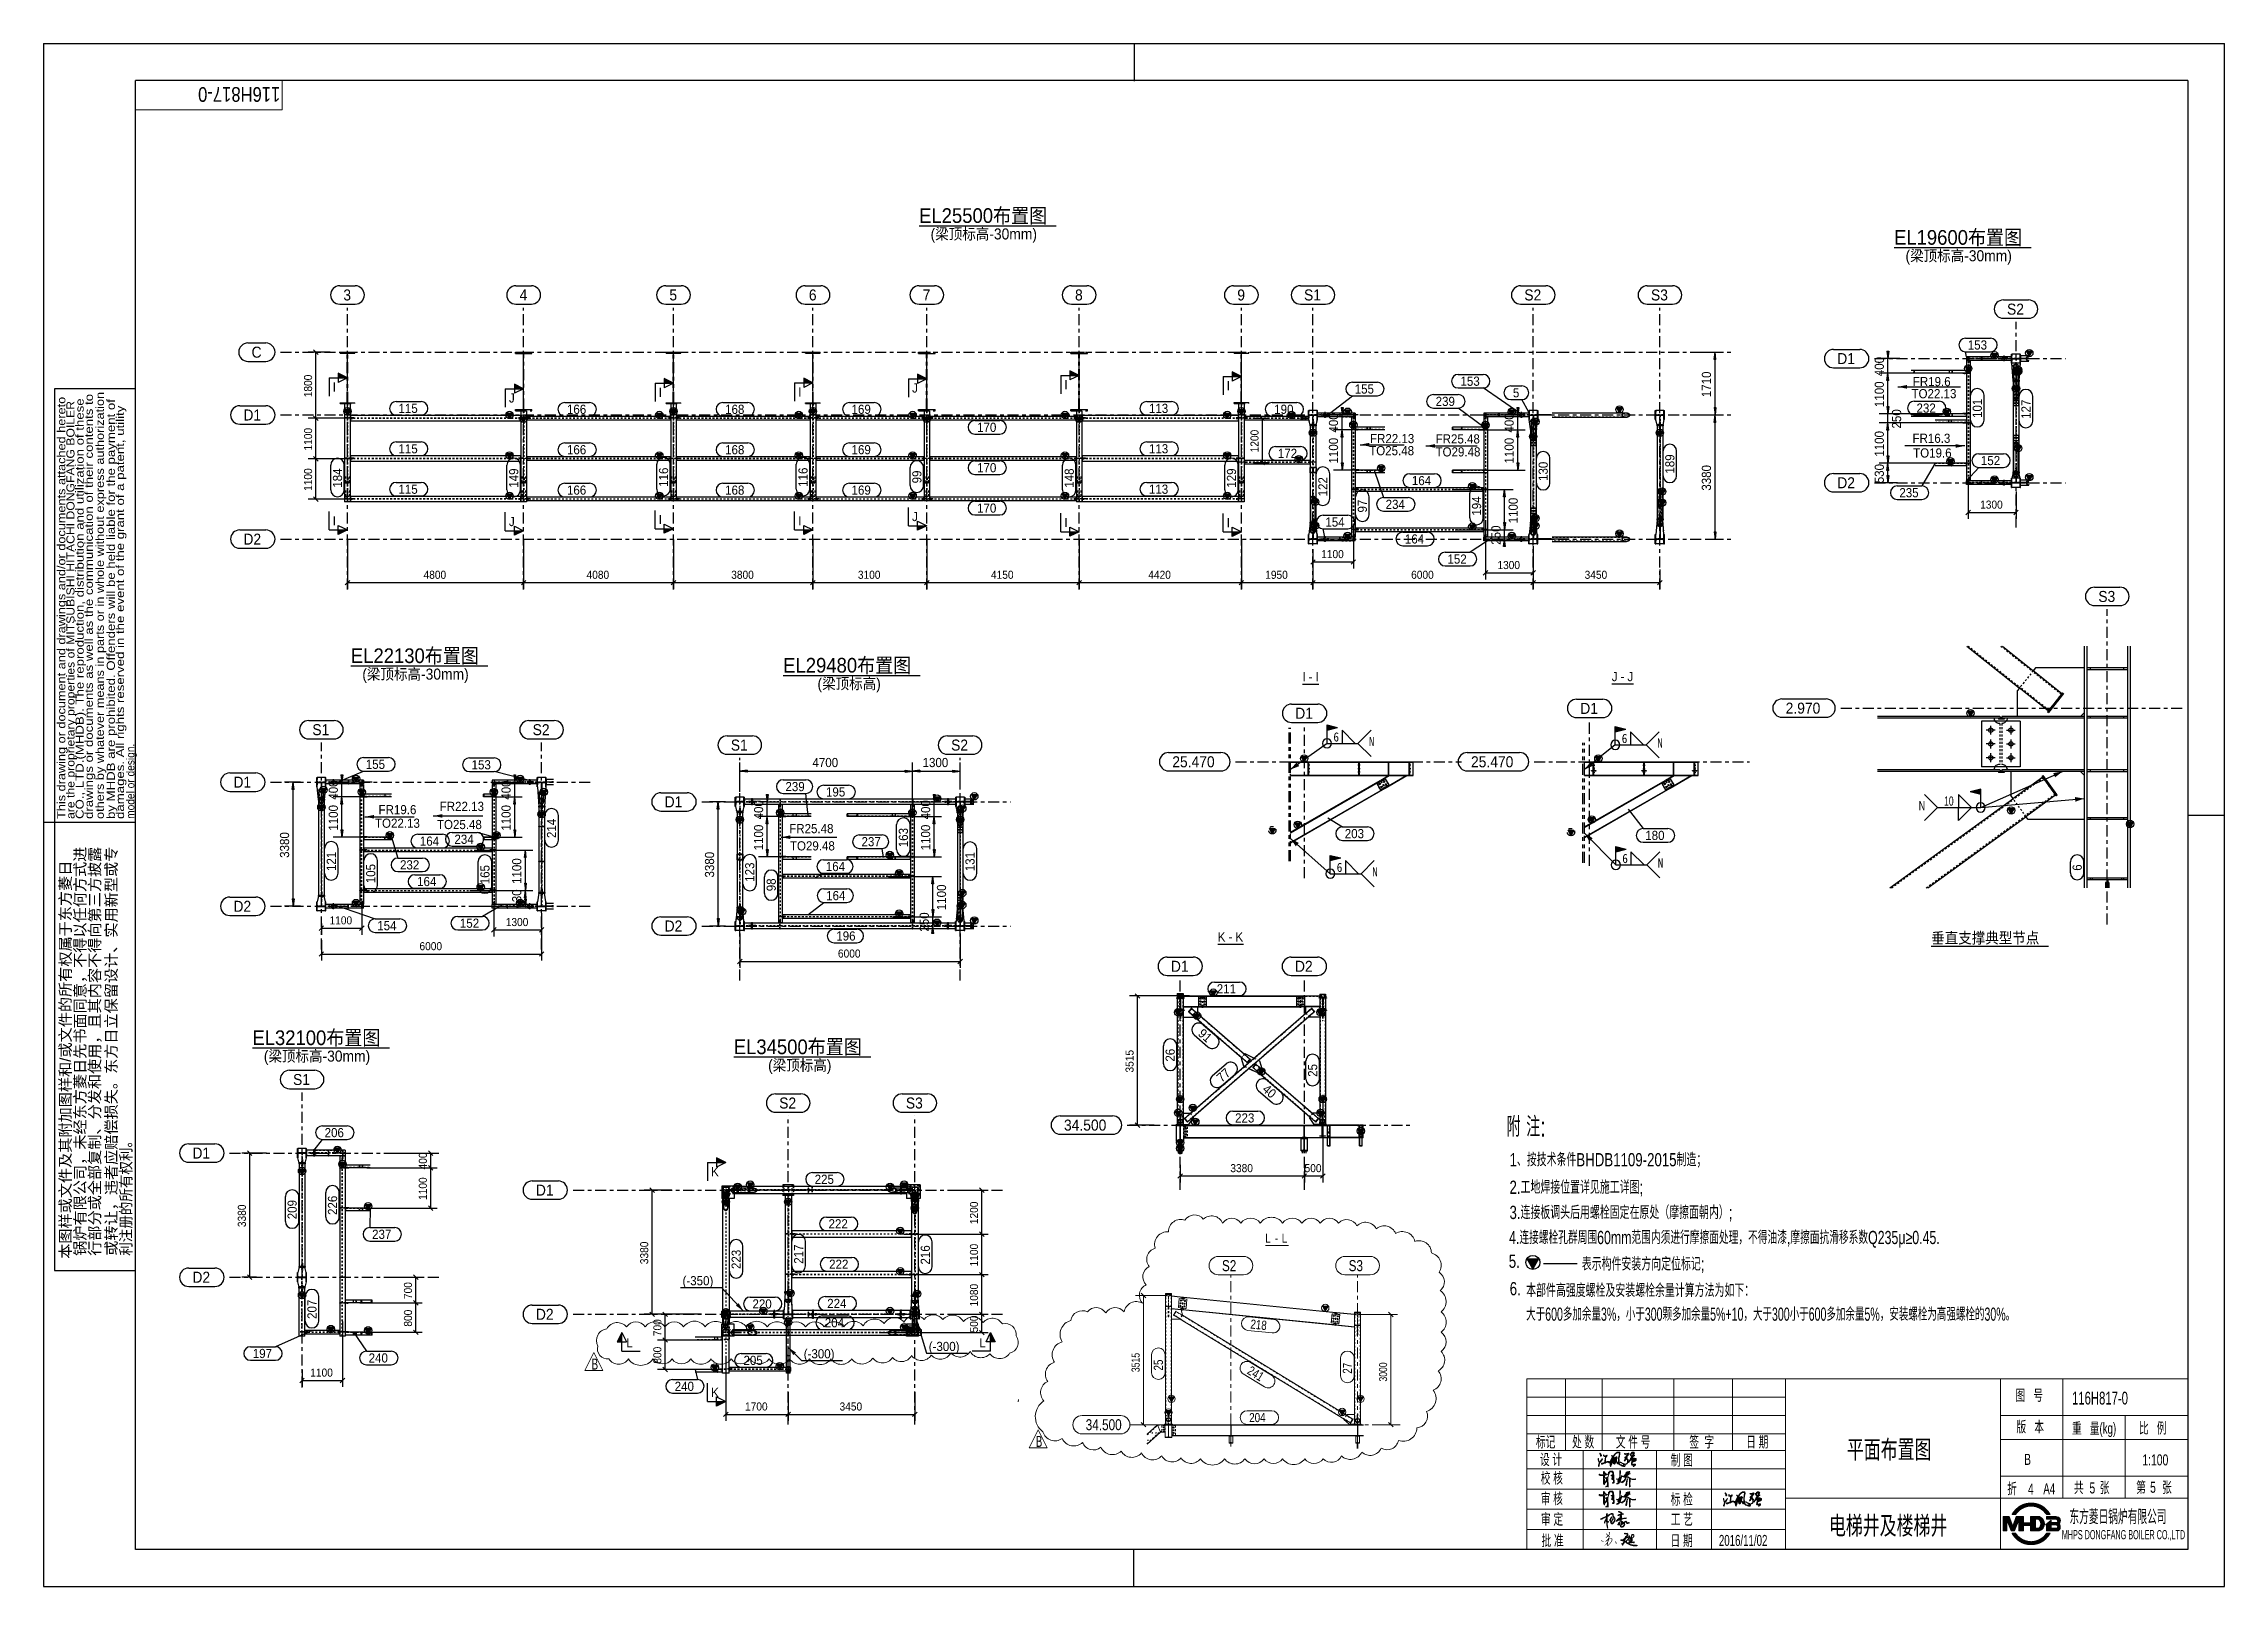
# Model space of a CAD drawing. Header units: millimetres. Extents: x 0 to 594, y 0 to 420.
import ezdxf
from ezdxf.enums import TextEntityAlignment as Align

# ---------------------------------------------------------------- set-up
doc = ezdxf.new("R2010")
doc.units = ezdxf.units.MM
doc.header["$MEASUREMENT"] = 0
for name, pattern in [('XKITLINE00', [0]), ('XKITLINE02', [4, 2, -2]), ('XKITLINE03', [6, 3, -1, 1, -1]), ('XKITLINE04', [3, 0.5, -0.5, 0.5, -0.5, 0.5, -0.5]), ('XKITLINE05', [8, 3, -1, 1, -1, 1, -1])]:
    doc.linetypes.add(name, pattern=pattern)
for name, color, linetype in [('08尺寸线层', 1, 'Continuous'), ('11字体层', 3, 'Continuous'), ('cut', 7, 'Continuous'), ('dimension', 7, 'Continuous'), ('grid', 7, 'Continuous'), ('mark', 7, 'Continuous'), ('part1', 7, 'Continuous'), ('text', 7, 'Continuous'), ('view', 7, 'Continuous'), ('weld', 7, 'Continuous')]:
    doc.layers.add(name, color=color, linetype=linetype)
for name, color, linetype, lineweight in [('Bolt', 7, 'Continuous', 0), ('OtherObjectType', 1, 'Continuous', 0), ('Part', 2, 'Continuous', 0), ('PartMark', 3, 'Continuous', 0), ('S-GRID', 1, 'Continuous', 0), ('Z-DIMENSIONS', 1, 'Continuous', 0)]:
    doc.layers.add(name, color=color, linetype=linetype, lineweight=lineweight)
doc.styles.add('Arial', font='ARIAL.TTF')
doc.styles.add('HZ', font='dgtxt.shx', dxfattribs={"width": 0.75, "bigfont": 'dghzfs.shx'})
doc.styles.add('STYLE_1', font='ARIAL.TTF', dxfattribs={"height": 0.2})
doc.styles.add('STYLE_2', font='ARIAL.TTF', dxfattribs={"height": 0.2})
doc.styles.add('STYLE_3', font='ARIAL.TTF', dxfattribs={"height": 0.2})
doc.styles.add('STYLE_4', font='SIMFANG.TTF', dxfattribs={"height": 0.2})

msp = doc.modelspace()

# ---------------------------------------------------------------- texts
at = {"color": 3, "lineweight": 0, "style": 'STYLE_2', "width": 0.81}
msp.add_text('116H817-0', height=4, rotation=-180, dxfattribs=at).set_placement((64.47, 408.16))
at = {"color": 3, "lineweight": 0, "style": 'STYLE_2'}
for s, height, width, p in [('B', 3, 0.63, (149.27, 59.02)), ('图   号   ', 3, 0.63, (537.12, 50.55)), ('116H817-0', 3.5, 0.63, (552.5, 49.5)), ('版   本   ', 3, 0.63, (537.37, 41.95)), ('重   量(kg)', 3, 0.63, (552.49, 41.55)), ('比   例', 3, 0.63, (570.75, 41.63)), ('B', 3, 0.63, (270.26, 37.97)), (' 标记', 3, 0.63, (405.74, 37.84)), ('设 计', 3, 0.63, (407.58, 33.06)), (' 处 数', 3, 0.63, (415.58, 37.84)), ('文 件 号', 3, 0.63, (428.24, 37.84)), ('制 图', 3, 0.63, (443.19, 32.88)), ('签  字', 3, 0.63, (448.24, 37.84)), ('日 期', 3, 0.63, (463.74, 37.84)), ('平面布置图', 5, 0.675, (491.19, 34.79)), ('B', 3, 0.675, (539.45, 33.07)), ('1:100', 3, 0.675, (571.65, 32.93)), ('校 核', 3, 0.63, (407.8, 28)), ('审 核', 3, 0.63, (407.8, 22.42)), ('标 检', 3, 0.63, (443.18, 22.24)), ('折', 3, 0.63, (534.82, 25.13)), ('4', 3, 0.675, (540.5, 25)), ('A4', 3, 0.63, (544.68, 25.09)), ('共      张', 3, 0.63, (553.01, 25.41)), ('5', 3, 0.675, (557.25, 25.3)), ('第      张', 3, 0.63, (569.97, 25.48)), ('5', 3, 0.675, (573.77, 25.47)), ('审 定', 3, 0.63, (407.86, 16.81)), ('工 艺', 3, 0.63, (443.21, 16.78)), ('电梯井及楼梯井', 5, 0.675, (486.3, 14.08)), ('批 准', 3, 0.63, (408, 11)), ('日 期', 3, 0.63, (443.14, 11)), ('2016/11/02', 3, 0.63, (456.31, 11))]:
    msp.add_text(s, height=height, dxfattribs=dict(at, width=width)).set_placement(p)
at = {"color": 5, "lineweight": 0, "style": 'STYLE_3', "width": 0.54}
for s, height, p in [('东方菱日锅炉有限公司', 3.5, (551.79, 17.3)), ('MHPS DONGFANG BOILER CO.,LTD', 2.5, (549.73, 12.83))]:
    msp.add_text(s, height=height, dxfattribs=at).set_placement(p)
at = {"layer": '11字体层', "linetype": 'ByBlock', "style": 'HZ'}
for s, height, width, p in [('附 注:  ', 5.4, 0.75, (398.47, 125.11)), ('1、按技术条件BHDB1109-2015制造；', 3.6, 0.75, (399.28, 116.16)), ('2.工地焊接位置详见施工详图;', 3.6, 0.75, (399.28, 108.66)), ('3.连接板调头后用螺栓固定在原处（摩擦面朝内）;', 3.6, 0.75, (399.28, 101.8)), ('4.连接螺栓孔群周围60mm范围内须进行摩擦面处理，不得油漆,摩擦面抗滑移系数Q235μ≥0.45.', 3.6, 0.7, (399.17, 94.98)), ('表示构件安装方向定位标记;', 3.6, 0.75, (418.98, 87.77))]:
    msp.add_text(s, height=height, dxfattribs=dict(at, width=width)).set_placement(p, align=Align.MIDDLE_LEFT)
at = {"layer": '11字体层', "linetype": 'ByBlock', "lineweight": 0, "style": 'HZ'}
for s, width, p in [('5.', 0.75, (399.08, 88.51)), ('6.', 0.75, (399.34, 81.05)), ('本部件高强度螺栓及安装螺栓余量计算方法为如下：', 0.75, (403.82, 80.57)), ('大于600多加余量3%%%，小于300颗多加余量5%%%+10，大于300小于600多加余量5%%%，安装螺栓为高强螺栓的30%%%。', 0.6, (403.82, 74.11))]:
    msp.add_text(s, height=3.6, dxfattribs=dict(at, width=width)).set_placement(p, align=Align.MIDDLE_LEFT)
at = {"layer": 'OtherObjectType', "color": 3, "style": 'Arial', "width": 0.765}
for s, p in [('L', (332.78, 93.56)), ('L', (337.25, 93.56)), ('-', (335.39, 93.56))]:
    msp.add_text(s, height=2.5, dxfattribs=at).set_placement(p)
at = {"layer": 'PartMark', "color": 1, "style": 'Arial', "width": 0.765}
for s, rotation, p in [('218', -5.71239, (328.6, 70.21)), ('25', 90.00021, (304.89, 58.77)), ('241', -31.36944, (327.6, 58.02)), ('27', 90.00021, (356.39, 57.9))]:
    msp.add_text(s, height=2.5, rotation=rotation, dxfattribs=at).set_placement(p)
msp.add_text('204', height=2.5, dxfattribs=at).set_placement((328.38, 44.71))
at = {"layer": 'S-GRID', "color": 4, "style": 'Arial', "width": 0.765}
for s, p in [('S2', (320.95, 85.81)), ('S3', (355.45, 85.81)), ('34.500', (283.84, 42.51))]:
    msp.add_text(s, height=3, dxfattribs=at).set_placement(p)
at = {"layer": 'Z-DIMENSIONS', "color": 1, "style": 'Arial', "width": 0.765}
for s, p in [('3515', (298.53, 58.32)), ('3000', (365.94, 55.75))]:
    msp.add_text(s, height=2.2, rotation=90.00021, dxfattribs=at).set_placement(p)

# ---------------------------------------------------------------- blocks, each defined once
blk = doc.blocks.new('*D0')
at = {"color": 1, "linetype": 'XKITLINE00'}
for p, q in [((0, 420), (594, 420)), ((0, 420), (0, 0)), ((594, 0), (594, 420)), ((0, 0), (594, 0))]:
    blk.add_line(p, q, dxfattribs=at)
at = {"color": 0, "linetype": 'XKITLINE00'}
for p, q in [((297.02, 419.94), (297.02, 409.78)), ((584, 410), (25, 410)), ((25, 10), (25, 410)), ((584, 410), (584, 10)), ((25, 326), (3, 326)), ((3, 326), (3, 86)), ((25, 86), (25, 326)), ((0, 302), (0, 302)), ((0, 302), (0, 302)), ((24.98, 207.98), (0, 207.98)), ((584.01, 209.98), (593.97, 209.98)), ((3, 86), (25, 86)), ((584, 10), (25, 10)), ((296.98, 0.01), (296.98, 9.97))]:
    blk.add_line(p, q, dxfattribs=at)
at = {"color": 1, "style": 'STYLE_3'}
for s, height, width, p in [('This drawing or document and drawings and/or documents attached hereto ', 2.2, 1.125, (5.91, 208.93)), ('are the proprietary properties of MITSUBISHI HITACHI DONGFANG BOILER ', 2.2, 1.08, (8.41, 208.92)), ('CO., LTD.(MHDB). The reproduction, distribution and utilization of these ', 2.2, 1.17, (10.91, 208.92)), ('drawings or documents as well as the communication of their contents to ', 2.2, 1.17, (13.41, 208.92)), ('others by whatever means in parts or in whole without express authorization ', 2.2, 1.125, (16.41, 208.92)), ('by MHDB are prohibited. Offenders will be held liable for the payment of ', 2.2, 1.17, (19.41, 208.92)), ('damages. All rights reserved in the event of the grant of a patent, utility ', 2.2, 1.17, (21.91, 208.92)), ('model or design.', 2.2, 0.9, (24.73, 208.96)), (' 本图样或文件及其附加图样和/或文件的所有权属于东方菱日', 3, 1.008, (7.41, 88)), ('锅炉有限公司，未经东方菱日先书面同意，不得以任何方式进', 3, 1.008, (11.41, 90)), ('行部分或全部复制、分发和使用，且其内容不得向第三方披露', 3, 1.008, (15.41, 90)), ('或转让，违者应赔偿损失。东方日立保留设计、实用新型或专', 3, 1.008, (19.91, 90)), ('利注册的所有权利。', 3, 0.9, (23.91, 90))]:
    blk.add_text(s, height=height, rotation=90, dxfattribs=dict(at, width=width)).set_placement(p)
blk = doc.blocks.new('*D2')
at = {"color": 6}
for points in [[(257.59, 30.13), (257, 29.19), (256.73, 28.37)], [(257.59, 30.13), (256.73, 28.37), (256.77, 28.05)], [(257.59, 30.13), (256.77, 28.05), (256.83, 27.61)], [(257.59, 30.13), (256.83, 27.61), (256.82, 27.54)], [(257.59, 30.13), (256.82, 27.54), (256.95, 27.43)], [(257.59, 30.13), (256.95, 27.43), (256.97, 27.43)], [(257.59, 30.13), (256.97, 27.43), (257.04, 27.48)], [(257.59, 30.13), (257.37, 29.87), (257, 29.19)], [(257.59, 30.13), (257.04, 27.48), (257.13, 27.7)], [(257.59, 30.13), (257.13, 27.7), (257.15, 27.84)], [(257.52, 30.13), (257.22, 30.42), (257.14, 30.39)], [(257.52, 30.13), (257.14, 30.39), (257.14, 30.37)], [(257.52, 30.13), (257.14, 30.37), (257.29, 30.2)], [(257.59, 30.13), (257.15, 27.84), (257.21, 27.9)], [(257.59, 30.13), (257.21, 27.9), (257.32, 28.28)], [(257.52, 30.13), (257.29, 30.2), (257.37, 30.05)], [(257.59, 30.13), (257.32, 28.28), (257.48, 28.68)], [(257.59, 30.13), (257.52, 30.13), (257.37, 30.05)], [(257.59, 30.13), (257.37, 30.05), (257.37, 29.87)], [(257.59, 30.13), (257.48, 28.68), (257.56, 28.73)], [(257.59, 30.13), (257.56, 28.73), (257.58, 28.73)], [(257.59, 30.13), (257.58, 28.73), (257.58, 28.59)], [(257.59, 30.13), (257.58, 28.59), (257.61, 29.78)], [(257.58, 28.59), (258.6, 29.94), (258.56, 30.03)], [(257.58, 28.59), (258.56, 30.03), (258.22, 29.95)], [(257.58, 28.59), (258.22, 29.95), (257.96, 29.85)], [(257.58, 28.59), (258.7, 29.76), (258.6, 29.94)], [(257.58, 28.59), (257.96, 29.85), (257.66, 29.72)], [(257.58, 28.59), (257.62, 29.72), (257.61, 29.78)], [(257.58, 28.59), (258.57, 29.3), (258.7, 29.76)], [(257.58, 28.59), (257.66, 29.72), (257.62, 29.72)], [(258.71, 31.34), (258.24, 30.94), (257.59, 30.13)], [(258.71, 31.34), (257.59, 30.13), (258.14, 30.72)], [(257.59, 30.13), (257.61, 29.9), (258.14, 30.72)], [(257.59, 30.13), (257.61, 29.78), (257.61, 29.9)], [(258.71, 31.34), (258.14, 30.72), (258.66, 31.13)], [(259.19, 31.34), (258.71, 31.34), (258.66, 31.13)], [(259.19, 31.34), (258.66, 31.13), (259.24, 31.13)], [(259.32, 30.94), (259.13, 29.12), (259.11, 28.86)], [(259.32, 30.94), (259.11, 28.86), (259.13, 28.67)], [(259.32, 30.94), (259.13, 29.69), (259.13, 29.12)], [(259.32, 30.94), (259.13, 28.67), (259.13, 28.53)], [(259.19, 31.34), (259.24, 31.13), (259.29, 31.1)], [(259.19, 31.34), (259.29, 31.1), (259.32, 31.03)], [(259.4, 31.21), (259.37, 31.34), (259.19, 31.34)], [(259.21, 29.53), (259.32, 30.11), (259.4, 31.21)], [(259.32, 30.11), (259.47, 30.94), (259.4, 31.21)], [(260.72, 30.82), (260.72, 30.88), (260.74, 30.89)], [(260.72, 30.82), (260.74, 30.89), (260.79, 30.89)], [(260.72, 30.82), (260.79, 30.89), (260.91, 30.82)], [(261.32, 30.75), (260.81, 30.68), (260.72, 30.82)], [(261.47, 30.75), (261.32, 30.75), (260.72, 30.82)], [(261.47, 30.75), (260.72, 30.82), (260.91, 30.82)], [(261.32, 30.75), (260.9, 30.67), (260.81, 30.68)], [(261.07, 29.69), (260.81, 29.83), (260.82, 29.88)], [(261.07, 29.69), (260.81, 29.74), (260.81, 29.83)], [(261.07, 29.69), (260.82, 29.7), (260.81, 29.74)], [(261.07, 29.69), (260.82, 29.88), (260.9, 29.94)], [(261.32, 30.75), (261.18, 30.72), (260.9, 30.67)], [(261.18, 30.72), (261.02, 30.66), (260.9, 30.67)], [(261.42, 29.29), (260.9, 29.94), (261.04, 30.02)], [(261.1, 29.66), (261.07, 29.69), (260.9, 29.94)], [(261.42, 29.29), (261.1, 29.66), (260.9, 29.94)], [(261.47, 30.75), (260.91, 30.82), (261.7, 31.03)], [(261.04, 30.02), (261.52, 30.68), (261.8, 30.98)], [(261.04, 30.02), (261.8, 30.98), (261.84, 30.92)], [(261.04, 30.02), (261.84, 30.92), (261.84, 30.79)], [(261.04, 30.02), (261.84, 30.79), (261.7, 30.49)], [(261.04, 30.02), (261.7, 30.49), (261.51, 30.3)], [(261.04, 30.02), (261.51, 30.3), (261.36, 30.16)], [(261.04, 30.02), (261.36, 30.16), (261.43, 29.92)], [(261.5, 29.16), (261.42, 29.29), (261.04, 30.02)], [(261.04, 30.02), (261.43, 29.92), (261.35, 29.6)], [(261.5, 29.16), (261.04, 30.02), (261.35, 29.6)], [(261.52, 30.7), (261.47, 30.75), (261.7, 31.03)], [(261.52, 30.68), (261.52, 30.7), (261.7, 31.03)], [(261.52, 30.68), (261.7, 31.03), (261.73, 31.03)], [(261.52, 30.68), (261.73, 31.03), (261.8, 30.98)], [(262.81, 29.83), (261.84, 28.51), (261.62, 28.55)], [(262.81, 29.83), (262.17, 28.94), (261.84, 28.51)], [(262.63, 29.64), (262.81, 29.83), (261.84, 28.51)], [(262.81, 29.83), (262.46, 29.23), (262.17, 28.94)], [(262.18, 29.14), (262.4, 29.6), (262.54, 29.73)], [(262.45, 30.41), (262.21, 30.8), (262.23, 30.87)], [(262.61, 30.1), (262.45, 30.41), (262.23, 30.87)], [(262.61, 30.1), (262.23, 30.87), (262.26, 30.87)], [(262.61, 30.1), (262.26, 30.87), (262.32, 30.82)], [(262.61, 30.1), (262.32, 30.82), (262.38, 30.8)], [(262.61, 30.1), (262.38, 30.8), (262.45, 30.8)], [(262.45, 30.8), (262.6, 31.12), (262.79, 31.27)], [(262.45, 30.8), (262.79, 31.27), (262.99, 31.27)], [(262.81, 29.83), (263.06, 29.66), (262.46, 29.23)], [(262.63, 29.52), (262.81, 29.83), (262.46, 29.23)], [(262.58, 30.87), (262.58, 30.73), (262.99, 31.27)], [(262.79, 31.05), (262.58, 30.87), (262.99, 31.27)], [(262.63, 29.64), (262.99, 31.27), (263.49, 31.04)], [(262.63, 29.64), (263.49, 31.04), (263.49, 31.01)], [(262.63, 29.64), (263.49, 31.01), (263.17, 30.47)], [(262.81, 29.83), (262.63, 29.64), (263.17, 30.47)], [(262.7, 29.44), (262.81, 29.83), (263.06, 29.66)], [(262.8, 29.49), (262.81, 29.83), (263.06, 29.66)], [(262.81, 29.83), (263.24, 30.44), (263.36, 30.5)], [(262.81, 29.83), (263.36, 30.5), (262.97, 30)], [(262.81, 29.83), (263.17, 30.47), (263.17, 30.44)], [(262.81, 29.83), (263.17, 30.44), (263.24, 30.44)], [(262.81, 29.83), (262.97, 30), (262.94, 29.95)], [(262.81, 29.83), (262.94, 29.95), (262.94, 29.78)], [(262.81, 29.83), (262.94, 29.78), (263.06, 29.66)], [(262.86, 29.78), (262.81, 29.83), (262.81, 29.83)], [(262.86, 29.78), (262.81, 29.83), (263.06, 29.66)], [(262.9, 29.68), (262.81, 29.83), (263.06, 29.66)], [(262.87, 29.56), (262.81, 29.83), (263.06, 29.66)], [(262.82, 30.3), (263.2, 31.09), (263.14, 31.13)], [(262.82, 30.3), (263.14, 31.13), (263.08, 31.13)], [(262.82, 30.3), (263.27, 31.03), (263.2, 31.09)], [(262.82, 30.3), (263.25, 30.89), (263.27, 31.03)], [(262.82, 30.3), (263.1, 30.59), (263.25, 30.89)], [(263.36, 30.5), (263.12, 30.13), (262.97, 30)], [(262.99, 31.27), (263.23, 31.27), (263.39, 31.19)], [(262.99, 31.27), (263.39, 31.19), (263.49, 31.04)], [(263.36, 30.5), (263.42, 30.34), (263.12, 30.13)], [(263.36, 30.5), (263.42, 30.4), (263.42, 30.34)], [(257.58, 28.59), (258.51, 29.04), (258.57, 29.3)], [(257.58, 28.59), (258.51, 28.85), (258.51, 29.04)], [(257.58, 28.59), (258.37, 28.7), (258.51, 28.85)], [(257.58, 28.59), (258.29, 28.48), (258.37, 28.7)], [(257.58, 28.59), (257.73, 28.21), (257.97, 28.07)], [(257.58, 28.59), (257.97, 28.07), (258.03, 28.07)], [(257.58, 28.59), (258.03, 28.07), (258.09, 28.11)], [(257.58, 28.59), (258.09, 28.11), (258.17, 28.19)], [(257.58, 28.59), (258.17, 28.19), (258.29, 28.48)], [(258.37, 28.7), (258.51, 28.7), (258.51, 28.85)], [(258.51, 28.7), (258.62, 28.7), (258.51, 28.85)], [(258.51, 28.7), (258.62, 28.56), (259, 28.05)], [(258.51, 28.7), (259, 28.05), (259.04, 28.1)], [(258.51, 28.7), (259.04, 28.1), (258.94, 28.48)], [(258.51, 28.7), (258.94, 28.48), (258.85, 28.56)], [(258.51, 28.7), (258.85, 28.56), (258.62, 28.7)], [(258.62, 28.56), (258.62, 28.34), (258.77, 28.29)], [(258.62, 28.56), (258.77, 28.29), (258.86, 28.16)], [(258.62, 28.56), (258.86, 28.16), (258.96, 28.05)], [(258.62, 28.56), (258.96, 28.05), (259, 28.05)], [(259.04, 28.1), (259.04, 28.48), (258.94, 28.48)], [(259.13, 28.53), (259.26, 28.12), (259.42, 27.85)], [(259.28, 28.52), (259.24, 29.22), (259.21, 29.53)], [(259.28, 28.57), (259.28, 28.74), (259.24, 29.22)], [(259.28, 28.52), (259.28, 28.57), (259.24, 29.22)], [(259.28, 28.57), (259.3, 28.67), (259.28, 28.74)], [(259.42, 27.85), (260.1, 27.49), (260.4, 27.4)], [(259.42, 27.85), (260.4, 27.4), (260.56, 27.41)], [(259.98, 27.66), (259.82, 27.82), (259.52, 27.85)], [(260.1, 28.34), (259.57, 28.57), (259.56, 28.56)], [(260.1, 28.34), (259.56, 28.56), (259.58, 28.53)], [(260.1, 28.34), (259.61, 28.57), (259.57, 28.57)], [(260.1, 28.34), (259.58, 28.53), (260.05, 28.29)], [(260.48, 28.25), (260.1, 28.34), (260.05, 28.29)], [(260.48, 28.25), (260.05, 28.29), (260.46, 28.08)], [(260.61, 27.82), (260.41, 27.93), (260.41, 27.98)], [(260.61, 27.82), (260.41, 27.98), (260.43, 27.98)], [(260.61, 27.82), (260.52, 27.82), (260.41, 27.93)], [(260.56, 27.41), (260.93, 27.57), (260.93, 27.8)], [(260.56, 27.41), (260.8, 27.41), (260.93, 27.57)], [(261.16, 29.37), (261.03, 29.22), (260.67, 28.98)], [(261.16, 29.37), (260.67, 28.98), (260.81, 29.21)], [(261.03, 29.22), (260.76, 28.89), (260.67, 28.98)], [(261.03, 29.22), (260.9, 28.94), (260.76, 28.89)], [(261.16, 29.37), (260.81, 29.21), (260.95, 29.43)], [(261.03, 29.69), (260.93, 29.66), (260.82, 29.7)], [(261.07, 29.69), (261.03, 29.69), (260.82, 29.7)], [(261.35, 29.37), (260.95, 29.43), (261.1, 29.62)], [(261.35, 29.37), (261.16, 29.37), (260.95, 29.43)], [(261.35, 29.37), (261.1, 29.62), (261.1, 29.66)], [(261.42, 29.29), (261.35, 29.37), (261.1, 29.66)], [(261.5, 29.16), (261.35, 29.6), (261.55, 29.41)], [(261.62, 28.55), (261.53, 28.34), (261.4, 28.1)], [(261.48, 28.31), (261.56, 28.78), (261.72, 29.19)], [(261.48, 28.31), (261.72, 29.19), (261.65, 28.66)], [(261.48, 28.31), (261.53, 28.64), (261.56, 28.78)], [(261.53, 29.08), (261.5, 29.16), (261.55, 29.41)], [(261.56, 28.78), (261.53, 29.08), (261.55, 29.41)], [(261.56, 28.78), (261.55, 28.87), (261.53, 29.08)], [(261.56, 28.78), (261.55, 29.41), (261.72, 29.19)], [(263.06, 29.66), (262.6, 29.23), (262.46, 29.23)], [(263.06, 29.66), (262.72, 27.78), (262.59, 27.97)], [(263.06, 29.66), (262.59, 27.97), (262.63, 28.28)], [(263.06, 29.66), (262.78, 29.21), (262.6, 29.23)], [(263.06, 29.66), (262.63, 28.28), (262.71, 28.76)], [(263.06, 29.66), (262.71, 28.76), (262.78, 29.21)], [(263.06, 29.66), (262.84, 28.35), (262.72, 27.78)], [(262.84, 28.35), (262.82, 28.03), (262.72, 27.78)], [(262.82, 28.03), (262.89, 27.98), (262.72, 27.78)], [(262.89, 27.98), (263.34, 27.83), (262.72, 27.78)], [(263.06, 29.66), (262.91, 28.55), (262.84, 28.35)], [(262.89, 27.98), (263.13, 27.98), (263.69, 27.79)], [(262.89, 27.98), (263.69, 27.79), (263.38, 27.83)], [(262.89, 27.98), (263.38, 27.83), (263.34, 27.83)], [(263.06, 29.66), (262.99, 28.55), (262.91, 28.55)], [(263.06, 29.66), (263.62, 28.85), (262.99, 28.55)], [(263.06, 29.66), (263.42, 29.66), (263.76, 29.6)], [(263.06, 29.66), (263.76, 29.6), (263.94, 29.49)], [(263.06, 29.66), (263.94, 29.49), (263.94, 29.11)], [(263.06, 29.66), (263.94, 29.11), (263.62, 28.85)], [(263.69, 27.79), (263.16, 27.41), (263.09, 27.41)], [(263.69, 27.79), (263.09, 27.41), (263.14, 27.47)], [(263.13, 27.98), (263.28, 28.01), (263.66, 28.01)], [(263.13, 27.98), (263.66, 28.01), (263.69, 28.01)], [(263.13, 27.98), (263.69, 28.01), (263.69, 27.79)], [(263.69, 27.79), (263.14, 27.47), (263.38, 27.76)], [(263.69, 27.79), (263.52, 27.64), (263.16, 27.41)], [(263.28, 28.01), (263.44, 28.08), (263.66, 28.01)], [(263.69, 27.79), (263.38, 27.76), (263.38, 27.83)]]:
    blk.add_solid(points, dxfattribs=at)
blk = doc.blocks.new('*D3')
at = {"color": 6}
for points in [[(257.63, 28.95), (257.62, 28.82), (257.74, 28.58)], [(257.63, 28.95), (258.19, 28.97), (257.99, 29.14)], [(257.63, 28.95), (257.99, 29.14), (257.67, 29.14)], [(257.63, 28.95), (257.67, 29.14), (257.63, 29.09)], [(257.63, 28.95), (257.63, 29.09), (257.63, 28.95)], [(257.63, 28.95), (258.24, 28.89), (258.19, 28.97)], [(257.63, 28.95), (257.74, 28.58), (257.83, 28.42)], [(257.63, 28.95), (257.83, 28.42), (257.94, 28.31)], [(257.63, 28.95), (257.94, 28.31), (257.98, 28.31)], [(257.63, 28.95), (257.98, 28.31), (258.05, 28.37)], [(257.63, 28.95), (258.05, 28.37), (258.1, 28.45)], [(257.63, 28.95), (258.1, 28.45), (258.18, 28.63)], [(257.63, 28.95), (258.18, 28.63), (258.21, 28.72)], [(257.63, 28.95), (258.21, 28.72), (258.24, 28.8)], [(257.63, 28.95), (258.24, 28.8), (258.24, 28.89)]]:
    blk.add_solid(points, dxfattribs=at)
blk = doc.blocks.new('*D4')
at = {"color": 6}
for points in [[(256.94, 27.88), (257.1, 29.22), (256.92, 28.81)], [(256.94, 27.88), (256.92, 28.81), (256.92, 28.44)], [(256.94, 27.88), (256.92, 28.44), (256.92, 28.14)], [(256.94, 27.88), (257.47, 29.14), (257.46, 29.67)], [(256.94, 27.88), (257.46, 29.67), (257.38, 29.66)], [(256.94, 27.88), (257.38, 29.66), (257.1, 29.22)], [(256.94, 27.88), (257.36, 28.86), (257.47, 29.14)], [(256.94, 27.88), (257.32, 28.56), (257.36, 28.86)], [(256.94, 27.88), (257.25, 28.41), (257.32, 28.56)], [(256.94, 27.88), (257.15, 28.06), (257.25, 28.41)], [(256.94, 27.88), (257.03, 27.88), (257.15, 28.06)], [(257.25, 28.41), (257.28, 28.41), (257.32, 28.56)], [(257.36, 28.86), (257.45, 28.92), (257.47, 29.14)]]:
    blk.add_solid(points, dxfattribs=at)
blk = doc.blocks.new('*D5')
at = {"color": 6}
for points in [[(257.67, 29.26), (258.35, 29.73), (258.09, 29.81)], [(257.67, 29.26), (258.09, 29.81), (257.75, 29.67)], [(257.67, 29.26), (258.49, 29.68), (258.45, 29.73)], [(257.67, 29.26), (258.45, 29.73), (258.35, 29.73)], [(257.67, 29.26), (258.49, 29.52), (258.49, 29.68)], [(257.67, 29.26), (257.75, 29.67), (257.69, 29.67)], [(257.67, 29.26), (257.69, 29.67), (257.67, 29.5)], [(257.67, 29.26), (258.45, 29.47), (258.49, 29.52)], [(257.67, 29.26), (257.67, 29.5), (257.67, 29.26)], [(257.67, 29.26), (258.45, 29.26), (258.45, 29.47)], [(257.67, 29.26), (257.7, 29.21), (257.76, 29.21)], [(257.67, 29.26), (257.76, 29.21), (257.84, 29.26)], [(257.67, 29.26), (257.84, 29.26), (258.45, 29.26)], [(257.84, 29.26), (258.34, 29.13), (258.45, 29.26)], [(258.45, 29.47), (258.48, 29.47), (258.49, 29.52)]]:
    blk.add_solid(points, dxfattribs=at)
blk = doc.blocks.new('*D6')
at = {"color": 6}
for points in [[(253.58, 29.24), (253.63, 29.28), (253.61, 29.55)], [(253.58, 29.24), (253.61, 29.55), (253.59, 29.55)], [(253.59, 29.55), (253.58, 29.5), (253.58, 29.24)], [(253.58, 29.24), (253.59, 29.55), (253.58, 29.24)], [(253.58, 29.24), (253.7, 28.95), (253.63, 29.28)], [(253.58, 29.24), (253.65, 28.94), (253.79, 28.48)], [(253.58, 29.24), (253.79, 28.48), (253.7, 28.95)], [(253.81, 28.15), (253.63, 27.82), (253.61, 27.58)], [(253.81, 28.15), (253.61, 27.58), (253.62, 27.51)], [(253.81, 28.15), (253.62, 27.51), (253.62, 27.48)], [(253.81, 28.15), (253.62, 27.48), (253.68, 27.41)], [(253.81, 28.15), (253.72, 28.02), (253.63, 27.82)], [(253.81, 28.15), (253.68, 27.41), (253.74, 27.41)], [(253.79, 28.48), (253.85, 28.66), (253.7, 28.95)], [(253.81, 28.15), (253.74, 27.41), (253.75, 27.45)], [(253.81, 28.15), (253.75, 27.45), (253.79, 27.5)], [(253.79, 28.48), (253.91, 28.53), (253.85, 28.66)], [(253.79, 28.48), (254.03, 28.52), (253.91, 28.53)], [(253.79, 28.48), (253.81, 28.34), (254.03, 28.52)], [(253.81, 28.15), (253.79, 27.5), (253.8, 27.75)], [(253.79, 27.5), (253.82, 27.72), (253.8, 27.75)], [(253.81, 28.15), (253.8, 27.75), (253.84, 27.88)], [(253.81, 28.34), (253.84, 27.88), (254.03, 28.52)], [(253.81, 28.34), (253.81, 28.15), (253.84, 27.88)], [(254.03, 28.52), (253.95, 28.56), (253.91, 28.53)], [(254.03, 28.52), (254.4, 29.16), (253.95, 28.56)], [(254.03, 28.52), (254.7, 29.43), (254.7, 29.48)], [(254.03, 28.52), (254.7, 29.48), (254.68, 29.48)], [(254.03, 28.52), (254.68, 29.48), (254.4, 29.16)], [(254.03, 28.52), (254.27, 28.72), (254.7, 29.43)]]:
    blk.add_solid(points, dxfattribs=at)
blk = doc.blocks.new('*D7')
at = {"color": 6}
for points in [[(255.01, 30.31), (255.09, 30.55), (255.05, 30.57)], [(255.05, 30.57), (255.01, 30.52), (255.01, 30.31)], [(255.01, 30.31), (255.05, 30.57), (255.01, 30.31)], [(255.01, 30.31), (255.09, 30.45), (255.09, 30.55)], [(255.01, 30.31), (255.14, 30.33), (255.09, 30.45)], [(255.01, 30.31), (255.23, 30.25), (255.14, 30.33)], [(255.01, 30.31), (255.04, 30.26), (255.14, 30.14)], [(255.01, 30.31), (255.14, 30.14), (255.39, 30.08)], [(255.01, 30.31), (255.39, 30.08), (255.55, 30.09)], [(255.01, 30.31), (255.55, 30.09), (255.23, 30.25)], [(255.55, 30.09), (255.38, 30.25), (255.23, 30.25)], [(255.55, 30.09), (255.4, 30.25), (255.38, 30.25)], [(255.55, 30.09), (255.42, 30.25), (255.4, 30.25)], [(255.55, 30.09), (255.5, 29.63), (255.41, 28.61)], [(255.55, 30.09), (255.41, 28.61), (255.45, 28.31)], [(255.55, 30.09), (255.44, 30.25), (255.42, 30.25)], [(255.55, 30.09), (255.88, 30.46), (255.44, 30.25)], [(255.55, 30.09), (255.45, 28.31), (255.47, 28.31)], [(255.55, 30.09), (255.47, 28.31), (255.55, 29.39)], [(255.55, 30.09), (255.52, 29.86), (255.5, 29.63)], [(255.55, 30.09), (255.97, 30.38), (255.88, 30.46)], [(255.55, 30.09), (255.92, 30.34), (255.97, 30.38)], [(255.55, 30.09), (255.9, 30.22), (255.92, 30.34)], [(255.55, 30.09), (255.7, 30.03), (255.9, 30.22)], [(255.55, 30.09), (255.55, 29.39), (255.56, 29.61)], [(255.55, 30.09), (255.56, 29.61), (255.7, 30.03)], [(254.96, 28.37), (254.67, 28.28), (254.42, 28.17)], [(254.96, 28.37), (254.42, 28.17), (254.45, 28.03)], [(254.67, 28.28), (254.43, 28.27), (254.42, 28.25)], [(254.67, 28.28), (254.42, 28.25), (254.42, 28.17)], [(254.67, 28.28), (254.49, 28.3), (254.43, 28.27)], [(255.41, 28.61), (255.17, 28.47), (254.45, 28.03)], [(255.41, 28.61), (254.45, 28.03), (254.51, 28.04)], [(255.17, 28.47), (254.96, 28.37), (254.45, 28.03)], [(255.41, 28.61), (254.51, 28.04), (254.76, 28.04)], [(255.41, 28.61), (254.76, 28.04), (254.9, 28.13)], [(255.41, 28.61), (254.9, 28.13), (255.08, 28.24)], [(255.41, 28.61), (255.08, 28.24), (255.28, 28.31)], [(255.41, 28.61), (255.22, 28.52), (255.17, 28.47)], [(255.41, 28.61), (255.28, 28.31), (255.45, 28.31)], [(255.5, 29.63), (255.43, 29.51), (255.37, 28.86)], [(255.5, 29.63), (255.37, 28.86), (255.41, 28.61)], [(255.47, 28.31), (255.58, 29.12), (255.55, 29.39)], [(255.47, 28.31), (255.55, 28.74), (255.58, 29.12)], [(255.47, 28.31), (255.77, 28.54), (255.97, 28.75)], [(255.47, 28.31), (255.97, 28.75), (255.72, 28.69)], [(255.47, 28.31), (255.69, 28.67), (255.55, 28.74)], [(255.47, 28.31), (255.72, 28.69), (255.69, 28.67)], [(255.55, 29.39), (255.59, 29.45), (255.56, 29.61)], [(255.77, 28.54), (256.56, 28.72), (256.36, 28.79)], [(255.77, 28.54), (256.36, 28.79), (255.97, 28.75)], [(255.77, 28.54), (256.67, 28.65), (256.56, 28.72)], [(255.77, 28.54), (256.04, 28.55), (256.67, 28.65)], [(256.04, 28.55), (256.26, 28.55), (256.67, 28.65)], [(256.26, 28.55), (256.67, 28.42), (256.67, 28.65)], [(256.26, 28.55), (256.43, 28.49), (256.67, 28.42)], [(256.43, 28.49), (256.54, 28.44), (256.65, 28.4)], [(256.43, 28.49), (256.65, 28.4), (256.67, 28.42)], [(256.54, 28.44), (256.59, 28.39), (256.65, 28.4)]]:
    blk.add_solid(points, dxfattribs=at)
blk = doc.blocks.new('*D8')
at = {"color": 6}
for points in [[(254.01, 30.98), (254.17, 30.88), (254.07, 30.99)], [(254.07, 30.99), (254.03, 30.99), (254.01, 30.98)], [(254.01, 30.98), (254.07, 30.99), (254.01, 30.98)], [(254.01, 30.98), (254.03, 30.86), (254.09, 30.72)], [(254.01, 30.98), (254.09, 30.72), (254.21, 30.48)], [(254.01, 30.98), (254.21, 30.48), (254.33, 30.25)], [(254.01, 30.98), (254.33, 30.25), (254.38, 30.28)], [(254.01, 30.98), (254.38, 30.28), (254.48, 30.42)], [(254.01, 30.98), (254.48, 30.42), (254.2, 30.83)], [(254.01, 30.98), (254.2, 30.83), (254.17, 30.88)], [(254.21, 30.48), (254.19, 30.36), (254.22, 30.25)], [(254.48, 30.42), (254.31, 30.81), (254.2, 30.83)], [(254.21, 30.48), (254.22, 30.25), (254.33, 30.25)]]:
    blk.add_solid(points, dxfattribs=at)
blk = doc.blocks.new('*D9')
at = {"color": 6}
for points in [[(263.03, 28.73), (262.96, 29.3), (262.93, 28.95)], [(262.93, 28.95), (262.98, 28.78), (263.03, 28.73)], [(263.03, 28.73), (262.93, 28.95), (263.03, 28.73)], [(263.03, 28.73), (263.02, 29.47), (262.96, 29.3)], [(263.03, 28.73), (263.57, 29.49), (263.02, 29.47)], [(263.03, 28.73), (263.67, 29.36), (263.57, 29.49)], [(263.03, 28.73), (263.69, 29.31), (263.67, 29.36)], [(263.03, 28.73), (263.69, 29.26), (263.69, 29.31)], [(263.03, 28.73), (263.59, 29.06), (263.69, 29.26)], [(263.03, 28.73), (263.3, 28.84), (263.59, 29.06)]]:
    blk.add_solid(points, dxfattribs=at)
blk = doc.blocks.new('*D10')
at = {"color": 6}
for points in [[(254.01, 25.1), (253.88, 25.14), (253.84, 25.11)], [(254.44, 25.03), (254.01, 25.1), (253.84, 25.11)], [(254.44, 25.03), (253.84, 25.11), (253.84, 24.97)], [(254.44, 25.03), (253.84, 24.97), (254.05, 24.81)], [(254.98, 25.1), (254.44, 25.03), (254.05, 24.81)], [(254.98, 25.1), (254.05, 24.81), (254.92, 24.81)], [(254.98, 25.1), (254.92, 24.81), (254.99, 24.89)], [(255.45, 25.45), (255.09, 25.93), (254.97, 25.82)], [(255.68, 25.22), (255.45, 25.45), (254.97, 25.82)], [(254.97, 25.82), (254.98, 25.1), (254.99, 24.89)], [(254.97, 25.82), (254.99, 24.89), (255.2, 22.37)], [(254.97, 25.82), (255.2, 22.37), (255.24, 22.81)], [(254.99, 24.89), (255.02, 23.28), (255.2, 22.37)], [(255.44, 25.22), (255.2, 25.2), (255.19, 25.54)], [(255.25, 24.91), (256.13, 25.14), (255.68, 25.22)], [(255.25, 24.91), (256.13, 25.07), (256.13, 25.14)], [(255.25, 24.91), (255.95, 24.99), (256.13, 25.07)], [(255.25, 24.91), (255.68, 24.95), (255.95, 24.99)], [(256.05, 23.74), (256.11, 23.74), (256.21, 24.32)], [(256.11, 23.74), (256.23, 21.67), (256.21, 24.32)], [(256.58, 25.67), (256.39, 25.75), (256.37, 25.01)], [(256.62, 25.67), (256.58, 25.67), (256.37, 25.01)], [(256.58, 25.67), (256.51, 25.75), (256.39, 25.75)], [(255.02, 23.28), (255.03, 22.67), (255.2, 22.37)], [(255.2, 22.37), (255.31, 22.36), (255.24, 22.81)], [(255.24, 22.81), (255.31, 22.81), (255.8, 23.2)], [(255.31, 22.81), (255.34, 22.77), (255.8, 23.2)], [(255.87, 21.83), (255.65, 21.83), (255.65, 21.67)], [(255.87, 21.83), (255.65, 21.67), (256.23, 21.67)], [(256.11, 22.55), (255.87, 21.83), (256.23, 21.67)], [(256.11, 23.74), (256.11, 22.55), (256.23, 21.67)]]:
    blk.add_solid(points, dxfattribs=at)
blk = doc.blocks.new('*D11')
at = {"color": 6}
for points in [[(257.54, 26.02), (256.74, 26.02), (256.67, 25.94)], [(257.54, 26.02), (256.67, 25.94), (256.67, 25.9)], [(257.54, 26.02), (256.67, 25.9), (256.74, 25.82)], [(257.54, 26.02), (256.74, 25.82), (257.29, 25.82)], [(257.56, 24.92), (257.35, 24.99), (257.08, 24.84)], [(257.56, 24.92), (257.08, 24.84), (257.08, 24.74)], [(257.56, 24.92), (257.08, 24.74), (257.22, 24.76)], [(257.26, 23.84), (257.21, 23.81), (257.4, 23.74)], [(257.56, 24.92), (257.22, 24.76), (257.43, 24.76)], [(257.56, 24.92), (257.43, 24.76), (257.26, 23.92)], [(257.56, 24.92), (257.26, 23.92), (257.26, 23.84)], [(257.56, 24.92), (257.26, 23.84), (257.4, 23.74)], [(257.71, 25.67), (257.54, 26.02), (257.29, 25.82)], [(257.71, 25.67), (257.29, 25.82), (257.56, 25.55)], [(257.71, 25.67), (257.56, 24.92), (257.4, 23.74)], [(257.71, 25.67), (257.4, 23.74), (257.61, 24.01)], [(257.71, 25.67), (257.56, 25.55), (257.56, 24.92)], [(257.71, 25.67), (257.61, 24.01), (257.74, 23.02)], [(257.71, 25.67), (257.74, 23.02), (257.76, 22.73)], [(257.71, 25.67), (257.76, 22.73), (257.82, 24.07)], [(257.71, 25.67), (257.82, 24.07), (257.71, 25.67)], [(257.76, 22.73), (257.91, 22.86), (257.82, 24.07)], [(257.74, 23.02), (257.49, 22.81), (257.49, 22.73)], [(257.74, 23.02), (257.49, 22.73), (257.76, 22.73)]]:
    blk.add_solid(points, dxfattribs=at)
blk = doc.blocks.new('*D12')
at = {"color": 6}
for points in [[(259.64, 24.01), (259.43, 23.33), (259.11, 23.33)], [(259.64, 24.01), (259.11, 23.33), (259.18, 23.82)], [(259.18, 23.82), (259.31, 24.01), (259.49, 24.31)], [(259.31, 24.01), (260.02, 24.48), (260.23, 24.64)], [(259.31, 24.01), (260.23, 24.64), (260.01, 24.54)], [(259.31, 24.01), (260.01, 24.54), (259.66, 24.31)], [(259.31, 24.01), (259.79, 24.1), (260.02, 24.48)], [(259.31, 24.01), (259.66, 24.31), (259.49, 24.31)], [(259.31, 24.01), (259.56, 24.01), (259.79, 24.1)], [(259.66, 25.97), (259.49, 26.2), (259.41, 26.2)], [(259.66, 25.97), (259.41, 26.2), (259.49, 25.82)], [(259.64, 24.01), (259.57, 23.55), (259.43, 23.33)], [(259.49, 24.39), (259.66, 25.67), (259.66, 25.97)], [(259.56, 24.01), (259.56, 23.18), (259.79, 24.1)], [(259.56, 24.01), (259.64, 24.01), (259.57, 23.55)], [(259.56, 23.18), (259.64, 24.01), (259.57, 23.55)], [(259.64, 24.01), (259.64, 24.01), (259.57, 23.55)], [(260.01, 24.54), (259.79, 24.49), (259.66, 24.31)], [(260.01, 24.54), (259.86, 24.84), (259.79, 24.49)], [(260.01, 24.54), (259.94, 24.84), (259.86, 24.84)], [(260.23, 24.64), (260.09, 24.62), (260.01, 24.54)], [(260.02, 24.48), (260.34, 24.54), (260.23, 24.64)], [(258.85, 22.68), (258.51, 22.58), (258.59, 22.54)], [(258.85, 22.68), (258.59, 22.54), (258.9, 22.54)], [(259.11, 22.89), (258.85, 22.68), (258.9, 22.54)], [(259.11, 22.89), (258.9, 22.54), (259.15, 22.71)], [(258.94, 23.38), (258.92, 23.22), (259.22, 23.15)], [(258.94, 23.38), (259.22, 23.15), (259.42, 23.07)], [(258.94, 23.38), (259.42, 23.07), (260.09, 22.81)], [(258.94, 23.38), (260.09, 22.81), (260.09, 22.97)], [(258.94, 23.38), (260.09, 22.97), (259.91, 23.07)], [(258.94, 23.38), (259.91, 23.07), (259.56, 23.18)], [(259.22, 23.15), (259.11, 22.89), (259.15, 22.71)], [(259.22, 23.15), (259.15, 22.71), (259.42, 23.07)]]:
    blk.add_solid(points, dxfattribs=at)
blk = doc.blocks.new('*D13')
at = {"color": 6}
for points in [[(260.97, 23.99), (260.58, 23.45), (260.35, 23.03)], [(260.97, 23.99), (260.35, 23.03), (260.71, 23.35)], [(260.98, 24.82), (260.97, 25.14), (260.54, 24.54)], [(261.1, 24.75), (260.98, 24.82), (260.54, 24.54)], [(261.1, 24.75), (260.54, 24.54), (260.54, 24.39)], [(261.1, 24.75), (260.54, 24.39), (260.69, 24.39)], [(261.1, 24.75), (260.69, 24.39), (261.12, 24.59)], [(261.39, 25.05), (260.97, 23.99), (260.71, 23.35)], [(261.39, 25.05), (260.71, 23.35), (260.99, 23.79)], [(260.98, 24.82), (261.3, 25.46), (260.97, 25.14)], [(261.39, 25.05), (261.12, 24.59), (260.97, 23.99)], [(260.98, 24.82), (261.91, 25.92), (261.48, 25.46)], [(261.35, 25.2), (261.91, 25.92), (260.98, 24.82)], [(260.98, 24.82), (261.48, 25.46), (261.3, 25.46)], [(261.35, 25.2), (260.98, 24.82), (261.35, 25.2)], [(261.39, 25.05), (260.99, 23.79), (261.43, 24.78)], [(261.39, 25.05), (261.1, 24.75), (261.12, 24.59)], [(261.91, 25.92), (261.4, 25.82), (261.16, 25.72)], [(261.91, 25.92), (261.16, 25.72), (261.25, 25.59)], [(261.16, 25.72), (261.16, 25.51), (261.25, 25.59)], [(261.91, 25.92), (261.25, 25.59), (261.45, 25.59)], [(261.35, 25.2), (262.14, 25.82), (262.06, 25.92)], [(261.35, 25.2), (262.06, 25.92), (261.91, 25.92)], [(261.35, 25.2), (261.65, 25.32), (262.14, 25.82)], [(261.35, 25.2), (261.63, 25.13), (261.65, 25.32)], [(261.35, 25.2), (261.39, 25.05), (261.77, 25.09)], [(261.35, 25.2), (261.77, 25.09), (261.63, 25.13)], [(261.39, 25.05), (261.43, 24.78), (261.77, 25.09)], [(261.91, 25.92), (261.45, 25.59), (261.48, 25.46)], [(261.77, 25.09), (261.82, 25.28), (261.63, 25.13)], [(261.77, 25.09), (262.28, 25.26), (262.2, 25.37)], [(261.77, 25.09), (262.2, 25.37), (262.04, 25.37)], [(261.77, 25.09), (262.04, 25.37), (261.82, 25.28)], [(260.58, 23.45), (260.2, 23.14), (260.17, 23.03)], [(260.58, 23.45), (260.17, 23.03), (260.35, 23.03)]]:
    blk.add_solid(points, dxfattribs=at)
blk = doc.blocks.new('*D14')
at = {"color": 6}
for points in [[(261.08, 22.13), (261.45, 23.92), (261.06, 22.3)], [(261.08, 22.13), (261.52, 23.86), (261.45, 23.92)], [(261.08, 22.13), (261.47, 23.42), (261.52, 23.86)], [(261.08, 22.13), (261.06, 22.3), (261.08, 22.13)], [(261.08, 22.13), (261.35, 22.52), (261.47, 23.42)], [(261.08, 22.13), (261.3, 22.13), (261.35, 22.52)]]:
    blk.add_solid(points, dxfattribs=at)
blk = doc.blocks.new('*D15')
at = {"color": 6}
for points in [[(261.45, 24.39), (261.47, 24.45), (262.13, 23.99)], [(262.13, 23.99), (262.28, 23.89), (261.45, 24.39)], [(262.23, 23.79), (262.13, 23.99), (261.45, 24.39)], [(262.13, 23.99), (261.47, 24.45), (261.6, 24.41)], [(262.13, 23.99), (261.6, 24.41), (262.53, 23.88)], [(262.13, 23.99), (261.98, 23.91), (261.97, 23.87)], [(262.13, 23.99), (261.97, 23.87), (262.04, 23.79)], [(262.13, 23.99), (262.06, 23.99), (261.98, 23.91)], [(262.13, 23.99), (262.04, 23.79), (262.04, 21.83)], [(262.13, 23.99), (262.04, 21.83), (262.13, 21.67)], [(262.13, 23.99), (262.53, 23.88), (262.83, 23.68)], [(262.13, 23.99), (262.83, 23.68), (262.28, 23.89)], [(262.13, 23.99), (262.13, 21.67), (262.15, 22.6)], [(262.13, 23.99), (262.15, 22.6), (262.15, 23.34)], [(262.13, 23.99), (262.15, 23.34), (262.23, 23.41)], [(262.53, 23.88), (263.21, 23.82), (263.71, 23.68)], [(262.53, 23.88), (263.71, 23.68), (262.83, 23.68)], [(263.21, 23.82), (263.64, 23.86), (263.71, 23.79)], [(263.21, 23.82), (263.71, 23.79), (263.71, 23.68)], [(262.13, 21.67), (262.23, 21.77), (262.15, 22.6)], [(262.13, 21.67), (262.2, 21.67), (262.23, 21.77)], [(262.15, 22.6), (262.23, 23.26), (262.15, 23.34)], [(262.15, 22.6), (262.23, 23.19), (262.23, 23.26)]]:
    blk.add_solid(points, dxfattribs=at)
blk = doc.blocks.new('*D28')
at = {"color": 1}
for points in [[(377.86, 12.05), (376.63, 12.05), (376.3, 11.79)], [(377.86, 12.05), (376.3, 11.79), (376.47, 11.79)], [(377.86, 12.05), (376.47, 11.79), (376.49, 11.79)], [(377.86, 12.05), (376.49, 11.79), (376.5, 11.79)], [(377.86, 12.05), (376.5, 11.79), (376.52, 11.78)], [(377.86, 12.05), (377.86, 12.05), (376.52, 11.78)], [(377.86, 12.05), (376.52, 11.78), (376.53, 11.77)], [(377.86, 12.05), (376.53, 11.77), (376.55, 11.75)], [(377.86, 12.05), (376.55, 11.75), (376.55, 11.74)], [(377.86, 12.05), (376.55, 11.74), (376.56, 11.72)], [(377.86, 12.05), (376.56, 11.72), (376.56, 11.7)], [(377.86, 12.05), (376.56, 11.7), (376.56, 10.11)], [(377.86, 12.05), (376.56, 10.11), (377.86, 10.82)], [(377.86, 12.05), (376.63, 12.05), (377.86, 13.03)], [(377.86, 12.05), (377.86, 13.03), (377.86, 12.05)], [(379.96, 11.99), (380.02, 12.05), (377.99, 12.05)], [(379.96, 11.99), (377.99, 12.05), (377.99, 11.73)], [(379.96, 11.99), (377.99, 11.73), (379.15, 11.73)], [(379.96, 11.99), (379.15, 11.73), (379.17, 11.73)], [(379.96, 11.99), (379.17, 11.73), (379.2, 11.73)], [(379.96, 11.99), (379.2, 11.73), (379.22, 11.72)], [(379.96, 11.99), (379.22, 11.72), (379.24, 11.72)], [(379.96, 11.99), (379.24, 11.72), (379.26, 11.72)], [(379.96, 11.99), (379.26, 11.72), (379.28, 11.71)], [(379.96, 11.99), (379.28, 11.71), (379.31, 11.7)], [(379.96, 11.99), (379.31, 11.7), (379.33, 11.69)], [(379.96, 11.99), (379.33, 11.69), (379.35, 11.69)], [(379.96, 11.99), (379.35, 11.69), (379.37, 11.68)], [(379.96, 11.99), (379.37, 11.68), (379.39, 11.66)], [(380.32, 11.12), (379.96, 11.99), (379.39, 11.66)], [(380.32, 11.12), (379.98, 11.96), (379.96, 11.99)], [(380.32, 11.12), (380.01, 11.94), (379.98, 11.96)], [(380.32, 11.12), (380.03, 11.91), (380.01, 11.94)], [(380.32, 11.12), (380.05, 11.89), (380.03, 11.91)], [(380.32, 11.12), (380.07, 11.86), (380.05, 11.89)], [(376.56, 10.11), (380.32, 11.08), (380.32, 11.12)], [(376.56, 10.11), (380.32, 11.12), (379.26, 10.84)], [(376.56, 10.11), (380.31, 11.05), (380.32, 11.08)], [(376.56, 10.11), (380.31, 11.01), (380.31, 11.05)], [(376.56, 10.11), (380.31, 10.98), (380.31, 11.01)], [(376.56, 10.11), (380.3, 10.94), (380.31, 10.98)], [(376.56, 10.11), (380.29, 10.91), (380.3, 10.94)], [(376.56, 10.11), (380.29, 10.88), (380.29, 10.91)], [(376.56, 10.11), (380.28, 10.84), (380.29, 10.88)], [(376.56, 10.11), (380.27, 10.81), (380.28, 10.84)], [(376.56, 10.11), (379.26, 10.84), (379.24, 10.83)], [(376.56, 10.11), (379.24, 10.83), (379.22, 10.83)], [(376.56, 10.11), (379.22, 10.83), (379.2, 10.82)], [(376.56, 10.11), (379.2, 10.82), (379.17, 10.82)], [(376.56, 10.11), (379.17, 10.82), (379.15, 10.82)], [(376.56, 10.11), (379.15, 10.82), (377.86, 10.82)], [(376.56, 10.11), (380.26, 10.78), (380.27, 10.81)], [(376.56, 10.11), (380.25, 10.74), (380.26, 10.78)], [(376.56, 10.11), (380.23, 10.71), (380.25, 10.74)], [(376.56, 10.11), (380.22, 10.68), (380.23, 10.71)], [(376.56, 10.11), (380.21, 10.65), (380.22, 10.68)], [(376.56, 10.11), (380.19, 10.62), (380.21, 10.65)], [(376.56, 10.11), (380.18, 10.59), (380.19, 10.62)], [(376.56, 10.11), (380.16, 10.56), (380.18, 10.59)], [(376.56, 10.11), (380.14, 10.53), (380.16, 10.56)], [(376.56, 10.11), (380.12, 10.5), (380.14, 10.53)], [(376.56, 10.11), (380.1, 10.47), (380.12, 10.5)], [(376.56, 10.11), (380.08, 10.44), (380.1, 10.47)], [(376.56, 10.11), (380.06, 10.41), (380.08, 10.44)], [(376.56, 10.11), (380.04, 10.39), (380.06, 10.41)], [(376.56, 10.11), (380.02, 10.36), (380.04, 10.39)], [(376.56, 10.11), (379.99, 10.34), (380.02, 10.36)], [(376.56, 10.11), (379.97, 10.31), (379.99, 10.34)], [(376.56, 10.11), (379.94, 10.29), (379.97, 10.31)], [(376.56, 10.11), (379.92, 10.26), (379.94, 10.29)], [(376.56, 10.11), (379.89, 10.24), (379.92, 10.26)], [(376.56, 10.11), (379.86, 10.22), (379.89, 10.24)], [(376.56, 10.11), (379.83, 10.2), (379.86, 10.22)], [(376.56, 10.11), (379.81, 10.18), (379.83, 10.2)], [(376.56, 10.11), (379.78, 10.16), (379.81, 10.18)], [(376.56, 10.11), (379.75, 10.14), (379.78, 10.16)], [(376.56, 10.11), (379.72, 10.13), (379.75, 10.14)], [(376.56, 10.11), (379.69, 10.11), (379.72, 10.13)], [(380.32, 11.12), (379.28, 10.84), (379.26, 10.84)], [(380.32, 11.12), (379.31, 10.85), (379.28, 10.84)], [(380.32, 11.12), (379.33, 10.86), (379.31, 10.85)], [(380.32, 11.12), (379.35, 10.87), (379.33, 10.86)], [(380.32, 11.12), (379.37, 10.88), (379.35, 10.87)], [(380.32, 11.12), (379.39, 10.89), (379.37, 10.88)], [(380.32, 11.12), (379.39, 11.66), (379.4, 11.65)], [(380.32, 11.12), (379.4, 10.9), (379.39, 10.89)], [(380.32, 11.12), (379.4, 11.65), (379.42, 11.64)], [(380.32, 11.12), (379.42, 10.91), (379.4, 10.9)], [(380.32, 11.12), (379.42, 11.64), (379.44, 11.63)], [(380.32, 11.12), (379.44, 10.93), (379.42, 10.91)], [(380.32, 11.12), (379.44, 11.63), (379.46, 11.61)], [(380.32, 11.12), (379.46, 10.94), (379.44, 10.93)], [(380.32, 11.12), (379.46, 11.61), (379.47, 11.6)], [(380.32, 11.12), (379.47, 10.95), (379.46, 10.94)], [(380.32, 11.12), (379.47, 11.6), (379.49, 11.58)], [(380.32, 11.12), (379.49, 10.97), (379.47, 10.95)], [(380.32, 11.12), (379.49, 11.58), (379.5, 11.56)], [(380.32, 11.12), (379.5, 10.99), (379.49, 10.97)], [(380.32, 11.12), (379.5, 11.56), (379.52, 11.55)], [(380.32, 11.12), (379.52, 11.01), (379.5, 10.99)], [(380.32, 11.12), (379.52, 11.55), (379.53, 11.53)], [(380.32, 11.12), (379.53, 11.02), (379.52, 11.01)], [(380.32, 11.12), (379.53, 11.53), (379.54, 11.51)], [(380.32, 11.12), (379.54, 11.04), (379.53, 11.02)], [(380.32, 11.12), (379.54, 11.51), (379.55, 11.49)], [(380.32, 11.12), (379.55, 11.06), (379.54, 11.04)], [(380.32, 11.12), (379.55, 11.49), (379.56, 11.47)], [(380.32, 11.12), (379.56, 11.08), (379.55, 11.06)], [(380.32, 11.12), (379.56, 11.47), (379.57, 11.45)], [(380.32, 11.12), (379.57, 11.1), (379.56, 11.08)], [(380.32, 11.12), (379.57, 11.45), (379.58, 11.43)], [(380.32, 11.12), (379.58, 11.12), (379.57, 11.1)], [(380.32, 11.12), (379.58, 11.43), (379.59, 11.41)], [(380.32, 11.12), (379.59, 11.14), (379.58, 11.12)], [(380.32, 11.12), (379.59, 11.41), (379.59, 11.39)], [(380.32, 11.12), (379.59, 11.39), (379.6, 11.36)], [(380.32, 11.12), (379.6, 11.19), (379.59, 11.17)], [(380.32, 11.12), (379.59, 11.17), (379.59, 11.14)], [(380.32, 11.12), (379.6, 11.36), (379.6, 11.34)], [(380.32, 11.12), (379.6, 11.34), (379.6, 11.32)], [(380.32, 11.12), (379.6, 11.32), (379.61, 11.3)], [(380.32, 11.12), (379.61, 11.25), (379.6, 11.23)], [(380.32, 11.12), (379.6, 11.23), (379.6, 11.21)], [(380.32, 11.12), (379.6, 11.21), (379.6, 11.19)], [(380.32, 11.12), (379.61, 11.3), (379.61, 11.28)], [(380.32, 11.12), (379.61, 11.28), (379.61, 11.25)], [(380.32, 11.12), (380.1, 11.83), (380.07, 11.86)], [(380.32, 11.12), (380.12, 11.8), (380.1, 11.83)], [(380.32, 11.12), (380.13, 11.77), (380.12, 11.8)], [(380.32, 11.12), (380.15, 11.75), (380.13, 11.77)], [(380.32, 11.12), (380.17, 11.72), (380.15, 11.75)], [(380.32, 11.12), (380.19, 11.68), (380.17, 11.72)], [(380.32, 11.12), (380.2, 11.65), (380.19, 11.68)], [(380.32, 11.12), (380.22, 11.62), (380.2, 11.65)], [(380.32, 11.12), (380.23, 11.59), (380.22, 11.62)], [(380.32, 11.12), (380.24, 11.56), (380.23, 11.59)], [(380.32, 11.12), (380.26, 11.53), (380.24, 11.56)], [(380.32, 11.12), (380.27, 11.49), (380.26, 11.53)], [(380.32, 11.12), (380.28, 11.46), (380.27, 11.49)], [(380.32, 11.12), (380.28, 11.43), (380.28, 11.46)], [(380.32, 11.12), (380.29, 11.39), (380.28, 11.43)], [(380.32, 11.12), (380.3, 11.36), (380.29, 11.39)], [(380.32, 11.12), (380.31, 11.32), (380.3, 11.36)], [(380.32, 11.12), (380.31, 11.29), (380.31, 11.32)], [(380.32, 11.12), (380.31, 11.26), (380.31, 11.29)], [(380.32, 11.12), (380.32, 11.22), (380.31, 11.26)], [(380.32, 11.12), (380.32, 11.19), (380.32, 11.22)], [(380.32, 11.12), (380.32, 11.15), (380.32, 11.19)]]:
    blk.add_solid(points, dxfattribs=at)
blk = doc.blocks.new('*D29')
at = {"color": 1}
for points in [[(376.56, 13.28), (379.24, 13.99), (379.19, 14)], [(376.56, 13.28), (379.19, 14), (379.15, 14)], [(379.15, 14), (376.56, 14), (376.56, 13.28)], [(376.56, 13.28), (379.15, 14), (376.56, 13.28)], [(376.56, 13.28), (379.36, 13.98), (379.32, 13.99)], [(376.56, 13.28), (379.32, 13.99), (379.28, 13.99)], [(376.56, 13.28), (379.28, 13.99), (379.24, 13.99)], [(376.56, 13.28), (379.4, 13.97), (379.36, 13.98)], [(376.56, 13.28), (379.44, 13.96), (379.4, 13.97)], [(376.56, 13.28), (379.48, 13.95), (379.44, 13.96)], [(376.56, 13.28), (379.52, 13.94), (379.48, 13.95)], [(376.56, 13.28), (379.56, 13.92), (379.52, 13.94)], [(376.56, 13.28), (379.6, 13.91), (379.56, 13.92)], [(376.56, 13.28), (379.64, 13.89), (379.6, 13.91)], [(376.56, 13.28), (379.68, 13.87), (379.64, 13.89)], [(376.56, 13.28), (379.71, 13.85), (379.68, 13.87)], [(376.56, 13.28), (379.75, 13.83), (379.71, 13.85)], [(376.56, 13.28), (379.79, 13.81), (379.75, 13.83)], [(376.56, 13.28), (379.82, 13.79), (379.79, 13.81)], [(376.56, 13.28), (379.86, 13.76), (379.82, 13.79)], [(376.56, 13.28), (379.89, 13.74), (379.86, 13.76)], [(376.56, 13.28), (379.92, 13.71), (379.89, 13.74)], [(376.56, 13.28), (379.95, 13.68), (379.92, 13.71)], [(376.56, 13.28), (379.98, 13.65), (379.95, 13.68)], [(376.56, 13.28), (380.01, 13.62), (379.98, 13.65)], [(376.56, 13.28), (380.04, 13.59), (380.01, 13.62)], [(376.56, 13.28), (380.07, 13.56), (380.04, 13.59)], [(376.56, 13.28), (380.09, 13.52), (380.07, 13.56)], [(376.56, 13.28), (380.11, 13.49), (380.09, 13.52)], [(376.56, 13.28), (380.14, 13.45), (380.11, 13.49)], [(376.56, 13.28), (380.16, 13.42), (380.14, 13.45)], [(376.56, 13.28), (380.18, 13.38), (380.16, 13.42)], [(376.56, 13.28), (380.2, 13.35), (380.18, 13.38)], [(376.56, 13.28), (380.22, 13.31), (380.2, 13.35)], [(376.56, 13.28), (379.15, 13.28), (380.22, 13.31)], [(379.24, 12.39), (379.22, 12.38), (377.99, 12.05)], [(379.26, 12.39), (379.24, 12.39), (377.99, 12.05)], [(379.26, 12.39), (377.99, 12.05), (380.02, 12.05)], [(379.15, 12.38), (377.99, 12.38), (377.99, 12.05)], [(379.17, 12.38), (379.15, 12.38), (377.99, 12.05)], [(379.2, 12.38), (379.17, 12.38), (377.99, 12.05)], [(379.22, 12.38), (379.2, 12.38), (377.99, 12.05)], [(379.15, 13.28), (380.23, 13.27), (380.22, 13.31)], [(379.15, 13.28), (379.17, 13.28), (380.23, 13.27)], [(379.17, 13.28), (379.2, 13.28), (380.25, 13.23)], [(379.17, 13.28), (380.25, 13.23), (380.23, 13.27)], [(379.2, 13.28), (379.22, 13.28), (380.27, 13.15)], [(379.2, 13.28), (380.27, 13.15), (380.26, 13.19)], [(379.2, 13.28), (380.26, 13.19), (380.25, 13.23)], [(379.22, 13.28), (379.24, 13.28), (380.29, 13.11)], [(379.22, 13.28), (380.29, 13.11), (380.27, 13.15)], [(379.24, 13.28), (379.26, 13.27), (380.29, 13.07)], [(379.24, 13.28), (380.29, 13.07), (380.29, 13.11)], [(379.26, 13.27), (379.28, 13.26), (380.31, 12.99)], [(379.26, 13.27), (380.31, 12.99), (380.3, 13.03)], [(379.26, 13.27), (380.3, 13.03), (380.29, 13.07)], [(379.28, 12.4), (379.26, 12.39), (380.02, 12.05)], [(379.28, 13.26), (379.31, 13.26), (380.31, 12.94)], [(379.28, 13.26), (380.31, 12.94), (380.31, 12.99)], [(379.31, 12.4), (379.28, 12.4), (380.02, 12.05)], [(379.31, 13.26), (379.33, 13.25), (380.32, 12.9)], [(379.31, 13.26), (380.32, 12.9), (380.31, 12.94)], [(379.33, 12.41), (379.31, 12.4), (380.02, 12.05)], [(379.33, 13.25), (379.35, 13.24), (380.32, 12.82)], [(379.33, 13.25), (380.32, 12.82), (380.32, 12.86)], [(379.33, 13.25), (380.32, 12.86), (380.32, 12.9)], [(379.35, 12.42), (379.33, 12.41), (380.02, 12.05)], [(379.35, 13.24), (379.37, 13.23), (380.32, 12.78)], [(379.35, 13.24), (380.32, 12.78), (380.32, 12.82)], [(379.37, 12.43), (379.35, 12.42), (380.02, 12.05)], [(379.37, 13.23), (379.39, 13.22), (380.31, 12.73)], [(379.37, 13.23), (380.31, 12.73), (380.32, 12.78)], [(379.39, 12.44), (379.37, 12.43), (380.02, 12.05)], [(379.39, 13.22), (379.4, 13.21), (380.3, 12.65)], [(379.39, 13.22), (380.3, 12.65), (380.31, 12.69)], [(379.39, 13.22), (380.31, 12.69), (380.31, 12.73)], [(379.4, 12.45), (379.39, 12.44), (380.02, 12.05)], [(379.4, 13.21), (379.42, 13.2), (380.3, 12.61)], [(379.4, 13.21), (380.3, 12.61), (380.3, 12.65)], [(379.42, 12.47), (379.4, 12.45), (380.02, 12.05)], [(379.42, 13.2), (379.44, 13.18), (380.28, 12.53)], [(379.42, 13.2), (380.28, 12.53), (380.29, 12.57)], [(379.42, 13.2), (380.29, 12.57), (380.3, 12.61)], [(379.44, 12.48), (379.42, 12.47), (380.02, 12.05)], [(379.44, 13.18), (379.46, 13.17), (380.27, 12.49)], [(379.44, 13.18), (380.27, 12.49), (380.28, 12.53)], [(379.46, 12.49), (379.44, 12.48), (380.02, 12.05)], [(379.46, 13.17), (379.47, 13.15), (380.25, 12.45)], [(379.46, 13.17), (380.25, 12.45), (380.27, 12.49)], [(379.47, 12.51), (379.46, 12.49), (380.02, 12.05)], [(379.47, 13.15), (379.49, 13.14), (380.22, 12.37)], [(379.47, 13.15), (380.22, 12.37), (380.24, 12.41)], [(379.47, 13.15), (380.24, 12.41), (380.25, 12.45)], [(379.49, 12.53), (379.47, 12.51), (380.02, 12.05)], [(379.49, 13.14), (379.5, 13.12), (380.21, 12.33)], [(379.49, 13.14), (380.21, 12.33), (380.22, 12.37)], [(379.5, 12.54), (379.49, 12.53), (380.02, 12.05)], [(379.5, 13.12), (379.52, 13.1), (380.19, 12.29)], [(379.5, 13.12), (380.19, 12.29), (380.21, 12.33)], [(379.52, 12.56), (379.5, 12.54), (380.02, 12.05)], [(379.52, 13.1), (379.53, 13.08), (380.15, 12.22)], [(379.52, 13.1), (380.15, 12.22), (380.17, 12.26)], [(379.52, 13.1), (380.17, 12.26), (380.19, 12.29)], [(379.53, 12.58), (379.52, 12.56), (380.02, 12.05)], [(379.53, 13.08), (379.54, 13.06), (380.12, 12.19)], [(379.53, 13.08), (380.12, 12.19), (380.15, 12.22)], [(379.54, 12.6), (379.53, 12.58), (380.02, 12.05)], [(379.54, 13.06), (379.55, 13.04), (380.1, 12.15)], [(379.54, 13.06), (380.1, 12.15), (380.12, 12.19)], [(379.55, 12.62), (379.54, 12.6), (380.02, 12.05)], [(379.55, 13.04), (379.56, 13.02), (380.05, 12.09)], [(379.55, 13.04), (380.05, 12.09), (380.08, 12.12)], [(379.55, 13.04), (380.08, 12.12), (380.1, 12.15)], [(379.56, 12.64), (379.55, 12.62), (380.02, 12.05)], [(379.56, 13.02), (379.57, 13), (380.02, 12.05)], [(379.56, 13.02), (380.02, 12.05), (380.05, 12.09)], [(379.57, 12.66), (379.56, 12.64), (380.02, 12.05)], [(379.57, 13), (379.58, 12.98), (380.02, 12.05)], [(379.58, 12.68), (379.57, 12.66), (380.02, 12.05)], [(379.58, 12.98), (379.59, 12.96), (380.02, 12.05)], [(379.59, 12.7), (379.58, 12.68), (380.02, 12.05)], [(379.59, 12.96), (379.59, 12.94), (380.02, 12.05)], [(379.59, 12.94), (379.6, 12.92), (380.02, 12.05)], [(379.6, 12.74), (379.59, 12.72), (380.02, 12.05)], [(379.59, 12.72), (379.59, 12.7), (380.02, 12.05)], [(379.6, 12.92), (379.6, 12.9), (380.02, 12.05)], [(379.6, 12.9), (379.6, 12.88), (380.02, 12.05)], [(379.6, 12.88), (379.61, 12.85), (380.02, 12.05)], [(379.61, 12.81), (379.6, 12.79), (380.02, 12.05)], [(379.6, 12.79), (379.6, 12.76), (380.02, 12.05)], [(379.6, 12.76), (379.6, 12.74), (380.02, 12.05)], [(379.61, 12.85), (379.61, 12.83), (380.02, 12.05)], [(379.61, 12.83), (379.61, 12.81), (380.02, 12.05)]]:
    blk.add_solid(points, dxfattribs=at)
blk = doc.blocks.new('*D30')
at = {"color": 5}
for points in [[(367.36, 11.41), (366.39, 14), (364.77, 14)], [(364.77, 14), (364.77, 10.1), (365.74, 10.1)], [(364.77, 14), (365.74, 10.1), (365.74, 13.02)], [(367.36, 11.41), (364.77, 14), (365.74, 13.02)], [(367.36, 11.41), (365.74, 13.02), (366.9, 10.11)], [(368.33, 14), (367.36, 11.41), (366.9, 10.11)], [(368.33, 14), (366.9, 10.11), (367.81, 10.11)], [(368.33, 14), (367.81, 10.11), (368.98, 13.02)], [(370.27, 12.31), (370.27, 14), (368.33, 14)], [(370.27, 12.31), (368.33, 14), (368.98, 13.02)], [(370.27, 12.31), (368.98, 13.02), (368.98, 10.11)], [(370.27, 12.31), (368.98, 10.11), (370.28, 10.11)], [(370.27, 12.31), (370.28, 10.11), (370.28, 11.53)], [(372.22, 12.31), (370.27, 12.31), (370.28, 11.53)], [(372.22, 12.31), (370.28, 11.53), (372.22, 11.53)], [(373.51, 13.28), (374.68, 14), (372.22, 14)], [(373.51, 10.82), (373.51, 13.28), (372.22, 14)], [(373.51, 10.82), (372.22, 14), (372.22, 12.31)], [(373.51, 10.82), (372.22, 12.31), (372.22, 11.53)], [(374.36, 13.28), (374.68, 14), (373.51, 13.28)], [(374.36, 13.28), (373.51, 13.28), (374.36, 13.28)], [(374.36, 13.28), (374.75, 13.97), (374.68, 14)], [(374.36, 13.28), (374.82, 13.93), (374.75, 13.97)], [(374.36, 13.28), (374.89, 13.9), (374.82, 13.93)], [(374.36, 13.28), (374.96, 13.86), (374.89, 13.9)], [(374.36, 13.28), (375.02, 13.82), (374.96, 13.86)], [(374.36, 13.28), (375.09, 13.77), (375.02, 13.82)], [(374.36, 13.28), (375.15, 13.73), (375.09, 13.77)], [(374.36, 13.28), (375.21, 13.68), (375.15, 13.73)], [(374.36, 13.28), (375.27, 13.63), (375.21, 13.68)], [(374.36, 13.28), (375.33, 13.58), (375.27, 13.63)], [(374.36, 13.28), (375.38, 13.52), (375.33, 13.58)], [(374.36, 13.28), (375.43, 13.47), (375.38, 13.52)], [(374.36, 13.28), (375.48, 13.41), (375.43, 13.47)], [(374.36, 13.28), (375.53, 13.35), (375.48, 13.41)], [(374.36, 13.28), (375.58, 13.29), (375.53, 13.35)], [(374.36, 13.28), (375.62, 13.22), (375.58, 13.29)], [(374.36, 13.28), (374.39, 13.26), (375.97, 12.21)], [(374.36, 13.28), (375.97, 12.21), (375.96, 12.29)], [(374.36, 13.28), (375.96, 12.29), (375.95, 12.36)], [(374.36, 13.28), (375.95, 12.36), (375.94, 12.44)], [(374.36, 13.28), (375.94, 12.44), (375.93, 12.51)], [(374.36, 13.28), (375.93, 12.51), (375.91, 12.59)], [(374.36, 13.28), (375.91, 12.59), (375.89, 12.66)], [(374.36, 13.28), (375.89, 12.66), (375.86, 12.74)], [(374.36, 13.28), (375.86, 12.74), (375.84, 12.81)], [(374.36, 13.28), (375.84, 12.81), (375.81, 12.88)], [(374.36, 13.28), (375.81, 12.88), (375.78, 12.95)], [(374.36, 13.28), (375.78, 12.95), (375.74, 13.02)], [(374.36, 13.28), (375.74, 13.02), (375.7, 13.09)], [(374.36, 13.28), (375.7, 13.09), (375.67, 13.16)], [(374.36, 13.28), (375.67, 13.16), (375.62, 13.22)], [(374.39, 13.26), (374.43, 13.23), (375.98, 12.13)], [(374.39, 13.26), (375.98, 12.13), (375.97, 12.21)], [(374.43, 13.23), (374.47, 13.2), (375.98, 12.05)], [(374.43, 13.23), (375.98, 12.05), (375.98, 12.13)], [(374.47, 13.2), (374.5, 13.17), (375.98, 11.98)], [(374.47, 13.2), (375.98, 11.98), (375.98, 12.05)], [(374.5, 13.17), (374.53, 13.14), (375.97, 11.9)], [(374.5, 13.17), (375.97, 11.9), (375.98, 11.98)], [(374.53, 13.14), (374.57, 13.11), (375.96, 11.82)], [(374.53, 13.14), (375.96, 11.82), (375.97, 11.9)], [(374.57, 13.11), (374.6, 13.08), (375.95, 11.74)], [(374.57, 13.11), (375.95, 11.74), (375.96, 11.82)], [(374.6, 13.08), (374.63, 13.05), (375.94, 11.67)], [(374.6, 13.08), (375.94, 11.67), (375.95, 11.74)], [(374.63, 13.05), (374.66, 13.01), (375.93, 11.59)], [(374.63, 13.05), (375.93, 11.59), (375.94, 11.67)], [(374.66, 13.01), (374.69, 12.98), (375.91, 11.52)], [(374.66, 13.01), (375.91, 11.52), (375.93, 11.59)], [(374.69, 12.98), (374.71, 12.94), (375.89, 11.44)], [(374.69, 12.98), (375.89, 11.44), (375.91, 11.52)], [(374.71, 12.94), (374.74, 12.9), (375.86, 11.37)], [(374.71, 12.94), (375.86, 11.37), (375.89, 11.44)], [(374.74, 12.9), (374.76, 12.87), (375.84, 11.3)], [(374.74, 12.9), (375.84, 11.3), (375.86, 11.37)], [(374.76, 12.87), (374.79, 12.83), (375.81, 11.22)], [(374.76, 12.87), (375.81, 11.22), (375.84, 11.3)], [(374.79, 12.83), (374.81, 12.79), (375.78, 11.15)], [(374.79, 12.83), (375.78, 11.15), (375.81, 11.22)], [(374.81, 12.79), (374.83, 12.75), (375.78, 11.15)], [(375, 11.92), (374.99, 11.87), (374.82, 10.17)], [(375, 11.92), (374.82, 10.17), (374.89, 10.21)], [(374.83, 12.75), (374.85, 12.71), (375.74, 11.09)], [(374.83, 12.75), (375.74, 11.09), (375.78, 11.15)], [(374.85, 12.71), (374.87, 12.67), (375.7, 11.02)], [(374.85, 12.71), (375.7, 11.02), (375.74, 11.09)], [(374.87, 12.67), (374.89, 12.63), (375.67, 10.95)], [(374.87, 12.67), (375.67, 10.95), (375.7, 11.02)], [(374.89, 12.63), (374.91, 12.58), (375.62, 10.89)], [(374.89, 12.63), (375.62, 10.89), (375.67, 10.95)], [(375, 11.96), (375, 11.92), (374.89, 10.21)], [(375, 11.96), (374.89, 10.21), (374.96, 10.25)], [(374.91, 12.58), (374.92, 12.54), (375.58, 10.82)], [(374.91, 12.58), (375.58, 10.82), (375.62, 10.89)], [(374.92, 12.54), (374.94, 12.5), (375.53, 10.76)], [(374.92, 12.54), (375.53, 10.76), (375.58, 10.82)], [(374.94, 12.5), (374.95, 12.46), (375.48, 10.7)], [(374.94, 12.5), (375.48, 10.7), (375.53, 10.76)], [(374.95, 12.46), (374.96, 12.41), (375.43, 10.64)], [(374.95, 12.46), (375.43, 10.64), (375.48, 10.7)], [(374.96, 12.41), (374.97, 12.37), (375.43, 10.64)], [(375, 12.01), (375, 11.96), (374.96, 10.25)], [(375, 12.01), (374.96, 10.25), (375.02, 10.29)], [(374.97, 12.37), (374.98, 12.32), (375.38, 10.58)], [(374.97, 12.37), (375.38, 10.58), (375.43, 10.64)], [(374.98, 12.32), (374.99, 12.28), (375.33, 10.53)], [(374.98, 12.32), (375.33, 10.53), (375.38, 10.58)], [(374.99, 12.28), (374.99, 12.23), (375.27, 10.48)], [(374.99, 12.28), (375.27, 10.48), (375.33, 10.53)], [(374.99, 12.23), (375, 12.19), (375.21, 10.43)], [(374.99, 12.23), (375.21, 10.43), (375.27, 10.48)], [(375, 12.19), (375, 12.14), (375.15, 10.38)], [(375, 12.19), (375.15, 10.38), (375.21, 10.43)], [(375, 12.14), (375, 12.1), (375.09, 10.33)], [(375, 12.14), (375.09, 10.33), (375.15, 10.38)], [(375, 12.1), (375.01, 12.05), (375.09, 10.33)], [(375.01, 12.05), (375, 12.01), (375.02, 10.29)], [(375.01, 12.05), (375.02, 10.29), (375.09, 10.33)], [(373.51, 10.82), (372.22, 11.53), (372.22, 10.11)], [(374.36, 10.82), (373.51, 10.82), (372.22, 10.11)], [(374.36, 10.82), (372.22, 10.11), (374.68, 10.11)], [(374.39, 10.85), (374.36, 10.82), (374.68, 10.11)], [(374.43, 10.88), (374.39, 10.85), (374.68, 10.11)], [(374.47, 10.9), (374.43, 10.88), (374.68, 10.11)], [(374.5, 10.93), (374.47, 10.9), (374.68, 10.11)], [(374.53, 10.96), (374.5, 10.93), (374.68, 10.11)], [(374.57, 11), (374.53, 10.96), (374.68, 10.11)], [(374.6, 11.03), (374.57, 11), (374.68, 10.11)], [(374.63, 11.06), (374.6, 11.03), (374.68, 10.11)], [(374.66, 11.1), (374.63, 11.06), (374.68, 10.11)], [(374.69, 11.13), (374.66, 11.1), (374.68, 10.11)], [(374.98, 11.78), (374.97, 11.74), (374.68, 10.11)], [(374.98, 11.78), (374.68, 10.11), (374.75, 10.14)], [(374.97, 11.74), (374.96, 11.7), (374.68, 10.11)], [(374.96, 11.7), (374.95, 11.65), (374.68, 10.11)], [(374.95, 11.65), (374.94, 11.61), (374.68, 10.11)], [(374.94, 11.61), (374.92, 11.56), (374.68, 10.11)], [(374.92, 11.56), (374.91, 11.52), (374.68, 10.11)], [(374.91, 11.52), (374.89, 11.48), (374.68, 10.11)], [(374.89, 11.48), (374.87, 11.44), (374.68, 10.11)], [(374.87, 11.44), (374.85, 11.4), (374.68, 10.11)], [(374.85, 11.4), (374.83, 11.36), (374.68, 10.11)], [(374.83, 11.36), (374.81, 11.32), (374.68, 10.11)], [(374.81, 11.32), (374.79, 11.28), (374.68, 10.11)], [(374.79, 11.28), (374.76, 11.24), (374.68, 10.11)], [(374.76, 11.24), (374.74, 11.2), (374.68, 10.11)], [(374.74, 11.2), (374.71, 11.17), (374.68, 10.11)], [(374.71, 11.17), (374.69, 11.13), (374.68, 10.11)], [(374.99, 11.83), (374.98, 11.78), (374.75, 10.14)], [(374.99, 11.83), (374.75, 10.14), (374.82, 10.17)], [(374.99, 11.87), (374.99, 11.83), (374.82, 10.17)]]:
    blk.add_solid(points, dxfattribs=at)
blk = doc.blocks.new('*D16')
at = {"color": 6}
for points in [[(256.88, 18.38), (256.82, 18.77), (256.73, 18.57)], [(256.88, 18.38), (256.73, 18.57), (256.73, 18.47)], [(256.88, 18.38), (256.73, 18.47), (256.75, 18.38)], [(256.88, 18.38), (256.75, 18.38), (256.8, 18.36)], [(256.86, 18.57), (256.91, 18.94), (256.82, 18.77)], [(256.86, 18.53), (256.86, 18.57), (256.82, 18.77)], [(256.88, 18.38), (256.86, 18.53), (256.82, 18.77)], [(256.86, 18.57), (257.27, 19.39), (257.23, 19.4)], [(256.86, 18.57), (257.23, 19.4), (257.13, 19.29)], [(256.86, 18.57), (257.19, 19.16), (257.27, 19.39)], [(256.86, 18.57), (257.13, 19.29), (257.01, 19.1)], [(256.86, 18.57), (257.1, 18.97), (257.19, 19.16)], [(256.86, 18.57), (257.01, 19.1), (256.91, 18.94)], [(256.86, 18.57), (256.99, 18.77), (257.1, 18.97)], [(256.88, 18.38), (256.92, 18.47), (256.86, 18.53)], [(256.88, 18.38), (256.92, 18.41), (256.97, 18.47)], [(256.88, 18.38), (256.97, 18.47), (256.92, 18.47)], [(257.23, 19.4), (257.14, 19.35), (257.13, 19.29)]]:
    blk.add_solid(points, dxfattribs=at)
blk = doc.blocks.new('*D17')
at = {"color": 6}
for points in [[(254.43, 18.95), (254.2, 18.86), (254.27, 18.82)], [(255.41, 19.4), (255.03, 19.21), (254.27, 18.82)], [(255.41, 19.4), (254.27, 18.82), (254.34, 18.79)], [(255.03, 19.21), (254.65, 19.04), (254.27, 18.82)], [(254.65, 19.04), (254.43, 18.95), (254.27, 18.82)], [(255.85, 19.64), (255.41, 19.4), (254.34, 18.79)], [(255.85, 19.64), (254.34, 18.79), (254.43, 18.79)], [(255.85, 19.64), (254.43, 18.79), (254.52, 18.8)], [(255.85, 19.64), (254.52, 18.8), (254.69, 18.91)], [(255.85, 19.64), (254.69, 18.91), (254.86, 18.99)], [(255.85, 19.64), (254.86, 18.99), (255.16, 19.16)], [(255.85, 19.64), (255.16, 19.16), (255.31, 19.21)], [(255.85, 19.64), (255.31, 19.21), (255.47, 19.29)], [(255.85, 19.64), (255.62, 19.52), (255.41, 19.4)], [(255.97, 19.74), (255.85, 19.64), (255.47, 19.29)], [(255.97, 19.74), (255.47, 19.29), (255.65, 19.36)], [(255.97, 19.74), (255.65, 19.36), (255.84, 19.43)], [(255.97, 19.74), (255.85, 20.14), (255.84, 19.98)], [(255.97, 19.74), (255.84, 19.98), (255.84, 19.83)], [(255.97, 19.74), (255.84, 19.83), (255.85, 19.64)], [(255.84, 19.16), (255.97, 19.49), (255.97, 19.74)], [(255.97, 19.74), (255.84, 19.43), (255.87, 19.33)], [(255.84, 19.16), (255.97, 19.74), (255.87, 19.33)], [(255.84, 19.16), (255.91, 19.17), (255.97, 19.49)], [(255.87, 19.33), (255.84, 19.23), (255.84, 19.16)], [(255.84, 19.16), (255.87, 19.33), (255.84, 19.16)], [(255.84, 19.16), (255.87, 19.16), (255.91, 19.17)], [(255.97, 19.74), (255.87, 20.31), (255.85, 20.14)], [(255.95, 19.87), (255.93, 20.31), (255.87, 20.31)], [(255.97, 19.74), (255.95, 19.87), (255.87, 20.31)], [(255.91, 19.17), (255.95, 19.16), (255.97, 19.49)], [(255.95, 19.87), (255.97, 20.3), (255.93, 20.31)], [(255.95, 19.87), (255.98, 20.11), (255.97, 20.3)], [(255.95, 19.16), (255.97, 19.14), (255.97, 19.49)], [(255.95, 19.16), (255.95, 19.14), (255.97, 19.14)], [(255.98, 20.11), (256.01, 20.27), (255.97, 20.3)], [(255.97, 19.49), (256.01, 19.54), (256.22, 19.77)], [(255.97, 19.49), (256.22, 19.77), (256.1, 19.76)], [(255.97, 19.49), (256.1, 19.76), (255.97, 19.74)], [(255.98, 20.11), (256.04, 20.23), (256.01, 20.27)], [(256.01, 19.54), (256.85, 20.11), (257.07, 20.28)], [(256.01, 19.54), (257.07, 20.28), (256.89, 20.24)], [(256.01, 19.54), (256.89, 20.24), (256.45, 19.9)], [(256.01, 19.54), (256.75, 20.03), (256.85, 20.11)], [(256.01, 19.54), (256.06, 19.57), (256.75, 20.03)], [(256.01, 19.54), (256.45, 19.9), (256.34, 19.83)], [(256.01, 19.54), (256.34, 19.83), (256.22, 19.77)], [(256.06, 19.57), (256.66, 19.93), (256.75, 20.03)], [(256.06, 19.57), (256.53, 19.8), (256.66, 19.93)], [(256.06, 19.57), (256.38, 19.71), (256.53, 19.8)], [(256.06, 19.57), (256.23, 19.64), (256.38, 19.71)], [(256.89, 20.24), (256.47, 20.05), (256.44, 20.01)], [(256.89, 20.24), (256.44, 20.01), (256.44, 19.96)], [(256.89, 20.24), (256.44, 19.96), (256.45, 19.9)], [(256.89, 20.24), (256.51, 20.08), (256.47, 20.05)], [(256.89, 20.24), (256.72, 20.17), (256.51, 20.08)], [(256.85, 20.11), (256.95, 20.15), (257.29, 20.33)], [(256.85, 20.11), (257.29, 20.33), (257.17, 20.31)], [(256.85, 20.11), (257.17, 20.31), (257.07, 20.28)], [(257.13, 17.82), (257.02, 18.06), (256.92, 17.94)], [(257.19, 17.75), (257.13, 17.82), (256.92, 17.94)], [(257.26, 17.68), (257.19, 17.75), (256.92, 17.94)], [(257.26, 17.68), (256.92, 17.94), (256.97, 17.85)], [(256.95, 20.15), (257.39, 20.31), (257.29, 20.33)], [(256.95, 20.15), (257.48, 20.27), (257.39, 20.31)], [(256.95, 20.15), (257.17, 20.2), (257.48, 20.27)], [(256.95, 20.15), (257.08, 20.17), (257.17, 20.2)], [(257.26, 17.68), (256.97, 17.85), (257.05, 17.71)], [(257.11, 17.91), (257.13, 18.16), (257.02, 18.06)], [(257.13, 17.82), (257.11, 17.91), (257.02, 18.06)], [(257.11, 17.91), (257.13, 18), (257.13, 18.16)], [(257.16, 18.07), (257.27, 18.36), (257.13, 18.16)], [(257.13, 18), (257.16, 18.07), (257.13, 18.16)], [(257.16, 18.07), (257.61, 18.95), (257.6, 18.97)], [(257.16, 18.07), (257.6, 18.97), (257.39, 18.58)], [(257.16, 18.07), (257.62, 18.92), (257.61, 18.95)], [(257.16, 18.07), (257.6, 18.8), (257.62, 18.92)], [(257.16, 18.07), (257.55, 18.69), (257.6, 18.8)], [(257.16, 18.07), (257.48, 18.5), (257.55, 18.69)], [(257.16, 18.07), (257.39, 18.58), (257.27, 18.36)], [(257.16, 18.07), (257.36, 18.32), (257.48, 18.5)], [(257.16, 18.07), (257.21, 18.13), (257.36, 18.32)], [(257.17, 20.2), (257.27, 20.21), (257.48, 20.27)], [(257.27, 20.21), (257.55, 20.21), (257.48, 20.27)], [(257.27, 20.21), (257.36, 20.18), (257.62, 20.12)], [(257.27, 20.21), (257.62, 20.12), (257.55, 20.21)], [(257.36, 20.18), (257.45, 20.14), (257.62, 20.12)], [(257.6, 18.97), (257.45, 18.72), (257.39, 18.58)], [(257.45, 20.14), (257.51, 20.01), (257.62, 19.82)], [(257.45, 20.14), (257.62, 19.82), (257.61, 19.96)], [(257.45, 20.14), (257.61, 19.96), (257.62, 20.12)], [(257.6, 18.97), (257.51, 18.86), (257.45, 18.72)], [(257.73, 17.98), (257.57, 17.78), (257.45, 17.56)], [(257.73, 17.98), (257.45, 17.56), (257.57, 17.62)], [(257.51, 20.01), (257.54, 19.89), (257.74, 19.33)], [(257.51, 20.01), (257.74, 19.33), (257.71, 19.52)], [(257.51, 20.01), (257.71, 19.52), (257.65, 19.67)], [(257.51, 20.01), (257.65, 19.67), (257.62, 19.82)], [(257.6, 18.97), (257.54, 18.98), (257.51, 18.92)], [(257.6, 18.97), (257.51, 18.92), (257.51, 18.86)], [(257.54, 19.89), (257.54, 19.62), (257.64, 19.46)], [(257.54, 19.89), (257.64, 19.46), (257.74, 19.33)], [(257.6, 18.97), (257.57, 18.98), (257.54, 18.98)], [(257.84, 18.17), (257.73, 17.98), (257.57, 17.62)], [(257.84, 18.17), (257.57, 17.62), (257.61, 17.66)], [(257.95, 18.38), (257.84, 18.17), (257.61, 17.66)], [(257.95, 18.38), (257.61, 17.66), (257.67, 17.71)], [(257.95, 18.38), (257.67, 17.71), (257.83, 17.9)], [(257.74, 19.33), (257.84, 19.42), (257.71, 19.52)], [(257.74, 19.33), (257.95, 19.32), (257.84, 19.42)], [(257.74, 19.33), (257.84, 19.21), (257.99, 19.1)], [(257.74, 19.33), (257.99, 19.1), (258.12, 19.05)], [(257.74, 19.33), (258.12, 19.05), (258.03, 19.2)], [(257.74, 19.33), (258.03, 19.2), (257.95, 19.32)], [(258.06, 18.75), (257.95, 18.38), (257.83, 17.9)], [(258.06, 18.75), (257.83, 17.9), (257.95, 18.09)], [(258.06, 18.75), (257.98, 18.5), (257.95, 18.38)], [(258.06, 18.75), (257.95, 18.09), (258.05, 18.29)], [(258.06, 18.75), (258.02, 18.63), (257.98, 18.5)], [(257.99, 19.1), (258.05, 18.98), (258.17, 18.79)], [(257.99, 19.1), (258.17, 18.79), (258.15, 18.92)], [(257.99, 19.1), (258.15, 18.92), (258.12, 19.05)], [(258.05, 18.98), (258.06, 18.86), (258.12, 18.53)], [(258.05, 18.98), (258.12, 18.53), (258.15, 18.67)], [(258.05, 18.98), (258.15, 18.67), (258.17, 18.79)], [(258.06, 18.75), (258.05, 18.29), (258.08, 18.39)], [(258.06, 18.86), (258.06, 18.75), (258.08, 18.39)], [(258.06, 18.86), (258.08, 18.39), (258.12, 18.53)], [(257.26, 17.68), (257.05, 17.71), (257.13, 17.63)], [(257.43, 17.69), (257.35, 17.68), (257.13, 17.63)], [(257.43, 17.69), (257.13, 17.63), (257.2, 17.57)], [(257.35, 17.68), (257.26, 17.68), (257.13, 17.63)], [(257.43, 17.69), (257.2, 17.57), (257.27, 17.54)], [(257.49, 17.72), (257.43, 17.69), (257.27, 17.54)], [(257.49, 17.72), (257.27, 17.54), (257.36, 17.54)], [(257.57, 17.78), (257.49, 17.72), (257.36, 17.54)], [(257.57, 17.78), (257.36, 17.54), (257.45, 17.56)]]:
    blk.add_solid(points, dxfattribs=at)
blk = doc.blocks.new('*D18')
at = {"color": 6}
for points in [[(255.95, 18.97), (255.81, 19.08), (255.78, 19.04)], [(255.78, 19.04), (255.78, 18.95), (255.79, 18.91)], [(255.78, 19.04), (255.79, 18.91), (255.82, 18.89)], [(255.78, 19.04), (255.82, 18.89), (255.87, 18.88)], [(255.78, 19.04), (255.87, 18.88), (255.91, 18.91)], [(255.78, 19.04), (255.91, 18.91), (255.93, 18.97)], [(255.95, 18.97), (255.78, 19.04), (255.93, 18.97)], [(255.95, 18.97), (255.84, 19.14), (255.81, 19.08)], [(255.95, 18.97), (255.87, 19.16), (255.84, 19.16)], [(255.95, 18.97), (255.84, 19.16), (255.84, 19.14)], [(255.95, 18.97), (255.91, 19.17), (255.87, 19.16)], [(255.95, 19.08), (255.95, 19.16), (255.91, 19.17)], [(255.97, 19.04), (255.95, 19.08), (255.91, 19.17)], [(255.95, 18.99), (255.97, 19.04), (255.91, 19.17)], [(255.95, 18.97), (255.95, 18.99), (255.91, 19.17)], [(255.95, 18.97), (255.93, 18.97), (255.95, 18.97)]]:
    blk.add_solid(points, dxfattribs=at)
blk = doc.blocks.new('*D19')
at = {"color": 6}
for points in [[(255.43, 18.34), (255.31, 18.09), (255.24, 17.88)], [(255.43, 18.34), (255.24, 17.88), (255.24, 17.78)], [(255.43, 18.34), (255.24, 17.78), (255.27, 17.68)], [(255.31, 18.09), (255.25, 17.98), (255.24, 17.88)], [(255.43, 18.34), (255.27, 17.68), (255.32, 17.81)], [(255.43, 18.34), (255.37, 18.22), (255.31, 18.09)], [(255.43, 18.34), (255.32, 17.81), (255.38, 17.93)], [(255.43, 18.34), (255.38, 17.93), (255.47, 18.14)], [(255.87, 18.88), (255.63, 18.77), (255.43, 18.34)], [(255.87, 18.88), (255.43, 18.34), (255.76, 18.75)], [(255.43, 18.34), (255.72, 18.67), (255.76, 18.75)], [(255.43, 18.34), (255.69, 18.63), (255.72, 18.67)], [(255.43, 18.34), (255.57, 18.36), (255.69, 18.63)], [(255.43, 18.34), (255.47, 18.14), (255.57, 18.36)], [(255.87, 18.88), (255.69, 18.89), (255.63, 18.77)], [(255.79, 18.91), (255.75, 19.02), (255.69, 18.89)], [(255.82, 18.89), (255.79, 18.91), (255.69, 18.89)], [(255.87, 18.88), (255.82, 18.89), (255.69, 18.89)], [(255.69, 18.63), (255.72, 18.63), (255.72, 18.67)], [(255.85, 18.44), (255.75, 18.38), (255.73, 18.34)], [(255.85, 18.44), (255.73, 18.34), (255.73, 18.28)], [(255.85, 18.44), (255.73, 18.28), (255.81, 18.25)], [(255.78, 18.95), (255.78, 19.02), (255.75, 19.02)], [(255.79, 18.91), (255.78, 18.95), (255.75, 19.02)], [(255.85, 18.44), (255.79, 18.42), (255.75, 18.38)], [(255.91, 18.91), (255.87, 18.88), (255.76, 18.75)], [(255.91, 18.91), (255.76, 18.75), (255.81, 18.76)], [(255.95, 18.97), (255.91, 18.91), (255.81, 18.76)], [(255.95, 18.97), (255.81, 18.76), (255.85, 18.76)], [(255.85, 18.44), (255.81, 18.25), (255.84, 18.22)], [(255.95, 18.97), (255.85, 18.44), (255.84, 18.22)], [(255.95, 18.97), (255.84, 18.22), (255.85, 18.17)], [(255.95, 18.97), (255.85, 18.76), (255.85, 18.44)], [(255.95, 18.97), (255.85, 18.17), (255.87, 17.93)], [(255.95, 18.97), (255.87, 17.93), (255.87, 17.71)], [(255.95, 18.97), (255.87, 17.71), (255.88, 17.5)], [(255.95, 18.97), (255.88, 17.5), (255.91, 17.31)], [(255.95, 18.97), (255.93, 18.97), (255.91, 18.91)], [(255.95, 18.97), (255.91, 17.31), (255.93, 17.12)], [(255.95, 18.97), (255.93, 17.12), (255.95, 18.8)], [(255.93, 17.12), (255.97, 18.67), (255.95, 18.8)], [(255.93, 17.12), (255.97, 18.32), (255.97, 18.67)], [(255.93, 17.12), (256.01, 18.14), (255.97, 18.32)], [(255.93, 17.12), (256, 17.9), (256.01, 18.14)], [(255.93, 17.12), (256, 17.66), (256, 17.9)], [(255.95, 18.97), (255.95, 18.8), (255.95, 18.97)], [(255.97, 18.32), (255.98, 18.57), (255.97, 18.67)], [(255.97, 18.32), (255.98, 18.45), (255.98, 18.57)], [(256.01, 18.14), (256.03, 18.26), (255.97, 18.32)], [(256.01, 18.14), (256.1, 18.2), (256.03, 18.26)], [(256.01, 18.14), (256.2, 18.16), (256.1, 18.2)], [(256.01, 18.14), (256.28, 18.12), (256.2, 18.16)], [(256.01, 18.14), (256.1, 18.06), (256.19, 18)], [(256.01, 18.14), (256.19, 18), (256.28, 17.97)], [(256.01, 18.14), (256.28, 17.97), (256.39, 17.94)], [(256.01, 18.14), (256.39, 17.94), (256.35, 18.04)], [(256.01, 18.14), (256.35, 18.04), (256.28, 18.12)], [(255.93, 17.12), (256.01, 17.44), (256, 17.66)], [(255.93, 17.12), (256.01, 17.25), (256.01, 17.44)], [(255.93, 17.12), (256.04, 17.05), (256.01, 17.25)], [(255.93, 17.12), (255.97, 16.91), (256.09, 16.39)], [(255.93, 17.12), (256.09, 16.39), (256.12, 16.36)], [(255.93, 17.12), (256.12, 16.36), (256.14, 16.36)], [(255.93, 17.12), (256.14, 16.36), (256.1, 16.61)], [(255.93, 17.12), (256.1, 16.61), (256.04, 17.05)], [(255.97, 16.91), (256.01, 16.69), (256.09, 16.39)], [(256.01, 16.69), (256.06, 16.45), (256.09, 16.39)]]:
    blk.add_solid(points, dxfattribs=at)
blk = doc.blocks.new('*D20')
at = {"color": 6}
for points in [[(259.24, 20.87), (259.09, 20.85), (259.1, 20.79)], [(259.24, 20.87), (259.1, 20.79), (259.13, 20.77)], [(259.24, 20.87), (259.13, 20.77), (259.18, 20.74)], [(259.24, 20.87), (259.18, 20.74), (259.24, 20.74)], [(259.98, 20.38), (259.31, 20.87), (259.24, 20.87)], [(259.24, 20.87), (259.24, 20.74), (259.41, 20.69)], [(259.24, 20.87), (259.41, 20.69), (259.56, 20.63)], [(259.24, 20.87), (259.56, 20.63), (259.71, 20.56)], [(259.98, 20.38), (259.24, 20.87), (259.71, 20.56)], [(259.98, 20.38), (259.38, 20.85), (259.31, 20.87)], [(259.98, 20.38), (259.56, 20.78), (259.38, 20.85)], [(259.98, 20.38), (259.71, 20.71), (259.56, 20.78)], [(259.98, 20.38), (259.82, 20.6), (259.71, 20.71)], [(259.98, 20.38), (259.71, 20.56), (259.85, 20.46)], [(259.98, 20.38), (259.97, 20.47), (259.82, 20.6)], [(259.98, 20.38), (259.85, 20.46), (259.85, 20.38)], [(259.98, 20.38), (259.85, 20.38), (259.91, 20.33)], [(259.98, 20.38), (259.91, 20.33), (259.95, 20.35)], [(259.98, 20.38), (259.95, 20.35), (259.98, 20.38)], [(259.98, 20.38), (259.98, 20.43), (259.97, 20.47)]]:
    blk.add_solid(points, dxfattribs=at)
blk = doc.blocks.new('*D21')
at = {"color": 6}
for points in [[(259.09, 17.48), (259.46, 18.05), (259.44, 18.07)], [(259.09, 17.48), (259.44, 18.07), (259.41, 18.07)], [(259.09, 17.48), (259.41, 18.07), (259.28, 17.92)], [(259.09, 17.48), (259.15, 17.57), (259.46, 18.05)], [(259.09, 17.48), (259.28, 17.92), (259.18, 17.81)], [(259.15, 17.57), (259.47, 18.01), (259.46, 18.05)], [(259.15, 17.57), (259.4, 17.89), (259.47, 18.01)], [(259.15, 17.57), (259.34, 17.81), (259.4, 17.89)], [(259.09, 17.48), (259.09, 17.67), (258.97, 17.51)], [(259.09, 17.48), (258.97, 17.51), (258.97, 17.47)], [(259.09, 17.48), (258.97, 17.47), (259, 17.47)], [(259.09, 17.48), (259, 17.47), (259.05, 17.41)], [(259.09, 17.48), (259.05, 17.41), (259.08, 17.38)], [(259.13, 17.29), (259.09, 17.48), (259.08, 17.38)], [(259.13, 17.29), (259.08, 17.38), (259.09, 17.35)], [(259.09, 17.48), (259.18, 17.81), (259.09, 17.67)], [(259.13, 17.29), (259.12, 17.4), (259.09, 17.48)], [(259.13, 17.29), (259.09, 17.35), (259.09, 17.29)], [(259.13, 17.29), (259.25, 17.53), (259.12, 17.4)], [(259.13, 17.29), (259.41, 17.56), (259.5, 17.67)], [(259.13, 17.29), (259.5, 17.67), (259.43, 17.67)], [(259.13, 17.29), (259.43, 17.67), (259.37, 17.64)], [(259.13, 17.29), (259.37, 17.64), (259.31, 17.6)], [(259.13, 17.29), (259.31, 17.6), (259.27, 17.54)], [(259.13, 17.29), (259.34, 17.47), (259.41, 17.56)], [(259.13, 17.29), (259.27, 17.54), (259.25, 17.53)], [(259.13, 17.29), (259.25, 17.38), (259.34, 17.47)], [(259.15, 17.57), (259.27, 17.7), (259.34, 17.81)], [(259.15, 17.57), (259.18, 17.6), (259.27, 17.7)], [(259.15, 17.57), (259.18, 17.57), (259.18, 17.6)], [(259.27, 17.54), (259.25, 17.54), (259.25, 17.53)]]:
    blk.add_solid(points, dxfattribs=at)
blk = doc.blocks.new('*D22')
at = {"color": 6}
for points in [[(259.09, 17.35), (258.96, 17.47), (258.93, 17.41)], [(259.09, 17.35), (258.93, 17.41), (258.93, 17.31)], [(259.09, 17.35), (258.93, 17.31), (258.96, 17.25)], [(259.05, 17.41), (259, 17.47), (258.96, 17.47)], [(259.09, 17.35), (259.05, 17.41), (258.96, 17.47)], [(259.09, 17.35), (258.96, 17.25), (259.02, 17.25)], [(259.09, 17.35), (259.02, 17.25), (259.08, 17.29)], [(259.09, 17.35), (259.08, 17.38), (259.05, 17.41)], [(259.09, 17.35), (259.08, 17.29), (259.09, 17.29)], [(259.09, 17.35), (259.09, 17.29), (259.09, 17.35)]]:
    blk.add_solid(points, dxfattribs=at)
blk = doc.blocks.new('*D23')
at = {"color": 6}
for points in [[(261.38, 17.82), (261.26, 17.95), (261.23, 17.95)], [(261.42, 17.78), (261.38, 17.82), (261.23, 17.95)], [(261.42, 17.78), (261.23, 17.95), (261.23, 17.82)], [(261.48, 17.75), (261.42, 17.78), (261.23, 17.82)], [(261.48, 17.75), (261.23, 17.82), (261.26, 17.75)], [(261.38, 17.82), (261.29, 17.94), (261.26, 17.95)], [(261.35, 17.88), (261.35, 17.94), (261.29, 17.94)], [(261.38, 17.82), (261.35, 17.88), (261.29, 17.94)], [(261.76, 17.76), (261.73, 17.78), (261.8, 17.83)], [(261.77, 17.7), (261.76, 17.76), (261.8, 17.83)], [(261.77, 17.7), (261.8, 17.83), (261.95, 17.89)], [(261.77, 17.7), (261.95, 17.89), (262.02, 17.89)], [(261.77, 17.7), (262.02, 17.89), (262.01, 17.83)], [(261.77, 17.7), (262.01, 17.83), (261.98, 17.78)], [(261.55, 17.73), (261.48, 17.75), (261.26, 17.75)], [(261.77, 17.7), (261.55, 17.73), (261.26, 17.75)], [(261.77, 17.7), (261.26, 17.75), (261.35, 17.66)], [(261.77, 17.7), (261.35, 17.66), (261.42, 17.63)], [(261.77, 17.7), (261.42, 17.63), (261.6, 17.63)], [(261.77, 17.7), (261.61, 17.76), (261.55, 17.73)], [(261.77, 17.7), (261.6, 17.63), (261.67, 17.64)], [(261.74, 17.73), (261.76, 17.76), (261.61, 17.76)], [(261.77, 17.7), (261.74, 17.73), (261.61, 17.76)], [(261.67, 17.64), (261.77, 17.66), (261.77, 17.7)], [(261.77, 17.7), (261.67, 17.64), (261.77, 17.7)], [(261.76, 17.76), (261.73, 17.76), (261.73, 17.78)], [(261.77, 17.7), (261.74, 17.73), (261.76, 17.76)], [(261.77, 17.7), (261.77, 17.7), (261.74, 17.73)], [(261.77, 17.7), (261.98, 17.78), (261.83, 17.72)], [(261.77, 17.7), (261.83, 17.72), (261.81, 17.69)], [(261.77, 17.7), (261.81, 17.69), (261.77, 17.69)], [(261.77, 17.7), (261.77, 17.69), (261.77, 17.7)], [(261.98, 17.78), (261.87, 17.72), (261.83, 17.72)], [(261.98, 17.78), (261.93, 17.73), (261.87, 17.72)]]:
    blk.add_solid(points, dxfattribs=at)
blk = doc.blocks.new('*D24')
at = {"color": 6}
for points in [[(260.64, 17.97), (260.5, 17.88), (260.5, 17.83)], [(260.64, 17.97), (260.5, 17.83), (260.64, 17.78)], [(260.7, 17.86), (260.77, 18.04), (260.64, 17.97)], [(260.72, 17.73), (260.7, 17.86), (260.64, 17.97)], [(260.77, 17.35), (260.72, 17.73), (260.64, 17.97)], [(260.64, 17.97), (260.64, 17.78), (260.69, 17.7)], [(260.77, 17.35), (260.64, 17.97), (260.69, 17.7)], [(260.7, 17.86), (260.8, 17.95), (261.13, 18.23)], [(260.7, 17.86), (261.13, 18.23), (261.05, 18.22)], [(260.7, 17.86), (261.05, 18.22), (260.91, 18.13)], [(260.7, 17.86), (260.91, 18.13), (260.77, 18.04)], [(260.8, 17.95), (260.91, 18.03), (261.13, 18.23)], [(260.91, 18.03), (261.18, 18.2), (261.13, 18.23)], [(260.91, 18.03), (261.24, 18.16), (261.18, 18.2)], [(260.91, 18.03), (261.02, 18.07), (261.24, 18.16)], [(261.02, 18.07), (261.16, 18.1), (261.24, 18.16)], [(261.16, 18.1), (261.29, 18.1), (261.24, 18.16)], [(261.16, 18.1), (261.18, 18.04), (261.26, 17.95)], [(261.16, 18.1), (261.26, 17.95), (261.29, 17.94)], [(261.16, 18.1), (261.29, 17.94), (261.32, 17.94)], [(261.16, 18.1), (261.32, 17.94), (261.32, 18)], [(261.16, 18.1), (261.32, 18), (261.3, 18.04)], [(261.16, 18.1), (261.3, 18.04), (261.29, 18.1)], [(261.18, 18.04), (261.2, 17.98), (261.23, 17.95)], [(261.18, 18.04), (261.23, 17.95), (261.26, 17.95)], [(261.2, 17.98), (261.2, 17.86), (261.23, 17.86)], [(261.2, 17.98), (261.23, 17.86), (261.23, 17.95)], [(260.64, 17.62), (260.64, 17.63), (260.61, 17.63)], [(260.77, 17.35), (260.64, 17.62), (260.61, 17.63)], [(260.61, 17.63), (260.61, 17.59), (260.64, 17.56)], [(260.77, 17.35), (260.61, 17.63), (260.64, 17.56)], [(260.77, 17.35), (260.66, 17.6), (260.64, 17.62)], [(260.77, 17.35), (260.64, 17.56), (260.66, 17.53)], [(260.77, 17.35), (260.69, 17.6), (260.66, 17.6)], [(260.66, 17.53), (260.66, 17.37), (260.67, 17.37)], [(260.66, 17.53), (260.67, 17.37), (260.69, 17.38)], [(260.77, 17.35), (260.66, 17.53), (260.69, 17.38)], [(260.77, 17.35), (260.69, 17.7), (260.7, 17.63)], [(260.77, 17.35), (260.7, 17.63), (260.69, 17.6)], [(260.69, 17.38), (260.7, 17.38), (260.73, 17.37)], [(260.77, 17.35), (260.69, 17.38), (260.73, 17.37)], [(260.77, 17.35), (260.75, 17.62), (260.72, 17.73)], [(260.77, 17.35), (260.76, 17.5), (260.75, 17.62)], [(260.77, 17.35), (260.77, 17.37), (260.76, 17.5)]]:
    blk.add_solid(points, dxfattribs=at)
blk = doc.blocks.new('*D25')
at = {"color": 6}
for points in [[(259.85, 16.82), (259.59, 17.13), (259.47, 17.22)], [(259.85, 16.82), (259.47, 17.22), (259.51, 17.07)], [(259.85, 16.82), (259.51, 17.07), (259.56, 16.96)], [(259.94, 16.78), (259.85, 16.82), (259.56, 16.96)], [(259.94, 16.78), (259.56, 16.96), (259.63, 16.84)], [(259.85, 16.82), (259.68, 17.04), (259.59, 17.13)], [(260.04, 16.75), (259.94, 16.78), (259.63, 16.84)], [(260.04, 16.75), (259.63, 16.84), (259.73, 16.74)], [(259.85, 16.82), (259.76, 16.94), (259.68, 17.04)], [(260.04, 16.75), (259.73, 16.74), (259.84, 16.68)], [(260.13, 16.77), (260.04, 16.75), (259.84, 16.68)], [(260.13, 16.77), (259.84, 16.68), (259.94, 16.65)], [(260.23, 16.81), (260.13, 16.77), (259.94, 16.65)], [(260.23, 16.81), (259.94, 16.65), (260.04, 16.63)], [(260.38, 16.93), (260.23, 16.81), (260.04, 16.63)], [(260.38, 16.93), (260.04, 16.63), (260.16, 16.66)], [(260.77, 17.35), (260.5, 17.04), (260.16, 16.66)], [(260.77, 17.35), (260.16, 16.66), (260.32, 16.74)], [(260.5, 17.04), (260.38, 16.93), (260.16, 16.66)], [(260.77, 17.35), (260.32, 16.74), (260.44, 16.81)], [(260.77, 17.35), (260.44, 16.81), (260.54, 16.91)], [(260.77, 17.35), (260.58, 17.18), (260.5, 17.04)], [(260.77, 17.35), (260.54, 16.91), (260.64, 17.04)], [(260.77, 17.35), (260.66, 17.34), (260.58, 17.18)], [(260.77, 17.35), (260.64, 17.04), (260.72, 17.16)], [(260.73, 17.35), (260.67, 17.37), (260.66, 17.37)], [(260.73, 17.35), (260.66, 17.37), (260.66, 17.34)], [(260.77, 17.35), (260.73, 17.35), (260.66, 17.34)], [(260.73, 17.35), (260.69, 17.38), (260.67, 17.37)], [(260.73, 17.35), (260.7, 17.38), (260.69, 17.38)], [(260.73, 17.35), (260.73, 17.37), (260.7, 17.38)], [(260.77, 17.35), (260.72, 17.16), (260.75, 17.22)], [(260.77, 17.35), (260.75, 17.22), (260.77, 17.29)], [(260.77, 17.35), (260.77, 17.29), (260.77, 17.35)]]:
    blk.add_solid(points, dxfattribs=at)
blk = doc.blocks.new('*D26')
at = {"color": 6}
for points in [[(259.41, 19.17), (258.86, 18.66), (258.59, 18.41)], [(259.41, 19.17), (258.59, 18.41), (258.66, 18.45)], [(258.86, 18.66), (258.59, 18.42), (258.59, 18.41)], [(258.59, 18.41), (258.62, 18.41), (258.66, 18.45)], [(259.41, 19.17), (258.66, 18.45), (258.71, 18.46)], [(259.41, 19.17), (258.71, 18.46), (258.77, 18.46)], [(258.78, 18.38), (258.71, 18.33), (258.71, 18.3)], [(258.78, 18.38), (258.71, 18.3), (258.74, 18.3)], [(258.83, 18.45), (258.78, 18.38), (258.74, 18.3)], [(258.83, 18.45), (258.74, 18.3), (258.9, 18.41)], [(259.54, 19.3), (259.41, 19.17), (258.77, 18.46)], [(259.54, 19.3), (258.77, 18.46), (258.83, 18.45)], [(258.83, 18.45), (259.19, 18.51), (259.46, 18.55)], [(258.83, 18.45), (259.03, 18.46), (259.19, 18.51)], [(258.83, 18.45), (258.9, 18.41), (259.03, 18.46)], [(259.41, 19.17), (259.29, 19.07), (258.86, 18.66)], [(259.37, 20.08), (258.93, 19.83), (258.9, 19.75)], [(259.37, 20.08), (258.9, 19.75), (259.06, 19.78)], [(259.37, 20.08), (259.1, 19.94), (258.93, 19.83)], [(259.1, 19.94), (258.96, 19.89), (258.93, 19.83)], [(259.1, 19.94), (259.03, 19.93), (258.96, 19.89)], [(259.02, 18.66), (259.38, 19.01), (259.43, 19.05)], [(259.02, 18.66), (259.29, 18.92), (259.38, 19.01)], [(259.02, 18.66), (259.1, 18.73), (259.29, 18.92)], [(259.4, 18.7), (259.16, 18.61), (259.02, 18.55)], [(259.37, 20.08), (259.06, 19.78), (259.32, 19.9)], [(259.4, 18.7), (259.25, 18.66), (259.16, 18.61)], [(259.4, 18.7), (259.31, 18.68), (259.25, 18.66)], [(259.31, 18.68), (259.25, 18.68), (259.25, 18.66)], [(259.29, 18.92), (259.32, 18.92), (259.38, 19.01)], [(259.37, 20.08), (259.32, 19.9), (259.47, 19.99)], [(260.07, 20.15), (259.5, 20.14), (259.37, 20.08)], [(260.07, 20.15), (259.37, 20.08), (259.6, 20.06)], [(259.37, 20.08), (259.47, 19.99), (259.5, 19.99)], [(259.37, 20.08), (259.5, 19.99), (259.5, 20)], [(259.37, 20.08), (259.5, 20), (259.54, 20.03)], [(259.37, 20.08), (259.54, 20.03), (259.6, 20.06)], [(260.07, 20.15), (259.66, 20.18), (259.5, 20.14)], [(259.63, 19.9), (259.56, 19.65), (259.54, 19.53)], [(259.63, 19.9), (259.54, 19.53), (259.54, 19.3)], [(259.54, 19.05), (259.59, 18.99), (259.6, 18.93)], [(259.63, 19.9), (259.59, 19.77), (259.56, 19.65)], [(259.63, 19.9), (259.6, 19.86), (259.59, 19.77)], [(259.6, 19.86), (259.59, 19.86), (259.59, 19.77)], [(260.07, 20.15), (259.6, 20.06), (259.65, 20.05)], [(260.07, 20.15), (259.65, 19.94), (259.63, 19.9)], [(260.07, 20.15), (259.65, 20.05), (259.71, 20.03)], [(260.07, 20.15), (259.71, 20.03), (259.65, 19.94)], [(259.65, 18.7), (259.85, 18.76), (260.04, 18.82)], [(259.87, 18.2), (259.72, 18.61), (259.65, 18.7)], [(260.07, 20.15), (259.85, 20.24), (259.66, 20.18)], [(259.68, 18.46), (259.71, 18.32), (259.75, 18.2)], [(259.68, 18.46), (259.75, 18.2), (259.82, 18.1)], [(259.68, 18.46), (259.82, 18.1), (259.91, 17.98)], [(259.68, 18.46), (259.91, 17.98), (259.97, 17.97)], [(259.68, 18.46), (259.97, 17.97), (260.01, 17.92)], [(259.87, 18.2), (259.76, 18.52), (259.72, 18.61)], [(259.76, 19.93), (259.87, 20), (259.97, 20.09)], [(259.76, 19.93), (259.79, 19.93), (259.87, 20)], [(259.84, 18.3), (259.81, 18.42), (259.76, 18.52)], [(259.87, 18.2), (259.84, 18.3), (259.76, 18.52)], [(259.82, 18.88), (259.91, 19.58), (259.85, 19.74)], [(259.82, 18.88), (259.84, 18.95), (259.91, 19.58)], [(259.84, 18.95), (259.94, 19.43), (259.91, 19.58)], [(259.84, 18.95), (259.85, 19.01), (259.94, 19.43)], [(260.07, 20.15), (260.2, 20.27), (259.85, 20.24)], [(259.85, 19.01), (259.95, 19.29), (259.94, 19.43)], [(259.85, 19.01), (259.88, 19.05), (259.95, 19.29)], [(259.88, 19.05), (259.92, 19.11), (259.95, 19.29)], [(260.17, 18.1), (260.06, 18.14), (259.94, 18.11)], [(259.98, 17.32), (260.44, 17.64), (260.5, 17.83)], [(260.17, 18.1), (260.12, 18.13), (260.06, 18.14)], [(260.07, 20.15), (260.41, 20.25), (260.2, 20.27)], [(260.07, 20.15), (260.41, 20.22), (260.41, 20.25)], [(260.07, 20.15), (260.19, 20.16), (260.41, 20.22)], [(260.39, 18.9), (260.5, 19.04), (260.17, 18.96)], [(260.19, 20.16), (260.35, 20.16), (260.41, 20.22)], [(260.44, 17.86), (260.38, 17.89), (260.31, 17.91)], [(260.5, 17.83), (260.44, 17.86), (260.31, 17.91)], [(260.39, 18.9), (261.2, 19.09), (261.17, 19.12)], [(260.39, 18.9), (261.17, 19.12), (260.98, 19.11)], [(260.39, 18.9), (260.98, 19.11), (260.8, 19.08)], [(260.39, 18.9), (261.2, 19.05), (261.2, 19.09)], [(260.39, 18.9), (260.8, 19.08), (260.5, 19.04)], [(260.39, 18.9), (260.57, 18.93), (261.2, 19.05)], [(260.5, 17.83), (260.5, 17.86), (260.44, 17.86)], [(260.44, 17.64), (260.64, 17.78), (260.5, 17.83)], [(260.57, 18.93), (261.18, 19.02), (261.2, 19.05)], [(260.57, 18.93), (260.94, 18.98), (261.18, 19.02)], [(260.57, 18.93), (260.75, 18.95), (260.94, 18.98)], [(260.94, 18.98), (261.16, 18.99), (261.18, 19.02)], [(260.03, 17.81), (259.85, 17.42), (259.82, 17.28)], [(260.03, 17.81), (259.82, 17.28), (259.98, 17.32)], [(260.03, 17.81), (259.88, 17.56), (259.85, 17.42)], [(260.03, 17.81), (259.94, 17.67), (259.88, 17.56)], [(259.98, 17.32), (260.39, 17.6), (260.44, 17.64)], [(259.98, 17.32), (260.26, 17.48), (260.39, 17.6)], [(259.98, 17.32), (260.13, 17.4), (260.26, 17.48)], [(260.44, 17.64), (260.48, 17.66), (260.64, 17.78)], [(260.48, 17.66), (260.69, 17.7), (260.64, 17.78)], [(260.48, 17.66), (260.54, 17.66), (260.69, 17.7)], [(260.54, 17.66), (260.7, 17.63), (260.69, 17.7)], [(260.54, 17.66), (260.6, 17.64), (260.7, 17.63)], [(260.6, 17.64), (260.6, 17.63), (260.64, 17.63)], [(260.6, 17.64), (260.64, 17.63), (260.7, 17.63)], [(260.64, 17.63), (260.64, 17.62), (260.66, 17.6)], [(260.64, 17.63), (260.66, 17.6), (260.69, 17.6)], [(260.64, 17.63), (260.69, 17.6), (260.7, 17.63)]]:
    blk.add_solid(points, dxfattribs=at)
blk = doc.blocks.new('*D27')
at = {"color": 6}
for points in [[(258.71, 18.33), (258.46, 18.27), (258.43, 18.22)], [(258.71, 18.33), (258.43, 18.22), (258.5, 18.22)], [(258.71, 18.33), (258.47, 18.32), (258.46, 18.27)], [(258.71, 18.33), (258.56, 18.41), (258.47, 18.32)], [(258.71, 18.33), (258.5, 18.22), (258.58, 18.23)], [(258.71, 18.33), (258.62, 18.41), (258.56, 18.41)], [(258.71, 18.33), (258.58, 18.23), (258.64, 18.26)], [(258.71, 18.33), (258.66, 18.45), (258.62, 18.41)], [(258.71, 18.33), (258.64, 18.26), (258.71, 18.29)], [(258.71, 18.33), (258.71, 18.46), (258.66, 18.45)], [(258.71, 18.33), (258.83, 18.45), (258.77, 18.46)], [(258.71, 18.33), (258.77, 18.46), (258.71, 18.46)], [(258.71, 18.33), (258.78, 18.38), (258.83, 18.45)]]:
    blk.add_solid(points, dxfattribs=at)
blk = doc.blocks.new('*D33')
at = {"layer": 'text', "color": 1, "linetype": 'XKITLINE00'}
blk.add_line((531.44, 1465.71), (548.56, 1465.71), dxfattribs=at)
at = {"layer": 'text', "color": 1}
blk.add_solid([(531.44, 1465.71), (533.94, 1466.21), (531.44, 1465.71), (533.94, 1465.21)], dxfattribs=at)
at = {"layer": 'text', "color": 1, "style": 'STYLE_1', "width": 0.9}
blk.add_text('FR19.6', height=2.5, dxfattribs=at).set_placement((535.56, 1465.9))
blk = doc.blocks.new('*D34')
at = {"layer": 'dimension', "color": 1, "linetype": 'XKITLINE00'}
for p, q in [((550.67, 1440.43), (550.67, 1429.75)), ((551.29, 1432.13), (550.05, 1430.89)), ((564.29, 1432.13), (563.05, 1430.89)), ((563.67, 1437.19), (563.67, 1429.75)), ((550.67, 1431.51), (563.67, 1431.51))]:
    blk.add_line(p, q, dxfattribs=at)
at = {"layer": 'dimension', "color": 1, "style": 'STYLE_1', "width": 0.9}
blk.add_text('1300', height=2.2, dxfattribs=at).set_placement((553.9, 1432.55))
blk = doc.blocks.new('*D35')
at = {"layer": 'grid', "color": 4, "linetype": 'XKITLINE00'}
for p, q in [((560.22, 1489.37), (567.12, 1489.37)), ((560.22, 1484.37), (567.12, 1484.37))]:
    blk.add_line(p, q, dxfattribs=at)
at = {"layer": 'grid', "color": 4, "linetype": 'XKITLINE03'}
blk.add_line((563.67, 1427.4), (563.67, 1483.37), dxfattribs=at)
at = {"layer": 'grid', "color": 4, "linetype": 'XKITLINE00'}
for centre, start, end in [((560.22, 1486.87), 90, -90), ((567.12, 1486.87), -90, 90)]:
    blk.add_arc(centre, 2.5, start, end, dxfattribs=at)
at = {"layer": 'grid', "color": 4, "style": 'STYLE_1', "width": 0.9}
blk.add_text('S2', height=3, dxfattribs=at).set_placement((561.22, 1485.37))
blk = doc.blocks.new('*D36')
at = {"layer": 'grid', "color": 4, "linetype": 'XKITLINE00'}
for p, q in [((513.98, 1442.1), (521.1, 1442.1)), ((513.98, 1437.1), (521.1, 1437.1))]:
    blk.add_line(p, q, dxfattribs=at)
at = {"layer": 'grid', "color": 4, "linetype": 'XKITLINE03'}
blk.add_line((525.1, 1439.6), (577.17, 1439.6), dxfattribs=at)
at = {"layer": 'grid', "color": 4, "linetype": 'XKITLINE00'}
for centre, start, end in [((513.98, 1439.6), 90, -90), ((521.1, 1439.6), -90, 90)]:
    blk.add_arc(centre, 2.5, start, end, dxfattribs=at)
at = {"layer": 'grid', "color": 4, "style": 'STYLE_1', "width": 0.9}
blk.add_text('D2', height=3, dxfattribs=at).set_placement((514.98, 1438.1))
blk = doc.blocks.new('*D37')
at = {"layer": 'grid', "color": 4, "linetype": 'XKITLINE00'}
for p, q in [((513.98, 1475.9), (521.1, 1475.9)), ((513.98, 1470.9), (521.1, 1470.9))]:
    blk.add_line(p, q, dxfattribs=at)
at = {"layer": 'grid', "color": 4, "linetype": 'XKITLINE03'}
blk.add_line((525.1, 1473.4), (577.17, 1473.4), dxfattribs=at)
at = {"layer": 'grid', "color": 4, "linetype": 'XKITLINE00'}
for centre, start, end in [((513.98, 1473.4), 90, -90), ((521.1, 1473.4), -90, 90)]:
    blk.add_arc(centre, 2.5, start, end, dxfattribs=at)
at = {"layer": 'grid', "color": 4, "style": 'STYLE_1', "width": 0.9}
blk.add_text('D1', height=3, dxfattribs=at).set_placement((514.98, 1471.9))
blk = doc.blocks.new('*D38')
at = {"layer": 'part1', "color": 0, "linetype": 'XKITLINE00'}
for p, q in [((562.42, 1438.35), (562.42, 1440.85)), ((562.42, 1440.85), (562.56, 1440.85)), ((562.42, 1438.35), (562.56, 1438.35)), ((562.56, 1439.65), (562.56, 1440.85)), ((562.56, 1439.65), (564.78, 1439.65)), ((562.56, 1439.56), (564.78, 1439.56)), ((562.56, 1438.35), (562.56, 1439.56)), ((564.78, 1440.85), (564.92, 1440.85)), ((564.78, 1439.65), (564.78, 1440.85)), ((564.78, 1438.35), (564.78, 1439.56)), ((564.78, 1438.35), (564.92, 1438.35)), ((564.92, 1438.35), (564.92, 1440.85))]:
    blk.add_line(p, q, dxfattribs=at)
blk = doc.blocks.new('*D39')
at = {"layer": 'part1', "color": 0, "linetype": 'XKITLINE00'}
for p, q in [((562.42, 1472.15), (562.42, 1474.65)), ((562.42, 1474.65), (562.56, 1474.65)), ((562.56, 1473.45), (562.56, 1474.65)), ((562.56, 1473.45), (564.78, 1473.45)), ((562.56, 1473.36), (564.78, 1473.36)), ((562.56, 1472.15), (562.56, 1473.36)), ((564.78, 1474.65), (564.92, 1474.65)), ((564.78, 1473.45), (564.78, 1474.65)), ((564.78, 1472.15), (564.78, 1473.36)), ((564.92, 1472.15), (564.92, 1474.65)), ((562.42, 1472.15), (562.56, 1472.15)), ((564.78, 1472.15), (564.92, 1472.15))]:
    blk.add_line(p, q, dxfattribs=at)
blk = doc.blocks.new('*D40')
at = {"layer": 'part1', "color": 0, "linetype": 'XKITLINE00'}
for p, q in [((545.33, 1444.9), (541.63, 1444.9)), ((545.33, 1444.17), (541.63, 1444.17)), ((545.82, 1444.54), (545.02, 1445.94)), ((545.02, 1445.94), (546.62, 1445.94)), ((545.33, 1444.17), (545.33, 1444.9)), ((546.62, 1445.94), (545.82, 1444.54))]:
    blk.add_line(p, q, dxfattribs=at)
at = {"layer": 'part1', "color": 2, "linetype": 'XKITLINE04'}
for p, q in [((546.1, 1444.83), (541.83, 1444.83)), ((546.16, 1444.9), (545.33, 1444.9)), ((546.16, 1444.17), (545.33, 1444.17)), ((545.36, 1444.17), (545.39, 1444.83)), ((546.13, 1444.17), (546.1, 1444.83)), ((546.13, 1444.17), (546.16, 1444.17)), ((546.16, 1444.17), (546.16, 1444.9))]:
    blk.add_line(p, q, dxfattribs=at)
at = {"layer": 'part1', "color": 0, "linetype": 'XKITLINE00'}
blk.add_circle((545.82, 1445.44), 1, dxfattribs=at)
at = {"layer": 'part1', "color": 0}
blk.add_solid([(545.02, 1445.94), (546.62, 1445.94), (545.02, 1445.94), (545.82, 1444.54)], dxfattribs=at)
blk = doc.blocks.new('*D41')
at = {"layer": 'part1', "color": 0, "linetype": 'XKITLINE00'}
for p, q in [((545.33, 1456.63), (541.63, 1456.63)), ((545.33, 1455.9), (541.63, 1455.9)), ((545.33, 1455.9), (545.33, 1456.63))]:
    blk.add_line(p, q, dxfattribs=at)
at = {"layer": 'part1', "color": 2, "linetype": 'XKITLINE04'}
for p, q in [((546.1, 1455.97), (541.83, 1455.97)), ((546.16, 1455.9), (544.46, 1455.9)), ((546.16, 1456.63), (545.33, 1456.63)), ((546.13, 1456.63), (545.33, 1456.63)), ((545.39, 1455.97), (545.36, 1456.63)), ((546.1, 1455.97), (546.13, 1456.63)), ((546.16, 1455.9), (546.16, 1456.63))]:
    blk.add_line(p, q, dxfattribs=at)
blk = doc.blocks.new('*D42')
at = {"layer": 'part1', "color": 0, "linetype": 'XKITLINE00'}
for p, q in [((550.67, 1469.8), (549.87, 1471.2)), ((549.87, 1471.2), (551.47, 1471.2)), ((551.17, 1472.8), (550.17, 1472.8)), ((550.17, 1472.8), (550.17, 1440.2)), ((551.47, 1471.2), (550.67, 1469.8)), ((551.17, 1472.8), (551.17, 1440.2)), ((551.17, 1440.2), (550.17, 1440.2))]:
    blk.add_line(p, q, dxfattribs=at)
at = {"layer": 'part1', "color": 2, "linetype": 'XKITLINE04'}
for p, q in [((550.64, 1472.8), (550.64, 1440.2)), ((550.7, 1472.8), (550.7, 1440.2))]:
    blk.add_line(p, q, dxfattribs=at)
at = {"layer": 'part1', "color": 0, "linetype": 'XKITLINE00'}
blk.add_circle((550.67, 1470.7), 1, dxfattribs=at)
at = {"layer": 'part1', "color": 0}
blk.add_solid([(549.87, 1471.2), (551.47, 1471.2), (549.87, 1471.2), (550.67, 1469.8)], dxfattribs=at)
blk = doc.blocks.new('*D43')
at = {"layer": 'part1', "color": 0, "linetype": 'XKITLINE00'}
for p, q in [((545.33, 1444.17), (545.33, 1444.9)), ((550.07, 1444.9), (545.33, 1444.9)), ((550.07, 1444.17), (545.33, 1444.17)), ((550.07, 1444.9), (550.07, 1444.17))]:
    blk.add_line(p, q, dxfattribs=at)
at = {"layer": 'part1', "color": 2, "linetype": 'XKITLINE04'}
for p, q in [((545.33, 1444.17), (545.36, 1444.17)), ((545.36, 1444.17), (545.39, 1444.83)), ((550.07, 1444.83), (545.39, 1444.83)), ((546.13, 1444.17), (546.1, 1444.83)), ((546.16, 1444.17), (546.16, 1444.9))]:
    blk.add_line(p, q, dxfattribs=at)
blk = doc.blocks.new('*D44')
at = {"layer": 'part1', "color": 0, "linetype": 'XKITLINE00'}
for p, q in [((550.17, 1444.98), (549.17, 1444.98)), ((549.17, 1444.9), (549.17, 1444.98)), ((550.17, 1444.9), (550.07, 1444.9)), ((550.12, 1444.9), (550.12, 1444.98))]:
    blk.add_line(p, q, dxfattribs=at)
at = {"layer": 'part1', "color": 2, "linetype": 'XKITLINE04'}
for p, q in [((549.17, 1444.9), (549.17, 1444.98)), ((550.07, 1444.9), (549.17, 1444.9)), ((550.64, 1444.98), (550.12, 1444.98)), ((550.12, 1444.9), (550.12, 1444.98)), ((550.64, 1444.9), (550.12, 1444.9)), ((550.17, 1444.9), (550.17, 1444.98)), ((550.17, 1444.9), (550.17, 1444.98)), ((550.17, 1444.98), (550.17, 1444.9)), ((550.49, 1444.98), (550.49, 1444.9)), ((550.64, 1444.98), (550.64, 1444.9))]:
    blk.add_line(p, q, dxfattribs=at)
blk = doc.blocks.new('*D45')
at = {"layer": 'part1', "color": 2, "linetype": 'XKITLINE04'}
for p, q in [((550.7, 1444.98), (550.7, 1444.9)), ((551.17, 1444.98), (550.7, 1444.98)), ((551.17, 1444.9), (550.7, 1444.9)), ((550.85, 1444.98), (550.85, 1444.9)), ((551.17, 1444.98), (551.17, 1444.9))]:
    blk.add_line(p, q, dxfattribs=at)
blk = doc.blocks.new('*D46')
at = {"layer": 'part1', "color": 0, "linetype": 'XKITLINE00'}
for p, q in [((550.07, 1456.63), (545.33, 1456.63)), ((545.33, 1455.9), (545.33, 1456.63)), ((550.07, 1455.9), (545.33, 1455.9)), ((550.07, 1456.63), (550.07, 1455.9))]:
    blk.add_line(p, q, dxfattribs=at)
at = {"layer": 'part1', "color": 2, "linetype": 'XKITLINE04'}
for p, q in [((545.39, 1455.97), (545.36, 1456.63)), ((550.07, 1455.97), (545.39, 1455.97)), ((546.1, 1455.97), (546.13, 1456.63)), ((546.16, 1455.9), (546.16, 1456.63))]:
    blk.add_line(p, q, dxfattribs=at)
blk = doc.blocks.new('*D47')
at = {"layer": 'part1', "color": 0, "linetype": 'XKITLINE00'}
blk.add_line((549.62, 1445.11), (549.62, 1444.71), dxfattribs=at)
blk.add_line((549.62, 1445.11), (549.62, 1444.71), dxfattribs=at)
blk = doc.blocks.new('*D48')
at = {"layer": 'part1', "color": 0, "linetype": 'XKITLINE00'}
for p, q in [((543.98, 1444.83), (543.98, 1444.9)), ((544.98, 1444.83), (544.98, 1444.9))]:
    blk.add_line(p, q, dxfattribs=at)
blk = doc.blocks.new('*D49')
at = {"layer": 'part1', "color": 0, "linetype": 'XKITLINE00'}
for p, q in [((543.98, 1455.97), (543.98, 1455.9)), ((544.98, 1455.97), (544.98, 1455.9))]:
    blk.add_line(p, q, dxfattribs=at)
blk = doc.blocks.new('*D50')
at = {"layer": 'part1', "color": 2, "linetype": 'XKITLINE04'}
for p, q in [((550.07, 1455.9), (549.17, 1455.9)), ((549.17, 1455.82), (549.17, 1455.9)), ((550.64, 1455.9), (550.12, 1455.9)), ((550.12, 1455.82), (550.12, 1455.9)), ((550.64, 1455.82), (550.12, 1455.82)), ((550.17, 1455.82), (550.17, 1455.9)), ((550.17, 1455.82), (550.17, 1455.9)), ((550.17, 1455.9), (550.17, 1455.82)), ((550.49, 1455.9), (550.49, 1455.82)), ((550.64, 1455.9), (550.64, 1455.82))]:
    blk.add_line(p, q, dxfattribs=at)
at = {"layer": 'part1', "color": 0, "linetype": 'XKITLINE00'}
for p, q in [((549.17, 1455.82), (549.17, 1455.9)), ((550.17, 1455.82), (549.17, 1455.82)), ((550.17, 1455.9), (550.07, 1455.9)), ((550.12, 1455.82), (550.12, 1455.9))]:
    blk.add_line(p, q, dxfattribs=at)
blk = doc.blocks.new('*D51')
at = {"layer": 'part1', "color": 0, "linetype": 'XKITLINE00'}
blk.add_line((549.62, 1456.1), (549.62, 1455.7), dxfattribs=at)
blk.add_line((549.62, 1456.1), (549.62, 1455.7), dxfattribs=at)
blk = doc.blocks.new('*D52')
at = {"layer": 'part1', "color": 2, "linetype": 'XKITLINE04'}
for p, q in [((550.7, 1455.9), (550.7, 1455.82)), ((551.17, 1455.9), (550.7, 1455.9)), ((551.17, 1455.82), (550.7, 1455.82)), ((550.85, 1455.9), (550.85, 1455.82)), ((551.17, 1455.9), (551.17, 1455.82))]:
    blk.add_line(p, q, dxfattribs=at)
blk = doc.blocks.new('*D53')
at = {"layer": 'part1', "color": 2, "linetype": 'XKITLINE04'}
for p, q in [((545.52, 1457.67), (545.52, 1458.4)), ((546.35, 1458.4), (545.52, 1458.4)), ((546.35, 1457.67), (545.52, 1457.67)), ((545.55, 1457.67), (545.58, 1458.33)), ((550.07, 1458.33), (545.58, 1458.33)), ((546.32, 1457.67), (546.29, 1458.33))]:
    blk.add_line(p, q, dxfattribs=at)
at = {"layer": 'part1', "color": 0, "linetype": 'XKITLINE00'}
for p, q in [((546.35, 1457.67), (546.35, 1458.4)), ((550.07, 1458.4), (546.35, 1458.4)), ((550.07, 1457.67), (546.35, 1457.67)), ((550.07, 1458.4), (550.07, 1457.67))]:
    blk.add_line(p, q, dxfattribs=at)
blk = doc.blocks.new('*D54')
at = {"layer": 'part1', "color": 0, "linetype": 'XKITLINE00'}
for p, q in [((550.17, 1458.48), (549.17, 1458.48)), ((549.17, 1458.4), (549.17, 1458.48)), ((550.17, 1458.4), (550.07, 1458.4)), ((550.12, 1458.4), (550.12, 1458.48))]:
    blk.add_line(p, q, dxfattribs=at)
at = {"layer": 'part1', "color": 2, "linetype": 'XKITLINE04'}
for p, q in [((549.17, 1458.4), (549.17, 1458.48)), ((550.07, 1458.4), (549.17, 1458.4)), ((550.64, 1458.48), (550.12, 1458.48)), ((550.12, 1458.4), (550.12, 1458.48)), ((550.64, 1458.4), (550.12, 1458.4)), ((550.17, 1458.4), (550.17, 1458.48)), ((550.17, 1458.4), (550.17, 1458.48)), ((550.17, 1458.48), (550.17, 1458.4)), ((550.49, 1458.48), (550.49, 1458.4)), ((550.64, 1458.48), (550.64, 1458.4))]:
    blk.add_line(p, q, dxfattribs=at)
blk = doc.blocks.new('*D55')
at = {"layer": 'part1', "color": 0, "linetype": 'XKITLINE00'}
blk.add_line((549.62, 1458.61), (549.62, 1458.21), dxfattribs=at)
blk.add_line((549.62, 1458.61), (549.62, 1458.21), dxfattribs=at)
blk = doc.blocks.new('*D56')
at = {"layer": 'part1', "color": 2, "linetype": 'XKITLINE04'}
for p, q in [((550.7, 1458.48), (550.7, 1458.4)), ((551.17, 1458.48), (550.7, 1458.48)), ((551.17, 1458.4), (550.7, 1458.4)), ((550.85, 1458.48), (550.85, 1458.4)), ((551.17, 1458.48), (551.17, 1458.4))]:
    blk.add_line(p, q, dxfattribs=at)
blk = doc.blocks.new('*D57')
at = {"layer": 'part1', "color": 2, "linetype": 'XKITLINE04'}
for p, q in [((545.52, 1469.4), (545.52, 1470.13)), ((546.35, 1470.13), (545.52, 1470.13)), ((546.35, 1469.4), (545.52, 1469.4)), ((545.58, 1469.47), (545.55, 1470.13)), ((550.07, 1469.47), (545.58, 1469.47)), ((546.29, 1469.47), (546.32, 1470.13))]:
    blk.add_line(p, q, dxfattribs=at)
at = {"layer": 'part1', "color": 0, "linetype": 'XKITLINE00'}
for p, q in [((550.07, 1470.13), (546.35, 1470.13)), ((546.35, 1469.4), (546.35, 1470.13)), ((550.07, 1469.4), (546.35, 1469.4)), ((550.07, 1470.13), (550.07, 1469.4))]:
    blk.add_line(p, q, dxfattribs=at)
blk = doc.blocks.new('*D58')
at = {"layer": 'part1', "color": 2, "linetype": 'XKITLINE04'}
for p, q in [((550.07, 1469.4), (549.17, 1469.4)), ((549.17, 1469.32), (549.17, 1469.4)), ((550.64, 1469.4), (550.12, 1469.4)), ((550.12, 1469.32), (550.12, 1469.4)), ((550.64, 1469.32), (550.12, 1469.32)), ((550.17, 1469.32), (550.17, 1469.4)), ((550.17, 1469.32), (550.17, 1469.4)), ((550.17, 1469.4), (550.17, 1469.32)), ((550.49, 1469.4), (550.49, 1469.32)), ((550.64, 1469.4), (550.64, 1469.32))]:
    blk.add_line(p, q, dxfattribs=at)
at = {"layer": 'part1', "color": 0, "linetype": 'XKITLINE00'}
for p, q in [((549.17, 1469.32), (549.17, 1469.4)), ((550.17, 1469.32), (549.17, 1469.32)), ((550.17, 1469.4), (550.07, 1469.4)), ((550.12, 1469.32), (550.12, 1469.4))]:
    blk.add_line(p, q, dxfattribs=at)
blk = doc.blocks.new('*D59')
at = {"layer": 'part1', "color": 0, "linetype": 'XKITLINE00'}
blk.add_line((549.62, 1469.6), (549.62, 1469.2), dxfattribs=at)
blk.add_line((549.62, 1469.6), (549.62, 1469.2), dxfattribs=at)
blk = doc.blocks.new('*D60')
at = {"layer": 'part1', "color": 2, "linetype": 'XKITLINE04'}
for p, q in [((550.7, 1469.4), (550.7, 1469.32)), ((551.17, 1469.4), (550.7, 1469.4)), ((551.17, 1469.32), (550.7, 1469.32)), ((550.85, 1469.4), (550.85, 1469.32)), ((551.17, 1469.4), (551.17, 1469.32))]:
    blk.add_line(p, q, dxfattribs=at)
blk = doc.blocks.new('*D61')
at = {"layer": 'part1', "color": 0, "linetype": 'XKITLINE00'}
for p, q in [((536.05, 1458.4), (535.1, 1458.4)), ((535.86, 1458.33), (535.1, 1458.33)), ((546.35, 1457.67), (535.1, 1457.67)), ((535.95, 1457.67), (535.86, 1458.33)), ((546.35, 1458.4), (536.05, 1458.4)), ((536.05, 1457.67), (536.05, 1458.4)), ((544.82, 1458.04), (544.02, 1459.44)), ((544.02, 1459.44), (545.62, 1459.44)), ((545.62, 1459.44), (544.82, 1458.04)), ((546.35, 1457.67), (546.35, 1458.4))]:
    blk.add_line(p, q, dxfattribs=at)
at = {"layer": 'part1', "color": 2, "linetype": 'XKITLINE04'}
for p, q in [((546.29, 1458.33), (535.1, 1458.33)), ((536.05, 1458.33), (535.86, 1458.33)), ((545.52, 1457.67), (545.52, 1458.4)), ((545.55, 1457.67), (545.58, 1458.33)), ((546.32, 1457.67), (546.29, 1458.33))]:
    blk.add_line(p, q, dxfattribs=at)
at = {"layer": 'part1', "color": 0, "linetype": 'XKITLINE00'}
blk.add_circle((544.82, 1458.94), 1, dxfattribs=at)
at = {"layer": 'part1', "color": 0}
blk.add_solid([(544.02, 1459.44), (545.62, 1459.44), (544.02, 1459.44), (544.82, 1458.04)], dxfattribs=at)
blk = doc.blocks.new('*D62')
at = {"layer": 'part1', "color": 0, "linetype": 'XKITLINE00'}
for p, q in [((546.35, 1470.13), (535.1, 1470.13)), ((535.86, 1469.47), (535.1, 1469.47)), ((546.35, 1469.4), (535.1, 1469.4)), ((535.86, 1469.47), (535.95, 1470.13)), ((536.05, 1469.4), (536.05, 1470.13)), ((546.35, 1469.4), (546.35, 1470.13))]:
    blk.add_line(p, q, dxfattribs=at)
at = {"layer": 'part1', "color": 2, "linetype": 'XKITLINE04'}
for p, q in [((535.95, 1470.13), (535.1, 1470.13)), ((546.29, 1469.47), (535.1, 1469.47)), ((545.52, 1469.4), (545.52, 1470.13)), ((545.58, 1469.47), (545.55, 1470.13)), ((546.29, 1469.47), (546.32, 1470.13))]:
    blk.add_line(p, q, dxfattribs=at)
blk = doc.blocks.new('*D63')
at = {"layer": 'part1', "color": 0, "linetype": 'XKITLINE00'}
for p, q in [((534.91, 1458.33), (534.91, 1458.4)), ((535.91, 1458.33), (535.91, 1458.4))]:
    blk.add_line(p, q, dxfattribs=at)
blk = doc.blocks.new('*D64')
at = {"layer": 'part1', "color": 0, "linetype": 'XKITLINE00'}
for p, q in [((536.85, 1458.33), (536.85, 1458.4)), ((537.85, 1458.33), (537.85, 1458.4))]:
    blk.add_line(p, q, dxfattribs=at)
blk = doc.blocks.new('*D65')
at = {"layer": 'part1', "color": 0, "linetype": 'XKITLINE00'}
for p, q in [((538.8, 1458.33), (538.8, 1458.4)), ((539.8, 1458.33), (539.8, 1458.4))]:
    blk.add_line(p, q, dxfattribs=at)
blk = doc.blocks.new('*D66')
at = {"layer": 'part1', "color": 0, "linetype": 'XKITLINE00'}
for p, q in [((540.75, 1458.33), (540.75, 1458.4)), ((541.75, 1458.33), (541.75, 1458.4))]:
    blk.add_line(p, q, dxfattribs=at)
blk = doc.blocks.new('*D67')
at = {"layer": 'part1', "color": 0, "linetype": 'XKITLINE00'}
for p, q in [((542.69, 1458.33), (542.69, 1458.4)), ((543.69, 1458.33), (543.69, 1458.4))]:
    blk.add_line(p, q, dxfattribs=at)
blk = doc.blocks.new('*D68')
at = {"layer": 'part1', "color": 0, "linetype": 'XKITLINE00'}
for p, q in [((544.64, 1458.33), (544.64, 1458.4)), ((545.64, 1458.33), (545.64, 1458.4))]:
    blk.add_line(p, q, dxfattribs=at)
blk = doc.blocks.new('*D69')
at = {"layer": 'part1', "color": 0, "linetype": 'XKITLINE00'}
for p, q in [((534.91, 1469.47), (534.91, 1469.4)), ((535.91, 1469.47), (535.91, 1469.4))]:
    blk.add_line(p, q, dxfattribs=at)
blk = doc.blocks.new('*D70')
at = {"layer": 'part1', "color": 0, "linetype": 'XKITLINE00'}
for p, q in [((536.85, 1469.47), (536.85, 1469.4)), ((537.85, 1469.47), (537.85, 1469.4))]:
    blk.add_line(p, q, dxfattribs=at)
blk = doc.blocks.new('*D71')
at = {"layer": 'part1', "color": 0, "linetype": 'XKITLINE00'}
for p, q in [((538.8, 1469.47), (538.8, 1469.4)), ((539.8, 1469.47), (539.8, 1469.4))]:
    blk.add_line(p, q, dxfattribs=at)
blk = doc.blocks.new('*D72')
at = {"layer": 'part1', "color": 0, "linetype": 'XKITLINE00'}
for p, q in [((540.75, 1469.47), (540.75, 1469.4)), ((541.75, 1469.47), (541.75, 1469.4))]:
    blk.add_line(p, q, dxfattribs=at)
blk = doc.blocks.new('*D73')
at = {"layer": 'part1', "color": 0, "linetype": 'XKITLINE00'}
for p, q in [((542.69, 1469.47), (542.69, 1469.4)), ((543.69, 1469.47), (543.69, 1469.4))]:
    blk.add_line(p, q, dxfattribs=at)
blk = doc.blocks.new('*D74')
at = {"layer": 'part1', "color": 0, "linetype": 'XKITLINE00'}
for p, q in [((544.64, 1469.47), (544.64, 1469.4)), ((545.64, 1469.47), (545.64, 1469.4))]:
    blk.add_line(p, q, dxfattribs=at)
blk = doc.blocks.new('*D75')
at = {"layer": 'part1', "color": 2, "linetype": 'XKITLINE04'}
for p, q in [((562.92, 1467.38), (562.92, 1442.37)), ((564.42, 1467.38), (562.92, 1467.38)), ((562.92, 1467.3), (562.92, 1467.29)), ((563.7, 1467.29), (562.92, 1467.29)), ((563.64, 1467.38), (563.06, 1467.38)), ((564.27, 1467.29), (563.06, 1467.29)), ((564.27, 1467.38), (563.64, 1467.38)), ((563.64, 1467.3), (563.64, 1466.98)), ((563.7, 1467.3), (563.64, 1467.3)), ((563.7, 1467.28), (563.64, 1467.28)), ((563.7, 1467.3), (563.7, 1466.98)), ((564.42, 1467.29), (563.7, 1467.29)), ((564.42, 1467.29), (564.42, 1442.37)), ((562.92, 1462), (562.92, 1460.5)), ((563.64, 1466.98), (563.64, 1466.99)), ((563.64, 1466.98), (563.64, 1442.45)), ((563.7, 1466.98), (563.64, 1466.98)), ((563.7, 1466.98), (563.7, 1466.99)), ((563.7, 1466.98), (563.7, 1442.45)), ((562.92, 1452.5), (562.92, 1451)), ((564.42, 1452.5), (564.42, 1451)), ((564.42, 1442.46), (562.92, 1442.46)), ((564.42, 1442.37), (562.92, 1442.37)), ((563.73, 1442.46), (563.61, 1442.46)), ((563.61, 1442.37), (563.64, 1442.37)), ((563.7, 1442.77), (563.64, 1442.77)), ((563.7, 1442.47), (563.64, 1442.47)), ((563.7, 1442.45), (563.64, 1442.45)), ((563.73, 1442.37), (563.7, 1442.37)), ((564.27, 1442.46), (563.74, 1442.46)), ((564.27, 1442.37), (563.74, 1442.37)), ((564.42, 1442.77), (564.42, 1442.46)), ((564.42, 1442.45), (564.42, 1442.46))]:
    blk.add_line(p, q, dxfattribs=at)
at = {"layer": 'part1', "color": 0, "linetype": 'XKITLINE00'}
for p, q in [((562.92, 1467.38), (562.92, 1462)), ((563.06, 1467.38), (562.92, 1467.38)), ((563.06, 1467.29), (562.92, 1467.29)), ((564.42, 1467.38), (564.27, 1467.38)), ((564.42, 1467.29), (564.27, 1467.29)), ((564.42, 1467.38), (564.42, 1462)), ((563.67, 1464.38), (562.87, 1465.78)), ((562.87, 1465.78), (564.47, 1465.78)), ((564.47, 1465.78), (563.67, 1464.38)), ((562.92, 1460.5), (562.92, 1452.5)), ((564.42, 1460.5), (564.42, 1452.5)), ((562.92, 1451), (562.92, 1442.37)), ((564.42, 1451), (564.42, 1442.37)), ((563.06, 1442.46), (562.92, 1442.46)), ((563.06, 1442.37), (562.92, 1442.37)), ((563.61, 1442.46), (563.6, 1442.46)), ((563.61, 1442.37), (563.6, 1442.37)), ((563.74, 1442.46), (563.73, 1442.46)), ((563.74, 1442.37), (563.73, 1442.37)), ((564.42, 1442.46), (564.27, 1442.46)), ((564.42, 1442.37), (564.27, 1442.37))]:
    blk.add_line(p, q, dxfattribs=at)
blk.add_circle((563.67, 1465.28), 1, dxfattribs=at)
at = {"layer": 'part1', "color": 0}
blk.add_solid([(562.87, 1465.78), (564.47, 1465.78), (562.87, 1465.78), (563.67, 1464.38)], dxfattribs=at)
blk = doc.blocks.new('*D76')
at = {"layer": 'part1', "color": 2, "linetype": 'XKITLINE04'}
for p, q in [((563.13, 1469.16), (563.11, 1469.18)), ((563.18, 1469.11), (563.13, 1469.16)), ((563.17, 1469.17), (563.17, 1469.18)), ((563.17, 1469.17), (563.22, 1469.13)), ((563.18, 1469.11), (563.24, 1469.08)), ((563.22, 1469.13), (563.28, 1469.1)), ((563.24, 1469.08), (563.31, 1469.05)), ((563.28, 1469.1), (563.34, 1469.07)), ((563.31, 1469.05), (563.39, 1469.02)), ((563.34, 1469.07), (563.42, 1469.04)), ((563.39, 1469.02), (563.48, 1469)), ((563.42, 1469.04), (563.5, 1469.03)), ((563.48, 1469), (563.57, 1468.99)), ((563.5, 1469.03), (563.58, 1469.02)), ((563.57, 1468.99), (563.6, 1468.99)), ((563.58, 1469.02), (563.6, 1469.02)), ((563.6, 1469.02), (563.6, 1468.45)), ((563.74, 1469.02), (563.74, 1468.45)), ((563.74, 1469.02), (563.76, 1469.02)), ((563.74, 1468.99), (563.76, 1468.99)), ((563.76, 1469.02), (563.84, 1469.03)), ((563.76, 1468.99), (563.86, 1469)), ((563.84, 1469.03), (563.92, 1469.04)), ((563.86, 1469), (563.94, 1469.02)), ((563.92, 1469.04), (563.99, 1469.07)), ((563.94, 1469.02), (564.02, 1469.05)), ((563.99, 1469.07), (564.06, 1469.1)), ((564.02, 1469.05), (564.1, 1469.08)), ((564.06, 1469.1), (564.12, 1469.13)), ((564.1, 1469.08), (564.16, 1469.11)), ((564.12, 1469.13), (564.16, 1469.17)), ((564.16, 1469.17), (564.17, 1469.18)), ((564.21, 1469.16), (564.16, 1469.11)), ((564.21, 1469.16), (564.22, 1469.18))]:
    blk.add_line(p, q, dxfattribs=at)
at = {"layer": 'part1', "color": 0, "linetype": 'XKITLINE00'}
for p, q in [((564.22, 1468.95), (563.42, 1470.35)), ((563.42, 1470.35), (565.02, 1470.35)), ((565.02, 1470.35), (564.22, 1468.95))]:
    blk.add_line(p, q, dxfattribs=at)
blk.add_circle((564.22, 1469.85), 1, dxfattribs=at)
at = {"layer": 'part1', "color": 0}
blk.add_solid([(563.42, 1470.35), (565.02, 1470.35), (563.42, 1470.35), (564.22, 1468.95)], dxfattribs=at)
blk = doc.blocks.new('*D77')
at = {"layer": 'part1', "color": 0, "linetype": 'XKITLINE00'}
for p, q in [((550.17, 1439.1), (550.17, 1440.1)), ((560.4, 1440.1), (550.17, 1440.1)), ((560.4, 1439.1), (550.17, 1439.1)), ((557.84, 1439.6), (557.04, 1441)), ((557.04, 1441), (558.64, 1441)), ((558.64, 1441), (557.84, 1439.6)), ((560.32, 1439.1), (560.32, 1440.1)), ((560.4, 1439.1), (560.4, 1440.1))]:
    blk.add_line(p, q, dxfattribs=at)
at = {"layer": 'part1', "color": 2, "linetype": 'XKITLINE04'}
for p, q in [((560.32, 1439.63), (550.17, 1439.63)), ((560.32, 1439.58), (550.17, 1439.58)), ((554.4, 1439.58), (550.17, 1439.58)), ((560.02, 1439.58), (560.02, 1439.63)), ((560.27, 1439.63), (560.02, 1439.63)), ((560.4, 1439.1), (560.4, 1439.58))]:
    blk.add_line(p, q, dxfattribs=at)
at = {"layer": 'part1', "color": 0, "linetype": 'XKITLINE00'}
blk.add_circle((557.84, 1440.5), 1, dxfattribs=at)
at = {"layer": 'part1', "color": 0}
blk.add_solid([(557.04, 1441), (558.64, 1441), (557.04, 1441), (557.84, 1439.6)], dxfattribs=at)
blk = doc.blocks.new('*D78')
at = {"layer": 'part1', "color": 0, "linetype": 'XKITLINE00'}
for p, q in [((550.17, 1473.9), (550.17, 1472.9)), ((560.4, 1473.9), (550.17, 1473.9)), ((557.84, 1473.4), (557.04, 1474.8)), ((557.04, 1474.8), (558.64, 1474.8)), ((558.64, 1474.8), (557.84, 1473.4)), ((560.32, 1473.9), (560.32, 1472.9)), ((560.4, 1473.9), (560.4, 1472.9)), ((560.4, 1472.9), (550.17, 1472.9))]:
    blk.add_line(p, q, dxfattribs=at)
at = {"layer": 'part1', "color": 2, "linetype": 'XKITLINE04'}
for p, q in [((560.32, 1473.43), (550.17, 1473.43)), ((560.32, 1473.38), (550.17, 1473.38)), ((554.4, 1473.38), (550.17, 1473.38)), ((560.02, 1473.43), (560.02, 1473.38)), ((560.27, 1473.43), (560.02, 1473.43)), ((560.32, 1472.9), (550.17, 1472.9))]:
    blk.add_line(p, q, dxfattribs=at)
at = {"layer": 'part1', "color": 0, "linetype": 'XKITLINE00'}
blk.add_circle((557.84, 1474.3), 1, dxfattribs=at)
at = {"layer": 'part1', "color": 0}
blk.add_solid([(557.04, 1474.8), (558.64, 1474.8), (557.04, 1474.8), (557.84, 1473.4)], dxfattribs=at)
blk = doc.blocks.new('*D79')
at = {"layer": 'part1', "color": 0, "linetype": 'XKITLINE00'}
for p, q in [((562.92, 1462), (562.92, 1460.5)), ((564.42, 1462), (562.92, 1462)), ((562.98, 1461.94), (562.98, 1460.56)), ((564.36, 1461.94), (562.98, 1461.94)), ((564.36, 1461.94), (564.36, 1460.56)), ((564.42, 1462), (564.42, 1460.5)), ((564.42, 1460.5), (562.92, 1460.5)), ((564.36, 1460.56), (562.98, 1460.56))]:
    blk.add_line(p, q, dxfattribs=at)
at = {"layer": 'part1', "color": 2, "linetype": 'XKITLINE04'}
for p, q in [((562.98, 1461.94), (562.92, 1461.94)), ((564.42, 1461.94), (564.36, 1461.94)), ((564.42, 1461.94), (564.42, 1462)), ((562.98, 1460.56), (562.92, 1460.56)), ((564.42, 1460.56), (564.36, 1460.56))]:
    blk.add_line(p, q, dxfattribs=at)
blk = doc.blocks.new('*D80')
at = {"layer": 'part1', "color": 0, "linetype": 'XKITLINE00'}
for p, q in [((562.92, 1452.5), (562.92, 1451)), ((564.42, 1452.5), (562.92, 1452.5)), ((564.42, 1451), (562.92, 1451)), ((562.98, 1452.44), (562.98, 1451.06)), ((564.36, 1452.44), (562.98, 1452.44)), ((564.36, 1451.06), (562.98, 1451.06)), ((564.36, 1452.44), (564.36, 1451.06)), ((564.42, 1452.5), (564.42, 1451))]:
    blk.add_line(p, q, dxfattribs=at)
at = {"layer": 'part1', "color": 2, "linetype": 'XKITLINE04'}
for p, q in [((562.98, 1452.44), (562.92, 1452.44)), ((562.98, 1451.06), (562.92, 1451.06)), ((564.42, 1452.44), (564.36, 1452.44)), ((564.42, 1451.06), (564.36, 1451.06)), ((564.42, 1452.44), (564.42, 1452.5))]:
    blk.add_line(p, q, dxfattribs=at)
blk = doc.blocks.new('*D81')
at = {"layer": 'part1', "color": 0, "linetype": 'XKITLINE00'}
for p, q in [((563.06, 1471.39), (563.07, 1471.46)), ((563.06, 1462.98), (563.06, 1471.39)), ((563.07, 1471.46), (563.09, 1471.53)), ((563.09, 1471.53), (563.13, 1471.59)), ((563.13, 1471.59), (563.18, 1471.65)), ((563.18, 1471.65), (563.24, 1471.71)), ((563.24, 1471.71), (563.31, 1471.75)), ((563.31, 1471.75), (563.39, 1471.79)), ((563.39, 1471.79), (563.48, 1471.82)), ((564.27, 1469.4), (563.47, 1470.8)), ((563.47, 1470.8), (565.07, 1470.8)), ((563.48, 1471.82), (563.57, 1471.83)), ((563.57, 1471.83), (563.6, 1471.84)), ((563.6, 1471.84), (563.6, 1470.5)), ((563.6, 1470.5), (563.67, 1470.5)), ((563.67, 1470.5), (563.74, 1470.5)), ((563.74, 1471.84), (563.76, 1471.83)), ((563.74, 1471.84), (563.74, 1470.5)), ((563.76, 1471.83), (563.86, 1471.82)), ((563.86, 1471.82), (563.94, 1471.79)), ((563.94, 1471.79), (564.02, 1471.75)), ((564.02, 1471.75), (564.1, 1471.71)), ((564.1, 1471.71), (564.16, 1471.65)), ((564.21, 1471.59), (564.16, 1471.65)), ((564.24, 1471.53), (564.21, 1471.59)), ((564.27, 1471.46), (564.24, 1471.53)), ((564.27, 1471.39), (564.27, 1471.46)), ((564.27, 1462.98), (564.27, 1471.39)), ((565.07, 1470.8), (564.27, 1469.4)), ((563.06, 1462.98), (563.07, 1463.1)), ((563.07, 1462.85), (563.06, 1462.98)), ((563.07, 1463.1), (563.09, 1463.23)), ((563.08, 1462.8), (563.07, 1462.85)), ((563.08, 1462.8), (563.13, 1462.8)), ((563.09, 1463.23), (563.13, 1463.34)), ((563.11, 1462.98), (563.12, 1463.09)), ((563.12, 1462.86), (563.11, 1462.98)), ((563.12, 1463.09), (563.14, 1463.21)), ((563.13, 1462.8), (563.12, 1462.86)), ((563.13, 1463.34), (563.18, 1463.45)), ((563.14, 1463.21), (563.17, 1463.31)), ((563.17, 1463.31), (563.22, 1463.41)), ((563.18, 1463.45), (563.24, 1463.55)), ((563.22, 1463.41), (563.28, 1463.5)), ((563.24, 1463.55), (563.31, 1463.63)), ((563.28, 1463.5), (563.34, 1463.58)), ((563.31, 1463.63), (563.39, 1463.7)), ((563.34, 1463.58), (563.42, 1463.64)), ((563.39, 1463.7), (563.48, 1463.75)), ((563.42, 1463.64), (563.5, 1463.68)), ((563.48, 1463.75), (563.57, 1463.78)), ((563.5, 1463.68), (563.58, 1463.71)), ((563.57, 1463.78), (563.6, 1463.78)), ((563.58, 1463.71), (563.6, 1463.71)), ((563.61, 1464.69), (563.6, 1464.69)), ((563.6, 1464.69), (563.6, 1462.8)), ((563.61, 1464.65), (563.6, 1464.65)), ((563.61, 1463.83), (563.6, 1463.83)), ((563.61, 1463.79), (563.6, 1463.79)), ((563.74, 1464.69), (563.73, 1464.69)), ((563.74, 1464.65), (563.73, 1464.65)), ((563.74, 1463.83), (563.73, 1463.83)), ((563.74, 1463.79), (563.73, 1463.79)), ((563.74, 1464.69), (563.74, 1462.8)), ((563.74, 1463.78), (563.76, 1463.78)), ((563.74, 1463.71), (563.76, 1463.71)), ((563.76, 1463.78), (563.86, 1463.75)), ((563.76, 1463.71), (563.84, 1463.68)), ((563.84, 1463.68), (563.92, 1463.64)), ((563.86, 1463.75), (563.94, 1463.7)), ((563.92, 1463.64), (563.99, 1463.58)), ((563.94, 1463.7), (564.02, 1463.63)), ((564.06, 1463.5), (563.99, 1463.58)), ((564.1, 1463.55), (564.02, 1463.63)), ((564.12, 1463.41), (564.06, 1463.5)), ((564.16, 1463.45), (564.1, 1463.55)), ((564.16, 1463.31), (564.12, 1463.41)), ((564.21, 1463.34), (564.16, 1463.45)), ((564.2, 1463.21), (564.16, 1463.31)), ((564.22, 1463.09), (564.2, 1463.21)), ((564.24, 1463.23), (564.21, 1463.34)), ((564.21, 1462.8), (564.22, 1462.86)), ((564.21, 1462.8), (564.26, 1462.8)), ((564.22, 1462.98), (564.22, 1463.09)), ((564.22, 1462.86), (564.22, 1462.98)), ((564.27, 1463.1), (564.24, 1463.23)), ((564.26, 1462.8), (564.27, 1462.85)), ((564.27, 1462.98), (564.27, 1463.1)), ((564.27, 1462.85), (564.27, 1462.98))]:
    blk.add_line(p, q, dxfattribs=at)
at = {"layer": 'part1', "color": 2, "linetype": 'XKITLINE04'}
for p, q in [((563.07, 1471.32), (563.06, 1471.39)), ((563.09, 1471.25), (563.07, 1471.32)), ((563.13, 1471.18), (563.09, 1471.25)), ((563.11, 1471.39), (563.12, 1471.45)), ((563.12, 1471.32), (563.11, 1471.39)), ((563.11, 1471.39), (563.11, 1462.98)), ((563.12, 1471.45), (563.14, 1471.52)), ((563.14, 1471.26), (563.12, 1471.32)), ((563.18, 1471.12), (563.13, 1471.18)), ((563.14, 1471.52), (563.17, 1471.58)), ((563.17, 1471.2), (563.14, 1471.26)), ((563.17, 1471.58), (563.22, 1471.63)), ((563.22, 1471.14), (563.17, 1471.2)), ((563.18, 1471.12), (563.24, 1471.07)), ((563.22, 1471.63), (563.28, 1471.68)), ((563.22, 1471.14), (563.28, 1471.09)), ((563.24, 1471.07), (563.31, 1471.02)), ((563.28, 1471.68), (563.34, 1471.72)), ((563.28, 1471.09), (563.34, 1471.05)), ((563.31, 1471.02), (563.39, 1470.98)), ((563.34, 1471.72), (563.42, 1471.76)), ((563.34, 1471.05), (563.42, 1471.02)), ((563.39, 1470.98), (563.48, 1470.96)), ((563.42, 1471.76), (563.5, 1471.78)), ((563.42, 1471.02), (563.5, 1470.99)), ((563.48, 1470.96), (563.57, 1470.94)), ((563.5, 1471.78), (563.58, 1471.8)), ((563.5, 1470.99), (563.58, 1470.98)), ((563.57, 1470.94), (563.6, 1470.94)), ((563.58, 1471.8), (563.6, 1471.8)), ((563.58, 1470.98), (563.6, 1470.98)), ((563.6, 1470.5), (563.6, 1469.6)), ((563.6, 1470.46), (563.67, 1470.47)), ((563.6, 1469.64), (563.67, 1469.63)), ((563.6, 1469.6), (563.67, 1469.6)), ((563.67, 1470.47), (563.74, 1470.46)), ((563.67, 1469.63), (563.74, 1469.64)), ((563.67, 1469.6), (563.74, 1469.6)), ((563.74, 1471.8), (563.76, 1471.8)), ((563.74, 1470.98), (563.76, 1470.98)), ((563.74, 1470.94), (563.76, 1470.94)), ((563.74, 1470.5), (563.74, 1469.6)), ((563.76, 1471.8), (563.84, 1471.78)), ((563.76, 1470.98), (563.84, 1470.99)), ((563.76, 1470.94), (563.86, 1470.96)), ((563.84, 1471.78), (563.92, 1471.76)), ((563.84, 1470.99), (563.92, 1471.02)), ((563.86, 1470.96), (563.94, 1470.98)), ((563.92, 1471.76), (563.99, 1471.72)), ((563.92, 1471.02), (563.99, 1471.05)), ((563.94, 1470.98), (564.02, 1471.02)), ((563.99, 1471.72), (564.06, 1471.68)), ((563.99, 1471.05), (564.06, 1471.09)), ((564.02, 1471.02), (564.1, 1471.07)), ((564.06, 1471.68), (564.12, 1471.63)), ((564.06, 1471.09), (564.12, 1471.14)), ((564.1, 1471.07), (564.16, 1471.12)), ((564.16, 1471.58), (564.12, 1471.63)), ((564.12, 1471.14), (564.16, 1471.2)), ((564.2, 1471.52), (564.16, 1471.58)), ((564.16, 1471.58), (564.16, 1471.58)), ((564.16, 1471.2), (564.2, 1471.26)), ((564.21, 1471.18), (564.16, 1471.12)), ((564.22, 1471.45), (564.2, 1471.52)), ((564.2, 1471.26), (564.22, 1471.32)), ((564.24, 1471.25), (564.21, 1471.18)), ((564.22, 1471.39), (564.22, 1471.45)), ((564.22, 1471.39), (564.22, 1462.98)), ((564.22, 1471.32), (564.22, 1471.39)), ((564.24, 1471.25), (564.27, 1471.32)), ((564.27, 1471.32), (564.27, 1471.39)), ((563.09, 1462.76), (563.08, 1462.8)), ((563.13, 1462.69), (563.09, 1462.76)), ((563.14, 1462.77), (563.13, 1462.8)), ((563.18, 1462.63), (563.13, 1462.69)), ((563.17, 1462.71), (563.14, 1462.77)), ((563.22, 1462.66), (563.17, 1462.71)), ((563.18, 1462.63), (563.24, 1462.58)), ((563.22, 1462.66), (563.28, 1462.61)), ((563.24, 1462.58), (563.31, 1462.53)), ((563.28, 1462.61), (563.34, 1462.56)), ((563.31, 1462.53), (563.39, 1462.5)), ((563.34, 1462.56), (563.42, 1462.53)), ((563.39, 1462.5), (563.48, 1462.47)), ((563.42, 1462.53), (563.5, 1462.5)), ((563.48, 1462.47), (563.57, 1462.45)), ((563.5, 1462.5), (563.58, 1462.49)), ((563.57, 1462.45), (563.6, 1462.45)), ((563.58, 1462.49), (563.6, 1462.49)), ((563.6, 1462.8), (563.6, 1462.45)), ((563.67, 1464.69), (563.61, 1464.69)), ((563.67, 1464.65), (563.61, 1464.65)), ((563.67, 1463.82), (563.61, 1463.83)), ((563.67, 1463.78), (563.61, 1463.79)), ((563.73, 1464.69), (563.67, 1464.69)), ((563.73, 1464.65), (563.67, 1464.65)), ((563.73, 1463.83), (563.67, 1463.82)), ((563.73, 1463.79), (563.67, 1463.78)), ((563.74, 1463.83), (563.74, 1463.71)), ((563.74, 1463.78), (563.74, 1463.71)), ((563.74, 1462.8), (563.74, 1462.45)), ((563.74, 1462.49), (563.76, 1462.49)), ((563.74, 1462.45), (563.76, 1462.45)), ((563.76, 1462.49), (563.84, 1462.5)), ((563.76, 1462.45), (563.86, 1462.47)), ((563.84, 1462.5), (563.92, 1462.53)), ((563.86, 1462.47), (563.94, 1462.5)), ((563.92, 1462.53), (563.99, 1462.56)), ((563.94, 1462.5), (564.02, 1462.53)), ((563.99, 1462.56), (564.06, 1462.61)), ((564.02, 1462.53), (564.1, 1462.58)), ((564.06, 1462.61), (564.12, 1462.66)), ((564.1, 1462.58), (564.16, 1462.63)), ((564.16, 1462.71), (564.12, 1462.66)), ((564.16, 1462.71), (564.2, 1462.77)), ((564.16, 1462.63), (564.21, 1462.69)), ((564.2, 1462.77), (564.21, 1462.8)), ((564.24, 1462.76), (564.21, 1462.69)), ((564.24, 1462.76), (564.26, 1462.8))]:
    blk.add_line(p, q, dxfattribs=at)
at = {"layer": 'part1', "color": 0, "linetype": 'XKITLINE00'}
blk.add_circle((564.27, 1470.3), 1, dxfattribs=at)
at = {"layer": 'part1', "color": 0}
blk.add_solid([(563.47, 1470.8), (565.07, 1470.8), (563.47, 1470.8), (564.27, 1469.4)], dxfattribs=at)
blk = doc.blocks.new('*D82')
at = {"layer": 'view', "color": 1, "linetype": 'XKITLINE00'}
blk.add_line((530.45, 1503.65), (567.8, 1503.65), dxfattribs=at)
at = {"layer": 'view', "color": 1, "style": 'STYLE_1', "width": 0.9}
for s, height, p in [('EL19600布置图', 4, (530.45, 1504.4)), ('(梁顶标高-30mm)', 3, (533.57, 1499.9))]:
    blk.add_text(s, height=height, dxfattribs=at).set_placement(p)
blk = doc.blocks.new('*D83')
at = {"layer": 'dimension', "color": 1, "linetype": 'XKITLINE00'}
for p, q in [((539.75, 1469.4), (526.43, 1469.4)), ((528.53, 1467.4), (528.78, 1469.4)), ((529.03, 1467.4), (528.53, 1467.4)), ((528.78, 1458.4), (528.78, 1469.4)), ((529.03, 1467.4), (528.78, 1469.4)), ((543.64, 1458.4), (526.43, 1458.4)), ((528.53, 1460.4), (528.78, 1458.4)), ((528.53, 1460.4), (529.03, 1460.4)), ((529.03, 1460.4), (528.78, 1458.4))]:
    blk.add_line(p, q, dxfattribs=at)
at = {"layer": 'dimension', "color": 1}
for points in [[(528.78, 1469.4), (529.03, 1467.4), (528.78, 1469.4), (528.53, 1467.4)], [(528.78, 1458.4), (528.53, 1460.4), (528.78, 1458.4), (529.03, 1460.4)]]:
    blk.add_solid(points, dxfattribs=at)
at = {"layer": 'dimension', "color": 1, "style": 'STYLE_1', "width": 0.9}
blk.add_text('1100', height=2.5, rotation=90.00021, dxfattribs=at).set_placement((527.68, 1460.2))
blk = doc.blocks.new('*D84')
at = {"layer": 'mark', "color": 1, "linetype": 'XKITLINE00'}
for p, q in [((549.94, 1478.97), (556.7, 1478.97)), ((549.94, 1475.27), (556.7, 1475.27)), ((550.17, 1473.9), (549.94, 1475.27)), ((549.94, 1475.27), (549.94, 1475.27))]:
    blk.add_line(p, q, dxfattribs=at)
for centre, start, end in [((549.94, 1477.12), 90, -90), ((556.7, 1477.12), -90, 90)]:
    blk.add_arc(centre, 1.85, start, end, dxfattribs=at)
at = {"layer": 'mark', "color": 1, "style": 'STYLE_1', "width": 0.9}
blk.add_text('153', height=2.5, dxfattribs=at).set_placement((550.54, 1475.87))
blk = doc.blocks.new('*D85')
at = {"layer": 'mark', "color": 1, "linetype": 'XKITLINE00'}
for p, q in [((550.17, 1440.1), (553.51, 1443.8)), ((553.51, 1447.5), (560.27, 1447.5)), ((553.51, 1443.8), (560.27, 1443.8)), ((553.51, 1443.8), (553.51, 1443.8))]:
    blk.add_line(p, q, dxfattribs=at)
for centre, start, end in [((553.51, 1445.65), 90, -90), ((560.27, 1445.65), -90, 90)]:
    blk.add_arc(centre, 1.85, start, end, dxfattribs=at)
at = {"layer": 'mark', "color": 1, "style": 'STYLE_1', "width": 0.9}
blk.add_text('152', height=2.5, dxfattribs=at).set_placement((554.11, 1444.4))
blk = doc.blocks.new('*D86')
at = {"layer": 'part1', "color": 0, "linetype": 'XKITLINE02'}
blk.add_line((550.91, 1440.6), (550.51, 1440.6), dxfattribs=at)
blk.add_line((550.91, 1440.6), (550.51, 1440.6), dxfattribs=at)
blk = doc.blocks.new('*D87')
at = {"layer": 'part1', "color": 0, "linetype": 'XKITLINE02'}
blk.add_line((550.51, 1472.4), (550.91, 1472.4), dxfattribs=at)
blk.add_line((550.51, 1472.4), (550.91, 1472.4), dxfattribs=at)
blk = doc.blocks.new('*D88')
at = {"layer": 'part1', "color": 2, "linetype": 'XKITLINE04'}
for p, q in [((550.4, 1439.1), (550.4, 1440.1)), ((553.5, 1440.1), (550.4, 1440.1)), ((553.5, 1439.1), (550.4, 1439.1)), ((550.56, 1439.63), (550.56, 1440.1)), ((557.18, 1439.63), (550.56, 1439.63)), ((550.56, 1439.1), (550.56, 1439.58)), ((557.18, 1439.58), (550.56, 1439.58)), ((557.34, 1440.1), (554.24, 1440.1)), ((554.24, 1439.63), (554.24, 1440.1)), ((554.24, 1439.1), (554.24, 1439.58)), ((557.34, 1439.1), (554.24, 1439.1)), ((554.4, 1439.1), (554.4, 1440.1))]:
    blk.add_line(p, q, dxfattribs=at)
blk = doc.blocks.new('*D89')
at = {"layer": 'part1', "color": 2, "linetype": 'XKITLINE04'}
for p, q in [((561.42, 1439.71), (559.32, 1439.71)), ((559.32, 1439.63), (559.32, 1439.71)), ((561.42, 1439.63), (559.32, 1439.63)), ((561.42, 1439.63), (561.42, 1439.71))]:
    blk.add_line(p, q, dxfattribs=at)
blk = doc.blocks.new('*D90')
at = {"layer": 'part1', "color": 0, "linetype": 'XKITLINE00'}
for p, q in [((562.42, 1440.1), (560.42, 1440.1)), ((560.42, 1439.1), (560.42, 1440.1)), ((562.42, 1439.1), (560.42, 1439.1))]:
    blk.add_line(p, q, dxfattribs=at)
at = {"layer": 'part1', "color": 2, "linetype": 'XKITLINE04'}
for p, q in [((562.42, 1439.63), (560.42, 1439.63)), ((562.42, 1439.58), (560.42, 1439.58)), ((560.72, 1439.58), (560.72, 1439.63)), ((562.42, 1439.1), (562.42, 1440.1))]:
    blk.add_line(p, q, dxfattribs=at)
blk = doc.blocks.new('*D91')
at = {"layer": 'part1', "color": 0, "linetype": 'XKITLINE02'}
blk.add_line((560.92, 1439.88), (560.92, 1439.33), dxfattribs=at)
blk.add_line((560.92, 1439.88), (560.92, 1439.33), dxfattribs=at)
blk = doc.blocks.new('*D92')
at = {"layer": 'part1', "color": 0, "linetype": 'XKITLINE02'}
blk.add_line((559.82, 1439.88), (559.82, 1439.33), dxfattribs=at)
blk.add_line((559.82, 1439.88), (559.82, 1439.33), dxfattribs=at)
blk = doc.blocks.new('*D93')
at = {"layer": 'part1', "color": 2, "linetype": 'XKITLINE04'}
for p, q in [((554.32, 1439.63), (554.32, 1440.1)), ((554.4, 1440.1), (554.32, 1440.1)), ((554.4, 1439.83), (554.32, 1439.83)), ((554.4, 1439.63), (554.32, 1439.63)), ((554.4, 1439.63), (554.4, 1440.1))]:
    blk.add_line(p, q, dxfattribs=at)
blk = doc.blocks.new('*D94')
at = {"layer": 'part1', "color": 0, "linetype": 'XKITLINE02'}
blk.add_line((563.39, 1441.85), (563.94, 1441.85), dxfattribs=at)
blk.add_line((563.39, 1441.85), (563.94, 1441.85), dxfattribs=at)
blk.add_line((563.39, 1441.85), (563.94, 1441.85), dxfattribs=at)
blk = doc.blocks.new('*D95')
at = {"layer": 'part1', "color": 0, "linetype": 'XKITLINE02'}
blk.add_line((563.39, 1442.95), (563.94, 1442.95), dxfattribs=at)
blk.add_line((563.39, 1442.95), (563.94, 1442.95), dxfattribs=at)
blk.add_line((563.39, 1442.95), (563.94, 1442.95), dxfattribs=at)
blk = doc.blocks.new('*D96')
at = {"layer": 'part1', "color": 2, "linetype": 'XKITLINE04'}
for p, q in [((563.64, 1442.35), (563.64, 1439.65)), ((563.64, 1442.35), (563.7, 1442.35)), ((563.64, 1442.35), (563.7, 1442.35)), ((563.64, 1442.05), (563.7, 1442.05)), ((563.64, 1442.05), (563.7, 1442.05)), ((563.64, 1439.85), (563.7, 1439.85)), ((563.64, 1439.85), (563.7, 1439.85)), ((563.64, 1439.65), (563.7, 1439.65)), ((563.64, 1439.65), (563.7, 1439.65)), ((563.7, 1442.35), (563.7, 1439.65))]:
    blk.add_line(p, q, dxfattribs=at)
blk = doc.blocks.new('*D97')
at = {"layer": 'part1', "color": 2, "linetype": 'XKITLINE04'}
for p, q in [((562.92, 1442.35), (562.56, 1440.85)), ((562.56, 1439.85), (562.56, 1440.85)), ((562.76, 1439.65), (562.56, 1439.85)), ((564.58, 1439.65), (562.76, 1439.65)), ((564.42, 1442.35), (562.92, 1442.35)), ((564.78, 1440.85), (564.42, 1442.35)), ((564.78, 1439.85), (564.58, 1439.65)), ((564.78, 1439.85), (564.78, 1440.85))]:
    blk.add_line(p, q, dxfattribs=at)
blk = doc.blocks.new('*D98')
at = {"layer": 'part1', "color": 2, "linetype": 'XKITLINE04'}
for p, q in [((562.82, 1442.55), (562.82, 1442.25)), ((564.52, 1442.55), (562.82, 1442.55)), ((564.52, 1442.25), (562.82, 1442.25)), ((564.52, 1442.55), (564.52, 1442.25))]:
    blk.add_line(p, q, dxfattribs=at)
blk = doc.blocks.new('*D99')
at = {"layer": 'part1', "color": 2, "linetype": 'XKITLINE04'}
for p, q in [((563.58, 1443.45), (563.58, 1441.35)), ((563.64, 1443.45), (563.58, 1443.45)), ((563.64, 1443.45), (563.64, 1441.35)), ((563.64, 1441.35), (563.58, 1441.35))]:
    blk.add_line(p, q, dxfattribs=at)
blk = doc.blocks.new('*D100')
at = {"layer": 'part1', "color": 2, "linetype": 'XKITLINE04'}
for p, q in [((563.7, 1443.45), (563.7, 1441.35)), ((563.76, 1443.45), (563.7, 1443.45)), ((563.76, 1443.45), (563.76, 1441.35)), ((563.76, 1441.35), (563.7, 1441.35))]:
    blk.add_line(p, q, dxfattribs=at)
blk = doc.blocks.new('*D101')
at = {"layer": 'part1', "color": 2, "linetype": 'XKITLINE04'}
for p, q in [((563.64, 1451.8), (562.92, 1451.8)), ((562.92, 1451.8), (562.92, 1451.7)), ((563.64, 1451.7), (562.92, 1451.7)), ((563.44, 1451.8), (563.44, 1451.7)), ((563.64, 1451.8), (563.64, 1451.7))]:
    blk.add_line(p, q, dxfattribs=at)
blk = doc.blocks.new('*D102')
at = {"layer": 'part1', "color": 2, "linetype": 'XKITLINE04'}
for p, q in [((564.42, 1451.8), (563.7, 1451.8)), ((563.7, 1451.8), (563.7, 1451.7)), ((564.42, 1451.7), (563.7, 1451.7)), ((563.9, 1451.8), (563.9, 1451.7)), ((564.42, 1451.8), (564.42, 1451.7))]:
    blk.add_line(p, q, dxfattribs=at)
blk = doc.blocks.new('*D103')
at = {"layer": 'part1', "color": 2, "linetype": 'XKITLINE04'}
for p, q in [((550.4, 1473.9), (550.4, 1472.9)), ((553.5, 1473.9), (550.4, 1473.9)), ((550.56, 1473.43), (550.56, 1473.9)), ((557.18, 1473.43), (550.56, 1473.43)), ((550.56, 1472.9), (550.56, 1473.38)), ((557.18, 1473.38), (550.56, 1473.38)), ((557.34, 1473.9), (554.24, 1473.9)), ((554.24, 1473.43), (554.24, 1473.9)), ((554.24, 1472.9), (554.24, 1473.38)), ((554.4, 1473.9), (554.4, 1472.9)), ((553.5, 1472.9), (550.4, 1472.9)), ((557.34, 1472.9), (554.24, 1472.9))]:
    blk.add_line(p, q, dxfattribs=at)
blk = doc.blocks.new('*D104')
at = {"layer": 'part1', "color": 2, "linetype": 'XKITLINE04'}
for p, q in [((563.64, 1473.36), (563.7, 1473.36)), ((563.64, 1473.36), (563.64, 1467.7)), ((563.64, 1473.36), (563.7, 1473.36)), ((563.64, 1473.16), (563.7, 1473.16)), ((563.64, 1473.16), (563.7, 1473.16)), ((563.7, 1473.36), (563.7, 1467.7)), ((563.64, 1472.15), (563.64, 1467.4)), ((563.64, 1467.7), (563.7, 1467.7)), ((563.64, 1467.7), (563.7, 1467.7)), ((563.64, 1467.4), (563.7, 1467.4)), ((563.64, 1467.4), (563.7, 1467.4)), ((563.7, 1472.15), (563.7, 1467.4))]:
    blk.add_line(p, q, dxfattribs=at)
blk = doc.blocks.new('*D105')
at = {"layer": 'part1', "color": 2, "linetype": 'XKITLINE04'}
for p, q in [((562.76, 1473.36), (562.56, 1473.16)), ((562.56, 1473.16), (562.56, 1472.15)), ((564.58, 1473.36), (562.76, 1473.36)), ((564.78, 1473.16), (564.58, 1473.36)), ((564.78, 1473.16), (564.78, 1472.15)), ((562.92, 1467.4), (562.56, 1472.15)), ((564.42, 1467.4), (562.92, 1467.4)), ((564.78, 1472.15), (564.42, 1467.4))]:
    blk.add_line(p, q, dxfattribs=at)
blk = doc.blocks.new('*D106')
at = {"layer": 'part1', "color": 0, "linetype": 'XKITLINE02'}
blk.add_line((563.39, 1467.9), (563.94, 1467.9), dxfattribs=at)
blk.add_line((563.39, 1467.9), (563.94, 1467.9), dxfattribs=at)
blk.add_line((563.39, 1467.9), (563.94, 1467.9), dxfattribs=at)
blk = doc.blocks.new('*D107')
at = {"layer": 'part1', "color": 0, "linetype": 'XKITLINE02'}
blk.add_line((563.39, 1466.8), (563.94, 1466.8), dxfattribs=at)
blk.add_line((563.39, 1466.8), (563.94, 1466.8), dxfattribs=at)
blk.add_line((563.39, 1466.8), (563.94, 1466.8), dxfattribs=at)
blk = doc.blocks.new('*D108')
at = {"layer": 'part1', "color": 2, "linetype": 'XKITLINE04'}
for p, q in [((562.82, 1467.5), (562.82, 1467.2)), ((564.52, 1467.5), (562.82, 1467.5)), ((564.52, 1467.2), (562.82, 1467.2)), ((564.52, 1467.5), (564.52, 1467.2))]:
    blk.add_line(p, q, dxfattribs=at)
blk = doc.blocks.new('*D109')
at = {"layer": 'part1', "color": 2, "linetype": 'XKITLINE04'}
for p, q in [((563.76, 1468.4), (563.7, 1468.4)), ((563.7, 1468.4), (563.7, 1466.3)), ((563.76, 1468.4), (563.76, 1466.3)), ((563.76, 1466.3), (563.7, 1466.3))]:
    blk.add_line(p, q, dxfattribs=at)
blk = doc.blocks.new('*D110')
at = {"layer": 'part1', "color": 2, "linetype": 'XKITLINE04'}
for p, q in [((563.64, 1468.4), (563.58, 1468.4)), ((563.58, 1468.4), (563.58, 1466.3)), ((563.64, 1468.4), (563.64, 1466.3)), ((563.64, 1466.3), (563.58, 1466.3))]:
    blk.add_line(p, q, dxfattribs=at)
blk = doc.blocks.new('*D111')
at = {"layer": 'part1', "color": 2, "linetype": 'XKITLINE04'}
for p, q in [((563.64, 1461.3), (562.92, 1461.3)), ((562.92, 1461.3), (562.92, 1461.2)), ((563.44, 1461.3), (563.44, 1461.2)), ((563.64, 1461.3), (563.64, 1461.2)), ((563.64, 1461.2), (562.92, 1461.2))]:
    blk.add_line(p, q, dxfattribs=at)
blk = doc.blocks.new('*D112')
at = {"layer": 'part1', "color": 2, "linetype": 'XKITLINE04'}
for p, q in [((564.42, 1461.3), (563.7, 1461.3)), ((563.7, 1461.3), (563.7, 1461.2)), ((563.9, 1461.3), (563.9, 1461.2)), ((564.42, 1461.3), (564.42, 1461.2)), ((564.42, 1461.2), (563.7, 1461.2))]:
    blk.add_line(p, q, dxfattribs=at)
blk = doc.blocks.new('*D113')
at = {"layer": 'part1', "color": 2, "linetype": 'XKITLINE04'}
for p, q in [((554.4, 1473.38), (554.32, 1473.38)), ((554.32, 1473.38), (554.32, 1472.9)), ((554.4, 1473.18), (554.32, 1473.18)), ((554.4, 1473.38), (554.4, 1472.9)), ((554.4, 1472.9), (554.32, 1472.9))]:
    blk.add_line(p, q, dxfattribs=at)
blk = doc.blocks.new('*D114')
at = {"layer": 'part1', "color": 2, "linetype": 'XKITLINE04'}
for p, q in [((554.32, 1473.9), (554.32, 1473.43)), ((554.4, 1473.9), (554.32, 1473.9)), ((554.4, 1473.63), (554.32, 1473.63)), ((554.4, 1473.43), (554.32, 1473.43)), ((554.4, 1473.9), (554.4, 1473.43))]:
    blk.add_line(p, q, dxfattribs=at)
blk = doc.blocks.new('*D115')
at = {"layer": 'part1', "color": 0, "linetype": 'XKITLINE02'}
blk.add_line((559.82, 1473.68), (559.82, 1473.13), dxfattribs=at)
blk.add_line((559.82, 1473.68), (559.82, 1473.13), dxfattribs=at)
blk = doc.blocks.new('*D116')
at = {"layer": 'part1', "color": 0, "linetype": 'XKITLINE02'}
blk.add_line((560.92, 1473.68), (560.92, 1473.13), dxfattribs=at)
blk.add_line((560.92, 1473.68), (560.92, 1473.13), dxfattribs=at)
blk = doc.blocks.new('*D117')
at = {"layer": 'part1', "color": 2, "linetype": 'XKITLINE04'}
for p, q in [((560.56, 1474.05), (560.26, 1474.05)), ((560.26, 1474.05), (560.26, 1472.75)), ((560.56, 1474.05), (560.56, 1472.75)), ((560.56, 1472.75), (560.26, 1472.75))]:
    blk.add_line(p, q, dxfattribs=at)
blk = doc.blocks.new('*D118')
at = {"layer": 'part1', "color": 2, "linetype": 'XKITLINE04'}
for p, q in [((561.42, 1473.38), (559.32, 1473.38)), ((559.32, 1473.38), (559.32, 1473.3)), ((561.42, 1473.3), (559.32, 1473.3)), ((561.42, 1473.38), (561.42, 1473.3))]:
    blk.add_line(p, q, dxfattribs=at)
blk = doc.blocks.new('*D119')
at = {"layer": 'part1', "color": 2, "linetype": 'XKITLINE04'}
for p, q in [((561.42, 1473.51), (559.32, 1473.51)), ((559.32, 1473.51), (559.32, 1473.43)), ((561.42, 1473.43), (559.32, 1473.43)), ((561.42, 1473.51), (561.42, 1473.43))]:
    blk.add_line(p, q, dxfattribs=at)
blk = doc.blocks.new('*D120')
at = {"layer": 'part1', "color": 0, "linetype": 'XKITLINE00'}
for p, q in [((562.42, 1473.9), (560.42, 1473.9)), ((560.42, 1473.9), (560.42, 1472.9)), ((562.42, 1472.9), (560.42, 1472.9))]:
    blk.add_line(p, q, dxfattribs=at)
at = {"layer": 'part1', "color": 2, "linetype": 'XKITLINE04'}
for p, q in [((562.42, 1473.43), (560.42, 1473.43)), ((562.42, 1473.38), (560.42, 1473.38)), ((560.72, 1473.43), (560.72, 1473.38)), ((562.42, 1473.9), (562.42, 1472.9))]:
    blk.add_line(p, q, dxfattribs=at)
blk = doc.blocks.new('*D121')
at = {"layer": 'part1', "color": 2, "linetype": 'XKITLINE04'}
for p, q in [((562.56, 1474.65), (562.56, 1473.65)), ((564.78, 1474.65), (562.56, 1474.65)), ((562.76, 1473.45), (562.56, 1473.65)), ((564.58, 1473.45), (562.76, 1473.45)), ((564.78, 1473.65), (564.58, 1473.45)), ((564.78, 1474.65), (564.78, 1473.65))]:
    blk.add_line(p, q, dxfattribs=at)
blk = doc.blocks.new('*D122')
at = {"layer": 'part1', "color": 0, "linetype": 'XKITLINE00'}
for p, q in [((560.56, 1440.25), (560.26, 1440.25)), ((560.26, 1440.1), (560.26, 1440.25)), ((560.26, 1438.95), (560.26, 1439.1)), ((560.56, 1438.95), (560.26, 1438.95)), ((560.56, 1440.1), (560.56, 1440.25)), ((560.56, 1438.95), (560.56, 1439.1))]:
    blk.add_line(p, q, dxfattribs=at)
at = {"layer": 'part1', "color": 2, "linetype": 'XKITLINE04'}
for p, q in [((560.26, 1439.1), (560.26, 1440.1)), ((560.56, 1439.1), (560.56, 1440.1))]:
    blk.add_line(p, q, dxfattribs=at)
blk = doc.blocks.new('*D123')
at = {"layer": 'part1', "color": 2, "linetype": 'XKITLINE04'}
for p, q in [((564.42, 1452.5), (562.92, 1452.5)), ((562.92, 1452.5), (562.92, 1451)), ((564.42, 1451), (562.92, 1451)), ((564.42, 1452.5), (564.42, 1451))]:
    blk.add_line(p, q, dxfattribs=at)
blk = doc.blocks.new('*D124')
at = {"layer": 'part1', "color": 0, "linetype": 'XKITLINE00'}
for p, q in [((562.92, 1442.35), (562.56, 1440.85)), ((563.06, 1442.35), (562.92, 1442.35)), ((563.61, 1442.35), (563.6, 1442.35)), ((563.74, 1442.35), (563.73, 1442.35)), ((564.42, 1442.35), (564.27, 1442.35)), ((564.78, 1440.85), (564.42, 1442.35))]:
    blk.add_line(p, q, dxfattribs=at)
at = {"layer": 'part1', "color": 2, "linetype": 'XKITLINE04'}
for p, q in [((562.56, 1439.85), (562.56, 1440.85)), ((562.76, 1439.65), (562.56, 1439.85)), ((564.58, 1439.65), (562.76, 1439.65)), ((564.42, 1442.35), (562.92, 1442.35)), ((563.73, 1442.35), (563.61, 1442.35)), ((564.27, 1442.35), (563.74, 1442.35)), ((564.78, 1439.85), (564.58, 1439.65)), ((564.78, 1439.85), (564.78, 1440.85))]:
    blk.add_line(p, q, dxfattribs=at)
blk = doc.blocks.new('*D125')
at = {"layer": 'part1', "color": 0, "linetype": 'XKITLINE00'}
for p, q in [((562.82, 1442.55), (562.82, 1442.25)), ((562.92, 1442.55), (562.82, 1442.55)), ((562.89, 1442.25), (562.82, 1442.25)), ((564.52, 1442.55), (564.42, 1442.55)), ((564.52, 1442.25), (564.44, 1442.25)), ((564.52, 1442.55), (564.52, 1442.25))]:
    blk.add_line(p, q, dxfattribs=at)
at = {"layer": 'part1', "color": 2, "linetype": 'XKITLINE04'}
for p, q in [((564.44, 1442.25), (562.89, 1442.25)), ((564.42, 1442.55), (562.92, 1442.55))]:
    blk.add_line(p, q, dxfattribs=at)
blk = doc.blocks.new('*D126')
at = {"layer": 'part1', "color": 2, "linetype": 'XKITLINE04'}
for p, q in [((564.78, 1440.85), (562.56, 1440.85)), ((562.56, 1439.85), (562.56, 1440.85)), ((562.76, 1439.65), (562.56, 1439.85)), ((564.58, 1439.65), (562.76, 1439.65)), ((564.78, 1439.85), (564.58, 1439.65)), ((564.78, 1439.85), (564.78, 1440.85))]:
    blk.add_line(p, q, dxfattribs=at)
blk = doc.blocks.new('*D127')
at = {"layer": 'part1', "color": 2, "linetype": 'XKITLINE04'}
for p, q in [((562.76, 1473.36), (562.56, 1473.16)), ((562.56, 1473.16), (562.56, 1472.15)), ((564.58, 1473.36), (562.76, 1473.36)), ((564.78, 1473.16), (564.58, 1473.36)), ((564.78, 1473.16), (564.78, 1472.15)), ((564.27, 1467.4), (563.06, 1467.4))]:
    blk.add_line(p, q, dxfattribs=at)
at = {"layer": 'part1', "color": 0, "linetype": 'XKITLINE00'}
for p, q in [((562.92, 1467.4), (562.56, 1472.15)), ((563.06, 1467.4), (562.92, 1467.4)), ((564.42, 1467.4), (564.27, 1467.4)), ((564.78, 1472.15), (564.42, 1467.4))]:
    blk.add_line(p, q, dxfattribs=at)
blk = doc.blocks.new('*D128')
at = {"layer": 'part1', "color": 2, "linetype": 'XKITLINE04'}
for p, q in [((564.42, 1462), (562.92, 1462)), ((562.92, 1462), (562.92, 1460.5)), ((564.42, 1462), (564.42, 1460.5)), ((564.42, 1460.5), (562.92, 1460.5))]:
    blk.add_line(p, q, dxfattribs=at)
blk = doc.blocks.new('*D129')
at = {"layer": 'part1', "color": 0, "linetype": 'XKITLINE00'}
for p, q in [((562.82, 1467.5), (562.82, 1467.2)), ((562.91, 1467.5), (562.82, 1467.5)), ((562.92, 1467.2), (562.82, 1467.2)), ((564.52, 1467.2), (564.42, 1467.2)), ((564.52, 1467.5), (564.43, 1467.5)), ((564.52, 1467.5), (564.52, 1467.2))]:
    blk.add_line(p, q, dxfattribs=at)
at = {"layer": 'part1', "color": 2, "linetype": 'XKITLINE04'}
for p, q in [((564.43, 1467.5), (562.91, 1467.5)), ((564.42, 1467.2), (562.92, 1467.2))]:
    blk.add_line(p, q, dxfattribs=at)
blk = doc.blocks.new('*D130')
at = {"layer": 'part1', "color": 0, "linetype": 'XKITLINE00'}
for p, q in [((560.26, 1474.05), (560.26, 1473.9)), ((560.56, 1474.05), (560.26, 1474.05)), ((560.56, 1474.05), (560.56, 1473.9)), ((560.26, 1472.9), (560.26, 1472.75)), ((560.56, 1472.75), (560.26, 1472.75)), ((560.56, 1472.9), (560.56, 1472.75))]:
    blk.add_line(p, q, dxfattribs=at)
at = {"layer": 'part1', "color": 2, "linetype": 'XKITLINE04'}
for p, q in [((560.26, 1473.9), (560.26, 1472.9)), ((560.56, 1473.9), (560.56, 1472.9))]:
    blk.add_line(p, q, dxfattribs=at)
blk = doc.blocks.new('*D131')
at = {"layer": 'part1', "color": 2, "linetype": 'XKITLINE04'}
for p, q in [((562.56, 1474.65), (562.56, 1473.65)), ((564.78, 1474.65), (562.56, 1474.65)), ((562.76, 1473.45), (562.56, 1473.65)), ((564.58, 1473.45), (562.76, 1473.45)), ((564.78, 1473.65), (564.58, 1473.45)), ((564.78, 1474.65), (564.78, 1473.65))]:
    blk.add_line(p, q, dxfattribs=at)
blk = doc.blocks.new('*D132')
at = {"layer": 'part1', "color": 2, "linetype": 'XKITLINE04'}
for p, q in [((564.78, 1474.65), (562.56, 1474.65)), ((562.56, 1474.65), (562.56, 1473.65)), ((562.76, 1473.45), (562.56, 1473.65)), ((564.58, 1473.45), (562.76, 1473.45)), ((564.78, 1473.65), (564.58, 1473.45)), ((564.78, 1474.65), (564.78, 1473.65))]:
    blk.add_line(p, q, dxfattribs=at)
blk = doc.blocks.new('*D133')
at = {"layer": 'part1', "color": 2, "linetype": 'XKITLINE04'}
for p, q in [((562.76, 1473.36), (562.56, 1473.16)), ((562.56, 1473.16), (562.56, 1472.15)), ((564.58, 1473.36), (562.76, 1473.36)), ((564.78, 1473.16), (564.58, 1473.36)), ((564.78, 1473.16), (564.78, 1472.15)), ((564.78, 1472.15), (562.56, 1472.15))]:
    blk.add_line(p, q, dxfattribs=at)
blk = doc.blocks.new('*D134')
at = {"layer": 'part1', "color": 2, "linetype": 'XKITLINE04'}
for p, q in [((564.78, 1474.65), (562.56, 1474.65)), ((562.56, 1474.65), (562.56, 1473.65)), ((562.76, 1473.45), (562.56, 1473.65)), ((564.58, 1473.45), (562.76, 1473.45)), ((564.78, 1473.65), (564.58, 1473.45)), ((564.78, 1474.65), (564.78, 1473.65))]:
    blk.add_line(p, q, dxfattribs=at)
blk = doc.blocks.new('*D135')
at = {"layer": 'text', "color": 1, "style": 'STYLE_1', "width": 0.9}
blk.add_text('TO19.6', height=2.5, dxfattribs=at).set_placement((535.65, 1446.47))
blk = doc.blocks.new('*D136')
at = {"layer": 'text', "color": 1, "style": 'STYLE_1', "width": 0.9}
blk.add_text('TO22.13', height=2.5, dxfattribs=at).set_placement((535.21, 1462.61))
blk = doc.blocks.new('*D137')
at = {"layer": 'text', "color": 1, "linetype": 'XKITLINE00'}
blk.add_line((549.73, 1449.62), (533.35, 1449.62), dxfattribs=at)
at = {"layer": 'text', "color": 1}
blk.add_solid([(549.73, 1449.62), (547.23, 1449.12), (549.73, 1449.62), (547.23, 1450.12)], dxfattribs=at)
at = {"layer": 'text', "color": 1, "style": 'STYLE_1', "width": 0.9}
blk.add_text('FR16.3', height=2.5, dxfattribs=at).set_placement((535.48, 1450.47))
blk = doc.blocks.new('*D138')
at = {"layer": 'dimension', "color": 1, "linetype": 'XKITLINE00'}
for p, q in [((542.37, 1444.9), (526.43, 1444.9)), ((528.53, 1442.9), (528.78, 1444.9)), ((528.78, 1439.6), (528.78, 1444.9)), ((529.03, 1442.9), (528.78, 1444.9)), ((531.43, 1439.6), (526.43, 1439.6)), ((529.03, 1442.9), (528.53, 1442.9)), ((528.53, 1441.6), (528.78, 1439.6)), ((528.53, 1441.6), (529.03, 1441.6)), ((529.03, 1441.6), (528.78, 1439.6))]:
    blk.add_line(p, q, dxfattribs=at)
at = {"layer": 'dimension', "color": 1}
for points in [[(528.78, 1444.9), (529.03, 1442.9), (528.78, 1444.9), (528.53, 1442.9)], [(528.78, 1439.6), (528.53, 1441.6), (528.78, 1439.6), (529.03, 1441.6)]]:
    blk.add_solid(points, dxfattribs=at)
at = {"layer": 'dimension', "color": 1, "style": 'STYLE_1', "width": 0.9}
blk.add_text('530', height=2.5, rotation=90.00021, dxfattribs=at).set_placement((527.68, 1439.47))
blk = doc.blocks.new('*D139')
at = {"layer": 'dimension', "color": 1, "linetype": 'XKITLINE00'}
for p, q in [((542.98, 1455.9), (526.43, 1455.9)), ((528.53, 1453.9), (528.78, 1455.9)), ((528.78, 1444.9), (528.78, 1455.9)), ((529.03, 1453.9), (528.78, 1455.9)), ((529.03, 1453.9), (528.53, 1453.9)), ((542.37, 1444.9), (526.43, 1444.9)), ((528.53, 1446.9), (528.78, 1444.9)), ((528.53, 1446.9), (529.03, 1446.9)), ((529.03, 1446.9), (528.78, 1444.9))]:
    blk.add_line(p, q, dxfattribs=at)
at = {"layer": 'dimension', "color": 1}
for points in [[(528.78, 1455.9), (529.03, 1453.9), (528.78, 1455.9), (528.53, 1453.9)], [(528.78, 1444.9), (528.53, 1446.9), (528.78, 1444.9), (529.03, 1446.9)]]:
    blk.add_solid(points, dxfattribs=at)
at = {"layer": 'dimension', "color": 1, "style": 'STYLE_1', "width": 0.9}
blk.add_text('1100', height=2.5, rotation=90.00021, dxfattribs=at).set_placement((527.68, 1446.7))
blk = doc.blocks.new('*D140')
at = {"layer": 'dimension', "color": 1, "linetype": 'XKITLINE00'}
for p, q in [((543.64, 1458.4), (526.78, 1458.4)), ((542.98, 1455.9), (526.78, 1455.9)), ((528.53, 1460.4), (528.78, 1458.4)), ((528.53, 1460.4), (529.03, 1460.4)), ((528.53, 1453.9), (528.78, 1455.9)), ((529.03, 1460.4), (528.78, 1458.4)), ((528.78, 1455.9), (528.78, 1458.4)), ((529.03, 1453.9), (528.78, 1455.9)), ((529.03, 1453.9), (528.53, 1453.9))]:
    blk.add_line(p, q, dxfattribs=at)
at = {"layer": 'dimension', "color": 1}
for points in [[(528.78, 1458.4), (528.53, 1460.4), (528.78, 1458.4), (529.03, 1460.4)], [(528.78, 1455.9), (529.03, 1453.9), (528.78, 1455.9), (528.53, 1453.9)]]:
    blk.add_solid(points, dxfattribs=at)
at = {"layer": 'dimension', "color": 1, "style": 'STYLE_1', "width": 0.9}
blk.add_text('250', height=2.5, rotation=90.00021, dxfattribs=at).set_placement((532.38, 1454.37))
blk = doc.blocks.new('*D141')
at = {"layer": 'mark', "color": 1, "linetype": 'XKITLINE00'}
for p, q in [((535.97, 1461.78), (542.73, 1461.78)), ((535.97, 1458.08), (542.73, 1458.08)), ((545.52, 1458.4), (542.73, 1458.08)), ((542.73, 1458.08), (542.73, 1458.08))]:
    blk.add_line(p, q, dxfattribs=at)
for centre, start, end in [((535.97, 1459.93), 90, -90), ((542.73, 1459.93), -90, 90)]:
    blk.add_arc(centre, 1.85, start, end, dxfattribs=at)
at = {"layer": 'mark', "color": 1, "style": 'STYLE_1', "width": 0.9}
blk.add_text('232', height=2.5, dxfattribs=at).set_placement((536.57, 1458.68))
blk = doc.blocks.new('*D142')
at = {"layer": 'mark', "color": 1, "linetype": 'XKITLINE00'}
for p, q in [((541.63, 1444.9), (538.06, 1438.74)), ((531.3, 1438.74), (538.06, 1438.74)), ((538.06, 1438.74), (538.06, 1438.74)), ((531.3, 1435.04), (538.06, 1435.04))]:
    blk.add_line(p, q, dxfattribs=at)
for centre, start, end in [((531.3, 1436.89), 90, -90), ((538.06, 1436.89), -90, 90)]:
    blk.add_arc(centre, 1.85, start, end, dxfattribs=at)
at = {"layer": 'mark', "color": 1, "style": 'STYLE_1', "width": 0.9}
blk.add_text('235', height=2.5, dxfattribs=at).set_placement((531.9, 1435.64))
blk = doc.blocks.new('*D143')
at = {"layer": 'dimension', "color": 1, "linetype": 'XKITLINE00'}
for p, q in [((532.01, 1473.4), (526.43, 1473.4)), ((528.53, 1475.4), (528.78, 1473.4)), ((528.53, 1475.4), (529.03, 1475.4)), ((529.03, 1475.4), (528.78, 1473.4)), ((528.78, 1469.4), (528.78, 1473.4)), ((539.75, 1469.4), (526.43, 1469.4)), ((528.53, 1467.4), (528.78, 1469.4)), ((529.03, 1467.4), (528.53, 1467.4)), ((529.03, 1467.4), (528.78, 1469.4))]:
    blk.add_line(p, q, dxfattribs=at)
at = {"layer": 'dimension', "color": 1}
for points in [[(528.78, 1473.4), (528.53, 1475.4), (528.78, 1473.4), (529.03, 1475.4)], [(528.78, 1469.4), (529.03, 1467.4), (528.78, 1469.4), (528.53, 1467.4)]]:
    blk.add_solid(points, dxfattribs=at)
at = {"layer": 'dimension', "color": 1, "style": 'STYLE_1', "width": 0.9}
blk.add_text('400', height=2.5, rotation=90.00021, dxfattribs=at).set_placement((527.68, 1468.62))
blk = doc.blocks.new('*D144')
at = {"layer": 'part1', "color": 0, "linetype": 'XKITLINE00'}
for p, q in [((567.3, 1440.21), (566.5, 1441.61)), ((566.5, 1441.61), (568.1, 1441.61)), ((568.1, 1441.61), (567.3, 1440.21))]:
    blk.add_line(p, q, dxfattribs=at)
at = {"layer": 'part1', "color": 2, "linetype": 'XKITLINE04'}
for p, q in [((566.63, 1439.7), (566.64, 1439.79)), ((566.63, 1439.67), (566.63, 1439.7)), ((567.17, 1439.67), (566.63, 1439.67)), ((566.63, 1439.51), (566.63, 1439.53)), ((567.17, 1439.53), (566.63, 1439.53)), ((566.64, 1439.42), (566.63, 1439.51)), ((566.64, 1439.79), (566.66, 1439.88)), ((566.66, 1439.33), (566.64, 1439.42)), ((566.66, 1439.88), (566.69, 1439.96)), ((566.66, 1439.69), (566.67, 1439.78)), ((566.66, 1439.67), (566.66, 1439.69)), ((566.66, 1439.52), (566.66, 1439.53)), ((566.67, 1439.43), (566.66, 1439.52)), ((566.69, 1439.25), (566.66, 1439.33)), ((566.67, 1439.78), (566.69, 1439.86)), ((566.69, 1439.35), (566.67, 1439.43)), ((566.69, 1439.96), (566.73, 1440.03)), ((566.69, 1439.86), (566.71, 1439.93)), ((566.71, 1439.28), (566.69, 1439.35)), ((566.73, 1439.18), (566.69, 1439.25)), ((566.71, 1439.93), (566.75, 1440)), ((566.75, 1439.21), (566.71, 1439.28)), ((566.73, 1440.03), (566.77, 1440.09)), ((566.77, 1439.12), (566.73, 1439.18)), ((566.75, 1440), (566.78, 1440.05)), ((566.78, 1439.16), (566.75, 1439.21)), ((566.77, 1440.09), (566.81, 1440.14)), ((566.81, 1439.07), (566.77, 1439.12)), ((566.78, 1440.05), (566.83, 1440.1)), ((566.83, 1439.11), (566.78, 1439.16)), ((566.81, 1440.14), (566.86, 1440.18)), ((566.81, 1439.07), (566.86, 1439.03)), ((566.83, 1440.1), (566.87, 1440.13)), ((566.83, 1439.11), (566.87, 1439.08)), ((566.86, 1440.18), (566.92, 1440.2)), ((566.86, 1439.03), (566.92, 1439.01)), ((566.87, 1440.13), (566.92, 1440.15)), ((566.87, 1439.08), (566.92, 1439.06)), ((566.92, 1440.2), (566.97, 1440.21)), ((566.92, 1440.15), (566.97, 1440.16)), ((566.92, 1439.06), (566.97, 1439.05)), ((566.92, 1439.01), (566.97, 1439)), ((566.97, 1440.21), (567.02, 1440.2)), ((566.97, 1440.21), (567.17, 1440.21)), ((566.97, 1440.16), (567.02, 1440.15)), ((566.97, 1440.16), (567.17, 1440.16)), ((566.97, 1439.05), (567.02, 1439.06)), ((566.97, 1439.05), (567.17, 1439.05)), ((566.97, 1439), (567.02, 1439.01)), ((566.97, 1439), (567.17, 1439)), ((567.02, 1440.2), (567.08, 1440.18)), ((567.02, 1440.15), (567.07, 1440.13)), ((567.02, 1439.06), (567.07, 1439.08)), ((567.02, 1439.01), (567.08, 1439.03)), ((567.07, 1440.13), (567.11, 1440.1)), ((567.07, 1439.08), (567.11, 1439.11)), ((567.13, 1440.14), (567.08, 1440.18)), ((567.13, 1439.07), (567.08, 1439.03)), ((567.16, 1440.05), (567.11, 1440.1)), ((567.11, 1439.11), (567.16, 1439.16)), ((567.17, 1440.1), (567.13, 1440.14)), ((567.13, 1439.07), (567.17, 1439.11)), ((567.17, 1440.04), (567.16, 1440.05)), ((567.16, 1439.16), (567.17, 1439.17))]:
    blk.add_line(p, q, dxfattribs=at)
at = {"layer": 'part1', "color": 0, "linetype": 'XKITLINE00'}
blk.add_circle((567.3, 1441.11), 1, dxfattribs=at)
at = {"layer": 'part1', "color": 0}
blk.add_solid([(566.5, 1441.61), (568.1, 1441.61), (566.5, 1441.61), (567.3, 1440.21)], dxfattribs=at)
blk = doc.blocks.new('*D145')
at = {"layer": 'part1', "color": 0, "linetype": 'XKITLINE00'}
for p, q in [((567.3, 1440.21), (566.5, 1441.61)), ((566.5, 1441.61), (568.1, 1441.61)), ((566.63, 1439.7), (566.64, 1439.79)), ((566.63, 1439.67), (566.63, 1439.7)), ((567.17, 1439.67), (566.63, 1439.67)), ((566.63, 1439.51), (566.63, 1439.53)), ((567.17, 1439.53), (566.63, 1439.53)), ((566.64, 1439.42), (566.63, 1439.51)), ((566.64, 1439.79), (566.66, 1439.88)), ((566.66, 1439.33), (566.64, 1439.42)), ((566.66, 1439.88), (566.69, 1439.96)), ((566.69, 1439.25), (566.66, 1439.33)), ((566.69, 1439.96), (566.73, 1440.03)), ((566.73, 1439.18), (566.69, 1439.25)), ((566.73, 1440.03), (566.77, 1440.09)), ((566.77, 1439.12), (566.73, 1439.18)), ((566.77, 1440.09), (566.81, 1440.14)), ((566.81, 1439.07), (566.77, 1439.12)), ((566.81, 1440.14), (566.86, 1440.18)), ((566.81, 1439.07), (566.86, 1439.03)), ((566.86, 1440.18), (566.92, 1440.2)), ((566.86, 1439.03), (566.92, 1439.01)), ((566.92, 1440.2), (566.97, 1440.21)), ((566.92, 1439.01), (566.97, 1439)), ((566.97, 1440.21), (567.17, 1440.21)), ((566.97, 1439), (567.17, 1439)), ((568.1, 1441.61), (567.3, 1440.21))]:
    blk.add_line(p, q, dxfattribs=at)
at = {"layer": 'part1', "color": 2, "linetype": 'XKITLINE04'}
for p, q in [((566.66, 1439.69), (566.67, 1439.78)), ((566.66, 1439.67), (566.66, 1439.69)), ((566.66, 1439.52), (566.66, 1439.53)), ((566.67, 1439.43), (566.66, 1439.52)), ((566.67, 1439.78), (566.69, 1439.86)), ((566.69, 1439.35), (566.67, 1439.43)), ((566.69, 1439.86), (566.71, 1439.93)), ((566.71, 1439.28), (566.69, 1439.35)), ((566.71, 1439.93), (566.75, 1440)), ((566.75, 1439.21), (566.71, 1439.28)), ((566.75, 1440), (566.78, 1440.05)), ((566.78, 1439.16), (566.75, 1439.21)), ((566.78, 1440.05), (566.83, 1440.1)), ((566.83, 1439.11), (566.78, 1439.16)), ((566.83, 1440.1), (566.87, 1440.13)), ((566.83, 1439.11), (566.87, 1439.08)), ((566.87, 1440.13), (566.92, 1440.15)), ((566.92, 1439.06), (566.87, 1439.08)), ((566.92, 1440.15), (566.97, 1440.16)), ((566.92, 1439.06), (566.97, 1439.05)), ((566.97, 1440.21), (567.02, 1440.2)), ((566.97, 1440.16), (567.17, 1440.16)), ((566.97, 1440.16), (567.02, 1440.15)), ((566.97, 1439.05), (567.02, 1439.06)), ((566.97, 1439.05), (567.17, 1439.05)), ((566.97, 1439), (567.02, 1439.01)), ((567.02, 1440.2), (567.08, 1440.18)), ((567.07, 1440.13), (567.02, 1440.15)), ((567.02, 1439.06), (567.07, 1439.08)), ((567.02, 1439.01), (567.08, 1439.03)), ((567.07, 1440.13), (567.11, 1440.1)), ((567.07, 1439.08), (567.11, 1439.11)), ((567.13, 1440.14), (567.08, 1440.18)), ((567.13, 1439.07), (567.08, 1439.03)), ((567.16, 1440.05), (567.11, 1440.1)), ((567.11, 1439.11), (567.16, 1439.16)), ((567.17, 1440.1), (567.13, 1440.14)), ((567.13, 1439.07), (567.17, 1439.11)), ((567.17, 1440.04), (567.16, 1440.05)), ((567.16, 1439.16), (567.17, 1439.17))]:
    blk.add_line(p, q, dxfattribs=at)
at = {"layer": 'part1', "color": 0, "linetype": 'XKITLINE00'}
blk.add_circle((567.3, 1441.11), 1, dxfattribs=at)
at = {"layer": 'part1', "color": 0}
blk.add_solid([(566.5, 1441.61), (568.1, 1441.61), (566.5, 1441.61), (567.3, 1440.21)], dxfattribs=at)
blk = doc.blocks.new('*D146')
at = {"layer": 'part1', "color": 0, "linetype": 'XKITLINE00'}
for p, q in [((562.76, 1439.56), (562.56, 1439.36)), ((564.78, 1438.35), (562.56, 1438.35)), ((564.78, 1439.36), (564.58, 1439.56))]:
    blk.add_line(p, q, dxfattribs=at)
at = {"layer": 'part1', "color": 2, "linetype": 'XKITLINE04'}
for p, q in [((562.56, 1438.35), (562.56, 1439.36)), ((564.58, 1439.56), (562.76, 1439.56)), ((564.78, 1438.35), (564.78, 1439.36))]:
    blk.add_line(p, q, dxfattribs=at)
blk = doc.blocks.new('*D147')
at = {"layer": 'part1', "color": 0, "linetype": 'XKITLINE00'}
for p, q in [((564.78, 1440.85), (562.56, 1440.85)), ((562.76, 1439.65), (562.56, 1439.85)), ((564.78, 1439.85), (564.58, 1439.65))]:
    blk.add_line(p, q, dxfattribs=at)
at = {"layer": 'part1', "color": 2, "linetype": 'XKITLINE04'}
for p, q in [((562.56, 1439.85), (562.56, 1440.85)), ((564.58, 1439.65), (562.76, 1439.65)), ((564.78, 1439.85), (564.78, 1440.85))]:
    blk.add_line(p, q, dxfattribs=at)
blk = doc.blocks.new('*D148')
at = {"layer": 'part1', "color": 0, "linetype": 'XKITLINE00'}
for p, q in [((564.92, 1439.54), (564.92, 1439.66)), ((567.17, 1439.66), (564.92, 1439.66)), ((567.17, 1439.54), (564.92, 1439.54))]:
    blk.add_line(p, q, dxfattribs=at)
at = {"layer": 'part1', "color": 2, "linetype": 'XKITLINE04'}
for p, q in [((564.92, 1439.54), (564.92, 1439.66)), ((565.12, 1439.54), (565.12, 1439.66))]:
    blk.add_line(p, q, dxfattribs=at)
blk = doc.blocks.new('*D149')
at = {"layer": 'part1', "color": 2, "linetype": 'XKITLINE04'}
for p, q in [((567.17, 1439.66), (564.92, 1439.66)), ((564.92, 1439.54), (564.92, 1439.66)), ((564.92, 1439.54), (564.92, 1439.66)), ((567.17, 1439.54), (564.92, 1439.54)), ((565.12, 1439.54), (565.12, 1439.66))]:
    blk.add_line(p, q, dxfattribs=at)
blk = doc.blocks.new('*D150')
at = {"layer": 'part1', "color": 0, "linetype": 'XKITLINE00'}
for p, q in [((567.17, 1440.35), (564.92, 1440.35)), ((567.17, 1438.85), (564.92, 1438.85))]:
    blk.add_line(p, q, dxfattribs=at)
at = {"layer": 'part1', "color": 2, "linetype": 'XKITLINE04'}
for p, q in [((564.92, 1438.85), (564.92, 1440.35)), ((567.17, 1439.64), (564.92, 1439.64)), ((567.17, 1439.57), (564.92, 1439.57))]:
    blk.add_line(p, q, dxfattribs=at)
blk = doc.blocks.new('*D151')
at = {"layer": 'part1', "color": 0, "linetype": 'XKITLINE00'}
for p, q in [((566.57, 1439.35), (566.54, 1439.54)), ((566.63, 1439.19), (566.57, 1439.35)), ((566.57, 1439.35), (566.62, 1439.35)), ((566.62, 1439.35), (566.59, 1439.54)), ((566.68, 1439.19), (566.62, 1439.35)), ((566.71, 1439.05), (566.63, 1439.19)), ((566.76, 1439.05), (566.68, 1439.19)), ((566.71, 1439.05), (566.81, 1438.97)), ((566.76, 1439.05), (566.86, 1438.97)), ((566.81, 1438.97), (566.92, 1438.94)), ((566.86, 1438.97), (566.97, 1438.94)), ((566.92, 1438.94), (566.97, 1438.94)), ((566.97, 1438.94), (567.08, 1438.97)), ((567.12, 1439), (567.08, 1438.97))]:
    blk.add_line(p, q, dxfattribs=at)
at = {"layer": 'part1', "color": 2, "linetype": 'XKITLINE04'}
for p, q in [((567.17, 1439.54), (566.54, 1439.54)), ((566.92, 1438.94), (567.03, 1438.97)), ((567.13, 1439.05), (567.03, 1438.97)), ((567.17, 1439.04), (567.12, 1439)), ((567.17, 1439.11), (567.13, 1439.05))]:
    blk.add_line(p, q, dxfattribs=at)
blk = doc.blocks.new('*D152')
at = {"layer": 'part1', "color": 0, "linetype": 'XKITLINE00'}
for p, q in [((566.54, 1439.66), (566.57, 1439.86)), ((566.57, 1439.86), (566.63, 1440.02)), ((566.57, 1439.86), (566.62, 1439.86)), ((566.59, 1439.66), (566.62, 1439.86)), ((566.62, 1439.86), (566.68, 1440.02)), ((566.63, 1440.02), (566.71, 1440.16)), ((566.68, 1440.02), (566.76, 1440.16)), ((566.71, 1440.16), (566.81, 1440.24)), ((566.76, 1440.16), (566.86, 1440.24)), ((566.81, 1440.24), (566.92, 1440.27)), ((566.86, 1440.24), (566.97, 1440.27)), ((566.92, 1440.27), (566.97, 1440.27)), ((566.97, 1440.27), (567.08, 1440.24)), ((567.12, 1440.21), (567.08, 1440.24))]:
    blk.add_line(p, q, dxfattribs=at)
at = {"layer": 'part1', "color": 2, "linetype": 'XKITLINE04'}
for p, q in [((567.17, 1439.66), (566.54, 1439.66)), ((566.92, 1440.27), (567.03, 1440.24)), ((567.13, 1440.16), (567.03, 1440.24)), ((567.17, 1440.17), (567.12, 1440.21)), ((567.17, 1440.1), (567.13, 1440.16))]:
    blk.add_line(p, q, dxfattribs=at)
blk = doc.blocks.new('*D153')
at = {"layer": 'part1', "color": 2, "linetype": 'XKITLINE04'}
for p, q in [((567.17, 1439.54), (566.54, 1439.54)), ((566.57, 1439.35), (566.54, 1439.54)), ((566.63, 1439.19), (566.57, 1439.35)), ((566.57, 1439.35), (566.62, 1439.35)), ((566.62, 1439.35), (566.59, 1439.54)), ((566.68, 1439.19), (566.62, 1439.35)), ((566.71, 1439.05), (566.63, 1439.19)), ((566.76, 1439.05), (566.68, 1439.19)), ((566.71, 1439.05), (566.81, 1438.97)), ((566.76, 1439.05), (566.86, 1438.97)), ((566.81, 1438.97), (566.92, 1438.94)), ((566.86, 1438.97), (566.97, 1438.94)), ((566.92, 1438.94), (567.03, 1438.97)), ((566.92, 1438.94), (566.97, 1438.94)), ((566.97, 1438.94), (567.08, 1438.97)), ((567.13, 1439.05), (567.03, 1438.97)), ((567.17, 1439.04), (567.08, 1438.97)), ((567.17, 1439.11), (567.13, 1439.05))]:
    blk.add_line(p, q, dxfattribs=at)
blk = doc.blocks.new('*D154')
at = {"layer": 'part1', "color": 2, "linetype": 'XKITLINE04'}
for p, q in [((566.54, 1439.66), (566.57, 1439.86)), ((567.17, 1439.66), (566.54, 1439.66)), ((566.57, 1439.86), (566.63, 1440.02)), ((566.57, 1439.86), (566.62, 1439.86)), ((566.59, 1439.66), (566.62, 1439.86)), ((566.62, 1439.86), (566.68, 1440.02)), ((566.63, 1440.02), (566.71, 1440.16)), ((566.68, 1440.02), (566.76, 1440.16)), ((566.71, 1440.16), (566.81, 1440.24)), ((566.76, 1440.16), (566.86, 1440.24)), ((566.81, 1440.24), (566.92, 1440.27)), ((566.86, 1440.24), (566.97, 1440.27)), ((566.92, 1440.27), (567.03, 1440.24)), ((566.92, 1440.27), (566.97, 1440.27)), ((566.97, 1440.27), (567.08, 1440.24)), ((567.13, 1440.16), (567.03, 1440.24)), ((567.17, 1440.17), (567.08, 1440.24)), ((567.17, 1440.1), (567.13, 1440.16))]:
    blk.add_line(p, q, dxfattribs=at)
blk = doc.blocks.new('*D155')
at = {"layer": 'part1', "color": 0, "linetype": 'XKITLINE00'}
for p, q in [((563.06, 1450.03), (563.07, 1450.16)), ((563.06, 1441.62), (563.06, 1450.03)), ((563.07, 1449.91), (563.06, 1450.03)), ((563.07, 1450.16), (563.08, 1450.21)), ((563.09, 1449.78), (563.07, 1449.91)), ((563.08, 1450.21), (563.13, 1450.21)), ((563.13, 1449.66), (563.09, 1449.78)), ((563.11, 1450.03), (563.12, 1450.15)), ((563.12, 1449.92), (563.11, 1450.03)), ((563.12, 1450.15), (563.13, 1450.21)), ((563.14, 1449.8), (563.12, 1449.92)), ((563.18, 1449.56), (563.13, 1449.66)), ((563.17, 1449.7), (563.14, 1449.8)), ((563.22, 1449.6), (563.17, 1449.7)), ((563.24, 1449.46), (563.18, 1449.56)), ((563.28, 1449.51), (563.22, 1449.6)), ((563.31, 1449.38), (563.24, 1449.46)), ((563.34, 1449.43), (563.28, 1449.51)), ((563.31, 1449.38), (563.39, 1449.31)), ((563.34, 1449.43), (563.42, 1449.37)), ((563.42, 1449.37), (563.5, 1449.33)), ((564.27, 1448.12), (563.47, 1449.52)), ((563.47, 1449.52), (565.07, 1449.52)), ((563.6, 1450.21), (563.6, 1448.32)), ((563.74, 1450.21), (563.74, 1449.23)), ((563.84, 1449.33), (563.92, 1449.37)), ((563.92, 1449.37), (563.99, 1449.43)), ((563.94, 1449.31), (564.02, 1449.38)), ((563.99, 1449.43), (564.06, 1449.51)), ((564.02, 1449.38), (564.1, 1449.46)), ((564.06, 1449.51), (564.12, 1449.6)), ((564.1, 1449.46), (564.16, 1449.56)), ((564.12, 1449.6), (564.16, 1449.7)), ((564.16, 1449.7), (564.2, 1449.8)), ((564.16, 1449.56), (564.21, 1449.66)), ((564.2, 1449.8), (564.22, 1449.92)), ((564.21, 1450.21), (564.26, 1450.21)), ((564.22, 1450.15), (564.21, 1450.21)), ((564.21, 1449.66), (564.24, 1449.78)), ((564.22, 1450.03), (564.22, 1450.15)), ((564.22, 1449.92), (564.22, 1450.03)), ((564.24, 1449.78), (564.27, 1449.91)), ((564.27, 1450.16), (564.26, 1450.21)), ((564.27, 1450.03), (564.27, 1450.16)), ((564.27, 1441.62), (564.27, 1450.03)), ((564.27, 1449.91), (564.27, 1450.03)), ((565.07, 1449.52), (564.27, 1448.12)), ((563.39, 1449.31), (563.48, 1449.26)), ((563.48, 1449.26), (563.57, 1449.23)), ((563.5, 1449.33), (563.58, 1449.3)), ((563.57, 1449.23), (563.6, 1449.23)), ((563.58, 1449.3), (563.6, 1449.3)), ((563.61, 1449.22), (563.6, 1449.22)), ((563.61, 1449.18), (563.6, 1449.18)), ((563.61, 1448.36), (563.6, 1448.36)), ((563.61, 1448.32), (563.6, 1448.32)), ((563.74, 1449.22), (563.73, 1449.22)), ((563.74, 1449.18), (563.73, 1449.18)), ((563.74, 1448.36), (563.73, 1448.36)), ((563.74, 1448.32), (563.73, 1448.32)), ((563.74, 1449.3), (563.76, 1449.3)), ((563.74, 1449.23), (563.76, 1449.23)), ((563.74, 1449.23), (563.74, 1448.32)), ((563.76, 1449.3), (563.84, 1449.33)), ((563.76, 1449.23), (563.86, 1449.26)), ((563.86, 1449.26), (563.94, 1449.31)), ((563.07, 1441.55), (563.06, 1441.62)), ((563.09, 1441.48), (563.07, 1441.55)), ((563.13, 1441.42), (563.09, 1441.48)), ((563.18, 1441.36), (563.13, 1441.42)), ((563.18, 1441.36), (563.24, 1441.3)), ((563.24, 1441.3), (563.31, 1441.26)), ((563.31, 1441.26), (563.39, 1441.22)), ((563.39, 1441.22), (563.48, 1441.19)), ((563.48, 1441.19), (563.57, 1441.17)), ((563.57, 1441.17), (563.6, 1441.17)), ((563.6, 1442.51), (563.6, 1441.17)), ((563.6, 1442.51), (563.67, 1442.51)), ((563.67, 1442.51), (563.74, 1442.51)), ((563.74, 1442.51), (563.74, 1441.17)), ((563.74, 1441.17), (563.76, 1441.17)), ((563.76, 1441.17), (563.86, 1441.19)), ((563.86, 1441.19), (563.94, 1441.22)), ((563.94, 1441.22), (564.02, 1441.26)), ((564.02, 1441.26), (564.1, 1441.3)), ((564.1, 1441.3), (564.16, 1441.36)), ((564.16, 1441.36), (564.21, 1441.42)), ((564.21, 1441.42), (564.24, 1441.48)), ((564.24, 1441.48), (564.27, 1441.55)), ((564.27, 1441.55), (564.27, 1441.62))]:
    blk.add_line(p, q, dxfattribs=at)
at = {"layer": 'part1', "color": 2, "linetype": 'XKITLINE04'}
for p, q in [((563.08, 1450.21), (563.09, 1450.25)), ((563.09, 1450.25), (563.13, 1450.31)), ((563.11, 1441.62), (563.11, 1450.03)), ((563.13, 1450.31), (563.18, 1450.38)), ((563.13, 1450.21), (563.14, 1450.24)), ((563.14, 1450.24), (563.17, 1450.3)), ((563.17, 1450.3), (563.22, 1450.35)), ((563.18, 1450.38), (563.24, 1450.43)), ((563.22, 1450.35), (563.28, 1450.4)), ((563.24, 1450.43), (563.31, 1450.48)), ((563.28, 1450.4), (563.34, 1450.45)), ((563.31, 1450.48), (563.39, 1450.51)), ((563.34, 1450.45), (563.42, 1450.48)), ((563.39, 1450.51), (563.48, 1450.54)), ((563.42, 1450.48), (563.5, 1450.5)), ((563.48, 1450.54), (563.57, 1450.56)), ((563.5, 1450.5), (563.58, 1450.52)), ((563.57, 1450.56), (563.6, 1450.56)), ((563.58, 1450.52), (563.6, 1450.52)), ((563.6, 1450.56), (563.6, 1449.3)), ((563.74, 1450.56), (563.76, 1450.56)), ((563.74, 1450.56), (563.74, 1449.22)), ((563.74, 1450.52), (563.76, 1450.52)), ((563.74, 1450.3), (563.74, 1450.21)), ((563.76, 1450.56), (563.86, 1450.54)), ((563.76, 1450.52), (563.84, 1450.5)), ((563.84, 1450.5), (563.92, 1450.48)), ((563.86, 1450.54), (563.94, 1450.51)), ((563.92, 1450.48), (563.99, 1450.45)), ((563.94, 1450.51), (564.02, 1450.48)), ((563.99, 1450.45), (564.06, 1450.4)), ((564.02, 1450.48), (564.1, 1450.43)), ((564.06, 1450.4), (564.12, 1450.35)), ((564.1, 1450.43), (564.16, 1450.38)), ((564.16, 1450.3), (564.12, 1450.35)), ((564.21, 1450.31), (564.16, 1450.38)), ((564.16, 1450.3), (564.16, 1450.3)), ((564.2, 1450.24), (564.16, 1450.3)), ((564.21, 1450.21), (564.2, 1450.24)), ((564.24, 1450.25), (564.21, 1450.31)), ((564.22, 1441.62), (564.22, 1450.03)), ((564.26, 1450.21), (564.24, 1450.25)), ((563.67, 1449.22), (563.61, 1449.22)), ((563.67, 1449.19), (563.61, 1449.18)), ((563.67, 1448.36), (563.61, 1448.36)), ((563.67, 1448.32), (563.61, 1448.32)), ((563.73, 1449.22), (563.67, 1449.22)), ((563.73, 1449.18), (563.67, 1449.19)), ((563.73, 1448.36), (563.67, 1448.36)), ((563.73, 1448.32), (563.67, 1448.32)), ((563.74, 1449.3), (563.74, 1449.23)), ((563.06, 1441.62), (563.07, 1441.69)), ((563.07, 1441.69), (563.09, 1441.76)), ((563.13, 1441.83), (563.09, 1441.76)), ((563.11, 1441.62), (563.12, 1441.69)), ((563.12, 1441.56), (563.11, 1441.62)), ((563.14, 1441.75), (563.12, 1441.69)), ((563.14, 1441.49), (563.12, 1441.56)), ((563.18, 1441.89), (563.13, 1441.83)), ((563.14, 1441.75), (563.17, 1441.81)), ((563.17, 1441.43), (563.14, 1441.49)), ((563.17, 1441.81), (563.18, 1441.82)), ((563.22, 1441.38), (563.17, 1441.43)), ((563.18, 1441.89), (563.24, 1441.94)), ((563.18, 1441.82), (563.22, 1441.87)), ((563.28, 1441.92), (563.22, 1441.87)), ((563.28, 1441.33), (563.22, 1441.38)), ((563.24, 1441.94), (563.31, 1441.99)), ((563.34, 1441.96), (563.28, 1441.92)), ((563.34, 1441.29), (563.28, 1441.33)), ((563.31, 1441.99), (563.39, 1442.03)), ((563.42, 1441.99), (563.34, 1441.96)), ((563.42, 1441.25), (563.34, 1441.29)), ((563.39, 1442.03), (563.48, 1442.05)), ((563.5, 1442.02), (563.42, 1441.99)), ((563.5, 1441.23), (563.42, 1441.25)), ((563.48, 1442.05), (563.57, 1442.07)), ((563.5, 1442.02), (563.58, 1442.03)), ((563.5, 1441.23), (563.58, 1441.21)), ((563.57, 1442.07), (563.6, 1442.07)), ((563.58, 1442.03), (563.6, 1442.03)), ((563.58, 1441.21), (563.6, 1441.21)), ((563.6, 1443.41), (563.6, 1442.03)), ((563.6, 1443.41), (563.67, 1443.41)), ((563.6, 1443.37), (563.67, 1443.38)), ((563.6, 1442.55), (563.67, 1442.54)), ((563.67, 1443.41), (563.74, 1443.41)), ((563.67, 1443.38), (563.74, 1443.37)), ((563.67, 1442.54), (563.74, 1442.55)), ((563.74, 1443.41), (563.74, 1442.07)), ((563.74, 1443.37), (563.74, 1443.41)), ((563.74, 1443.37), (563.74, 1442.51)), ((563.74, 1442.07), (563.76, 1442.07)), ((563.74, 1442.03), (563.76, 1442.03)), ((563.74, 1441.21), (563.76, 1441.21)), ((563.76, 1442.07), (563.86, 1442.05)), ((563.76, 1442.03), (563.76, 1442.03)), ((563.76, 1442.03), (563.84, 1442.02)), ((563.76, 1441.21), (563.84, 1441.23)), ((563.76, 1441.21), (563.76, 1441.21)), ((563.92, 1441.99), (563.84, 1442.02)), ((563.92, 1441.25), (563.84, 1441.23)), ((563.86, 1442.05), (563.94, 1442.03)), ((563.99, 1441.96), (563.92, 1441.99)), ((563.99, 1441.29), (563.92, 1441.25)), ((563.94, 1442.03), (564.02, 1441.99)), ((564.06, 1441.92), (563.99, 1441.96)), ((564.06, 1441.33), (563.99, 1441.29)), ((564.02, 1441.99), (564.1, 1441.94)), ((564.12, 1441.87), (564.06, 1441.92)), ((564.12, 1441.38), (564.06, 1441.33)), ((564.1, 1441.94), (564.16, 1441.89)), ((564.16, 1441.81), (564.12, 1441.87)), ((564.16, 1441.43), (564.12, 1441.38)), ((564.21, 1441.83), (564.16, 1441.89)), ((564.2, 1441.75), (564.16, 1441.81)), ((564.16, 1441.43), (564.2, 1441.49)), ((564.22, 1441.69), (564.2, 1441.75)), ((564.22, 1441.56), (564.2, 1441.49)), ((564.24, 1441.76), (564.21, 1441.83)), ((564.22, 1441.62), (564.22, 1441.69)), ((564.22, 1441.56), (564.22, 1441.62)), ((564.27, 1441.69), (564.24, 1441.76)), ((564.27, 1441.62), (564.27, 1441.69))]:
    blk.add_line(p, q, dxfattribs=at)
at = {"layer": 'part1', "color": 0, "linetype": 'XKITLINE00'}
blk.add_circle((564.27, 1449.02), 1, dxfattribs=at)
at = {"layer": 'part1', "color": 0}
blk.add_solid([(563.47, 1449.52), (565.07, 1449.52), (563.47, 1449.52), (564.27, 1448.12)], dxfattribs=at)
blk = doc.blocks.new('*D156')
at = {"layer": 'part1', "color": 2, "linetype": 'XKITLINE04'}
for p, q in [((563.61, 1443.55), (563.61, 1442.34)), ((563.73, 1443.55), (563.61, 1443.55)), ((563.61, 1443.37), (563.61, 1443.55)), ((563.73, 1443.55), (563.73, 1442.51)), ((563.61, 1440.85), (563.61, 1439.65)), ((563.61, 1439.85), (563.73, 1439.85)), ((563.61, 1439.65), (563.73, 1439.65)), ((563.61, 1439.65), (563.73, 1439.65)), ((563.73, 1440.85), (563.73, 1439.65))]:
    blk.add_line(p, q, dxfattribs=at)
at = {"layer": 'part1', "color": 0, "linetype": 'XKITLINE00'}
for p, q in [((563.61, 1442.51), (563.61, 1440.85)), ((563.61, 1442.34), (563.73, 1442.34)), ((563.73, 1442.51), (563.73, 1440.85))]:
    blk.add_line(p, q, dxfattribs=at)
blk = doc.blocks.new('*D157')
at = {"layer": 'part1', "color": 0, "linetype": 'XKITLINE00'}
for p, q in [((563, 1441.62), (563.03, 1441.77)), ((563.03, 1441.48), (563, 1441.62)), ((563, 1441.58), (563, 1441.62)), ((563.03, 1441.44), (563, 1441.58)), ((563.06, 1441.82), (563.03, 1441.77)), ((563.12, 1441.34), (563.03, 1441.48)), ((563.12, 1441.3), (563.03, 1441.44)), ((563.12, 1441.34), (563.25, 1441.24)), ((563.12, 1441.3), (563.25, 1441.2)), ((563.25, 1441.24), (563.42, 1441.16)), ((563.25, 1441.2), (563.42, 1441.12)), ((563.42, 1441.16), (563.61, 1441.13)), ((563.42, 1441.12), (563.42, 1441.16)), ((563.42, 1441.12), (563.61, 1441.09)), ((563.61, 1442.12), (563.6, 1442.12))]:
    blk.add_line(p, q, dxfattribs=at)
at = {"layer": 'part1', "color": 2, "linetype": 'XKITLINE04'}
for p, q in [((563, 1441.58), (563.03, 1441.73)), ((563.12, 1441.86), (563.03, 1441.73)), ((563.12, 1441.9), (563.06, 1441.82)), ((563.25, 1442.01), (563.12, 1441.9)), ((563.25, 1441.97), (563.12, 1441.86)), ((563.42, 1442.08), (563.25, 1442.01)), ((563.42, 1442.04), (563.25, 1441.97)), ((563.6, 1442.12), (563.42, 1442.08)), ((563.42, 1442.04), (563.42, 1442.08)), ((563.61, 1442.08), (563.42, 1442.04)), ((563.61, 1442.12), (563.61, 1441.09))]:
    blk.add_line(p, q, dxfattribs=at)
blk = doc.blocks.new('*D158')
at = {"layer": 'part1', "color": 2, "linetype": 'XKITLINE04'}
for p, q in [((563.73, 1442.12), (563.73, 1441.09)), ((563.92, 1442.04), (563.73, 1442.08)), ((563.92, 1442.08), (563.74, 1442.12)), ((563.92, 1442.04), (563.92, 1442.08)), ((564.09, 1442.01), (563.92, 1442.08)), ((563.92, 1442.04), (564.09, 1441.97)), ((564.22, 1441.9), (564.09, 1442.01)), ((564.09, 1441.97), (564.22, 1441.86)), ((564.27, 1441.82), (564.22, 1441.9)), ((564.3, 1441.73), (564.22, 1441.86)), ((564.33, 1441.58), (564.3, 1441.73))]:
    blk.add_line(p, q, dxfattribs=at)
at = {"layer": 'part1', "color": 0, "linetype": 'XKITLINE00'}
for p, q in [((563.74, 1442.12), (563.73, 1442.12)), ((563.73, 1441.13), (563.92, 1441.16)), ((563.73, 1441.09), (563.92, 1441.12)), ((563.92, 1441.16), (564.09, 1441.24)), ((563.92, 1441.12), (564.09, 1441.2)), ((563.92, 1441.12), (563.92, 1441.16)), ((564.09, 1441.24), (564.22, 1441.34)), ((564.09, 1441.2), (564.22, 1441.3)), ((564.22, 1441.34), (564.3, 1441.48)), ((564.22, 1441.3), (564.3, 1441.44)), ((564.3, 1441.77), (564.27, 1441.82)), ((564.33, 1441.62), (564.3, 1441.77)), ((564.3, 1441.48), (564.33, 1441.62)), ((564.3, 1441.44), (564.33, 1441.58)), ((564.33, 1441.58), (564.33, 1441.62))]:
    blk.add_line(p, q, dxfattribs=at)
blk = doc.blocks.new('*D159')
at = {"layer": 'part1', "color": 0, "linetype": 'XKITLINE00'}
for p, q in [((563.61, 1451), (563.61, 1448.18)), ((563.73, 1451), (563.61, 1451)), ((563.73, 1451), (563.73, 1448.18)), ((563.73, 1448.18), (563.61, 1448.18))]:
    blk.add_line(p, q, dxfattribs=at)
at = {"layer": 'part1', "color": 2, "linetype": 'XKITLINE04'}
blk.add_line((563.61, 1449.39), (563.73, 1449.39), dxfattribs=at)
blk = doc.blocks.new('*D160')
at = {"layer": 'part1', "color": 0, "linetype": 'XKITLINE00'}
for p, q in [((563.02, 1450.21), (563.03, 1450.29)), ((563.02, 1450.21), (563.61, 1450.21)), ((563.03, 1450.29), (563.04, 1450.3)), ((563.04, 1450.3), (563.12, 1450.43)), ((563.04, 1450.3), (563.61, 1450.3)), ((563.12, 1450.43), (563.25, 1450.54)), ((563.25, 1450.54), (563.42, 1450.61)), ((563.42, 1450.61), (563.61, 1450.65)), ((563.61, 1450.3), (563.61, 1450.21))]:
    blk.add_line(p, q, dxfattribs=at)
at = {"layer": 'part1', "color": 2, "linetype": 'XKITLINE04'}
for p, q in [((563.02, 1450.21), (563.03, 1450.25)), ((563.03, 1450.25), (563.12, 1450.39)), ((563.12, 1450.39), (563.25, 1450.5)), ((563.25, 1450.5), (563.42, 1450.57)), ((563.42, 1450.57), (563.42, 1450.61)), ((563.42, 1450.57), (563.61, 1450.61)), ((563.61, 1450.65), (563.61, 1450.21))]:
    blk.add_line(p, q, dxfattribs=at)
blk = doc.blocks.new('*D161')
at = {"layer": 'part1', "color": 0, "linetype": 'XKITLINE00'}
for p, q in [((563.73, 1450.65), (563.92, 1450.61)), ((563.73, 1450.3), (564.3, 1450.3)), ((563.73, 1450.3), (563.73, 1450.21)), ((563.73, 1450.21), (564.31, 1450.21)), ((563.92, 1450.61), (564.09, 1450.54)), ((564.09, 1450.54), (564.22, 1450.43)), ((564.3, 1450.3), (564.22, 1450.43)), ((564.3, 1450.29), (564.3, 1450.3)), ((564.31, 1450.21), (564.3, 1450.29))]:
    blk.add_line(p, q, dxfattribs=at)
at = {"layer": 'part1', "color": 2, "linetype": 'XKITLINE04'}
for p, q in [((563.73, 1450.65), (563.73, 1450.3)), ((563.73, 1450.61), (563.92, 1450.57)), ((563.92, 1450.57), (563.92, 1450.61)), ((563.92, 1450.57), (564.09, 1450.5)), ((564.09, 1450.5), (564.22, 1450.39)), ((564.3, 1450.25), (564.22, 1450.39)), ((564.31, 1450.21), (564.3, 1450.25))]:
    blk.add_line(p, q, dxfattribs=at)
blk = doc.blocks.new('*D162')
at = {"layer": 'part1', "color": 0, "linetype": 'XKITLINE00'}
for p, q in [((563.61, 1464.83), (563.61, 1462)), ((563.73, 1464.83), (563.61, 1464.83)), ((563.73, 1462), (563.61, 1462)), ((563.73, 1464.83), (563.73, 1462))]:
    blk.add_line(p, q, dxfattribs=at)
at = {"layer": 'part1', "color": 2, "linetype": 'XKITLINE04'}
blk.add_line((563.61, 1463.62), (563.73, 1463.62), dxfattribs=at)
blk = doc.blocks.new('*D163')
at = {"layer": 'part1', "color": 2, "linetype": 'XKITLINE04'}
for p, q in [((563.03, 1462.75), (563.02, 1462.8)), ((563.12, 1462.62), (563.03, 1462.75)), ((563.12, 1462.62), (563.25, 1462.51)), ((563.25, 1462.51), (563.42, 1462.44)), ((563.42, 1462.44), (563.61, 1462.4)), ((563.42, 1462.4), (563.42, 1462.44)), ((563.61, 1462.71), (563.61, 1462.36))]:
    blk.add_line(p, q, dxfattribs=at)
at = {"layer": 'part1', "color": 0, "linetype": 'XKITLINE00'}
for p, q in [((563.02, 1462.8), (563.61, 1462.8)), ((563.03, 1462.72), (563.02, 1462.8)), ((563.04, 1462.71), (563.03, 1462.72)), ((563.04, 1462.71), (563.61, 1462.71)), ((563.12, 1462.58), (563.04, 1462.71)), ((563.12, 1462.58), (563.25, 1462.47)), ((563.25, 1462.47), (563.42, 1462.4)), ((563.42, 1462.4), (563.61, 1462.36)), ((563.61, 1462.8), (563.61, 1462.71))]:
    blk.add_line(p, q, dxfattribs=at)
blk = doc.blocks.new('*D164')
at = {"layer": 'part1', "color": 0, "linetype": 'XKITLINE00'}
for p, q in [((563.73, 1462.8), (563.73, 1462.71)), ((563.73, 1462.8), (564.31, 1462.8)), ((563.73, 1462.71), (564.3, 1462.71)), ((563.73, 1462.36), (563.92, 1462.4)), ((563.92, 1462.4), (564.09, 1462.47)), ((564.09, 1462.47), (564.22, 1462.58)), ((564.22, 1462.58), (564.3, 1462.71)), ((564.3, 1462.72), (564.31, 1462.8)), ((564.3, 1462.71), (564.3, 1462.72))]:
    blk.add_line(p, q, dxfattribs=at)
at = {"layer": 'part1', "color": 2, "linetype": 'XKITLINE04'}
for p, q in [((563.73, 1462.71), (563.73, 1462.36)), ((563.73, 1462.4), (563.92, 1462.44)), ((563.92, 1462.44), (564.09, 1462.51)), ((563.92, 1462.4), (563.92, 1462.44)), ((564.09, 1462.51), (564.22, 1462.62)), ((564.3, 1462.75), (564.22, 1462.62)), ((564.3, 1462.75), (564.31, 1462.8))]:
    blk.add_line(p, q, dxfattribs=at)
blk = doc.blocks.new('*D165')
at = {"layer": 'mark', "color": 1, "linetype": 'XKITLINE00'}
for p, q in [((564.52, 1456.4), (564.52, 1463.16)), ((568.22, 1456.4), (568.22, 1463.16))]:
    blk.add_line(p, q, dxfattribs=at)
for centre, start, end in [((566.37, 1463.16), 0, 180), ((566.37, 1456.4), 180, 0)]:
    blk.add_arc(centre, 1.85, start, end, dxfattribs=at)
at = {"layer": 'mark', "color": 1, "style": 'STYLE_1', "width": 0.9}
blk.add_text('127', height=2.5, rotation=90.00021, dxfattribs=at).set_placement((567.62, 1457))
blk = doc.blocks.new('*D166')
at = {"layer": 'mark', "color": 1, "linetype": 'XKITLINE00'}
for p, q in [((551.27, 1456.64), (551.27, 1463.41)), ((554.97, 1456.64), (554.97, 1463.41))]:
    blk.add_line(p, q, dxfattribs=at)
for centre, start, end in [((553.12, 1463.41), 0, 180), ((553.12, 1456.64), 180, 0)]:
    blk.add_arc(centre, 1.85, start, end, dxfattribs=at)
at = {"layer": 'mark', "color": 1, "style": 'STYLE_1', "width": 0.9}
blk.add_text('101', height=2.5, rotation=90.00021, dxfattribs=at).set_placement((554.37, 1457.24))
blk = doc.blocks.new('*D167')
at = {"layer": 'part1', "color": 2, "linetype": 'XKITLINE04'}
for p, q in [((550.7, 1439.1), (550.7, 1439.58)), ((550.78, 1439.58), (550.7, 1439.58)), ((550.78, 1439.43), (550.7, 1439.43)), ((550.78, 1439.1), (550.7, 1439.1)), ((550.78, 1439.1), (550.78, 1439.58))]:
    blk.add_line(p, q, dxfattribs=at)
blk = doc.blocks.new('*D168')
at = {"layer": 'part1', "color": 2, "linetype": 'XKITLINE04'}
for p, q in [((562.76, 1439.56), (562.56, 1439.36)), ((562.56, 1438.35), (562.56, 1439.36)), ((564.78, 1438.35), (562.56, 1438.35)), ((564.58, 1439.56), (562.76, 1439.56)), ((564.78, 1439.36), (564.58, 1439.56)), ((564.78, 1438.35), (564.78, 1439.36))]:
    blk.add_line(p, q, dxfattribs=at)
blk = doc.blocks.new('*D169')
at = {"layer": 'part1', "color": 2, "linetype": 'XKITLINE04'}
for p, q in [((561.42, 1439.58), (559.32, 1439.58)), ((559.32, 1439.5), (559.32, 1439.58)), ((561.42, 1439.5), (559.32, 1439.5)), ((561.42, 1439.5), (561.42, 1439.58))]:
    blk.add_line(p, q, dxfattribs=at)
blk = doc.blocks.new('*D170')
at = {"layer": 'part1', "color": 2, "linetype": 'XKITLINE04'}
for p, q in [((554.4, 1439.58), (554.32, 1439.58)), ((554.32, 1439.1), (554.32, 1439.58)), ((554.4, 1439.38), (554.32, 1439.38)), ((554.4, 1439.1), (554.32, 1439.1)), ((554.4, 1439.1), (554.4, 1439.58))]:
    blk.add_line(p, q, dxfattribs=at)
blk = doc.blocks.new('*D171')
at = {"layer": 'part1', "color": 2, "linetype": 'XKITLINE04'}
for p, q in [((562.76, 1439.56), (562.56, 1439.36)), ((562.56, 1438.35), (562.56, 1439.36)), ((564.78, 1438.35), (562.56, 1438.35)), ((564.58, 1439.56), (562.76, 1439.56)), ((564.78, 1439.36), (564.58, 1439.56)), ((564.78, 1438.35), (564.78, 1439.36))]:
    blk.add_line(p, q, dxfattribs=at)
blk = doc.blocks.new('*D172')
at = {"layer": 'part1', "color": 2, "linetype": 'XKITLINE04'}
for p, q in [((562.76, 1439.56), (562.56, 1439.36)), ((562.56, 1438.35), (562.56, 1439.36)), ((564.78, 1438.35), (562.56, 1438.35)), ((564.58, 1439.56), (562.76, 1439.56)), ((564.78, 1439.36), (564.58, 1439.56)), ((564.78, 1438.35), (564.78, 1439.36))]:
    blk.add_line(p, q, dxfattribs=at)
blk = doc.blocks.new('*D173')
at = {"layer": 'part1', "color": 2, "linetype": 'XKITLINE04'}
for p, q in [((562.76, 1439.56), (562.56, 1439.36)), ((562.56, 1438.35), (562.56, 1439.36)), ((564.78, 1438.35), (562.56, 1438.35)), ((564.58, 1439.56), (562.76, 1439.56)), ((564.78, 1439.36), (564.58, 1439.56)), ((564.78, 1438.35), (564.78, 1439.36))]:
    blk.add_line(p, q, dxfattribs=at)
blk = doc.blocks.new('*D174')
at = {"layer": 'part1', "color": 2, "linetype": 'XKITLINE04'}
for p, q in [((550.7, 1441), (550.7, 1440.2)), ((550.7, 1441), (550.78, 1441)), ((550.7, 1441), (550.78, 1441)), ((550.7, 1441), (550.7, 1440.2)), ((550.7, 1440.15), (550.78, 1440.15)), ((550.7, 1440.1), (550.78, 1440.1)), ((550.7, 1440.1), (550.78, 1440.1)), ((550.7, 1439.63), (550.7, 1440.1)), ((550.7, 1440.1), (550.78, 1440.1)), ((550.7, 1440.1), (550.78, 1440.1)), ((550.7, 1439.63), (550.7, 1440.1)), ((550.78, 1439.78), (550.7, 1439.78)), ((550.78, 1439.63), (550.7, 1439.63)), ((550.78, 1441), (550.78, 1440.2)), ((550.78, 1441), (550.78, 1440.2)), ((550.78, 1439.63), (550.78, 1440.1)), ((550.78, 1439.63), (550.78, 1440.1))]:
    blk.add_line(p, q, dxfattribs=at)
at = {"layer": 'part1', "color": 0, "linetype": 'XKITLINE00'}
for p, q in [((550.7, 1440.1), (550.7, 1440.2)), ((550.7, 1440.15), (550.78, 1440.15)), ((550.78, 1440.1), (550.78, 1440.2))]:
    blk.add_line(p, q, dxfattribs=at)
blk = doc.blocks.new('*D175')
at = {"layer": 'part1', "color": 2, "linetype": 'XKITLINE04'}
for p, q in [((560.56, 1440.25), (560.26, 1440.25)), ((560.26, 1438.95), (560.26, 1440.25)), ((560.56, 1438.95), (560.26, 1438.95)), ((560.56, 1438.95), (560.56, 1440.25))]:
    blk.add_line(p, q, dxfattribs=at)
blk = doc.blocks.new('*D176')
at = {"layer": 'part1', "color": 0, "linetype": 'XKITLINE00'}
for p, q in [((567.3, 1474.01), (566.5, 1475.41)), ((566.5, 1475.41), (568.1, 1475.41)), ((568.1, 1475.41), (567.3, 1474.01))]:
    blk.add_line(p, q, dxfattribs=at)
at = {"layer": 'part1', "color": 2, "linetype": 'XKITLINE04'}
for p, q in [((566.63, 1473.5), (566.64, 1473.59)), ((566.63, 1473.47), (566.63, 1473.5)), ((567.17, 1473.47), (566.63, 1473.47)), ((566.63, 1473.31), (566.63, 1473.33)), ((567.17, 1473.33), (566.63, 1473.33)), ((566.64, 1473.22), (566.63, 1473.31)), ((566.64, 1473.59), (566.66, 1473.68)), ((566.66, 1473.13), (566.64, 1473.22)), ((566.66, 1473.68), (566.69, 1473.76)), ((566.66, 1473.49), (566.67, 1473.58)), ((566.66, 1473.47), (566.66, 1473.49)), ((566.66, 1473.32), (566.66, 1473.33)), ((566.67, 1473.23), (566.66, 1473.32)), ((566.69, 1473.05), (566.66, 1473.13)), ((566.67, 1473.58), (566.69, 1473.66)), ((566.69, 1473.15), (566.67, 1473.23)), ((566.69, 1473.76), (566.73, 1473.83)), ((566.69, 1473.66), (566.71, 1473.73)), ((566.71, 1473.08), (566.69, 1473.15)), ((566.71, 1473.73), (566.75, 1473.8)), ((566.73, 1473.83), (566.77, 1473.89)), ((566.75, 1473.8), (566.78, 1473.85)), ((566.77, 1473.89), (566.81, 1473.94)), ((566.78, 1473.85), (566.83, 1473.9)), ((566.81, 1473.94), (566.86, 1473.98)), ((566.83, 1473.9), (566.87, 1473.93)), ((566.86, 1473.98), (566.92, 1474)), ((566.87, 1473.93), (566.92, 1473.95)), ((566.92, 1474), (566.97, 1474.01)), ((566.92, 1473.95), (566.97, 1473.96)), ((566.97, 1474.01), (567.02, 1474)), ((566.97, 1474.01), (567.17, 1474.01)), ((566.97, 1473.96), (567.02, 1473.95)), ((566.97, 1473.96), (567.17, 1473.96)), ((567.02, 1474), (567.08, 1473.98)), ((567.02, 1473.95), (567.07, 1473.93)), ((567.07, 1473.93), (567.11, 1473.9)), ((567.13, 1473.94), (567.08, 1473.98)), ((567.16, 1473.85), (567.11, 1473.9)), ((567.17, 1473.9), (567.13, 1473.94)), ((567.17, 1473.84), (567.16, 1473.85)), ((566.73, 1472.98), (566.69, 1473.05)), ((566.75, 1473.01), (566.71, 1473.08)), ((566.77, 1472.92), (566.73, 1472.98)), ((566.78, 1472.96), (566.75, 1473.01)), ((566.81, 1472.87), (566.77, 1472.92)), ((566.83, 1472.91), (566.78, 1472.96)), ((566.81, 1472.87), (566.86, 1472.83)), ((566.83, 1472.91), (566.87, 1472.88)), ((566.86, 1472.83), (566.92, 1472.81)), ((566.87, 1472.88), (566.92, 1472.86)), ((566.92, 1472.86), (566.97, 1472.85)), ((566.92, 1472.81), (566.97, 1472.8)), ((566.97, 1472.85), (567.02, 1472.86)), ((566.97, 1472.85), (567.17, 1472.85)), ((566.97, 1472.8), (567.02, 1472.81)), ((566.97, 1472.8), (567.17, 1472.8)), ((567.02, 1472.86), (567.07, 1472.88)), ((567.02, 1472.81), (567.08, 1472.83)), ((567.07, 1472.88), (567.11, 1472.91)), ((567.13, 1472.87), (567.08, 1472.83)), ((567.11, 1472.91), (567.16, 1472.96)), ((567.13, 1472.87), (567.17, 1472.91)), ((567.16, 1472.96), (567.17, 1472.97))]:
    blk.add_line(p, q, dxfattribs=at)
at = {"layer": 'part1', "color": 0, "linetype": 'XKITLINE00'}
blk.add_circle((567.3, 1474.91), 1, dxfattribs=at)
at = {"layer": 'part1', "color": 0}
blk.add_solid([(566.5, 1475.41), (568.1, 1475.41), (566.5, 1475.41), (567.3, 1474.01)], dxfattribs=at)
blk = doc.blocks.new('*D177')
at = {"layer": 'part1', "color": 2, "linetype": 'XKITLINE04'}
for p, q in [((563.12, 1469.16), (563.03, 1469.25)), ((563.12, 1469.11), (563.05, 1469.18)), ((563.25, 1469.09), (563.12, 1469.16)), ((563.25, 1469.03), (563.12, 1469.11)), ((563.42, 1469.03), (563.25, 1469.09)), ((563.42, 1468.98), (563.25, 1469.03)), ((563.61, 1469.01), (563.42, 1469.03)), ((563.42, 1468.98), (563.42, 1469.03)), ((563.61, 1468.96), (563.42, 1468.98)), ((563.61, 1469.25), (563.61, 1468.96))]:
    blk.add_line(p, q, dxfattribs=at)
blk = doc.blocks.new('*D178')
at = {"layer": 'part1', "color": 2, "linetype": 'XKITLINE04'}
for p, q in [((563.73, 1469.25), (563.73, 1468.96)), ((563.92, 1469.03), (563.73, 1469.01)), ((563.92, 1468.98), (563.73, 1468.96)), ((564.09, 1469.09), (563.92, 1469.03)), ((564.09, 1469.03), (563.92, 1468.98)), ((563.92, 1468.98), (563.92, 1469.03)), ((564.22, 1469.16), (564.09, 1469.09)), ((564.22, 1469.11), (564.09, 1469.03)), ((564.3, 1469.25), (564.22, 1469.16)), ((564.29, 1469.18), (564.22, 1469.11))]:
    blk.add_line(p, q, dxfattribs=at)
blk = doc.blocks.new('*D179')
at = {"layer": 'part1', "color": 2, "linetype": 'XKITLINE04'}
for p, q in [((563.61, 1473.36), (563.61, 1467.44)), ((563.61, 1473.36), (563.73, 1473.36)), ((563.61, 1473.16), (563.73, 1473.16)), ((563.73, 1473.36), (563.73, 1471.88)), ((563.61, 1467.82), (563.73, 1467.82)), ((563.73, 1471.88), (563.73, 1467.44))]:
    blk.add_line(p, q, dxfattribs=at)
blk = doc.blocks.new('*D180')
at = {"layer": 'part1', "color": 0, "linetype": 'XKITLINE00'}
for p, q in [((567.3, 1474.01), (566.5, 1475.41)), ((566.5, 1475.41), (568.1, 1475.41)), ((566.63, 1473.5), (566.64, 1473.59)), ((566.63, 1473.47), (566.63, 1473.5)), ((567.17, 1473.47), (566.63, 1473.47)), ((567.17, 1473.33), (566.63, 1473.33)), ((566.63, 1473.31), (566.63, 1473.33)), ((566.64, 1473.22), (566.63, 1473.31)), ((566.64, 1473.59), (566.66, 1473.68)), ((566.66, 1473.13), (566.64, 1473.22)), ((566.66, 1473.68), (566.69, 1473.76)), ((566.69, 1473.05), (566.66, 1473.13)), ((566.69, 1473.76), (566.73, 1473.83)), ((566.73, 1473.83), (566.77, 1473.89)), ((566.77, 1473.89), (566.81, 1473.94)), ((566.81, 1473.94), (566.86, 1473.98)), ((566.86, 1473.98), (566.92, 1474)), ((566.92, 1474), (566.97, 1474.01)), ((566.97, 1474.01), (567.17, 1474.01)), ((568.1, 1475.41), (567.3, 1474.01)), ((566.73, 1472.98), (566.69, 1473.05)), ((566.77, 1472.92), (566.73, 1472.98)), ((566.81, 1472.87), (566.77, 1472.92)), ((566.81, 1472.87), (566.86, 1472.83)), ((566.86, 1472.83), (566.92, 1472.81)), ((566.92, 1472.81), (566.97, 1472.8)), ((566.97, 1472.8), (567.17, 1472.8))]:
    blk.add_line(p, q, dxfattribs=at)
at = {"layer": 'part1', "color": 2, "linetype": 'XKITLINE04'}
for p, q in [((566.66, 1473.49), (566.67, 1473.58)), ((566.66, 1473.47), (566.66, 1473.49)), ((566.66, 1473.32), (566.66, 1473.33)), ((566.67, 1473.23), (566.66, 1473.32)), ((566.67, 1473.58), (566.69, 1473.66)), ((566.69, 1473.15), (566.67, 1473.23)), ((566.69, 1473.66), (566.71, 1473.73)), ((566.71, 1473.08), (566.69, 1473.15)), ((566.71, 1473.73), (566.75, 1473.8)), ((566.75, 1473.8), (566.78, 1473.85)), ((566.78, 1473.85), (566.83, 1473.9)), ((566.83, 1473.9), (566.87, 1473.93)), ((566.87, 1473.93), (566.92, 1473.95)), ((566.92, 1473.95), (566.97, 1473.96)), ((566.97, 1474.01), (567.02, 1474)), ((566.97, 1473.96), (567.17, 1473.96)), ((566.97, 1473.96), (567.02, 1473.95)), ((567.02, 1474), (567.08, 1473.98)), ((567.07, 1473.93), (567.02, 1473.95)), ((567.07, 1473.93), (567.11, 1473.9)), ((567.13, 1473.94), (567.08, 1473.98)), ((567.16, 1473.85), (567.11, 1473.9)), ((567.17, 1473.9), (567.13, 1473.94)), ((567.17, 1473.84), (567.16, 1473.85)), ((566.75, 1473.01), (566.71, 1473.08)), ((566.78, 1472.96), (566.75, 1473.01)), ((566.83, 1472.91), (566.78, 1472.96)), ((566.83, 1472.91), (566.87, 1472.88)), ((566.92, 1472.86), (566.87, 1472.88)), ((566.92, 1472.86), (566.97, 1472.85)), ((566.97, 1472.85), (567.02, 1472.86)), ((566.97, 1472.85), (567.17, 1472.85)), ((566.97, 1472.8), (567.02, 1472.81)), ((567.02, 1472.86), (567.07, 1472.88)), ((567.02, 1472.81), (567.08, 1472.83)), ((567.07, 1472.88), (567.11, 1472.91)), ((567.13, 1472.87), (567.08, 1472.83)), ((567.11, 1472.91), (567.16, 1472.96)), ((567.13, 1472.87), (567.17, 1472.91)), ((567.16, 1472.96), (567.17, 1472.97))]:
    blk.add_line(p, q, dxfattribs=at)
at = {"layer": 'part1', "color": 0, "linetype": 'XKITLINE00'}
blk.add_circle((567.3, 1474.91), 1, dxfattribs=at)
at = {"layer": 'part1', "color": 0}
blk.add_solid([(566.5, 1475.41), (568.1, 1475.41), (566.5, 1475.41), (567.3, 1474.01)], dxfattribs=at)
blk = doc.blocks.new('*D181')
at = {"layer": 'part1', "color": 0, "linetype": 'XKITLINE00'}
for p, q in [((564.78, 1474.65), (562.56, 1474.65)), ((562.76, 1473.45), (562.56, 1473.65)), ((564.78, 1473.65), (564.58, 1473.45))]:
    blk.add_line(p, q, dxfattribs=at)
at = {"layer": 'part1', "color": 2, "linetype": 'XKITLINE04'}
for p, q in [((562.56, 1474.65), (562.56, 1473.65)), ((564.58, 1473.45), (562.76, 1473.45)), ((564.78, 1474.65), (564.78, 1473.65))]:
    blk.add_line(p, q, dxfattribs=at)
blk = doc.blocks.new('*D182')
at = {"layer": 'part1', "color": 0, "linetype": 'XKITLINE00'}
for p, q in [((562.76, 1473.36), (562.56, 1473.16)), ((564.78, 1473.16), (564.58, 1473.36)), ((564.78, 1472.15), (562.56, 1472.15))]:
    blk.add_line(p, q, dxfattribs=at)
at = {"layer": 'part1', "color": 2, "linetype": 'XKITLINE04'}
for p, q in [((562.56, 1473.16), (562.56, 1472.15)), ((564.58, 1473.36), (562.76, 1473.36)), ((564.78, 1473.16), (564.78, 1472.15))]:
    blk.add_line(p, q, dxfattribs=at)
blk = doc.blocks.new('*D183')
at = {"layer": 'part1', "color": 2, "linetype": 'XKITLINE04'}
for p, q in [((563.61, 1473.36), (563.61, 1470.67)), ((563.61, 1473.36), (563.73, 1473.36)), ((563.61, 1473.36), (563.73, 1473.36)), ((563.61, 1473.16), (563.73, 1473.16)), ((563.73, 1473.36), (563.73, 1471.88)), ((563.61, 1470.5), (563.61, 1469.46)), ((563.73, 1469.46), (563.61, 1469.46)), ((563.73, 1470.67), (563.73, 1469.46))]:
    blk.add_line(p, q, dxfattribs=at)
at = {"layer": 'part1', "color": 0, "linetype": 'XKITLINE00'}
for p, q in [((563.61, 1472.15), (563.61, 1470.5)), ((563.61, 1470.67), (563.73, 1470.67)), ((563.73, 1472.15), (563.73, 1470.5))]:
    blk.add_line(p, q, dxfattribs=at)
blk = doc.blocks.new('*D184')
at = {"layer": 'part1', "color": 0, "linetype": 'XKITLINE00'}
for p, q in [((563, 1471.43), (563.03, 1471.57)), ((563, 1471.39), (563.03, 1471.53)), ((563, 1471.39), (563, 1471.43)), ((563.03, 1471.24), (563, 1471.39)), ((563.03, 1471.57), (563.12, 1471.7)), ((563.03, 1471.53), (563.12, 1471.66)), ((563.06, 1471.19), (563.03, 1471.24)), ((563.12, 1471.7), (563.25, 1471.81)), ((563.12, 1471.66), (563.25, 1471.77)), ((563.25, 1471.81), (563.42, 1471.89)), ((563.25, 1471.77), (563.42, 1471.85)), ((563.42, 1471.89), (563.61, 1471.92)), ((563.42, 1471.85), (563.42, 1471.89)), ((563.42, 1471.85), (563.61, 1471.88)), ((563.61, 1470.89), (563.6, 1470.89))]:
    blk.add_line(p, q, dxfattribs=at)
at = {"layer": 'part1', "color": 2, "linetype": 'XKITLINE04'}
for p, q in [((563.03, 1471.28), (563, 1471.43)), ((563.12, 1471.15), (563.03, 1471.28)), ((563.12, 1471.11), (563.06, 1471.19)), ((563.12, 1471.15), (563.25, 1471.04)), ((563.25, 1471), (563.12, 1471.11)), ((563.25, 1471.04), (563.42, 1470.97)), ((563.42, 1470.93), (563.25, 1471)), ((563.61, 1470.93), (563.42, 1470.97)), ((563.42, 1470.93), (563.42, 1470.97)), ((563.6, 1470.89), (563.42, 1470.93)), ((563.61, 1471.92), (563.61, 1470.89))]:
    blk.add_line(p, q, dxfattribs=at)
blk = doc.blocks.new('*D185')
at = {"layer": 'part1', "color": 2, "linetype": 'XKITLINE04'}
for p, q in [((563.73, 1471.92), (563.73, 1470.89)), ((563.92, 1470.97), (563.73, 1470.93)), ((563.92, 1470.93), (563.74, 1470.89)), ((563.92, 1470.97), (564.09, 1471.04)), ((564.09, 1471), (563.92, 1470.93)), ((563.92, 1470.93), (563.92, 1470.97)), ((564.09, 1471.04), (564.22, 1471.15)), ((564.22, 1471.11), (564.09, 1471)), ((564.22, 1471.15), (564.3, 1471.28)), ((564.27, 1471.19), (564.22, 1471.11)), ((564.33, 1471.43), (564.3, 1471.28))]:
    blk.add_line(p, q, dxfattribs=at)
at = {"layer": 'part1', "color": 0, "linetype": 'XKITLINE00'}
for p, q in [((563.73, 1471.92), (563.92, 1471.89)), ((563.73, 1471.88), (563.92, 1471.85)), ((563.74, 1470.89), (563.73, 1470.89)), ((563.92, 1471.85), (563.92, 1471.89)), ((563.92, 1471.89), (564.09, 1471.81)), ((563.92, 1471.85), (564.09, 1471.77)), ((564.09, 1471.81), (564.22, 1471.7)), ((564.09, 1471.77), (564.22, 1471.66)), ((564.3, 1471.57), (564.22, 1471.7)), ((564.3, 1471.53), (564.22, 1471.66)), ((564.3, 1471.24), (564.27, 1471.19)), ((564.33, 1471.43), (564.3, 1471.57)), ((564.33, 1471.39), (564.3, 1471.53)), ((564.3, 1471.24), (564.33, 1471.39)), ((564.33, 1471.39), (564.33, 1471.43))]:
    blk.add_line(p, q, dxfattribs=at)
blk = doc.blocks.new('*D186')
at = {"layer": 'part1', "color": 0, "linetype": 'XKITLINE00'}
for p, q in [((567.17, 1474.15), (564.92, 1474.15)), ((567.17, 1472.65), (564.92, 1472.65))]:
    blk.add_line(p, q, dxfattribs=at)
at = {"layer": 'part1', "color": 2, "linetype": 'XKITLINE04'}
for p, q in [((564.92, 1474.15), (564.92, 1472.65)), ((567.17, 1473.44), (564.92, 1473.44)), ((567.17, 1473.37), (564.92, 1473.37))]:
    blk.add_line(p, q, dxfattribs=at)
blk = doc.blocks.new('*D187')
at = {"layer": 'part1', "color": 0, "linetype": 'XKITLINE00'}
for p, q in [((564.92, 1473.34), (564.92, 1473.46)), ((567.17, 1473.46), (564.92, 1473.46)), ((567.17, 1473.34), (564.92, 1473.34))]:
    blk.add_line(p, q, dxfattribs=at)
at = {"layer": 'part1', "color": 2, "linetype": 'XKITLINE04'}
for p, q in [((564.92, 1473.34), (564.92, 1473.46)), ((565.12, 1473.34), (565.12, 1473.46))]:
    blk.add_line(p, q, dxfattribs=at)
blk = doc.blocks.new('*D188')
at = {"layer": 'part1', "color": 2, "linetype": 'XKITLINE04'}
for p, q in [((567.17, 1473.46), (564.92, 1473.46)), ((564.92, 1473.34), (564.92, 1473.46)), ((564.92, 1473.34), (564.92, 1473.46)), ((567.17, 1473.34), (564.92, 1473.34)), ((565.12, 1473.34), (565.12, 1473.46))]:
    blk.add_line(p, q, dxfattribs=at)
blk = doc.blocks.new('*D189')
at = {"layer": 'part1', "color": 0, "linetype": 'XKITLINE00'}
for p, q in [((566.57, 1473.15), (566.54, 1473.34)), ((566.63, 1472.99), (566.57, 1473.15)), ((566.57, 1473.15), (566.62, 1473.15)), ((566.62, 1473.15), (566.59, 1473.34)), ((566.68, 1472.99), (566.62, 1473.15)), ((566.71, 1472.85), (566.63, 1472.99)), ((566.76, 1472.85), (566.68, 1472.99)), ((566.71, 1472.85), (566.81, 1472.77)), ((566.76, 1472.85), (566.86, 1472.77)), ((566.81, 1472.77), (566.92, 1472.74)), ((566.86, 1472.77), (566.97, 1472.74)), ((566.92, 1472.74), (566.97, 1472.74)), ((566.97, 1472.74), (567.08, 1472.77)), ((567.12, 1472.8), (567.08, 1472.77))]:
    blk.add_line(p, q, dxfattribs=at)
at = {"layer": 'part1', "color": 2, "linetype": 'XKITLINE04'}
for p, q in [((567.17, 1473.34), (566.54, 1473.34)), ((566.92, 1472.74), (567.03, 1472.77)), ((567.13, 1472.85), (567.03, 1472.77)), ((567.17, 1472.84), (567.12, 1472.8)), ((567.17, 1472.91), (567.13, 1472.85))]:
    blk.add_line(p, q, dxfattribs=at)
blk = doc.blocks.new('*D190')
at = {"layer": 'part1', "color": 0, "linetype": 'XKITLINE00'}
for p, q in [((566.54, 1473.46), (566.57, 1473.66)), ((566.57, 1473.66), (566.63, 1473.82)), ((566.57, 1473.66), (566.62, 1473.66)), ((566.59, 1473.46), (566.62, 1473.66)), ((566.62, 1473.66), (566.68, 1473.82)), ((566.63, 1473.82), (566.71, 1473.96)), ((566.68, 1473.82), (566.76, 1473.96)), ((566.71, 1473.96), (566.81, 1474.04)), ((566.76, 1473.96), (566.86, 1474.04)), ((566.81, 1474.04), (566.92, 1474.07)), ((566.86, 1474.04), (566.97, 1474.07)), ((566.92, 1474.07), (566.97, 1474.07)), ((566.97, 1474.07), (567.08, 1474.04)), ((567.12, 1474.01), (567.08, 1474.04))]:
    blk.add_line(p, q, dxfattribs=at)
at = {"layer": 'part1', "color": 2, "linetype": 'XKITLINE04'}
for p, q in [((567.17, 1473.46), (566.54, 1473.46)), ((566.92, 1474.07), (567.03, 1474.04)), ((567.13, 1473.96), (567.03, 1474.04)), ((567.17, 1473.97), (567.12, 1474.01)), ((567.17, 1473.9), (567.13, 1473.96))]:
    blk.add_line(p, q, dxfattribs=at)
blk = doc.blocks.new('*D191')
at = {"layer": 'part1', "color": 2, "linetype": 'XKITLINE04'}
for p, q in [((567.17, 1473.34), (566.54, 1473.34)), ((566.57, 1473.15), (566.54, 1473.34)), ((566.63, 1472.99), (566.57, 1473.15)), ((566.57, 1473.15), (566.62, 1473.15)), ((566.62, 1473.15), (566.59, 1473.34)), ((566.68, 1472.99), (566.62, 1473.15)), ((566.71, 1472.85), (566.63, 1472.99)), ((566.76, 1472.85), (566.68, 1472.99)), ((566.71, 1472.85), (566.81, 1472.77)), ((566.76, 1472.85), (566.86, 1472.77)), ((566.81, 1472.77), (566.92, 1472.74)), ((566.86, 1472.77), (566.97, 1472.74)), ((566.92, 1472.74), (567.03, 1472.77)), ((566.92, 1472.74), (566.97, 1472.74)), ((566.97, 1472.74), (567.08, 1472.77)), ((567.13, 1472.85), (567.03, 1472.77)), ((567.17, 1472.84), (567.08, 1472.77)), ((567.17, 1472.91), (567.13, 1472.85))]:
    blk.add_line(p, q, dxfattribs=at)
blk = doc.blocks.new('*D192')
at = {"layer": 'part1', "color": 2, "linetype": 'XKITLINE04'}
for p, q in [((566.54, 1473.46), (566.57, 1473.66)), ((567.17, 1473.46), (566.54, 1473.46)), ((566.57, 1473.66), (566.63, 1473.82)), ((566.57, 1473.66), (566.62, 1473.66)), ((566.59, 1473.46), (566.62, 1473.66)), ((566.62, 1473.66), (566.68, 1473.82)), ((566.63, 1473.82), (566.71, 1473.96)), ((566.68, 1473.82), (566.76, 1473.96)), ((566.71, 1473.96), (566.81, 1474.04)), ((566.76, 1473.96), (566.86, 1474.04)), ((566.81, 1474.04), (566.92, 1474.07)), ((566.86, 1474.04), (566.97, 1474.07)), ((566.92, 1474.07), (567.03, 1474.04)), ((566.92, 1474.07), (566.97, 1474.07)), ((566.97, 1474.07), (567.08, 1474.04)), ((567.13, 1473.96), (567.03, 1474.04)), ((567.17, 1473.97), (567.08, 1474.04)), ((567.17, 1473.9), (567.13, 1473.96))]:
    blk.add_line(p, q, dxfattribs=at)
blk = doc.blocks.new('*D193')
at = {"layer": 'part1', "color": 2, "linetype": 'XKITLINE04'}
for p, q in [((550.7, 1473.9), (550.7, 1473.43)), ((550.78, 1473.9), (550.7, 1473.9)), ((550.78, 1473.58), (550.7, 1473.58)), ((550.78, 1473.43), (550.7, 1473.43)), ((550.78, 1473.9), (550.78, 1473.43))]:
    blk.add_line(p, q, dxfattribs=at)
blk = doc.blocks.new('*D194')
at = {"layer": 'part1', "color": 2, "linetype": 'XKITLINE04'}
for p, q in [((550.7, 1473.38), (550.7, 1472.9)), ((550.7, 1473.38), (550.7, 1472.9)), ((550.78, 1473.38), (550.7, 1473.38)), ((550.78, 1473.23), (550.7, 1473.23)), ((550.78, 1473.38), (550.78, 1472.9)), ((550.78, 1473.38), (550.78, 1472.9)), ((550.7, 1472.9), (550.78, 1472.9)), ((550.7, 1472.9), (550.78, 1472.9)), ((550.7, 1472.9), (550.78, 1472.9)), ((550.7, 1472.9), (550.78, 1472.9)), ((550.7, 1472.85), (550.78, 1472.85)), ((550.7, 1472.8), (550.7, 1472)), ((550.7, 1472), (550.78, 1472)), ((550.7, 1472), (550.78, 1472)), ((550.78, 1472.8), (550.78, 1472))]:
    blk.add_line(p, q, dxfattribs=at)
at = {"layer": 'part1', "color": 0, "linetype": 'XKITLINE00'}
for p, q in [((550.7, 1472.9), (550.7, 1472.8)), ((550.7, 1472.85), (550.78, 1472.85)), ((550.78, 1472.9), (550.78, 1472.8))]:
    blk.add_line(p, q, dxfattribs=at)
blk = doc.blocks.new('*D195')
at = {"layer": 'mark', "color": 1, "linetype": 'XKITLINE00'}
for p, q in [((142.4, 1364.67), (149.16, 1364.67)), ((142.4, 1360.97), (149.16, 1360.97)), ((158.43, 1358.59), (149.16, 1360.97)), ((149.16, 1360.97), (149.16, 1360.97))]:
    blk.add_line(p, q, dxfattribs=at)
for centre, start, end in [((142.4, 1362.82), 90, -90), ((149.16, 1362.82), -90, 90)]:
    blk.add_arc(centre, 1.85, start, end, dxfattribs=at)
at = {"layer": 'mark', "color": 1, "style": 'STYLE_1', "width": 0.9}
blk.add_text('153', height=2.5, dxfattribs=at).set_placement((143, 1361.57))
blk = doc.blocks.new('*D196')
at = {"layer": 'mark', "color": 1, "linetype": 'XKITLINE00'}
for p, q in [((105.43, 1357.59), (113.59, 1361.1)), ((113.59, 1364.8), (120.35, 1364.8)), ((113.59, 1361.1), (120.35, 1361.1)), ((113.59, 1361.1), (113.59, 1361.1))]:
    blk.add_line(p, q, dxfattribs=at)
for centre, start, end in [((113.59, 1362.95), 90, -90), ((120.35, 1362.95), -90, 90)]:
    blk.add_arc(centre, 1.85, start, end, dxfattribs=at)
at = {"layer": 'mark', "color": 1, "style": 'STYLE_1', "width": 0.9}
blk.add_text('155', height=2.5, dxfattribs=at).set_placement((114.19, 1361.7))
blk = doc.blocks.new('*D197')
at = {"layer": 'mark', "color": 1, "linetype": 'XKITLINE00'}
for p, q in [((121.16, 1343.09), (122.91, 1337.43)), ((122.91, 1337.43), (129.67, 1337.43)), ((122.91, 1337.43), (122.91, 1337.43)), ((122.91, 1333.73), (129.67, 1333.73))]:
    blk.add_line(p, q, dxfattribs=at)
for centre, start, end in [((122.91, 1335.58), 90, -90), ((129.67, 1335.58), -90, 90)]:
    blk.add_arc(centre, 1.85, start, end, dxfattribs=at)
at = {"layer": 'mark', "color": 1, "style": 'STYLE_1', "width": 0.9}
blk.add_text('232', height=2.5, dxfattribs=at).set_placement((123.51, 1334.33))
blk = doc.blocks.new('*D198')
at = {"layer": 'part1', "color": 2, "linetype": 'XKITLINE04'}
for p, q in [((101.99, 1328.14), (102.05, 1328.14)), ((101.99, 1328.14), (101.99, 1326.04)), ((101.99, 1326.04), (102.05, 1326.04)), ((102.05, 1328.14), (102.05, 1326.04))]:
    blk.add_line(p, q, dxfattribs=at)
blk = doc.blocks.new('*D199')
at = {"layer": 'part1', "color": 2, "linetype": 'XKITLINE04'}
for p, q in [((102.11, 1328.14), (102.17, 1328.14)), ((102.11, 1328.14), (102.11, 1326.04)), ((102.11, 1326.04), (102.17, 1326.04)), ((102.17, 1328.14), (102.17, 1326.04))]:
    blk.add_line(p, q, dxfattribs=at)
blk = doc.blocks.new('*D200')
at = {"layer": 'part1', "color": 2, "linetype": 'XKITLINE04'}
for p, q in [((101.99, 1354.39), (101.99, 1352.29)), ((101.99, 1354.39), (102.05, 1354.39)), ((102.05, 1354.39), (102.05, 1352.29)), ((101.99, 1352.29), (102.05, 1352.29))]:
    blk.add_line(p, q, dxfattribs=at)
blk = doc.blocks.new('*D201')
at = {"layer": 'part1', "color": 0, "linetype": 'XKITLINE00'}
for p, q in [((101.23, 1353.49), (101.23, 1353.19)), ((101.32, 1353.49), (101.23, 1353.49)), ((101.33, 1353.19), (101.23, 1353.19)), ((102.93, 1353.19), (102.83, 1353.19)), ((102.93, 1353.49), (102.84, 1353.49)), ((102.93, 1353.49), (102.93, 1353.19))]:
    blk.add_line(p, q, dxfattribs=at)
at = {"layer": 'part1', "color": 2, "linetype": 'XKITLINE04'}
for p, q in [((102.84, 1353.49), (101.32, 1353.49)), ((102.83, 1353.19), (101.33, 1353.19))]:
    blk.add_line(p, q, dxfattribs=at)
blk = doc.blocks.new('*D202')
at = {"layer": 'part1', "color": 2, "linetype": 'XKITLINE04'}
for p, q in [((102.11, 1354.39), (102.11, 1352.29)), ((102.11, 1354.39), (102.17, 1354.39)), ((102.17, 1354.39), (102.17, 1352.29)), ((102.11, 1352.29), (102.17, 1352.29))]:
    blk.add_line(p, q, dxfattribs=at)
blk = doc.blocks.new('*D203')
at = {"layer": 'part1', "color": 0, "linetype": 'XKITLINE00'}
for p, q in [((101.17, 1358.04), (100.97, 1357.84)), ((101.33, 1353.39), (100.97, 1356.84)), ((103.19, 1356.84), (102.83, 1353.39)), ((103.19, 1357.84), (102.99, 1358.04)), ((101.47, 1353.39), (101.33, 1353.39)), ((102.83, 1353.39), (102.68, 1353.39))]:
    blk.add_line(p, q, dxfattribs=at)
at = {"layer": 'part1', "color": 2, "linetype": 'XKITLINE04'}
for p, q in [((100.97, 1357.84), (100.97, 1356.84)), ((102.99, 1358.04), (101.17, 1358.04)), ((103.19, 1357.84), (103.19, 1356.84)), ((102.68, 1353.39), (101.47, 1353.39))]:
    blk.add_line(p, q, dxfattribs=at)
blk = doc.blocks.new('*D204')
at = {"layer": 'part1', "color": 2, "linetype": 'XKITLINE04'}
for p, q in [((102.05, 1358.04), (102.05, 1353.39)), ((102.05, 1358.04), (102.11, 1358.04)), ((102.05, 1357.84), (102.11, 1357.84)), ((102.11, 1358.04), (102.11, 1357.57)), ((102.11, 1357.57), (102.11, 1353.39)), ((102.05, 1353.69), (102.11, 1353.69))]:
    blk.add_line(p, q, dxfattribs=at)
blk = doc.blocks.new('*D205')
at = {"layer": 'part1', "color": 2, "linetype": 'XKITLINE04'}
for p, q in [((100.97, 1359.34), (100.97, 1358.33)), ((103.19, 1359.34), (100.97, 1359.34)), ((101.17, 1358.13), (100.97, 1358.33)), ((102.99, 1358.13), (101.17, 1358.13)), ((103.19, 1358.33), (102.99, 1358.13)), ((103.19, 1359.34), (103.19, 1358.33))]:
    blk.add_line(p, q, dxfattribs=at)
blk = doc.blocks.new('*D206')
at = {"layer": 'text', "color": 1, "style": 'STYLE_1', "width": 0.9}
blk.add_text('TO25.48', height=2.5, dxfattribs=at).set_placement((133.56, 1345.31))
blk = doc.blocks.new('*D207')
at = {"layer": 'text', "color": 1, "style": 'STYLE_1', "width": 0.9}
blk.add_text('TO22.13', height=2.5, dxfattribs=at).set_placement((116.69, 1345.67))
blk = doc.blocks.new('*D208')
at = {"layer": 'text', "color": 1, "linetype": 'XKITLINE00'}
blk.add_line((132.57, 1348.91), (146.05, 1348.91), dxfattribs=at)
at = {"layer": 'text', "color": 1}
blk.add_solid([(132.57, 1348.91), (135.07, 1349.41), (132.57, 1348.91), (135.07, 1348.41)], dxfattribs=at)
at = {"layer": 'text', "color": 1, "style": 'STYLE_1', "width": 0.9}
blk.add_text('FR22.13', height=2.5, dxfattribs=at).set_placement((134.32, 1350.25))
blk = doc.blocks.new('*D209')
at = {"layer": 'text', "color": 1, "linetype": 'XKITLINE00'}
blk.add_line((113.96, 1348.67), (127.36, 1348.67), dxfattribs=at)
at = {"layer": 'text', "color": 1}
blk.add_solid([(113.96, 1348.67), (116.46, 1349.17), (113.96, 1348.67), (116.46, 1348.17)], dxfattribs=at)
at = {"layer": 'text', "color": 1, "style": 'STYLE_1', "width": 0.9}
blk.add_text('FR19.6', height=2.5, dxfattribs=at).set_placement((117.66, 1349.36))
blk = doc.blocks.new('*D210')
at = {"layer": 'dimension', "color": 1, "linetype": 'XKITLINE00'}
for p, q in [((102.08, 1315.07), (102.08, 1309.54)), ((162.08, 1316.24), (162.08, 1309.54)), ((102.7, 1311.92), (101.46, 1310.68)), ((102.08, 1311.3), (162.08, 1311.3)), ((162.7, 1311.92), (161.46, 1310.68))]:
    blk.add_line(p, q, dxfattribs=at)
at = {"layer": 'dimension', "color": 1, "style": 'STYLE_1', "width": 0.9}
blk.add_text('6000', height=2.2, dxfattribs=at).set_placement((128.81, 1312.34))
blk = doc.blocks.new('*D211')
at = {"layer": 'dimension', "color": 1, "linetype": 'XKITLINE00'}
for p, q in [((149.08, 1325.32), (149.08, 1316.11)), ((162.08, 1322.42), (162.08, 1316.11)), ((149.7, 1318.49), (148.46, 1317.25)), ((149.08, 1317.87), (162.08, 1317.87)), ((162.7, 1318.49), (161.46, 1317.25))]:
    blk.add_line(p, q, dxfattribs=at)
at = {"layer": 'dimension', "color": 1, "style": 'STYLE_1', "width": 0.9}
blk.add_text('1300', height=2.2, dxfattribs=at).set_placement((152.31, 1318.91))
blk = doc.blocks.new('*D212')
at = {"layer": 'dimension', "color": 1, "linetype": 'XKITLINE00'}
for p, q in [((113.08, 1325.3), (113.08, 1316.57)), ((102.7, 1318.95), (101.46, 1317.7)), ((102.08, 1319.62), (102.08, 1316.57)), ((113.7, 1318.95), (112.46, 1317.7)), ((102.08, 1318.33), (113.08, 1318.33))]:
    blk.add_line(p, q, dxfattribs=at)
at = {"layer": 'dimension', "color": 1, "style": 'STYLE_1', "width": 0.9}
blk.add_text('1100', height=2.2, dxfattribs=at).set_placement((104.31, 1319.37))
blk = doc.blocks.new('*D213')
at = {"layer": 'grid', "color": 4, "linetype": 'XKITLINE00'}
for p, q in [((98.63, 1374.88), (105.53, 1374.88)), ((98.63, 1369.88), (105.53, 1369.88))]:
    blk.add_line(p, q, dxfattribs=at)
at = {"layer": 'grid', "color": 4, "linetype": 'XKITLINE03'}
blk.add_line((102.08, 1312.51), (102.08, 1368.88), dxfattribs=at)
at = {"layer": 'grid', "color": 4, "linetype": 'XKITLINE00'}
for centre, start, end in [((98.63, 1372.38), 90, -90), ((105.53, 1372.38), -90, 90)]:
    blk.add_arc(centre, 2.5, start, end, dxfattribs=at)
at = {"layer": 'grid', "color": 4, "style": 'STYLE_1', "width": 0.9}
blk.add_text('S1', height=3, dxfattribs=at).set_placement((99.63, 1370.88))
blk = doc.blocks.new('*D214')
at = {"layer": 'grid', "color": 4, "linetype": 'XKITLINE00'}
for p, q in [((158.63, 1374.88), (165.53, 1374.88)), ((158.63, 1369.88), (165.53, 1369.88))]:
    blk.add_line(p, q, dxfattribs=at)
at = {"layer": 'grid', "color": 4, "linetype": 'XKITLINE03'}
blk.add_line((162.08, 1312.51), (162.08, 1368.88), dxfattribs=at)
at = {"layer": 'grid', "color": 4, "linetype": 'XKITLINE00'}
for centre, start, end in [((158.63, 1372.38), 90, -90), ((165.53, 1372.38), -90, 90)]:
    blk.add_arc(centre, 2.5, start, end, dxfattribs=at)
at = {"layer": 'grid', "color": 4, "style": 'STYLE_1', "width": 0.9}
blk.add_text('S2', height=3, dxfattribs=at).set_placement((159.63, 1370.88))
blk = doc.blocks.new('*D215')
at = {"layer": 'grid', "color": 4, "linetype": 'XKITLINE00'}
for p, q in [((77.14, 1326.79), (84.26, 1326.79)), ((77.14, 1321.79), (84.26, 1321.79))]:
    blk.add_line(p, q, dxfattribs=at)
at = {"layer": 'grid', "color": 4, "linetype": 'XKITLINE03'}
blk.add_line((88.26, 1324.29), (175.31, 1324.29), dxfattribs=at)
at = {"layer": 'grid', "color": 4, "linetype": 'XKITLINE00'}
for centre, start, end in [((77.14, 1324.29), 90, -90), ((84.26, 1324.29), -90, 90)]:
    blk.add_arc(centre, 2.5, start, end, dxfattribs=at)
at = {"layer": 'grid', "color": 4, "style": 'STYLE_1', "width": 0.9}
blk.add_text('D2', height=3, dxfattribs=at).set_placement((78.14, 1322.79))
blk = doc.blocks.new('*D216')
at = {"layer": 'grid', "color": 4, "linetype": 'XKITLINE00'}
for p, q in [((77.14, 1360.59), (84.26, 1360.59)), ((77.14, 1355.59), (84.26, 1355.59))]:
    blk.add_line(p, q, dxfattribs=at)
at = {"layer": 'grid', "color": 4, "linetype": 'XKITLINE03'}
blk.add_line((88.26, 1358.09), (175.31, 1358.09), dxfattribs=at)
at = {"layer": 'grid', "color": 4, "linetype": 'XKITLINE00'}
for centre, start, end in [((77.14, 1358.09), 90, -90), ((84.26, 1358.09), -90, 90)]:
    blk.add_arc(centre, 2.5, start, end, dxfattribs=at)
at = {"layer": 'grid', "color": 4, "style": 'STYLE_1', "width": 0.9}
blk.add_text('D1', height=3, dxfattribs=at).set_placement((78.14, 1356.59))
blk = doc.blocks.new('*D217')
at = {"layer": 'part1', "color": 0, "linetype": 'XKITLINE00'}
for p, q in [((160.83, 1323.04), (160.83, 1325.54)), ((160.83, 1325.54), (160.97, 1325.54)), ((160.97, 1324.33), (160.97, 1325.54)), ((163.19, 1325.54), (163.33, 1325.54)), ((163.19, 1324.33), (163.19, 1325.54)), ((163.33, 1323.04), (163.33, 1325.54)), ((160.83, 1323.04), (160.97, 1323.04)), ((160.97, 1324.33), (163.19, 1324.33)), ((160.97, 1324.24), (163.19, 1324.24)), ((160.97, 1323.04), (160.97, 1324.24)), ((163.19, 1323.04), (163.19, 1324.24)), ((163.19, 1323.04), (163.33, 1323.04))]:
    blk.add_line(p, q, dxfattribs=at)
blk = doc.blocks.new('*D218')
at = {"layer": 'part1', "color": 0, "linetype": 'XKITLINE00'}
for p, q in [((100.83, 1323.04), (100.83, 1325.54)), ((100.83, 1325.54), (100.97, 1325.54)), ((100.97, 1324.33), (100.97, 1325.54)), ((103.19, 1325.54), (103.33, 1325.54)), ((103.19, 1324.33), (103.19, 1325.54)), ((103.33, 1323.04), (103.33, 1325.54)), ((100.83, 1323.04), (100.97, 1323.04)), ((100.97, 1324.33), (103.19, 1324.33)), ((100.97, 1324.24), (103.19, 1324.24)), ((100.97, 1323.04), (100.97, 1324.24)), ((103.19, 1323.04), (103.19, 1324.24)), ((103.19, 1323.04), (103.33, 1323.04))]:
    blk.add_line(p, q, dxfattribs=at)
blk = doc.blocks.new('*D219')
at = {"layer": 'part1', "color": 0, "linetype": 'XKITLINE00'}
for p, q in [((160.83, 1356.84), (160.83, 1359.34)), ((160.83, 1359.34), (160.97, 1359.34)), ((160.83, 1356.84), (160.97, 1356.84)), ((160.97, 1358.13), (160.97, 1359.34)), ((160.97, 1358.13), (163.19, 1358.13)), ((160.97, 1358.04), (163.19, 1358.04)), ((160.97, 1356.84), (160.97, 1358.04)), ((163.19, 1359.34), (163.33, 1359.34)), ((163.19, 1358.13), (163.19, 1359.34)), ((163.19, 1356.84), (163.19, 1358.04)), ((163.19, 1356.84), (163.33, 1356.84)), ((163.33, 1356.84), (163.33, 1359.34))]:
    blk.add_line(p, q, dxfattribs=at)
blk = doc.blocks.new('*D220')
at = {"layer": 'part1', "color": 0, "linetype": 'XKITLINE00'}
for p, q in [((100.83, 1356.84), (100.83, 1359.34)), ((100.83, 1359.34), (100.97, 1359.34)), ((100.83, 1356.84), (100.97, 1356.84)), ((100.97, 1358.13), (100.97, 1359.34)), ((100.97, 1358.13), (103.19, 1358.13)), ((100.97, 1358.04), (103.19, 1358.04)), ((100.97, 1356.84), (100.97, 1358.04)), ((103.19, 1359.34), (103.33, 1359.34)), ((103.19, 1358.13), (103.19, 1359.34)), ((103.19, 1356.84), (103.19, 1358.04)), ((103.19, 1356.84), (103.33, 1356.84)), ((103.33, 1356.84), (103.33, 1359.34))]:
    blk.add_line(p, q, dxfattribs=at)
blk = doc.blocks.new('*D221')
at = {"layer": 'part1', "color": 0, "linetype": 'XKITLINE00'}
for p, q in [((113.08, 1354.49), (112.28, 1355.89)), ((112.28, 1355.89), (113.88, 1355.89)), ((113.58, 1357.49), (112.58, 1357.49)), ((112.58, 1357.49), (112.58, 1324.89)), ((113.88, 1355.89), (113.08, 1354.49)), ((113.58, 1357.49), (113.58, 1324.89)), ((113.58, 1324.89), (112.58, 1324.89))]:
    blk.add_line(p, q, dxfattribs=at)
at = {"layer": 'part1', "color": 2, "linetype": 'XKITLINE04'}
for p, q in [((113.05, 1324.89), (113.05, 1357.49)), ((113.11, 1324.89), (113.11, 1357.49))]:
    blk.add_line(p, q, dxfattribs=at)
at = {"layer": 'part1', "color": 0, "linetype": 'XKITLINE00'}
blk.add_circle((113.08, 1355.39), 1, dxfattribs=at)
at = {"layer": 'part1', "color": 0}
blk.add_solid([(112.28, 1355.89), (113.88, 1355.89), (112.28, 1355.89), (113.08, 1354.49)], dxfattribs=at)
blk = doc.blocks.new('*D222')
at = {"layer": 'part1', "color": 0, "linetype": 'XKITLINE00'}
for p, q in [((102.08, 1350.37), (101.28, 1351.77)), ((101.28, 1351.77), (102.88, 1351.77)), ((101.33, 1353.37), (101.33, 1327.06)), ((101.47, 1353.37), (101.33, 1353.37)), ((101.47, 1353.28), (101.33, 1353.28)), ((102.88, 1351.77), (102.08, 1350.37)), ((102.83, 1353.37), (102.68, 1353.37)), ((102.83, 1353.28), (102.68, 1353.28)), ((102.83, 1353.37), (102.83, 1327.06)), ((101.33, 1327.15), (102.83, 1327.15)), ((102.11, 1327.06), (101.33, 1327.06)), ((102.11, 1327.06), (102.83, 1327.06))]:
    blk.add_line(p, q, dxfattribs=at)
at = {"layer": 'part1', "color": 2, "linetype": 'XKITLINE04'}
for p, q in [((101.33, 1353.29), (101.33, 1353.28)), ((101.83, 1353.37), (101.47, 1353.37)), ((102.68, 1353.28), (101.47, 1353.28)), ((102.68, 1353.37), (101.83, 1353.37)), ((102.05, 1353.29), (102.05, 1352.97)), ((102.05, 1353.29), (102.11, 1353.29)), ((102.05, 1353.27), (102.11, 1353.27)), ((102.05, 1352.97), (102.05, 1327.14)), ((102.05, 1352.97), (102.05, 1352.97)), ((102.05, 1352.97), (102.11, 1352.97)), ((102.11, 1353.29), (102.11, 1352.39)), ((102.11, 1352.39), (102.11, 1327.45)), ((102.83, 1353.28), (102.83, 1327.15)), ((101.33, 1327.46), (101.33, 1327.15)), ((102.05, 1327.46), (102.11, 1327.46)), ((102.05, 1327.16), (102.11, 1327.16)), ((102.05, 1327.14), (102.11, 1327.14)), ((102.11, 1327.45), (102.11, 1327.14)), ((102.83, 1327.14), (102.83, 1327.15)), ((102.83, 1327.06), (102.83, 1327.14))]:
    blk.add_line(p, q, dxfattribs=at)
at = {"layer": 'part1', "color": 0, "linetype": 'XKITLINE00'}
blk.add_circle((102.08, 1351.27), 1, dxfattribs=at)
at = {"layer": 'part1', "color": 0}
blk.add_solid([(101.28, 1351.77), (102.88, 1351.77), (101.28, 1351.77), (102.08, 1350.37)], dxfattribs=at)
blk = doc.blocks.new('*D223')
at = {"layer": 'part1', "color": 0, "linetype": 'XKITLINE00'}
for p, q in [((105.35, 1323.79), (105.35, 1324.79)), ((113.58, 1324.79), (105.35, 1324.79)), ((105.43, 1323.79), (105.43, 1324.79)), ((111.52, 1324.29), (110.72, 1325.69)), ((110.72, 1325.69), (112.32, 1325.69)), ((112.32, 1325.69), (111.52, 1324.29)), ((113.58, 1323.79), (113.58, 1324.79)), ((113.58, 1323.79), (105.35, 1323.79))]:
    blk.add_line(p, q, dxfattribs=at)
at = {"layer": 'part1', "color": 2, "linetype": 'XKITLINE04'}
for p, q in [((105.72, 1324.31), (105.43, 1324.31)), ((113.58, 1324.26), (105.43, 1324.26)), ((113.58, 1324.31), (105.72, 1324.31)), ((105.73, 1324.26), (105.73, 1324.31))]:
    blk.add_line(p, q, dxfattribs=at)
at = {"layer": 'part1', "color": 0, "linetype": 'XKITLINE00'}
blk.add_circle((111.52, 1325.19), 1, dxfattribs=at)
at = {"layer": 'part1', "color": 0}
blk.add_solid([(110.72, 1325.69), (112.32, 1325.69), (110.72, 1325.69), (111.52, 1324.29)], dxfattribs=at)
blk = doc.blocks.new('*D224')
at = {"layer": 'part1', "color": 2, "linetype": 'XKITLINE04'}
for p, q in [((112.58, 1343.09), (112.58, 1343.17)), ((113.05, 1343.17), (112.58, 1343.17)), ((113.05, 1343.09), (112.58, 1343.09)), ((112.9, 1343.09), (112.9, 1343.17)), ((113.05, 1343.09), (113.05, 1343.17))]:
    blk.add_line(p, q, dxfattribs=at)
blk = doc.blocks.new('*D225')
at = {"layer": 'part1', "color": 0, "linetype": 'XKITLINE00'}
for p, q in [((105.35, 1358.59), (105.35, 1357.59)), ((113.58, 1358.59), (105.35, 1358.59)), ((113.58, 1357.59), (105.35, 1357.59)), ((105.43, 1358.59), (105.43, 1357.59)), ((111.52, 1358.09), (110.72, 1359.49)), ((110.72, 1359.49), (112.32, 1359.49)), ((112.32, 1359.49), (111.52, 1358.09)), ((113.58, 1358.59), (113.58, 1357.59))]:
    blk.add_line(p, q, dxfattribs=at)
at = {"layer": 'part1', "color": 2, "linetype": 'XKITLINE04'}
for p, q in [((105.35, 1357.59), (105.43, 1357.59)), ((113.58, 1358.11), (105.43, 1358.11)), ((113.58, 1358.06), (105.43, 1358.06)), ((105.73, 1358.06), (105.73, 1358.11))]:
    blk.add_line(p, q, dxfattribs=at)
at = {"layer": 'part1', "color": 0, "linetype": 'XKITLINE00'}
blk.add_circle((111.52, 1358.99), 1, dxfattribs=at)
at = {"layer": 'part1', "color": 0}
blk.add_solid([(110.72, 1359.49), (112.32, 1359.49), (110.72, 1359.49), (111.52, 1358.09)], dxfattribs=at)
blk = doc.blocks.new('*D226')
at = {"layer": 'part1', "color": 2, "linetype": 'XKITLINE04'}
for p, q in [((112.58, 1354.01), (112.58, 1354.09)), ((113.05, 1354.09), (112.58, 1354.09)), ((113.05, 1354.01), (112.58, 1354.01)), ((112.9, 1354.01), (112.9, 1354.09)), ((113.05, 1354.01), (113.05, 1354.09))]:
    blk.add_line(p, q, dxfattribs=at)
blk = doc.blocks.new('*D227')
at = {"layer": 'part1', "color": 2, "linetype": 'XKITLINE04'}
for p, q in [((119.46, 1343.09), (118.76, 1343.09)), ((120.97, 1343.02), (118.76, 1343.02)), ((119.43, 1342.36), (119.4, 1343.02)), ((119.46, 1342.36), (119.43, 1342.36))]:
    blk.add_line(p, q, dxfattribs=at)
at = {"layer": 'part1', "color": 0, "linetype": 'XKITLINE00'}
for p, q in [((119.46, 1342.36), (119.46, 1343.09)), ((121.16, 1343.09), (119.46, 1343.09)), ((120.74, 1342.72), (119.94, 1344.12)), ((119.94, 1344.12), (121.54, 1344.12)), ((121.54, 1344.12), (120.74, 1342.72)), ((121.16, 1342.36), (119.46, 1342.36))]:
    blk.add_line(p, q, dxfattribs=at)
blk.add_circle((120.74, 1343.62), 1, dxfattribs=at)
at = {"layer": 'part1', "color": 0}
blk.add_solid([(119.94, 1344.12), (121.54, 1344.12), (119.94, 1344.12), (120.74, 1342.72)], dxfattribs=at)
blk = doc.blocks.new('*D228')
at = {"layer": 'part1', "color": 2, "linetype": 'XKITLINE04'}
for p, q in [((119.4, 1354.16), (119.43, 1354.82)), ((119.46, 1354.82), (119.43, 1354.82)), ((120.97, 1354.16), (118.76, 1354.16)), ((119.46, 1354.09), (118.76, 1354.09))]:
    blk.add_line(p, q, dxfattribs=at)
at = {"layer": 'part1', "color": 0, "linetype": 'XKITLINE00'}
for p, q in [((121.16, 1354.82), (119.46, 1354.82)), ((119.46, 1354.09), (119.46, 1354.82)), ((121.16, 1354.09), (119.46, 1354.09))]:
    blk.add_line(p, q, dxfattribs=at)
blk = doc.blocks.new('*D229')
at = {"layer": 'part1', "color": 0, "linetype": 'XKITLINE00'}
for p, q in [((149.08, 1354.49), (148.28, 1355.89)), ((148.28, 1355.89), (149.88, 1355.89)), ((149.58, 1357.49), (148.58, 1357.49)), ((148.58, 1357.49), (148.58, 1354.82)), ((149.88, 1355.89), (149.08, 1354.49)), ((149.58, 1357.49), (149.58, 1354.82)), ((148.58, 1354.09), (148.58, 1343.09)), ((149.58, 1354.09), (149.58, 1343.09)), ((148.58, 1342.36), (148.58, 1324.89)), ((149.58, 1342.36), (149.58, 1324.89)), ((149.58, 1324.89), (148.58, 1324.89))]:
    blk.add_line(p, q, dxfattribs=at)
at = {"layer": 'part1', "color": 2, "linetype": 'XKITLINE04'}
for p, q in [((148.58, 1354.82), (148.58, 1354.09)), ((149.05, 1357.49), (149.05, 1324.89)), ((149.11, 1357.49), (149.11, 1324.89)), ((149.58, 1354.82), (149.58, 1354.09)), ((148.58, 1343.09), (148.58, 1342.36)), ((149.58, 1343.09), (149.58, 1342.36))]:
    blk.add_line(p, q, dxfattribs=at)
at = {"layer": 'part1', "color": 0, "linetype": 'XKITLINE00'}
blk.add_circle((149.08, 1355.39), 1, dxfattribs=at)
at = {"layer": 'part1', "color": 0}
blk.add_solid([(148.28, 1355.89), (149.88, 1355.89), (148.28, 1355.89), (149.08, 1354.49)], dxfattribs=at)
blk = doc.blocks.new('*D230')
at = {"layer": 'part1', "color": 0, "linetype": 'XKITLINE00'}
for p, q in [((113.68, 1329.09), (113.68, 1328.09)), ((148.48, 1329.09), (113.68, 1329.09)), ((148.48, 1328.09), (113.68, 1328.09)), ((145.48, 1328.59), (144.68, 1329.99)), ((144.68, 1329.99), (146.28, 1329.99)), ((146.28, 1329.99), (145.48, 1328.59)), ((148.48, 1329.09), (148.48, 1328.09))]:
    blk.add_line(p, q, dxfattribs=at)
at = {"layer": 'part1', "color": 2, "linetype": 'XKITLINE04'}
for p, q in [((113.68, 1328.61), (148.48, 1328.61)), ((113.68, 1328.56), (148.48, 1328.56))]:
    blk.add_line(p, q, dxfattribs=at)
at = {"layer": 'part1', "color": 0, "linetype": 'XKITLINE00'}
blk.add_circle((145.48, 1329.49), 1, dxfattribs=at)
at = {"layer": 'part1', "color": 0}
blk.add_solid([(144.68, 1329.99), (146.28, 1329.99), (144.68, 1329.99), (145.48, 1328.59)], dxfattribs=at)
blk = doc.blocks.new('*D231')
at = {"layer": 'part1', "color": 0, "linetype": 'XKITLINE00'}
for p, q in [((113.68, 1340.09), (113.68, 1339.09)), ((148.48, 1340.09), (113.68, 1340.09)), ((148.48, 1339.09), (113.68, 1339.09)), ((145.48, 1339.59), (144.68, 1340.99)), ((144.68, 1340.99), (146.28, 1340.99)), ((146.28, 1340.99), (145.48, 1339.59)), ((148.48, 1340.09), (148.48, 1339.09))]:
    blk.add_line(p, q, dxfattribs=at)
at = {"layer": 'part1', "color": 2, "linetype": 'XKITLINE04'}
for p, q in [((113.68, 1339.61), (148.48, 1339.61)), ((113.68, 1339.56), (148.48, 1339.56))]:
    blk.add_line(p, q, dxfattribs=at)
at = {"layer": 'part1', "color": 0, "linetype": 'XKITLINE00'}
blk.add_circle((145.48, 1340.49), 1, dxfattribs=at)
at = {"layer": 'part1', "color": 0}
blk.add_solid([(144.68, 1340.99), (146.28, 1340.99), (144.68, 1340.99), (145.48, 1339.59)], dxfattribs=at)
blk = doc.blocks.new('*D232')
at = {"layer": 'part1', "color": 0, "linetype": 'XKITLINE00'}
blk.add_line((114.13, 1342.89), (114.13, 1343.29), dxfattribs=at)
blk.add_line((114.13, 1342.89), (114.13, 1343.29), dxfattribs=at)
blk = doc.blocks.new('*D233')
at = {"layer": 'part1', "color": 2, "linetype": 'XKITLINE04'}
for p, q in [((113.58, 1343.17), (113.11, 1343.17)), ((113.11, 1343.09), (113.11, 1343.17)), ((113.58, 1343.09), (113.11, 1343.09)), ((113.26, 1343.09), (113.26, 1343.17)), ((113.58, 1343.17), (113.58, 1343.09)), ((114.58, 1343.09), (113.68, 1343.09))]:
    blk.add_line(p, q, dxfattribs=at)
at = {"layer": 'part1', "color": 0, "linetype": 'XKITLINE00'}
for p, q in [((113.58, 1343.17), (113.58, 1343.17)), ((113.58, 1343.17), (113.59, 1343.17)), ((113.68, 1343.09), (113.58, 1343.09)), ((114.58, 1343.17), (113.59, 1343.17)), ((113.63, 1343.09), (113.63, 1343.17)), ((114.58, 1343.09), (114.58, 1343.17))]:
    blk.add_line(p, q, dxfattribs=at)
blk = doc.blocks.new('*D234')
at = {"layer": 'part1', "color": 0, "linetype": 'XKITLINE00'}
for p, q in [((113.68, 1343.09), (113.68, 1342.36)), ((119.46, 1343.09), (113.68, 1343.09)), ((119.46, 1342.36), (119.46, 1343.09)), ((119.46, 1342.36), (113.68, 1342.36))]:
    blk.add_line(p, q, dxfattribs=at)
at = {"layer": 'part1', "color": 2, "linetype": 'XKITLINE04'}
for p, q in [((119.4, 1343.02), (113.68, 1343.02)), ((119.43, 1342.36), (119.4, 1343.02))]:
    blk.add_line(p, q, dxfattribs=at)
blk = doc.blocks.new('*D235')
at = {"layer": 'part1', "color": 0, "linetype": 'XKITLINE00'}
for p, q in [((147.71, 1343.02), (147.71, 1343.09)), ((148.71, 1343.02), (148.71, 1343.09))]:
    blk.add_line(p, q, dxfattribs=at)
blk = doc.blocks.new('*D236')
at = {"layer": 'part1', "color": 0, "linetype": 'XKITLINE00'}
for p, q in [((119.46, 1354.82), (113.68, 1354.82)), ((113.68, 1354.82), (113.68, 1354.09)), ((119.46, 1354.09), (119.46, 1354.82)), ((119.46, 1354.09), (113.68, 1354.09))]:
    blk.add_line(p, q, dxfattribs=at)
at = {"layer": 'part1', "color": 2, "linetype": 'XKITLINE04'}
for q in [(119.43, 1354.82), (113.68, 1354.16)]:
    blk.add_line((119.4, 1354.16), q, dxfattribs=at)
blk = doc.blocks.new('*D237')
at = {"layer": 'part1', "color": 2, "linetype": 'XKITLINE04'}
for p, q in [((113.58, 1354.09), (113.11, 1354.09)), ((113.11, 1354.01), (113.11, 1354.09)), ((113.58, 1354.01), (113.11, 1354.01)), ((113.26, 1354.01), (113.26, 1354.09)), ((113.58, 1354.09), (113.58, 1354.01)), ((114.58, 1354.09), (113.68, 1354.09))]:
    blk.add_line(p, q, dxfattribs=at)
at = {"layer": 'part1', "color": 0, "linetype": 'XKITLINE00'}
for p, q in [((113.58, 1354.09), (113.58, 1354.09)), ((113.58, 1354.09), (113.59, 1354.09)), ((114.58, 1354.01), (113.58, 1354.01)), ((113.68, 1354.09), (113.59, 1354.09)), ((113.63, 1354.01), (113.63, 1354.09)), ((114.58, 1354.01), (114.58, 1354.09))]:
    blk.add_line(p, q, dxfattribs=at)
blk = doc.blocks.new('*D238')
at = {"layer": 'part1', "color": 0, "linetype": 'XKITLINE00'}
blk.add_line((114.13, 1353.88), (114.13, 1354.28), dxfattribs=at)
blk.add_line((114.13, 1353.88), (114.13, 1354.28), dxfattribs=at)
blk = doc.blocks.new('*D239')
at = {"layer": 'part1', "color": 0, "linetype": 'XKITLINE00'}
for p, q in [((147.71, 1354.16), (147.71, 1354.09)), ((148.71, 1354.16), (148.71, 1354.09))]:
    blk.add_line(p, q, dxfattribs=at)
blk = doc.blocks.new('*D240')
at = {"layer": 'part1', "color": 0, "linetype": 'XKITLINE00'}
for p, q in [((148.58, 1323.79), (148.58, 1324.79)), ((158.81, 1324.79), (148.58, 1324.79)), ((156.25, 1324.29), (155.45, 1325.69)), ((155.45, 1325.69), (157.05, 1325.69)), ((157.05, 1325.69), (156.25, 1324.29)), ((158.73, 1323.79), (158.73, 1324.79)), ((158.81, 1324.26), (158.81, 1324.79)), ((158.81, 1323.79), (148.58, 1323.79)), ((158.81, 1323.79), (158.81, 1324.26))]:
    blk.add_line(p, q, dxfattribs=at)
at = {"layer": 'part1', "color": 2, "linetype": 'XKITLINE04'}
for p, q in [((158.73, 1324.79), (158.81, 1324.79)), ((158.73, 1324.31), (148.58, 1324.31)), ((158.43, 1324.26), (148.58, 1324.26)), ((158.73, 1323.79), (148.58, 1323.79)), ((158.43, 1324.26), (158.43, 1324.31)), ((158.73, 1324.26), (158.43, 1324.26)), ((158.53, 1324.26), (158.54, 1324.26))]:
    blk.add_line(p, q, dxfattribs=at)
at = {"layer": 'part1', "color": 0, "linetype": 'XKITLINE00'}
blk.add_circle((156.25, 1325.19), 1, dxfattribs=at)
at = {"layer": 'part1', "color": 0}
blk.add_solid([(155.45, 1325.69), (157.05, 1325.69), (155.45, 1325.69), (156.25, 1324.29)], dxfattribs=at)
blk = doc.blocks.new('*D241')
at = {"layer": 'part1', "color": 0, "linetype": 'XKITLINE00'}
for p, q in [((158.81, 1358.59), (148.58, 1358.59)), ((148.58, 1358.59), (148.58, 1357.59)), ((158.81, 1357.59), (148.58, 1357.59)), ((156.25, 1358.09), (155.45, 1359.49)), ((155.45, 1359.49), (157.05, 1359.49)), ((157.05, 1359.49), (156.25, 1358.09)), ((158.73, 1358.59), (158.73, 1357.59)), ((158.81, 1358.59), (158.81, 1358.06)), ((158.81, 1357.59), (158.81, 1358.06))]:
    blk.add_line(p, q, dxfattribs=at)
at = {"layer": 'part1', "color": 2, "linetype": 'XKITLINE04'}
for p, q in [((158.73, 1358.11), (148.58, 1358.11)), ((158.73, 1358.06), (148.58, 1358.06)), ((158.43, 1358.06), (158.43, 1358.11)), ((158.81, 1357.59), (158.43, 1357.59)), ((158.73, 1358.59), (158.81, 1358.59))]:
    blk.add_line(p, q, dxfattribs=at)
at = {"layer": 'part1', "color": 0, "linetype": 'XKITLINE00'}
blk.add_circle((156.25, 1358.99), 1, dxfattribs=at)
at = {"layer": 'part1', "color": 0}
blk.add_solid([(155.45, 1359.49), (157.05, 1359.49), (155.45, 1359.49), (156.25, 1358.09)], dxfattribs=at)
blk = doc.blocks.new('*D242')
at = {"layer": 'part1', "color": 0, "linetype": 'XKITLINE00'}
for p, q in [((146.28, 1342.36), (146.28, 1343.09)), ((149.58, 1343.09), (146.28, 1343.09)), ((146.38, 1342.36), (146.48, 1343.02)), ((148.91, 1343.02), (146.48, 1343.02)), ((148.68, 1342.36), (148.78, 1343.02)), ((149, 1342.36), (148.91, 1343.02)), ((149.79, 1342.72), (148.99, 1344.12)), ((148.99, 1344.12), (150.59, 1344.12)), ((149.11, 1342.36), (149.11, 1343.09)), ((149.58, 1343.09), (149.58, 1342.36)), ((150.59, 1344.12), (149.79, 1342.72)), ((148.68, 1342.36), (146.28, 1342.36)), ((149.58, 1342.36), (149, 1342.36))]:
    blk.add_line(p, q, dxfattribs=at)
at = {"layer": 'part1', "color": 2, "linetype": 'XKITLINE04'}
for p, q in [((148.58, 1342.36), (148.58, 1343.09)), ((149.58, 1343.02), (148.91, 1343.02)), ((146.38, 1342.36), (146.28, 1342.36))]:
    blk.add_line(p, q, dxfattribs=at)
at = {"layer": 'part1', "color": 0, "linetype": 'XKITLINE00'}
blk.add_circle((149.79, 1343.62), 1, dxfattribs=at)
at = {"layer": 'part1', "color": 0}
blk.add_solid([(148.99, 1344.12), (150.59, 1344.12), (148.99, 1344.12), (149.79, 1342.72)], dxfattribs=at)
blk = doc.blocks.new('*D243')
at = {"layer": 'part1', "color": 0, "linetype": 'XKITLINE00'}
for p, q in [((148.68, 1354.82), (146.28, 1354.82)), ((146.28, 1354.09), (146.28, 1354.82)), ((146.48, 1354.16), (146.38, 1354.82)), ((148.78, 1354.16), (148.68, 1354.82)), ((148.91, 1354.16), (149, 1354.82)), ((149.58, 1354.82), (149, 1354.82)), ((149.11, 1354.09), (149.11, 1354.82)), ((149.58, 1354.82), (149.58, 1354.09)), ((149.58, 1354.09), (146.28, 1354.09)), ((148.91, 1354.16), (146.48, 1354.16))]:
    blk.add_line(p, q, dxfattribs=at)
at = {"layer": 'part1', "color": 2, "linetype": 'XKITLINE04'}
for p, q in [((146.38, 1354.82), (146.28, 1354.82)), ((148.58, 1354.09), (148.58, 1354.82)), ((149.11, 1354.09), (148.58, 1354.09)), ((149.58, 1354.16), (148.91, 1354.16))]:
    blk.add_line(p, q, dxfattribs=at)
blk = doc.blocks.new('*D244')
at = {"layer": 'part1', "color": 0, "linetype": 'XKITLINE00'}
for p, q in [((101.47, 1355.86), (101.48, 1355.93)), ((101.47, 1353.16), (101.47, 1355.86)), ((101.48, 1355.93), (101.5, 1356)), ((101.5, 1356), (101.54, 1356.06)), ((101.54, 1356.06), (101.59, 1356.12)), ((101.59, 1356.12), (101.65, 1356.17)), ((101.65, 1356.17), (101.72, 1356.21)), ((101.72, 1356.21), (101.8, 1356.25)), ((101.8, 1356.25), (101.89, 1356.28)), ((102.68, 1355.09), (101.88, 1356.49)), ((101.88, 1356.49), (103.48, 1356.49)), ((101.89, 1356.28), (101.98, 1356.29)), ((101.98, 1356.29), (102.01, 1356.29)), ((102.01, 1356.29), (102.01, 1354.89)), ((102.01, 1354.89), (102.08, 1354.89)), ((102.08, 1354.89), (102.15, 1354.89)), ((102.15, 1356.29), (102.15, 1354.89)), ((102.15, 1356.29), (102.17, 1356.29)), ((102.17, 1356.29), (102.27, 1356.28)), ((102.27, 1356.28), (102.35, 1356.25)), ((102.35, 1356.25), (102.43, 1356.21)), ((102.43, 1356.21), (102.51, 1356.17)), ((102.51, 1356.17), (102.57, 1356.12)), ((102.62, 1356.06), (102.57, 1356.12)), ((102.65, 1356), (102.62, 1356.06)), ((102.68, 1355.93), (102.65, 1356)), ((103.48, 1356.49), (102.68, 1355.09)), ((102.68, 1355.86), (102.68, 1355.93)), ((102.68, 1353.16), (102.68, 1355.86)), ((101.47, 1353.16), (101.48, 1353.29)), ((101.48, 1353.03), (101.47, 1353.16)), ((101.48, 1353.29), (101.5, 1353.42)), ((101.5, 1352.9), (101.48, 1353.03)), ((101.5, 1353.42), (101.54, 1353.54)), ((101.54, 1352.78), (101.5, 1352.9)), ((101.52, 1353.16), (101.53, 1353.28)), ((101.53, 1353.04), (101.52, 1353.16)), ((101.53, 1353.28), (101.55, 1353.4)), ((101.55, 1352.92), (101.53, 1353.04)), ((101.54, 1353.54), (101.59, 1353.66)), ((101.59, 1352.67), (101.54, 1352.78)), ((101.55, 1353.4), (101.58, 1353.51)), ((101.58, 1352.81), (101.55, 1352.92)), ((101.58, 1353.51), (101.63, 1353.62)), ((101.63, 1352.71), (101.58, 1352.81)), ((101.59, 1353.66), (101.65, 1353.76)), ((101.65, 1352.57), (101.59, 1352.67)), ((101.63, 1353.62), (101.69, 1353.71)), ((101.69, 1352.62), (101.63, 1352.71)), ((101.65, 1353.76), (101.72, 1353.84)), ((101.72, 1352.48), (101.65, 1352.57)), ((101.69, 1353.71), (101.75, 1353.79)), ((101.75, 1352.54), (101.69, 1352.62)), ((101.72, 1353.84), (101.8, 1353.91)), ((101.72, 1352.48), (101.8, 1352.41)), ((101.75, 1353.79), (101.83, 1353.85)), ((101.75, 1352.54), (101.83, 1352.47)), ((101.8, 1353.91), (101.89, 1353.96)), ((101.8, 1352.41), (101.89, 1352.36)), ((101.83, 1353.85), (101.91, 1353.9)), ((101.83, 1352.47), (101.91, 1352.43)), ((101.89, 1353.96), (101.98, 1353.99)), ((101.89, 1352.36), (101.98, 1352.33)), ((101.91, 1353.9), (101.99, 1353.92)), ((101.91, 1352.43), (101.99, 1352.4)), ((101.98, 1353.99), (102.08, 1354)), ((101.98, 1352.33), (102.08, 1352.32)), ((101.99, 1353.92), (102.08, 1353.93)), ((101.99, 1352.4), (102.08, 1352.39)), ((102.08, 1354), (102.17, 1353.99)), ((102.08, 1353.93), (102.17, 1353.92)), ((102.08, 1352.39), (102.17, 1352.4)), ((102.08, 1352.32), (102.17, 1352.33)), ((102.17, 1353.99), (102.27, 1353.96)), ((102.17, 1353.92), (102.25, 1353.9)), ((102.17, 1352.4), (102.25, 1352.43)), ((102.17, 1352.33), (102.27, 1352.36)), ((102.25, 1353.9), (102.33, 1353.85)), ((102.25, 1352.43), (102.33, 1352.47)), ((102.27, 1353.96), (102.35, 1353.91)), ((102.27, 1352.36), (102.35, 1352.41)), ((102.33, 1353.85), (102.4, 1353.79)), ((102.33, 1352.47), (102.4, 1352.54)), ((102.35, 1353.91), (102.43, 1353.84)), ((102.35, 1352.41), (102.43, 1352.48)), ((102.47, 1353.71), (102.4, 1353.79)), ((102.4, 1352.54), (102.47, 1352.62)), ((102.51, 1353.76), (102.43, 1353.84)), ((102.43, 1352.48), (102.51, 1352.57)), ((102.53, 1353.62), (102.47, 1353.71)), ((102.47, 1352.62), (102.53, 1352.71)), ((102.57, 1353.66), (102.51, 1353.76)), ((102.51, 1352.57), (102.57, 1352.67)), ((102.57, 1353.51), (102.53, 1353.62)), ((102.53, 1352.71), (102.57, 1352.81)), ((102.62, 1353.54), (102.57, 1353.66)), ((102.61, 1353.4), (102.57, 1353.51)), ((102.57, 1352.81), (102.61, 1352.92)), ((102.57, 1352.67), (102.62, 1352.78)), ((102.63, 1353.28), (102.61, 1353.4)), ((102.61, 1352.92), (102.63, 1353.04)), ((102.65, 1353.42), (102.62, 1353.54)), ((102.62, 1352.78), (102.65, 1352.9)), ((102.63, 1353.16), (102.63, 1353.28)), ((102.63, 1353.04), (102.63, 1353.16)), ((102.68, 1353.29), (102.65, 1353.42)), ((102.65, 1352.9), (102.68, 1353.03)), ((102.68, 1353.16), (102.68, 1353.29)), ((102.68, 1353.03), (102.68, 1353.16))]:
    blk.add_line(p, q, dxfattribs=at)
at = {"layer": 'part1', "color": 2, "linetype": 'XKITLINE04'}
for p, q in [((101.48, 1355.79), (101.47, 1355.86)), ((101.5, 1355.73), (101.48, 1355.79)), ((101.54, 1355.67), (101.5, 1355.73)), ((101.52, 1355.86), (101.53, 1355.93)), ((101.53, 1355.8), (101.52, 1355.86)), ((101.52, 1355.86), (101.52, 1353.16)), ((101.53, 1355.93), (101.55, 1355.99)), ((101.55, 1355.74), (101.53, 1355.8)), ((101.59, 1355.61), (101.54, 1355.67)), ((101.55, 1355.99), (101.58, 1356.04)), ((101.58, 1355.68), (101.55, 1355.74)), ((101.58, 1356.04), (101.63, 1356.1)), ((101.63, 1355.63), (101.58, 1355.68)), ((101.59, 1355.61), (101.65, 1355.56)), ((101.63, 1356.1), (101.69, 1356.15)), ((101.63, 1355.63), (101.69, 1355.58)), ((101.65, 1355.56), (101.72, 1355.51)), ((101.69, 1356.15), (101.75, 1356.19)), ((101.69, 1355.58), (101.75, 1355.54)), ((101.72, 1355.51), (101.8, 1355.48)), ((101.75, 1356.19), (101.83, 1356.22)), ((101.75, 1355.54), (101.83, 1355.51)), ((101.8, 1355.48), (101.89, 1355.45)), ((101.83, 1356.22), (101.91, 1356.24)), ((101.83, 1355.51), (101.91, 1355.48)), ((101.89, 1355.45), (101.98, 1355.43)), ((101.91, 1356.24), (101.99, 1356.26)), ((101.91, 1355.48), (101.99, 1355.47)), ((101.98, 1355.43), (102.01, 1355.43)), ((101.99, 1356.26), (102.01, 1356.26)), ((101.99, 1355.47), (102.01, 1355.47)), ((102.01, 1356.26), (102.01, 1356.29)), ((102.01, 1354.89), (102.01, 1354.03)), ((102.01, 1354.85), (102.08, 1354.86)), ((102.08, 1354.86), (102.15, 1354.85)), ((102.15, 1356.26), (102.17, 1356.26)), ((102.15, 1355.47), (102.17, 1355.47)), ((102.15, 1355.43), (102.17, 1355.43)), ((102.15, 1354.89), (102.15, 1354.03)), ((102.17, 1356.26), (102.25, 1356.24)), ((102.17, 1355.47), (102.25, 1355.48)), ((102.17, 1355.43), (102.27, 1355.45)), ((102.25, 1356.24), (102.33, 1356.22)), ((102.25, 1355.48), (102.33, 1355.51)), ((102.27, 1355.45), (102.35, 1355.48)), ((102.33, 1356.22), (102.4, 1356.19)), ((102.33, 1355.51), (102.4, 1355.54)), ((102.35, 1355.48), (102.43, 1355.51)), ((102.4, 1356.19), (102.47, 1356.15)), ((102.4, 1355.54), (102.47, 1355.58)), ((102.43, 1355.51), (102.51, 1355.56)), ((102.47, 1356.15), (102.53, 1356.1)), ((102.47, 1355.58), (102.53, 1355.63)), ((102.51, 1355.56), (102.57, 1355.61)), ((102.57, 1356.05), (102.53, 1356.1)), ((102.53, 1355.63), (102.57, 1355.68)), ((102.57, 1356.04), (102.57, 1356.05)), ((102.61, 1355.99), (102.57, 1356.04)), ((102.57, 1355.68), (102.61, 1355.74)), ((102.57, 1355.61), (102.62, 1355.67)), ((102.63, 1355.93), (102.61, 1355.99)), ((102.61, 1355.74), (102.63, 1355.8)), ((102.62, 1355.67), (102.65, 1355.73)), ((102.63, 1355.86), (102.63, 1355.93)), ((102.63, 1355.86), (102.63, 1353.16)), ((102.63, 1355.8), (102.63, 1355.86)), ((102.65, 1355.73), (102.68, 1355.79)), ((102.68, 1355.79), (102.68, 1355.86)), ((102.01, 1354.06), (102.08, 1354.06)), ((102.01, 1354.03), (102.08, 1354.02)), ((102.08, 1354.06), (102.15, 1354.06)), ((102.08, 1354.02), (102.15, 1354.03))]:
    blk.add_line(p, q, dxfattribs=at)
at = {"layer": 'part1', "color": 0, "linetype": 'XKITLINE00'}
blk.add_circle((102.68, 1355.99), 1, dxfattribs=at)
at = {"layer": 'part1', "color": 0}
blk.add_solid([(101.88, 1356.49), (103.48, 1356.49), (101.88, 1356.49), (102.68, 1355.09)], dxfattribs=at)
blk = doc.blocks.new('*D245')
at = {"layer": 'part1', "color": 0, "linetype": 'XKITLINE00'}
for p, q in [((161.47, 1355.16), (161.48, 1355.23)), ((161.47, 1352.96), (161.47, 1355.16)), ((161.48, 1355.23), (161.5, 1355.3)), ((161.5, 1355.3), (161.54, 1355.36)), ((161.54, 1355.36), (161.59, 1355.42)), ((161.59, 1355.42), (161.65, 1355.47)), ((161.65, 1355.47), (161.72, 1355.51)), ((161.72, 1355.51), (161.8, 1355.55)), ((161.8, 1355.55), (161.89, 1355.58)), ((162.68, 1354.51), (161.88, 1355.91)), ((161.88, 1355.91), (163.48, 1355.91)), ((161.89, 1355.58), (161.98, 1355.59)), ((161.98, 1355.59), (162.01, 1355.59)), ((162.01, 1355.59), (162.01, 1354.2)), ((162.15, 1355.59), (162.15, 1354.2)), ((162.15, 1355.59), (162.17, 1355.59)), ((162.17, 1355.59), (162.27, 1355.58)), ((162.27, 1355.58), (162.35, 1355.55)), ((162.35, 1355.55), (162.43, 1355.51)), ((162.43, 1355.51), (162.51, 1355.47)), ((162.51, 1355.47), (162.57, 1355.42)), ((162.62, 1355.36), (162.57, 1355.42)), ((162.65, 1355.3), (162.62, 1355.36)), ((162.68, 1355.23), (162.65, 1355.3)), ((163.48, 1355.91), (162.68, 1354.51)), ((162.68, 1355.16), (162.68, 1355.23)), ((162.68, 1352.96), (162.68, 1355.16)), ((161.47, 1352.96), (161.48, 1353.09)), ((161.48, 1352.83), (161.47, 1352.96)), ((161.48, 1353.09), (161.5, 1353.22)), ((161.5, 1352.7), (161.48, 1352.83)), ((161.5, 1353.22), (161.54, 1353.34)), ((161.54, 1352.58), (161.5, 1352.7)), ((161.52, 1352.96), (161.53, 1353.08)), ((161.53, 1352.84), (161.52, 1352.96)), ((161.53, 1353.08), (161.55, 1353.19)), ((161.55, 1352.72), (161.53, 1352.84)), ((161.54, 1353.34), (161.59, 1353.45)), ((161.59, 1352.46), (161.54, 1352.58)), ((161.55, 1353.19), (161.58, 1353.31)), ((161.58, 1352.61), (161.55, 1352.72)), ((161.58, 1353.31), (161.63, 1353.41)), ((161.63, 1352.51), (161.58, 1352.61)), ((161.59, 1353.45), (161.65, 1353.55)), ((161.65, 1352.36), (161.59, 1352.46)), ((161.63, 1353.41), (161.69, 1353.5)), ((161.69, 1352.41), (161.63, 1352.51)), ((161.65, 1353.55), (161.72, 1353.64)), ((161.72, 1352.28), (161.65, 1352.36)), ((161.69, 1353.5), (161.75, 1353.58)), ((161.75, 1352.34), (161.69, 1352.41)), ((161.72, 1353.64), (161.8, 1353.7)), ((161.72, 1352.28), (161.8, 1352.21)), ((161.75, 1353.58), (161.83, 1353.64)), ((161.75, 1352.34), (161.83, 1352.27)), ((161.8, 1353.7), (161.89, 1353.75)), ((161.8, 1352.21), (161.89, 1352.16)), ((161.83, 1353.64), (161.91, 1353.69)), ((161.83, 1352.27), (161.91, 1352.23)), ((161.89, 1353.75), (161.98, 1353.78)), ((161.89, 1352.16), (161.98, 1352.13)), ((161.91, 1353.69), (161.99, 1353.72)), ((161.91, 1352.23), (161.99, 1352.2)), ((161.98, 1353.78), (162.08, 1353.8)), ((161.98, 1352.13), (162.08, 1352.12)), ((161.99, 1353.72), (162.08, 1353.73)), ((161.99, 1352.2), (162.08, 1352.19)), ((162.01, 1354.2), (162.08, 1354.2)), ((162.01, 1353.72), (162.01, 1353.37)), ((162.01, 1353.37), (162.08, 1353.36)), ((162.08, 1354.2), (162.15, 1354.2)), ((162.08, 1353.8), (162.17, 1353.78)), ((162.08, 1353.73), (162.17, 1353.72)), ((162.08, 1353.36), (162.15, 1353.37)), ((162.08, 1352.19), (162.17, 1352.2)), ((162.08, 1352.12), (162.17, 1352.13)), ((162.15, 1353.72), (162.15, 1353.37)), ((162.17, 1353.78), (162.27, 1353.75)), ((162.17, 1353.72), (162.25, 1353.69)), ((162.17, 1352.2), (162.25, 1352.23)), ((162.17, 1352.13), (162.27, 1352.16)), ((162.25, 1353.69), (162.33, 1353.64)), ((162.25, 1352.23), (162.33, 1352.27)), ((162.27, 1353.75), (162.35, 1353.7)), ((162.27, 1352.16), (162.35, 1352.21)), ((162.33, 1353.64), (162.4, 1353.58)), ((162.33, 1352.27), (162.4, 1352.34)), ((162.35, 1353.7), (162.43, 1353.64)), ((162.35, 1352.21), (162.43, 1352.28)), ((162.47, 1353.5), (162.4, 1353.58)), ((162.4, 1352.34), (162.47, 1352.41)), ((162.51, 1353.55), (162.43, 1353.64)), ((162.43, 1352.28), (162.51, 1352.36)), ((162.53, 1353.41), (162.47, 1353.5)), ((162.47, 1352.41), (162.53, 1352.51)), ((162.57, 1353.45), (162.51, 1353.55)), ((162.51, 1352.36), (162.57, 1352.46)), ((162.57, 1353.31), (162.53, 1353.41)), ((162.53, 1352.51), (162.57, 1352.61)), ((162.62, 1353.34), (162.57, 1353.45)), ((162.61, 1353.19), (162.57, 1353.31)), ((162.57, 1352.61), (162.61, 1352.72)), ((162.57, 1352.46), (162.62, 1352.58)), ((162.63, 1353.08), (162.61, 1353.19)), ((162.61, 1352.72), (162.63, 1352.84)), ((162.65, 1353.22), (162.62, 1353.34)), ((162.62, 1352.58), (162.65, 1352.7)), ((162.63, 1352.96), (162.63, 1353.08)), ((162.63, 1352.84), (162.63, 1352.96)), ((162.68, 1353.09), (162.65, 1353.22)), ((162.65, 1352.7), (162.68, 1352.83)), ((162.68, 1352.96), (162.68, 1353.09)), ((162.68, 1352.83), (162.68, 1352.96))]:
    blk.add_line(p, q, dxfattribs=at)
at = {"layer": 'part1', "color": 2, "linetype": 'XKITLINE04'}
for p, q in [((161.48, 1355.09), (161.47, 1355.16)), ((161.5, 1355.03), (161.48, 1355.09)), ((161.54, 1354.96), (161.5, 1355.03)), ((161.52, 1355.16), (161.53, 1355.22)), ((161.53, 1355.1), (161.52, 1355.16)), ((161.52, 1355.16), (161.52, 1352.96)), ((161.53, 1355.22), (161.55, 1355.28)), ((161.55, 1355.04), (161.53, 1355.1)), ((161.59, 1354.9), (161.54, 1354.96)), ((161.55, 1355.28), (161.58, 1355.34)), ((161.58, 1354.98), (161.55, 1355.04)), ((161.58, 1355.34), (161.63, 1355.4)), ((161.63, 1354.93), (161.58, 1354.98)), ((161.59, 1354.9), (161.65, 1354.85)), ((161.63, 1355.4), (161.69, 1355.44)), ((161.63, 1354.93), (161.69, 1354.88)), ((161.65, 1354.85), (161.72, 1354.81)), ((161.69, 1355.44), (161.75, 1355.49)), ((161.69, 1354.88), (161.75, 1354.84)), ((161.72, 1354.81), (161.8, 1354.77)), ((161.75, 1355.49), (161.83, 1355.52)), ((161.75, 1354.84), (161.83, 1354.8)), ((161.8, 1354.77), (161.89, 1354.75)), ((161.83, 1355.52), (161.91, 1355.54)), ((161.83, 1354.8), (161.91, 1354.78)), ((161.89, 1354.75), (161.98, 1354.73)), ((161.91, 1355.54), (161.99, 1355.56)), ((161.91, 1354.78), (161.99, 1354.77)), ((161.98, 1354.73), (162.01, 1354.73)), ((161.99, 1355.56), (162.01, 1355.56)), ((161.99, 1354.77), (162.01, 1354.76)), ((162.01, 1355.56), (162.01, 1355.59)), ((162.15, 1355.56), (162.17, 1355.56)), ((162.15, 1354.76), (162.17, 1354.77)), ((162.15, 1354.73), (162.17, 1354.73)), ((162.17, 1355.56), (162.25, 1355.54)), ((162.17, 1354.77), (162.25, 1354.78)), ((162.17, 1354.73), (162.27, 1354.75)), ((162.25, 1355.54), (162.33, 1355.52)), ((162.25, 1354.78), (162.33, 1354.8)), ((162.27, 1354.75), (162.35, 1354.77)), ((162.33, 1355.52), (162.4, 1355.49)), ((162.33, 1354.8), (162.4, 1354.84)), ((162.35, 1354.77), (162.43, 1354.81)), ((162.4, 1355.49), (162.47, 1355.44)), ((162.4, 1354.84), (162.47, 1354.88)), ((162.43, 1354.81), (162.51, 1354.85)), ((162.47, 1355.44), (162.53, 1355.4)), ((162.47, 1354.88), (162.53, 1354.93)), ((162.51, 1354.85), (162.57, 1354.9)), ((162.57, 1355.35), (162.53, 1355.4)), ((162.53, 1354.93), (162.57, 1354.98)), ((162.57, 1355.34), (162.57, 1355.35)), ((162.61, 1355.28), (162.57, 1355.34)), ((162.57, 1354.98), (162.61, 1355.04)), ((162.57, 1354.9), (162.62, 1354.96)), ((162.63, 1355.22), (162.61, 1355.28)), ((162.61, 1355.04), (162.63, 1355.1)), ((162.62, 1354.96), (162.65, 1355.03)), ((162.63, 1355.16), (162.63, 1355.22)), ((162.63, 1355.16), (162.63, 1352.96)), ((162.63, 1355.1), (162.63, 1355.16)), ((162.65, 1355.03), (162.68, 1355.09)), ((162.68, 1355.09), (162.68, 1355.16)), ((162.01, 1354.2), (162.01, 1353.33)), ((162.01, 1354.16), (162.08, 1354.16)), ((162.01, 1353.33), (162.08, 1353.33)), ((162.08, 1354.16), (162.15, 1354.16)), ((162.08, 1353.33), (162.15, 1353.33)), ((162.15, 1354.2), (162.15, 1353.72)), ((162.15, 1353.37), (162.15, 1353.33))]:
    blk.add_line(p, q, dxfattribs=at)
at = {"layer": 'part1', "color": 0, "linetype": 'XKITLINE00'}
blk.add_circle((162.68, 1355.41), 1, dxfattribs=at)
at = {"layer": 'part1', "color": 0}
blk.add_solid([(161.88, 1355.91), (163.48, 1355.91), (161.88, 1355.91), (162.68, 1354.51)], dxfattribs=at)
blk = doc.blocks.new('*D246')
at = {"layer": 'view', "color": 1, "linetype": 'XKITLINE00'}
blk.add_line((106.8, 1382.5), (144.15, 1382.5), dxfattribs=at)
at = {"layer": 'view', "color": 1, "style": 'STYLE_1', "width": 0.9}
for s, height, p in [('EL22130布置图', 4, (106.8, 1383.25)), ('(梁顶标高-30mm)', 3, (109.92, 1378.75))]:
    blk.add_text(s, height=height, dxfattribs=at).set_placement(p)
blk = doc.blocks.new('*D247')
at = {"layer": 'dimension', "color": 1, "linetype": 'XKITLINE00'}
for p, q in [((96.4, 1358.09), (92.05, 1358.09)), ((94.15, 1356.09), (94.4, 1358.09)), ((94.65, 1356.09), (94.15, 1356.09)), ((94.4, 1324.29), (94.4, 1358.09)), ((94.65, 1356.09), (94.4, 1358.09)), ((94.15, 1326.29), (94.4, 1324.29)), ((94.15, 1326.29), (94.65, 1326.29)), ((94.65, 1326.29), (94.4, 1324.29)), ((96.4, 1324.29), (92.05, 1324.29))]:
    blk.add_line(p, q, dxfattribs=at)
at = {"layer": 'dimension', "color": 1}
for points in [[(94.4, 1358.09), (94.65, 1356.09), (94.4, 1358.09), (94.15, 1356.09)], [(94.4, 1324.29), (94.15, 1326.29), (94.4, 1324.29), (94.65, 1326.29)]]:
    blk.add_solid(points, dxfattribs=at)
at = {"layer": 'dimension', "color": 1, "style": 'STYLE_1', "width": 0.9}
blk.add_text('3380', height=2.5, rotation=90.00021, dxfattribs=at).set_placement((93.3, 1337.48))
blk = doc.blocks.new('*D248')
at = {"layer": 'dimension', "color": 1, "linetype": 'XKITLINE00'}
for p, q in [((114.65, 1354.09), (105.33, 1354.09)), ((107.43, 1352.09), (107.68, 1354.09)), ((107.93, 1352.09), (107.43, 1352.09)), ((107.68, 1343.09), (107.68, 1354.09)), ((107.93, 1352.09), (107.68, 1354.09)), ((114.65, 1343.09), (105.33, 1343.09)), ((107.43, 1345.09), (107.68, 1343.09)), ((107.43, 1345.09), (107.93, 1345.09)), ((107.93, 1345.09), (107.68, 1343.09))]:
    blk.add_line(p, q, dxfattribs=at)
at = {"layer": 'dimension', "color": 1}
for points in [[(107.68, 1354.09), (107.93, 1352.09), (107.68, 1354.09), (107.43, 1352.09)], [(107.68, 1343.09), (107.43, 1345.09), (107.68, 1343.09), (107.93, 1345.09)]]:
    blk.add_solid(points, dxfattribs=at)
at = {"layer": 'dimension', "color": 1, "style": 'STYLE_1', "width": 0.9}
blk.add_text('1100', height=2.5, rotation=90.00021, dxfattribs=at).set_placement((106.58, 1344.88))
blk = doc.blocks.new('*D249')
at = {"layer": 'dimension', "color": 1, "linetype": 'XKITLINE00'}
for p, q in [((115.89, 1358.09), (105.33, 1358.09)), ((107.43, 1360.09), (107.68, 1358.09)), ((107.43, 1360.09), (107.93, 1360.09)), ((107.93, 1360.09), (107.68, 1358.09)), ((107.68, 1354.09), (107.68, 1358.09)), ((114.65, 1354.09), (105.33, 1354.09)), ((107.43, 1352.09), (107.68, 1354.09)), ((107.93, 1352.09), (107.43, 1352.09)), ((107.93, 1352.09), (107.68, 1354.09))]:
    blk.add_line(p, q, dxfattribs=at)
at = {"layer": 'dimension', "color": 1}
for points in [[(107.68, 1358.09), (107.43, 1360.09), (107.68, 1358.09), (107.93, 1360.09)], [(107.68, 1354.09), (107.93, 1352.09), (107.68, 1354.09), (107.43, 1352.09)]]:
    blk.add_solid(points, dxfattribs=at)
at = {"layer": 'dimension', "color": 1, "style": 'STYLE_1', "width": 0.9}
blk.add_text('400', height=2.5, rotation=90.00021, dxfattribs=at).set_placement((106.58, 1353.31))
blk = doc.blocks.new('*D250')
at = {"layer": 'part1', "color": 0, "linetype": 'XKITLINE00'}
for p, q in [((102.02, 1358.04), (102.02, 1354.89)), ((102.02, 1355.05), (102.14, 1355.05)), ((102.14, 1358.04), (102.14, 1354.89))]:
    blk.add_line(p, q, dxfattribs=at)
at = {"layer": 'part1', "color": 2, "linetype": 'XKITLINE04'}
for p, q in [((102.02, 1358.04), (102.14, 1358.04)), ((102.02, 1358.04), (102.14, 1358.04)), ((102.02, 1357.84), (102.14, 1357.84)), ((102.02, 1355.05), (102.02, 1353.89)), ((102.14, 1355.05), (102.14, 1353.89)), ((102.14, 1353.89), (102.02, 1353.89))]:
    blk.add_line(p, q, dxfattribs=at)
blk = doc.blocks.new('*D251')
at = {"layer": 'part1', "color": 2, "linetype": 'XKITLINE04'}
for p, q in [((100.97, 1359.34), (100.97, 1358.33)), ((102.99, 1358.13), (101.17, 1358.13)), ((103.19, 1359.34), (103.19, 1358.33))]:
    blk.add_line(p, q, dxfattribs=at)
at = {"layer": 'part1', "color": 0, "linetype": 'XKITLINE00'}
for p, q in [((103.19, 1359.34), (100.97, 1359.34)), ((101.17, 1358.13), (100.97, 1358.33)), ((103.19, 1358.33), (102.99, 1358.13))]:
    blk.add_line(p, q, dxfattribs=at)
blk = doc.blocks.new('*D252')
at = {"layer": 'part1', "color": 0, "linetype": 'XKITLINE00'}
for p, q in [((101.41, 1355.9), (101.44, 1356.04)), ((101.41, 1355.86), (101.44, 1356)), ((101.41, 1355.86), (101.41, 1355.9)), ((101.44, 1355.72), (101.41, 1355.86)), ((101.44, 1356.04), (101.53, 1356.17)), ((101.44, 1356), (101.53, 1356.13)), ((101.47, 1355.68), (101.44, 1355.72)), ((101.53, 1356.17), (101.66, 1356.28)), ((101.53, 1356.13), (101.66, 1356.23)), ((101.66, 1356.28), (101.83, 1356.35)), ((101.66, 1356.23), (101.83, 1356.31)), ((101.83, 1356.35), (102.02, 1356.38)), ((101.83, 1356.31), (101.83, 1356.35)), ((101.83, 1356.31), (102.02, 1356.34)), ((102.02, 1355.39), (102.01, 1355.39))]:
    blk.add_line(p, q, dxfattribs=at)
at = {"layer": 'part1', "color": 2, "linetype": 'XKITLINE04'}
for p, q in [((101.44, 1355.76), (101.41, 1355.9)), ((101.53, 1355.64), (101.44, 1355.76)), ((101.53, 1355.6), (101.47, 1355.68)), ((101.66, 1355.53), (101.53, 1355.64)), ((101.66, 1355.49), (101.53, 1355.6)), ((101.83, 1355.46), (101.66, 1355.53)), ((101.83, 1355.42), (101.66, 1355.49)), ((102.02, 1355.43), (101.83, 1355.46)), ((101.83, 1355.42), (101.83, 1355.46)), ((102.01, 1355.39), (101.83, 1355.42)), ((102.02, 1356.38), (102.02, 1355.39))]:
    blk.add_line(p, q, dxfattribs=at)
blk = doc.blocks.new('*D253')
at = {"layer": 'part1', "color": 2, "linetype": 'XKITLINE04'}
for p, q in [((102.14, 1356.38), (102.14, 1355.39)), ((102.33, 1355.46), (102.14, 1355.43)), ((102.33, 1355.42), (102.15, 1355.39)), ((102.5, 1355.53), (102.33, 1355.46)), ((102.5, 1355.49), (102.33, 1355.42)), ((102.33, 1355.42), (102.33, 1355.46)), ((102.63, 1355.64), (102.5, 1355.53)), ((102.63, 1355.6), (102.5, 1355.49)), ((102.71, 1355.76), (102.63, 1355.64)), ((102.68, 1355.68), (102.63, 1355.6)), ((102.74, 1355.9), (102.71, 1355.76))]:
    blk.add_line(p, q, dxfattribs=at)
at = {"layer": 'part1', "color": 0, "linetype": 'XKITLINE00'}
for p, q in [((102.14, 1356.38), (102.33, 1356.35)), ((102.14, 1356.34), (102.33, 1356.31)), ((102.15, 1355.39), (102.14, 1355.39)), ((102.33, 1356.31), (102.33, 1356.35)), ((102.33, 1356.35), (102.5, 1356.28)), ((102.33, 1356.31), (102.5, 1356.23)), ((102.5, 1356.28), (102.63, 1356.17)), ((102.5, 1356.23), (102.63, 1356.13)), ((102.71, 1356.04), (102.63, 1356.17)), ((102.71, 1356), (102.63, 1356.13)), ((102.71, 1355.72), (102.68, 1355.68)), ((102.74, 1355.9), (102.71, 1356.04)), ((102.74, 1355.86), (102.71, 1356)), ((102.71, 1355.72), (102.74, 1355.86)), ((102.74, 1355.86), (102.74, 1355.9))]:
    blk.add_line(p, q, dxfattribs=at)
blk = doc.blocks.new('*D254')
at = {"layer": 'mark', "color": 1, "linetype": 'XKITLINE00'}
for p, q in [((113.68, 1329.98), (113.68, 1336.74)), ((117.38, 1329.98), (117.38, 1336.74))]:
    blk.add_line(p, q, dxfattribs=at)
for centre, start, end in [((115.53, 1336.74), 0, 180), ((115.53, 1329.98), 180, 0)]:
    blk.add_arc(centre, 1.85, start, end, dxfattribs=at)
at = {"layer": 'mark', "color": 1, "style": 'STYLE_1', "width": 0.9}
blk.add_text('105', height=2.5, rotation=90.00021, dxfattribs=at).set_placement((116.78, 1330.58))
blk = doc.blocks.new('*D255')
at = {"layer": 'mark', "color": 1, "linetype": 'XKITLINE00'}
for p, q in [((102.93, 1333.3), (102.93, 1340.06)), ((106.63, 1333.3), (106.63, 1340.06))]:
    blk.add_line(p, q, dxfattribs=at)
for centre, start, end in [((104.78, 1340.06), 0, 180), ((104.78, 1333.3), 180, 0)]:
    blk.add_arc(centre, 1.85, start, end, dxfattribs=at)
at = {"layer": 'mark', "color": 1, "style": 'STYLE_1', "width": 0.9}
blk.add_text('121', height=2.5, rotation=90.00021, dxfattribs=at).set_placement((106.03, 1333.9))
blk = doc.blocks.new('*D256')
at = {"layer": 'mark', "color": 1, "linetype": 'XKITLINE00'}
for p, q in [((105.35, 1324.79), (116.71, 1320.87)), ((116.71, 1320.87), (123.47, 1320.87)), ((116.71, 1320.87), (116.71, 1320.87)), ((116.71, 1317.17), (123.47, 1317.17))]:
    blk.add_line(p, q, dxfattribs=at)
for centre, start, end in [((116.71, 1319.02), 90, -90), ((123.47, 1319.02), -90, 90)]:
    blk.add_arc(centre, 1.85, start, end, dxfattribs=at)
at = {"layer": 'mark', "color": 1, "style": 'STYLE_1', "width": 0.9}
blk.add_text('154', height=2.5, dxfattribs=at).set_placement((117.31, 1317.77))
blk = doc.blocks.new('*D257')
at = {"layer": 'part1', "color": 2, "linetype": 'XKITLINE04'}
for p, q in [((109.35, 1358.06), (109.35, 1357.59)), ((109.35, 1358.06), (109.43, 1358.06)), ((109.35, 1357.86), (109.43, 1357.86)), ((109.35, 1357.59), (109.43, 1357.59)), ((109.43, 1358.06), (109.43, 1357.59))]:
    blk.add_line(p, q, dxfattribs=at)
blk = doc.blocks.new('*D258')
at = {"layer": 'part1', "color": 2, "linetype": 'XKITLINE04'}
for p, q in [((109.35, 1358.59), (109.35, 1358.11)), ((109.35, 1358.59), (109.43, 1358.59)), ((109.35, 1358.31), (109.43, 1358.31)), ((109.35, 1358.11), (109.43, 1358.11)), ((109.43, 1358.59), (109.43, 1358.11))]:
    blk.add_line(p, q, dxfattribs=at)
blk = doc.blocks.new('*D259')
at = {"layer": 'part1', "color": 2, "linetype": 'XKITLINE04'}
for p, q in [((113.11, 1323.79), (113.11, 1324.26)), ((113.11, 1324.26), (113.19, 1324.26)), ((113.11, 1324.11), (113.19, 1324.11)), ((113.11, 1323.79), (113.19, 1323.79)), ((113.19, 1323.79), (113.19, 1324.26))]:
    blk.add_line(p, q, dxfattribs=at)
blk = doc.blocks.new('*D260')
at = {"layer": 'part1', "color": 2, "linetype": 'XKITLINE04'}
for p, q in [((109.35, 1323.79), (109.35, 1324.26)), ((109.35, 1324.26), (109.43, 1324.26)), ((109.35, 1324.06), (109.43, 1324.06)), ((109.35, 1323.79), (109.43, 1323.79)), ((109.43, 1323.79), (109.43, 1324.26))]:
    blk.add_line(p, q, dxfattribs=at)
blk = doc.blocks.new('*D261')
at = {"layer": 'part1', "color": 2, "linetype": 'XKITLINE04'}
for p, q in [((106.43, 1324.26), (104.33, 1324.26)), ((104.33, 1324.18), (104.33, 1324.26)), ((106.43, 1324.18), (104.33, 1324.18)), ((106.43, 1324.18), (106.43, 1324.26))]:
    blk.add_line(p, q, dxfattribs=at)
blk = doc.blocks.new('*D262')
at = {"layer": 'part1', "color": 0, "linetype": 'XKITLINE02'}
blk.add_line((105.93, 1324.01), (105.93, 1324.56), dxfattribs=at)
blk.add_line((105.93, 1324.01), (105.93, 1324.56), dxfattribs=at)
blk = doc.blocks.new('*D263')
at = {"layer": 'part1', "color": 0, "linetype": 'XKITLINE02'}
blk.add_line((104.83, 1324.01), (104.83, 1324.56), dxfattribs=at)
blk.add_line((104.83, 1324.01), (104.83, 1324.56), dxfattribs=at)
blk = doc.blocks.new('*D264')
at = {"layer": 'part1', "color": 0, "linetype": 'XKITLINE00'}
for p, q in [((105.19, 1324.79), (105.19, 1324.94)), ((105.49, 1324.94), (105.19, 1324.94)), ((105.49, 1324.79), (105.49, 1324.94)), ((105.19, 1323.64), (105.19, 1323.79)), ((105.49, 1323.64), (105.19, 1323.64)), ((105.49, 1323.64), (105.49, 1323.79))]:
    blk.add_line(p, q, dxfattribs=at)
at = {"layer": 'part1', "color": 2, "linetype": 'XKITLINE04'}
for p, q in [((105.19, 1323.79), (105.19, 1324.79)), ((105.49, 1323.79), (105.49, 1324.79))]:
    blk.add_line(p, q, dxfattribs=at)
blk = doc.blocks.new('*D265')
at = {"layer": 'part1', "color": 2, "linetype": 'XKITLINE04'}
for p, q in [((106.43, 1324.39), (104.33, 1324.39)), ((104.33, 1324.31), (104.33, 1324.39)), ((106.43, 1324.31), (104.33, 1324.31)), ((106.43, 1324.31), (106.43, 1324.39))]:
    blk.add_line(p, q, dxfattribs=at)
blk = doc.blocks.new('*D266')
at = {"layer": 'part1', "color": 2, "linetype": 'XKITLINE04'}
for p, q in [((103.33, 1323.79), (103.33, 1324.79)), ((105.33, 1324.31), (103.33, 1324.31)), ((105.33, 1324.26), (103.33, 1324.26)), ((105.03, 1324.26), (105.03, 1324.31)), ((105.13, 1324.26), (105.14, 1324.26))]:
    blk.add_line(p, q, dxfattribs=at)
at = {"layer": 'part1', "color": 0, "linetype": 'XKITLINE00'}
for p, q in [((105.33, 1324.79), (103.33, 1324.79)), ((105.33, 1323.79), (105.33, 1324.79)), ((105.33, 1323.79), (103.33, 1323.79))]:
    blk.add_line(p, q, dxfattribs=at)
blk = doc.blocks.new('*D267')
at = {"layer": 'part1', "color": 2, "linetype": 'XKITLINE04'}
for p, q in [((109.35, 1324.31), (109.35, 1324.79)), ((109.35, 1324.79), (109.43, 1324.79)), ((109.43, 1324.31), (109.43, 1324.79)), ((109.35, 1324.51), (109.43, 1324.51)), ((109.35, 1324.31), (109.43, 1324.31))]:
    blk.add_line(p, q, dxfattribs=at)
blk = doc.blocks.new('*D268')
at = {"layer": 'part1', "color": 2, "linetype": 'XKITLINE04'}
for p, q in [((112.58, 1328.62), (112.58, 1328.7)), ((113.05, 1328.7), (112.58, 1328.7)), ((113.05, 1328.62), (112.58, 1328.62)), ((112.9, 1328.62), (112.9, 1328.7)), ((113.05, 1328.62), (113.05, 1328.7))]:
    blk.add_line(p, q, dxfattribs=at)
blk = doc.blocks.new('*D269')
at = {"layer": 'part1', "color": 0, "linetype": 'XKITLINE02'}
blk.add_line((113.32, 1325.29), (112.92, 1325.29), dxfattribs=at)
blk.add_line((113.32, 1325.29), (112.92, 1325.29), dxfattribs=at)
blk = doc.blocks.new('*D270')
at = {"layer": 'part1', "color": 2, "linetype": 'XKITLINE04'}
for p, q in [((113.11, 1325.69), (113.11, 1324.84)), ((113.11, 1325.69), (113.19, 1325.69)), ((113.11, 1325.69), (113.19, 1325.69)), ((113.11, 1324.31), (113.11, 1324.79)), ((113.11, 1324.79), (113.19, 1324.79)), ((113.11, 1324.79), (113.19, 1324.79)), ((113.19, 1325.69), (113.19, 1324.89)), ((113.19, 1324.31), (113.19, 1324.79)), ((113.11, 1324.46), (113.19, 1324.46)), ((113.11, 1324.31), (113.19, 1324.31))]:
    blk.add_line(p, q, dxfattribs=at)
at = {"layer": 'part1', "color": 0, "linetype": 'XKITLINE00'}
for p, q in [((113.11, 1324.89), (113.11, 1324.8)), ((113.11, 1324.84), (113.19, 1324.84)), ((113.11, 1324.79), (113.11, 1324.8)), ((113.11, 1324.79), (113.11, 1324.79)), ((113.19, 1324.79), (113.19, 1324.89))]:
    blk.add_line(p, q, dxfattribs=at)
blk = doc.blocks.new('*D271')
at = {"layer": 'part1', "color": 2, "linetype": 'XKITLINE04'}
for p, q in [((112.58, 1339.61), (112.58, 1339.69)), ((113.05, 1339.69), (112.58, 1339.69)), ((113.05, 1339.61), (112.58, 1339.61)), ((112.9, 1339.61), (112.9, 1339.69)), ((113.05, 1339.61), (113.05, 1339.69))]:
    blk.add_line(p, q, dxfattribs=at)
blk = doc.blocks.new('*D272')
at = {"layer": 'part1', "color": 0, "linetype": 'XKITLINE02'}
blk.add_line((105.93, 1357.81), (105.93, 1358.36), dxfattribs=at)
blk.add_line((105.93, 1357.81), (105.93, 1358.36), dxfattribs=at)
blk = doc.blocks.new('*D273')
at = {"layer": 'part1', "color": 0, "linetype": 'XKITLINE02'}
blk.add_line((104.83, 1357.81), (104.83, 1358.36), dxfattribs=at)
blk.add_line((104.83, 1357.81), (104.83, 1358.36), dxfattribs=at)
blk = doc.blocks.new('*D274')
at = {"layer": 'part1', "color": 2, "linetype": 'XKITLINE04'}
for p, q in [((103.33, 1358.59), (103.33, 1357.59)), ((105.33, 1358.11), (103.33, 1358.11)), ((105.33, 1358.06), (103.33, 1358.06)), ((105.03, 1358.06), (105.03, 1358.11)), ((105.13, 1358.06), (105.14, 1358.06))]:
    blk.add_line(p, q, dxfattribs=at)
at = {"layer": 'part1', "color": 0, "linetype": 'XKITLINE00'}
for p, q in [((105.33, 1358.59), (103.33, 1358.59)), ((105.33, 1357.59), (103.33, 1357.59)), ((105.33, 1358.59), (105.33, 1357.59))]:
    blk.add_line(p, q, dxfattribs=at)
blk = doc.blocks.new('*D275')
at = {"layer": 'part1', "color": 2, "linetype": 'XKITLINE04'}
for p, q in [((106.43, 1358.06), (104.33, 1358.06)), ((104.33, 1357.98), (104.33, 1358.06)), ((106.43, 1357.98), (104.33, 1357.98)), ((106.43, 1357.98), (106.43, 1358.06))]:
    blk.add_line(p, q, dxfattribs=at)
blk = doc.blocks.new('*D276')
at = {"layer": 'part1', "color": 2, "linetype": 'XKITLINE04'}
for p, q in [((106.43, 1358.19), (104.33, 1358.19)), ((104.33, 1358.11), (104.33, 1358.19)), ((106.43, 1358.11), (104.33, 1358.11)), ((106.43, 1358.11), (106.43, 1358.19))]:
    blk.add_line(p, q, dxfattribs=at)
blk = doc.blocks.new('*D277')
at = {"layer": 'part1', "color": 0, "linetype": 'XKITLINE00'}
for p, q in [((105.19, 1358.74), (105.19, 1358.59)), ((105.49, 1358.74), (105.19, 1358.74)), ((105.19, 1357.59), (105.19, 1357.44)), ((105.49, 1357.44), (105.19, 1357.44)), ((105.49, 1358.74), (105.49, 1358.59)), ((105.49, 1357.59), (105.49, 1357.44))]:
    blk.add_line(p, q, dxfattribs=at)
at = {"layer": 'part1', "color": 2, "linetype": 'XKITLINE04'}
for p, q in [((105.19, 1358.59), (105.19, 1357.59)), ((105.49, 1358.59), (105.49, 1357.59))]:
    blk.add_line(p, q, dxfattribs=at)
blk = doc.blocks.new('*D278')
at = {"layer": 'part1', "color": 2, "linetype": 'XKITLINE04'}
for p, q in [((113.11, 1358.59), (113.11, 1358.11)), ((113.11, 1358.59), (113.19, 1358.59)), ((113.11, 1358.26), (113.19, 1358.26)), ((113.11, 1358.11), (113.19, 1358.11)), ((113.19, 1358.59), (113.19, 1358.11))]:
    blk.add_line(p, q, dxfattribs=at)
blk = doc.blocks.new('*D279')
at = {"layer": 'part1', "color": 0, "linetype": 'XKITLINE02'}
blk.add_line((112.92, 1357.09), (113.32, 1357.09), dxfattribs=at)
blk.add_line((112.92, 1357.09), (113.32, 1357.09), dxfattribs=at)
blk = doc.blocks.new('*D280')
at = {"layer": 'part1', "color": 2, "linetype": 'XKITLINE04'}
for p, q in [((113.11, 1358.06), (113.19, 1358.06)), ((113.11, 1358.06), (113.11, 1357.59)), ((113.11, 1357.91), (113.19, 1357.91)), ((113.11, 1357.59), (113.19, 1357.59)), ((113.11, 1357.59), (113.19, 1357.59)), ((113.11, 1357.49), (113.11, 1356.69)), ((113.11, 1356.69), (113.19, 1356.69)), ((113.11, 1356.69), (113.19, 1356.69)), ((113.19, 1358.06), (113.19, 1357.59)), ((113.19, 1357.49), (113.19, 1356.69))]:
    blk.add_line(p, q, dxfattribs=at)
at = {"layer": 'part1', "color": 0, "linetype": 'XKITLINE00'}
for p, q in [((113.11, 1357.59), (113.11, 1357.49)), ((113.11, 1357.54), (113.19, 1357.54)), ((113.19, 1357.58), (113.19, 1357.59)), ((113.19, 1357.58), (113.19, 1357.58)), ((113.19, 1357.58), (113.19, 1357.49))]:
    blk.add_line(p, q, dxfattribs=at)
blk = doc.blocks.new('*D281')
at = {"layer": 'part1', "color": 0, "linetype": 'XKITLINE02'}
blk.add_line((114.08, 1339.43), (114.08, 1339.83), dxfattribs=at)
blk.add_line((114.08, 1339.43), (114.08, 1339.83), dxfattribs=at)
blk = doc.blocks.new('*D282')
at = {"layer": 'part1', "color": 2, "linetype": 'XKITLINE04'}
for p, q in [((113.58, 1339.69), (113.11, 1339.69)), ((113.11, 1339.61), (113.11, 1339.69)), ((113.58, 1339.61), (113.11, 1339.61)), ((113.26, 1339.61), (113.26, 1339.69)), ((113.58, 1339.61), (113.58, 1339.69)), ((113.58, 1339.61), (113.58, 1339.69)), ((114.48, 1339.69), (113.63, 1339.69)), ((114.48, 1339.61), (113.68, 1339.61)), ((114.48, 1339.61), (114.48, 1339.69)), ((114.48, 1339.61), (114.48, 1339.69))]:
    blk.add_line(p, q, dxfattribs=at)
at = {"layer": 'part1', "color": 0, "linetype": 'XKITLINE00'}
for p, q in [((113.58, 1339.69), (113.58, 1339.69)), ((113.58, 1339.69), (113.59, 1339.69)), ((113.68, 1339.61), (113.58, 1339.61)), ((113.68, 1339.69), (113.59, 1339.69)), ((113.63, 1339.61), (113.63, 1339.69))]:
    blk.add_line(p, q, dxfattribs=at)
blk = doc.blocks.new('*D283')
at = {"layer": 'part1', "color": 0, "linetype": 'XKITLINE02'}
blk.add_line((114.08, 1328.43), (114.08, 1328.83), dxfattribs=at)
blk.add_line((114.08, 1328.43), (114.08, 1328.83), dxfattribs=at)
blk = doc.blocks.new('*D284')
at = {"layer": 'part1', "color": 2, "linetype": 'XKITLINE04'}
for p, q in [((113.58, 1328.7), (113.11, 1328.7)), ((113.11, 1328.62), (113.11, 1328.7)), ((113.58, 1328.62), (113.11, 1328.62)), ((113.26, 1328.62), (113.26, 1328.7)), ((113.58, 1328.62), (113.58, 1328.7)), ((113.58, 1328.62), (113.58, 1328.7)), ((114.48, 1328.7), (113.63, 1328.7)), ((114.48, 1328.62), (113.68, 1328.62)), ((114.48, 1328.62), (114.48, 1328.7)), ((114.48, 1328.62), (114.48, 1328.7))]:
    blk.add_line(p, q, dxfattribs=at)
at = {"layer": 'part1', "color": 0, "linetype": 'XKITLINE00'}
for p, q in [((113.58, 1328.7), (113.58, 1328.7)), ((113.58, 1328.7), (113.59, 1328.7)), ((113.68, 1328.62), (113.58, 1328.62)), ((113.68, 1328.7), (113.59, 1328.7)), ((113.63, 1328.62), (113.63, 1328.7))]:
    blk.add_line(p, q, dxfattribs=at)
blk = doc.blocks.new('*D285')
at = {"layer": 'part1', "color": 0, "linetype": 'XKITLINE00'}
for p, q in [((101.17, 1324.24), (100.97, 1324.04)), ((103.19, 1323.04), (100.97, 1323.04)), ((103.19, 1324.04), (102.99, 1324.24))]:
    blk.add_line(p, q, dxfattribs=at)
at = {"layer": 'part1', "color": 2, "linetype": 'XKITLINE04'}
for p, q in [((100.97, 1323.04), (100.97, 1324.04)), ((102.99, 1324.24), (101.17, 1324.24)), ((103.19, 1323.04), (103.19, 1324.04))]:
    blk.add_line(p, q, dxfattribs=at)
blk = doc.blocks.new('*D286')
at = {"layer": 'part1', "color": 0, "linetype": 'XKITLINE00'}
for p, q in [((101.33, 1327.04), (100.97, 1325.54)), ((102.83, 1327.04), (101.33, 1327.04)), ((103.19, 1325.54), (102.83, 1327.04)), ((101.17, 1324.33), (100.97, 1324.53)), ((103.19, 1324.53), (102.99, 1324.33))]:
    blk.add_line(p, q, dxfattribs=at)
at = {"layer": 'part1', "color": 2, "linetype": 'XKITLINE04'}
for p, q in [((100.97, 1324.53), (100.97, 1325.54)), ((103.19, 1324.53), (103.19, 1325.54)), ((102.99, 1324.33), (101.17, 1324.33))]:
    blk.add_line(p, q, dxfattribs=at)
blk = doc.blocks.new('*D287')
at = {"layer": 'part1', "color": 2, "linetype": 'XKITLINE04'}
for p, q in [((102.05, 1327.04), (102.05, 1324.33)), ((102.05, 1326.74), (102.11, 1326.74)), ((102.11, 1327.04), (102.11, 1324.33)), ((102.05, 1324.53), (102.11, 1324.53)), ((102.05, 1324.33), (102.11, 1324.33))]:
    blk.add_line(p, q, dxfattribs=at)
blk = doc.blocks.new('*D288')
at = {"layer": 'part1', "color": 0, "linetype": 'XKITLINE00'}
for p, q in [((101.23, 1327.24), (101.23, 1326.94)), ((101.33, 1327.24), (101.23, 1327.24)), ((101.3, 1326.94), (101.23, 1326.94)), ((102.93, 1327.24), (102.83, 1327.24)), ((102.93, 1326.94), (102.85, 1326.94)), ((102.93, 1327.24), (102.93, 1326.94))]:
    blk.add_line(p, q, dxfattribs=at)
at = {"layer": 'part1', "color": 2, "linetype": 'XKITLINE04'}
for p, q in [((102.85, 1326.94), (101.3, 1326.94)), ((102.83, 1327.24), (101.33, 1327.24))]:
    blk.add_line(p, q, dxfattribs=at)
blk = doc.blocks.new('*D289')
at = {"layer": 'dimension', "color": 1, "linetype": 'XKITLINE00'}
for p, q in [((142.56, 1328.59), (159.65, 1328.59)), ((157.4, 1326.59), (157.65, 1328.59)), ((157.9, 1326.59), (157.4, 1326.59)), ((157.4, 1326.29), (157.65, 1324.29)), ((157.4, 1326.29), (157.9, 1326.29)), ((157.65, 1324.29), (157.65, 1328.59)), ((157.9, 1326.59), (157.65, 1328.59)), ((157.9, 1326.29), (157.65, 1324.29)), ((144.67, 1324.29), (159.65, 1324.29))]:
    blk.add_line(p, q, dxfattribs=at)
at = {"layer": 'dimension', "color": 1}
for points in [[(157.65, 1328.59), (157.9, 1326.59), (157.65, 1328.59), (157.4, 1326.59)], [(157.65, 1324.29), (157.4, 1326.29), (157.65, 1324.29), (157.9, 1326.29)]]:
    blk.add_solid(points, dxfattribs=at)
at = {"layer": 'dimension', "color": 1, "style": 'STYLE_1', "width": 0.9}
blk.add_text('430', height=2.5, rotation=90.00021, dxfattribs=at).set_placement((156.55, 1323.66))
blk = doc.blocks.new('*D290')
at = {"layer": 'dimension', "color": 1, "linetype": 'XKITLINE00'}
for p, q in [((144.02, 1339.59), (159.65, 1339.59)), ((157.4, 1337.59), (157.65, 1339.59)), ((157.9, 1337.59), (157.4, 1337.59)), ((157.65, 1328.59), (157.65, 1339.59)), ((157.9, 1337.59), (157.65, 1339.59)), ((157.4, 1330.59), (157.65, 1328.59)), ((157.4, 1330.59), (157.9, 1330.59)), ((157.9, 1330.59), (157.65, 1328.59)), ((142.56, 1328.59), (159.65, 1328.59))]:
    blk.add_line(p, q, dxfattribs=at)
at = {"layer": 'dimension', "color": 1}
for points in [[(157.65, 1339.59), (157.9, 1337.59), (157.65, 1339.59), (157.4, 1337.59)], [(157.65, 1328.59), (157.4, 1330.59), (157.65, 1328.59), (157.9, 1330.59)]]:
    blk.add_solid(points, dxfattribs=at)
at = {"layer": 'dimension', "color": 1, "style": 'STYLE_1', "width": 0.9}
blk.add_text('1100', height=2.5, rotation=90.00021, dxfattribs=at).set_placement((156.55, 1330.38))
blk = doc.blocks.new('*D291')
at = {"layer": 'dimension', "color": 1, "linetype": 'XKITLINE00'}
for p, q in [((148.71, 1354.09), (156.74, 1354.09)), ((154.49, 1352.09), (154.74, 1354.09)), ((154.99, 1352.09), (154.49, 1352.09)), ((154.74, 1343.09), (154.74, 1354.09)), ((154.99, 1352.09), (154.74, 1354.09)), ((148.71, 1343.09), (156.74, 1343.09)), ((154.49, 1345.09), (154.74, 1343.09)), ((154.49, 1345.09), (154.99, 1345.09)), ((154.99, 1345.09), (154.74, 1343.09))]:
    blk.add_line(p, q, dxfattribs=at)
at = {"layer": 'dimension', "color": 1}
for points in [[(154.74, 1354.09), (154.99, 1352.09), (154.74, 1354.09), (154.49, 1352.09)], [(154.74, 1343.09), (154.49, 1345.09), (154.74, 1343.09), (154.99, 1345.09)]]:
    blk.add_solid(points, dxfattribs=at)
at = {"layer": 'dimension', "color": 1, "style": 'STYLE_1', "width": 0.9}
blk.add_text('1100', height=2.5, rotation=90.00021, dxfattribs=at).set_placement((153.64, 1344.88))
blk = doc.blocks.new('*D292')
at = {"layer": 'dimension', "color": 1, "linetype": 'XKITLINE00'}
for p, q in [((148.26, 1358.09), (156.74, 1358.09)), ((154.49, 1360.09), (154.74, 1358.09)), ((154.49, 1360.09), (154.99, 1360.09)), ((154.99, 1360.09), (154.74, 1358.09)), ((154.74, 1354.09), (154.74, 1358.09)), ((148.71, 1354.09), (156.74, 1354.09)), ((154.49, 1352.09), (154.74, 1354.09)), ((154.99, 1352.09), (154.49, 1352.09)), ((154.99, 1352.09), (154.74, 1354.09))]:
    blk.add_line(p, q, dxfattribs=at)
at = {"layer": 'dimension', "color": 1}
for points in [[(154.74, 1358.09), (154.49, 1360.09), (154.74, 1358.09), (154.99, 1360.09)], [(154.74, 1354.09), (154.99, 1352.09), (154.74, 1354.09), (154.49, 1352.09)]]:
    blk.add_solid(points, dxfattribs=at)
at = {"layer": 'dimension', "color": 1, "style": 'STYLE_1', "width": 0.9}
blk.add_text('400', height=2.5, rotation=90.00021, dxfattribs=at).set_placement((153.64, 1353.31))
blk = doc.blocks.new('*D293')
at = {"layer": 'part1', "color": 0, "linetype": 'XKITLINE00'}
for p, q in [((162.08, 1348.47), (161.28, 1349.87)), ((161.28, 1349.87), (162.88, 1349.87)), ((161.33, 1351.47), (161.33, 1327.91)), ((162.83, 1351.47), (161.33, 1351.47)), ((161.33, 1351.37), (162.83, 1351.37)), ((162.88, 1349.87), (162.08, 1348.47)), ((162.83, 1351.47), (162.83, 1327.91)), ((161.33, 1328.01), (162.83, 1328.01)), ((162.83, 1327.91), (161.33, 1327.91))]:
    blk.add_line(p, q, dxfattribs=at)
at = {"layer": 'part1', "color": 2, "linetype": 'XKITLINE04'}
for p, q in [((162.04, 1351.39), (162.12, 1351.39)), ((162.04, 1351.39), (162.04, 1351.09)), ((162.04, 1351.09), (162.04, 1327.99)), ((162.04, 1351.09), (162.04, 1351.09)), ((162.04, 1351.09), (162.12, 1351.09)), ((162.12, 1351.39), (162.12, 1328.28)), ((162.83, 1351.37), (162.83, 1328.01)), ((161.33, 1328.29), (161.33, 1328.01)), ((162.04, 1328.29), (162.12, 1328.29)), ((162.04, 1327.99), (162.12, 1327.99)), ((162.12, 1328.28), (162.12, 1327.99)), ((162.83, 1328.01), (162.83, 1327.97)), ((162.83, 1327.91), (162.83, 1327.97))]:
    blk.add_line(p, q, dxfattribs=at)
at = {"layer": 'part1', "color": 0, "linetype": 'XKITLINE00'}
blk.add_circle((162.08, 1349.37), 1, dxfattribs=at)
at = {"layer": 'part1', "color": 0}
blk.add_solid([(161.28, 1349.87), (162.88, 1349.87), (161.28, 1349.87), (162.08, 1348.47)], dxfattribs=at)
blk = doc.blocks.new('*D294')
at = {"layer": 'part1', "color": 2, "linetype": 'XKITLINE04'}
for p, q in [((161.96, 1352.49), (161.96, 1350.39)), ((161.96, 1352.49), (162.04, 1352.49)), ((161.96, 1350.39), (162.04, 1350.39)), ((162.04, 1352.49), (162.04, 1350.39))]:
    blk.add_line(p, q, dxfattribs=at)
blk = doc.blocks.new('*D295')
at = {"layer": 'part1', "color": 0, "linetype": 'XKITLINE00'}
for p, q in [((161.32, 1351.59), (161.23, 1351.59)), ((161.23, 1351.59), (161.23, 1351.29)), ((161.33, 1351.29), (161.23, 1351.29)), ((162.93, 1351.59), (162.83, 1351.59)), ((162.93, 1351.29), (162.83, 1351.29)), ((162.93, 1351.59), (162.93, 1351.29))]:
    blk.add_line(p, q, dxfattribs=at)
at = {"layer": 'part1', "color": 2, "linetype": 'XKITLINE04'}
for p, q in [((162.83, 1351.59), (161.32, 1351.59)), ((162.83, 1351.29), (161.33, 1351.29))]:
    blk.add_line(p, q, dxfattribs=at)
blk = doc.blocks.new('*D296')
at = {"layer": 'part1', "color": 2, "linetype": 'XKITLINE04'}
for p, q in [((162.12, 1352.49), (162.12, 1350.39)), ((162.12, 1352.49), (162.2, 1352.49)), ((162.12, 1350.39), (162.2, 1350.39)), ((162.2, 1352.49), (162.2, 1350.39))]:
    blk.add_line(p, q, dxfattribs=at)
blk = doc.blocks.new('*D297')
at = {"layer": 'part1', "color": 0, "linetype": 'XKITLINE02'}
blk.add_line((161.78, 1350.89), (162.38, 1350.89), dxfattribs=at)
blk.add_line((161.78, 1350.89), (162.38, 1350.89), dxfattribs=at)
blk.add_line((161.78, 1350.89), (162.38, 1350.89), dxfattribs=at)
blk.add_line((161.78, 1350.89), (162.38, 1350.89), dxfattribs=at)
blk.add_line((161.78, 1350.89), (162.38, 1350.89), dxfattribs=at)
blk = doc.blocks.new('*D298')
at = {"layer": 'part1', "color": 0, "linetype": 'XKITLINE02'}
blk.add_line((161.78, 1351.99), (162.38, 1351.99), dxfattribs=at)
blk.add_line((161.78, 1351.99), (162.38, 1351.99), dxfattribs=at)
blk.add_line((161.78, 1351.99), (162.38, 1351.99), dxfattribs=at)
blk.add_line((161.78, 1351.99), (162.38, 1351.99), dxfattribs=at)
blk.add_line((161.78, 1351.99), (162.38, 1351.99), dxfattribs=at)
blk = doc.blocks.new('*D299')
at = {"layer": 'part1', "color": 2, "linetype": 'XKITLINE04'}
for p, q in [((161.33, 1345.89), (161.33, 1345.99)), ((162.04, 1345.99), (161.33, 1345.99)), ((162.04, 1345.89), (161.33, 1345.89)), ((161.84, 1345.89), (161.84, 1345.99)), ((162.04, 1345.89), (162.04, 1345.99))]:
    blk.add_line(p, q, dxfattribs=at)
blk = doc.blocks.new('*D300')
at = {"layer": 'part1', "color": 2, "linetype": 'XKITLINE04'}
for p, q in [((162.83, 1345.99), (162.12, 1345.99)), ((162.12, 1345.89), (162.12, 1345.99)), ((162.83, 1345.89), (162.12, 1345.89)), ((162.32, 1345.89), (162.32, 1345.99)), ((162.83, 1345.99), (162.84, 1345.99)), ((162.83, 1345.89), (162.84, 1345.89))]:
    blk.add_line(p, q, dxfattribs=at)
at = {"layer": 'part1', "color": 0, "linetype": 'XKITLINE00'}
for p, q in [((162.84, 1345.99), (162.83, 1345.99)), ((162.84, 1345.89), (162.83, 1345.89)), ((162.84, 1345.89), (162.84, 1345.99))]:
    blk.add_line(p, q, dxfattribs=at)
blk = doc.blocks.new('*D301')
at = {"layer": 'part1', "color": 2, "linetype": 'XKITLINE04'}
for p, q in [((162.04, 1358.04), (162.04, 1351.49)), ((162.04, 1358.04), (162.12, 1358.04)), ((162.04, 1357.84), (162.12, 1357.84)), ((162.12, 1358.04), (162.12, 1354.2)), ((162.04, 1351.79), (162.12, 1351.79)), ((162.04, 1351.49), (162.12, 1351.49)), ((162.12, 1354.2), (162.12, 1351.49))]:
    blk.add_line(p, q, dxfattribs=at)
blk = doc.blocks.new('*D302')
at = {"layer": 'part1', "color": 0, "linetype": 'XKITLINE00'}
for p, q in [((161.17, 1358.04), (160.97, 1357.84)), ((160.97, 1356.84), (161.33, 1351.49)), ((163.19, 1356.84), (162.83, 1351.49)), ((163.19, 1357.84), (162.99, 1358.04)), ((162.83, 1351.49), (161.33, 1351.49))]:
    blk.add_line(p, q, dxfattribs=at)
at = {"layer": 'part1', "color": 2, "linetype": 'XKITLINE04'}
for p, q in [((160.97, 1357.84), (160.97, 1356.84)), ((162.99, 1358.04), (161.17, 1358.04)), ((163.19, 1357.84), (163.19, 1356.84))]:
    blk.add_line(p, q, dxfattribs=at)
blk = doc.blocks.new('*D303')
at = {"layer": 'part1', "color": 0, "linetype": 'XKITLINE00'}
for p, q in [((162.02, 1358.04), (162.02, 1354.2)), ((162.02, 1354.36), (162.14, 1354.36)), ((162.14, 1358.04), (162.14, 1354.2)), ((162.02, 1353.72), (162.02, 1353.37)), ((162.14, 1353.72), (162.14, 1353.37))]:
    blk.add_line(p, q, dxfattribs=at)
at = {"layer": 'part1', "color": 2, "linetype": 'XKITLINE04'}
for p, q in [((162.02, 1358.04), (162.14, 1358.04)), ((162.02, 1358.04), (162.14, 1358.04)), ((162.02, 1357.84), (162.14, 1357.84)), ((162.02, 1354.36), (162.02, 1353.72)), ((162.14, 1354.36), (162.14, 1353.72)), ((162.02, 1353.37), (162.02, 1353.2)), ((162.14, 1353.2), (162.02, 1353.2)), ((162.14, 1353.37), (162.14, 1353.2))]:
    blk.add_line(p, q, dxfattribs=at)
blk = doc.blocks.new('*D304')
at = {"layer": 'part1', "color": 0, "linetype": 'XKITLINE00'}
for p, q in [((161.41, 1355.2), (161.44, 1355.34)), ((161.41, 1355.16), (161.44, 1355.3)), ((161.41, 1355.16), (161.41, 1355.2)), ((161.44, 1355.02), (161.41, 1355.16)), ((161.44, 1355.34), (161.53, 1355.47)), ((161.44, 1355.3), (161.53, 1355.43)), ((161.47, 1354.97), (161.44, 1355.02)), ((161.53, 1355.47), (161.66, 1355.57)), ((161.53, 1355.43), (161.66, 1355.53)), ((161.66, 1355.57), (161.83, 1355.65)), ((161.66, 1355.53), (161.83, 1355.61)), ((161.83, 1355.65), (162.02, 1355.68)), ((161.83, 1355.61), (161.83, 1355.65)), ((161.83, 1355.61), (162.02, 1355.64)), ((162.02, 1354.68), (162.01, 1354.68))]:
    blk.add_line(p, q, dxfattribs=at)
at = {"layer": 'part1', "color": 2, "linetype": 'XKITLINE04'}
for p, q in [((161.44, 1355.06), (161.41, 1355.2)), ((161.53, 1354.93), (161.44, 1355.06)), ((161.53, 1354.89), (161.47, 1354.97)), ((161.66, 1354.83), (161.53, 1354.93)), ((161.66, 1354.79), (161.53, 1354.89)), ((161.83, 1354.76), (161.66, 1354.83)), ((161.83, 1354.72), (161.66, 1354.79)), ((162.02, 1354.72), (161.83, 1354.76)), ((161.83, 1354.72), (161.83, 1354.76)), ((162.01, 1354.68), (161.83, 1354.72)), ((162.02, 1355.68), (162.02, 1354.68))]:
    blk.add_line(p, q, dxfattribs=at)
blk = doc.blocks.new('*D305')
at = {"layer": 'part1', "color": 2, "linetype": 'XKITLINE04'}
for p, q in [((162.14, 1355.68), (162.14, 1354.68)), ((162.33, 1354.76), (162.14, 1354.72)), ((162.33, 1354.72), (162.15, 1354.68)), ((162.33, 1354.76), (162.5, 1354.83)), ((162.5, 1354.79), (162.33, 1354.72)), ((162.33, 1354.72), (162.33, 1354.76)), ((162.5, 1354.83), (162.63, 1354.93)), ((162.63, 1354.89), (162.5, 1354.79)), ((162.71, 1355.06), (162.63, 1354.93)), ((162.68, 1354.97), (162.63, 1354.89)), ((162.74, 1355.2), (162.71, 1355.06))]:
    blk.add_line(p, q, dxfattribs=at)
at = {"layer": 'part1', "color": 0, "linetype": 'XKITLINE00'}
for p, q in [((162.14, 1355.68), (162.33, 1355.65)), ((162.14, 1355.64), (162.33, 1355.61)), ((162.15, 1354.68), (162.14, 1354.68)), ((162.33, 1355.61), (162.33, 1355.65)), ((162.33, 1355.65), (162.5, 1355.57)), ((162.33, 1355.61), (162.5, 1355.53)), ((162.5, 1355.57), (162.63, 1355.47)), ((162.5, 1355.53), (162.63, 1355.43)), ((162.71, 1355.34), (162.63, 1355.47)), ((162.71, 1355.3), (162.63, 1355.43)), ((162.71, 1355.02), (162.68, 1354.97)), ((162.74, 1355.2), (162.71, 1355.34)), ((162.74, 1355.16), (162.71, 1355.3)), ((162.71, 1355.02), (162.74, 1355.16)), ((162.74, 1355.16), (162.74, 1355.2))]:
    blk.add_line(p, q, dxfattribs=at)
blk = doc.blocks.new('*D306')
at = {"layer": 'part1', "color": 2, "linetype": 'XKITLINE04'}
for p, q in [((163.33, 1358.84), (163.33, 1358.12)), ((163.33, 1358.05), (163.33, 1357.34))]:
    blk.add_line(p, q, dxfattribs=at)
at = {"layer": 'part1', "color": 0, "linetype": 'XKITLINE00'}
for p, q in [((165.31, 1358.84), (163.33, 1358.84)), ((163.33, 1358.12), (163.33, 1358.05)), ((165.31, 1358.12), (163.33, 1358.12)), ((165.31, 1358.05), (163.33, 1358.05)), ((165.31, 1357.34), (163.33, 1357.34))]:
    blk.add_line(p, q, dxfattribs=at)
blk = doc.blocks.new('*D307')
at = {"layer": 'part1', "color": 0, "linetype": 'XKITLINE00'}
for p, q in [((164.83, 1358.05), (164.83, 1357.99)), ((165.31, 1358.05), (164.83, 1358.05)), ((165.31, 1357.99), (164.83, 1357.99))]:
    blk.add_line(p, q, dxfattribs=at)
blk = doc.blocks.new('*D308')
at = {"layer": 'part1', "color": 0, "linetype": 'XKITLINE00'}
for p, q in [((164.83, 1358.18), (164.83, 1358.12)), ((165.31, 1358.18), (164.83, 1358.18)), ((165.31, 1358.12), (164.83, 1358.12))]:
    blk.add_line(p, q, dxfattribs=at)
blk = doc.blocks.new('*D309')
at = {"layer": 'mark', "color": 1, "linetype": 'XKITLINE00'}
for p, q in [((127.56, 1332.89), (134.32, 1332.89)), ((127.56, 1329.19), (134.32, 1329.19))]:
    blk.add_line(p, q, dxfattribs=at)
for centre, start, end in [((127.56, 1331.04), 90, -90), ((134.32, 1331.04), -90, 90)]:
    blk.add_arc(centre, 1.85, start, end, dxfattribs=at)
at = {"layer": 'mark', "color": 1, "style": 'STYLE_1', "width": 0.9}
blk.add_text('164', height=2.5, dxfattribs=at).set_placement((128.16, 1329.79))
blk = doc.blocks.new('*D310')
at = {"layer": 'mark', "color": 1, "linetype": 'XKITLINE00'}
for p, q in [((128.32, 1343.89), (135.09, 1343.89)), ((128.32, 1340.19), (135.09, 1340.19))]:
    blk.add_line(p, q, dxfattribs=at)
for centre, start, end in [((128.32, 1342.04), 90, -90), ((135.09, 1342.04), -90, 90)]:
    blk.add_arc(centre, 1.85, start, end, dxfattribs=at)
at = {"layer": 'mark', "color": 1, "style": 'STYLE_1', "width": 0.9}
blk.add_text('164', height=2.5, dxfattribs=at).set_placement((128.92, 1340.79))
blk = doc.blocks.new('*D311')
at = {"layer": 'mark', "color": 1, "linetype": 'XKITLINE00'}
for p, q in [((139.22, 1321.55), (145.98, 1321.55)), ((151.23, 1324.57), (145.98, 1321.55)), ((145.98, 1321.55), (145.98, 1321.55)), ((139.22, 1317.85), (145.98, 1317.85))]:
    blk.add_line(p, q, dxfattribs=at)
for centre, start, end in [((139.22, 1319.7), 90, -90), ((145.98, 1319.7), -90, 90)]:
    blk.add_arc(centre, 1.85, start, end, dxfattribs=at)
at = {"layer": 'mark', "color": 1, "style": 'STYLE_1', "width": 0.9}
blk.add_text('152', height=2.5, dxfattribs=at).set_placement((139.82, 1318.45))
blk = doc.blocks.new('*D312')
at = {"layer": 'mark', "color": 1, "linetype": 'XKITLINE00'}
for p, q in [((137.73, 1344.4), (144.49, 1344.4)), ((149.11, 1343.09), (144.49, 1344.4)), ((144.49, 1344.4), (144.49, 1344.4)), ((137.73, 1340.7), (144.49, 1340.7))]:
    blk.add_line(p, q, dxfattribs=at)
for centre, start, end in [((137.73, 1342.55), 90, -90), ((144.49, 1342.55), -90, 90)]:
    blk.add_arc(centre, 1.85, start, end, dxfattribs=at)
at = {"layer": 'mark', "color": 1, "style": 'STYLE_1', "width": 0.9}
blk.add_text('234', height=2.5, dxfattribs=at).set_placement((138.33, 1341.3))
blk = doc.blocks.new('*D313')
at = {"layer": 'mark', "color": 1, "linetype": 'XKITLINE00'}
for p, q in [((144.78, 1329.69), (144.78, 1336.45)), ((148.48, 1329.69), (148.48, 1336.45))]:
    blk.add_line(p, q, dxfattribs=at)
for centre, start, end in [((146.63, 1336.45), 0, 180), ((146.63, 1329.69), 180, 0)]:
    blk.add_arc(centre, 1.85, start, end, dxfattribs=at)
at = {"layer": 'mark', "color": 1, "style": 'STYLE_1', "width": 0.9}
blk.add_text('165', height=2.5, rotation=90.00021, dxfattribs=at).set_placement((147.88, 1330.29))
blk = doc.blocks.new('*D314')
at = {"layer": 'part1', "color": 2, "linetype": 'XKITLINE04'}
for p, q in [((149.11, 1323.79), (149.11, 1324.26)), ((149.11, 1324.26), (149.19, 1324.26)), ((149.11, 1324.11), (149.19, 1324.11)), ((149.11, 1323.79), (149.19, 1323.79)), ((149.19, 1323.79), (149.19, 1324.26))]:
    blk.add_line(p, q, dxfattribs=at)
blk = doc.blocks.new('*D315')
at = {"layer": 'part1', "color": 2, "linetype": 'XKITLINE04'}
for p, q in [((157.73, 1324.18), (157.73, 1324.26)), ((159.83, 1324.26), (157.73, 1324.26)), ((159.83, 1324.18), (157.73, 1324.18)), ((159.83, 1324.18), (159.83, 1324.26))]:
    blk.add_line(p, q, dxfattribs=at)
blk = doc.blocks.new('*D316')
at = {"layer": 'part1', "color": 2, "linetype": 'XKITLINE04'}
for p, q in [((152.73, 1323.79), (152.73, 1324.26)), ((152.73, 1324.26), (152.81, 1324.26)), ((152.73, 1324.06), (152.81, 1324.06)), ((152.73, 1323.79), (152.81, 1323.79)), ((152.81, 1323.79), (152.81, 1324.26))]:
    blk.add_line(p, q, dxfattribs=at)
blk = doc.blocks.new('*D317')
at = {"layer": 'part1', "color": 0, "linetype": 'XKITLINE00'}
for p, q in [((161.17, 1324.24), (160.97, 1324.04)), ((163.19, 1323.04), (160.97, 1323.04)), ((163.19, 1324.04), (162.99, 1324.24))]:
    blk.add_line(p, q, dxfattribs=at)
at = {"layer": 'part1', "color": 2, "linetype": 'XKITLINE04'}
for p, q in [((160.97, 1323.04), (160.97, 1324.04)), ((162.99, 1324.24), (161.17, 1324.24)), ((163.19, 1323.04), (163.19, 1324.04))]:
    blk.add_line(p, q, dxfattribs=at)
blk = doc.blocks.new('*D318')
at = {"layer": 'part1', "color": 0, "linetype": 'XKITLINE02'}
blk.add_line((149.32, 1325.29), (148.92, 1325.29), dxfattribs=at)
blk.add_line((149.32, 1325.29), (148.92, 1325.29), dxfattribs=at)
blk = doc.blocks.new('*D319')
at = {"layer": 'part1', "color": 2, "linetype": 'XKITLINE04'}
for p, q in [((149.11, 1325.69), (149.11, 1324.84)), ((149.11, 1325.69), (149.19, 1325.69)), ((149.11, 1325.69), (149.19, 1325.69)), ((149.11, 1324.31), (149.11, 1324.79)), ((149.11, 1324.79), (149.19, 1324.79)), ((149.11, 1324.79), (149.19, 1324.79)), ((149.19, 1325.69), (149.19, 1324.89)), ((149.19, 1324.31), (149.19, 1324.79)), ((149.11, 1324.46), (149.19, 1324.46)), ((149.11, 1324.31), (149.19, 1324.31))]:
    blk.add_line(p, q, dxfattribs=at)
at = {"layer": 'part1', "color": 0, "linetype": 'XKITLINE00'}
for p, q in [((149.11, 1324.89), (149.11, 1324.8)), ((149.11, 1324.84), (149.19, 1324.84)), ((149.11, 1324.79), (149.11, 1324.8)), ((149.11, 1324.79), (149.11, 1324.79)), ((149.19, 1324.79), (149.19, 1324.89))]:
    blk.add_line(p, q, dxfattribs=at)
blk = doc.blocks.new('*D320')
at = {"layer": 'part1', "color": 2, "linetype": 'XKITLINE04'}
for p, q in [((149.58, 1328.7), (149.11, 1328.7)), ((149.11, 1328.62), (149.11, 1328.7)), ((149.58, 1328.62), (149.11, 1328.62)), ((149.26, 1328.62), (149.26, 1328.7)), ((149.58, 1328.62), (149.58, 1328.7))]:
    blk.add_line(p, q, dxfattribs=at)
blk = doc.blocks.new('*D321')
at = {"layer": 'part1', "color": 0, "linetype": 'XKITLINE02'}
blk.add_line((148.08, 1328.83), (148.08, 1328.43), dxfattribs=at)
blk.add_line((148.08, 1328.83), (148.08, 1328.43), dxfattribs=at)
blk = doc.blocks.new('*D322')
at = {"layer": 'part1', "color": 2, "linetype": 'XKITLINE04'}
for p, q in [((148.48, 1328.7), (147.68, 1328.7)), ((147.68, 1328.62), (147.68, 1328.7)), ((147.68, 1328.62), (147.68, 1328.7)), ((148.48, 1328.62), (147.68, 1328.62)), ((149.05, 1328.7), (148.58, 1328.7)), ((148.58, 1328.62), (148.58, 1328.7)), ((148.58, 1328.62), (148.58, 1328.7)), ((149.05, 1328.62), (148.58, 1328.62)), ((148.9, 1328.62), (148.9, 1328.7)), ((149.05, 1328.62), (149.05, 1328.7))]:
    blk.add_line(p, q, dxfattribs=at)
at = {"layer": 'part1', "color": 0, "linetype": 'XKITLINE00'}
for p, q in [((148.58, 1328.7), (148.48, 1328.7)), ((148.57, 1328.62), (148.48, 1328.62)), ((148.53, 1328.62), (148.53, 1328.7)), ((148.57, 1328.62), (148.58, 1328.62)), ((148.58, 1328.62), (148.58, 1328.62))]:
    blk.add_line(p, q, dxfattribs=at)
blk = doc.blocks.new('*D323')
at = {"layer": 'part1', "color": 2, "linetype": 'XKITLINE04'}
for p, q in [((149.58, 1339.7), (149.11, 1339.7)), ((149.11, 1339.62), (149.11, 1339.7)), ((149.58, 1339.62), (149.11, 1339.62)), ((149.26, 1339.62), (149.26, 1339.7)), ((149.58, 1339.62), (149.58, 1339.7))]:
    blk.add_line(p, q, dxfattribs=at)
blk = doc.blocks.new('*D324')
at = {"layer": 'part1', "color": 0, "linetype": 'XKITLINE02'}
blk.add_line((148.08, 1339.83), (148.08, 1339.43), dxfattribs=at)
blk.add_line((148.08, 1339.83), (148.08, 1339.43), dxfattribs=at)
blk = doc.blocks.new('*D325')
at = {"layer": 'part1', "color": 2, "linetype": 'XKITLINE04'}
for p, q in [((148.48, 1339.7), (147.68, 1339.7)), ((147.68, 1339.62), (147.68, 1339.7)), ((147.68, 1339.62), (147.68, 1339.7)), ((148.48, 1339.62), (147.68, 1339.62)), ((149.05, 1339.7), (148.58, 1339.7)), ((148.58, 1339.62), (148.58, 1339.7)), ((148.58, 1339.62), (148.58, 1339.7)), ((149.05, 1339.62), (148.58, 1339.62)), ((148.9, 1339.62), (148.9, 1339.7)), ((149.05, 1339.62), (149.05, 1339.7))]:
    blk.add_line(p, q, dxfattribs=at)
at = {"layer": 'part1', "color": 0, "linetype": 'XKITLINE00'}
for p, q in [((148.58, 1339.7), (148.48, 1339.7)), ((148.57, 1339.62), (148.48, 1339.62)), ((148.53, 1339.62), (148.53, 1339.7)), ((148.57, 1339.62), (148.58, 1339.62)), ((148.58, 1339.62), (148.58, 1339.62))]:
    blk.add_line(p, q, dxfattribs=at)
blk = doc.blocks.new('*D326')
at = {"layer": 'part1', "color": 2, "linetype": 'XKITLINE04'}
for p, q in [((149.11, 1358.59), (149.11, 1358.11)), ((149.11, 1358.59), (149.19, 1358.59)), ((149.11, 1358.26), (149.19, 1358.26)), ((149.11, 1358.11), (149.19, 1358.11)), ((149.19, 1358.59), (149.19, 1358.11))]:
    blk.add_line(p, q, dxfattribs=at)
blk = doc.blocks.new('*D327')
at = {"layer": 'part1', "color": 0, "linetype": 'XKITLINE02'}
blk.add_line((148.92, 1357.09), (149.32, 1357.09), dxfattribs=at)
blk.add_line((148.92, 1357.09), (149.32, 1357.09), dxfattribs=at)
blk = doc.blocks.new('*D328')
at = {"layer": 'part1', "color": 2, "linetype": 'XKITLINE04'}
for p, q in [((149.11, 1358.06), (149.19, 1358.06)), ((149.11, 1358.06), (149.11, 1357.59)), ((149.11, 1357.91), (149.19, 1357.91)), ((149.11, 1357.59), (149.19, 1357.59)), ((149.11, 1357.59), (149.19, 1357.59)), ((149.11, 1357.49), (149.11, 1356.69)), ((149.11, 1356.69), (149.19, 1356.69)), ((149.11, 1356.69), (149.19, 1356.69)), ((149.19, 1358.06), (149.19, 1357.59)), ((149.19, 1357.49), (149.19, 1356.69))]:
    blk.add_line(p, q, dxfattribs=at)
at = {"layer": 'part1', "color": 0, "linetype": 'XKITLINE00'}
for p, q in [((149.11, 1357.59), (149.11, 1357.49)), ((149.11, 1357.54), (149.19, 1357.54)), ((149.19, 1357.58), (149.19, 1357.59)), ((149.19, 1357.58), (149.19, 1357.58)), ((149.19, 1357.58), (149.19, 1357.49))]:
    blk.add_line(p, q, dxfattribs=at)
blk = doc.blocks.new('*D329')
at = {"layer": 'part1', "color": 2, "linetype": 'XKITLINE04'}
for p, q in [((152.73, 1324.31), (152.73, 1324.79)), ((152.73, 1324.79), (152.81, 1324.79)), ((152.81, 1324.31), (152.81, 1324.79)), ((152.73, 1324.51), (152.81, 1324.51)), ((152.73, 1324.31), (152.81, 1324.31))]:
    blk.add_line(p, q, dxfattribs=at)
blk = doc.blocks.new('*D330')
at = {"layer": 'part1', "color": 0, "linetype": 'XKITLINE00'}
for p, q in [((160.83, 1324.79), (158.83, 1324.79)), ((158.83, 1323.79), (158.83, 1324.79)), ((160.83, 1323.79), (158.83, 1323.79))]:
    blk.add_line(p, q, dxfattribs=at)
at = {"layer": 'part1', "color": 2, "linetype": 'XKITLINE04'}
for p, q in [((160.83, 1323.79), (160.83, 1324.79)), ((160.83, 1324.31), (158.83, 1324.31)), ((160.83, 1324.26), (158.83, 1324.26)), ((159.13, 1324.26), (159.13, 1324.31))]:
    blk.add_line(p, q, dxfattribs=at)
blk = doc.blocks.new('*D331')
at = {"layer": 'part1', "color": 2, "linetype": 'XKITLINE04'}
for p, q in [((157.73, 1324.31), (157.73, 1324.39)), ((159.83, 1324.39), (157.73, 1324.39)), ((159.83, 1324.31), (157.73, 1324.31)), ((159.83, 1324.31), (159.83, 1324.39))]:
    blk.add_line(p, q, dxfattribs=at)
blk = doc.blocks.new('*D332')
at = {"layer": 'part1', "color": 0, "linetype": 'XKITLINE00'}
for p, q in [((158.97, 1324.94), (158.67, 1324.94)), ((158.67, 1324.79), (158.67, 1324.94)), ((158.97, 1324.79), (158.97, 1324.94)), ((158.67, 1323.64), (158.67, 1323.79)), ((158.97, 1323.64), (158.67, 1323.64)), ((158.97, 1323.64), (158.97, 1323.79))]:
    blk.add_line(p, q, dxfattribs=at)
at = {"layer": 'part1', "color": 2, "linetype": 'XKITLINE04'}
for p, q in [((158.67, 1323.79), (158.67, 1324.79)), ((158.97, 1323.79), (158.97, 1324.79))]:
    blk.add_line(p, q, dxfattribs=at)
blk = doc.blocks.new('*D333')
at = {"layer": 'part1', "color": 0, "linetype": 'XKITLINE02'}
blk.add_line((159.33, 1324.56), (159.33, 1324.01), dxfattribs=at)
blk.add_line((159.33, 1324.56), (159.33, 1324.01), dxfattribs=at)
blk = doc.blocks.new('*D334')
at = {"layer": 'part1', "color": 0, "linetype": 'XKITLINE02'}
blk.add_line((158.23, 1324.56), (158.23, 1324.01), dxfattribs=at)
blk.add_line((158.23, 1324.56), (158.23, 1324.01), dxfattribs=at)
blk = doc.blocks.new('*D335')
at = {"layer": 'part1', "color": 2, "linetype": 'XKITLINE04'}
for p, q in [((152.73, 1358.59), (152.73, 1358.11)), ((152.73, 1358.59), (152.81, 1358.59)), ((152.73, 1358.31), (152.81, 1358.31)), ((152.73, 1358.11), (152.81, 1358.11)), ((152.81, 1358.59), (152.81, 1358.11))]:
    blk.add_line(p, q, dxfattribs=at)
blk = doc.blocks.new('*D336')
at = {"layer": 'part1', "color": 2, "linetype": 'XKITLINE04'}
for p, q in [((152.73, 1358.06), (152.73, 1357.59)), ((152.73, 1358.06), (152.81, 1358.06)), ((152.73, 1357.86), (152.81, 1357.86)), ((152.73, 1357.59), (152.81, 1357.59)), ((152.81, 1358.06), (152.81, 1357.59))]:
    blk.add_line(p, q, dxfattribs=at)
blk = doc.blocks.new('*D337')
at = {"layer": 'part1', "color": 0, "linetype": 'XKITLINE00'}
for p, q in [((160.83, 1358.59), (158.83, 1358.59)), ((158.83, 1358.59), (158.83, 1357.59)), ((160.83, 1357.59), (158.83, 1357.59))]:
    blk.add_line(p, q, dxfattribs=at)
at = {"layer": 'part1', "color": 2, "linetype": 'XKITLINE04'}
for p, q in [((160.83, 1358.11), (158.83, 1358.11)), ((160.83, 1358.06), (158.83, 1358.06)), ((159.13, 1358.06), (159.13, 1358.11)), ((160.83, 1358.59), (160.83, 1357.59))]:
    blk.add_line(p, q, dxfattribs=at)
blk = doc.blocks.new('*D338')
at = {"layer": 'part1', "color": 2, "linetype": 'XKITLINE04'}
for p, q in [((157.73, 1358.11), (157.73, 1358.19)), ((159.83, 1358.19), (157.73, 1358.19)), ((159.83, 1358.11), (157.73, 1358.11)), ((159.83, 1358.11), (159.83, 1358.19))]:
    blk.add_line(p, q, dxfattribs=at)
blk = doc.blocks.new('*D339')
at = {"layer": 'part1', "color": 2, "linetype": 'XKITLINE04'}
for p, q in [((157.73, 1357.98), (157.73, 1358.06)), ((159.83, 1358.06), (157.73, 1358.06)), ((159.83, 1357.98), (157.73, 1357.98)), ((159.83, 1357.98), (159.83, 1358.06))]:
    blk.add_line(p, q, dxfattribs=at)
blk = doc.blocks.new('*D340')
at = {"layer": 'part1', "color": 2, "linetype": 'XKITLINE04'}
for p, q in [((160.97, 1359.34), (160.97, 1358.33)), ((162.99, 1358.13), (161.17, 1358.13)), ((163.19, 1359.34), (163.19, 1358.33))]:
    blk.add_line(p, q, dxfattribs=at)
at = {"layer": 'part1', "color": 0, "linetype": 'XKITLINE00'}
for p, q in [((163.19, 1359.34), (160.97, 1359.34)), ((161.17, 1358.13), (160.97, 1358.33)), ((163.19, 1358.33), (162.99, 1358.13))]:
    blk.add_line(p, q, dxfattribs=at)
blk = doc.blocks.new('*D341')
at = {"layer": 'part1', "color": 0, "linetype": 'XKITLINE00'}
for p, q in [((158.67, 1358.74), (158.67, 1358.59)), ((158.97, 1358.74), (158.67, 1358.74)), ((158.67, 1357.59), (158.67, 1357.44)), ((158.97, 1357.44), (158.67, 1357.44)), ((158.97, 1358.74), (158.97, 1358.59)), ((158.97, 1357.59), (158.97, 1357.44))]:
    blk.add_line(p, q, dxfattribs=at)
at = {"layer": 'part1', "color": 2, "linetype": 'XKITLINE04'}
for p, q in [((158.67, 1358.59), (158.67, 1357.59)), ((158.97, 1358.59), (158.97, 1357.59))]:
    blk.add_line(p, q, dxfattribs=at)
blk = doc.blocks.new('*D342')
at = {"layer": 'part1', "color": 0, "linetype": 'XKITLINE02'}
blk.add_line((159.33, 1358.36), (159.33, 1357.81), dxfattribs=at)
blk.add_line((159.33, 1358.36), (159.33, 1357.81), dxfattribs=at)
blk = doc.blocks.new('*D343')
at = {"layer": 'part1', "color": 0, "linetype": 'XKITLINE02'}
blk.add_line((158.23, 1358.36), (158.23, 1357.81), dxfattribs=at)
blk.add_line((158.23, 1358.36), (158.23, 1357.81), dxfattribs=at)
blk = doc.blocks.new('*D344')
at = {"layer": 'part1', "color": 2, "linetype": 'XKITLINE04'}
for p, q in [((161.17, 1324.24), (160.97, 1324.04)), ((160.97, 1323.04), (160.97, 1324.04)), ((163.19, 1323.04), (160.97, 1323.04)), ((162.99, 1324.24), (161.17, 1324.24)), ((163.19, 1324.04), (162.99, 1324.24)), ((163.19, 1323.04), (163.19, 1324.04))]:
    blk.add_line(p, q, dxfattribs=at)
blk = doc.blocks.new('*D345')
at = {"layer": 'part1', "color": 0, "linetype": 'XKITLINE00'}
for p, q in [((164.83, 1324.19), (164.83, 1324.25)), ((165.31, 1324.25), (164.83, 1324.25)), ((165.31, 1324.19), (164.83, 1324.19))]:
    blk.add_line(p, q, dxfattribs=at)
blk = doc.blocks.new('*D346')
at = {"layer": 'part1', "color": 0, "linetype": 'XKITLINE00'}
for p, q in [((164.83, 1324.32), (164.83, 1324.38)), ((165.31, 1324.38), (164.83, 1324.38)), ((165.31, 1324.32), (164.83, 1324.32))]:
    blk.add_line(p, q, dxfattribs=at)
blk = doc.blocks.new('*D347')
at = {"layer": 'part1', "color": 2, "linetype": 'XKITLINE04'}
for p, q in [((163.33, 1324.32), (163.33, 1325.04)), ((163.33, 1323.54), (163.33, 1324.25))]:
    blk.add_line(p, q, dxfattribs=at)
at = {"layer": 'part1', "color": 0, "linetype": 'XKITLINE00'}
for p, q in [((165.31, 1325.04), (163.33, 1325.04)), ((163.33, 1324.25), (163.33, 1324.32)), ((165.31, 1324.32), (163.33, 1324.32)), ((165.31, 1324.25), (163.33, 1324.25)), ((165.31, 1323.54), (163.33, 1323.54))]:
    blk.add_line(p, q, dxfattribs=at)
blk = doc.blocks.new('*D348')
at = {"layer": 'part1', "color": 0, "linetype": 'XKITLINE00'}
for p, q in [((161.23, 1328.09), (161.23, 1327.79)), ((161.33, 1328.09), (161.23, 1328.09)), ((161.31, 1327.79), (161.23, 1327.79)), ((162.93, 1328.09), (162.83, 1328.09)), ((162.93, 1327.79), (162.84, 1327.79)), ((162.93, 1328.09), (162.93, 1327.79))]:
    blk.add_line(p, q, dxfattribs=at)
at = {"layer": 'part1', "color": 2, "linetype": 'XKITLINE04'}
for p, q in [((162.84, 1327.79), (161.31, 1327.79)), ((162.83, 1328.09), (161.33, 1328.09))]:
    blk.add_line(p, q, dxfattribs=at)
blk = doc.blocks.new('*D349')
at = {"layer": 'part1', "color": 0, "linetype": 'XKITLINE00'}
for p, q in [((161.33, 1327.89), (160.97, 1325.54)), ((162.83, 1327.89), (161.33, 1327.89)), ((163.19, 1325.54), (162.83, 1327.89)), ((161.17, 1324.33), (160.97, 1324.53)), ((163.19, 1324.53), (162.99, 1324.33))]:
    blk.add_line(p, q, dxfattribs=at)
at = {"layer": 'part1', "color": 2, "linetype": 'XKITLINE04'}
for p, q in [((160.97, 1324.53), (160.97, 1325.54)), ((163.19, 1324.53), (163.19, 1325.54)), ((162.99, 1324.33), (161.17, 1324.33))]:
    blk.add_line(p, q, dxfattribs=at)
blk = doc.blocks.new('*D350')
at = {"layer": 'part1', "color": 2, "linetype": 'XKITLINE04'}
for p, q in [((162.04, 1327.89), (162.04, 1324.33)), ((162.04, 1327.89), (162.12, 1327.89)), ((162.04, 1327.59), (162.12, 1327.59)), ((162.12, 1327.89), (162.12, 1324.33)), ((162.04, 1324.53), (162.12, 1324.53)), ((162.04, 1324.33), (162.12, 1324.33))]:
    blk.add_line(p, q, dxfattribs=at)
blk = doc.blocks.new('*D351')
at = {"layer": 'part1', "color": 2, "linetype": 'XKITLINE04'}
for p, q in [((161.96, 1328.99), (162.04, 1328.99)), ((161.96, 1328.99), (161.96, 1326.89)), ((161.96, 1326.89), (162.04, 1326.89)), ((162.04, 1328.99), (162.04, 1326.89))]:
    blk.add_line(p, q, dxfattribs=at)
blk = doc.blocks.new('*D352')
at = {"layer": 'part1', "color": 2, "linetype": 'XKITLINE04'}
for p, q in [((162.12, 1328.99), (162.2, 1328.99)), ((162.12, 1328.99), (162.12, 1326.89)), ((162.12, 1326.89), (162.2, 1326.89)), ((162.2, 1328.99), (162.2, 1326.89))]:
    blk.add_line(p, q, dxfattribs=at)
blk = doc.blocks.new('*D353')
at = {"layer": 'part1', "color": 0, "linetype": 'XKITLINE02'}
blk.add_line((161.78, 1328.49), (162.38, 1328.49), dxfattribs=at)
blk.add_line((161.78, 1328.49), (162.38, 1328.49), dxfattribs=at)
blk.add_line((161.78, 1328.49), (162.38, 1328.49), dxfattribs=at)
blk.add_line((161.78, 1328.49), (162.38, 1328.49), dxfattribs=at)
blk.add_line((161.78, 1328.49), (162.38, 1328.49), dxfattribs=at)
blk = doc.blocks.new('*D354')
at = {"layer": 'part1', "color": 0, "linetype": 'XKITLINE02'}
blk.add_line((161.78, 1327.39), (162.38, 1327.39), dxfattribs=at)
blk.add_line((161.78, 1327.39), (162.38, 1327.39), dxfattribs=at)
blk.add_line((161.78, 1327.39), (162.38, 1327.39), dxfattribs=at)
blk.add_line((161.78, 1327.39), (162.38, 1327.39), dxfattribs=at)
blk.add_line((161.78, 1327.39), (162.38, 1327.39), dxfattribs=at)
blk = doc.blocks.new('*D355')
at = {"layer": 'mark', "color": 1, "linetype": 'XKITLINE00'}
for p, q in [((162.93, 1342.27), (162.93, 1349.03)), ((166.63, 1342.27), (166.63, 1349.03))]:
    blk.add_line(p, q, dxfattribs=at)
for centre, start, end in [((164.78, 1349.03), 0, 180), ((164.78, 1342.27), 180, 0)]:
    blk.add_arc(centre, 1.85, start, end, dxfattribs=at)
at = {"layer": 'mark', "color": 1, "style": 'STYLE_1', "width": 0.9}
blk.add_text('214', height=2.5, rotation=90.00021, dxfattribs=at).set_placement((166.03, 1342.87))
blk = doc.blocks.new('*D356')
at = {"layer": 'part1', "color": 2, "linetype": 'XKITLINE04'}
for p, q in [((161.33, 1336.39), (161.33, 1336.49)), ((162.04, 1336.49), (161.33, 1336.49)), ((162.04, 1336.39), (161.33, 1336.39)), ((161.84, 1336.39), (161.84, 1336.49)), ((162.04, 1336.39), (162.04, 1336.49))]:
    blk.add_line(p, q, dxfattribs=at)
blk = doc.blocks.new('*D357')
at = {"layer": 'part1', "color": 2, "linetype": 'XKITLINE04'}
for p, q in [((162.83, 1336.49), (162.12, 1336.49)), ((162.12, 1336.39), (162.12, 1336.49)), ((162.83, 1336.39), (162.12, 1336.39)), ((162.32, 1336.39), (162.32, 1336.49)), ((162.83, 1336.49), (162.84, 1336.49)), ((162.83, 1336.39), (162.84, 1336.39))]:
    blk.add_line(p, q, dxfattribs=at)
at = {"layer": 'part1', "color": 0, "linetype": 'XKITLINE00'}
for p, q in [((162.84, 1336.49), (162.83, 1336.49)), ((162.84, 1336.39), (162.83, 1336.39)), ((162.84, 1336.39), (162.84, 1336.49))]:
    blk.add_line(p, q, dxfattribs=at)
blk = doc.blocks.new('*D358')
at = {"layer": 'dimension', "color": 1, "linetype": 'XKITLINE00'}
for p, q in [((266.98, 1424.15), (266.98, 1410.65)), ((308.48, 1424.15), (308.48, 1410.65)), ((267.6, 1413.03), (266.36, 1411.79)), ((266.98, 1412.41), (308.48, 1412.41)), ((309.1, 1413.03), (307.86, 1411.79))]:
    blk.add_line(p, q, dxfattribs=at)
at = {"layer": 'dimension', "color": 1, "style": 'STYLE_1', "width": 0.9}
blk.add_text('4150', height=2.2, dxfattribs=at).set_placement((284.47, 1413.45))
blk = doc.blocks.new('*D359')
at = {"layer": 'mark', "color": 1, "linetype": 'XKITLINE00'}
for p, q in [((280.09, 1456.55), (286.86, 1456.55)), ((280.09, 1452.85), (286.86, 1452.85))]:
    blk.add_line(p, q, dxfattribs=at)
for centre, start, end in [((280.09, 1454.7), 90, -90), ((286.86, 1454.7), -90, 90)]:
    blk.add_arc(centre, 1.85, start, end, dxfattribs=at)
at = {"layer": 'mark', "color": 1, "style": 'STYLE_1', "width": 0.9}
blk.add_text('170', height=2.5, dxfattribs=at).set_placement((280.69, 1453.45))
blk = doc.blocks.new('*D360')
at = {"layer": 'mark', "color": 1, "linetype": 'XKITLINE00'}
for p, q in [((280.09, 1445.55), (286.86, 1445.55)), ((280.09, 1441.85), (286.86, 1441.85))]:
    blk.add_line(p, q, dxfattribs=at)
for centre, start, end in [((280.09, 1443.7), 90, -90), ((286.86, 1443.7), -90, 90)]:
    blk.add_arc(centre, 1.85, start, end, dxfattribs=at)
at = {"layer": 'mark', "color": 1, "style": 'STYLE_1', "width": 0.9}
blk.add_text('170', height=2.5, dxfattribs=at).set_placement((280.69, 1442.45))
blk = doc.blocks.new('*D361')
at = {"layer": 'mark', "color": 1, "linetype": 'XKITLINE00'}
for p, q in [((280.09, 1434.55), (286.86, 1434.55)), ((280.09, 1430.85), (286.86, 1430.85))]:
    blk.add_line(p, q, dxfattribs=at)
for centre, start, end in [((280.09, 1432.7), 90, -90), ((286.86, 1432.7), -90, 90)]:
    blk.add_arc(centre, 1.85, start, end, dxfattribs=at)
at = {"layer": 'mark', "color": 1, "style": 'STYLE_1', "width": 0.9}
blk.add_text('170', height=2.5, dxfattribs=at).set_placement((280.69, 1431.45))
blk = doc.blocks.new('*D362')
at = {"layer": 'grid', "color": 4, "linetype": 'XKITLINE00'}
for p, q in [((79.85, 1426.75), (86.96, 1426.75)), ((79.85, 1421.75), (86.96, 1421.75))]:
    blk.add_line(p, q, dxfattribs=at)
at = {"layer": 'grid', "color": 4, "linetype": 'XKITLINE03'}
blk.add_line((90.96, 1424.25), (486.5, 1424.25), dxfattribs=at)
at = {"layer": 'grid', "color": 4, "linetype": 'XKITLINE00'}
for centre, start, end in [((79.85, 1424.25), 90, -90), ((86.96, 1424.25), -90, 90)]:
    blk.add_arc(centre, 2.5, start, end, dxfattribs=at)
at = {"layer": 'grid', "color": 4, "style": 'STYLE_1', "width": 0.9}
blk.add_text('D2', height=3, dxfattribs=at).set_placement((80.85, 1422.75))
blk = doc.blocks.new('*D363')
at = {"layer": 'grid', "color": 4, "linetype": 'XKITLINE00'}
for p, q in [((79.85, 1460.55), (86.96, 1460.55)), ((79.85, 1455.55), (86.96, 1455.55))]:
    blk.add_line(p, q, dxfattribs=at)
at = {"layer": 'grid', "color": 4, "linetype": 'XKITLINE03'}
blk.add_line((90.96, 1458.05), (486.5, 1458.05), dxfattribs=at)
at = {"layer": 'grid', "color": 4, "linetype": 'XKITLINE00'}
for centre, start, end in [((79.85, 1458.05), 90, -90), ((86.96, 1458.05), -90, 90)]:
    blk.add_arc(centre, 2.5, start, end, dxfattribs=at)
at = {"layer": 'grid', "color": 4, "style": 'STYLE_1', "width": 0.9}
blk.add_text('D1', height=3, dxfattribs=at).set_placement((80.85, 1456.55))
blk = doc.blocks.new('*D364')
at = {"layer": 'grid', "color": 4, "linetype": 'XKITLINE00'}
for p, q in [((82.07, 1477.65), (86.96, 1477.65)), ((82.07, 1472.65), (86.96, 1472.65))]:
    blk.add_line(p, q, dxfattribs=at)
at = {"layer": 'grid', "color": 4, "linetype": 'XKITLINE03'}
blk.add_line((90.96, 1475.15), (486.5, 1475.15), dxfattribs=at)
at = {"layer": 'grid', "color": 4, "linetype": 'XKITLINE00'}
for centre, start, end in [((82.07, 1475.15), 90, -90), ((86.96, 1475.15), -90, 90)]:
    blk.add_arc(centre, 2.5, start, end, dxfattribs=at)
at = {"layer": 'grid', "color": 4, "style": 'STYLE_1', "width": 0.9}
blk.add_text('C', height=3, dxfattribs=at).set_placement((83.07, 1473.65))
blk = doc.blocks.new('*D365')
at = {"layer": 'part1', "color": 0, "linetype": 'XKITLINE00'}
for p, q in [((267.83, 1435.65), (267.83, 1434.65)), ((307.63, 1435.65), (267.83, 1435.65)), ((307.63, 1434.65), (267.83, 1434.65)), ((304.63, 1435.15), (303.83, 1436.55)), ((303.83, 1436.55), (305.43, 1436.55)), ((305.43, 1436.55), (304.63, 1435.15)), ((307.63, 1435.65), (307.63, 1434.65))]:
    blk.add_line(p, q, dxfattribs=at)
at = {"layer": 'part1', "color": 2, "linetype": 'XKITLINE04'}
for p, q in [((307.63, 1435.17), (267.83, 1435.17)), ((307.63, 1435.12), (267.83, 1435.12))]:
    blk.add_line(p, q, dxfattribs=at)
at = {"layer": 'part1', "color": 0, "linetype": 'XKITLINE00'}
blk.add_circle((304.63, 1436.05), 1, dxfattribs=at)
at = {"layer": 'part1', "color": 0}
blk.add_solid([(303.83, 1436.55), (305.43, 1436.55), (303.83, 1436.55), (304.63, 1435.15)], dxfattribs=at)
blk = doc.blocks.new('*D366')
at = {"layer": 'part1', "color": 0, "linetype": 'XKITLINE00'}
for p, q in [((267.83, 1446.65), (267.83, 1445.65)), ((307.63, 1446.65), (267.83, 1446.65)), ((307.63, 1445.65), (267.83, 1445.65)), ((304.63, 1446.15), (303.83, 1447.55)), ((303.83, 1447.55), (305.43, 1447.55)), ((305.43, 1447.55), (304.63, 1446.15)), ((307.63, 1446.65), (307.63, 1445.65))]:
    blk.add_line(p, q, dxfattribs=at)
at = {"layer": 'part1', "color": 2, "linetype": 'XKITLINE04'}
for p, q in [((307.63, 1446.17), (267.83, 1446.17)), ((307.63, 1446.12), (267.83, 1446.12))]:
    blk.add_line(p, q, dxfattribs=at)
at = {"layer": 'part1', "color": 0, "linetype": 'XKITLINE00'}
blk.add_circle((304.63, 1447.05), 1, dxfattribs=at)
at = {"layer": 'part1', "color": 0}
blk.add_solid([(303.83, 1447.55), (305.43, 1447.55), (303.83, 1447.55), (304.63, 1446.15)], dxfattribs=at)
blk = doc.blocks.new('*D367')
at = {"layer": 'part1', "color": 0, "linetype": 'XKITLINE00'}
for p, q in [((267.83, 1457.65), (267.83, 1456.65)), ((307.63, 1457.65), (267.83, 1457.65)), ((307.63, 1456.65), (267.83, 1456.65)), ((304.63, 1457.15), (303.83, 1458.55)), ((303.83, 1458.55), (305.43, 1458.55)), ((305.43, 1458.55), (304.63, 1457.15)), ((307.63, 1457.65), (307.63, 1456.65))]:
    blk.add_line(p, q, dxfattribs=at)
at = {"layer": 'part1', "color": 2, "linetype": 'XKITLINE04'}
for p, q in [((307.63, 1457.17), (267.83, 1457.17)), ((307.63, 1457.12), (267.83, 1457.12))]:
    blk.add_line(p, q, dxfattribs=at)
at = {"layer": 'part1', "color": 0, "linetype": 'XKITLINE00'}
blk.add_circle((304.63, 1458.05), 1, dxfattribs=at)
at = {"layer": 'part1', "color": 0}
blk.add_solid([(303.83, 1458.55), (305.43, 1458.55), (303.83, 1458.55), (304.63, 1457.15)], dxfattribs=at)
blk = doc.blocks.new('*D368')
at = {"layer": 'part1', "color": 0, "linetype": 'XKITLINE00'}
for p, q in [((375.45, 1458.55), (375.45, 1457.55)), ((383.68, 1458.55), (375.45, 1458.55)), ((383.68, 1457.55), (375.45, 1457.55)), ((375.53, 1458.55), (375.53, 1457.55)), ((381.63, 1458.05), (380.83, 1459.45)), ((380.83, 1459.45), (382.43, 1459.45)), ((382.43, 1459.45), (381.63, 1458.05)), ((383.68, 1458.55), (383.68, 1457.55))]:
    blk.add_line(p, q, dxfattribs=at)
at = {"layer": 'part1', "color": 2, "linetype": 'XKITLINE04'}
for p, q in [((375.53, 1458.55), (375.45, 1458.55)), ((383.68, 1458.07), (375.53, 1458.07)), ((383.68, 1458.02), (375.53, 1458.02)), ((375.83, 1458.07), (375.83, 1458.02))]:
    blk.add_line(p, q, dxfattribs=at)
at = {"layer": 'part1', "color": 0, "linetype": 'XKITLINE00'}
blk.add_circle((381.63, 1458.95), 1, dxfattribs=at)
at = {"layer": 'part1', "color": 0}
blk.add_solid([(380.83, 1459.45), (382.43, 1459.45), (380.83, 1459.45), (381.63, 1458.05)], dxfattribs=at)
blk = doc.blocks.new('*D369')
at = {"layer": 'part1', "color": 2, "linetype": 'XKITLINE04'}
for p, q in [((383.16, 1454.05), (382.69, 1454.05)), ((382.69, 1454.05), (382.69, 1453.97)), ((383.16, 1453.97), (382.69, 1453.97)), ((383.01, 1454.05), (383.01, 1453.97)), ((383.16, 1454.05), (383.16, 1453.97))]:
    blk.add_line(p, q, dxfattribs=at)
blk = doc.blocks.new('*D370')
at = {"layer": 'part1', "color": 0, "linetype": 'XKITLINE02'}
blk.add_line((368.83, 1457.42), (368.83, 1456.87), dxfattribs=at)
blk.add_line((368.83, 1457.42), (368.83, 1456.87), dxfattribs=at)
blk = doc.blocks.new('*D371')
at = {"layer": 'part1', "color": 0, "linetype": 'XKITLINE02'}
blk.add_line((369.93, 1457.42), (369.93, 1456.87), dxfattribs=at)
blk.add_line((369.93, 1457.42), (369.93, 1456.87), dxfattribs=at)
blk = doc.blocks.new('*D372')
at = {"layer": 'part1', "color": 2, "linetype": 'XKITLINE04'}
for p, q in [((368.33, 1457.12), (368.33, 1457.04)), ((369.33, 1457.12), (368.33, 1457.12)), ((369.33, 1457.04), (368.33, 1457.04)), ((370.43, 1457.12), (369.43, 1457.12)), ((370.43, 1457.04), (369.43, 1457.04)), ((370.43, 1457.12), (370.43, 1457.04))]:
    blk.add_line(p, q, dxfattribs=at)
at = {"layer": 'part1', "color": 0, "linetype": 'XKITLINE00'}
for p, q in [((369.43, 1457.12), (369.33, 1457.12)), ((369.43, 1457.04), (369.33, 1457.04))]:
    blk.add_line(p, q, dxfattribs=at)
blk = doc.blocks.new('*D373')
at = {"layer": 'part1', "color": 2, "linetype": 'XKITLINE04'}
for p, q in [((368.33, 1457.25), (368.33, 1457.17)), ((369.33, 1457.25), (368.33, 1457.25)), ((369.33, 1457.17), (368.33, 1457.17)), ((370.43, 1457.25), (369.43, 1457.25)), ((370.43, 1457.17), (369.43, 1457.17)), ((370.43, 1457.25), (370.43, 1457.17))]:
    blk.add_line(p, q, dxfattribs=at)
at = {"layer": 'part1', "color": 0, "linetype": 'XKITLINE00'}
for p, q in [((369.43, 1457.25), (369.33, 1457.25)), ((369.43, 1457.17), (369.33, 1457.17))]:
    blk.add_line(p, q, dxfattribs=at)
blk = doc.blocks.new('*D374')
at = {"layer": 'part1', "color": 0, "linetype": 'XKITLINE00'}
for p, q in [((369.43, 1457.65), (369.43, 1456.65)), ((370.93, 1457.65), (369.43, 1457.65)), ((370.93, 1456.65), (369.43, 1456.65)), ((370.93, 1456.8), (370.93, 1456.65))]:
    blk.add_line(p, q, dxfattribs=at)
at = {"layer": 'part1', "color": 2, "linetype": 'XKITLINE04'}
for p, q in [((370.93, 1457.17), (369.43, 1457.17)), ((370.93, 1457.12), (369.43, 1457.12)), ((370.93, 1457.65), (370.93, 1456.8))]:
    blk.add_line(p, q, dxfattribs=at)
blk = doc.blocks.new('*D375')
at = {"layer": 'part1', "color": 2, "linetype": 'XKITLINE04'}
for p, q in [((372.22, 1445.25), (372.22, 1445.17)), ((372.93, 1445.25), (372.22, 1445.25)), ((372.93, 1445.17), (372.22, 1445.17)), ((372.37, 1445.25), (372.37, 1445.17)), ((372.93, 1445.25), (372.93, 1445.17))]:
    blk.add_line(p, q, dxfattribs=at)
blk = doc.blocks.new('*D376')
at = {"layer": 'part1', "color": 2, "linetype": 'XKITLINE04'}
for p, q in [((372.15, 1456.3), (372.09, 1456.3)), ((372.09, 1456.3), (372.09, 1454.2)), ((372.15, 1456.3), (372.15, 1454.2)), ((372.15, 1454.2), (372.09, 1454.2))]:
    blk.add_line(p, q, dxfattribs=at)
blk = doc.blocks.new('*D377')
at = {"layer": 'part1', "color": 2, "linetype": 'XKITLINE04'}
for p, q in [((372.28, 1456.3), (372.22, 1456.3)), ((372.22, 1456.3), (372.22, 1454.2)), ((372.28, 1456.3), (372.28, 1454.2)), ((372.28, 1454.2), (372.22, 1454.2))]:
    blk.add_line(p, q, dxfattribs=at)
blk = doc.blocks.new('*D378')
at = {"layer": 'part1', "color": 2, "linetype": 'XKITLINE04'}
for p, q in [((371.33, 1455.4), (371.33, 1455.1)), ((373.03, 1455.4), (371.33, 1455.4)), ((373.03, 1455.4), (373.03, 1455.1)), ((373.03, 1455.1), (371.33, 1455.1))]:
    blk.add_line(p, q, dxfattribs=at)
blk = doc.blocks.new('*D379')
at = {"layer": 'part1', "color": 2, "linetype": 'XKITLINE04'}
for p, q in [((371.27, 1458), (371.07, 1457.8)), ((371.07, 1457.8), (371.07, 1456.8)), ((371.43, 1455.3), (371.07, 1456.8)), ((373.09, 1458), (371.27, 1458)), ((373.29, 1456.8), (372.93, 1455.3)), ((373.29, 1457.8), (373.09, 1458)), ((373.29, 1457.8), (373.29, 1456.8)), ((372.93, 1455.3), (371.43, 1455.3))]:
    blk.add_line(p, q, dxfattribs=at)
blk = doc.blocks.new('*D380')
at = {"layer": 'part1', "color": 2, "linetype": 'XKITLINE04'}
for p, q in [((372.15, 1458), (372.21, 1458)), ((372.15, 1458), (372.15, 1455.3)), ((372.15, 1458), (372.21, 1458)), ((372.15, 1457.8), (372.21, 1457.8)), ((372.15, 1457.8), (372.21, 1457.8)), ((372.15, 1455.55), (372.21, 1455.55)), ((372.15, 1455.55), (372.21, 1455.55)), ((372.21, 1458), (372.21, 1455.3)), ((372.15, 1455.3), (372.21, 1455.3)), ((372.15, 1455.3), (372.21, 1455.3))]:
    blk.add_line(p, q, dxfattribs=at)
blk = doc.blocks.new('*D381')
at = {"layer": 'part1', "color": 0, "linetype": 'XKITLINE02'}
blk.add_line((371.91, 1454.7), (372.46, 1454.7), dxfattribs=at)
blk.add_line((371.91, 1454.7), (372.46, 1454.7), dxfattribs=at)
blk.add_line((371.91, 1454.7), (372.46, 1454.7), dxfattribs=at)
blk = doc.blocks.new('*D382')
at = {"layer": 'part1', "color": 0, "linetype": 'XKITLINE02'}
blk.add_line((371.91, 1455.8), (372.46, 1455.8), dxfattribs=at)
blk.add_line((371.91, 1455.8), (372.46, 1455.8), dxfattribs=at)
blk.add_line((371.91, 1455.8), (372.46, 1455.8), dxfattribs=at)
blk = doc.blocks.new('*D383')
at = {"layer": 'part1', "color": 0, "linetype": 'XKITLINE02'}
blk.add_line((370.93, 1445.39), (370.93, 1444.99), dxfattribs=at)
blk.add_line((370.93, 1445.39), (370.93, 1444.99), dxfattribs=at)
blk = doc.blocks.new('*D384')
at = {"layer": 'part1', "color": 2, "linetype": 'XKITLINE04'}
for p, q in [((371.33, 1445.25), (370.53, 1445.25)), ((370.53, 1445.25), (370.53, 1445.17)), ((371.33, 1445.17), (370.53, 1445.17)), ((372.15, 1445.25), (371.38, 1445.25)), ((371.38, 1445.17), (371.38, 1445.25)), ((372.15, 1445.17), (371.38, 1445.17)), ((371.43, 1445.25), (371.43, 1445.17)), ((371.43, 1445.17), (371.43, 1445.25)), ((371.43, 1445.17), (371.43, 1445.25)), ((372, 1445.17), (372, 1445.25)), ((372, 1445.17), (372, 1445.25)), ((372.15, 1445.25), (372.15, 1445.17))]:
    blk.add_line(p, q, dxfattribs=at)
at = {"layer": 'part1', "color": 0, "linetype": 'XKITLINE00'}
for p, q in [((371.43, 1445.25), (371.33, 1445.25)), ((371.43, 1445.17), (371.33, 1445.17)), ((371.38, 1445.17), (371.38, 1445.25))]:
    blk.add_line(p, q, dxfattribs=at)
blk = doc.blocks.new('*D385')
at = {"layer": 'part1', "color": 0, "linetype": 'XKITLINE00'}
for p, q in [((371.33, 1443.8), (371.33, 1442.3)), ((371.43, 1443.8), (371.33, 1443.8)), ((373.03, 1443.8), (372.93, 1443.8)), ((373.03, 1443.8), (373.03, 1442.3)), ((371.43, 1442.3), (371.33, 1442.3)), ((373.03, 1442.3), (372.93, 1442.3))]:
    blk.add_line(p, q, dxfattribs=at)
at = {"layer": 'part1', "color": 2, "linetype": 'XKITLINE04'}
for p, q in [((372.93, 1443.8), (371.43, 1443.8)), ((372.93, 1442.3), (371.43, 1442.3))]:
    blk.add_line(p, q, dxfattribs=at)
blk = doc.blocks.new('*D386')
at = {"layer": 'part1', "color": 0, "linetype": 'XKITLINE00'}
for p, q in [((371.41, 1455.4), (371.33, 1455.4)), ((371.33, 1455.4), (371.33, 1455.1)), ((373.03, 1455.4), (372.96, 1455.4)), ((373.03, 1455.4), (373.03, 1455.1)), ((371.43, 1455.1), (371.33, 1455.1)), ((373.03, 1455.1), (372.93, 1455.1))]:
    blk.add_line(p, q, dxfattribs=at)
at = {"layer": 'part1', "color": 2, "linetype": 'XKITLINE04'}
for p, q in [((372.96, 1455.4), (371.41, 1455.4)), ((372.93, 1455.1), (371.43, 1455.1))]:
    blk.add_line(p, q, dxfattribs=at)
blk = doc.blocks.new('*D387')
at = {"layer": 'part1', "color": 0, "linetype": 'XKITLINE00'}
for p, q in [((371.27, 1458), (371.07, 1457.8)), ((371.43, 1455.3), (371.07, 1456.8)), ((373.29, 1456.8), (372.93, 1455.3)), ((373.29, 1457.8), (373.09, 1458)), ((372.93, 1455.3), (371.43, 1455.3))]:
    blk.add_line(p, q, dxfattribs=at)
at = {"layer": 'part1', "color": 2, "linetype": 'XKITLINE04'}
for p, q in [((371.07, 1457.8), (371.07, 1456.8)), ((373.09, 1458), (371.27, 1458)), ((373.29, 1457.8), (373.29, 1456.8))]:
    blk.add_line(p, q, dxfattribs=at)
blk = doc.blocks.new('*D388')
at = {"layer": 'part1', "color": 0, "linetype": 'XKITLINE00'}
for p, q in [((419.18, 1454.45), (418.38, 1455.85)), ((418.38, 1455.85), (419.98, 1455.85)), ((419.68, 1457.45), (418.68, 1457.45)), ((418.68, 1457.45), (418.68, 1454.78)), ((419.98, 1455.85), (419.18, 1454.45)), ((419.68, 1457.45), (419.68, 1454.78)), ((418.68, 1454.05), (418.68, 1443.05)), ((419.68, 1454.05), (419.68, 1443.05)), ((418.68, 1442.32), (418.68, 1424.85)), ((419.68, 1442.32), (419.68, 1424.85)), ((419.68, 1424.85), (418.68, 1424.85))]:
    blk.add_line(p, q, dxfattribs=at)
at = {"layer": 'part1', "color": 2, "linetype": 'XKITLINE04'}
for p, q in [((419.16, 1457.45), (419.16, 1424.85)), ((419.21, 1457.45), (419.21, 1424.85)), ((418.68, 1454.78), (418.68, 1454.05)), ((419.68, 1454.78), (419.68, 1454.05)), ((418.68, 1443.05), (418.68, 1442.32)), ((419.68, 1443.05), (419.68, 1442.32))]:
    blk.add_line(p, q, dxfattribs=at)
at = {"layer": 'part1', "color": 0, "linetype": 'XKITLINE00'}
blk.add_circle((419.18, 1455.35), 1, dxfattribs=at)
at = {"layer": 'part1', "color": 0}
blk.add_solid([(418.38, 1455.85), (419.98, 1455.85), (418.38, 1455.85), (419.18, 1454.45)], dxfattribs=at)
blk = doc.blocks.new('*D389')
at = {"layer": 'part1', "color": 0, "linetype": 'XKITLINE00'}
for p, q in [((383.78, 1438.25), (383.78, 1437.25)), ((418.58, 1438.25), (383.78, 1438.25)), ((415.58, 1437.75), (414.78, 1439.15)), ((414.78, 1439.15), (416.38, 1439.15)), ((416.38, 1439.15), (415.58, 1437.75)), ((418.58, 1438.25), (418.58, 1437.25)), ((418.58, 1437.25), (383.78, 1437.25))]:
    blk.add_line(p, q, dxfattribs=at)
at = {"layer": 'part1', "color": 2, "linetype": 'XKITLINE04'}
for p, q in [((418.58, 1437.77), (383.78, 1437.77)), ((418.58, 1437.72), (383.78, 1437.72))]:
    blk.add_line(p, q, dxfattribs=at)
at = {"layer": 'part1', "color": 0, "linetype": 'XKITLINE00'}
blk.add_circle((415.58, 1438.65), 1, dxfattribs=at)
at = {"layer": 'part1', "color": 0}
blk.add_solid([(414.78, 1439.15), (416.38, 1439.15), (414.78, 1439.15), (415.58, 1437.75)], dxfattribs=at)
blk = doc.blocks.new('*D390')
at = {"layer": 'part1', "color": 0, "linetype": 'XKITLINE00'}
for p, q in [((418.58, 1427.25), (383.78, 1427.25)), ((383.78, 1427.25), (383.78, 1426.25)), ((418.58, 1426.25), (383.78, 1426.25)), ((415.58, 1426.75), (414.78, 1428.15)), ((414.78, 1428.15), (416.38, 1428.15)), ((416.38, 1428.15), (415.58, 1426.75)), ((418.58, 1427.25), (418.58, 1426.25))]:
    blk.add_line(p, q, dxfattribs=at)
at = {"layer": 'part1', "color": 2, "linetype": 'XKITLINE04'}
for p, q in [((418.58, 1426.77), (383.78, 1426.77)), ((418.58, 1426.72), (383.78, 1426.72))]:
    blk.add_line(p, q, dxfattribs=at)
at = {"layer": 'part1', "color": 0, "linetype": 'XKITLINE00'}
blk.add_circle((415.58, 1427.65), 1, dxfattribs=at)
at = {"layer": 'part1', "color": 0}
blk.add_solid([(414.78, 1428.15), (416.38, 1428.15), (414.78, 1428.15), (415.58, 1426.75)], dxfattribs=at)
blk = doc.blocks.new('*D391')
at = {"layer": 'part1', "color": 0, "linetype": 'XKITLINE00'}
for p, q in [((383.78, 1443.05), (383.78, 1442.32)), ((387.81, 1443.05), (383.78, 1443.05)), ((387.81, 1442.32), (383.78, 1442.32)), ((387.81, 1442.32), (387.81, 1443.05))]:
    blk.add_line(p, q, dxfattribs=at)
at = {"layer": 'part1', "color": 2, "linetype": 'XKITLINE04'}
for p, q in [((387.75, 1442.98), (383.78, 1442.98)), ((386.98, 1442.32), (386.98, 1443.05)), ((387.01, 1442.32), (387.04, 1442.98)), ((387.78, 1442.32), (387.75, 1442.98))]:
    blk.add_line(p, q, dxfattribs=at)
blk = doc.blocks.new('*D392')
at = {"layer": 'part1', "color": 2, "linetype": 'XKITLINE04'}
for p, q in [((383.21, 1443.13), (383.21, 1443.05)), ((383.68, 1443.13), (383.21, 1443.13)), ((383.73, 1443.05), (383.21, 1443.05)), ((383.36, 1443.13), (383.36, 1443.05)), ((383.68, 1443.05), (383.68, 1443.13)), ((383.68, 1443.05), (383.68, 1443.13)), ((383.68, 1443.13), (383.68, 1443.05)), ((383.73, 1443.05), (383.73, 1443.13)), ((384.68, 1443.05), (383.78, 1443.05)), ((384.68, 1443.05), (384.68, 1443.13))]:
    blk.add_line(p, q, dxfattribs=at)
at = {"layer": 'part1', "color": 0, "linetype": 'XKITLINE00'}
for p, q in [((384.68, 1443.13), (383.68, 1443.13)), ((383.78, 1443.05), (383.68, 1443.05)), ((383.73, 1443.05), (383.73, 1443.13)), ((384.68, 1443.05), (384.68, 1443.13))]:
    blk.add_line(p, q, dxfattribs=at)
blk = doc.blocks.new('*D393')
at = {"layer": 'part1', "color": 0, "linetype": 'XKITLINE00'}
blk.add_line((384.23, 1442.85), (384.23, 1443.25), dxfattribs=at)
blk.add_line((384.23, 1442.85), (384.23, 1443.25), dxfattribs=at)
blk = doc.blocks.new('*D394')
at = {"layer": 'part1', "color": 0, "linetype": 'XKITLINE00'}
for p, q in [((388.08, 1442.98), (388.08, 1443.05)), ((389.08, 1442.98), (389.08, 1443.05))]:
    blk.add_line(p, q, dxfattribs=at)
blk = doc.blocks.new('*D395')
at = {"layer": 'part1', "color": 0, "linetype": 'XKITLINE00'}
for p, q in [((387.81, 1454.78), (383.78, 1454.78)), ((383.78, 1454.78), (383.78, 1454.05)), ((387.81, 1454.05), (383.78, 1454.05)), ((387.81, 1454.05), (387.81, 1454.78))]:
    blk.add_line(p, q, dxfattribs=at)
at = {"layer": 'part1', "color": 2, "linetype": 'XKITLINE04'}
for p, q in [((387.75, 1454.12), (383.78, 1454.12)), ((386.98, 1454.05), (386.98, 1454.78)), ((387.04, 1454.12), (387.01, 1454.78)), ((387.75, 1454.12), (387.78, 1454.78)), ((387.78, 1454.78), (387.81, 1454.78))]:
    blk.add_line(p, q, dxfattribs=at)
blk = doc.blocks.new('*D396')
at = {"layer": 'part1', "color": 0, "linetype": 'XKITLINE00'}
for p, q in [((388.08, 1454.12), (388.08, 1454.05)), ((389.08, 1454.12), (389.08, 1454.05))]:
    blk.add_line(p, q, dxfattribs=at)
blk = doc.blocks.new('*D397')
at = {"layer": 'part1', "color": 2, "linetype": 'XKITLINE04'}
for p, q in [((383.21, 1454.05), (383.21, 1453.97)), ((383.73, 1454.05), (383.21, 1454.05)), ((383.68, 1453.97), (383.21, 1453.97)), ((383.36, 1454.05), (383.36, 1453.97)), ((383.68, 1453.97), (383.68, 1454.05)), ((383.68, 1453.97), (383.68, 1454.05)), ((383.68, 1454.05), (383.68, 1453.97)), ((383.73, 1453.97), (383.73, 1454.05)), ((384.68, 1454.05), (383.78, 1454.05)), ((384.68, 1453.97), (384.68, 1454.05))]:
    blk.add_line(p, q, dxfattribs=at)
at = {"layer": 'part1', "color": 0, "linetype": 'XKITLINE00'}
for p, q in [((383.78, 1454.05), (383.68, 1454.05)), ((384.68, 1453.97), (383.68, 1453.97)), ((383.73, 1453.97), (383.73, 1454.05)), ((384.68, 1453.97), (384.68, 1454.05))]:
    blk.add_line(p, q, dxfattribs=at)
blk = doc.blocks.new('*D398')
at = {"layer": 'part1', "color": 0, "linetype": 'XKITLINE00'}
blk.add_line((384.23, 1453.84), (384.23, 1454.24), dxfattribs=at)
blk.add_line((384.23, 1453.84), (384.23, 1454.24), dxfattribs=at)
blk = doc.blocks.new('*D399')
at = {"layer": 'part1', "color": 2, "linetype": 'XKITLINE04'}
for p, q in [((431.58, 1426.45), (431.58, 1426.55)), ((431.58, 1426.45), (431.59, 1426.52)), ((431.59, 1426.39), (431.58, 1426.45)), ((431.59, 1426.52), (431.61, 1426.59)), ((431.6, 1426.35), (431.59, 1426.39)), ((431.61, 1426.59), (431.64, 1426.65)), ((431.63, 1426.52), (431.65, 1426.58)), ((431.63, 1426.45), (431.63, 1426.55)), ((431.63, 1426.45), (431.63, 1426.52)), ((431.63, 1426.39), (431.63, 1426.45)), ((431.65, 1426.35), (431.63, 1426.39)), ((431.64, 1426.65), (431.69, 1426.71)), ((431.65, 1426.58), (431.69, 1426.64)), ((431.69, 1426.71), (431.75, 1426.76)), ((431.69, 1426.64), (431.73, 1426.69)), ((431.73, 1426.69), (431.79, 1426.74)), ((431.75, 1426.76), (431.83, 1426.81)), ((431.79, 1426.74), (431.86, 1426.78)), ((431.83, 1426.81), (431.91, 1426.84)), ((431.86, 1426.78), (431.93, 1426.81)), ((431.91, 1426.84), (432, 1426.87)), ((431.93, 1426.81), (432.01, 1426.84)), ((432, 1426.87), (432.09, 1426.89)), ((432.01, 1426.84), (432.1, 1426.85)), ((432.09, 1426.89), (432.11, 1426.89)), ((432.1, 1426.85), (432.11, 1426.85)), ((432.11, 1427.38), (432.11, 1426.85)), ((432.25, 1427.38), (432.25, 1426.85)), ((432.25, 1426.89), (432.28, 1426.89)), ((432.25, 1426.85), (432.27, 1426.85)), ((432.27, 1426.85), (432.35, 1426.84)), ((432.28, 1426.89), (432.37, 1426.87)), ((432.35, 1426.84), (432.43, 1426.81)), ((432.37, 1426.87), (432.46, 1426.84)), ((432.43, 1426.81), (432.51, 1426.78)), ((432.46, 1426.84), (432.54, 1426.81)), ((432.51, 1426.78), (432.58, 1426.74)), ((432.54, 1426.81), (432.61, 1426.76)), ((432.58, 1426.74), (432.63, 1426.69)), ((432.61, 1426.76), (432.67, 1426.71)), ((432.68, 1426.64), (432.63, 1426.69)), ((432.72, 1426.65), (432.67, 1426.71)), ((432.71, 1426.58), (432.68, 1426.64)), ((432.73, 1426.52), (432.71, 1426.58)), ((432.76, 1426.59), (432.72, 1426.65)), ((432.72, 1426.35), (432.73, 1426.39)), ((432.74, 1426.45), (432.73, 1426.52)), ((432.73, 1426.39), (432.74, 1426.45)), ((432.74, 1426.45), (432.74, 1426.55)), ((432.78, 1426.52), (432.76, 1426.59)), ((432.77, 1426.35), (432.78, 1426.39)), ((432.79, 1426.45), (432.78, 1426.52)), ((432.78, 1426.39), (432.79, 1426.45)), ((432.79, 1426.45), (432.79, 1426.55))]:
    blk.add_line(p, q, dxfattribs=at)
at = {"layer": 'part1', "color": 0, "linetype": 'XKITLINE00'}
for p, q in [((432.79, 1426.99), (431.99, 1428.39)), ((431.99, 1428.39), (433.59, 1428.39)), ((433.59, 1428.39), (432.79, 1426.99))]:
    blk.add_line(p, q, dxfattribs=at)
blk.add_circle((432.79, 1427.89), 1, dxfattribs=at)
at = {"layer": 'part1', "color": 0}
blk.add_solid([(431.99, 1428.39), (433.59, 1428.39), (431.99, 1428.39), (432.79, 1426.99)], dxfattribs=at)
blk = doc.blocks.new('*D400')
at = {"layer": 'part1', "color": 0, "linetype": 'XKITLINE00'}
for p, q in [((432.18, 1451.28), (431.38, 1452.68)), ((431.38, 1452.68), (432.98, 1452.68)), ((431.58, 1454.28), (431.43, 1454.28)), ((431.43, 1454.28), (431.43, 1451.15)), ((431.58, 1454.19), (431.43, 1454.19)), ((431.43, 1449.65), (431.43, 1432.65)), ((432.98, 1452.68), (432.18, 1451.28)), ((432.93, 1454.28), (432.79, 1454.28)), ((432.93, 1454.19), (432.79, 1454.19)), ((432.93, 1454.28), (432.93, 1451.15)), ((432.93, 1449.65), (432.93, 1432.65)), ((431.43, 1431.15), (431.43, 1428.77)), ((431.58, 1428.86), (431.43, 1428.86)), ((431.58, 1428.77), (431.43, 1428.77)), ((432.93, 1428.86), (432.79, 1428.86)), ((432.93, 1428.77), (432.79, 1428.77)), ((432.93, 1431.15), (432.93, 1428.77))]:
    blk.add_line(p, q, dxfattribs=at)
at = {"layer": 'part1', "color": 2, "linetype": 'XKITLINE04'}
for p, q in [((431.43, 1454.28), (431.43, 1449.65)), ((432.93, 1454.28), (431.43, 1454.28)), ((432.93, 1454.19), (431.43, 1454.19)), ((432.15, 1454.28), (431.58, 1454.28)), ((432.79, 1454.19), (431.58, 1454.19)), ((432.79, 1454.28), (432.15, 1454.28)), ((432.15, 1454.2), (432.15, 1428.85)), ((432.15, 1454.2), (432.22, 1454.2)), ((432.15, 1454.2), (432.22, 1454.2)), ((432.15, 1454.18), (432.22, 1454.18)), ((432.15, 1454.18), (432.22, 1454.18)), ((432.15, 1453.88), (432.22, 1453.88)), ((432.15, 1453.88), (432.22, 1453.88)), ((432.22, 1454.2), (432.22, 1428.85)), ((432.93, 1454.19), (432.93, 1428.77)), ((431.43, 1432.65), (431.43, 1431.15)), ((432.93, 1432.65), (432.93, 1431.15)), ((432.93, 1428.77), (431.43, 1428.77)), ((432.79, 1428.86), (431.58, 1428.86)), ((432.22, 1429.17), (432.15, 1429.17)), ((432.22, 1428.87), (432.15, 1428.87)), ((432.22, 1428.85), (432.15, 1428.85)), ((432.79, 1428.77), (432.22, 1428.77)), ((432.93, 1428.85), (432.93, 1428.86))]:
    blk.add_line(p, q, dxfattribs=at)
at = {"layer": 'part1', "color": 0, "linetype": 'XKITLINE00'}
blk.add_circle((432.18, 1452.18), 1, dxfattribs=at)
at = {"layer": 'part1', "color": 0}
blk.add_solid([(431.38, 1452.68), (432.98, 1452.68), (431.38, 1452.68), (432.18, 1451.28)], dxfattribs=at)
blk = doc.blocks.new('*D401')
at = {"layer": 'part1', "color": 0, "linetype": 'XKITLINE00'}
for p, q in [((431.43, 1451.15), (431.43, 1449.65)), ((432.93, 1451.15), (431.43, 1451.15)), ((432.93, 1449.65), (431.43, 1449.65)), ((431.49, 1451.09), (431.49, 1449.71)), ((432.87, 1451.09), (431.49, 1451.09)), ((432.87, 1449.71), (431.49, 1449.71)), ((432.87, 1451.09), (432.87, 1449.71)), ((432.93, 1451.15), (432.93, 1449.65))]:
    blk.add_line(p, q, dxfattribs=at)
at = {"layer": 'part1', "color": 2, "linetype": 'XKITLINE04'}
for p, q in [((431.49, 1451.09), (431.43, 1451.09)), ((431.49, 1449.71), (431.43, 1449.71)), ((432.93, 1451.09), (432.87, 1451.09)), ((432.93, 1449.71), (432.87, 1449.71)), ((432.93, 1451.09), (432.93, 1451.15))]:
    blk.add_line(p, q, dxfattribs=at)
blk = doc.blocks.new('*D402')
at = {"layer": 'part1', "color": 0, "linetype": 'XKITLINE00'}
for p, q in [((431.43, 1432.65), (431.43, 1431.15)), ((432.93, 1432.65), (431.43, 1432.65)), ((431.49, 1432.59), (431.49, 1431.21)), ((432.87, 1432.59), (431.49, 1432.59)), ((432.87, 1432.59), (432.87, 1431.21)), ((432.93, 1432.65), (432.93, 1431.15)), ((432.93, 1431.15), (431.43, 1431.15)), ((432.87, 1431.21), (431.49, 1431.21))]:
    blk.add_line(p, q, dxfattribs=at)
at = {"layer": 'part1', "color": 2, "linetype": 'XKITLINE04'}
for p, q in [((431.49, 1432.59), (431.43, 1432.59)), ((432.93, 1432.59), (432.87, 1432.59)), ((432.93, 1432.59), (432.93, 1432.65)), ((431.49, 1431.21), (431.43, 1431.21)), ((432.93, 1431.21), (432.87, 1431.21))]:
    blk.add_line(p, q, dxfattribs=at)
blk = doc.blocks.new('*D403')
at = {"layer": 'part1', "color": 0, "linetype": 'XKITLINE00'}
for p, q in [((426.36, 1424.25), (425.56, 1425.65)), ((425.56, 1425.65), (427.16, 1425.65)), ((427.16, 1425.65), (426.36, 1424.25)), ((418.68, 1423.75), (418.68, 1424.75)), ((428.91, 1424.75), (418.68, 1424.75)), ((428.91, 1423.75), (418.68, 1423.75)), ((428.83, 1423.75), (428.83, 1424.75)), ((428.91, 1423.75), (428.91, 1424.75))]:
    blk.add_line(p, q, dxfattribs=at)
at = {"layer": 'part1', "color": 2, "linetype": 'XKITLINE04'}
for p, q in [((428.83, 1424.27), (418.68, 1424.27)), ((428.83, 1424.22), (418.68, 1424.22)), ((422.91, 1424.22), (418.68, 1424.22)), ((428.53, 1424.22), (428.53, 1424.27)), ((428.78, 1424.27), (428.54, 1424.27)), ((428.91, 1423.75), (428.91, 1424.22))]:
    blk.add_line(p, q, dxfattribs=at)
at = {"layer": 'part1', "color": 0, "linetype": 'XKITLINE00'}
blk.add_circle((426.36, 1425.15), 1, dxfattribs=at)
at = {"layer": 'part1', "color": 0}
blk.add_solid([(425.56, 1425.65), (427.16, 1425.65), (425.56, 1425.65), (426.36, 1424.25)], dxfattribs=at)
blk = doc.blocks.new('*D404')
at = {"layer": 'part1', "color": 0, "linetype": 'XKITLINE00'}
for p, q in [((418.68, 1458.55), (418.68, 1457.55)), ((428.91, 1458.55), (418.68, 1458.55)), ((428.91, 1457.55), (418.68, 1457.55)), ((426.36, 1458.05), (425.56, 1459.45)), ((425.56, 1459.45), (427.16, 1459.45)), ((427.16, 1459.45), (426.36, 1458.05)), ((428.83, 1458.55), (428.83, 1457.55)), ((428.91, 1458.55), (428.91, 1457.55))]:
    blk.add_line(p, q, dxfattribs=at)
at = {"layer": 'part1', "color": 2, "linetype": 'XKITLINE04'}
for p, q in [((428.83, 1458.07), (418.68, 1458.07)), ((428.83, 1458.02), (418.68, 1458.02)), ((422.91, 1458.02), (418.68, 1458.02)), ((428.53, 1458.07), (428.53, 1458.02)), ((428.78, 1458.07), (428.54, 1458.07))]:
    blk.add_line(p, q, dxfattribs=at)
at = {"layer": 'part1', "color": 0, "linetype": 'XKITLINE00'}
blk.add_circle((426.36, 1458.95), 1, dxfattribs=at)
at = {"layer": 'part1', "color": 0}
blk.add_solid([(425.56, 1459.45), (427.16, 1459.45), (425.56, 1459.45), (426.36, 1458.05)], dxfattribs=at)
blk = doc.blocks.new('*D405')
at = {"layer": 'part1', "color": 2, "linetype": 'XKITLINE04'}
for p, q in [((466.08, 1438.02), (466.08, 1428.08)), ((466.13, 1438.02), (466.13, 1428.08)), ((467.24, 1438.02), (467.24, 1428.08)), ((467.29, 1438.02), (467.29, 1428.08)), ((466.08, 1428.08), (466.09, 1428.12)), ((466.09, 1428.03), (466.08, 1428.08)), ((466.09, 1428.12), (466.11, 1428.17)), ((466.11, 1427.98), (466.09, 1428.03)), ((466.14, 1428.22), (466.11, 1428.17)), ((466.14, 1427.94), (466.11, 1427.98)), ((466.13, 1428.12), (466.15, 1428.16)), ((466.13, 1428.08), (466.13, 1428.12)), ((466.13, 1428.03), (466.13, 1428.08)), ((466.15, 1427.99), (466.13, 1428.03)), ((466.19, 1428.26), (466.14, 1428.22)), ((466.14, 1427.94), (466.19, 1427.89)), ((466.15, 1428.16), (466.19, 1428.2)), ((466.19, 1427.95), (466.15, 1427.99)), ((466.19, 1428.26), (466.25, 1428.29)), ((466.19, 1428.2), (466.23, 1428.24)), ((466.19, 1427.95), (466.23, 1427.91)), ((466.19, 1427.89), (466.25, 1427.86)), ((466.23, 1428.24), (466.29, 1428.28)), ((466.23, 1427.91), (466.29, 1427.88)), ((466.25, 1428.29), (466.33, 1428.32)), ((466.25, 1427.86), (466.33, 1427.83)), ((466.29, 1428.28), (466.36, 1428.3)), ((466.29, 1427.88), (466.36, 1427.85)), ((466.33, 1428.32), (466.41, 1428.35)), ((466.33, 1427.83), (466.41, 1427.8)), ((466.36, 1428.3), (466.43, 1428.33)), ((466.36, 1427.85), (466.43, 1427.82)), ((466.41, 1428.35), (466.5, 1428.37)), ((466.41, 1427.8), (466.5, 1427.78)), ((466.43, 1428.33), (466.51, 1428.34)), ((466.43, 1427.82), (466.51, 1427.81)), ((466.5, 1428.37), (466.59, 1428.38)), ((466.5, 1427.78), (466.59, 1427.77)), ((466.51, 1428.34), (466.6, 1428.35)), ((466.51, 1427.81), (466.6, 1427.8)), ((466.59, 1428.38), (466.61, 1428.38)), ((466.59, 1427.77), (466.61, 1427.77)), ((466.6, 1428.35), (466.61, 1428.36)), ((466.6, 1427.8), (466.61, 1427.8)), ((466.61, 1430.12), (466.61, 1427.77)), ((466.61, 1430.12), (466.68, 1430.12)), ((466.61, 1430.09), (466.68, 1430.1)), ((466.61, 1429.53), (466.68, 1429.53)), ((466.61, 1429.51), (466.68, 1429.51)), ((466.68, 1430.12), (466.75, 1430.12)), ((466.68, 1430.1), (466.75, 1430.09)), ((466.68, 1429.53), (466.75, 1429.53)), ((466.68, 1429.51), (466.75, 1429.51)), ((466.75, 1430.12), (466.75, 1427.77)), ((466.75, 1428.38), (466.78, 1428.38)), ((466.75, 1428.36), (466.77, 1428.35)), ((466.75, 1427.8), (466.77, 1427.8)), ((466.75, 1427.77), (466.78, 1427.77)), ((466.77, 1428.35), (466.85, 1428.34)), ((466.77, 1427.8), (466.85, 1427.81)), ((466.78, 1428.38), (466.87, 1428.37)), ((466.78, 1427.77), (466.87, 1427.78)), ((466.85, 1428.34), (466.93, 1428.33)), ((466.85, 1427.81), (466.93, 1427.82)), ((466.87, 1428.37), (466.96, 1428.35)), ((466.87, 1427.78), (466.96, 1427.8)), ((466.93, 1428.33), (467.01, 1428.3)), ((466.93, 1427.82), (467.01, 1427.85)), ((466.96, 1428.35), (467.04, 1428.32)), ((466.96, 1427.8), (467.04, 1427.83)), ((467.01, 1428.3), (467.08, 1428.28)), ((467.01, 1427.85), (467.08, 1427.88)), ((467.04, 1428.32), (467.11, 1428.29)), ((467.04, 1427.83), (467.11, 1427.86)), ((467.08, 1428.28), (467.13, 1428.24)), ((467.08, 1427.88), (467.13, 1427.91)), ((467.11, 1428.29), (467.17, 1428.26)), ((467.11, 1427.86), (467.17, 1427.89)), ((467.13, 1428.24), (467.18, 1428.2)), ((467.13, 1427.91), (467.18, 1427.95)), ((467.17, 1428.26), (467.22, 1428.22)), ((467.17, 1427.89), (467.22, 1427.94)), ((467.21, 1428.16), (467.18, 1428.2)), ((467.18, 1427.95), (467.21, 1427.99)), ((467.23, 1428.12), (467.21, 1428.16)), ((467.21, 1427.99), (467.23, 1428.03)), ((467.26, 1428.17), (467.22, 1428.22)), ((467.22, 1427.94), (467.26, 1427.98)), ((467.24, 1428.08), (467.23, 1428.12)), ((467.23, 1428.03), (467.24, 1428.08)), ((467.28, 1428.12), (467.26, 1428.17)), ((467.26, 1427.98), (467.28, 1428.03)), ((467.29, 1428.08), (467.28, 1428.12)), ((467.28, 1428.03), (467.29, 1428.08))]:
    blk.add_line(p, q, dxfattribs=at)
at = {"layer": 'part1', "color": 0, "linetype": 'XKITLINE00'}
for p, q in [((467.29, 1436.32), (466.49, 1437.72)), ((466.49, 1437.72), (468.09, 1437.72)), ((468.09, 1437.72), (467.29, 1436.32))]:
    blk.add_line(p, q, dxfattribs=at)
blk.add_circle((467.29, 1437.22), 1, dxfattribs=at)
at = {"layer": 'part1', "color": 0}
blk.add_solid([(466.49, 1437.72), (468.09, 1437.72), (466.49, 1437.72), (467.29, 1436.32)], dxfattribs=at)
blk = doc.blocks.new('*D406')
at = {"layer": 'part1', "color": 0, "linetype": 'XKITLINE00'}
for p, q in [((466.68, 1452.28), (465.88, 1453.68)), ((465.88, 1453.68), (467.48, 1453.68)), ((465.93, 1455.28), (466.65, 1455.28)), ((465.93, 1455.28), (465.93, 1429.57)), ((465.93, 1455.19), (467.43, 1455.19)), ((467.43, 1455.28), (466.65, 1455.28)), ((467.48, 1453.68), (466.68, 1452.28)), ((467.43, 1455.28), (467.43, 1429.57)), ((466.08, 1429.66), (465.93, 1429.66)), ((466.08, 1429.57), (465.93, 1429.57)), ((467.43, 1429.66), (467.29, 1429.66)), ((467.43, 1429.57), (467.29, 1429.57))]:
    blk.add_line(p, q, dxfattribs=at)
at = {"layer": 'part1', "color": 2, "linetype": 'XKITLINE04'}
for p, q in [((465.93, 1455.28), (467.43, 1455.28)), ((465.93, 1455.19), (466.65, 1455.19)), ((466.65, 1455.2), (466.72, 1455.2)), ((466.65, 1455.2), (466.65, 1429.97)), ((466.65, 1455.2), (466.72, 1455.2)), ((467.43, 1455.19), (466.65, 1455.19)), ((466.65, 1455.18), (466.72, 1455.18)), ((466.65, 1455.18), (466.72, 1455.18)), ((466.65, 1454.88), (466.72, 1454.88)), ((466.65, 1454.88), (466.72, 1454.88)), ((466.72, 1455.2), (466.72, 1435.32)), ((466.72, 1454.88), (466.72, 1429.65)), ((467.43, 1455.19), (467.43, 1429.57)), ((466.65, 1435.32), (466.65, 1429.65)), ((467.43, 1429.66), (465.93, 1429.66)), ((467.43, 1429.57), (465.93, 1429.57)), ((467.29, 1429.66), (466.08, 1429.66)), ((466.65, 1429.96), (466.65, 1429.97)), ((466.65, 1429.97), (466.72, 1429.97)), ((466.65, 1429.97), (466.72, 1429.97)), ((466.65, 1429.67), (466.72, 1429.67)), ((466.65, 1429.67), (466.72, 1429.67)), ((466.65, 1429.65), (466.72, 1429.65)), ((466.65, 1429.65), (466.72, 1429.65)), ((466.72, 1429.96), (466.72, 1429.97)), ((467.29, 1429.57), (466.72, 1429.57))]:
    blk.add_line(p, q, dxfattribs=at)
at = {"layer": 'part1', "color": 0, "linetype": 'XKITLINE00'}
blk.add_circle((466.68, 1453.18), 1, dxfattribs=at)
at = {"layer": 'part1', "color": 0}
blk.add_solid([(465.88, 1453.68), (467.48, 1453.68), (465.88, 1453.68), (466.68, 1452.28)], dxfattribs=at)
blk = doc.blocks.new('*D407')
at = {"layer": 'part1', "color": 0, "linetype": 'XKITLINE00'}
for p, q in [((466.08, 1434.13), (466.09, 1434.32)), ((466.08, 1428.08), (466.08, 1434.13)), ((466.09, 1433.95), (466.08, 1434.13)), ((466.09, 1434.32), (466.11, 1434.5)), ((466.11, 1433.77), (466.09, 1433.95)), ((466.11, 1434.5), (466.14, 1434.67)), ((466.14, 1433.59), (466.11, 1433.77)), ((466.13, 1434.3), (466.15, 1434.47)), ((466.13, 1434.13), (466.13, 1434.3)), ((466.13, 1433.96), (466.13, 1434.13)), ((466.15, 1433.8), (466.13, 1433.96)), ((466.14, 1434.67), (466.19, 1434.83)), ((466.19, 1433.44), (466.14, 1433.59)), ((466.15, 1434.47), (466.19, 1434.63)), ((466.19, 1433.64), (466.15, 1433.8)), ((466.19, 1434.83), (466.25, 1434.97)), ((466.19, 1434.63), (466.23, 1434.77)), ((466.23, 1433.49), (466.19, 1433.64)), ((466.25, 1433.29), (466.19, 1433.44)), ((466.23, 1434.77), (466.29, 1434.9)), ((466.29, 1433.36), (466.23, 1433.49)), ((466.25, 1434.97), (466.33, 1435.09)), ((466.33, 1433.17), (466.25, 1433.29)), ((466.29, 1434.9), (466.36, 1435.02)), ((466.36, 1433.25), (466.29, 1433.36)), ((466.33, 1435.09), (466.41, 1435.19)), ((466.41, 1433.08), (466.33, 1433.17)), ((466.36, 1435.02), (466.43, 1435.1)), ((466.43, 1433.16), (466.36, 1433.25)), ((466.41, 1435.19), (466.5, 1435.26)), ((466.41, 1433.08), (466.5, 1433)), ((466.43, 1435.1), (466.51, 1435.17)), ((466.43, 1433.16), (466.51, 1433.1)), ((467.29, 1433.28), (466.49, 1434.68)), ((466.49, 1434.68), (468.09, 1434.68)), ((466.5, 1435.26), (466.59, 1435.31)), ((466.5, 1433), (466.59, 1432.96)), ((466.51, 1435.17), (466.6, 1435.21)), ((466.51, 1433.1), (466.6, 1433.06)), ((466.59, 1435.31), (466.68, 1435.32)), ((466.59, 1432.96), (466.68, 1432.95)), ((466.6, 1435.21), (466.68, 1435.22)), ((466.6, 1433.06), (466.68, 1433.04)), ((466.68, 1435.32), (466.78, 1435.31)), ((466.68, 1435.22), (466.77, 1435.21)), ((466.68, 1433.04), (466.77, 1433.06)), ((466.68, 1432.95), (466.78, 1432.96)), ((466.77, 1435.21), (466.85, 1435.17)), ((466.77, 1433.06), (466.85, 1433.1)), ((466.78, 1435.31), (466.87, 1435.26)), ((466.78, 1432.96), (466.87, 1433)), ((466.85, 1435.17), (466.93, 1435.1)), ((466.85, 1433.1), (466.93, 1433.16)), ((466.87, 1435.26), (466.96, 1435.19)), ((466.87, 1433), (466.96, 1433.08)), ((467.01, 1435.02), (466.93, 1435.1)), ((466.93, 1433.16), (467.01, 1433.25)), ((467.04, 1435.09), (466.96, 1435.19)), ((466.96, 1433.08), (467.04, 1433.17)), ((467.08, 1434.9), (467.01, 1435.02)), ((467.01, 1433.25), (467.08, 1433.36)), ((467.11, 1434.97), (467.04, 1435.09)), ((467.04, 1433.17), (467.11, 1433.29)), ((467.13, 1434.77), (467.08, 1434.9)), ((467.08, 1433.36), (467.13, 1433.49)), ((467.17, 1434.83), (467.11, 1434.97)), ((467.11, 1433.29), (467.17, 1433.44)), ((467.18, 1434.63), (467.13, 1434.77)), ((467.13, 1433.49), (467.18, 1433.64)), ((467.22, 1434.67), (467.17, 1434.83)), ((467.17, 1433.44), (467.22, 1433.59)), ((467.21, 1434.47), (467.18, 1434.63)), ((467.18, 1433.64), (467.21, 1433.8)), ((467.23, 1434.3), (467.21, 1434.47)), ((467.21, 1433.8), (467.23, 1433.96)), ((467.26, 1434.5), (467.22, 1434.67)), ((467.22, 1433.59), (467.26, 1433.77)), ((467.24, 1434.13), (467.23, 1434.3)), ((467.23, 1433.96), (467.24, 1434.13)), ((467.28, 1434.32), (467.26, 1434.5)), ((467.26, 1433.77), (467.28, 1433.95)), ((467.29, 1434.13), (467.28, 1434.32)), ((467.28, 1433.95), (467.29, 1434.13)), ((468.09, 1434.68), (467.29, 1433.28)), ((467.29, 1428.08), (467.29, 1434.13)), ((466.09, 1428.03), (466.08, 1428.08)), ((466.11, 1427.98), (466.09, 1428.03)), ((466.14, 1427.94), (466.11, 1427.98)), ((466.14, 1427.94), (466.19, 1427.89)), ((466.19, 1427.89), (466.25, 1427.86)), ((466.25, 1427.86), (466.33, 1427.83)), ((466.33, 1427.83), (466.41, 1427.8)), ((466.41, 1427.8), (466.5, 1427.78)), ((466.5, 1427.78), (466.59, 1427.77)), ((466.59, 1427.77), (466.61, 1427.77)), ((466.61, 1429.51), (466.68, 1429.51)), ((466.61, 1429.51), (466.61, 1427.77)), ((466.68, 1429.51), (466.75, 1429.51)), ((466.75, 1429.51), (466.75, 1427.77)), ((466.75, 1427.77), (466.78, 1427.77)), ((466.78, 1427.77), (466.87, 1427.78)), ((466.87, 1427.78), (466.96, 1427.8)), ((466.96, 1427.8), (467.04, 1427.83)), ((467.04, 1427.83), (467.11, 1427.86)), ((467.11, 1427.86), (467.17, 1427.89)), ((467.17, 1427.89), (467.22, 1427.94)), ((467.22, 1427.94), (467.26, 1427.98)), ((467.26, 1427.98), (467.28, 1428.03)), ((467.28, 1428.03), (467.29, 1428.08))]:
    blk.add_line(p, q, dxfattribs=at)
at = {"layer": 'part1', "color": 2, "linetype": 'XKITLINE04'}
for p, q in [((466.13, 1428.08), (466.13, 1434.13)), ((467.24, 1428.08), (467.24, 1434.13)), ((466.08, 1428.08), (466.09, 1428.12)), ((466.09, 1428.12), (466.11, 1428.17)), ((466.14, 1428.22), (466.11, 1428.17)), ((466.15, 1428.16), (466.13, 1428.12)), ((466.13, 1428.08), (466.13, 1428.12)), ((466.13, 1428.03), (466.13, 1428.08)), ((466.15, 1427.99), (466.13, 1428.03)), ((466.19, 1428.26), (466.14, 1428.22)), ((466.15, 1428.16), (466.19, 1428.2)), ((466.19, 1427.95), (466.15, 1427.99)), ((466.19, 1428.26), (466.25, 1428.29)), ((466.19, 1428.21), (466.23, 1428.24)), ((466.19, 1428.2), (466.19, 1428.21)), ((466.19, 1427.95), (466.19, 1427.94)), ((466.19, 1427.94), (466.23, 1427.91)), ((466.29, 1428.28), (466.23, 1428.24)), ((466.29, 1427.88), (466.23, 1427.91)), ((466.25, 1428.29), (466.33, 1428.32)), ((466.36, 1428.3), (466.29, 1428.28)), ((466.36, 1427.85), (466.29, 1427.88)), ((466.33, 1428.32), (466.41, 1428.35)), ((466.43, 1428.33), (466.36, 1428.3)), ((466.43, 1427.82), (466.36, 1427.85)), ((466.41, 1428.35), (466.5, 1428.37)), ((466.51, 1428.34), (466.43, 1428.33)), ((466.51, 1427.81), (466.43, 1427.82)), ((466.5, 1428.37), (466.59, 1428.38)), ((466.6, 1428.35), (466.51, 1428.34)), ((466.6, 1427.8), (466.51, 1427.81)), ((466.59, 1428.38), (466.61, 1428.38)), ((466.6, 1428.35), (466.61, 1428.36)), ((466.6, 1427.8), (466.61, 1427.8)), ((466.61, 1430.12), (466.61, 1429.51)), ((466.61, 1430.09), (466.61, 1430.12)), ((466.61, 1430.12), (466.68, 1430.12)), ((466.61, 1430.09), (466.68, 1430.1)), ((466.61, 1429.53), (466.68, 1429.53)), ((466.68, 1430.12), (466.75, 1430.12)), ((466.68, 1430.1), (466.75, 1430.09)), ((466.68, 1429.53), (466.75, 1429.53)), ((466.75, 1430.12), (466.75, 1429.51)), ((466.75, 1428.38), (466.78, 1428.38)), ((466.75, 1428.36), (466.77, 1428.35)), ((466.75, 1427.8), (466.77, 1427.8)), ((466.77, 1428.35), (466.78, 1428.35)), ((466.77, 1427.8), (466.78, 1427.8)), ((466.78, 1428.38), (466.87, 1428.37)), ((466.78, 1428.35), (466.85, 1428.34)), ((466.78, 1427.8), (466.85, 1427.81)), ((466.93, 1428.33), (466.85, 1428.34)), ((466.93, 1427.82), (466.85, 1427.81)), ((466.87, 1428.37), (466.96, 1428.35)), ((467.01, 1428.3), (466.93, 1428.33)), ((467.01, 1427.85), (466.93, 1427.82)), ((466.96, 1428.35), (467.04, 1428.32)), ((467.08, 1428.28), (467.01, 1428.3)), ((467.08, 1427.88), (467.01, 1427.85)), ((467.04, 1428.32), (467.11, 1428.29)), ((467.13, 1428.24), (467.08, 1428.28)), ((467.13, 1427.91), (467.08, 1427.88)), ((467.11, 1428.29), (467.17, 1428.26)), ((467.18, 1428.2), (467.13, 1428.24)), ((467.18, 1427.95), (467.13, 1427.91)), ((467.17, 1428.26), (467.22, 1428.22)), ((467.21, 1428.16), (467.18, 1428.2)), ((467.18, 1427.95), (467.21, 1427.99)), ((467.23, 1428.12), (467.21, 1428.16)), ((467.23, 1428.03), (467.21, 1427.99)), ((467.26, 1428.17), (467.22, 1428.22)), ((467.24, 1428.08), (467.23, 1428.12)), ((467.23, 1428.03), (467.24, 1428.08)), ((467.28, 1428.12), (467.26, 1428.17)), ((467.29, 1428.08), (467.28, 1428.12))]:
    blk.add_line(p, q, dxfattribs=at)
at = {"layer": 'part1', "color": 0, "linetype": 'XKITLINE00'}
blk.add_circle((467.29, 1434.18), 1, dxfattribs=at)
at = {"layer": 'part1', "color": 0}
blk.add_solid([(466.49, 1434.68), (468.09, 1434.68), (466.49, 1434.68), (467.29, 1433.28)], dxfattribs=at)
blk = doc.blocks.new('*D408')
at = {"layer": 'part1', "color": 2, "linetype": 'XKITLINE04'}
for p, q in [((465.93, 1429.55), (465.57, 1425.5)), ((467.43, 1429.55), (465.93, 1429.55)), ((467.79, 1425.5), (467.43, 1429.55)), ((465.57, 1424.49), (465.57, 1425.5)), ((465.57, 1424.49), (465.57, 1425.5)), ((465.77, 1424.29), (465.57, 1424.49)), ((467.59, 1424.29), (465.77, 1424.29)), ((467.79, 1424.49), (467.59, 1424.29)), ((467.79, 1424.49), (467.79, 1425.5)), ((467.79, 1424.49), (467.79, 1425.5))]:
    blk.add_line(p, q, dxfattribs=at)
blk = doc.blocks.new('*D409')
at = {"layer": 'part1', "color": 0, "linetype": 'XKITLINE00'}
for p, q in [((465.93, 1429.55), (465.57, 1425.5)), ((466.08, 1429.55), (465.93, 1429.55)), ((467.43, 1429.55), (467.29, 1429.55)), ((467.79, 1425.5), (467.43, 1429.55)), ((465.77, 1424.29), (465.57, 1424.49)), ((467.79, 1424.49), (467.59, 1424.29))]:
    blk.add_line(p, q, dxfattribs=at)
at = {"layer": 'part1', "color": 2, "linetype": 'XKITLINE04'}
for p, q in [((467.29, 1429.55), (465.93, 1429.55)), ((465.57, 1424.49), (465.57, 1425.5)), ((465.57, 1424.49), (465.57, 1425.5)), ((467.59, 1424.29), (465.77, 1424.29)), ((467.79, 1424.49), (467.79, 1425.5)), ((467.79, 1424.49), (467.79, 1425.5))]:
    blk.add_line(p, q, dxfattribs=at)
blk = doc.blocks.new('*D410')
at = {"layer": 'part1', "color": 0, "linetype": 'XKITLINE00'}
for p, q in [((465.83, 1429.75), (465.83, 1429.45)), ((465.93, 1429.75), (465.83, 1429.75)), ((465.92, 1429.45), (465.83, 1429.45)), ((467.53, 1429.75), (467.43, 1429.75)), ((467.53, 1429.45), (467.44, 1429.45)), ((467.53, 1429.75), (467.53, 1429.45))]:
    blk.add_line(p, q, dxfattribs=at)
at = {"layer": 'part1', "color": 2, "linetype": 'XKITLINE04'}
for p, q in [((467.44, 1429.45), (465.92, 1429.45)), ((467.43, 1429.75), (465.93, 1429.75))]:
    blk.add_line(p, q, dxfattribs=at)
blk = doc.blocks.new('*D411')
at = {"layer": 'part1', "color": 2, "linetype": 'XKITLINE04'}
for p, q in [((465.83, 1429.75), (465.83, 1429.45)), ((467.53, 1429.75), (465.83, 1429.75)), ((467.53, 1429.45), (465.83, 1429.45)), ((467.53, 1429.75), (467.53, 1429.45))]:
    blk.add_line(p, q, dxfattribs=at)
blk = doc.blocks.new('*D412')
at = {"layer": 'part1', "color": 0, "linetype": 'XKITLINE00'}
for p, q in [((465.91, 1455.4), (465.83, 1455.4)), ((465.83, 1455.4), (465.83, 1455.1)), ((467.53, 1455.4), (467.46, 1455.4)), ((467.53, 1455.4), (467.53, 1455.1)), ((465.93, 1455.1), (465.83, 1455.1)), ((467.53, 1455.1), (467.43, 1455.1))]:
    blk.add_line(p, q, dxfattribs=at)
at = {"layer": 'part1', "color": 2, "linetype": 'XKITLINE04'}
for p, q in [((467.46, 1455.4), (465.91, 1455.4)), ((467.43, 1455.1), (465.93, 1455.1))]:
    blk.add_line(p, q, dxfattribs=at)
blk = doc.blocks.new('*D413')
at = {"layer": 'part1', "color": 2, "linetype": 'XKITLINE04'}
for p, q in [((465.83, 1455.4), (465.83, 1455.1)), ((467.53, 1455.4), (465.83, 1455.4)), ((467.53, 1455.4), (467.53, 1455.1)), ((467.53, 1455.1), (465.83, 1455.1))]:
    blk.add_line(p, q, dxfattribs=at)
blk = doc.blocks.new('*D414')
at = {"layer": 'part1', "color": 0, "linetype": 'XKITLINE00'}
for p, q in [((465.77, 1458), (465.57, 1457.8)), ((465.93, 1455.3), (465.57, 1456.8)), ((467.79, 1456.8), (467.43, 1455.3)), ((467.79, 1457.8), (467.59, 1458)), ((467.43, 1455.3), (465.93, 1455.3))]:
    blk.add_line(p, q, dxfattribs=at)
at = {"layer": 'part1', "color": 2, "linetype": 'XKITLINE04'}
for p, q in [((465.57, 1456.8), (465.57, 1457.8)), ((465.57, 1456.8), (465.57, 1457.8)), ((467.59, 1458), (465.77, 1458)), ((467.79, 1456.8), (467.79, 1457.8)), ((467.79, 1456.8), (467.79, 1457.8))]:
    blk.add_line(p, q, dxfattribs=at)
blk = doc.blocks.new('*D415')
at = {"layer": 'part1', "color": 2, "linetype": 'XKITLINE04'}
for p, q in [((465.77, 1458), (465.57, 1457.8)), ((465.57, 1456.8), (465.57, 1457.8)), ((465.57, 1456.8), (465.57, 1457.8)), ((465.93, 1455.3), (465.57, 1456.8)), ((467.59, 1458), (465.77, 1458)), ((467.79, 1456.8), (467.43, 1455.3)), ((467.79, 1457.8), (467.59, 1458)), ((467.79, 1456.8), (467.79, 1457.8)), ((467.79, 1456.8), (467.79, 1457.8)), ((467.43, 1455.3), (465.93, 1455.3))]:
    blk.add_line(p, q, dxfattribs=at)
blk = doc.blocks.new('*D416')
at = {"layer": 'view', "color": 1, "linetype": 'XKITLINE00'}
blk.add_line((264.9, 1509.59), (302.26, 1509.59), dxfattribs=at)
at = {"layer": 'view', "color": 1, "style": 'STYLE_1', "width": 0.9}
for s, height, p in [('EL25500布置图', 4, (264.9, 1510.34)), ('(梁顶标高-30mm)', 3, (268.03, 1505.84))]:
    blk.add_text(s, height=height, dxfattribs=at).set_placement(p)
blk = doc.blocks.new('*D417')
at = {"layer": 'dimension', "color": 1, "linetype": 'XKITLINE00'}
for p, q in [((157.18, 1424.15), (157.18, 1410.65)), ((197.98, 1424.15), (197.98, 1410.65)), ((157.8, 1413.03), (156.56, 1411.79)), ((157.18, 1412.41), (197.98, 1412.41)), ((198.6, 1413.03), (197.36, 1411.79))]:
    blk.add_line(p, q, dxfattribs=at)
at = {"layer": 'dimension', "color": 1, "style": 'STYLE_1', "width": 0.9}
blk.add_text('4080', height=2.2, dxfattribs=at).set_placement((174.32, 1413.45))
blk = doc.blocks.new('*D418')
at = {"layer": 'part1', "color": 0, "linetype": 'XKITLINE00'}
for p, q in [((158.03, 1446.65), (158.03, 1445.65)), ((197.13, 1446.65), (158.03, 1446.65)), ((197.13, 1445.65), (158.03, 1445.65)), ((194.13, 1446.15), (193.33, 1447.55)), ((193.33, 1447.55), (194.93, 1447.55)), ((194.93, 1447.55), (194.13, 1446.15)), ((197.13, 1446.65), (197.13, 1445.65))]:
    blk.add_line(p, q, dxfattribs=at)
at = {"layer": 'part1', "color": 2, "linetype": 'XKITLINE04'}
for p, q in [((197.13, 1446.17), (158.03, 1446.17)), ((197.13, 1446.12), (158.03, 1446.12))]:
    blk.add_line(p, q, dxfattribs=at)
at = {"layer": 'part1', "color": 0, "linetype": 'XKITLINE00'}
blk.add_circle((194.13, 1447.05), 1, dxfattribs=at)
at = {"layer": 'part1', "color": 0}
blk.add_solid([(193.33, 1447.55), (194.93, 1447.55), (193.33, 1447.55), (194.13, 1446.15)], dxfattribs=at)
blk = doc.blocks.new('*D419')
at = {"layer": 'part1', "color": 0, "linetype": 'XKITLINE00'}
for p, q in [((158.03, 1435.65), (158.03, 1434.65)), ((197.13, 1435.65), (158.03, 1435.65)), ((197.13, 1434.65), (158.03, 1434.65)), ((194.13, 1435.15), (193.33, 1436.55)), ((193.33, 1436.55), (194.93, 1436.55)), ((194.93, 1436.55), (194.13, 1435.15)), ((197.13, 1435.65), (197.13, 1434.65))]:
    blk.add_line(p, q, dxfattribs=at)
at = {"layer": 'part1', "color": 2, "linetype": 'XKITLINE04'}
for p, q in [((197.13, 1435.17), (158.03, 1435.17)), ((197.13, 1435.12), (158.03, 1435.12))]:
    blk.add_line(p, q, dxfattribs=at)
at = {"layer": 'part1', "color": 0, "linetype": 'XKITLINE00'}
blk.add_circle((194.13, 1436.05), 1, dxfattribs=at)
at = {"layer": 'part1', "color": 0}
blk.add_solid([(193.33, 1436.55), (194.93, 1436.55), (193.33, 1436.55), (194.13, 1435.15)], dxfattribs=at)
blk = doc.blocks.new('*D420')
at = {"layer": 'part1', "color": 0, "linetype": 'XKITLINE00'}
for p, q in [((158.03, 1457.65), (158.03, 1456.65)), ((197.13, 1457.65), (158.03, 1457.65)), ((197.13, 1456.65), (158.03, 1456.65)), ((194.13, 1457.15), (193.33, 1458.55)), ((193.33, 1458.55), (194.93, 1458.55)), ((194.93, 1458.55), (194.13, 1457.15)), ((197.13, 1457.65), (197.13, 1456.65))]:
    blk.add_line(p, q, dxfattribs=at)
at = {"layer": 'part1', "color": 2, "linetype": 'XKITLINE04'}
for p, q in [((197.13, 1457.17), (158.03, 1457.17)), ((197.13, 1457.12), (158.03, 1457.12))]:
    blk.add_line(p, q, dxfattribs=at)
at = {"layer": 'part1', "color": 0, "linetype": 'XKITLINE00'}
blk.add_circle((194.13, 1458.05), 1, dxfattribs=at)
at = {"layer": 'part1', "color": 0}
blk.add_solid([(193.33, 1458.55), (194.93, 1458.55), (193.33, 1458.55), (194.13, 1457.15)], dxfattribs=at)
blk = doc.blocks.new('*D421')
at = {"layer": 'part1', "color": 2, "linetype": 'XKITLINE04'}
for p, q in [((198.01, 1440.85), (198.01, 1440.38)), ((198.01, 1440.5), (198.09, 1440.5)), ((198.09, 1440.85), (198.09, 1440.38))]:
    blk.add_line(p, q, dxfattribs=at)
blk = doc.blocks.new('*D422')
at = {"layer": 'part1', "color": 2, "linetype": 'XKITLINE04'}
for p, q in [((197.88, 1440.85), (197.88, 1440.38)), ((197.88, 1440.5), (197.96, 1440.5)), ((197.96, 1440.85), (197.96, 1440.38))]:
    blk.add_line(p, q, dxfattribs=at)
blk = doc.blocks.new('*D423')
at = {"layer": 'part1', "color": 0, "linetype": 'XKITLINE02'}
blk.add_line((199.23, 1445.99), (199.23, 1446.39), dxfattribs=at)
blk.add_line((199.23, 1445.99), (199.23, 1446.39), dxfattribs=at)
blk = doc.blocks.new('*D424')
at = {"layer": 'part1', "color": 2, "linetype": 'XKITLINE04'}
for p, q in [((198.02, 1446.25), (198.02, 1446.17)), ((198.78, 1446.25), (198.02, 1446.25)), ((198.78, 1446.17), (198.02, 1446.17)), ((198.17, 1446.17), (198.17, 1446.25)), ((198.17, 1446.17), (198.17, 1446.25)), ((198.73, 1446.25), (198.73, 1446.17)), ((198.73, 1446.17), (198.73, 1446.25)), ((198.73, 1446.17), (198.73, 1446.25)), ((198.78, 1446.17), (198.78, 1446.25)), ((199.63, 1446.25), (198.83, 1446.25)), ((199.63, 1446.17), (198.83, 1446.17)), ((199.63, 1446.25), (199.63, 1446.17))]:
    blk.add_line(p, q, dxfattribs=at)
at = {"layer": 'part1', "color": 0, "linetype": 'XKITLINE00'}
for p, q in [((198.83, 1446.25), (198.73, 1446.25)), ((198.83, 1446.17), (198.73, 1446.17)), ((198.78, 1446.17), (198.78, 1446.25))]:
    blk.add_line(p, q, dxfattribs=at)
blk = doc.blocks.new('*D425')
at = {"layer": 'part1', "color": 0, "linetype": 'XKITLINE02'}
blk.add_line((196.73, 1446.39), (196.73, 1445.99), dxfattribs=at)
blk.add_line((196.73, 1446.39), (196.73, 1445.99), dxfattribs=at)
blk = doc.blocks.new('*D426')
at = {"layer": 'part1', "color": 2, "linetype": 'XKITLINE04'}
for p, q in [((197.13, 1446.25), (196.33, 1446.25)), ((196.33, 1446.25), (196.33, 1446.17)), ((197.13, 1446.17), (196.33, 1446.17)), ((197.95, 1446.25), (197.18, 1446.25)), ((197.18, 1446.17), (197.18, 1446.25)), ((197.95, 1446.17), (197.18, 1446.17)), ((197.23, 1446.25), (197.23, 1446.17)), ((197.23, 1446.17), (197.23, 1446.25)), ((197.23, 1446.17), (197.23, 1446.25)), ((197.8, 1446.17), (197.8, 1446.25)), ((197.8, 1446.17), (197.8, 1446.25)), ((197.95, 1446.25), (197.95, 1446.17))]:
    blk.add_line(p, q, dxfattribs=at)
at = {"layer": 'part1', "color": 0, "linetype": 'XKITLINE00'}
for p, q in [((197.23, 1446.25), (197.13, 1446.25)), ((197.23, 1446.17), (197.13, 1446.17)), ((197.18, 1446.17), (197.18, 1446.25))]:
    blk.add_line(p, q, dxfattribs=at)
blk = doc.blocks.new('*D427')
at = {"layer": 'part1', "color": 2, "linetype": 'XKITLINE04'}
for p, q in [((197.13, 1457.25), (196.33, 1457.25)), ((196.33, 1457.25), (196.33, 1457.17)), ((197.13, 1457.17), (196.33, 1457.17)), ((197.95, 1457.25), (197.18, 1457.25)), ((197.18, 1457.17), (197.18, 1457.25)), ((197.95, 1457.17), (197.18, 1457.17)), ((197.23, 1457.25), (197.23, 1457.17)), ((197.23, 1457.17), (197.23, 1457.25)), ((197.23, 1457.17), (197.23, 1457.25)), ((197.8, 1457.17), (197.8, 1457.25)), ((197.8, 1457.17), (197.8, 1457.25)), ((197.95, 1457.25), (197.95, 1457.17))]:
    blk.add_line(p, q, dxfattribs=at)
at = {"layer": 'part1', "color": 0, "linetype": 'XKITLINE00'}
for p, q in [((197.23, 1457.25), (197.13, 1457.25)), ((197.23, 1457.17), (197.13, 1457.17)), ((197.18, 1457.17), (197.18, 1457.25))]:
    blk.add_line(p, q, dxfattribs=at)
blk = doc.blocks.new('*D428')
at = {"layer": 'part1', "color": 0, "linetype": 'XKITLINE02'}
blk.add_line((196.73, 1457.39), (196.73, 1456.99), dxfattribs=at)
blk.add_line((196.73, 1457.39), (196.73, 1456.99), dxfattribs=at)
blk = doc.blocks.new('*D429')
at = {"layer": 'part1', "color": 2, "linetype": 'XKITLINE04'}
for p, q in [((198.02, 1457.25), (198.02, 1457.17)), ((198.78, 1457.25), (198.02, 1457.25)), ((198.78, 1457.17), (198.02, 1457.17)), ((198.17, 1457.17), (198.17, 1457.25)), ((198.17, 1457.17), (198.17, 1457.25)), ((198.73, 1457.25), (198.73, 1457.17)), ((198.73, 1457.17), (198.73, 1457.25)), ((198.73, 1457.17), (198.73, 1457.25)), ((198.78, 1457.17), (198.78, 1457.25)), ((199.63, 1457.25), (198.83, 1457.25)), ((199.63, 1457.17), (198.83, 1457.17)), ((199.63, 1457.25), (199.63, 1457.17))]:
    blk.add_line(p, q, dxfattribs=at)
at = {"layer": 'part1', "color": 0, "linetype": 'XKITLINE00'}
for p, q in [((198.83, 1457.25), (198.73, 1457.25)), ((198.83, 1457.17), (198.73, 1457.17)), ((198.78, 1457.17), (198.78, 1457.25))]:
    blk.add_line(p, q, dxfattribs=at)
blk = doc.blocks.new('*D430')
at = {"layer": 'part1', "color": 0, "linetype": 'XKITLINE02'}
blk.add_line((199.23, 1456.99), (199.23, 1457.39), dxfattribs=at)
blk.add_line((199.23, 1456.99), (199.23, 1457.39), dxfattribs=at)
blk = doc.blocks.new('*D431')
at = {"layer": 'part1', "color": 0, "linetype": 'XKITLINE00'}
for p, q in [((235.98, 1458.15), (235.18, 1459.55)), ((235.18, 1459.55), (236.78, 1459.55)), ((235.23, 1461.15), (235.23, 1434.65)), ((236.78, 1459.55), (235.98, 1458.15)), ((236.73, 1461.15), (236.73, 1434.65)), ((236.73, 1434.65), (235.23, 1434.65))]:
    blk.add_line(p, q, dxfattribs=at)
at = {"layer": 'part1', "color": 2, "linetype": 'XKITLINE04'}
for p, q in [((236.73, 1461.15), (235.23, 1461.15)), ((235.95, 1461.15), (235.95, 1434.65)), ((236.02, 1461.15), (236.02, 1434.65))]:
    blk.add_line(p, q, dxfattribs=at)
at = {"layer": 'part1', "color": 0, "linetype": 'XKITLINE00'}
blk.add_circle((235.98, 1459.05), 1, dxfattribs=at)
at = {"layer": 'part1', "color": 0}
blk.add_solid([(235.18, 1459.55), (236.78, 1459.55), (235.18, 1459.55), (235.98, 1458.15)], dxfattribs=at)
blk = doc.blocks.new('*D432')
at = {"layer": 'part1', "color": 0, "linetype": 'XKITLINE00'}
for p, q in [((236.83, 1457.65), (236.83, 1456.65)), ((266.13, 1457.65), (236.83, 1457.65)), ((266.13, 1456.65), (236.83, 1456.65)), ((263.13, 1457.15), (262.33, 1458.55)), ((262.33, 1458.55), (263.93, 1458.55)), ((263.93, 1458.55), (263.13, 1457.15)), ((266.13, 1457.65), (266.13, 1456.65))]:
    blk.add_line(p, q, dxfattribs=at)
at = {"layer": 'part1', "color": 2, "linetype": 'XKITLINE04'}
for p, q in [((266.13, 1457.17), (236.83, 1457.17)), ((266.13, 1457.12), (236.83, 1457.12))]:
    blk.add_line(p, q, dxfattribs=at)
at = {"layer": 'part1', "color": 0, "linetype": 'XKITLINE00'}
blk.add_circle((263.13, 1458.05), 1, dxfattribs=at)
at = {"layer": 'part1', "color": 0}
blk.add_solid([(262.33, 1458.55), (263.93, 1458.55), (262.33, 1458.55), (263.13, 1457.15)], dxfattribs=at)
blk = doc.blocks.new('*D433')
at = {"layer": 'part1', "color": 0, "linetype": 'XKITLINE00'}
for p, q in [((236.83, 1446.65), (236.83, 1445.65)), ((266.13, 1446.65), (236.83, 1446.65)), ((266.13, 1445.65), (236.83, 1445.65)), ((263.13, 1446.15), (262.33, 1447.55)), ((262.33, 1447.55), (263.93, 1447.55)), ((263.93, 1447.55), (263.13, 1446.15)), ((266.13, 1446.65), (266.13, 1445.65))]:
    blk.add_line(p, q, dxfattribs=at)
at = {"layer": 'part1', "color": 2, "linetype": 'XKITLINE04'}
for p, q in [((266.13, 1446.17), (236.83, 1446.17)), ((266.13, 1446.12), (236.83, 1446.12))]:
    blk.add_line(p, q, dxfattribs=at)
at = {"layer": 'part1', "color": 0, "linetype": 'XKITLINE00'}
blk.add_circle((263.13, 1447.05), 1, dxfattribs=at)
at = {"layer": 'part1', "color": 0}
blk.add_solid([(262.33, 1447.55), (263.93, 1447.55), (262.33, 1447.55), (263.13, 1446.15)], dxfattribs=at)
blk = doc.blocks.new('*D434')
at = {"layer": 'part1', "color": 0, "linetype": 'XKITLINE00'}
for p, q in [((236.83, 1435.65), (236.83, 1434.65)), ((266.13, 1435.65), (236.83, 1435.65)), ((266.13, 1434.65), (236.83, 1434.65)), ((263.13, 1435.15), (262.33, 1436.55)), ((262.33, 1436.55), (263.93, 1436.55)), ((263.93, 1436.55), (263.13, 1435.15)), ((266.13, 1435.65), (266.13, 1434.65))]:
    blk.add_line(p, q, dxfattribs=at)
at = {"layer": 'part1', "color": 2, "linetype": 'XKITLINE04'}
for p, q in [((266.13, 1435.17), (236.83, 1435.17)), ((266.13, 1435.12), (236.83, 1435.12))]:
    blk.add_line(p, q, dxfattribs=at)
at = {"layer": 'part1', "color": 0, "linetype": 'XKITLINE00'}
blk.add_circle((263.13, 1436.05), 1, dxfattribs=at)
at = {"layer": 'part1', "color": 0}
blk.add_solid([(262.33, 1436.55), (263.93, 1436.55), (262.33, 1436.55), (263.13, 1435.15)], dxfattribs=at)
blk = doc.blocks.new('*D435')
at = {"layer": 'part1', "color": 2, "linetype": 'XKITLINE04'}
for p, q in [((235.13, 1435.25), (234.33, 1435.25)), ((234.33, 1435.25), (234.33, 1435.17)), ((235.13, 1435.17), (234.33, 1435.17)), ((235.95, 1435.25), (235.18, 1435.25)), ((235.18, 1435.17), (235.18, 1435.25)), ((235.95, 1435.17), (235.18, 1435.17)), ((235.23, 1435.25), (235.23, 1435.17)), ((235.23, 1435.17), (235.23, 1435.25)), ((235.23, 1435.17), (235.23, 1435.25)), ((235.8, 1435.17), (235.8, 1435.25)), ((235.8, 1435.17), (235.8, 1435.25)), ((235.95, 1435.25), (235.95, 1435.17))]:
    blk.add_line(p, q, dxfattribs=at)
at = {"layer": 'part1', "color": 0, "linetype": 'XKITLINE00'}
for p, q in [((235.23, 1435.25), (235.13, 1435.25)), ((235.23, 1435.17), (235.13, 1435.17)), ((235.18, 1435.17), (235.18, 1435.25))]:
    blk.add_line(p, q, dxfattribs=at)
blk = doc.blocks.new('*D436')
at = {"layer": 'part1', "color": 2, "linetype": 'XKITLINE04'}
for p, q in [((235.95, 1439.75), (235.23, 1439.75)), ((235.23, 1439.75), (235.23, 1439.67)), ((235.95, 1439.67), (235.23, 1439.67)), ((235.75, 1439.75), (235.75, 1439.67)), ((235.95, 1439.75), (235.95, 1439.67))]:
    blk.add_line(p, q, dxfattribs=at)
blk = doc.blocks.new('*D437')
at = {"layer": 'part1', "color": 2, "linetype": 'XKITLINE04'}
for p, q in [((236.02, 1439.75), (236.02, 1439.67)), ((236.73, 1439.75), (236.02, 1439.75)), ((236.73, 1439.67), (236.02, 1439.67)), ((236.22, 1439.75), (236.22, 1439.67)), ((236.73, 1439.67), (236.73, 1439.75)), ((236.73, 1439.67), (236.73, 1439.75))]:
    blk.add_line(p, q, dxfattribs=at)
blk = doc.blocks.new('*D438')
at = {"layer": 'part1', "color": 2, "linetype": 'XKITLINE04'}
for p, q in [((235.48, 1441.3), (235.48, 1439.59)), ((236.48, 1439.75), (235.48, 1439.75)), ((235.48, 1439.59), (235.96, 1439.59)), ((235.96, 1441.14), (235.96, 1435.91)), ((236.01, 1441.14), (236.01, 1435.91)), ((236.01, 1439.59), (236.48, 1439.59)), ((236.48, 1441.3), (236.48, 1439.59)), ((235.48, 1437.46), (235.48, 1435.75)), ((235.48, 1435.91), (235.96, 1435.91)), ((235.48, 1435.75), (236.48, 1435.75)), ((236.01, 1435.91), (236.48, 1435.91)), ((236.48, 1437.46), (236.48, 1435.75))]:
    blk.add_line(p, q, dxfattribs=at)
blk = doc.blocks.new('*D439')
at = {"layer": 'part1', "color": 0, "linetype": 'XKITLINE02'}
blk.add_line((234.73, 1435.39), (234.73, 1434.99), dxfattribs=at)
blk.add_line((234.73, 1435.39), (234.73, 1434.99), dxfattribs=at)
blk = doc.blocks.new('*D440')
at = {"layer": 'part1', "color": 2, "linetype": 'XKITLINE04'}
for p, q in [((236.02, 1435.25), (236.02, 1435.17)), ((236.78, 1435.25), (236.02, 1435.25)), ((236.78, 1435.17), (236.02, 1435.17)), ((236.17, 1435.17), (236.17, 1435.25)), ((236.17, 1435.17), (236.17, 1435.25)), ((236.73, 1435.25), (236.73, 1435.17)), ((236.73, 1435.17), (236.73, 1435.25)), ((236.73, 1435.17), (236.73, 1435.25)), ((236.78, 1435.17), (236.78, 1435.25)), ((237.63, 1435.25), (236.83, 1435.25)), ((237.63, 1435.17), (236.83, 1435.17)), ((237.63, 1435.25), (237.63, 1435.17))]:
    blk.add_line(p, q, dxfattribs=at)
at = {"layer": 'part1', "color": 0, "linetype": 'XKITLINE00'}
for p, q in [((236.83, 1435.25), (236.73, 1435.25)), ((236.83, 1435.17), (236.73, 1435.17)), ((236.78, 1435.17), (236.78, 1435.25))]:
    blk.add_line(p, q, dxfattribs=at)
blk = doc.blocks.new('*D441')
at = {"layer": 'part1', "color": 0, "linetype": 'XKITLINE02'}
blk.add_line((237.23, 1434.99), (237.23, 1435.39), dxfattribs=at)
blk.add_line((237.23, 1434.99), (237.23, 1435.39), dxfattribs=at)
blk = doc.blocks.new('*D442')
at = {"layer": 'part1', "color": 2, "linetype": 'XKITLINE04'}
for p, q in [((236.01, 1440.85), (236.01, 1440.38)), ((236.01, 1440.5), (236.09, 1440.5)), ((236.09, 1440.85), (236.09, 1440.38))]:
    blk.add_line(p, q, dxfattribs=at)
blk = doc.blocks.new('*D443')
at = {"layer": 'part1', "color": 2, "linetype": 'XKITLINE04'}
for p, q in [((235.88, 1440.85), (235.88, 1440.38)), ((235.88, 1440.5), (235.96, 1440.5)), ((235.96, 1440.85), (235.96, 1440.38))]:
    blk.add_line(p, q, dxfattribs=at)
blk = doc.blocks.new('*D444')
at = {"layer": 'part1', "color": 2, "linetype": 'XKITLINE04'}
for p, q in [((266.13, 1435.25), (265.33, 1435.25)), ((265.33, 1435.25), (265.33, 1435.17)), ((266.13, 1435.17), (265.33, 1435.17)), ((266.95, 1435.25), (266.18, 1435.25)), ((266.18, 1435.17), (266.18, 1435.25)), ((266.95, 1435.17), (266.18, 1435.17)), ((266.23, 1435.25), (266.23, 1435.17)), ((266.23, 1435.17), (266.23, 1435.25)), ((266.23, 1435.17), (266.23, 1435.25)), ((266.8, 1435.17), (266.8, 1435.25)), ((266.8, 1435.17), (266.8, 1435.25)), ((266.95, 1435.25), (266.95, 1435.17))]:
    blk.add_line(p, q, dxfattribs=at)
at = {"layer": 'part1', "color": 0, "linetype": 'XKITLINE00'}
for p, q in [((266.23, 1435.25), (266.13, 1435.25)), ((266.23, 1435.17), (266.13, 1435.17)), ((266.18, 1435.17), (266.18, 1435.25))]:
    blk.add_line(p, q, dxfattribs=at)
blk = doc.blocks.new('*D445')
at = {"layer": 'part1', "color": 0, "linetype": 'XKITLINE02'}
blk.add_line((265.73, 1435.39), (265.73, 1434.99), dxfattribs=at)
blk.add_line((265.73, 1435.39), (265.73, 1434.99), dxfattribs=at)
blk = doc.blocks.new('*D446')
at = {"layer": 'part1', "color": 0, "linetype": 'XKITLINE02'}
blk.add_line((237.23, 1445.99), (237.23, 1446.39), dxfattribs=at)
blk.add_line((237.23, 1445.99), (237.23, 1446.39), dxfattribs=at)
blk = doc.blocks.new('*D447')
at = {"layer": 'part1', "color": 2, "linetype": 'XKITLINE04'}
for p, q in [((236.02, 1446.25), (236.02, 1446.17)), ((236.78, 1446.25), (236.02, 1446.25)), ((236.78, 1446.17), (236.02, 1446.17)), ((236.17, 1446.17), (236.17, 1446.25)), ((236.17, 1446.17), (236.17, 1446.25)), ((236.73, 1446.25), (236.73, 1446.17)), ((236.73, 1446.17), (236.73, 1446.25)), ((236.73, 1446.17), (236.73, 1446.25)), ((236.78, 1446.17), (236.78, 1446.25)), ((237.63, 1446.25), (236.83, 1446.25)), ((237.63, 1446.17), (236.83, 1446.17)), ((237.63, 1446.25), (237.63, 1446.17))]:
    blk.add_line(p, q, dxfattribs=at)
at = {"layer": 'part1', "color": 0, "linetype": 'XKITLINE00'}
for p, q in [((236.83, 1446.25), (236.73, 1446.25)), ((236.83, 1446.17), (236.73, 1446.17)), ((236.78, 1446.17), (236.78, 1446.25))]:
    blk.add_line(p, q, dxfattribs=at)
blk = doc.blocks.new('*D448')
at = {"layer": 'part1', "color": 0, "linetype": 'XKITLINE02'}
blk.add_line((234.73, 1446.39), (234.73, 1445.99), dxfattribs=at)
blk.add_line((234.73, 1446.39), (234.73, 1445.99), dxfattribs=at)
blk = doc.blocks.new('*D449')
at = {"layer": 'part1', "color": 2, "linetype": 'XKITLINE04'}
for p, q in [((235.13, 1446.25), (234.33, 1446.25)), ((234.33, 1446.25), (234.33, 1446.17)), ((235.13, 1446.17), (234.33, 1446.17)), ((235.95, 1446.25), (235.18, 1446.25)), ((235.18, 1446.17), (235.18, 1446.25)), ((235.95, 1446.17), (235.18, 1446.17)), ((235.23, 1446.25), (235.23, 1446.17)), ((235.23, 1446.17), (235.23, 1446.25)), ((235.23, 1446.17), (235.23, 1446.25)), ((235.8, 1446.17), (235.8, 1446.25)), ((235.8, 1446.17), (235.8, 1446.25)), ((235.95, 1446.25), (235.95, 1446.17))]:
    blk.add_line(p, q, dxfattribs=at)
at = {"layer": 'part1', "color": 0, "linetype": 'XKITLINE00'}
for p, q in [((235.23, 1446.25), (235.13, 1446.25)), ((235.23, 1446.17), (235.13, 1446.17)), ((235.18, 1446.17), (235.18, 1446.25))]:
    blk.add_line(p, q, dxfattribs=at)
blk = doc.blocks.new('*D450')
at = {"layer": 'part1', "color": 0, "linetype": 'XKITLINE02'}
blk.add_line((237.23, 1456.99), (237.23, 1457.39), dxfattribs=at)
blk.add_line((237.23, 1456.99), (237.23, 1457.39), dxfattribs=at)
blk = doc.blocks.new('*D451')
at = {"layer": 'part1', "color": 2, "linetype": 'XKITLINE04'}
for p, q in [((235.13, 1457.25), (234.33, 1457.25)), ((234.33, 1457.25), (234.33, 1457.17)), ((235.13, 1457.17), (234.33, 1457.17)), ((235.95, 1457.25), (235.18, 1457.25)), ((235.18, 1457.17), (235.18, 1457.25)), ((235.95, 1457.17), (235.18, 1457.17)), ((235.23, 1457.25), (235.23, 1457.17)), ((235.23, 1457.17), (235.23, 1457.25)), ((235.23, 1457.17), (235.23, 1457.25)), ((235.8, 1457.17), (235.8, 1457.25)), ((235.8, 1457.17), (235.8, 1457.25)), ((235.95, 1457.25), (235.95, 1457.17))]:
    blk.add_line(p, q, dxfattribs=at)
at = {"layer": 'part1', "color": 0, "linetype": 'XKITLINE00'}
for p, q in [((235.23, 1457.25), (235.13, 1457.25)), ((235.23, 1457.17), (235.13, 1457.17)), ((235.18, 1457.17), (235.18, 1457.25))]:
    blk.add_line(p, q, dxfattribs=at)
blk = doc.blocks.new('*D452')
at = {"layer": 'part1', "color": 0, "linetype": 'XKITLINE02'}
blk.add_line((234.73, 1457.39), (234.73, 1456.99), dxfattribs=at)
blk.add_line((234.73, 1457.39), (234.73, 1456.99), dxfattribs=at)
blk = doc.blocks.new('*D453')
at = {"layer": 'part1', "color": 2, "linetype": 'XKITLINE04'}
for p, q in [((236.02, 1457.25), (236.02, 1457.17)), ((236.78, 1457.25), (236.02, 1457.25)), ((236.78, 1457.17), (236.02, 1457.17)), ((236.17, 1457.17), (236.17, 1457.25)), ((236.17, 1457.17), (236.17, 1457.25)), ((236.73, 1457.25), (236.73, 1457.17)), ((236.73, 1457.17), (236.73, 1457.25)), ((236.73, 1457.17), (236.73, 1457.25)), ((236.78, 1457.17), (236.78, 1457.25)), ((237.63, 1457.25), (236.83, 1457.25)), ((237.63, 1457.17), (236.83, 1457.17)), ((237.63, 1457.25), (237.63, 1457.17))]:
    blk.add_line(p, q, dxfattribs=at)
at = {"layer": 'part1', "color": 0, "linetype": 'XKITLINE00'}
for p, q in [((236.83, 1457.25), (236.73, 1457.25)), ((236.83, 1457.17), (236.73, 1457.17)), ((236.78, 1457.17), (236.78, 1457.25))]:
    blk.add_line(p, q, dxfattribs=at)
blk = doc.blocks.new('*D454')
at = {"layer": 'part1', "color": 0, "linetype": 'XKITLINE02'}
blk.add_line((265.73, 1446.39), (265.73, 1445.99), dxfattribs=at)
blk.add_line((265.73, 1446.39), (265.73, 1445.99), dxfattribs=at)
blk = doc.blocks.new('*D455')
at = {"layer": 'part1', "color": 2, "linetype": 'XKITLINE04'}
for p, q in [((266.13, 1446.25), (265.33, 1446.25)), ((265.33, 1446.25), (265.33, 1446.17)), ((266.13, 1446.17), (265.33, 1446.17)), ((266.95, 1446.25), (266.18, 1446.25)), ((266.18, 1446.17), (266.18, 1446.25)), ((266.95, 1446.17), (266.18, 1446.17)), ((266.23, 1446.25), (266.23, 1446.17)), ((266.23, 1446.17), (266.23, 1446.25)), ((266.23, 1446.17), (266.23, 1446.25)), ((266.8, 1446.17), (266.8, 1446.25)), ((266.8, 1446.17), (266.8, 1446.25)), ((266.95, 1446.25), (266.95, 1446.17))]:
    blk.add_line(p, q, dxfattribs=at)
at = {"layer": 'part1', "color": 0, "linetype": 'XKITLINE00'}
for p, q in [((266.23, 1446.25), (266.13, 1446.25)), ((266.23, 1446.17), (266.13, 1446.17)), ((266.18, 1446.17), (266.18, 1446.25))]:
    blk.add_line(p, q, dxfattribs=at)
blk = doc.blocks.new('*D456')
at = {"layer": 'part1', "color": 0, "linetype": 'XKITLINE02'}
blk.add_line((265.73, 1457.39), (265.73, 1456.99), dxfattribs=at)
blk.add_line((265.73, 1457.39), (265.73, 1456.99), dxfattribs=at)
blk = doc.blocks.new('*D457')
at = {"layer": 'part1', "color": 2, "linetype": 'XKITLINE04'}
for p, q in [((266.13, 1457.25), (265.33, 1457.25)), ((265.33, 1457.25), (265.33, 1457.17)), ((266.13, 1457.17), (265.33, 1457.17)), ((266.95, 1457.25), (266.18, 1457.25)), ((266.18, 1457.17), (266.18, 1457.25)), ((266.95, 1457.17), (266.18, 1457.17)), ((266.23, 1457.25), (266.23, 1457.17)), ((266.23, 1457.17), (266.23, 1457.25)), ((266.23, 1457.17), (266.23, 1457.25)), ((266.8, 1457.17), (266.8, 1457.25)), ((266.8, 1457.17), (266.8, 1457.25)), ((266.95, 1457.25), (266.95, 1457.17))]:
    blk.add_line(p, q, dxfattribs=at)
at = {"layer": 'part1', "color": 0, "linetype": 'XKITLINE00'}
for p, q in [((266.23, 1457.25), (266.13, 1457.25)), ((266.23, 1457.17), (266.13, 1457.17)), ((266.18, 1457.17), (266.18, 1457.25))]:
    blk.add_line(p, q, dxfattribs=at)
blk = doc.blocks.new('*D458')
at = {"layer": 'part1', "color": 6, "linetype": 'XKITLINE05'}
for p, q in [((264.73, 1475.15), (269.23, 1475.15)), ((264.73, 1474.79), (264.73, 1475.15)), ((264.73, 1474.79), (266.9, 1474.79)), ((266.9, 1459.51), (266.9, 1474.79)), ((267.06, 1474.79), (269.23, 1474.79)), ((267.06, 1459.51), (267.06, 1474.79)), ((269.23, 1474.79), (269.23, 1475.15)), ((264.73, 1459.15), (264.73, 1459.51)), ((264.73, 1459.51), (266.9, 1459.51)), ((264.73, 1459.15), (269.23, 1459.15)), ((267.06, 1459.51), (269.23, 1459.51)), ((269.23, 1459.15), (269.23, 1459.51))]:
    blk.add_line(p, q, dxfattribs=at)
blk = doc.blocks.new('*D459')
at = {"layer": 'part1', "color": 0, "linetype": 'XKITLINE00'}
for p, q in [((266.98, 1456.15), (266.18, 1457.55)), ((266.18, 1457.55), (267.78, 1457.55)), ((266.23, 1459.15), (266.23, 1434.65)), ((267.78, 1457.55), (266.98, 1456.15)), ((267.73, 1459.15), (267.73, 1434.65)), ((267.73, 1434.65), (266.23, 1434.65))]:
    blk.add_line(p, q, dxfattribs=at)
at = {"layer": 'part1', "color": 2, "linetype": 'XKITLINE04'}
for p, q in [((267.73, 1459.15), (266.23, 1459.15)), ((266.95, 1459.15), (266.95, 1434.65)), ((267.02, 1459.15), (267.02, 1434.65))]:
    blk.add_line(p, q, dxfattribs=at)
at = {"layer": 'part1', "color": 0, "linetype": 'XKITLINE00'}
blk.add_circle((266.98, 1457.05), 1, dxfattribs=at)
at = {"layer": 'part1', "color": 0}
blk.add_solid([(266.18, 1457.55), (267.78, 1457.55), (266.18, 1457.55), (266.98, 1456.15)], dxfattribs=at)
blk = doc.blocks.new('*D460')
at = {"layer": 'part1', "color": 2, "linetype": 'XKITLINE04'}
for p, q in [((267.02, 1446.25), (267.02, 1446.17)), ((267.78, 1446.25), (267.02, 1446.25)), ((267.78, 1446.17), (267.02, 1446.17)), ((267.17, 1446.17), (267.17, 1446.25)), ((267.17, 1446.17), (267.17, 1446.25)), ((267.73, 1446.25), (267.73, 1446.17)), ((267.73, 1446.17), (267.73, 1446.25)), ((267.73, 1446.17), (267.73, 1446.25)), ((267.78, 1446.17), (267.78, 1446.25)), ((268.63, 1446.25), (267.83, 1446.25)), ((268.63, 1446.17), (267.83, 1446.17)), ((268.63, 1446.25), (268.63, 1446.17))]:
    blk.add_line(p, q, dxfattribs=at)
at = {"layer": 'part1', "color": 0, "linetype": 'XKITLINE00'}
for p, q in [((267.83, 1446.25), (267.73, 1446.25)), ((267.83, 1446.17), (267.73, 1446.17)), ((267.78, 1446.17), (267.78, 1446.25))]:
    blk.add_line(p, q, dxfattribs=at)
blk = doc.blocks.new('*D461')
at = {"layer": 'part1', "color": 0, "linetype": 'XKITLINE02'}
blk.add_line((268.23, 1456.99), (268.23, 1457.39), dxfattribs=at)
blk.add_line((268.23, 1456.99), (268.23, 1457.39), dxfattribs=at)
blk = doc.blocks.new('*D462')
at = {"layer": 'part1', "color": 2, "linetype": 'XKITLINE04'}
for p, q in [((267.02, 1457.25), (267.02, 1457.17)), ((267.78, 1457.25), (267.02, 1457.25)), ((267.78, 1457.17), (267.02, 1457.17)), ((267.17, 1457.17), (267.17, 1457.25)), ((267.17, 1457.17), (267.17, 1457.25)), ((267.73, 1457.25), (267.73, 1457.17)), ((267.73, 1457.17), (267.73, 1457.25)), ((267.73, 1457.17), (267.73, 1457.25)), ((267.78, 1457.17), (267.78, 1457.25)), ((268.63, 1457.25), (267.83, 1457.25)), ((268.63, 1457.17), (267.83, 1457.17)), ((268.63, 1457.25), (268.63, 1457.17))]:
    blk.add_line(p, q, dxfattribs=at)
at = {"layer": 'part1', "color": 0, "linetype": 'XKITLINE00'}
for p, q in [((267.83, 1457.25), (267.73, 1457.25)), ((267.83, 1457.17), (267.73, 1457.17)), ((267.78, 1457.17), (267.78, 1457.25))]:
    blk.add_line(p, q, dxfattribs=at)
blk = doc.blocks.new('*D463')
at = {"layer": 'part1', "color": 2, "linetype": 'XKITLINE04'}
for p, q in [((266.48, 1441.3), (266.48, 1439.59)), ((267.48, 1439.75), (266.48, 1439.75)), ((266.48, 1439.59), (266.96, 1439.59)), ((266.96, 1441.14), (266.96, 1435.91)), ((267.01, 1441.14), (267.01, 1435.91)), ((267.01, 1439.59), (267.48, 1439.59)), ((267.48, 1441.3), (267.48, 1439.59)), ((266.48, 1437.46), (266.48, 1435.75)), ((266.48, 1435.91), (266.96, 1435.91)), ((266.48, 1435.75), (267.48, 1435.75)), ((267.01, 1435.91), (267.48, 1435.91)), ((267.48, 1437.46), (267.48, 1435.75))]:
    blk.add_line(p, q, dxfattribs=at)
blk = doc.blocks.new('*D464')
at = {"layer": 'part1', "color": 2, "linetype": 'XKITLINE04'}
for p, q in [((267.02, 1439.75), (267.02, 1439.67)), ((267.73, 1439.75), (267.02, 1439.75)), ((267.73, 1439.67), (267.02, 1439.67)), ((267.22, 1439.75), (267.22, 1439.67)), ((267.73, 1439.67), (267.73, 1439.75)), ((267.73, 1439.67), (267.73, 1439.75))]:
    blk.add_line(p, q, dxfattribs=at)
blk = doc.blocks.new('*D465')
at = {"layer": 'part1', "color": 2, "linetype": 'XKITLINE04'}
for p, q in [((266.95, 1439.75), (266.23, 1439.75)), ((266.23, 1439.75), (266.23, 1439.67)), ((266.95, 1439.67), (266.23, 1439.67)), ((266.75, 1439.75), (266.75, 1439.67)), ((266.95, 1439.75), (266.95, 1439.67))]:
    blk.add_line(p, q, dxfattribs=at)
blk = doc.blocks.new('*D466')
at = {"layer": 'part1', "color": 0, "linetype": 'XKITLINE02'}
blk.add_line((268.23, 1445.99), (268.23, 1446.39), dxfattribs=at)
blk.add_line((268.23, 1445.99), (268.23, 1446.39), dxfattribs=at)
blk = doc.blocks.new('*D467')
at = {"layer": 'part1', "color": 2, "linetype": 'XKITLINE04'}
for p, q in [((267.02, 1435.25), (267.02, 1435.17)), ((267.78, 1435.25), (267.02, 1435.25)), ((267.78, 1435.17), (267.02, 1435.17)), ((267.17, 1435.17), (267.17, 1435.25)), ((267.17, 1435.17), (267.17, 1435.25)), ((267.73, 1435.25), (267.73, 1435.17)), ((267.73, 1435.17), (267.73, 1435.25)), ((267.73, 1435.17), (267.73, 1435.25)), ((267.78, 1435.17), (267.78, 1435.25)), ((268.63, 1435.25), (267.83, 1435.25)), ((268.63, 1435.17), (267.83, 1435.17)), ((268.63, 1435.25), (268.63, 1435.17))]:
    blk.add_line(p, q, dxfattribs=at)
at = {"layer": 'part1', "color": 0, "linetype": 'XKITLINE00'}
for p, q in [((267.83, 1435.25), (267.73, 1435.25)), ((267.83, 1435.17), (267.73, 1435.17)), ((267.78, 1435.17), (267.78, 1435.25))]:
    blk.add_line(p, q, dxfattribs=at)
blk = doc.blocks.new('*D468')
at = {"layer": 'part1', "color": 0, "linetype": 'XKITLINE02'}
blk.add_line((268.23, 1434.99), (268.23, 1435.39), dxfattribs=at)
blk.add_line((268.23, 1434.99), (268.23, 1435.39), dxfattribs=at)
blk = doc.blocks.new('*D469')
at = {"layer": 'part1', "color": 2, "linetype": 'XKITLINE04'}
for p, q in [((267.01, 1440.85), (267.01, 1440.38)), ((267.01, 1440.5), (267.09, 1440.5)), ((267.09, 1440.85), (267.09, 1440.38))]:
    blk.add_line(p, q, dxfattribs=at)
blk = doc.blocks.new('*D470')
at = {"layer": 'part1', "color": 2, "linetype": 'XKITLINE04'}
for p, q in [((266.88, 1440.85), (266.88, 1440.38)), ((266.88, 1440.5), (266.96, 1440.5)), ((266.96, 1440.85), (266.96, 1440.38))]:
    blk.add_line(p, q, dxfattribs=at)
blk = doc.blocks.new('*D471')
at = {"layer": 'dimension', "color": 1, "linetype": 'XKITLINE00'}
for p, q in [((109.18, 1424.15), (109.18, 1410.65)), ((157.18, 1424.15), (157.18, 1410.65)), ((109.8, 1413.03), (108.56, 1411.79)), ((109.18, 1412.41), (157.18, 1412.41)), ((157.8, 1413.03), (156.56, 1411.79))]:
    blk.add_line(p, q, dxfattribs=at)
at = {"layer": 'dimension', "color": 1, "style": 'STYLE_1', "width": 0.9}
blk.add_text('4800', height=2.2, dxfattribs=at).set_placement((129.92, 1413.45))
blk = doc.blocks.new('*D472')
at = {"layer": 'cut', "color": 1, "linetype": 'XKITLINE00'}
for p, q in [((152.18, 1465.2), (152.18, 1460.2)), ((152.18, 1465.2), (157.18, 1465.2)), ((157.18, 1465.2), (154.68, 1466.45)), ((154.68, 1466.45), (154.68, 1463.95)), ((157.18, 1465.2), (154.68, 1463.95)), ((152.18, 1426.55), (152.18, 1431.55)), ((152.18, 1426.55), (157.18, 1426.55)), ((154.68, 1425.3), (154.68, 1427.8)), ((154.68, 1427.8), (157.18, 1426.55)), ((157.18, 1426.55), (154.68, 1425.3))]:
    blk.add_line(p, q, dxfattribs=at)
at = {"layer": 'cut', "color": 1}
for points in [[(154.68, 1466.45), (157.18, 1465.2), (154.68, 1466.45), (154.68, 1465.2)], [(154.68, 1426.55), (157.18, 1426.55), (154.68, 1426.55), (154.68, 1425.3)]]:
    blk.add_solid(points, dxfattribs=at)
at = {"layer": 'cut', "color": 3, "style": 'STYLE_1', "width": 0.9}
for p in [(153.18, 1461.45), (153.18, 1427.8)]:
    blk.add_text('J', height=2.5, dxfattribs=at).set_placement(p)
blk = doc.blocks.new('*D473')
at = {"layer": 'cut', "color": 1, "linetype": 'XKITLINE00'}
for p, q in [((104.18, 1468.18), (104.18, 1463.18)), ((104.18, 1468.18), (109.18, 1468.18)), ((109.18, 1468.18), (106.68, 1469.43)), ((106.68, 1469.43), (106.68, 1466.93)), ((109.18, 1468.18), (106.68, 1466.93)), ((104.18, 1426.74), (104.18, 1431.74)), ((104.18, 1426.74), (109.18, 1426.74)), ((106.68, 1425.49), (106.68, 1427.99)), ((106.68, 1427.99), (109.18, 1426.74)), ((109.18, 1426.74), (106.68, 1425.49))]:
    blk.add_line(p, q, dxfattribs=at)
at = {"layer": 'cut', "color": 1}
for points in [[(106.68, 1469.43), (109.18, 1468.18), (106.68, 1469.43), (106.68, 1468.18)], [(106.68, 1426.74), (109.18, 1426.74), (106.68, 1426.74), (106.68, 1425.49)]]:
    blk.add_solid(points, dxfattribs=at)
at = {"layer": 'cut', "color": 3, "style": 'STYLE_1', "width": 0.9}
for p in [(105.18, 1464.43), (105.18, 1427.99)]:
    blk.add_text('I', height=2.5, dxfattribs=at).set_placement(p)
blk = doc.blocks.new('*D474')
at = {"layer": 'mark', "color": 1, "linetype": 'XKITLINE00'}
for p, q in [((122.49, 1450.7), (129.25, 1450.7)), ((122.49, 1447), (129.25, 1447))]:
    blk.add_line(p, q, dxfattribs=at)
for centre, start, end in [((122.49, 1448.85), 90, -90), ((129.25, 1448.85), -90, 90)]:
    blk.add_arc(centre, 1.85, start, end, dxfattribs=at)
at = {"layer": 'mark', "color": 1, "style": 'STYLE_1', "width": 0.9}
blk.add_text('115', height=2.5, dxfattribs=at).set_placement((123.09, 1447.6))
blk = doc.blocks.new('*D475')
at = {"layer": 'mark', "color": 1, "linetype": 'XKITLINE00'}
for p, q in [((168.38, 1461.45), (175.14, 1461.45)), ((168.38, 1457.75), (175.14, 1457.75))]:
    blk.add_line(p, q, dxfattribs=at)
for centre, start, end in [((168.38, 1459.6), 90, -90), ((175.14, 1459.6), -90, 90)]:
    blk.add_arc(centre, 1.85, start, end, dxfattribs=at)
at = {"layer": 'mark', "color": 1, "style": 'STYLE_1', "width": 0.9}
blk.add_text('166', height=2.5, dxfattribs=at).set_placement((168.98, 1458.35))
blk = doc.blocks.new('*D476')
at = {"layer": 'mark', "color": 1, "linetype": 'XKITLINE00'}
for p, q in [((122.49, 1461.7), (129.25, 1461.7)), ((122.49, 1458), (129.25, 1458))]:
    blk.add_line(p, q, dxfattribs=at)
for centre, start, end in [((122.49, 1459.85), 90, -90), ((129.25, 1459.85), -90, 90)]:
    blk.add_arc(centre, 1.85, start, end, dxfattribs=at)
at = {"layer": 'mark', "color": 1, "style": 'STYLE_1', "width": 0.9}
blk.add_text('115', height=2.5, dxfattribs=at).set_placement((123.09, 1458.6))
blk = doc.blocks.new('*D477')
at = {"layer": 'mark', "color": 1, "linetype": 'XKITLINE00'}
for p, q in [((168.38, 1439.45), (175.14, 1439.45)), ((168.38, 1435.75), (175.14, 1435.75))]:
    blk.add_line(p, q, dxfattribs=at)
for centre, start, end in [((168.38, 1437.6), 90, -90), ((175.14, 1437.6), -90, 90)]:
    blk.add_arc(centre, 1.85, start, end, dxfattribs=at)
at = {"layer": 'mark', "color": 1, "style": 'STYLE_1', "width": 0.9}
blk.add_text('166', height=2.5, dxfattribs=at).set_placement((168.98, 1436.35))
blk = doc.blocks.new('*D478')
at = {"layer": 'mark', "color": 1, "linetype": 'XKITLINE00'}
for p, q in [((122.49, 1439.7), (129.25, 1439.7)), ((122.49, 1436), (129.25, 1436))]:
    blk.add_line(p, q, dxfattribs=at)
for centre, start, end in [((122.49, 1437.85), 90, -90), ((129.25, 1437.85), -90, 90)]:
    blk.add_arc(centre, 1.85, start, end, dxfattribs=at)
at = {"layer": 'mark', "color": 1, "style": 'STYLE_1', "width": 0.9}
blk.add_text('115', height=2.5, dxfattribs=at).set_placement((123.09, 1436.6))
blk = doc.blocks.new('*D479')
at = {"layer": 'mark', "color": 1, "linetype": 'XKITLINE00'}
for p, q in [((168.38, 1450.45), (175.14, 1450.45)), ((168.38, 1446.75), (175.14, 1446.75))]:
    blk.add_line(p, q, dxfattribs=at)
for centre, start, end in [((168.38, 1448.6), 90, -90), ((175.14, 1448.6), -90, 90)]:
    blk.add_arc(centre, 1.85, start, end, dxfattribs=at)
at = {"layer": 'mark', "color": 1, "style": 'STYLE_1', "width": 0.9}
blk.add_text('166', height=2.5, dxfattribs=at).set_placement((168.98, 1447.35))
blk = doc.blocks.new('*D480')
at = {"layer": 'mark', "color": 1, "linetype": 'XKITLINE00'}
for p, q in [((152.63, 1437.65), (152.63, 1444.41)), ((156.33, 1437.65), (156.33, 1444.41))]:
    blk.add_line(p, q, dxfattribs=at)
for centre, start, end in [((154.48, 1444.41), 0, 180), ((154.48, 1437.65), 180, 0)]:
    blk.add_arc(centre, 1.85, start, end, dxfattribs=at)
at = {"layer": 'mark', "color": 1, "style": 'STYLE_1', "width": 0.9}
blk.add_text('149', height=2.5, rotation=90.00021, dxfattribs=at).set_placement((155.73, 1438.25))
blk = doc.blocks.new('*D481')
at = {"layer": 'dimension', "color": 1, "linetype": 'XKITLINE00'}
for p, q in [((110.19, 1446.15), (98.46, 1446.15)), ((99.98, 1446.77), (101.23, 1445.52)), ((100.6, 1435.15), (100.6, 1446.15)), ((110.19, 1435.15), (98.46, 1435.15)), ((99.98, 1435.77), (101.23, 1434.52))]:
    blk.add_line(p, q, dxfattribs=at)
at = {"layer": 'dimension', "color": 1, "style": 'STYLE_1', "width": 0.9}
blk.add_text('1100', height=2.2, rotation=90.00021, dxfattribs=at).set_placement((99.56, 1437.38))
blk = doc.blocks.new('*D482')
at = {"layer": 'dimension', "color": 1, "linetype": 'XKITLINE00'}
for p, q in [((110.34, 1457.15), (98.46, 1457.15)), ((99.98, 1457.77), (101.23, 1456.52)), ((100.6, 1446.15), (100.6, 1457.15)), ((110.19, 1446.15), (98.46, 1446.15)), ((99.98, 1446.77), (101.23, 1445.52))]:
    blk.add_line(p, q, dxfattribs=at)
at = {"layer": 'dimension', "color": 1, "style": 'STYLE_1', "width": 0.9}
blk.add_text('1100', height=2.2, rotation=90.00021, dxfattribs=at).set_placement((99.56, 1448.38))
blk = doc.blocks.new('*D483')
at = {"layer": 'dimension', "color": 1, "linetype": 'XKITLINE00'}
for p, q in [((104.49, 1475.15), (98.46, 1475.15)), ((99.98, 1475.77), (101.23, 1474.52)), ((100.6, 1457.15), (100.6, 1475.15)), ((110.34, 1457.15), (98.46, 1457.15)), ((99.98, 1457.77), (101.23, 1456.52))]:
    blk.add_line(p, q, dxfattribs=at)
at = {"layer": 'dimension', "color": 1, "style": 'STYLE_1', "width": 0.9}
blk.add_text('1800', height=2.2, rotation=90.00021, dxfattribs=at).set_placement((99.56, 1462.88))
blk = doc.blocks.new('*D484')
at = {"layer": 'grid', "color": 4, "linetype": 'XKITLINE00'}
for p, q in [((107.07, 1493.23), (111.3, 1493.23)), ((107.07, 1488.23), (111.3, 1488.23))]:
    blk.add_line(p, q, dxfattribs=at)
at = {"layer": 'grid', "color": 4, "linetype": 'XKITLINE03'}
blk.add_line((109.18, 1410.54), (109.18, 1487.23), dxfattribs=at)
at = {"layer": 'grid', "color": 4, "linetype": 'XKITLINE00'}
for centre, start, end in [((107.07, 1490.73), 90, -90), ((111.3, 1490.73), -90, 90)]:
    blk.add_arc(centre, 2.5, start, end, dxfattribs=at)
at = {"layer": 'grid', "color": 4, "style": 'STYLE_1', "width": 0.9}
blk.add_text('3', height=3, dxfattribs=at).set_placement((108.07, 1489.23))
blk = doc.blocks.new('*D485')
at = {"layer": 'grid', "color": 4, "linetype": 'XKITLINE00'}
for p, q in [((155.07, 1493.23), (159.3, 1493.23)), ((155.07, 1488.23), (159.3, 1488.23))]:
    blk.add_line(p, q, dxfattribs=at)
at = {"layer": 'grid', "color": 4, "linetype": 'XKITLINE03'}
blk.add_line((157.18, 1410.54), (157.18, 1487.23), dxfattribs=at)
at = {"layer": 'grid', "color": 4, "linetype": 'XKITLINE00'}
for centre, start, end in [((155.07, 1490.73), 90, -90), ((159.3, 1490.73), -90, 90)]:
    blk.add_arc(centre, 2.5, start, end, dxfattribs=at)
at = {"layer": 'grid', "color": 4, "style": 'STYLE_1', "width": 0.9}
blk.add_text('4', height=3, dxfattribs=at).set_placement((156.07, 1489.23))
blk = doc.blocks.new('*D486')
at = {"layer": 'part1', "color": 6, "linetype": 'XKITLINE05'}
for p, q in [((107.18, 1475.15), (111.18, 1475.15)), ((107.18, 1474.9), (107.18, 1475.15)), ((107.18, 1474.9), (109.11, 1474.9)), ((109.11, 1461.4), (109.11, 1474.9)), ((109.25, 1474.9), (111.18, 1474.9)), ((109.25, 1461.4), (109.25, 1474.9)), ((111.18, 1474.9), (111.18, 1475.15)), ((107.18, 1461.15), (107.18, 1461.4)), ((107.18, 1461.4), (109.11, 1461.4)), ((109.25, 1461.4), (111.18, 1461.4)), ((111.18, 1461.15), (111.18, 1461.4)), ((107.18, 1461.15), (111.18, 1461.15))]:
    blk.add_line(p, q, dxfattribs=at)
blk = doc.blocks.new('*D487')
at = {"layer": 'part1', "color": 2, "linetype": 'XKITLINE04'}
for p, q in [((109.15, 1446.26), (108.43, 1446.26)), ((108.43, 1446.26), (108.43, 1446.18)), ((109.15, 1446.18), (108.43, 1446.18)), ((109, 1446.26), (109, 1446.18)), ((109.15, 1446.26), (109.15, 1446.18))]:
    blk.add_line(p, q, dxfattribs=at)
blk = doc.blocks.new('*D488')
at = {"layer": 'part1', "color": 2, "linetype": 'XKITLINE04'}
for p, q in [((109.22, 1446.26), (109.22, 1446.18)), ((109.98, 1446.26), (109.22, 1446.26)), ((109.98, 1446.18), (109.22, 1446.18)), ((109.37, 1446.18), (109.37, 1446.26)), ((109.37, 1446.18), (109.37, 1446.26)), ((109.93, 1446.18), (109.93, 1446.26)), ((109.93, 1446.18), (109.93, 1446.26)), ((109.93, 1446.18), (109.93, 1446.26)), ((109.93, 1446.18), (109.93, 1446.26)), ((109.98, 1446.18), (109.98, 1446.26)), ((110.93, 1446.26), (110.03, 1446.26)), ((110.93, 1446.18), (110.03, 1446.18)), ((110.93, 1446.18), (110.93, 1446.26)), ((110.93, 1446.18), (110.93, 1446.26))]:
    blk.add_line(p, q, dxfattribs=at)
at = {"layer": 'part1', "color": 0, "linetype": 'XKITLINE00'}
for p, q in [((110.03, 1446.26), (109.93, 1446.26)), ((110.03, 1446.18), (109.93, 1446.18)), ((109.98, 1446.18), (109.98, 1446.26))]:
    blk.add_line(p, q, dxfattribs=at)
blk = doc.blocks.new('*D489')
at = {"layer": 'part1', "color": 2, "linetype": 'XKITLINE04'}
for p, q in [((109.15, 1457.26), (108.43, 1457.26)), ((108.43, 1457.26), (108.43, 1457.18)), ((109.15, 1457.18), (108.43, 1457.18)), ((109, 1457.26), (109, 1457.18)), ((109.15, 1457.26), (109.15, 1457.18))]:
    blk.add_line(p, q, dxfattribs=at)
blk = doc.blocks.new('*D490')
at = {"layer": 'part1', "color": 2, "linetype": 'XKITLINE04'}
for p, q in [((109.22, 1457.26), (109.22, 1457.18)), ((109.98, 1457.26), (109.22, 1457.26)), ((109.98, 1457.18), (109.22, 1457.18)), ((109.37, 1457.18), (109.37, 1457.26)), ((109.37, 1457.18), (109.37, 1457.26)), ((109.93, 1457.18), (109.93, 1457.26)), ((109.93, 1457.18), (109.93, 1457.26)), ((109.93, 1457.18), (109.93, 1457.26)), ((109.93, 1457.18), (109.93, 1457.26)), ((109.98, 1457.18), (109.98, 1457.26)), ((110.93, 1457.26), (110.03, 1457.26)), ((110.93, 1457.18), (110.03, 1457.18)), ((110.93, 1457.18), (110.93, 1457.26)), ((110.93, 1457.18), (110.93, 1457.26))]:
    blk.add_line(p, q, dxfattribs=at)
at = {"layer": 'part1', "color": 0, "linetype": 'XKITLINE00'}
for p, q in [((110.03, 1457.26), (109.93, 1457.26)), ((110.03, 1457.18), (109.93, 1457.18)), ((109.98, 1457.18), (109.98, 1457.26))]:
    blk.add_line(p, q, dxfattribs=at)
blk = doc.blocks.new('*D491')
at = {"layer": 'part1', "color": 2, "linetype": 'XKITLINE04'}
for p, q in [((109.15, 1439.75), (108.43, 1439.75)), ((108.43, 1439.75), (108.43, 1439.67)), ((109.15, 1439.67), (108.43, 1439.67)), ((108.95, 1439.75), (108.95, 1439.67)), ((109.15, 1439.75), (109.15, 1439.67))]:
    blk.add_line(p, q, dxfattribs=at)
blk = doc.blocks.new('*D492')
at = {"layer": 'part1', "color": 2, "linetype": 'XKITLINE04'}
for p, q in [((109.22, 1439.75), (109.22, 1439.67)), ((109.93, 1439.75), (109.22, 1439.75)), ((109.93, 1439.67), (109.22, 1439.67)), ((109.42, 1439.75), (109.42, 1439.67)), ((109.93, 1439.67), (109.93, 1439.75)), ((109.93, 1439.67), (109.93, 1439.75))]:
    blk.add_line(p, q, dxfattribs=at)
blk = doc.blocks.new('*D493')
at = {"layer": 'part1', "color": 2, "linetype": 'XKITLINE04'}
for p, q in [((108.68, 1441.3), (108.68, 1439.59)), ((109.68, 1439.75), (108.68, 1439.75)), ((108.68, 1439.59), (109.16, 1439.59)), ((109.16, 1441.14), (109.16, 1435.91)), ((109.21, 1441.14), (109.21, 1435.91)), ((109.21, 1439.59), (109.68, 1439.59)), ((109.68, 1441.3), (109.68, 1439.59)), ((108.68, 1437.46), (108.68, 1435.75)), ((108.68, 1435.91), (109.16, 1435.91)), ((108.68, 1435.75), (109.68, 1435.75)), ((109.21, 1435.91), (109.68, 1435.91)), ((109.68, 1437.46), (109.68, 1435.75))]:
    blk.add_line(p, q, dxfattribs=at)
blk = doc.blocks.new('*D494')
at = {"layer": 'part1', "color": 0, "linetype": 'XKITLINE00'}
for p, q in [((109.18, 1458.15), (108.38, 1459.55)), ((108.38, 1459.55), (109.98, 1459.55)), ((108.43, 1461.15), (108.43, 1434.4)), ((109.98, 1459.55), (109.18, 1458.15)), ((109.93, 1461.15), (109.93, 1434.4)), ((109.93, 1434.4), (108.43, 1434.4))]:
    blk.add_line(p, q, dxfattribs=at)
at = {"layer": 'part1', "color": 2, "linetype": 'XKITLINE04'}
for p, q in [((109.93, 1461.15), (108.43, 1461.15)), ((109.15, 1461.15), (109.15, 1434.4)), ((109.22, 1461.15), (109.22, 1434.4))]:
    blk.add_line(p, q, dxfattribs=at)
at = {"layer": 'part1', "color": 0, "linetype": 'XKITLINE00'}
blk.add_circle((109.18, 1459.05), 1, dxfattribs=at)
at = {"layer": 'part1', "color": 0}
blk.add_solid([(108.38, 1459.55), (109.98, 1459.55), (108.38, 1459.55), (109.18, 1458.15)], dxfattribs=at)
blk = doc.blocks.new('*D495')
at = {"layer": 'part1', "color": 2, "linetype": 'XKITLINE04'}
for p, q in [((109.22, 1435.26), (109.22, 1435.18)), ((109.98, 1435.26), (109.22, 1435.26)), ((109.98, 1435.18), (109.22, 1435.18)), ((109.37, 1435.18), (109.37, 1435.26)), ((109.37, 1435.18), (109.37, 1435.26)), ((109.93, 1435.18), (109.93, 1435.26)), ((109.93, 1435.18), (109.93, 1435.26)), ((109.93, 1435.18), (109.93, 1435.26)), ((109.93, 1435.18), (109.93, 1435.26)), ((109.98, 1435.18), (109.98, 1435.26)), ((110.93, 1435.26), (110.03, 1435.26)), ((110.93, 1435.18), (110.03, 1435.18)), ((110.93, 1435.18), (110.93, 1435.26)), ((110.93, 1435.18), (110.93, 1435.26))]:
    blk.add_line(p, q, dxfattribs=at)
at = {"layer": 'part1', "color": 0, "linetype": 'XKITLINE00'}
for p, q in [((110.03, 1435.26), (109.93, 1435.26)), ((110.03, 1435.18), (109.93, 1435.18)), ((109.98, 1435.18), (109.98, 1435.26))]:
    blk.add_line(p, q, dxfattribs=at)
blk = doc.blocks.new('*D496')
at = {"layer": 'part1', "color": 2, "linetype": 'XKITLINE04'}
for p, q in [((109.15, 1435.26), (108.43, 1435.26)), ((108.43, 1435.26), (108.43, 1435.18)), ((109.15, 1435.18), (108.43, 1435.18)), ((109, 1435.26), (109, 1435.18)), ((109.15, 1435.26), (109.15, 1435.18))]:
    blk.add_line(p, q, dxfattribs=at)
blk = doc.blocks.new('*D497')
at = {"layer": 'part1', "color": 2, "linetype": 'XKITLINE04'}
for p, q in [((109.21, 1440.85), (109.21, 1440.38)), ((109.21, 1440.5), (109.29, 1440.5)), ((109.29, 1440.85), (109.29, 1440.38))]:
    blk.add_line(p, q, dxfattribs=at)
blk = doc.blocks.new('*D498')
at = {"layer": 'part1', "color": 2, "linetype": 'XKITLINE04'}
for p, q in [((109.08, 1440.85), (109.08, 1440.38)), ((109.08, 1440.5), (109.16, 1440.5)), ((109.16, 1440.85), (109.16, 1440.38))]:
    blk.add_line(p, q, dxfattribs=at)
blk = doc.blocks.new('*D499')
at = {"layer": 'part1', "color": 0, "linetype": 'XKITLINE00'}
for p, q in [((110.03, 1435.9), (110.03, 1434.4)), ((156.33, 1435.9), (110.03, 1435.9)), ((156.33, 1434.4), (110.03, 1434.4)), ((153.33, 1435.15), (152.53, 1436.55)), ((152.53, 1436.55), (154.13, 1436.55)), ((154.13, 1436.55), (153.33, 1435.15)), ((156.33, 1435.9), (156.33, 1434.4))]:
    blk.add_line(p, q, dxfattribs=at)
at = {"layer": 'part1', "color": 2, "linetype": 'XKITLINE04'}
for p, q in [((156.33, 1435.18), (110.03, 1435.18)), ((156.33, 1435.11), (110.03, 1435.11))]:
    blk.add_line(p, q, dxfattribs=at)
at = {"layer": 'part1', "color": 0, "linetype": 'XKITLINE00'}
blk.add_circle((153.33, 1436.05), 1, dxfattribs=at)
at = {"layer": 'part1', "color": 0}
blk.add_solid([(152.53, 1436.55), (154.13, 1436.55), (152.53, 1436.55), (153.33, 1435.15)], dxfattribs=at)
blk = doc.blocks.new('*D500')
at = {"layer": 'part1', "color": 0, "linetype": 'XKITLINE00'}
for p, q in [((110.03, 1457.9), (110.03, 1456.4)), ((156.33, 1457.9), (110.03, 1457.9)), ((156.33, 1456.4), (110.03, 1456.4)), ((153.33, 1457.15), (152.53, 1458.55)), ((152.53, 1458.55), (154.13, 1458.55)), ((154.13, 1458.55), (153.33, 1457.15)), ((156.33, 1457.9), (156.33, 1456.4))]:
    blk.add_line(p, q, dxfattribs=at)
at = {"layer": 'part1', "color": 2, "linetype": 'XKITLINE04'}
for p, q in [((156.33, 1457.18), (110.03, 1457.18)), ((156.33, 1457.11), (110.03, 1457.11))]:
    blk.add_line(p, q, dxfattribs=at)
at = {"layer": 'part1', "color": 0, "linetype": 'XKITLINE00'}
blk.add_circle((153.33, 1458.05), 1, dxfattribs=at)
at = {"layer": 'part1', "color": 0}
blk.add_solid([(152.53, 1458.55), (154.13, 1458.55), (152.53, 1458.55), (153.33, 1457.15)], dxfattribs=at)
blk = doc.blocks.new('*D501')
at = {"layer": 'part1', "color": 0, "linetype": 'XKITLINE00'}
for p, q in [((110.03, 1446.9), (110.03, 1445.4)), ((156.33, 1446.9), (110.03, 1446.9)), ((156.33, 1445.4), (110.03, 1445.4)), ((153.33, 1446.15), (152.53, 1447.55)), ((152.53, 1447.55), (154.13, 1447.55)), ((154.13, 1447.55), (153.33, 1446.15)), ((156.33, 1446.9), (156.33, 1445.4))]:
    blk.add_line(p, q, dxfattribs=at)
at = {"layer": 'part1', "color": 2, "linetype": 'XKITLINE04'}
for p, q in [((156.33, 1446.18), (110.03, 1446.18)), ((156.33, 1446.11), (110.03, 1446.11))]:
    blk.add_line(p, q, dxfattribs=at)
at = {"layer": 'part1', "color": 0, "linetype": 'XKITLINE00'}
blk.add_circle((153.33, 1447.05), 1, dxfattribs=at)
at = {"layer": 'part1', "color": 0}
blk.add_solid([(152.53, 1447.55), (154.13, 1447.55), (152.53, 1447.55), (153.33, 1446.15)], dxfattribs=at)
blk = doc.blocks.new('*D502')
at = {"layer": 'part1', "color": 6, "linetype": 'XKITLINE05'}
for p, q in [((154.93, 1475.15), (159.43, 1475.15)), ((154.93, 1474.79), (154.93, 1475.15)), ((154.93, 1474.79), (157.1, 1474.79)), ((157.1, 1459.51), (157.1, 1474.79)), ((157.26, 1474.79), (159.43, 1474.79)), ((157.26, 1459.51), (157.26, 1474.79)), ((159.43, 1474.79), (159.43, 1475.15)), ((154.93, 1459.15), (154.93, 1459.51)), ((154.93, 1459.51), (157.1, 1459.51)), ((154.93, 1459.15), (159.43, 1459.15)), ((157.26, 1459.51), (159.43, 1459.51)), ((159.43, 1459.15), (159.43, 1459.51))]:
    blk.add_line(p, q, dxfattribs=at)
blk = doc.blocks.new('*D503')
at = {"layer": 'part1', "color": 0, "linetype": 'XKITLINE02'}
blk.add_line((110.48, 1434.94), (110.48, 1435.44), dxfattribs=at)
blk.add_line((110.48, 1434.94), (110.48, 1435.44), dxfattribs=at)
blk.add_line((110.48, 1434.94), (110.48, 1435.44), dxfattribs=at)
blk = doc.blocks.new('*D504')
at = {"layer": 'part1', "color": 0, "linetype": 'XKITLINE02'}
blk.add_line((110.48, 1445.94), (110.48, 1446.44), dxfattribs=at)
blk.add_line((110.48, 1445.94), (110.48, 1446.44), dxfattribs=at)
blk.add_line((110.48, 1445.94), (110.48, 1446.44), dxfattribs=at)
blk = doc.blocks.new('*D505')
at = {"layer": 'part1', "color": 0, "linetype": 'XKITLINE02'}
blk.add_line((110.48, 1456.94), (110.48, 1457.44), dxfattribs=at)
blk.add_line((110.48, 1456.94), (110.48, 1457.44), dxfattribs=at)
blk.add_line((110.48, 1456.94), (110.48, 1457.44), dxfattribs=at)
blk = doc.blocks.new('*D506')
at = {"layer": 'part1', "color": 0, "linetype": 'XKITLINE00'}
for p, q in [((157.18, 1456.15), (156.38, 1457.55)), ((156.38, 1457.55), (157.98, 1457.55)), ((156.43, 1459.15), (156.43, 1434.4)), ((157.98, 1457.55), (157.18, 1456.15)), ((157.93, 1459.15), (157.93, 1434.4)), ((157.93, 1434.4), (156.43, 1434.4))]:
    blk.add_line(p, q, dxfattribs=at)
at = {"layer": 'part1', "color": 2, "linetype": 'XKITLINE04'}
for p, q in [((157.93, 1459.15), (156.43, 1459.15)), ((157.15, 1459.15), (157.15, 1434.4)), ((157.22, 1459.15), (157.22, 1434.4))]:
    blk.add_line(p, q, dxfattribs=at)
at = {"layer": 'part1', "color": 0, "linetype": 'XKITLINE00'}
blk.add_circle((157.18, 1457.05), 1, dxfattribs=at)
at = {"layer": 'part1', "color": 0}
blk.add_solid([(156.38, 1457.55), (157.98, 1457.55), (156.38, 1457.55), (157.18, 1456.15)], dxfattribs=at)
blk = doc.blocks.new('*D507')
at = {"layer": 'part1', "color": 0, "linetype": 'XKITLINE02'}
blk.add_line((158.43, 1434.99), (158.43, 1435.39), dxfattribs=at)
blk.add_line((158.43, 1434.99), (158.43, 1435.39), dxfattribs=at)
blk = doc.blocks.new('*D508')
at = {"layer": 'part1', "color": 2, "linetype": 'XKITLINE04'}
for p, q in [((157.15, 1439.75), (156.43, 1439.75)), ((156.43, 1439.75), (156.43, 1439.67)), ((157.15, 1439.67), (156.43, 1439.67)), ((156.95, 1439.75), (156.95, 1439.67)), ((157.15, 1439.75), (157.15, 1439.67))]:
    blk.add_line(p, q, dxfattribs=at)
blk = doc.blocks.new('*D509')
at = {"layer": 'part1', "color": 2, "linetype": 'XKITLINE04'}
for p, q in [((157.22, 1439.75), (157.22, 1439.67)), ((157.93, 1439.75), (157.22, 1439.75)), ((157.93, 1439.67), (157.22, 1439.67)), ((157.42, 1439.75), (157.42, 1439.67)), ((157.93, 1439.67), (157.93, 1439.75)), ((157.93, 1439.67), (157.93, 1439.75))]:
    blk.add_line(p, q, dxfattribs=at)
blk = doc.blocks.new('*D510')
at = {"layer": 'part1', "color": 2, "linetype": 'XKITLINE04'}
for p, q in [((156.68, 1441.3), (156.68, 1439.59)), ((157.68, 1439.75), (156.68, 1439.75)), ((156.68, 1439.59), (157.16, 1439.59)), ((157.16, 1441.14), (157.16, 1435.91)), ((157.21, 1441.14), (157.21, 1435.91)), ((157.21, 1439.59), (157.68, 1439.59)), ((157.68, 1441.3), (157.68, 1439.59)), ((156.68, 1437.46), (156.68, 1435.75)), ((156.68, 1435.91), (157.16, 1435.91)), ((156.68, 1435.75), (157.68, 1435.75)), ((157.21, 1435.91), (157.68, 1435.91)), ((157.68, 1437.46), (157.68, 1435.75))]:
    blk.add_line(p, q, dxfattribs=at)
blk = doc.blocks.new('*D511')
at = {"layer": 'part1', "color": 2, "linetype": 'XKITLINE04'}
for p, q in [((156.33, 1435.26), (155.43, 1435.26)), ((155.43, 1435.18), (155.43, 1435.26)), ((155.43, 1435.18), (155.43, 1435.26)), ((156.33, 1435.18), (155.43, 1435.18)), ((157.15, 1435.26), (156.38, 1435.26)), ((156.38, 1435.18), (156.38, 1435.26)), ((157.15, 1435.18), (156.38, 1435.18)), ((156.43, 1435.18), (156.43, 1435.26)), ((156.43, 1435.18), (156.43, 1435.26)), ((156.43, 1435.18), (156.43, 1435.26)), ((156.43, 1435.18), (156.43, 1435.26)), ((157, 1435.18), (157, 1435.26)), ((157, 1435.18), (157, 1435.26)), ((157.15, 1435.26), (157.15, 1435.18))]:
    blk.add_line(p, q, dxfattribs=at)
at = {"layer": 'part1', "color": 0, "linetype": 'XKITLINE00'}
for p, q in [((156.43, 1435.26), (156.33, 1435.26)), ((156.43, 1435.18), (156.33, 1435.18)), ((156.38, 1435.18), (156.38, 1435.26))]:
    blk.add_line(p, q, dxfattribs=at)
blk = doc.blocks.new('*D512')
at = {"layer": 'part1', "color": 0, "linetype": 'XKITLINE02'}
blk.add_line((155.88, 1435.44), (155.88, 1434.94), dxfattribs=at)
blk.add_line((155.88, 1435.44), (155.88, 1434.94), dxfattribs=at)
blk.add_line((155.88, 1435.44), (155.88, 1434.94), dxfattribs=at)
blk = doc.blocks.new('*D513')
at = {"layer": 'part1', "color": 2, "linetype": 'XKITLINE04'}
for p, q in [((157.22, 1435.25), (157.22, 1435.17)), ((157.98, 1435.25), (157.22, 1435.25)), ((157.98, 1435.17), (157.22, 1435.17)), ((157.37, 1435.17), (157.37, 1435.25)), ((157.37, 1435.17), (157.37, 1435.25)), ((157.93, 1435.25), (157.93, 1435.17)), ((157.93, 1435.17), (157.93, 1435.25)), ((157.93, 1435.17), (157.93, 1435.25)), ((157.98, 1435.17), (157.98, 1435.25)), ((158.83, 1435.25), (158.03, 1435.25)), ((158.83, 1435.17), (158.03, 1435.17)), ((158.83, 1435.25), (158.83, 1435.17))]:
    blk.add_line(p, q, dxfattribs=at)
at = {"layer": 'part1', "color": 0, "linetype": 'XKITLINE00'}
for p, q in [((158.03, 1435.25), (157.93, 1435.25)), ((158.03, 1435.17), (157.93, 1435.17)), ((157.98, 1435.17), (157.98, 1435.25))]:
    blk.add_line(p, q, dxfattribs=at)
blk = doc.blocks.new('*D514')
at = {"layer": 'part1', "color": 2, "linetype": 'XKITLINE04'}
for p, q in [((157.21, 1440.85), (157.21, 1440.38)), ((157.21, 1440.5), (157.29, 1440.5)), ((157.29, 1440.85), (157.29, 1440.38))]:
    blk.add_line(p, q, dxfattribs=at)
blk = doc.blocks.new('*D515')
at = {"layer": 'part1', "color": 2, "linetype": 'XKITLINE04'}
for p, q in [((157.08, 1440.85), (157.08, 1440.38)), ((157.08, 1440.5), (157.16, 1440.5)), ((157.16, 1440.85), (157.16, 1440.38))]:
    blk.add_line(p, q, dxfattribs=at)
blk = doc.blocks.new('*D516')
at = {"layer": 'part1', "color": 0, "linetype": 'XKITLINE02'}
blk.add_line((158.43, 1456.99), (158.43, 1457.39), dxfattribs=at)
blk.add_line((158.43, 1456.99), (158.43, 1457.39), dxfattribs=at)
blk = doc.blocks.new('*D517')
at = {"layer": 'part1', "color": 2, "linetype": 'XKITLINE04'}
for p, q in [((157.22, 1457.25), (157.22, 1457.17)), ((157.98, 1457.25), (157.22, 1457.25)), ((157.98, 1457.17), (157.22, 1457.17)), ((157.37, 1457.17), (157.37, 1457.25)), ((157.37, 1457.17), (157.37, 1457.25)), ((157.93, 1457.25), (157.93, 1457.17)), ((157.93, 1457.17), (157.93, 1457.25)), ((157.93, 1457.17), (157.93, 1457.25)), ((157.98, 1457.17), (157.98, 1457.25)), ((158.83, 1457.25), (158.03, 1457.25)), ((158.83, 1457.17), (158.03, 1457.17)), ((158.83, 1457.25), (158.83, 1457.17))]:
    blk.add_line(p, q, dxfattribs=at)
at = {"layer": 'part1', "color": 0, "linetype": 'XKITLINE00'}
for p, q in [((158.03, 1457.25), (157.93, 1457.25)), ((158.03, 1457.17), (157.93, 1457.17)), ((157.98, 1457.17), (157.98, 1457.25))]:
    blk.add_line(p, q, dxfattribs=at)
blk = doc.blocks.new('*D518')
at = {"layer": 'part1', "color": 0, "linetype": 'XKITLINE02'}
blk.add_line((155.88, 1457.44), (155.88, 1456.94), dxfattribs=at)
blk.add_line((155.88, 1457.44), (155.88, 1456.94), dxfattribs=at)
blk.add_line((155.88, 1457.44), (155.88, 1456.94), dxfattribs=at)
blk = doc.blocks.new('*D519')
at = {"layer": 'part1', "color": 2, "linetype": 'XKITLINE04'}
for p, q in [((156.33, 1457.26), (155.43, 1457.26)), ((155.43, 1457.18), (155.43, 1457.26)), ((155.43, 1457.18), (155.43, 1457.26)), ((156.33, 1457.18), (155.43, 1457.18)), ((157.15, 1457.26), (156.38, 1457.26)), ((156.38, 1457.18), (156.38, 1457.26)), ((157.15, 1457.18), (156.38, 1457.18)), ((156.43, 1457.18), (156.43, 1457.26)), ((156.43, 1457.18), (156.43, 1457.26)), ((156.43, 1457.18), (156.43, 1457.26)), ((156.43, 1457.18), (156.43, 1457.26)), ((157, 1457.18), (157, 1457.26)), ((157, 1457.18), (157, 1457.26)), ((157.15, 1457.26), (157.15, 1457.18))]:
    blk.add_line(p, q, dxfattribs=at)
at = {"layer": 'part1', "color": 0, "linetype": 'XKITLINE00'}
for p, q in [((156.43, 1457.26), (156.33, 1457.26)), ((156.43, 1457.18), (156.33, 1457.18)), ((156.38, 1457.18), (156.38, 1457.26))]:
    blk.add_line(p, q, dxfattribs=at)
blk = doc.blocks.new('*D520')
at = {"layer": 'part1', "color": 2, "linetype": 'XKITLINE04'}
for p, q in [((156.33, 1446.26), (155.43, 1446.26)), ((155.43, 1446.18), (155.43, 1446.26)), ((155.43, 1446.18), (155.43, 1446.26)), ((156.33, 1446.18), (155.43, 1446.18)), ((157.15, 1446.26), (156.38, 1446.26)), ((156.38, 1446.18), (156.38, 1446.26)), ((157.15, 1446.18), (156.38, 1446.18)), ((156.43, 1446.18), (156.43, 1446.26)), ((156.43, 1446.18), (156.43, 1446.26)), ((156.43, 1446.18), (156.43, 1446.26)), ((156.43, 1446.18), (156.43, 1446.26)), ((157, 1446.18), (157, 1446.26)), ((157, 1446.18), (157, 1446.26)), ((157.15, 1446.26), (157.15, 1446.18))]:
    blk.add_line(p, q, dxfattribs=at)
at = {"layer": 'part1', "color": 0, "linetype": 'XKITLINE00'}
for p, q in [((156.43, 1446.26), (156.33, 1446.26)), ((156.43, 1446.18), (156.33, 1446.18)), ((156.38, 1446.18), (156.38, 1446.26))]:
    blk.add_line(p, q, dxfattribs=at)
blk = doc.blocks.new('*D521')
at = {"layer": 'part1', "color": 0, "linetype": 'XKITLINE02'}
blk.add_line((155.88, 1446.44), (155.88, 1445.94), dxfattribs=at)
blk.add_line((155.88, 1446.44), (155.88, 1445.94), dxfattribs=at)
blk.add_line((155.88, 1446.44), (155.88, 1445.94), dxfattribs=at)
blk = doc.blocks.new('*D522')
at = {"layer": 'part1', "color": 2, "linetype": 'XKITLINE04'}
for p, q in [((157.22, 1446.25), (157.22, 1446.17)), ((157.98, 1446.25), (157.22, 1446.25)), ((157.98, 1446.17), (157.22, 1446.17)), ((157.37, 1446.17), (157.37, 1446.25)), ((157.37, 1446.17), (157.37, 1446.25)), ((157.93, 1446.25), (157.93, 1446.17)), ((157.93, 1446.17), (157.93, 1446.25)), ((157.93, 1446.17), (157.93, 1446.25)), ((157.98, 1446.17), (157.98, 1446.25)), ((158.83, 1446.25), (158.03, 1446.25)), ((158.83, 1446.17), (158.03, 1446.17)), ((158.83, 1446.25), (158.83, 1446.17))]:
    blk.add_line(p, q, dxfattribs=at)
at = {"layer": 'part1', "color": 0, "linetype": 'XKITLINE00'}
for p, q in [((158.03, 1446.25), (157.93, 1446.25)), ((158.03, 1446.17), (157.93, 1446.17)), ((157.98, 1446.17), (157.98, 1446.25))]:
    blk.add_line(p, q, dxfattribs=at)
blk = doc.blocks.new('*D523')
at = {"layer": 'part1', "color": 0, "linetype": 'XKITLINE02'}
blk.add_line((158.43, 1445.99), (158.43, 1446.39), dxfattribs=at)
blk.add_line((158.43, 1445.99), (158.43, 1446.39), dxfattribs=at)
blk = doc.blocks.new('*D524')
at = {"layer": 'mark', "color": 1, "linetype": 'XKITLINE00'}
for p, q in [((104.63, 1437.65), (104.63, 1444.41)), ((108.33, 1437.65), (108.33, 1444.41))]:
    blk.add_line(p, q, dxfattribs=at)
for centre, start, end in [((106.48, 1444.41), 0, 180), ((106.48, 1437.65), 180, 0)]:
    blk.add_arc(centre, 1.85, start, end, dxfattribs=at)
at = {"layer": 'mark', "color": 1, "style": 'STYLE_1', "width": 0.9}
blk.add_text('184', height=2.5, rotation=90.00021, dxfattribs=at).set_placement((107.73, 1438.25))
blk = doc.blocks.new('*D525')
at = {"layer": 'dimension', "color": 1, "linetype": 'XKITLINE00'}
for p, q in [((197.98, 1424.15), (197.98, 1410.65)), ((235.98, 1424.15), (235.98, 1410.65)), ((198.6, 1413.03), (197.36, 1411.79)), ((197.98, 1412.41), (235.98, 1412.41)), ((236.6, 1413.03), (235.36, 1411.79))]:
    blk.add_line(p, q, dxfattribs=at)
at = {"layer": 'dimension', "color": 1, "style": 'STYLE_1', "width": 0.9}
blk.add_text('3800', height=2.2, dxfattribs=at).set_placement((213.72, 1413.45))
blk = doc.blocks.new('*D526')
at = {"layer": 'dimension', "color": 1, "linetype": 'XKITLINE00'}
for p, q in [((235.98, 1424.15), (235.98, 1410.65)), ((266.98, 1424.15), (266.98, 1410.65)), ((236.6, 1413.03), (235.36, 1411.79)), ((235.98, 1412.41), (266.98, 1412.41)), ((267.6, 1413.03), (266.36, 1411.79))]:
    blk.add_line(p, q, dxfattribs=at)
at = {"layer": 'dimension', "color": 1, "style": 'STYLE_1', "width": 0.9}
blk.add_text('3100', height=2.2, dxfattribs=at).set_placement((248.22, 1413.45))
blk = doc.blocks.new('*D527')
at = {"layer": 'cut', "color": 1, "linetype": 'XKITLINE00'}
for p, q in [((261.98, 1467.91), (261.98, 1462.91)), ((261.98, 1467.91), (266.98, 1467.91)), ((266.98, 1467.91), (264.48, 1469.16)), ((264.48, 1469.16), (264.48, 1466.66)), ((266.98, 1467.91), (264.48, 1466.66)), ((261.98, 1427.91), (261.98, 1432.91)), ((261.98, 1427.91), (266.98, 1427.91)), ((264.48, 1426.66), (264.48, 1429.16)), ((264.48, 1429.16), (266.98, 1427.91)), ((266.98, 1427.91), (264.48, 1426.66))]:
    blk.add_line(p, q, dxfattribs=at)
at = {"layer": 'cut', "color": 1}
for points in [[(264.48, 1469.16), (266.98, 1467.91), (264.48, 1469.16), (264.48, 1467.91)], [(264.48, 1427.91), (266.98, 1427.91), (264.48, 1427.91), (264.48, 1426.66)]]:
    blk.add_solid(points, dxfattribs=at)
at = {"layer": 'cut', "color": 3, "style": 'STYLE_1', "width": 0.9}
for p in [(262.98, 1464.16), (262.98, 1429.16)]:
    blk.add_text('J', height=2.5, dxfattribs=at).set_placement(p)
blk = doc.blocks.new('*D528')
at = {"layer": 'cut', "color": 1, "linetype": 'XKITLINE00'}
for p, q in [((235.98, 1466.81), (233.48, 1468.06)), ((233.48, 1468.06), (233.48, 1465.56)), ((230.98, 1466.81), (230.98, 1461.81)), ((230.98, 1466.81), (235.98, 1466.81)), ((235.98, 1466.81), (233.48, 1465.56)), ((230.98, 1426.75), (230.98, 1431.75)), ((230.98, 1426.75), (235.98, 1426.75)), ((233.48, 1425.5), (233.48, 1428)), ((233.48, 1428), (235.98, 1426.75)), ((235.98, 1426.75), (233.48, 1425.5))]:
    blk.add_line(p, q, dxfattribs=at)
at = {"layer": 'cut', "color": 1}
for points in [[(233.48, 1468.06), (235.98, 1466.81), (233.48, 1468.06), (233.48, 1466.81)], [(233.48, 1426.75), (235.98, 1426.75), (233.48, 1426.75), (233.48, 1425.5)]]:
    blk.add_solid(points, dxfattribs=at)
at = {"layer": 'cut', "color": 3, "style": 'STYLE_1', "width": 0.9}
for p in [(231.98, 1463.06), (231.98, 1428)]:
    blk.add_text('I', height=2.5, dxfattribs=at).set_placement(p)
blk = doc.blocks.new('*D529')
at = {"layer": 'cut', "color": 1, "linetype": 'XKITLINE00'}
for p, q in [((197.98, 1466.73), (195.48, 1467.98)), ((195.48, 1467.98), (195.48, 1465.48)), ((192.98, 1466.73), (192.98, 1461.73)), ((192.98, 1466.73), (197.98, 1466.73)), ((197.98, 1466.73), (195.48, 1465.48)), ((192.98, 1427.09), (192.98, 1432.09)), ((192.98, 1427.09), (197.98, 1427.09)), ((195.48, 1425.84), (195.48, 1428.34)), ((195.48, 1428.34), (197.98, 1427.09)), ((197.98, 1427.09), (195.48, 1425.84))]:
    blk.add_line(p, q, dxfattribs=at)
at = {"layer": 'cut', "color": 1}
for points in [[(195.48, 1467.98), (197.98, 1466.73), (195.48, 1467.98), (195.48, 1466.73)], [(195.48, 1427.09), (197.98, 1427.09), (195.48, 1427.09), (195.48, 1425.84)]]:
    blk.add_solid(points, dxfattribs=at)
at = {"layer": 'cut', "color": 3, "style": 'STYLE_1', "width": 0.9}
for p in [(193.98, 1462.98), (193.98, 1428.34)]:
    blk.add_text('I', height=2.5, dxfattribs=at).set_placement(p)
blk = doc.blocks.new('*D530')
at = {"layer": 'mark', "color": 1, "linetype": 'XKITLINE00'}
for p, q in [((193.43, 1437.89), (193.43, 1444.65)), ((197.13, 1437.89), (197.13, 1444.65))]:
    blk.add_line(p, q, dxfattribs=at)
for centre, start, end in [((195.28, 1444.65), 0, 180), ((195.28, 1437.89), 180, 0)]:
    blk.add_arc(centre, 1.85, start, end, dxfattribs=at)
at = {"layer": 'mark', "color": 1, "style": 'STYLE_1', "width": 0.9}
blk.add_text('116', height=2.5, rotation=90.00021, dxfattribs=at).set_placement((196.53, 1438.49))
blk = doc.blocks.new('*D531')
at = {"layer": 'mark', "color": 1, "linetype": 'XKITLINE00'}
for p, q in [((262.43, 1438.83), (262.43, 1443.74)), ((266.13, 1438.83), (266.13, 1443.74))]:
    blk.add_line(p, q, dxfattribs=at)
for centre, start, end in [((264.28, 1443.74), 0, 180), ((264.28, 1438.83), 180, 0)]:
    blk.add_arc(centre, 1.85, start, end, dxfattribs=at)
at = {"layer": 'mark', "color": 1, "style": 'STYLE_1', "width": 0.9}
blk.add_text('99', height=2.5, rotation=90.00021, dxfattribs=at).set_placement((265.53, 1439.43))
blk = doc.blocks.new('*D532')
at = {"layer": 'mark', "color": 1, "linetype": 'XKITLINE00'}
for p, q in [((245.9, 1439.45), (252.67, 1439.45)), ((245.9, 1435.75), (252.67, 1435.75))]:
    blk.add_line(p, q, dxfattribs=at)
for centre, start, end in [((245.9, 1437.6), 90, -90), ((252.67, 1437.6), -90, 90)]:
    blk.add_arc(centre, 1.85, start, end, dxfattribs=at)
at = {"layer": 'mark', "color": 1, "style": 'STYLE_1', "width": 0.9}
blk.add_text('169', height=2.5, dxfattribs=at).set_placement((246.5, 1436.35))
blk = doc.blocks.new('*D533')
at = {"layer": 'mark', "color": 1, "linetype": 'XKITLINE00'}
for p, q in [((245.9, 1450.45), (252.67, 1450.45)), ((245.9, 1446.75), (252.67, 1446.75))]:
    blk.add_line(p, q, dxfattribs=at)
for centre, start, end in [((245.9, 1448.6), 90, -90), ((252.67, 1448.6), -90, 90)]:
    blk.add_arc(centre, 1.85, start, end, dxfattribs=at)
at = {"layer": 'mark', "color": 1, "style": 'STYLE_1', "width": 0.9}
blk.add_text('169', height=2.5, dxfattribs=at).set_placement((246.5, 1447.35))
blk = doc.blocks.new('*D534')
at = {"layer": 'mark', "color": 1, "linetype": 'XKITLINE00'}
for p, q in [((245.9, 1461.45), (252.67, 1461.45)), ((245.9, 1457.75), (252.67, 1457.75))]:
    blk.add_line(p, q, dxfattribs=at)
for centre, start, end in [((245.9, 1459.6), 90, -90), ((252.67, 1459.6), -90, 90)]:
    blk.add_arc(centre, 1.85, start, end, dxfattribs=at)
at = {"layer": 'mark', "color": 1, "style": 'STYLE_1', "width": 0.9}
blk.add_text('169', height=2.5, dxfattribs=at).set_placement((246.5, 1458.35))
blk = doc.blocks.new('*D535')
at = {"layer": 'mark', "color": 1, "linetype": 'XKITLINE00'}
for p, q in [((231.43, 1437.89), (231.43, 1444.65)), ((235.13, 1437.89), (235.13, 1444.65))]:
    blk.add_line(p, q, dxfattribs=at)
for centre, start, end in [((233.28, 1444.65), 0, 180), ((233.28, 1437.89), 180, 0)]:
    blk.add_arc(centre, 1.85, start, end, dxfattribs=at)
at = {"layer": 'mark', "color": 1, "style": 'STYLE_1', "width": 0.9}
blk.add_text('116', height=2.5, rotation=90.00021, dxfattribs=at).set_placement((234.53, 1438.49))
blk = doc.blocks.new('*D536')
at = {"layer": 'mark', "color": 1, "linetype": 'XKITLINE00'}
for p, q in [((211.46, 1450.45), (218.22, 1450.45)), ((211.46, 1446.75), (218.22, 1446.75))]:
    blk.add_line(p, q, dxfattribs=at)
for centre, start, end in [((211.46, 1448.6), 90, -90), ((218.22, 1448.6), -90, 90)]:
    blk.add_arc(centre, 1.85, start, end, dxfattribs=at)
at = {"layer": 'mark', "color": 1, "style": 'STYLE_1', "width": 0.9}
blk.add_text('168', height=2.5, dxfattribs=at).set_placement((212.06, 1447.35))
blk = doc.blocks.new('*D537')
at = {"layer": 'mark', "color": 1, "linetype": 'XKITLINE00'}
for p, q in [((211.46, 1439.45), (218.22, 1439.45)), ((211.46, 1435.75), (218.22, 1435.75))]:
    blk.add_line(p, q, dxfattribs=at)
for centre, start, end in [((211.46, 1437.6), 90, -90), ((218.22, 1437.6), -90, 90)]:
    blk.add_arc(centre, 1.85, start, end, dxfattribs=at)
at = {"layer": 'mark', "color": 1, "style": 'STYLE_1', "width": 0.9}
blk.add_text('168', height=2.5, dxfattribs=at).set_placement((212.06, 1436.35))
blk = doc.blocks.new('*D538')
at = {"layer": 'mark', "color": 1, "linetype": 'XKITLINE00'}
for p, q in [((211.46, 1461.45), (218.22, 1461.45)), ((211.46, 1457.75), (218.22, 1457.75))]:
    blk.add_line(p, q, dxfattribs=at)
for centre, start, end in [((211.46, 1459.6), 90, -90), ((218.22, 1459.6), -90, 90)]:
    blk.add_arc(centre, 1.85, start, end, dxfattribs=at)
at = {"layer": 'mark', "color": 1, "style": 'STYLE_1', "width": 0.9}
blk.add_text('168', height=2.5, dxfattribs=at).set_placement((212.06, 1458.35))
blk = doc.blocks.new('*D539')
at = {"layer": 'grid', "color": 4, "linetype": 'XKITLINE00'}
for p, q in [((195.87, 1493.23), (200.1, 1493.23)), ((195.87, 1488.23), (200.1, 1488.23))]:
    blk.add_line(p, q, dxfattribs=at)
at = {"layer": 'grid', "color": 4, "linetype": 'XKITLINE03'}
blk.add_line((197.98, 1410.54), (197.98, 1487.23), dxfattribs=at)
at = {"layer": 'grid', "color": 4, "linetype": 'XKITLINE00'}
for centre, start, end in [((195.87, 1490.73), 90, -90), ((200.1, 1490.73), -90, 90)]:
    blk.add_arc(centre, 2.5, start, end, dxfattribs=at)
at = {"layer": 'grid', "color": 4, "style": 'STYLE_1', "width": 0.9}
blk.add_text('5', height=3, dxfattribs=at).set_placement((196.87, 1489.23))
blk = doc.blocks.new('*D540')
at = {"layer": 'grid', "color": 4, "linetype": 'XKITLINE00'}
for p, q in [((233.87, 1493.23), (238.1, 1493.23)), ((233.87, 1488.23), (238.1, 1488.23))]:
    blk.add_line(p, q, dxfattribs=at)
at = {"layer": 'grid', "color": 4, "linetype": 'XKITLINE03'}
blk.add_line((235.98, 1410.54), (235.98, 1487.23), dxfattribs=at)
at = {"layer": 'grid', "color": 4, "linetype": 'XKITLINE00'}
for centre, start, end in [((233.87, 1490.73), 90, -90), ((238.1, 1490.73), -90, 90)]:
    blk.add_arc(centre, 2.5, start, end, dxfattribs=at)
at = {"layer": 'grid', "color": 4, "style": 'STYLE_1', "width": 0.9}
blk.add_text('6', height=3, dxfattribs=at).set_placement((234.87, 1489.23))
blk = doc.blocks.new('*D541')
at = {"layer": 'grid', "color": 4, "linetype": 'XKITLINE00'}
for p, q in [((264.87, 1493.23), (269.1, 1493.23)), ((264.87, 1488.23), (269.1, 1488.23))]:
    blk.add_line(p, q, dxfattribs=at)
at = {"layer": 'grid', "color": 4, "linetype": 'XKITLINE03'}
blk.add_line((266.98, 1410.54), (266.98, 1487.23), dxfattribs=at)
at = {"layer": 'grid', "color": 4, "linetype": 'XKITLINE00'}
for centre, start, end in [((264.87, 1490.73), 90, -90), ((269.1, 1490.73), -90, 90)]:
    blk.add_arc(centre, 2.5, start, end, dxfattribs=at)
at = {"layer": 'grid', "color": 4, "style": 'STYLE_1', "width": 0.9}
blk.add_text('7', height=3, dxfattribs=at).set_placement((265.87, 1489.23))
blk = doc.blocks.new('*D542')
at = {"layer": 'part1', "color": 6, "linetype": 'XKITLINE05'}
for p, q in [((233.98, 1475.15), (237.98, 1475.15)), ((233.98, 1474.9), (233.98, 1475.15)), ((233.98, 1474.9), (235.91, 1474.9)), ((235.91, 1461.4), (235.91, 1474.9)), ((236.05, 1474.9), (237.98, 1474.9)), ((236.05, 1461.4), (236.05, 1474.9)), ((237.98, 1474.9), (237.98, 1475.15)), ((233.98, 1461.15), (233.98, 1461.4)), ((233.98, 1461.4), (235.91, 1461.4)), ((236.05, 1461.4), (237.98, 1461.4)), ((237.98, 1461.15), (237.98, 1461.4)), ((233.98, 1461.15), (237.98, 1461.15))]:
    blk.add_line(p, q, dxfattribs=at)
blk = doc.blocks.new('*D543')
at = {"layer": 'part1', "color": 6, "linetype": 'XKITLINE05'}
for p, q in [((195.98, 1475.15), (199.98, 1475.15)), ((195.98, 1474.9), (195.98, 1475.15)), ((195.98, 1474.9), (197.91, 1474.9)), ((197.91, 1461.4), (197.91, 1474.9)), ((198.05, 1474.9), (199.98, 1474.9)), ((198.05, 1461.4), (198.05, 1474.9)), ((199.98, 1474.9), (199.98, 1475.15)), ((195.98, 1461.15), (195.98, 1461.4)), ((195.98, 1461.4), (197.91, 1461.4)), ((198.05, 1461.4), (199.98, 1461.4)), ((199.98, 1461.15), (199.98, 1461.4)), ((195.98, 1461.15), (199.98, 1461.15))]:
    blk.add_line(p, q, dxfattribs=at)
blk = doc.blocks.new('*D544')
at = {"layer": 'part1', "color": 0, "linetype": 'XKITLINE00'}
for p, q in [((197.98, 1458.15), (197.18, 1459.55)), ((197.18, 1459.55), (198.78, 1459.55)), ((197.23, 1461.15), (197.23, 1434.65)), ((198.78, 1459.55), (197.98, 1458.15)), ((198.73, 1461.15), (198.73, 1434.65)), ((198.73, 1434.65), (197.23, 1434.65))]:
    blk.add_line(p, q, dxfattribs=at)
at = {"layer": 'part1', "color": 2, "linetype": 'XKITLINE04'}
for p, q in [((198.73, 1461.15), (197.23, 1461.15)), ((197.95, 1461.15), (197.95, 1434.65)), ((198.02, 1461.15), (198.02, 1434.65))]:
    blk.add_line(p, q, dxfattribs=at)
at = {"layer": 'part1', "color": 0, "linetype": 'XKITLINE00'}
blk.add_circle((197.98, 1459.05), 1, dxfattribs=at)
at = {"layer": 'part1', "color": 0}
blk.add_solid([(197.18, 1459.55), (198.78, 1459.55), (197.18, 1459.55), (197.98, 1458.15)], dxfattribs=at)
blk = doc.blocks.new('*D545')
at = {"layer": 'part1', "color": 0, "linetype": 'XKITLINE00'}
for p, q in [((198.83, 1457.65), (198.83, 1456.65)), ((235.13, 1457.65), (198.83, 1457.65)), ((235.13, 1456.65), (198.83, 1456.65)), ((232.13, 1457.15), (231.33, 1458.55)), ((231.33, 1458.55), (232.93, 1458.55)), ((232.93, 1458.55), (232.13, 1457.15)), ((235.13, 1457.65), (235.13, 1456.65))]:
    blk.add_line(p, q, dxfattribs=at)
at = {"layer": 'part1', "color": 2, "linetype": 'XKITLINE04'}
for p, q in [((235.13, 1457.17), (198.83, 1457.17)), ((235.13, 1457.12), (198.83, 1457.12))]:
    blk.add_line(p, q, dxfattribs=at)
at = {"layer": 'part1', "color": 0, "linetype": 'XKITLINE00'}
blk.add_circle((232.13, 1458.05), 1, dxfattribs=at)
at = {"layer": 'part1', "color": 0}
blk.add_solid([(231.33, 1458.55), (232.93, 1458.55), (231.33, 1458.55), (232.13, 1457.15)], dxfattribs=at)
blk = doc.blocks.new('*D546')
at = {"layer": 'part1', "color": 0, "linetype": 'XKITLINE00'}
for p, q in [((198.83, 1435.65), (198.83, 1434.65)), ((235.13, 1435.65), (198.83, 1435.65)), ((235.13, 1434.65), (198.83, 1434.65)), ((232.13, 1435.15), (231.33, 1436.55)), ((231.33, 1436.55), (232.93, 1436.55)), ((232.93, 1436.55), (232.13, 1435.15)), ((235.13, 1435.65), (235.13, 1434.65))]:
    blk.add_line(p, q, dxfattribs=at)
at = {"layer": 'part1', "color": 2, "linetype": 'XKITLINE04'}
for p, q in [((235.13, 1435.17), (198.83, 1435.17)), ((235.13, 1435.12), (198.83, 1435.12))]:
    blk.add_line(p, q, dxfattribs=at)
at = {"layer": 'part1', "color": 0, "linetype": 'XKITLINE00'}
blk.add_circle((232.13, 1436.05), 1, dxfattribs=at)
at = {"layer": 'part1', "color": 0}
blk.add_solid([(231.33, 1436.55), (232.93, 1436.55), (231.33, 1436.55), (232.13, 1435.15)], dxfattribs=at)
blk = doc.blocks.new('*D547')
at = {"layer": 'part1', "color": 0, "linetype": 'XKITLINE00'}
for p, q in [((198.83, 1446.65), (198.83, 1445.65)), ((235.13, 1446.65), (198.83, 1446.65)), ((235.13, 1445.65), (198.83, 1445.65)), ((232.13, 1446.15), (231.33, 1447.55)), ((231.33, 1447.55), (232.93, 1447.55)), ((232.93, 1447.55), (232.13, 1446.15)), ((235.13, 1446.65), (235.13, 1445.65))]:
    blk.add_line(p, q, dxfattribs=at)
at = {"layer": 'part1', "color": 2, "linetype": 'XKITLINE04'}
for p, q in [((235.13, 1446.17), (198.83, 1446.17)), ((235.13, 1446.12), (198.83, 1446.12))]:
    blk.add_line(p, q, dxfattribs=at)
at = {"layer": 'part1', "color": 0, "linetype": 'XKITLINE00'}
blk.add_circle((232.13, 1447.05), 1, dxfattribs=at)
at = {"layer": 'part1', "color": 0}
blk.add_solid([(231.33, 1447.55), (232.93, 1447.55), (231.33, 1447.55), (232.13, 1446.15)], dxfattribs=at)
blk = doc.blocks.new('*D548')
at = {"layer": 'part1', "color": 0, "linetype": 'XKITLINE02'}
blk.add_line((199.23, 1434.99), (199.23, 1435.39), dxfattribs=at)
blk.add_line((199.23, 1434.99), (199.23, 1435.39), dxfattribs=at)
blk = doc.blocks.new('*D549')
at = {"layer": 'part1', "color": 2, "linetype": 'XKITLINE04'}
for p, q in [((198.02, 1435.25), (198.02, 1435.17)), ((198.78, 1435.25), (198.02, 1435.25)), ((198.78, 1435.17), (198.02, 1435.17)), ((198.17, 1435.17), (198.17, 1435.25)), ((198.17, 1435.17), (198.17, 1435.25)), ((198.73, 1435.25), (198.73, 1435.17)), ((198.73, 1435.17), (198.73, 1435.25)), ((198.73, 1435.17), (198.73, 1435.25)), ((198.78, 1435.17), (198.78, 1435.25)), ((199.63, 1435.25), (198.83, 1435.25)), ((199.63, 1435.17), (198.83, 1435.17)), ((199.63, 1435.25), (199.63, 1435.17))]:
    blk.add_line(p, q, dxfattribs=at)
at = {"layer": 'part1', "color": 0, "linetype": 'XKITLINE00'}
for p, q in [((198.83, 1435.25), (198.73, 1435.25)), ((198.83, 1435.17), (198.73, 1435.17)), ((198.78, 1435.17), (198.78, 1435.25))]:
    blk.add_line(p, q, dxfattribs=at)
blk = doc.blocks.new('*D550')
at = {"layer": 'part1', "color": 0, "linetype": 'XKITLINE02'}
blk.add_line((196.73, 1435.39), (196.73, 1434.99), dxfattribs=at)
blk.add_line((196.73, 1435.39), (196.73, 1434.99), dxfattribs=at)
blk = doc.blocks.new('*D551')
at = {"layer": 'part1', "color": 2, "linetype": 'XKITLINE04'}
for p, q in [((197.13, 1435.25), (196.33, 1435.25)), ((196.33, 1435.25), (196.33, 1435.17)), ((197.13, 1435.17), (196.33, 1435.17)), ((197.95, 1435.25), (197.18, 1435.25)), ((197.18, 1435.17), (197.18, 1435.25)), ((197.95, 1435.17), (197.18, 1435.17)), ((197.23, 1435.25), (197.23, 1435.17)), ((197.23, 1435.17), (197.23, 1435.25)), ((197.23, 1435.17), (197.23, 1435.25)), ((197.8, 1435.17), (197.8, 1435.25)), ((197.8, 1435.17), (197.8, 1435.25)), ((197.95, 1435.25), (197.95, 1435.17))]:
    blk.add_line(p, q, dxfattribs=at)
at = {"layer": 'part1', "color": 0, "linetype": 'XKITLINE00'}
for p, q in [((197.23, 1435.25), (197.13, 1435.25)), ((197.23, 1435.17), (197.13, 1435.17)), ((197.18, 1435.17), (197.18, 1435.25))]:
    blk.add_line(p, q, dxfattribs=at)
blk = doc.blocks.new('*D552')
at = {"layer": 'part1', "color": 2, "linetype": 'XKITLINE04'}
for p, q in [((197.95, 1439.75), (197.23, 1439.75)), ((197.23, 1439.75), (197.23, 1439.67)), ((197.95, 1439.67), (197.23, 1439.67)), ((197.75, 1439.75), (197.75, 1439.67)), ((197.95, 1439.75), (197.95, 1439.67))]:
    blk.add_line(p, q, dxfattribs=at)
blk = doc.blocks.new('*D553')
at = {"layer": 'part1', "color": 2, "linetype": 'XKITLINE04'}
for p, q in [((198.02, 1439.75), (198.02, 1439.67)), ((198.73, 1439.75), (198.02, 1439.75)), ((198.73, 1439.67), (198.02, 1439.67)), ((198.22, 1439.75), (198.22, 1439.67)), ((198.73, 1439.67), (198.73, 1439.75)), ((198.73, 1439.67), (198.73, 1439.75))]:
    blk.add_line(p, q, dxfattribs=at)
blk = doc.blocks.new('*D554')
at = {"layer": 'part1', "color": 2, "linetype": 'XKITLINE04'}
for p, q in [((197.48, 1441.3), (197.48, 1439.59)), ((198.48, 1439.75), (197.48, 1439.75)), ((197.48, 1439.59), (197.96, 1439.59)), ((197.96, 1441.14), (197.96, 1435.91)), ((198.01, 1441.14), (198.01, 1435.91)), ((198.01, 1439.59), (198.48, 1439.59)), ((198.48, 1441.3), (198.48, 1439.59)), ((197.48, 1437.46), (197.48, 1435.75)), ((197.48, 1435.91), (197.96, 1435.91)), ((197.48, 1435.75), (198.48, 1435.75)), ((198.01, 1435.91), (198.48, 1435.91)), ((198.48, 1437.46), (198.48, 1435.75))]:
    blk.add_line(p, q, dxfattribs=at)
blk = doc.blocks.new('*D555')
at = {"layer": 'dimension', "color": 1, "linetype": 'XKITLINE00'}
for p, q in [((372.18, 1420.63), (372.18, 1410.65)), ((432.18, 1420.63), (432.18, 1410.65)), ((372.8, 1413.03), (371.56, 1411.79)), ((372.18, 1412.41), (432.18, 1412.41)), ((432.8, 1413.03), (431.56, 1411.79))]:
    blk.add_line(p, q, dxfattribs=at)
at = {"layer": 'dimension', "color": 1, "style": 'STYLE_1', "width": 0.9}
blk.add_text('6000', height=2.2, dxfattribs=at).set_placement((398.92, 1413.45))
blk = doc.blocks.new('*D556')
at = {"layer": 'mark', "color": 1, "linetype": 'XKITLINE00'}
for p, q in [((375.53, 1457.55), (382.95, 1463.28)), ((382.95, 1466.98), (389.71, 1466.98)), ((382.95, 1463.28), (389.71, 1463.28)), ((382.95, 1463.28), (382.95, 1463.28))]:
    blk.add_line(p, q, dxfattribs=at)
for centre, start, end in [((382.95, 1465.13), 90, -90), ((389.71, 1465.13), -90, 90)]:
    blk.add_arc(centre, 1.85, start, end, dxfattribs=at)
at = {"layer": 'mark', "color": 1, "style": 'STYLE_1', "width": 0.9}
blk.add_text('155', height=2.5, dxfattribs=at).set_placement((383.55, 1463.88))
blk = doc.blocks.new('*D557')
at = {"layer": 'text', "color": 1, "style": 'STYLE_1', "width": 0.9}
blk.add_text('TO25.48', height=2.5, dxfattribs=at).set_placement((387.49, 1447.09))
blk = doc.blocks.new('*D558')
at = {"layer": 'text', "color": 1, "linetype": 'XKITLINE00'}
blk.add_line((385.07, 1449.97), (397.01, 1449.97), dxfattribs=at)
at = {"layer": 'text', "color": 1}
blk.add_solid([(385.07, 1449.97), (387.57, 1450.47), (385.07, 1449.97), (387.57, 1449.47)], dxfattribs=at)
at = {"layer": 'text', "color": 1, "style": 'STYLE_1', "width": 0.9}
blk.add_text('FR22.13', height=2.5, dxfattribs=at).set_placement((387.72, 1450.38))
blk = doc.blocks.new('*D559')
at = {"layer": 'part1', "color": 0, "linetype": 'XKITLINE02'}
blk.add_line((309.78, 1434.94), (309.78, 1435.44), dxfattribs=at)
blk.add_line((309.78, 1434.94), (309.78, 1435.44), dxfattribs=at)
blk.add_line((309.78, 1434.94), (309.78, 1435.44), dxfattribs=at)
blk = doc.blocks.new('*D560')
at = {"layer": 'part1', "color": 2, "linetype": 'XKITLINE04'}
for p, q in [((308.52, 1435.26), (308.52, 1435.18)), ((309.28, 1435.26), (308.52, 1435.26)), ((309.28, 1435.18), (308.52, 1435.18)), ((308.67, 1435.18), (308.67, 1435.26)), ((308.67, 1435.18), (308.67, 1435.26)), ((309.23, 1435.18), (309.23, 1435.26)), ((309.23, 1435.18), (309.23, 1435.26)), ((309.23, 1435.18), (309.23, 1435.26)), ((309.23, 1435.18), (309.23, 1435.26)), ((309.28, 1435.18), (309.28, 1435.26)), ((310.23, 1435.26), (309.33, 1435.26)), ((310.23, 1435.18), (309.33, 1435.18)), ((310.23, 1435.18), (310.23, 1435.26)), ((310.23, 1435.18), (310.23, 1435.26))]:
    blk.add_line(p, q, dxfattribs=at)
at = {"layer": 'part1', "color": 0, "linetype": 'XKITLINE00'}
for p, q in [((309.33, 1435.26), (309.23, 1435.26)), ((309.33, 1435.18), (309.23, 1435.18)), ((309.28, 1435.18), (309.28, 1435.26))]:
    blk.add_line(p, q, dxfattribs=at)
blk = doc.blocks.new('*D561')
at = {"layer": 'part1', "color": 0, "linetype": 'XKITLINE02'}
blk.add_line((307.23, 1435.39), (307.23, 1434.99), dxfattribs=at)
blk.add_line((307.23, 1435.39), (307.23, 1434.99), dxfattribs=at)
blk = doc.blocks.new('*D562')
at = {"layer": 'part1', "color": 2, "linetype": 'XKITLINE04'}
for p, q in [((307.63, 1435.25), (306.83, 1435.25)), ((306.83, 1435.25), (306.83, 1435.17)), ((307.63, 1435.17), (306.83, 1435.17)), ((308.45, 1435.25), (307.68, 1435.25)), ((307.68, 1435.17), (307.68, 1435.25)), ((308.45, 1435.17), (307.68, 1435.17)), ((307.73, 1435.25), (307.73, 1435.17)), ((307.73, 1435.17), (307.73, 1435.25)), ((307.73, 1435.17), (307.73, 1435.25)), ((308.3, 1435.17), (308.3, 1435.25)), ((308.3, 1435.17), (308.3, 1435.25)), ((308.45, 1435.25), (308.45, 1435.17))]:
    blk.add_line(p, q, dxfattribs=at)
at = {"layer": 'part1', "color": 0, "linetype": 'XKITLINE00'}
for p, q in [((307.73, 1435.25), (307.63, 1435.25)), ((307.73, 1435.17), (307.63, 1435.17)), ((307.68, 1435.17), (307.68, 1435.25))]:
    blk.add_line(p, q, dxfattribs=at)
blk = doc.blocks.new('*D563')
at = {"layer": 'part1', "color": 2, "linetype": 'XKITLINE04'}
for p, q in [((308.45, 1439.75), (307.73, 1439.75)), ((307.73, 1439.75), (307.73, 1439.67)), ((308.45, 1439.67), (307.73, 1439.67)), ((308.25, 1439.75), (308.25, 1439.67)), ((308.45, 1439.75), (308.45, 1439.67))]:
    blk.add_line(p, q, dxfattribs=at)
blk = doc.blocks.new('*D564')
at = {"layer": 'part1', "color": 2, "linetype": 'XKITLINE04'}
for p, q in [((308.52, 1439.75), (308.52, 1439.67)), ((309.23, 1439.75), (308.52, 1439.75)), ((309.23, 1439.67), (308.52, 1439.67)), ((308.72, 1439.75), (308.72, 1439.67)), ((309.23, 1439.67), (309.23, 1439.75)), ((309.23, 1439.67), (309.23, 1439.75))]:
    blk.add_line(p, q, dxfattribs=at)
blk = doc.blocks.new('*D565')
at = {"layer": 'part1', "color": 2, "linetype": 'XKITLINE04'}
for p, q in [((307.98, 1441.3), (307.98, 1439.59)), ((308.98, 1439.75), (307.98, 1439.75)), ((307.98, 1439.59), (308.46, 1439.59)), ((308.46, 1441.14), (308.46, 1435.91)), ((308.51, 1441.14), (308.51, 1435.91)), ((308.51, 1439.59), (308.98, 1439.59)), ((308.98, 1441.3), (308.98, 1439.59)), ((307.98, 1437.46), (307.98, 1435.75)), ((307.98, 1435.91), (308.46, 1435.91)), ((307.98, 1435.75), (308.98, 1435.75)), ((308.51, 1435.91), (308.98, 1435.91)), ((308.98, 1437.46), (308.98, 1435.75))]:
    blk.add_line(p, q, dxfattribs=at)
blk = doc.blocks.new('*D566')
at = {"layer": 'part1', "color": 2, "linetype": 'XKITLINE04'}
for p, q in [((308.51, 1440.85), (308.51, 1440.38)), ((308.51, 1440.5), (308.59, 1440.5)), ((308.59, 1440.85), (308.59, 1440.38))]:
    blk.add_line(p, q, dxfattribs=at)
blk = doc.blocks.new('*D567')
at = {"layer": 'part1', "color": 2, "linetype": 'XKITLINE04'}
for p, q in [((308.38, 1440.85), (308.38, 1440.38)), ((308.38, 1440.5), (308.46, 1440.5)), ((308.46, 1440.85), (308.46, 1440.38))]:
    blk.add_line(p, q, dxfattribs=at)
blk = doc.blocks.new('*D568')
at = {"layer": 'part1', "color": 0, "linetype": 'XKITLINE02'}
blk.add_line((309.78, 1445.94), (309.78, 1446.44), dxfattribs=at)
blk.add_line((309.78, 1445.94), (309.78, 1446.44), dxfattribs=at)
blk.add_line((309.78, 1445.94), (309.78, 1446.44), dxfattribs=at)
blk = doc.blocks.new('*D569')
at = {"layer": 'part1', "color": 2, "linetype": 'XKITLINE04'}
for p, q in [((308.52, 1446.26), (308.52, 1446.18)), ((309.28, 1446.26), (308.52, 1446.26)), ((309.28, 1446.18), (308.52, 1446.18)), ((308.67, 1446.18), (308.67, 1446.26)), ((308.67, 1446.18), (308.67, 1446.26)), ((309.23, 1446.18), (309.23, 1446.26)), ((309.23, 1446.18), (309.23, 1446.26)), ((309.23, 1446.18), (309.23, 1446.26)), ((309.23, 1446.18), (309.23, 1446.26)), ((309.28, 1446.18), (309.28, 1446.26)), ((310.23, 1446.26), (309.33, 1446.26)), ((310.23, 1446.18), (309.33, 1446.18)), ((310.23, 1446.18), (310.23, 1446.26)), ((310.23, 1446.18), (310.23, 1446.26))]:
    blk.add_line(p, q, dxfattribs=at)
at = {"layer": 'part1', "color": 0, "linetype": 'XKITLINE00'}
for p, q in [((309.33, 1446.26), (309.23, 1446.26)), ((309.33, 1446.18), (309.23, 1446.18)), ((309.28, 1446.18), (309.28, 1446.26))]:
    blk.add_line(p, q, dxfattribs=at)
blk = doc.blocks.new('*D570')
at = {"layer": 'part1', "color": 0, "linetype": 'XKITLINE02'}
blk.add_line((307.23, 1446.39), (307.23, 1445.99), dxfattribs=at)
blk.add_line((307.23, 1446.39), (307.23, 1445.99), dxfattribs=at)
blk = doc.blocks.new('*D571')
at = {"layer": 'part1', "color": 2, "linetype": 'XKITLINE04'}
for p, q in [((307.63, 1446.25), (306.83, 1446.25)), ((306.83, 1446.25), (306.83, 1446.17)), ((307.63, 1446.17), (306.83, 1446.17)), ((308.45, 1446.25), (307.68, 1446.25)), ((307.68, 1446.17), (307.68, 1446.25)), ((308.45, 1446.17), (307.68, 1446.17)), ((307.73, 1446.25), (307.73, 1446.17)), ((307.73, 1446.17), (307.73, 1446.25)), ((307.73, 1446.17), (307.73, 1446.25)), ((308.3, 1446.17), (308.3, 1446.25)), ((308.3, 1446.17), (308.3, 1446.25)), ((308.45, 1446.25), (308.45, 1446.17))]:
    blk.add_line(p, q, dxfattribs=at)
at = {"layer": 'part1', "color": 0, "linetype": 'XKITLINE00'}
for p, q in [((307.73, 1446.25), (307.63, 1446.25)), ((307.73, 1446.17), (307.63, 1446.17)), ((307.68, 1446.17), (307.68, 1446.25))]:
    blk.add_line(p, q, dxfattribs=at)
blk = doc.blocks.new('*D572')
at = {"layer": 'part1', "color": 2, "linetype": 'XKITLINE04'}
for p, q in [((307.63, 1457.25), (306.83, 1457.25)), ((306.83, 1457.25), (306.83, 1457.17)), ((307.63, 1457.17), (306.83, 1457.17)), ((308.45, 1457.25), (307.68, 1457.25)), ((307.68, 1457.17), (307.68, 1457.25)), ((308.45, 1457.17), (307.68, 1457.17)), ((307.73, 1457.25), (307.73, 1457.17)), ((307.73, 1457.17), (307.73, 1457.25)), ((307.73, 1457.17), (307.73, 1457.25)), ((308.3, 1457.17), (308.3, 1457.25)), ((308.3, 1457.17), (308.3, 1457.25)), ((308.45, 1457.25), (308.45, 1457.17))]:
    blk.add_line(p, q, dxfattribs=at)
at = {"layer": 'part1', "color": 0, "linetype": 'XKITLINE00'}
for p, q in [((307.73, 1457.25), (307.63, 1457.25)), ((307.73, 1457.17), (307.63, 1457.17)), ((307.68, 1457.17), (307.68, 1457.25))]:
    blk.add_line(p, q, dxfattribs=at)
blk = doc.blocks.new('*D573')
at = {"layer": 'part1', "color": 0, "linetype": 'XKITLINE02'}
blk.add_line((307.23, 1457.39), (307.23, 1456.99), dxfattribs=at)
blk.add_line((307.23, 1457.39), (307.23, 1456.99), dxfattribs=at)
blk = doc.blocks.new('*D574')
at = {"layer": 'part1', "color": 2, "linetype": 'XKITLINE04'}
for p, q in [((308.52, 1457.26), (308.52, 1457.18)), ((309.28, 1457.26), (308.52, 1457.26)), ((309.28, 1457.18), (308.52, 1457.18)), ((308.67, 1457.18), (308.67, 1457.26)), ((308.67, 1457.18), (308.67, 1457.26)), ((309.23, 1457.18), (309.23, 1457.26)), ((309.23, 1457.18), (309.23, 1457.26)), ((309.23, 1457.18), (309.23, 1457.26)), ((309.23, 1457.18), (309.23, 1457.26)), ((309.28, 1457.18), (309.28, 1457.26)), ((310.23, 1457.26), (309.33, 1457.26)), ((310.23, 1457.18), (309.33, 1457.18)), ((310.23, 1457.18), (310.23, 1457.26)), ((310.23, 1457.18), (310.23, 1457.26))]:
    blk.add_line(p, q, dxfattribs=at)
at = {"layer": 'part1', "color": 0, "linetype": 'XKITLINE00'}
for p, q in [((309.33, 1457.26), (309.23, 1457.26)), ((309.33, 1457.18), (309.23, 1457.18)), ((309.28, 1457.18), (309.28, 1457.26))]:
    blk.add_line(p, q, dxfattribs=at)
blk = doc.blocks.new('*D575')
at = {"layer": 'part1', "color": 0, "linetype": 'XKITLINE02'}
blk.add_line((309.78, 1456.94), (309.78, 1457.44), dxfattribs=at)
blk.add_line((309.78, 1456.94), (309.78, 1457.44), dxfattribs=at)
blk.add_line((309.78, 1456.94), (309.78, 1457.44), dxfattribs=at)
blk = doc.blocks.new('*D576')
at = {"layer": 'part1', "color": 6, "linetype": 'XKITLINE05'}
for p, q in [((350.68, 1475.15), (354.68, 1475.15)), ((350.68, 1474.85), (350.68, 1475.15)), ((350.68, 1474.85), (352.61, 1474.85)), ((352.61, 1461.45), (352.61, 1474.85)), ((352.75, 1474.85), (354.68, 1474.85)), ((352.75, 1461.45), (352.75, 1474.85)), ((354.68, 1474.85), (354.68, 1475.15)), ((350.68, 1461.15), (350.68, 1461.45)), ((350.68, 1461.45), (352.61, 1461.45)), ((352.75, 1461.45), (354.68, 1461.45)), ((354.68, 1461.15), (354.68, 1461.45)), ((350.68, 1461.15), (354.68, 1461.15))]:
    blk.add_line(p, q, dxfattribs=at)
blk = doc.blocks.new('*D577')
at = {"layer": 'part1', "color": 0, "linetype": 'XKITLINE00'}
for p, q in [((370.93, 1423), (370.93, 1425.5)), ((370.93, 1425.5), (371.07, 1425.5)), ((370.93, 1423), (371.07, 1423)), ((371.07, 1424.29), (371.07, 1425.5)), ((371.07, 1424.29), (373.29, 1424.29)), ((371.07, 1424.2), (373.29, 1424.2)), ((371.07, 1423), (371.07, 1424.2)), ((373.29, 1425.5), (373.43, 1425.5)), ((373.29, 1424.29), (373.29, 1425.5)), ((373.29, 1423), (373.29, 1424.2)), ((373.29, 1423), (373.43, 1423)), ((373.43, 1423), (373.43, 1425.5))]:
    blk.add_line(p, q, dxfattribs=at)
blk = doc.blocks.new('*D578')
at = {"layer": 'part1', "color": 0, "linetype": 'XKITLINE00'}
for p, q in [((370.93, 1456.8), (370.93, 1459.3)), ((370.93, 1459.3), (371.07, 1459.3)), ((370.93, 1456.8), (371.07, 1456.8)), ((371.07, 1458.09), (371.07, 1459.3)), ((371.07, 1458.09), (373.29, 1458.09)), ((371.07, 1458), (373.29, 1458)), ((371.07, 1456.8), (371.07, 1458)), ((373.29, 1459.3), (373.43, 1459.3)), ((373.29, 1458.09), (373.29, 1459.3)), ((373.29, 1456.8), (373.29, 1458)), ((373.29, 1456.8), (373.43, 1456.8)), ((373.43, 1456.8), (373.43, 1459.3))]:
    blk.add_line(p, q, dxfattribs=at)
blk = doc.blocks.new('*D579')
at = {"layer": 'part1', "color": 0, "linetype": 'XKITLINE00'}
for p, q in [((390.74, 1442.68), (389.94, 1444.08)), ((389.94, 1444.08), (391.54, 1444.08)), ((391.54, 1444.08), (390.74, 1442.68)), ((387.81, 1442.32), (387.81, 1443.05)), ((391.71, 1443.05), (387.81, 1443.05)), ((391.71, 1442.32), (387.81, 1442.32))]:
    blk.add_line(p, q, dxfattribs=at)
at = {"layer": 'part1', "color": 2, "linetype": 'XKITLINE04'}
for p, q in [((386.98, 1442.32), (386.98, 1443.05)), ((387.81, 1443.05), (386.98, 1443.05)), ((388.99, 1442.32), (386.98, 1442.32)), ((387.01, 1442.32), (387.04, 1442.98)), ((391.51, 1442.98), (387.04, 1442.98)), ((387.78, 1442.32), (387.75, 1442.98)), ((387.81, 1442.32), (387.78, 1442.32))]:
    blk.add_line(p, q, dxfattribs=at)
at = {"layer": 'part1', "color": 0, "linetype": 'XKITLINE00'}
blk.add_circle((390.74, 1443.58), 1, dxfattribs=at)
at = {"layer": 'part1', "color": 0}
blk.add_solid([(389.94, 1444.08), (391.54, 1444.08), (389.94, 1444.08), (390.74, 1442.68)], dxfattribs=at)
blk = doc.blocks.new('*D580')
at = {"layer": 'part1', "color": 2, "linetype": 'XKITLINE04'}
for p, q in [((387.81, 1454.78), (386.98, 1454.78)), ((386.98, 1454.05), (386.98, 1454.78)), ((387.81, 1454.05), (386.98, 1454.05)), ((387.04, 1454.12), (387.01, 1454.78)), ((391.51, 1454.12), (387.04, 1454.12)), ((387.75, 1454.12), (387.78, 1454.78)), ((387.81, 1454.78), (387.78, 1454.78))]:
    blk.add_line(p, q, dxfattribs=at)
at = {"layer": 'part1', "color": 0, "linetype": 'XKITLINE00'}
for p, q in [((387.81, 1454.05), (387.81, 1454.78)), ((391.71, 1454.78), (387.81, 1454.78)), ((391.71, 1454.05), (387.81, 1454.05))]:
    blk.add_line(p, q, dxfattribs=at)
blk = doc.blocks.new('*D581')
at = {"layer": 'part1', "color": 0, "linetype": 'XKITLINE00'}
for p, q in [((410.21, 1454.05), (410.21, 1454.78)), ((419.68, 1454.78), (410.21, 1454.78)), ((419.68, 1454.05), (410.21, 1454.05)), ((410.39, 1454.12), (410.3, 1454.78)), ((412.64, 1454.12), (410.39, 1454.12)), ((412.64, 1454.12), (412.72, 1454.78)), ((412.82, 1454.05), (412.82, 1454.78)), ((419.68, 1454.78), (419.68, 1454.05))]:
    blk.add_line(p, q, dxfattribs=at)
at = {"layer": 'part1', "color": 2, "linetype": 'XKITLINE04'}
for p, q in [((412.82, 1454.05), (410.21, 1454.05)), ((418.78, 1454.78), (410.3, 1454.78)), ((419.68, 1454.12), (412.64, 1454.12)), ((418.68, 1454.05), (418.68, 1454.78)), ((418.86, 1454.12), (418.78, 1454.78))]:
    blk.add_line(p, q, dxfattribs=at)
blk = doc.blocks.new('*D582')
at = {"layer": 'part1', "color": 2, "linetype": 'XKITLINE04'}
for p, q in [((371.58, 1426.47), (371.58, 1426.56)), ((371.58, 1426.47), (371.59, 1426.54)), ((371.59, 1426.4), (371.58, 1426.47)), ((371.59, 1426.54), (371.61, 1426.61)), ((371.6, 1426.37), (371.59, 1426.4)), ((371.64, 1426.67), (371.61, 1426.61)), ((371.63, 1426.53), (371.65, 1426.59)), ((371.63, 1426.47), (371.63, 1426.56)), ((371.63, 1426.47), (371.63, 1426.53)), ((371.63, 1426.41), (371.63, 1426.47)), ((371.65, 1426.37), (371.63, 1426.41)), ((371.69, 1426.73), (371.64, 1426.67)), ((371.65, 1426.59), (371.69, 1426.65)), ((371.69, 1426.73), (371.75, 1426.78)), ((371.69, 1426.65), (371.73, 1426.71)), ((371.73, 1426.71), (371.79, 1426.75)), ((371.75, 1426.78), (371.83, 1426.82)), ((371.79, 1426.75), (371.86, 1426.79)), ((371.83, 1426.82), (371.91, 1426.86)), ((371.86, 1426.79), (371.93, 1426.83)), ((371.91, 1426.86), (372, 1426.89)), ((371.93, 1426.83), (372.01, 1426.85)), ((372, 1426.89), (372.09, 1426.9)), ((372.01, 1426.85), (372.1, 1426.87)), ((372.09, 1426.9), (372.11, 1426.9)), ((372.1, 1426.87), (372.11, 1426.87)), ((372.11, 1427.4), (372.11, 1426.87)), ((372.25, 1427.4), (372.25, 1426.87)), ((372.25, 1426.9), (372.28, 1426.9)), ((372.25, 1426.87), (372.27, 1426.87)), ((372.27, 1426.87), (372.35, 1426.85)), ((372.28, 1426.9), (372.37, 1426.89)), ((372.35, 1426.85), (372.43, 1426.83)), ((372.37, 1426.89), (372.46, 1426.86)), ((372.43, 1426.83), (372.51, 1426.79)), ((372.46, 1426.86), (372.54, 1426.82)), ((372.51, 1426.79), (372.58, 1426.75)), ((372.54, 1426.82), (372.61, 1426.78)), ((372.58, 1426.75), (372.63, 1426.71)), ((372.61, 1426.78), (372.67, 1426.73)), ((372.68, 1426.65), (372.63, 1426.71)), ((372.72, 1426.67), (372.67, 1426.73)), ((372.71, 1426.59), (372.68, 1426.65)), ((372.73, 1426.53), (372.71, 1426.59)), ((372.76, 1426.61), (372.72, 1426.67)), ((372.72, 1426.37), (372.73, 1426.41)), ((372.74, 1426.47), (372.73, 1426.53)), ((372.73, 1426.41), (372.74, 1426.47)), ((372.74, 1426.47), (372.74, 1426.56)), ((372.78, 1426.54), (372.76, 1426.61)), ((372.77, 1426.37), (372.78, 1426.4)), ((372.79, 1426.47), (372.78, 1426.54)), ((372.78, 1426.4), (372.79, 1426.47)), ((372.79, 1426.47), (372.79, 1426.56))]:
    blk.add_line(p, q, dxfattribs=at)
at = {"layer": 'part1', "color": 0, "linetype": 'XKITLINE00'}
for p, q in [((372.79, 1427.01), (371.99, 1428.41)), ((371.99, 1428.41), (373.59, 1428.41)), ((373.59, 1428.41), (372.79, 1427.01))]:
    blk.add_line(p, q, dxfattribs=at)
blk.add_circle((372.79, 1427.91), 1, dxfattribs=at)
at = {"layer": 'part1', "color": 0}
blk.add_solid([(371.99, 1428.41), (373.59, 1428.41), (371.99, 1428.41), (372.79, 1427.01)], dxfattribs=at)
blk = doc.blocks.new('*D583')
at = {"layer": 'part1', "color": 0, "linetype": 'XKITLINE00'}
for p, q in [((352.68, 1458.15), (351.88, 1459.55)), ((351.88, 1459.55), (353.48, 1459.55)), ((351.93, 1461.15), (351.93, 1434.4)), ((353.48, 1459.55), (352.68, 1458.15)), ((353.43, 1461.15), (353.43, 1434.4)), ((353.43, 1434.4), (351.93, 1434.4))]:
    blk.add_line(p, q, dxfattribs=at)
at = {"layer": 'part1', "color": 2, "linetype": 'XKITLINE04'}
for p, q in [((353.43, 1461.15), (351.93, 1461.15)), ((352.65, 1461.15), (352.65, 1434.4)), ((352.72, 1461.15), (352.72, 1434.4))]:
    blk.add_line(p, q, dxfattribs=at)
at = {"layer": 'part1', "color": 0, "linetype": 'XKITLINE00'}
blk.add_circle((352.68, 1459.05), 1, dxfattribs=at)
at = {"layer": 'part1', "color": 0}
blk.add_solid([(351.88, 1459.55), (353.48, 1459.55), (351.88, 1459.55), (352.68, 1458.15)], dxfattribs=at)
blk = doc.blocks.new('*D584')
at = {"layer": 'part1', "color": 0, "linetype": 'XKITLINE00'}
for p, q in [((383.18, 1454.45), (382.38, 1455.85)), ((382.38, 1455.85), (383.98, 1455.85)), ((383.68, 1457.45), (382.68, 1457.45)), ((382.68, 1457.45), (382.68, 1424.85)), ((383.98, 1455.85), (383.18, 1454.45)), ((383.68, 1457.45), (383.68, 1424.85)), ((383.68, 1424.85), (382.68, 1424.85))]:
    blk.add_line(p, q, dxfattribs=at)
at = {"layer": 'part1', "color": 2, "linetype": 'XKITLINE04'}
for p, q in [((383.16, 1457.45), (383.16, 1424.85)), ((383.21, 1457.45), (383.21, 1424.85))]:
    blk.add_line(p, q, dxfattribs=at)
at = {"layer": 'part1', "color": 0, "linetype": 'XKITLINE00'}
blk.add_circle((383.18, 1455.35), 1, dxfattribs=at)
at = {"layer": 'part1', "color": 0}
blk.add_solid([(382.38, 1455.85), (383.98, 1455.85), (382.38, 1455.85), (383.18, 1454.45)], dxfattribs=at)
blk = doc.blocks.new('*D585')
at = {"layer": 'part1', "color": 0, "linetype": 'XKITLINE00'}
for p, q in [((372.93, 1443.8), (371.43, 1443.8)), ((371.43, 1443.8), (371.43, 1443.7)), ((372.15, 1443.7), (371.43, 1443.7)), ((372.15, 1443.7), (372.15, 1442.4)), ((372.93, 1443.7), (372.22, 1443.7)), ((372.22, 1443.7), (372.22, 1442.4)), ((372.93, 1443.8), (372.93, 1443.7)), ((372.15, 1442.4), (371.43, 1442.4)), ((371.43, 1442.4), (371.43, 1442.3)), ((372.93, 1442.3), (371.43, 1442.3)), ((372.93, 1442.4), (372.22, 1442.4)), ((372.93, 1442.4), (372.93, 1442.3))]:
    blk.add_line(p, q, dxfattribs=at)
at = {"layer": 'part1', "color": 2, "linetype": 'XKITLINE04'}
for p, q in [((372.22, 1443.7), (372.15, 1443.7)), ((372.22, 1442.4), (372.15, 1442.4))]:
    blk.add_line(p, q, dxfattribs=at)
blk = doc.blocks.new('*D586')
at = {"layer": 'part1', "color": 0, "linetype": 'XKITLINE00'}
for p, q in [((372.18, 1452.28), (371.38, 1453.68)), ((371.38, 1453.68), (372.98, 1453.68)), ((371.43, 1455.28), (371.43, 1443.8)), ((371.43, 1455.28), (372.15, 1455.28)), ((371.43, 1455.19), (372.93, 1455.19)), ((372.93, 1455.28), (372.15, 1455.28)), ((372.98, 1453.68), (372.18, 1452.28)), ((372.93, 1455.28), (372.93, 1443.8)), ((371.43, 1442.3), (371.43, 1428.67)), ((372.93, 1442.3), (372.93, 1428.67)), ((371.58, 1428.76), (371.43, 1428.76)), ((371.58, 1428.67), (371.43, 1428.67)), ((372.93, 1428.76), (372.79, 1428.76)), ((372.93, 1428.67), (372.79, 1428.67))]:
    blk.add_line(p, q, dxfattribs=at)
at = {"layer": 'part1', "color": 2, "linetype": 'XKITLINE04'}
for p, q in [((371.43, 1455.28), (371.43, 1428.67)), ((371.43, 1455.28), (372.93, 1455.28)), ((371.43, 1455.2), (371.43, 1455.19)), ((372.22, 1455.19), (371.43, 1455.19)), ((372.15, 1455.2), (372.15, 1454.88)), ((372.15, 1455.2), (372.22, 1455.2)), ((372.15, 1455.2), (372.22, 1455.2)), ((372.15, 1455.18), (372.22, 1455.18)), ((372.15, 1455.18), (372.22, 1455.18)), ((372.15, 1454.88), (372.15, 1428.75)), ((372.15, 1454.88), (372.15, 1454.88)), ((372.15, 1454.88), (372.22, 1454.88)), ((372.15, 1454.88), (372.22, 1454.88)), ((372.22, 1455.2), (372.22, 1454.88)), ((372.22, 1455.19), (372.93, 1455.19)), ((372.22, 1454.88), (372.22, 1428.75)), ((372.22, 1454.88), (372.22, 1454.88)), ((372.93, 1455.19), (372.93, 1428.67)), ((371.43, 1443.8), (371.43, 1442.3)), ((372.93, 1428.67), (371.43, 1428.67)), ((372.79, 1428.76), (371.58, 1428.76)), ((372.22, 1429.07), (372.15, 1429.07)), ((372.22, 1428.77), (372.15, 1428.77)), ((372.22, 1428.75), (372.15, 1428.75)), ((372.79, 1428.67), (372.22, 1428.67)), ((372.93, 1429.07), (372.93, 1428.76)), ((372.93, 1428.75), (372.93, 1428.76))]:
    blk.add_line(p, q, dxfattribs=at)
at = {"layer": 'part1', "color": 0, "linetype": 'XKITLINE00'}
blk.add_circle((372.18, 1453.18), 1, dxfattribs=at)
at = {"layer": 'part1', "color": 0}
blk.add_solid([(371.38, 1453.68), (372.98, 1453.68), (371.38, 1453.68), (372.18, 1452.28)], dxfattribs=at)
blk = doc.blocks.new('*D587')
at = {"layer": 'part1', "color": 2, "linetype": 'XKITLINE04'}
for p, q in [((352.65, 1439.75), (351.93, 1439.75)), ((351.93, 1439.75), (351.93, 1439.67)), ((352.65, 1439.67), (351.93, 1439.67)), ((352.45, 1439.75), (352.45, 1439.67)), ((352.65, 1439.75), (352.65, 1439.67))]:
    blk.add_line(p, q, dxfattribs=at)
blk = doc.blocks.new('*D588')
at = {"layer": 'part1', "color": 2, "linetype": 'XKITLINE04'}
for p, q in [((352.72, 1439.75), (352.72, 1439.67)), ((353.43, 1439.75), (352.72, 1439.75)), ((353.43, 1439.67), (352.72, 1439.67)), ((352.92, 1439.75), (352.92, 1439.67)), ((353.43, 1439.67), (353.43, 1439.75)), ((353.43, 1439.67), (353.43, 1439.75))]:
    blk.add_line(p, q, dxfattribs=at)
blk = doc.blocks.new('*D589')
at = {"layer": 'part1', "color": 2, "linetype": 'XKITLINE04'}
for p, q in [((352.18, 1441.3), (352.18, 1439.59)), ((353.18, 1439.75), (352.18, 1439.75)), ((352.18, 1439.59), (352.66, 1439.59)), ((352.66, 1441.14), (352.66, 1435.91)), ((352.71, 1441.14), (352.71, 1435.91)), ((352.71, 1439.59), (353.18, 1439.59)), ((353.18, 1441.3), (353.18, 1439.59)), ((352.18, 1437.46), (352.18, 1435.75)), ((352.18, 1435.91), (352.66, 1435.91)), ((352.18, 1435.75), (353.18, 1435.75)), ((352.71, 1435.91), (353.18, 1435.91)), ((353.18, 1437.46), (353.18, 1435.75))]:
    blk.add_line(p, q, dxfattribs=at)
blk = doc.blocks.new('*D590')
at = {"layer": 'part1', "color": 2, "linetype": 'XKITLINE04'}
for p, q in [((351.83, 1435.26), (350.93, 1435.26)), ((350.93, 1435.18), (350.93, 1435.26)), ((350.93, 1435.18), (350.93, 1435.26)), ((351.83, 1435.18), (350.93, 1435.18)), ((352.65, 1435.26), (351.88, 1435.26)), ((351.88, 1435.18), (351.88, 1435.26)), ((352.65, 1435.18), (351.88, 1435.18)), ((351.93, 1435.18), (351.93, 1435.26)), ((351.93, 1435.18), (351.93, 1435.26)), ((351.93, 1435.18), (351.93, 1435.26)), ((351.93, 1435.18), (351.93, 1435.26)), ((352.5, 1435.18), (352.5, 1435.26)), ((352.5, 1435.18), (352.5, 1435.26)), ((352.65, 1435.26), (352.65, 1435.18))]:
    blk.add_line(p, q, dxfattribs=at)
at = {"layer": 'part1', "color": 0, "linetype": 'XKITLINE00'}
for p, q in [((351.93, 1435.26), (351.83, 1435.26)), ((351.93, 1435.18), (351.83, 1435.18)), ((351.88, 1435.18), (351.88, 1435.26))]:
    blk.add_line(p, q, dxfattribs=at)
blk = doc.blocks.new('*D591')
at = {"layer": 'part1', "color": 2, "linetype": 'XKITLINE04'}
for p, q in [((352.72, 1435.26), (352.72, 1435.18)), ((353.43, 1435.26), (352.72, 1435.26)), ((353.43, 1435.18), (352.72, 1435.18)), ((352.87, 1435.26), (352.87, 1435.18)), ((353.43, 1435.26), (353.43, 1435.18))]:
    blk.add_line(p, q, dxfattribs=at)
blk = doc.blocks.new('*D592')
at = {"layer": 'part1', "color": 0, "linetype": 'XKITLINE02'}
blk.add_line((351.38, 1435.44), (351.38, 1434.94), dxfattribs=at)
blk.add_line((351.38, 1435.44), (351.38, 1434.94), dxfattribs=at)
blk.add_line((351.38, 1435.44), (351.38, 1434.94), dxfattribs=at)
blk = doc.blocks.new('*D593')
at = {"layer": 'part1', "color": 2, "linetype": 'XKITLINE04'}
for p, q in [((352.71, 1440.85), (352.71, 1440.38)), ((352.71, 1440.5), (352.79, 1440.5)), ((352.79, 1440.85), (352.79, 1440.38))]:
    blk.add_line(p, q, dxfattribs=at)
blk = doc.blocks.new('*D594')
at = {"layer": 'part1', "color": 2, "linetype": 'XKITLINE04'}
for p, q in [((352.58, 1440.85), (352.58, 1440.38)), ((352.58, 1440.5), (352.66, 1440.5)), ((352.66, 1440.85), (352.66, 1440.38))]:
    blk.add_line(p, q, dxfattribs=at)
blk = doc.blocks.new('*D595')
at = {"layer": 'part1', "color": 0, "linetype": 'XKITLINE00'}
for p, q in [((381.63, 1424.25), (380.83, 1425.65)), ((380.83, 1425.65), (382.43, 1425.65)), ((382.43, 1425.65), (381.63, 1424.25)), ((375.45, 1423.75), (375.45, 1424.75)), ((383.68, 1424.75), (375.45, 1424.75)), ((383.68, 1423.75), (375.45, 1423.75)), ((375.53, 1423.75), (375.53, 1424.75)), ((383.68, 1423.75), (383.68, 1424.75))]:
    blk.add_line(p, q, dxfattribs=at)
at = {"layer": 'part1', "color": 2, "linetype": 'XKITLINE04'}
for p, q in [((383.68, 1424.27), (375.53, 1424.27)), ((383.68, 1424.22), (375.53, 1424.22)), ((375.83, 1424.22), (375.83, 1424.27))]:
    blk.add_line(p, q, dxfattribs=at)
at = {"layer": 'part1', "color": 0, "linetype": 'XKITLINE00'}
blk.add_circle((381.63, 1425.15), 1, dxfattribs=at)
at = {"layer": 'part1', "color": 0}
blk.add_solid([(380.83, 1425.65), (382.43, 1425.65), (380.83, 1425.65), (381.63, 1424.25)], dxfattribs=at)
blk = doc.blocks.new('*D596')
at = {"layer": 'part1', "color": 2, "linetype": 'XKITLINE04'}
for p, q in [((383.16, 1443.13), (382.69, 1443.13)), ((382.69, 1443.13), (382.69, 1443.05)), ((383.16, 1443.05), (382.69, 1443.05)), ((383.01, 1443.13), (383.01, 1443.05)), ((383.16, 1443.13), (383.16, 1443.05))]:
    blk.add_line(p, q, dxfattribs=at)
blk = doc.blocks.new('*D597')
at = {"layer": 'part1', "color": 0, "linetype": 'XKITLINE00'}
for p, q in [((369.33, 1457.65), (353.53, 1457.65)), ((353.53, 1457.65), (353.53, 1456.65)), ((369.33, 1456.65), (353.53, 1456.65)), ((366.33, 1457.15), (365.53, 1458.55)), ((365.53, 1458.55), (367.13, 1458.55)), ((367.13, 1458.55), (366.33, 1457.15)), ((369.33, 1457.65), (369.33, 1456.65))]:
    blk.add_line(p, q, dxfattribs=at)
at = {"layer": 'part1', "color": 2, "linetype": 'XKITLINE04'}
for p, q in [((369.33, 1457.17), (353.53, 1457.17)), ((369.33, 1457.12), (353.53, 1457.12))]:
    blk.add_line(p, q, dxfattribs=at)
at = {"layer": 'part1', "color": 0, "linetype": 'XKITLINE00'}
blk.add_circle((366.33, 1458.05), 1, dxfattribs=at)
at = {"layer": 'part1', "color": 0}
blk.add_solid([(365.53, 1458.55), (367.13, 1458.55), (365.53, 1458.55), (366.33, 1457.15)], dxfattribs=at)
blk = doc.blocks.new('*D598')
at = {"layer": 'part1', "color": 0, "linetype": 'XKITLINE00'}
for p, q in [((353.53, 1445.65), (353.53, 1444.65)), ((371.33, 1445.65), (353.53, 1445.65)), ((371.33, 1444.65), (353.53, 1444.65)), ((368.33, 1445.15), (367.53, 1446.55)), ((367.53, 1446.55), (369.13, 1446.55)), ((369.13, 1446.55), (368.33, 1445.15)), ((371.33, 1445.65), (371.33, 1444.65))]:
    blk.add_line(p, q, dxfattribs=at)
at = {"layer": 'part1', "color": 2, "linetype": 'XKITLINE04'}
for p, q in [((371.33, 1445.17), (353.53, 1445.17)), ((371.33, 1445.12), (353.53, 1445.12))]:
    blk.add_line(p, q, dxfattribs=at)
at = {"layer": 'part1', "color": 0, "linetype": 'XKITLINE00'}
blk.add_circle((368.33, 1446.05), 1, dxfattribs=at)
at = {"layer": 'part1', "color": 0}
blk.add_solid([(367.53, 1446.55), (369.13, 1446.55), (367.53, 1446.55), (368.33, 1445.15)], dxfattribs=at)
blk = doc.blocks.new('*D599')
at = {"layer": 'part1', "color": 2, "linetype": 'XKITLINE04'}
for p, q in [((352.65, 1445.25), (351.93, 1445.25)), ((351.93, 1445.25), (351.93, 1445.17)), ((352.65, 1445.17), (351.93, 1445.17)), ((352.5, 1445.25), (352.5, 1445.17)), ((352.65, 1445.25), (352.65, 1445.17))]:
    blk.add_line(p, q, dxfattribs=at)
blk = doc.blocks.new('*D600')
at = {"layer": 'part1', "color": 2, "linetype": 'XKITLINE04'}
for p, q in [((352.72, 1445.25), (352.72, 1445.17)), ((353.48, 1445.25), (352.72, 1445.25)), ((353.48, 1445.17), (352.72, 1445.17)), ((352.87, 1445.17), (352.87, 1445.25)), ((352.87, 1445.17), (352.87, 1445.25)), ((353.43, 1445.25), (353.43, 1445.17)), ((353.43, 1445.17), (353.43, 1445.25)), ((353.43, 1445.17), (353.43, 1445.25)), ((353.48, 1445.17), (353.48, 1445.25)), ((354.33, 1445.25), (353.53, 1445.25)), ((354.33, 1445.17), (353.53, 1445.17)), ((354.33, 1445.25), (354.33, 1445.17))]:
    blk.add_line(p, q, dxfattribs=at)
at = {"layer": 'part1', "color": 0, "linetype": 'XKITLINE00'}
for p, q in [((353.53, 1445.25), (353.43, 1445.25)), ((353.53, 1445.17), (353.43, 1445.17)), ((353.48, 1445.17), (353.48, 1445.25))]:
    blk.add_line(p, q, dxfattribs=at)
blk = doc.blocks.new('*D601')
at = {"layer": 'part1', "color": 0, "linetype": 'XKITLINE02'}
blk.add_line((351.38, 1446.44), (351.38, 1445.94), dxfattribs=at)
blk.add_line((351.38, 1446.44), (351.38, 1445.94), dxfattribs=at)
blk.add_line((351.38, 1446.44), (351.38, 1445.94), dxfattribs=at)
blk = doc.blocks.new('*D602')
at = {"layer": 'part1', "color": 2, "linetype": 'XKITLINE04'}
for p, q in [((352.72, 1446.26), (352.72, 1446.18)), ((353.43, 1446.26), (352.72, 1446.26)), ((353.43, 1446.18), (352.72, 1446.18)), ((352.87, 1446.26), (352.87, 1446.18)), ((353.43, 1446.26), (353.43, 1446.18))]:
    blk.add_line(p, q, dxfattribs=at)
blk = doc.blocks.new('*D603')
at = {"layer": 'part1', "color": 2, "linetype": 'XKITLINE04'}
for p, q in [((351.83, 1446.26), (350.93, 1446.26)), ((350.93, 1446.18), (350.93, 1446.26)), ((350.93, 1446.18), (350.93, 1446.26)), ((351.83, 1446.18), (350.93, 1446.18)), ((352.65, 1446.26), (351.88, 1446.26)), ((351.88, 1446.18), (351.88, 1446.26)), ((352.65, 1446.18), (351.88, 1446.18)), ((351.93, 1446.18), (351.93, 1446.26)), ((351.93, 1446.18), (351.93, 1446.26)), ((351.93, 1446.18), (351.93, 1446.26)), ((351.93, 1446.18), (351.93, 1446.26)), ((352.5, 1446.18), (352.5, 1446.26)), ((352.5, 1446.18), (352.5, 1446.26)), ((352.65, 1446.26), (352.65, 1446.18))]:
    blk.add_line(p, q, dxfattribs=at)
at = {"layer": 'part1', "color": 0, "linetype": 'XKITLINE00'}
for p, q in [((351.93, 1446.26), (351.83, 1446.26)), ((351.93, 1446.18), (351.83, 1446.18)), ((351.88, 1446.18), (351.88, 1446.26))]:
    blk.add_line(p, q, dxfattribs=at)
blk = doc.blocks.new('*D604')
at = {"layer": 'part1', "color": 0, "linetype": 'XKITLINE02'}
blk.add_line((353.93, 1456.99), (353.93, 1457.39), dxfattribs=at)
blk.add_line((353.93, 1456.99), (353.93, 1457.39), dxfattribs=at)
blk = doc.blocks.new('*D605')
at = {"layer": 'part1', "color": 2, "linetype": 'XKITLINE04'}
for p, q in [((352.72, 1457.25), (352.72, 1457.17)), ((353.48, 1457.25), (352.72, 1457.25)), ((353.48, 1457.17), (352.72, 1457.17)), ((352.87, 1457.17), (352.87, 1457.25)), ((352.87, 1457.17), (352.87, 1457.25)), ((353.43, 1457.25), (353.43, 1457.17)), ((353.43, 1457.17), (353.43, 1457.25)), ((353.43, 1457.17), (353.43, 1457.25)), ((353.48, 1457.17), (353.48, 1457.25)), ((354.33, 1457.25), (353.53, 1457.25)), ((354.33, 1457.17), (353.53, 1457.17)), ((354.33, 1457.25), (354.33, 1457.17))]:
    blk.add_line(p, q, dxfattribs=at)
at = {"layer": 'part1', "color": 0, "linetype": 'XKITLINE00'}
for p, q in [((353.53, 1457.25), (353.43, 1457.25)), ((353.53, 1457.17), (353.43, 1457.17)), ((353.48, 1457.17), (353.48, 1457.25))]:
    blk.add_line(p, q, dxfattribs=at)
blk = doc.blocks.new('*D606')
at = {"layer": 'part1', "color": 0, "linetype": 'XKITLINE02'}
blk.add_line((351.38, 1457.44), (351.38, 1456.94), dxfattribs=at)
blk.add_line((351.38, 1457.44), (351.38, 1456.94), dxfattribs=at)
blk.add_line((351.38, 1457.44), (351.38, 1456.94), dxfattribs=at)
blk = doc.blocks.new('*D607')
at = {"layer": 'part1', "color": 2, "linetype": 'XKITLINE04'}
for p, q in [((351.83, 1457.26), (350.93, 1457.26)), ((350.93, 1457.18), (350.93, 1457.26)), ((350.93, 1457.18), (350.93, 1457.26)), ((351.83, 1457.18), (350.93, 1457.18)), ((352.65, 1457.26), (351.88, 1457.26)), ((351.88, 1457.18), (351.88, 1457.26)), ((352.65, 1457.18), (351.88, 1457.18)), ((351.93, 1457.18), (351.93, 1457.26)), ((351.93, 1457.18), (351.93, 1457.26)), ((351.93, 1457.18), (351.93, 1457.26)), ((351.93, 1457.18), (351.93, 1457.26)), ((352.5, 1457.18), (352.5, 1457.26)), ((352.5, 1457.18), (352.5, 1457.26)), ((352.65, 1457.26), (352.65, 1457.18))]:
    blk.add_line(p, q, dxfattribs=at)
at = {"layer": 'part1', "color": 0, "linetype": 'XKITLINE00'}
for p, q in [((351.93, 1457.26), (351.83, 1457.26)), ((351.93, 1457.18), (351.83, 1457.18)), ((351.88, 1457.18), (351.88, 1457.26))]:
    blk.add_line(p, q, dxfattribs=at)
blk = doc.blocks.new('*D608')
at = {"layer": 'part1', "color": 0, "linetype": 'XKITLINE02'}
blk.add_line((353.93, 1444.99), (353.93, 1445.39), dxfattribs=at)
blk.add_line((353.93, 1444.99), (353.93, 1445.39), dxfattribs=at)
blk = doc.blocks.new('*D609')
at = {"layer": 'dimension', "color": 1, "linetype": 'XKITLINE00'}
for p, q in [((308.48, 1424.15), (308.48, 1410.65)), ((352.68, 1424.15), (352.68, 1410.65)), ((309.1, 1413.03), (307.86, 1411.79)), ((308.48, 1412.41), (352.68, 1412.41)), ((353.3, 1413.03), (352.06, 1411.79))]:
    blk.add_line(p, q, dxfattribs=at)
at = {"layer": 'dimension', "color": 1, "style": 'STYLE_1', "width": 0.9}
blk.add_text('4420', height=2.2, dxfattribs=at).set_placement((327.32, 1413.45))
blk = doc.blocks.new('*D610')
at = {"layer": 'cut', "color": 1, "linetype": 'XKITLINE00'}
for p, q in [((347.68, 1468.54), (347.68, 1463.54)), ((347.68, 1468.54), (352.68, 1468.54)), ((352.68, 1468.54), (350.18, 1469.79)), ((350.18, 1469.79), (350.18, 1467.29)), ((352.68, 1468.54), (350.18, 1467.29)), ((347.68, 1426.23), (347.68, 1431.23)), ((347.68, 1426.23), (352.68, 1426.23)), ((350.18, 1424.98), (350.18, 1427.48)), ((350.18, 1427.48), (352.68, 1426.23)), ((352.68, 1426.23), (350.18, 1424.98))]:
    blk.add_line(p, q, dxfattribs=at)
at = {"layer": 'cut', "color": 1}
for points in [[(350.18, 1469.79), (352.68, 1468.54), (350.18, 1469.79), (350.18, 1468.54)], [(350.18, 1426.23), (352.68, 1426.23), (350.18, 1426.23), (350.18, 1424.98)]]:
    blk.add_solid(points, dxfattribs=at)
at = {"layer": 'cut', "color": 3, "style": 'STYLE_1', "width": 0.9}
for p in [(348.68, 1464.79), (348.68, 1427.48)]:
    blk.add_text('I', height=2.5, dxfattribs=at).set_placement(p)
blk = doc.blocks.new('*D611')
at = {"layer": 'cut', "color": 1, "linetype": 'XKITLINE00'}
for p, q in [((303.48, 1468.83), (303.48, 1463.83)), ((303.48, 1468.83), (308.48, 1468.83)), ((308.48, 1468.83), (305.98, 1470.08)), ((305.98, 1470.08), (305.98, 1467.58)), ((308.48, 1468.83), (305.98, 1467.58)), ((303.48, 1426.28), (303.48, 1431.28)), ((303.48, 1426.28), (308.48, 1426.28)), ((305.98, 1425.03), (305.98, 1427.53)), ((305.98, 1427.53), (308.48, 1426.28)), ((308.48, 1426.28), (305.98, 1425.03))]:
    blk.add_line(p, q, dxfattribs=at)
at = {"layer": 'cut', "color": 1}
for points in [[(305.98, 1470.08), (308.48, 1468.83), (305.98, 1470.08), (305.98, 1468.83)], [(305.98, 1426.28), (308.48, 1426.28), (305.98, 1426.28), (305.98, 1425.03)]]:
    blk.add_solid(points, dxfattribs=at)
at = {"layer": 'cut', "color": 3, "style": 'STYLE_1', "width": 0.9}
for p in [(304.48, 1465.08), (304.48, 1427.53)]:
    blk.add_text('I', height=2.5, dxfattribs=at).set_placement(p)
blk = doc.blocks.new('*D612')
at = {"layer": 'mark', "color": 1, "linetype": 'XKITLINE00'}
for p, q in [((361.02, 1461.45), (367.78, 1461.45)), ((361.02, 1457.75), (367.78, 1457.75))]:
    blk.add_line(p, q, dxfattribs=at)
for centre, start, end in [((361.02, 1459.6), 90, -90), ((367.78, 1459.6), -90, 90)]:
    blk.add_arc(centre, 1.85, start, end, dxfattribs=at)
at = {"layer": 'mark', "color": 1, "style": 'STYLE_1', "width": 0.9}
blk.add_text('190', height=2.5, dxfattribs=at).set_placement((361.62, 1458.35))
blk = doc.blocks.new('*D613')
at = {"layer": 'mark', "color": 1, "linetype": 'XKITLINE00'}
for p, q in [((326.9, 1461.7), (333.67, 1461.7)), ((326.9, 1458), (333.67, 1458))]:
    blk.add_line(p, q, dxfattribs=at)
for centre, start, end in [((326.9, 1459.85), 90, -90), ((333.67, 1459.85), -90, 90)]:
    blk.add_arc(centre, 1.85, start, end, dxfattribs=at)
at = {"layer": 'mark', "color": 1, "style": 'STYLE_1', "width": 0.9}
blk.add_text('113', height=2.5, dxfattribs=at).set_placement((327.5, 1458.6))
blk = doc.blocks.new('*D614')
at = {"layer": 'part1', "color": 2, "linetype": 'XKITLINE04'}
for p, q in [((375.29, 1423.6), (375.29, 1424.9)), ((375.59, 1424.9), (375.29, 1424.9)), ((375.59, 1423.6), (375.29, 1423.6)), ((375.59, 1423.6), (375.59, 1424.9))]:
    blk.add_line(p, q, dxfattribs=at)
blk = doc.blocks.new('*D615')
at = {"layer": 'part1', "color": 0, "linetype": 'XKITLINE02'}
blk.add_line((374.93, 1423.97), (374.93, 1424.52), dxfattribs=at)
blk.add_line((374.93, 1423.97), (374.93, 1424.52), dxfattribs=at)
blk = doc.blocks.new('*D616')
at = {"layer": 'part1', "color": 0, "linetype": 'XKITLINE02'}
blk.add_line((376.03, 1423.97), (376.03, 1424.52), dxfattribs=at)
blk.add_line((376.03, 1423.97), (376.03, 1424.52), dxfattribs=at)
blk = doc.blocks.new('*D617')
at = {"layer": 'part1', "color": 2, "linetype": 'XKITLINE04'}
for p, q in [((379.45, 1424.27), (379.45, 1424.75)), ((379.53, 1424.75), (379.45, 1424.75)), ((379.53, 1424.47), (379.45, 1424.47)), ((379.53, 1424.27), (379.45, 1424.27)), ((379.53, 1424.27), (379.53, 1424.75))]:
    blk.add_line(p, q, dxfattribs=at)
blk = doc.blocks.new('*D618')
at = {"layer": 'part1', "color": 0, "linetype": 'XKITLINE02'}
blk.add_line((383.42, 1425.25), (383.02, 1425.25), dxfattribs=at)
blk.add_line((383.42, 1425.25), (383.02, 1425.25), dxfattribs=at)
blk = doc.blocks.new('*D619')
at = {"layer": 'part1', "color": 2, "linetype": 'XKITLINE04'}
for p, q in [((383.21, 1425.65), (383.21, 1424.85)), ((383.21, 1425.65), (383.29, 1425.65)), ((383.21, 1425.65), (383.29, 1425.65)), ((383.21, 1425.65), (383.21, 1424.85)), ((383.29, 1425.65), (383.29, 1424.85)), ((383.29, 1425.65), (383.29, 1424.85)), ((383.21, 1424.8), (383.29, 1424.8)), ((383.21, 1424.75), (383.29, 1424.75)), ((383.21, 1424.75), (383.29, 1424.75)), ((383.21, 1424.27), (383.21, 1424.75)), ((383.21, 1424.75), (383.29, 1424.75)), ((383.21, 1424.75), (383.29, 1424.75)), ((383.21, 1424.27), (383.21, 1424.75)), ((383.29, 1424.42), (383.21, 1424.42)), ((383.29, 1424.27), (383.21, 1424.27)), ((383.29, 1424.27), (383.29, 1424.75)), ((383.29, 1424.27), (383.29, 1424.75))]:
    blk.add_line(p, q, dxfattribs=at)
at = {"layer": 'part1', "color": 0, "linetype": 'XKITLINE00'}
for p, q in [((383.21, 1424.75), (383.21, 1424.85)), ((383.21, 1424.8), (383.29, 1424.8)), ((383.29, 1424.75), (383.29, 1424.85))]:
    blk.add_line(p, q, dxfattribs=at)
blk = doc.blocks.new('*D620')
at = {"layer": 'part1', "color": 2, "linetype": 'XKITLINE04'}
for p, q in [((383.16, 1426.85), (382.68, 1426.85)), ((382.68, 1426.85), (382.68, 1426.77)), ((383.16, 1426.77), (382.68, 1426.77)), ((383.01, 1426.85), (383.01, 1426.77)), ((383.16, 1426.85), (383.16, 1426.77))]:
    blk.add_line(p, q, dxfattribs=at)
blk = doc.blocks.new('*D621')
at = {"layer": 'part1', "color": 2, "linetype": 'XKITLINE04'}
for p, q in [((383.16, 1437.85), (382.68, 1437.85)), ((382.68, 1437.85), (382.68, 1437.77)), ((383.16, 1437.77), (382.68, 1437.77)), ((383.01, 1437.85), (383.01, 1437.77)), ((383.16, 1437.85), (383.16, 1437.77))]:
    blk.add_line(p, q, dxfattribs=at)
blk = doc.blocks.new('*D622')
at = {"layer": 'part1', "color": 2, "linetype": 'XKITLINE04'}
for p, q in [((379.61, 1458.55), (376.16, 1458.55)), ((379.61, 1457.55), (376.16, 1457.55)), ((383.29, 1458.07), (376.32, 1458.07)), ((383.29, 1458.02), (376.32, 1458.02)), ((379.45, 1458.55), (379.45, 1457.55)), ((379.61, 1458.07), (379.61, 1458.55)), ((379.61, 1457.55), (379.61, 1458.02)), ((383.45, 1458.55), (380, 1458.55)), ((380, 1457.55), (383.29, 1457.55)), ((380.16, 1458.55), (383.29, 1458.55)), ((383.45, 1457.55), (380.16, 1457.55)), ((383.29, 1458.07), (383.29, 1458.55)), ((383.29, 1457.55), (383.29, 1458.02)), ((383.45, 1458.55), (383.45, 1457.55))]:
    blk.add_line(p, q, dxfattribs=at)
blk = doc.blocks.new('*D623')
at = {"layer": 'part1', "color": 0, "linetype": 'XKITLINE02'}
blk.add_line((376.03, 1457.77), (376.03, 1458.32), dxfattribs=at)
blk.add_line((376.03, 1457.77), (376.03, 1458.32), dxfattribs=at)
blk = doc.blocks.new('*D624')
at = {"layer": 'part1', "color": 0, "linetype": 'XKITLINE02'}
blk.add_line((374.93, 1457.77), (374.93, 1458.32), dxfattribs=at)
blk.add_line((374.93, 1457.77), (374.93, 1458.32), dxfattribs=at)
blk = doc.blocks.new('*D625')
at = {"layer": 'part1', "color": 2, "linetype": 'XKITLINE04'}
for p, q in [((375.29, 1458.7), (375.29, 1457.4)), ((375.59, 1458.7), (375.29, 1458.7)), ((375.59, 1457.4), (375.29, 1457.4)), ((375.59, 1458.7), (375.59, 1457.4))]:
    blk.add_line(p, q, dxfattribs=at)
blk = doc.blocks.new('*D626')
at = {"layer": 'part1', "color": 2, "linetype": 'XKITLINE04'}
for p, q in [((374.43, 1458.15), (374.43, 1458.07)), ((376.53, 1458.15), (374.43, 1458.15)), ((376.53, 1458.07), (374.43, 1458.07)), ((376.53, 1458.15), (376.53, 1458.07))]:
    blk.add_line(p, q, dxfattribs=at)
blk = doc.blocks.new('*D627')
at = {"layer": 'part1', "color": 2, "linetype": 'XKITLINE04'}
for p, q in [((374.43, 1458.02), (374.43, 1457.94)), ((376.53, 1458.02), (374.43, 1458.02)), ((376.53, 1457.94), (374.43, 1457.94)), ((376.53, 1458.02), (376.53, 1457.94))]:
    blk.add_line(p, q, dxfattribs=at)
blk = doc.blocks.new('*D628')
at = {"layer": 'part1', "color": 2, "linetype": 'XKITLINE04'}
for p, q in [((373.43, 1458.55), (373.43, 1457.55)), ((375.43, 1458.07), (373.43, 1458.07)), ((375.43, 1458.02), (373.43, 1458.02)), ((375.13, 1458.07), (375.13, 1458.02)), ((375.38, 1458.07), (375.14, 1458.07))]:
    blk.add_line(p, q, dxfattribs=at)
at = {"layer": 'part1', "color": 0, "linetype": 'XKITLINE00'}
for p, q in [((375.43, 1458.55), (373.43, 1458.55)), ((375.43, 1457.55), (373.43, 1457.55)), ((375.43, 1458.55), (375.43, 1457.55))]:
    blk.add_line(p, q, dxfattribs=at)
blk = doc.blocks.new('*D629')
at = {"layer": 'part1', "color": 2, "linetype": 'XKITLINE04'}
for p, q in [((383.21, 1458.55), (383.21, 1458.07)), ((383.29, 1458.55), (383.21, 1458.55)), ((383.29, 1458.22), (383.21, 1458.22)), ((383.29, 1458.07), (383.21, 1458.07)), ((383.29, 1458.55), (383.29, 1458.07))]:
    blk.add_line(p, q, dxfattribs=at)
blk = doc.blocks.new('*D630')
at = {"layer": 'part1', "color": 0, "linetype": 'XKITLINE02'}
blk.add_line((383.02, 1457.05), (383.42, 1457.05), dxfattribs=at)
blk.add_line((383.02, 1457.05), (383.42, 1457.05), dxfattribs=at)
blk = doc.blocks.new('*D631')
at = {"layer": 'part1', "color": 2, "linetype": 'XKITLINE04'}
for p, q in [((383.21, 1458.02), (383.21, 1457.55)), ((383.21, 1458.02), (383.21, 1457.55)), ((383.29, 1458.02), (383.21, 1458.02)), ((383.29, 1457.87), (383.21, 1457.87)), ((383.21, 1457.55), (383.29, 1457.55)), ((383.21, 1457.55), (383.29, 1457.55)), ((383.21, 1457.55), (383.29, 1457.55)), ((383.21, 1457.55), (383.29, 1457.55)), ((383.21, 1457.5), (383.29, 1457.5)), ((383.21, 1457.45), (383.21, 1456.65)), ((383.21, 1456.65), (383.29, 1456.65)), ((383.21, 1456.65), (383.29, 1456.65)), ((383.29, 1458.02), (383.29, 1457.55)), ((383.29, 1458.02), (383.29, 1457.55)), ((383.29, 1457.45), (383.29, 1456.65))]:
    blk.add_line(p, q, dxfattribs=at)
at = {"layer": 'part1', "color": 0, "linetype": 'XKITLINE00'}
for p, q in [((383.21, 1457.55), (383.21, 1457.45)), ((383.21, 1457.5), (383.29, 1457.5)), ((383.29, 1457.55), (383.29, 1457.45))]:
    blk.add_line(p, q, dxfattribs=at)
blk = doc.blocks.new('*D632')
at = {"layer": 'part1', "color": 0, "linetype": 'XKITLINE00'}
for p, q in [((375.29, 1424.75), (375.29, 1424.9)), ((375.59, 1424.9), (375.29, 1424.9)), ((375.29, 1423.6), (375.29, 1423.75)), ((375.59, 1423.6), (375.29, 1423.6)), ((375.59, 1424.75), (375.59, 1424.9)), ((375.59, 1423.6), (375.59, 1423.75))]:
    blk.add_line(p, q, dxfattribs=at)
at = {"layer": 'part1', "color": 2, "linetype": 'XKITLINE04'}
for p, q in [((375.29, 1423.75), (375.29, 1424.75)), ((375.59, 1423.75), (375.59, 1424.75))]:
    blk.add_line(p, q, dxfattribs=at)
blk = doc.blocks.new('*D633')
at = {"layer": 'part1', "color": 0, "linetype": 'XKITLINE00'}
for p, q in [((375.29, 1458.7), (375.29, 1458.55)), ((375.59, 1458.7), (375.29, 1458.7)), ((375.29, 1457.55), (375.29, 1457.4)), ((375.59, 1457.4), (375.29, 1457.4)), ((375.59, 1458.7), (375.59, 1458.55)), ((375.59, 1457.55), (375.59, 1457.4))]:
    blk.add_line(p, q, dxfattribs=at)
at = {"layer": 'part1', "color": 2, "linetype": 'XKITLINE04'}
for p, q in [((375.29, 1458.55), (375.29, 1457.55)), ((375.59, 1458.55), (375.59, 1457.55))]:
    blk.add_line(p, q, dxfattribs=at)
blk = doc.blocks.new('*D634')
at = {"layer": 'part1', "color": 0, "linetype": 'XKITLINE02'}
blk.add_line((384.18, 1426.59), (384.18, 1426.99), dxfattribs=at)
blk.add_line((384.18, 1426.59), (384.18, 1426.99), dxfattribs=at)
blk = doc.blocks.new('*D635')
at = {"layer": 'part1', "color": 2, "linetype": 'XKITLINE04'}
for p, q in [((383.21, 1426.85), (383.21, 1426.77)), ((383.73, 1426.85), (383.21, 1426.85)), ((383.73, 1426.77), (383.21, 1426.77)), ((383.36, 1426.85), (383.36, 1426.77)), ((383.68, 1426.77), (383.68, 1426.85)), ((383.68, 1426.77), (383.68, 1426.85)), ((383.68, 1426.77), (383.68, 1426.85)), ((383.68, 1426.77), (383.68, 1426.85)), ((383.73, 1426.77), (383.73, 1426.85)), ((384.58, 1426.85), (383.78, 1426.85)), ((384.58, 1426.77), (383.78, 1426.77)), ((384.58, 1426.77), (384.58, 1426.85)), ((384.58, 1426.77), (384.58, 1426.85))]:
    blk.add_line(p, q, dxfattribs=at)
at = {"layer": 'part1', "color": 0, "linetype": 'XKITLINE00'}
for p, q in [((383.78, 1426.85), (383.68, 1426.85)), ((383.78, 1426.77), (383.68, 1426.77)), ((383.73, 1426.77), (383.73, 1426.85))]:
    blk.add_line(p, q, dxfattribs=at)
blk = doc.blocks.new('*D636')
at = {"layer": 'part1', "color": 0, "linetype": 'XKITLINE02'}
blk.add_line((384.18, 1437.59), (384.18, 1437.99), dxfattribs=at)
blk.add_line((384.18, 1437.59), (384.18, 1437.99), dxfattribs=at)
blk = doc.blocks.new('*D637')
at = {"layer": 'part1', "color": 2, "linetype": 'XKITLINE04'}
for p, q in [((383.21, 1437.85), (383.21, 1437.77)), ((383.73, 1437.85), (383.21, 1437.85)), ((383.73, 1437.77), (383.21, 1437.77)), ((383.36, 1437.85), (383.36, 1437.77)), ((383.68, 1437.77), (383.68, 1437.85)), ((383.68, 1437.77), (383.68, 1437.85)), ((383.68, 1437.77), (383.68, 1437.85)), ((383.68, 1437.77), (383.68, 1437.85)), ((383.73, 1437.77), (383.73, 1437.85)), ((384.58, 1437.85), (383.78, 1437.85)), ((384.58, 1437.77), (383.78, 1437.77)), ((384.58, 1437.77), (384.58, 1437.85)), ((384.58, 1437.77), (384.58, 1437.85))]:
    blk.add_line(p, q, dxfattribs=at)
at = {"layer": 'part1', "color": 0, "linetype": 'XKITLINE00'}
for p, q in [((383.78, 1437.85), (383.68, 1437.85)), ((383.78, 1437.77), (383.68, 1437.77)), ((383.73, 1437.77), (383.73, 1437.85))]:
    blk.add_line(p, q, dxfattribs=at)
blk = doc.blocks.new('*D638')
at = {"layer": 'part1', "color": 2, "linetype": 'XKITLINE04'}
for p, q in [((371.27, 1424.2), (371.07, 1424)), ((371.07, 1423), (371.07, 1424)), ((373.29, 1423), (371.07, 1423)), ((373.09, 1424.2), (371.27, 1424.2)), ((373.29, 1424), (373.09, 1424.2)), ((373.29, 1423), (373.29, 1424))]:
    blk.add_line(p, q, dxfattribs=at)
blk = doc.blocks.new('*D639')
at = {"layer": 'part1', "color": 2, "linetype": 'XKITLINE04'}
for p, q in [((371.27, 1424.2), (371.07, 1424)), ((371.07, 1423), (371.07, 1424)), ((373.29, 1423), (371.07, 1423)), ((373.09, 1424.2), (371.27, 1424.2)), ((373.29, 1424), (373.09, 1424.2)), ((373.29, 1423), (373.29, 1424))]:
    blk.add_line(p, q, dxfattribs=at)
blk = doc.blocks.new('*D640')
at = {"layer": 'part1', "color": 0, "linetype": 'XKITLINE00'}
for p, q in [((371.58, 1435.18), (371.59, 1435.31)), ((371.58, 1426.41), (371.58, 1435.18)), ((371.59, 1435.05), (371.58, 1435.18)), ((371.59, 1435.31), (371.61, 1435.44)), ((371.61, 1434.92), (371.59, 1435.05)), ((371.61, 1435.44), (371.64, 1435.56)), ((371.64, 1434.8), (371.61, 1434.92)), ((371.63, 1435.3), (371.65, 1435.41)), ((371.63, 1435.18), (371.63, 1435.3)), ((371.63, 1435.06), (371.63, 1435.18)), ((371.65, 1434.94), (371.63, 1435.06)), ((371.64, 1435.56), (371.69, 1435.67)), ((371.69, 1434.69), (371.64, 1434.8)), ((371.65, 1435.41), (371.69, 1435.52)), ((371.69, 1434.83), (371.65, 1434.94)), ((371.69, 1435.67), (371.75, 1435.77)), ((371.69, 1435.52), (371.73, 1435.63)), ((371.73, 1434.73), (371.69, 1434.83)), ((371.75, 1434.59), (371.69, 1434.69)), ((371.73, 1435.63), (371.79, 1435.72)), ((371.79, 1434.64), (371.73, 1434.73)), ((371.75, 1435.77), (371.83, 1435.85)), ((371.83, 1434.51), (371.75, 1434.59)), ((371.79, 1435.72), (371.86, 1435.8)), ((371.86, 1434.56), (371.79, 1434.64)), ((371.83, 1435.85), (371.91, 1435.92)), ((371.83, 1434.51), (371.91, 1434.44)), ((371.86, 1435.8), (371.93, 1435.86)), ((371.86, 1434.56), (371.93, 1434.5)), ((371.91, 1435.92), (372, 1435.97)), ((371.91, 1434.44), (372, 1434.39)), ((371.93, 1435.86), (372.01, 1435.9)), ((371.93, 1434.5), (372.01, 1434.45)), ((372.79, 1433.51), (371.99, 1434.91)), ((371.99, 1434.91), (373.59, 1434.91)), ((372, 1435.97), (372.09, 1436)), ((372, 1434.39), (372.09, 1434.36)), ((372.01, 1435.9), (372.1, 1435.93)), ((372.01, 1434.45), (372.1, 1434.43)), ((372.09, 1436), (372.18, 1436.01)), ((372.09, 1434.36), (372.18, 1434.35)), ((372.1, 1435.93), (372.18, 1435.94)), ((372.1, 1434.43), (372.18, 1434.42)), ((372.18, 1436.01), (372.28, 1436)), ((372.18, 1435.94), (372.27, 1435.93)), ((372.18, 1434.42), (372.27, 1434.43)), ((372.18, 1434.35), (372.28, 1434.36)), ((372.27, 1435.93), (372.35, 1435.9)), ((372.27, 1434.43), (372.35, 1434.45)), ((372.28, 1436), (372.37, 1435.97)), ((372.28, 1434.36), (372.37, 1434.39)), ((372.35, 1435.9), (372.43, 1435.86)), ((372.35, 1434.45), (372.43, 1434.5)), ((372.37, 1435.97), (372.46, 1435.92)), ((372.37, 1434.39), (372.46, 1434.44)), ((372.43, 1435.86), (372.51, 1435.8)), ((372.43, 1434.5), (372.51, 1434.56)), ((372.46, 1435.92), (372.54, 1435.85)), ((372.46, 1434.44), (372.54, 1434.51)), ((372.58, 1435.72), (372.51, 1435.8)), ((372.51, 1434.56), (372.58, 1434.64)), ((372.61, 1435.77), (372.54, 1435.85)), ((372.54, 1434.51), (372.61, 1434.59)), ((372.63, 1435.63), (372.58, 1435.72)), ((372.58, 1434.64), (372.63, 1434.73)), ((372.67, 1435.67), (372.61, 1435.77)), ((372.61, 1434.59), (372.67, 1434.69)), ((372.68, 1435.52), (372.63, 1435.63)), ((372.63, 1434.73), (372.68, 1434.83)), ((372.72, 1435.56), (372.67, 1435.67)), ((372.67, 1434.69), (372.72, 1434.8)), ((372.71, 1435.41), (372.68, 1435.52)), ((372.68, 1434.83), (372.71, 1434.94)), ((372.73, 1435.3), (372.71, 1435.41)), ((372.71, 1434.94), (372.73, 1435.06)), ((372.76, 1435.44), (372.72, 1435.56)), ((372.72, 1434.8), (372.76, 1434.92)), ((372.74, 1435.18), (372.73, 1435.3)), ((372.73, 1435.06), (372.74, 1435.18)), ((372.78, 1435.31), (372.76, 1435.44)), ((372.76, 1434.92), (372.78, 1435.05)), ((372.79, 1435.18), (372.78, 1435.31)), ((372.78, 1435.05), (372.79, 1435.18)), ((372.79, 1426.41), (372.79, 1435.18)), ((373.59, 1434.91), (372.79, 1433.51)), ((371.59, 1426.34), (371.58, 1426.41)), ((371.61, 1426.28), (371.59, 1426.34)), ((371.64, 1426.21), (371.61, 1426.28)), ((371.69, 1426.15), (371.64, 1426.21)), ((371.69, 1426.15), (371.75, 1426.1)), ((371.75, 1426.1), (371.83, 1426.06)), ((371.83, 1426.06), (371.91, 1426.02)), ((371.91, 1426.02), (372, 1425.99)), ((372, 1425.99), (372.09, 1425.98)), ((372.09, 1425.98), (372.11, 1425.98)), ((372.11, 1427.36), (372.18, 1427.36)), ((372.11, 1427.36), (372.11, 1425.98)), ((372.18, 1427.36), (372.25, 1427.36)), ((372.25, 1427.36), (372.25, 1425.98)), ((372.25, 1425.98), (372.28, 1425.98)), ((372.28, 1425.98), (372.37, 1425.99)), ((372.37, 1425.99), (372.46, 1426.02)), ((372.46, 1426.02), (372.54, 1426.06)), ((372.54, 1426.06), (372.61, 1426.1)), ((372.61, 1426.1), (372.67, 1426.15)), ((372.67, 1426.15), (372.72, 1426.21)), ((372.72, 1426.21), (372.76, 1426.28)), ((372.76, 1426.28), (372.78, 1426.34)), ((372.78, 1426.34), (372.79, 1426.41))]:
    blk.add_line(p, q, dxfattribs=at)
at = {"layer": 'part1', "color": 2, "linetype": 'XKITLINE04'}
for p, q in [((371.63, 1426.41), (371.63, 1435.18)), ((372.74, 1426.41), (372.74, 1435.18)), ((371.58, 1426.41), (371.59, 1426.48)), ((371.59, 1426.48), (371.61, 1426.55)), ((371.64, 1426.61), (371.61, 1426.55)), ((371.65, 1426.54), (371.63, 1426.48)), ((371.63, 1426.41), (371.63, 1426.48)), ((371.63, 1426.35), (371.63, 1426.41)), ((371.65, 1426.29), (371.63, 1426.35)), ((371.69, 1426.67), (371.64, 1426.61)), ((371.65, 1426.54), (371.69, 1426.6)), ((371.69, 1426.23), (371.65, 1426.29)), ((371.69, 1426.67), (371.75, 1426.72)), ((371.69, 1426.6), (371.73, 1426.65)), ((371.69, 1426.6), (371.69, 1426.6)), ((371.73, 1426.18), (371.69, 1426.23)), ((371.79, 1426.7), (371.73, 1426.65)), ((371.79, 1426.13), (371.73, 1426.18)), ((371.75, 1426.72), (371.83, 1426.77)), ((371.86, 1426.74), (371.79, 1426.7)), ((371.86, 1426.09), (371.79, 1426.13)), ((371.83, 1426.77), (371.91, 1426.8)), ((371.93, 1426.77), (371.86, 1426.74)), ((371.93, 1426.05), (371.86, 1426.09)), ((371.91, 1426.8), (372, 1426.83)), ((372.01, 1426.8), (371.93, 1426.77)), ((372.01, 1426.03), (371.93, 1426.05)), ((372, 1426.83), (372.09, 1426.85)), ((372.1, 1426.81), (372.01, 1426.8)), ((372.1, 1426.01), (372.01, 1426.03)), ((372.09, 1426.85), (372.11, 1426.85)), ((372.1, 1426.81), (372.11, 1426.81)), ((372.1, 1426.01), (372.11, 1426.01)), ((372.11, 1428.23), (372.18, 1428.24)), ((372.11, 1428.23), (372.11, 1427.36)), ((372.11, 1428.2), (372.18, 1428.2)), ((372.11, 1427.4), (372.18, 1427.39)), ((372.18, 1428.24), (372.25, 1428.23)), ((372.18, 1428.2), (372.25, 1428.2)), ((372.18, 1427.39), (372.25, 1427.4)), ((372.25, 1428.23), (372.25, 1426.85)), ((372.25, 1426.85), (372.28, 1426.85)), ((372.25, 1426.81), (372.27, 1426.81)), ((372.25, 1426.01), (372.27, 1426.01)), ((372.27, 1426.81), (372.28, 1426.81)), ((372.27, 1426.01), (372.28, 1426.01)), ((372.28, 1426.85), (372.37, 1426.83)), ((372.28, 1426.81), (372.35, 1426.8)), ((372.28, 1426.01), (372.35, 1426.03)), ((372.43, 1426.77), (372.35, 1426.8)), ((372.43, 1426.05), (372.35, 1426.03)), ((372.37, 1426.83), (372.46, 1426.8)), ((372.51, 1426.74), (372.43, 1426.77)), ((372.51, 1426.09), (372.43, 1426.05)), ((372.46, 1426.8), (372.54, 1426.77)), ((372.58, 1426.7), (372.51, 1426.74)), ((372.58, 1426.13), (372.51, 1426.09)), ((372.54, 1426.77), (372.61, 1426.72)), ((372.63, 1426.65), (372.58, 1426.7)), ((372.63, 1426.18), (372.58, 1426.13)), ((372.61, 1426.72), (372.67, 1426.67)), ((372.68, 1426.6), (372.63, 1426.65)), ((372.68, 1426.23), (372.63, 1426.18)), ((372.72, 1426.61), (372.67, 1426.67)), ((372.71, 1426.54), (372.68, 1426.6)), ((372.68, 1426.23), (372.71, 1426.29)), ((372.73, 1426.48), (372.71, 1426.54)), ((372.73, 1426.35), (372.71, 1426.29)), ((372.76, 1426.55), (372.72, 1426.61)), ((372.74, 1426.41), (372.73, 1426.48)), ((372.73, 1426.35), (372.74, 1426.41)), ((372.78, 1426.48), (372.76, 1426.55)), ((372.79, 1426.41), (372.78, 1426.48))]:
    blk.add_line(p, q, dxfattribs=at)
at = {"layer": 'part1', "color": 0, "linetype": 'XKITLINE00'}
blk.add_circle((372.79, 1434.41), 1, dxfattribs=at)
at = {"layer": 'part1', "color": 0}
blk.add_solid([(371.99, 1434.91), (373.59, 1434.91), (371.99, 1434.91), (372.79, 1433.51)], dxfattribs=at)
blk = doc.blocks.new('*D641')
at = {"layer": 'part1', "color": 0, "linetype": 'XKITLINE02'}
blk.add_line((371.91, 1428.15), (372.46, 1428.15), dxfattribs=at)
blk.add_line((371.91, 1428.15), (372.46, 1428.15), dxfattribs=at)
blk.add_line((371.91, 1428.15), (372.46, 1428.15), dxfattribs=at)
blk = doc.blocks.new('*D642')
at = {"layer": 'part1', "color": 0, "linetype": 'XKITLINE02'}
blk.add_line((371.91, 1429.25), (372.46, 1429.25), dxfattribs=at)
blk.add_line((371.91, 1429.25), (372.46, 1429.25), dxfattribs=at)
blk.add_line((371.91, 1429.25), (372.46, 1429.25), dxfattribs=at)
blk = doc.blocks.new('*D643')
at = {"layer": 'part1', "color": 2, "linetype": 'XKITLINE04'}
for p, q in [((372.15, 1428.65), (372.15, 1424.29)), ((372.15, 1428.65), (372.21, 1428.65)), ((372.15, 1428.65), (372.21, 1428.65)), ((372.15, 1428.35), (372.21, 1428.35)), ((372.15, 1428.35), (372.21, 1428.35)), ((372.21, 1428.65), (372.21, 1424.29)), ((372.15, 1424.49), (372.21, 1424.49)), ((372.15, 1424.49), (372.21, 1424.49)), ((372.15, 1424.29), (372.21, 1424.29)), ((372.15, 1424.29), (372.21, 1424.29))]:
    blk.add_line(p, q, dxfattribs=at)
blk = doc.blocks.new('*D644')
at = {"layer": 'part1', "color": 2, "linetype": 'XKITLINE04'}
for p, q in [((371.43, 1428.65), (371.07, 1425.5)), ((372.93, 1428.65), (371.43, 1428.65)), ((373.29, 1425.5), (372.93, 1428.65)), ((371.07, 1424.49), (371.07, 1425.5)), ((371.27, 1424.29), (371.07, 1424.49)), ((373.09, 1424.29), (371.27, 1424.29)), ((373.29, 1424.49), (373.09, 1424.29)), ((373.29, 1424.49), (373.29, 1425.5))]:
    blk.add_line(p, q, dxfattribs=at)
blk = doc.blocks.new('*D645')
at = {"layer": 'part1', "color": 2, "linetype": 'XKITLINE04'}
for p, q in [((371.33, 1428.85), (371.33, 1428.55)), ((373.03, 1428.85), (371.33, 1428.85)), ((373.03, 1428.55), (371.33, 1428.55)), ((373.03, 1428.85), (373.03, 1428.55))]:
    blk.add_line(p, q, dxfattribs=at)
blk = doc.blocks.new('*D646')
at = {"layer": 'part1', "color": 2, "linetype": 'XKITLINE04'}
for p, q in [((372.22, 1429.75), (372.22, 1427.65)), ((372.28, 1429.75), (372.22, 1429.75)), ((372.28, 1427.65), (372.22, 1427.65)), ((372.28, 1429.75), (372.28, 1427.65))]:
    blk.add_line(p, q, dxfattribs=at)
blk = doc.blocks.new('*D647')
at = {"layer": 'part1', "color": 2, "linetype": 'XKITLINE04'}
for p, q in [((372.09, 1429.75), (372.09, 1427.65)), ((372.15, 1429.75), (372.09, 1429.75)), ((372.15, 1427.65), (372.09, 1427.65)), ((372.15, 1429.75), (372.15, 1427.65))]:
    blk.add_line(p, q, dxfattribs=at)
blk = doc.blocks.new('*D648')
at = {"layer": 'part1', "color": 2, "linetype": 'XKITLINE04'}
for p, q in [((372.15, 1442.4), (371.43, 1442.4)), ((371.43, 1442.4), (371.43, 1442.3)), ((372.15, 1442.3), (371.43, 1442.3)), ((371.95, 1442.4), (371.95, 1442.3)), ((372.15, 1442.4), (372.15, 1442.3))]:
    blk.add_line(p, q, dxfattribs=at)
blk = doc.blocks.new('*D649')
at = {"layer": 'part1', "color": 2, "linetype": 'XKITLINE04'}
for p, q in [((372.93, 1442.4), (372.22, 1442.4)), ((372.22, 1442.4), (372.22, 1442.3)), ((372.93, 1442.3), (372.22, 1442.3)), ((372.42, 1442.4), (372.42, 1442.3)), ((372.93, 1442.4), (372.93, 1442.3))]:
    blk.add_line(p, q, dxfattribs=at)
blk = doc.blocks.new('*D650')
at = {"layer": 'part1', "color": 2, "linetype": 'XKITLINE04'}
for p, q in [((371.07, 1459.3), (371.07, 1458.29)), ((373.29, 1459.3), (371.07, 1459.3)), ((371.27, 1458.09), (371.07, 1458.29)), ((373.09, 1458.09), (371.27, 1458.09)), ((373.29, 1458.29), (373.09, 1458.09)), ((373.29, 1459.3), (373.29, 1458.29))]:
    blk.add_line(p, q, dxfattribs=at)
blk = doc.blocks.new('*D651')
at = {"layer": 'part1', "color": 0, "linetype": 'XKITLINE00'}
for p, q in [((371.43, 1428.65), (371.07, 1425.5)), ((371.58, 1428.65), (371.43, 1428.65)), ((372.93, 1428.65), (372.79, 1428.65)), ((373.29, 1425.5), (372.93, 1428.65)), ((371.27, 1424.29), (371.07, 1424.49)), ((373.29, 1424.49), (373.09, 1424.29))]:
    blk.add_line(p, q, dxfattribs=at)
at = {"layer": 'part1', "color": 2, "linetype": 'XKITLINE04'}
for p, q in [((372.79, 1428.65), (371.58, 1428.65)), ((371.07, 1424.49), (371.07, 1425.5)), ((373.09, 1424.29), (371.27, 1424.29)), ((373.29, 1424.49), (373.29, 1425.5))]:
    blk.add_line(p, q, dxfattribs=at)
blk = doc.blocks.new('*D652')
at = {"layer": 'part1', "color": 0, "linetype": 'XKITLINE00'}
for p, q in [((371.33, 1428.85), (371.33, 1428.55)), ((371.43, 1428.85), (371.33, 1428.85)), ((371.42, 1428.55), (371.33, 1428.55)), ((373.03, 1428.85), (372.93, 1428.85)), ((373.03, 1428.55), (372.94, 1428.55)), ((373.03, 1428.85), (373.03, 1428.55))]:
    blk.add_line(p, q, dxfattribs=at)
at = {"layer": 'part1', "color": 2, "linetype": 'XKITLINE04'}
for p, q in [((372.94, 1428.55), (371.42, 1428.55)), ((372.93, 1428.85), (371.43, 1428.85))]:
    blk.add_line(p, q, dxfattribs=at)
blk = doc.blocks.new('*D653')
at = {"layer": 'part1', "color": 2, "linetype": 'XKITLINE04'}
for p, q in [((371.07, 1459.3), (371.07, 1458.29)), ((373.09, 1458.09), (371.27, 1458.09)), ((373.29, 1459.3), (373.29, 1458.29))]:
    blk.add_line(p, q, dxfattribs=at)
at = {"layer": 'part1', "color": 0, "linetype": 'XKITLINE00'}
for p, q in [((373.29, 1459.3), (371.07, 1459.3)), ((371.27, 1458.09), (371.07, 1458.29)), ((373.29, 1458.29), (373.09, 1458.09))]:
    blk.add_line(p, q, dxfattribs=at)
blk = doc.blocks.new('*D654')
at = {"layer": 'dimension', "color": 1, "linetype": 'XKITLINE00'}
for p, q in [((356.14, 1457.15), (360.15, 1457.15)), ((357.76, 1457.77), (359.01, 1456.52)), ((358.39, 1445.15), (358.39, 1457.15)), ((355.99, 1445.15), (360.15, 1445.15)), ((357.76, 1445.77), (359.01, 1444.52))]:
    blk.add_line(p, q, dxfattribs=at)
at = {"layer": 'dimension', "color": 1, "style": 'STYLE_1', "width": 0.9}
blk.add_text('1200', height=2.2, rotation=90.00021, dxfattribs=at).set_placement((357.35, 1447.88))
blk = doc.blocks.new('*D655')
at = {"layer": 'dimension', "color": 1, "linetype": 'XKITLINE00'}
for p, q in [((383.18, 1427.93), (383.18, 1416.28)), ((372.18, 1421.55), (372.18, 1416.28)), ((372.8, 1418.66), (371.56, 1417.42)), ((372.18, 1418.04), (383.18, 1418.04)), ((383.8, 1418.66), (382.56, 1417.42))]:
    blk.add_line(p, q, dxfattribs=at)
at = {"layer": 'dimension', "color": 1, "style": 'STYLE_1', "width": 0.9}
blk.add_text('1100', height=2.2, dxfattribs=at).set_placement((374.42, 1419.08))
blk = doc.blocks.new('*D656')
at = {"layer": 'grid', "color": 4, "linetype": 'XKITLINE00'}
for p, q in [((306.37, 1493.23), (310.6, 1493.23)), ((306.37, 1488.23), (310.6, 1488.23))]:
    blk.add_line(p, q, dxfattribs=at)
at = {"layer": 'grid', "color": 4, "linetype": 'XKITLINE03'}
blk.add_line((308.48, 1410.54), (308.48, 1487.23), dxfattribs=at)
at = {"layer": 'grid', "color": 4, "linetype": 'XKITLINE00'}
for centre, start, end in [((306.37, 1490.73), 90, -90), ((310.6, 1490.73), -90, 90)]:
    blk.add_arc(centre, 2.5, start, end, dxfattribs=at)
at = {"layer": 'grid', "color": 4, "style": 'STYLE_1', "width": 0.9}
blk.add_text('8', height=3, dxfattribs=at).set_placement((307.37, 1489.23))
blk = doc.blocks.new('*D657')
at = {"layer": 'grid', "color": 4, "linetype": 'XKITLINE00'}
for p, q in [((350.57, 1493.23), (354.8, 1493.23)), ((350.57, 1488.23), (354.8, 1488.23))]:
    blk.add_line(p, q, dxfattribs=at)
at = {"layer": 'grid', "color": 4, "linetype": 'XKITLINE03'}
blk.add_line((352.68, 1410.54), (352.68, 1487.23), dxfattribs=at)
at = {"layer": 'grid', "color": 4, "linetype": 'XKITLINE00'}
for centre, start, end in [((350.57, 1490.73), 90, -90), ((354.8, 1490.73), -90, 90)]:
    blk.add_arc(centre, 2.5, start, end, dxfattribs=at)
at = {"layer": 'grid', "color": 4, "style": 'STYLE_1', "width": 0.9}
blk.add_text('9', height=3, dxfattribs=at).set_placement((351.57, 1489.23))
blk = doc.blocks.new('*D658')
at = {"layer": 'grid', "color": 4, "linetype": 'XKITLINE00'}
for p, q in [((368.74, 1493.23), (375.63, 1493.23)), ((368.74, 1488.23), (375.63, 1488.23))]:
    blk.add_line(p, q, dxfattribs=at)
at = {"layer": 'grid', "color": 4, "linetype": 'XKITLINE03'}
blk.add_line((372.18, 1410.54), (372.18, 1487.23), dxfattribs=at)
at = {"layer": 'grid', "color": 4, "linetype": 'XKITLINE00'}
for centre, start, end in [((368.74, 1490.73), 90, -90), ((375.63, 1490.73), -90, 90)]:
    blk.add_arc(centre, 2.5, start, end, dxfattribs=at)
at = {"layer": 'grid', "color": 4, "style": 'STYLE_1', "width": 0.9}
blk.add_text('S1', height=3, dxfattribs=at).set_placement((369.74, 1489.23))
blk = doc.blocks.new('*D659')
at = {"layer": 'part1', "color": 0, "linetype": 'XKITLINE00'}
for p, q in [((309.33, 1435.9), (309.33, 1434.4)), ((351.83, 1435.9), (309.33, 1435.9)), ((351.83, 1434.4), (309.33, 1434.4)), ((348.83, 1435.15), (348.03, 1436.55)), ((348.03, 1436.55), (349.63, 1436.55)), ((349.63, 1436.55), (348.83, 1435.15)), ((351.83, 1435.9), (351.83, 1434.4))]:
    blk.add_line(p, q, dxfattribs=at)
at = {"layer": 'part1', "color": 2, "linetype": 'XKITLINE04'}
for p, q in [((351.83, 1435.18), (309.33, 1435.18)), ((351.83, 1435.11), (309.33, 1435.11))]:
    blk.add_line(p, q, dxfattribs=at)
at = {"layer": 'part1', "color": 0, "linetype": 'XKITLINE00'}
blk.add_circle((348.83, 1436.05), 1, dxfattribs=at)
at = {"layer": 'part1', "color": 0}
blk.add_solid([(348.03, 1436.55), (349.63, 1436.55), (348.03, 1436.55), (348.83, 1435.15)], dxfattribs=at)
blk = doc.blocks.new('*D660')
at = {"layer": 'part1', "color": 0, "linetype": 'XKITLINE00'}
for p, q in [((309.33, 1446.9), (309.33, 1445.4)), ((351.83, 1446.9), (309.33, 1446.9)), ((351.83, 1445.4), (309.33, 1445.4)), ((348.83, 1446.15), (348.03, 1447.55)), ((348.03, 1447.55), (349.63, 1447.55)), ((349.63, 1447.55), (348.83, 1446.15)), ((351.83, 1446.9), (351.83, 1445.4))]:
    blk.add_line(p, q, dxfattribs=at)
at = {"layer": 'part1', "color": 2, "linetype": 'XKITLINE04'}
for p, q in [((351.83, 1446.18), (309.33, 1446.18)), ((351.83, 1446.11), (309.33, 1446.11))]:
    blk.add_line(p, q, dxfattribs=at)
at = {"layer": 'part1', "color": 0, "linetype": 'XKITLINE00'}
blk.add_circle((348.83, 1447.05), 1, dxfattribs=at)
at = {"layer": 'part1', "color": 0}
blk.add_solid([(348.03, 1447.55), (349.63, 1447.55), (348.03, 1447.55), (348.83, 1446.15)], dxfattribs=at)
blk = doc.blocks.new('*D661')
at = {"layer": 'part1', "color": 0, "linetype": 'XKITLINE00'}
for p, q in [((309.33, 1457.9), (309.33, 1456.4)), ((351.83, 1457.9), (309.33, 1457.9)), ((351.83, 1456.4), (309.33, 1456.4)), ((348.83, 1457.15), (348.03, 1458.55)), ((348.03, 1458.55), (349.63, 1458.55)), ((349.63, 1458.55), (348.83, 1457.15)), ((351.83, 1457.9), (351.83, 1456.4))]:
    blk.add_line(p, q, dxfattribs=at)
at = {"layer": 'part1', "color": 2, "linetype": 'XKITLINE04'}
for p, q in [((351.83, 1457.18), (309.33, 1457.18)), ((351.83, 1457.11), (309.33, 1457.11))]:
    blk.add_line(p, q, dxfattribs=at)
at = {"layer": 'part1', "color": 0, "linetype": 'XKITLINE00'}
blk.add_circle((348.83, 1458.05), 1, dxfattribs=at)
at = {"layer": 'part1', "color": 0}
blk.add_solid([(348.03, 1458.55), (349.63, 1458.55), (348.03, 1458.55), (348.83, 1457.15)], dxfattribs=at)
blk = doc.blocks.new('*D662')
at = {"layer": 'part1', "color": 6, "linetype": 'XKITLINE05'}
for p, q in [((306.23, 1475.15), (310.73, 1475.15)), ((306.23, 1474.79), (306.23, 1475.15)), ((306.23, 1474.79), (308.4, 1474.79)), ((308.4, 1459.51), (308.4, 1474.79)), ((308.56, 1474.79), (310.73, 1474.79)), ((308.56, 1459.51), (308.56, 1474.79)), ((310.73, 1474.79), (310.73, 1475.15)), ((306.23, 1459.15), (306.23, 1459.51)), ((306.23, 1459.51), (308.4, 1459.51)), ((306.23, 1459.15), (310.73, 1459.15)), ((308.56, 1459.51), (310.73, 1459.51)), ((310.73, 1459.15), (310.73, 1459.51))]:
    blk.add_line(p, q, dxfattribs=at)
blk = doc.blocks.new('*D663')
at = {"layer": 'part1', "color": 0, "linetype": 'XKITLINE00'}
for p, q in [((308.48, 1456.15), (307.68, 1457.55)), ((307.68, 1457.55), (309.28, 1457.55)), ((307.73, 1459.15), (307.73, 1434.4)), ((309.28, 1457.55), (308.48, 1456.15)), ((309.23, 1459.15), (309.23, 1434.4)), ((309.23, 1434.4), (307.73, 1434.4))]:
    blk.add_line(p, q, dxfattribs=at)
at = {"layer": 'part1', "color": 2, "linetype": 'XKITLINE04'}
for p, q in [((309.23, 1459.15), (307.73, 1459.15)), ((308.45, 1459.15), (308.45, 1434.4)), ((308.52, 1459.15), (308.52, 1434.4))]:
    blk.add_line(p, q, dxfattribs=at)
at = {"layer": 'part1', "color": 0, "linetype": 'XKITLINE00'}
blk.add_circle((308.48, 1457.05), 1, dxfattribs=at)
at = {"layer": 'part1', "color": 0}
blk.add_solid([(307.68, 1457.55), (309.28, 1457.55), (307.68, 1457.55), (308.48, 1456.15)], dxfattribs=at)
blk = doc.blocks.new('*D664')
at = {"layer": 'mark', "color": 1, "linetype": 'XKITLINE00'}
for p, q in [((303.93, 1437.65), (303.93, 1444.41)), ((307.63, 1437.65), (307.63, 1444.41))]:
    blk.add_line(p, q, dxfattribs=at)
for centre, start, end in [((305.78, 1444.41), 0, 180), ((305.78, 1437.65), 180, 0)]:
    blk.add_arc(centre, 1.85, start, end, dxfattribs=at)
at = {"layer": 'mark', "color": 1, "style": 'STYLE_1', "width": 0.9}
blk.add_text('148', height=2.5, rotation=90.00021, dxfattribs=at).set_placement((307.03, 1438.25))
blk = doc.blocks.new('*D665')
at = {"layer": 'mark', "color": 1, "linetype": 'XKITLINE00'}
for p, q in [((326.9, 1450.7), (333.67, 1450.7)), ((326.9, 1447), (333.67, 1447))]:
    blk.add_line(p, q, dxfattribs=at)
for centre, start, end in [((326.9, 1448.85), 90, -90), ((333.67, 1448.85), -90, 90)]:
    blk.add_arc(centre, 1.85, start, end, dxfattribs=at)
at = {"layer": 'mark', "color": 1, "style": 'STYLE_1', "width": 0.9}
blk.add_text('113', height=2.5, dxfattribs=at).set_placement((327.5, 1447.6))
blk = doc.blocks.new('*D666')
at = {"layer": 'mark', "color": 1, "linetype": 'XKITLINE00'}
for p, q in [((326.9, 1439.7), (333.67, 1439.7)), ((326.9, 1436), (333.67, 1436))]:
    blk.add_line(p, q, dxfattribs=at)
for centre, start, end in [((326.9, 1437.85), 90, -90), ((333.67, 1437.85), -90, 90)]:
    blk.add_arc(centre, 1.85, start, end, dxfattribs=at)
at = {"layer": 'mark', "color": 1, "style": 'STYLE_1', "width": 0.9}
blk.add_text('113', height=2.5, dxfattribs=at).set_placement((327.5, 1436.6))
blk = doc.blocks.new('*D667')
at = {"layer": 'dimension', "color": 1, "linetype": 'XKITLINE00'}
for p, q in [((352.68, 1424.15), (352.68, 1410.65)), ((372.18, 1420.63), (372.18, 1410.65)), ((353.3, 1413.03), (352.06, 1411.79)), ((352.68, 1412.41), (372.18, 1412.41)), ((372.8, 1413.03), (371.56, 1411.79))]:
    blk.add_line(p, q, dxfattribs=at)
at = {"layer": 'dimension', "color": 1, "style": 'STYLE_1', "width": 0.9}
blk.add_text('1950', height=2.2, dxfattribs=at).set_placement((359.17, 1413.45))
blk = doc.blocks.new('*D668')
at = {"layer": 'dimension', "color": 1, "linetype": 'XKITLINE00'}
for p, q in [((384.51, 1454.05), (377.76, 1454.05)), ((379.86, 1452.05), (380.11, 1454.05)), ((380.36, 1452.05), (379.86, 1452.05)), ((380.11, 1443.05), (380.11, 1454.05)), ((380.36, 1452.05), (380.11, 1454.05)), ((379.86, 1445.05), (380.11, 1443.05)), ((379.86, 1445.05), (380.36, 1445.05)), ((380.36, 1445.05), (380.11, 1443.05)), ((384.51, 1443.05), (377.76, 1443.05))]:
    blk.add_line(p, q, dxfattribs=at)
at = {"layer": 'dimension', "color": 1}
for points in [[(380.11, 1454.05), (380.36, 1452.05), (380.11, 1454.05), (379.86, 1452.05)], [(380.11, 1443.05), (379.86, 1445.05), (380.11, 1443.05), (380.36, 1445.05)]]:
    blk.add_solid(points, dxfattribs=at)
at = {"layer": 'dimension', "color": 1, "style": 'STYLE_1', "width": 0.9}
blk.add_text('1100', height=2.5, rotation=90.00021, dxfattribs=at).set_placement((379.01, 1444.84))
blk = doc.blocks.new('*D669')
at = {"layer": 'dimension', "color": 1, "linetype": 'XKITLINE00'}
for p, q in [((384.51, 1458.05), (377.76, 1458.05)), ((379.86, 1460.05), (380.11, 1458.05)), ((379.86, 1460.05), (380.36, 1460.05)), ((380.36, 1460.05), (380.11, 1458.05)), ((380.11, 1454.05), (380.11, 1458.05)), ((384.51, 1454.05), (377.76, 1454.05)), ((379.86, 1452.05), (380.11, 1454.05)), ((380.36, 1452.05), (379.86, 1452.05)), ((380.36, 1452.05), (380.11, 1454.05))]:
    blk.add_line(p, q, dxfattribs=at)
at = {"layer": 'dimension', "color": 1}
for points in [[(380.11, 1458.05), (379.86, 1460.05), (380.11, 1458.05), (380.36, 1460.05)], [(380.11, 1454.05), (380.36, 1452.05), (380.11, 1454.05), (379.86, 1452.05)]]:
    blk.add_solid(points, dxfattribs=at)
at = {"layer": 'dimension', "color": 1, "style": 'STYLE_1', "width": 0.9}
blk.add_text('400', height=2.5, rotation=90.00021, dxfattribs=at).set_placement((379.01, 1453.27))
blk = doc.blocks.new('*D670')
at = {"layer": 'part1', "color": 0, "linetype": 'XKITLINE00'}
for p, q in [((371.27, 1424.2), (371.07, 1424)), ((373.29, 1423), (371.07, 1423)), ((373.29, 1424), (373.09, 1424.2))]:
    blk.add_line(p, q, dxfattribs=at)
at = {"layer": 'part1', "color": 2, "linetype": 'XKITLINE04'}
for p, q in [((371.07, 1423), (371.07, 1424)), ((373.09, 1424.2), (371.27, 1424.2)), ((373.29, 1423), (373.29, 1424))]:
    blk.add_line(p, q, dxfattribs=at)
blk = doc.blocks.new('*D671')
at = {"layer": 'part1', "color": 2, "linetype": 'XKITLINE04'}
for p, q in [((372.93, 1443.8), (372.22, 1443.8)), ((372.22, 1443.8), (372.22, 1443.7)), ((372.93, 1443.7), (372.22, 1443.7)), ((372.42, 1443.8), (372.42, 1443.7)), ((372.93, 1443.8), (372.93, 1443.7))]:
    blk.add_line(p, q, dxfattribs=at)
blk = doc.blocks.new('*D672')
at = {"layer": 'part1', "color": 2, "linetype": 'XKITLINE04'}
for p, q in [((372.15, 1443.8), (371.43, 1443.8)), ((371.43, 1443.8), (371.43, 1443.7)), ((372.15, 1443.7), (371.43, 1443.7)), ((371.95, 1443.8), (371.95, 1443.7)), ((372.15, 1443.8), (372.15, 1443.7))]:
    blk.add_line(p, q, dxfattribs=at)
blk = doc.blocks.new('*D673')
at = {"layer": 'part1', "color": 2, "linetype": 'XKITLINE04'}
for p, q in [((372.12, 1428.32), (372.12, 1424.29)), ((372.12, 1428.19), (372.24, 1428.19)), ((372.24, 1428.32), (372.24, 1424.29)), ((372.12, 1424.49), (372.24, 1424.49)), ((372.12, 1424.29), (372.24, 1424.29))]:
    blk.add_line(p, q, dxfattribs=at)
blk = doc.blocks.new('*D674')
at = {"layer": 'part1', "color": 2, "linetype": 'XKITLINE04'}
for p, q in [((371.52, 1426.47), (371.55, 1426.61)), ((371.52, 1426.43), (371.55, 1426.57)), ((371.52, 1426.43), (371.52, 1426.47)), ((371.54, 1426.37), (371.52, 1426.47)), ((371.55, 1426.29), (371.52, 1426.43)), ((371.63, 1426.74), (371.55, 1426.61)), ((371.63, 1426.7), (371.55, 1426.57)), ((371.55, 1426.28), (371.55, 1426.29)), ((371.76, 1426.84), (371.63, 1426.74)), ((371.76, 1426.8), (371.63, 1426.7)), ((371.93, 1426.91), (371.76, 1426.84)), ((371.93, 1426.87), (371.76, 1426.8)), ((372.12, 1426.95), (371.93, 1426.91)), ((372.12, 1426.91), (371.93, 1426.87)), ((371.93, 1426.87), (371.93, 1426.91)), ((372.12, 1426.95), (372.12, 1426.28))]:
    blk.add_line(p, q, dxfattribs=at)
blk = doc.blocks.new('*D675')
at = {"layer": 'part1', "color": 2, "linetype": 'XKITLINE04'}
for p, q in [((372.24, 1426.95), (372.24, 1426.28)), ((372.43, 1426.91), (372.24, 1426.95)), ((372.43, 1426.87), (372.24, 1426.91)), ((372.6, 1426.84), (372.43, 1426.91)), ((372.43, 1426.87), (372.43, 1426.91)), ((372.6, 1426.8), (372.43, 1426.87)), ((372.73, 1426.74), (372.6, 1426.84)), ((372.73, 1426.7), (372.6, 1426.8)), ((372.82, 1426.61), (372.73, 1426.74)), ((372.82, 1426.57), (372.73, 1426.7)), ((372.85, 1426.47), (372.82, 1426.61)), ((372.85, 1426.43), (372.82, 1426.57)), ((372.82, 1426.29), (372.85, 1426.43)), ((372.82, 1426.28), (372.82, 1426.29)), ((372.83, 1426.37), (372.85, 1426.47)), ((372.85, 1426.43), (372.85, 1426.47))]:
    blk.add_line(p, q, dxfattribs=at)
blk = doc.blocks.new('*D676')
at = {"layer": 'part1', "color": 2, "linetype": 'XKITLINE04'}
for p, q in [((372.12, 1428.37), (372.12, 1427.2)), ((372.24, 1428.37), (372.12, 1428.37)), ((372.24, 1428.37), (372.24, 1427.2)), ((372.12, 1424.49), (372.24, 1424.49)), ((372.12, 1424.29), (372.24, 1424.29)), ((372.12, 1424.29), (372.24, 1424.29))]:
    blk.add_line(p, q, dxfattribs=at)
at = {"layer": 'part1', "color": 0, "linetype": 'XKITLINE00'}
for p, q in [((372.12, 1427.36), (372.12, 1424.29)), ((372.12, 1427.2), (372.24, 1427.2)), ((372.24, 1427.36), (372.24, 1424.29))]:
    blk.add_line(p, q, dxfattribs=at)
blk = doc.blocks.new('*D677')
at = {"layer": 'part1', "color": 0, "linetype": 'XKITLINE00'}
for p, q in [((372.25, 1426.89), (372.24, 1426.89)), ((372.24, 1425.93), (372.43, 1425.96)), ((372.24, 1425.89), (372.43, 1425.92)), ((372.43, 1425.96), (372.6, 1426.04)), ((372.43, 1425.92), (372.6, 1426)), ((372.43, 1425.92), (372.43, 1425.96)), ((372.6, 1426.04), (372.73, 1426.14)), ((372.6, 1426), (372.73, 1426.1)), ((372.73, 1426.14), (372.82, 1426.27)), ((372.73, 1426.1), (372.82, 1426.23)), ((372.82, 1426.55), (372.79, 1426.6)), ((372.85, 1426.41), (372.82, 1426.55)), ((372.82, 1426.27), (372.85, 1426.41)), ((372.82, 1426.23), (372.85, 1426.37)), ((372.85, 1426.37), (372.85, 1426.41))]:
    blk.add_line(p, q, dxfattribs=at)
at = {"layer": 'part1', "color": 2, "linetype": 'XKITLINE04'}
for p, q in [((372.24, 1426.89), (372.24, 1425.89)), ((372.43, 1426.82), (372.24, 1426.85)), ((372.43, 1426.86), (372.25, 1426.89)), ((372.6, 1426.79), (372.43, 1426.86)), ((372.43, 1426.82), (372.43, 1426.86)), ((372.43, 1426.82), (372.6, 1426.75)), ((372.73, 1426.68), (372.6, 1426.79)), ((372.6, 1426.75), (372.73, 1426.64)), ((372.79, 1426.6), (372.73, 1426.68)), ((372.82, 1426.51), (372.73, 1426.64)), ((372.85, 1426.37), (372.82, 1426.51))]:
    blk.add_line(p, q, dxfattribs=at)
blk = doc.blocks.new('*D678')
at = {"layer": 'part1', "color": 0, "linetype": 'XKITLINE00'}
for p, q in [((371.52, 1426.41), (371.55, 1426.55)), ((371.52, 1426.37), (371.52, 1426.41)), ((371.55, 1426.27), (371.52, 1426.41)), ((371.55, 1426.23), (371.52, 1426.37)), ((371.58, 1426.6), (371.55, 1426.55)), ((371.63, 1426.14), (371.55, 1426.27)), ((371.63, 1426.1), (371.55, 1426.23)), ((371.63, 1426.14), (371.76, 1426.04)), ((371.63, 1426.1), (371.76, 1426)), ((371.76, 1426.04), (371.93, 1425.96)), ((371.76, 1426), (371.93, 1425.92)), ((371.93, 1425.92), (371.93, 1425.96)), ((371.93, 1425.96), (372.12, 1425.93)), ((371.93, 1425.92), (372.12, 1425.89)), ((372.12, 1426.89), (372.11, 1426.89))]:
    blk.add_line(p, q, dxfattribs=at)
at = {"layer": 'part1', "color": 2, "linetype": 'XKITLINE04'}
for p, q in [((371.52, 1426.37), (371.55, 1426.51)), ((371.63, 1426.64), (371.55, 1426.51)), ((371.63, 1426.68), (371.58, 1426.6)), ((371.76, 1426.79), (371.63, 1426.68)), ((371.76, 1426.75), (371.63, 1426.64)), ((371.93, 1426.86), (371.76, 1426.79)), ((371.93, 1426.82), (371.76, 1426.75)), ((372.11, 1426.89), (371.93, 1426.86)), ((371.93, 1426.82), (371.93, 1426.86)), ((372.12, 1426.85), (371.93, 1426.82)), ((372.12, 1426.89), (372.12, 1425.89))]:
    blk.add_line(p, q, dxfattribs=at)
blk = doc.blocks.new('*D679')
at = {"layer": 'mark', "color": 1, "linetype": 'XKITLINE00'}
for p, q in [((374.95, 1430.76), (381.71, 1430.76)), ((374.95, 1427.06), (381.71, 1427.06)), ((375.45, 1424.75), (374.95, 1427.06)), ((374.95, 1427.06), (374.95, 1427.06))]:
    blk.add_line(p, q, dxfattribs=at)
for centre, start, end in [((374.95, 1428.91), 90, -90), ((381.71, 1428.91), -90, 90)]:
    blk.add_arc(centre, 1.85, start, end, dxfattribs=at)
at = {"layer": 'mark', "color": 1, "style": 'STYLE_1', "width": 0.9}
blk.add_text('154', height=2.5, dxfattribs=at).set_placement((375.55, 1427.66))
blk = doc.blocks.new('*D680')
at = {"layer": 'mark', "color": 1, "linetype": 'XKITLINE00'}
for p, q in [((373.03, 1435.29), (373.03, 1442.05)), ((376.73, 1435.29), (376.73, 1442.05))]:
    blk.add_line(p, q, dxfattribs=at)
for centre, start, end in [((374.88, 1442.05), 0, 180), ((374.88, 1435.29), 180, 0)]:
    blk.add_arc(centre, 1.85, start, end, dxfattribs=at)
at = {"layer": 'mark', "color": 1, "style": 'STYLE_1', "width": 0.9}
blk.add_text('122', height=2.5, rotation=90.00021, dxfattribs=at).set_placement((376.13, 1435.89))
blk = doc.blocks.new('*D681')
at = {"layer": 'mark', "color": 1, "linetype": 'XKITLINE00'}
for p, q in [((383.78, 1430.9), (383.78, 1435.81)), ((387.48, 1430.9), (387.48, 1435.81))]:
    blk.add_line(p, q, dxfattribs=at)
for centre, start, end in [((385.63, 1435.81), 0, 180), ((385.63, 1430.9), 180, 0)]:
    blk.add_arc(centre, 1.85, start, end, dxfattribs=at)
at = {"layer": 'mark', "color": 1, "style": 'STYLE_1', "width": 0.9}
blk.add_text('97', height=2.5, rotation=90.00021, dxfattribs=at).set_placement((386.88, 1431.5))
blk = doc.blocks.new('*D682')
at = {"layer": 'mark', "color": 1, "linetype": 'XKITLINE00'}
for p, q in [((362.01, 1449.45), (368.77, 1449.45)), ((362.01, 1445.75), (368.77, 1445.75))]:
    blk.add_line(p, q, dxfattribs=at)
for centre, start, end in [((362.01, 1447.6), 90, -90), ((368.77, 1447.6), -90, 90)]:
    blk.add_arc(centre, 1.85, start, end, dxfattribs=at)
at = {"layer": 'mark', "color": 1, "style": 'STYLE_1', "width": 0.9}
blk.add_text('172', height=2.5, dxfattribs=at).set_placement((362.61, 1446.35))
blk = doc.blocks.new('*D683')
at = {"layer": 'mark', "color": 1, "linetype": 'XKITLINE00'}
for p, q in [((348.13, 1437.65), (348.13, 1444.41)), ((351.83, 1437.65), (351.83, 1444.41))]:
    blk.add_line(p, q, dxfattribs=at)
for centre, start, end in [((349.98, 1444.41), 0, 180), ((349.98, 1437.65), 180, 0)]:
    blk.add_arc(centre, 1.85, start, end, dxfattribs=at)
at = {"layer": 'mark', "color": 1, "style": 'STYLE_1', "width": 0.9}
blk.add_text('129', height=2.5, rotation=90.00021, dxfattribs=at).set_placement((351.23, 1438.25))
blk = doc.blocks.new('*D684')
at = {"layer": 'part1', "color": 2, "linetype": 'XKITLINE04'}
for p, q in [((379.53, 1458.02), (379.45, 1458.02)), ((379.45, 1458.02), (379.45, 1457.55)), ((379.53, 1457.82), (379.45, 1457.82)), ((379.53, 1457.55), (379.45, 1457.55)), ((379.53, 1458.02), (379.53, 1457.55))]:
    blk.add_line(p, q, dxfattribs=at)
blk = doc.blocks.new('*D685')
at = {"layer": 'part1', "color": 2, "linetype": 'XKITLINE04'}
for p, q in [((379.45, 1458.55), (379.45, 1458.07)), ((379.53, 1458.55), (379.45, 1458.55)), ((379.53, 1458.27), (379.45, 1458.27)), ((379.53, 1458.07), (379.45, 1458.07)), ((379.53, 1458.55), (379.53, 1458.07))]:
    blk.add_line(p, q, dxfattribs=at)
blk = doc.blocks.new('*D686')
at = {"layer": 'part1', "color": 2, "linetype": 'XKITLINE04'}
for p, q in [((374.43, 1424.14), (374.43, 1424.22)), ((376.53, 1424.22), (374.43, 1424.22)), ((376.53, 1424.14), (374.43, 1424.14)), ((376.53, 1424.14), (376.53, 1424.22))]:
    blk.add_line(p, q, dxfattribs=at)
blk = doc.blocks.new('*D687')
at = {"layer": 'part1', "color": 2, "linetype": 'XKITLINE04'}
for p, q in [((379.53, 1424.22), (379.45, 1424.22)), ((379.45, 1423.75), (379.45, 1424.22)), ((379.53, 1424.02), (379.45, 1424.02)), ((379.53, 1423.75), (379.45, 1423.75)), ((379.53, 1423.75), (379.53, 1424.22))]:
    blk.add_line(p, q, dxfattribs=at)
blk = doc.blocks.new('*D688')
at = {"layer": 'part1', "color": 2, "linetype": 'XKITLINE04'}
for p, q in [((383.21, 1423.75), (383.21, 1424.22)), ((383.29, 1424.22), (383.21, 1424.22)), ((383.29, 1424.07), (383.21, 1424.07)), ((383.29, 1423.75), (383.21, 1423.75)), ((383.29, 1423.75), (383.29, 1424.22))]:
    blk.add_line(p, q, dxfattribs=at)
blk = doc.blocks.new('*D689')
at = {"layer": 'part1', "color": 2, "linetype": 'XKITLINE04'}
for p, q in [((379.61, 1424.75), (376.16, 1424.75)), ((379.61, 1423.75), (376.16, 1423.75)), ((383.29, 1424.27), (376.32, 1424.27)), ((383.29, 1424.22), (376.32, 1424.22)), ((379.45, 1423.75), (379.45, 1424.75)), ((379.61, 1424.27), (379.61, 1424.75)), ((379.61, 1423.75), (379.61, 1424.22)), ((383.45, 1424.75), (380, 1424.75)), ((380, 1423.75), (383.29, 1423.75)), ((380.16, 1424.75), (383.29, 1424.75)), ((383.45, 1423.75), (380.16, 1423.75)), ((383.29, 1424.27), (383.29, 1424.75)), ((383.29, 1423.75), (383.29, 1424.22)), ((383.45, 1423.75), (383.45, 1424.75))]:
    blk.add_line(p, q, dxfattribs=at)
blk = doc.blocks.new('*D690')
at = {"layer": 'part1', "color": 2, "linetype": 'XKITLINE04'}
for p, q in [((373.43, 1423.75), (373.43, 1424.75)), ((375.43, 1424.27), (373.43, 1424.27)), ((375.43, 1424.22), (373.43, 1424.22)), ((375.13, 1424.22), (375.13, 1424.27)), ((375.38, 1424.27), (375.14, 1424.27))]:
    blk.add_line(p, q, dxfattribs=at)
at = {"layer": 'part1', "color": 0, "linetype": 'XKITLINE00'}
for p, q in [((375.43, 1424.75), (373.43, 1424.75)), ((375.43, 1423.75), (373.43, 1423.75)), ((375.43, 1423.75), (375.43, 1424.75))]:
    blk.add_line(p, q, dxfattribs=at)
blk = doc.blocks.new('*D691')
at = {"layer": 'part1', "color": 2, "linetype": 'XKITLINE04'}
for p, q in [((374.43, 1424.27), (374.43, 1424.35)), ((376.53, 1424.35), (374.43, 1424.35)), ((376.53, 1424.27), (374.43, 1424.27)), ((376.53, 1424.27), (376.53, 1424.35))]:
    blk.add_line(p, q, dxfattribs=at)
blk = doc.blocks.new('*D692')
at = {"layer": 'dimension', "color": 1, "linetype": 'XKITLINE00'}
for p, q in [((475.39, 1475.15), (483.69, 1475.15)), ((481.44, 1473.15), (481.69, 1475.15)), ((481.94, 1473.15), (481.44, 1473.15)), ((481.69, 1458.05), (481.69, 1475.15)), ((481.94, 1473.15), (481.69, 1475.15)), ((475.39, 1458.05), (483.69, 1458.05)), ((481.44, 1460.05), (481.69, 1458.05)), ((481.44, 1460.05), (481.94, 1460.05)), ((481.94, 1460.05), (481.69, 1458.05))]:
    blk.add_line(p, q, dxfattribs=at)
at = {"layer": 'dimension', "color": 1}
for points in [[(481.69, 1475.15), (481.94, 1473.15), (481.69, 1475.15), (481.44, 1473.15)], [(481.69, 1458.05), (481.44, 1460.05), (481.69, 1458.05), (481.94, 1460.05)]]:
    blk.add_solid(points, dxfattribs=at)
at = {"layer": 'dimension', "color": 1, "style": 'STYLE_1', "width": 0.9}
blk.add_text('1710', height=2.5, rotation=90.00021, dxfattribs=at).set_placement((480.59, 1462.89))
blk = doc.blocks.new('*D693')
at = {"layer": 'dimension', "color": 1, "linetype": 'XKITLINE00'}
for p, q in [((410.87, 1426.75), (426.36, 1426.75)), ((424.11, 1428.75), (424.36, 1426.75)), ((424.11, 1428.75), (424.61, 1428.75)), ((424.61, 1428.75), (424.36, 1426.75)), ((424.36, 1424.25), (424.36, 1426.75)), ((441.86, 1424.25), (422.01, 1424.25)), ((424.11, 1422.25), (424.36, 1424.25)), ((424.61, 1422.25), (424.11, 1422.25)), ((424.61, 1422.25), (424.36, 1424.25))]:
    blk.add_line(p, q, dxfattribs=at)
at = {"layer": 'dimension', "color": 1}
for points in [[(424.36, 1426.75), (424.11, 1428.75), (424.36, 1426.75), (424.61, 1428.75)], [(424.36, 1424.25), (424.61, 1422.25), (424.36, 1424.25), (424.11, 1422.25)]]:
    blk.add_solid(points, dxfattribs=at)
at = {"layer": 'dimension', "color": 1, "style": 'STYLE_1', "width": 0.9}
blk.add_text('250', height=2.5, rotation=90.00021, dxfattribs=at).set_placement((423.26, 1422.72))
blk = doc.blocks.new('*D694')
at = {"layer": 'dimension', "color": 1, "linetype": 'XKITLINE00'}
for p, q in [((432.18, 1420.63), (432.18, 1410.65)), ((466.68, 1416.03), (466.68, 1410.65)), ((432.8, 1413.03), (431.56, 1411.79)), ((432.18, 1412.41), (466.68, 1412.41)), ((467.3, 1413.03), (466.06, 1411.79))]:
    blk.add_line(p, q, dxfattribs=at)
at = {"layer": 'dimension', "color": 1, "style": 'STYLE_1', "width": 0.9}
blk.add_text('3450', height=2.2, dxfattribs=at).set_placement((446.17, 1413.45))
blk = doc.blocks.new('*D695')
at = {"layer": 'grid', "color": 4, "linetype": 'XKITLINE00'}
for p, q in [((463.24, 1493.23), (470.13, 1493.23)), ((463.24, 1488.23), (470.13, 1488.23))]:
    blk.add_line(p, q, dxfattribs=at)
at = {"layer": 'grid', "color": 4, "linetype": 'XKITLINE03'}
blk.add_line((466.68, 1410.54), (466.68, 1487.23), dxfattribs=at)
at = {"layer": 'grid', "color": 4, "linetype": 'XKITLINE00'}
for centre, start, end in [((463.24, 1490.73), 90, -90), ((470.13, 1490.73), -90, 90)]:
    blk.add_arc(centre, 2.5, start, end, dxfattribs=at)
at = {"layer": 'grid', "color": 4, "style": 'STYLE_1', "width": 0.9}
blk.add_text('S3', height=3, dxfattribs=at).set_placement((464.24, 1489.23))
blk = doc.blocks.new('*D696')
at = {"layer": 'mark', "color": 1, "linetype": 'XKITLINE00'}
for p, q in [((426.04, 1465.95), (429.09, 1465.95)), ((426.04, 1462.25), (429.09, 1462.25)), ((430.94, 1458.79), (429.09, 1462.25)), ((429.09, 1462.25), (429.09, 1462.25))]:
    blk.add_line(p, q, dxfattribs=at)
for centre, start, end in [((426.04, 1464.1), 90, -90), ((429.09, 1464.1), -90, 90)]:
    blk.add_arc(centre, 1.85, start, end, dxfattribs=at)
at = {"layer": 'mark', "color": 1, "style": 'STYLE_1', "width": 0.9}
blk.add_text('5', height=2.5, dxfattribs=at).set_placement((426.64, 1462.85))
blk = doc.blocks.new('*D697')
at = {"layer": 'part1', "color": 0, "linetype": 'XKITLINE00'}
for p, q in [((455.66, 1424.85), (454.86, 1426.25)), ((454.86, 1426.25), (456.46, 1426.25)), ((456.46, 1426.25), (455.66, 1424.85)), ((436.8, 1424.32), (436.24, 1424.32)), ((436.8, 1424.18), (436.24, 1424.18)), ((436.8, 1424.25), (436.8, 1424.32)), ((436.8, 1424.18), (436.8, 1424.25)), ((437.29, 1424.85), (457.41, 1424.85)), ((437.29, 1423.64), (457.41, 1423.64)), ((456.35, 1424.25), (456.36, 1424.34)), ((456.36, 1424.15), (456.35, 1424.25)), ((456.36, 1424.34), (456.4, 1424.43)), ((456.4, 1424.06), (456.36, 1424.15)), ((456.4, 1424.43), (456.47, 1424.52)), ((456.47, 1423.97), (456.4, 1424.06)), ((456.44, 1424.25), (456.45, 1424.33)), ((456.45, 1424.16), (456.44, 1424.25)), ((456.45, 1424.33), (456.49, 1424.42)), ((456.49, 1424.08), (456.45, 1424.16)), ((456.47, 1424.52), (456.55, 1424.6)), ((456.47, 1423.97), (456.55, 1423.89)), ((456.49, 1424.42), (456.54, 1424.5)), ((456.54, 1424), (456.49, 1424.08)), ((456.54, 1424.5), (456.62, 1424.57)), ((456.54, 1424), (456.62, 1423.92)), ((456.55, 1424.6), (456.66, 1424.67)), ((456.55, 1423.89), (456.66, 1423.82)), ((456.62, 1424.57), (456.72, 1424.64)), ((456.62, 1423.92), (456.72, 1423.85)), ((456.66, 1424.67), (456.79, 1424.74)), ((456.66, 1423.82), (456.79, 1423.76)), ((456.72, 1424.64), (456.84, 1424.7)), ((456.72, 1423.85), (456.84, 1423.8)), ((456.79, 1424.74), (456.93, 1424.79)), ((456.79, 1423.76), (456.93, 1423.71)), ((456.84, 1424.7), (456.97, 1424.74)), ((456.84, 1423.8), (456.97, 1423.75)), ((456.93, 1424.79), (457.08, 1424.82)), ((456.93, 1423.71), (457.08, 1423.67)), ((456.97, 1424.74), (457.11, 1424.77)), ((456.97, 1423.75), (457.11, 1423.72)), ((457.08, 1424.82), (457.25, 1424.84)), ((457.08, 1423.67), (457.25, 1423.65)), ((457.11, 1424.77), (457.26, 1424.8)), ((457.11, 1423.72), (457.26, 1423.7)), ((457.25, 1424.84), (457.41, 1424.85)), ((457.25, 1423.65), (457.41, 1423.64)), ((457.26, 1424.8), (457.41, 1424.8)), ((457.26, 1423.7), (457.41, 1423.69)), ((457.41, 1424.85), (457.58, 1424.84)), ((457.41, 1424.8), (457.56, 1424.8)), ((457.41, 1423.69), (457.56, 1423.7)), ((457.41, 1423.64), (457.58, 1423.65)), ((457.56, 1424.8), (457.71, 1424.77)), ((457.56, 1423.7), (457.71, 1423.72)), ((457.58, 1424.84), (457.74, 1424.82)), ((457.58, 1423.65), (457.74, 1423.67)), ((457.71, 1424.77), (457.85, 1424.74)), ((457.71, 1423.72), (457.85, 1423.75)), ((457.74, 1424.82), (457.89, 1424.79)), ((457.74, 1423.67), (457.89, 1423.71)), ((457.85, 1424.74), (457.98, 1424.7)), ((457.85, 1423.75), (457.98, 1423.8)), ((457.89, 1424.79), (458.03, 1424.74)), ((457.89, 1423.71), (458.03, 1423.76)), ((457.98, 1424.7), (458.1, 1424.64)), ((457.98, 1423.8), (458.1, 1423.85)), ((458.03, 1424.74), (458.16, 1424.67)), ((458.03, 1423.76), (458.16, 1423.82)), ((458.1, 1424.64), (458.2, 1424.57)), ((458.1, 1423.85), (458.2, 1423.92)), ((458.16, 1424.67), (458.27, 1424.6)), ((458.16, 1423.82), (458.27, 1423.89)), ((458.2, 1424.57), (458.28, 1424.5)), ((458.2, 1423.92), (458.28, 1424)), ((458.27, 1424.6), (458.35, 1424.52)), ((458.27, 1423.89), (458.35, 1423.97)), ((458.34, 1424.42), (458.28, 1424.5)), ((458.28, 1424), (458.34, 1424.08)), ((458.37, 1424.33), (458.34, 1424.42)), ((458.34, 1424.08), (458.37, 1424.16)), ((458.42, 1424.43), (458.35, 1424.52)), ((458.35, 1423.97), (458.42, 1424.06)), ((458.38, 1424.25), (458.37, 1424.33)), ((458.37, 1424.16), (458.38, 1424.25)), ((458.46, 1424.34), (458.42, 1424.43)), ((458.42, 1424.06), (458.46, 1424.15)), ((458.47, 1424.25), (458.46, 1424.34)), ((458.46, 1424.15), (458.47, 1424.25))]:
    blk.add_line(p, q, dxfattribs=at)
at = {"layer": 'part1', "color": 2, "linetype": 'XKITLINE04'}
for p, q in [((436.83, 1424.32), (436.32, 1424.32)), ((436.83, 1424.18), (436.32, 1424.18)), ((436.83, 1424.25), (436.83, 1424.32)), ((436.83, 1424.18), (436.83, 1424.25)), ((437.29, 1424.8), (457.41, 1424.8)), ((457.41, 1423.69), (437.29, 1423.69))]:
    blk.add_line(p, q, dxfattribs=at)
at = {"layer": 'part1', "color": 0, "linetype": 'XKITLINE00'}
blk.add_circle((455.66, 1425.75), 1, dxfattribs=at)
at = {"layer": 'part1', "color": 0}
blk.add_solid([(454.86, 1426.25), (456.46, 1426.25), (454.86, 1426.25), (455.66, 1424.85)], dxfattribs=at)
blk = doc.blocks.new('*D698')
at = {"layer": 'part1', "color": 0, "linetype": 'XKITLINE00'}
for p, q in [((436.8, 1458.12), (436.24, 1458.12)), ((436.8, 1457.98), (436.24, 1457.98)), ((436.8, 1458.05), (436.8, 1458.12)), ((436.8, 1457.98), (436.8, 1458.05)), ((437.29, 1458.65), (457.41, 1458.65)), ((437.29, 1457.44), (457.41, 1457.44)), ((455.66, 1458.65), (454.86, 1460.05)), ((454.86, 1460.05), (456.46, 1460.05)), ((456.46, 1460.05), (455.66, 1458.65)), ((456.35, 1458.05), (456.36, 1458.14)), ((456.36, 1457.95), (456.35, 1458.05)), ((456.36, 1458.14), (456.4, 1458.23)), ((456.4, 1457.86), (456.36, 1457.95)), ((456.4, 1458.23), (456.47, 1458.32)), ((456.47, 1457.77), (456.4, 1457.86)), ((456.44, 1458.05), (456.45, 1458.13)), ((456.45, 1457.96), (456.44, 1458.05)), ((456.45, 1458.13), (456.49, 1458.22)), ((456.49, 1457.88), (456.45, 1457.96)), ((456.47, 1458.32), (456.55, 1458.4)), ((456.47, 1457.77), (456.55, 1457.69)), ((456.49, 1458.22), (456.54, 1458.3)), ((456.54, 1457.8), (456.49, 1457.88)), ((456.54, 1458.3), (456.62, 1458.37)), ((456.54, 1457.8), (456.62, 1457.72)), ((456.55, 1458.4), (456.66, 1458.47)), ((456.55, 1457.69), (456.66, 1457.62)), ((456.62, 1458.37), (456.72, 1458.44)), ((456.62, 1457.72), (456.72, 1457.65)), ((456.66, 1458.47), (456.79, 1458.54)), ((456.66, 1457.62), (456.79, 1457.56)), ((456.72, 1458.44), (456.84, 1458.5)), ((456.72, 1457.65), (456.84, 1457.6)), ((456.79, 1458.54), (456.93, 1458.59)), ((456.79, 1457.56), (456.93, 1457.51)), ((456.84, 1458.5), (456.97, 1458.54)), ((456.84, 1457.6), (456.97, 1457.55)), ((456.93, 1458.59), (457.08, 1458.62)), ((456.93, 1457.51), (457.08, 1457.47)), ((456.97, 1458.54), (457.11, 1458.57)), ((456.97, 1457.55), (457.11, 1457.52)), ((457.08, 1458.62), (457.25, 1458.64)), ((457.08, 1457.47), (457.25, 1457.45)), ((457.11, 1458.57), (457.26, 1458.6)), ((457.11, 1457.52), (457.26, 1457.5)), ((457.25, 1458.64), (457.41, 1458.65)), ((457.25, 1457.45), (457.41, 1457.44)), ((457.26, 1458.6), (457.41, 1458.6)), ((457.26, 1457.5), (457.41, 1457.49)), ((457.41, 1458.65), (457.58, 1458.64)), ((457.41, 1458.6), (457.56, 1458.6)), ((457.41, 1457.49), (457.56, 1457.5)), ((457.41, 1457.44), (457.58, 1457.45)), ((457.56, 1458.6), (457.71, 1458.57)), ((457.56, 1457.5), (457.71, 1457.52)), ((457.58, 1458.64), (457.74, 1458.62)), ((457.58, 1457.45), (457.74, 1457.47)), ((457.71, 1458.57), (457.85, 1458.54)), ((457.71, 1457.52), (457.85, 1457.55)), ((457.74, 1458.62), (457.89, 1458.59)), ((457.74, 1457.47), (457.89, 1457.51)), ((457.85, 1458.54), (457.98, 1458.5)), ((457.85, 1457.55), (457.98, 1457.6)), ((457.89, 1458.59), (458.03, 1458.54)), ((457.89, 1457.51), (458.03, 1457.56)), ((457.98, 1458.5), (458.1, 1458.44)), ((457.98, 1457.6), (458.1, 1457.65)), ((458.03, 1458.54), (458.16, 1458.47)), ((458.03, 1457.56), (458.16, 1457.62)), ((458.1, 1458.44), (458.2, 1458.37)), ((458.1, 1457.65), (458.2, 1457.72)), ((458.16, 1458.47), (458.27, 1458.4)), ((458.16, 1457.62), (458.27, 1457.69)), ((458.2, 1458.37), (458.28, 1458.3)), ((458.2, 1457.72), (458.28, 1457.8)), ((458.27, 1458.4), (458.35, 1458.32)), ((458.27, 1457.69), (458.35, 1457.77)), ((458.34, 1458.22), (458.28, 1458.3)), ((458.28, 1457.8), (458.34, 1457.88)), ((458.37, 1458.13), (458.34, 1458.22)), ((458.34, 1457.88), (458.37, 1457.96)), ((458.42, 1458.23), (458.35, 1458.32)), ((458.35, 1457.77), (458.42, 1457.86)), ((458.38, 1458.05), (458.37, 1458.13)), ((458.37, 1457.96), (458.38, 1458.05)), ((458.46, 1458.14), (458.42, 1458.23)), ((458.42, 1457.86), (458.46, 1457.95)), ((458.47, 1458.05), (458.46, 1458.14)), ((458.46, 1457.95), (458.47, 1458.05))]:
    blk.add_line(p, q, dxfattribs=at)
at = {"layer": 'part1', "color": 2, "linetype": 'XKITLINE04'}
for p, q in [((436.83, 1458.12), (436.32, 1458.12)), ((436.83, 1457.98), (436.32, 1457.98)), ((436.83, 1458.05), (436.83, 1458.12)), ((436.83, 1457.98), (436.83, 1458.05)), ((437.29, 1458.6), (457.41, 1458.6)), ((457.41, 1457.49), (437.29, 1457.49))]:
    blk.add_line(p, q, dxfattribs=at)
at = {"layer": 'part1', "color": 0, "linetype": 'XKITLINE00'}
blk.add_circle((455.66, 1459.55), 1, dxfattribs=at)
at = {"layer": 'part1', "color": 0}
blk.add_solid([(454.86, 1460.05), (456.46, 1460.05), (454.86, 1460.05), (455.66, 1458.65)], dxfattribs=at)
blk = doc.blocks.new('*D699')
at = {"layer": 'mark', "color": 1, "linetype": 'XKITLINE00'}
for p, q in [((411.76, 1469.1), (418.52, 1469.1)), ((411.76, 1465.4), (418.52, 1465.4)), ((428.53, 1458.55), (418.52, 1465.4)), ((418.52, 1465.4), (418.52, 1465.4))]:
    blk.add_line(p, q, dxfattribs=at)
for centre, start, end in [((411.76, 1467.25), 90, -90), ((418.52, 1467.25), -90, 90)]:
    blk.add_arc(centre, 1.85, start, end, dxfattribs=at)
at = {"layer": 'mark', "color": 1, "style": 'STYLE_1', "width": 0.9}
blk.add_text('153', height=2.5, dxfattribs=at).set_placement((412.36, 1466))
blk = doc.blocks.new('*D700')
at = {"layer": 'part1', "color": 2, "linetype": 'XKITLINE04'}
for p, q in [((432.15, 1428.75), (432.15, 1424.29)), ((432.15, 1428.75), (432.21, 1428.75)), ((432.15, 1428.75), (432.21, 1428.75)), ((432.15, 1428.45), (432.21, 1428.45)), ((432.15, 1428.45), (432.21, 1428.45)), ((432.21, 1428.75), (432.21, 1424.29)), ((432.15, 1424.49), (432.21, 1424.49)), ((432.15, 1424.49), (432.21, 1424.49)), ((432.15, 1424.29), (432.21, 1424.29)), ((432.15, 1424.29), (432.21, 1424.29))]:
    blk.add_line(p, q, dxfattribs=at)
blk = doc.blocks.new('*D701')
at = {"layer": 'part1', "color": 2, "linetype": 'XKITLINE04'}
for p, q in [((431.43, 1428.75), (431.07, 1425.5)), ((432.93, 1428.75), (431.43, 1428.75)), ((433.29, 1425.5), (432.93, 1428.75)), ((431.07, 1424.49), (431.07, 1425.5)), ((431.27, 1424.29), (431.07, 1424.49)), ((433.09, 1424.29), (431.27, 1424.29)), ((433.29, 1424.49), (433.09, 1424.29)), ((433.29, 1424.49), (433.29, 1425.5))]:
    blk.add_line(p, q, dxfattribs=at)
blk = doc.blocks.new('*D702')
at = {"layer": 'part1', "color": 2, "linetype": 'XKITLINE04'}
for p, q in [((429.07, 1424.9), (428.77, 1424.9)), ((428.77, 1423.6), (428.77, 1424.9)), ((429.07, 1423.6), (428.77, 1423.6)), ((429.07, 1423.6), (429.07, 1424.9))]:
    blk.add_line(p, q, dxfattribs=at)
blk = doc.blocks.new('*D703')
at = {"layer": 'part1', "color": 2, "linetype": 'XKITLINE04'}
for p, q in [((429.93, 1424.35), (427.83, 1424.35)), ((427.83, 1424.27), (427.83, 1424.35)), ((429.93, 1424.27), (427.83, 1424.27)), ((429.93, 1424.27), (429.93, 1424.35))]:
    blk.add_line(p, q, dxfattribs=at)
blk = doc.blocks.new('*D704')
at = {"layer": 'part1', "color": 0, "linetype": 'XKITLINE00'}
for p, q in [((430.93, 1424.75), (428.93, 1424.75)), ((428.93, 1423.75), (428.93, 1424.75)), ((430.93, 1423.75), (428.93, 1423.75))]:
    blk.add_line(p, q, dxfattribs=at)
at = {"layer": 'part1', "color": 2, "linetype": 'XKITLINE04'}
for p, q in [((430.93, 1424.27), (428.93, 1424.27)), ((430.93, 1424.22), (428.93, 1424.22)), ((429.23, 1424.22), (429.23, 1424.27)), ((430.93, 1423.75), (430.93, 1424.75))]:
    blk.add_line(p, q, dxfattribs=at)
blk = doc.blocks.new('*D705')
at = {"layer": 'part1', "color": 0, "linetype": 'XKITLINE02'}
blk.add_line((429.43, 1424.52), (429.43, 1423.97), dxfattribs=at)
blk.add_line((429.43, 1424.52), (429.43, 1423.97), dxfattribs=at)
blk = doc.blocks.new('*D706')
at = {"layer": 'part1', "color": 0, "linetype": 'XKITLINE02'}
blk.add_line((428.33, 1424.52), (428.33, 1423.97), dxfattribs=at)
blk.add_line((428.33, 1424.52), (428.33, 1423.97), dxfattribs=at)
blk = doc.blocks.new('*D707')
at = {"layer": 'part1', "color": 2, "linetype": 'XKITLINE04'}
for p, q in [((422.83, 1424.27), (422.83, 1424.75)), ((422.91, 1424.75), (422.83, 1424.75)), ((422.91, 1424.47), (422.83, 1424.47)), ((422.91, 1424.27), (422.83, 1424.27)), ((422.91, 1424.27), (422.91, 1424.75))]:
    blk.add_line(p, q, dxfattribs=at)
blk = doc.blocks.new('*D708')
at = {"layer": 'part1', "color": 0, "linetype": 'XKITLINE02'}
blk.add_line((431.91, 1428.25), (432.46, 1428.25), dxfattribs=at)
blk.add_line((431.91, 1428.25), (432.46, 1428.25), dxfattribs=at)
blk.add_line((431.91, 1428.25), (432.46, 1428.25), dxfattribs=at)
blk = doc.blocks.new('*D709')
at = {"layer": 'part1', "color": 0, "linetype": 'XKITLINE02'}
blk.add_line((431.91, 1429.35), (432.46, 1429.35), dxfattribs=at)
blk.add_line((431.91, 1429.35), (432.46, 1429.35), dxfattribs=at)
blk.add_line((431.91, 1429.35), (432.46, 1429.35), dxfattribs=at)
blk = doc.blocks.new('*D710')
at = {"layer": 'part1', "color": 2, "linetype": 'XKITLINE04'}
for p, q in [((431.33, 1428.87), (431.33, 1428.57)), ((433.03, 1428.87), (431.33, 1428.87)), ((433.03, 1428.57), (431.33, 1428.57)), ((433.03, 1428.87), (433.03, 1428.57))]:
    blk.add_line(p, q, dxfattribs=at)
blk = doc.blocks.new('*D711')
at = {"layer": 'part1', "color": 2, "linetype": 'XKITLINE04'}
for p, q in [((432.22, 1429.85), (432.22, 1427.75)), ((432.28, 1429.85), (432.22, 1429.85)), ((432.28, 1427.75), (432.22, 1427.75)), ((432.28, 1429.85), (432.28, 1427.75))]:
    blk.add_line(p, q, dxfattribs=at)
blk = doc.blocks.new('*D712')
at = {"layer": 'part1', "color": 2, "linetype": 'XKITLINE04'}
for p, q in [((432.09, 1429.85), (432.09, 1427.75)), ((432.15, 1429.85), (432.09, 1429.85)), ((432.15, 1427.75), (432.09, 1427.75)), ((432.15, 1429.85), (432.15, 1427.75))]:
    blk.add_line(p, q, dxfattribs=at)
blk = doc.blocks.new('*D713')
at = {"layer": 'part1', "color": 2, "linetype": 'XKITLINE04'}
for p, q in [((432.15, 1431.95), (431.43, 1431.95)), ((431.43, 1431.95), (431.43, 1431.85)), ((432.15, 1431.85), (431.43, 1431.85)), ((431.95, 1431.95), (431.95, 1431.85)), ((432.15, 1431.95), (432.15, 1431.85))]:
    blk.add_line(p, q, dxfattribs=at)
blk = doc.blocks.new('*D714')
at = {"layer": 'part1', "color": 2, "linetype": 'XKITLINE04'}
for p, q in [((432.93, 1431.95), (432.22, 1431.95)), ((432.22, 1431.95), (432.22, 1431.85)), ((432.93, 1431.85), (432.22, 1431.85)), ((432.42, 1431.95), (432.42, 1431.85)), ((432.93, 1431.95), (432.93, 1431.85))]:
    blk.add_line(p, q, dxfattribs=at)
blk = doc.blocks.new('*D715')
at = {"layer": 'part1', "color": 2, "linetype": 'XKITLINE04'}
for p, q in [((418.91, 1458.55), (418.91, 1457.55)), ((422.37, 1458.55), (418.91, 1458.55)), ((422.37, 1457.55), (418.91, 1457.55)), ((419.07, 1458.07), (419.07, 1458.55)), ((426.05, 1458.07), (419.07, 1458.07)), ((419.07, 1457.55), (419.07, 1458.02)), ((426.05, 1458.02), (419.07, 1458.02)), ((426.21, 1458.55), (422.75, 1458.55)), ((422.75, 1458.07), (422.75, 1458.55)), ((422.75, 1457.55), (422.75, 1458.02)), ((426.21, 1457.55), (422.75, 1457.55)), ((422.91, 1458.55), (422.91, 1457.55))]:
    blk.add_line(p, q, dxfattribs=at)
blk = doc.blocks.new('*D716')
at = {"layer": 'part1', "color": 0, "linetype": 'XKITLINE02'}
blk.add_line((431.91, 1453.7), (432.46, 1453.7), dxfattribs=at)
blk.add_line((431.91, 1453.7), (432.46, 1453.7), dxfattribs=at)
blk.add_line((431.91, 1453.7), (432.46, 1453.7), dxfattribs=at)
blk = doc.blocks.new('*D717')
at = {"layer": 'part1', "color": 2, "linetype": 'XKITLINE04'}
for p, q in [((431.33, 1454.4), (431.33, 1454.1)), ((433.03, 1454.4), (431.33, 1454.4)), ((433.03, 1454.1), (431.33, 1454.1)), ((433.03, 1454.4), (433.03, 1454.1))]:
    blk.add_line(p, q, dxfattribs=at)
blk = doc.blocks.new('*D718')
at = {"layer": 'part1', "color": 2, "linetype": 'XKITLINE04'}
for p, q in [((432.28, 1455.3), (432.22, 1455.3)), ((432.22, 1455.3), (432.22, 1453.2)), ((432.28, 1453.2), (432.22, 1453.2)), ((432.28, 1455.3), (432.28, 1453.2))]:
    blk.add_line(p, q, dxfattribs=at)
blk = doc.blocks.new('*D719')
at = {"layer": 'part1', "color": 2, "linetype": 'XKITLINE04'}
for p, q in [((432.15, 1455.3), (432.09, 1455.3)), ((432.09, 1455.3), (432.09, 1453.2)), ((432.15, 1453.2), (432.09, 1453.2)), ((432.15, 1455.3), (432.15, 1453.2))]:
    blk.add_line(p, q, dxfattribs=at)
blk = doc.blocks.new('*D720')
at = {"layer": 'part1', "color": 2, "linetype": 'XKITLINE04'}
for p, q in [((432.15, 1450.45), (431.43, 1450.45)), ((431.43, 1450.45), (431.43, 1450.35)), ((432.15, 1450.35), (431.43, 1450.35)), ((431.95, 1450.45), (431.95, 1450.35)), ((432.15, 1450.45), (432.15, 1450.35))]:
    blk.add_line(p, q, dxfattribs=at)
blk = doc.blocks.new('*D721')
at = {"layer": 'part1', "color": 2, "linetype": 'XKITLINE04'}
for p, q in [((432.93, 1450.45), (432.22, 1450.45)), ((432.22, 1450.45), (432.22, 1450.35)), ((432.93, 1450.35), (432.22, 1450.35)), ((432.42, 1450.45), (432.42, 1450.35)), ((432.93, 1450.45), (432.93, 1450.35))]:
    blk.add_line(p, q, dxfattribs=at)
blk = doc.blocks.new('*D722')
at = {"layer": 'part1', "color": 2, "linetype": 'XKITLINE04'}
for p, q in [((422.91, 1458.02), (422.83, 1458.02)), ((422.83, 1458.02), (422.83, 1457.55)), ((422.91, 1457.82), (422.83, 1457.82)), ((422.91, 1457.55), (422.83, 1457.55)), ((422.91, 1458.02), (422.91, 1457.55))]:
    blk.add_line(p, q, dxfattribs=at)
blk = doc.blocks.new('*D723')
at = {"layer": 'part1', "color": 2, "linetype": 'XKITLINE04'}
for p, q in [((422.83, 1458.55), (422.83, 1458.07)), ((422.91, 1458.55), (422.83, 1458.55)), ((422.91, 1458.27), (422.83, 1458.27)), ((422.91, 1458.07), (422.83, 1458.07)), ((422.91, 1458.55), (422.91, 1458.07))]:
    blk.add_line(p, q, dxfattribs=at)
blk = doc.blocks.new('*D724')
at = {"layer": 'part1', "color": 0, "linetype": 'XKITLINE02'}
blk.add_line((428.33, 1458.32), (428.33, 1457.77), dxfattribs=at)
blk.add_line((428.33, 1458.32), (428.33, 1457.77), dxfattribs=at)
blk = doc.blocks.new('*D725')
at = {"layer": 'part1', "color": 0, "linetype": 'XKITLINE02'}
blk.add_line((429.43, 1458.32), (429.43, 1457.77), dxfattribs=at)
blk.add_line((429.43, 1458.32), (429.43, 1457.77), dxfattribs=at)
blk = doc.blocks.new('*D726')
at = {"layer": 'part1', "color": 2, "linetype": 'XKITLINE04'}
for p, q in [((429.07, 1458.7), (428.77, 1458.7)), ((428.77, 1458.7), (428.77, 1457.4)), ((429.07, 1457.4), (428.77, 1457.4)), ((429.07, 1458.7), (429.07, 1457.4))]:
    blk.add_line(p, q, dxfattribs=at)
blk = doc.blocks.new('*D727')
at = {"layer": 'part1', "color": 2, "linetype": 'XKITLINE04'}
for p, q in [((429.93, 1458.02), (427.83, 1458.02)), ((427.83, 1458.02), (427.83, 1457.94)), ((429.93, 1457.94), (427.83, 1457.94)), ((429.93, 1458.02), (429.93, 1457.94))]:
    blk.add_line(p, q, dxfattribs=at)
blk = doc.blocks.new('*D728')
at = {"layer": 'part1', "color": 2, "linetype": 'XKITLINE04'}
for p, q in [((429.93, 1458.15), (427.83, 1458.15)), ((427.83, 1458.15), (427.83, 1458.07)), ((429.93, 1458.07), (427.83, 1458.07)), ((429.93, 1458.15), (429.93, 1458.07))]:
    blk.add_line(p, q, dxfattribs=at)
blk = doc.blocks.new('*D729')
at = {"layer": 'part1', "color": 0, "linetype": 'XKITLINE00'}
for p, q in [((430.93, 1458.55), (428.93, 1458.55)), ((428.93, 1458.55), (428.93, 1457.55)), ((430.93, 1457.55), (428.93, 1457.55))]:
    blk.add_line(p, q, dxfattribs=at)
at = {"layer": 'part1', "color": 2, "linetype": 'XKITLINE04'}
for p, q in [((430.93, 1458.07), (428.93, 1458.07)), ((430.93, 1458.02), (428.93, 1458.02)), ((429.23, 1458.07), (429.23, 1458.02)), ((430.93, 1458.55), (430.93, 1457.55))]:
    blk.add_line(p, q, dxfattribs=at)
blk = doc.blocks.new('*D730')
at = {"layer": 'part1', "color": 0, "linetype": 'XKITLINE02'}
blk.add_line((431.91, 1454.8), (432.46, 1454.8), dxfattribs=at)
blk.add_line((431.91, 1454.8), (432.46, 1454.8), dxfattribs=at)
blk.add_line((431.91, 1454.8), (432.46, 1454.8), dxfattribs=at)
blk = doc.blocks.new('*D731')
at = {"layer": 'part1', "color": 2, "linetype": 'XKITLINE04'}
for p, q in [((432.15, 1458), (432.21, 1458)), ((432.15, 1458), (432.15, 1454.3)), ((432.15, 1458), (432.21, 1458)), ((432.15, 1457.8), (432.21, 1457.8)), ((432.15, 1457.8), (432.21, 1457.8)), ((432.21, 1458), (432.21, 1454.3)), ((432.15, 1454.6), (432.21, 1454.6)), ((432.15, 1454.6), (432.21, 1454.6)), ((432.15, 1454.3), (432.21, 1454.3)), ((432.15, 1454.3), (432.21, 1454.3))]:
    blk.add_line(p, q, dxfattribs=at)
blk = doc.blocks.new('*D732')
at = {"layer": 'part1', "color": 2, "linetype": 'XKITLINE04'}
for p, q in [((431.27, 1458), (431.07, 1457.8)), ((431.07, 1457.8), (431.07, 1456.8)), ((431.43, 1454.3), (431.07, 1456.8)), ((433.09, 1458), (431.27, 1458)), ((433.29, 1456.8), (432.93, 1454.3)), ((433.29, 1457.8), (433.09, 1458)), ((433.29, 1457.8), (433.29, 1456.8)), ((432.93, 1454.3), (431.43, 1454.3))]:
    blk.add_line(p, q, dxfattribs=at)
blk = doc.blocks.new('*D733')
at = {"layer": 'part1', "color": 2, "linetype": 'XKITLINE04'}
for p, q in [((431.07, 1459.3), (431.07, 1458.29)), ((433.29, 1459.3), (431.07, 1459.3)), ((431.27, 1458.09), (431.07, 1458.29)), ((433.09, 1458.09), (431.27, 1458.09)), ((433.29, 1458.29), (433.09, 1458.09)), ((433.29, 1459.3), (433.29, 1458.29))]:
    blk.add_line(p, q, dxfattribs=at)
blk = doc.blocks.new('*D734')
at = {"layer": 'part1', "color": 0, "linetype": 'XKITLINE00'}
for p, q in [((431.43, 1428.75), (431.07, 1425.5)), ((431.58, 1428.75), (431.43, 1428.75)), ((432.93, 1428.75), (432.79, 1428.75)), ((433.29, 1425.5), (432.93, 1428.75)), ((431.27, 1424.29), (431.07, 1424.49)), ((433.29, 1424.49), (433.09, 1424.29))]:
    blk.add_line(p, q, dxfattribs=at)
at = {"layer": 'part1', "color": 2, "linetype": 'XKITLINE04'}
for p, q in [((432.79, 1428.75), (431.58, 1428.75)), ((431.07, 1424.49), (431.07, 1425.5)), ((433.09, 1424.29), (431.27, 1424.29)), ((433.29, 1424.49), (433.29, 1425.5))]:
    blk.add_line(p, q, dxfattribs=at)
blk = doc.blocks.new('*D735')
at = {"layer": 'part1', "color": 0, "linetype": 'XKITLINE00'}
for p, q in [((429.07, 1424.9), (428.77, 1424.9)), ((428.77, 1424.75), (428.77, 1424.9)), ((428.77, 1423.6), (428.77, 1423.75)), ((429.07, 1423.6), (428.77, 1423.6)), ((429.07, 1424.75), (429.07, 1424.9)), ((429.07, 1423.6), (429.07, 1423.75))]:
    blk.add_line(p, q, dxfattribs=at)
at = {"layer": 'part1', "color": 2, "linetype": 'XKITLINE04'}
for p, q in [((428.77, 1423.75), (428.77, 1424.75)), ((429.07, 1423.75), (429.07, 1424.75))]:
    blk.add_line(p, q, dxfattribs=at)
blk = doc.blocks.new('*D736')
at = {"layer": 'part1', "color": 2, "linetype": 'XKITLINE04'}
for p, q in [((432.93, 1432.65), (431.43, 1432.65)), ((431.43, 1432.65), (431.43, 1431.15)), ((432.93, 1432.65), (432.93, 1431.15)), ((432.93, 1431.15), (431.43, 1431.15))]:
    blk.add_line(p, q, dxfattribs=at)
blk = doc.blocks.new('*D737')
at = {"layer": 'part1', "color": 0, "linetype": 'XKITLINE00'}
for p, q in [((431.33, 1428.87), (431.33, 1428.57)), ((431.43, 1428.87), (431.33, 1428.87)), ((431.41, 1428.57), (431.33, 1428.57)), ((433.03, 1428.87), (432.93, 1428.87)), ((433.03, 1428.57), (432.95, 1428.57)), ((433.03, 1428.87), (433.03, 1428.57))]:
    blk.add_line(p, q, dxfattribs=at)
at = {"layer": 'part1', "color": 2, "linetype": 'XKITLINE04'}
for p, q in [((432.95, 1428.57), (431.41, 1428.57)), ((432.93, 1428.87), (431.43, 1428.87))]:
    blk.add_line(p, q, dxfattribs=at)
blk = doc.blocks.new('*D738')
at = {"layer": 'part1', "color": 2, "linetype": 'XKITLINE04'}
for p, q in [((432.93, 1451.15), (431.43, 1451.15)), ((431.43, 1451.15), (431.43, 1449.65)), ((432.93, 1449.65), (431.43, 1449.65)), ((432.93, 1451.15), (432.93, 1449.65))]:
    blk.add_line(p, q, dxfattribs=at)
blk = doc.blocks.new('*D739')
at = {"layer": 'part1', "color": 0, "linetype": 'XKITLINE00'}
for p, q in [((431.33, 1454.4), (431.33, 1454.1)), ((431.42, 1454.4), (431.33, 1454.4)), ((431.43, 1454.1), (431.33, 1454.1)), ((433.03, 1454.1), (432.93, 1454.1)), ((433.03, 1454.4), (432.95, 1454.4)), ((433.03, 1454.4), (433.03, 1454.1))]:
    blk.add_line(p, q, dxfattribs=at)
at = {"layer": 'part1', "color": 2, "linetype": 'XKITLINE04'}
for p, q in [((432.95, 1454.4), (431.42, 1454.4)), ((432.93, 1454.1), (431.43, 1454.1))]:
    blk.add_line(p, q, dxfattribs=at)
blk = doc.blocks.new('*D740')
at = {"layer": 'part1', "color": 0, "linetype": 'XKITLINE00'}
for p, q in [((428.77, 1458.7), (428.77, 1458.55)), ((429.07, 1458.7), (428.77, 1458.7)), ((428.77, 1457.55), (428.77, 1457.4)), ((429.07, 1457.4), (428.77, 1457.4)), ((429.07, 1458.7), (429.07, 1458.55)), ((429.07, 1457.55), (429.07, 1457.4))]:
    blk.add_line(p, q, dxfattribs=at)
at = {"layer": 'part1', "color": 2, "linetype": 'XKITLINE04'}
for p, q in [((428.77, 1458.55), (428.77, 1457.55)), ((429.07, 1458.55), (429.07, 1457.55))]:
    blk.add_line(p, q, dxfattribs=at)
blk = doc.blocks.new('*D741')
at = {"layer": 'part1', "color": 0, "linetype": 'XKITLINE00'}
for p, q in [((431.27, 1458), (431.07, 1457.8)), ((431.43, 1454.3), (431.07, 1456.8)), ((433.29, 1456.8), (432.93, 1454.3)), ((433.29, 1457.8), (433.09, 1458)), ((431.58, 1454.3), (431.43, 1454.3)), ((432.93, 1454.3), (432.79, 1454.3))]:
    blk.add_line(p, q, dxfattribs=at)
at = {"layer": 'part1', "color": 2, "linetype": 'XKITLINE04'}
for p, q in [((431.07, 1457.8), (431.07, 1456.8)), ((433.09, 1458), (431.27, 1458)), ((433.29, 1457.8), (433.29, 1456.8)), ((432.79, 1454.3), (431.58, 1454.3))]:
    blk.add_line(p, q, dxfattribs=at)
blk = doc.blocks.new('*D742')
at = {"layer": 'part1', "color": 2, "linetype": 'XKITLINE04'}
for p, q in [((431.07, 1459.3), (431.07, 1458.29)), ((433.29, 1459.3), (431.07, 1459.3)), ((431.27, 1458.09), (431.07, 1458.29)), ((433.09, 1458.09), (431.27, 1458.09)), ((433.29, 1458.29), (433.09, 1458.09)), ((433.29, 1459.3), (433.29, 1458.29))]:
    blk.add_line(p, q, dxfattribs=at)
blk = doc.blocks.new('*D743')
at = {"layer": 'part1', "color": 2, "linetype": 'XKITLINE04'}
for p, q in [((465.57, 1459.3), (465.57, 1458.29)), ((467.79, 1459.3), (465.57, 1459.3)), ((465.77, 1458.09), (465.57, 1458.29)), ((467.59, 1458.09), (465.77, 1458.09)), ((467.79, 1458.29), (467.59, 1458.09)), ((467.79, 1459.3), (467.79, 1458.29))]:
    blk.add_line(p, q, dxfattribs=at)
blk = doc.blocks.new('*D744')
at = {"layer": 'part1', "color": 2, "linetype": 'XKITLINE04'}
for p, q in [((465.57, 1459.3), (465.57, 1458.29)), ((467.59, 1458.09), (465.77, 1458.09)), ((467.79, 1459.3), (467.79, 1458.29))]:
    blk.add_line(p, q, dxfattribs=at)
at = {"layer": 'part1', "color": 0, "linetype": 'XKITLINE00'}
for p, q in [((467.79, 1459.3), (465.57, 1459.3)), ((465.77, 1458.09), (465.57, 1458.29)), ((467.79, 1458.29), (467.59, 1458.09))]:
    blk.add_line(p, q, dxfattribs=at)
blk = doc.blocks.new('*D745')
at = {"layer": 'text', "color": 1, "style": 'STYLE_1', "width": 0.9}
blk.add_text('TO29.48', height=2.5, dxfattribs=at).set_placement((405.56, 1446.76))
blk = doc.blocks.new('*D746')
at = {"layer": 'text', "color": 1, "linetype": 'XKITLINE00'}
blk.add_line((402.92, 1449.62), (416.87, 1449.62), dxfattribs=at)
at = {"layer": 'text', "color": 1}
blk.add_solid([(402.92, 1449.62), (405.42, 1450.12), (402.92, 1449.62), (405.42, 1449.12)], dxfattribs=at)
at = {"layer": 'text', "color": 1, "style": 'STYLE_1', "width": 0.9}
blk.add_text('FR25.48', height=2.5, dxfattribs=at).set_placement((405.58, 1450.29))
blk = doc.blocks.new('*D747')
at = {"layer": 'dimension', "color": 1, "linetype": 'XKITLINE00'}
for p, q in [((419.18, 1428.89), (419.18, 1413.3)), ((432.18, 1422.37), (432.18, 1413.3)), ((419.8, 1415.68), (418.56, 1414.44)), ((419.18, 1415.06), (432.18, 1415.06)), ((432.8, 1415.68), (431.56, 1414.44))]:
    blk.add_line(p, q, dxfattribs=at)
at = {"layer": 'dimension', "color": 1, "style": 'STYLE_1', "width": 0.9}
blk.add_text('1300', height=2.2, dxfattribs=at).set_placement((422.42, 1416.1))
blk = doc.blocks.new('*D748')
at = {"layer": 'grid', "color": 4, "linetype": 'XKITLINE00'}
for p, q in [((428.74, 1493.23), (435.63, 1493.23)), ((428.74, 1488.23), (435.63, 1488.23))]:
    blk.add_line(p, q, dxfattribs=at)
at = {"layer": 'grid', "color": 4, "linetype": 'XKITLINE03'}
blk.add_line((432.18, 1410.54), (432.18, 1487.23), dxfattribs=at)
at = {"layer": 'grid', "color": 4, "linetype": 'XKITLINE00'}
for centre, start, end in [((428.74, 1490.73), 90, -90), ((435.63, 1490.73), -90, 90)]:
    blk.add_arc(centre, 2.5, start, end, dxfattribs=at)
at = {"layer": 'grid', "color": 4, "style": 'STYLE_1', "width": 0.9}
blk.add_text('S2', height=3, dxfattribs=at).set_placement((429.74, 1489.23))
blk = doc.blocks.new('*D749')
at = {"layer": 'mark', "color": 1, "linetype": 'XKITLINE00'}
for p, q in [((404.99, 1463.6), (411.75, 1463.6)), ((404.99, 1459.9), (411.75, 1459.9)), ((418.68, 1454.78), (411.75, 1459.9)), ((411.75, 1459.9), (411.75, 1459.9))]:
    blk.add_line(p, q, dxfattribs=at)
for centre, start, end in [((404.99, 1461.75), 90, -90), ((411.75, 1461.75), -90, 90)]:
    blk.add_arc(centre, 1.85, start, end, dxfattribs=at)
at = {"layer": 'mark', "color": 1, "style": 'STYLE_1', "width": 0.9}
blk.add_text('239', height=2.5, dxfattribs=at).set_placement((405.59, 1460.5))
blk = doc.blocks.new('*D750')
at = {"layer": 'dimension', "color": 1, "linetype": 'XKITLINE00'}
for p, q in [((410.36, 1437.75), (426.71, 1437.75)), ((424.11, 1435.75), (424.36, 1437.75)), ((424.36, 1426.75), (424.36, 1437.75)), ((424.61, 1435.75), (424.36, 1437.75)), ((424.61, 1435.75), (424.11, 1435.75)), ((410.87, 1426.75), (426.71, 1426.75)), ((424.11, 1428.75), (424.36, 1426.75)), ((424.11, 1428.75), (424.61, 1428.75)), ((424.61, 1428.75), (424.36, 1426.75))]:
    blk.add_line(p, q, dxfattribs=at)
at = {"layer": 'dimension', "color": 1}
for points in [[(424.36, 1437.75), (424.61, 1435.75), (424.36, 1437.75), (424.11, 1435.75)], [(424.36, 1426.75), (424.11, 1428.75), (424.36, 1426.75), (424.61, 1428.75)]]:
    blk.add_solid(points, dxfattribs=at)
at = {"layer": 'dimension', "color": 1, "style": 'STYLE_1', "width": 0.9}
blk.add_text('1100', height=2.5, rotation=90.00021, dxfattribs=at).set_placement((427.96, 1428.54))
blk = doc.blocks.new('*D751')
at = {"layer": 'part1', "color": 0, "linetype": 'XKITLINE00'}
for p, q in [((419.68, 1443.05), (410.21, 1443.05)), ((410.21, 1442.32), (410.21, 1443.05)), ((412.72, 1442.32), (410.21, 1442.32)), ((410.3, 1442.32), (410.39, 1442.98)), ((412.64, 1442.98), (410.39, 1442.98)), ((412.72, 1442.32), (412.64, 1442.98)), ((419.68, 1442.32), (412.72, 1442.32)), ((412.82, 1442.32), (412.82, 1443.05)), ((419.68, 1443.05), (419.68, 1442.32))]:
    blk.add_line(p, q, dxfattribs=at)
at = {"layer": 'part1', "color": 2, "linetype": 'XKITLINE04'}
for p, q in [((419.68, 1442.98), (412.64, 1442.98)), ((418.68, 1442.32), (418.68, 1443.05)), ((418.68, 1443.05), (419.68, 1443.05)), ((418.78, 1442.32), (418.86, 1442.98))]:
    blk.add_line(p, q, dxfattribs=at)
blk = doc.blocks.new('*D752')
at = {"layer": 'part1', "color": 0, "linetype": 'XKITLINE00'}
for p, q in [((412.93, 1442.98), (412.93, 1443.05)), ((413.93, 1442.98), (413.93, 1443.05))]:
    blk.add_line(p, q, dxfattribs=at)
blk = doc.blocks.new('*D753')
at = {"layer": 'part1', "color": 0, "linetype": 'XKITLINE00'}
for p, q in [((414.61, 1442.98), (414.61, 1443.05)), ((415.61, 1442.98), (415.61, 1443.05))]:
    blk.add_line(p, q, dxfattribs=at)
blk = doc.blocks.new('*D754')
at = {"layer": 'part1', "color": 0, "linetype": 'XKITLINE00'}
for p, q in [((416.29, 1442.98), (416.29, 1443.05)), ((417.29, 1442.98), (417.29, 1443.05))]:
    blk.add_line(p, q, dxfattribs=at)
blk = doc.blocks.new('*D755')
at = {"layer": 'part1', "color": 0, "linetype": 'XKITLINE00'}
for p, q in [((417.97, 1442.98), (417.97, 1443.05)), ((418.97, 1442.98), (418.97, 1443.05))]:
    blk.add_line(p, q, dxfattribs=at)
blk = doc.blocks.new('*D756')
at = {"layer": 'part1', "color": 0, "linetype": 'XKITLINE00'}
for p, q in [((411.24, 1454.12), (411.24, 1454.05)), ((412.24, 1454.12), (412.24, 1454.05))]:
    blk.add_line(p, q, dxfattribs=at)
blk = doc.blocks.new('*D757')
at = {"layer": 'part1', "color": 0, "linetype": 'XKITLINE00'}
for p, q in [((412.93, 1454.12), (412.93, 1454.05)), ((413.93, 1454.12), (413.93, 1454.05))]:
    blk.add_line(p, q, dxfattribs=at)
blk = doc.blocks.new('*D758')
at = {"layer": 'part1', "color": 0, "linetype": 'XKITLINE00'}
for p, q in [((414.61, 1454.12), (414.61, 1454.05)), ((415.61, 1454.12), (415.61, 1454.05))]:
    blk.add_line(p, q, dxfattribs=at)
blk = doc.blocks.new('*D759')
at = {"layer": 'part1', "color": 0, "linetype": 'XKITLINE00'}
for p, q in [((416.29, 1454.12), (416.29, 1454.05)), ((417.29, 1454.12), (417.29, 1454.05))]:
    blk.add_line(p, q, dxfattribs=at)
blk = doc.blocks.new('*D760')
at = {"layer": 'part1', "color": 0, "linetype": 'XKITLINE00'}
for p, q in [((417.97, 1454.12), (417.97, 1454.05)), ((418.97, 1454.12), (418.97, 1454.05))]:
    blk.add_line(p, q, dxfattribs=at)
blk = doc.blocks.new('*D761')
at = {"layer": 'part1', "color": 2, "linetype": 'XKITLINE04'}
for p, q in [((432.12, 1428.42), (432.12, 1424.29)), ((432.12, 1428.42), (432.24, 1428.42)), ((432.24, 1428.42), (432.24, 1424.29)), ((432.12, 1424.49), (432.24, 1424.49)), ((432.12, 1424.29), (432.12, 1424.29)), ((432.12, 1424.29), (432.24, 1424.29))]:
    blk.add_line(p, q, dxfattribs=at)
blk = doc.blocks.new('*D762')
at = {"layer": 'part1', "color": 2, "linetype": 'XKITLINE04'}
for p, q in [((431.52, 1426.45), (431.55, 1426.59)), ((431.52, 1426.41), (431.55, 1426.55)), ((431.52, 1426.41), (431.52, 1426.45)), ((431.54, 1426.35), (431.52, 1426.45)), ((431.55, 1426.27), (431.52, 1426.41)), ((431.55, 1426.59), (431.63, 1426.72)), ((431.55, 1426.55), (431.63, 1426.68)), ((431.55, 1426.26), (431.55, 1426.27)), ((431.63, 1426.72), (431.76, 1426.83)), ((431.63, 1426.68), (431.76, 1426.78)), ((431.76, 1426.83), (431.93, 1426.9)), ((431.76, 1426.78), (431.93, 1426.86)), ((431.93, 1426.9), (432.12, 1426.93)), ((431.93, 1426.86), (431.93, 1426.9)), ((431.93, 1426.86), (432.12, 1426.89)), ((432.12, 1426.93), (432.12, 1426.26))]:
    blk.add_line(p, q, dxfattribs=at)
blk = doc.blocks.new('*D763')
at = {"layer": 'part1', "color": 2, "linetype": 'XKITLINE04'}
for p, q in [((432.24, 1426.93), (432.24, 1426.26)), ((432.24, 1426.93), (432.43, 1426.9)), ((432.24, 1426.89), (432.43, 1426.86)), ((432.43, 1426.9), (432.6, 1426.83)), ((432.43, 1426.86), (432.43, 1426.9)), ((432.43, 1426.86), (432.6, 1426.78)), ((432.6, 1426.83), (432.73, 1426.72)), ((432.6, 1426.78), (432.73, 1426.68)), ((432.82, 1426.59), (432.73, 1426.72)), ((432.82, 1426.55), (432.73, 1426.68)), ((432.81, 1426.26), (432.82, 1426.27)), ((432.85, 1426.45), (432.82, 1426.59)), ((432.85, 1426.41), (432.82, 1426.55)), ((432.82, 1426.27), (432.85, 1426.41)), ((432.83, 1426.35), (432.85, 1426.45)), ((432.85, 1426.41), (432.85, 1426.45))]:
    blk.add_line(p, q, dxfattribs=at)
blk = doc.blocks.new('*D764')
at = {"layer": 'part1', "color": 0, "linetype": 'XKITLINE00'}
for p, q in [((436.8, 1458.11), (433.43, 1458.11)), ((436.8, 1457.99), (433.43, 1457.99)), ((436.67, 1457.99), (436.67, 1458.11))]:
    blk.add_line(p, q, dxfattribs=at)
at = {"layer": 'part1', "color": 2, "linetype": 'XKITLINE04'}
for p, q in [((433.43, 1457.99), (433.43, 1458.11)), ((437.05, 1458.11), (436.8, 1458.11)), ((437.05, 1457.99), (436.8, 1457.99))]:
    blk.add_line(p, q, dxfattribs=at)
blk = doc.blocks.new('*D765')
at = {"layer": 'part1', "color": 2, "linetype": 'XKITLINE04'}
for p, q in [((431.58, 1430.1), (431.59, 1430.19)), ((431.59, 1430.02), (431.58, 1430.1)), ((431.58, 1430.1), (431.58, 1429.87)), ((431.58, 1425.91), (431.59, 1426)), ((431.59, 1430.19), (431.61, 1430.27)), ((431.61, 1429.94), (431.59, 1430.02)), ((431.59, 1426), (431.61, 1426.08)), ((431.61, 1430.27), (431.64, 1430.35)), ((431.64, 1429.86), (431.61, 1429.94)), ((431.61, 1426.08), (431.64, 1426.16)), ((431.63, 1430.18), (431.65, 1430.25)), ((431.63, 1430.1), (431.63, 1430.18)), ((431.63, 1430.02), (431.63, 1430.1)), ((431.63, 1430.1), (431.63, 1425.91)), ((431.65, 1429.95), (431.63, 1430.02)), ((431.63, 1425.99), (431.65, 1426.06)), ((431.63, 1425.91), (431.63, 1425.99)), ((431.63, 1425.84), (431.63, 1425.91)), ((431.65, 1425.76), (431.63, 1425.84)), ((431.64, 1430.35), (431.69, 1430.42)), ((431.69, 1429.79), (431.64, 1429.86)), ((431.64, 1426.16), (431.69, 1426.23)), ((431.65, 1430.25), (431.69, 1430.33)), ((431.69, 1429.88), (431.65, 1429.95)), ((431.65, 1426.06), (431.69, 1426.14)), ((431.69, 1425.69), (431.65, 1425.76)), ((431.69, 1430.42), (431.75, 1430.48)), ((431.69, 1430.33), (431.73, 1430.39)), ((431.73, 1429.81), (431.69, 1429.88)), ((431.75, 1429.72), (431.69, 1429.79)), ((431.69, 1426.23), (431.75, 1426.29)), ((431.69, 1426.14), (431.73, 1426.2)), ((431.73, 1425.62), (431.69, 1425.69)), ((431.73, 1430.39), (431.79, 1430.45)), ((431.79, 1429.75), (431.73, 1429.81)), ((431.73, 1426.2), (431.79, 1426.26)), ((431.79, 1425.56), (431.73, 1425.62)), ((431.75, 1430.48), (431.83, 1430.54)), ((431.75, 1429.72), (431.83, 1429.67)), ((431.75, 1426.29), (431.83, 1426.35)), ((431.79, 1430.45), (431.86, 1430.5)), ((431.79, 1429.75), (431.86, 1429.7)), ((431.79, 1426.26), (431.86, 1426.31)), ((431.83, 1430.54), (431.91, 1430.58)), ((431.91, 1429.62), (431.83, 1429.67)), ((431.83, 1426.35), (431.91, 1426.39)), ((431.86, 1430.5), (431.93, 1430.54)), ((431.86, 1429.7), (431.93, 1429.66)), ((431.86, 1426.31), (431.93, 1426.35)), ((431.91, 1430.58), (432, 1430.61)), ((431.91, 1429.62), (432, 1429.59)), ((431.91, 1426.39), (432, 1426.42)), ((431.93, 1430.54), (432.01, 1430.57)), ((431.93, 1429.66), (432.01, 1429.63)), ((431.93, 1426.35), (432.01, 1426.38)), ((432, 1430.61), (432.09, 1430.63)), ((432, 1429.59), (432.09, 1429.57)), ((432, 1426.42), (432.09, 1426.44)), ((432.01, 1430.57), (432.1, 1430.59)), ((432.01, 1429.63), (432.02, 1429.63)), ((432.01, 1426.38), (432.1, 1426.4)), ((432.02, 1429.63), (432.1, 1429.62)), ((432.09, 1430.63), (432.11, 1430.63)), ((432.09, 1429.57), (432.11, 1429.57)), ((432.09, 1426.44), (432.11, 1426.44)), ((432.1, 1430.59), (432.11, 1430.59)), ((432.1, 1429.62), (432.11, 1429.61)), ((432.1, 1426.4), (432.11, 1426.4)), ((432.11, 1430.63), (432.11, 1429.66)), ((432.18, 1429.71), (432.11, 1429.7)), ((432.18, 1429.66), (432.11, 1429.66)), ((432.11, 1429.61), (432.11, 1429.52)), ((432.11, 1427.37), (432.18, 1427.38)), ((432.11, 1427.37), (432.11, 1426.4)), ((432.11, 1427.33), (432.18, 1427.34)), ((432.11, 1426.35), (432.11, 1426.31)), ((432.11, 1426.35), (432.18, 1426.35)), ((432.18, 1428.68), (432.12, 1428.68)), ((432.18, 1428.63), (432.12, 1428.64)), ((432.25, 1429.7), (432.18, 1429.71)), ((432.25, 1429.66), (432.18, 1429.66)), ((432.24, 1428.68), (432.18, 1428.68)), ((432.24, 1428.64), (432.18, 1428.63)), ((432.18, 1427.38), (432.25, 1427.37)), ((432.18, 1427.34), (432.25, 1427.33)), ((432.18, 1426.35), (432.25, 1426.35)), ((432.25, 1430.63), (432.25, 1429.66)), ((432.25, 1430.63), (432.28, 1430.63)), ((432.25, 1430.59), (432.27, 1430.59)), ((432.25, 1429.61), (432.27, 1429.62)), ((432.25, 1429.61), (432.25, 1429.52)), ((432.25, 1429.57), (432.28, 1429.57)), ((432.25, 1429.52), (432.25, 1429.57)), ((432.25, 1429.52), (432.25, 1429.52)), ((432.25, 1427.37), (432.25, 1426.4)), ((432.25, 1426.44), (432.28, 1426.44)), ((432.25, 1426.4), (432.27, 1426.4)), ((432.25, 1426.35), (432.25, 1426.31)), ((432.27, 1430.59), (432.35, 1430.57)), ((432.35, 1429.63), (432.27, 1429.62)), ((432.27, 1426.4), (432.28, 1426.4)), ((432.28, 1430.63), (432.37, 1430.61)), ((432.28, 1429.57), (432.37, 1429.59)), ((432.28, 1426.44), (432.37, 1426.42)), ((432.28, 1426.4), (432.35, 1426.38)), ((432.35, 1430.57), (432.43, 1430.54)), ((432.35, 1429.63), (432.43, 1429.66)), ((432.43, 1426.35), (432.35, 1426.38)), ((432.37, 1430.61), (432.46, 1430.58)), ((432.37, 1429.59), (432.46, 1429.62)), ((432.37, 1426.42), (432.46, 1426.39)), ((432.43, 1430.54), (432.51, 1430.5)), ((432.43, 1429.66), (432.51, 1429.7)), ((432.51, 1426.31), (432.43, 1426.35)), ((432.46, 1430.58), (432.54, 1430.54)), ((432.54, 1429.67), (432.46, 1429.62)), ((432.46, 1426.39), (432.54, 1426.35)), ((432.51, 1430.5), (432.58, 1430.45)), ((432.51, 1429.7), (432.58, 1429.75)), ((432.58, 1426.26), (432.51, 1426.31)), ((432.54, 1430.54), (432.61, 1430.48)), ((432.54, 1429.67), (432.61, 1429.72)), ((432.54, 1426.35), (432.61, 1426.29)), ((432.63, 1430.39), (432.58, 1430.45)), ((432.58, 1429.75), (432.63, 1429.81)), ((432.63, 1426.2), (432.58, 1426.26)), ((432.63, 1425.62), (432.58, 1425.56)), ((432.67, 1430.42), (432.61, 1430.48)), ((432.61, 1429.72), (432.67, 1429.79)), ((432.67, 1426.23), (432.61, 1426.29)), ((432.68, 1430.33), (432.63, 1430.39)), ((432.63, 1429.81), (432.68, 1429.88)), ((432.68, 1426.14), (432.63, 1426.2)), ((432.68, 1425.69), (432.63, 1425.62)), ((432.72, 1430.35), (432.67, 1430.42)), ((432.67, 1429.79), (432.72, 1429.86)), ((432.72, 1426.16), (432.67, 1426.23)), ((432.71, 1430.25), (432.68, 1430.33)), ((432.68, 1429.88), (432.71, 1429.95)), ((432.71, 1426.06), (432.68, 1426.14)), ((432.68, 1425.69), (432.71, 1425.76)), ((432.73, 1430.18), (432.71, 1430.25)), ((432.71, 1429.95), (432.73, 1430.02)), ((432.73, 1425.99), (432.71, 1426.06)), ((432.73, 1425.84), (432.71, 1425.76)), ((432.76, 1430.27), (432.72, 1430.35)), ((432.72, 1429.86), (432.76, 1429.94)), ((432.76, 1426.08), (432.72, 1426.16)), ((432.74, 1430.1), (432.73, 1430.18)), ((432.73, 1430.02), (432.74, 1430.1)), ((432.74, 1425.91), (432.73, 1425.99)), ((432.73, 1425.84), (432.74, 1425.91)), ((432.74, 1430.1), (432.74, 1425.91)), ((432.78, 1430.19), (432.76, 1430.27)), ((432.76, 1429.94), (432.78, 1430.02)), ((432.78, 1426), (432.76, 1426.08)), ((432.79, 1430.1), (432.78, 1430.19)), ((432.78, 1430.02), (432.79, 1430.1)), ((432.79, 1425.91), (432.78, 1426)), ((432.79, 1430.1), (432.79, 1429.87)), ((431.79, 1425.56), (431.86, 1425.51)), ((431.86, 1425.51), (431.93, 1425.47)), ((431.93, 1425.47), (432.01, 1425.44)), ((432.01, 1425.44), (432.1, 1425.43)), ((432.1, 1425.43), (432.11, 1425.42)), ((432.25, 1425.42), (432.27, 1425.43)), ((432.27, 1425.43), (432.28, 1425.43)), ((432.28, 1425.43), (432.35, 1425.44)), ((432.43, 1425.47), (432.35, 1425.44)), ((432.51, 1425.51), (432.43, 1425.47)), ((432.58, 1425.56), (432.51, 1425.51))]:
    blk.add_line(p, q, dxfattribs=at)
at = {"layer": 'part1', "color": 0, "linetype": 'XKITLINE00'}
for p, q in [((431.58, 1429.87), (431.58, 1425.91)), ((431.59, 1425.83), (431.58, 1425.91)), ((431.61, 1425.75), (431.59, 1425.83)), ((431.64, 1425.67), (431.61, 1425.75)), ((431.69, 1425.6), (431.64, 1425.67)), ((432.79, 1429.05), (431.99, 1430.45)), ((431.99, 1430.45), (433.59, 1430.45)), ((432.11, 1429.52), (432.11, 1428.64)), ((432.12, 1428.68), (432.11, 1428.68)), ((432.12, 1428.64), (432.11, 1428.64)), ((432.11, 1426.31), (432.18, 1426.31)), ((432.11, 1426.31), (432.11, 1425.38)), ((432.18, 1426.31), (432.25, 1426.31)), ((432.25, 1428.68), (432.24, 1428.68)), ((432.25, 1428.64), (432.24, 1428.64)), ((432.25, 1429.52), (432.25, 1428.64)), ((432.25, 1426.31), (432.25, 1425.38)), ((432.67, 1425.6), (432.72, 1425.67)), ((432.72, 1425.67), (432.76, 1425.75)), ((432.76, 1425.75), (432.78, 1425.83)), ((432.78, 1425.83), (432.79, 1425.91)), ((433.59, 1430.45), (432.79, 1429.05)), ((432.79, 1429.87), (432.79, 1425.91)), ((431.75, 1425.53), (431.69, 1425.6)), ((431.75, 1425.53), (431.83, 1425.48)), ((431.83, 1425.48), (431.91, 1425.43)), ((431.91, 1425.43), (432, 1425.4)), ((432, 1425.4), (432.09, 1425.38)), ((432.09, 1425.38), (432.11, 1425.38)), ((432.25, 1425.38), (432.28, 1425.38)), ((432.28, 1425.38), (432.37, 1425.4)), ((432.37, 1425.4), (432.46, 1425.43)), ((432.46, 1425.43), (432.54, 1425.48)), ((432.54, 1425.48), (432.61, 1425.53)), ((432.61, 1425.53), (432.67, 1425.6))]:
    blk.add_line(p, q, dxfattribs=at)
blk.add_circle((432.79, 1429.95), 1, dxfattribs=at)
at = {"layer": 'part1', "color": 0}
blk.add_solid([(431.99, 1430.45), (433.59, 1430.45), (431.99, 1430.45), (432.79, 1429.05)], dxfattribs=at)
blk = doc.blocks.new('*D766')
at = {"layer": 'part1', "color": 0, "linetype": 'XKITLINE00'}
for p, q in [((432.12, 1431.15), (432.12, 1428.47)), ((432.24, 1431.15), (432.12, 1431.15)), ((432.24, 1428.47), (432.12, 1428.47)), ((432.24, 1431.15), (432.24, 1428.47))]:
    blk.add_line(p, q, dxfattribs=at)
at = {"layer": 'part1', "color": 2, "linetype": 'XKITLINE04'}
blk.add_line((432.12, 1429.9), (432.24, 1429.9), dxfattribs=at)
blk = doc.blocks.new('*D767')
at = {"layer": 'part1', "color": 0, "linetype": 'XKITLINE00'}
for p, q in [((431.52, 1425.91), (431.55, 1426.08)), ((431.55, 1425.74), (431.52, 1425.91)), ((431.52, 1425.88), (431.52, 1425.91)), ((431.55, 1425.71), (431.52, 1425.88)), ((431.58, 1426.14), (431.55, 1426.08)), ((431.63, 1425.58), (431.55, 1425.74)), ((431.63, 1425.56), (431.55, 1425.71)), ((431.63, 1425.58), (431.76, 1425.45)), ((431.63, 1425.56), (431.76, 1425.43)), ((431.76, 1425.45), (431.93, 1425.37)), ((431.76, 1425.43), (431.93, 1425.34)), ((431.93, 1425.37), (432.12, 1425.32)), ((431.93, 1425.34), (431.93, 1425.37)), ((431.93, 1425.34), (432.12, 1425.3))]:
    blk.add_line(p, q, dxfattribs=at)
at = {"layer": 'part1', "color": 2, "linetype": 'XKITLINE04'}
for p, q in [((431.52, 1425.88), (431.55, 1426.06)), ((431.63, 1426.21), (431.55, 1426.06)), ((431.63, 1426.24), (431.58, 1426.14)), ((431.76, 1426.37), (431.63, 1426.24)), ((431.76, 1426.34), (431.63, 1426.21)), ((431.93, 1426.46), (431.76, 1426.37)), ((431.93, 1426.43), (431.76, 1426.34)), ((432.12, 1426.5), (431.93, 1426.46)), ((432.12, 1426.47), (431.93, 1426.43)), ((431.93, 1426.43), (431.93, 1426.46)), ((432.12, 1426.5), (432.12, 1425.3))]:
    blk.add_line(p, q, dxfattribs=at)
blk = doc.blocks.new('*D768')
at = {"layer": 'part1', "color": 2, "linetype": 'XKITLINE04'}
for p, q in [((432.24, 1426.5), (432.24, 1425.3)), ((432.43, 1426.46), (432.24, 1426.5)), ((432.24, 1426.47), (432.43, 1426.43)), ((432.43, 1426.43), (432.43, 1426.46)), ((432.6, 1426.37), (432.43, 1426.46)), ((432.43, 1426.43), (432.6, 1426.34)), ((432.73, 1426.24), (432.6, 1426.37)), ((432.6, 1426.34), (432.73, 1426.21)), ((432.79, 1426.14), (432.73, 1426.24)), ((432.82, 1426.06), (432.73, 1426.21)), ((432.85, 1425.88), (432.82, 1426.06))]:
    blk.add_line(p, q, dxfattribs=at)
at = {"layer": 'part1', "color": 0, "linetype": 'XKITLINE00'}
for p, q in [((432.73, 1425.58), (432.82, 1425.74)), ((432.73, 1425.56), (432.82, 1425.71)), ((432.82, 1426.08), (432.79, 1426.14)), ((432.85, 1425.91), (432.82, 1426.08)), ((432.82, 1425.74), (432.85, 1425.91)), ((432.82, 1425.71), (432.85, 1425.88)), ((432.85, 1425.88), (432.85, 1425.91)), ((432.24, 1425.32), (432.43, 1425.37)), ((432.24, 1425.3), (432.43, 1425.34)), ((432.43, 1425.37), (432.6, 1425.45)), ((432.43, 1425.34), (432.6, 1425.43)), ((432.43, 1425.34), (432.43, 1425.37)), ((432.6, 1425.45), (432.73, 1425.58)), ((432.6, 1425.43), (432.73, 1425.56))]:
    blk.add_line(p, q, dxfattribs=at)
blk = doc.blocks.new('*D769')
at = {"layer": 'part1', "color": 2, "linetype": 'XKITLINE04'}
for p, q in [((432.12, 1427.55), (432.12, 1426.31)), ((432.12, 1427.55), (432.24, 1427.55)), ((432.12, 1427.31), (432.24, 1427.31)), ((432.24, 1427.55), (432.24, 1426.31)), ((432.12, 1424.49), (432.24, 1424.49))]:
    blk.add_line(p, q, dxfattribs=at)
at = {"layer": 'part1', "color": 0, "linetype": 'XKITLINE00'}
for p, q in [((432.12, 1426.31), (432.12, 1424.29)), ((432.12, 1426.12), (432.24, 1426.12)), ((432.24, 1426.31), (432.24, 1424.29)), ((432.12, 1424.3), (432.24, 1424.3)), ((432.12, 1424.29), (432.24, 1424.29))]:
    blk.add_line(p, q, dxfattribs=at)
blk = doc.blocks.new('*D770')
at = {"layer": 'part1', "color": 0, "linetype": 'XKITLINE00'}
for p, q in [((431.52, 1430.13), (431.55, 1430.3)), ((431.55, 1429.96), (431.52, 1430.13)), ((431.52, 1430.1), (431.52, 1430.13)), ((431.55, 1429.93), (431.52, 1430.1)), ((431.55, 1430.3), (431.63, 1430.46)), ((431.63, 1429.8), (431.55, 1429.96)), ((431.63, 1429.77), (431.55, 1429.93)), ((431.63, 1430.46), (431.76, 1430.59)), ((431.63, 1429.8), (431.76, 1429.67)), ((431.63, 1429.77), (431.76, 1429.64)), ((431.76, 1430.59), (431.93, 1430.68)), ((431.76, 1429.67), (431.84, 1429.63)), ((431.76, 1429.64), (431.93, 1429.56)), ((431.84, 1429.63), (432.12, 1429.63)), ((431.84, 1429.63), (431.93, 1429.57)), ((431.93, 1430.68), (432.12, 1430.72)), ((431.93, 1429.57), (432.12, 1429.52)), ((431.93, 1429.56), (431.93, 1429.57)), ((431.93, 1429.56), (432.12, 1429.51)), ((432.12, 1429.63), (432.12, 1429.52))]:
    blk.add_line(p, q, dxfattribs=at)
at = {"layer": 'part1', "color": 2, "linetype": 'XKITLINE04'}
for p, q in [((431.52, 1430.1), (431.55, 1430.27)), ((431.55, 1430.27), (431.63, 1430.43)), ((431.63, 1430.43), (431.76, 1430.56)), ((431.76, 1430.56), (431.93, 1430.65)), ((431.93, 1430.65), (432.12, 1430.69)), ((431.93, 1430.65), (431.93, 1430.68)), ((432.12, 1430.72), (432.12, 1429.51))]:
    blk.add_line(p, q, dxfattribs=at)
blk = doc.blocks.new('*D771')
at = {"layer": 'part1', "color": 2, "linetype": 'XKITLINE04'}
for p, q in [((432.24, 1430.72), (432.24, 1429.63)), ((432.24, 1430.69), (432.43, 1430.65)), ((432.24, 1429.52), (432.24, 1429.51)), ((432.43, 1430.65), (432.43, 1430.68)), ((432.43, 1430.65), (432.6, 1430.56)), ((432.6, 1430.56), (432.73, 1430.43)), ((432.82, 1430.27), (432.73, 1430.43)), ((432.85, 1430.1), (432.82, 1430.27))]:
    blk.add_line(p, q, dxfattribs=at)
at = {"layer": 'part1', "color": 0, "linetype": 'XKITLINE00'}
for p, q in [((432.24, 1430.72), (432.43, 1430.68)), ((432.24, 1429.63), (432.53, 1429.63)), ((432.24, 1429.63), (432.24, 1429.52)), ((432.24, 1429.52), (432.43, 1429.57)), ((432.24, 1429.51), (432.43, 1429.56)), ((432.43, 1430.68), (432.6, 1430.59)), ((432.43, 1429.56), (432.6, 1429.64)), ((432.43, 1429.57), (432.53, 1429.63)), ((432.43, 1429.56), (432.43, 1429.57)), ((432.53, 1429.63), (432.6, 1429.67)), ((432.6, 1430.59), (432.73, 1430.46)), ((432.6, 1429.67), (432.73, 1429.8)), ((432.6, 1429.64), (432.73, 1429.77)), ((432.82, 1430.3), (432.73, 1430.46)), ((432.73, 1429.8), (432.82, 1429.96)), ((432.73, 1429.77), (432.82, 1429.93)), ((432.85, 1430.13), (432.82, 1430.3)), ((432.82, 1429.96), (432.85, 1430.13)), ((432.82, 1429.93), (432.85, 1430.1)), ((432.85, 1430.1), (432.85, 1430.13))]:
    blk.add_line(p, q, dxfattribs=at)
blk = doc.blocks.new('*D772')
at = {"layer": 'part1', "color": 0, "linetype": 'XKITLINE00'}
for p, q in [((432.24, 1453.83), (432.12, 1453.83)), ((432.12, 1453.83), (432.12, 1451.15)), ((432.24, 1451.15), (432.12, 1451.15)), ((432.24, 1453.83), (432.24, 1451.15))]:
    blk.add_line(p, q, dxfattribs=at)
at = {"layer": 'part1', "color": 2, "linetype": 'XKITLINE04'}
blk.add_line((432.12, 1452.4), (432.24, 1452.4), dxfattribs=at)
blk = doc.blocks.new('*D773')
at = {"layer": 'part1', "color": 0, "linetype": 'XKITLINE00'}
for p, q in [((431.58, 1456.38), (431.59, 1456.47)), ((431.58, 1456.38), (431.58, 1452.42)), ((431.59, 1456.47), (431.61, 1456.55)), ((431.61, 1456.55), (431.64, 1456.63)), ((431.64, 1456.63), (431.69, 1456.7)), ((431.69, 1456.7), (431.75, 1456.76)), ((431.75, 1456.76), (431.83, 1456.82)), ((431.83, 1456.82), (431.91, 1456.86)), ((431.91, 1456.86), (432, 1456.89)), ((432.79, 1455.33), (431.99, 1456.73)), ((431.99, 1456.73), (433.59, 1456.73)), ((432, 1456.89), (432.09, 1456.91)), ((432.09, 1456.91), (432.11, 1456.91)), ((432.11, 1456.91), (432.11, 1455.98)), ((432.11, 1455.98), (432.18, 1455.99)), ((432.18, 1455.99), (432.25, 1455.98)), ((432.25, 1456.91), (432.28, 1456.91)), ((432.25, 1456.91), (432.25, 1455.98)), ((432.28, 1456.91), (432.37, 1456.89)), ((432.37, 1456.89), (432.46, 1456.86)), ((432.46, 1456.86), (432.54, 1456.82)), ((432.54, 1456.82), (432.61, 1456.76)), ((432.67, 1456.7), (432.61, 1456.76)), ((432.72, 1456.63), (432.67, 1456.7)), ((432.76, 1456.55), (432.72, 1456.63)), ((432.78, 1456.47), (432.76, 1456.55)), ((432.79, 1456.38), (432.78, 1456.47)), ((433.59, 1456.73), (432.79, 1455.33)), ((432.79, 1456.38), (432.79, 1452.42)), ((432.12, 1453.66), (432.11, 1453.65)), ((432.11, 1453.65), (432.11, 1452.78)), ((432.12, 1453.61), (432.11, 1453.61)), ((432.25, 1453.65), (432.24, 1453.66)), ((432.25, 1453.61), (432.24, 1453.61)), ((432.25, 1453.65), (432.25, 1452.78))]:
    blk.add_line(p, q, dxfattribs=at)
at = {"layer": 'part1', "color": 2, "linetype": 'XKITLINE04'}
for p, q in [((431.59, 1456.3), (431.58, 1456.38)), ((431.61, 1456.22), (431.59, 1456.3)), ((431.64, 1456.14), (431.61, 1456.22)), ((431.65, 1456.53), (431.63, 1456.46)), ((431.63, 1456.38), (431.63, 1456.46)), ((431.63, 1456.3), (431.63, 1456.38)), ((431.63, 1456.38), (431.63, 1452.19)), ((431.65, 1456.23), (431.63, 1456.3)), ((431.69, 1456.07), (431.64, 1456.14)), ((431.65, 1456.53), (431.69, 1456.61)), ((431.69, 1456.16), (431.65, 1456.23)), ((431.69, 1456.61), (431.73, 1456.67)), ((431.69, 1456.61), (431.69, 1456.61)), ((431.73, 1456.09), (431.69, 1456.16)), ((431.75, 1456), (431.69, 1456.07)), ((431.79, 1456.73), (431.73, 1456.67)), ((431.79, 1456.03), (431.73, 1456.09)), ((431.75, 1456), (431.83, 1455.95)), ((431.86, 1456.78), (431.79, 1456.73)), ((431.86, 1455.98), (431.79, 1456.03)), ((431.83, 1455.95), (431.91, 1455.9)), ((431.93, 1456.82), (431.86, 1456.78)), ((431.93, 1455.94), (431.86, 1455.98)), ((431.91, 1455.9), (432, 1455.87)), ((432.01, 1456.85), (431.93, 1456.82)), ((432.01, 1455.91), (431.93, 1455.94)), ((432, 1455.87), (432.09, 1455.85)), ((432.01, 1456.85), (432.1, 1456.87)), ((432.01, 1455.91), (432.1, 1455.9)), ((432.09, 1455.85), (432.11, 1455.85)), ((432.1, 1456.87), (432.11, 1456.87)), ((432.1, 1455.9), (432.11, 1455.89)), ((432.11, 1455.98), (432.11, 1455.94)), ((432.11, 1455.94), (432.18, 1455.94)), ((432.11, 1455.89), (432.11, 1454.92)), ((432.18, 1455.94), (432.25, 1455.94)), ((432.25, 1456.87), (432.27, 1456.87)), ((432.25, 1455.98), (432.25, 1455.94)), ((432.25, 1455.89), (432.27, 1455.9)), ((432.25, 1455.89), (432.25, 1454.92)), ((432.25, 1455.85), (432.28, 1455.85)), ((432.27, 1456.87), (432.28, 1456.87)), ((432.27, 1455.9), (432.28, 1455.9)), ((432.28, 1456.87), (432.35, 1456.85)), ((432.28, 1455.9), (432.35, 1455.91)), ((432.28, 1455.85), (432.37, 1455.87)), ((432.43, 1456.82), (432.35, 1456.85)), ((432.43, 1455.94), (432.35, 1455.91)), ((432.37, 1455.87), (432.46, 1455.9)), ((432.43, 1456.82), (432.51, 1456.78)), ((432.43, 1455.94), (432.51, 1455.98)), ((432.46, 1455.9), (432.54, 1455.95)), ((432.51, 1456.78), (432.58, 1456.73)), ((432.51, 1455.98), (432.58, 1456.03)), ((432.54, 1455.95), (432.61, 1456)), ((432.63, 1456.67), (432.58, 1456.73)), ((432.58, 1456.03), (432.63, 1456.09)), ((432.61, 1456), (432.67, 1456.07)), ((432.67, 1456.61), (432.63, 1456.67)), ((432.63, 1456.09), (432.68, 1456.16)), ((432.68, 1456.61), (432.67, 1456.61)), ((432.67, 1456.07), (432.72, 1456.14)), ((432.71, 1456.53), (432.68, 1456.61)), ((432.68, 1456.16), (432.71, 1456.23)), ((432.73, 1456.46), (432.71, 1456.53)), ((432.71, 1456.23), (432.73, 1456.3)), ((432.76, 1456.22), (432.72, 1456.14)), ((432.74, 1456.38), (432.73, 1456.46)), ((432.73, 1456.3), (432.74, 1456.38)), ((432.74, 1456.38), (432.74, 1452.19)), ((432.76, 1456.22), (432.78, 1456.3)), ((432.78, 1456.3), (432.79, 1456.38)), ((431.58, 1452.42), (431.58, 1452.19)), ((431.58, 1452.19), (431.59, 1452.28)), ((431.59, 1452.11), (431.58, 1452.19)), ((431.59, 1452.28), (431.61, 1452.36)), ((431.61, 1452.03), (431.59, 1452.11)), ((431.61, 1452.36), (431.64, 1452.44)), ((431.64, 1451.95), (431.61, 1452.03)), ((431.63, 1452.27), (431.65, 1452.34)), ((431.63, 1452.19), (431.63, 1452.27)), ((431.63, 1452.12), (431.63, 1452.19)), ((431.65, 1452.04), (431.63, 1452.12)), ((431.64, 1452.44), (431.69, 1452.51)), ((431.69, 1451.88), (431.64, 1451.95)), ((431.65, 1452.34), (431.69, 1452.42)), ((431.69, 1451.97), (431.65, 1452.04)), ((431.69, 1452.51), (431.75, 1452.57)), ((431.69, 1452.42), (431.73, 1452.48)), ((431.73, 1451.9), (431.69, 1451.97)), ((431.75, 1451.81), (431.69, 1451.88)), ((431.73, 1452.48), (431.79, 1452.54)), ((431.79, 1451.84), (431.73, 1451.9)), ((431.75, 1452.57), (431.83, 1452.63)), ((431.75, 1451.81), (431.83, 1451.76)), ((431.79, 1452.54), (431.86, 1452.59)), ((431.79, 1451.84), (431.86, 1451.79)), ((431.83, 1452.63), (431.91, 1452.67)), ((431.83, 1451.76), (431.91, 1451.71)), ((431.86, 1452.59), (431.93, 1452.63)), ((431.86, 1451.79), (431.93, 1451.75)), ((431.91, 1452.67), (432, 1452.7)), ((431.91, 1451.71), (432, 1451.68)), ((431.93, 1452.63), (432.01, 1452.66)), ((431.93, 1451.75), (432.01, 1451.72)), ((432, 1452.7), (432.09, 1452.72)), ((432, 1451.68), (432.09, 1451.66)), ((432.01, 1452.66), (432.1, 1452.68)), ((432.01, 1451.72), (432.1, 1451.71)), ((432.09, 1452.72), (432.11, 1452.72)), ((432.09, 1451.66), (432.11, 1451.66)), ((432.1, 1452.68), (432.11, 1452.68)), ((432.1, 1451.71), (432.11, 1451.7)), ((432.11, 1454.96), (432.18, 1454.96)), ((432.11, 1454.92), (432.18, 1454.91)), ((432.11, 1452.78), (432.11, 1452.68)), ((432.11, 1452.63), (432.11, 1451.66)), ((432.18, 1452.63), (432.11, 1452.63)), ((432.18, 1452.59), (432.11, 1452.59)), ((432.18, 1453.66), (432.12, 1453.66)), ((432.18, 1453.62), (432.12, 1453.61)), ((432.18, 1454.96), (432.25, 1454.96)), ((432.18, 1454.91), (432.25, 1454.92)), ((432.24, 1453.66), (432.18, 1453.66)), ((432.24, 1453.61), (432.18, 1453.62)), ((432.25, 1452.63), (432.18, 1452.63)), ((432.25, 1452.59), (432.18, 1452.59)), ((432.25, 1452.78), (432.25, 1452.68)), ((432.25, 1452.72), (432.28, 1452.72)), ((432.25, 1452.68), (432.27, 1452.68)), ((432.25, 1452.63), (432.25, 1451.66)), ((432.25, 1451.7), (432.27, 1451.71)), ((432.25, 1451.66), (432.28, 1451.66)), ((432.27, 1452.68), (432.35, 1452.66)), ((432.27, 1451.71), (432.35, 1451.72)), ((432.28, 1452.72), (432.37, 1452.7)), ((432.28, 1451.66), (432.37, 1451.68)), ((432.35, 1452.66), (432.43, 1452.63)), ((432.35, 1451.72), (432.43, 1451.75)), ((432.37, 1452.7), (432.46, 1452.67)), ((432.37, 1451.68), (432.46, 1451.71)), ((432.43, 1452.63), (432.51, 1452.59)), ((432.43, 1451.75), (432.51, 1451.79)), ((432.46, 1452.67), (432.54, 1452.63)), ((432.46, 1451.71), (432.54, 1451.76)), ((432.51, 1452.59), (432.58, 1452.54)), ((432.51, 1451.79), (432.58, 1451.84)), ((432.54, 1452.63), (432.61, 1452.57)), ((432.54, 1451.76), (432.61, 1451.81)), ((432.63, 1452.48), (432.58, 1452.54)), ((432.58, 1451.84), (432.63, 1451.9)), ((432.67, 1452.51), (432.61, 1452.57)), ((432.61, 1451.81), (432.67, 1451.88)), ((432.68, 1452.42), (432.63, 1452.48)), ((432.63, 1451.9), (432.68, 1451.97)), ((432.72, 1452.44), (432.67, 1452.51)), ((432.67, 1451.88), (432.72, 1451.95)), ((432.71, 1452.34), (432.68, 1452.42)), ((432.68, 1451.97), (432.71, 1452.04)), ((432.73, 1452.27), (432.71, 1452.34)), ((432.71, 1452.04), (432.73, 1452.12)), ((432.76, 1452.36), (432.72, 1452.44)), ((432.72, 1451.95), (432.76, 1452.03)), ((432.74, 1452.19), (432.73, 1452.27)), ((432.73, 1452.12), (432.74, 1452.19)), ((432.78, 1452.28), (432.76, 1452.36)), ((432.76, 1452.03), (432.78, 1452.11)), ((432.79, 1452.19), (432.78, 1452.28)), ((432.78, 1452.11), (432.79, 1452.19)), ((432.79, 1452.42), (432.79, 1452.19))]:
    blk.add_line(p, q, dxfattribs=at)
at = {"layer": 'part1', "color": 0, "linetype": 'XKITLINE00'}
blk.add_circle((432.79, 1456.23), 1, dxfattribs=at)
at = {"layer": 'part1', "color": 0}
blk.add_solid([(431.99, 1456.73), (433.59, 1456.73), (431.99, 1456.73), (432.79, 1455.33)], dxfattribs=at)
blk = doc.blocks.new('*D774')
at = {"layer": 'part1', "color": 0, "linetype": 'XKITLINE00'}
for p, q in [((432.12, 1458), (432.12, 1455.98)), ((432.12, 1458), (432.24, 1458)), ((432.12, 1458), (432.24, 1458)), ((432.12, 1456.18), (432.24, 1456.18)), ((432.24, 1458), (432.24, 1455.98))]:
    blk.add_line(p, q, dxfattribs=at)
at = {"layer": 'part1', "color": 2, "linetype": 'XKITLINE04'}
for p, q in [((432.12, 1457.8), (432.24, 1457.8)), ((432.12, 1456.18), (432.12, 1454.75)), ((432.24, 1456.18), (432.24, 1454.75)), ((432.12, 1454.99), (432.24, 1454.99)), ((432.12, 1454.75), (432.24, 1454.75))]:
    blk.add_line(p, q, dxfattribs=at)
blk = doc.blocks.new('*D775')
at = {"layer": 'part1', "color": 2, "linetype": 'XKITLINE04'}
for p, q in [((431.07, 1459.3), (431.07, 1458.29)), ((433.09, 1458.09), (431.27, 1458.09)), ((433.29, 1459.3), (433.29, 1458.29))]:
    blk.add_line(p, q, dxfattribs=at)
at = {"layer": 'part1', "color": 0, "linetype": 'XKITLINE00'}
for p, q in [((433.29, 1459.3), (431.07, 1459.3)), ((431.27, 1458.09), (431.07, 1458.29)), ((433.29, 1458.29), (433.09, 1458.09))]:
    blk.add_line(p, q, dxfattribs=at)
blk = doc.blocks.new('*D776')
at = {"layer": 'part1', "color": 0, "linetype": 'XKITLINE00'}
for p, q in [((431.52, 1456.41), (431.55, 1456.58)), ((431.52, 1456.38), (431.55, 1456.55)), ((431.52, 1456.38), (431.52, 1456.41)), ((431.55, 1456.21), (431.52, 1456.38)), ((431.55, 1456.58), (431.63, 1456.74)), ((431.55, 1456.55), (431.63, 1456.71)), ((431.58, 1456.15), (431.55, 1456.21)), ((431.63, 1456.74), (431.76, 1456.87)), ((431.63, 1456.71), (431.76, 1456.84)), ((431.76, 1456.87), (431.93, 1456.96)), ((431.76, 1456.84), (431.93, 1456.93)), ((431.93, 1456.96), (432.12, 1457)), ((431.93, 1456.93), (432.12, 1456.97)), ((431.93, 1456.93), (431.93, 1456.96))]:
    blk.add_line(p, q, dxfattribs=at)
at = {"layer": 'part1', "color": 2, "linetype": 'XKITLINE04'}
for p, q in [((431.55, 1456.24), (431.52, 1456.41)), ((431.63, 1456.08), (431.55, 1456.24)), ((431.63, 1456.05), (431.58, 1456.15)), ((431.63, 1456.08), (431.76, 1455.95)), ((431.76, 1455.92), (431.63, 1456.05)), ((431.76, 1455.95), (431.93, 1455.86)), ((431.93, 1455.83), (431.76, 1455.92)), ((431.93, 1455.86), (432.12, 1455.82)), ((431.93, 1455.83), (431.93, 1455.86)), ((432.12, 1455.79), (431.93, 1455.83)), ((432.12, 1457), (432.12, 1455.79))]:
    blk.add_line(p, q, dxfattribs=at)
blk = doc.blocks.new('*D777')
at = {"layer": 'part1', "color": 2, "linetype": 'XKITLINE04'}
for p, q in [((432.24, 1457), (432.24, 1455.79)), ((432.24, 1455.82), (432.43, 1455.86)), ((432.43, 1455.83), (432.24, 1455.79)), ((432.43, 1455.86), (432.6, 1455.95)), ((432.6, 1455.92), (432.43, 1455.83)), ((432.43, 1455.83), (432.43, 1455.86)), ((432.6, 1455.95), (432.73, 1456.08)), ((432.73, 1456.05), (432.6, 1455.92)), ((432.82, 1456.24), (432.73, 1456.08)), ((432.79, 1456.15), (432.73, 1456.05)), ((432.85, 1456.41), (432.82, 1456.24))]:
    blk.add_line(p, q, dxfattribs=at)
at = {"layer": 'part1', "color": 0, "linetype": 'XKITLINE00'}
for p, q in [((432.24, 1457), (432.43, 1456.96)), ((432.24, 1456.97), (432.43, 1456.93)), ((432.43, 1456.93), (432.43, 1456.96)), ((432.43, 1456.96), (432.6, 1456.87)), ((432.43, 1456.93), (432.6, 1456.84)), ((432.6, 1456.87), (432.73, 1456.74)), ((432.6, 1456.84), (432.73, 1456.71)), ((432.82, 1456.58), (432.73, 1456.74)), ((432.82, 1456.55), (432.73, 1456.71)), ((432.82, 1456.21), (432.79, 1456.15)), ((432.85, 1456.41), (432.82, 1456.58)), ((432.85, 1456.38), (432.82, 1456.55)), ((432.82, 1456.21), (432.85, 1456.38)), ((432.85, 1456.38), (432.85, 1456.41))]:
    blk.add_line(p, q, dxfattribs=at)
blk = doc.blocks.new('*D778')
at = {"layer": 'part1', "color": 2, "linetype": 'XKITLINE04'}
for p, q in [((432.24, 1452.78), (432.24, 1452.78)), ((432.24, 1452.78), (432.24, 1452.78)), ((432.24, 1452.66), (432.24, 1451.58)), ((432.24, 1451.6), (432.43, 1451.65)), ((432.43, 1451.65), (432.6, 1451.73)), ((432.43, 1451.62), (432.43, 1451.65)), ((432.6, 1451.73), (432.73, 1451.86)), ((432.73, 1451.86), (432.82, 1452.02)), ((432.85, 1452.19), (432.82, 1452.02))]:
    blk.add_line(p, q, dxfattribs=at)
at = {"layer": 'part1', "color": 0, "linetype": 'XKITLINE00'}
for p, q in [((432.24, 1452.78), (432.43, 1452.72)), ((432.24, 1452.78), (432.24, 1452.66)), ((432.24, 1452.78), (432.43, 1452.74)), ((432.24, 1452.66), (432.53, 1452.66)), ((432.24, 1451.58), (432.43, 1451.62)), ((432.43, 1452.72), (432.43, 1452.74)), ((432.43, 1452.74), (432.6, 1452.65)), ((432.43, 1452.72), (432.53, 1452.66)), ((432.43, 1451.62), (432.6, 1451.71)), ((432.53, 1452.66), (432.6, 1452.62)), ((432.6, 1452.65), (432.73, 1452.52)), ((432.6, 1452.62), (432.73, 1452.49)), ((432.6, 1451.71), (432.73, 1451.84)), ((432.82, 1452.36), (432.73, 1452.52)), ((432.82, 1452.34), (432.73, 1452.49)), ((432.73, 1451.84), (432.82, 1451.99)), ((432.85, 1452.19), (432.82, 1452.36)), ((432.85, 1452.16), (432.82, 1452.34)), ((432.82, 1451.99), (432.85, 1452.16)), ((432.85, 1452.16), (432.85, 1452.19))]:
    blk.add_line(p, q, dxfattribs=at)
blk = doc.blocks.new('*D779')
at = {"layer": 'part1', "color": 0, "linetype": 'XKITLINE00'}
for p, q in [((431.52, 1452.19), (431.55, 1452.36)), ((431.52, 1452.16), (431.55, 1452.34)), ((431.52, 1452.16), (431.52, 1452.19)), ((431.55, 1451.99), (431.52, 1452.16)), ((431.55, 1452.36), (431.63, 1452.52)), ((431.55, 1452.34), (431.63, 1452.49)), ((431.63, 1451.84), (431.55, 1451.99)), ((431.63, 1452.52), (431.76, 1452.65)), ((431.63, 1452.49), (431.76, 1452.62)), ((431.63, 1451.84), (431.76, 1451.71)), ((431.76, 1452.65), (431.93, 1452.74)), ((431.76, 1452.62), (431.84, 1452.66)), ((431.76, 1451.71), (431.93, 1451.62)), ((431.84, 1452.66), (431.93, 1452.72)), ((431.84, 1452.66), (432.12, 1452.66)), ((431.93, 1452.74), (432.12, 1452.78)), ((431.93, 1452.72), (432.12, 1452.78)), ((431.93, 1452.72), (431.93, 1452.74)), ((431.93, 1451.62), (432.12, 1451.58)), ((432.12, 1452.78), (432.12, 1452.66))]:
    blk.add_line(p, q, dxfattribs=at)
at = {"layer": 'part1', "color": 2, "linetype": 'XKITLINE04'}
for p, q in [((431.55, 1452.02), (431.52, 1452.19)), ((431.63, 1451.86), (431.55, 1452.02)), ((431.63, 1451.86), (431.76, 1451.73)), ((431.76, 1451.73), (431.93, 1451.65)), ((431.93, 1451.65), (432.12, 1451.6)), ((431.93, 1451.62), (431.93, 1451.65)), ((432.12, 1452.78), (432.12, 1452.78)), ((432.12, 1452.66), (432.12, 1451.58))]:
    blk.add_line(p, q, dxfattribs=at)
blk = doc.blocks.new('*D780')
at = {"layer": 'mark', "color": 1, "linetype": 'XKITLINE00'}
for p, q in [((433.03, 1439.49), (433.03, 1446.26)), ((436.73, 1439.49), (436.73, 1446.26))]:
    blk.add_line(p, q, dxfattribs=at)
for centre, start, end in [((434.88, 1446.26), 0, 180), ((434.88, 1439.49), 180, 0)]:
    blk.add_arc(centre, 1.85, start, end, dxfattribs=at)
at = {"layer": 'mark', "color": 1, "style": 'STYLE_1', "width": 0.9}
blk.add_text('130', height=2.5, rotation=90.00021, dxfattribs=at).set_placement((436.13, 1440.09))
blk = doc.blocks.new('*D781')
at = {"layer": 'mark', "color": 1, "linetype": 'XKITLINE00'}
for p, q in [((408.21, 1420.67), (414.97, 1420.67)), ((421.02, 1424.64), (414.97, 1420.67)), ((414.97, 1420.67), (414.97, 1420.67)), ((408.21, 1416.97), (414.97, 1416.97))]:
    blk.add_line(p, q, dxfattribs=at)
for centre, start, end in [((408.21, 1418.82), 90, -90), ((414.97, 1418.82), -90, 90)]:
    blk.add_arc(centre, 1.85, start, end, dxfattribs=at)
at = {"layer": 'mark', "color": 1, "style": 'STYLE_1', "width": 0.9}
blk.add_text('152', height=2.5, dxfattribs=at).set_placement((408.81, 1417.57))
blk = doc.blocks.new('*D782')
at = {"layer": 'mark', "color": 1, "linetype": 'XKITLINE00'}
for p, q in [((414.88, 1430.04), (414.88, 1436.8)), ((418.58, 1430.04), (418.58, 1436.8))]:
    blk.add_line(p, q, dxfattribs=at)
for centre, start, end in [((416.73, 1436.8), 0, 180), ((416.73, 1430.04), 180, 0)]:
    blk.add_arc(centre, 1.85, start, end, dxfattribs=at)
at = {"layer": 'mark', "color": 1, "style": 'STYLE_1', "width": 0.9}
blk.add_text('194', height=2.5, rotation=90.00021, dxfattribs=at).set_placement((417.98, 1430.64))
blk = doc.blocks.new('*D783')
at = {"layer": 'mark', "color": 1, "linetype": 'XKITLINE00'}
for p, q in [((396.62, 1426.15), (403.38, 1426.15)), ((396.62, 1422.45), (403.38, 1422.45))]:
    blk.add_line(p, q, dxfattribs=at)
for centre, start, end in [((396.62, 1424.3), 90, -90), ((403.38, 1424.3), -90, 90)]:
    blk.add_arc(centre, 1.85, start, end, dxfattribs=at)
at = {"layer": 'mark', "color": 1, "style": 'STYLE_1', "width": 0.9}
blk.add_text('164', height=2.5, dxfattribs=at).set_placement((397.22, 1423.05))
blk = doc.blocks.new('*D784')
at = {"layer": 'mark', "color": 1, "linetype": 'XKITLINE00'}
for p, q in [((388.88, 1443.05), (391.37, 1435.58)), ((391.37, 1435.58), (398.13, 1435.58)), ((391.37, 1435.58), (391.37, 1435.58)), ((391.37, 1431.88), (398.13, 1431.88))]:
    blk.add_line(p, q, dxfattribs=at)
for centre, start, end in [((391.37, 1433.73), 90, -90), ((398.13, 1433.73), -90, 90)]:
    blk.add_arc(centre, 1.85, start, end, dxfattribs=at)
at = {"layer": 'mark', "color": 1, "style": 'STYLE_1', "width": 0.9}
blk.add_text('234', height=2.5, dxfattribs=at).set_placement((391.97, 1432.48))
blk = doc.blocks.new('*D785')
at = {"layer": 'part1', "color": 2, "linetype": 'XKITLINE04'}
for p, q in [((419.21, 1423.75), (419.21, 1424.22)), ((419.29, 1424.22), (419.21, 1424.22)), ((419.29, 1424.07), (419.21, 1424.07)), ((419.29, 1423.75), (419.21, 1423.75)), ((419.29, 1423.75), (419.29, 1424.22))]:
    blk.add_line(p, q, dxfattribs=at)
blk = doc.blocks.new('*D786')
at = {"layer": 'part1', "color": 2, "linetype": 'XKITLINE04'}
for p, q in [((431.27, 1424.2), (431.07, 1424)), ((431.07, 1423), (431.07, 1424)), ((433.29, 1423), (431.07, 1423)), ((433.09, 1424.2), (431.27, 1424.2)), ((433.29, 1424), (433.09, 1424.2)), ((433.29, 1423), (433.29, 1424))]:
    blk.add_line(p, q, dxfattribs=at)
blk = doc.blocks.new('*D787')
at = {"layer": 'part1', "color": 2, "linetype": 'XKITLINE04'}
for p, q in [((422.91, 1424.22), (422.83, 1424.22)), ((422.83, 1423.75), (422.83, 1424.22)), ((422.91, 1424.02), (422.83, 1424.02)), ((422.91, 1423.75), (422.83, 1423.75)), ((422.91, 1423.75), (422.91, 1424.22))]:
    blk.add_line(p, q, dxfattribs=at)
blk = doc.blocks.new('*D788')
at = {"layer": 'part1', "color": 2, "linetype": 'XKITLINE04'}
for p, q in [((429.93, 1424.22), (427.83, 1424.22)), ((427.83, 1424.14), (427.83, 1424.22)), ((429.93, 1424.14), (427.83, 1424.14)), ((429.93, 1424.14), (429.93, 1424.22))]:
    blk.add_line(p, q, dxfattribs=at)
blk = doc.blocks.new('*D789')
at = {"layer": 'part1', "color": 2, "linetype": 'XKITLINE04'}
for p, q in [((431.27, 1424.2), (431.07, 1424)), ((431.07, 1423), (431.07, 1424)), ((433.29, 1423), (431.07, 1423)), ((433.09, 1424.2), (431.27, 1424.2)), ((433.29, 1424), (433.09, 1424.2)), ((433.29, 1423), (433.29, 1424))]:
    blk.add_line(p, q, dxfattribs=at)
blk = doc.blocks.new('*D790')
at = {"layer": 'part1', "color": 2, "linetype": 'XKITLINE04'}
for p, q in [((419.21, 1437.85), (419.21, 1437.77)), ((419.68, 1437.85), (419.21, 1437.85)), ((419.68, 1437.77), (419.21, 1437.77)), ((419.36, 1437.85), (419.36, 1437.77)), ((419.68, 1437.85), (419.68, 1437.77))]:
    blk.add_line(p, q, dxfattribs=at)
blk = doc.blocks.new('*D791')
at = {"layer": 'part1', "color": 0, "linetype": 'XKITLINE02'}
blk.add_line((418.18, 1437.99), (418.18, 1437.59), dxfattribs=at)
blk.add_line((418.18, 1437.99), (418.18, 1437.59), dxfattribs=at)
blk = doc.blocks.new('*D792')
at = {"layer": 'part1', "color": 2, "linetype": 'XKITLINE04'}
for p, q in [((417.78, 1437.77), (417.78, 1437.85)), ((417.78, 1437.77), (417.78, 1437.85)), ((418.58, 1437.85), (417.78, 1437.85)), ((418.58, 1437.77), (417.78, 1437.77)), ((418.63, 1437.77), (418.63, 1437.85)), ((419.16, 1437.85), (418.68, 1437.85)), ((419.16, 1437.85), (418.68, 1437.85)), ((418.68, 1437.77), (418.68, 1437.85)), ((418.68, 1437.77), (418.68, 1437.85)), ((418.68, 1437.77), (418.68, 1437.85)), ((418.68, 1437.77), (418.68, 1437.85)), ((419.16, 1437.77), (418.68, 1437.77)), ((419.16, 1437.77), (418.68, 1437.77)), ((419.01, 1437.85), (419.01, 1437.77)), ((419.16, 1437.85), (419.16, 1437.77))]:
    blk.add_line(p, q, dxfattribs=at)
at = {"layer": 'part1', "color": 0, "linetype": 'XKITLINE00'}
for p, q in [((418.68, 1437.85), (418.58, 1437.85)), ((418.68, 1437.77), (418.58, 1437.77)), ((418.63, 1437.77), (418.63, 1437.85))]:
    blk.add_line(p, q, dxfattribs=at)
blk = doc.blocks.new('*D793')
at = {"layer": 'part1', "color": 2, "linetype": 'XKITLINE04'}
for p, q in [((419.21, 1426.85), (419.21, 1426.77)), ((419.68, 1426.85), (419.21, 1426.85)), ((419.68, 1426.77), (419.21, 1426.77)), ((419.36, 1426.85), (419.36, 1426.77)), ((419.68, 1426.85), (419.68, 1426.77))]:
    blk.add_line(p, q, dxfattribs=at)
blk = doc.blocks.new('*D794')
at = {"layer": 'part1', "color": 0, "linetype": 'XKITLINE02'}
blk.add_line((418.18, 1426.99), (418.18, 1426.59), dxfattribs=at)
blk.add_line((418.18, 1426.99), (418.18, 1426.59), dxfattribs=at)
blk = doc.blocks.new('*D795')
at = {"layer": 'part1', "color": 2, "linetype": 'XKITLINE04'}
for p, q in [((417.78, 1426.77), (417.78, 1426.85)), ((417.78, 1426.77), (417.78, 1426.85)), ((418.58, 1426.85), (417.78, 1426.85)), ((418.58, 1426.77), (417.78, 1426.77)), ((418.63, 1426.77), (418.63, 1426.85)), ((419.16, 1426.85), (418.68, 1426.85)), ((419.16, 1426.85), (418.68, 1426.85)), ((418.68, 1426.77), (418.68, 1426.85)), ((418.68, 1426.77), (418.68, 1426.85)), ((418.68, 1426.77), (418.68, 1426.85)), ((418.68, 1426.77), (418.68, 1426.85)), ((419.16, 1426.77), (418.68, 1426.77)), ((419.16, 1426.77), (418.68, 1426.77)), ((419.01, 1426.85), (419.01, 1426.77)), ((419.16, 1426.85), (419.16, 1426.77))]:
    blk.add_line(p, q, dxfattribs=at)
at = {"layer": 'part1', "color": 0, "linetype": 'XKITLINE00'}
for p, q in [((418.68, 1426.85), (418.58, 1426.85)), ((418.68, 1426.77), (418.58, 1426.77)), ((418.63, 1426.77), (418.63, 1426.85))]:
    blk.add_line(p, q, dxfattribs=at)
blk = doc.blocks.new('*D796')
at = {"layer": 'part1', "color": 0, "linetype": 'XKITLINE02'}
blk.add_line((419.42, 1425.25), (419.02, 1425.25), dxfattribs=at)
blk.add_line((419.42, 1425.25), (419.02, 1425.25), dxfattribs=at)
blk = doc.blocks.new('*D797')
at = {"layer": 'part1', "color": 2, "linetype": 'XKITLINE04'}
for p, q in [((419.21, 1425.65), (419.21, 1424.85)), ((419.21, 1425.65), (419.29, 1425.65)), ((419.21, 1425.65), (419.29, 1425.65)), ((419.21, 1425.65), (419.21, 1424.85)), ((419.29, 1425.65), (419.29, 1424.85)), ((419.29, 1425.65), (419.29, 1424.85)), ((419.21, 1424.8), (419.29, 1424.8)), ((419.21, 1424.75), (419.29, 1424.75)), ((419.21, 1424.75), (419.29, 1424.75)), ((419.21, 1424.27), (419.21, 1424.75)), ((419.21, 1424.75), (419.29, 1424.75)), ((419.21, 1424.75), (419.29, 1424.75)), ((419.21, 1424.27), (419.21, 1424.75)), ((419.29, 1424.42), (419.21, 1424.42)), ((419.29, 1424.27), (419.21, 1424.27)), ((419.29, 1424.27), (419.29, 1424.75)), ((419.29, 1424.27), (419.29, 1424.75))]:
    blk.add_line(p, q, dxfattribs=at)
at = {"layer": 'part1', "color": 0, "linetype": 'XKITLINE00'}
for p, q in [((419.21, 1424.75), (419.21, 1424.85)), ((419.21, 1424.8), (419.29, 1424.8)), ((419.29, 1424.75), (419.29, 1424.85))]:
    blk.add_line(p, q, dxfattribs=at)
blk = doc.blocks.new('*D798')
at = {"layer": 'part1', "color": 2, "linetype": 'XKITLINE04'}
for p, q in [((419.21, 1458.55), (419.21, 1458.07)), ((419.29, 1458.55), (419.21, 1458.55)), ((419.29, 1458.22), (419.21, 1458.22)), ((419.29, 1458.07), (419.21, 1458.07)), ((419.29, 1458.55), (419.29, 1458.07))]:
    blk.add_line(p, q, dxfattribs=at)
blk = doc.blocks.new('*D799')
at = {"layer": 'part1', "color": 0, "linetype": 'XKITLINE02'}
blk.add_line((419.02, 1457.05), (419.42, 1457.05), dxfattribs=at)
blk.add_line((419.02, 1457.05), (419.42, 1457.05), dxfattribs=at)
blk = doc.blocks.new('*D800')
at = {"layer": 'part1', "color": 2, "linetype": 'XKITLINE04'}
for p, q in [((419.21, 1458.02), (419.21, 1457.55)), ((419.21, 1458.02), (419.21, 1457.55)), ((419.29, 1458.02), (419.21, 1458.02)), ((419.29, 1457.87), (419.21, 1457.87)), ((419.21, 1457.55), (419.29, 1457.55)), ((419.21, 1457.55), (419.29, 1457.55)), ((419.21, 1457.55), (419.29, 1457.55)), ((419.21, 1457.55), (419.29, 1457.55)), ((419.21, 1457.5), (419.29, 1457.5)), ((419.21, 1457.45), (419.21, 1456.65)), ((419.21, 1456.65), (419.29, 1456.65)), ((419.21, 1456.65), (419.29, 1456.65)), ((419.29, 1458.02), (419.29, 1457.55)), ((419.29, 1458.02), (419.29, 1457.55)), ((419.29, 1457.45), (419.29, 1456.65))]:
    blk.add_line(p, q, dxfattribs=at)
at = {"layer": 'part1', "color": 0, "linetype": 'XKITLINE00'}
for p, q in [((419.21, 1457.55), (419.21, 1457.45)), ((419.21, 1457.5), (419.29, 1457.5)), ((419.29, 1457.55), (419.29, 1457.45))]:
    blk.add_line(p, q, dxfattribs=at)
blk = doc.blocks.new('*D801')
at = {"layer": 'part1', "color": 2, "linetype": 'XKITLINE04'}
for p, q in [((418.91, 1423.75), (418.91, 1424.75)), ((422.37, 1424.75), (418.91, 1424.75)), ((422.37, 1423.75), (418.91, 1423.75)), ((419.07, 1424.27), (419.07, 1424.75)), ((426.05, 1424.27), (419.07, 1424.27)), ((419.07, 1423.75), (419.07, 1424.22)), ((426.05, 1424.22), (419.07, 1424.22)), ((426.21, 1424.75), (422.75, 1424.75)), ((422.75, 1424.27), (422.75, 1424.75)), ((422.75, 1423.75), (422.75, 1424.22)), ((426.21, 1423.75), (422.75, 1423.75)), ((422.91, 1423.75), (422.91, 1424.75))]:
    blk.add_line(p, q, dxfattribs=at)
blk = doc.blocks.new('*D802')
at = {"layer": 'mark', "color": 1, "linetype": 'XKITLINE00'}
for p, q in [((398.53, 1442.05), (405.29, 1442.05)), ((398.53, 1438.35), (405.29, 1438.35))]:
    blk.add_line(p, q, dxfattribs=at)
for centre, start, end in [((398.53, 1440.2), 90, -90), ((405.29, 1440.2), -90, 90)]:
    blk.add_arc(centre, 1.85, start, end, dxfattribs=at)
at = {"layer": 'mark', "color": 1, "style": 'STYLE_1', "width": 0.9}
blk.add_text('164', height=2.5, dxfattribs=at).set_placement((399.13, 1438.95))
blk = doc.blocks.new('*D803')
at = {"layer": 'part1', "color": 0, "linetype": 'XKITLINE00'}
for p, q in [((411.24, 1442.98), (411.24, 1443.05)), ((412.24, 1442.98), (412.24, 1443.05))]:
    blk.add_line(p, q, dxfattribs=at)
blk = doc.blocks.new('*D804')
at = {"layer": 'part1', "color": 0, "linetype": 'XKITLINE00'}
for p, q in [((430.93, 1423), (430.93, 1425.5)), ((430.93, 1425.5), (431.07, 1425.5)), ((430.93, 1423), (431.07, 1423)), ((431.07, 1424.29), (431.07, 1425.5)), ((431.07, 1424.29), (433.29, 1424.29)), ((431.07, 1424.2), (433.29, 1424.2)), ((431.07, 1423), (431.07, 1424.2)), ((433.29, 1425.5), (433.43, 1425.5)), ((433.29, 1424.29), (433.29, 1425.5)), ((433.29, 1423), (433.29, 1424.2)), ((433.29, 1423), (433.43, 1423)), ((433.43, 1423), (433.43, 1425.5))]:
    blk.add_line(p, q, dxfattribs=at)
blk = doc.blocks.new('*D805')
at = {"layer": 'part1', "color": 0, "linetype": 'XKITLINE00'}
for p, q in [((436.8, 1424.31), (433.43, 1424.31)), ((436.8, 1424.19), (433.43, 1424.19)), ((436.67, 1424.19), (436.67, 1424.31))]:
    blk.add_line(p, q, dxfattribs=at)
at = {"layer": 'part1', "color": 2, "linetype": 'XKITLINE04'}
for p, q in [((433.43, 1424.19), (433.43, 1424.31)), ((437.05, 1424.31), (436.8, 1424.31)), ((437.05, 1424.19), (436.8, 1424.19))]:
    blk.add_line(p, q, dxfattribs=at)
blk = doc.blocks.new('*D806')
at = {"layer": 'part1', "color": 0, "linetype": 'XKITLINE00'}
for p, q in [((431.27, 1424.2), (431.07, 1424)), ((433.29, 1423), (431.07, 1423)), ((433.29, 1424), (433.09, 1424.2))]:
    blk.add_line(p, q, dxfattribs=at)
at = {"layer": 'part1', "color": 2, "linetype": 'XKITLINE04'}
for p, q in [((431.07, 1423), (431.07, 1424)), ((433.09, 1424.2), (431.27, 1424.2)), ((433.29, 1423), (433.29, 1424))]:
    blk.add_line(p, q, dxfattribs=at)
blk = doc.blocks.new('*D807')
at = {"layer": 'dimension', "color": 1, "linetype": 'XKITLINE00'}
for p, q in [((417.29, 1454.05), (429.96, 1454.05)), ((427.71, 1452.05), (427.96, 1454.05)), ((428.21, 1452.05), (427.71, 1452.05)), ((427.96, 1443.05), (427.96, 1454.05)), ((428.21, 1452.05), (427.96, 1454.05)), ((427.71, 1445.05), (427.96, 1443.05)), ((427.71, 1445.05), (428.21, 1445.05)), ((428.21, 1445.05), (427.96, 1443.05)), ((419.19, 1443.05), (429.96, 1443.05))]:
    blk.add_line(p, q, dxfattribs=at)
at = {"layer": 'dimension', "color": 1}
for points in [[(427.96, 1454.05), (428.21, 1452.05), (427.96, 1454.05), (427.71, 1452.05)], [(427.96, 1443.05), (427.71, 1445.05), (427.96, 1443.05), (428.21, 1445.05)]]:
    blk.add_solid(points, dxfattribs=at)
at = {"layer": 'dimension', "color": 1, "style": 'STYLE_1', "width": 0.9}
blk.add_text('1100', height=2.5, rotation=90.00021, dxfattribs=at).set_placement((426.86, 1444.84))
blk = doc.blocks.new('*D808')
at = {"layer": 'dimension', "color": 1, "linetype": 'XKITLINE00'}
for p, q in [((417.29, 1458.05), (429.96, 1458.05)), ((427.71, 1460.05), (427.96, 1458.05)), ((427.71, 1460.05), (428.21, 1460.05)), ((428.21, 1460.05), (427.96, 1458.05)), ((427.96, 1454.05), (427.96, 1458.05)), ((417.29, 1454.05), (429.96, 1454.05)), ((427.71, 1452.05), (427.96, 1454.05)), ((428.21, 1452.05), (427.71, 1452.05)), ((428.21, 1452.05), (427.96, 1454.05))]:
    blk.add_line(p, q, dxfattribs=at)
at = {"layer": 'dimension', "color": 1}
for points in [[(427.96, 1458.05), (427.71, 1460.05), (427.96, 1458.05), (428.21, 1460.05)], [(427.96, 1454.05), (428.21, 1452.05), (427.96, 1454.05), (427.71, 1452.05)]]:
    blk.add_solid(points, dxfattribs=at)
at = {"layer": 'dimension', "color": 1, "style": 'STYLE_1', "width": 0.9}
blk.add_text('400', height=2.5, rotation=90.00021, dxfattribs=at).set_placement((426.86, 1453.27))
blk = doc.blocks.new('*D809')
at = {"layer": 'part1', "color": 0, "linetype": 'XKITLINE00'}
for p, q in [((430.93, 1459.3), (430.93, 1456.8)), ((430.93, 1459.3), (431.07, 1459.3)), ((430.93, 1456.8), (431.07, 1456.8)), ((430.93, 1456.8), (430.93, 1456.8)), ((431.07, 1459.3), (431.07, 1459.3)), ((431.07, 1459.3), (431.07, 1458.09)), ((431.07, 1458.09), (433.29, 1458.09)), ((431.07, 1458), (433.29, 1458)), ((431.07, 1458), (431.07, 1458)), ((431.07, 1458), (431.07, 1456.8)), ((433.29, 1459.3), (433.43, 1459.3)), ((433.29, 1459.3), (433.29, 1458.09)), ((433.29, 1458.09), (433.29, 1458.09)), ((433.29, 1458), (433.29, 1456.8)), ((433.29, 1456.8), (433.43, 1456.8)), ((433.29, 1456.8), (433.29, 1456.8)), ((433.43, 1459.3), (433.43, 1459.3)), ((433.43, 1459.3), (433.43, 1456.8))]:
    blk.add_line(p, q, dxfattribs=at)
blk = doc.blocks.new('*D810')
at = {"layer": 'dimension', "color": 1, "linetype": 'XKITLINE00'}
for p, q in [((475.39, 1458.05), (483.69, 1458.05)), ((481.44, 1456.05), (481.69, 1458.05)), ((481.94, 1456.05), (481.44, 1456.05)), ((481.69, 1424.25), (481.69, 1458.05)), ((481.94, 1456.05), (481.69, 1458.05)), ((481.44, 1426.25), (481.69, 1424.25)), ((481.44, 1426.25), (481.94, 1426.25)), ((481.94, 1426.25), (481.69, 1424.25)), ((479.69, 1424.25), (483.69, 1424.25))]:
    blk.add_line(p, q, dxfattribs=at)
at = {"layer": 'dimension', "color": 1}
for points in [[(481.69, 1458.05), (481.94, 1456.05), (481.69, 1458.05), (481.44, 1456.05)], [(481.69, 1424.25), (481.44, 1426.25), (481.69, 1424.25), (481.94, 1426.25)]]:
    blk.add_solid(points, dxfattribs=at)
at = {"layer": 'dimension', "color": 1, "style": 'STYLE_1', "width": 0.9}
blk.add_text('3380', height=2.5, rotation=90.00021, dxfattribs=at).set_placement((480.59, 1437.44))
blk = doc.blocks.new('*D811')
at = {"layer": 'mark', "color": 1, "linetype": 'XKITLINE00'}
for p, q in [((467.53, 1441.48), (467.53, 1448.25)), ((471.23, 1441.48), (471.23, 1448.25))]:
    blk.add_line(p, q, dxfattribs=at)
for centre, start, end in [((469.38, 1448.25), 0, 180), ((469.38, 1441.48), 180, 0)]:
    blk.add_arc(centre, 1.85, start, end, dxfattribs=at)
at = {"layer": 'mark', "color": 1, "style": 'STYLE_1', "width": 0.9}
blk.add_text('189', height=2.5, rotation=90.00021, dxfattribs=at).set_placement((470.63, 1442.08))
blk = doc.blocks.new('*D812')
at = {"layer": 'part1', "color": 2, "linetype": 'XKITLINE04'}
for p, q in [((466.65, 1429.55), (466.65, 1424.29)), ((466.65, 1429.55), (466.71, 1429.55)), ((466.65, 1429.55), (466.71, 1429.55)), ((466.65, 1429.25), (466.71, 1429.25)), ((466.65, 1429.25), (466.71, 1429.25)), ((466.71, 1429.55), (466.71, 1424.29)), ((466.65, 1424.49), (466.71, 1424.49)), ((466.65, 1424.49), (466.71, 1424.49)), ((466.65, 1424.29), (466.71, 1424.29)), ((466.65, 1424.29), (466.71, 1424.29))]:
    blk.add_line(p, q, dxfattribs=at)
blk = doc.blocks.new('*D813')
at = {"layer": 'part1', "color": 2, "linetype": 'XKITLINE04'}
for p, q in [((466.59, 1430.65), (466.59, 1428.55)), ((466.65, 1430.65), (466.59, 1430.65)), ((466.65, 1428.55), (466.59, 1428.55)), ((466.65, 1430.65), (466.65, 1428.55))]:
    blk.add_line(p, q, dxfattribs=at)
blk = doc.blocks.new('*D814')
at = {"layer": 'part1', "color": 2, "linetype": 'XKITLINE04'}
for p, q in [((466.72, 1430.65), (466.72, 1428.55)), ((466.78, 1430.65), (466.72, 1430.65)), ((466.78, 1428.55), (466.72, 1428.55)), ((466.78, 1430.65), (466.78, 1428.55))]:
    blk.add_line(p, q, dxfattribs=at)
blk = doc.blocks.new('*D815')
at = {"layer": 'part1', "color": 0, "linetype": 'XKITLINE02'}
blk.add_line((466.41, 1430.15), (466.96, 1430.15), dxfattribs=at)
blk.add_line((466.41, 1430.15), (466.96, 1430.15), dxfattribs=at)
blk.add_line((466.41, 1430.15), (466.96, 1430.15), dxfattribs=at)
blk = doc.blocks.new('*D816')
at = {"layer": 'part1', "color": 0, "linetype": 'XKITLINE02'}
blk.add_line((466.41, 1429.03), (466.96, 1429.03), dxfattribs=at)
blk.add_line((466.41, 1429.03), (466.96, 1429.03), dxfattribs=at)
blk.add_line((466.41, 1429.03), (466.96, 1429.03), dxfattribs=at)
blk = doc.blocks.new('*D817')
at = {"layer": 'part1', "color": 2, "linetype": 'XKITLINE04'}
for p, q in [((466.74, 1428.41), (466.74, 1427.69)), ((466.93, 1428.39), (466.74, 1428.41)), ((466.93, 1428.34), (466.74, 1428.36)), ((466.74, 1427.74), (466.93, 1427.76)), ((466.74, 1427.69), (466.93, 1427.71)), ((467.1, 1428.34), (466.93, 1428.39)), ((466.93, 1428.34), (466.93, 1428.39)), ((467.1, 1428.29), (466.93, 1428.34)), ((466.93, 1427.76), (467.1, 1427.81)), ((466.93, 1427.71), (466.93, 1427.76)), ((466.93, 1427.71), (467.1, 1427.76)), ((467.23, 1428.26), (467.1, 1428.34)), ((467.23, 1428.21), (467.1, 1428.29)), ((467.1, 1427.81), (467.23, 1427.89)), ((467.1, 1427.76), (467.23, 1427.83)), ((467.32, 1428.17), (467.23, 1428.26)), ((467.32, 1428.12), (467.23, 1428.21)), ((467.23, 1427.89), (467.32, 1427.98)), ((467.23, 1427.83), (467.32, 1427.92)), ((467.35, 1428.08), (467.32, 1428.17)), ((467.35, 1428.02), (467.32, 1428.12)), ((467.32, 1427.98), (467.35, 1428.08)), ((467.32, 1427.92), (467.35, 1428.02)), ((467.35, 1428.02), (467.35, 1428.08))]:
    blk.add_line(p, q, dxfattribs=at)
blk = doc.blocks.new('*D818')
at = {"layer": 'part1', "color": 2, "linetype": 'XKITLINE04'}
for p, q in [((466.62, 1430.21), (466.62, 1424.29)), ((466.62, 1430.21), (466.74, 1430.21)), ((466.62, 1429.39), (466.74, 1429.39)), ((466.62, 1429.34), (466.74, 1429.34)), ((466.74, 1430.21), (466.74, 1424.29)), ((466.62, 1424.49), (466.74, 1424.49)), ((466.62, 1424.29), (466.74, 1424.29)), ((466.62, 1424.29), (466.74, 1424.29))]:
    blk.add_line(p, q, dxfattribs=at)
blk = doc.blocks.new('*D819')
at = {"layer": 'part1', "color": 2, "linetype": 'XKITLINE04'}
for p, q in [((466.74, 1428.41), (466.74, 1427.69)), ((466.93, 1428.34), (466.74, 1428.36)), ((466.93, 1428.39), (466.75, 1428.41)), ((466.93, 1428.34), (466.93, 1428.39)), ((467.1, 1428.34), (466.93, 1428.39)), ((467.1, 1428.29), (466.93, 1428.34)), ((467.23, 1428.26), (467.1, 1428.34)), ((467.23, 1428.21), (467.1, 1428.29)), ((467.29, 1428.21), (467.23, 1428.26)), ((467.32, 1428.12), (467.23, 1428.21)), ((467.35, 1428.02), (467.32, 1428.12))]:
    blk.add_line(p, q, dxfattribs=at)
at = {"layer": 'part1', "color": 0, "linetype": 'XKITLINE00'}
for p, q in [((466.75, 1428.41), (466.74, 1428.41)), ((466.74, 1427.74), (466.93, 1427.76)), ((466.74, 1427.69), (466.93, 1427.71)), ((466.93, 1427.76), (467.1, 1427.81)), ((466.93, 1427.71), (467.1, 1427.76)), ((466.93, 1427.71), (466.93, 1427.76)), ((467.1, 1427.81), (467.23, 1427.89)), ((467.1, 1427.76), (467.23, 1427.83)), ((467.23, 1427.89), (467.32, 1427.98)), ((467.23, 1427.83), (467.32, 1427.92)), ((467.32, 1428.17), (467.29, 1428.21)), ((467.35, 1428.08), (467.32, 1428.17)), ((467.32, 1427.98), (467.35, 1428.08)), ((467.32, 1427.92), (467.35, 1428.02)), ((467.35, 1428.02), (467.35, 1428.08))]:
    blk.add_line(p, q, dxfattribs=at)
blk = doc.blocks.new('*D820')
at = {"layer": 'part1', "color": 2, "linetype": 'XKITLINE04'}
for p, q in [((466.62, 1430.21), (466.62, 1429.51)), ((466.62, 1430.21), (466.74, 1430.21)), ((466.62, 1429.34), (466.74, 1429.34)), ((466.74, 1430.21), (466.74, 1429.51)), ((466.62, 1424.49), (466.74, 1424.49)), ((466.62, 1424.29), (466.74, 1424.29)), ((466.62, 1424.29), (466.74, 1424.29))]:
    blk.add_line(p, q, dxfattribs=at)
at = {"layer": 'part1', "color": 0, "linetype": 'XKITLINE00'}
for p, q in [((466.62, 1429.51), (466.62, 1424.29)), ((466.62, 1429.39), (466.74, 1429.39)), ((466.74, 1429.51), (466.74, 1424.29))]:
    blk.add_line(p, q, dxfattribs=at)
blk = doc.blocks.new('*D821')
at = {"layer": 'part1', "color": 0, "linetype": 'XKITLINE02'}
blk.add_line((466.41, 1455.8), (466.96, 1455.8), dxfattribs=at)
blk.add_line((466.41, 1455.8), (466.96, 1455.8), dxfattribs=at)
blk.add_line((466.41, 1455.8), (466.96, 1455.8), dxfattribs=at)
blk = doc.blocks.new('*D822')
at = {"layer": 'part1', "color": 0, "linetype": 'XKITLINE02'}
blk.add_line((466.41, 1454.7), (466.96, 1454.7), dxfattribs=at)
blk.add_line((466.41, 1454.7), (466.96, 1454.7), dxfattribs=at)
blk.add_line((466.41, 1454.7), (466.96, 1454.7), dxfattribs=at)
blk = doc.blocks.new('*D823')
at = {"layer": 'part1', "color": 2, "linetype": 'XKITLINE04'}
for p, q in [((466.65, 1458), (466.71, 1458)), ((466.65, 1458), (466.65, 1455.3)), ((466.65, 1458), (466.71, 1458)), ((466.65, 1457.8), (466.71, 1457.8)), ((466.65, 1457.8), (466.71, 1457.8)), ((466.65, 1455.6), (466.71, 1455.6)), ((466.65, 1455.6), (466.71, 1455.6)), ((466.71, 1458), (466.71, 1455.3)), ((466.65, 1455.3), (466.71, 1455.3)), ((466.65, 1455.3), (466.71, 1455.3))]:
    blk.add_line(p, q, dxfattribs=at)
blk = doc.blocks.new('*D824')
at = {"layer": 'part1', "color": 2, "linetype": 'XKITLINE04'}
for p, q in [((466.78, 1456.3), (466.72, 1456.3)), ((466.72, 1456.3), (466.72, 1454.2)), ((466.78, 1456.3), (466.78, 1454.2)), ((466.78, 1454.2), (466.72, 1454.2))]:
    blk.add_line(p, q, dxfattribs=at)
blk = doc.blocks.new('*D825')
at = {"layer": 'part1', "color": 2, "linetype": 'XKITLINE04'}
for p, q in [((466.65, 1456.3), (466.59, 1456.3)), ((466.59, 1456.3), (466.59, 1454.2)), ((466.65, 1456.3), (466.65, 1454.2)), ((466.65, 1454.2), (466.59, 1454.2))]:
    blk.add_line(p, q, dxfattribs=at)
blk = doc.blocks.new('*D826')
at = {"layer": 'part1', "color": 0, "linetype": 'XKITLINE00'}
for p, q in [((465.43, 1423), (465.43, 1425.5)), ((465.43, 1425.5), (465.57, 1425.5)), ((465.43, 1423), (465.57, 1423)), ((465.57, 1424.29), (465.57, 1425.5)), ((465.57, 1424.29), (467.79, 1424.29)), ((465.57, 1424.2), (467.79, 1424.2)), ((465.57, 1423), (465.57, 1424.2)), ((467.79, 1425.5), (467.93, 1425.5)), ((467.79, 1424.29), (467.79, 1425.5)), ((467.79, 1423), (467.79, 1424.2)), ((467.79, 1423), (467.93, 1423)), ((467.93, 1423), (467.93, 1425.5))]:
    blk.add_line(p, q, dxfattribs=at)
blk = doc.blocks.new('*D827')
at = {"layer": 'part1', "color": 0, "linetype": 'XKITLINE00'}
for p, q in [((465.77, 1424.2), (465.57, 1424)), ((467.79, 1423), (465.57, 1423)), ((467.79, 1424), (467.59, 1424.2))]:
    blk.add_line(p, q, dxfattribs=at)
at = {"layer": 'part1', "color": 2, "linetype": 'XKITLINE04'}
for p, q in [((465.57, 1423), (465.57, 1424)), ((467.59, 1424.2), (465.77, 1424.2)), ((467.79, 1423), (467.79, 1424))]:
    blk.add_line(p, q, dxfattribs=at)
blk = doc.blocks.new('*D828')
at = {"layer": 'part1', "color": 2, "linetype": 'XKITLINE04'}
for p, q in [((465.77, 1424.2), (465.57, 1424)), ((465.57, 1423), (465.57, 1424)), ((467.79, 1423), (465.57, 1423)), ((467.59, 1424.2), (465.77, 1424.2)), ((467.79, 1424), (467.59, 1424.2)), ((467.79, 1423), (467.79, 1424))]:
    blk.add_line(p, q, dxfattribs=at)
blk = doc.blocks.new('*D829')
at = {"layer": 'part1', "color": 0, "linetype": 'XKITLINE00'}
for p, q in [((465.43, 1456.8), (465.43, 1459.3)), ((465.43, 1459.3), (465.57, 1459.3)), ((465.43, 1456.8), (465.57, 1456.8)), ((465.57, 1458.09), (465.57, 1459.3)), ((465.57, 1458.09), (467.79, 1458.09)), ((465.57, 1458), (467.79, 1458)), ((465.57, 1456.8), (465.57, 1458)), ((467.79, 1459.3), (467.93, 1459.3)), ((467.79, 1458.09), (467.79, 1459.3)), ((467.79, 1456.8), (467.79, 1458)), ((467.79, 1456.8), (467.93, 1456.8)), ((467.93, 1456.8), (467.93, 1459.3))]:
    blk.add_line(p, q, dxfattribs=at)
blk = doc.blocks.new('*D830')
at = {"layer": 'part1', "color": 2, "linetype": 'XKITLINE04'}
for p, q in [((466.02, 1428.08), (466.05, 1428.17)), ((466.02, 1428.02), (466.05, 1428.12)), ((466.02, 1428.02), (466.02, 1428.08)), ((466.05, 1427.98), (466.02, 1428.08)), ((466.05, 1427.92), (466.02, 1428.02)), ((466.13, 1428.26), (466.05, 1428.17)), ((466.13, 1428.21), (466.05, 1428.12)), ((466.13, 1427.89), (466.05, 1427.98)), ((466.13, 1427.83), (466.05, 1427.92)), ((466.26, 1428.34), (466.13, 1428.26)), ((466.26, 1428.29), (466.13, 1428.21)), ((466.13, 1427.89), (466.26, 1427.81)), ((466.13, 1427.83), (466.26, 1427.76)), ((466.43, 1428.39), (466.26, 1428.34)), ((466.43, 1428.34), (466.26, 1428.29)), ((466.26, 1427.81), (466.43, 1427.76)), ((466.26, 1427.76), (466.43, 1427.71)), ((466.62, 1428.41), (466.43, 1428.39)), ((466.43, 1428.34), (466.43, 1428.39)), ((466.62, 1428.36), (466.43, 1428.34)), ((466.43, 1427.71), (466.43, 1427.76)), ((466.43, 1427.76), (466.62, 1427.74)), ((466.43, 1427.71), (466.62, 1427.69)), ((466.62, 1428.41), (466.62, 1427.69))]:
    blk.add_line(p, q, dxfattribs=at)
blk = doc.blocks.new('*D831')
at = {"layer": 'part1', "color": 0, "linetype": 'XKITLINE00'}
for p, q in [((466.02, 1428.08), (466.05, 1428.17)), ((466.05, 1427.98), (466.02, 1428.08)), ((466.02, 1428.02), (466.02, 1428.08)), ((466.05, 1427.92), (466.02, 1428.02)), ((466.08, 1428.21), (466.05, 1428.17)), ((466.13, 1427.89), (466.05, 1427.98)), ((466.13, 1427.83), (466.05, 1427.92)), ((466.13, 1427.89), (466.26, 1427.81)), ((466.13, 1427.83), (466.26, 1427.76)), ((466.26, 1427.81), (466.43, 1427.76)), ((466.26, 1427.76), (466.43, 1427.71)), ((466.43, 1427.76), (466.62, 1427.74)), ((466.43, 1427.71), (466.43, 1427.76)), ((466.43, 1427.71), (466.62, 1427.69)), ((466.62, 1428.41), (466.61, 1428.41))]:
    blk.add_line(p, q, dxfattribs=at)
at = {"layer": 'part1', "color": 2, "linetype": 'XKITLINE04'}
for p, q in [((466.02, 1428.02), (466.05, 1428.12)), ((466.13, 1428.21), (466.05, 1428.12)), ((466.13, 1428.26), (466.08, 1428.21)), ((466.26, 1428.34), (466.13, 1428.26)), ((466.26, 1428.29), (466.13, 1428.21)), ((466.43, 1428.39), (466.26, 1428.34)), ((466.43, 1428.34), (466.26, 1428.29)), ((466.61, 1428.41), (466.43, 1428.39)), ((466.43, 1428.34), (466.43, 1428.39)), ((466.62, 1428.36), (466.43, 1428.34)), ((466.62, 1428.41), (466.62, 1427.69))]:
    blk.add_line(p, q, dxfattribs=at)
blk = doc.blocks.new('*D832')
at = {"layer": 'part1', "color": 2, "linetype": 'XKITLINE04'}
for p, q in [((465.77, 1424.2), (465.57, 1424)), ((465.57, 1423), (465.57, 1424)), ((467.79, 1423), (465.57, 1423)), ((467.59, 1424.2), (465.77, 1424.2)), ((467.79, 1424), (467.59, 1424.2)), ((467.79, 1423), (467.79, 1424))]:
    blk.add_line(p, q, dxfattribs=at)
blk = doc.blocks.new('*D833')
at = {"layer": 'part1', "color": 2, "linetype": 'XKITLINE04'}
for p, q in [((465.77, 1424.2), (465.57, 1424)), ((465.57, 1423), (465.57, 1424)), ((467.79, 1423), (465.57, 1423)), ((467.59, 1424.2), (465.77, 1424.2)), ((467.79, 1424), (467.59, 1424.2)), ((467.79, 1423), (467.79, 1424))]:
    blk.add_line(p, q, dxfattribs=at)
blk = doc.blocks.new('*D834')
at = {"layer": 'mark', "color": 1, "linetype": 'XKITLINE00'}
for p, q in [((241.74, 1318.07), (247.94, 1318.07)), ((241.74, 1314.37), (247.94, 1314.37))]:
    blk.add_line(p, q, dxfattribs=at)
for centre, start, end in [((241.74, 1316.22), 90, -90), ((247.94, 1316.22), -90, 90)]:
    blk.add_arc(centre, 1.85, start, end, dxfattribs=at)
at = {"layer": 'mark', "color": 1, "style": 'STYLE_2', "width": 0.9}
blk.add_text('196', height=2.5, dxfattribs=at).set_placement((242.34, 1314.97))
blk = doc.blocks.new('*D835')
at = {"layer": 'dimension', "color": 1, "linetype": 'XKITLINE00'}
for p, q in [((212.16, 1352.73), (207.81, 1352.73)), ((209.91, 1350.73), (210.16, 1352.73)), ((210.41, 1350.73), (209.91, 1350.73)), ((210.16, 1318.93), (210.16, 1352.73)), ((210.41, 1350.73), (210.16, 1352.73)), ((212.16, 1318.93), (207.81, 1318.93)), ((209.91, 1320.93), (210.16, 1318.93)), ((209.91, 1320.93), (210.41, 1320.93)), ((210.41, 1320.93), (210.16, 1318.93))]:
    blk.add_line(p, q, dxfattribs=at)
at = {"layer": 'dimension', "color": 1}
for points in [[(210.16, 1352.73), (210.41, 1350.73), (210.16, 1352.73), (209.91, 1350.73)], [(210.16, 1318.93), (209.91, 1320.93), (210.16, 1318.93), (210.41, 1320.93)]]:
    blk.add_solid(points, dxfattribs=at)
at = {"layer": 'dimension', "color": 1, "style": 'STYLE_1', "width": 0.9}
blk.add_text('3380', height=2.5, rotation=90.00021, dxfattribs=at).set_placement((209.06, 1332.13))
blk = doc.blocks.new('*D836')
at = {"layer": 'dimension', "color": 1, "linetype": 'XKITLINE00'}
for p, q in [((268.76, 1354.73), (269.01, 1352.73)), ((268.76, 1354.73), (269.26, 1354.73)), ((269.26, 1354.73), (269.01, 1352.73)), ((260.82, 1352.73), (271.01, 1352.73)), ((260.82, 1348.73), (271.01, 1348.73)), ((268.76, 1346.73), (269.01, 1348.73)), ((269.01, 1348.73), (269.01, 1352.73)), ((269.26, 1346.73), (269.01, 1348.73)), ((269.26, 1346.73), (268.76, 1346.73))]:
    blk.add_line(p, q, dxfattribs=at)
at = {"layer": 'dimension', "color": 1}
for points in [[(269.01, 1352.73), (268.76, 1354.73), (269.01, 1352.73), (269.26, 1354.73)], [(269.01, 1348.73), (269.26, 1346.73), (269.01, 1348.73), (268.76, 1346.73)]]:
    blk.add_solid(points, dxfattribs=at)
at = {"layer": 'dimension', "color": 1, "style": 'STYLE_1', "width": 0.9}
blk.add_text('400', height=2.5, rotation=90.00021, dxfattribs=at).set_placement((267.91, 1347.95))
blk = doc.blocks.new('*D837')
at = {"layer": 'dimension', "color": 1, "linetype": 'XKITLINE00'}
for p, q in [((223.27, 1354.73), (223.52, 1352.73)), ((223.27, 1354.73), (223.77, 1354.73)), ((223.77, 1354.73), (223.52, 1352.73)), ((223.43, 1352.73), (221.17, 1352.73)), ((230.57, 1348.73), (221.17, 1348.73)), ((223.27, 1346.73), (223.52, 1348.73)), ((223.52, 1348.73), (223.52, 1352.73)), ((223.77, 1346.73), (223.52, 1348.73)), ((223.77, 1346.73), (223.27, 1346.73))]:
    blk.add_line(p, q, dxfattribs=at)
at = {"layer": 'dimension', "color": 1}
for points in [[(223.52, 1352.73), (223.27, 1354.73), (223.52, 1352.73), (223.77, 1354.73)], [(223.52, 1348.73), (223.77, 1346.73), (223.52, 1348.73), (223.27, 1346.73)]]:
    blk.add_solid(points, dxfattribs=at)
at = {"layer": 'dimension', "color": 1, "style": 'STYLE_1', "width": 0.9}
blk.add_text('400', height=2.5, rotation=90.00021, dxfattribs=at).set_placement((222.42, 1347.95))
blk = doc.blocks.new('*D838')
at = {"layer": 'mark', "color": 1, "linetype": 'XKITLINE00'}
for p, q in [((238.89, 1336.98), (245.09, 1336.98)), ((236.64, 1332.09), (238.89, 1333.28)), ((238.89, 1333.28), (245.09, 1333.28)), ((238.89, 1333.28), (238.89, 1333.28))]:
    blk.add_line(p, q, dxfattribs=at)
for centre, start, end in [((238.89, 1335.13), 90, -90), ((245.09, 1335.13), -90, 90)]:
    blk.add_arc(centre, 1.85, start, end, dxfattribs=at)
at = {"layer": 'mark', "color": 1, "style": 'STYLE_2', "width": 0.9}
blk.add_text('164', height=2.5, dxfattribs=at).set_placement((239.49, 1333.88))
blk = doc.blocks.new('*D839')
at = {"layer": 'mark', "color": 1, "linetype": 'XKITLINE00'}
for p, q in [((234.62, 1321.93), (238.98, 1325.36)), ((238.98, 1329.06), (245.18, 1329.06)), ((238.98, 1325.36), (245.18, 1325.36)), ((238.98, 1325.36), (238.98, 1325.36))]:
    blk.add_line(p, q, dxfattribs=at)
for centre, start, end in [((238.98, 1327.21), 90, -90), ((245.18, 1327.21), -90, 90)]:
    blk.add_arc(centre, 1.85, start, end, dxfattribs=at)
at = {"layer": 'mark', "color": 1, "style": 'STYLE_2', "width": 0.9}
blk.add_text('164', height=2.5, dxfattribs=at).set_placement((239.58, 1325.96))
blk = doc.blocks.new('*D840')
at = {"layer": 'part1', "color": 0, "linetype": 'XKITLINE00'}
for p, q in [((227.06, 1348.88), (226.26, 1350.28)), ((226.26, 1350.28), (227.86, 1350.28)), ((227.56, 1351.88), (226.56, 1351.88)), ((226.56, 1351.88), (226.56, 1319.78)), ((227.86, 1350.28), (227.06, 1348.88)), ((227.56, 1351.88), (227.56, 1319.78)), ((227.56, 1319.78), (226.56, 1319.78))]:
    blk.add_line(p, q, dxfattribs=at)
at = {"layer": 'part1', "color": 2, "linetype": 'XKITLINE04'}
for p, q in [((227.03, 1351.88), (227.03, 1319.78)), ((227.09, 1351.88), (227.09, 1319.78))]:
    blk.add_line(p, q, dxfattribs=at)
at = {"layer": 'part1', "color": 0, "linetype": 'XKITLINE00'}
blk.add_circle((227.06, 1349.78), 1, dxfattribs=at)
at = {"layer": 'part1', "color": 0}
blk.add_solid([(226.26, 1350.28), (227.86, 1350.28), (226.26, 1350.28), (227.06, 1348.88)], dxfattribs=at)
blk = doc.blocks.new('*D841')
at = {"layer": 'part1', "color": 0, "linetype": 'XKITLINE00'}
for p, q in [((227.66, 1332.93), (227.66, 1331.93)), ((262.46, 1332.93), (227.66, 1332.93)), ((262.46, 1331.93), (227.66, 1331.93)), ((259.46, 1332.43), (258.66, 1333.83)), ((258.66, 1333.83), (260.26, 1333.83)), ((260.26, 1333.83), (259.46, 1332.43)), ((262.46, 1332.93), (262.46, 1331.93))]:
    blk.add_line(p, q, dxfattribs=at)
at = {"layer": 'part1', "color": 2, "linetype": 'XKITLINE04'}
for p, q in [((262.46, 1332.46), (227.66, 1332.46)), ((262.46, 1332.41), (227.66, 1332.41))]:
    blk.add_line(p, q, dxfattribs=at)
at = {"layer": 'part1', "color": 0, "linetype": 'XKITLINE00'}
blk.add_circle((259.46, 1333.33), 1, dxfattribs=at)
at = {"layer": 'part1', "color": 0}
blk.add_solid([(258.66, 1333.83), (260.26, 1333.83), (258.66, 1333.83), (259.46, 1332.43)], dxfattribs=at)
blk = doc.blocks.new('*D842')
at = {"layer": 'part1', "color": 0, "linetype": 'XKITLINE00'}
for p, q in [((227.66, 1321.93), (227.66, 1320.93)), ((262.46, 1321.93), (227.66, 1321.93)), ((262.46, 1320.93), (227.66, 1320.93)), ((259.46, 1321.43), (258.66, 1322.83)), ((258.66, 1322.83), (260.26, 1322.83)), ((260.26, 1322.83), (259.46, 1321.43)), ((262.46, 1321.93), (262.46, 1320.93))]:
    blk.add_line(p, q, dxfattribs=at)
at = {"layer": 'part1', "color": 2, "linetype": 'XKITLINE04'}
for p, q in [((262.46, 1321.46), (227.66, 1321.46)), ((262.46, 1321.41), (227.66, 1321.41))]:
    blk.add_line(p, q, dxfattribs=at)
at = {"layer": 'part1', "color": 0, "linetype": 'XKITLINE00'}
blk.add_circle((259.46, 1322.33), 1, dxfattribs=at)
at = {"layer": 'part1', "color": 0}
blk.add_solid([(258.66, 1322.83), (260.26, 1322.83), (258.66, 1322.83), (259.46, 1321.43)], dxfattribs=at)
blk = doc.blocks.new('*D843')
at = {"layer": 'part1', "color": 0, "linetype": 'XKITLINE00'}
for p, q in [((275.45, 1351.07), (275.46, 1351.15)), ((275.45, 1351.07), (275.45, 1347.11)), ((275.46, 1351.15), (275.48, 1351.24)), ((275.48, 1351.24), (275.52, 1351.31)), ((275.52, 1351.31), (275.57, 1351.38)), ((275.57, 1351.38), (275.63, 1351.45)), ((275.63, 1351.45), (275.7, 1351.5)), ((275.7, 1351.5), (275.78, 1351.55)), ((275.78, 1351.55), (275.87, 1351.58)), ((276.66, 1350.02), (275.86, 1351.42)), ((275.86, 1351.42), (277.46, 1351.42)), ((275.87, 1351.58), (275.96, 1351.6)), ((275.96, 1351.6), (275.99, 1351.6)), ((275.99, 1351.6), (275.99, 1350.67)), ((275.99, 1350.67), (276.06, 1350.68)), ((276.06, 1350.68), (276.13, 1350.67)), ((276.13, 1351.6), (276.15, 1351.6)), ((276.13, 1351.6), (276.13, 1350.67)), ((276.15, 1351.6), (276.25, 1351.58)), ((276.25, 1351.58), (276.33, 1351.55)), ((276.33, 1351.55), (276.41, 1351.5)), ((276.41, 1351.5), (276.49, 1351.45)), ((276.55, 1351.38), (276.49, 1351.45)), ((276.6, 1351.31), (276.55, 1351.38)), ((276.63, 1351.24), (276.6, 1351.31)), ((276.66, 1351.15), (276.63, 1351.24)), ((277.46, 1351.42), (276.66, 1350.02)), ((276.66, 1351.07), (276.66, 1351.15)), ((276.66, 1351.07), (276.66, 1347.11)), ((275.99, 1348.34), (275.99, 1347.47)), ((276, 1348.34), (275.99, 1348.34)), ((276, 1348.3), (275.99, 1348.3)), ((276.13, 1348.34), (276.12, 1348.34)), ((276.13, 1348.3), (276.12, 1348.3)), ((276.13, 1348.34), (276.13, 1347.47))]:
    blk.add_line(p, q, dxfattribs=at)
at = {"layer": 'part1', "color": 2, "linetype": 'XKITLINE04'}
for p, q in [((275.46, 1350.99), (275.45, 1351.07)), ((275.48, 1350.9), (275.46, 1350.99)), ((275.52, 1350.83), (275.48, 1350.9)), ((275.5, 1351.07), (275.51, 1351.15)), ((275.51, 1350.99), (275.5, 1351.07)), ((275.5, 1351.07), (275.5, 1346.88)), ((275.53, 1351.22), (275.51, 1351.15)), ((275.53, 1350.92), (275.51, 1350.99)), ((275.57, 1350.75), (275.52, 1350.83)), ((275.53, 1351.22), (275.56, 1351.29)), ((275.56, 1350.85), (275.53, 1350.92)), ((275.56, 1351.29), (275.57, 1351.3)), ((275.61, 1350.78), (275.56, 1350.85)), ((275.57, 1351.3), (275.61, 1351.36)), ((275.63, 1350.69), (275.57, 1350.75)), ((275.67, 1351.42), (275.61, 1351.36)), ((275.67, 1350.72), (275.61, 1350.78)), ((275.63, 1350.69), (275.7, 1350.63)), ((275.73, 1351.47), (275.67, 1351.42)), ((275.73, 1350.67), (275.67, 1350.72)), ((275.7, 1350.63), (275.78, 1350.59)), ((275.81, 1351.51), (275.73, 1351.47)), ((275.81, 1350.63), (275.73, 1350.67)), ((275.78, 1350.59), (275.87, 1350.56)), ((275.89, 1351.54), (275.81, 1351.51)), ((275.89, 1350.6), (275.81, 1350.63)), ((275.87, 1350.56), (275.96, 1350.54)), ((275.89, 1351.54), (275.97, 1351.56)), ((275.89, 1350.6), (275.97, 1350.58)), ((275.96, 1350.54), (275.99, 1350.54)), ((275.97, 1351.56), (275.99, 1351.56)), ((275.97, 1350.58), (275.99, 1350.58)), ((275.99, 1350.67), (275.99, 1350.63)), ((275.99, 1350.63), (276.06, 1350.63)), ((275.99, 1350.58), (275.99, 1349.61)), ((275.99, 1349.65), (276.06, 1349.65)), ((275.99, 1349.61), (276.06, 1349.6)), ((276.06, 1350.63), (276.13, 1350.63)), ((276.06, 1349.65), (276.13, 1349.65)), ((276.06, 1349.6), (276.13, 1349.61)), ((276.13, 1351.56), (276.14, 1351.56)), ((276.13, 1350.67), (276.13, 1350.63)), ((276.13, 1350.58), (276.13, 1349.61)), ((276.13, 1350.58), (276.14, 1350.58)), ((276.13, 1350.54), (276.15, 1350.54)), ((276.14, 1351.56), (276.15, 1351.55)), ((276.14, 1350.58), (276.15, 1350.58)), ((276.15, 1351.55), (276.23, 1351.54)), ((276.15, 1350.58), (276.23, 1350.6)), ((276.15, 1350.54), (276.25, 1350.56)), ((276.31, 1351.51), (276.23, 1351.54)), ((276.31, 1350.63), (276.23, 1350.6)), ((276.25, 1350.56), (276.33, 1350.59)), ((276.31, 1351.51), (276.38, 1351.47)), ((276.31, 1350.63), (276.38, 1350.67)), ((276.33, 1350.59), (276.41, 1350.63)), ((276.38, 1351.47), (276.45, 1351.42)), ((276.38, 1350.67), (276.45, 1350.72)), ((276.41, 1350.63), (276.49, 1350.69)), ((276.51, 1351.36), (276.45, 1351.42)), ((276.45, 1350.72), (276.51, 1350.78)), ((276.49, 1350.69), (276.55, 1350.75)), ((276.55, 1351.3), (276.51, 1351.36)), ((276.51, 1350.78), (276.55, 1350.85)), ((276.55, 1351.29), (276.55, 1351.3)), ((276.59, 1351.22), (276.55, 1351.29)), ((276.55, 1350.85), (276.59, 1350.92)), ((276.55, 1350.75), (276.6, 1350.83)), ((276.61, 1351.15), (276.59, 1351.22)), ((276.59, 1350.92), (276.61, 1350.99)), ((276.63, 1350.9), (276.6, 1350.83)), ((276.61, 1351.07), (276.61, 1351.15)), ((276.61, 1350.99), (276.61, 1351.07)), ((276.61, 1351.07), (276.61, 1346.88)), ((276.63, 1350.9), (276.66, 1350.99)), ((276.66, 1350.99), (276.66, 1351.07)), ((275.45, 1347.11), (275.45, 1346.88)), ((275.45, 1346.88), (275.46, 1346.96)), ((275.46, 1346.8), (275.45, 1346.88)), ((275.46, 1346.96), (275.48, 1347.05)), ((275.48, 1346.71), (275.46, 1346.8)), ((275.48, 1347.05), (275.52, 1347.12)), ((275.52, 1346.64), (275.48, 1346.71)), ((275.5, 1346.88), (275.51, 1346.96)), ((275.51, 1346.8), (275.5, 1346.88)), ((275.51, 1346.96), (275.53, 1347.03)), ((275.53, 1346.73), (275.51, 1346.8)), ((275.52, 1347.12), (275.57, 1347.2)), ((275.57, 1346.56), (275.52, 1346.64)), ((275.53, 1347.03), (275.56, 1347.1)), ((275.56, 1346.66), (275.53, 1346.73)), ((275.56, 1347.1), (275.61, 1347.17)), ((275.61, 1346.59), (275.56, 1346.66)), ((275.57, 1347.2), (275.63, 1347.26)), ((275.63, 1346.5), (275.57, 1346.56)), ((275.61, 1347.17), (275.67, 1347.23)), ((275.67, 1346.53), (275.61, 1346.59)), ((275.63, 1347.26), (275.7, 1347.31)), ((275.63, 1346.5), (275.7, 1346.45)), ((275.67, 1347.23), (275.73, 1347.28)), ((275.67, 1346.53), (275.73, 1346.48)), ((275.7, 1347.31), (275.78, 1347.36)), ((275.7, 1346.45), (275.78, 1346.4)), ((275.73, 1347.28), (275.81, 1347.32)), ((275.73, 1346.48), (275.81, 1346.44)), ((275.78, 1347.36), (275.87, 1347.39)), ((275.78, 1346.4), (275.87, 1346.37)), ((275.81, 1347.32), (275.89, 1347.35)), ((275.81, 1346.44), (275.89, 1346.41)), ((275.87, 1347.39), (275.96, 1347.41)), ((275.87, 1346.37), (275.96, 1346.35)), ((275.89, 1347.35), (275.97, 1347.37)), ((275.89, 1346.41), (275.97, 1346.39)), ((275.96, 1347.41), (275.99, 1347.41)), ((275.96, 1346.35), (275.99, 1346.35)), ((275.97, 1347.37), (275.99, 1347.37)), ((275.97, 1346.39), (275.99, 1346.39)), ((275.99, 1347.47), (275.99, 1347.37)), ((275.99, 1347.32), (275.99, 1346.35)), ((276.06, 1347.32), (275.99, 1347.32)), ((276.06, 1347.27), (275.99, 1347.28)), ((276.06, 1348.35), (276, 1348.34)), ((276.06, 1348.3), (276, 1348.3)), ((276.12, 1348.34), (276.06, 1348.35)), ((276.12, 1348.3), (276.06, 1348.3)), ((276.13, 1347.32), (276.06, 1347.32)), ((276.13, 1347.28), (276.06, 1347.27)), ((276.13, 1347.47), (276.13, 1347.37)), ((276.13, 1347.41), (276.15, 1347.41)), ((276.13, 1347.37), (276.14, 1347.37)), ((276.13, 1347.32), (276.13, 1346.35)), ((276.13, 1346.39), (276.14, 1346.39)), ((276.13, 1346.35), (276.15, 1346.35)), ((276.14, 1347.37), (276.23, 1347.35)), ((276.14, 1346.39), (276.23, 1346.41)), ((276.15, 1347.41), (276.25, 1347.39)), ((276.15, 1346.35), (276.25, 1346.37)), ((276.23, 1347.35), (276.31, 1347.32)), ((276.23, 1346.41), (276.31, 1346.44)), ((276.25, 1347.39), (276.33, 1347.36)), ((276.25, 1346.37), (276.33, 1346.4)), ((276.31, 1347.32), (276.38, 1347.28)), ((276.31, 1346.44), (276.38, 1346.48)), ((276.33, 1347.36), (276.41, 1347.31)), ((276.33, 1346.4), (276.41, 1346.45)), ((276.38, 1347.28), (276.45, 1347.23)), ((276.38, 1346.48), (276.45, 1346.53)), ((276.41, 1347.31), (276.49, 1347.26)), ((276.41, 1346.45), (276.49, 1346.5)), ((276.51, 1347.17), (276.45, 1347.23)), ((276.45, 1346.53), (276.51, 1346.59)), ((276.55, 1347.2), (276.49, 1347.26)), ((276.49, 1346.5), (276.55, 1346.56)), ((276.55, 1347.1), (276.51, 1347.17)), ((276.51, 1346.59), (276.55, 1346.66)), ((276.6, 1347.12), (276.55, 1347.2)), ((276.59, 1347.03), (276.55, 1347.1)), ((276.55, 1346.66), (276.59, 1346.73)), ((276.55, 1346.56), (276.6, 1346.64)), ((276.61, 1346.96), (276.59, 1347.03)), ((276.59, 1346.73), (276.61, 1346.8)), ((276.63, 1347.05), (276.6, 1347.12)), ((276.6, 1346.64), (276.63, 1346.71)), ((276.61, 1346.88), (276.61, 1346.96)), ((276.61, 1346.8), (276.61, 1346.88)), ((276.66, 1346.96), (276.63, 1347.05)), ((276.63, 1346.71), (276.66, 1346.8)), ((276.66, 1347.11), (276.66, 1346.88)), ((276.66, 1346.88), (276.66, 1346.96)), ((276.66, 1346.8), (276.66, 1346.88))]:
    blk.add_line(p, q, dxfattribs=at)
at = {"layer": 'part1', "color": 0, "linetype": 'XKITLINE00'}
blk.add_circle((276.66, 1350.92), 1, dxfattribs=at)
at = {"layer": 'part1', "color": 0}
blk.add_solid([(275.86, 1351.42), (277.46, 1351.42), (275.86, 1351.42), (276.66, 1350.02)], dxfattribs=at)
blk = doc.blocks.new('*D844')
at = {"layer": 'part1', "color": 0, "linetype": 'XKITLINE00'}
for p, q in [((276, 1352.69), (276, 1350.67)), ((276, 1352.69), (276.12, 1352.69)), ((276, 1352.69), (276.12, 1352.69)), ((276, 1350.86), (276.12, 1350.86)), ((276.12, 1352.69), (276.12, 1350.67))]:
    blk.add_line(p, q, dxfattribs=at)
at = {"layer": 'part1', "color": 2, "linetype": 'XKITLINE04'}
for p, q in [((276, 1352.49), (276.12, 1352.49)), ((276, 1350.86), (276, 1349.43)), ((276, 1349.67), (276.12, 1349.67)), ((276, 1349.43), (276.12, 1349.43)), ((276.12, 1350.86), (276.12, 1349.43))]:
    blk.add_line(p, q, dxfattribs=at)
blk = doc.blocks.new('*D845')
at = {"layer": 'part1', "color": 2, "linetype": 'XKITLINE04'}
for p, q in [((276.12, 1351.68), (276.12, 1350.48)), ((276.12, 1350.51), (276.31, 1350.55)), ((276.31, 1350.52), (276.12, 1350.48)), ((276.31, 1350.55), (276.48, 1350.64)), ((276.48, 1350.61), (276.31, 1350.52)), ((276.31, 1350.52), (276.31, 1350.55)), ((276.48, 1350.64), (276.61, 1350.77)), ((276.61, 1350.74), (276.48, 1350.61)), ((276.69, 1350.92), (276.61, 1350.77)), ((276.66, 1350.84), (276.61, 1350.74)), ((276.72, 1351.1), (276.69, 1350.92))]:
    blk.add_line(p, q, dxfattribs=at)
at = {"layer": 'part1', "color": 0, "linetype": 'XKITLINE00'}
for p, q in [((276.12, 1351.68), (276.31, 1351.64)), ((276.12, 1351.66), (276.31, 1351.62)), ((276.31, 1351.62), (276.31, 1351.64)), ((276.31, 1351.64), (276.48, 1351.55)), ((276.31, 1351.62), (276.48, 1351.53)), ((276.48, 1351.55), (276.61, 1351.43)), ((276.48, 1351.53), (276.61, 1351.4)), ((276.69, 1351.27), (276.61, 1351.43)), ((276.69, 1351.24), (276.61, 1351.4)), ((276.69, 1350.9), (276.66, 1350.84)), ((276.72, 1351.1), (276.69, 1351.27)), ((276.72, 1351.07), (276.69, 1351.24)), ((276.69, 1350.9), (276.72, 1351.07)), ((276.72, 1351.07), (276.72, 1351.1))]:
    blk.add_line(p, q, dxfattribs=at)
blk = doc.blocks.new('*D846')
at = {"layer": 'part1', "color": 0, "linetype": 'XKITLINE00'}
for p, q in [((275.39, 1351.1), (275.42, 1351.27)), ((275.39, 1351.07), (275.42, 1351.24)), ((275.39, 1351.07), (275.39, 1351.1)), ((275.42, 1350.9), (275.39, 1351.07)), ((275.42, 1351.27), (275.51, 1351.43)), ((275.42, 1351.24), (275.51, 1351.4)), ((275.45, 1350.84), (275.42, 1350.9)), ((275.51, 1351.43), (275.64, 1351.55)), ((275.51, 1351.4), (275.64, 1351.53)), ((275.64, 1351.55), (275.81, 1351.64)), ((275.64, 1351.53), (275.81, 1351.62)), ((275.81, 1351.64), (276, 1351.68)), ((275.81, 1351.62), (276, 1351.66)), ((275.81, 1351.62), (275.81, 1351.64))]:
    blk.add_line(p, q, dxfattribs=at)
at = {"layer": 'part1', "color": 2, "linetype": 'XKITLINE04'}
for p, q in [((275.42, 1350.92), (275.39, 1351.1)), ((275.51, 1350.77), (275.42, 1350.92)), ((275.51, 1350.74), (275.45, 1350.84)), ((275.51, 1350.77), (275.64, 1350.64)), ((275.64, 1350.61), (275.51, 1350.74)), ((275.64, 1350.64), (275.81, 1350.55)), ((275.81, 1350.52), (275.64, 1350.61)), ((275.81, 1350.55), (276, 1350.51)), ((275.81, 1350.52), (275.81, 1350.55)), ((276, 1350.48), (275.81, 1350.52)), ((276, 1351.68), (276, 1350.48))]:
    blk.add_line(p, q, dxfattribs=at)
blk = doc.blocks.new('*D847')
at = {"layer": 'dimension', "color": 1, "linetype": 'XKITLINE00'}
for p, q in [((216.06, 1355.42), (216.06, 1363.44)), ((218.06, 1361.34), (216.06, 1361.09)), ((216.06, 1361.09), (263.06, 1361.09)), ((218.06, 1360.84), (216.06, 1361.09)), ((218.06, 1361.34), (218.06, 1360.84)), ((261.06, 1361.34), (263.06, 1361.09)), ((261.06, 1360.84), (261.06, 1361.34)), ((261.06, 1360.84), (263.06, 1361.09)), ((263.06, 1350.69), (263.06, 1363.44))]:
    blk.add_line(p, q, dxfattribs=at)
at = {"layer": 'dimension', "color": 1}
for points in [[(216.06, 1361.09), (218.06, 1361.34), (216.06, 1361.09), (218.06, 1360.84)], [(263.06, 1361.09), (261.06, 1360.84), (263.06, 1361.09), (261.06, 1361.34)]]:
    blk.add_solid(points, dxfattribs=at)
at = {"layer": 'dimension', "color": 1, "style": 'STYLE_1', "width": 0.9}
blk.add_text('4700', height=2.5, dxfattribs=at).set_placement((235.85, 1362.19))
blk = doc.blocks.new('*D848')
at = {"layer": 'dimension', "color": 1, "linetype": 'XKITLINE00'}
for p, q in [((263.06, 1350.69), (263.06, 1363.44)), ((265.06, 1361.34), (263.06, 1361.09)), ((263.06, 1361.09), (276.06, 1361.09)), ((265.06, 1360.84), (263.06, 1361.09)), ((265.06, 1361.34), (265.06, 1360.84)), ((274.06, 1361.34), (276.06, 1361.09)), ((274.06, 1360.84), (274.06, 1361.34)), ((274.06, 1360.84), (276.06, 1361.09)), ((276.06, 1356.49), (276.06, 1363.44))]:
    blk.add_line(p, q, dxfattribs=at)
at = {"layer": 'dimension', "color": 1}
for points in [[(263.06, 1361.09), (265.06, 1361.34), (263.06, 1361.09), (265.06, 1360.84)], [(276.06, 1361.09), (274.06, 1360.84), (276.06, 1361.09), (274.06, 1361.34)]]:
    blk.add_solid(points, dxfattribs=at)
at = {"layer": 'dimension', "color": 1, "style": 'STYLE_1', "width": 0.9}
blk.add_text('1300', height=2.5, dxfattribs=at).set_placement((265.85, 1362.19))
blk = doc.blocks.new('*D849')
at = {"layer": 'mark', "color": 1, "linetype": 'XKITLINE00'}
for p, q in [((238.93, 1357.28), (245.7, 1357.28)), ((238.93, 1353.58), (245.7, 1353.58))]:
    blk.add_line(p, q, dxfattribs=at)
for centre, start, end in [((238.93, 1355.43), 90, -90), ((245.7, 1355.43), -90, 90)]:
    blk.add_arc(centre, 1.85, start, end, dxfattribs=at)
at = {"layer": 'mark', "color": 1, "style": 'STYLE_1', "width": 0.9}
blk.add_text('195', height=2.5, dxfattribs=at).set_placement((239.53, 1354.18))
blk = doc.blocks.new('*D850')
at = {"layer": 'dimension', "color": 1, "linetype": 'XKITLINE00'}
for p, q in [((216.06, 1316.91), (216.06, 1307.53)), ((276.06, 1316.91), (276.06, 1307.53)), ((216.68, 1309.91), (215.44, 1308.67)), ((216.06, 1309.29), (276.06, 1309.29)), ((276.68, 1309.91), (275.44, 1308.67))]:
    blk.add_line(p, q, dxfattribs=at)
at = {"layer": 'dimension', "color": 1, "style": 'STYLE_1', "width": 0.9}
blk.add_text('6000', height=2.2, dxfattribs=at).set_placement((242.79, 1310.33))
blk = doc.blocks.new('*D851')
at = {"layer": 'part1', "color": 2, "linetype": 'XKITLINE04'}
for p, q in [((275.15, 1352.69), (274.95, 1352.49)), ((274.95, 1352.49), (274.95, 1351.48)), ((275.31, 1349.98), (274.95, 1351.48)), ((276.97, 1352.69), (275.15, 1352.69)), ((276.81, 1349.98), (275.31, 1349.98)), ((277.17, 1351.48), (276.81, 1349.98)), ((277.17, 1352.49), (276.97, 1352.69)), ((277.17, 1352.49), (277.17, 1351.48))]:
    blk.add_line(p, q, dxfattribs=at)
blk = doc.blocks.new('*D852')
at = {"layer": 'part1', "color": 2, "linetype": 'XKITLINE04'}
for p, q in [((273.81, 1352.83), (271.71, 1352.83)), ((271.71, 1352.83), (271.71, 1352.77)), ((273.81, 1352.77), (271.71, 1352.77)), ((273.81, 1352.83), (273.81, 1352.77))]:
    blk.add_line(p, q, dxfattribs=at)
blk = doc.blocks.new('*D853')
at = {"layer": 'part1', "color": 2, "linetype": 'XKITLINE04'}
for p, q in [((273.81, 1352.7), (271.71, 1352.7)), ((271.71, 1352.7), (271.71, 1352.64)), ((273.81, 1352.64), (271.71, 1352.64)), ((273.81, 1352.7), (273.81, 1352.64))]:
    blk.add_line(p, q, dxfattribs=at)
blk = doc.blocks.new('*D854')
at = {"layer": 'part1', "color": 0, "linetype": 'XKITLINE00'}
for p, q in [((274.81, 1353.48), (272.81, 1353.48)), ((272.81, 1353.48), (272.81, 1351.98)), ((274.81, 1351.98), (272.81, 1351.98))]:
    blk.add_line(p, q, dxfattribs=at)
at = {"layer": 'part1', "color": 2, "linetype": 'XKITLINE04'}
for p, q in [((274.81, 1352.77), (272.81, 1352.77)), ((274.81, 1352.7), (272.81, 1352.7)), ((272.83, 1352.77), (272.83, 1352.7)), ((273.13, 1352.77), (273.13, 1352.7)), ((274.81, 1353.48), (274.81, 1351.98))]:
    blk.add_line(p, q, dxfattribs=at)
blk = doc.blocks.new('*D855')
at = {"layer": 'part1', "color": 0, "linetype": 'XKITLINE02'}
blk.add_line((275.78, 1350.48), (276.33, 1350.48), dxfattribs=at)
blk.add_line((275.78, 1350.48), (276.33, 1350.48), dxfattribs=at)
blk.add_line((275.78, 1350.48), (276.33, 1350.48), dxfattribs=at)
blk = doc.blocks.new('*D856')
at = {"layer": 'part1', "color": 2, "linetype": 'XKITLINE04'}
for p, q in [((276.03, 1352.69), (276.09, 1352.69)), ((276.03, 1352.69), (276.03, 1349.98)), ((276.03, 1352.69), (276.09, 1352.69)), ((276.03, 1352.49), (276.09, 1352.49)), ((276.03, 1352.49), (276.09, 1352.49)), ((276.03, 1350.28), (276.09, 1350.28)), ((276.03, 1350.28), (276.09, 1350.28)), ((276.03, 1349.98), (276.09, 1349.98)), ((276.03, 1349.98), (276.09, 1349.98)), ((276.09, 1352.69), (276.09, 1349.98))]:
    blk.add_line(p, q, dxfattribs=at)
blk = doc.blocks.new('*D857')
at = {"layer": 'part1', "color": 0, "linetype": 'XKITLINE00'}
for p, q in [((275.15, 1352.69), (274.95, 1352.49)), ((275.31, 1349.98), (274.95, 1351.48)), ((275.45, 1349.98), (275.31, 1349.98)), ((276.81, 1349.98), (276.66, 1349.98)), ((277.17, 1351.48), (276.81, 1349.98)), ((277.17, 1352.49), (276.97, 1352.69))]:
    blk.add_line(p, q, dxfattribs=at)
at = {"layer": 'part1', "color": 2, "linetype": 'XKITLINE04'}
for p, q in [((274.95, 1352.49), (274.95, 1351.48)), ((276.97, 1352.69), (275.15, 1352.69)), ((276.66, 1349.98), (275.45, 1349.98)), ((277.17, 1352.49), (277.17, 1351.48))]:
    blk.add_line(p, q, dxfattribs=at)
blk = doc.blocks.new('*D858')
at = {"layer": 'part1', "color": 2, "linetype": 'XKITLINE04'}
for p, q in [((274.95, 1353.98), (274.95, 1352.98)), ((277.17, 1353.98), (274.95, 1353.98)), ((275.15, 1352.78), (274.95, 1352.98)), ((276.97, 1352.78), (275.15, 1352.78)), ((277.17, 1352.98), (276.97, 1352.78)), ((277.17, 1353.98), (277.17, 1352.98))]:
    blk.add_line(p, q, dxfattribs=at)
blk = doc.blocks.new('*D859')
at = {"layer": 'part1', "color": 0, "linetype": 'XKITLINE00'}
for p, q in [((215.15, 1318.89), (214.95, 1318.69)), ((217.17, 1318.69), (216.97, 1318.89)), ((217.17, 1317.68), (214.95, 1317.68))]:
    blk.add_line(p, q, dxfattribs=at)
at = {"layer": 'part1', "color": 2, "linetype": 'XKITLINE04'}
for p, q in [((214.95, 1317.68), (214.95, 1318.69)), ((216.97, 1318.89), (215.15, 1318.89)), ((217.17, 1317.68), (217.17, 1318.69))]:
    blk.add_line(p, q, dxfattribs=at)
blk = doc.blocks.new('*D860')
at = {"layer": 'part1', "color": 2, "linetype": 'XKITLINE04'}
for p, q in [((215.45, 1321.08), (215.45, 1321.92)), ((215.45, 1321.08), (215.46, 1321.15)), ((215.46, 1321.01), (215.45, 1321.08)), ((215.46, 1321.15), (215.48, 1321.21)), ((215.48, 1320.94), (215.46, 1321.01)), ((215.48, 1321.21), (215.52, 1321.28)), ((215.52, 1320.88), (215.48, 1320.94)), ((215.5, 1321.08), (215.5, 1321.92)), ((215.5, 1321.08), (215.51, 1321.14)), ((215.51, 1321.01), (215.5, 1321.08)), ((215.51, 1321.14), (215.53, 1321.2)), ((215.53, 1320.95), (215.51, 1321.01)), ((215.52, 1321.28), (215.57, 1321.34)), ((215.57, 1320.82), (215.52, 1320.88)), ((215.53, 1321.2), (215.56, 1321.26)), ((215.56, 1320.89), (215.53, 1320.95)), ((215.56, 1321.26), (215.61, 1321.32)), ((215.61, 1320.84), (215.56, 1320.89)), ((215.57, 1321.34), (215.63, 1321.39)), ((215.57, 1320.82), (215.63, 1320.76)), ((215.61, 1321.32), (215.67, 1321.36)), ((215.61, 1320.84), (215.67, 1320.79)), ((215.63, 1321.39), (215.7, 1321.43)), ((215.63, 1320.76), (215.7, 1320.72)), ((215.67, 1321.36), (215.73, 1321.4)), ((215.67, 1320.79), (215.73, 1320.75)), ((215.7, 1321.43), (215.78, 1321.47)), ((215.7, 1320.72), (215.78, 1320.68)), ((215.73, 1321.4), (215.81, 1321.44)), ((215.73, 1320.75), (215.81, 1320.71)), ((215.78, 1321.47), (215.87, 1321.5)), ((215.78, 1320.68), (215.87, 1320.66)), ((215.81, 1321.44), (215.89, 1321.46)), ((215.81, 1320.71), (215.89, 1320.69)), ((215.87, 1321.5), (215.96, 1321.51)), ((215.87, 1320.66), (215.96, 1320.64)), ((215.89, 1321.46), (215.97, 1321.48)), ((215.89, 1320.69), (215.97, 1320.68)), ((215.96, 1321.51), (215.99, 1321.51)), ((215.96, 1320.64), (215.99, 1320.64)), ((215.97, 1321.48), (215.99, 1321.48)), ((215.97, 1320.68), (215.99, 1320.67)), ((215.99, 1322.74), (215.99, 1321.48)), ((215.99, 1321.17), (215.99, 1320.64)), ((216.13, 1322.74), (216.13, 1321.48)), ((216.13, 1321.51), (216.15, 1321.51)), ((216.13, 1321.48), (216.14, 1321.48)), ((216.13, 1321.17), (216.13, 1320.64)), ((216.13, 1320.67), (216.14, 1320.68)), ((216.13, 1320.64), (216.15, 1320.64)), ((216.14, 1321.48), (216.23, 1321.46)), ((216.14, 1320.68), (216.23, 1320.69)), ((216.15, 1321.51), (216.25, 1321.5)), ((216.15, 1320.64), (216.25, 1320.66)), ((216.23, 1321.46), (216.31, 1321.44)), ((216.23, 1320.69), (216.31, 1320.71)), ((216.25, 1321.5), (216.33, 1321.47)), ((216.25, 1320.66), (216.33, 1320.68)), ((216.31, 1321.44), (216.38, 1321.4)), ((216.31, 1320.71), (216.38, 1320.75)), ((216.33, 1321.47), (216.41, 1321.43)), ((216.33, 1320.68), (216.41, 1320.72)), ((216.38, 1321.4), (216.45, 1321.36)), ((216.38, 1320.75), (216.45, 1320.79)), ((216.41, 1321.43), (216.49, 1321.39)), ((216.41, 1320.72), (216.49, 1320.76)), ((216.45, 1321.36), (216.51, 1321.32)), ((216.45, 1320.79), (216.51, 1320.84)), ((216.49, 1321.39), (216.55, 1321.34)), ((216.49, 1320.76), (216.55, 1320.82)), ((216.55, 1321.26), (216.51, 1321.32)), ((216.51, 1320.84), (216.55, 1320.89)), ((216.6, 1321.28), (216.55, 1321.34)), ((216.59, 1321.2), (216.55, 1321.26)), ((216.55, 1320.89), (216.59, 1320.95)), ((216.55, 1320.82), (216.6, 1320.88)), ((216.61, 1321.14), (216.59, 1321.2)), ((216.59, 1320.95), (216.61, 1321.01)), ((216.63, 1321.21), (216.6, 1321.28)), ((216.6, 1320.88), (216.63, 1320.94)), ((216.61, 1321.92), (216.61, 1321.08)), ((216.61, 1321.08), (216.61, 1321.14)), ((216.61, 1321.01), (216.61, 1321.08)), ((216.66, 1321.15), (216.63, 1321.21)), ((216.63, 1320.94), (216.66, 1321.01)), ((216.66, 1321.92), (216.66, 1321.08)), ((216.66, 1321.08), (216.66, 1321.15)), ((216.66, 1321.01), (216.66, 1321.08))]:
    blk.add_line(p, q, dxfattribs=at)
at = {"layer": 'part1', "color": 0, "linetype": 'XKITLINE00'}
for p, q in [((216.66, 1322), (215.86, 1323.4)), ((215.86, 1323.4), (217.46, 1323.4)), ((217.46, 1323.4), (216.66, 1322))]:
    blk.add_line(p, q, dxfattribs=at)
blk.add_circle((216.66, 1322.9), 1, dxfattribs=at)
at = {"layer": 'part1', "color": 0}
blk.add_solid([(215.86, 1323.4), (217.46, 1323.4), (215.86, 1323.4), (216.66, 1322)], dxfattribs=at)
blk = doc.blocks.new('*D861')
at = {"layer": 'part1', "color": 2, "linetype": 'XKITLINE04'}
for p, q in [((215.31, 1323.83), (214.95, 1320.18)), ((214.95, 1319.18), (214.95, 1320.18)), ((215.15, 1318.98), (214.95, 1319.18)), ((216.97, 1318.98), (215.15, 1318.98)), ((216.81, 1323.83), (215.31, 1323.83)), ((217.17, 1320.18), (216.81, 1323.83)), ((217.17, 1319.18), (216.97, 1318.98)), ((217.17, 1319.18), (217.17, 1320.18))]:
    blk.add_line(p, q, dxfattribs=at)
blk = doc.blocks.new('*D862')
at = {"layer": 'part1', "color": 2, "linetype": 'XKITLINE04'}
for p, q in [((215.21, 1324.03), (215.21, 1323.73)), ((216.91, 1324.03), (215.21, 1324.03)), ((216.91, 1323.73), (215.21, 1323.73)), ((216.91, 1324.03), (216.91, 1323.73))]:
    blk.add_line(p, q, dxfattribs=at)
blk = doc.blocks.new('*D863')
at = {"layer": 'part1', "color": 2, "linetype": 'XKITLINE04'}
for p, q in [((215.21, 1350.08), (215.21, 1349.78)), ((216.91, 1350.08), (215.21, 1350.08)), ((216.91, 1349.78), (215.21, 1349.78)), ((216.91, 1350.08), (216.91, 1349.78))]:
    blk.add_line(p, q, dxfattribs=at)
blk = doc.blocks.new('*D864')
at = {"layer": 'part1', "color": 2, "linetype": 'XKITLINE04'}
for p, q in [((215.15, 1352.69), (214.95, 1352.49)), ((214.95, 1352.49), (214.95, 1351.48)), ((215.31, 1349.98), (214.95, 1351.48)), ((216.97, 1352.69), (215.15, 1352.69)), ((216.81, 1349.98), (215.31, 1349.98)), ((217.17, 1351.48), (216.81, 1349.98)), ((217.17, 1352.49), (216.97, 1352.69)), ((217.17, 1352.49), (217.17, 1351.48))]:
    blk.add_line(p, q, dxfattribs=at)
blk = doc.blocks.new('*D865')
at = {"layer": 'part1', "color": 2, "linetype": 'XKITLINE04'}
for p, q in [((214.95, 1353.98), (214.95, 1352.98)), ((217.17, 1353.98), (214.95, 1353.98)), ((215.15, 1352.78), (214.95, 1352.98)), ((216.97, 1352.78), (215.15, 1352.78)), ((217.17, 1352.98), (216.97, 1352.78)), ((217.17, 1353.98), (217.17, 1352.98))]:
    blk.add_line(p, q, dxfattribs=at)
blk = doc.blocks.new('*D866')
at = {"layer": 'part1', "color": 0, "linetype": 'XKITLINE02'}
blk.add_line((215.78, 1323.33), (216.33, 1323.33), dxfattribs=at)
blk.add_line((215.78, 1323.33), (216.33, 1323.33), dxfattribs=at)
blk.add_line((215.78, 1323.33), (216.33, 1323.33), dxfattribs=at)
blk = doc.blocks.new('*D867')
at = {"layer": 'part1', "color": 0, "linetype": 'XKITLINE02'}
blk.add_line((215.78, 1324.43), (216.33, 1324.43), dxfattribs=at)
blk.add_line((215.78, 1324.43), (216.33, 1324.43), dxfattribs=at)
blk.add_line((215.78, 1324.43), (216.33, 1324.43), dxfattribs=at)
blk = doc.blocks.new('*D868')
at = {"layer": 'part1', "color": 2, "linetype": 'XKITLINE04'}
for p, q in [((216.03, 1323.83), (216.03, 1318.98)), ((216.03, 1323.83), (216.09, 1323.83)), ((216.03, 1323.83), (216.09, 1323.83)), ((216.03, 1323.53), (216.09, 1323.53)), ((216.03, 1323.53), (216.09, 1323.53)), ((216.03, 1319.18), (216.09, 1319.18)), ((216.03, 1319.18), (216.09, 1319.18)), ((216.03, 1318.98), (216.09, 1318.98)), ((216.03, 1318.98), (216.09, 1318.98)), ((216.09, 1323.83), (216.09, 1318.98))]:
    blk.add_line(p, q, dxfattribs=at)
blk = doc.blocks.new('*D869')
at = {"layer": 'part1', "color": 0, "linetype": 'XKITLINE00'}
for p, q in [((215.31, 1323.83), (214.95, 1320.18)), ((215.15, 1318.98), (214.95, 1319.18)), ((216.81, 1323.83), (215.31, 1323.83)), ((217.17, 1320.18), (216.81, 1323.83)), ((217.17, 1319.18), (216.97, 1318.98))]:
    blk.add_line(p, q, dxfattribs=at)
at = {"layer": 'part1', "color": 2, "linetype": 'XKITLINE04'}
for p, q in [((214.95, 1319.18), (214.95, 1320.18)), ((216.97, 1318.98), (215.15, 1318.98)), ((217.17, 1319.18), (217.17, 1320.18))]:
    blk.add_line(p, q, dxfattribs=at)
blk = doc.blocks.new('*D870')
at = {"layer": 'part1', "color": 0, "linetype": 'XKITLINE00'}
for p, q in [((215.21, 1324.03), (215.21, 1323.73)), ((215.31, 1324.03), (215.21, 1324.03)), ((215.3, 1323.73), (215.21, 1323.73)), ((216.91, 1324.03), (216.81, 1324.03)), ((216.91, 1323.73), (216.82, 1323.73)), ((216.91, 1324.03), (216.91, 1323.73))]:
    blk.add_line(p, q, dxfattribs=at)
at = {"layer": 'part1', "color": 2, "linetype": 'XKITLINE04'}
for p, q in [((216.82, 1323.73), (215.3, 1323.73)), ((216.81, 1324.03), (215.31, 1324.03))]:
    blk.add_line(p, q, dxfattribs=at)
blk = doc.blocks.new('*D871')
at = {"layer": 'part1', "color": 2, "linetype": 'XKITLINE04'}
for p, q in [((215.97, 1324.93), (215.97, 1322.83)), ((216.03, 1324.93), (215.97, 1324.93)), ((216.03, 1324.93), (216.03, 1322.83)), ((216.03, 1322.83), (215.97, 1322.83))]:
    blk.add_line(p, q, dxfattribs=at)
blk = doc.blocks.new('*D872')
at = {"layer": 'part1', "color": 2, "linetype": 'XKITLINE04'}
for p, q in [((216.09, 1324.93), (216.09, 1322.83)), ((216.15, 1324.93), (216.09, 1324.93)), ((216.15, 1324.93), (216.15, 1322.83)), ((216.15, 1322.83), (216.09, 1322.83))]:
    blk.add_line(p, q, dxfattribs=at)
blk = doc.blocks.new('*D873')
at = {"layer": 'part1', "color": 2, "linetype": 'XKITLINE04'}
for p, q in [((216.03, 1350.98), (215.97, 1350.98)), ((215.97, 1350.98), (215.97, 1348.88)), ((216.03, 1348.88), (215.97, 1348.88)), ((216.03, 1350.98), (216.03, 1348.88))]:
    blk.add_line(p, q, dxfattribs=at)
blk = doc.blocks.new('*D874')
at = {"layer": 'part1', "color": 0, "linetype": 'XKITLINE00'}
for p, q in [((215.28, 1350.08), (215.21, 1350.08)), ((215.21, 1350.08), (215.21, 1349.78)), ((215.31, 1349.78), (215.21, 1349.78)), ((216.91, 1349.78), (216.81, 1349.78)), ((216.91, 1350.08), (216.83, 1350.08)), ((216.91, 1350.08), (216.91, 1349.78))]:
    blk.add_line(p, q, dxfattribs=at)
at = {"layer": 'part1', "color": 2, "linetype": 'XKITLINE04'}
for p, q in [((216.83, 1350.08), (215.28, 1350.08)), ((216.81, 1349.78), (215.31, 1349.78))]:
    blk.add_line(p, q, dxfattribs=at)
blk = doc.blocks.new('*D875')
at = {"layer": 'part1', "color": 0, "linetype": 'XKITLINE00'}
for p, q in [((215.15, 1352.69), (214.95, 1352.49)), ((215.31, 1349.98), (214.95, 1351.48)), ((216.81, 1349.98), (215.31, 1349.98)), ((217.17, 1351.48), (216.81, 1349.98)), ((217.17, 1352.49), (216.97, 1352.69))]:
    blk.add_line(p, q, dxfattribs=at)
at = {"layer": 'part1', "color": 2, "linetype": 'XKITLINE04'}
for p, q in [((214.95, 1352.49), (214.95, 1351.48)), ((216.97, 1352.69), (215.15, 1352.69)), ((217.17, 1352.49), (217.17, 1351.48))]:
    blk.add_line(p, q, dxfattribs=at)
blk = doc.blocks.new('*D876')
at = {"layer": 'part1', "color": 2, "linetype": 'XKITLINE04'}
for p, q in [((216.03, 1352.69), (216.09, 1352.69)), ((216.03, 1352.69), (216.03, 1349.98)), ((216.03, 1352.69), (216.09, 1352.69)), ((216.03, 1352.49), (216.09, 1352.49)), ((216.03, 1352.49), (216.09, 1352.49)), ((216.03, 1350.28), (216.09, 1350.28)), ((216.03, 1350.28), (216.09, 1350.28)), ((216.03, 1349.98), (216.09, 1349.98)), ((216.03, 1349.98), (216.09, 1349.98)), ((216.09, 1352.69), (216.09, 1349.98))]:
    blk.add_line(p, q, dxfattribs=at)
blk = doc.blocks.new('*D877')
at = {"layer": 'part1', "color": 0, "linetype": 'XKITLINE02'}
blk.add_line((215.78, 1349.38), (216.33, 1349.38), dxfattribs=at)
blk.add_line((215.78, 1349.38), (216.33, 1349.38), dxfattribs=at)
blk.add_line((215.78, 1349.38), (216.33, 1349.38), dxfattribs=at)
blk = doc.blocks.new('*D878')
at = {"layer": 'part1', "color": 0, "linetype": 'XKITLINE02'}
blk.add_line((215.78, 1350.48), (216.33, 1350.48), dxfattribs=at)
blk.add_line((215.78, 1350.48), (216.33, 1350.48), dxfattribs=at)
blk.add_line((215.78, 1350.48), (216.33, 1350.48), dxfattribs=at)
blk = doc.blocks.new('*D879')
at = {"layer": 'part1', "color": 2, "linetype": 'XKITLINE04'}
for p, q in [((214.95, 1353.98), (214.95, 1352.98)), ((216.97, 1352.78), (215.15, 1352.78)), ((217.17, 1353.98), (217.17, 1352.98))]:
    blk.add_line(p, q, dxfattribs=at)
at = {"layer": 'part1', "color": 0, "linetype": 'XKITLINE00'}
for p, q in [((217.17, 1353.98), (214.95, 1353.98)), ((215.15, 1352.78), (214.95, 1352.98)), ((217.17, 1352.98), (216.97, 1352.78))]:
    blk.add_line(p, q, dxfattribs=at)
blk = doc.blocks.new('*D880')
at = {"layer": 'part1', "color": 2, "linetype": 'XKITLINE04'}
for p, q in [((216.15, 1350.98), (216.09, 1350.98)), ((216.09, 1350.98), (216.09, 1348.88)), ((216.15, 1348.88), (216.09, 1348.88)), ((216.15, 1350.98), (216.15, 1348.88))]:
    blk.add_line(p, q, dxfattribs=at)
blk = doc.blocks.new('*D881')
at = {"layer": 'text', "color": 1, "style": 'STYLE_1', "width": 0.9}
blk.add_text('TO29.48', height=2.5, dxfattribs=at).set_placement((229.71, 1339.5))
blk = doc.blocks.new('*D882')
at = {"layer": 'text', "color": 1, "linetype": 'XKITLINE00'}
blk.add_line((227.33, 1343.1), (242.49, 1343.1), dxfattribs=at)
at = {"layer": 'text', "color": 1}
blk.add_solid([(227.33, 1343.1), (229.83, 1343.6), (227.33, 1343.1), (229.83, 1342.6)], dxfattribs=at)
at = {"layer": 'text', "color": 1, "style": 'STYLE_1', "width": 0.9}
blk.add_text('FR25.48', height=2.5, dxfattribs=at).set_placement((229.52, 1344.2))
blk = doc.blocks.new('*D883')
at = {"layer": 'grid', "color": 4, "linetype": 'XKITLINE00'}
for p, q in [((212.61, 1370.69), (219.51, 1370.69)), ((212.61, 1365.69), (219.51, 1365.69))]:
    blk.add_line(p, q, dxfattribs=at)
at = {"layer": 'grid', "color": 4, "linetype": 'XKITLINE03'}
blk.add_line((216.06, 1304.05), (216.06, 1364.69), dxfattribs=at)
at = {"layer": 'grid', "color": 4, "linetype": 'XKITLINE00'}
for centre, start, end in [((212.61, 1368.19), 90, -90), ((219.51, 1368.19), -90, 90)]:
    blk.add_arc(centre, 2.5, start, end, dxfattribs=at)
at = {"layer": 'grid', "color": 4, "style": 'STYLE_1', "width": 0.9}
blk.add_text('S1', height=3, dxfattribs=at).set_placement((213.61, 1366.69))
blk = doc.blocks.new('*D884')
at = {"layer": 'grid', "color": 4, "linetype": 'XKITLINE00'}
for p, q in [((272.61, 1370.69), (279.51, 1370.69)), ((272.61, 1365.69), (279.51, 1365.69))]:
    blk.add_line(p, q, dxfattribs=at)
at = {"layer": 'grid', "color": 4, "linetype": 'XKITLINE03'}
blk.add_line((276.06, 1304.05), (276.06, 1364.69), dxfattribs=at)
at = {"layer": 'grid', "color": 4, "linetype": 'XKITLINE00'}
for centre, start, end in [((272.61, 1368.19), 90, -90), ((279.51, 1368.19), -90, 90)]:
    blk.add_arc(centre, 2.5, start, end, dxfattribs=at)
at = {"layer": 'grid', "color": 4, "style": 'STYLE_1', "width": 0.9}
blk.add_text('S2', height=3, dxfattribs=at).set_placement((273.61, 1366.69))
blk = doc.blocks.new('*D885')
at = {"layer": 'grid', "color": 4, "linetype": 'XKITLINE00'}
for p, q in [((194.58, 1321.43), (201.69, 1321.43)), ((194.58, 1316.43), (201.69, 1316.43))]:
    blk.add_line(p, q, dxfattribs=at)
at = {"layer": 'grid', "color": 4, "linetype": 'XKITLINE03'}
blk.add_line((205.69, 1318.93), (289.78, 1318.93), dxfattribs=at)
at = {"layer": 'grid', "color": 4, "linetype": 'XKITLINE00'}
for centre, start, end in [((194.58, 1318.93), 90, -90), ((201.69, 1318.93), -90, 90)]:
    blk.add_arc(centre, 2.5, start, end, dxfattribs=at)
at = {"layer": 'grid', "color": 4, "style": 'STYLE_1', "width": 0.9}
blk.add_text('D2', height=3, dxfattribs=at).set_placement((195.58, 1317.43))
blk = doc.blocks.new('*D886')
at = {"layer": 'grid', "color": 4, "linetype": 'XKITLINE00'}
for p, q in [((194.58, 1355.23), (201.69, 1355.23)), ((194.58, 1350.23), (201.69, 1350.23))]:
    blk.add_line(p, q, dxfattribs=at)
at = {"layer": 'grid', "color": 4, "linetype": 'XKITLINE03'}
blk.add_line((205.69, 1352.73), (289.78, 1352.73), dxfattribs=at)
at = {"layer": 'grid', "color": 4, "linetype": 'XKITLINE00'}
for centre, start, end in [((194.58, 1352.73), 90, -90), ((201.69, 1352.73), -90, 90)]:
    blk.add_arc(centre, 2.5, start, end, dxfattribs=at)
at = {"layer": 'grid', "color": 4, "style": 'STYLE_1', "width": 0.9}
blk.add_text('D1', height=3, dxfattribs=at).set_placement((195.58, 1351.23))
blk = doc.blocks.new('*D887')
at = {"layer": 'mark', "color": 1, "linetype": 'XKITLINE00'}
for p, q in [((227.89, 1358.74), (234.08, 1358.74)), ((227.89, 1355.04), (234.08, 1355.04)), ((234.67, 1348.88), (234.08, 1355.04)), ((234.08, 1355.04), (234.08, 1355.04))]:
    blk.add_line(p, q, dxfattribs=at)
for centre, start, end in [((227.89, 1356.89), 90, -90), ((234.08, 1356.89), -90, 90)]:
    blk.add_arc(centre, 1.85, start, end, dxfattribs=at)
at = {"layer": 'mark', "color": 1, "style": 'STYLE_2', "width": 0.9}
blk.add_text('239', height=2.5, dxfattribs=at).set_placement((228.49, 1355.64))
blk = doc.blocks.new('*D888')
at = {"layer": 'part1', "color": 0, "linetype": 'XKITLINE00'}
for p, q in [((214.81, 1317.68), (214.81, 1320.18)), ((214.81, 1320.18), (214.95, 1320.18)), ((214.95, 1318.98), (214.95, 1320.18)), ((214.95, 1318.98), (217.17, 1318.98)), ((214.95, 1318.89), (217.17, 1318.89)), ((214.95, 1317.68), (214.95, 1318.89)), ((217.17, 1320.18), (217.31, 1320.18)), ((217.17, 1318.98), (217.17, 1320.18)), ((217.17, 1317.68), (217.17, 1318.89)), ((217.31, 1317.68), (217.31, 1320.18)), ((214.81, 1317.68), (214.95, 1317.68)), ((217.17, 1317.68), (217.31, 1317.68))]:
    blk.add_line(p, q, dxfattribs=at)
blk = doc.blocks.new('*D889')
at = {"layer": 'part1', "color": 0, "linetype": 'XKITLINE00'}
for p, q in [((214.81, 1351.48), (214.81, 1353.98)), ((214.81, 1353.98), (214.95, 1353.98)), ((214.81, 1351.48), (214.95, 1351.48)), ((214.95, 1352.78), (214.95, 1353.98)), ((214.95, 1352.78), (217.17, 1352.78)), ((214.95, 1352.69), (217.17, 1352.69)), ((214.95, 1351.48), (214.95, 1352.69)), ((217.17, 1353.98), (217.31, 1353.98)), ((217.17, 1352.78), (217.17, 1353.98)), ((217.17, 1351.48), (217.17, 1352.69)), ((217.17, 1351.48), (217.31, 1351.48)), ((217.31, 1351.48), (217.31, 1353.98))]:
    blk.add_line(p, q, dxfattribs=at)
blk = doc.blocks.new('*D890')
at = {"layer": 'part1', "color": 2, "linetype": 'XKITLINE04'}
for p, q in [((231.52, 1349.46), (230.59, 1349.46)), ((230.59, 1348.73), (230.59, 1349.46)), ((231.52, 1348.73), (230.59, 1348.73)), ((230.65, 1348.8), (230.62, 1349.46)), ((235.28, 1348.8), (230.65, 1348.8)), ((231.46, 1348.8), (231.49, 1349.46)), ((231.52, 1349.46), (231.49, 1349.46))]:
    blk.add_line(p, q, dxfattribs=at)
at = {"layer": 'part1', "color": 0, "linetype": 'XKITLINE00'}
for p, q in [((231.52, 1348.73), (231.52, 1349.46)), ((235.46, 1349.46), (231.52, 1349.46)), ((235.46, 1348.73), (231.52, 1348.73))]:
    blk.add_line(p, q, dxfattribs=at)
blk = doc.blocks.new('*D891')
at = {"layer": 'part1', "color": 0, "linetype": 'XKITLINE00'}
for p, q in [((272.79, 1353.48), (219.33, 1353.48)), ((219.33, 1353.48), (219.33, 1351.98)), ((272.79, 1351.98), (219.33, 1351.98)), ((219.42, 1353.48), (219.42, 1351.98)), ((269.79, 1352.73), (268.99, 1354.13)), ((268.99, 1354.13), (270.59, 1354.13)), ((270.59, 1354.13), (269.79, 1352.73)), ((272.7, 1353.48), (272.7, 1351.98)), ((272.79, 1353.48), (272.79, 1351.98))]:
    blk.add_line(p, q, dxfattribs=at)
at = {"layer": 'part1', "color": 2, "linetype": 'XKITLINE04'}
for p, q in [((272.71, 1352.77), (219.41, 1352.77)), ((219.41, 1352.77), (219.41, 1352.7)), ((271.71, 1352.7), (219.41, 1352.7)), ((219.42, 1351.98), (219.42, 1352.7)), ((219.43, 1352.77), (219.43, 1352.7)), ((219.72, 1352.7), (219.73, 1352.7)), ((219.73, 1352.77), (219.73, 1352.7)), ((272.71, 1352.7), (219.73, 1352.7)), ((272.39, 1352.77), (272.39, 1352.7)), ((272.71, 1352.77), (272.39, 1352.77)), ((272.69, 1352.77), (272.69, 1352.7)), ((272.71, 1351.98), (272.7, 1351.98)), ((272.71, 1352.77), (272.71, 1352.7))]:
    blk.add_line(p, q, dxfattribs=at)
at = {"layer": 'part1', "color": 0, "linetype": 'XKITLINE00'}
blk.add_circle((269.79, 1353.63), 1, dxfattribs=at)
at = {"layer": 'part1', "color": 0}
blk.add_solid([(268.99, 1354.13), (270.59, 1354.13), (268.99, 1354.13), (269.79, 1352.73)], dxfattribs=at)
blk = doc.blocks.new('*D892')
at = {"layer": 'part1', "color": 0, "linetype": 'XKITLINE00'}
for p, q in [((272.79, 1319.68), (219.33, 1319.68)), ((219.33, 1318.18), (219.33, 1319.68)), ((219.42, 1318.18), (219.42, 1319.68)), ((269.79, 1318.93), (268.99, 1320.33)), ((268.99, 1320.33), (270.59, 1320.33)), ((270.59, 1320.33), (269.79, 1318.93)), ((272.7, 1318.18), (272.7, 1319.68)), ((272.79, 1318.18), (272.79, 1319.68)), ((272.79, 1318.18), (219.33, 1318.18))]:
    blk.add_line(p, q, dxfattribs=at)
at = {"layer": 'part1', "color": 2, "linetype": 'XKITLINE04'}
for p, q in [((272.71, 1318.97), (219.41, 1318.97)), ((219.41, 1318.9), (219.41, 1318.97)), ((271.71, 1318.9), (219.41, 1318.9)), ((219.42, 1318.18), (219.42, 1318.9)), ((219.43, 1318.9), (219.43, 1318.97)), ((219.72, 1318.9), (219.73, 1318.9)), ((219.73, 1318.9), (219.73, 1318.97)), ((272.71, 1318.9), (219.73, 1318.9)), ((272.39, 1318.9), (272.39, 1318.97)), ((272.71, 1318.97), (272.39, 1318.97)), ((272.69, 1318.9), (272.69, 1318.97)), ((272.71, 1318.9), (272.71, 1318.97)), ((272.79, 1318.18), (272.79, 1318.9)), ((272.71, 1318.18), (272.7, 1318.18))]:
    blk.add_line(p, q, dxfattribs=at)
at = {"layer": 'part1', "color": 0, "linetype": 'XKITLINE00'}
blk.add_circle((269.79, 1319.83), 1, dxfattribs=at)
at = {"layer": 'part1', "color": 0}
blk.add_solid([(268.99, 1320.33), (270.59, 1320.33), (268.99, 1320.33), (269.79, 1318.93)], dxfattribs=at)
blk = doc.blocks.new('*D893')
at = {"layer": 'part1', "color": 2, "linetype": 'XKITLINE04'}
for p, q in [((215.31, 1338.38), (215.31, 1338.48)), ((215.31, 1338.48), (216.81, 1338.48)), ((216.09, 1338.38), (215.31, 1338.38)), ((215.31, 1336.98), (215.31, 1337.08)), ((215.31, 1337.08), (216.02, 1337.08)), ((215.31, 1336.98), (216.81, 1336.98)), ((216.02, 1337.08), (216.02, 1338.38)), ((216.81, 1337.08), (216.02, 1337.08)), ((216.09, 1338.38), (216.81, 1338.38)), ((216.09, 1337.08), (216.09, 1338.38)), ((216.81, 1338.38), (216.81, 1338.48)), ((216.81, 1336.98), (216.81, 1337.08))]:
    blk.add_line(p, q, dxfattribs=at)
blk = doc.blocks.new('*D894')
at = {"layer": 'part1', "color": 0, "linetype": 'XKITLINE00'}
for p, q in [((215.31, 1349.96), (216.03, 1349.96)), ((215.31, 1349.96), (215.31, 1323.85)), ((215.31, 1349.87), (216.81, 1349.87)), ((216.81, 1349.96), (216.03, 1349.96)), ((216.81, 1349.96), (216.81, 1323.94)), ((216.06, 1346.96), (215.26, 1348.36)), ((215.26, 1348.36), (216.86, 1348.36)), ((216.86, 1348.36), (216.06, 1346.96)), ((216.81, 1323.94), (215.31, 1323.94)), ((216.03, 1323.85), (215.31, 1323.85)), ((216.81, 1323.85), (216.03, 1323.85)), ((216.81, 1323.94), (216.81, 1323.85))]:
    blk.add_line(p, q, dxfattribs=at)
at = {"layer": 'part1', "color": 2, "linetype": 'XKITLINE04'}
for p, q in [((215.31, 1349.96), (216.81, 1349.96)), ((216.81, 1349.87), (215.31, 1349.87)), ((216.03, 1349.88), (216.03, 1323.93)), ((216.03, 1349.88), (216.09, 1349.88)), ((216.03, 1349.88), (216.09, 1349.88)), ((216.03, 1349.86), (216.09, 1349.86)), ((216.03, 1349.86), (216.09, 1349.86)), ((216.03, 1349.56), (216.09, 1349.56)), ((216.03, 1349.56), (216.09, 1349.56)), ((216.09, 1349.88), (216.09, 1323.93)), ((216.81, 1349.87), (216.81, 1323.85)), ((216.09, 1324.25), (216.03, 1324.25)), ((216.09, 1323.95), (216.03, 1323.95)), ((216.09, 1323.93), (216.03, 1323.93)), ((216.81, 1323.85), (216.09, 1323.85)), ((216.81, 1323.93), (216.81, 1323.94))]:
    blk.add_line(p, q, dxfattribs=at)
at = {"layer": 'part1', "color": 0, "linetype": 'XKITLINE00'}
blk.add_circle((216.06, 1347.86), 1, dxfattribs=at)
at = {"layer": 'part1', "color": 0}
blk.add_solid([(215.26, 1348.36), (216.86, 1348.36), (215.26, 1348.36), (216.06, 1346.96)], dxfattribs=at)
blk = doc.blocks.new('*D895')
at = {"layer": 'part1', "color": 0, "linetype": 'XKITLINE00'}
for p, q in [((215.21, 1338.48), (215.21, 1336.98)), ((215.31, 1338.48), (215.21, 1338.48)), ((215.31, 1336.98), (215.21, 1336.98)), ((216.91, 1338.48), (216.81, 1338.48)), ((216.91, 1336.98), (216.81, 1336.98)), ((216.91, 1338.48), (216.91, 1336.98))]:
    blk.add_line(p, q, dxfattribs=at)
at = {"layer": 'part1', "color": 2, "linetype": 'XKITLINE04'}
for p, q in [((216.81, 1338.48), (215.31, 1338.48)), ((216.81, 1336.98), (215.31, 1336.98))]:
    blk.add_line(p, q, dxfattribs=at)
blk = doc.blocks.new('*D896')
at = {"layer": 'part1', "color": 0, "linetype": 'XKITLINE00'}
for p, q in [((263.06, 1348.88), (262.26, 1350.28)), ((262.26, 1350.28), (263.86, 1350.28)), ((263.56, 1351.88), (262.56, 1351.88)), ((262.56, 1351.88), (262.56, 1319.78)), ((263.86, 1350.28), (263.06, 1348.88)), ((263.56, 1351.88), (263.56, 1319.78)), ((263.56, 1319.78), (262.56, 1319.78))]:
    blk.add_line(p, q, dxfattribs=at)
at = {"layer": 'part1', "color": 2, "linetype": 'XKITLINE04'}
for p, q in [((263.03, 1351.88), (263.03, 1319.78)), ((263.09, 1351.88), (263.09, 1319.78))]:
    blk.add_line(p, q, dxfattribs=at)
at = {"layer": 'part1', "color": 0, "linetype": 'XKITLINE00'}
blk.add_circle((263.06, 1349.78), 1, dxfattribs=at)
at = {"layer": 'part1', "color": 0}
blk.add_solid([(262.26, 1350.28), (263.86, 1350.28), (262.26, 1350.28), (263.06, 1348.88)], dxfattribs=at)
blk = doc.blocks.new('*D897')
at = {"layer": 'part1', "color": 0, "linetype": 'XKITLINE00'}
for p, q in [((231.52, 1349.46), (227.66, 1349.46)), ((227.66, 1349.46), (227.66, 1348.73)), ((231.52, 1348.73), (227.66, 1348.73)), ((231.52, 1348.73), (231.52, 1349.46))]:
    blk.add_line(p, q, dxfattribs=at)
at = {"layer": 'part1', "color": 2, "linetype": 'XKITLINE04'}
for p, q in [((231.46, 1348.8), (227.66, 1348.8)), ((230.59, 1348.73), (230.59, 1349.46)), ((230.65, 1348.8), (230.62, 1349.46)), ((231.46, 1348.8), (231.49, 1349.46)), ((231.49, 1349.46), (231.52, 1349.46))]:
    blk.add_line(p, q, dxfattribs=at)
blk = doc.blocks.new('*D898')
at = {"layer": 'part1', "color": 2, "linetype": 'XKITLINE04'}
for p, q in [((275.31, 1349.96), (275.31, 1324.35)), ((276.81, 1349.96), (275.31, 1349.96)), ((275.31, 1349.88), (275.31, 1349.87)), ((276.09, 1349.87), (275.31, 1349.87)), ((276.03, 1349.96), (275.45, 1349.96)), ((276.66, 1349.87), (275.45, 1349.87)), ((276.66, 1349.96), (276.03, 1349.96)), ((276.03, 1349.88), (276.03, 1345.03)), ((276.03, 1349.88), (276.09, 1349.88)), ((276.03, 1349.88), (276.09, 1349.88)), ((276.03, 1349.86), (276.09, 1349.86)), ((276.03, 1349.86), (276.09, 1349.86)), ((276.03, 1349.56), (276.03, 1349.57)), ((276.03, 1349.56), (276.03, 1324.43)), ((276.03, 1349.56), (276.09, 1349.56)), ((276.03, 1349.56), (276.09, 1349.56)), ((276.09, 1349.88), (276.09, 1349.56)), ((276.09, 1349.87), (276.81, 1349.87)), ((276.09, 1349.56), (276.09, 1349.57)), ((276.09, 1349.56), (276.09, 1324.43)), ((276.81, 1349.87), (276.81, 1324.35)), ((275.31, 1345.83), (275.31, 1344.33)), ((276.03, 1345.03), (276.03, 1324.75)), ((275.31, 1327.33), (275.31, 1325.83)), ((276.09, 1324.75), (276.03, 1324.75)), ((276.81, 1327.33), (276.81, 1325.83)), ((276.81, 1324.35), (275.31, 1324.35)), ((276.66, 1324.44), (275.45, 1324.44)), ((276.09, 1324.45), (276.03, 1324.45)), ((276.09, 1324.43), (276.03, 1324.43)), ((276.66, 1324.35), (276.09, 1324.35)), ((276.81, 1324.44), (276.81, 1324.35))]:
    blk.add_line(p, q, dxfattribs=at)
at = {"layer": 'part1', "color": 0, "linetype": 'XKITLINE00'}
for p, q in [((275.31, 1349.96), (275.31, 1345.83)), ((275.45, 1349.96), (275.31, 1349.96)), ((275.45, 1349.87), (275.31, 1349.87)), ((276.81, 1349.96), (276.66, 1349.96)), ((276.81, 1349.87), (276.66, 1349.87)), ((276.81, 1349.96), (276.81, 1345.83)), ((276.06, 1346.96), (275.26, 1348.36)), ((275.26, 1348.36), (276.86, 1348.36)), ((275.31, 1344.33), (275.31, 1327.33)), ((276.86, 1348.36), (276.06, 1346.96)), ((276.81, 1344.33), (276.81, 1327.33)), ((275.31, 1325.83), (275.31, 1324.35)), ((276.81, 1325.83), (276.81, 1324.35)), ((275.45, 1324.44), (275.31, 1324.44)), ((275.45, 1324.35), (275.31, 1324.35)), ((276.81, 1324.44), (276.66, 1324.44)), ((276.81, 1324.35), (276.66, 1324.35))]:
    blk.add_line(p, q, dxfattribs=at)
blk.add_circle((276.06, 1347.86), 1, dxfattribs=at)
at = {"layer": 'part1', "color": 0}
blk.add_solid([(275.26, 1348.36), (276.86, 1348.36), (275.26, 1348.36), (276.06, 1346.96)], dxfattribs=at)
blk = doc.blocks.new('*D899')
at = {"layer": 'part1', "color": 2, "linetype": 'XKITLINE04'}
for p, q in [((275.45, 1324.67), (275.45, 1326.47)), ((275.45, 1324.67), (275.46, 1324.7)), ((275.46, 1324.63), (275.45, 1324.67)), ((275.46, 1324.7), (275.48, 1324.74)), ((275.48, 1324.59), (275.46, 1324.63)), ((275.48, 1324.74), (275.52, 1324.77)), ((275.5, 1324.67), (275.5, 1326.47)), ((275.5, 1324.67), (275.51, 1324.7)), ((275.51, 1324.63), (275.5, 1324.67)), ((275.51, 1324.7), (275.53, 1324.73)), ((275.53, 1324.6), (275.51, 1324.63)), ((275.52, 1324.77), (275.57, 1324.8)), ((275.53, 1324.73), (275.56, 1324.76)), ((275.56, 1324.76), (275.61, 1324.79)), ((275.57, 1324.8), (275.63, 1324.83)), ((275.61, 1324.79), (275.67, 1324.82)), ((275.63, 1324.83), (275.7, 1324.86)), ((275.67, 1324.82), (275.73, 1324.84)), ((275.7, 1324.86), (275.78, 1324.88)), ((275.73, 1324.84), (275.81, 1324.86)), ((275.78, 1324.88), (275.87, 1324.89)), ((275.81, 1324.86), (275.89, 1324.87)), ((275.87, 1324.89), (275.96, 1324.9)), ((275.89, 1324.87), (275.97, 1324.88)), ((275.96, 1324.9), (275.99, 1324.9)), ((275.97, 1324.88), (275.99, 1324.88)), ((275.99, 1326.76), (275.99, 1324.43)), ((275.99, 1326.74), (275.99, 1326.76)), ((275.99, 1326.76), (276.06, 1326.76)), ((275.99, 1326.74), (275.99, 1324.88)), ((275.99, 1326.74), (276.06, 1326.74)), ((276.06, 1326.76), (276.13, 1326.76)), ((276.06, 1326.74), (276.13, 1326.74)), ((276.13, 1326.76), (276.13, 1324.88)), ((276.13, 1326.63), (276.13, 1324.88)), ((276.13, 1325.07), (276.13, 1324.43)), ((276.13, 1324.9), (276.15, 1324.9)), ((276.13, 1324.88), (276.14, 1324.88)), ((276.14, 1324.88), (276.23, 1324.87)), ((276.15, 1324.9), (276.25, 1324.89)), ((276.23, 1324.87), (276.31, 1324.86)), ((276.25, 1324.89), (276.33, 1324.88)), ((276.31, 1324.86), (276.38, 1324.84)), ((276.33, 1324.88), (276.41, 1324.86)), ((276.38, 1324.84), (276.45, 1324.82)), ((276.41, 1324.86), (276.49, 1324.83)), ((276.45, 1324.82), (276.51, 1324.79)), ((276.49, 1324.83), (276.55, 1324.8)), ((276.51, 1324.79), (276.55, 1324.76)), ((276.55, 1324.8), (276.6, 1324.77)), ((276.55, 1324.76), (276.59, 1324.73)), ((276.61, 1324.7), (276.59, 1324.73)), ((276.59, 1324.6), (276.61, 1324.63)), ((276.6, 1324.77), (276.63, 1324.74)), ((276.61, 1326.47), (276.61, 1324.67)), ((276.61, 1324.67), (276.61, 1324.7)), ((276.61, 1324.63), (276.61, 1324.67)), ((276.66, 1324.7), (276.63, 1324.74)), ((276.63, 1324.59), (276.66, 1324.63)), ((276.66, 1326.47), (276.66, 1324.67)), ((276.66, 1324.67), (276.66, 1324.7)), ((276.66, 1324.63), (276.66, 1324.67)), ((275.48, 1324.59), (275.52, 1324.56)), ((275.52, 1324.56), (275.57, 1324.53)), ((275.53, 1324.6), (275.56, 1324.57)), ((275.56, 1324.57), (275.61, 1324.54)), ((275.57, 1324.53), (275.63, 1324.5)), ((275.61, 1324.54), (275.67, 1324.51)), ((275.63, 1324.5), (275.7, 1324.47)), ((275.67, 1324.51), (275.73, 1324.49)), ((275.7, 1324.47), (275.78, 1324.45)), ((275.73, 1324.49), (275.81, 1324.47)), ((275.78, 1324.45), (275.87, 1324.44)), ((275.81, 1324.47), (275.89, 1324.46)), ((275.87, 1324.44), (275.96, 1324.43)), ((275.89, 1324.46), (275.97, 1324.45)), ((275.96, 1324.43), (275.99, 1324.43)), ((275.97, 1324.45), (275.99, 1324.45)), ((276.13, 1324.45), (276.14, 1324.45)), ((276.13, 1324.43), (276.15, 1324.43)), ((276.14, 1324.45), (276.23, 1324.46)), ((276.15, 1324.43), (276.25, 1324.44)), ((276.23, 1324.46), (276.31, 1324.47)), ((276.25, 1324.44), (276.33, 1324.45)), ((276.31, 1324.47), (276.38, 1324.49)), ((276.33, 1324.45), (276.41, 1324.47)), ((276.38, 1324.49), (276.45, 1324.51)), ((276.41, 1324.47), (276.49, 1324.5)), ((276.45, 1324.51), (276.51, 1324.54)), ((276.49, 1324.5), (276.55, 1324.53)), ((276.51, 1324.54), (276.55, 1324.57)), ((276.55, 1324.57), (276.59, 1324.6)), ((276.55, 1324.53), (276.6, 1324.56)), ((276.6, 1324.56), (276.63, 1324.59))]:
    blk.add_line(p, q, dxfattribs=at)
at = {"layer": 'part1', "color": 0, "linetype": 'XKITLINE00'}
for p, q in [((276.66, 1327.01), (275.86, 1328.41)), ((275.86, 1328.41), (277.46, 1328.41)), ((277.46, 1328.41), (276.66, 1327.01))]:
    blk.add_line(p, q, dxfattribs=at)
blk.add_circle((276.66, 1327.91), 1, dxfattribs=at)
at = {"layer": 'part1', "color": 0}
blk.add_solid([(275.86, 1328.41), (277.46, 1328.41), (275.86, 1328.41), (276.66, 1327.01)], dxfattribs=at)
blk = doc.blocks.new('*D900')
at = {"layer": 'view', "color": 1, "linetype": 'XKITLINE00'}
blk.add_line((224.56, 1379.91), (261.91, 1379.91), dxfattribs=at)
at = {"layer": 'view', "color": 1, "style": 'STYLE_1', "width": 0.9}
for s, height, p in [('EL29480布置图', 4, (224.56, 1380.66)), ('(梁顶标高)', 3, (233.9, 1376.16))]:
    blk.add_text(s, height=height, dxfattribs=at).set_placement(p)
blk = doc.blocks.new('*D901')
at = {"layer": 'mark', "color": 1, "linetype": 'XKITLINE00'}
for p, q in [((216.91, 1330.36), (216.91, 1336.55)), ((220.61, 1330.36), (220.61, 1336.55))]:
    blk.add_line(p, q, dxfattribs=at)
for centre, start, end in [((218.76, 1336.55), 0, 180), ((218.76, 1330.36), 180, 0)]:
    blk.add_arc(centre, 1.85, start, end, dxfattribs=at)
at = {"layer": 'mark', "color": 1, "style": 'STYLE_2', "width": 0.9}
blk.add_text('123', height=2.5, rotation=90.00021, dxfattribs=at).set_placement((220.01, 1330.96))
blk = doc.blocks.new('*D902')
at = {"layer": 'dimension', "color": 1, "linetype": 'XKITLINE00'}
for p, q in [((230.57, 1348.73), (221.17, 1348.73)), ((223.27, 1346.73), (223.52, 1348.73)), ((223.52, 1337.73), (223.52, 1348.73)), ((223.77, 1346.73), (223.52, 1348.73)), ((223.77, 1346.73), (223.27, 1346.73)), ((230.57, 1337.73), (221.17, 1337.73)), ((223.27, 1339.73), (223.52, 1337.73)), ((223.27, 1339.73), (223.77, 1339.73)), ((223.77, 1339.73), (223.52, 1337.73))]:
    blk.add_line(p, q, dxfattribs=at)
at = {"layer": 'dimension', "color": 1}
for points in [[(223.52, 1348.73), (223.77, 1346.73), (223.52, 1348.73), (223.27, 1346.73)], [(223.52, 1337.73), (223.27, 1339.73), (223.52, 1337.73), (223.77, 1339.73)]]:
    blk.add_solid(points, dxfattribs=at)
at = {"layer": 'dimension', "color": 1, "style": 'STYLE_1', "width": 0.9}
blk.add_text('1100', height=2.5, rotation=90.00021, dxfattribs=at).set_placement((222.42, 1339.53))
blk = doc.blocks.new('*D903')
at = {"layer": 'mark', "color": 1, "linetype": 'XKITLINE00'}
for p, q in [((222.76, 1327.79), (222.76, 1332.32)), ((226.46, 1327.79), (226.46, 1332.32))]:
    blk.add_line(p, q, dxfattribs=at)
for centre, start, end in [((224.61, 1332.32), 0, 180), ((224.61, 1327.79), 180, 0)]:
    blk.add_arc(centre, 1.85, start, end, dxfattribs=at)
at = {"layer": 'mark', "color": 1, "style": 'STYLE_2', "width": 0.9}
blk.add_text('98', height=2.5, rotation=90.00021, dxfattribs=at).set_placement((225.86, 1328.39))
blk = doc.blocks.new('*D904')
at = {"layer": 'part1', "color": 2, "linetype": 'XKITLINE04'}
for p, q in [((215.15, 1318.89), (214.95, 1318.69)), ((214.95, 1317.68), (214.95, 1318.69)), ((216.97, 1318.89), (215.15, 1318.89)), ((217.17, 1318.69), (216.97, 1318.89)), ((217.17, 1317.68), (217.17, 1318.69)), ((217.17, 1317.68), (214.95, 1317.68))]:
    blk.add_line(p, q, dxfattribs=at)
blk = doc.blocks.new('*D905')
at = {"layer": 'part1', "color": 2, "linetype": 'XKITLINE04'}
for p, q in [((226.95, 1320.58), (226.95, 1319.78)), ((227.03, 1320.58), (226.95, 1320.58)), ((226.95, 1320.58), (226.95, 1319.78)), ((226.95, 1319.73), (227.03, 1319.73)), ((227.03, 1319.68), (226.95, 1319.68)), ((226.95, 1318.97), (226.95, 1319.68)), ((226.95, 1319.68), (227.03, 1319.68)), ((226.95, 1319.68), (227.03, 1319.68)), ((226.95, 1318.97), (226.95, 1319.68)), ((226.95, 1319.12), (227.03, 1319.12)), ((226.95, 1319.12), (227.03, 1319.12)), ((227.03, 1318.97), (226.95, 1318.97)), ((227.03, 1320.58), (227.03, 1319.78)), ((227.03, 1320.58), (227.03, 1319.78)), ((227.03, 1318.97), (227.03, 1319.68)), ((227.03, 1318.97), (227.03, 1319.68))]:
    blk.add_line(p, q, dxfattribs=at)
at = {"layer": 'part1', "color": 0, "linetype": 'XKITLINE00'}
for p, q in [((226.95, 1319.68), (226.95, 1319.78)), ((226.95, 1319.73), (227.03, 1319.73)), ((227.03, 1319.68), (227.03, 1319.78))]:
    blk.add_line(p, q, dxfattribs=at)
blk = doc.blocks.new('*D906')
at = {"layer": 'part1', "color": 2, "linetype": 'XKITLINE04'}
for p, q in [((226.95, 1318.18), (226.95, 1318.9)), ((226.95, 1318.9), (227.03, 1318.9)), ((226.95, 1318.9), (227.03, 1318.9)), ((226.95, 1318.75), (227.03, 1318.75)), ((226.95, 1318.75), (227.03, 1318.75)), ((227.03, 1318.18), (227.03, 1318.9)), ((226.95, 1318.18), (227.03, 1318.18)), ((226.95, 1318.18), (227.03, 1318.18))]:
    blk.add_line(p, q, dxfattribs=at)
blk = doc.blocks.new('*D907')
at = {"layer": 'part1', "color": 2, "linetype": 'XKITLINE04'}
for p, q in [((230.59, 1337), (230.59, 1337.73)), ((231.52, 1337.73), (230.59, 1337.73)), ((232.95, 1337), (230.59, 1337)), ((230.62, 1337), (230.65, 1337.66)), ((235.28, 1337.66), (230.65, 1337.66)), ((231.49, 1337), (231.46, 1337.66)), ((231.52, 1337), (231.49, 1337))]:
    blk.add_line(p, q, dxfattribs=at)
at = {"layer": 'part1', "color": 0, "linetype": 'XKITLINE00'}
for p, q in [((231.52, 1337), (231.52, 1337.73)), ((235.46, 1337.73), (231.52, 1337.73)), ((235.46, 1337), (231.52, 1337))]:
    blk.add_line(p, q, dxfattribs=at)
blk = doc.blocks.new('*D908')
at = {"layer": 'part1', "color": 2, "linetype": 'XKITLINE04'}
for p, q in [((215.39, 1321.08), (215.42, 1321.22)), ((215.39, 1321.04), (215.42, 1321.18)), ((215.42, 1320.93), (215.39, 1321.08)), ((215.39, 1321.04), (215.39, 1321.08)), ((215.42, 1320.89), (215.39, 1321.04)), ((215.42, 1321.22), (215.51, 1321.35)), ((215.42, 1321.18), (215.51, 1321.31)), ((215.51, 1320.81), (215.42, 1320.93)), ((215.51, 1320.76), (215.42, 1320.89)), ((215.51, 1321.35), (215.64, 1321.45)), ((215.51, 1321.31), (215.64, 1321.41)), ((215.51, 1320.81), (215.64, 1320.7)), ((215.51, 1320.76), (215.64, 1320.66)), ((215.64, 1321.45), (215.81, 1321.53)), ((215.64, 1321.41), (215.81, 1321.49)), ((215.64, 1320.7), (215.81, 1320.63)), ((215.64, 1320.66), (215.81, 1320.59)), ((215.81, 1321.53), (216, 1321.56)), ((215.81, 1321.49), (215.81, 1321.53)), ((215.81, 1321.49), (216, 1321.52)), ((215.81, 1320.63), (216, 1320.59)), ((215.81, 1320.59), (215.81, 1320.63)), ((215.81, 1320.59), (216, 1320.55)), ((216, 1321.56), (216, 1320.55))]:
    blk.add_line(p, q, dxfattribs=at)
blk = doc.blocks.new('*D909')
at = {"layer": 'part1', "color": 2, "linetype": 'XKITLINE04'}
for p, q in [((216, 1323.03), (216, 1318.98)), ((216, 1323.03), (216.12, 1323.03)), ((216, 1319.18), (216.12, 1319.18)), ((216, 1318.98), (216.12, 1318.98)), ((216.12, 1323.03), (216.12, 1318.98))]:
    blk.add_line(p, q, dxfattribs=at)
blk = doc.blocks.new('*D910')
at = {"layer": 'part1', "color": 2, "linetype": 'XKITLINE04'}
for p, q in [((216.12, 1321.56), (216.12, 1320.55)), ((216.12, 1321.56), (216.31, 1321.53)), ((216.12, 1321.52), (216.31, 1321.49)), ((216.12, 1320.59), (216.31, 1320.63)), ((216.12, 1320.55), (216.31, 1320.59)), ((216.31, 1321.49), (216.31, 1321.53)), ((216.31, 1321.53), (216.48, 1321.45)), ((216.31, 1321.49), (216.48, 1321.41)), ((216.31, 1320.63), (216.48, 1320.7)), ((216.31, 1320.59), (216.48, 1320.66)), ((216.31, 1320.59), (216.31, 1320.63)), ((216.48, 1321.45), (216.61, 1321.35)), ((216.48, 1321.41), (216.61, 1321.31)), ((216.48, 1320.7), (216.61, 1320.81)), ((216.48, 1320.66), (216.61, 1320.76)), ((216.69, 1321.22), (216.61, 1321.35)), ((216.69, 1321.18), (216.61, 1321.31)), ((216.61, 1320.81), (216.69, 1320.93)), ((216.61, 1320.76), (216.69, 1320.89)), ((216.72, 1321.08), (216.69, 1321.22)), ((216.72, 1321.04), (216.69, 1321.18)), ((216.69, 1320.93), (216.72, 1321.08)), ((216.69, 1320.89), (216.72, 1321.04)), ((216.72, 1321.04), (216.72, 1321.08))]:
    blk.add_line(p, q, dxfattribs=at)
blk = doc.blocks.new('*D911')
at = {"layer": 'part1', "color": 2, "linetype": 'XKITLINE04'}
for p, q in [((216.81, 1338.48), (216.09, 1338.48)), ((216.09, 1338.48), (216.09, 1338.38)), ((216.81, 1338.38), (216.09, 1338.38)), ((216.29, 1338.48), (216.29, 1338.38)), ((216.81, 1338.48), (216.81, 1338.38))]:
    blk.add_line(p, q, dxfattribs=at)
blk = doc.blocks.new('*D912')
at = {"layer": 'part1', "color": 2, "linetype": 'XKITLINE04'}
for p, q in [((216.81, 1337.08), (216.09, 1337.08)), ((216.09, 1337.08), (216.09, 1336.98)), ((216.81, 1336.98), (216.09, 1336.98)), ((216.29, 1337.08), (216.29, 1336.98)), ((216.81, 1337.08), (216.81, 1336.98))]:
    blk.add_line(p, q, dxfattribs=at)
blk = doc.blocks.new('*D913')
at = {"layer": 'part1', "color": 2, "linetype": 'XKITLINE04'}
for p, q in [((216.03, 1338.48), (215.31, 1338.48)), ((215.31, 1338.48), (215.31, 1338.38)), ((216.03, 1338.38), (215.31, 1338.38)), ((215.83, 1338.48), (215.83, 1338.38)), ((216.03, 1338.48), (216.03, 1338.38))]:
    blk.add_line(p, q, dxfattribs=at)
blk = doc.blocks.new('*D914')
at = {"layer": 'part1', "color": 2, "linetype": 'XKITLINE04'}
for p, q in [((216.03, 1337.08), (215.31, 1337.08)), ((215.31, 1337.08), (215.31, 1336.98)), ((216.03, 1336.98), (215.31, 1336.98)), ((215.83, 1337.08), (215.83, 1336.98)), ((216.03, 1337.08), (216.03, 1336.98))]:
    blk.add_line(p, q, dxfattribs=at)
blk = doc.blocks.new('*D915')
at = {"layer": 'part1', "color": 2, "linetype": 'XKITLINE04'}
for p, q in [((227.03, 1321.55), (226.56, 1321.55)), ((226.56, 1321.55), (226.56, 1321.47)), ((227.03, 1321.47), (226.56, 1321.47)), ((226.88, 1321.55), (226.88, 1321.47)), ((227.03, 1321.55), (227.03, 1321.47))]:
    blk.add_line(p, q, dxfattribs=at)
blk = doc.blocks.new('*D916')
at = {"layer": 'part1', "color": 2, "linetype": 'XKITLINE04'}
for p, q in [((227.03, 1332.54), (226.56, 1332.54)), ((226.56, 1332.54), (226.56, 1332.46)), ((227.03, 1332.46), (226.56, 1332.46)), ((226.88, 1332.54), (226.88, 1332.46)), ((227.03, 1332.54), (227.03, 1332.46))]:
    blk.add_line(p, q, dxfattribs=at)
blk = doc.blocks.new('*D917')
at = {"layer": 'part1', "color": 0, "linetype": 'XKITLINE02'}
blk.add_line((227.22, 1320.18), (226.82, 1320.18), dxfattribs=at)
blk.add_line((227.22, 1320.18), (226.82, 1320.18), dxfattribs=at)
blk = doc.blocks.new('*D918')
at = {"layer": 'part1', "color": 2, "linetype": 'XKITLINE04'}
for p, q in [((227.03, 1337.81), (226.56, 1337.81)), ((226.56, 1337.81), (226.56, 1337.73)), ((227.03, 1337.73), (226.56, 1337.73)), ((226.88, 1337.81), (226.88, 1337.73)), ((227.03, 1337.81), (227.03, 1337.73))]:
    blk.add_line(p, q, dxfattribs=at)
blk = doc.blocks.new('*D919')
at = {"layer": 'part1', "color": 2, "linetype": 'XKITLINE04'}
for p, q in [((227.03, 1348.73), (226.56, 1348.73)), ((226.56, 1348.73), (226.56, 1348.65)), ((227.03, 1348.65), (226.56, 1348.65)), ((226.88, 1348.73), (226.88, 1348.65)), ((227.03, 1348.73), (227.03, 1348.65))]:
    blk.add_line(p, q, dxfattribs=at)
blk = doc.blocks.new('*D920')
at = {"layer": 'part1', "color": 0, "linetype": 'XKITLINE00'}
for p, q in [((231.57, 1337.66), (231.57, 1337.73)), ((232.57, 1337.66), (232.57, 1337.73))]:
    blk.add_line(p, q, dxfattribs=at)
blk = doc.blocks.new('*D921')
at = {"layer": 'part1', "color": 0, "linetype": 'XKITLINE00'}
for p, q in [((233.25, 1337.66), (233.25, 1337.73)), ((234.25, 1337.66), (234.25, 1337.73))]:
    blk.add_line(p, q, dxfattribs=at)
blk = doc.blocks.new('*D922')
at = {"layer": 'part1', "color": 0, "linetype": 'XKITLINE00'}
for p, q in [((231.57, 1348.8), (231.57, 1348.73)), ((232.57, 1348.8), (232.57, 1348.73))]:
    blk.add_line(p, q, dxfattribs=at)
blk = doc.blocks.new('*D923')
at = {"layer": 'part1', "color": 0, "linetype": 'XKITLINE00'}
for p, q in [((233.25, 1348.8), (233.25, 1348.73)), ((234.25, 1348.8), (234.25, 1348.73))]:
    blk.add_line(p, q, dxfattribs=at)
blk = doc.blocks.new('*D924')
at = {"layer": 'part1', "color": 0, "linetype": 'XKITLINE02'}
blk.add_line((228.06, 1321.28), (228.06, 1321.68), dxfattribs=at)
blk.add_line((228.06, 1321.28), (228.06, 1321.68), dxfattribs=at)
blk = doc.blocks.new('*D925')
at = {"layer": 'part1', "color": 2, "linetype": 'XKITLINE04'}
for p, q in [((227.09, 1321.55), (227.09, 1321.47)), ((227.61, 1321.55), (227.09, 1321.55)), ((227.61, 1321.47), (227.09, 1321.47)), ((227.24, 1321.55), (227.24, 1321.47)), ((227.56, 1321.47), (227.56, 1321.55)), ((227.56, 1321.47), (227.56, 1321.55)), ((227.56, 1321.47), (227.56, 1321.55)), ((227.56, 1321.47), (227.56, 1321.55)), ((227.61, 1321.47), (227.61, 1321.55)), ((228.46, 1321.55), (227.66, 1321.55)), ((228.46, 1321.47), (227.66, 1321.47)), ((228.46, 1321.47), (228.46, 1321.55)), ((228.46, 1321.47), (228.46, 1321.55))]:
    blk.add_line(p, q, dxfattribs=at)
at = {"layer": 'part1', "color": 0, "linetype": 'XKITLINE00'}
for p, q in [((227.66, 1321.55), (227.56, 1321.55)), ((227.66, 1321.47), (227.56, 1321.47)), ((227.61, 1321.47), (227.61, 1321.55))]:
    blk.add_line(p, q, dxfattribs=at)
blk = doc.blocks.new('*D926')
at = {"layer": 'part1', "color": 0, "linetype": 'XKITLINE02'}
blk.add_line((228.06, 1332.27), (228.06, 1332.67), dxfattribs=at)
blk.add_line((228.06, 1332.27), (228.06, 1332.67), dxfattribs=at)
blk = doc.blocks.new('*D927')
at = {"layer": 'part1', "color": 2, "linetype": 'XKITLINE04'}
for p, q in [((227.09, 1332.54), (227.09, 1332.46)), ((227.61, 1332.54), (227.09, 1332.54)), ((227.61, 1332.46), (227.09, 1332.46)), ((227.24, 1332.54), (227.24, 1332.46)), ((227.56, 1332.46), (227.56, 1332.54)), ((227.56, 1332.46), (227.56, 1332.54)), ((227.56, 1332.46), (227.56, 1332.54)), ((227.56, 1332.46), (227.56, 1332.54)), ((227.61, 1332.46), (227.61, 1332.54)), ((228.46, 1332.54), (227.66, 1332.54)), ((228.46, 1332.46), (227.66, 1332.46)), ((228.46, 1332.46), (228.46, 1332.54)), ((228.46, 1332.46), (228.46, 1332.54))]:
    blk.add_line(p, q, dxfattribs=at)
at = {"layer": 'part1', "color": 0, "linetype": 'XKITLINE00'}
for p, q in [((227.66, 1332.54), (227.56, 1332.54)), ((227.66, 1332.46), (227.56, 1332.46)), ((227.61, 1332.46), (227.61, 1332.54))]:
    blk.add_line(p, q, dxfattribs=at)
blk = doc.blocks.new('*D928')
at = {"layer": 'part1', "color": 0, "linetype": 'XKITLINE00'}
for p, q in [((227.66, 1337.73), (227.66, 1337)), ((231.52, 1337.73), (227.66, 1337.73)), ((231.52, 1337), (227.66, 1337)), ((231.52, 1337), (231.52, 1337.73))]:
    blk.add_line(p, q, dxfattribs=at)
at = {"layer": 'part1', "color": 2, "linetype": 'XKITLINE04'}
for p, q in [((231.46, 1337.66), (227.66, 1337.66)), ((230.59, 1337), (230.59, 1337.73)), ((230.62, 1337), (230.65, 1337.66)), ((231.49, 1337), (231.46, 1337.66))]:
    blk.add_line(p, q, dxfattribs=at)
blk = doc.blocks.new('*D929')
at = {"layer": 'part1', "color": 0, "linetype": 'XKITLINE00'}
blk.add_line((228.11, 1337.94), (228.11, 1337.54), dxfattribs=at)
blk.add_line((228.11, 1337.94), (228.11, 1337.54), dxfattribs=at)
blk = doc.blocks.new('*D930')
at = {"layer": 'part1', "color": 2, "linetype": 'XKITLINE04'}
for p, q in [((227.09, 1337.81), (227.09, 1337.73)), ((227.56, 1337.81), (227.09, 1337.81)), ((227.61, 1337.73), (227.09, 1337.73)), ((227.24, 1337.81), (227.24, 1337.73)), ((227.56, 1337.73), (227.56, 1337.81)), ((227.56, 1337.73), (227.56, 1337.81)), ((227.56, 1337.81), (227.56, 1337.73)), ((227.61, 1337.73), (227.61, 1337.81)), ((228.56, 1337.73), (227.66, 1337.73)), ((228.56, 1337.73), (228.56, 1337.81))]:
    blk.add_line(p, q, dxfattribs=at)
at = {"layer": 'part1', "color": 0, "linetype": 'XKITLINE00'}
for p, q in [((228.56, 1337.81), (227.56, 1337.81)), ((227.66, 1337.73), (227.56, 1337.73)), ((227.61, 1337.73), (227.61, 1337.81)), ((228.56, 1337.73), (228.56, 1337.81))]:
    blk.add_line(p, q, dxfattribs=at)
blk = doc.blocks.new('*D931')
at = {"layer": 'part1', "color": 0, "linetype": 'XKITLINE00'}
blk.add_line((228.11, 1348.53), (228.11, 1348.93), dxfattribs=at)
blk.add_line((228.11, 1348.53), (228.11, 1348.93), dxfattribs=at)
blk = doc.blocks.new('*D932')
at = {"layer": 'part1', "color": 2, "linetype": 'XKITLINE04'}
for p, q in [((227.09, 1348.73), (227.09, 1348.65)), ((227.61, 1348.73), (227.09, 1348.73)), ((227.56, 1348.65), (227.09, 1348.65)), ((227.24, 1348.73), (227.24, 1348.65)), ((227.56, 1348.65), (227.56, 1348.73)), ((227.56, 1348.65), (227.56, 1348.73)), ((227.56, 1348.73), (227.56, 1348.65)), ((227.61, 1348.65), (227.61, 1348.73)), ((228.56, 1348.73), (227.66, 1348.73)), ((228.56, 1348.65), (228.56, 1348.73))]:
    blk.add_line(p, q, dxfattribs=at)
at = {"layer": 'part1', "color": 0, "linetype": 'XKITLINE00'}
for p, q in [((227.66, 1348.73), (227.56, 1348.73)), ((228.56, 1348.65), (227.56, 1348.65)), ((227.61, 1348.65), (227.61, 1348.73)), ((228.56, 1348.65), (228.56, 1348.73))]:
    blk.add_line(p, q, dxfattribs=at)
blk = doc.blocks.new('*D933')
at = {"layer": 'part1', "color": 2, "linetype": 'XKITLINE04'}
for p, q in [((218.31, 1318.84), (218.31, 1318.9)), ((220.41, 1318.9), (218.31, 1318.9)), ((220.41, 1318.84), (218.31, 1318.84)), ((220.41, 1318.84), (220.41, 1318.9))]:
    blk.add_line(p, q, dxfattribs=at)
blk = doc.blocks.new('*D934')
at = {"layer": 'part1', "color": 2, "linetype": 'XKITLINE04'}
for p, q in [((219.21, 1318.08), (219.21, 1319.78)), ((219.51, 1319.78), (219.21, 1319.78)), ((219.51, 1318.08), (219.51, 1319.78)), ((219.51, 1318.08), (219.21, 1318.08))]:
    blk.add_line(p, q, dxfattribs=at)
blk = doc.blocks.new('*D935')
at = {"layer": 'part1', "color": 0, "linetype": 'XKITLINE02'}
blk.add_line((219.91, 1318.66), (219.91, 1319.21), dxfattribs=at)
blk.add_line((219.91, 1318.66), (219.91, 1319.21), dxfattribs=at)
blk.add_line((219.91, 1318.66), (219.91, 1319.21), dxfattribs=at)
blk = doc.blocks.new('*D936')
at = {"layer": 'part1', "color": 0, "linetype": 'XKITLINE02'}
blk.add_line((218.81, 1318.66), (218.81, 1319.21), dxfattribs=at)
blk.add_line((218.81, 1318.66), (218.81, 1319.21), dxfattribs=at)
blk.add_line((218.81, 1318.66), (218.81, 1319.21), dxfattribs=at)
blk = doc.blocks.new('*D937')
at = {"layer": 'part1', "color": 0, "linetype": 'XKITLINE00'}
for p, q in [((219.21, 1319.68), (219.21, 1319.78)), ((219.51, 1319.78), (219.21, 1319.78)), ((219.51, 1319.68), (219.51, 1319.78)), ((219.21, 1318.08), (219.21, 1318.18)), ((219.51, 1318.08), (219.21, 1318.08)), ((219.51, 1318.08), (219.51, 1318.18))]:
    blk.add_line(p, q, dxfattribs=at)
at = {"layer": 'part1', "color": 2, "linetype": 'XKITLINE04'}
for p, q in [((219.21, 1318.18), (219.21, 1319.68)), ((219.51, 1318.18), (219.51, 1319.68))]:
    blk.add_line(p, q, dxfattribs=at)
blk = doc.blocks.new('*D938')
at = {"layer": 'part1', "color": 2, "linetype": 'XKITLINE04'}
for p, q in [((218.31, 1318.97), (218.31, 1319.03)), ((220.41, 1319.03), (218.31, 1319.03)), ((220.41, 1318.97), (218.31, 1318.97)), ((220.41, 1318.97), (220.41, 1319.03))]:
    blk.add_line(p, q, dxfattribs=at)
blk = doc.blocks.new('*D939')
at = {"layer": 'part1', "color": 0, "linetype": 'XKITLINE00'}
for p, q in [((219.31, 1319.68), (217.31, 1319.68)), ((219.31, 1318.18), (219.31, 1319.68)), ((219.31, 1318.18), (217.31, 1318.18))]:
    blk.add_line(p, q, dxfattribs=at)
at = {"layer": 'part1', "color": 2, "linetype": 'XKITLINE04'}
for p, q in [((217.31, 1318.18), (217.31, 1319.68)), ((219.31, 1318.97), (217.31, 1318.97)), ((219.31, 1318.9), (217.31, 1318.9)), ((219.29, 1318.97), (218.99, 1318.97)), ((218.99, 1318.9), (218.99, 1318.97)), ((219.29, 1318.9), (219.29, 1318.97)), ((219.31, 1318.9), (219.31, 1318.97))]:
    blk.add_line(p, q, dxfattribs=at)
blk = doc.blocks.new('*D940')
at = {"layer": 'part1', "color": 2, "linetype": 'XKITLINE04'}
for p, q in [((226.95, 1352.7), (226.95, 1351.93)), ((227.03, 1352.7), (226.95, 1352.7)), ((226.95, 1352.55), (227.03, 1352.55)), ((226.95, 1352.55), (227.03, 1352.55)), ((227.03, 1351.98), (226.95, 1351.98)), ((226.95, 1351.98), (227.03, 1351.98)), ((226.95, 1351.98), (227.03, 1351.98)), ((226.95, 1351.93), (227.03, 1351.93)), ((226.95, 1351.88), (226.95, 1351.08)), ((227.03, 1351.08), (226.95, 1351.08)), ((227.03, 1352.7), (227.03, 1351.93)), ((227.03, 1351.88), (227.03, 1351.08))]:
    blk.add_line(p, q, dxfattribs=at)
at = {"layer": 'part1', "color": 0, "linetype": 'XKITLINE00'}
for p, q in [((226.95, 1351.98), (226.95, 1351.88)), ((226.95, 1351.93), (227.03, 1351.93)), ((227.03, 1351.98), (227.03, 1351.88))]:
    blk.add_line(p, q, dxfattribs=at)
blk = doc.blocks.new('*D941')
at = {"layer": 'part1', "color": 2, "linetype": 'XKITLINE04'}
for p, q in [((226.95, 1353.48), (226.95, 1352.77)), ((227.03, 1353.48), (226.95, 1353.48)), ((227.03, 1352.92), (226.95, 1352.92)), ((227.03, 1352.77), (226.95, 1352.77)), ((227.03, 1353.48), (227.03, 1352.77))]:
    blk.add_line(p, q, dxfattribs=at)
blk = doc.blocks.new('*D942')
at = {"layer": 'part1', "color": 0, "linetype": 'XKITLINE02'}
blk.add_line((226.82, 1351.48), (227.22, 1351.48), dxfattribs=at)
blk.add_line((226.82, 1351.48), (227.22, 1351.48), dxfattribs=at)
blk = doc.blocks.new('*D943')
at = {"layer": 'part1', "color": 2, "linetype": 'XKITLINE04'}
for p, q in [((219.21, 1353.58), (219.21, 1351.88)), ((219.51, 1353.58), (219.21, 1353.58)), ((219.51, 1351.88), (219.21, 1351.88)), ((219.51, 1353.58), (219.51, 1351.88))]:
    blk.add_line(p, q, dxfattribs=at)
blk = doc.blocks.new('*D944')
at = {"layer": 'part1', "color": 0, "linetype": 'XKITLINE02'}
blk.add_line((219.91, 1352.46), (219.91, 1353.01), dxfattribs=at)
blk.add_line((219.91, 1352.46), (219.91, 1353.01), dxfattribs=at)
blk.add_line((219.91, 1352.46), (219.91, 1353.01), dxfattribs=at)
blk = doc.blocks.new('*D945')
at = {"layer": 'part1', "color": 0, "linetype": 'XKITLINE02'}
blk.add_line((218.81, 1352.46), (218.81, 1353.01), dxfattribs=at)
blk.add_line((218.81, 1352.46), (218.81, 1353.01), dxfattribs=at)
blk.add_line((218.81, 1352.46), (218.81, 1353.01), dxfattribs=at)
blk = doc.blocks.new('*D946')
at = {"layer": 'part1', "color": 0, "linetype": 'XKITLINE00'}
for p, q in [((219.21, 1353.58), (219.21, 1353.48)), ((219.51, 1353.58), (219.21, 1353.58)), ((219.21, 1351.98), (219.21, 1351.88)), ((219.51, 1351.88), (219.21, 1351.88)), ((219.51, 1353.58), (219.51, 1353.48)), ((219.51, 1351.98), (219.51, 1351.88))]:
    blk.add_line(p, q, dxfattribs=at)
at = {"layer": 'part1', "color": 2, "linetype": 'XKITLINE04'}
for p, q in [((219.21, 1353.48), (219.21, 1351.98)), ((219.51, 1353.48), (219.51, 1351.98))]:
    blk.add_line(p, q, dxfattribs=at)
blk = doc.blocks.new('*D947')
at = {"layer": 'part1', "color": 2, "linetype": 'XKITLINE04'}
for p, q in [((218.31, 1352.83), (218.31, 1352.77)), ((220.41, 1352.83), (218.31, 1352.83)), ((220.41, 1352.77), (218.31, 1352.77)), ((220.41, 1352.83), (220.41, 1352.77))]:
    blk.add_line(p, q, dxfattribs=at)
blk = doc.blocks.new('*D948')
at = {"layer": 'part1', "color": 2, "linetype": 'XKITLINE04'}
for p, q in [((218.31, 1352.7), (218.31, 1352.64)), ((220.41, 1352.7), (218.31, 1352.7)), ((220.41, 1352.64), (218.31, 1352.64)), ((220.41, 1352.7), (220.41, 1352.64))]:
    blk.add_line(p, q, dxfattribs=at)
blk = doc.blocks.new('*D949')
at = {"layer": 'part1', "color": 0, "linetype": 'XKITLINE00'}
for p, q in [((219.31, 1353.48), (217.31, 1353.48)), ((219.31, 1351.98), (217.31, 1351.98)), ((219.31, 1353.48), (219.31, 1351.98))]:
    blk.add_line(p, q, dxfattribs=at)
at = {"layer": 'part1', "color": 2, "linetype": 'XKITLINE04'}
for p, q in [((217.31, 1353.48), (217.31, 1351.98)), ((219.31, 1352.77), (217.31, 1352.77)), ((219.31, 1352.7), (217.31, 1352.7)), ((219.29, 1352.77), (218.99, 1352.77)), ((218.99, 1352.77), (218.99, 1352.7)), ((219.29, 1352.77), (219.29, 1352.7))]:
    blk.add_line(p, q, dxfattribs=at)
blk = doc.blocks.new('*D950')
at = {"layer": 'dimension', "color": 1, "linetype": 'XKITLINE00'}
for p, q in [((257.64, 1321.43), (270.64, 1321.43)), ((268.39, 1323.43), (268.64, 1321.43)), ((268.39, 1323.43), (268.89, 1323.43)), ((268.39, 1316.93), (268.64, 1318.93)), ((268.89, 1323.43), (268.64, 1321.43)), ((268.64, 1318.93), (268.64, 1321.43)), ((268.89, 1316.93), (268.64, 1318.93)), ((268.9, 1318.93), (270.64, 1318.93)), ((268.89, 1316.93), (268.39, 1316.93))]:
    blk.add_line(p, q, dxfattribs=at)
at = {"layer": 'dimension', "color": 1}
for points in [[(268.64, 1321.43), (268.39, 1323.43), (268.64, 1321.43), (268.89, 1323.43)], [(268.64, 1318.93), (268.89, 1316.93), (268.64, 1318.93), (268.39, 1316.93)]]:
    blk.add_solid(points, dxfattribs=at)
at = {"layer": 'dimension', "color": 1, "style": 'STYLE_1', "width": 0.9}
blk.add_text('250', height=2.5, rotation=90.00021, dxfattribs=at).set_placement((267.54, 1317.4))
blk = doc.blocks.new('*D951')
at = {"layer": 'dimension', "color": 1, "linetype": 'XKITLINE00'}
for p, q in [((256.54, 1332.43), (270.99, 1332.43)), ((268.39, 1330.43), (268.64, 1332.43)), ((268.64, 1321.43), (268.64, 1332.43)), ((268.89, 1330.43), (268.64, 1332.43)), ((268.89, 1330.43), (268.39, 1330.43)), ((257.64, 1321.43), (270.99, 1321.43)), ((268.39, 1323.43), (268.64, 1321.43)), ((268.39, 1323.43), (268.89, 1323.43)), ((268.89, 1323.43), (268.64, 1321.43))]:
    blk.add_line(p, q, dxfattribs=at)
at = {"layer": 'dimension', "color": 1}
for points in [[(268.64, 1332.43), (268.89, 1330.43), (268.64, 1332.43), (268.39, 1330.43)], [(268.64, 1321.43), (268.39, 1323.43), (268.64, 1321.43), (268.89, 1323.43)]]:
    blk.add_solid(points, dxfattribs=at)
at = {"layer": 'dimension', "color": 1, "style": 'STYLE_1', "width": 0.9}
blk.add_text('1100', height=2.5, rotation=90.00021, dxfattribs=at).set_placement((272.24, 1323.23))
blk = doc.blocks.new('*D952')
at = {"layer": 'dimension', "color": 1, "linetype": 'XKITLINE00'}
for p, q in [((260.82, 1348.73), (271.01, 1348.73)), ((268.76, 1346.73), (269.01, 1348.73)), ((269.01, 1337.73), (269.01, 1348.73)), ((269.26, 1346.73), (269.01, 1348.73)), ((269.26, 1346.73), (268.76, 1346.73)), ((257.76, 1337.73), (271.01, 1337.73)), ((268.76, 1339.73), (269.01, 1337.73)), ((268.76, 1339.73), (269.26, 1339.73)), ((269.26, 1339.73), (269.01, 1337.73))]:
    blk.add_line(p, q, dxfattribs=at)
at = {"layer": 'dimension', "color": 1}
for points in [[(269.01, 1348.73), (269.26, 1346.73), (269.01, 1348.73), (268.76, 1346.73)], [(269.01, 1337.73), (268.76, 1339.73), (269.01, 1337.73), (269.26, 1339.73)]]:
    blk.add_solid(points, dxfattribs=at)
at = {"layer": 'dimension', "color": 1, "style": 'STYLE_1', "width": 0.9}
blk.add_text('1100', height=2.5, rotation=90.00021, dxfattribs=at).set_placement((267.91, 1339.53))
blk = doc.blocks.new('*D953')
at = {"layer": 'part1', "color": 0, "linetype": 'XKITLINE00'}
for p, q in [((254.75, 1348.8), (254.75, 1348.73)), ((255.75, 1348.8), (255.75, 1348.73))]:
    blk.add_line(p, q, dxfattribs=at)
blk = doc.blocks.new('*D954')
at = {"layer": 'part1', "color": 0, "linetype": 'XKITLINE00'}
for p, q in [((256.76, 1348.8), (256.76, 1348.73)), ((257.76, 1348.8), (257.76, 1348.73))]:
    blk.add_line(p, q, dxfattribs=at)
blk = doc.blocks.new('*D955')
at = {"layer": 'part1', "color": 0, "linetype": 'XKITLINE00'}
for p, q in [((275.31, 1345.83), (275.31, 1344.33)), ((276.81, 1345.83), (275.31, 1345.83)), ((276.81, 1344.33), (275.31, 1344.33)), ((275.37, 1345.77), (275.37, 1344.39)), ((276.75, 1345.77), (275.37, 1345.77)), ((276.75, 1344.39), (275.37, 1344.39)), ((276.75, 1345.77), (276.75, 1344.39)), ((276.81, 1345.83), (276.81, 1344.33))]:
    blk.add_line(p, q, dxfattribs=at)
at = {"layer": 'part1', "color": 2, "linetype": 'XKITLINE04'}
for p, q in [((275.37, 1345.77), (275.31, 1345.77)), ((275.37, 1344.39), (275.31, 1344.39)), ((276.81, 1345.77), (276.75, 1345.77)), ((276.81, 1344.39), (276.75, 1344.39)), ((276.81, 1345.77), (276.81, 1345.83))]:
    blk.add_line(p, q, dxfattribs=at)
blk = doc.blocks.new('*D956')
at = {"layer": 'part1', "color": 0, "linetype": 'XKITLINE00'}
for p, q in [((275.31, 1327.33), (275.31, 1325.83)), ((276.81, 1327.33), (275.31, 1327.33)), ((276.81, 1325.83), (275.31, 1325.83)), ((275.37, 1327.27), (275.37, 1325.89)), ((276.75, 1327.27), (275.37, 1327.27)), ((276.75, 1325.89), (275.37, 1325.89)), ((276.75, 1327.27), (276.75, 1325.89)), ((276.81, 1327.33), (276.81, 1325.83))]:
    blk.add_line(p, q, dxfattribs=at)
at = {"layer": 'part1', "color": 2, "linetype": 'XKITLINE04'}
for p, q in [((275.37, 1327.27), (275.31, 1327.27)), ((275.37, 1325.89), (275.31, 1325.89)), ((276.81, 1327.27), (276.75, 1327.27)), ((276.81, 1325.89), (276.75, 1325.89)), ((276.81, 1327.27), (276.81, 1327.33))]:
    blk.add_line(p, q, dxfattribs=at)
blk = doc.blocks.new('*D957')
at = {"layer": 'part1', "color": 2, "linetype": 'XKITLINE04'}
for p, q in [((276.12, 1326.82), (276, 1326.82)), ((276, 1326.82), (276, 1318.98)), ((276, 1326.51), (276, 1326.82)), ((276.12, 1324.65), (276, 1324.65)), ((276.12, 1324.65), (276, 1324.65)), ((276.12, 1326.82), (276.12, 1319.18)), ((276, 1324.06), (276.12, 1324.06)), ((276, 1324.05), (276.12, 1324.05)), ((276, 1319.18), (276.12, 1319.18)), ((276, 1318.98), (276.12, 1318.98)), ((276.12, 1318.98), (276.12, 1319.18))]:
    blk.add_line(p, q, dxfattribs=at)
blk = doc.blocks.new('*D958')
at = {"layer": 'part1', "color": 2, "linetype": 'XKITLINE04'}
for p, q in [((275.95, 1320.38), (275.95, 1323.93)), ((275.95, 1323.93), (276, 1323.93)), ((275.95, 1320.38), (276, 1320.38)), ((276, 1320.38), (276, 1323.93))]:
    blk.add_line(p, q, dxfattribs=at)
blk = doc.blocks.new('*D959')
at = {"layer": 'part1', "color": 2, "linetype": 'XKITLINE04'}
for p, q in [((276.12, 1324.92), (276.12, 1324.35)), ((276.12, 1324.92), (276.31, 1324.91)), ((276.12, 1324.87), (276.31, 1324.85)), ((276.31, 1324.91), (276.48, 1324.87)), ((276.31, 1324.85), (276.31, 1324.91)), ((276.31, 1324.85), (276.48, 1324.81)), ((276.48, 1324.87), (276.61, 1324.81)), ((276.48, 1324.81), (276.61, 1324.76)), ((276.61, 1324.81), (276.69, 1324.74)), ((276.61, 1324.76), (276.69, 1324.69)), ((276.72, 1324.67), (276.69, 1324.74)), ((276.72, 1324.61), (276.69, 1324.69)), ((276.69, 1324.59), (276.72, 1324.67)), ((276.72, 1324.61), (276.72, 1324.67)), ((276.12, 1324.41), (276.31, 1324.42)), ((276.12, 1324.35), (276.31, 1324.37)), ((276.31, 1324.42), (276.48, 1324.46)), ((276.31, 1324.37), (276.31, 1324.42)), ((276.31, 1324.37), (276.48, 1324.41)), ((276.48, 1324.46), (276.61, 1324.52)), ((276.48, 1324.41), (276.61, 1324.47)), ((276.69, 1324.59), (276.61, 1324.52)), ((276.61, 1324.47), (276.69, 1324.53)), ((276.69, 1324.53), (276.72, 1324.61))]:
    blk.add_line(p, q, dxfattribs=at)
blk = doc.blocks.new('*D960')
at = {"layer": 'part1', "color": 2, "linetype": 'XKITLINE04'}
for p, q in [((275.39, 1324.67), (275.42, 1324.74)), ((275.39, 1324.61), (275.42, 1324.69)), ((275.39, 1324.61), (275.39, 1324.67)), ((275.42, 1324.59), (275.39, 1324.67)), ((275.42, 1324.74), (275.51, 1324.81)), ((275.42, 1324.69), (275.51, 1324.76)), ((275.51, 1324.81), (275.64, 1324.87)), ((275.51, 1324.76), (275.64, 1324.81)), ((275.64, 1324.87), (275.81, 1324.91)), ((275.64, 1324.81), (275.81, 1324.85)), ((275.81, 1324.91), (276, 1324.92)), ((275.81, 1324.85), (275.81, 1324.91)), ((275.81, 1324.85), (276, 1324.87)), ((276, 1324.92), (276, 1324.35)), ((275.42, 1324.53), (275.39, 1324.61)), ((275.42, 1324.59), (275.51, 1324.52)), ((275.42, 1324.53), (275.51, 1324.47)), ((275.51, 1324.52), (275.64, 1324.46)), ((275.51, 1324.47), (275.64, 1324.41)), ((275.64, 1324.46), (275.81, 1324.42)), ((275.64, 1324.41), (275.81, 1324.37)), ((275.81, 1324.37), (275.81, 1324.42)), ((275.81, 1324.42), (276, 1324.41)), ((275.81, 1324.37), (276, 1324.35))]:
    blk.add_line(p, q, dxfattribs=at)
blk = doc.blocks.new('*D961')
at = {"layer": 'part1', "color": 0, "linetype": 'XKITLINE00'}
for p, q in [((276, 1325.83), (276, 1323.15)), ((276.12, 1325.83), (276, 1325.83)), ((276.12, 1325.83), (276.12, 1323.15)), ((276.12, 1323.15), (276, 1323.15))]:
    blk.add_line(p, q, dxfattribs=at)
at = {"layer": 'part1', "color": 2, "linetype": 'XKITLINE04'}
blk.add_line((276, 1324.58), (276.12, 1324.58), dxfattribs=at)
blk = doc.blocks.new('*D962')
at = {"layer": 'part1', "color": 2, "linetype": 'XKITLINE04'}
for p, q in [((275.45, 1324.79), (275.46, 1324.87)), ((275.46, 1324.71), (275.45, 1324.79)), ((275.45, 1324.79), (275.45, 1324.56)), ((275.46, 1324.87), (275.48, 1324.96)), ((275.48, 1324.62), (275.46, 1324.71)), ((275.48, 1324.96), (275.52, 1325.03)), ((275.52, 1324.55), (275.48, 1324.62)), ((275.5, 1324.79), (275.51, 1324.87)), ((275.51, 1324.71), (275.5, 1324.79)), ((275.5, 1324.79), (275.5, 1320.6)), ((275.51, 1324.87), (275.53, 1324.94)), ((275.53, 1324.64), (275.51, 1324.71)), ((275.52, 1325.03), (275.57, 1325.11)), ((275.53, 1324.94), (275.56, 1325.01)), ((275.56, 1324.57), (275.53, 1324.64)), ((275.56, 1325.01), (275.61, 1325.08)), ((275.57, 1325.11), (275.63, 1325.17)), ((275.61, 1325.08), (275.67, 1325.14)), ((275.63, 1325.17), (275.7, 1325.22)), ((275.67, 1325.14), (275.73, 1325.19)), ((275.7, 1325.22), (275.78, 1325.27)), ((275.73, 1325.19), (275.81, 1325.23)), ((275.78, 1325.27), (275.87, 1325.3)), ((275.81, 1325.23), (275.89, 1325.26)), ((275.87, 1325.3), (275.96, 1325.32)), ((275.89, 1325.26), (275.97, 1325.28)), ((275.96, 1325.32), (275.99, 1325.32)), ((275.97, 1325.28), (275.99, 1325.28)), ((275.99, 1325.32), (275.99, 1324.35)), ((276.13, 1325.32), (276.13, 1324.35)), ((276.13, 1325.32), (276.15, 1325.32)), ((276.13, 1325.28), (276.14, 1325.28)), ((276.14, 1325.28), (276.23, 1325.26)), ((276.15, 1325.32), (276.25, 1325.3)), ((276.23, 1325.26), (276.31, 1325.23)), ((276.25, 1325.3), (276.33, 1325.27)), ((276.31, 1325.23), (276.38, 1325.19)), ((276.33, 1325.27), (276.41, 1325.22)), ((276.38, 1325.19), (276.45, 1325.14)), ((276.41, 1325.22), (276.49, 1325.17)), ((276.51, 1325.08), (276.45, 1325.14)), ((276.55, 1325.11), (276.49, 1325.17)), ((276.55, 1325.01), (276.51, 1325.08)), ((276.6, 1325.03), (276.55, 1325.11)), ((276.59, 1324.94), (276.55, 1325.01)), ((276.55, 1324.57), (276.59, 1324.64)), ((276.61, 1324.87), (276.59, 1324.94)), ((276.59, 1324.64), (276.61, 1324.71)), ((276.63, 1324.96), (276.6, 1325.03)), ((276.6, 1324.55), (276.63, 1324.62)), ((276.61, 1324.79), (276.61, 1324.87)), ((276.61, 1324.71), (276.61, 1324.79)), ((276.61, 1324.79), (276.61, 1320.6)), ((276.66, 1324.87), (276.63, 1324.96)), ((276.63, 1324.62), (276.66, 1324.71)), ((276.66, 1324.79), (276.66, 1324.87)), ((276.66, 1324.71), (276.66, 1324.79)), ((276.66, 1324.79), (276.66, 1324.56)), ((275.45, 1320.6), (275.46, 1320.68)), ((275.46, 1320.68), (275.48, 1320.77)), ((275.48, 1320.77), (275.52, 1320.84)), ((275.5, 1320.6), (275.51, 1320.68)), ((275.51, 1320.52), (275.5, 1320.6)), ((275.51, 1320.68), (275.53, 1320.75)), ((275.53, 1320.45), (275.51, 1320.52)), ((275.57, 1324.47), (275.52, 1324.55)), ((275.52, 1320.84), (275.57, 1320.92)), ((275.53, 1320.75), (275.56, 1320.82)), ((275.56, 1320.38), (275.53, 1320.45)), ((275.61, 1324.5), (275.56, 1324.57)), ((275.56, 1320.82), (275.61, 1320.89)), ((275.61, 1320.31), (275.56, 1320.38)), ((275.63, 1324.41), (275.57, 1324.47)), ((275.57, 1320.92), (275.63, 1320.98)), ((275.67, 1324.44), (275.61, 1324.5)), ((275.61, 1320.89), (275.67, 1320.95)), ((275.67, 1320.25), (275.61, 1320.31)), ((275.63, 1324.41), (275.7, 1324.35)), ((275.63, 1320.98), (275.7, 1321.03)), ((275.67, 1324.44), (275.73, 1324.39)), ((275.67, 1320.95), (275.73, 1321)), ((275.67, 1320.25), (275.73, 1320.2)), ((275.7, 1324.35), (275.78, 1324.31)), ((275.7, 1321.03), (275.78, 1321.08)), ((275.73, 1324.39), (275.81, 1324.35)), ((275.73, 1321), (275.81, 1321.04)), ((275.73, 1320.2), (275.81, 1320.16)), ((275.78, 1324.31), (275.87, 1324.28)), ((275.78, 1321.08), (275.87, 1321.11)), ((275.81, 1324.35), (275.89, 1324.32)), ((275.81, 1321.04), (275.89, 1321.07)), ((275.81, 1320.16), (275.89, 1320.13)), ((275.87, 1324.28), (275.96, 1324.26)), ((275.87, 1321.11), (275.96, 1321.13)), ((275.89, 1324.32), (275.97, 1324.3)), ((275.89, 1321.07), (275.97, 1321.09)), ((275.89, 1320.13), (275.97, 1320.11)), ((275.96, 1324.26), (275.99, 1324.26)), ((275.96, 1321.13), (275.99, 1321.13)), ((275.97, 1324.3), (275.99, 1324.3)), ((275.97, 1321.09), (275.99, 1321.09)), ((275.97, 1320.11), (275.99, 1320.11)), ((276.06, 1324.4), (275.99, 1324.39)), ((276.06, 1324.35), (275.99, 1324.35)), ((275.99, 1324.3), (275.99, 1324.2)), ((275.99, 1322.06), (276.06, 1322.07)), ((275.99, 1322.06), (275.99, 1321.09)), ((275.99, 1322.02), (276.06, 1322.02)), ((275.99, 1321.04), (275.99, 1321)), ((275.99, 1321.04), (276.06, 1321.04)), ((276.06, 1323.37), (276, 1323.37)), ((276.06, 1323.32), (276, 1323.33)), ((276.13, 1324.39), (276.06, 1324.4)), ((276.13, 1324.35), (276.06, 1324.35)), ((276.12, 1323.37), (276.06, 1323.37)), ((276.12, 1323.33), (276.06, 1323.32)), ((276.06, 1322.07), (276.13, 1322.06)), ((276.06, 1322.02), (276.13, 1322.02)), ((276.06, 1321.04), (276.13, 1321.04)), ((276.13, 1324.3), (276.13, 1324.2)), ((276.13, 1324.3), (276.14, 1324.3)), ((276.13, 1324.26), (276.15, 1324.26)), ((276.13, 1322.06), (276.13, 1321.09)), ((276.13, 1321.13), (276.15, 1321.13)), ((276.13, 1321.09), (276.14, 1321.09)), ((276.13, 1321.04), (276.13, 1321)), ((276.13, 1320.11), (276.14, 1320.11)), ((276.14, 1324.3), (276.23, 1324.32)), ((276.14, 1321.09), (276.15, 1321.09)), ((276.14, 1320.11), (276.15, 1320.12)), ((276.15, 1324.26), (276.25, 1324.28)), ((276.15, 1321.13), (276.25, 1321.11)), ((276.15, 1321.09), (276.23, 1321.07)), ((276.15, 1320.12), (276.23, 1320.13)), ((276.23, 1324.32), (276.31, 1324.35)), ((276.31, 1321.04), (276.23, 1321.07)), ((276.31, 1320.16), (276.23, 1320.13)), ((276.25, 1324.28), (276.33, 1324.31)), ((276.25, 1321.11), (276.33, 1321.08)), ((276.31, 1324.35), (276.38, 1324.39)), ((276.38, 1321), (276.31, 1321.04)), ((276.38, 1320.2), (276.31, 1320.16)), ((276.33, 1324.31), (276.41, 1324.35)), ((276.33, 1321.08), (276.41, 1321.03)), ((276.38, 1324.39), (276.45, 1324.44)), ((276.45, 1320.95), (276.38, 1321)), ((276.45, 1320.25), (276.38, 1320.2)), ((276.41, 1324.35), (276.49, 1324.41)), ((276.41, 1321.03), (276.49, 1320.98)), ((276.45, 1324.44), (276.51, 1324.5)), ((276.51, 1320.89), (276.45, 1320.95)), ((276.51, 1320.31), (276.45, 1320.25)), ((276.49, 1324.41), (276.55, 1324.47)), ((276.55, 1320.92), (276.49, 1320.98)), ((276.51, 1324.5), (276.55, 1324.57)), ((276.55, 1320.82), (276.51, 1320.89)), ((276.55, 1320.38), (276.51, 1320.31)), ((276.55, 1324.47), (276.6, 1324.55)), ((276.6, 1320.84), (276.55, 1320.92)), ((276.59, 1320.75), (276.55, 1320.82)), ((276.55, 1320.38), (276.59, 1320.45)), ((276.61, 1320.68), (276.59, 1320.75)), ((276.61, 1320.52), (276.59, 1320.45)), ((276.63, 1320.77), (276.6, 1320.84)), ((276.61, 1320.6), (276.61, 1320.68)), ((276.61, 1320.52), (276.61, 1320.6)), ((276.66, 1320.68), (276.63, 1320.77)), ((276.66, 1320.6), (276.66, 1320.68))]:
    blk.add_line(p, q, dxfattribs=at)
at = {"layer": 'part1', "color": 0, "linetype": 'XKITLINE00'}
for p, q in [((276.66, 1323.74), (275.86, 1325.14)), ((275.86, 1325.14), (277.46, 1325.14)), ((277.46, 1325.14), (276.66, 1323.74)), ((275.45, 1324.56), (275.45, 1320.6)), ((275.46, 1320.52), (275.45, 1320.6)), ((275.48, 1320.43), (275.46, 1320.52)), ((275.52, 1320.36), (275.48, 1320.43)), ((275.57, 1320.28), (275.52, 1320.36)), ((275.63, 1320.22), (275.57, 1320.28)), ((275.63, 1320.22), (275.7, 1320.17)), ((275.7, 1320.17), (275.78, 1320.12)), ((275.78, 1320.12), (275.87, 1320.09)), ((275.87, 1320.09), (275.96, 1320.07)), ((275.96, 1320.07), (275.99, 1320.07)), ((275.99, 1324.2), (275.99, 1323.33)), ((276, 1323.37), (275.99, 1323.37)), ((276, 1323.33), (275.99, 1323.33)), ((275.99, 1321), (276.06, 1320.99)), ((275.99, 1321), (275.99, 1320.07)), ((276.06, 1320.99), (276.13, 1321)), ((276.13, 1323.37), (276.12, 1323.37)), ((276.13, 1323.33), (276.12, 1323.33)), ((276.13, 1324.2), (276.13, 1323.33)), ((276.13, 1321), (276.13, 1320.07)), ((276.13, 1320.07), (276.15, 1320.07)), ((276.15, 1320.07), (276.25, 1320.09)), ((276.25, 1320.09), (276.33, 1320.12)), ((276.33, 1320.12), (276.41, 1320.17)), ((276.41, 1320.17), (276.49, 1320.22)), ((276.49, 1320.22), (276.55, 1320.28)), ((276.55, 1320.28), (276.6, 1320.36)), ((276.6, 1320.36), (276.63, 1320.43)), ((276.63, 1320.43), (276.66, 1320.52)), ((276.66, 1324.56), (276.66, 1320.6)), ((276.66, 1320.52), (276.66, 1320.6))]:
    blk.add_line(p, q, dxfattribs=at)
blk.add_circle((276.66, 1324.64), 1, dxfattribs=at)
at = {"layer": 'part1', "color": 0}
blk.add_solid([(275.86, 1325.14), (277.46, 1325.14), (275.86, 1325.14), (276.66, 1323.74)], dxfattribs=at)
blk = doc.blocks.new('*D963')
at = {"layer": 'part1', "color": 2, "linetype": 'XKITLINE04'}
for p, q in [((276, 1322.24), (276, 1321)), ((276, 1322.24), (276.12, 1322.24)), ((276, 1322), (276.12, 1322)), ((276, 1319.18), (276.12, 1319.18)), ((276.12, 1322.24), (276.12, 1321))]:
    blk.add_line(p, q, dxfattribs=at)
at = {"layer": 'part1', "color": 0, "linetype": 'XKITLINE00'}
for p, q in [((276, 1321), (276, 1318.98)), ((276, 1320.81), (276.12, 1320.81)), ((276, 1318.98), (276.12, 1318.98)), ((276, 1318.98), (276.12, 1318.98)), ((276.12, 1321), (276.12, 1318.98))]:
    blk.add_line(p, q, dxfattribs=at)
blk = doc.blocks.new('*D964')
at = {"layer": 'part1', "color": 2, "linetype": 'XKITLINE04'}
for p, q in [((276.03, 1326.63), (275.31, 1326.63)), ((275.31, 1326.63), (275.31, 1326.53)), ((276.03, 1326.53), (275.31, 1326.53)), ((275.83, 1326.63), (275.83, 1326.53)), ((276.03, 1326.63), (276.03, 1326.53))]:
    blk.add_line(p, q, dxfattribs=at)
blk = doc.blocks.new('*D965')
at = {"layer": 'part1', "color": 2, "linetype": 'XKITLINE04'}
for p, q in [((276.81, 1327.33), (275.31, 1327.33)), ((275.31, 1327.33), (275.31, 1325.83)), ((276.81, 1325.83), (275.31, 1325.83)), ((276.81, 1327.33), (276.81, 1325.83))]:
    blk.add_line(p, q, dxfattribs=at)
blk = doc.blocks.new('*D966')
at = {"layer": 'part1', "color": 0, "linetype": 'XKITLINE00'}
for p, q in [((275.39, 1320.6), (275.42, 1320.77)), ((275.42, 1320.43), (275.39, 1320.6)), ((275.39, 1320.57), (275.39, 1320.6)), ((275.42, 1320.4), (275.39, 1320.57)), ((275.45, 1320.83), (275.42, 1320.77)), ((275.51, 1320.27), (275.42, 1320.43)), ((275.51, 1320.24), (275.42, 1320.4)), ((275.51, 1320.27), (275.64, 1320.14)), ((275.51, 1320.24), (275.64, 1320.11)), ((275.64, 1320.14), (275.81, 1320.05)), ((275.64, 1320.11), (275.81, 1320.03)), ((275.81, 1320.05), (276, 1320.01)), ((275.81, 1320.03), (275.81, 1320.05)), ((275.81, 1320.03), (276, 1319.98))]:
    blk.add_line(p, q, dxfattribs=at)
at = {"layer": 'part1', "color": 2, "linetype": 'XKITLINE04'}
for p, q in [((275.39, 1320.57), (275.42, 1320.74)), ((275.51, 1320.9), (275.42, 1320.74)), ((275.51, 1320.93), (275.45, 1320.83)), ((275.64, 1321.06), (275.51, 1320.93)), ((275.64, 1321.03), (275.51, 1320.9)), ((275.81, 1321.15), (275.64, 1321.06)), ((275.81, 1321.12), (275.64, 1321.03)), ((276, 1321.19), (275.81, 1321.15)), ((276, 1321.16), (275.81, 1321.12)), ((275.81, 1321.12), (275.81, 1321.15)), ((276, 1321.19), (276, 1319.98)), ((276, 1319.98), (276, 1320.01))]:
    blk.add_line(p, q, dxfattribs=at)
blk = doc.blocks.new('*D967')
at = {"layer": 'part1', "color": 2, "linetype": 'XKITLINE04'}
for p, q in [((276.12, 1321.19), (276.12, 1319.98)), ((276.31, 1321.15), (276.12, 1321.19)), ((276.12, 1321.16), (276.31, 1321.12)), ((276.31, 1321.12), (276.31, 1321.15)), ((276.48, 1321.06), (276.31, 1321.15)), ((276.31, 1321.12), (276.48, 1321.03)), ((276.61, 1320.93), (276.48, 1321.06)), ((276.48, 1321.03), (276.61, 1320.9)), ((276.66, 1320.83), (276.61, 1320.93)), ((276.69, 1320.74), (276.61, 1320.9)), ((276.72, 1320.57), (276.69, 1320.74))]:
    blk.add_line(p, q, dxfattribs=at)
at = {"layer": 'part1', "color": 0, "linetype": 'XKITLINE00'}
for p, q in [((276.12, 1320.01), (276.31, 1320.05)), ((276.12, 1319.98), (276.31, 1320.03)), ((276.31, 1320.05), (276.48, 1320.14)), ((276.31, 1320.03), (276.48, 1320.11)), ((276.31, 1320.03), (276.31, 1320.05)), ((276.48, 1320.14), (276.61, 1320.27)), ((276.48, 1320.11), (276.61, 1320.24)), ((276.61, 1320.27), (276.69, 1320.43)), ((276.61, 1320.24), (276.69, 1320.4)), ((276.69, 1320.77), (276.66, 1320.83)), ((276.72, 1320.6), (276.69, 1320.77)), ((276.69, 1320.43), (276.72, 1320.6)), ((276.69, 1320.4), (276.72, 1320.57)), ((276.72, 1320.57), (276.72, 1320.6))]:
    blk.add_line(p, q, dxfattribs=at)
blk = doc.blocks.new('*D968')
at = {"layer": 'part1', "color": 2, "linetype": 'XKITLINE04'}
for p, q in [((276.81, 1326.63), (276.09, 1326.63)), ((276.09, 1326.63), (276.09, 1326.53)), ((276.81, 1326.53), (276.09, 1326.53)), ((276.29, 1326.63), (276.29, 1326.53)), ((276.81, 1326.63), (276.81, 1326.53))]:
    blk.add_line(p, q, dxfattribs=at)
blk = doc.blocks.new('*D969')
at = {"layer": 'part1', "color": 0, "linetype": 'XKITLINE00'}
for p, q in [((275.39, 1324.82), (275.42, 1324.99)), ((275.39, 1324.79), (275.39, 1324.82)), ((275.42, 1324.64), (275.39, 1324.82)), ((275.42, 1324.62), (275.39, 1324.79)), ((275.42, 1324.99), (275.51, 1325.15)), ((275.51, 1324.49), (275.42, 1324.64)), ((275.51, 1325.15), (275.64, 1325.28)), ((275.64, 1325.28), (275.81, 1325.36)), ((275.81, 1325.36), (276, 1325.4)), ((275.51, 1324.46), (275.42, 1324.62)), ((275.51, 1324.49), (275.64, 1324.36)), ((275.51, 1324.46), (275.64, 1324.33)), ((275.64, 1324.36), (275.81, 1324.27)), ((275.64, 1324.33), (275.81, 1324.24)), ((275.81, 1324.24), (275.81, 1324.27)), ((275.81, 1324.27), (276, 1324.23)), ((275.81, 1324.24), (276, 1324.2))]:
    blk.add_line(p, q, dxfattribs=at)
at = {"layer": 'part1', "color": 2, "linetype": 'XKITLINE04'}
for p, q in [((275.39, 1324.79), (275.42, 1324.96)), ((275.42, 1324.96), (275.51, 1325.12)), ((275.51, 1325.12), (275.64, 1325.25)), ((275.64, 1325.25), (275.81, 1325.34)), ((275.81, 1325.34), (276, 1325.38)), ((275.81, 1325.34), (275.81, 1325.36)), ((276, 1325.4), (276, 1324.2))]:
    blk.add_line(p, q, dxfattribs=at)
blk = doc.blocks.new('*D970')
at = {"layer": 'part1', "color": 0, "linetype": 'XKITLINE00'}
for p, q in [((276.12, 1325.4), (276.31, 1325.36)), ((276.31, 1325.36), (276.48, 1325.28)), ((276.48, 1325.28), (276.61, 1325.15)), ((276.69, 1324.99), (276.61, 1325.15)), ((276.61, 1324.49), (276.69, 1324.64)), ((276.72, 1324.82), (276.69, 1324.99)), ((276.69, 1324.64), (276.72, 1324.82)), ((276.69, 1324.62), (276.72, 1324.79)), ((276.72, 1324.79), (276.72, 1324.82)), ((276.12, 1324.23), (276.31, 1324.27)), ((276.12, 1324.2), (276.31, 1324.24)), ((276.31, 1324.27), (276.48, 1324.36)), ((276.31, 1324.24), (276.48, 1324.33)), ((276.31, 1324.24), (276.31, 1324.27)), ((276.48, 1324.36), (276.61, 1324.49)), ((276.48, 1324.33), (276.61, 1324.46)), ((276.61, 1324.46), (276.69, 1324.62))]:
    blk.add_line(p, q, dxfattribs=at)
at = {"layer": 'part1', "color": 2, "linetype": 'XKITLINE04'}
for p, q in [((276.12, 1325.4), (276.12, 1324.2)), ((276.12, 1325.38), (276.31, 1325.34)), ((276.31, 1325.34), (276.31, 1325.36)), ((276.31, 1325.34), (276.48, 1325.25)), ((276.48, 1325.25), (276.61, 1325.12)), ((276.69, 1324.96), (276.61, 1325.12)), ((276.72, 1324.79), (276.69, 1324.96))]:
    blk.add_line(p, q, dxfattribs=at)
blk = doc.blocks.new('*D971')
at = {"layer": 'part1', "color": 0, "linetype": 'XKITLINE00'}
for p, q in [((276.12, 1348.52), (276, 1348.52)), ((276, 1348.52), (276, 1345.83)), ((276.12, 1348.52), (276.12, 1345.83)), ((276.12, 1345.83), (276, 1345.83))]:
    blk.add_line(p, q, dxfattribs=at)
at = {"layer": 'part1', "color": 2, "linetype": 'XKITLINE04'}
blk.add_line((276, 1347.09), (276.12, 1347.09), dxfattribs=at)
blk = doc.blocks.new('*D972')
at = {"layer": 'part1', "color": 2, "linetype": 'XKITLINE04'}
for p, q in [((276.81, 1345.83), (275.31, 1345.83)), ((275.31, 1345.83), (275.31, 1344.33)), ((276.81, 1344.33), (275.31, 1344.33)), ((276.81, 1345.83), (276.81, 1344.33))]:
    blk.add_line(p, q, dxfattribs=at)
blk = doc.blocks.new('*D973')
at = {"layer": 'part1', "color": 2, "linetype": 'XKITLINE04'}
for p, q in [((276.03, 1345.13), (275.31, 1345.13)), ((275.31, 1345.13), (275.31, 1345.03)), ((276.03, 1345.03), (275.31, 1345.03)), ((275.83, 1345.13), (275.83, 1345.03)), ((276.03, 1345.13), (276.03, 1345.03))]:
    blk.add_line(p, q, dxfattribs=at)
blk = doc.blocks.new('*D974')
at = {"layer": 'part1', "color": 2, "linetype": 'XKITLINE04'}
for p, q in [((276.81, 1345.13), (276.09, 1345.13)), ((276.09, 1345.13), (276.09, 1345.03)), ((276.81, 1345.03), (276.09, 1345.03)), ((276.29, 1345.13), (276.29, 1345.03)), ((276.81, 1345.13), (276.81, 1345.03))]:
    blk.add_line(p, q, dxfattribs=at)
blk = doc.blocks.new('*D975')
at = {"layer": 'part1', "color": 2, "linetype": 'XKITLINE04'}
for p, q in [((276.12, 1347.47), (276.12, 1346.26)), ((276.12, 1346.29), (276.31, 1346.33)), ((276.31, 1346.33), (276.48, 1346.42)), ((276.31, 1346.31), (276.31, 1346.33)), ((276.48, 1346.42), (276.61, 1346.55)), ((276.61, 1346.55), (276.69, 1346.71)), ((276.72, 1346.88), (276.69, 1346.71))]:
    blk.add_line(p, q, dxfattribs=at)
at = {"layer": 'part1', "color": 0, "linetype": 'XKITLINE00'}
for p, q in [((276.12, 1347.47), (276.31, 1347.43)), ((276.12, 1347.44), (276.31, 1347.4)), ((276.12, 1346.26), (276.31, 1346.31)), ((276.31, 1347.43), (276.48, 1347.34)), ((276.31, 1347.4), (276.31, 1347.43)), ((276.31, 1347.4), (276.48, 1347.31)), ((276.31, 1346.31), (276.48, 1346.39)), ((276.48, 1347.34), (276.61, 1347.21)), ((276.48, 1347.31), (276.61, 1347.18)), ((276.48, 1346.39), (276.61, 1346.52)), ((276.69, 1347.05), (276.61, 1347.21)), ((276.69, 1347.02), (276.61, 1347.18)), ((276.61, 1346.52), (276.69, 1346.68)), ((276.72, 1346.88), (276.69, 1347.05)), ((276.72, 1346.85), (276.69, 1347.02)), ((276.69, 1346.68), (276.72, 1346.85)), ((276.72, 1346.85), (276.72, 1346.88))]:
    blk.add_line(p, q, dxfattribs=at)
blk = doc.blocks.new('*D976')
at = {"layer": 'part1', "color": 0, "linetype": 'XKITLINE00'}
for p, q in [((275.39, 1346.88), (275.42, 1347.05)), ((275.39, 1346.85), (275.42, 1347.02)), ((275.39, 1346.85), (275.39, 1346.88)), ((275.42, 1346.68), (275.39, 1346.85)), ((275.42, 1347.05), (275.51, 1347.21)), ((275.42, 1347.02), (275.51, 1347.18)), ((275.51, 1346.52), (275.42, 1346.68)), ((275.51, 1347.21), (275.64, 1347.34)), ((275.51, 1347.18), (275.64, 1347.31)), ((275.51, 1346.52), (275.64, 1346.39)), ((275.64, 1347.34), (275.81, 1347.43)), ((275.64, 1347.31), (275.81, 1347.4)), ((275.64, 1346.39), (275.81, 1346.31)), ((275.81, 1347.43), (276, 1347.47)), ((275.81, 1347.4), (276, 1347.44)), ((275.81, 1347.4), (275.81, 1347.43)), ((275.81, 1346.31), (276, 1346.26))]:
    blk.add_line(p, q, dxfattribs=at)
at = {"layer": 'part1', "color": 2, "linetype": 'XKITLINE04'}
for p, q in [((275.42, 1346.71), (275.39, 1346.88)), ((275.51, 1346.55), (275.42, 1346.71)), ((275.51, 1346.55), (275.64, 1346.42)), ((275.64, 1346.42), (275.81, 1346.33)), ((275.81, 1346.31), (275.81, 1346.33)), ((275.81, 1346.33), (276, 1346.29)), ((276, 1347.47), (276, 1346.26))]:
    blk.add_line(p, q, dxfattribs=at)
blk = doc.blocks.new('*D977')
at = {"layer": 'mark', "color": 1, "linetype": 'XKITLINE00'}
for p, q in [((276.91, 1333.24), (276.91, 1340)), ((280.61, 1333.24), (280.61, 1340))]:
    blk.add_line(p, q, dxfattribs=at)
for centre, start, end in [((278.76, 1340), 0, 180), ((278.76, 1333.24), 180, 0)]:
    blk.add_arc(centre, 1.85, start, end, dxfattribs=at)
at = {"layer": 'mark', "color": 1, "style": 'STYLE_1', "width": 0.9}
blk.add_text('131', height=2.5, rotation=90.00021, dxfattribs=at).set_placement((280.01, 1333.84))
blk = doc.blocks.new('*D978')
at = {"layer": 'mark', "color": 1, "linetype": 'XKITLINE00'}
for p, q in [((258.76, 1339.77), (258.76, 1346.53)), ((262.46, 1339.77), (262.46, 1346.53))]:
    blk.add_line(p, q, dxfattribs=at)
for centre, start, end in [((260.61, 1346.53), 0, 180), ((260.61, 1339.77), 180, 0)]:
    blk.add_arc(centre, 1.85, start, end, dxfattribs=at)
at = {"layer": 'mark', "color": 1, "style": 'STYLE_1', "width": 0.9}
blk.add_text('163', height=2.5, rotation=90.00021, dxfattribs=at).set_placement((261.86, 1340.37))
blk = doc.blocks.new('*D979')
at = {"layer": 'part1', "color": 2, "linetype": 'XKITLINE04'}
for p, q in [((263.09, 1318.18), (263.09, 1318.9)), ((263.09, 1318.9), (263.17, 1318.9)), ((263.09, 1318.9), (263.17, 1318.9)), ((263.09, 1318.75), (263.17, 1318.75)), ((263.09, 1318.75), (263.17, 1318.75)), ((263.17, 1318.18), (263.17, 1318.9)), ((263.09, 1318.18), (263.17, 1318.18)), ((263.09, 1318.18), (263.17, 1318.18))]:
    blk.add_line(p, q, dxfattribs=at)
blk = doc.blocks.new('*D980')
at = {"layer": 'part1', "color": 2, "linetype": 'XKITLINE04'}
for p, q in [((273.81, 1318.9), (271.71, 1318.9)), ((271.71, 1318.84), (271.71, 1318.9)), ((273.81, 1318.84), (271.71, 1318.84)), ((273.81, 1318.84), (273.81, 1318.9))]:
    blk.add_line(p, q, dxfattribs=at)
blk = doc.blocks.new('*D981')
at = {"layer": 'part1', "color": 0, "linetype": 'XKITLINE02'}
blk.add_line((263.3, 1320.18), (262.9, 1320.18), dxfattribs=at)
blk.add_line((263.3, 1320.18), (262.9, 1320.18), dxfattribs=at)
blk = doc.blocks.new('*D982')
at = {"layer": 'part1', "color": 2, "linetype": 'XKITLINE04'}
for p, q in [((263.09, 1320.58), (263.09, 1319.78)), ((263.17, 1320.58), (263.09, 1320.58)), ((263.09, 1319.73), (263.17, 1319.73)), ((263.09, 1319.68), (263.09, 1319.69)), ((263.09, 1319.69), (263.09, 1319.69)), ((263.09, 1318.97), (263.09, 1319.68)), ((263.17, 1319.68), (263.09, 1319.68)), ((263.09, 1319.68), (263.17, 1319.68)), ((263.09, 1319.68), (263.17, 1319.68)), ((263.09, 1319.12), (263.17, 1319.12)), ((263.09, 1319.12), (263.17, 1319.12)), ((263.17, 1318.97), (263.09, 1318.97)), ((263.17, 1320.58), (263.17, 1319.78)), ((263.17, 1319.68), (263.17, 1319.69)), ((263.17, 1319.69), (263.17, 1319.69)), ((263.17, 1318.97), (263.17, 1319.68))]:
    blk.add_line(p, q, dxfattribs=at)
at = {"layer": 'part1', "color": 0, "linetype": 'XKITLINE00'}
for p, q in [((263.09, 1319.73), (263.09, 1319.78)), ((263.09, 1319.73), (263.17, 1319.73)), ((263.09, 1319.68), (263.09, 1319.73)), ((263.17, 1319.73), (263.17, 1319.78)), ((263.17, 1319.68), (263.17, 1319.73))]:
    blk.add_line(p, q, dxfattribs=at)
blk = doc.blocks.new('*D983')
at = {"layer": 'part1', "color": 2, "linetype": 'XKITLINE04'}
for p, q in [((275.31, 1324.33), (274.95, 1320.18)), ((274.95, 1319.18), (274.95, 1320.18)), ((275.15, 1318.98), (274.95, 1319.18)), ((276.97, 1318.98), (275.15, 1318.98)), ((276.81, 1324.33), (275.31, 1324.33)), ((277.17, 1320.18), (276.81, 1324.33)), ((277.17, 1319.18), (276.97, 1318.98)), ((277.17, 1319.18), (277.17, 1320.18))]:
    blk.add_line(p, q, dxfattribs=at)
blk = doc.blocks.new('*D984')
at = {"layer": 'part1', "color": 2, "linetype": 'XKITLINE04'}
for p, q in [((272.61, 1318.08), (272.61, 1319.78)), ((272.91, 1319.78), (272.61, 1319.78)), ((272.91, 1318.08), (272.91, 1319.78)), ((272.91, 1318.08), (272.61, 1318.08))]:
    blk.add_line(p, q, dxfattribs=at)
blk = doc.blocks.new('*D985')
at = {"layer": 'part1', "color": 2, "linetype": 'XKITLINE04'}
for p, q in [((275.21, 1324.53), (275.21, 1324.23)), ((276.91, 1324.53), (275.21, 1324.53)), ((276.91, 1324.23), (275.21, 1324.23)), ((276.91, 1324.53), (276.91, 1324.23))]:
    blk.add_line(p, q, dxfattribs=at)
blk = doc.blocks.new('*D986')
at = {"layer": 'part1', "color": 2, "linetype": 'XKITLINE04'}
for p, q in [((275.21, 1350.08), (275.21, 1349.78)), ((276.91, 1350.08), (275.21, 1350.08)), ((276.91, 1349.78), (275.21, 1349.78)), ((276.91, 1350.08), (276.91, 1349.78))]:
    blk.add_line(p, q, dxfattribs=at)
blk = doc.blocks.new('*D987')
at = {"layer": 'part1', "color": 2, "linetype": 'XKITLINE04'}
for p, q in [((276.03, 1324.33), (276.03, 1318.98)), ((276.03, 1324.33), (276.09, 1324.33)), ((276.03, 1324.33), (276.09, 1324.33)), ((276.03, 1324.03), (276.09, 1324.03)), ((276.03, 1324.03), (276.09, 1324.03)), ((276.03, 1319.18), (276.09, 1319.18)), ((276.03, 1319.18), (276.09, 1319.18)), ((276.03, 1318.98), (276.09, 1318.98)), ((276.03, 1318.98), (276.09, 1318.98)), ((276.09, 1324.33), (276.09, 1318.98))]:
    blk.add_line(p, q, dxfattribs=at)
blk = doc.blocks.new('*D988')
at = {"layer": 'part1', "color": 0, "linetype": 'XKITLINE00'}
for p, q in [((275.31, 1324.33), (274.95, 1320.18)), ((275.15, 1318.98), (274.95, 1319.18)), ((275.45, 1324.33), (275.31, 1324.33)), ((276.81, 1324.33), (276.66, 1324.33)), ((277.17, 1320.18), (276.81, 1324.33)), ((277.17, 1319.18), (276.97, 1318.98))]:
    blk.add_line(p, q, dxfattribs=at)
at = {"layer": 'part1', "color": 2, "linetype": 'XKITLINE04'}
for p, q in [((274.95, 1319.18), (274.95, 1320.18)), ((276.97, 1318.98), (275.15, 1318.98)), ((276.66, 1324.33), (275.45, 1324.33)), ((277.17, 1319.18), (277.17, 1320.18))]:
    blk.add_line(p, q, dxfattribs=at)
blk = doc.blocks.new('*D989')
at = {"layer": 'part1', "color": 0, "linetype": 'XKITLINE02'}
blk.add_line((272.21, 1318.66), (272.21, 1319.21), dxfattribs=at)
blk.add_line((272.21, 1318.66), (272.21, 1319.21), dxfattribs=at)
blk.add_line((272.21, 1318.66), (272.21, 1319.21), dxfattribs=at)
blk = doc.blocks.new('*D990')
at = {"layer": 'part1', "color": 0, "linetype": 'XKITLINE02'}
blk.add_line((273.31, 1318.66), (273.31, 1319.21), dxfattribs=at)
blk.add_line((273.31, 1318.66), (273.31, 1319.21), dxfattribs=at)
blk.add_line((273.31, 1318.66), (273.31, 1319.21), dxfattribs=at)
blk = doc.blocks.new('*D991')
at = {"layer": 'part1', "color": 0, "linetype": 'XKITLINE00'}
for p, q in [((272.91, 1319.78), (272.61, 1319.78)), ((272.61, 1319.68), (272.61, 1319.78)), ((272.91, 1319.68), (272.91, 1319.78)), ((272.61, 1318.08), (272.61, 1318.18)), ((272.91, 1318.08), (272.61, 1318.08)), ((272.91, 1318.08), (272.91, 1318.18))]:
    blk.add_line(p, q, dxfattribs=at)
at = {"layer": 'part1', "color": 2, "linetype": 'XKITLINE04'}
for p, q in [((272.61, 1318.18), (272.61, 1319.68)), ((272.91, 1318.18), (272.91, 1319.68))]:
    blk.add_line(p, q, dxfattribs=at)
blk = doc.blocks.new('*D992')
at = {"layer": 'part1', "color": 2, "linetype": 'XKITLINE04'}
for p, q in [((273.81, 1319.03), (271.71, 1319.03)), ((271.71, 1318.97), (271.71, 1319.03)), ((273.81, 1318.97), (271.71, 1318.97)), ((273.81, 1318.97), (273.81, 1319.03))]:
    blk.add_line(p, q, dxfattribs=at)
blk = doc.blocks.new('*D993')
at = {"layer": 'part1', "color": 0, "linetype": 'XKITLINE00'}
for p, q in [((274.81, 1319.68), (272.81, 1319.68)), ((272.81, 1318.18), (272.81, 1319.68)), ((274.81, 1318.18), (272.81, 1318.18))]:
    blk.add_line(p, q, dxfattribs=at)
at = {"layer": 'part1', "color": 2, "linetype": 'XKITLINE04'}
for p, q in [((274.81, 1318.97), (272.81, 1318.97)), ((274.81, 1318.9), (272.81, 1318.9)), ((272.83, 1318.9), (272.83, 1318.97)), ((273.13, 1318.9), (273.13, 1318.97)), ((274.81, 1318.18), (274.81, 1319.68))]:
    blk.add_line(p, q, dxfattribs=at)
blk = doc.blocks.new('*D994')
at = {"layer": 'part1', "color": 0, "linetype": 'XKITLINE02'}
blk.add_line((275.78, 1323.83), (276.33, 1323.83), dxfattribs=at)
blk.add_line((275.78, 1323.83), (276.33, 1323.83), dxfattribs=at)
blk.add_line((275.78, 1323.83), (276.33, 1323.83), dxfattribs=at)
blk = doc.blocks.new('*D995')
at = {"layer": 'part1', "color": 0, "linetype": 'XKITLINE02'}
blk.add_line((275.78, 1324.93), (276.33, 1324.93), dxfattribs=at)
blk.add_line((275.78, 1324.93), (276.33, 1324.93), dxfattribs=at)
blk.add_line((275.78, 1324.93), (276.33, 1324.93), dxfattribs=at)
blk = doc.blocks.new('*D996')
at = {"layer": 'part1', "color": 0, "linetype": 'XKITLINE00'}
for p, q in [((275.21, 1324.53), (275.21, 1324.23)), ((275.31, 1324.53), (275.21, 1324.53)), ((275.3, 1324.23), (275.21, 1324.23)), ((276.91, 1324.53), (276.81, 1324.53)), ((276.91, 1324.23), (276.82, 1324.23)), ((276.91, 1324.53), (276.91, 1324.23))]:
    blk.add_line(p, q, dxfattribs=at)
at = {"layer": 'part1', "color": 2, "linetype": 'XKITLINE04'}
for p, q in [((276.82, 1324.23), (275.3, 1324.23)), ((276.81, 1324.53), (275.31, 1324.53))]:
    blk.add_line(p, q, dxfattribs=at)
blk = doc.blocks.new('*D997')
at = {"layer": 'part1', "color": 2, "linetype": 'XKITLINE04'}
for p, q in [((276.09, 1325.43), (276.09, 1323.33)), ((276.15, 1325.43), (276.09, 1325.43)), ((276.15, 1325.43), (276.15, 1323.33)), ((276.15, 1323.33), (276.09, 1323.33))]:
    blk.add_line(p, q, dxfattribs=at)
blk = doc.blocks.new('*D998')
at = {"layer": 'part1', "color": 2, "linetype": 'XKITLINE04'}
for p, q in [((275.97, 1325.43), (275.97, 1323.33)), ((276.03, 1325.43), (275.97, 1325.43)), ((276.03, 1325.43), (276.03, 1323.33)), ((276.03, 1323.33), (275.97, 1323.33))]:
    blk.add_line(p, q, dxfattribs=at)
blk = doc.blocks.new('*D999')
at = {"layer": 'part1', "color": 0, "linetype": 'XKITLINE02'}
blk.add_line((275.78, 1349.38), (276.33, 1349.38), dxfattribs=at)
blk.add_line((275.78, 1349.38), (276.33, 1349.38), dxfattribs=at)
blk.add_line((275.78, 1349.38), (276.33, 1349.38), dxfattribs=at)
blk = doc.blocks.new('*D1000')
at = {"layer": 'part1', "color": 0, "linetype": 'XKITLINE00'}
for p, q in [((275.21, 1350.08), (275.21, 1349.78)), ((275.28, 1350.08), (275.21, 1350.08)), ((275.31, 1349.78), (275.21, 1349.78)), ((276.91, 1349.78), (276.81, 1349.78)), ((276.91, 1350.08), (276.83, 1350.08)), ((276.91, 1350.08), (276.91, 1349.78))]:
    blk.add_line(p, q, dxfattribs=at)
at = {"layer": 'part1', "color": 2, "linetype": 'XKITLINE04'}
for p, q in [((276.83, 1350.08), (275.28, 1350.08)), ((276.81, 1349.78), (275.31, 1349.78))]:
    blk.add_line(p, q, dxfattribs=at)
blk = doc.blocks.new('*D1001')
at = {"layer": 'part1', "color": 2, "linetype": 'XKITLINE04'}
for p, q in [((276.15, 1350.98), (276.09, 1350.98)), ((276.09, 1350.98), (276.09, 1348.88)), ((276.15, 1348.88), (276.09, 1348.88)), ((276.15, 1350.98), (276.15, 1348.88))]:
    blk.add_line(p, q, dxfattribs=at)
blk = doc.blocks.new('*D1002')
at = {"layer": 'part1', "color": 2, "linetype": 'XKITLINE04'}
for p, q in [((276.03, 1350.98), (275.97, 1350.98)), ((275.97, 1350.98), (275.97, 1348.88)), ((276.03, 1348.88), (275.97, 1348.88)), ((276.03, 1350.98), (276.03, 1348.88))]:
    blk.add_line(p, q, dxfattribs=at)
blk = doc.blocks.new('*D1003')
at = {"layer": 'part1', "color": 0, "linetype": 'XKITLINE02'}
blk.add_line((262.06, 1321.68), (262.06, 1321.28), dxfattribs=at)
blk.add_line((262.06, 1321.68), (262.06, 1321.28), dxfattribs=at)
blk = doc.blocks.new('*D1004')
at = {"layer": 'part1', "color": 2, "linetype": 'XKITLINE04'}
for p, q in [((263.09, 1321.55), (263.09, 1321.47)), ((263.56, 1321.55), (263.09, 1321.55)), ((263.56, 1321.47), (263.09, 1321.47)), ((263.24, 1321.55), (263.24, 1321.47)), ((263.56, 1321.55), (263.56, 1321.47))]:
    blk.add_line(p, q, dxfattribs=at)
blk = doc.blocks.new('*D1005')
at = {"layer": 'part1', "color": 2, "linetype": 'XKITLINE04'}
for p, q in [((261.66, 1321.47), (261.66, 1321.55)), ((261.66, 1321.47), (261.66, 1321.55)), ((262.46, 1321.55), (261.66, 1321.55)), ((262.46, 1321.47), (261.66, 1321.47)), ((262.51, 1321.47), (262.51, 1321.55)), ((263.03, 1321.55), (262.56, 1321.55)), ((263.03, 1321.55), (262.56, 1321.55)), ((262.56, 1321.47), (262.56, 1321.55)), ((262.56, 1321.47), (262.56, 1321.55)), ((262.56, 1321.47), (262.56, 1321.55)), ((262.56, 1321.47), (262.56, 1321.55)), ((263.03, 1321.47), (262.56, 1321.47)), ((263.03, 1321.47), (262.56, 1321.47)), ((262.88, 1321.55), (262.88, 1321.47)), ((263.03, 1321.55), (263.03, 1321.47))]:
    blk.add_line(p, q, dxfattribs=at)
at = {"layer": 'part1', "color": 0, "linetype": 'XKITLINE00'}
for p, q in [((262.56, 1321.55), (262.46, 1321.55)), ((262.56, 1321.47), (262.46, 1321.47)), ((262.51, 1321.47), (262.51, 1321.55))]:
    blk.add_line(p, q, dxfattribs=at)
blk = doc.blocks.new('*D1006')
at = {"layer": 'mark', "color": 1, "linetype": 'XKITLINE00'}
for p, q in [((248.61, 1343.74), (254.81, 1343.74)), ((248.61, 1340.04), (254.81, 1340.04)), ((255.18, 1337.59), (254.81, 1340.04)), ((254.81, 1340.04), (254.81, 1340.04))]:
    blk.add_line(p, q, dxfattribs=at)
for centre, start, end in [((248.61, 1341.89), 90, -90), ((254.81, 1341.89), -90, 90)]:
    blk.add_arc(centre, 1.85, start, end, dxfattribs=at)
at = {"layer": 'mark', "color": 1, "style": 'STYLE_2', "width": 0.9}
blk.add_text('237', height=2.5, dxfattribs=at).set_placement((249.21, 1340.64))
blk = doc.blocks.new('*D1007')
at = {"layer": 'part1', "color": 0, "linetype": 'XKITLINE00'}
for p, q in [((245.34, 1337), (245.34, 1337.73)), ((258.47, 1337.73), (245.34, 1337.73)), ((248.07, 1337), (245.34, 1337)), ((245.45, 1337), (245.54, 1337.66)), ((247.98, 1337.66), (245.54, 1337.66)), ((248.07, 1337), (247.98, 1337.66)), ((258.47, 1337), (248.07, 1337)), ((248.17, 1337), (248.17, 1337.73)), ((256.94, 1337.37), (256.14, 1338.77)), ((256.14, 1338.77), (257.74, 1338.77)), ((257.74, 1338.77), (256.94, 1337.37)), ((258.47, 1337), (258.47, 1337.73))]:
    blk.add_line(p, q, dxfattribs=at)
at = {"layer": 'part1', "color": 2, "linetype": 'XKITLINE04'}
for p, q in [((258.41, 1337.66), (247.98, 1337.66)), ((248.17, 1337.66), (247.98, 1337.66)), ((248.17, 1337), (248.07, 1337)), ((257.64, 1337), (257.64, 1337.73)), ((257.64, 1337.73), (258.47, 1337.73)), ((257.67, 1337), (257.7, 1337.66)), ((258.44, 1337), (258.41, 1337.66)), ((258.44, 1337), (258.47, 1337))]:
    blk.add_line(p, q, dxfattribs=at)
at = {"layer": 'part1', "color": 0, "linetype": 'XKITLINE00'}
blk.add_circle((256.94, 1338.27), 1, dxfattribs=at)
at = {"layer": 'part1', "color": 0}
blk.add_solid([(256.14, 1338.77), (257.74, 1338.77), (256.14, 1338.77), (256.94, 1337.37)], dxfattribs=at)
blk = doc.blocks.new('*D1008')
at = {"layer": 'part1', "color": 0, "linetype": 'XKITLINE00'}
for p, q in [((258.47, 1349.46), (245.34, 1349.46)), ((245.34, 1348.73), (245.34, 1349.46)), ((258.47, 1348.73), (245.34, 1348.73)), ((245.54, 1348.8), (245.45, 1349.46)), ((247.98, 1348.8), (245.54, 1348.8)), ((247.98, 1348.8), (248.07, 1349.46)), ((248.17, 1348.73), (248.17, 1349.46)), ((258.47, 1348.73), (258.47, 1349.46))]:
    blk.add_line(p, q, dxfattribs=at)
at = {"layer": 'part1', "color": 2, "linetype": 'XKITLINE04'}
for p, q in [((258.44, 1349.46), (245.45, 1349.46)), ((258.41, 1348.8), (247.98, 1348.8)), ((248.17, 1348.8), (247.98, 1348.8)), ((257.64, 1348.73), (257.64, 1349.46)), ((257.7, 1348.8), (257.67, 1349.46)), ((258.41, 1348.8), (258.44, 1349.46))]:
    blk.add_line(p, q, dxfattribs=at)
blk = doc.blocks.new('*D1009')
at = {"layer": 'part1', "color": 2, "linetype": 'XKITLINE04'}
for p, q in [((261.66, 1332.47), (261.66, 1332.55)), ((261.66, 1332.47), (261.66, 1332.55)), ((262.46, 1332.55), (261.66, 1332.55)), ((262.46, 1332.47), (261.66, 1332.47)), ((262.51, 1332.47), (262.51, 1332.55)), ((263.03, 1332.55), (262.56, 1332.55)), ((263.03, 1332.55), (262.56, 1332.55)), ((262.56, 1332.47), (262.56, 1332.55)), ((262.56, 1332.47), (262.56, 1332.55)), ((262.56, 1332.47), (262.56, 1332.55)), ((262.56, 1332.47), (262.56, 1332.55)), ((263.03, 1332.47), (262.56, 1332.47)), ((263.03, 1332.47), (262.56, 1332.47)), ((262.88, 1332.55), (262.88, 1332.47)), ((263.03, 1332.55), (263.03, 1332.47))]:
    blk.add_line(p, q, dxfattribs=at)
at = {"layer": 'part1', "color": 0, "linetype": 'XKITLINE00'}
for p, q in [((262.56, 1332.55), (262.46, 1332.55)), ((262.56, 1332.47), (262.46, 1332.47)), ((262.51, 1332.47), (262.51, 1332.55))]:
    blk.add_line(p, q, dxfattribs=at)
blk = doc.blocks.new('*D1010')
at = {"layer": 'part1', "color": 0, "linetype": 'XKITLINE02'}
blk.add_line((262.06, 1332.68), (262.06, 1332.28), dxfattribs=at)
blk.add_line((262.06, 1332.68), (262.06, 1332.28), dxfattribs=at)
blk = doc.blocks.new('*D1011')
at = {"layer": 'part1', "color": 2, "linetype": 'XKITLINE04'}
for p, q in [((263.09, 1332.55), (263.09, 1332.47)), ((263.56, 1332.55), (263.09, 1332.55)), ((263.56, 1332.47), (263.09, 1332.47)), ((263.24, 1332.55), (263.24, 1332.47)), ((263.56, 1332.55), (263.56, 1332.47))]:
    blk.add_line(p, q, dxfattribs=at)
blk = doc.blocks.new('*D1012')
at = {"layer": 'part1', "color": 0, "linetype": 'XKITLINE00'}
for p, q in [((256.76, 1337.66), (256.76, 1337.73)), ((257.76, 1337.66), (257.76, 1337.73))]:
    blk.add_line(p, q, dxfattribs=at)
blk = doc.blocks.new('*D1013')
at = {"layer": 'part1', "color": 0, "linetype": 'XKITLINE00'}
for p, q in [((254.75, 1337.66), (254.75, 1337.73)), ((255.75, 1337.66), (255.75, 1337.73))]:
    blk.add_line(p, q, dxfattribs=at)
blk = doc.blocks.new('*D1014')
at = {"layer": 'part1', "color": 0, "linetype": 'XKITLINE00'}
for p, q in [((252.74, 1337.66), (252.74, 1337.73)), ((253.74, 1337.66), (253.74, 1337.73))]:
    blk.add_line(p, q, dxfattribs=at)
blk = doc.blocks.new('*D1015')
at = {"layer": 'part1', "color": 0, "linetype": 'XKITLINE00'}
for p, q in [((250.74, 1337.66), (250.74, 1337.73)), ((251.74, 1337.66), (251.74, 1337.73))]:
    blk.add_line(p, q, dxfattribs=at)
blk = doc.blocks.new('*D1016')
at = {"layer": 'part1', "color": 0, "linetype": 'XKITLINE00'}
for p, q in [((248.73, 1337.66), (248.73, 1337.73)), ((249.73, 1337.66), (249.73, 1337.73))]:
    blk.add_line(p, q, dxfattribs=at)
blk = doc.blocks.new('*D1017')
at = {"layer": 'part1', "color": 0, "linetype": 'XKITLINE00'}
for p, q in [((246.72, 1337.66), (246.72, 1337.73)), ((247.72, 1337.66), (247.72, 1337.73))]:
    blk.add_line(p, q, dxfattribs=at)
blk = doc.blocks.new('*D1018')
at = {"layer": 'part1', "color": 0, "linetype": 'XKITLINE00'}
for p, q in [((262.56, 1337.81), (261.56, 1337.81)), ((261.56, 1337.73), (261.56, 1337.81)), ((262.56, 1337.73), (262.46, 1337.73)), ((262.51, 1337.73), (262.51, 1337.81))]:
    blk.add_line(p, q, dxfattribs=at)
at = {"layer": 'part1', "color": 2, "linetype": 'XKITLINE04'}
for p, q in [((261.56, 1337.73), (261.56, 1337.81)), ((262.46, 1337.73), (261.56, 1337.73)), ((263.03, 1337.81), (262.51, 1337.81)), ((262.51, 1337.73), (262.51, 1337.81)), ((263.03, 1337.73), (262.51, 1337.73)), ((262.56, 1337.73), (262.56, 1337.81)), ((262.56, 1337.73), (262.56, 1337.81)), ((262.56, 1337.81), (262.56, 1337.73)), ((262.88, 1337.81), (262.88, 1337.73)), ((263.03, 1337.81), (263.03, 1337.73))]:
    blk.add_line(p, q, dxfattribs=at)
blk = doc.blocks.new('*D1019')
at = {"layer": 'part1', "color": 0, "linetype": 'XKITLINE00'}
blk.add_line((262.01, 1337.94), (262.01, 1337.54), dxfattribs=at)
blk.add_line((262.01, 1337.94), (262.01, 1337.54), dxfattribs=at)
blk = doc.blocks.new('*D1020')
at = {"layer": 'part1', "color": 2, "linetype": 'XKITLINE04'}
for p, q in [((263.09, 1337.81), (263.09, 1337.73)), ((263.56, 1337.81), (263.09, 1337.81)), ((263.56, 1337.73), (263.09, 1337.73)), ((263.24, 1337.81), (263.24, 1337.73)), ((263.56, 1337.81), (263.56, 1337.73))]:
    blk.add_line(p, q, dxfattribs=at)
blk = doc.blocks.new('*D1021')
at = {"layer": 'part1', "color": 2, "linetype": 'XKITLINE04'}
for p, q in [((258.47, 1337.73), (257.64, 1337.73)), ((257.64, 1337), (257.64, 1337.73)), ((258.47, 1337), (257.64, 1337)), ((257.67, 1337), (257.7, 1337.66)), ((262.46, 1337.66), (257.7, 1337.66)), ((258.44, 1337), (258.41, 1337.66))]:
    blk.add_line(p, q, dxfattribs=at)
at = {"layer": 'part1', "color": 0, "linetype": 'XKITLINE00'}
for p, q in [((258.47, 1337), (258.47, 1337.73)), ((262.46, 1337.73), (258.47, 1337.73)), ((262.46, 1337), (258.47, 1337)), ((262.46, 1337.73), (262.46, 1337))]:
    blk.add_line(p, q, dxfattribs=at)
blk = doc.blocks.new('*D1022')
at = {"layer": 'part1', "color": 2, "linetype": 'XKITLINE04'}
for p, q in [((263.09, 1348.73), (263.09, 1348.65)), ((263.56, 1348.73), (263.09, 1348.73)), ((263.56, 1348.65), (263.09, 1348.65)), ((263.24, 1348.73), (263.24, 1348.65)), ((263.56, 1348.73), (263.56, 1348.65))]:
    blk.add_line(p, q, dxfattribs=at)
blk = doc.blocks.new('*D1023')
at = {"layer": 'part1', "color": 0, "linetype": 'XKITLINE00'}
blk.add_line((262.01, 1348.93), (262.01, 1348.53), dxfattribs=at)
blk.add_line((262.01, 1348.93), (262.01, 1348.53), dxfattribs=at)
blk = doc.blocks.new('*D1024')
at = {"layer": 'part1', "color": 2, "linetype": 'XKITLINE04'}
for p, q in [((262.46, 1348.73), (261.56, 1348.73)), ((261.56, 1348.65), (261.56, 1348.73)), ((263.03, 1348.73), (262.51, 1348.73)), ((262.51, 1348.65), (262.51, 1348.73)), ((263.03, 1348.65), (262.51, 1348.65)), ((262.56, 1348.65), (262.56, 1348.73)), ((262.56, 1348.65), (262.56, 1348.73)), ((262.56, 1348.73), (262.56, 1348.65)), ((262.88, 1348.73), (262.88, 1348.65)), ((263.03, 1348.73), (263.03, 1348.65))]:
    blk.add_line(p, q, dxfattribs=at)
at = {"layer": 'part1', "color": 0, "linetype": 'XKITLINE00'}
for p, q in [((261.56, 1348.65), (261.56, 1348.73)), ((262.56, 1348.65), (261.56, 1348.65)), ((262.56, 1348.73), (262.46, 1348.73)), ((262.51, 1348.65), (262.51, 1348.73))]:
    blk.add_line(p, q, dxfattribs=at)
blk = doc.blocks.new('*D1025')
at = {"layer": 'part1', "color": 2, "linetype": 'XKITLINE04'}
for p, q in [((262.46, 1349.46), (257.64, 1349.46)), ((257.64, 1348.73), (257.64, 1349.46)), ((258.47, 1348.73), (257.64, 1348.73)), ((257.7, 1348.8), (257.67, 1349.46)), ((262.46, 1348.8), (257.7, 1348.8)), ((258.41, 1348.8), (258.44, 1349.46)), ((258.47, 1349.46), (258.44, 1349.46))]:
    blk.add_line(p, q, dxfattribs=at)
at = {"layer": 'part1', "color": 0, "linetype": 'XKITLINE00'}
for p, q in [((258.47, 1348.73), (258.47, 1349.46)), ((262.46, 1349.46), (258.47, 1349.46)), ((262.46, 1348.73), (258.47, 1348.73)), ((262.46, 1349.46), (262.46, 1348.73))]:
    blk.add_line(p, q, dxfattribs=at)
blk = doc.blocks.new('*D1026')
at = {"layer": 'part1', "color": 0, "linetype": 'XKITLINE00'}
for p, q in [((246.72, 1348.8), (246.72, 1348.73)), ((247.72, 1348.8), (247.72, 1348.73))]:
    blk.add_line(p, q, dxfattribs=at)
blk = doc.blocks.new('*D1027')
at = {"layer": 'part1', "color": 0, "linetype": 'XKITLINE00'}
for p, q in [((248.73, 1348.8), (248.73, 1348.73)), ((249.73, 1348.8), (249.73, 1348.73))]:
    blk.add_line(p, q, dxfattribs=at)
blk = doc.blocks.new('*D1028')
at = {"layer": 'part1', "color": 0, "linetype": 'XKITLINE00'}
for p, q in [((250.74, 1348.8), (250.74, 1348.73)), ((251.74, 1348.8), (251.74, 1348.73))]:
    blk.add_line(p, q, dxfattribs=at)
blk = doc.blocks.new('*D1029')
at = {"layer": 'part1', "color": 0, "linetype": 'XKITLINE00'}
for p, q in [((252.74, 1348.8), (252.74, 1348.73)), ((253.74, 1348.8), (253.74, 1348.73))]:
    blk.add_line(p, q, dxfattribs=at)
blk = doc.blocks.new('*D1030')
at = {"layer": 'part1', "color": 0, "linetype": 'XKITLINE00'}
for p, q in [((274.81, 1317.68), (274.81, 1320.18)), ((274.81, 1320.18), (274.95, 1320.18)), ((274.95, 1318.98), (274.95, 1320.18)), ((274.95, 1318.98), (277.17, 1318.98)), ((274.95, 1318.89), (277.17, 1318.89)), ((274.95, 1317.68), (274.95, 1318.89)), ((277.17, 1320.18), (277.31, 1320.18)), ((277.17, 1318.98), (277.17, 1320.18)), ((277.17, 1317.68), (277.17, 1318.89)), ((277.31, 1317.68), (277.31, 1320.18)), ((274.81, 1317.68), (274.95, 1317.68)), ((277.17, 1317.68), (277.31, 1317.68))]:
    blk.add_line(p, q, dxfattribs=at)
blk = doc.blocks.new('*D1031')
at = {"layer": 'part1', "color": 2, "linetype": 'XKITLINE04'}
for p, q in [((279.02, 1319.03), (279.03, 1319.12)), ((279.02, 1319), (279.02, 1319.03)), ((279.78, 1319), (279.02, 1319)), ((279.02, 1319), (279.05, 1319)), ((279.78, 1318.86), (279.02, 1318.86)), ((279.02, 1318.84), (279.02, 1318.86)), ((279.03, 1318.75), (279.02, 1318.84)), ((279.03, 1319.12), (279.05, 1319.21)), ((279.05, 1318.66), (279.03, 1318.75)), ((279.05, 1319.21), (279.08, 1319.29)), ((279.05, 1319.02), (279.06, 1319.11)), ((279.05, 1319), (279.05, 1319.02)), ((279.05, 1318.85), (279.05, 1318.86)), ((279.06, 1318.76), (279.05, 1318.85)), ((279.06, 1319.11), (279.08, 1319.19)), ((279.08, 1318.68), (279.06, 1318.76)), ((279.08, 1319.29), (279.12, 1319.36)), ((279.08, 1319.19), (279.1, 1319.26)), ((279.1, 1318.61), (279.08, 1318.68)), ((279.1, 1319.26), (279.14, 1319.33)), ((279.12, 1319.36), (279.16, 1319.42)), ((279.14, 1319.33), (279.17, 1319.38)), ((279.16, 1319.42), (279.2, 1319.47)), ((279.17, 1319.38), (279.22, 1319.43)), ((279.2, 1319.47), (279.25, 1319.51)), ((279.22, 1319.43), (279.26, 1319.46)), ((279.25, 1319.51), (279.31, 1319.53)), ((279.26, 1319.46), (279.31, 1319.48)), ((279.31, 1319.53), (279.36, 1319.54)), ((279.31, 1319.48), (279.36, 1319.49)), ((279.36, 1319.54), (279.41, 1319.53)), ((279.36, 1319.54), (279.78, 1319.54)), ((279.36, 1319.49), (279.41, 1319.48)), ((279.36, 1319.49), (279.78, 1319.49)), ((279.41, 1319.53), (279.47, 1319.51)), ((279.41, 1319.48), (279.46, 1319.46)), ((279.46, 1319.46), (279.5, 1319.43)), ((279.52, 1319.47), (279.47, 1319.51)), ((279.55, 1319.38), (279.5, 1319.43)), ((279.56, 1319.42), (279.52, 1319.47)), ((279.58, 1319.33), (279.55, 1319.38)), ((279.6, 1319.36), (279.56, 1319.42)), ((279.62, 1319.26), (279.58, 1319.33)), ((279.64, 1319.29), (279.6, 1319.36)), ((279.64, 1319.19), (279.62, 1319.26)), ((279.62, 1318.61), (279.64, 1318.68)), ((279.67, 1319.21), (279.64, 1319.29)), ((279.66, 1319.11), (279.64, 1319.19)), ((279.64, 1318.68), (279.66, 1318.76)), ((279.67, 1319.02), (279.66, 1319.11)), ((279.66, 1318.76), (279.67, 1318.85)), ((279.69, 1319.12), (279.67, 1319.21)), ((279.67, 1319), (279.67, 1319.02)), ((279.67, 1318.85), (279.67, 1318.86)), ((279.67, 1318.66), (279.69, 1318.75)), ((279.7, 1319.03), (279.69, 1319.12)), ((279.69, 1318.75), (279.7, 1318.84)), ((279.7, 1319), (279.7, 1319.03)), ((279.7, 1318.84), (279.7, 1318.86)), ((279.08, 1318.58), (279.05, 1318.66)), ((279.12, 1318.51), (279.08, 1318.58)), ((279.14, 1318.54), (279.1, 1318.61)), ((279.16, 1318.45), (279.12, 1318.51)), ((279.17, 1318.49), (279.14, 1318.54)), ((279.2, 1318.4), (279.16, 1318.45)), ((279.22, 1318.44), (279.17, 1318.49)), ((279.2, 1318.4), (279.25, 1318.36)), ((279.22, 1318.44), (279.26, 1318.41)), ((279.25, 1318.36), (279.31, 1318.34)), ((279.26, 1318.41), (279.31, 1318.39)), ((279.31, 1318.39), (279.36, 1318.38)), ((279.31, 1318.34), (279.36, 1318.33)), ((279.36, 1318.38), (279.41, 1318.39)), ((279.36, 1318.38), (279.78, 1318.38)), ((279.36, 1318.33), (279.41, 1318.34)), ((279.36, 1318.33), (279.78, 1318.33)), ((279.41, 1318.39), (279.46, 1318.41)), ((279.41, 1318.34), (279.47, 1318.36)), ((279.46, 1318.41), (279.5, 1318.44)), ((279.52, 1318.4), (279.47, 1318.36)), ((279.5, 1318.44), (279.55, 1318.49)), ((279.56, 1318.45), (279.52, 1318.4)), ((279.55, 1318.49), (279.58, 1318.54)), ((279.56, 1318.45), (279.6, 1318.51)), ((279.58, 1318.54), (279.62, 1318.61)), ((279.6, 1318.51), (279.64, 1318.58)), ((279.64, 1318.58), (279.67, 1318.66))]:
    blk.add_line(p, q, dxfattribs=at)
at = {"layer": 'part1', "color": 0, "linetype": 'XKITLINE00'}
for p, q in [((279.93, 1319.54), (279.13, 1320.94)), ((279.13, 1320.94), (280.73, 1320.94)), ((280.73, 1320.94), (279.93, 1319.54))]:
    blk.add_line(p, q, dxfattribs=at)
blk.add_circle((279.93, 1320.44), 1, dxfattribs=at)
at = {"layer": 'part1', "color": 0}
blk.add_solid([(279.13, 1320.94), (280.73, 1320.94), (279.13, 1320.94), (279.93, 1319.54)], dxfattribs=at)
blk = doc.blocks.new('*D1032')
at = {"layer": 'part1', "color": 0, "linetype": 'XKITLINE00'}
for p, q in [((279.02, 1319.03), (279.03, 1319.12)), ((279.02, 1319), (279.02, 1319.03)), ((279.78, 1319), (279.02, 1319)), ((279.02, 1318.84), (279.02, 1318.86)), ((279.78, 1318.86), (279.02, 1318.86)), ((279.03, 1318.75), (279.02, 1318.84)), ((279.03, 1319.12), (279.05, 1319.21)), ((279.05, 1318.66), (279.03, 1318.75)), ((279.05, 1319.21), (279.08, 1319.29)), ((279.08, 1319.29), (279.12, 1319.36)), ((279.12, 1319.36), (279.16, 1319.42)), ((279.93, 1319.54), (279.13, 1320.94)), ((279.13, 1320.94), (280.73, 1320.94)), ((279.16, 1319.42), (279.2, 1319.47)), ((279.2, 1319.47), (279.25, 1319.51)), ((279.25, 1319.51), (279.31, 1319.53)), ((279.31, 1319.53), (279.36, 1319.54)), ((279.36, 1319.54), (279.78, 1319.54)), ((280.73, 1320.94), (279.93, 1319.54)), ((279.08, 1318.58), (279.05, 1318.66)), ((279.12, 1318.51), (279.08, 1318.58)), ((279.16, 1318.45), (279.12, 1318.51)), ((279.2, 1318.4), (279.16, 1318.45)), ((279.2, 1318.4), (279.25, 1318.36)), ((279.25, 1318.36), (279.31, 1318.34)), ((279.31, 1318.34), (279.36, 1318.33)), ((279.36, 1318.33), (279.78, 1318.33))]:
    blk.add_line(p, q, dxfattribs=at)
at = {"layer": 'part1', "color": 2, "linetype": 'XKITLINE04'}
for p, q in [((279.05, 1319.02), (279.06, 1319.11)), ((279.05, 1319), (279.05, 1319.02)), ((279.05, 1318.85), (279.05, 1318.86)), ((279.06, 1318.76), (279.05, 1318.85)), ((279.06, 1319.11), (279.08, 1319.19)), ((279.08, 1318.68), (279.06, 1318.76)), ((279.08, 1319.19), (279.1, 1319.26)), ((279.1, 1318.61), (279.08, 1318.68)), ((279.1, 1319.26), (279.14, 1319.33)), ((279.14, 1319.33), (279.17, 1319.38)), ((279.17, 1319.38), (279.22, 1319.43)), ((279.22, 1319.43), (279.26, 1319.46)), ((279.26, 1319.46), (279.31, 1319.48)), ((279.31, 1319.48), (279.36, 1319.49)), ((279.36, 1319.54), (279.41, 1319.53)), ((279.36, 1319.49), (279.78, 1319.49)), ((279.36, 1319.49), (279.41, 1319.48)), ((279.41, 1319.53), (279.47, 1319.51)), ((279.46, 1319.46), (279.41, 1319.48)), ((279.46, 1319.46), (279.5, 1319.43)), ((279.52, 1319.47), (279.47, 1319.51)), ((279.55, 1319.38), (279.5, 1319.43)), ((279.56, 1319.42), (279.52, 1319.47)), ((279.58, 1319.33), (279.55, 1319.38)), ((279.6, 1319.36), (279.56, 1319.42)), ((279.62, 1319.26), (279.58, 1319.33)), ((279.64, 1319.29), (279.6, 1319.36)), ((279.64, 1319.19), (279.62, 1319.26)), ((279.62, 1318.61), (279.64, 1318.68)), ((279.67, 1319.21), (279.64, 1319.29)), ((279.66, 1319.11), (279.64, 1319.19)), ((279.64, 1318.68), (279.66, 1318.76)), ((279.67, 1319.02), (279.66, 1319.11)), ((279.66, 1318.76), (279.67, 1318.85)), ((279.69, 1319.12), (279.67, 1319.21)), ((279.67, 1319), (279.67, 1319.02)), ((279.67, 1318.85), (279.67, 1318.86)), ((279.67, 1318.66), (279.69, 1318.75)), ((279.7, 1319.03), (279.69, 1319.12)), ((279.69, 1318.75), (279.7, 1318.84)), ((279.7, 1319), (279.7, 1319.03)), ((279.7, 1318.84), (279.7, 1318.86)), ((279.14, 1318.54), (279.1, 1318.61)), ((279.17, 1318.49), (279.14, 1318.54)), ((279.22, 1318.44), (279.17, 1318.49)), ((279.22, 1318.44), (279.26, 1318.41)), ((279.31, 1318.39), (279.26, 1318.41)), ((279.31, 1318.39), (279.36, 1318.38)), ((279.36, 1318.38), (279.41, 1318.39)), ((279.36, 1318.38), (279.78, 1318.38)), ((279.36, 1318.33), (279.41, 1318.34)), ((279.41, 1318.39), (279.46, 1318.41)), ((279.41, 1318.34), (279.47, 1318.36)), ((279.46, 1318.41), (279.5, 1318.44)), ((279.52, 1318.4), (279.47, 1318.36)), ((279.5, 1318.44), (279.55, 1318.49)), ((279.56, 1318.45), (279.52, 1318.4)), ((279.55, 1318.49), (279.58, 1318.54)), ((279.56, 1318.45), (279.6, 1318.51)), ((279.58, 1318.54), (279.62, 1318.61)), ((279.6, 1318.51), (279.64, 1318.58)), ((279.64, 1318.58), (279.67, 1318.66))]:
    blk.add_line(p, q, dxfattribs=at)
at = {"layer": 'part1', "color": 0, "linetype": 'XKITLINE00'}
blk.add_circle((279.93, 1320.44), 1, dxfattribs=at)
at = {"layer": 'part1', "color": 0}
blk.add_solid([(279.13, 1320.94), (280.73, 1320.94), (279.13, 1320.94), (279.93, 1319.54)], dxfattribs=at)
blk = doc.blocks.new('*D1033')
at = {"layer": 'part1', "color": 2, "linetype": 'XKITLINE04'}
for p, q in [((275.15, 1318.89), (274.95, 1318.69)), ((274.95, 1317.68), (274.95, 1318.69)), ((276.97, 1318.89), (275.15, 1318.89)), ((277.17, 1318.69), (276.97, 1318.89)), ((277.17, 1317.68), (277.17, 1318.69)), ((277.17, 1317.68), (274.95, 1317.68))]:
    blk.add_line(p, q, dxfattribs=at)
blk = doc.blocks.new('*D1034')
at = {"layer": 'part1', "color": 2, "linetype": 'XKITLINE04'}
for p, q in [((279.78, 1318.99), (277.31, 1318.99)), ((277.31, 1318.87), (277.31, 1318.99)), ((277.31, 1318.87), (277.31, 1318.99)), ((279.78, 1318.87), (277.31, 1318.87)), ((277.51, 1318.87), (277.51, 1318.99))]:
    blk.add_line(p, q, dxfattribs=at)
blk = doc.blocks.new('*D1035')
at = {"layer": 'part1', "color": 2, "linetype": 'XKITLINE04'}
for p, q in [((275.15, 1318.89), (274.95, 1318.69)), ((274.95, 1317.68), (274.95, 1318.69)), ((276.97, 1318.89), (275.15, 1318.89)), ((277.17, 1318.69), (276.97, 1318.89)), ((277.17, 1317.68), (277.17, 1318.69)), ((277.17, 1317.68), (274.95, 1317.68))]:
    blk.add_line(p, q, dxfattribs=at)
blk = doc.blocks.new('*D1036')
at = {"layer": 'part1', "color": 0, "linetype": 'XKITLINE00'}
for p, q in [((275.15, 1318.89), (274.95, 1318.69)), ((277.17, 1318.69), (276.97, 1318.89)), ((277.17, 1317.68), (274.95, 1317.68))]:
    blk.add_line(p, q, dxfattribs=at)
at = {"layer": 'part1', "color": 2, "linetype": 'XKITLINE04'}
for p, q in [((274.95, 1317.68), (274.95, 1318.69)), ((276.97, 1318.89), (275.15, 1318.89)), ((277.17, 1317.68), (277.17, 1318.69))]:
    blk.add_line(p, q, dxfattribs=at)
blk = doc.blocks.new('*D1037')
at = {"layer": 'part1', "color": 2, "linetype": 'XKITLINE04'}
for p, q in [((277.31, 1318.87), (277.31, 1318.99)), ((277.31, 1318.87), (277.31, 1318.99)), ((277.51, 1318.87), (277.51, 1318.99))]:
    blk.add_line(p, q, dxfattribs=at)
at = {"layer": 'part1', "color": 0, "linetype": 'XKITLINE00'}
for p, q in [((279.78, 1318.99), (277.31, 1318.99)), ((279.78, 1318.87), (277.31, 1318.87))]:
    blk.add_line(p, q, dxfattribs=at)
blk = doc.blocks.new('*D1038')
at = {"layer": 'part1', "color": 0, "linetype": 'XKITLINE00'}
for p, q in [((279.78, 1319.68), (277.31, 1319.68)), ((279.78, 1318.18), (277.31, 1318.18))]:
    blk.add_line(p, q, dxfattribs=at)
at = {"layer": 'part1', "color": 2, "linetype": 'XKITLINE04'}
for p, q in [((277.31, 1318.18), (277.31, 1319.68)), ((279.78, 1318.97), (277.31, 1318.97)), ((279.78, 1318.9), (277.31, 1318.9))]:
    blk.add_line(p, q, dxfattribs=at)
blk = doc.blocks.new('*D1039')
at = {"layer": 'part1', "color": 0, "linetype": 'XKITLINE00'}
for p, q in [((278.96, 1318.68), (278.93, 1318.87)), ((279.02, 1318.52), (278.96, 1318.68)), ((278.96, 1318.68), (279.01, 1318.68)), ((279.01, 1318.68), (278.98, 1318.87)), ((279.06, 1318.52), (279.01, 1318.68)), ((279.74, 1318.87), (279.74, 1318.86)), ((279.1, 1318.38), (279.02, 1318.52)), ((279.15, 1318.38), (279.06, 1318.52)), ((279.1, 1318.38), (279.2, 1318.3)), ((279.15, 1318.38), (279.25, 1318.3)), ((279.2, 1318.3), (279.31, 1318.27)), ((279.25, 1318.3), (279.36, 1318.27)), ((279.31, 1318.27), (279.36, 1318.27)), ((279.36, 1318.27), (279.47, 1318.3)), ((279.51, 1318.33), (279.47, 1318.3))]:
    blk.add_line(p, q, dxfattribs=at)
at = {"layer": 'part1', "color": 2, "linetype": 'XKITLINE04'}
for p, q in [((279.74, 1318.87), (278.93, 1318.87)), ((279.66, 1318.68), (279.6, 1318.52)), ((279.71, 1318.68), (279.65, 1318.52)), ((279.69, 1318.87), (279.66, 1318.68)), ((279.66, 1318.68), (279.71, 1318.68)), ((279.74, 1318.86), (279.71, 1318.68)), ((279.31, 1318.27), (279.42, 1318.3)), ((279.52, 1318.38), (279.42, 1318.3)), ((279.57, 1318.38), (279.51, 1318.33)), ((279.6, 1318.52), (279.52, 1318.38)), ((279.65, 1318.52), (279.57, 1318.38))]:
    blk.add_line(p, q, dxfattribs=at)
blk = doc.blocks.new('*D1040')
at = {"layer": 'part1', "color": 0, "linetype": 'XKITLINE00'}
for p, q in [((278.93, 1318.99), (278.96, 1319.19)), ((278.96, 1319.19), (279.02, 1319.35)), ((278.96, 1319.19), (279.01, 1319.19)), ((278.98, 1318.99), (279.01, 1319.19)), ((279.01, 1319.19), (279.06, 1319.35)), ((279.02, 1319.35), (279.1, 1319.49)), ((279.06, 1319.35), (279.15, 1319.49)), ((279.1, 1319.49), (279.2, 1319.57)), ((279.15, 1319.49), (279.25, 1319.57)), ((279.2, 1319.57), (279.31, 1319.6)), ((279.25, 1319.57), (279.36, 1319.6)), ((279.31, 1319.6), (279.36, 1319.6)), ((279.36, 1319.6), (279.47, 1319.57)), ((279.51, 1319.54), (279.47, 1319.57)), ((279.74, 1318.99), (279.74, 1319))]:
    blk.add_line(p, q, dxfattribs=at)
at = {"layer": 'part1', "color": 2, "linetype": 'XKITLINE04'}
for p, q in [((279.74, 1318.99), (278.93, 1318.99)), ((279.31, 1319.6), (279.42, 1319.57)), ((279.52, 1319.49), (279.42, 1319.57)), ((279.57, 1319.49), (279.51, 1319.54)), ((279.6, 1319.35), (279.52, 1319.49)), ((279.65, 1319.35), (279.57, 1319.49)), ((279.66, 1319.19), (279.6, 1319.35)), ((279.71, 1319.19), (279.65, 1319.35)), ((279.66, 1319.19), (279.71, 1319.19)), ((279.69, 1318.99), (279.66, 1319.19)), ((279.74, 1319), (279.71, 1319.19))]:
    blk.add_line(p, q, dxfattribs=at)
blk = doc.blocks.new('*D1041')
at = {"layer": 'part1', "color": 2, "linetype": 'XKITLINE04'}
for p, q in [((279.74, 1318.87), (278.93, 1318.87)), ((278.96, 1318.68), (278.93, 1318.87)), ((279.02, 1318.52), (278.96, 1318.68)), ((278.96, 1318.68), (279.01, 1318.68)), ((279.01, 1318.68), (278.98, 1318.87)), ((279.06, 1318.52), (279.01, 1318.68)), ((279.66, 1318.68), (279.6, 1318.52)), ((279.71, 1318.68), (279.65, 1318.52)), ((279.69, 1318.87), (279.66, 1318.68)), ((279.66, 1318.68), (279.71, 1318.68)), ((279.74, 1318.87), (279.71, 1318.68)), ((279.1, 1318.38), (279.02, 1318.52)), ((279.15, 1318.38), (279.06, 1318.52)), ((279.1, 1318.38), (279.2, 1318.3)), ((279.15, 1318.38), (279.25, 1318.3)), ((279.2, 1318.3), (279.31, 1318.27)), ((279.25, 1318.3), (279.36, 1318.27)), ((279.31, 1318.27), (279.42, 1318.3)), ((279.31, 1318.27), (279.36, 1318.27)), ((279.36, 1318.27), (279.47, 1318.3)), ((279.52, 1318.38), (279.42, 1318.3)), ((279.57, 1318.38), (279.47, 1318.3)), ((279.6, 1318.52), (279.52, 1318.38)), ((279.65, 1318.52), (279.57, 1318.38))]:
    blk.add_line(p, q, dxfattribs=at)
blk = doc.blocks.new('*D1042')
at = {"layer": 'part1', "color": 2, "linetype": 'XKITLINE04'}
for p, q in [((278.93, 1318.99), (278.96, 1319.19)), ((279.74, 1318.99), (278.93, 1318.99)), ((278.96, 1319.19), (279.02, 1319.35)), ((278.96, 1319.19), (279.01, 1319.19)), ((278.98, 1318.99), (279.01, 1319.19)), ((279.01, 1319.19), (279.06, 1319.35)), ((279.02, 1319.35), (279.1, 1319.49)), ((279.06, 1319.35), (279.15, 1319.49)), ((279.1, 1319.49), (279.2, 1319.57)), ((279.15, 1319.49), (279.25, 1319.57)), ((279.2, 1319.57), (279.31, 1319.6)), ((279.25, 1319.57), (279.36, 1319.6)), ((279.31, 1319.6), (279.36, 1319.6)), ((279.31, 1319.6), (279.42, 1319.57)), ((279.36, 1319.6), (279.47, 1319.57)), ((279.52, 1319.49), (279.42, 1319.57)), ((279.57, 1319.49), (279.47, 1319.57)), ((279.6, 1319.35), (279.52, 1319.49)), ((279.65, 1319.35), (279.57, 1319.49)), ((279.66, 1319.19), (279.6, 1319.35)), ((279.71, 1319.19), (279.65, 1319.35)), ((279.66, 1319.19), (279.71, 1319.19)), ((279.69, 1318.99), (279.66, 1319.19)), ((279.74, 1318.99), (279.71, 1319.19))]:
    blk.add_line(p, q, dxfattribs=at)
blk = doc.blocks.new('*D1043')
at = {"layer": 'part1', "color": 0, "linetype": 'XKITLINE00'}
for p, q in [((274.81, 1353.98), (274.81, 1351.48)), ((274.81, 1353.98), (274.95, 1353.98)), ((274.81, 1351.48), (274.95, 1351.48)), ((274.81, 1351.48), (274.81, 1351.48)), ((274.95, 1353.98), (274.95, 1353.98)), ((274.95, 1353.98), (274.95, 1352.78)), ((274.95, 1352.78), (277.17, 1352.78)), ((274.95, 1352.69), (277.17, 1352.69)), ((274.95, 1352.69), (274.95, 1352.69)), ((274.95, 1352.69), (274.95, 1351.48)), ((277.17, 1353.98), (277.31, 1353.98)), ((277.17, 1353.98), (277.17, 1352.78)), ((277.17, 1352.78), (277.17, 1352.78)), ((277.17, 1352.69), (277.17, 1351.48)), ((277.17, 1351.48), (277.31, 1351.48)), ((277.17, 1351.48), (277.17, 1351.48)), ((277.31, 1353.98), (277.31, 1353.98)), ((277.31, 1353.98), (277.31, 1351.48))]:
    blk.add_line(p, q, dxfattribs=at)
blk = doc.blocks.new('*D1044')
at = {"layer": 'part1', "color": 0, "linetype": 'XKITLINE00'}
for p, q in [((279.93, 1353.34), (279.13, 1354.74)), ((279.13, 1354.74), (280.73, 1354.74)), ((280.73, 1354.74), (279.93, 1353.34)), ((279.02, 1352.83), (279.03, 1352.92)), ((279.02, 1352.8), (279.02, 1352.83)), ((279.78, 1352.8), (279.02, 1352.8)), ((279.78, 1352.66), (279.02, 1352.66)), ((279.02, 1352.64), (279.02, 1352.66)), ((279.03, 1352.55), (279.02, 1352.64)), ((279.03, 1352.92), (279.05, 1353.01)), ((279.05, 1352.46), (279.03, 1352.55)), ((279.05, 1353.01), (279.08, 1353.09)), ((279.08, 1352.38), (279.05, 1352.46)), ((279.08, 1353.09), (279.12, 1353.16)), ((279.12, 1352.31), (279.08, 1352.38)), ((279.12, 1353.16), (279.16, 1353.22)), ((279.16, 1352.25), (279.12, 1352.31)), ((279.16, 1353.22), (279.2, 1353.27)), ((279.2, 1352.2), (279.16, 1352.25)), ((279.2, 1353.27), (279.25, 1353.31)), ((279.2, 1352.2), (279.25, 1352.16)), ((279.25, 1353.31), (279.31, 1353.33)), ((279.25, 1352.16), (279.31, 1352.14)), ((279.31, 1353.33), (279.36, 1353.34)), ((279.31, 1352.14), (279.36, 1352.13)), ((279.36, 1353.34), (279.78, 1353.34)), ((279.36, 1352.13), (279.78, 1352.13))]:
    blk.add_line(p, q, dxfattribs=at)
at = {"layer": 'part1', "color": 2, "linetype": 'XKITLINE04'}
for p, q in [((279.02, 1352.66), (279.05, 1352.66)), ((279.05, 1352.82), (279.06, 1352.91)), ((279.05, 1352.8), (279.05, 1352.82)), ((279.05, 1352.65), (279.05, 1352.66)), ((279.06, 1352.56), (279.05, 1352.65)), ((279.06, 1352.91), (279.08, 1352.99)), ((279.08, 1352.48), (279.06, 1352.56)), ((279.08, 1352.99), (279.1, 1353.06)), ((279.1, 1352.41), (279.08, 1352.48)), ((279.1, 1353.06), (279.14, 1353.13)), ((279.14, 1352.34), (279.1, 1352.41)), ((279.14, 1353.13), (279.17, 1353.18)), ((279.17, 1352.29), (279.14, 1352.34)), ((279.17, 1353.18), (279.22, 1353.23)), ((279.22, 1352.24), (279.17, 1352.29)), ((279.22, 1353.23), (279.26, 1353.26)), ((279.22, 1352.24), (279.26, 1352.21)), ((279.26, 1353.26), (279.31, 1353.28)), ((279.31, 1352.19), (279.26, 1352.21)), ((279.31, 1353.28), (279.36, 1353.29)), ((279.31, 1352.19), (279.36, 1352.18)), ((279.36, 1353.34), (279.41, 1353.33)), ((279.36, 1353.29), (279.78, 1353.29)), ((279.36, 1353.29), (279.41, 1353.28)), ((279.36, 1352.18), (279.41, 1352.19)), ((279.36, 1352.18), (279.78, 1352.18)), ((279.36, 1352.13), (279.41, 1352.14)), ((279.41, 1353.33), (279.47, 1353.31)), ((279.46, 1353.26), (279.41, 1353.28)), ((279.41, 1352.19), (279.46, 1352.21)), ((279.41, 1352.14), (279.47, 1352.16)), ((279.46, 1353.26), (279.5, 1353.23)), ((279.46, 1352.21), (279.5, 1352.24)), ((279.52, 1353.27), (279.47, 1353.31)), ((279.52, 1352.2), (279.47, 1352.16)), ((279.55, 1353.18), (279.5, 1353.23)), ((279.5, 1352.24), (279.55, 1352.29)), ((279.56, 1353.22), (279.52, 1353.27)), ((279.56, 1352.25), (279.52, 1352.2)), ((279.58, 1353.13), (279.55, 1353.18)), ((279.55, 1352.29), (279.58, 1352.34)), ((279.6, 1353.16), (279.56, 1353.22)), ((279.56, 1352.25), (279.6, 1352.31)), ((279.62, 1353.06), (279.58, 1353.13)), ((279.58, 1352.34), (279.62, 1352.41)), ((279.64, 1353.09), (279.6, 1353.16)), ((279.6, 1352.31), (279.64, 1352.38)), ((279.64, 1352.99), (279.62, 1353.06)), ((279.62, 1352.41), (279.64, 1352.48)), ((279.67, 1353.01), (279.64, 1353.09)), ((279.66, 1352.91), (279.64, 1352.99)), ((279.64, 1352.48), (279.66, 1352.56)), ((279.64, 1352.38), (279.67, 1352.46)), ((279.67, 1352.82), (279.66, 1352.91)), ((279.66, 1352.56), (279.67, 1352.65)), ((279.69, 1352.92), (279.67, 1353.01)), ((279.67, 1352.8), (279.67, 1352.82)), ((279.67, 1352.65), (279.67, 1352.66)), ((279.67, 1352.46), (279.69, 1352.55)), ((279.7, 1352.83), (279.69, 1352.92)), ((279.69, 1352.55), (279.7, 1352.64)), ((279.7, 1352.8), (279.7, 1352.83)), ((279.7, 1352.64), (279.7, 1352.66))]:
    blk.add_line(p, q, dxfattribs=at)
at = {"layer": 'part1', "color": 0, "linetype": 'XKITLINE00'}
blk.add_circle((279.93, 1354.24), 1, dxfattribs=at)
at = {"layer": 'part1', "color": 0}
blk.add_solid([(279.13, 1354.74), (280.73, 1354.74), (279.13, 1354.74), (279.93, 1353.34)], dxfattribs=at)
blk = doc.blocks.new('*D1045')
at = {"layer": 'part1', "color": 0, "linetype": 'XKITLINE00'}
for p, q in [((279.93, 1353.34), (279.13, 1354.74)), ((279.13, 1354.74), (280.73, 1354.74)), ((280.73, 1354.74), (279.93, 1353.34))]:
    blk.add_line(p, q, dxfattribs=at)
at = {"layer": 'part1', "color": 2, "linetype": 'XKITLINE04'}
for p, q in [((279.02, 1352.83), (279.03, 1352.92)), ((279.02, 1352.8), (279.02, 1352.83)), ((279.78, 1352.8), (279.02, 1352.8)), ((279.02, 1352.8), (279.05, 1352.8)), ((279.78, 1352.66), (279.02, 1352.66)), ((279.02, 1352.64), (279.02, 1352.66)), ((279.03, 1352.55), (279.02, 1352.64)), ((279.03, 1352.92), (279.05, 1353.01)), ((279.05, 1352.46), (279.03, 1352.55)), ((279.05, 1353.01), (279.08, 1353.09)), ((279.05, 1352.82), (279.06, 1352.91)), ((279.05, 1352.8), (279.05, 1352.82)), ((279.05, 1352.65), (279.05, 1352.66)), ((279.06, 1352.56), (279.05, 1352.65)), ((279.08, 1352.38), (279.05, 1352.46)), ((279.06, 1352.91), (279.08, 1352.99)), ((279.08, 1352.48), (279.06, 1352.56)), ((279.08, 1353.09), (279.12, 1353.16)), ((279.08, 1352.99), (279.1, 1353.06)), ((279.1, 1352.41), (279.08, 1352.48)), ((279.12, 1352.31), (279.08, 1352.38)), ((279.1, 1353.06), (279.14, 1353.13)), ((279.14, 1352.34), (279.1, 1352.41)), ((279.12, 1353.16), (279.16, 1353.22)), ((279.16, 1352.25), (279.12, 1352.31)), ((279.14, 1353.13), (279.17, 1353.18)), ((279.17, 1352.29), (279.14, 1352.34)), ((279.16, 1353.22), (279.2, 1353.27)), ((279.2, 1352.2), (279.16, 1352.25)), ((279.17, 1353.18), (279.22, 1353.23)), ((279.22, 1352.24), (279.17, 1352.29)), ((279.2, 1353.27), (279.25, 1353.31)), ((279.2, 1352.2), (279.25, 1352.16)), ((279.22, 1353.23), (279.26, 1353.26)), ((279.22, 1352.24), (279.26, 1352.21)), ((279.25, 1353.31), (279.31, 1353.33)), ((279.25, 1352.16), (279.31, 1352.14)), ((279.26, 1353.26), (279.31, 1353.28)), ((279.26, 1352.21), (279.31, 1352.19)), ((279.31, 1353.33), (279.36, 1353.34)), ((279.31, 1353.28), (279.36, 1353.29)), ((279.31, 1352.19), (279.36, 1352.18)), ((279.31, 1352.14), (279.36, 1352.13)), ((279.36, 1353.34), (279.41, 1353.33)), ((279.36, 1353.34), (279.78, 1353.34)), ((279.36, 1353.29), (279.41, 1353.28)), ((279.36, 1353.29), (279.78, 1353.29)), ((279.36, 1352.18), (279.41, 1352.19)), ((279.36, 1352.18), (279.78, 1352.18)), ((279.36, 1352.13), (279.41, 1352.14)), ((279.36, 1352.13), (279.78, 1352.13)), ((279.41, 1353.33), (279.47, 1353.31)), ((279.41, 1353.28), (279.46, 1353.26)), ((279.41, 1352.19), (279.46, 1352.21)), ((279.41, 1352.14), (279.47, 1352.16)), ((279.46, 1353.26), (279.5, 1353.23)), ((279.46, 1352.21), (279.5, 1352.24)), ((279.52, 1353.27), (279.47, 1353.31)), ((279.52, 1352.2), (279.47, 1352.16)), ((279.55, 1353.18), (279.5, 1353.23)), ((279.5, 1352.24), (279.55, 1352.29)), ((279.56, 1353.22), (279.52, 1353.27)), ((279.56, 1352.25), (279.52, 1352.2)), ((279.58, 1353.13), (279.55, 1353.18)), ((279.55, 1352.29), (279.58, 1352.34)), ((279.6, 1353.16), (279.56, 1353.22)), ((279.56, 1352.25), (279.6, 1352.31)), ((279.62, 1353.06), (279.58, 1353.13)), ((279.58, 1352.34), (279.62, 1352.41)), ((279.64, 1353.09), (279.6, 1353.16)), ((279.6, 1352.31), (279.64, 1352.38)), ((279.64, 1352.99), (279.62, 1353.06)), ((279.62, 1352.41), (279.64, 1352.48)), ((279.67, 1353.01), (279.64, 1353.09)), ((279.66, 1352.91), (279.64, 1352.99)), ((279.64, 1352.48), (279.66, 1352.56)), ((279.64, 1352.38), (279.67, 1352.46)), ((279.67, 1352.82), (279.66, 1352.91)), ((279.66, 1352.56), (279.67, 1352.65)), ((279.69, 1352.92), (279.67, 1353.01)), ((279.67, 1352.8), (279.67, 1352.82)), ((279.67, 1352.65), (279.67, 1352.66)), ((279.67, 1352.46), (279.69, 1352.55)), ((279.7, 1352.83), (279.69, 1352.92)), ((279.69, 1352.55), (279.7, 1352.64)), ((279.7, 1352.8), (279.7, 1352.83)), ((279.7, 1352.64), (279.7, 1352.66))]:
    blk.add_line(p, q, dxfattribs=at)
at = {"layer": 'part1', "color": 0, "linetype": 'XKITLINE00'}
blk.add_circle((279.93, 1354.24), 1, dxfattribs=at)
at = {"layer": 'part1', "color": 0}
blk.add_solid([(279.13, 1354.74), (280.73, 1354.74), (279.13, 1354.74), (279.93, 1353.34)], dxfattribs=at)
blk = doc.blocks.new('*D1046')
at = {"layer": 'part1', "color": 2, "linetype": 'XKITLINE04'}
for p, q in [((279.78, 1352.79), (277.31, 1352.79)), ((277.31, 1352.67), (277.31, 1352.79)), ((277.31, 1352.67), (277.31, 1352.79)), ((279.78, 1352.67), (277.31, 1352.67)), ((277.51, 1352.67), (277.51, 1352.79))]:
    blk.add_line(p, q, dxfattribs=at)
blk = doc.blocks.new('*D1047')
at = {"layer": 'part1', "color": 2, "linetype": 'XKITLINE04'}
for p, q in [((274.95, 1353.98), (274.95, 1352.98)), ((276.97, 1352.78), (275.15, 1352.78)), ((277.17, 1353.98), (277.17, 1352.98))]:
    blk.add_line(p, q, dxfattribs=at)
at = {"layer": 'part1', "color": 0, "linetype": 'XKITLINE00'}
for p, q in [((277.17, 1353.98), (274.95, 1353.98)), ((275.15, 1352.78), (274.95, 1352.98)), ((277.17, 1352.98), (276.97, 1352.78))]:
    blk.add_line(p, q, dxfattribs=at)
blk = doc.blocks.new('*D1048')
at = {"layer": 'part1', "color": 0, "linetype": 'XKITLINE00'}
for p, q in [((279.78, 1353.48), (277.31, 1353.48)), ((279.78, 1351.98), (277.31, 1351.98))]:
    blk.add_line(p, q, dxfattribs=at)
at = {"layer": 'part1', "color": 2, "linetype": 'XKITLINE04'}
for p, q in [((277.31, 1353.48), (277.31, 1351.98)), ((279.78, 1352.77), (277.31, 1352.77)), ((279.78, 1352.7), (277.31, 1352.7))]:
    blk.add_line(p, q, dxfattribs=at)
blk = doc.blocks.new('*D1049')
at = {"layer": 'part1', "color": 2, "linetype": 'XKITLINE04'}
for p, q in [((277.31, 1352.67), (277.31, 1352.79)), ((277.31, 1352.67), (277.31, 1352.79)), ((277.51, 1352.67), (277.51, 1352.79))]:
    blk.add_line(p, q, dxfattribs=at)
at = {"layer": 'part1', "color": 0, "linetype": 'XKITLINE00'}
for p, q in [((279.78, 1352.79), (277.31, 1352.79)), ((279.78, 1352.67), (277.31, 1352.67))]:
    blk.add_line(p, q, dxfattribs=at)
blk = doc.blocks.new('*D1050')
at = {"layer": 'part1', "color": 2, "linetype": 'XKITLINE04'}
for p, q in [((278.93, 1352.79), (278.96, 1352.99)), ((279.74, 1352.79), (278.93, 1352.79)), ((278.96, 1352.99), (279.02, 1353.15)), ((278.96, 1352.99), (279.01, 1352.99)), ((278.98, 1352.79), (279.01, 1352.99)), ((279.01, 1352.99), (279.06, 1353.15)), ((279.02, 1353.15), (279.1, 1353.29)), ((279.06, 1353.15), (279.15, 1353.29)), ((279.1, 1353.29), (279.2, 1353.37)), ((279.15, 1353.29), (279.25, 1353.37)), ((279.2, 1353.37), (279.31, 1353.4)), ((279.25, 1353.37), (279.36, 1353.4)), ((279.31, 1353.4), (279.36, 1353.4)), ((279.31, 1353.4), (279.42, 1353.37)), ((279.36, 1353.4), (279.47, 1353.37)), ((279.52, 1353.29), (279.42, 1353.37)), ((279.57, 1353.29), (279.47, 1353.37)), ((279.6, 1353.15), (279.52, 1353.29)), ((279.65, 1353.15), (279.57, 1353.29)), ((279.66, 1352.99), (279.6, 1353.15)), ((279.71, 1352.99), (279.65, 1353.15)), ((279.66, 1352.99), (279.71, 1352.99)), ((279.69, 1352.79), (279.66, 1352.99)), ((279.74, 1352.79), (279.71, 1352.99))]:
    blk.add_line(p, q, dxfattribs=at)
blk = doc.blocks.new('*D1051')
at = {"layer": 'part1', "color": 0, "linetype": 'XKITLINE00'}
for p, q in [((278.93, 1352.79), (278.96, 1352.99)), ((278.96, 1352.99), (279.02, 1353.15)), ((278.96, 1352.99), (279.01, 1352.99)), ((278.98, 1352.79), (279.01, 1352.99)), ((279.01, 1352.99), (279.06, 1353.15)), ((279.02, 1353.15), (279.1, 1353.29)), ((279.06, 1353.15), (279.15, 1353.29)), ((279.1, 1353.29), (279.2, 1353.37)), ((279.15, 1353.29), (279.25, 1353.37)), ((279.2, 1353.37), (279.31, 1353.4)), ((279.25, 1353.37), (279.36, 1353.4)), ((279.31, 1353.4), (279.36, 1353.4)), ((279.36, 1353.4), (279.47, 1353.37)), ((279.51, 1353.34), (279.47, 1353.37)), ((279.74, 1352.79), (279.74, 1352.8))]:
    blk.add_line(p, q, dxfattribs=at)
at = {"layer": 'part1', "color": 2, "linetype": 'XKITLINE04'}
for p, q in [((279.74, 1352.79), (278.93, 1352.79)), ((279.31, 1353.4), (279.42, 1353.37)), ((279.52, 1353.29), (279.42, 1353.37)), ((279.57, 1353.29), (279.51, 1353.34)), ((279.6, 1353.15), (279.52, 1353.29)), ((279.65, 1353.15), (279.57, 1353.29)), ((279.66, 1352.99), (279.6, 1353.15)), ((279.71, 1352.99), (279.65, 1353.15)), ((279.66, 1352.99), (279.71, 1352.99)), ((279.69, 1352.79), (279.66, 1352.99)), ((279.74, 1352.8), (279.71, 1352.99))]:
    blk.add_line(p, q, dxfattribs=at)
blk = doc.blocks.new('*D1052')
at = {"layer": 'part1', "color": 2, "linetype": 'XKITLINE04'}
for p, q in [((279.74, 1352.67), (278.93, 1352.67)), ((278.96, 1352.48), (278.93, 1352.67)), ((279.02, 1352.32), (278.96, 1352.48)), ((278.96, 1352.48), (279.01, 1352.48)), ((279.01, 1352.48), (278.98, 1352.67)), ((279.06, 1352.32), (279.01, 1352.48)), ((279.1, 1352.18), (279.02, 1352.32)), ((279.15, 1352.18), (279.06, 1352.32)), ((279.1, 1352.18), (279.2, 1352.1)), ((279.15, 1352.18), (279.25, 1352.1)), ((279.2, 1352.1), (279.31, 1352.07)), ((279.25, 1352.1), (279.36, 1352.07)), ((279.31, 1352.07), (279.42, 1352.1)), ((279.31, 1352.07), (279.36, 1352.07)), ((279.36, 1352.07), (279.47, 1352.1)), ((279.52, 1352.18), (279.42, 1352.1)), ((279.57, 1352.18), (279.47, 1352.1)), ((279.6, 1352.32), (279.52, 1352.18)), ((279.65, 1352.32), (279.57, 1352.18)), ((279.66, 1352.48), (279.6, 1352.32)), ((279.71, 1352.48), (279.65, 1352.32)), ((279.69, 1352.67), (279.66, 1352.48)), ((279.66, 1352.48), (279.71, 1352.48)), ((279.74, 1352.67), (279.71, 1352.48))]:
    blk.add_line(p, q, dxfattribs=at)
blk = doc.blocks.new('*D1053')
at = {"layer": 'part1', "color": 0, "linetype": 'XKITLINE00'}
for p, q in [((278.96, 1352.48), (278.93, 1352.67)), ((279.02, 1352.32), (278.96, 1352.48)), ((278.96, 1352.48), (279.01, 1352.48)), ((279.01, 1352.48), (278.98, 1352.67)), ((279.06, 1352.32), (279.01, 1352.48)), ((279.1, 1352.18), (279.02, 1352.32)), ((279.15, 1352.18), (279.06, 1352.32)), ((279.1, 1352.18), (279.2, 1352.1)), ((279.15, 1352.18), (279.25, 1352.1)), ((279.2, 1352.1), (279.31, 1352.07)), ((279.25, 1352.1), (279.36, 1352.07)), ((279.31, 1352.07), (279.36, 1352.07)), ((279.36, 1352.07), (279.47, 1352.1)), ((279.51, 1352.13), (279.47, 1352.1)), ((279.74, 1352.67), (279.74, 1352.66))]:
    blk.add_line(p, q, dxfattribs=at)
at = {"layer": 'part1', "color": 2, "linetype": 'XKITLINE04'}
for p, q in [((279.74, 1352.67), (278.93, 1352.67)), ((279.31, 1352.07), (279.42, 1352.1)), ((279.52, 1352.18), (279.42, 1352.1)), ((279.57, 1352.18), (279.51, 1352.13)), ((279.6, 1352.32), (279.52, 1352.18)), ((279.65, 1352.32), (279.57, 1352.18)), ((279.66, 1352.48), (279.6, 1352.32)), ((279.71, 1352.48), (279.65, 1352.32)), ((279.69, 1352.67), (279.66, 1352.48)), ((279.66, 1352.48), (279.71, 1352.48)), ((279.74, 1352.66), (279.71, 1352.48))]:
    blk.add_line(p, q, dxfattribs=at)
blk = doc.blocks.new('*D1054')
at = {"layer": 'part1', "color": 2, "linetype": 'XKITLINE04'}
for p, q in [((263.09, 1353.48), (263.09, 1352.77)), ((263.17, 1353.48), (263.09, 1353.48)), ((263.17, 1352.92), (263.09, 1352.92)), ((263.17, 1352.77), (263.09, 1352.77)), ((263.17, 1353.48), (263.17, 1352.77))]:
    blk.add_line(p, q, dxfattribs=at)
blk = doc.blocks.new('*D1055')
at = {"layer": 'part1', "color": 0, "linetype": 'XKITLINE02'}
blk.add_line((262.9, 1351.48), (263.3, 1351.48), dxfattribs=at)
blk.add_line((262.9, 1351.48), (263.3, 1351.48), dxfattribs=at)
blk = doc.blocks.new('*D1056')
at = {"layer": 'part1', "color": 2, "linetype": 'XKITLINE04'}
for p, q in [((263.09, 1352.7), (263.09, 1351.93)), ((263.17, 1352.7), (263.09, 1352.7)), ((263.09, 1352.55), (263.17, 1352.55)), ((263.09, 1352.55), (263.17, 1352.55)), ((263.17, 1351.98), (263.09, 1351.98)), ((263.09, 1351.98), (263.17, 1351.98)), ((263.09, 1351.98), (263.17, 1351.98)), ((263.09, 1351.93), (263.17, 1351.93)), ((263.09, 1351.88), (263.09, 1351.08)), ((263.17, 1351.08), (263.09, 1351.08)), ((263.17, 1352.7), (263.17, 1351.93)), ((263.17, 1351.88), (263.17, 1351.08))]:
    blk.add_line(p, q, dxfattribs=at)
at = {"layer": 'part1', "color": 0, "linetype": 'XKITLINE00'}
for p, q in [((263.09, 1351.98), (263.09, 1351.88)), ((263.09, 1351.93), (263.17, 1351.93)), ((263.17, 1351.98), (263.17, 1351.88))]:
    blk.add_line(p, q, dxfattribs=at)
blk = doc.blocks.new('*D1057')
at = {"layer": 'part1', "color": 2, "linetype": 'XKITLINE04'}
for p, q in [((272.61, 1353.58), (272.61, 1351.88)), ((272.91, 1353.58), (272.61, 1353.58)), ((272.91, 1351.88), (272.61, 1351.88)), ((272.91, 1353.58), (272.91, 1351.88))]:
    blk.add_line(p, q, dxfattribs=at)
blk = doc.blocks.new('*D1058')
at = {"layer": 'part1', "color": 2, "linetype": 'XKITLINE04'}
for p, q in [((274.95, 1353.98), (274.95, 1352.98)), ((277.17, 1353.98), (274.95, 1353.98)), ((275.15, 1352.78), (274.95, 1352.98)), ((276.97, 1352.78), (275.15, 1352.78)), ((277.17, 1352.98), (276.97, 1352.78)), ((277.17, 1353.98), (277.17, 1352.98))]:
    blk.add_line(p, q, dxfattribs=at)
blk = doc.blocks.new('*D1059')
at = {"layer": 'part1', "color": 0, "linetype": 'XKITLINE02'}
blk.add_line((272.21, 1352.46), (272.21, 1353.01), dxfattribs=at)
blk.add_line((272.21, 1352.46), (272.21, 1353.01), dxfattribs=at)
blk.add_line((272.21, 1352.46), (272.21, 1353.01), dxfattribs=at)
blk = doc.blocks.new('*D1060')
at = {"layer": 'part1', "color": 0, "linetype": 'XKITLINE02'}
blk.add_line((273.31, 1352.46), (273.31, 1353.01), dxfattribs=at)
blk.add_line((273.31, 1352.46), (273.31, 1353.01), dxfattribs=at)
blk.add_line((273.31, 1352.46), (273.31, 1353.01), dxfattribs=at)
blk = doc.blocks.new('*D1061')
at = {"layer": 'part1', "color": 0, "linetype": 'XKITLINE00'}
for p, q in [((272.61, 1353.58), (272.61, 1353.48)), ((272.91, 1353.58), (272.61, 1353.58)), ((272.61, 1351.98), (272.61, 1351.88)), ((272.91, 1351.88), (272.61, 1351.88)), ((272.91, 1353.58), (272.91, 1353.48)), ((272.91, 1351.98), (272.91, 1351.88))]:
    blk.add_line(p, q, dxfattribs=at)
at = {"layer": 'part1', "color": 2, "linetype": 'XKITLINE04'}
for p, q in [((272.61, 1353.48), (272.61, 1351.98)), ((272.91, 1353.48), (272.91, 1351.98))]:
    blk.add_line(p, q, dxfattribs=at)
blk = doc.blocks.new('*D1062')
at = {"layer": 'grid', "color": 4, "linetype": 'XKITLINE00'}
for p, q in [((332.86, 1366.14), (347.1, 1366.14)), ((332.86, 1361.14), (347.1, 1361.14))]:
    blk.add_line(p, q, dxfattribs=at)
at = {"layer": 'grid', "color": 4, "linetype": 'XKITLINE03'}
blk.add_line((351.1, 1363.64), (412.61, 1363.64), dxfattribs=at)
at = {"layer": 'grid', "color": 4, "linetype": 'XKITLINE00'}
for centre, start, end in [((332.86, 1363.64), 90, -90), ((347.1, 1363.64), -90, 90)]:
    blk.add_arc(centre, 2.5, start, end, dxfattribs=at)
at = {"layer": 'grid', "color": 4, "style": 'STYLE_1', "width": 0.9}
blk.add_text('25.470', height=3, dxfattribs=at).set_placement((333.86, 1362.14))
blk = doc.blocks.new('*D1063')
at = {"layer": 'weld', "color": 1, "linetype": 'XKITLINE00'}
for p, q in [((376.9, 1333.16), (366.03, 1342.75)), ((376.9, 1333.16), (376.9, 1338.16)), ((376.9, 1338.16), (379.75, 1337.45)), ((376.9, 1336.74), (379.75, 1337.45)), ((384.6, 1333.16), (381.03, 1336.74)), ((381.03, 1336.74), (381.03, 1333.16)), ((385.31, 1333.16), (388.89, 1336.74)), ((376.9, 1333.16), (385.31, 1333.16)), ((381.03, 1333.16), (384.6, 1333.16)), ((385.31, 1333.16), (388.89, 1329.59))]:
    blk.add_line(p, q, dxfattribs=at)
for start, end in [(90, -90), (-90, 90)]:
    blk.add_arc((376.9, 1333.16), 1.25, start, end, dxfattribs=at)
at = {"layer": 'weld', "color": 1}
for points in [[(366.03, 1342.75), (368.32, 1341.56), (366.03, 1342.75), (367.49, 1340.63)], [(376.9, 1336.74), (376.9, 1338.16), (376.9, 1336.74), (379.75, 1337.45)]]:
    blk.add_solid(points, dxfattribs=at)
at = {"layer": 'weld', "color": 1, "style": 'STYLE_4', "width": 0.9}
for s, p in [('6', (378.65, 1333.66)), ('N', (388.31, 1332.41))]:
    blk.add_text(s, height=2.5, dxfattribs=at).set_placement(p)
blk = doc.blocks.new('*D1064')
at = {"layer": 'weld', "color": 1, "linetype": 'XKITLINE00'}
for p, q in [((376, 1368.66), (376, 1373.66)), ((376, 1373.66), (378.85, 1372.95)), ((376, 1372.23), (378.85, 1372.95)), ((383.7, 1368.66), (380.13, 1372.23)), ((380.13, 1372.23), (380.13, 1368.66)), ((384.41, 1368.66), (387.99, 1372.23)), ((376, 1368.66), (366.03, 1361.51)), ((376, 1368.66), (384.41, 1368.66)), ((380.13, 1368.66), (383.7, 1368.66)), ((384.41, 1368.66), (387.99, 1365.09))]:
    blk.add_line(p, q, dxfattribs=at)
for start, end in [(90, -90), (-90, 90)]:
    blk.add_arc((376, 1368.66), 1.25, start, end, dxfattribs=at)
at = {"layer": 'weld', "color": 1}
for points in [[(376, 1372.23), (376, 1373.66), (376, 1372.23), (378.85, 1372.95)], [(366.03, 1361.51), (367.7, 1363.48), (366.03, 1361.51), (368.42, 1362.46)]]:
    blk.add_solid(points, dxfattribs=at)
at = {"layer": 'weld', "color": 1, "style": 'STYLE_4', "width": 0.9}
for s, p in [('6', (377.75, 1369.16)), ('N', (387.41, 1367.91))]:
    blk.add_text(s, height=2.5, dxfattribs=at).set_placement(p)
blk = doc.blocks.new('*D1065')
at = {"layer": 'grid', "color": 4, "linetype": 'XKITLINE00'}
for p, q in [((366.35, 1379.35), (373.46, 1379.35)), ((366.35, 1374.35), (373.46, 1374.35))]:
    blk.add_line(p, q, dxfattribs=at)
at = {"layer": 'grid', "color": 4, "linetype": 'XKITLINE03'}
blk.add_line((369.9, 1331.94), (369.9, 1373.35), dxfattribs=at)
at = {"layer": 'grid', "color": 4, "linetype": 'XKITLINE00'}
for centre, start, end in [((366.35, 1376.85), 90, -90), ((373.46, 1376.85), -90, 90)]:
    blk.add_arc(centre, 2.5, start, end, dxfattribs=at)
at = {"layer": 'grid', "color": 4, "style": 'STYLE_1', "width": 0.9}
blk.add_text('D1', height=3, dxfattribs=at).set_placement((367.35, 1375.35))
blk = doc.blocks.new('*D1066')
at = {"layer": 'mark', "color": 1, "linetype": 'XKITLINE00'}
for p, q in [((376.21, 1348.34), (380.24, 1345.93)), ((380.24, 1345.93), (387, 1345.93)), ((380.24, 1345.93), (380.24, 1345.93)), ((380.24, 1342.23), (387, 1342.23))]:
    blk.add_line(p, q, dxfattribs=at)
for centre, start, end in [((380.24, 1344.08), 90, -90), ((387, 1344.08), -90, 90)]:
    blk.add_arc(centre, 1.85, start, end, dxfattribs=at)
at = {"layer": 'mark', "color": 1, "style": 'STYLE_1', "width": 0.9}
blk.add_text('203', height=2.5, dxfattribs=at).set_placement((380.84, 1342.83))
blk = doc.blocks.new('*D1067')
at = {"layer": 'part1', "color": 6, "linetype": 'XKITLINE05'}
for p, q in [((365.72, 1336.62), (365.72, 1372.85)), ((366.03, 1336.62), (366.03, 1372.85)), ((361.1, 1344.12), (360.3, 1345.52)), ((360.3, 1345.52), (361.9, 1345.52)), ((361.9, 1345.52), (361.1, 1344.12))]:
    blk.add_line(p, q, dxfattribs=at)
blk.add_circle((361.1, 1345.02), 1, dxfattribs=at)
at = {"layer": 'part1', "color": 6}
blk.add_solid([(360.3, 1345.52), (361.9, 1345.52), (360.3, 1345.52), (361.1, 1344.12)], dxfattribs=at)
blk = doc.blocks.new('*D1068')
at = {"layer": 'part1', "color": 0, "linetype": 'XKITLINE00'}
for p, q in [((384.64, 1360), (384.64, 1363.53)), ((384.64, 1363.53), (384.74, 1363.53)), ((384.74, 1360), (384.74, 1363.53)), ((384.64, 1360), (384.74, 1360))]:
    blk.add_line(p, q, dxfattribs=at)
at = {"layer": 'part1', "color": 2, "linetype": 'XKITLINE04'}
for p, q in [((384.64, 1363.34), (384.74, 1363.34)), ((384.64, 1360.19), (384.74, 1360.19))]:
    blk.add_line(p, q, dxfattribs=at)
blk = doc.blocks.new('*D1069')
at = {"layer": 'part1', "color": 2, "linetype": 'XKITLINE04'}
for p, q in [((384.64, 1363.34), (384.64, 1363.53)), ((384.64, 1363.53), (384.74, 1363.53)), ((384.64, 1363.39), (384.74, 1363.39)), ((384.64, 1360), (384.64, 1363.34)), ((384.64, 1363.33), (384.64, 1363.34)), ((384.64, 1363.34), (384.74, 1363.34)), ((384.64, 1363.33), (384.74, 1363.33)), ((384.64, 1360.2), (384.64, 1363.33)), ((384.64, 1363.33), (384.74, 1363.33)), ((384.64, 1363.33), (384.64, 1363.33)), ((384.74, 1363.34), (384.74, 1363.53)), ((384.74, 1360), (384.74, 1363.34)), ((384.74, 1363.33), (384.74, 1363.34)), ((384.74, 1360.2), (384.74, 1363.33)), ((384.74, 1363.33), (384.74, 1363.33)), ((384.64, 1360.2), (384.74, 1360.2)), ((384.64, 1360.2), (384.74, 1360.2)), ((384.64, 1360.19), (384.74, 1360.19)), ((384.64, 1360.14), (384.74, 1360.14)), ((384.64, 1360), (384.74, 1360))]:
    blk.add_line(p, q, dxfattribs=at)
blk = doc.blocks.new('*D1070')
at = {"layer": 'part1', "color": 0, "linetype": 'XKITLINE00'}
for p, q in [((370.89, 1360), (370.89, 1363.53)), ((370.89, 1363.53), (370.99, 1363.53)), ((370.99, 1360), (370.99, 1363.53)), ((370.89, 1360), (370.99, 1360))]:
    blk.add_line(p, q, dxfattribs=at)
at = {"layer": 'part1', "color": 2, "linetype": 'XKITLINE04'}
for p, q in [((370.89, 1363.34), (370.99, 1363.34)), ((370.89, 1360.19), (370.99, 1360.19))]:
    blk.add_line(p, q, dxfattribs=at)
blk = doc.blocks.new('*D1071')
at = {"layer": 'part1', "color": 2, "linetype": 'XKITLINE04'}
for p, q in [((370.89, 1363.34), (370.89, 1363.53)), ((370.89, 1363.53), (370.99, 1363.53)), ((370.89, 1363.39), (370.99, 1363.39)), ((370.89, 1360), (370.89, 1363.34)), ((370.89, 1363.33), (370.89, 1363.34)), ((370.89, 1363.34), (370.99, 1363.34)), ((370.89, 1363.33), (370.99, 1363.33)), ((370.89, 1360.2), (370.89, 1363.33)), ((370.89, 1363.33), (370.99, 1363.33)), ((370.89, 1363.33), (370.89, 1363.33)), ((370.99, 1363.34), (370.99, 1363.53)), ((370.99, 1360), (370.99, 1363.34)), ((370.99, 1363.33), (370.99, 1363.34)), ((370.99, 1360.2), (370.99, 1363.33)), ((370.99, 1363.33), (370.99, 1363.33)), ((370.89, 1360.2), (370.99, 1360.2)), ((370.89, 1360.2), (370.99, 1360.2)), ((370.89, 1360.19), (370.99, 1360.19)), ((370.89, 1360.14), (370.99, 1360.14)), ((370.89, 1360), (370.99, 1360))]:
    blk.add_line(p, q, dxfattribs=at)
blk = doc.blocks.new('*D1072')
at = {"layer": 'part1', "color": 0, "linetype": 'XKITLINE00'}
for p, q in [((392.78, 1363.53), (392.88, 1363.53)), ((392.78, 1360), (392.78, 1363.53)), ((392.88, 1360), (392.88, 1363.53)), ((392.78, 1360), (392.88, 1360))]:
    blk.add_line(p, q, dxfattribs=at)
at = {"layer": 'part1', "color": 2, "linetype": 'XKITLINE04'}
for p, q in [((392.78, 1363.28), (392.88, 1363.28)), ((392.78, 1360.25), (392.88, 1360.25))]:
    blk.add_line(p, q, dxfattribs=at)
blk = doc.blocks.new('*D1073')
at = {"layer": 'part1', "color": 2, "linetype": 'XKITLINE04'}
for p, q in [((392.78, 1360), (392.78, 1363.53)), ((392.78, 1363.53), (392.88, 1363.53)), ((392.78, 1363.28), (392.88, 1363.28)), ((392.88, 1360), (392.88, 1363.53)), ((392.78, 1360.25), (392.88, 1360.25)), ((392.78, 1360), (392.88, 1360))]:
    blk.add_line(p, q, dxfattribs=at)
blk = doc.blocks.new('*D1074')
at = {"layer": 'part1', "color": 0, "linetype": 'XKITLINE00'}
for p, q in [((390.62, 1358.64), (392.78, 1359.89)), ((390.62, 1358.64), (390.76, 1358.4)), ((390.67, 1358.55), (392.98, 1359.89)), ((391.73, 1356.72), (391.87, 1356.47)), ((391.82, 1356.56), (397.58, 1359.89)), ((391.87, 1356.47), (397.78, 1359.89))]:
    blk.add_line(p, q, dxfattribs=at)
at = {"layer": 'part1', "color": 2, "linetype": 'XKITLINE04'}
for p, q in [((390.76, 1358.4), (391.87, 1356.47)), ((392.78, 1359.89), (397.78, 1359.89))]:
    blk.add_line(p, q, dxfattribs=at)
blk = doc.blocks.new('*D1075')
at = {"layer": 'part1', "color": 2, "linetype": 'XKITLINE04'}
blk.add_line((366.03, 1359.89), (366.03, 1363.64), dxfattribs=at)
at = {"layer": 'part1', "color": 0, "linetype": 'XKITLINE00'}
for p, q in [((366.03, 1363.64), (399.47, 1363.64)), ((366.03, 1363.53), (399.47, 1363.53)), ((369.78, 1363.64), (368.98, 1365.04)), ((368.98, 1365.04), (370.58, 1365.04)), ((370.58, 1365.04), (369.78, 1363.64)), ((399.47, 1359.89), (399.47, 1363.64)), ((366.03, 1360), (399.47, 1360)), ((366.03, 1359.89), (399.47, 1359.89))]:
    blk.add_line(p, q, dxfattribs=at)
blk.add_circle((369.78, 1364.54), 1, dxfattribs=at)
at = {"layer": 'part1', "color": 0}
blk.add_solid([(368.98, 1365.04), (370.58, 1365.04), (368.98, 1365.04), (369.78, 1363.64)], dxfattribs=at)
blk = doc.blocks.new('*D1076')
at = {"layer": 'part1', "color": 0, "linetype": 'XKITLINE00'}
for p, q in [((366.03, 1344.44), (390.51, 1358.58)), ((366.03, 1344.33), (390.56, 1358.49)), ((366.03, 1341.67), (391.71, 1356.5)), ((366.03, 1341.56), (391.76, 1356.41)), ((390.51, 1358.58), (390.65, 1358.33)), ((391.62, 1356.65), (391.76, 1356.41)), ((368.03, 1345.6), (367.23, 1347)), ((367.23, 1347), (368.83, 1347)), ((368.83, 1347), (368.03, 1345.6))]:
    blk.add_line(p, q, dxfattribs=at)
at = {"layer": 'part1', "color": 2, "linetype": 'XKITLINE04'}
for p, q in [((390.65, 1358.33), (391.62, 1356.65)), ((366.03, 1341.56), (366.03, 1344.44))]:
    blk.add_line(p, q, dxfattribs=at)
at = {"layer": 'part1', "color": 0, "linetype": 'XKITLINE00'}
blk.add_circle((368.03, 1346.5), 1, dxfattribs=at)
at = {"layer": 'part1', "color": 0}
blk.add_solid([(367.23, 1347), (368.83, 1347), (367.23, 1347), (368.03, 1345.6)], dxfattribs=at)
blk = doc.blocks.new('*D1077')
at = {"layer": 'part1', "color": 2, "linetype": 'XKITLINE04'}
for p, q in [((398.39, 1363.34), (398.39, 1363.53)), ((398.39, 1363.53), (398.49, 1363.53)), ((398.39, 1363.39), (398.49, 1363.39)), ((398.39, 1360), (398.39, 1363.34)), ((398.39, 1363.33), (398.39, 1363.34)), ((398.39, 1363.34), (398.49, 1363.34)), ((398.39, 1363.33), (398.49, 1363.33)), ((398.39, 1360.2), (398.39, 1363.33)), ((398.39, 1363.33), (398.49, 1363.33)), ((398.39, 1363.33), (398.39, 1363.33)), ((398.49, 1363.34), (398.49, 1363.53)), ((398.49, 1360), (398.49, 1363.34)), ((398.49, 1363.33), (398.49, 1363.34)), ((398.49, 1360.2), (398.49, 1363.33)), ((398.49, 1363.33), (398.49, 1363.33)), ((398.39, 1360.2), (398.49, 1360.2)), ((398.39, 1360.2), (398.49, 1360.2)), ((398.39, 1360.19), (398.49, 1360.19)), ((398.39, 1360.14), (398.49, 1360.14)), ((398.39, 1360), (398.49, 1360))]:
    blk.add_line(p, q, dxfattribs=at)
blk = doc.blocks.new('*D1078')
at = {"layer": 'part1', "color": 0, "linetype": 'XKITLINE00'}
for p, q in [((398.39, 1360), (398.39, 1363.53)), ((398.39, 1363.53), (398.49, 1363.53)), ((398.49, 1360), (398.49, 1363.53)), ((398.39, 1360), (398.49, 1360))]:
    blk.add_line(p, q, dxfattribs=at)
at = {"layer": 'part1', "color": 2, "linetype": 'XKITLINE04'}
for p, q in [((398.39, 1363.34), (398.49, 1363.34)), ((398.39, 1360.19), (398.49, 1360.19))]:
    blk.add_line(p, q, dxfattribs=at)
blk = doc.blocks.new('*D1079')
at = {"layer": 'part1', "color": 2, "linetype": 'XKITLINE04'}
for p, q in [((389.57, 1357.71), (391.84, 1359.02)), ((389.57, 1357.71), (390.53, 1356.03)), ((390.53, 1356.03), (392.81, 1357.34)), ((391.84, 1359.02), (392.81, 1357.34))]:
    blk.add_line(p, q, dxfattribs=at)
blk = doc.blocks.new('*D1080')
at = {"layer": 'part1', "color": 0, "linetype": 'XKITLINE00'}
for p, q in [((389.57, 1357.71), (391.84, 1359.02)), ((389.57, 1357.71), (390.53, 1356.03)), ((390.53, 1356.03), (392.81, 1357.34)), ((391.84, 1359.02), (392.81, 1357.34))]:
    blk.add_line(p, q, dxfattribs=at)
blk = doc.blocks.new('*D1081')
at = {"layer": 'part1', "color": 0, "linetype": 'XKITLINE00'}
for p, q in [((391.29, 1358.12), (391.81, 1358.42)), ((391.4, 1358.53), (391.7, 1358.01)), ((391.76, 1357.31), (392.28, 1357.61)), ((391.87, 1357.72), (392.17, 1357.2))]:
    blk.add_line(p, q, dxfattribs=at)
for centre in [(391.55, 1358.27), (392.02, 1357.46)]:
    blk.add_circle(centre, 0.15, dxfattribs=at)
blk = doc.blocks.new('*D1082')
at = {"layer": 'part1', "color": 0, "linetype": 'XKITLINE00'}
for p, q in [((390.62, 1357.74), (390.1, 1357.44)), ((390.51, 1357.33), (390.21, 1357.85)), ((391.09, 1356.93), (390.57, 1356.63)), ((390.98, 1356.52), (390.68, 1357.04))]:
    blk.add_line(p, q, dxfattribs=at)
for centre in [(390.36, 1357.59), (390.83, 1356.78)]:
    blk.add_circle(centre, 0.15, dxfattribs=at)
blk = doc.blocks.new('*D1083')
at = {"layer": 'part1', "color": 2, "linetype": 'XKITLINE04'}
for p, q in [((397.59, 1363.64), (399.47, 1363.64)), ((397.59, 1363.53), (397.59, 1363.64)), ((397.59, 1363.53), (398.49, 1363.53)), ((398.49, 1360), (398.49, 1363.53)), ((398.57, 1360), (398.57, 1363.53)), ((398.57, 1363.53), (399.47, 1363.53)), ((399.47, 1363.53), (399.47, 1363.64)), ((397.59, 1360), (398.49, 1360)), ((397.59, 1359.89), (397.59, 1360)), ((397.59, 1359.89), (399.47, 1359.89)), ((398.57, 1360), (399.47, 1360)), ((399.47, 1359.89), (399.47, 1360))]:
    blk.add_line(p, q, dxfattribs=at)
blk = doc.blocks.new('*D1084')
at = {"layer": 'part1', "color": 2, "linetype": 'XKITLINE04'}
for p, q in [((370.09, 1363.64), (371.97, 1363.64)), ((370.09, 1363.53), (370.09, 1363.64)), ((370.09, 1363.53), (370.99, 1363.53)), ((370.99, 1360), (370.99, 1363.53)), ((371.07, 1360), (371.07, 1363.53)), ((371.07, 1363.53), (371.97, 1363.53)), ((371.97, 1363.53), (371.97, 1363.64)), ((370.09, 1360), (370.99, 1360)), ((370.09, 1359.89), (370.09, 1360)), ((370.09, 1359.89), (371.97, 1359.89)), ((371.07, 1360), (371.97, 1360)), ((371.97, 1359.89), (371.97, 1360))]:
    blk.add_line(p, q, dxfattribs=at)
blk = doc.blocks.new('*D1085')
at = {"layer": 'part1', "color": 2, "linetype": 'XKITLINE04'}
for p, q in [((383.84, 1363.64), (385.72, 1363.64)), ((383.84, 1363.53), (383.84, 1363.64)), ((383.84, 1363.53), (384.74, 1363.53)), ((384.74, 1360), (384.74, 1363.53)), ((384.82, 1360), (384.82, 1363.53)), ((384.82, 1363.53), (385.72, 1363.53)), ((385.72, 1363.53), (385.72, 1363.64)), ((383.84, 1360), (384.74, 1360)), ((383.84, 1359.89), (383.84, 1360)), ((383.84, 1359.89), (385.72, 1359.89)), ((384.82, 1360), (385.72, 1360)), ((385.72, 1359.89), (385.72, 1360))]:
    blk.add_line(p, q, dxfattribs=at)
blk = doc.blocks.new('*D1086')
at = {"layer": 'part1', "color": 0, "linetype": 'XKITLINE02'}
for p, q in [((398.79, 1362.7), (398.17, 1362.7)), ((398.79, 1361.76), (398.17, 1361.76)), ((398.79, 1360.83), (398.17, 1360.83))]:
    blk.add_line(p, q, dxfattribs=at)
blk = doc.blocks.new('*D1087')
at = {"layer": 'part1', "color": 0, "linetype": 'XKITLINE02'}
for p, q in [((385.04, 1362.7), (384.42, 1362.7)), ((385.04, 1361.76), (384.42, 1361.76)), ((385.04, 1360.83), (384.42, 1360.83))]:
    blk.add_line(p, q, dxfattribs=at)
blk = doc.blocks.new('*D1088')
at = {"layer": 'part1', "color": 0, "linetype": 'XKITLINE02'}
for p, q in [((371.29, 1362.7), (370.67, 1362.7)), ((371.29, 1361.76), (370.67, 1361.76)), ((371.29, 1360.83), (370.67, 1360.83))]:
    blk.add_line(p, q, dxfattribs=at)
blk = doc.blocks.new('*D1089')
at = {"layer": 'view', "color": 2, "linetype": 'XKITLINE00'}
blk.add_line((369.31, 1384.81), (373.77, 1384.81), dxfattribs=at)
at = {"layer": 'view', "color": 3, "style": 'STYLE_1', "width": 0.9}
for s, p in [('I', (369.31, 1385.56)), ('-', (370.99, 1385.56)), ('I', (372.85, 1385.56))]:
    blk.add_text(s, height=2.5, dxfattribs=at).set_placement(p)
blk = doc.blocks.new('*D1090')
at = {"layer": 'grid', "color": 4, "linetype": 'XKITLINE00'}
for p, q in [((414.22, 1366.14), (428.46, 1366.14)), ((414.22, 1361.14), (428.46, 1361.14))]:
    blk.add_line(p, q, dxfattribs=at)
at = {"layer": 'grid', "color": 4, "linetype": 'XKITLINE03'}
blk.add_line((432.46, 1363.64), (491.1, 1363.64), dxfattribs=at)
at = {"layer": 'grid', "color": 4, "linetype": 'XKITLINE00'}
for centre, start, end in [((414.22, 1363.64), 90, -90), ((428.46, 1363.64), -90, 90)]:
    blk.add_arc(centre, 2.5, start, end, dxfattribs=at)
at = {"layer": 'grid', "color": 4, "style": 'STYLE_1', "width": 0.9}
blk.add_text('25.470', height=3, dxfattribs=at).set_placement((415.22, 1362.14))
blk = doc.blocks.new('*D1091')
at = {"layer": 'weld', "color": 1, "linetype": 'XKITLINE00'}
for p, q in [((454.67, 1335.57), (446.16, 1344.19)), ((454.67, 1335.57), (454.67, 1340.57)), ((454.67, 1340.57), (457.52, 1339.85)), ((454.67, 1339.14), (457.52, 1339.85)), ((462.37, 1335.57), (458.8, 1339.14)), ((458.8, 1339.14), (458.8, 1335.57)), ((463.08, 1335.57), (466.66, 1339.14)), ((454.67, 1335.57), (463.08, 1335.57)), ((458.8, 1335.57), (462.37, 1335.57)), ((463.08, 1335.57), (466.66, 1332))]:
    blk.add_line(p, q, dxfattribs=at)
for start, end in [(90, -90), (-90, 90)]:
    blk.add_arc((454.67, 1335.57), 1.25, start, end, dxfattribs=at)
at = {"layer": 'weld', "color": 1}
for points in [[(446.16, 1344.19), (448.36, 1342.85), (446.16, 1344.19), (447.47, 1341.97)], [(454.67, 1339.14), (454.67, 1340.57), (454.67, 1339.14), (457.52, 1339.85)]]:
    blk.add_solid(points, dxfattribs=at)
at = {"layer": 'weld', "color": 1, "style": 'STYLE_4', "width": 0.9}
for s, p in [('6', (456.42, 1336.07)), ('N', (466.08, 1334.82))]:
    blk.add_text(s, height=2.5, dxfattribs=at).set_placement(p)
blk = doc.blocks.new('*D1092')
at = {"layer": 'weld', "color": 1, "linetype": 'XKITLINE00'}
for p, q in [((454.53, 1368.24), (454.53, 1373.24)), ((454.53, 1373.24), (457.39, 1372.52)), ((454.53, 1371.81), (457.39, 1372.52)), ((454.53, 1368.24), (446.16, 1361.51)), ((454.53, 1368.24), (462.95, 1368.24)), ((462.24, 1368.24), (458.66, 1371.81)), ((458.66, 1371.81), (458.66, 1368.24)), ((458.66, 1368.24), (462.24, 1368.24)), ((462.95, 1368.24), (466.52, 1371.81)), ((462.95, 1368.24), (466.52, 1364.67))]:
    blk.add_line(p, q, dxfattribs=at)
for start, end in [(90, -90), (-90, 90)]:
    blk.add_arc((454.53, 1368.24), 1.25, start, end, dxfattribs=at)
at = {"layer": 'weld', "color": 1}
for points in [[(454.53, 1371.81), (454.53, 1373.24), (454.53, 1371.81), (457.39, 1372.52)], [(446.16, 1361.51), (447.72, 1363.57), (446.16, 1361.51), (448.5, 1362.59)]]:
    blk.add_solid(points, dxfattribs=at)
at = {"layer": 'weld', "color": 1, "style": 'STYLE_4', "width": 0.9}
for s, p in [('6', (456.28, 1368.74)), ('N', (465.95, 1367.49))]:
    blk.add_text(s, height=2.5, dxfattribs=at).set_placement(p)
blk = doc.blocks.new('*D1093')
at = {"layer": 'grid', "color": 4, "linetype": 'XKITLINE00'}
for p, q in [((443.98, 1380.67), (451.09, 1380.67)), ((443.98, 1375.67), (451.09, 1375.67))]:
    blk.add_line(p, q, dxfattribs=at)
at = {"layer": 'grid', "color": 4, "linetype": 'XKITLINE03'}
blk.add_line((447.53, 1335.29), (447.53, 1374.67), dxfattribs=at)
at = {"layer": 'grid', "color": 4, "linetype": 'XKITLINE00'}
for centre, start, end in [((443.98, 1378.17), 90, -90), ((451.09, 1378.17), -90, 90)]:
    blk.add_arc(centre, 2.5, start, end, dxfattribs=at)
at = {"layer": 'grid', "color": 4, "style": 'STYLE_1', "width": 0.9}
blk.add_text('D1', height=3, dxfattribs=at).set_placement((444.98, 1376.67))
blk = doc.blocks.new('*D1094')
at = {"layer": 'mark', "color": 1, "linetype": 'XKITLINE00'}
for p, q in [((458.06, 1350.71), (462.09, 1345.44)), ((462.09, 1345.44), (468.85, 1345.44)), ((462.09, 1345.44), (462.09, 1345.44)), ((462.09, 1341.74), (468.85, 1341.74))]:
    blk.add_line(p, q, dxfattribs=at)
for centre, start, end in [((462.09, 1343.59), 90, -90), ((468.85, 1343.59), -90, 90)]:
    blk.add_arc(centre, 1.85, start, end, dxfattribs=at)
at = {"layer": 'mark', "color": 1, "style": 'STYLE_1', "width": 0.9}
blk.add_text('180', height=2.5, dxfattribs=at).set_placement((462.69, 1342.34))
blk = doc.blocks.new('*D1095')
at = {"layer": 'part1', "color": 2, "linetype": 'XKITLINE04'}
for p, q in [((461.78, 1363.64), (463.03, 1363.64)), ((461.78, 1363.54), (461.78, 1363.64)), ((461.78, 1363.54), (462.37, 1363.54)), ((461.78, 1361.24), (462.37, 1361.24)), ((461.78, 1361.14), (461.78, 1361.24)), ((461.78, 1361.14), (463.03, 1361.14)), ((462.37, 1361.24), (462.37, 1363.54)), ((462.44, 1361.24), (462.44, 1363.54)), ((462.44, 1363.54), (463.03, 1363.54)), ((462.44, 1361.24), (463.03, 1361.24)), ((463.03, 1363.54), (463.03, 1363.64)), ((463.03, 1361.14), (463.03, 1361.24))]:
    blk.add_line(p, q, dxfattribs=at)
blk = doc.blocks.new('*D1096')
at = {"layer": 'part1', "color": 0, "linetype": 'XKITLINE00'}
for p, q in [((475.22, 1363.53), (475.22, 1363.64)), ((475.22, 1363.64), (477.09, 1363.64)), ((475.22, 1363.53), (476.12, 1363.53)), ((476.12, 1360), (476.12, 1363.53)), ((476.2, 1363.53), (477.09, 1363.53)), ((476.2, 1360), (476.2, 1363.53)), ((477.09, 1363.53), (477.09, 1363.64)), ((475.22, 1360), (476.12, 1360)), ((475.22, 1359.89), (475.22, 1360)), ((475.22, 1359.89), (477.09, 1359.89)), ((476.2, 1360), (477.09, 1360)), ((477.09, 1359.89), (477.09, 1360))]:
    blk.add_line(p, q, dxfattribs=at)
blk = doc.blocks.new('*D1097')
at = {"layer": 'part1', "color": 2, "linetype": 'XKITLINE04'}
for p, q in [((475.53, 1363.64), (476.78, 1363.64)), ((475.53, 1363.54), (475.53, 1363.64)), ((475.53, 1363.54), (476.12, 1363.54)), ((475.53, 1361.24), (476.12, 1361.24)), ((475.53, 1361.14), (475.53, 1361.24)), ((475.53, 1361.14), (476.78, 1361.14)), ((476.12, 1361.24), (476.12, 1363.54)), ((476.19, 1361.24), (476.19, 1363.54)), ((476.19, 1363.54), (476.78, 1363.54)), ((476.19, 1361.24), (476.78, 1361.24)), ((476.78, 1363.54), (476.78, 1363.64)), ((476.78, 1361.14), (476.78, 1361.24))]:
    blk.add_line(p, q, dxfattribs=at)
blk = doc.blocks.new('*D1098')
at = {"layer": 'part1', "color": 0, "linetype": 'XKITLINE00'}
for p, q in [((447.72, 1363.53), (447.72, 1363.64)), ((447.72, 1363.64), (449.59, 1363.64)), ((447.72, 1363.53), (448.62, 1363.53)), ((448.62, 1360), (448.62, 1363.53)), ((448.7, 1363.53), (449.59, 1363.53)), ((448.7, 1360), (448.7, 1363.53)), ((449.59, 1363.53), (449.59, 1363.64)), ((447.72, 1360), (448.62, 1360)), ((447.72, 1359.89), (447.72, 1360)), ((447.72, 1359.89), (449.59, 1359.89)), ((448.7, 1360), (449.59, 1360)), ((449.59, 1359.89), (449.59, 1360))]:
    blk.add_line(p, q, dxfattribs=at)
blk = doc.blocks.new('*D1099')
at = {"layer": 'part1', "color": 2, "linetype": 'XKITLINE04'}
for p, q in [((448.03, 1363.64), (449.28, 1363.64)), ((448.03, 1363.54), (448.03, 1363.64)), ((448.03, 1363.54), (448.62, 1363.54)), ((448.03, 1361.24), (448.62, 1361.24)), ((448.03, 1361.14), (448.03, 1361.24)), ((448.03, 1361.14), (449.28, 1361.14)), ((448.62, 1361.24), (448.62, 1363.54)), ((448.69, 1361.24), (448.69, 1363.54)), ((448.69, 1363.54), (449.28, 1363.54)), ((448.69, 1361.24), (449.28, 1361.24)), ((449.28, 1363.54), (449.28, 1363.64)), ((449.28, 1361.14), (449.28, 1361.24))]:
    blk.add_line(p, q, dxfattribs=at)
blk = doc.blocks.new('*D1100')
at = {"layer": 'part1', "color": 0, "linetype": 'XKITLINE00'}
for p, q in [((461.47, 1363.53), (461.47, 1363.64)), ((461.47, 1363.64), (463.34, 1363.64)), ((461.47, 1363.53), (462.37, 1363.53)), ((462.37, 1360), (462.37, 1363.53)), ((462.45, 1363.53), (463.34, 1363.53)), ((462.45, 1360), (462.45, 1363.53)), ((463.34, 1363.53), (463.34, 1363.64)), ((461.47, 1360), (462.37, 1360)), ((461.47, 1359.89), (461.47, 1360)), ((461.47, 1359.89), (463.34, 1359.89)), ((462.45, 1360), (463.34, 1360)), ((463.34, 1359.89), (463.34, 1360))]:
    blk.add_line(p, q, dxfattribs=at)
blk = doc.blocks.new('*D1101')
at = {"layer": 'part1', "color": 6, "linetype": 'XKITLINE05'}
for p, q in [((445.71, 1336.12), (445.71, 1368.83)), ((446.16, 1336.12), (446.16, 1368.83)), ((442.46, 1343.62), (441.66, 1345.02)), ((441.66, 1345.02), (443.26, 1345.02)), ((443.26, 1345.02), (442.46, 1343.62))]:
    blk.add_line(p, q, dxfattribs=at)
blk.add_circle((442.46, 1344.52), 1, dxfattribs=at)
at = {"layer": 'part1', "color": 6}
blk.add_solid([(441.66, 1345.02), (443.26, 1345.02), (441.66, 1345.02), (442.46, 1343.62)], dxfattribs=at)
blk = doc.blocks.new('*D1102')
at = {"layer": 'part1', "color": 0, "linetype": 'XKITLINE00'}
for p, q in [((446.16, 1345.89), (468.14, 1358.58)), ((446.16, 1345.77), (468.19, 1358.49)), ((446.16, 1343.12), (469.34, 1356.5)), ((446.16, 1343), (469.39, 1356.41)), ((468.14, 1358.58), (468.28, 1358.33)), ((469.25, 1356.65), (469.39, 1356.41)), ((448.15, 1347.04), (447.35, 1348.44)), ((447.35, 1348.44), (448.95, 1348.44)), ((448.95, 1348.44), (448.15, 1347.04))]:
    blk.add_line(p, q, dxfattribs=at)
at = {"layer": 'part1', "color": 2, "linetype": 'XKITLINE04'}
for p, q in [((468.28, 1358.33), (469.25, 1356.65)), ((446.16, 1343), (446.16, 1345.89))]:
    blk.add_line(p, q, dxfattribs=at)
at = {"layer": 'part1', "color": 0, "linetype": 'XKITLINE00'}
blk.add_circle((448.15, 1347.94), 1, dxfattribs=at)
at = {"layer": 'part1', "color": 0}
blk.add_solid([(447.35, 1348.44), (448.95, 1348.44), (447.35, 1348.44), (448.15, 1347.04)], dxfattribs=at)
blk = doc.blocks.new('*D1103')
at = {"layer": 'part1', "color": 2, "linetype": 'XKITLINE04'}
for p, q in [((446.16, 1359.89), (446.16, 1363.64)), ((447.72, 1363.64), (449.59, 1363.64)), ((447.72, 1363.53), (449.59, 1363.53)), ((461.47, 1363.64), (463.34, 1363.64)), ((461.47, 1363.53), (463.34, 1363.53)), ((475.22, 1363.64), (477.09, 1363.64)), ((475.22, 1363.53), (477.09, 1363.53)), ((477.09, 1363.53), (477.09, 1363.64)), ((447.72, 1360), (449.59, 1360)), ((447.72, 1359.89), (449.59, 1359.89)), ((461.47, 1360), (463.34, 1360)), ((461.47, 1359.89), (463.34, 1359.89)), ((475.22, 1360), (477.09, 1360)), ((475.22, 1359.89), (477.09, 1359.89)), ((477.09, 1359.89), (477.09, 1360))]:
    blk.add_line(p, q, dxfattribs=at)
at = {"layer": 'part1', "color": 0, "linetype": 'XKITLINE00'}
for p, q in [((446.16, 1363.64), (447.72, 1363.64)), ((446.16, 1363.53), (447.72, 1363.53)), ((449.91, 1363.64), (449.11, 1365.04)), ((449.11, 1365.04), (450.71, 1365.04)), ((449.59, 1363.64), (461.47, 1363.64)), ((449.59, 1363.53), (461.47, 1363.53)), ((450.71, 1365.04), (449.91, 1363.64)), ((463.34, 1363.64), (475.22, 1363.64)), ((463.34, 1363.53), (475.22, 1363.53)), ((477.09, 1360), (477.09, 1363.53)), ((446.16, 1360), (447.72, 1360)), ((446.16, 1359.89), (447.72, 1359.89)), ((449.59, 1360), (461.47, 1360)), ((449.59, 1359.89), (461.47, 1359.89)), ((463.34, 1360), (475.22, 1360)), ((463.34, 1359.89), (475.22, 1359.89))]:
    blk.add_line(p, q, dxfattribs=at)
blk.add_circle((449.91, 1364.54), 1, dxfattribs=at)
at = {"layer": 'part1', "color": 0}
blk.add_solid([(449.11, 1365.04), (450.71, 1365.04), (449.11, 1365.04), (449.91, 1363.64)], dxfattribs=at)
blk = doc.blocks.new('*D1104')
at = {"layer": 'part1', "color": 0, "linetype": 'XKITLINE02'}
for p, q in [((476.36, 1362.76), (475.86, 1362.76)), ((476.36, 1362.01), (475.86, 1362.01))]:
    blk.add_line(p, q, dxfattribs=at)
blk = doc.blocks.new('*D1105')
at = {"layer": 'part1', "color": 0, "linetype": 'XKITLINE00'}
for p, q in [((470.41, 1363.53), (470.51, 1363.53)), ((470.41, 1360), (470.41, 1363.53)), ((470.51, 1360), (470.51, 1363.53)), ((470.41, 1360), (470.51, 1360))]:
    blk.add_line(p, q, dxfattribs=at)
at = {"layer": 'part1', "color": 2, "linetype": 'XKITLINE04'}
for p, q in [((470.41, 1363.28), (470.51, 1363.28)), ((470.41, 1360.25), (470.51, 1360.25))]:
    blk.add_line(p, q, dxfattribs=at)
blk = doc.blocks.new('*D1106')
at = {"layer": 'part1', "color": 2, "linetype": 'XKITLINE04'}
for p, q in [((470.41, 1360), (470.41, 1363.53)), ((470.41, 1363.53), (470.51, 1363.53)), ((470.41, 1363.28), (470.51, 1363.28)), ((470.51, 1360), (470.51, 1363.53)), ((470.41, 1360.25), (470.51, 1360.25)), ((470.41, 1360), (470.51, 1360))]:
    blk.add_line(p, q, dxfattribs=at)
blk = doc.blocks.new('*D1107')
at = {"layer": 'part1', "color": 0, "linetype": 'XKITLINE00'}
for p, q in [((468.24, 1358.64), (470.41, 1359.89)), ((468.24, 1358.64), (468.39, 1358.4)), ((468.29, 1358.55), (470.61, 1359.89)), ((469.35, 1356.72), (469.49, 1356.47)), ((469.44, 1356.56), (475.21, 1359.89)), ((469.49, 1356.47), (475.41, 1359.89))]:
    blk.add_line(p, q, dxfattribs=at)
at = {"layer": 'part1', "color": 2, "linetype": 'XKITLINE04'}
for p, q in [((468.39, 1358.4), (469.49, 1356.47)), ((470.41, 1359.89), (475.41, 1359.89))]:
    blk.add_line(p, q, dxfattribs=at)
blk = doc.blocks.new('*D1108')
at = {"layer": 'part1', "color": 0, "linetype": 'XKITLINE00'}
for p, q in [((476.02, 1363.34), (476.02, 1363.53)), ((476.02, 1363.39), (476.12, 1363.39)), ((476.02, 1363.33), (476.02, 1363.34)), ((476.02, 1363.33), (476.02, 1363.33)), ((476.02, 1363.33), (476.12, 1363.33)), ((476.02, 1360.2), (476.02, 1363.33)), ((476.02, 1360), (476.02, 1360.2)), ((476.02, 1360.2), (476.12, 1360.2)), ((476.02, 1360.14), (476.12, 1360.14))]:
    blk.add_line(p, q, dxfattribs=at)
at = {"layer": 'part1', "color": 2, "linetype": 'XKITLINE04'}
for p, q in [((476.02, 1363.53), (476.12, 1363.53)), ((476.02, 1363.33), (476.02, 1363.34)), ((476.02, 1363.34), (476.12, 1363.34)), ((476.02, 1363.33), (476.12, 1363.33)), ((476.12, 1363.34), (476.12, 1363.53)), ((476.12, 1360), (476.12, 1363.34)), ((476.12, 1363.33), (476.12, 1363.34)), ((476.12, 1360.2), (476.12, 1363.33)), ((476.12, 1363.33), (476.12, 1363.33)), ((476.02, 1360.2), (476.12, 1360.2)), ((476.02, 1360.14), (476.02, 1360.19)), ((476.02, 1360.19), (476.12, 1360.19)), ((476.02, 1360), (476.12, 1360))]:
    blk.add_line(p, q, dxfattribs=at)
blk = doc.blocks.new('*D1109')
at = {"layer": 'part1', "color": 0, "linetype": 'XKITLINE00'}
for p, q in [((475.79, 1362.7), (476.42, 1362.7)), ((475.79, 1361.76), (476.42, 1361.76)), ((475.79, 1360.83), (476.42, 1360.83))]:
    blk.add_line(p, q, dxfattribs=at)
blk = doc.blocks.new('*D1110')
at = {"layer": 'part1', "color": 2, "linetype": 'XKITLINE04'}
for p, q in [((476.02, 1360), (476.02, 1363.53)), ((476.02, 1363.53), (476.12, 1363.53)), ((476.02, 1363.34), (476.12, 1363.34)), ((476.02, 1363.33), (476.12, 1363.33)), ((476.02, 1363.26), (476.12, 1363.26)), ((476.02, 1361.51), (476.02, 1361.51)), ((476.02, 1361.5), (476.02, 1361.51)), ((476.02, 1361.51), (476.12, 1361.51)), ((476.02, 1361.45), (476.12, 1361.45)), ((476.12, 1360), (476.12, 1363.53)), ((476.12, 1363.27), (476.12, 1363.28)), ((476.12, 1363.26), (476.12, 1363.27)), ((476.02, 1360.19), (476.12, 1360.19)), ((476.02, 1360), (476.12, 1360))]:
    blk.add_line(p, q, dxfattribs=at)
blk = doc.blocks.new('*D1111')
at = {"layer": 'part1', "color": 2, "linetype": 'XKITLINE04'}
for p, q in [((467.19, 1357.71), (469.47, 1359.02)), ((467.19, 1357.71), (468.16, 1356.03)), ((468.16, 1356.03), (470.44, 1357.34)), ((469.47, 1359.02), (470.44, 1357.34))]:
    blk.add_line(p, q, dxfattribs=at)
blk = doc.blocks.new('*D1112')
at = {"layer": 'part1', "color": 0, "linetype": 'XKITLINE00'}
for p, q in [((467.19, 1357.71), (469.47, 1359.02)), ((467.19, 1357.71), (468.16, 1356.03)), ((468.16, 1356.03), (470.44, 1357.34)), ((469.47, 1359.02), (470.44, 1357.34))]:
    blk.add_line(p, q, dxfattribs=at)
blk = doc.blocks.new('*D1113')
at = {"layer": 'part1', "color": 0, "linetype": 'XKITLINE00'}
for p, q in [((468.92, 1358.12), (469.44, 1358.42)), ((469.03, 1358.53), (469.33, 1358.01)), ((469.39, 1357.31), (469.9, 1357.61)), ((469.5, 1357.72), (469.8, 1357.2))]:
    blk.add_line(p, q, dxfattribs=at)
for centre in [(469.18, 1358.27), (469.65, 1357.46)]:
    blk.add_circle(centre, 0.15, dxfattribs=at)
blk = doc.blocks.new('*D1114')
at = {"layer": 'part1', "color": 0, "linetype": 'XKITLINE00'}
for p, q in [((468.25, 1357.74), (467.73, 1357.44)), ((468.14, 1357.33), (467.84, 1357.85)), ((468.71, 1356.93), (468.19, 1356.63)), ((468.6, 1356.52), (468.3, 1357.04))]:
    blk.add_line(p, q, dxfattribs=at)
for centre in [(467.99, 1357.59), (468.45, 1356.78)]:
    blk.add_circle(centre, 0.15, dxfattribs=at)
blk = doc.blocks.new('*D1115')
at = {"layer": 'part1', "color": 0, "linetype": 'XKITLINE02'}
for p, q in [((448.86, 1362.76), (448.36, 1362.76)), ((448.86, 1362.01), (448.36, 1362.01))]:
    blk.add_line(p, q, dxfattribs=at)
blk = doc.blocks.new('*D1116')
at = {"layer": 'part1', "color": 2, "linetype": 'XKITLINE04'}
for p, q in [((448.52, 1360), (448.52, 1363.53)), ((448.52, 1363.53), (448.62, 1363.53)), ((448.52, 1363.34), (448.62, 1363.34)), ((448.52, 1363.33), (448.62, 1363.33)), ((448.52, 1363.26), (448.62, 1363.26)), ((448.52, 1361.51), (448.52, 1361.51)), ((448.52, 1361.5), (448.52, 1361.51)), ((448.52, 1361.51), (448.62, 1361.51)), ((448.52, 1361.45), (448.62, 1361.45)), ((448.62, 1360), (448.62, 1363.53)), ((448.62, 1363.27), (448.62, 1363.28)), ((448.62, 1363.26), (448.62, 1363.27)), ((448.52, 1360.19), (448.62, 1360.19)), ((448.52, 1360), (448.62, 1360))]:
    blk.add_line(p, q, dxfattribs=at)
blk = doc.blocks.new('*D1117')
at = {"layer": 'part1', "color": 0, "linetype": 'XKITLINE00'}
for p, q in [((448.29, 1362.7), (448.92, 1362.7)), ((448.29, 1361.76), (448.92, 1361.76)), ((448.29, 1360.83), (448.92, 1360.83))]:
    blk.add_line(p, q, dxfattribs=at)
blk = doc.blocks.new('*D1118')
at = {"layer": 'part1', "color": 0, "linetype": 'XKITLINE00'}
for p, q in [((448.52, 1363.34), (448.52, 1363.53)), ((448.52, 1363.39), (448.62, 1363.39)), ((448.52, 1363.33), (448.52, 1363.34)), ((448.52, 1363.33), (448.52, 1363.33)), ((448.52, 1363.33), (448.62, 1363.33)), ((448.52, 1360.2), (448.52, 1363.33)), ((448.52, 1360), (448.52, 1360.2)), ((448.52, 1360.2), (448.62, 1360.2)), ((448.52, 1360.14), (448.62, 1360.14))]:
    blk.add_line(p, q, dxfattribs=at)
at = {"layer": 'part1', "color": 2, "linetype": 'XKITLINE04'}
for p, q in [((448.52, 1363.53), (448.62, 1363.53)), ((448.52, 1363.33), (448.52, 1363.34)), ((448.52, 1363.34), (448.62, 1363.34)), ((448.52, 1363.33), (448.62, 1363.33)), ((448.62, 1363.34), (448.62, 1363.53)), ((448.62, 1360), (448.62, 1363.34)), ((448.62, 1363.33), (448.62, 1363.34)), ((448.62, 1360.2), (448.62, 1363.33)), ((448.62, 1363.33), (448.62, 1363.33)), ((448.52, 1360.2), (448.62, 1360.2)), ((448.52, 1360.14), (448.52, 1360.19)), ((448.52, 1360.19), (448.62, 1360.19)), ((448.52, 1360), (448.62, 1360))]:
    blk.add_line(p, q, dxfattribs=at)
blk = doc.blocks.new('*D1119')
at = {"layer": 'part1', "color": 0, "linetype": 'XKITLINE00'}
for p, q in [((462.27, 1363.34), (462.27, 1363.53)), ((462.27, 1363.39), (462.37, 1363.39)), ((462.27, 1363.33), (462.27, 1363.34)), ((462.27, 1363.33), (462.27, 1363.33)), ((462.27, 1363.33), (462.37, 1363.33)), ((462.27, 1360.2), (462.27, 1363.33)), ((462.27, 1360), (462.27, 1360.2)), ((462.27, 1360.2), (462.37, 1360.2)), ((462.27, 1360.14), (462.37, 1360.14))]:
    blk.add_line(p, q, dxfattribs=at)
at = {"layer": 'part1', "color": 2, "linetype": 'XKITLINE04'}
for p, q in [((462.27, 1363.53), (462.37, 1363.53)), ((462.27, 1363.33), (462.27, 1363.34)), ((462.27, 1363.34), (462.37, 1363.34)), ((462.27, 1363.33), (462.37, 1363.33)), ((462.37, 1363.34), (462.37, 1363.53)), ((462.37, 1360), (462.37, 1363.34)), ((462.37, 1363.33), (462.37, 1363.34)), ((462.37, 1360.2), (462.37, 1363.33)), ((462.37, 1363.33), (462.37, 1363.33)), ((462.27, 1360.2), (462.37, 1360.2)), ((462.27, 1360.14), (462.27, 1360.19)), ((462.27, 1360.19), (462.37, 1360.19)), ((462.27, 1360), (462.37, 1360))]:
    blk.add_line(p, q, dxfattribs=at)
blk = doc.blocks.new('*D1120')
at = {"layer": 'part1', "color": 0, "linetype": 'XKITLINE00'}
for p, q in [((462.04, 1362.7), (462.67, 1362.7)), ((462.04, 1361.76), (462.67, 1361.76)), ((462.04, 1360.83), (462.67, 1360.83))]:
    blk.add_line(p, q, dxfattribs=at)
blk = doc.blocks.new('*D1121')
at = {"layer": 'part1', "color": 2, "linetype": 'XKITLINE04'}
for p, q in [((462.27, 1360), (462.27, 1363.53)), ((462.27, 1363.53), (462.37, 1363.53)), ((462.27, 1363.34), (462.37, 1363.34)), ((462.27, 1363.33), (462.37, 1363.33)), ((462.27, 1363.26), (462.37, 1363.26)), ((462.27, 1361.51), (462.27, 1361.51)), ((462.27, 1361.5), (462.27, 1361.51)), ((462.27, 1361.51), (462.37, 1361.51)), ((462.27, 1361.45), (462.37, 1361.45)), ((462.37, 1360), (462.37, 1363.53)), ((462.37, 1363.27), (462.37, 1363.28)), ((462.37, 1363.26), (462.37, 1363.27)), ((462.27, 1360.19), (462.37, 1360.19)), ((462.27, 1360), (462.37, 1360))]:
    blk.add_line(p, q, dxfattribs=at)
blk = doc.blocks.new('*D1122')
at = {"layer": 'part1', "color": 0, "linetype": 'XKITLINE02'}
for p, q in [((462.61, 1362.76), (462.11, 1362.76)), ((462.61, 1362.01), (462.11, 1362.01))]:
    blk.add_line(p, q, dxfattribs=at)
blk = doc.blocks.new('*D1123')
at = {"layer": 'view', "color": 2, "linetype": 'XKITLINE00'}
blk.add_line((453.57, 1384.84), (459.51, 1384.84), dxfattribs=at)
at = {"layer": 'view', "color": 3, "style": 'STYLE_1', "width": 0.9}
for s, p in [('J', (453.57, 1385.59)), ('-', (455.98, 1385.59)), ('J', (457.84, 1385.59))]:
    blk.add_text(s, height=2.5, dxfattribs=at).set_placement(p)
blk = doc.blocks.new('*D1124')
at = {"layer": 'weld', "color": 1, "linetype": 'XKITLINE00'}
for p, q in [((554.06, 1351.19), (576.35, 1360.99)), ((542.31, 1351.19), (538.74, 1354.76)), ((551.59, 1351.19), (548.02, 1354.76)), ((548.02, 1354.76), (548.02, 1351.19)), ((554.06, 1356.19), (551.2, 1355.47)), ((554.06, 1354.76), (551.2, 1355.47)), ((554.06, 1351.19), (554.06, 1356.19)), ((542.31, 1351.19), (538.74, 1347.62)), ((542.31, 1351.19), (554.06, 1351.19)), ((548.02, 1351.19), (551.59, 1351.19)), ((548.02, 1351.19), (551.59, 1351.19)), ((551.59, 1351.19), (548.02, 1347.62)), ((548.02, 1347.62), (548.02, 1351.19)), ((554.06, 1351.19), (582.28, 1353.62))]:
    blk.add_line(p, q, dxfattribs=at)
for start, end in [(90, -90), (-90, 90)]:
    blk.add_arc((554.06, 1351.19), 1.25, start, end, dxfattribs=at)
at = {"layer": 'weld', "color": 1}
for points in [[(576.35, 1360.99), (574.32, 1359.41), (576.35, 1360.99), (573.81, 1360.56)], [(554.06, 1354.76), (551.2, 1355.47), (554.06, 1354.76), (554.06, 1356.19)], [(582.28, 1353.62), (579.85, 1352.78), (582.28, 1353.62), (579.74, 1354.03)]]:
    blk.add_solid(points, dxfattribs=at)
at = {"layer": 'weld', "color": 1, "style": 'STYLE_3', "width": 0.675}
for s, p in [('N', (537.19, 1350.44)), ('10', (544.06, 1351.69))]:
    blk.add_text(s, height=2.5, dxfattribs=at).set_placement(p)
blk = doc.blocks.new('*D1125')
at = {"layer": 'part1', "color": 0, "linetype": 'XKITLINE00'}
for p, q in [((594.08, 1389.21), (582.98, 1389.21)), ((582.98, 1389.21), (582.98, 1388.71)), ((594.08, 1388.71), (582.98, 1388.71)), ((594.08, 1389.21), (594.08, 1388.71))]:
    blk.add_line(p, q, dxfattribs=at)
at = {"layer": 'part1', "color": 2, "linetype": 'XKITLINE04'}
for p, q in [((583.98, 1388.71), (583.98, 1389.21)), ((593.08, 1388.71), (593.08, 1389.21))]:
    blk.add_line(p, q, dxfattribs=at)
blk = doc.blocks.new('*D1126')
at = {"layer": 'part1', "color": 2, "linetype": 'XKITLINE04'}
for p, q in [((594.08, 1389.21), (582.98, 1389.21)), ((582.98, 1389.21), (582.98, 1388.71)), ((594.08, 1388.71), (582.98, 1388.71)), ((583.98, 1388.71), (583.98, 1389.21)), ((593.08, 1388.71), (593.08, 1389.21)), ((594.08, 1389.21), (594.08, 1388.71))]:
    blk.add_line(p, q, dxfattribs=at)
blk = doc.blocks.new('*D1127')
at = {"layer": 'grid', "color": 4, "linetype": 'XKITLINE00'}
for p, q in [((585.09, 1411.15), (591.98, 1411.15)), ((585.09, 1406.15), (591.98, 1406.15))]:
    blk.add_line(p, q, dxfattribs=at)
at = {"layer": 'grid', "color": 4, "linetype": 'XKITLINE03'}
blk.add_line((588.53, 1319.34), (588.53, 1405.15), dxfattribs=at)
at = {"layer": 'grid', "color": 4, "linetype": 'XKITLINE00'}
for centre, start, end in [((585.09, 1408.65), 90, -90), ((591.98, 1408.65), -90, 90)]:
    blk.add_arc(centre, 2.5, start, end, dxfattribs=at)
at = {"layer": 'grid', "color": 4, "style": 'STYLE_1', "width": 0.9}
blk.add_text('S3', height=3, dxfattribs=at).set_placement((586.09, 1407.15))
blk = doc.blocks.new('*D1128')
at = {"layer": 'mark', "color": 1, "linetype": 'XKITLINE00'}
for p, q in [((578.48, 1333.37), (578.48, 1336.43)), ((582.18, 1333.37), (582.18, 1336.43))]:
    blk.add_line(p, q, dxfattribs=at)
for centre, start, end in [((580.33, 1336.43), 0, 180), ((580.33, 1333.37), 180, 0)]:
    blk.add_arc(centre, 1.85, start, end, dxfattribs=at)
at = {"layer": 'mark', "color": 1, "style": 'STYLE_1', "width": 0.9}
blk.add_text('6', height=2.5, rotation=90.00021, dxfattribs=at).set_placement((581.58, 1333.97))
blk = doc.blocks.new('*D1129')
at = {"layer": 'part1', "color": 0, "linetype": 'XKITLINE00'}
for p, q in [((582.28, 1395.15), (582.28, 1329.34)), ((582.98, 1395.15), (582.98, 1329.34)), ((594.08, 1395.15), (594.08, 1329.34)), ((594.78, 1395.15), (594.78, 1329.34)), ((594.78, 1345.79), (593.98, 1347.19)), ((593.98, 1347.19), (595.58, 1347.19)), ((595.58, 1347.19), (594.78, 1345.79))]:
    blk.add_line(p, q, dxfattribs=at)
blk.add_circle((594.78, 1346.69), 1, dxfattribs=at)
at = {"layer": 'part1', "color": 0}
blk.add_solid([(593.98, 1347.19), (595.58, 1347.19), (593.98, 1347.19), (594.78, 1345.79)], dxfattribs=at)
blk = doc.blocks.new('*D1130')
at = {"layer": 'part1', "color": 0, "linetype": 'XKITLINE00'}
for p, q in [((588.37, 1330.74), (588.07, 1330.74)), ((588.07, 1330.74), (588.07, 1329.34)), ((588.37, 1330.74), (588.37, 1329.34))]:
    blk.add_line(p, q, dxfattribs=at)
blk = doc.blocks.new('*D1131')
at = {"layer": 'part1', "color": 0, "linetype": 'XKITLINE00'}
for p, q in [((589, 1330.74), (588.7, 1330.74)), ((588.7, 1330.74), (588.7, 1329.34)), ((589, 1330.74), (589, 1329.34))]:
    blk.add_line(p, q, dxfattribs=at)
blk = doc.blocks.new('*D1132')
at = {"layer": 'part1', "color": 2, "linetype": 'XKITLINE04'}
for p, q in [((588.38, 1331.49), (588.38, 1331.49)), ((588.38, 1331.49), (588.38, 1331.49)), ((588.38, 1331.49), (588.68, 1331.49)), ((588.38, 1331.49), (588.68, 1331.49)), ((588.68, 1331.49), (588.68, 1331.49)), ((588.38, 1330.49), (588.68, 1330.49))]:
    blk.add_line(p, q, dxfattribs=at)
at = {"layer": 'part1', "color": 0, "linetype": 'XKITLINE00'}
for p, q in [((588.38, 1331.49), (588.38, 1329.34)), ((588.68, 1331.49), (588.68, 1329.34)), ((588.38, 1330.37), (588.68, 1330.37))]:
    blk.add_line(p, q, dxfattribs=at)
blk = doc.blocks.new('*D1133')
at = {"layer": 'part1', "color": 2, "linetype": 'XKITLINE04'}
for p, q in [((582.98, 1331.99), (582.98, 1331.49)), ((594.08, 1331.99), (582.98, 1331.99)), ((594.08, 1331.49), (582.98, 1331.49)), ((583.98, 1331.49), (583.98, 1331.99)), ((593.08, 1331.49), (593.08, 1331.99)), ((594.08, 1331.99), (594.08, 1331.49))]:
    blk.add_line(p, q, dxfattribs=at)
blk = doc.blocks.new('*D1134')
at = {"layer": 'part1', "color": 0, "linetype": 'XKITLINE00'}
for p, q in [((592.52, 1331.99), (582.98, 1331.99)), ((582.98, 1331.99), (582.98, 1331.49)), ((594.08, 1331.49), (582.98, 1331.49)), ((584.54, 1331.49), (584.54, 1331.99)), ((594.08, 1331.99), (592.52, 1331.99)), ((592.52, 1331.49), (592.52, 1331.99)), ((594.08, 1331.99), (594.08, 1331.49))]:
    blk.add_line(p, q, dxfattribs=at)
at = {"layer": 'part1', "color": 2, "linetype": 'XKITLINE04'}
for p, q in [((592.52, 1331.49), (582.98, 1331.49)), ((583.98, 1331.49), (583.98, 1331.99)), ((593.08, 1331.49), (593.08, 1331.99))]:
    blk.add_line(p, q, dxfattribs=at)
blk = doc.blocks.new('*D1135')
at = {"layer": 'part1', "color": 0, "linetype": 'XKITLINE00'}
for p, q in [((594.08, 1375.99), (582.98, 1375.99)), ((582.98, 1375.99), (582.98, 1375.49)), ((594.08, 1375.49), (582.98, 1375.49)), ((594.08, 1375.99), (594.08, 1375.49))]:
    blk.add_line(p, q, dxfattribs=at)
at = {"layer": 'part1', "color": 2, "linetype": 'XKITLINE04'}
for p, q in [((583.98, 1375.49), (583.98, 1375.99)), ((593.08, 1375.49), (593.08, 1375.99))]:
    blk.add_line(p, q, dxfattribs=at)
blk = doc.blocks.new('*D1136')
at = {"layer": 'part1', "color": 2, "linetype": 'XKITLINE04'}
for p, q in [((594.08, 1375.99), (582.98, 1375.99)), ((582.98, 1375.99), (582.98, 1375.49)), ((594.08, 1375.49), (582.98, 1375.49)), ((583.98, 1375.49), (583.98, 1375.99)), ((593.08, 1375.49), (593.08, 1375.99)), ((594.08, 1375.99), (594.08, 1375.49))]:
    blk.add_line(p, q, dxfattribs=at)
blk = doc.blocks.new('*D1137')
at = {"layer": 'part1', "color": 0, "linetype": 'XKITLINE00'}
for p, q in [((594.08, 1361.44), (582.98, 1361.44)), ((582.98, 1361.44), (582.98, 1360.94)), ((594.08, 1360.94), (582.98, 1360.94)), ((594.08, 1361.44), (594.08, 1360.94))]:
    blk.add_line(p, q, dxfattribs=at)
at = {"layer": 'part1', "color": 2, "linetype": 'XKITLINE04'}
for p, q in [((583.98, 1360.94), (583.98, 1361.44)), ((593.08, 1360.94), (593.08, 1361.44))]:
    blk.add_line(p, q, dxfattribs=at)
blk = doc.blocks.new('*D1138')
at = {"layer": 'part1', "color": 2, "linetype": 'XKITLINE04'}
for p, q in [((594.08, 1361.44), (582.98, 1361.44)), ((582.98, 1361.44), (582.98, 1360.94)), ((594.08, 1360.94), (582.98, 1360.94)), ((583.98, 1360.94), (583.98, 1361.44)), ((593.08, 1360.94), (593.08, 1361.44)), ((594.08, 1361.44), (594.08, 1360.94))]:
    blk.add_line(p, q, dxfattribs=at)
blk = doc.blocks.new('*D1139')
at = {"layer": 'part1', "color": 0, "linetype": 'XKITLINE00'}
for p, q in [((594.08, 1348.41), (582.98, 1348.41)), ((582.98, 1348.41), (582.98, 1347.91)), ((594.08, 1348.41), (594.08, 1347.91)), ((594.08, 1347.91), (582.98, 1347.91))]:
    blk.add_line(p, q, dxfattribs=at)
at = {"layer": 'part1', "color": 2, "linetype": 'XKITLINE04'}
for p, q in [((583.98, 1347.91), (583.98, 1348.41)), ((593.08, 1347.91), (593.08, 1348.41))]:
    blk.add_line(p, q, dxfattribs=at)
blk = doc.blocks.new('*D1140')
at = {"layer": 'part1', "color": 2, "linetype": 'XKITLINE04'}
for p, q in [((594.08, 1348.41), (582.98, 1348.41)), ((582.98, 1348.41), (582.98, 1347.91)), ((583.98, 1347.91), (583.98, 1348.41)), ((593.08, 1347.91), (593.08, 1348.41)), ((594.08, 1348.41), (594.08, 1347.91)), ((594.08, 1347.91), (582.98, 1347.91))]:
    blk.add_line(p, q, dxfattribs=at)
blk = doc.blocks.new('*D1141')
at = {"layer": 'grid', "color": 4, "linetype": 'XKITLINE00'}
for p, q in [((499.93, 1380.74), (511.95, 1380.74)), ((499.93, 1375.74), (511.95, 1375.74))]:
    blk.add_line(p, q, dxfattribs=at)
at = {"layer": 'grid', "color": 4, "linetype": 'XKITLINE03'}
blk.add_line((515.95, 1378.24), (609.89, 1378.24), dxfattribs=at)
at = {"layer": 'grid', "color": 4, "linetype": 'XKITLINE00'}
for centre, start, end in [((499.93, 1378.24), 90, -90), ((511.95, 1378.24), -90, 90)]:
    blk.add_arc(centre, 2.5, start, end, dxfattribs=at)
at = {"layer": 'grid', "color": 4, "style": 'STYLE_1', "width": 0.9}
blk.add_text('2.970', height=3, dxfattribs=at).set_placement((500.93, 1376.74))
blk = doc.blocks.new('*D1142')
at = {"layer": 'part1', "color": 0, "linetype": 'XKITLINE00'}
for p, q in [((558.93, 1375.54), (558.93, 1375.24)), ((560.43, 1375.54), (558.93, 1375.54)), ((560.43, 1375.24), (558.93, 1375.24)), ((560.43, 1375.54), (560.43, 1375.24))]:
    blk.add_line(p, q, dxfattribs=at)
blk = doc.blocks.new('*D1143')
at = {"layer": 'part1', "color": 0, "linetype": 'XKITLINE00'}
for p, q in [((550.24, 1395.15), (564.53, 1383.76)), ((559.95, 1395.15), (568.3, 1388.49)), ((568.3, 1388.49), (568.28, 1388.47)), ((576.18, 1382.17), (568.28, 1388.47)), ((564.53, 1383.76), (564.55, 1383.78)), ((572.44, 1377.48), (564.55, 1383.78))]:
    blk.add_line(p, q, dxfattribs=at)
at = {"layer": 'part1', "color": 2, "linetype": 'XKITLINE04'}
for p, q in [((550.64, 1395.15), (564.68, 1383.95)), ((559.54, 1395.15), (568.14, 1388.29)), ((568.28, 1388.47), (568.13, 1388.27)), ((568.13, 1388.27), (568.14, 1388.29)), ((568.13, 1388.27), (568.14, 1388.29)), ((576.02, 1381.97), (568.13, 1388.27)), ((564.53, 1383.76), (564.55, 1383.78)), ((564.7, 1383.97), (564.55, 1383.78)), ((564.68, 1383.95), (564.7, 1383.97)), ((564.68, 1383.95), (564.7, 1383.97)), ((572.6, 1377.68), (564.7, 1383.97)), ((576.18, 1382.17), (572.44, 1377.48)), ((573.15, 1378.38), (572.67, 1377.76)), ((573.71, 1379.07), (573.09, 1378.29)), ((574.89, 1380.56), (573.53, 1378.84)), ((575.47, 1381.28), (574.85, 1380.5)), ((574.89, 1380.56), (574.92, 1380.59)), ((575.92, 1381.84), (575.33, 1381.1)), ((576.02, 1381.97), (576.02, 1381.97)), ((576.17, 1382.16), (576.18, 1382.17)), ((572.7, 1377.81), (572.44, 1377.48)), ((572.44, 1377.48), (572.45, 1377.49)), ((572.6, 1377.68), (572.6, 1377.68))]:
    blk.add_line(p, q, dxfattribs=at)
blk = doc.blocks.new('*D1144')
at = {"layer": 'part1', "color": 2, "linetype": 'XKITLINE04'}
for p, q in [((568.36, 1388.4), (564.62, 1383.72)), ((582.28, 1389.21), (582.28, 1376.99)), ((581.28, 1375.99), (563.98, 1375.99))]:
    blk.add_line(p, q, dxfattribs=at)
at = {"layer": 'part1', "color": 0, "linetype": 'XKITLINE00'}
for p, q in [((569, 1389.21), (568.36, 1388.4)), ((582.28, 1389.21), (569, 1389.21)), ((564.62, 1383.72), (563.98, 1382.91)), ((563.98, 1382.91), (563.98, 1375.99)), ((582.28, 1376.99), (581.28, 1375.99))]:
    blk.add_line(p, q, dxfattribs=at)
blk = doc.blocks.new('*D1145')
at = {"layer": 'part1', "color": 2, "linetype": 'XKITLINE04'}
for p, q in [((576.38, 1382.42), (572.25, 1377.24)), ((576.61, 1382.23), (572.48, 1377.05)), ((576.23, 1382.23), (576.47, 1382.05)), ((576.38, 1382.42), (576.61, 1382.23)), ((572.25, 1377.24), (572.48, 1377.05)), ((572.39, 1377.42), (572.63, 1377.23))]:
    blk.add_line(p, q, dxfattribs=at)
blk = doc.blocks.new('*D1146')
at = {"layer": 'part1', "color": 0, "linetype": 'XKITLINE00'}
for p, q in [((576.38, 1382.42), (572.25, 1377.24)), ((576.61, 1382.23), (572.48, 1377.05)), ((576.23, 1382.23), (576.47, 1382.05)), ((576.38, 1382.42), (576.61, 1382.23)), ((572.25, 1377.24), (572.48, 1377.05)), ((572.39, 1377.42), (572.63, 1377.23))]:
    blk.add_line(p, q, dxfattribs=at)
at = {"layer": 'part1', "color": 2, "linetype": 'XKITLINE04'}
for p, q in [((572.39, 1377.42), (572.25, 1377.24)), ((572.63, 1377.23), (572.48, 1377.05))]:
    blk.add_line(p, q, dxfattribs=at)
blk = doc.blocks.new('*D1147')
at = {"layer": 'part1', "color": 0, "linetype": 'XKITLINE00'}
for p, q in [((559.23, 1375.99), (525.95, 1375.99)), ((558.93, 1375.54), (525.95, 1375.54)), ((551.25, 1375.99), (550.45, 1377.39)), ((550.45, 1377.39), (552.05, 1377.39)), ((552.05, 1377.39), (551.25, 1375.99)), ((557.68, 1375.54), (557.71, 1375.28)), ((557.71, 1375.28), (557.77, 1375.03)), ((557.88, 1374.79), (557.77, 1375.03)), ((557.92, 1374.74), (557.88, 1374.79)), ((559.68, 1375.54), (559.23, 1375.99)), ((559.23, 1361.44), (525.95, 1361.44)), ((558.93, 1360.99), (525.95, 1360.99)), ((557.71, 1361.7), (557.68, 1361.44)), ((557.77, 1361.95), (557.71, 1361.7)), ((557.88, 1362.19), (557.77, 1361.95)), ((557.92, 1362.24), (557.88, 1362.19)), ((559.68, 1360.99), (559.23, 1361.44))]:
    blk.add_line(p, q, dxfattribs=at)
at = {"layer": 'part1', "color": 2, "linetype": 'XKITLINE04'}
for p, q in [((559.68, 1375.54), (557.68, 1375.54)), ((558.03, 1374.58), (557.92, 1374.74)), ((558.22, 1374.39), (558.03, 1374.58)), ((558.43, 1374.24), (558.22, 1374.39)), ((558.67, 1374.13), (558.43, 1374.24)), ((558.92, 1374.06), (558.67, 1374.13)), ((559.18, 1374.04), (558.92, 1374.06)), ((559.28, 1374.04), (559.18, 1374.04)), ((559.28, 1374.04), (559.28, 1362.94)), ((557.68, 1361.44), (525.95, 1361.44)), ((558.03, 1362.4), (557.92, 1362.24)), ((558.22, 1362.59), (558.03, 1362.4)), ((558.43, 1362.74), (558.22, 1362.59)), ((558.67, 1362.85), (558.43, 1362.74)), ((558.92, 1362.92), (558.67, 1362.85)), ((559.18, 1362.94), (558.92, 1362.92)), ((559.68, 1360.99), (558.93, 1360.99)), ((559.28, 1362.94), (559.18, 1362.94))]:
    blk.add_line(p, q, dxfattribs=at)
at = {"layer": 'part1', "color": 0, "linetype": 'XKITLINE00'}
blk.add_circle((551.25, 1376.89), 1, dxfattribs=at)
at = {"layer": 'part1', "color": 0}
blk.add_solid([(550.45, 1377.39), (552.05, 1377.39), (550.45, 1377.39), (551.25, 1375.99)], dxfattribs=at)
blk = doc.blocks.new('*D1148')
at = {"layer": 'part1', "color": 2, "linetype": 'XKITLINE04'}
for p, q in [((564.78, 1374.74), (554.28, 1374.74)), ((554.28, 1374.74), (554.28, 1362.24)), ((564.78, 1374.74), (564.78, 1362.24)), ((564.78, 1362.24), (554.28, 1362.24))]:
    blk.add_line(p, q, dxfattribs=at)
blk = doc.blocks.new('*D1149')
at = {"layer": 'part1', "color": 0, "linetype": 'XKITLINE00'}
for p, q in [((564.78, 1374.74), (554.28, 1374.74)), ((554.28, 1374.74), (554.28, 1362.24)), ((564.78, 1374.74), (564.78, 1362.24)), ((564.78, 1362.24), (554.28, 1362.24))]:
    blk.add_line(p, q, dxfattribs=at)
blk = doc.blocks.new('*D1150')
at = {"layer": 'part1', "color": 0, "linetype": 'XKITLINE00'}
for p, q in [((558.93, 1360.99), (558.93, 1360.69)), ((560.43, 1360.99), (558.93, 1360.99)), ((560.43, 1360.69), (558.93, 1360.69)), ((560.43, 1360.99), (560.43, 1360.69))]:
    blk.add_line(p, q, dxfattribs=at)
blk = doc.blocks.new('*D1151')
at = {"layer": 'part1', "color": 0, "linetype": 'XKITLINE00'}
for p, q in [((561.08, 1372.24), (563.48, 1372.24)), ((562.28, 1373.44), (562.28, 1371.04)), ((561.08, 1368.49), (563.48, 1368.49)), ((562.28, 1369.69), (562.28, 1367.29)), ((561.08, 1364.74), (563.48, 1364.74)), ((562.28, 1365.94), (562.28, 1363.54))]:
    blk.add_line(p, q, dxfattribs=at)
for centre in [(562.28, 1372.24), (562.28, 1368.49), (562.28, 1364.74)]:
    blk.add_circle(centre, 0.6, dxfattribs=at)
blk = doc.blocks.new('*D1152')
at = {"layer": 'part1', "color": 0, "linetype": 'XKITLINE00'}
for p, q in [((557.98, 1372.24), (555.58, 1372.24)), ((556.78, 1371.04), (556.78, 1373.44)), ((557.98, 1368.49), (555.58, 1368.49)), ((556.78, 1367.29), (556.78, 1369.69)), ((557.98, 1364.74), (555.58, 1364.74)), ((556.78, 1363.54), (556.78, 1365.94))]:
    blk.add_line(p, q, dxfattribs=at)
for centre in [(556.78, 1372.24), (556.78, 1368.49), (556.78, 1364.74)]:
    blk.add_circle(centre, 0.6, dxfattribs=at)
blk = doc.blocks.new('*D1153')
at = {"layer": 'part1', "color": 0, "linetype": 'XKITLINE00'}
for p, q in [((559.78, 1375.99), (559.78, 1375.54)), ((582.28, 1375.99), (559.78, 1375.99)), ((582.28, 1375.54), (560.43, 1375.54)), ((561.08, 1374.79), (561.05, 1374.74)), ((561.19, 1375.03), (561.08, 1374.79)), ((561.26, 1375.28), (561.19, 1375.03)), ((561.28, 1375.54), (561.26, 1375.28)), ((561.28, 1361.44), (559.78, 1361.44)), ((559.78, 1361.44), (559.78, 1360.99)), ((582.28, 1360.99), (560.43, 1360.99)), ((561.08, 1362.19), (561.05, 1362.24)), ((561.19, 1361.95), (561.08, 1362.19)), ((561.26, 1361.7), (561.19, 1361.95)), ((561.26, 1361.7), (561.28, 1361.44)), ((582.28, 1361.44), (561.28, 1361.44))]:
    blk.add_line(p, q, dxfattribs=at)
at = {"layer": 'part1', "color": 2, "linetype": 'XKITLINE04'}
for p, q in [((561.28, 1375.54), (559.78, 1375.54)), ((560.04, 1374.06), (559.78, 1374.04)), ((559.78, 1374.04), (559.78, 1362.94)), ((560.3, 1374.13), (560.04, 1374.06)), ((560.53, 1374.24), (560.3, 1374.13)), ((560.75, 1374.39), (560.53, 1374.24)), ((560.93, 1374.58), (560.75, 1374.39)), ((561.05, 1374.74), (560.93, 1374.58)), ((582.28, 1375.99), (582.28, 1360.99)), ((560.04, 1362.92), (559.78, 1362.94)), ((560.43, 1360.99), (559.78, 1360.99)), ((560.3, 1362.85), (560.04, 1362.92)), ((560.53, 1362.74), (560.3, 1362.85)), ((560.75, 1362.59), (560.53, 1362.74)), ((560.93, 1362.4), (560.75, 1362.59)), ((561.05, 1362.24), (560.93, 1362.4))]:
    blk.add_line(p, q, dxfattribs=at)
blk = doc.blocks.new('*D1154')
at = {"layer": 'part1', "color": 2, "linetype": 'XKITLINE04'}
for p, q in [((570.79, 1359.72), (571.03, 1359.9)), ((574.68, 1354.36), (570.79, 1359.72)), ((570.93, 1359.53), (571.17, 1359.71)), ((574.92, 1354.54), (571.03, 1359.9)), ((574.54, 1354.55), (574.78, 1354.72)), ((574.68, 1354.36), (574.92, 1354.54))]:
    blk.add_line(p, q, dxfattribs=at)
blk = doc.blocks.new('*D1155')
at = {"layer": 'part1', "color": 0, "linetype": 'XKITLINE00'}
for p, q in [((570.79, 1359.72), (571.03, 1359.9)), ((574.54, 1354.55), (570.79, 1359.72)), ((570.93, 1359.53), (571.17, 1359.71)), ((574.78, 1354.72), (571.03, 1359.9)), ((574.54, 1354.55), (574.78, 1354.72)), ((574.68, 1354.36), (574.54, 1354.55)), ((574.68, 1354.36), (574.92, 1354.54)), ((574.92, 1354.54), (574.78, 1354.72))]:
    blk.add_line(p, q, dxfattribs=at)
blk = doc.blocks.new('*D1156')
at = {"layer": 'part1', "color": 2, "linetype": 'XKITLINE04'}
for p, q in [((581.28, 1360.99), (562.27, 1360.99)), ((582.28, 1359.99), (582.28, 1347.91)), ((566.39, 1348.75), (562.88, 1353.6))]:
    blk.add_line(p, q, dxfattribs=at)
at = {"layer": 'part1', "color": 0, "linetype": 'XKITLINE00'}
for p, q in [((562.27, 1360.99), (562.27, 1354.43)), ((582.28, 1359.99), (581.28, 1360.99)), ((562.88, 1353.6), (562.27, 1354.43)), ((567, 1347.91), (566.39, 1348.75)), ((582.28, 1347.91), (567, 1347.91))]:
    blk.add_line(p, q, dxfattribs=at)
blk = doc.blocks.new('*D1157')
at = {"layer": 'part1', "color": 0, "linetype": 'XKITLINE00'}
for p, q in [((570.97, 1359.47), (562.8, 1353.54)), ((574.49, 1354.61), (566.31, 1348.69)), ((529.35, 1329.34), (562.78, 1353.56)), ((539.67, 1329.34), (566.33, 1348.66)), ((562.33, 1349.5), (561.53, 1350.9)), ((561.53, 1350.9), (563.13, 1350.9)), ((563.13, 1350.9), (562.33, 1349.5)), ((562.8, 1353.54), (562.78, 1353.56)), ((566.33, 1348.66), (566.31, 1348.69))]:
    blk.add_line(p, q, dxfattribs=at)
at = {"layer": 'part1', "color": 2, "linetype": 'XKITLINE04'}
for p, q in [((571.12, 1359.27), (562.94, 1353.34)), ((574.35, 1354.82), (566.17, 1348.89)), ((574.49, 1354.61), (570.97, 1359.47)), ((529.78, 1329.34), (562.93, 1353.36)), ((539.24, 1329.34), (566.18, 1348.87)), ((562.94, 1353.34), (562.78, 1353.56)), ((562.94, 1353.34), (562.93, 1353.36)), ((562.94, 1353.34), (562.93, 1353.36)), ((566.31, 1348.69), (566.17, 1348.89))]:
    blk.add_line(p, q, dxfattribs=at)
at = {"layer": 'part1', "color": 0, "linetype": 'XKITLINE00'}
blk.add_circle((562.33, 1350.4), 1, dxfattribs=at)
at = {"layer": 'part1', "color": 0}
blk.add_solid([(561.53, 1350.9), (563.13, 1350.9), (561.53, 1350.9), (562.33, 1349.5)], dxfattribs=at)
blk = doc.blocks.new('*D1158')
at = {"layer": 'view', "color": 1, "linetype": 'XKITLINE00'}
blk.add_line((540.57, 1313.43), (572.56, 1313.43), dxfattribs=at)
at = {"layer": 'view', "color": 1, "style": 'STYLE_1', "width": 0.9}
blk.add_text('垂直支撑典型节点', height=3, dxfattribs=at).set_placement((540.57, 1314.18))
blk = doc.blocks.new('*D1159')
at = {"layer": 'dimension', "color": 1, "linetype": 'XKITLINE00'}
for p, q in [((212.24, 1201.94), (212.24, 1184.22)), ((229.24, 1191.98), (229.24, 1184.22)), ((212.86, 1186.6), (211.62, 1185.36)), ((212.24, 1185.98), (229.24, 1185.98)), ((229.86, 1186.6), (228.62, 1185.36))]:
    blk.add_line(p, q, dxfattribs=at)
at = {"layer": 'dimension', "color": 1, "style": 'STYLE_1', "width": 0.9}
blk.add_text('1700', height=2.2, dxfattribs=at).set_placement((217.48, 1187.02))
blk = doc.blocks.new('*D1160')
at = {"layer": 'cut', "color": 1, "linetype": 'XKITLINE00'}
for p, q in [((183.92, 1208.22), (182.67, 1205.72)), ((183.92, 1208.22), (185.17, 1205.72)), ((183.92, 1203.22), (183.92, 1208.22)), ((283.13, 1205.72), (284.38, 1208.22)), ((284.38, 1208.22), (285.63, 1205.72)), ((284.38, 1203.22), (284.38, 1208.22)), ((182.67, 1205.72), (185.17, 1205.72)), ((183.92, 1203.22), (188.92, 1203.22)), ((284.38, 1203.22), (279.38, 1203.22)), ((285.63, 1205.72), (283.13, 1205.72))]:
    blk.add_line(p, q, dxfattribs=at)
at = {"layer": 'cut', "color": 1}
for points in [[(182.67, 1205.72), (183.92, 1208.22), (182.67, 1205.72), (183.92, 1205.72)], [(284.38, 1205.72), (284.38, 1208.22), (284.38, 1205.72), (285.63, 1205.72)]]:
    blk.add_solid(points, dxfattribs=at)
at = {"layer": 'cut', "color": 3, "style": 'STYLE_1', "width": 0.9}
for p in [(185.17, 1204.22), (281.28, 1204.22)]:
    blk.add_text('L', height=2.5, dxfattribs=at).set_placement(p)
blk = doc.blocks.new('*D1161')
at = {"layer": 'cut', "color": 1, "linetype": 'XKITLINE00'}
for p, q in [((207.24, 1254.55), (207.24, 1249.55)), ((207.24, 1254.55), (212.24, 1254.55)), ((212.24, 1254.55), (209.74, 1255.8)), ((209.74, 1255.8), (209.74, 1253.3)), ((212.24, 1254.55), (209.74, 1253.3)), ((207.24, 1189.46), (207.24, 1194.46)), ((207.24, 1189.46), (212.24, 1189.46)), ((209.74, 1188.21), (209.74, 1190.71)), ((209.74, 1190.71), (212.24, 1189.46)), ((212.24, 1189.46), (209.74, 1188.21))]:
    blk.add_line(p, q, dxfattribs=at)
at = {"layer": 'cut', "color": 1}
for points in [[(209.74, 1255.8), (212.24, 1254.55), (209.74, 1255.8), (209.74, 1254.55)], [(209.74, 1189.46), (212.24, 1189.46), (209.74, 1189.46), (209.74, 1188.21)]]:
    blk.add_solid(points, dxfattribs=at)
at = {"layer": 'cut', "color": 3, "style": 'STYLE_1', "width": 0.9}
for p in [(208.24, 1250.8), (208.24, 1190.71)]:
    blk.add_text('K', height=2.5, dxfattribs=at).set_placement(p)
blk = doc.blocks.new('*D1162')
at = {"layer": 'mark', "color": 1, "linetype": 'XKITLINE00'}
for p, q in [((218.91, 1217.9), (225.68, 1217.9)), ((218.91, 1214.2), (225.68, 1214.2))]:
    blk.add_line(p, q, dxfattribs=at)
for centre, start, end in [((218.91, 1216.05), 90.00001, -89.99999), ((225.68, 1216.05), -89.99999, 90.00001)]:
    blk.add_arc(centre, 1.85, start, end, dxfattribs=at)
at = {"layer": 'mark', "color": 1, "style": 'STYLE_1', "width": 0.9}
blk.add_text('220', height=2.5, dxfattribs=at).set_placement((219.51, 1214.8))
blk = doc.blocks.new('*D1163')
at = {"layer": 'part1', "color": 0, "linetype": 'XKITLINE00'}
for p, q in [((211.37, 1214.1), (211.17, 1214.1)), ((211.17, 1212.35), (211.17, 1214.1)), ((211.37, 1212.35), (211.17, 1212.35)), ((225.47, 1214.1), (213.12, 1214.1)), ((225.47, 1212.35), (213.12, 1212.35)), ((222.47, 1213.22), (221.67, 1214.62)), ((221.67, 1214.62), (223.27, 1214.62)), ((223.27, 1214.62), (222.47, 1213.22)), ((225.36, 1212.35), (225.36, 1214.1)), ((225.47, 1213.26), (225.47, 1214.1)), ((225.47, 1213.19), (225.47, 1213.26)), ((225.47, 1212.35), (225.47, 1213.19))]:
    blk.add_line(p, q, dxfattribs=at)
at = {"layer": 'part1', "color": 2, "linetype": 'XKITLINE04'}
for p, q in [((225.39, 1213.26), (211.17, 1213.26)), ((214.12, 1213.19), (211.17, 1213.19)), ((213.12, 1214.1), (211.37, 1214.1)), ((213.12, 1212.35), (211.37, 1212.35)), ((225.39, 1213.19), (214.12, 1213.19)), ((225.09, 1213.19), (225.09, 1213.26)), ((225.39, 1212.35), (225.36, 1212.35)), ((225.39, 1214.1), (225.47, 1214.1)), ((225.39, 1213.19), (225.39, 1213.26))]:
    blk.add_line(p, q, dxfattribs=at)
at = {"layer": 'part1', "color": 0, "linetype": 'XKITLINE00'}
blk.add_circle((222.47, 1214.12), 1, dxfattribs=at)
at = {"layer": 'part1', "color": 0}
blk.add_solid([(221.67, 1214.62), (223.27, 1214.62), (221.67, 1214.62), (222.47, 1213.22)], dxfattribs=at)
blk = doc.blocks.new('*D1164')
at = {"layer": 'grid', "color": 4, "linetype": 'XKITLINE00'}
for p, q in [((225.79, 1273.24), (232.69, 1273.24)), ((225.79, 1268.24), (232.69, 1268.24))]:
    blk.add_line(p, q, dxfattribs=at)
at = {"layer": 'grid', "color": 4, "linetype": 'XKITLINE03'}
blk.add_line((229.24, 1183.22), (229.24, 1267.24), dxfattribs=at)
at = {"layer": 'grid', "color": 4, "linetype": 'XKITLINE00'}
for centre, start, end in [((225.79, 1270.74), 90, -90), ((232.69, 1270.74), -90, 90)]:
    blk.add_arc(centre, 2.5, start, end, dxfattribs=at)
at = {"layer": 'grid', "color": 4, "style": 'STYLE_1', "width": 0.9}
blk.add_text('S2', height=3, dxfattribs=at).set_placement((226.79, 1269.24))
blk = doc.blocks.new('*D1165')
at = {"layer": 'grid', "color": 4, "linetype": 'XKITLINE00'}
for p, q in [((260.29, 1273.24), (267.19, 1273.24)), ((260.29, 1268.24), (267.19, 1268.24))]:
    blk.add_line(p, q, dxfattribs=at)
at = {"layer": 'grid', "color": 4, "linetype": 'XKITLINE03'}
blk.add_line((263.74, 1183.22), (263.74, 1267.24), dxfattribs=at)
at = {"layer": 'grid', "color": 4, "linetype": 'XKITLINE00'}
for centre, start, end in [((260.29, 1270.74), 90, -90), ((267.19, 1270.74), -90, 90)]:
    blk.add_arc(centre, 2.5, start, end, dxfattribs=at)
at = {"layer": 'grid', "color": 4, "style": 'STYLE_1', "width": 0.9}
blk.add_text('S3', height=3, dxfattribs=at).set_placement((261.29, 1269.24))
blk = doc.blocks.new('*D1166')
at = {"layer": 'grid', "color": 4, "linetype": 'XKITLINE00'}
for p, q in [((159.52, 1215.72), (166.63, 1215.72)), ((159.52, 1210.72), (166.63, 1210.72))]:
    blk.add_line(p, q, dxfattribs=at)
at = {"layer": 'grid', "color": 4, "linetype": 'XKITLINE03'}
blk.add_line((170.63, 1213.22), (288.5, 1213.22), dxfattribs=at)
at = {"layer": 'grid', "color": 4, "linetype": 'XKITLINE00'}
for centre, start, end in [((159.52, 1213.22), 90, -90), ((166.63, 1213.22), -90, 90)]:
    blk.add_arc(centre, 2.5, start, end, dxfattribs=at)
at = {"layer": 'grid', "color": 4, "style": 'STYLE_1', "width": 0.9}
blk.add_text('D2', height=3, dxfattribs=at).set_placement((160.52, 1211.72))
blk = doc.blocks.new('*D1167')
at = {"layer": 'grid', "color": 4, "linetype": 'XKITLINE00'}
for p, q in [((159.52, 1249.52), (166.63, 1249.52)), ((159.52, 1244.52), (166.63, 1244.52))]:
    blk.add_line(p, q, dxfattribs=at)
at = {"layer": 'grid', "color": 4, "linetype": 'XKITLINE03'}
blk.add_line((170.63, 1247.02), (288.5, 1247.02), dxfattribs=at)
at = {"layer": 'grid', "color": 4, "linetype": 'XKITLINE00'}
for centre, start, end in [((159.52, 1247.02), 90, -90), ((166.63, 1247.02), -90, 90)]:
    blk.add_arc(centre, 2.5, start, end, dxfattribs=at)
at = {"layer": 'grid', "color": 4, "style": 'STYLE_1', "width": 0.9}
blk.add_text('D1', height=3, dxfattribs=at).set_placement((160.52, 1245.52))
blk = doc.blocks.new('*D1168')
at = {"layer": 'mark', "color": 1, "linetype": 'XKITLINE00'}
for p, q in [((216.46, 1202.52), (223.22, 1202.52)), ((216.46, 1198.82), (223.22, 1198.82))]:
    blk.add_line(p, q, dxfattribs=at)
for centre, start, end in [((216.46, 1200.67), 90, -90), ((223.22, 1200.67), -90, 90)]:
    blk.add_arc(centre, 1.85, start, end, dxfattribs=at)
at = {"layer": 'mark', "color": 1, "style": 'STYLE_1', "width": 0.9}
blk.add_text('205', height=2.5, dxfattribs=at).set_placement((217.06, 1199.42))
blk = doc.blocks.new('*D1169')
at = {"layer": 'mark', "color": 1, "linetype": 'XKITLINE00'}
for p, q in [((235.85, 1251.82), (242.61, 1251.82)), ((235.85, 1248.12), (242.61, 1248.12))]:
    blk.add_line(p, q, dxfattribs=at)
for centre, start, end in [((235.85, 1249.97), 90, -90), ((242.61, 1249.97), -90, 90)]:
    blk.add_arc(centre, 1.85, start, end, dxfattribs=at)
at = {"layer": 'mark', "color": 1, "style": 'STYLE_1', "width": 0.9}
blk.add_text('225', height=2.5, dxfattribs=at).set_placement((236.45, 1248.72))
blk = doc.blocks.new('*D1170')
at = {"layer": 'part1', "color": 2, "linetype": 'XKITLINE04'}
for p, q in [((212.18, 1210.78), (212.18, 1211.84)), ((212.18, 1211.84), (212.3, 1211.84)), ((212.3, 1210.78), (212.3, 1211.84)), ((212.18, 1210.52), (212.3, 1210.52)), ((212.18, 1209.02), (212.18, 1210.23)), ((212.18, 1209.22), (212.3, 1209.22)), ((212.18, 1209.02), (212.3, 1209.02)), ((212.18, 1209.02), (212.3, 1209.02)), ((212.3, 1209.02), (212.3, 1210.23))]:
    blk.add_line(p, q, dxfattribs=at)
at = {"layer": 'part1', "color": 0, "linetype": 'XKITLINE00'}
for p, q in [((212.18, 1209.02), (212.18, 1210.93)), ((212.18, 1210.78), (212.3, 1210.78)), ((212.3, 1209.02), (212.3, 1210.93))]:
    blk.add_line(p, q, dxfattribs=at)
blk = doc.blocks.new('*D1171')
at = {"layer": 'part1', "color": 0, "linetype": 'XKITLINE00'}
for p, q in [((211.44, 1207.42), (211.44, 1209.02)), ((213.04, 1209.02), (211.44, 1209.02)), ((213.04, 1207.42), (211.44, 1207.42)), ((212.94, 1208.92), (211.54, 1208.92)), ((211.54, 1207.52), (211.54, 1208.92)), ((212.94, 1207.52), (211.54, 1207.52)), ((212.94, 1207.52), (212.94, 1208.92)), ((213.04, 1207.42), (213.04, 1209.02))]:
    blk.add_line(p, q, dxfattribs=at)
blk = doc.blocks.new('*D1172')
at = {"layer": 'part1', "color": 0, "linetype": 'XKITLINE00'}
for p, q in [((213.88, 1208.29), (213.89, 1208.32)), ((215.66, 1208.29), (213.88, 1208.29)), ((213.89, 1208.13), (213.88, 1208.15)), ((215.66, 1208.15), (213.88, 1208.15)), ((213.89, 1208.32), (213.9, 1208.41)), ((213.9, 1208.03), (213.89, 1208.13)), ((213.9, 1208.41), (213.91, 1208.5)), ((213.91, 1207.95), (213.9, 1208.03)), ((213.91, 1208.5), (213.94, 1208.58)), ((213.94, 1207.87), (213.91, 1207.95)), ((213.94, 1208.58), (213.97, 1208.65)), ((213.97, 1207.79), (213.94, 1207.87)), ((213.97, 1208.65), (214, 1208.71)), ((214, 1207.73), (213.97, 1207.79)), ((214, 1208.71), (214.04, 1208.76)), ((214.04, 1207.68), (214, 1207.73)), ((214.04, 1208.76), (214.08, 1208.8)), ((214.04, 1207.68), (214.08, 1207.65)), ((214.08, 1208.8), (214.13, 1208.82)), ((214.08, 1207.65), (214.13, 1207.62)), ((214.13, 1208.82), (214.17, 1208.83)), ((214.13, 1207.62), (214.17, 1207.62)), ((214.17, 1208.83), (219.52, 1208.83)), ((214.17, 1207.62), (219.52, 1207.62)), ((215.65, 1208.22), (215.66, 1208.29)), ((215.66, 1208.15), (215.65, 1208.22)), ((218.91, 1208.83), (218.11, 1210.23)), ((218.11, 1210.23), (219.71, 1210.23)), ((218.26, 1208.22), (218.27, 1208.32)), ((218.27, 1208.13), (218.26, 1208.22)), ((218.27, 1208.32), (218.32, 1208.41)), ((218.32, 1208.03), (218.27, 1208.13)), ((218.32, 1208.41), (218.4, 1208.5)), ((218.4, 1207.95), (218.32, 1208.03)), ((218.36, 1208.22), (218.38, 1208.31)), ((218.38, 1208.13), (218.36, 1208.22)), ((218.38, 1208.31), (218.42, 1208.39)), ((218.42, 1208.05), (218.38, 1208.13)), ((218.4, 1208.5), (218.5, 1208.58)), ((218.4, 1207.95), (218.5, 1207.87)), ((218.42, 1208.39), (218.49, 1208.47)), ((218.49, 1207.97), (218.42, 1208.05)), ((218.49, 1208.47), (218.58, 1208.55)), ((218.49, 1207.97), (218.58, 1207.89)), ((218.5, 1208.58), (218.63, 1208.65)), ((218.5, 1207.87), (218.63, 1207.79)), ((218.58, 1208.55), (218.7, 1208.61)), ((218.58, 1207.89), (218.7, 1207.83)), ((218.63, 1208.65), (218.78, 1208.71)), ((218.63, 1207.79), (218.78, 1207.73)), ((218.7, 1208.61), (218.84, 1208.67)), ((218.7, 1207.83), (218.84, 1207.77)), ((218.78, 1208.71), (218.95, 1208.76)), ((218.78, 1207.73), (218.95, 1207.68)), ((218.84, 1208.67), (218.99, 1208.72)), ((218.84, 1207.77), (218.99, 1207.73)), ((219.71, 1210.23), (218.91, 1208.83)), ((218.95, 1208.76), (219.13, 1208.8)), ((218.95, 1207.68), (219.13, 1207.65)), ((218.99, 1208.72), (219.16, 1208.75)), ((218.99, 1207.73), (219.16, 1207.69)), ((219.13, 1208.8), (219.32, 1208.82)), ((219.13, 1207.65), (219.32, 1207.62)), ((219.16, 1208.75), (219.34, 1208.77)), ((219.16, 1207.69), (219.34, 1207.67)), ((219.32, 1208.82), (219.52, 1208.83)), ((219.32, 1207.62), (219.52, 1207.62)), ((219.34, 1208.77), (219.52, 1208.78)), ((219.34, 1207.67), (219.52, 1207.67)), ((219.52, 1208.83), (219.71, 1208.82)), ((219.52, 1208.78), (219.7, 1208.77)), ((219.52, 1207.67), (219.7, 1207.67)), ((219.52, 1207.62), (219.71, 1207.62)), ((219.7, 1208.77), (219.87, 1208.75)), ((219.7, 1207.67), (219.87, 1207.69)), ((219.71, 1208.82), (219.91, 1208.8)), ((219.71, 1207.62), (219.91, 1207.65)), ((219.87, 1208.75), (220.04, 1208.72)), ((219.87, 1207.69), (220.04, 1207.73)), ((219.91, 1208.8), (220.09, 1208.76)), ((219.91, 1207.65), (220.09, 1207.68)), ((220.04, 1208.72), (220.2, 1208.67)), ((220.04, 1207.73), (220.2, 1207.77)), ((220.09, 1208.76), (220.26, 1208.71)), ((220.09, 1207.68), (220.26, 1207.73)), ((220.2, 1208.67), (220.33, 1208.61)), ((220.2, 1207.77), (220.33, 1207.83)), ((220.26, 1208.71), (220.41, 1208.65)), ((220.26, 1207.73), (220.41, 1207.79)), ((220.33, 1208.61), (220.45, 1208.55)), ((220.33, 1207.83), (220.45, 1207.89)), ((220.41, 1208.65), (220.53, 1208.58)), ((220.41, 1207.79), (220.53, 1207.87)), ((220.45, 1208.55), (220.55, 1208.47)), ((220.45, 1207.89), (220.55, 1207.97)), ((220.53, 1208.58), (220.64, 1208.5)), ((220.53, 1207.87), (220.64, 1207.95)), ((220.61, 1208.39), (220.55, 1208.47)), ((220.55, 1207.97), (220.61, 1208.05)), ((220.66, 1208.31), (220.61, 1208.39)), ((220.61, 1208.05), (220.66, 1208.13)), ((220.71, 1208.41), (220.64, 1208.5)), ((220.64, 1207.95), (220.71, 1208.03)), ((220.67, 1208.22), (220.66, 1208.31)), ((220.66, 1208.13), (220.67, 1208.22)), ((220.76, 1208.32), (220.71, 1208.41)), ((220.71, 1208.03), (220.76, 1208.13)), ((220.78, 1208.22), (220.76, 1208.32)), ((220.76, 1208.13), (220.78, 1208.22))]:
    blk.add_line(p, q, dxfattribs=at)
at = {"layer": 'part1', "color": 2, "linetype": 'XKITLINE04'}
for p, q in [((213.91, 1208.31), (213.92, 1208.39)), ((213.91, 1208.29), (213.91, 1208.31)), ((213.91, 1208.13), (213.91, 1208.15)), ((213.92, 1208.05), (213.91, 1208.13)), ((213.92, 1208.39), (213.93, 1208.47)), ((213.93, 1207.97), (213.92, 1208.05)), ((213.93, 1208.47), (213.96, 1208.55)), ((213.96, 1207.89), (213.93, 1207.97)), ((213.96, 1208.55), (213.98, 1208.61)), ((213.98, 1207.83), (213.96, 1207.89)), ((213.98, 1208.61), (214.02, 1208.67)), ((214.02, 1207.77), (213.98, 1207.83)), ((214.02, 1208.67), (214.05, 1208.72)), ((214.05, 1207.73), (214.02, 1207.77)), ((214.05, 1208.72), (214.09, 1208.75)), ((214.05, 1207.73), (214.09, 1207.69)), ((214.09, 1208.75), (214.13, 1208.77)), ((214.13, 1207.67), (214.09, 1207.69)), ((214.13, 1208.77), (214.17, 1208.78)), ((214.13, 1207.67), (214.17, 1207.67)), ((214.17, 1208.83), (214.22, 1208.82)), ((214.17, 1208.78), (214.21, 1208.77)), ((214.17, 1208.78), (219.52, 1208.78)), ((214.17, 1207.67), (219.52, 1207.67)), ((214.17, 1207.67), (214.21, 1207.67)), ((214.17, 1207.62), (214.22, 1207.62)), ((214.26, 1208.75), (214.21, 1208.77)), ((214.21, 1207.67), (214.26, 1207.69)), ((214.22, 1208.82), (214.26, 1208.8)), ((214.22, 1207.62), (214.26, 1207.65)), ((214.3, 1208.76), (214.26, 1208.8)), ((214.26, 1208.75), (214.29, 1208.72)), ((214.26, 1207.69), (214.29, 1207.73)), ((214.26, 1207.65), (214.3, 1207.68)), ((214.33, 1208.67), (214.29, 1208.72)), ((214.29, 1207.73), (214.33, 1207.77)), ((214.34, 1208.71), (214.3, 1208.76)), ((214.3, 1207.68), (214.34, 1207.73)), ((214.36, 1208.61), (214.33, 1208.67)), ((214.33, 1207.77), (214.36, 1207.83)), ((214.38, 1208.65), (214.34, 1208.71)), ((214.34, 1207.73), (214.38, 1207.79)), ((214.39, 1208.55), (214.36, 1208.61)), ((214.36, 1207.83), (214.39, 1207.89)), ((214.41, 1208.58), (214.38, 1208.65)), ((214.38, 1207.79), (214.41, 1207.87)), ((214.41, 1208.47), (214.39, 1208.55)), ((214.39, 1207.89), (214.41, 1207.97)), ((214.43, 1208.5), (214.41, 1208.58)), ((214.43, 1208.39), (214.41, 1208.47)), ((214.41, 1207.97), (214.43, 1208.05)), ((214.41, 1207.87), (214.43, 1207.95)), ((214.45, 1208.41), (214.43, 1208.5)), ((214.44, 1208.31), (214.43, 1208.39)), ((214.43, 1208.05), (214.44, 1208.13)), ((214.43, 1207.95), (214.45, 1208.03)), ((214.44, 1208.29), (214.44, 1208.31)), ((214.44, 1208.29), (214.46, 1208.29)), ((214.44, 1208.13), (214.44, 1208.15)), ((214.46, 1208.32), (214.45, 1208.41)), ((214.45, 1208.03), (214.46, 1208.13)), ((214.46, 1208.29), (214.46, 1208.32)), ((214.46, 1208.13), (214.46, 1208.15)), ((216.23, 1208.29), (215.66, 1208.29)), ((216.23, 1208.15), (215.66, 1208.15)), ((215.68, 1208.22), (215.68, 1208.29)), ((215.68, 1208.15), (215.68, 1208.22)), ((216.21, 1208.22), (216.21, 1208.29)), ((216.21, 1208.15), (216.21, 1208.22)), ((216.23, 1208.22), (216.23, 1208.29)), ((216.23, 1208.15), (216.23, 1208.22))]:
    blk.add_line(p, q, dxfattribs=at)
at = {"layer": 'part1', "color": 0, "linetype": 'XKITLINE00'}
blk.add_circle((218.91, 1209.73), 1, dxfattribs=at)
at = {"layer": 'part1', "color": 0}
blk.add_solid([(218.11, 1210.23), (219.71, 1210.23), (218.11, 1210.23), (218.91, 1208.83)], dxfattribs=at)
blk = doc.blocks.new('*D1173')
at = {"layer": 'part1', "color": 2, "linetype": 'XKITLINE04'}
for p, q in [((213.22, 1207.47), (213.22, 1208.97)), ((214.54, 1208.97), (213.22, 1208.97)), ((265.54, 1208.25), (213.22, 1208.25)), ((265.54, 1208.19), (213.22, 1208.19)), ((214.54, 1207.47), (213.22, 1207.47)), ((264.74, 1208.97), (261.44, 1208.97)), ((264.74, 1207.47), (261.44, 1207.47))]:
    blk.add_line(p, q, dxfattribs=at)
at = {"layer": 'part1', "color": 0, "linetype": 'XKITLINE00'}
for p, q in [((261.44, 1208.97), (214.54, 1208.97)), ((261.44, 1207.47), (214.54, 1207.47)), ((262.54, 1208.22), (261.74, 1209.62)), ((261.74, 1209.62), (263.34, 1209.62)), ((263.34, 1209.62), (262.54, 1208.22)), ((265.54, 1208.97), (264.74, 1208.97)), ((265.54, 1207.47), (264.74, 1207.47)), ((265.54, 1207.47), (265.54, 1208.97))]:
    blk.add_line(p, q, dxfattribs=at)
blk.add_circle((262.54, 1209.12), 1, dxfattribs=at)
at = {"layer": 'part1', "color": 0}
blk.add_solid([(261.74, 1209.62), (263.34, 1209.62), (261.74, 1209.62), (262.54, 1208.22)], dxfattribs=at)
blk = doc.blocks.new('*D1174')
at = {"layer": 'part1', "color": 0, "linetype": 'XKITLINE00'}
for p, q in [((259.97, 1214.22), (236.01, 1214.22)), ((236.01, 1212.23), (236.01, 1214.22)), ((259.97, 1212.23), (236.01, 1212.23)), ((236.13, 1212.23), (236.13, 1214.22)), ((256.97, 1213.22), (256.17, 1214.62)), ((256.17, 1214.62), (257.77, 1214.62)), ((257.77, 1214.62), (256.97, 1213.22)), ((259.85, 1212.23), (259.85, 1214.22)), ((259.97, 1212.23), (259.97, 1214.22))]:
    blk.add_line(p, q, dxfattribs=at)
at = {"layer": 'part1', "color": 2, "linetype": 'XKITLINE04'}
for p, q in [((259.89, 1213.26), (236.09, 1213.26)), ((236.09, 1213.18), (236.09, 1213.26)), ((236.39, 1213.18), (236.09, 1213.18)), ((236.39, 1213.18), (236.39, 1213.26)), ((259.89, 1213.18), (236.39, 1213.18)), ((259.59, 1213.18), (259.59, 1213.26)), ((259.85, 1213.26), (259.85, 1214.22)), ((259.89, 1213.18), (259.89, 1213.26)), ((259.97, 1212.23), (259.97, 1213.18))]:
    blk.add_line(p, q, dxfattribs=at)
at = {"layer": 'part1', "color": 0, "linetype": 'XKITLINE00'}
blk.add_circle((256.97, 1214.12), 1, dxfattribs=at)
at = {"layer": 'part1', "color": 0}
blk.add_solid([(256.17, 1214.62), (257.77, 1214.62), (256.17, 1214.62), (256.97, 1213.22)], dxfattribs=at)
blk = doc.blocks.new('*D1175')
at = {"layer": 'part1', "color": 0, "linetype": 'XKITLINE00'}
for p, q in [((213.22, 1197.72), (213.22, 1198.72)), ((229.94, 1198.72), (213.22, 1198.72)), ((229.94, 1197.72), (213.22, 1197.72)), ((226.94, 1198.22), (226.14, 1199.62)), ((226.14, 1199.62), (227.74, 1199.62)), ((227.74, 1199.62), (226.94, 1198.22)), ((229.94, 1197.72), (229.94, 1198.72))]:
    blk.add_line(p, q, dxfattribs=at)
at = {"layer": 'part1', "color": 2, "linetype": 'XKITLINE04'}
for p, q in [((229.94, 1198.25), (213.22, 1198.25)), ((229.94, 1198.19), (213.22, 1198.19))]:
    blk.add_line(p, q, dxfattribs=at)
at = {"layer": 'part1', "color": 0, "linetype": 'XKITLINE00'}
blk.add_circle((226.94, 1199.12), 1, dxfattribs=at)
at = {"layer": 'part1', "color": 0}
blk.add_solid([(226.14, 1199.62), (227.74, 1199.62), (226.14, 1199.62), (226.94, 1198.22)], dxfattribs=at)
blk = doc.blocks.new('*D1176')
at = {"layer": 'part1', "color": 0, "linetype": 'XKITLINE00'}
for p, q in [((228.33, 1213.18), (228.13, 1212.98)), ((228.13, 1211.97), (228.13, 1212.98)), ((230.35, 1211.97), (228.13, 1211.97)), ((230.15, 1213.18), (228.33, 1213.18)), ((230.35, 1212.98), (230.15, 1213.18)), ((230.35, 1211.97), (230.35, 1212.98))]:
    blk.add_line(p, q, dxfattribs=at)
blk = doc.blocks.new('*D1177')
at = {"layer": 'part1', "color": 2, "linetype": 'XKITLINE04'}
for p, q in [((230.49, 1212.23), (230.49, 1214.22)), ((235.99, 1213.26), (230.49, 1213.26)), ((235.99, 1213.18), (230.49, 1213.18)), ((235.69, 1213.18), (235.69, 1213.26)), ((235.94, 1213.18), (235.7, 1213.18))]:
    blk.add_line(p, q, dxfattribs=at)
at = {"layer": 'part1', "color": 0, "linetype": 'XKITLINE00'}
for p, q in [((235.99, 1214.22), (230.49, 1214.22)), ((235.99, 1212.23), (230.49, 1212.23)), ((235.99, 1212.23), (235.99, 1214.22))]:
    blk.add_line(p, q, dxfattribs=at)
blk = doc.blocks.new('*D1178')
at = {"layer": 'part1', "color": 0, "linetype": 'XKITLINE00'}
for p, q in [((259.99, 1212.23), (259.99, 1214.22)), ((262.49, 1214.22), (259.99, 1214.22)), ((262.49, 1212.23), (259.99, 1212.23)), ((262.49, 1212.23), (262.49, 1214.22))]:
    blk.add_line(p, q, dxfattribs=at)
at = {"layer": 'part1', "color": 2, "linetype": 'XKITLINE04'}
for p, q in [((262.49, 1213.26), (259.99, 1213.26)), ((262.49, 1213.18), (259.99, 1213.18)), ((260.29, 1213.18), (260.29, 1213.26))]:
    blk.add_line(p, q, dxfattribs=at)
blk = doc.blocks.new('*D1179')
at = {"layer": 'part1', "color": 2, "linetype": 'XKITLINE04'}
for p, q in [((263.7, 1208.25), (263.7, 1210.52)), ((263.78, 1210.52), (263.7, 1210.52)), ((263.78, 1208.97), (263.7, 1208.97)), ((263.78, 1208.55), (263.7, 1208.55)), ((263.78, 1208.25), (263.7, 1208.25)), ((263.78, 1208.25), (263.78, 1210.52))]:
    blk.add_line(p, q, dxfattribs=at)
blk = doc.blocks.new('*D1180')
at = {"layer": 'part1', "color": 2, "linetype": 'XKITLINE04'}
for p, q in [((263.68, 1210.9), (263.68, 1211.85)), ((263.68, 1211.85), (263.8, 1211.85)), ((263.8, 1210.9), (263.8, 1211.85)), ((263.68, 1210.52), (263.8, 1210.52)), ((263.68, 1209.02), (263.68, 1210.15)), ((263.68, 1209.22), (263.8, 1209.22)), ((263.68, 1209.02), (263.8, 1209.02)), ((263.68, 1209.02), (263.8, 1209.02)), ((263.8, 1209.02), (263.8, 1210.15))]:
    blk.add_line(p, q, dxfattribs=at)
at = {"layer": 'part1', "color": 0, "linetype": 'XKITLINE00'}
for p, q in [((263.68, 1209.02), (263.68, 1211.03)), ((263.68, 1210.9), (263.8, 1210.9)), ((263.8, 1209.02), (263.8, 1211.03))]:
    blk.add_line(p, q, dxfattribs=at)
blk = doc.blocks.new('*D1181')
at = {"layer": 'part1', "color": 0, "linetype": 'XKITLINE00'}
for p, q in [((263.81, 1210.15), (263.8, 1210.15)), ((263.8, 1209.37), (263.99, 1209.4)), ((263.8, 1209.32), (263.99, 1209.35)), ((263.99, 1209.4), (264.16, 1209.46)), ((263.99, 1209.35), (264.16, 1209.41)), ((263.99, 1209.35), (263.99, 1209.4)), ((264.16, 1209.46), (264.29, 1209.54)), ((264.16, 1209.41), (264.29, 1209.49)), ((264.29, 1209.54), (264.38, 1209.65)), ((264.29, 1209.49), (264.38, 1209.6)), ((264.38, 1209.88), (264.35, 1209.91)), ((264.41, 1209.76), (264.38, 1209.88)), ((264.38, 1209.65), (264.41, 1209.76)), ((264.38, 1209.6), (264.41, 1209.71)), ((264.41, 1209.71), (264.41, 1209.76))]:
    blk.add_line(p, q, dxfattribs=at)
at = {"layer": 'part1', "color": 2, "linetype": 'XKITLINE04'}
for p, q in [((263.8, 1209.32), (263.8, 1210.15)), ((263.99, 1210.08), (263.8, 1210.1)), ((263.99, 1210.13), (263.81, 1210.15)), ((264.16, 1210.07), (263.99, 1210.13)), ((263.99, 1210.08), (263.99, 1210.13)), ((264.16, 1210.02), (263.99, 1210.08)), ((264.29, 1209.98), (264.16, 1210.07)), ((264.29, 1209.93), (264.16, 1210.02)), ((264.35, 1209.91), (264.29, 1209.98)), ((264.38, 1209.83), (264.29, 1209.93)), ((264.41, 1209.71), (264.38, 1209.83))]:
    blk.add_line(p, q, dxfattribs=at)
blk = doc.blocks.new('*D1182')
at = {"layer": 'part1', "color": 0, "linetype": 'XKITLINE00'}
for p, q in [((263.08, 1209.76), (263.1, 1209.88)), ((263.08, 1209.71), (263.08, 1209.76)), ((263.1, 1209.65), (263.08, 1209.76)), ((263.1, 1209.6), (263.08, 1209.71)), ((263.14, 1209.91), (263.1, 1209.88)), ((263.19, 1209.54), (263.1, 1209.65)), ((263.19, 1209.49), (263.1, 1209.6)), ((263.19, 1209.54), (263.32, 1209.46)), ((263.19, 1209.49), (263.32, 1209.41)), ((263.32, 1209.46), (263.49, 1209.4)), ((263.32, 1209.41), (263.49, 1209.35)), ((263.49, 1209.35), (263.49, 1209.4)), ((263.49, 1209.4), (263.68, 1209.37)), ((263.49, 1209.35), (263.68, 1209.32)), ((263.68, 1210.15), (263.67, 1210.15))]:
    blk.add_line(p, q, dxfattribs=at)
at = {"layer": 'part1', "color": 2, "linetype": 'XKITLINE04'}
for p, q in [((263.08, 1209.71), (263.1, 1209.83)), ((263.19, 1209.93), (263.1, 1209.83)), ((263.19, 1209.98), (263.14, 1209.91)), ((263.32, 1210.07), (263.19, 1209.98)), ((263.32, 1210.02), (263.19, 1209.93)), ((263.49, 1210.13), (263.32, 1210.07)), ((263.49, 1210.08), (263.32, 1210.02)), ((263.67, 1210.15), (263.49, 1210.13)), ((263.49, 1210.08), (263.49, 1210.13)), ((263.68, 1210.1), (263.49, 1210.08)), ((263.68, 1209.32), (263.68, 1210.15))]:
    blk.add_line(p, q, dxfattribs=at)
blk = doc.blocks.new('*D1183')
at = {"layer": 'part1', "color": 2, "linetype": 'XKITLINE04'}
for p, q in [((262.55, 1208.16), (261.78, 1208.16)), ((261.8, 1207.97), (261.78, 1208.15)), ((261.86, 1207.8), (261.8, 1207.97)), ((261.8, 1207.97), (261.85, 1207.97)), ((261.85, 1207.97), (261.83, 1208.16)), ((261.91, 1207.8), (261.85, 1207.97)), ((261.94, 1207.67), (261.86, 1207.8)), ((261.99, 1207.67), (261.91, 1207.8)), ((262, 1207.62), (261.94, 1207.67)), ((262.08, 1207.58), (261.99, 1207.67)), ((262.19, 1207.56), (262.08, 1207.58))]:
    blk.add_line(p, q, dxfattribs=at)
at = {"layer": 'part1', "color": 0, "linetype": 'XKITLINE00'}
for p, q in [((261.78, 1208.15), (261.78, 1208.16)), ((262.03, 1207.58), (262, 1207.62)), ((262.03, 1207.58), (262.14, 1207.56)), ((262.14, 1207.56), (262.24, 1207.58)), ((262.14, 1207.56), (262.19, 1207.56)), ((262.19, 1207.56), (262.3, 1207.58)), ((262.24, 1207.58), (262.34, 1207.67)), ((262.3, 1207.58), (262.39, 1207.67)), ((262.34, 1207.67), (262.42, 1207.8)), ((262.39, 1207.67), (262.47, 1207.8)), ((262.42, 1207.8), (262.47, 1207.97)), ((262.47, 1207.97), (262.5, 1208.16)), ((262.47, 1207.97), (262.52, 1207.97)), ((262.47, 1207.8), (262.52, 1207.97)), ((262.52, 1207.97), (262.55, 1208.16))]:
    blk.add_line(p, q, dxfattribs=at)
blk = doc.blocks.new('*D1184')
at = {"layer": 'part1', "color": 2, "linetype": 'XKITLINE04'}
for p, q in [((261.8, 1208.47), (261.78, 1208.29)), ((262.55, 1208.28), (261.78, 1208.28)), ((261.86, 1208.64), (261.8, 1208.47)), ((261.8, 1208.47), (261.85, 1208.47)), ((261.85, 1208.47), (261.83, 1208.28)), ((261.91, 1208.64), (261.85, 1208.47)), ((261.94, 1208.77), (261.86, 1208.64)), ((261.99, 1208.77), (261.91, 1208.64)), ((262, 1208.83), (261.94, 1208.77)), ((262.08, 1208.86), (261.99, 1208.77)), ((262.19, 1208.89), (262.08, 1208.86))]:
    blk.add_line(p, q, dxfattribs=at)
at = {"layer": 'part1', "color": 0, "linetype": 'XKITLINE00'}
for p, q in [((261.78, 1208.29), (261.78, 1208.28)), ((262.03, 1208.86), (262, 1208.83)), ((262.03, 1208.86), (262.14, 1208.89)), ((262.14, 1208.89), (262.19, 1208.89)), ((262.14, 1208.89), (262.24, 1208.86)), ((262.19, 1208.89), (262.3, 1208.86)), ((262.24, 1208.86), (262.34, 1208.77)), ((262.3, 1208.86), (262.39, 1208.77)), ((262.42, 1208.64), (262.34, 1208.77)), ((262.47, 1208.64), (262.39, 1208.77)), ((262.47, 1208.47), (262.42, 1208.64)), ((262.52, 1208.47), (262.47, 1208.64)), ((262.47, 1208.47), (262.52, 1208.47)), ((262.5, 1208.28), (262.47, 1208.47)), ((262.55, 1208.28), (262.52, 1208.47))]:
    blk.add_line(p, q, dxfattribs=at)
blk = doc.blocks.new('*D1185')
at = {"layer": 'part1', "color": 2, "linetype": 'XKITLINE04'}
for p, q in [((260.9, 1208.28), (260.02, 1208.28)), ((260.02, 1208.16), (260.02, 1208.28)), ((260.9, 1208.16), (260.02, 1208.16)), ((261.44, 1208.16), (261.44, 1208.28)), ((262.74, 1208.16), (262.74, 1208.28)), ((262.94, 1208.16), (262.94, 1208.28))]:
    blk.add_line(p, q, dxfattribs=at)
at = {"layer": 'part1', "color": 0, "linetype": 'XKITLINE00'}
for p, q in [((262.94, 1208.28), (260.77, 1208.28)), ((262.94, 1208.16), (260.77, 1208.16)), ((260.9, 1208.16), (260.9, 1208.28))]:
    blk.add_line(p, q, dxfattribs=at)
blk = doc.blocks.new('*D1186')
at = {"layer": 'part1', "color": 2, "linetype": 'XKITLINE04'}
for p, q in [((264.74, 1210.52), (261.44, 1210.52)), ((261.44, 1208.16), (261.44, 1210.52)), ((261.44, 1207.62), (261.44, 1208.15)), ((263.8, 1210.52), (263.68, 1210.52)), ((264.35, 1210.52), (263.81, 1210.52))]:
    blk.add_line(p, q, dxfattribs=at)
at = {"layer": 'part1', "color": 0, "linetype": 'XKITLINE00'}
for p, q in [((263.14, 1210.52), (261.44, 1210.52)), ((261.44, 1208.83), (261.44, 1210.52)), ((261.44, 1208.28), (261.44, 1208.29)), ((261.44, 1208.15), (261.44, 1208.16)), ((261.44, 1207.22), (261.44, 1207.62)), ((264.74, 1207.22), (261.44, 1207.22)), ((263.68, 1210.52), (263.67, 1210.52)), ((263.81, 1210.52), (263.8, 1210.52)), ((264.74, 1210.52), (264.35, 1210.52)), ((264.74, 1207.22), (264.74, 1210.52))]:
    blk.add_line(p, q, dxfattribs=at)
blk = doc.blocks.new('*D1187')
at = {"layer": 'part1', "color": 0, "linetype": 'XKITLINE00'}
for p, q in [((256.47, 1208.22), (256.49, 1208.32)), ((256.49, 1208.13), (256.47, 1208.22)), ((256.49, 1208.32), (256.53, 1208.41)), ((256.53, 1208.03), (256.49, 1208.13)), ((256.53, 1208.41), (256.6, 1208.5)), ((256.6, 1207.95), (256.53, 1208.03)), ((256.57, 1208.22), (256.58, 1208.31)), ((256.58, 1208.13), (256.57, 1208.22)), ((256.58, 1208.31), (256.62, 1208.39)), ((256.62, 1208.05), (256.58, 1208.13)), ((256.6, 1208.5), (256.69, 1208.58)), ((256.6, 1207.95), (256.69, 1207.87)), ((256.62, 1208.39), (256.68, 1208.47)), ((256.68, 1207.97), (256.62, 1208.05)), ((256.68, 1208.47), (256.76, 1208.55)), ((256.68, 1207.97), (256.76, 1207.89)), ((256.69, 1208.58), (256.8, 1208.65)), ((256.69, 1207.87), (256.8, 1207.79)), ((256.76, 1208.55), (256.87, 1208.61)), ((256.76, 1207.89), (256.87, 1207.83)), ((256.8, 1208.65), (256.93, 1208.71)), ((256.8, 1207.79), (256.93, 1207.73)), ((256.87, 1208.61), (256.99, 1208.67)), ((256.87, 1207.83), (256.99, 1207.77)), ((256.93, 1208.71), (257.08, 1208.76)), ((256.93, 1207.73), (257.08, 1207.68)), ((256.99, 1208.67), (257.12, 1208.72)), ((256.99, 1207.77), (257.12, 1207.73)), ((257.08, 1208.76), (257.24, 1208.8)), ((257.08, 1207.68), (257.24, 1207.65)), ((257.12, 1208.72), (257.27, 1208.75)), ((257.12, 1207.73), (257.27, 1207.69)), ((257.24, 1208.8), (257.41, 1208.82)), ((257.24, 1207.65), (257.41, 1207.62)), ((257.27, 1208.75), (257.43, 1208.77)), ((257.27, 1207.69), (257.43, 1207.67)), ((257.41, 1208.82), (257.59, 1208.83)), ((257.41, 1207.62), (257.59, 1207.62)), ((257.43, 1208.77), (257.59, 1208.78)), ((257.43, 1207.67), (257.59, 1207.67)), ((257.59, 1208.83), (262.14, 1208.83)), ((257.59, 1208.83), (257.76, 1208.82)), ((257.59, 1208.78), (257.75, 1208.77)), ((257.59, 1207.67), (257.75, 1207.67)), ((257.59, 1207.62), (262.14, 1207.62)), ((257.59, 1207.62), (257.76, 1207.62)), ((257.75, 1208.77), (257.9, 1208.75)), ((257.75, 1207.67), (257.9, 1207.69)), ((257.76, 1208.82), (257.93, 1208.8)), ((257.76, 1207.62), (257.93, 1207.65)), ((257.9, 1208.75), (258.05, 1208.72)), ((257.9, 1207.69), (258.05, 1207.73)), ((257.93, 1208.8), (258.09, 1208.76)), ((257.93, 1207.65), (258.09, 1207.68)), ((258.05, 1208.72), (258.19, 1208.67)), ((258.05, 1207.73), (258.19, 1207.77)), ((258.09, 1208.76), (258.24, 1208.71)), ((258.09, 1207.68), (258.24, 1207.73)), ((258.19, 1208.67), (258.31, 1208.61)), ((258.19, 1207.77), (258.31, 1207.83)), ((258.24, 1208.71), (258.37, 1208.65)), ((258.24, 1207.73), (258.37, 1207.79)), ((258.31, 1208.61), (258.41, 1208.55)), ((258.31, 1207.83), (258.41, 1207.89)), ((258.37, 1208.65), (258.49, 1208.58)), ((258.37, 1207.79), (258.49, 1207.87)), ((258.41, 1208.55), (258.5, 1208.47)), ((258.41, 1207.89), (258.5, 1207.97)), ((258.49, 1208.58), (258.58, 1208.5)), ((258.49, 1207.87), (258.58, 1207.95)), ((258.56, 1208.39), (258.5, 1208.47)), ((258.5, 1207.97), (258.56, 1208.05)), ((258.59, 1208.31), (258.56, 1208.39)), ((258.56, 1208.05), (258.59, 1208.13)), ((258.64, 1208.41), (258.58, 1208.5)), ((258.58, 1207.95), (258.64, 1208.03)), ((258.61, 1208.22), (258.59, 1208.31)), ((258.59, 1208.13), (258.61, 1208.22)), ((258.68, 1208.32), (258.64, 1208.41)), ((258.64, 1208.03), (258.68, 1208.13)), ((258.7, 1208.22), (258.68, 1208.32)), ((258.68, 1208.13), (258.7, 1208.22)), ((260.81, 1208.83), (260.01, 1210.23)), ((260.01, 1210.23), (261.61, 1210.23)), ((260.77, 1208.22), (260.77, 1208.29)), ((262.47, 1208.29), (260.77, 1208.29)), ((260.77, 1208.15), (260.77, 1208.22)), ((262.47, 1208.15), (260.77, 1208.15)), ((261.61, 1210.23), (260.81, 1208.83)), ((262.14, 1208.83), (262.19, 1208.82)), ((262.14, 1207.62), (262.19, 1207.62)), ((262.19, 1208.82), (262.24, 1208.8)), ((262.19, 1207.62), (262.24, 1207.65)), ((262.24, 1208.8), (262.29, 1208.76)), ((262.24, 1207.65), (262.29, 1207.68)), ((262.33, 1208.71), (262.29, 1208.76)), ((262.29, 1207.68), (262.33, 1207.73)), ((262.37, 1208.65), (262.33, 1208.71)), ((262.33, 1207.73), (262.37, 1207.79)), ((262.41, 1208.58), (262.37, 1208.65)), ((262.37, 1207.79), (262.41, 1207.87)), ((262.43, 1208.5), (262.41, 1208.58)), ((262.41, 1207.87), (262.43, 1207.95)), ((262.45, 1208.41), (262.43, 1208.5)), ((262.43, 1207.95), (262.45, 1208.03)), ((262.46, 1208.32), (262.45, 1208.41)), ((262.45, 1208.03), (262.46, 1208.13)), ((262.47, 1208.29), (262.46, 1208.32)), ((262.46, 1208.13), (262.47, 1208.15))]:
    blk.add_line(p, q, dxfattribs=at)
at = {"layer": 'part1', "color": 2, "linetype": 'XKITLINE04'}
for p, q in [((262.14, 1208.78), (257.59, 1208.78)), ((262.14, 1207.67), (257.59, 1207.67)), ((260.12, 1208.22), (260.12, 1208.29)), ((260.77, 1208.29), (260.12, 1208.29)), ((260.12, 1208.15), (260.12, 1208.22)), ((260.77, 1208.15), (260.12, 1208.15)), ((260.14, 1208.22), (260.15, 1208.29)), ((260.15, 1208.15), (260.14, 1208.22)), ((260.75, 1208.22), (260.74, 1208.29)), ((260.74, 1208.15), (260.75, 1208.22)), ((261.81, 1208.32), (261.83, 1208.41)), ((261.81, 1208.29), (261.81, 1208.32)), ((261.81, 1208.13), (261.81, 1208.15)), ((261.83, 1208.03), (261.81, 1208.13)), ((261.83, 1208.41), (261.85, 1208.5)), ((261.85, 1207.95), (261.83, 1208.03)), ((261.84, 1208.32), (261.85, 1208.39)), ((261.84, 1208.31), (261.84, 1208.32)), ((261.84, 1208.29), (261.84, 1208.31)), ((261.84, 1208.13), (261.84, 1208.15)), ((261.85, 1208.05), (261.84, 1208.13)), ((261.85, 1208.5), (261.87, 1208.58)), ((261.87, 1208.47), (261.85, 1208.39)), ((261.87, 1207.97), (261.85, 1208.05)), ((261.87, 1207.87), (261.85, 1207.95)), ((261.87, 1208.58), (261.91, 1208.65)), ((261.89, 1208.55), (261.87, 1208.47)), ((261.89, 1207.89), (261.87, 1207.97)), ((261.91, 1207.79), (261.87, 1207.87)), ((261.93, 1208.61), (261.89, 1208.55)), ((261.93, 1207.83), (261.89, 1207.89)), ((261.91, 1208.65), (261.95, 1208.71)), ((261.95, 1207.73), (261.91, 1207.79)), ((261.96, 1208.67), (261.93, 1208.61)), ((261.96, 1207.77), (261.93, 1207.83)), ((261.95, 1208.71), (261.99, 1208.76)), ((261.99, 1207.68), (261.95, 1207.73)), ((262, 1208.72), (261.96, 1208.67)), ((262, 1207.73), (261.96, 1207.77)), ((262.04, 1208.8), (261.99, 1208.76)), ((261.99, 1207.68), (262.04, 1207.65)), ((262, 1208.72), (262.05, 1208.75)), ((262, 1207.73), (262, 1207.73)), ((262, 1207.73), (262.05, 1207.69)), ((262.04, 1208.8), (262.09, 1208.82)), ((262.04, 1207.65), (262.09, 1207.62)), ((262.09, 1208.77), (262.05, 1208.75)), ((262.05, 1207.69), (262.09, 1207.67)), ((262.09, 1208.82), (262.14, 1208.83)), ((262.09, 1208.77), (262.14, 1208.78)), ((262.09, 1207.67), (262.14, 1207.67)), ((262.09, 1207.62), (262.14, 1207.62)), ((262.14, 1208.78), (262.19, 1208.77)), ((262.14, 1207.67), (262.19, 1207.67)), ((262.19, 1208.77), (262.23, 1208.75)), ((262.23, 1207.69), (262.19, 1207.67)), ((262.23, 1208.75), (262.28, 1208.72)), ((262.23, 1207.69), (262.28, 1207.73)), ((262.32, 1208.67), (262.28, 1208.72)), ((262.28, 1207.73), (262.32, 1207.77)), ((262.28, 1207.73), (262.28, 1207.73)), ((262.35, 1208.61), (262.32, 1208.67)), ((262.35, 1207.83), (262.32, 1207.77)), ((262.38, 1208.55), (262.35, 1208.61)), ((262.38, 1207.89), (262.35, 1207.83)), ((262.41, 1208.47), (262.38, 1208.55)), ((262.41, 1207.97), (262.38, 1207.89)), ((262.43, 1208.39), (262.41, 1208.47)), ((262.43, 1208.05), (262.41, 1207.97)), ((262.44, 1208.32), (262.43, 1208.39)), ((262.43, 1208.05), (262.44, 1208.13)), ((262.44, 1208.31), (262.44, 1208.32)), ((262.44, 1208.29), (262.44, 1208.31)), ((262.44, 1208.13), (262.44, 1208.15))]:
    blk.add_line(p, q, dxfattribs=at)
at = {"layer": 'part1', "color": 0, "linetype": 'XKITLINE00'}
blk.add_circle((260.81, 1209.73), 1, dxfattribs=at)
at = {"layer": 'part1', "color": 0}
blk.add_solid([(260.01, 1210.23), (261.61, 1210.23), (260.01, 1210.23), (260.81, 1208.83)], dxfattribs=at)
blk = doc.blocks.new('*D1188')
at = {"layer": 'part1', "color": 0, "linetype": 'XKITLINE00'}
for p, q in [((262.94, 1207.42), (262.94, 1209.02)), ((264.54, 1209.02), (262.94, 1209.02)), ((264.54, 1207.42), (262.94, 1207.42)), ((264.44, 1208.92), (263.04, 1208.92)), ((263.04, 1207.52), (263.04, 1208.92)), ((264.44, 1207.52), (263.04, 1207.52)), ((264.44, 1207.52), (264.44, 1208.92)), ((264.54, 1207.42), (264.54, 1209.02))]:
    blk.add_line(p, q, dxfattribs=at)
blk = doc.blocks.new('*D1189')
at = {"layer": 'part1', "color": 2, "linetype": 'XKITLINE04'}
for p, q in [((262.49, 1248.27), (262.63, 1248.27)), ((262.49, 1248.27), (262.49, 1245.77)), ((262.63, 1247.07), (262.63, 1248.27)), ((264.85, 1247.07), (264.85, 1248.27)), ((264.85, 1248.27), (264.99, 1248.27)), ((264.99, 1245.77), (264.99, 1248.27)), ((262.49, 1245.77), (262.63, 1245.77)), ((264.85, 1247.07), (262.63, 1247.07)), ((262.63, 1245.77), (262.63, 1246.98)), ((264.85, 1246.98), (262.63, 1246.98)), ((264.85, 1245.77), (264.85, 1246.98)), ((264.85, 1245.77), (264.99, 1245.77))]:
    blk.add_line(p, q, dxfattribs=at)
blk = doc.blocks.new('*D1190')
at = {"layer": 'part1', "color": 0, "linetype": 'XKITLINE00'}
for p, q in [((212.24, 1244.95), (211.44, 1246.35)), ((211.44, 1246.35), (213.04, 1246.35)), ((211.64, 1245.5), (211.67, 1245.56)), ((211.64, 1245.44), (211.64, 1245.5)), ((211.64, 1242.41), (211.64, 1245.44)), ((211.64, 1242.55), (211.67, 1242.69)), ((211.64, 1242.41), (211.64, 1242.55)), ((211.64, 1242.26), (211.64, 1242.41)), ((211.67, 1242.12), (211.64, 1242.26)), ((211.67, 1245.56), (211.7, 1245.62)), ((211.67, 1242.69), (211.7, 1242.83)), ((211.7, 1241.99), (211.67, 1242.12)), ((211.69, 1242.54), (211.71, 1242.67)), ((211.69, 1242.41), (211.69, 1242.54)), ((211.69, 1242.28), (211.69, 1242.41)), ((211.71, 1242.15), (211.69, 1242.28)), ((211.7, 1245.62), (211.75, 1245.67)), ((211.7, 1242.83), (211.75, 1242.95)), ((211.75, 1241.87), (211.7, 1241.99)), ((211.71, 1242.67), (211.75, 1242.79)), ((211.75, 1242.02), (211.71, 1242.15)), ((211.75, 1245.67), (211.81, 1245.72)), ((211.75, 1242.95), (211.81, 1243.06)), ((211.75, 1242.79), (211.79, 1242.91)), ((211.79, 1241.91), (211.75, 1242.02)), ((211.81, 1241.76), (211.75, 1241.87)), ((211.79, 1242.91), (211.85, 1243.01)), ((211.85, 1241.81), (211.79, 1241.91)), ((211.81, 1245.72), (211.88, 1245.76)), ((211.81, 1243.06), (211.88, 1243.16)), ((211.88, 1241.66), (211.81, 1241.76)), ((211.85, 1243.01), (211.91, 1243.09)), ((211.91, 1241.72), (211.85, 1241.81)), ((211.88, 1245.76), (211.97, 1245.79)), ((211.88, 1243.16), (211.97, 1243.23)), ((211.88, 1241.66), (211.97, 1241.59)), ((211.91, 1243.09), (211.99, 1243.16)), ((211.91, 1241.72), (211.99, 1241.65)), ((211.97, 1245.79), (212.05, 1245.82)), ((211.97, 1243.23), (212.05, 1243.29)), ((211.97, 1241.59), (212.05, 1241.53)), ((211.99, 1243.16), (212.07, 1243.21)), ((211.99, 1241.65), (212.07, 1241.6)), ((212.05, 1245.82), (212.15, 1245.83)), ((212.05, 1243.29), (212.15, 1243.32)), ((212.05, 1241.53), (212.15, 1241.5)), ((212.07, 1243.21), (212.15, 1243.25)), ((212.07, 1241.6), (212.15, 1241.57)), ((212.15, 1245.83), (212.17, 1245.83)), ((212.15, 1243.32), (212.24, 1243.33)), ((212.15, 1243.25), (212.24, 1243.26)), ((212.15, 1241.57), (212.24, 1241.56)), ((212.15, 1241.5), (212.24, 1241.49)), ((212.17, 1245.83), (212.17, 1244.31)), ((212.17, 1244.31), (212.24, 1244.31)), ((213.04, 1246.35), (212.24, 1244.95)), ((212.24, 1244.31), (212.31, 1244.31)), ((212.24, 1243.33), (212.34, 1243.32)), ((212.24, 1243.26), (212.33, 1243.25)), ((212.24, 1241.56), (212.33, 1241.57)), ((212.24, 1241.49), (212.34, 1241.5)), ((212.31, 1245.83), (212.31, 1244.31)), ((212.31, 1245.83), (212.34, 1245.83)), ((212.33, 1243.25), (212.41, 1243.21)), ((212.33, 1241.57), (212.41, 1241.6)), ((212.34, 1245.83), (212.43, 1245.82)), ((212.34, 1243.32), (212.43, 1243.29)), ((212.34, 1241.5), (212.43, 1241.53)), ((212.41, 1243.21), (212.49, 1243.16)), ((212.41, 1241.6), (212.49, 1241.65)), ((212.43, 1245.82), (212.52, 1245.79)), ((212.43, 1243.29), (212.52, 1243.23)), ((212.43, 1241.53), (212.52, 1241.59)), ((212.49, 1243.16), (212.57, 1243.09)), ((212.49, 1241.65), (212.57, 1241.72)), ((212.52, 1245.79), (212.6, 1245.76)), ((212.52, 1243.23), (212.6, 1243.16)), ((212.52, 1241.59), (212.6, 1241.66)), ((212.63, 1243.01), (212.57, 1243.09)), ((212.57, 1241.72), (212.63, 1241.81)), ((212.6, 1245.76), (212.67, 1245.72)), ((212.67, 1243.06), (212.6, 1243.16)), ((212.6, 1241.66), (212.67, 1241.76)), ((212.69, 1242.91), (212.63, 1243.01)), ((212.63, 1241.81), (212.69, 1241.91)), ((212.67, 1245.72), (212.73, 1245.67)), ((212.73, 1242.95), (212.67, 1243.06)), ((212.67, 1241.76), (212.73, 1241.87)), ((212.74, 1242.79), (212.69, 1242.91)), ((212.69, 1241.91), (212.74, 1242.02)), ((212.78, 1245.62), (212.73, 1245.67)), ((212.78, 1242.83), (212.73, 1242.95)), ((212.73, 1241.87), (212.78, 1241.99)), ((212.77, 1242.67), (212.74, 1242.79)), ((212.74, 1242.02), (212.77, 1242.15)), ((212.79, 1242.54), (212.77, 1242.67)), ((212.77, 1242.15), (212.79, 1242.28)), ((212.82, 1245.56), (212.78, 1245.62)), ((212.82, 1242.69), (212.78, 1242.83)), ((212.78, 1241.99), (212.82, 1242.12)), ((212.8, 1242.41), (212.79, 1242.54)), ((212.79, 1242.28), (212.8, 1242.41)), ((212.84, 1245.5), (212.82, 1245.56)), ((212.84, 1242.55), (212.82, 1242.69)), ((212.82, 1242.12), (212.84, 1242.26)), ((212.85, 1245.44), (212.84, 1245.5)), ((212.85, 1242.41), (212.84, 1242.55)), ((212.84, 1242.26), (212.85, 1242.41)), ((212.85, 1242.41), (212.85, 1245.44))]:
    blk.add_line(p, q, dxfattribs=at)
at = {"layer": 'part1', "color": 2, "linetype": 'XKITLINE04'}
for p, q in [((211.64, 1245.38), (211.64, 1245.44)), ((211.67, 1245.32), (211.64, 1245.38)), ((211.7, 1245.26), (211.67, 1245.32)), ((211.69, 1245.5), (211.71, 1245.55)), ((211.69, 1245.44), (211.69, 1245.5)), ((211.69, 1245.38), (211.69, 1245.44)), ((211.69, 1245.44), (211.69, 1242.41)), ((211.71, 1245.33), (211.69, 1245.38)), ((211.75, 1245.21), (211.7, 1245.26)), ((211.71, 1245.55), (211.75, 1245.61)), ((211.75, 1245.28), (211.71, 1245.33)), ((211.75, 1245.61), (211.79, 1245.66)), ((211.79, 1245.23), (211.75, 1245.28)), ((211.75, 1245.21), (211.81, 1245.16)), ((211.79, 1245.66), (211.85, 1245.7)), ((211.79, 1245.23), (211.85, 1245.18)), ((211.81, 1245.16), (211.88, 1245.12)), ((211.85, 1245.7), (211.91, 1245.74)), ((211.85, 1245.18), (211.91, 1245.15)), ((211.88, 1245.12), (211.97, 1245.09)), ((211.91, 1245.74), (211.99, 1245.77)), ((211.91, 1245.15), (211.99, 1245.12)), ((211.97, 1245.09), (212.05, 1245.06)), ((211.99, 1245.77), (212.07, 1245.79)), ((211.99, 1245.12), (212.07, 1245.1)), ((212.05, 1245.06), (212.15, 1245.05)), ((212.07, 1245.79), (212.15, 1245.8)), ((212.07, 1245.1), (212.15, 1245.08)), ((212.15, 1245.8), (212.17, 1245.8)), ((212.15, 1245.08), (212.17, 1245.08)), ((212.15, 1245.05), (212.17, 1245.05)), ((212.17, 1245.8), (212.17, 1245.83)), ((212.17, 1244.31), (212.17, 1243.52)), ((212.17, 1244.28), (212.24, 1244.28)), ((212.17, 1243.56), (212.24, 1243.55)), ((212.17, 1243.52), (212.24, 1243.52)), ((212.24, 1244.28), (212.31, 1244.28)), ((212.24, 1243.55), (212.31, 1243.56)), ((212.24, 1243.52), (212.31, 1243.52)), ((212.31, 1245.8), (212.33, 1245.8)), ((212.31, 1245.08), (212.33, 1245.08)), ((212.31, 1245.05), (212.34, 1245.05)), ((212.31, 1244.31), (212.31, 1243.52)), ((212.33, 1245.8), (212.41, 1245.79)), ((212.33, 1245.08), (212.41, 1245.1)), ((212.34, 1245.05), (212.43, 1245.06)), ((212.41, 1245.79), (212.49, 1245.77)), ((212.41, 1245.1), (212.49, 1245.12)), ((212.43, 1245.06), (212.52, 1245.09)), ((212.49, 1245.77), (212.57, 1245.74)), ((212.49, 1245.12), (212.57, 1245.15)), ((212.52, 1245.09), (212.6, 1245.12)), ((212.57, 1245.74), (212.63, 1245.7)), ((212.57, 1245.15), (212.63, 1245.18)), ((212.6, 1245.12), (212.67, 1245.16)), ((212.63, 1245.7), (212.69, 1245.66)), ((212.63, 1245.18), (212.69, 1245.23)), ((212.67, 1245.16), (212.73, 1245.21)), ((212.73, 1245.61), (212.69, 1245.66)), ((212.69, 1245.23), (212.74, 1245.28)), ((212.74, 1245.61), (212.73, 1245.61)), ((212.73, 1245.21), (212.78, 1245.26)), ((212.77, 1245.55), (212.74, 1245.61)), ((212.74, 1245.28), (212.77, 1245.33)), ((212.79, 1245.5), (212.77, 1245.55)), ((212.77, 1245.33), (212.79, 1245.38)), ((212.78, 1245.26), (212.82, 1245.32)), ((212.8, 1245.44), (212.79, 1245.5)), ((212.79, 1245.38), (212.8, 1245.44)), ((212.8, 1245.44), (212.8, 1242.41)), ((212.82, 1245.32), (212.84, 1245.38)), ((212.84, 1245.38), (212.85, 1245.44))]:
    blk.add_line(p, q, dxfattribs=at)
at = {"layer": 'part1', "color": 0, "linetype": 'XKITLINE00'}
blk.add_circle((212.24, 1245.85), 1, dxfattribs=at)
at = {"layer": 'part1', "color": 0}
blk.add_solid([(211.44, 1246.35), (213.04, 1246.35), (211.44, 1246.35), (212.24, 1244.95)], dxfattribs=at)
blk = doc.blocks.new('*D1191')
at = {"layer": 'part1', "color": 2, "linetype": 'XKITLINE04'}
for p, q in [((213.12, 1245.93), (211.37, 1245.93)), ((211.37, 1245.93), (211.37, 1207.22)), ((211.37, 1245.93), (211.37, 1244.72)), ((212.21, 1245.93), (212.21, 1197.17)), ((212.28, 1245.93), (212.28, 1197.17)), ((213.12, 1245.93), (213.12, 1206.39)), ((211.37, 1207.22), (211.37, 1210.52)), ((213.12, 1207.22), (213.12, 1210.52))]:
    blk.add_line(p, q, dxfattribs=at)
at = {"layer": 'part1', "color": 0, "linetype": 'XKITLINE00'}
for p, q in [((211.37, 1244.72), (211.37, 1210.52)), ((212.24, 1242.93), (211.44, 1244.33)), ((211.44, 1244.33), (213.04, 1244.33)), ((213.04, 1244.33), (212.24, 1242.93)), ((213.12, 1244.72), (213.12, 1210.52)), ((211.37, 1197.17), (211.37, 1207.22)), ((213.12, 1197.17), (213.12, 1207.22)), ((213.12, 1197.17), (211.37, 1197.17))]:
    blk.add_line(p, q, dxfattribs=at)
blk.add_circle((212.24, 1243.83), 1, dxfattribs=at)
at = {"layer": 'part1', "color": 0}
blk.add_solid([(211.44, 1244.33), (213.04, 1244.33), (211.44, 1244.33), (212.24, 1242.93)], dxfattribs=at)
blk = doc.blocks.new('*D1192')
at = {"layer": 'part1', "color": 0, "linetype": 'XKITLINE00'}
for p, q in [((214.54, 1248.1), (211.17, 1248.1)), ((211.17, 1248.1), (211.17, 1244.72)), ((214.54, 1248.1), (214.54, 1247.63)), ((211.64, 1244.72), (211.17, 1244.72)), ((212.18, 1244.72), (212.17, 1244.72)), ((212.31, 1244.72), (212.3, 1244.72)), ((214.54, 1244.72), (212.85, 1244.72)), ((214.54, 1247.09), (214.54, 1247.08)), ((214.54, 1246.96), (214.54, 1246.95)), ((214.54, 1246.42), (214.54, 1244.72))]:
    blk.add_line(p, q, dxfattribs=at)
at = {"layer": 'part1', "color": 2, "linetype": 'XKITLINE04'}
for p, q in [((214.54, 1248.1), (214.54, 1244.72)), ((214.54, 1247.63), (214.54, 1247.09)), ((212.17, 1244.72), (211.17, 1244.72)), ((214.54, 1244.72), (212.03, 1244.72)), ((212.85, 1244.72), (212.31, 1244.72)), ((214.54, 1247.08), (214.54, 1246.96))]:
    blk.add_line(p, q, dxfattribs=at)
blk = doc.blocks.new('*D1193')
at = {"layer": 'part1', "color": 2, "linetype": 'XKITLINE04'}
for p, q in [((213.04, 1247.08), (213.04, 1246.96)), ((213.24, 1246.96), (213.24, 1247.08)), ((214.54, 1246.96), (214.54, 1247.08)), ((216.31, 1247.08), (215.66, 1247.08)), ((216.31, 1246.96), (215.66, 1246.96)), ((216.31, 1246.96), (216.31, 1247.08))]:
    blk.add_line(p, q, dxfattribs=at)
at = {"layer": 'part1', "color": 0, "linetype": 'XKITLINE00'}
for p, q in [((215.66, 1247.08), (213.04, 1247.08)), ((215.66, 1246.96), (213.04, 1246.96)), ((215.54, 1246.96), (215.54, 1247.08))]:
    blk.add_line(p, q, dxfattribs=at)
blk = doc.blocks.new('*D1194')
at = {"layer": 'part1', "color": 0, "linetype": 'XKITLINE00'}
for p, q in [((213.82, 1246.77), (213.8, 1246.96)), ((213.87, 1246.6), (213.82, 1246.77)), ((213.82, 1246.77), (213.88, 1246.77)), ((213.88, 1246.77), (213.85, 1246.96)), ((213.94, 1246.47), (213.87, 1246.6)), ((213.92, 1246.6), (213.88, 1246.77)), ((213.99, 1246.47), (213.92, 1246.6)), ((213.94, 1246.47), (214.03, 1246.38)), ((213.99, 1246.47), (214.08, 1246.38)), ((214.03, 1246.38), (214.12, 1246.36)), ((214.08, 1246.38), (214.17, 1246.36)), ((214.12, 1246.36), (214.17, 1246.36)), ((214.17, 1246.36), (214.27, 1246.38)), ((214.3, 1246.42), (214.27, 1246.38)), ((214.49, 1246.96), (214.49, 1246.95))]:
    blk.add_line(p, q, dxfattribs=at)
at = {"layer": 'part1', "color": 2, "linetype": 'XKITLINE04'}
for p, q in [((214.49, 1246.96), (213.8, 1246.96)), ((214.12, 1246.36), (214.21, 1246.38)), ((214.3, 1246.47), (214.21, 1246.38)), ((214.37, 1246.6), (214.3, 1246.47)), ((214.35, 1246.47), (214.3, 1246.42)), ((214.42, 1246.6), (214.35, 1246.47)), ((214.42, 1246.77), (214.37, 1246.6)), ((214.44, 1246.96), (214.42, 1246.77)), ((214.42, 1246.77), (214.47, 1246.77)), ((214.47, 1246.77), (214.42, 1246.6)), ((214.49, 1246.95), (214.47, 1246.77))]:
    blk.add_line(p, q, dxfattribs=at)
blk = doc.blocks.new('*D1195')
at = {"layer": 'part1', "color": 0, "linetype": 'XKITLINE00'}
for p, q in [((213.82, 1247.27), (213.87, 1247.44)), ((213.87, 1247.44), (213.94, 1247.57)), ((213.88, 1247.27), (213.92, 1247.44)), ((213.92, 1247.44), (213.99, 1247.57)), ((213.94, 1247.57), (214.03, 1247.66)), ((213.99, 1247.57), (214.08, 1247.66)), ((214.03, 1247.66), (214.12, 1247.69)), ((214.08, 1247.66), (214.17, 1247.69)), ((214.12, 1247.69), (214.17, 1247.69)), ((214.17, 1247.69), (214.27, 1247.66)), ((214.3, 1247.63), (214.27, 1247.66)), ((213.8, 1247.08), (213.82, 1247.27)), ((213.82, 1247.27), (213.88, 1247.27)), ((213.85, 1247.08), (213.88, 1247.27)), ((214.49, 1247.08), (214.49, 1247.09))]:
    blk.add_line(p, q, dxfattribs=at)
at = {"layer": 'part1', "color": 2, "linetype": 'XKITLINE04'}
for p, q in [((214.12, 1247.69), (214.21, 1247.66)), ((214.3, 1247.57), (214.21, 1247.66)), ((214.35, 1247.57), (214.3, 1247.63)), ((214.37, 1247.44), (214.3, 1247.57)), ((214.42, 1247.44), (214.35, 1247.57)), ((214.42, 1247.27), (214.37, 1247.44)), ((214.47, 1247.27), (214.42, 1247.44)), ((214.49, 1247.08), (213.8, 1247.08)), ((214.42, 1247.27), (214.47, 1247.27)), ((214.44, 1247.08), (214.42, 1247.27)), ((214.49, 1247.09), (214.47, 1247.27))]:
    blk.add_line(p, q, dxfattribs=at)
blk = doc.blocks.new('*D1196')
at = {"layer": 'part1', "color": 0, "linetype": 'XKITLINE00'}
for p, q in [((211.58, 1245.49), (211.6, 1245.61)), ((211.58, 1245.44), (211.6, 1245.57)), ((211.58, 1245.44), (211.58, 1245.49)), ((211.6, 1245.31), (211.58, 1245.44)), ((211.6, 1245.61), (211.69, 1245.73)), ((211.6, 1245.57), (211.69, 1245.68)), ((211.64, 1245.27), (211.6, 1245.31)), ((211.69, 1245.73), (211.82, 1245.83)), ((211.69, 1245.68), (211.82, 1245.78)), ((211.82, 1245.83), (211.99, 1245.89)), ((211.82, 1245.78), (211.99, 1245.85)), ((211.99, 1245.89), (212.18, 1245.92)), ((211.99, 1245.85), (211.99, 1245.89)), ((211.99, 1245.85), (212.18, 1245.88)), ((212.18, 1245.01), (212.17, 1245.01))]:
    blk.add_line(p, q, dxfattribs=at)
at = {"layer": 'part1', "color": 2, "linetype": 'XKITLINE04'}
for p, q in [((211.6, 1245.36), (211.58, 1245.49)), ((211.69, 1245.24), (211.6, 1245.36)), ((211.69, 1245.2), (211.64, 1245.27)), ((211.82, 1245.15), (211.69, 1245.24)), ((211.82, 1245.1), (211.69, 1245.2)), ((211.99, 1245.08), (211.82, 1245.15)), ((211.99, 1245.04), (211.82, 1245.1)), ((211.99, 1245.04), (211.99, 1245.08)), ((212.18, 1245.05), (211.99, 1245.08)), ((212.17, 1245.01), (211.99, 1245.04)), ((212.18, 1245.92), (212.18, 1245.01))]:
    blk.add_line(p, q, dxfattribs=at)
blk = doc.blocks.new('*D1197')
at = {"layer": 'part1', "color": 2, "linetype": 'XKITLINE04'}
for p, q in [((212.3, 1245.92), (212.3, 1245.01)), ((212.49, 1245.08), (212.3, 1245.05)), ((212.49, 1245.04), (212.31, 1245.01)), ((212.66, 1245.15), (212.49, 1245.08)), ((212.66, 1245.1), (212.49, 1245.04)), ((212.49, 1245.04), (212.49, 1245.08)), ((212.79, 1245.24), (212.66, 1245.15)), ((212.79, 1245.2), (212.66, 1245.1)), ((212.88, 1245.36), (212.79, 1245.24)), ((212.85, 1245.27), (212.79, 1245.2)), ((212.91, 1245.49), (212.88, 1245.36))]:
    blk.add_line(p, q, dxfattribs=at)
at = {"layer": 'part1', "color": 0, "linetype": 'XKITLINE00'}
for p, q in [((212.3, 1245.92), (212.49, 1245.89)), ((212.3, 1245.88), (212.49, 1245.85)), ((212.31, 1245.01), (212.3, 1245.01)), ((212.49, 1245.89), (212.66, 1245.83)), ((212.49, 1245.85), (212.49, 1245.89)), ((212.49, 1245.85), (212.66, 1245.78)), ((212.66, 1245.83), (212.79, 1245.73)), ((212.66, 1245.78), (212.79, 1245.68)), ((212.88, 1245.61), (212.79, 1245.73)), ((212.88, 1245.57), (212.79, 1245.68)), ((212.88, 1245.31), (212.85, 1245.27)), ((212.91, 1245.49), (212.88, 1245.61)), ((212.91, 1245.44), (212.88, 1245.57)), ((212.88, 1245.31), (212.91, 1245.44)), ((212.91, 1245.44), (212.91, 1245.49))]:
    blk.add_line(p, q, dxfattribs=at)
blk = doc.blocks.new('*D1198')
at = {"layer": 'part1', "color": 2, "linetype": 'XKITLINE04'}
for p, q in [((212.18, 1246.22), (212.3, 1246.22)), ((212.18, 1246.22), (212.3, 1246.22)), ((212.18, 1246.02), (212.3, 1246.02)), ((212.18, 1244.72), (212.3, 1244.72)), ((212.18, 1244.31), (212.18, 1243.4)), ((212.18, 1243.4), (212.3, 1243.4)), ((212.3, 1244.31), (212.3, 1243.4))]:
    blk.add_line(p, q, dxfattribs=at)
at = {"layer": 'part1', "color": 0, "linetype": 'XKITLINE00'}
for p, q in [((212.18, 1246.22), (212.18, 1244.31)), ((212.18, 1244.46), (212.3, 1244.46)), ((212.3, 1246.22), (212.3, 1244.31))]:
    blk.add_line(p, q, dxfattribs=at)
blk = doc.blocks.new('*D1199')
at = {"layer": 'part1', "color": 0, "linetype": 'XKITLINE00'}
for p, q in [((213.04, 1247.82), (211.44, 1247.82)), ((211.44, 1247.82), (211.44, 1246.22)), ((211.54, 1247.72), (211.54, 1246.32)), ((212.94, 1247.72), (211.54, 1247.72)), ((212.94, 1247.72), (212.94, 1246.32)), ((213.04, 1247.82), (213.04, 1246.22)), ((213.04, 1246.22), (211.44, 1246.22)), ((212.94, 1246.32), (211.54, 1246.32))]:
    blk.add_line(p, q, dxfattribs=at)
blk = doc.blocks.new('*D1200')
at = {"layer": 'part1', "color": 0, "linetype": 'XKITLINE00'}
for p, q in [((212.24, 1212.87), (211.44, 1214.27)), ((211.44, 1214.27), (213.04, 1214.27)), ((211.64, 1212.98), (211.67, 1213.12)), ((211.64, 1212.83), (211.64, 1212.98)), ((211.64, 1209.8), (211.64, 1212.83)), ((211.64, 1212.69), (211.64, 1212.83)), ((211.67, 1212.55), (211.64, 1212.69)), ((211.67, 1213.12), (211.7, 1213.25)), ((211.7, 1212.41), (211.67, 1212.55)), ((211.69, 1212.97), (211.71, 1213.09)), ((211.69, 1212.83), (211.69, 1212.97)), ((211.69, 1212.7), (211.69, 1212.83)), ((211.71, 1212.57), (211.69, 1212.7)), ((211.7, 1213.25), (211.75, 1213.38)), ((211.75, 1212.29), (211.7, 1212.41)), ((211.71, 1213.09), (211.75, 1213.22)), ((211.75, 1212.45), (211.71, 1212.57)), ((211.75, 1213.38), (211.81, 1213.49)), ((211.75, 1213.22), (211.79, 1213.33)), ((211.79, 1212.34), (211.75, 1212.45)), ((211.81, 1212.18), (211.75, 1212.29)), ((211.79, 1213.33), (211.85, 1213.43)), ((211.85, 1212.23), (211.79, 1212.34)), ((211.81, 1213.49), (211.88, 1213.58)), ((211.88, 1212.09), (211.81, 1212.18)), ((211.85, 1213.43), (211.91, 1213.52)), ((211.91, 1212.15), (211.85, 1212.23)), ((211.88, 1213.58), (211.97, 1213.66)), ((211.88, 1212.09), (211.97, 1212.01)), ((211.91, 1213.52), (211.99, 1213.59)), ((211.91, 1212.15), (211.99, 1212.08)), ((211.97, 1213.66), (212.05, 1213.71)), ((211.97, 1212.01), (212.05, 1211.95)), ((211.99, 1213.59), (212.07, 1213.64)), ((211.99, 1212.08), (212.07, 1212.03)), ((212.05, 1213.71), (212.15, 1213.75)), ((212.05, 1211.95), (212.15, 1211.92)), ((212.07, 1213.64), (212.15, 1213.67)), ((212.07, 1212.03), (212.15, 1212)), ((212.15, 1213.75), (212.24, 1213.76)), ((212.15, 1213.67), (212.24, 1213.68)), ((212.15, 1212), (212.24, 1211.99)), ((212.15, 1211.92), (212.24, 1211.91)), ((213.04, 1214.27), (212.24, 1212.87)), ((212.24, 1213.76), (212.34, 1213.75)), ((212.24, 1213.68), (212.33, 1213.67)), ((212.24, 1211.99), (212.33, 1212)), ((212.24, 1211.91), (212.34, 1211.92)), ((212.33, 1213.67), (212.41, 1213.64)), ((212.33, 1212), (212.41, 1212.03)), ((212.34, 1213.75), (212.43, 1213.71)), ((212.34, 1211.92), (212.43, 1211.95)), ((212.41, 1213.64), (212.49, 1213.59)), ((212.41, 1212.03), (212.49, 1212.08)), ((212.43, 1213.71), (212.52, 1213.66)), ((212.43, 1211.95), (212.52, 1212.01)), ((212.49, 1213.59), (212.57, 1213.52)), ((212.49, 1212.08), (212.57, 1212.15)), ((212.52, 1213.66), (212.6, 1213.58)), ((212.52, 1212.01), (212.6, 1212.09)), ((212.63, 1213.43), (212.57, 1213.52)), ((212.57, 1212.15), (212.63, 1212.23)), ((212.67, 1213.49), (212.6, 1213.58)), ((212.6, 1212.09), (212.67, 1212.18)), ((212.69, 1213.33), (212.63, 1213.43)), ((212.63, 1212.23), (212.69, 1212.34)), ((212.73, 1213.38), (212.67, 1213.49)), ((212.67, 1212.18), (212.73, 1212.29)), ((212.74, 1213.22), (212.69, 1213.33)), ((212.69, 1212.34), (212.74, 1212.45)), ((212.78, 1213.25), (212.73, 1213.38)), ((212.73, 1212.29), (212.78, 1212.41)), ((212.77, 1213.09), (212.74, 1213.22)), ((212.74, 1212.45), (212.77, 1212.57)), ((212.79, 1212.97), (212.77, 1213.09)), ((212.77, 1212.57), (212.79, 1212.7)), ((212.82, 1213.12), (212.78, 1213.25)), ((212.78, 1212.41), (212.82, 1212.55)), ((212.8, 1212.83), (212.79, 1212.97)), ((212.79, 1212.7), (212.8, 1212.83)), ((212.84, 1212.98), (212.82, 1213.12)), ((212.82, 1212.55), (212.84, 1212.69)), ((212.85, 1212.83), (212.84, 1212.98)), ((212.84, 1212.69), (212.85, 1212.83)), ((212.85, 1209.8), (212.85, 1212.83)), ((211.64, 1209.74), (211.64, 1209.8)), ((211.67, 1209.68), (211.64, 1209.74)), ((211.7, 1209.62), (211.67, 1209.68)), ((211.75, 1209.57), (211.7, 1209.62)), ((211.75, 1209.57), (211.81, 1209.52)), ((211.81, 1209.52), (211.88, 1209.48)), ((211.88, 1209.48), (211.97, 1209.45)), ((211.97, 1209.45), (212.05, 1209.42)), ((212.05, 1209.42), (212.15, 1209.41)), ((212.15, 1209.41), (212.17, 1209.41)), ((212.17, 1209.41), (212.17, 1210.93)), ((212.17, 1210.93), (212.24, 1210.93)), ((212.24, 1210.93), (212.31, 1210.93)), ((212.31, 1209.41), (212.31, 1210.93)), ((212.31, 1209.41), (212.34, 1209.41)), ((212.34, 1209.41), (212.43, 1209.42)), ((212.43, 1209.42), (212.52, 1209.45)), ((212.52, 1209.45), (212.6, 1209.48)), ((212.6, 1209.48), (212.67, 1209.52)), ((212.67, 1209.52), (212.73, 1209.57)), ((212.73, 1209.57), (212.78, 1209.62)), ((212.78, 1209.62), (212.82, 1209.68)), ((212.82, 1209.68), (212.84, 1209.74)), ((212.84, 1209.74), (212.85, 1209.8))]:
    blk.add_line(p, q, dxfattribs=at)
at = {"layer": 'part1', "color": 2, "linetype": 'XKITLINE04'}
for p, q in [((211.69, 1209.8), (211.69, 1212.83)), ((212.8, 1209.8), (212.8, 1212.83)), ((211.64, 1209.86), (211.67, 1209.92)), ((211.64, 1209.8), (211.64, 1209.86)), ((211.7, 1209.98), (211.67, 1209.92)), ((211.71, 1209.91), (211.69, 1209.86)), ((211.69, 1209.8), (211.69, 1209.86)), ((211.69, 1209.74), (211.69, 1209.8)), ((211.71, 1209.69), (211.69, 1209.74)), ((211.75, 1210.03), (211.7, 1209.98)), ((211.71, 1209.91), (211.75, 1209.97)), ((211.75, 1209.63), (211.71, 1209.69)), ((211.75, 1210.03), (211.81, 1210.08)), ((211.75, 1209.97), (211.79, 1210.01)), ((211.75, 1209.97), (211.75, 1209.97)), ((211.79, 1209.59), (211.75, 1209.63)), ((211.85, 1210.06), (211.79, 1210.01)), ((211.85, 1209.54), (211.79, 1209.59)), ((211.81, 1210.08), (211.88, 1210.12)), ((211.91, 1210.09), (211.85, 1210.06)), ((211.91, 1209.51), (211.85, 1209.54)), ((211.88, 1210.12), (211.97, 1210.15)), ((211.99, 1210.12), (211.91, 1210.09)), ((211.99, 1209.48), (211.91, 1209.51)), ((211.97, 1210.15), (212.05, 1210.18)), ((212.07, 1210.15), (211.99, 1210.12)), ((212.07, 1209.45), (211.99, 1209.48)), ((212.05, 1210.18), (212.15, 1210.19)), ((212.15, 1210.16), (212.07, 1210.15)), ((212.15, 1209.44), (212.07, 1209.45)), ((212.15, 1210.19), (212.17, 1210.19)), ((212.15, 1210.16), (212.17, 1210.16)), ((212.15, 1209.44), (212.17, 1209.44)), ((212.17, 1210.93), (212.17, 1211.72)), ((212.17, 1211.72), (212.24, 1211.72)), ((212.17, 1211.69), (212.24, 1211.69)), ((212.17, 1210.97), (212.24, 1210.96)), ((212.24, 1211.72), (212.31, 1211.72)), ((212.24, 1211.69), (212.31, 1211.69)), ((212.24, 1210.96), (212.31, 1210.97)), ((212.31, 1210.93), (212.31, 1211.72)), ((212.31, 1210.19), (212.34, 1210.19)), ((212.31, 1210.16), (212.33, 1210.16)), ((212.31, 1209.44), (212.33, 1209.44)), ((212.33, 1210.16), (212.34, 1210.16)), ((212.33, 1209.44), (212.34, 1209.44)), ((212.34, 1210.19), (212.43, 1210.18)), ((212.34, 1210.16), (212.41, 1210.15)), ((212.34, 1209.44), (212.41, 1209.45)), ((212.49, 1210.12), (212.41, 1210.15)), ((212.49, 1209.48), (212.41, 1209.45)), ((212.43, 1210.18), (212.52, 1210.15)), ((212.57, 1210.09), (212.49, 1210.12)), ((212.57, 1209.51), (212.49, 1209.48)), ((212.52, 1210.15), (212.6, 1210.12)), ((212.63, 1210.06), (212.57, 1210.09)), ((212.63, 1209.54), (212.57, 1209.51)), ((212.6, 1210.12), (212.67, 1210.08)), ((212.69, 1210.01), (212.63, 1210.06)), ((212.69, 1209.59), (212.63, 1209.54)), ((212.67, 1210.08), (212.73, 1210.03)), ((212.74, 1209.97), (212.69, 1210.01)), ((212.74, 1209.63), (212.69, 1209.59)), ((212.78, 1209.98), (212.73, 1210.03)), ((212.77, 1209.91), (212.74, 1209.97)), ((212.74, 1209.63), (212.77, 1209.69)), ((212.79, 1209.86), (212.77, 1209.91)), ((212.79, 1209.74), (212.77, 1209.69)), ((212.82, 1209.92), (212.78, 1209.98)), ((212.8, 1209.8), (212.79, 1209.86)), ((212.79, 1209.74), (212.8, 1209.8)), ((212.84, 1209.86), (212.82, 1209.92)), ((212.85, 1209.8), (212.84, 1209.86))]:
    blk.add_line(p, q, dxfattribs=at)
at = {"layer": 'part1', "color": 0, "linetype": 'XKITLINE00'}
blk.add_circle((212.24, 1213.77), 1, dxfattribs=at)
at = {"layer": 'part1', "color": 0}
blk.add_solid([(211.44, 1214.27), (213.04, 1214.27), (211.44, 1214.27), (212.24, 1212.87)], dxfattribs=at)
blk = doc.blocks.new('*D1201')
at = {"layer": 'part1', "color": 2, "linetype": 'XKITLINE04'}
for p, q in [((211.17, 1248.02), (211.17, 1246.03)), ((214.54, 1248.02), (211.17, 1248.02)), ((259.85, 1247.63), (259.85, 1246.42)), ((259.97, 1247.63), (259.97, 1246.42)), ((259.97, 1247.06), (259.97, 1247.62)), ((259.89, 1247.06), (211.17, 1247.06)), ((256.48, 1246.98), (211.17, 1246.98)), ((214.54, 1246.03), (211.17, 1246.03)), ((259.89, 1246.98), (218.37, 1246.98)), ((259.59, 1247.06), (259.59, 1246.98)), ((259.89, 1247.06), (259.6, 1247.06)), ((259.89, 1247.06), (259.89, 1246.98)), ((259.97, 1246.98), (259.97, 1247.06)), ((259.97, 1246.98), (259.97, 1246.42))]:
    blk.add_line(p, q, dxfattribs=at)
at = {"layer": 'part1', "color": 0, "linetype": 'XKITLINE00'}
for p, q in [((259.97, 1248.02), (214.54, 1248.02)), ((256.97, 1247.02), (256.17, 1248.42)), ((256.17, 1248.42), (257.77, 1248.42)), ((257.77, 1248.42), (256.97, 1247.02)), ((259.85, 1248.02), (259.85, 1247.63)), ((259.97, 1248.02), (259.97, 1247.63)), ((259.97, 1246.03), (214.54, 1246.03)), ((259.85, 1246.42), (259.85, 1246.03)), ((259.97, 1246.42), (259.97, 1246.03))]:
    blk.add_line(p, q, dxfattribs=at)
blk.add_circle((256.97, 1247.92), 1, dxfattribs=at)
at = {"layer": 'part1', "color": 0}
blk.add_solid([(256.17, 1248.42), (257.77, 1248.42), (256.17, 1248.42), (256.97, 1247.02)], dxfattribs=at)
blk = doc.blocks.new('*D1202')
at = {"layer": 'part1', "color": 0, "linetype": 'XKITLINE00'}
for p, q in [((263.74, 1244.7), (262.94, 1246.1)), ((262.94, 1246.1), (264.54, 1246.1)), ((263.14, 1245.54), (263.17, 1245.59)), ((263.14, 1245.48), (263.14, 1245.54)), ((263.14, 1241.59), (263.14, 1245.48)), ((263.14, 1241.75), (263.17, 1241.9)), ((263.14, 1241.59), (263.14, 1241.75)), ((263.14, 1241.43), (263.14, 1241.59)), ((263.17, 1245.59), (263.2, 1245.64)), ((263.17, 1241.9), (263.2, 1242.05)), ((263.19, 1241.73), (263.21, 1241.88)), ((263.19, 1241.59), (263.19, 1241.73)), ((263.19, 1241.44), (263.19, 1241.59)), ((263.2, 1245.64), (263.25, 1245.69)), ((263.2, 1242.05), (263.25, 1242.19)), ((263.21, 1241.88), (263.25, 1242.01)), ((263.25, 1245.69), (263.31, 1245.73)), ((263.25, 1242.19), (263.31, 1242.31)), ((263.25, 1242.01), (263.29, 1242.14)), ((263.29, 1242.14), (263.35, 1242.25)), ((263.31, 1245.73), (263.38, 1245.77)), ((263.31, 1242.31), (263.38, 1242.41)), ((263.35, 1242.25), (263.41, 1242.35)), ((263.38, 1245.77), (263.47, 1245.8)), ((263.38, 1242.41), (263.47, 1242.5)), ((263.41, 1242.35), (263.49, 1242.42)), ((263.47, 1245.8), (263.55, 1245.82)), ((263.47, 1242.5), (263.55, 1242.56)), ((263.49, 1242.42), (263.57, 1242.48)), ((263.55, 1245.82), (263.65, 1245.83)), ((263.55, 1242.56), (263.65, 1242.6)), ((263.57, 1242.48), (263.65, 1242.51)), ((263.65, 1245.83), (263.67, 1245.84)), ((263.65, 1242.6), (263.74, 1242.61)), ((263.65, 1242.51), (263.74, 1242.52)), ((263.67, 1245.84), (263.67, 1244.21)), ((263.67, 1244.21), (263.74, 1244.21)), ((264.54, 1246.1), (263.74, 1244.7)), ((263.74, 1244.21), (263.81, 1244.21)), ((263.74, 1242.61), (263.84, 1242.6)), ((263.74, 1242.52), (263.83, 1242.51)), ((263.81, 1245.84), (263.81, 1244.21)), ((263.81, 1245.84), (263.84, 1245.83)), ((263.83, 1242.51), (263.91, 1242.48)), ((263.84, 1245.83), (263.93, 1245.82)), ((263.84, 1242.6), (263.93, 1242.56)), ((263.91, 1242.48), (263.99, 1242.42)), ((263.93, 1245.82), (264.02, 1245.8)), ((263.93, 1242.56), (264.02, 1242.5)), ((264.07, 1242.35), (263.99, 1242.42)), ((264.02, 1245.8), (264.1, 1245.77)), ((264.1, 1242.41), (264.02, 1242.5)), ((264.13, 1242.25), (264.07, 1242.35)), ((264.1, 1245.77), (264.17, 1245.73)), ((264.17, 1242.31), (264.1, 1242.41)), ((264.19, 1242.14), (264.13, 1242.25)), ((264.17, 1245.73), (264.23, 1245.69)), ((264.23, 1242.19), (264.17, 1242.31)), ((264.24, 1242.01), (264.19, 1242.14)), ((264.23, 1245.69), (264.28, 1245.64)), ((264.28, 1242.05), (264.23, 1242.19)), ((264.27, 1241.88), (264.24, 1242.01)), ((264.29, 1241.73), (264.27, 1241.88)), ((264.32, 1245.59), (264.28, 1245.64)), ((264.32, 1241.9), (264.28, 1242.05)), ((264.3, 1241.59), (264.29, 1241.73)), ((264.29, 1241.44), (264.3, 1241.59)), ((264.34, 1245.54), (264.32, 1245.59)), ((264.34, 1241.75), (264.32, 1241.9)), ((264.35, 1245.48), (264.34, 1245.54)), ((264.35, 1241.59), (264.34, 1241.75)), ((264.34, 1241.43), (264.35, 1241.59)), ((264.35, 1241.59), (264.35, 1245.48)), ((263.17, 1241.27), (263.14, 1241.43)), ((263.2, 1241.12), (263.17, 1241.27)), ((263.21, 1241.3), (263.19, 1241.44)), ((263.25, 1240.99), (263.2, 1241.12)), ((263.25, 1241.16), (263.21, 1241.3)), ((263.29, 1241.04), (263.25, 1241.16)), ((263.31, 1240.86), (263.25, 1240.99)), ((263.35, 1240.92), (263.29, 1241.04)), ((263.38, 1240.76), (263.31, 1240.86)), ((263.41, 1240.83), (263.35, 1240.92)), ((263.47, 1240.68), (263.38, 1240.76)), ((263.49, 1240.75), (263.41, 1240.83)), ((263.47, 1240.68), (263.55, 1240.61)), ((263.49, 1240.75), (263.57, 1240.7)), ((263.55, 1240.61), (263.65, 1240.58)), ((263.57, 1240.7), (263.65, 1240.66)), ((263.65, 1240.66), (263.74, 1240.65)), ((263.65, 1240.58), (263.74, 1240.56)), ((263.74, 1240.65), (263.83, 1240.66)), ((263.74, 1240.56), (263.84, 1240.58)), ((263.83, 1240.66), (263.91, 1240.7)), ((263.84, 1240.58), (263.93, 1240.61)), ((263.91, 1240.7), (263.99, 1240.75)), ((263.93, 1240.61), (264.02, 1240.68)), ((263.99, 1240.75), (264.07, 1240.83)), ((264.02, 1240.68), (264.1, 1240.76)), ((264.07, 1240.83), (264.13, 1240.92)), ((264.1, 1240.76), (264.17, 1240.86)), ((264.13, 1240.92), (264.19, 1241.04)), ((264.17, 1240.86), (264.23, 1240.99)), ((264.19, 1241.04), (264.24, 1241.16)), ((264.23, 1240.99), (264.28, 1241.12)), ((264.24, 1241.16), (264.27, 1241.3)), ((264.27, 1241.3), (264.29, 1241.44)), ((264.28, 1241.12), (264.32, 1241.27)), ((264.32, 1241.27), (264.34, 1241.43))]:
    blk.add_line(p, q, dxfattribs=at)
at = {"layer": 'part1', "color": 2, "linetype": 'XKITLINE04'}
for p, q in [((263.14, 1245.42), (263.14, 1245.48)), ((263.17, 1245.37), (263.14, 1245.42)), ((263.2, 1245.32), (263.17, 1245.37)), ((263.19, 1245.53), (263.21, 1245.58)), ((263.19, 1245.48), (263.19, 1245.53)), ((263.19, 1245.43), (263.19, 1245.48)), ((263.19, 1245.48), (263.19, 1241.59)), ((263.21, 1245.38), (263.19, 1245.43)), ((263.25, 1245.27), (263.2, 1245.32)), ((263.21, 1245.58), (263.25, 1245.63)), ((263.25, 1245.33), (263.21, 1245.38)), ((263.25, 1245.63), (263.29, 1245.67)), ((263.25, 1245.33), (263.29, 1245.29)), ((263.25, 1245.27), (263.31, 1245.23)), ((263.29, 1245.67), (263.35, 1245.71)), ((263.29, 1245.29), (263.35, 1245.25)), ((263.31, 1245.23), (263.38, 1245.19)), ((263.35, 1245.71), (263.41, 1245.75)), ((263.35, 1245.25), (263.41, 1245.21)), ((263.38, 1245.19), (263.47, 1245.16)), ((263.41, 1245.75), (263.49, 1245.77)), ((263.41, 1245.21), (263.49, 1245.19)), ((263.47, 1245.16), (263.55, 1245.14)), ((263.49, 1245.77), (263.57, 1245.79)), ((263.49, 1245.19), (263.57, 1245.17)), ((263.55, 1245.14), (263.65, 1245.13)), ((263.57, 1245.79), (263.65, 1245.8)), ((263.57, 1245.17), (263.65, 1245.16)), ((263.65, 1245.8), (263.67, 1245.81)), ((263.65, 1245.16), (263.67, 1245.16)), ((263.65, 1245.13), (263.67, 1245.13)), ((263.67, 1245.81), (263.67, 1245.84)), ((263.67, 1244.21), (263.67, 1243.5)), ((263.67, 1244.18), (263.74, 1244.18)), ((263.67, 1243.53), (263.74, 1243.52)), ((263.67, 1243.5), (263.74, 1243.49)), ((263.74, 1244.18), (263.81, 1244.18)), ((263.74, 1243.52), (263.81, 1243.53)), ((263.74, 1243.49), (263.81, 1243.5)), ((263.81, 1245.81), (263.83, 1245.8)), ((263.81, 1245.16), (263.83, 1245.16)), ((263.81, 1245.13), (263.84, 1245.13)), ((263.81, 1244.21), (263.81, 1243.5)), ((263.83, 1245.8), (263.91, 1245.79)), ((263.83, 1245.16), (263.91, 1245.17)), ((263.84, 1245.13), (263.93, 1245.14)), ((263.91, 1245.79), (263.99, 1245.77)), ((263.91, 1245.17), (263.99, 1245.19)), ((263.93, 1245.14), (264.02, 1245.16)), ((263.99, 1245.77), (264.07, 1245.75)), ((263.99, 1245.19), (264.07, 1245.21)), ((264.02, 1245.16), (264.1, 1245.19)), ((264.07, 1245.75), (264.13, 1245.71)), ((264.07, 1245.21), (264.13, 1245.25)), ((264.1, 1245.19), (264.17, 1245.23)), ((264.13, 1245.71), (264.19, 1245.67)), ((264.13, 1245.25), (264.19, 1245.29)), ((264.17, 1245.23), (264.23, 1245.27)), ((264.19, 1245.67), (264.24, 1245.63)), ((264.19, 1245.29), (264.24, 1245.33)), ((264.23, 1245.27), (264.28, 1245.32)), ((264.27, 1245.58), (264.24, 1245.63)), ((264.24, 1245.33), (264.27, 1245.38)), ((264.29, 1245.53), (264.27, 1245.58)), ((264.27, 1245.38), (264.29, 1245.43)), ((264.28, 1245.32), (264.32, 1245.37)), ((264.3, 1245.48), (264.29, 1245.53)), ((264.29, 1245.43), (264.3, 1245.48)), ((264.3, 1245.48), (264.3, 1241.59)), ((264.32, 1245.37), (264.34, 1245.42)), ((264.34, 1245.42), (264.35, 1245.48))]:
    blk.add_line(p, q, dxfattribs=at)
at = {"layer": 'part1', "color": 0, "linetype": 'XKITLINE00'}
blk.add_circle((263.74, 1245.6), 1, dxfattribs=at)
at = {"layer": 'part1', "color": 0}
blk.add_solid([(262.94, 1246.1), (264.54, 1246.1), (262.94, 1246.1), (263.74, 1244.7)], dxfattribs=at)
blk = doc.blocks.new('*D1203')
at = {"layer": 'part1', "color": 0, "linetype": 'XKITLINE00'}
for p, q in [((213.94, 1247.38), (213.97, 1247.45)), ((213.97, 1247.45), (214, 1247.51)), ((214, 1247.51), (214.04, 1247.56)), ((214.04, 1247.56), (214.08, 1247.6)), ((214.08, 1247.6), (214.13, 1247.62)), ((214.13, 1247.62), (214.17, 1247.63)), ((214.17, 1247.63), (219.52, 1247.63)), ((218.91, 1247.63), (218.11, 1249.03)), ((218.11, 1249.03), (219.71, 1249.03)), ((218.5, 1247.38), (218.63, 1247.45)), ((218.58, 1247.35), (218.7, 1247.41)), ((218.63, 1247.45), (218.78, 1247.51)), ((218.7, 1247.41), (218.84, 1247.47)), ((218.78, 1247.51), (218.95, 1247.56)), ((218.84, 1247.47), (218.99, 1247.52)), ((219.71, 1249.03), (218.91, 1247.63)), ((218.95, 1247.56), (219.13, 1247.6)), ((218.99, 1247.52), (219.16, 1247.55)), ((219.13, 1247.6), (219.32, 1247.62)), ((219.16, 1247.55), (219.34, 1247.57)), ((219.32, 1247.62), (219.52, 1247.63)), ((219.34, 1247.57), (219.52, 1247.58)), ((219.52, 1247.63), (219.71, 1247.62)), ((219.52, 1247.58), (219.7, 1247.57)), ((219.7, 1247.57), (219.87, 1247.55)), ((219.71, 1247.62), (219.91, 1247.6)), ((219.87, 1247.55), (220.04, 1247.52)), ((219.91, 1247.6), (220.09, 1247.56)), ((220.04, 1247.52), (220.2, 1247.47)), ((220.09, 1247.56), (220.26, 1247.51)), ((220.2, 1247.47), (220.33, 1247.41)), ((220.26, 1247.51), (220.41, 1247.45)), ((220.33, 1247.41), (220.45, 1247.35)), ((220.41, 1247.45), (220.53, 1247.38)), ((213.88, 1247.09), (213.89, 1247.12)), ((215.66, 1247.09), (213.88, 1247.09)), ((213.89, 1246.93), (213.88, 1246.95)), ((215.66, 1246.95), (213.88, 1246.95)), ((213.89, 1247.12), (213.9, 1247.21)), ((213.9, 1246.83), (213.89, 1246.93)), ((213.9, 1247.21), (213.91, 1247.3)), ((213.91, 1246.75), (213.9, 1246.83)), ((213.91, 1247.3), (213.94, 1247.38)), ((213.94, 1246.67), (213.91, 1246.75)), ((213.97, 1246.59), (213.94, 1246.67)), ((214, 1246.53), (213.97, 1246.59)), ((214.04, 1246.48), (214, 1246.53)), ((214.04, 1246.48), (214.08, 1246.45)), ((214.08, 1246.45), (214.13, 1246.42)), ((214.13, 1246.42), (214.17, 1246.42)), ((214.17, 1246.42), (219.52, 1246.42)), ((215.65, 1247.02), (215.66, 1247.09)), ((215.66, 1246.95), (215.65, 1247.02)), ((218.26, 1247.02), (218.27, 1247.12)), ((218.27, 1246.93), (218.26, 1247.02)), ((218.27, 1247.12), (218.32, 1247.21)), ((218.32, 1246.83), (218.27, 1246.93)), ((218.32, 1247.21), (218.4, 1247.3)), ((218.4, 1246.75), (218.32, 1246.83)), ((218.36, 1247.02), (218.38, 1247.11)), ((218.38, 1246.93), (218.36, 1247.02)), ((218.38, 1247.11), (218.42, 1247.19)), ((218.42, 1246.85), (218.38, 1246.93)), ((218.4, 1247.3), (218.5, 1247.38)), ((218.4, 1246.75), (218.5, 1246.67)), ((218.42, 1247.19), (218.49, 1247.27)), ((218.49, 1246.77), (218.42, 1246.85)), ((218.49, 1247.27), (218.58, 1247.35)), ((218.49, 1246.77), (218.58, 1246.69)), ((218.5, 1246.67), (218.63, 1246.59)), ((218.58, 1246.69), (218.7, 1246.63)), ((218.63, 1246.59), (218.78, 1246.53)), ((218.7, 1246.63), (218.84, 1246.57)), ((218.78, 1246.53), (218.95, 1246.48)), ((218.84, 1246.57), (218.99, 1246.53)), ((218.95, 1246.48), (219.13, 1246.45)), ((218.99, 1246.53), (219.16, 1246.49)), ((219.13, 1246.45), (219.32, 1246.42)), ((219.16, 1246.49), (219.34, 1246.47)), ((219.32, 1246.42), (219.52, 1246.42)), ((219.34, 1246.47), (219.52, 1246.47)), ((219.52, 1246.47), (219.7, 1246.47)), ((219.52, 1246.42), (219.71, 1246.42)), ((219.7, 1246.47), (219.87, 1246.49)), ((219.71, 1246.42), (219.91, 1246.45)), ((219.87, 1246.49), (220.04, 1246.53)), ((219.91, 1246.45), (220.09, 1246.48)), ((220.04, 1246.53), (220.2, 1246.57)), ((220.09, 1246.48), (220.26, 1246.53)), ((220.2, 1246.57), (220.33, 1246.63)), ((220.26, 1246.53), (220.41, 1246.59)), ((220.33, 1246.63), (220.45, 1246.69)), ((220.41, 1246.59), (220.53, 1246.67)), ((220.45, 1247.35), (220.55, 1247.27)), ((220.45, 1246.69), (220.55, 1246.77)), ((220.53, 1247.38), (220.64, 1247.3)), ((220.53, 1246.67), (220.64, 1246.75)), ((220.61, 1247.19), (220.55, 1247.27)), ((220.55, 1246.77), (220.61, 1246.85)), ((220.66, 1247.11), (220.61, 1247.19)), ((220.61, 1246.85), (220.66, 1246.93)), ((220.71, 1247.21), (220.64, 1247.3)), ((220.64, 1246.75), (220.71, 1246.83)), ((220.67, 1247.02), (220.66, 1247.11)), ((220.66, 1246.93), (220.67, 1247.02)), ((220.76, 1247.12), (220.71, 1247.21)), ((220.71, 1246.83), (220.76, 1246.93)), ((220.78, 1247.02), (220.76, 1247.12)), ((220.76, 1246.93), (220.78, 1247.02))]:
    blk.add_line(p, q, dxfattribs=at)
at = {"layer": 'part1', "color": 2, "linetype": 'XKITLINE04'}
for p, q in [((213.96, 1247.35), (213.98, 1247.41)), ((213.98, 1247.41), (214.02, 1247.47)), ((214.02, 1247.47), (214.05, 1247.52)), ((214.05, 1247.52), (214.09, 1247.55)), ((214.09, 1247.55), (214.13, 1247.57)), ((214.13, 1247.57), (214.17, 1247.58)), ((214.17, 1247.63), (214.22, 1247.62)), ((214.17, 1247.58), (214.21, 1247.57)), ((214.17, 1247.58), (219.52, 1247.58)), ((214.26, 1247.55), (214.21, 1247.57)), ((214.22, 1247.62), (214.26, 1247.6)), ((214.3, 1247.56), (214.26, 1247.6)), ((214.26, 1247.55), (214.29, 1247.52)), ((214.33, 1247.47), (214.29, 1247.52)), ((214.34, 1247.51), (214.3, 1247.56)), ((214.36, 1247.41), (214.33, 1247.47)), ((214.38, 1247.45), (214.34, 1247.51)), ((214.39, 1247.35), (214.36, 1247.41)), ((214.41, 1247.38), (214.38, 1247.45)), ((213.91, 1247.11), (213.92, 1247.19)), ((213.91, 1247.09), (213.91, 1247.11)), ((213.91, 1246.93), (213.91, 1246.95)), ((213.92, 1246.85), (213.91, 1246.93)), ((213.92, 1247.19), (213.93, 1247.27)), ((213.93, 1246.77), (213.92, 1246.85)), ((213.93, 1247.27), (213.96, 1247.35)), ((213.96, 1246.69), (213.93, 1246.77)), ((213.98, 1246.63), (213.96, 1246.69)), ((214.02, 1246.57), (213.98, 1246.63)), ((214.05, 1246.53), (214.02, 1246.57)), ((214.05, 1246.53), (214.09, 1246.49)), ((214.13, 1246.47), (214.09, 1246.49)), ((214.13, 1246.47), (214.17, 1246.47)), ((214.17, 1246.47), (219.52, 1246.47)), ((214.17, 1246.47), (214.21, 1246.47)), ((214.17, 1246.42), (214.22, 1246.42)), ((214.21, 1246.47), (214.26, 1246.49)), ((214.22, 1246.42), (214.26, 1246.45)), ((214.26, 1246.49), (214.29, 1246.53)), ((214.26, 1246.45), (214.3, 1246.48)), ((214.29, 1246.53), (214.33, 1246.57)), ((214.3, 1246.48), (214.34, 1246.53)), ((214.33, 1246.57), (214.36, 1246.63)), ((214.34, 1246.53), (214.38, 1246.59)), ((214.36, 1246.63), (214.39, 1246.69)), ((214.38, 1246.59), (214.41, 1246.67)), ((214.41, 1247.27), (214.39, 1247.35)), ((214.39, 1246.69), (214.41, 1246.77)), ((214.43, 1247.3), (214.41, 1247.38)), ((214.43, 1247.19), (214.41, 1247.27)), ((214.41, 1246.77), (214.43, 1246.85)), ((214.41, 1246.67), (214.43, 1246.75)), ((214.45, 1247.21), (214.43, 1247.3)), ((214.44, 1247.11), (214.43, 1247.19)), ((214.43, 1246.85), (214.44, 1246.93)), ((214.43, 1246.75), (214.45, 1246.83)), ((214.44, 1247.09), (214.44, 1247.11)), ((214.44, 1247.09), (214.46, 1247.09)), ((214.44, 1246.93), (214.44, 1246.95)), ((214.46, 1247.12), (214.45, 1247.21)), ((214.45, 1246.83), (214.46, 1246.93)), ((214.46, 1247.09), (214.46, 1247.12)), ((214.46, 1246.93), (214.46, 1246.95)), ((216.23, 1247.09), (215.66, 1247.09)), ((216.23, 1246.95), (215.66, 1246.95)), ((215.68, 1247.02), (215.68, 1247.09)), ((215.68, 1246.95), (215.68, 1247.02)), ((216.21, 1247.02), (216.21, 1247.09)), ((216.21, 1246.95), (216.21, 1247.02)), ((216.23, 1247.02), (216.23, 1247.09)), ((216.23, 1246.95), (216.23, 1247.02))]:
    blk.add_line(p, q, dxfattribs=at)
at = {"layer": 'part1', "color": 0, "linetype": 'XKITLINE00'}
blk.add_circle((218.91, 1248.53), 1, dxfattribs=at)
at = {"layer": 'part1', "color": 0}
blk.add_solid([(218.11, 1249.03), (219.71, 1249.03), (218.11, 1249.03), (218.91, 1247.63)], dxfattribs=at)
blk = doc.blocks.new('*D1204')
at = {"layer": 'part1', "color": 0, "linetype": 'XKITLINE00'}
for p, q in [((230.22, 1235.9), (230.22, 1234.15)), ((262.77, 1235.9), (230.22, 1235.9)), ((259.77, 1235.02), (258.97, 1236.42)), ((258.97, 1236.42), (260.57, 1236.42)), ((260.57, 1236.42), (259.77, 1235.02)), ((262.77, 1235.9), (262.77, 1234.15)), ((262.77, 1234.15), (230.22, 1234.15))]:
    blk.add_line(p, q, dxfattribs=at)
at = {"layer": 'part1', "color": 2, "linetype": 'XKITLINE04'}
for p, q in [((262.77, 1235.06), (230.22, 1235.06)), ((262.77, 1234.99), (230.22, 1234.99))]:
    blk.add_line(p, q, dxfattribs=at)
at = {"layer": 'part1', "color": 0, "linetype": 'XKITLINE00'}
blk.add_circle((259.77, 1235.92), 1, dxfattribs=at)
at = {"layer": 'part1', "color": 0}
blk.add_solid([(258.97, 1236.42), (260.57, 1236.42), (258.97, 1236.42), (259.77, 1235.02)], dxfattribs=at)
blk = doc.blocks.new('*D1205')
at = {"layer": 'part1', "color": 0, "linetype": 'XKITLINE00'}
for p, q in [((230.22, 1224.9), (230.22, 1223.15)), ((262.77, 1224.9), (230.22, 1224.9)), ((259.77, 1224.02), (258.97, 1225.42)), ((258.97, 1225.42), (260.57, 1225.42)), ((260.57, 1225.42), (259.77, 1224.02)), ((262.77, 1224.9), (262.77, 1223.15)), ((262.77, 1223.15), (230.22, 1223.15))]:
    blk.add_line(p, q, dxfattribs=at)
at = {"layer": 'part1', "color": 2, "linetype": 'XKITLINE04'}
for p, q in [((262.77, 1224.06), (230.22, 1224.06)), ((262.77, 1223.99), (230.22, 1223.99))]:
    blk.add_line(p, q, dxfattribs=at)
at = {"layer": 'part1', "color": 0, "linetype": 'XKITLINE00'}
blk.add_circle((259.77, 1224.92), 1, dxfattribs=at)
at = {"layer": 'part1', "color": 0}
blk.add_solid([(258.97, 1225.42), (260.57, 1225.42), (258.97, 1225.42), (259.77, 1224.02)], dxfattribs=at)
blk = doc.blocks.new('*D1206')
at = {"layer": 'part1', "color": 0, "linetype": 'XKITLINE00'}
for p, q in [((228.37, 1219.17), (228.13, 1214.47)), ((230.12, 1219.17), (228.37, 1219.17)), ((230.35, 1214.47), (230.12, 1219.17)), ((228.13, 1213.47), (228.13, 1214.47)), ((228.33, 1213.27), (228.13, 1213.47)), ((230.15, 1213.27), (228.33, 1213.27)), ((230.35, 1213.47), (230.15, 1213.27)), ((230.35, 1213.47), (230.35, 1214.47))]:
    blk.add_line(p, q, dxfattribs=at)
at = {"layer": 'part1', "color": 2, "linetype": 'XKITLINE04'}
for p, q in [((228.13, 1213.47), (228.13, 1214.47)), ((230.35, 1213.47), (230.35, 1214.47))]:
    blk.add_line(p, q, dxfattribs=at)
blk = doc.blocks.new('*D1207')
at = {"layer": 'part1', "color": 0, "linetype": 'XKITLINE00'}
for p, q in [((259.99, 1248.02), (259.99, 1247.63)), ((261.44, 1248.02), (259.99, 1248.02)), ((259.99, 1246.42), (259.99, 1246.03)), ((261.44, 1246.03), (259.99, 1246.03))]:
    blk.add_line(p, q, dxfattribs=at)
at = {"layer": 'part1', "color": 2, "linetype": 'XKITLINE04'}
for p, q in [((259.99, 1247.63), (259.99, 1246.42)), ((262.49, 1248.02), (261.44, 1248.02)), ((262.49, 1248.02), (262.49, 1246.03)), ((262.49, 1247.06), (259.99, 1247.06)), ((262.49, 1246.98), (259.99, 1246.98)), ((260.29, 1247.06), (260.29, 1246.98)), ((262.49, 1246.03), (261.44, 1246.03))]:
    blk.add_line(p, q, dxfattribs=at)
blk = doc.blocks.new('*D1208')
at = {"layer": 'part1', "color": 0, "linetype": 'XKITLINE00'}
for p, q in [((265.19, 1248.47), (261.44, 1248.47)), ((261.44, 1248.47), (261.44, 1247.63)), ((265.19, 1248.47), (265.19, 1244.72)), ((261.44, 1247.09), (261.44, 1247.08)), ((261.44, 1246.96), (261.44, 1246.95)), ((261.44, 1246.42), (261.44, 1244.72)), ((263.14, 1244.72), (261.44, 1244.72)), ((263.68, 1244.72), (263.67, 1244.72)), ((263.81, 1244.72), (263.8, 1244.72)), ((265.19, 1244.72), (264.35, 1244.72))]:
    blk.add_line(p, q, dxfattribs=at)
at = {"layer": 'part1', "color": 2, "linetype": 'XKITLINE04'}
for p, q in [((261.44, 1248.47), (261.44, 1244.72)), ((261.44, 1247.63), (261.44, 1247.09)), ((261.44, 1247.08), (261.44, 1246.96)), ((265.19, 1244.72), (261.44, 1244.72)), ((263.8, 1244.72), (263.68, 1244.72)), ((264.35, 1244.72), (263.81, 1244.72))]:
    blk.add_line(p, q, dxfattribs=at)
blk = doc.blocks.new('*D1209')
at = {"layer": 'part1', "color": 0, "linetype": 'XKITLINE00'}
for p, q in [((263.68, 1246.22), (263.68, 1244.21)), ((263.68, 1244.34), (263.8, 1244.34)), ((263.8, 1246.22), (263.8, 1244.21))]:
    blk.add_line(p, q, dxfattribs=at)
at = {"layer": 'part1', "color": 2, "linetype": 'XKITLINE04'}
for p, q in [((263.68, 1246.22), (263.8, 1246.22)), ((263.68, 1246.22), (263.8, 1246.22)), ((263.68, 1246.02), (263.8, 1246.02)), ((263.68, 1244.72), (263.8, 1244.72)), ((263.68, 1244.34), (263.68, 1243.39)), ((263.68, 1243.39), (263.8, 1243.39)), ((263.8, 1244.34), (263.8, 1243.39))]:
    blk.add_line(p, q, dxfattribs=at)
blk = doc.blocks.new('*D1210')
at = {"layer": 'part1', "color": 2, "linetype": 'XKITLINE04'}
for p, q in [((260.9, 1247.08), (260.02, 1247.08)), ((260.02, 1246.96), (260.02, 1247.08)), ((260.9, 1246.96), (260.02, 1246.96)), ((261.44, 1246.96), (261.44, 1247.08)), ((262.74, 1246.96), (262.74, 1247.08)), ((262.94, 1247.08), (262.94, 1246.96))]:
    blk.add_line(p, q, dxfattribs=at)
at = {"layer": 'part1', "color": 0, "linetype": 'XKITLINE00'}
for p, q in [((262.94, 1247.08), (260.77, 1247.08)), ((262.94, 1246.96), (260.77, 1246.96)), ((260.9, 1246.96), (260.9, 1247.08))]:
    blk.add_line(p, q, dxfattribs=at)
blk = doc.blocks.new('*D1211')
at = {"layer": 'part1', "color": 2, "linetype": 'XKITLINE04'}
for p, q in [((262.55, 1246.96), (261.78, 1246.96)), ((261.8, 1246.77), (261.78, 1246.95)), ((261.86, 1246.6), (261.8, 1246.77)), ((261.8, 1246.77), (261.85, 1246.77)), ((261.85, 1246.77), (261.83, 1246.96)), ((261.91, 1246.6), (261.85, 1246.77)), ((261.94, 1246.47), (261.86, 1246.6)), ((261.99, 1246.47), (261.91, 1246.6)), ((262, 1246.42), (261.94, 1246.47)), ((262.08, 1246.38), (261.99, 1246.47)), ((262.19, 1246.36), (262.08, 1246.38))]:
    blk.add_line(p, q, dxfattribs=at)
at = {"layer": 'part1', "color": 0, "linetype": 'XKITLINE00'}
for p, q in [((261.78, 1246.95), (261.78, 1246.96)), ((262.03, 1246.38), (262, 1246.42)), ((262.03, 1246.38), (262.14, 1246.36)), ((262.14, 1246.36), (262.24, 1246.38)), ((262.14, 1246.36), (262.19, 1246.36)), ((262.19, 1246.36), (262.3, 1246.38)), ((262.24, 1246.38), (262.34, 1246.47)), ((262.3, 1246.38), (262.39, 1246.47)), ((262.34, 1246.47), (262.42, 1246.6)), ((262.39, 1246.47), (262.47, 1246.6)), ((262.42, 1246.6), (262.47, 1246.77)), ((262.47, 1246.77), (262.5, 1246.96)), ((262.47, 1246.77), (262.52, 1246.77)), ((262.47, 1246.6), (262.52, 1246.77)), ((262.52, 1246.77), (262.55, 1246.96))]:
    blk.add_line(p, q, dxfattribs=at)
blk = doc.blocks.new('*D1212')
at = {"layer": 'part1', "color": 0, "linetype": 'XKITLINE00'}
for p, q in [((263.08, 1245.53), (263.1, 1245.64)), ((263.08, 1245.48), (263.1, 1245.6)), ((263.08, 1245.48), (263.08, 1245.53)), ((263.1, 1245.37), (263.08, 1245.48)), ((263.1, 1245.64), (263.19, 1245.75)), ((263.1, 1245.6), (263.19, 1245.7)), ((263.14, 1245.33), (263.1, 1245.37)), ((263.19, 1245.75), (263.32, 1245.83)), ((263.19, 1245.7), (263.32, 1245.79)), ((263.32, 1245.83), (263.49, 1245.89)), ((263.32, 1245.79), (263.49, 1245.85)), ((263.49, 1245.89), (263.68, 1245.92)), ((263.49, 1245.85), (263.49, 1245.89)), ((263.49, 1245.85), (263.68, 1245.87)), ((263.68, 1245.09), (263.67, 1245.09))]:
    blk.add_line(p, q, dxfattribs=at)
at = {"layer": 'part1', "color": 2, "linetype": 'XKITLINE04'}
for p, q in [((263.1, 1245.41), (263.08, 1245.53)), ((263.19, 1245.31), (263.1, 1245.41)), ((263.19, 1245.26), (263.14, 1245.33)), ((263.32, 1245.22), (263.19, 1245.31)), ((263.32, 1245.18), (263.19, 1245.26)), ((263.49, 1245.16), (263.32, 1245.22)), ((263.49, 1245.12), (263.32, 1245.18)), ((263.49, 1245.12), (263.49, 1245.16)), ((263.68, 1245.14), (263.49, 1245.16)), ((263.67, 1245.09), (263.49, 1245.12)), ((263.68, 1245.92), (263.68, 1245.09))]:
    blk.add_line(p, q, dxfattribs=at)
blk = doc.blocks.new('*D1213')
at = {"layer": 'part1', "color": 2, "linetype": 'XKITLINE04'}
for p, q in [((261.86, 1247.44), (261.8, 1247.27)), ((261.91, 1247.44), (261.85, 1247.27)), ((261.94, 1247.57), (261.86, 1247.44)), ((261.99, 1247.57), (261.91, 1247.44)), ((262, 1247.63), (261.94, 1247.57)), ((262.08, 1247.66), (261.99, 1247.57)), ((262.19, 1247.69), (262.08, 1247.66)), ((261.8, 1247.27), (261.78, 1247.09)), ((262.55, 1247.08), (261.78, 1247.08)), ((261.8, 1247.27), (261.85, 1247.27)), ((261.85, 1247.27), (261.83, 1247.08))]:
    blk.add_line(p, q, dxfattribs=at)
at = {"layer": 'part1', "color": 0, "linetype": 'XKITLINE00'}
for p, q in [((262.03, 1247.66), (262, 1247.63)), ((262.03, 1247.66), (262.14, 1247.69)), ((262.14, 1247.69), (262.19, 1247.69)), ((262.14, 1247.69), (262.24, 1247.66)), ((262.19, 1247.69), (262.3, 1247.66)), ((262.24, 1247.66), (262.34, 1247.57)), ((262.3, 1247.66), (262.39, 1247.57)), ((262.42, 1247.44), (262.34, 1247.57)), ((262.47, 1247.44), (262.39, 1247.57)), ((262.47, 1247.27), (262.42, 1247.44)), ((262.52, 1247.27), (262.47, 1247.44)), ((261.78, 1247.09), (261.78, 1247.08)), ((262.47, 1247.27), (262.52, 1247.27)), ((262.5, 1247.08), (262.47, 1247.27)), ((262.55, 1247.08), (262.52, 1247.27))]:
    blk.add_line(p, q, dxfattribs=at)
blk = doc.blocks.new('*D1214')
at = {"layer": 'part1', "color": 2, "linetype": 'XKITLINE04'}
for p, q in [((263.8, 1245.92), (263.8, 1245.09)), ((263.99, 1245.16), (263.8, 1245.14)), ((263.99, 1245.12), (263.81, 1245.09)), ((264.16, 1245.22), (263.99, 1245.16)), ((264.16, 1245.18), (263.99, 1245.12)), ((263.99, 1245.12), (263.99, 1245.16)), ((264.29, 1245.31), (264.16, 1245.22)), ((264.29, 1245.26), (264.16, 1245.18)), ((264.38, 1245.41), (264.29, 1245.31)), ((264.35, 1245.33), (264.29, 1245.26)), ((264.41, 1245.53), (264.38, 1245.41))]:
    blk.add_line(p, q, dxfattribs=at)
at = {"layer": 'part1', "color": 0, "linetype": 'XKITLINE00'}
for p, q in [((263.8, 1245.92), (263.99, 1245.89)), ((263.8, 1245.87), (263.99, 1245.85)), ((263.81, 1245.09), (263.8, 1245.09)), ((263.99, 1245.89), (264.16, 1245.83)), ((263.99, 1245.85), (263.99, 1245.89)), ((263.99, 1245.85), (264.16, 1245.79)), ((264.16, 1245.83), (264.29, 1245.75)), ((264.16, 1245.79), (264.29, 1245.7)), ((264.38, 1245.64), (264.29, 1245.75)), ((264.38, 1245.6), (264.29, 1245.7)), ((264.38, 1245.37), (264.35, 1245.33)), ((264.41, 1245.53), (264.38, 1245.64)), ((264.41, 1245.48), (264.38, 1245.6)), ((264.38, 1245.37), (264.41, 1245.48)), ((264.41, 1245.48), (264.41, 1245.53))]:
    blk.add_line(p, q, dxfattribs=at)
blk = doc.blocks.new('*D1215')
at = {"layer": 'part1', "color": 0, "linetype": 'XKITLINE00'}
for p, q in [((256.69, 1247.38), (256.8, 1247.45)), ((256.76, 1247.35), (256.87, 1247.41)), ((256.8, 1247.45), (256.93, 1247.51)), ((256.87, 1247.41), (256.99, 1247.47)), ((256.93, 1247.51), (257.08, 1247.56)), ((256.99, 1247.47), (257.12, 1247.52)), ((257.08, 1247.56), (257.24, 1247.6)), ((257.12, 1247.52), (257.27, 1247.55)), ((257.24, 1247.6), (257.41, 1247.62)), ((257.27, 1247.55), (257.43, 1247.57)), ((257.41, 1247.62), (257.59, 1247.63)), ((257.43, 1247.57), (257.59, 1247.58)), ((257.59, 1247.63), (262.14, 1247.63)), ((257.59, 1247.63), (257.76, 1247.62)), ((257.59, 1247.58), (257.75, 1247.57)), ((257.75, 1247.57), (257.9, 1247.55)), ((257.76, 1247.62), (257.93, 1247.6)), ((257.9, 1247.55), (258.05, 1247.52)), ((257.93, 1247.6), (258.09, 1247.56)), ((258.05, 1247.52), (258.19, 1247.47)), ((258.09, 1247.56), (258.24, 1247.51)), ((258.19, 1247.47), (258.31, 1247.41)), ((258.24, 1247.51), (258.37, 1247.45)), ((258.31, 1247.41), (258.41, 1247.35)), ((258.37, 1247.45), (258.49, 1247.38)), ((260.81, 1247.63), (260.01, 1249.03)), ((260.01, 1249.03), (261.61, 1249.03)), ((261.61, 1249.03), (260.81, 1247.63)), ((262.14, 1247.63), (262.19, 1247.62)), ((262.19, 1247.62), (262.24, 1247.6)), ((262.24, 1247.6), (262.29, 1247.56)), ((262.33, 1247.51), (262.29, 1247.56)), ((262.37, 1247.45), (262.33, 1247.51)), ((262.41, 1247.38), (262.37, 1247.45)), ((256.47, 1247.02), (256.49, 1247.12)), ((256.49, 1246.93), (256.47, 1247.02)), ((256.49, 1247.12), (256.53, 1247.21)), ((256.53, 1246.83), (256.49, 1246.93)), ((256.53, 1247.21), (256.6, 1247.3)), ((256.6, 1246.75), (256.53, 1246.83)), ((256.57, 1247.02), (256.58, 1247.11)), ((256.58, 1246.93), (256.57, 1247.02)), ((256.58, 1247.11), (256.62, 1247.19)), ((256.62, 1246.85), (256.58, 1246.93)), ((256.6, 1247.3), (256.69, 1247.38)), ((256.6, 1246.75), (256.69, 1246.67)), ((256.62, 1247.19), (256.68, 1247.27)), ((256.68, 1246.77), (256.62, 1246.85)), ((256.68, 1247.27), (256.76, 1247.35)), ((256.68, 1246.77), (256.76, 1246.69)), ((256.69, 1246.67), (256.8, 1246.59)), ((256.76, 1246.69), (256.87, 1246.63)), ((256.8, 1246.59), (256.93, 1246.53)), ((256.87, 1246.63), (256.99, 1246.57)), ((256.93, 1246.53), (257.08, 1246.48)), ((256.99, 1246.57), (257.12, 1246.53)), ((257.08, 1246.48), (257.24, 1246.45)), ((257.12, 1246.53), (257.27, 1246.49)), ((257.24, 1246.45), (257.41, 1246.42)), ((257.27, 1246.49), (257.43, 1246.47)), ((257.41, 1246.42), (257.59, 1246.42)), ((257.43, 1246.47), (257.59, 1246.47)), ((257.59, 1246.47), (257.75, 1246.47)), ((257.59, 1246.42), (262.14, 1246.42)), ((257.59, 1246.42), (257.76, 1246.42)), ((257.75, 1246.47), (257.9, 1246.49)), ((257.76, 1246.42), (257.93, 1246.45)), ((257.9, 1246.49), (258.05, 1246.53)), ((257.93, 1246.45), (258.09, 1246.48)), ((258.05, 1246.53), (258.19, 1246.57)), ((258.09, 1246.48), (258.24, 1246.53)), ((258.19, 1246.57), (258.31, 1246.63)), ((258.24, 1246.53), (258.37, 1246.59)), ((258.31, 1246.63), (258.41, 1246.69)), ((258.37, 1246.59), (258.49, 1246.67)), ((258.41, 1247.35), (258.5, 1247.27)), ((258.41, 1246.69), (258.5, 1246.77)), ((258.49, 1247.38), (258.58, 1247.3)), ((258.49, 1246.67), (258.58, 1246.75)), ((258.56, 1247.19), (258.5, 1247.27)), ((258.5, 1246.77), (258.56, 1246.85)), ((258.59, 1247.11), (258.56, 1247.19)), ((258.56, 1246.85), (258.59, 1246.93)), ((258.64, 1247.21), (258.58, 1247.3)), ((258.58, 1246.75), (258.64, 1246.83)), ((258.61, 1247.02), (258.59, 1247.11)), ((258.59, 1246.93), (258.61, 1247.02)), ((258.68, 1247.12), (258.64, 1247.21)), ((258.64, 1246.83), (258.68, 1246.93)), ((258.7, 1247.02), (258.68, 1247.12)), ((258.68, 1246.93), (258.7, 1247.02)), ((260.77, 1247.02), (260.77, 1247.09)), ((262.47, 1247.09), (260.77, 1247.09)), ((260.77, 1246.95), (260.77, 1247.02)), ((262.47, 1246.95), (260.77, 1246.95)), ((262.14, 1246.42), (262.19, 1246.42)), ((262.19, 1246.42), (262.24, 1246.45)), ((262.24, 1246.45), (262.29, 1246.48)), ((262.29, 1246.48), (262.33, 1246.53)), ((262.33, 1246.53), (262.37, 1246.59)), ((262.37, 1246.59), (262.41, 1246.67)), ((262.43, 1247.3), (262.41, 1247.38)), ((262.41, 1246.67), (262.43, 1246.75)), ((262.45, 1247.21), (262.43, 1247.3)), ((262.43, 1246.75), (262.45, 1246.83)), ((262.46, 1247.12), (262.45, 1247.21)), ((262.45, 1246.83), (262.46, 1246.93)), ((262.47, 1247.09), (262.46, 1247.12)), ((262.46, 1246.93), (262.47, 1246.95))]:
    blk.add_line(p, q, dxfattribs=at)
at = {"layer": 'part1', "color": 2, "linetype": 'XKITLINE04'}
for p, q in [((262.14, 1247.58), (257.59, 1247.58)), ((261.87, 1247.38), (261.91, 1247.45)), ((261.93, 1247.41), (261.89, 1247.35)), ((261.91, 1247.45), (261.95, 1247.51)), ((261.96, 1247.47), (261.93, 1247.41)), ((261.95, 1247.51), (261.99, 1247.56)), ((262, 1247.52), (261.96, 1247.47)), ((262.04, 1247.6), (261.99, 1247.56)), ((262, 1247.52), (262.05, 1247.55)), ((262.04, 1247.6), (262.09, 1247.62)), ((262.09, 1247.57), (262.05, 1247.55)), ((262.09, 1247.62), (262.14, 1247.63)), ((262.09, 1247.57), (262.14, 1247.58)), ((262.14, 1247.58), (262.19, 1247.57)), ((262.19, 1247.57), (262.23, 1247.55)), ((262.23, 1247.55), (262.28, 1247.52)), ((262.32, 1247.47), (262.28, 1247.52)), ((262.35, 1247.41), (262.32, 1247.47)), ((262.38, 1247.35), (262.35, 1247.41)), ((262.14, 1246.47), (257.59, 1246.47)), ((260.12, 1247.02), (260.12, 1247.09)), ((260.77, 1247.09), (260.12, 1247.09)), ((260.12, 1246.95), (260.12, 1247.02)), ((260.77, 1246.95), (260.12, 1246.95)), ((260.14, 1247.02), (260.15, 1247.09)), ((260.15, 1246.95), (260.14, 1247.02)), ((260.75, 1247.02), (260.74, 1247.09)), ((260.74, 1246.95), (260.75, 1247.02)), ((261.81, 1247.12), (261.83, 1247.21)), ((261.81, 1247.09), (261.81, 1247.12)), ((261.81, 1246.93), (261.81, 1246.95)), ((261.83, 1246.83), (261.81, 1246.93)), ((261.83, 1247.21), (261.85, 1247.3)), ((261.85, 1246.75), (261.83, 1246.83)), ((261.84, 1247.12), (261.85, 1247.19)), ((261.84, 1247.11), (261.84, 1247.12)), ((261.84, 1247.09), (261.84, 1247.11)), ((261.84, 1246.93), (261.84, 1246.95)), ((261.85, 1246.85), (261.84, 1246.93)), ((261.85, 1247.3), (261.87, 1247.38)), ((261.87, 1247.27), (261.85, 1247.19)), ((261.87, 1246.77), (261.85, 1246.85)), ((261.87, 1246.67), (261.85, 1246.75)), ((261.89, 1247.35), (261.87, 1247.27)), ((261.89, 1246.69), (261.87, 1246.77)), ((261.91, 1246.59), (261.87, 1246.67)), ((261.93, 1246.63), (261.89, 1246.69)), ((261.95, 1246.53), (261.91, 1246.59)), ((261.96, 1246.57), (261.93, 1246.63)), ((261.99, 1246.48), (261.95, 1246.53)), ((262, 1246.53), (261.96, 1246.57)), ((261.99, 1246.48), (262.04, 1246.45)), ((262, 1246.53), (262, 1246.53)), ((262, 1246.53), (262.05, 1246.49)), ((262.04, 1246.45), (262.09, 1246.42)), ((262.05, 1246.49), (262.09, 1246.47)), ((262.09, 1246.47), (262.14, 1246.47)), ((262.09, 1246.42), (262.14, 1246.42)), ((262.14, 1246.47), (262.19, 1246.47)), ((262.23, 1246.49), (262.19, 1246.47)), ((262.23, 1246.49), (262.28, 1246.53)), ((262.28, 1246.53), (262.32, 1246.57)), ((262.28, 1246.53), (262.28, 1246.53)), ((262.35, 1246.63), (262.32, 1246.57)), ((262.38, 1246.69), (262.35, 1246.63)), ((262.41, 1247.27), (262.38, 1247.35)), ((262.41, 1246.77), (262.38, 1246.69)), ((262.43, 1247.19), (262.41, 1247.27)), ((262.43, 1246.85), (262.41, 1246.77)), ((262.44, 1247.12), (262.43, 1247.19)), ((262.43, 1246.85), (262.44, 1246.93)), ((262.44, 1247.11), (262.44, 1247.12)), ((262.44, 1247.09), (262.44, 1247.11)), ((262.44, 1246.93), (262.44, 1246.95))]:
    blk.add_line(p, q, dxfattribs=at)
at = {"layer": 'part1', "color": 0, "linetype": 'XKITLINE00'}
blk.add_circle((260.81, 1248.53), 1, dxfattribs=at)
at = {"layer": 'part1', "color": 0}
blk.add_solid([(260.01, 1249.03), (261.61, 1249.03), (260.01, 1249.03), (260.81, 1247.63)], dxfattribs=at)
blk = doc.blocks.new('*D1216')
at = {"layer": 'part1', "color": 0, "linetype": 'XKITLINE00'}
for p, q in [((263.74, 1213.54), (262.94, 1214.94)), ((262.94, 1214.94), (264.54, 1214.94)), ((263.14, 1213.81), (263.17, 1213.97)), ((263.14, 1213.65), (263.14, 1213.81)), ((263.14, 1209.76), (263.14, 1213.65)), ((263.14, 1213.49), (263.14, 1213.65)), ((263.17, 1213.34), (263.14, 1213.49)), ((263.17, 1213.97), (263.2, 1214.12)), ((263.2, 1213.19), (263.17, 1213.34)), ((263.19, 1213.8), (263.21, 1213.94)), ((263.19, 1213.65), (263.19, 1213.8)), ((263.19, 1213.51), (263.19, 1213.65)), ((263.21, 1213.36), (263.19, 1213.51)), ((263.2, 1214.12), (263.25, 1214.26)), ((263.25, 1213.05), (263.2, 1213.19)), ((263.21, 1213.94), (263.25, 1214.08)), ((263.25, 1213.23), (263.21, 1213.36)), ((263.25, 1214.26), (263.31, 1214.38)), ((263.25, 1214.08), (263.29, 1214.21)), ((263.29, 1213.1), (263.25, 1213.23)), ((263.31, 1212.93), (263.25, 1213.05)), ((263.29, 1214.21), (263.35, 1214.32)), ((263.35, 1212.99), (263.29, 1213.1)), ((263.31, 1214.38), (263.38, 1214.48)), ((263.38, 1212.83), (263.31, 1212.93)), ((263.35, 1214.32), (263.41, 1214.41)), ((263.41, 1212.9), (263.35, 1212.99)), ((263.38, 1214.48), (263.47, 1214.57)), ((263.47, 1212.74), (263.38, 1212.83)), ((263.41, 1214.41), (263.49, 1214.49)), ((263.49, 1212.82), (263.41, 1212.9)), ((263.47, 1214.57), (263.55, 1214.63)), ((263.47, 1212.74), (263.55, 1212.68)), ((263.49, 1214.49), (263.57, 1214.55)), ((263.49, 1212.82), (263.57, 1212.76)), ((263.55, 1214.63), (263.65, 1214.66)), ((263.55, 1212.68), (263.65, 1212.65)), ((263.57, 1214.55), (263.65, 1214.58)), ((263.57, 1212.76), (263.65, 1212.73)), ((263.65, 1214.66), (263.74, 1214.68)), ((263.65, 1214.58), (263.74, 1214.59)), ((263.65, 1212.73), (263.74, 1212.72)), ((263.65, 1212.65), (263.74, 1212.63)), ((264.54, 1214.94), (263.74, 1213.54)), ((263.74, 1214.68), (263.84, 1214.66)), ((263.74, 1214.59), (263.83, 1214.58)), ((263.74, 1212.72), (263.83, 1212.73)), ((263.74, 1212.63), (263.84, 1212.65)), ((263.83, 1214.58), (263.91, 1214.55)), ((263.83, 1212.73), (263.91, 1212.76)), ((263.84, 1214.66), (263.93, 1214.63)), ((263.84, 1212.65), (263.93, 1212.68)), ((263.91, 1214.55), (263.99, 1214.49)), ((263.91, 1212.76), (263.99, 1212.82)), ((263.93, 1214.63), (264.02, 1214.57)), ((263.93, 1212.68), (264.02, 1212.74)), ((264.07, 1214.41), (263.99, 1214.49)), ((263.99, 1212.82), (264.07, 1212.9)), ((264.1, 1214.48), (264.02, 1214.57)), ((264.02, 1212.74), (264.1, 1212.83)), ((264.13, 1214.32), (264.07, 1214.41)), ((264.07, 1212.9), (264.13, 1212.99)), ((264.17, 1214.38), (264.1, 1214.48)), ((264.1, 1212.83), (264.17, 1212.93)), ((264.19, 1214.21), (264.13, 1214.32)), ((264.13, 1212.99), (264.19, 1213.1)), ((264.23, 1214.26), (264.17, 1214.38)), ((264.17, 1212.93), (264.23, 1213.05)), ((264.24, 1214.08), (264.19, 1214.21)), ((264.19, 1213.1), (264.24, 1213.23)), ((264.28, 1214.12), (264.23, 1214.26)), ((264.23, 1213.05), (264.28, 1213.19)), ((264.27, 1213.94), (264.24, 1214.08)), ((264.24, 1213.23), (264.27, 1213.36)), ((264.29, 1213.8), (264.27, 1213.94)), ((264.27, 1213.36), (264.29, 1213.51)), ((264.32, 1213.97), (264.28, 1214.12)), ((264.28, 1213.19), (264.32, 1213.34)), ((264.3, 1213.65), (264.29, 1213.8)), ((264.29, 1213.51), (264.3, 1213.65)), ((264.34, 1213.81), (264.32, 1213.97)), ((264.32, 1213.34), (264.34, 1213.49)), ((264.35, 1213.65), (264.34, 1213.81)), ((264.34, 1213.49), (264.35, 1213.65)), ((264.35, 1209.76), (264.35, 1213.65)), ((263.14, 1209.71), (263.14, 1209.76)), ((263.17, 1209.65), (263.14, 1209.71)), ((263.2, 1209.6), (263.17, 1209.65)), ((263.2, 1209.6), (263.25, 1209.55)), ((263.25, 1209.55), (263.31, 1209.51)), ((263.31, 1209.51), (263.38, 1209.47)), ((263.38, 1209.47), (263.47, 1209.44)), ((263.47, 1209.44), (263.55, 1209.42)), ((263.55, 1209.42), (263.65, 1209.41)), ((263.65, 1209.41), (263.67, 1209.41)), ((263.67, 1209.41), (263.67, 1211.03)), ((263.67, 1211.03), (263.74, 1211.03)), ((263.74, 1211.03), (263.81, 1211.03)), ((263.81, 1209.41), (263.81, 1211.03)), ((263.81, 1209.41), (263.84, 1209.41)), ((263.84, 1209.41), (263.93, 1209.42)), ((263.93, 1209.42), (264.02, 1209.44)), ((264.02, 1209.44), (264.1, 1209.47)), ((264.1, 1209.47), (264.17, 1209.51)), ((264.17, 1209.51), (264.23, 1209.55)), ((264.23, 1209.55), (264.28, 1209.6)), ((264.28, 1209.6), (264.32, 1209.65)), ((264.32, 1209.65), (264.34, 1209.71)), ((264.34, 1209.71), (264.35, 1209.76))]:
    blk.add_line(p, q, dxfattribs=at)
at = {"layer": 'part1', "color": 2, "linetype": 'XKITLINE04'}
for p, q in [((263.19, 1209.76), (263.19, 1213.65)), ((264.3, 1209.76), (264.3, 1213.65)), ((263.14, 1209.82), (263.17, 1209.87)), ((263.14, 1209.76), (263.14, 1209.82)), ((263.2, 1209.92), (263.17, 1209.87)), ((263.21, 1209.86), (263.19, 1209.81)), ((263.19, 1209.76), (263.19, 1209.81)), ((263.19, 1209.71), (263.19, 1209.76)), ((263.21, 1209.66), (263.19, 1209.71)), ((263.25, 1209.97), (263.2, 1209.92)), ((263.21, 1209.86), (263.25, 1209.91)), ((263.25, 1209.61), (263.21, 1209.66)), ((263.25, 1209.97), (263.31, 1210.01)), ((263.25, 1209.92), (263.29, 1209.95)), ((263.25, 1209.91), (263.25, 1209.92)), ((263.25, 1209.61), (263.25, 1209.61)), ((263.25, 1209.61), (263.29, 1209.57)), ((263.35, 1209.99), (263.29, 1209.95)), ((263.35, 1209.53), (263.29, 1209.57)), ((263.31, 1210.01), (263.38, 1210.05)), ((263.41, 1210.03), (263.35, 1209.99)), ((263.41, 1209.5), (263.35, 1209.53)), ((263.38, 1210.05), (263.47, 1210.08)), ((263.49, 1210.05), (263.41, 1210.03)), ((263.49, 1209.47), (263.41, 1209.5)), ((263.47, 1210.08), (263.55, 1210.1)), ((263.57, 1210.07), (263.49, 1210.05)), ((263.57, 1209.45), (263.49, 1209.47)), ((263.55, 1210.1), (263.65, 1210.11)), ((263.65, 1210.09), (263.57, 1210.07)), ((263.65, 1209.44), (263.57, 1209.45)), ((263.65, 1210.11), (263.67, 1210.12)), ((263.65, 1210.09), (263.67, 1210.09)), ((263.65, 1209.44), (263.67, 1209.44)), ((263.67, 1211.74), (263.74, 1211.75)), ((263.67, 1211.03), (263.67, 1211.74)), ((263.67, 1211.71), (263.74, 1211.72)), ((263.67, 1211.06), (263.74, 1211.06)), ((263.74, 1211.75), (263.81, 1211.74)), ((263.74, 1211.72), (263.81, 1211.71)), ((263.74, 1211.06), (263.81, 1211.06)), ((263.81, 1211.03), (263.81, 1211.74)), ((263.81, 1210.12), (263.84, 1210.11)), ((263.81, 1210.09), (263.83, 1210.09)), ((263.81, 1209.44), (263.83, 1209.44)), ((263.83, 1210.09), (263.84, 1210.08)), ((263.83, 1209.44), (263.84, 1209.44)), ((263.84, 1210.11), (263.93, 1210.1)), ((263.84, 1210.08), (263.91, 1210.07)), ((263.84, 1209.44), (263.91, 1209.45)), ((263.99, 1210.05), (263.91, 1210.07)), ((263.99, 1209.47), (263.91, 1209.45)), ((263.93, 1210.1), (264.02, 1210.08)), ((264.07, 1210.03), (263.99, 1210.05)), ((264.07, 1209.5), (263.99, 1209.47)), ((264.02, 1210.08), (264.1, 1210.05)), ((264.13, 1209.99), (264.07, 1210.03)), ((264.13, 1209.53), (264.07, 1209.5)), ((264.1, 1210.05), (264.17, 1210.01)), ((264.19, 1209.95), (264.13, 1209.99)), ((264.19, 1209.57), (264.13, 1209.53)), ((264.17, 1210.01), (264.23, 1209.97)), ((264.24, 1209.91), (264.19, 1209.95)), ((264.24, 1209.61), (264.19, 1209.57)), ((264.23, 1209.97), (264.28, 1209.92)), ((264.27, 1209.86), (264.24, 1209.91)), ((264.24, 1209.61), (264.27, 1209.66)), ((264.29, 1209.81), (264.27, 1209.86)), ((264.29, 1209.71), (264.27, 1209.66)), ((264.32, 1209.87), (264.28, 1209.92)), ((264.3, 1209.76), (264.29, 1209.81)), ((264.29, 1209.71), (264.3, 1209.76)), ((264.34, 1209.82), (264.32, 1209.87)), ((264.35, 1209.76), (264.34, 1209.82))]:
    blk.add_line(p, q, dxfattribs=at)
at = {"layer": 'part1', "color": 0, "linetype": 'XKITLINE00'}
blk.add_circle((263.74, 1214.44), 1, dxfattribs=at)
at = {"layer": 'part1', "color": 0}
blk.add_solid([(262.94, 1214.94), (264.54, 1214.94), (262.94, 1214.94), (263.74, 1213.54)], dxfattribs=at)
blk = doc.blocks.new('*D1217')
at = {"layer": 'part1', "color": 0, "linetype": 'XKITLINE00'}
for p, q in [((262.94, 1247.82), (262.94, 1246.22)), ((264.54, 1247.82), (262.94, 1247.82)), ((263.04, 1247.72), (263.04, 1246.32)), ((264.44, 1247.72), (263.04, 1247.72)), ((264.44, 1247.72), (264.44, 1246.32)), ((264.54, 1247.82), (264.54, 1246.22)), ((264.54, 1246.22), (262.94, 1246.22)), ((264.44, 1246.32), (263.04, 1246.32))]:
    blk.add_line(p, q, dxfattribs=at)
blk = doc.blocks.new('*D1218')
at = {"layer": 'view', "color": 1, "linetype": 'XKITLINE00'}
blk.add_line((203.83, 1270.24), (241.19, 1270.24), dxfattribs=at)
at = {"layer": 'view', "color": 1, "style": 'STYLE_1', "width": 0.9}
for s, height, p in [('EL34500布置图', 4, (203.83, 1270.99)), ('(梁顶标高)', 3, (213.18, 1266.49))]:
    blk.add_text(s, height=height, dxfattribs=at).set_placement(p)
blk = doc.blocks.new('*D1219')
at = {"layer": 'part1', "color": 0, "linetype": 'XKITLINE00'}
for p, q in [((211.6, 1213.62), (211.76, 1213.62)), ((211.6, 1212.82), (211.76, 1212.82)), ((211.84, 1213.86), (211.84, 1213.7)), ((211.84, 1213.38), (211.84, 1213.54)), ((211.84, 1213.06), (211.84, 1212.9)), ((211.84, 1212.58), (211.84, 1212.74)), ((212.08, 1213.62), (211.92, 1213.62)), ((212.08, 1212.82), (211.92, 1212.82)), ((212.4, 1213.62), (212.56, 1213.62)), ((212.4, 1212.82), (212.56, 1212.82)), ((212.64, 1213.86), (212.64, 1213.7)), ((212.64, 1213.38), (212.64, 1213.54)), ((212.64, 1213.06), (212.64, 1212.9)), ((212.64, 1212.58), (212.64, 1212.74)), ((212.88, 1213.62), (212.72, 1213.62)), ((212.88, 1212.82), (212.72, 1212.82))]:
    blk.add_line(p, q, dxfattribs=at)
blk = doc.blocks.new('*D1220')
at = {"layer": 'text', "color": 1, "linetype": 'XKITLINE00'}
for p in [(199.86, 1220.51), (217.06, 1214.1), (211.06, 1220.51)]:
    blk.add_line(p, (211.06, 1220.51), dxfattribs=at)
at = {"layer": 'text', "color": 1}
blk.add_solid([(217.06, 1214.1), (214.99, 1215.58), (217.06, 1214.1), (215.72, 1216.26)], dxfattribs=at)
at = {"layer": 'text', "color": 1, "style": 'STYLE_2', "width": 0.9}
blk.add_text('(-350)', height=2.5, dxfattribs=at).set_placement((200.46, 1221.11))
blk = doc.blocks.new('*D1221')
at = {"layer": 'dimension', "color": 1, "linetype": 'XKITLINE00'}
for p, q in [((206.82, 1206.22), (193.6, 1206.22)), ((195.11, 1206.84), (196.36, 1205.6)), ((195.74, 1198.22), (195.74, 1206.22)), ((206.82, 1198.22), (193.6, 1198.22)), ((195.11, 1198.84), (196.36, 1197.6))]:
    blk.add_line(p, q, dxfattribs=at)
at = {"layer": 'dimension', "color": 1, "style": 'STYLE_1', "width": 0.9}
blk.add_text('800', height=2.2, rotation=90.00021, dxfattribs=at).set_placement((194.7, 1199.77))
blk = doc.blocks.new('*D1222')
at = {"layer": 'dimension', "color": 1, "linetype": 'XKITLINE00'}
for p, q in [((205.65, 1213.22), (193.6, 1213.22)), ((195.11, 1213.84), (196.36, 1212.6)), ((195.74, 1206.22), (195.74, 1213.22)), ((206.82, 1206.22), (193.6, 1206.22)), ((195.11, 1206.84), (196.36, 1205.6))]:
    blk.add_line(p, q, dxfattribs=at)
at = {"layer": 'dimension', "color": 1, "style": 'STYLE_1', "width": 0.9}
blk.add_text('700', height=2.2, rotation=90.00021, dxfattribs=at).set_placement((194.7, 1207.27))
blk = doc.blocks.new('*D1223')
at = {"layer": 'dimension', "color": 1, "linetype": 'XKITLINE00'}
for p, q in [((191.53, 1247.64), (192.78, 1246.4)), ((197.54, 1247.02), (190.02, 1247.02)), ((192.16, 1213.22), (192.16, 1247.02)), ((197.54, 1213.22), (190.02, 1213.22)), ((191.53, 1213.84), (192.78, 1212.6))]:
    blk.add_line(p, q, dxfattribs=at)
at = {"layer": 'dimension', "color": 1, "style": 'STYLE_1', "width": 0.9}
blk.add_text('3380', height=2.2, rotation=90.00021, dxfattribs=at).set_placement((191.12, 1226.86))
blk = doc.blocks.new('*D1224')
at = {"layer": 'part1', "color": 0, "linetype": 'XKITLINE00'}
for p, q in [((205.66, 1198.22), (205.66, 1198.15)), ((206.66, 1198.22), (206.66, 1198.15))]:
    blk.add_line(p, q, dxfattribs=at)
blk = doc.blocks.new('*D1225')
at = {"layer": 'part1', "color": 0, "linetype": 'XKITLINE00'}
for p, q in [((205.66, 1206.22), (205.66, 1206.29)), ((206.66, 1206.22), (206.66, 1206.29))]:
    blk.add_line(p, q, dxfattribs=at)
blk = doc.blocks.new('*D1226')
at = {"layer": 'part1', "color": 2, "linetype": 'XKITLINE04'}
for p, q in [((213.45, 1212.35), (213.45, 1213.19)), ((213.45, 1213.19), (213.51, 1213.19)), ((213.45, 1212.99), (213.51, 1212.99)), ((213.45, 1212.35), (213.51, 1212.35)), ((213.51, 1212.35), (213.51, 1213.19))]:
    blk.add_line(p, q, dxfattribs=at)
blk = doc.blocks.new('*D1227')
at = {"layer": 'part1', "color": 2, "linetype": 'XKITLINE04'}
for p, q in [((212.2, 1212.35), (212.2, 1213.19)), ((212.2, 1213.19), (212.28, 1213.19)), ((212.2, 1212.99), (212.28, 1212.99)), ((212.2, 1212.35), (212.28, 1212.35)), ((212.28, 1212.35), (212.28, 1213.19))]:
    blk.add_line(p, q, dxfattribs=at)
blk = doc.blocks.new('*D1228')
at = {"layer": 'part1', "color": 2, "linetype": 'XKITLINE04'}
for p, q in [((212.2, 1213.26), (212.2, 1214.1)), ((212.2, 1214.1), (212.28, 1214.1)), ((212.2, 1213.46), (212.28, 1213.46)), ((212.2, 1213.26), (212.28, 1213.26)), ((212.28, 1213.26), (212.28, 1214.1))]:
    blk.add_line(p, q, dxfattribs=at)
blk = doc.blocks.new('*D1229')
at = {"layer": 'part1', "color": 2, "linetype": 'XKITLINE04'}
for p, q in [((213.45, 1213.26), (213.45, 1214.1)), ((213.45, 1214.1), (213.51, 1214.1)), ((213.45, 1213.46), (213.51, 1213.46)), ((213.45, 1213.26), (213.51, 1213.26)), ((213.51, 1213.26), (213.51, 1214.1))]:
    blk.add_line(p, q, dxfattribs=at)
blk = doc.blocks.new('*D1230')
at = {"layer": 'part1', "color": 0, "linetype": 'XKITLINE00'}
for p, q in [((207.82, 1198.22), (207.82, 1198.15)), ((208.82, 1198.22), (208.82, 1198.15))]:
    blk.add_line(p, q, dxfattribs=at)
blk = doc.blocks.new('*D1231')
at = {"layer": 'part1', "color": 0, "linetype": 'XKITLINE00'}
for p, q in [((207.82, 1206.22), (207.82, 1206.29)), ((208.82, 1206.22), (208.82, 1206.29))]:
    blk.add_line(p, q, dxfattribs=at)
blk = doc.blocks.new('*D1232')
at = {"layer": 'part1', "color": 2, "linetype": 'XKITLINE04'}
for p, q in [((212.93, 1246.52), (212.93, 1247.52)), ((213.42, 1247.52), (212.93, 1247.52)), ((213.03, 1247.05), (213.03, 1247.52)), ((215.77, 1247.52), (215.29, 1247.52)), ((215.29, 1247.52), (215.29, 1247.05)), ((215.39, 1246.52), (215.39, 1247.52)), ((213.42, 1246.52), (212.93, 1246.52)), ((215.67, 1247.05), (213.03, 1247.05)), ((215.67, 1246.99), (213.03, 1246.99)), ((213.03, 1246.52), (213.03, 1246.99)), ((215.29, 1246.99), (215.29, 1246.52)), ((215.77, 1246.52), (215.29, 1246.52))]:
    blk.add_line(p, q, dxfattribs=at)
at = {"layer": 'part1', "color": 0, "linetype": 'XKITLINE00'}
for p, q in [((215.47, 1247.02), (214.67, 1248.42)), ((214.67, 1248.42), (216.27, 1248.42)), ((216.27, 1248.42), (215.47, 1247.02))]:
    blk.add_line(p, q, dxfattribs=at)
blk.add_circle((215.47, 1247.92), 1, dxfattribs=at)
at = {"layer": 'part1', "color": 0}
blk.add_solid([(214.67, 1248.42), (216.27, 1248.42), (214.67, 1248.42), (215.47, 1247.02)], dxfattribs=at)
blk = doc.blocks.new('*D1233')
at = {"layer": 'part1', "color": 0, "linetype": 'XKITLINE00'}
blk.add_line((210.87, 1198.44), (210.87, 1198.04), dxfattribs=at)
blk.add_line((210.87, 1198.44), (210.87, 1198.04), dxfattribs=at)
blk = doc.blocks.new('*D1234')
at = {"layer": 'part1', "color": 0, "linetype": 'XKITLINE00'}
for p, q in [((211.37, 1198.32), (210.47, 1198.32)), ((210.47, 1198.22), (210.47, 1198.32)), ((211.37, 1198.22), (211.27, 1198.22)), ((211.32, 1198.22), (211.32, 1198.32))]:
    blk.add_line(p, q, dxfattribs=at)
at = {"layer": 'part1', "color": 2, "linetype": 'XKITLINE04'}
for p, q in [((210.47, 1198.22), (210.47, 1198.32)), ((211.27, 1198.22), (210.47, 1198.22)), ((211.32, 1198.22), (211.32, 1198.32)), ((211.36, 1198.32), (211.37, 1198.32)), ((211.36, 1198.32), (211.36, 1198.32)), ((211.36, 1198.22), (211.37, 1198.22)), ((211.36, 1198.22), (211.36, 1198.22)), ((212.21, 1198.32), (211.37, 1198.32)), ((211.37, 1198.22), (211.37, 1198.32)), ((211.37, 1198.22), (211.37, 1198.32)), ((211.37, 1198.22), (211.37, 1198.32)), ((212.21, 1198.22), (211.37, 1198.22)), ((212.06, 1198.22), (212.06, 1198.32)), ((212.06, 1198.22), (212.06, 1198.32)), ((212.21, 1198.22), (212.21, 1198.32))]:
    blk.add_line(p, q, dxfattribs=at)
blk = doc.blocks.new('*D1235')
at = {"layer": 'part1', "color": 0, "linetype": 'XKITLINE02'}
blk.add_line((213.62, 1198.06), (213.62, 1198.46), dxfattribs=at)
blk.add_line((213.62, 1198.06), (213.62, 1198.46), dxfattribs=at)
blk = doc.blocks.new('*D1236')
at = {"layer": 'part1', "color": 2, "linetype": 'XKITLINE04'}
for p, q in [((212.28, 1198.25), (212.28, 1198.33)), ((213.17, 1198.33), (212.28, 1198.33)), ((213.17, 1198.25), (212.28, 1198.25)), ((212.43, 1198.25), (212.43, 1198.33)), ((212.43, 1198.25), (212.43, 1198.33)), ((213.12, 1198.25), (213.12, 1198.33)), ((213.12, 1198.25), (213.12, 1198.33)), ((213.17, 1198.25), (213.17, 1198.33)), ((214.02, 1198.33), (213.22, 1198.33)), ((214.02, 1198.25), (213.22, 1198.25)), ((214.02, 1198.25), (214.02, 1198.33)), ((214.02, 1198.25), (214.02, 1198.33))]:
    blk.add_line(p, q, dxfattribs=at)
at = {"layer": 'part1', "color": 0, "linetype": 'XKITLINE00'}
for p, q in [((213.22, 1198.33), (213.12, 1198.33)), ((213.22, 1198.25), (213.12, 1198.25)), ((213.17, 1198.25), (213.17, 1198.33))]:
    blk.add_line(p, q, dxfattribs=at)
blk = doc.blocks.new('*D1237')
at = {"layer": 'part1', "color": 2, "linetype": 'XKITLINE04'}
for p, q in [((212.28, 1206.29), (212.28, 1206.39)), ((213.12, 1206.39), (212.28, 1206.39)), ((213.12, 1206.29), (212.28, 1206.29)), ((212.43, 1206.29), (212.43, 1206.39)), ((213.12, 1206.29), (213.12, 1206.39))]:
    blk.add_line(p, q, dxfattribs=at)
blk = doc.blocks.new('*D1238')
at = {"layer": 'part1', "color": 2, "linetype": 'XKITLINE04'}
for p, q in [((212.28, 1208.25), (212.28, 1208.33)), ((213.12, 1208.33), (212.28, 1208.33)), ((213.12, 1208.25), (212.28, 1208.25)), ((212.43, 1208.25), (212.43, 1208.33)), ((212.43, 1208.25), (212.43, 1208.33)), ((213.12, 1208.25), (213.12, 1208.33)), ((213.12, 1208.25), (213.12, 1208.33)), ((213.12, 1208.33), (213.12, 1208.33)), ((213.12, 1208.33), (213.13, 1208.33)), ((214.12, 1208.33), (213.12, 1208.33)), ((213.12, 1208.25), (213.12, 1208.33)), ((213.12, 1208.25), (213.12, 1208.25)), ((213.12, 1208.25), (213.13, 1208.25)), ((214.12, 1208.25), (213.12, 1208.25)), ((213.17, 1208.25), (213.17, 1208.33)), ((213.17, 1208.25), (213.17, 1208.33)), ((214.12, 1208.25), (214.12, 1208.33)), ((214.12, 1208.25), (214.12, 1208.32))]:
    blk.add_line(p, q, dxfattribs=at)
blk = doc.blocks.new('*D1239')
at = {"layer": 'part1', "color": 0, "linetype": 'XKITLINE02'}
blk.add_line((213.67, 1208.01), (213.67, 1208.51), dxfattribs=at)
blk.add_line((213.67, 1208.01), (213.67, 1208.51), dxfattribs=at)
blk.add_line((213.67, 1208.01), (213.67, 1208.51), dxfattribs=at)
blk = doc.blocks.new('*D1240')
at = {"layer": 'part1', "color": 2, "linetype": 'XKITLINE04'}
for p, q in [((212.21, 1208.33), (211.37, 1208.33)), ((211.37, 1208.25), (211.37, 1208.33)), ((212.21, 1208.25), (211.37, 1208.25)), ((212.06, 1208.25), (212.06, 1208.33)), ((212.21, 1208.25), (212.21, 1208.33))]:
    blk.add_line(p, q, dxfattribs=at)
blk = doc.blocks.new('*D1241')
at = {"layer": 'part1', "color": 2, "linetype": 'XKITLINE04'}
for p, q in [((211.37, 1213.18), (211.37, 1213.26)), ((212.21, 1213.26), (211.37, 1213.26)), ((212.21, 1213.18), (211.37, 1213.18)), ((211.91, 1213.18), (211.91, 1213.26)), ((212.21, 1213.18), (212.21, 1213.26))]:
    blk.add_line(p, q, dxfattribs=at)
blk = doc.blocks.new('*D1242')
at = {"layer": 'part1', "color": 0, "linetype": 'XKITLINE00'}
blk.add_line((210.87, 1206.51), (210.87, 1206.11), dxfattribs=at)
blk.add_line((210.87, 1206.51), (210.87, 1206.11), dxfattribs=at)
blk = doc.blocks.new('*D1243')
at = {"layer": 'part1', "color": 2, "linetype": 'XKITLINE04'}
for p, q in [((211.27, 1206.39), (210.47, 1206.39)), ((210.47, 1206.29), (210.47, 1206.39)), ((210.47, 1206.29), (210.47, 1206.39)), ((211.27, 1206.29), (210.47, 1206.29)), ((211.32, 1206.29), (211.32, 1206.39)), ((211.36, 1206.39), (211.37, 1206.39)), ((211.36, 1206.39), (211.36, 1206.39)), ((211.36, 1206.29), (211.37, 1206.29)), ((211.36, 1206.29), (211.36, 1206.29)), ((212.21, 1206.39), (211.37, 1206.39)), ((211.37, 1206.29), (211.37, 1206.39)), ((211.37, 1206.29), (211.37, 1206.39)), ((211.37, 1206.29), (211.37, 1206.39)), ((212.21, 1206.29), (211.37, 1206.29)), ((212.06, 1206.29), (212.06, 1206.39)), ((212.06, 1206.29), (212.06, 1206.39)), ((212.21, 1206.29), (212.21, 1206.39))]:
    blk.add_line(p, q, dxfattribs=at)
at = {"layer": 'part1', "color": 0, "linetype": 'XKITLINE00'}
for p, q in [((211.37, 1206.39), (211.27, 1206.39)), ((211.37, 1206.29), (211.27, 1206.29)), ((211.32, 1206.29), (211.32, 1206.39))]:
    blk.add_line(p, q, dxfattribs=at)
blk = doc.blocks.new('*D1244')
at = {"layer": 'part1', "color": 2, "linetype": 'XKITLINE04'}
for p, q in [((212.28, 1213.18), (212.28, 1213.26)), ((213.12, 1213.26), (212.28, 1213.26)), ((213.12, 1213.18), (212.28, 1213.18)), ((212.58, 1213.18), (212.58, 1213.26)), ((213.12, 1213.18), (213.12, 1213.26))]:
    blk.add_line(p, q, dxfattribs=at)
blk = doc.blocks.new('*D1245')
at = {"layer": 'part1', "color": 2, "linetype": 'XKITLINE04'}
for p, q in [((215.39, 1246.98), (215.33, 1246.98)), ((215.33, 1246.98), (215.33, 1246.03)), ((215.39, 1246.78), (215.33, 1246.78)), ((215.33, 1246.03), (215.33, 1246.48)), ((215.39, 1246.03), (215.33, 1246.03)), ((215.39, 1246.98), (215.39, 1246.03)), ((215.39, 1246.03), (215.39, 1246.48))]:
    blk.add_line(p, q, dxfattribs=at)
blk = doc.blocks.new('*D1246')
at = {"layer": 'part1', "color": 2, "linetype": 'XKITLINE04'}
for p, q in [((215.33, 1248.02), (215.33, 1247.06)), ((215.39, 1248.02), (215.33, 1248.02)), ((215.39, 1248.02), (215.39, 1247.06)), ((215.39, 1247.26), (215.33, 1247.26)), ((215.39, 1247.06), (215.33, 1247.06))]:
    blk.add_line(p, q, dxfattribs=at)
blk = doc.blocks.new('*D1247')
at = {"layer": 'part1', "color": 2, "linetype": 'XKITLINE04'}
for p, q in [((212.28, 1248.02), (212.28, 1247.06)), ((212.36, 1248.02), (212.28, 1248.02)), ((212.36, 1248.02), (212.36, 1247.06)), ((212.36, 1247.21), (212.28, 1247.21)), ((212.36, 1247.06), (212.28, 1247.06))]:
    blk.add_line(p, q, dxfattribs=at)
blk = doc.blocks.new('*D1248')
at = {"layer": 'part1', "color": 0, "linetype": 'XKITLINE02'}
blk.add_line((212.03, 1245.48), (212.53, 1245.48), dxfattribs=at)
blk.add_line((212.03, 1245.48), (212.53, 1245.48), dxfattribs=at)
blk.add_line((212.03, 1245.48), (212.53, 1245.48), dxfattribs=at)
blk = doc.blocks.new('*D1249')
at = {"layer": 'part1', "color": 2, "linetype": 'XKITLINE04'}
for p, q in [((212.28, 1246.98), (212.28, 1246.03)), ((212.36, 1246.98), (212.28, 1246.98)), ((212.28, 1246.83), (212.36, 1246.83)), ((212.28, 1246.83), (212.36, 1246.83)), ((212.28, 1246.02), (212.28, 1246.03)), ((212.28, 1246.03), (212.28, 1245.03)), ((212.28, 1246.03), (212.36, 1246.03)), ((212.28, 1246.03), (212.36, 1246.03)), ((212.36, 1246.03), (212.28, 1246.03)), ((212.28, 1246.02), (212.28, 1246.02)), ((212.28, 1245.98), (212.36, 1245.98)), ((212.28, 1245.98), (212.36, 1245.98)), ((212.36, 1245.03), (212.28, 1245.03)), ((212.28, 1245.03), (212.34, 1245.03)), ((212.36, 1246.98), (212.36, 1246.03)), ((212.36, 1246.02), (212.36, 1246.03)), ((212.36, 1246.03), (212.36, 1245.03)), ((212.36, 1246.02), (212.36, 1246.02))]:
    blk.add_line(p, q, dxfattribs=at)
blk = doc.blocks.new('*D1250')
at = {"layer": 'mark', "color": 1, "linetype": 'XKITLINE00'}
for p, q in [((197.73, 1195.46), (204.5, 1195.46)), ((203.89, 1198.22), (204.5, 1195.46)), ((204.5, 1195.46), (204.5, 1195.46)), ((197.73, 1191.76), (204.5, 1191.76))]:
    blk.add_line(p, q, dxfattribs=at)
for centre, start, end in [((197.73, 1193.61), 90, -90), ((204.5, 1193.61), -90, 90)]:
    blk.add_arc(centre, 1.85, start, end, dxfattribs=at)
at = {"layer": 'mark', "color": 1, "style": 'STYLE_1', "width": 0.9}
blk.add_text('240', height=2.5, dxfattribs=at).set_placement((198.33, 1192.36))
blk = doc.blocks.new('*D1251')
at = {"layer": 'mark', "color": 1, "linetype": 'XKITLINE00'}
for p, q in [((213.22, 1224.94), (213.22, 1231.71)), ((216.92, 1224.94), (216.92, 1231.71))]:
    blk.add_line(p, q, dxfattribs=at)
for centre, start, end in [((215.07, 1231.71), 0, 180), ((215.07, 1224.94), 180, 0)]:
    blk.add_arc(centre, 1.85, start, end, dxfattribs=at)
at = {"layer": 'mark', "color": 1, "style": 'STYLE_1', "width": 0.9}
blk.add_text('223', height=2.5, rotation=90.00021, dxfattribs=at).set_placement((216.32, 1225.54))
blk = doc.blocks.new('*D1252')
at = {"layer": 'part1', "color": 0, "linetype": 'XKITLINE00'}
for p, q in [((209.24, 1206.95), (203.89, 1206.95)), ((209.24, 1206.22), (203.89, 1206.22)), ((209.24, 1206.22), (209.24, 1206.95))]:
    blk.add_line(p, q, dxfattribs=at)
at = {"layer": 'part1', "color": 2, "linetype": 'XKITLINE04'}
for p, q in [((209.97, 1206.29), (204.1, 1206.29)), ((210.03, 1206.22), (206.82, 1206.22)), ((210.03, 1206.95), (209.24, 1206.95)), ((209.27, 1206.95), (209.24, 1206.95)), ((209.3, 1206.29), (209.27, 1206.95)), ((209.97, 1206.29), (210, 1206.95)), ((210.03, 1206.22), (210.03, 1206.95))]:
    blk.add_line(p, q, dxfattribs=at)
blk = doc.blocks.new('*D1253')
at = {"layer": 'part1', "color": 0, "linetype": 'XKITLINE00'}
for p, q in [((209.24, 1198.22), (203.89, 1198.22)), ((209.24, 1197.49), (203.89, 1197.49)), ((209.27, 1197.86), (208.47, 1199.26)), ((208.47, 1199.26), (210.07, 1199.26)), ((209.24, 1197.49), (209.24, 1198.22)), ((210.07, 1199.26), (209.27, 1197.86))]:
    blk.add_line(p, q, dxfattribs=at)
at = {"layer": 'part1', "color": 2, "linetype": 'XKITLINE04'}
for p, q in [((209.97, 1198.15), (204.1, 1198.15)), ((210.03, 1198.22), (209.24, 1198.22)), ((210.03, 1197.49), (209.24, 1197.49)), ((209.27, 1197.49), (209.3, 1198.15)), ((210, 1197.49), (209.97, 1198.15)), ((210, 1197.49), (210.03, 1197.49)), ((210.03, 1197.49), (210.03, 1198.22))]:
    blk.add_line(p, q, dxfattribs=at)
at = {"layer": 'part1', "color": 0, "linetype": 'XKITLINE00'}
blk.add_circle((209.27, 1198.76), 1, dxfattribs=at)
at = {"layer": 'part1', "color": 0}
blk.add_solid([(208.47, 1199.26), (210.07, 1199.26), (208.47, 1199.26), (209.27, 1197.86)], dxfattribs=at)
blk = doc.blocks.new('*D1254')
at = {"layer": 'part1', "color": 0, "linetype": 'XKITLINE00'}
for p, q in [((209.24, 1197.49), (209.24, 1198.22)), ((211.27, 1198.22), (209.24, 1198.22)), ((211.27, 1197.49), (209.24, 1197.49)), ((211.27, 1197.49), (211.27, 1198.22))]:
    blk.add_line(p, q, dxfattribs=at)
at = {"layer": 'part1', "color": 2, "linetype": 'XKITLINE04'}
for p, q in [((209.24, 1197.49), (209.27, 1197.49)), ((209.27, 1197.49), (209.3, 1198.15)), ((211.27, 1198.15), (209.3, 1198.15)), ((210, 1197.49), (209.97, 1198.15)), ((210.03, 1197.49), (210.03, 1198.22))]:
    blk.add_line(p, q, dxfattribs=at)
blk = doc.blocks.new('*D1255')
at = {"layer": 'part1', "color": 0, "linetype": 'XKITLINE00'}
for p, q in [((211.27, 1206.95), (209.24, 1206.95)), ((209.24, 1206.22), (209.24, 1206.95)), ((211.27, 1206.22), (209.24, 1206.22)), ((211.27, 1206.22), (211.27, 1206.95))]:
    blk.add_line(p, q, dxfattribs=at)
at = {"layer": 'part1', "color": 2, "linetype": 'XKITLINE04'}
for p, q in [((209.3, 1206.29), (209.27, 1206.95)), ((211.27, 1206.29), (209.3, 1206.29)), ((209.97, 1206.29), (210, 1206.95)), ((210.03, 1206.22), (210.03, 1206.95))]:
    blk.add_line(p, q, dxfattribs=at)
blk = doc.blocks.new('*D1256')
at = {"layer": 'part1', "color": 0, "linetype": 'XKITLINE00'}
for p, q in [((213.8, 1208.28), (213.82, 1208.47)), ((213.82, 1208.47), (213.87, 1208.64)), ((213.82, 1208.47), (213.88, 1208.47)), ((213.85, 1208.28), (213.88, 1208.47)), ((213.87, 1208.64), (213.94, 1208.77)), ((213.88, 1208.47), (213.92, 1208.64)), ((213.92, 1208.64), (213.99, 1208.77)), ((213.94, 1208.77), (214.03, 1208.86)), ((213.99, 1208.77), (214.08, 1208.86)), ((214.03, 1208.86), (214.12, 1208.89)), ((214.08, 1208.86), (214.17, 1208.89)), ((214.12, 1208.89), (214.17, 1208.89)), ((214.17, 1208.89), (214.27, 1208.86)), ((214.3, 1208.83), (214.27, 1208.86)), ((214.49, 1208.28), (214.49, 1208.29))]:
    blk.add_line(p, q, dxfattribs=at)
at = {"layer": 'part1', "color": 2, "linetype": 'XKITLINE04'}
for p, q in [((214.49, 1208.28), (213.8, 1208.28)), ((214.12, 1208.89), (214.21, 1208.86)), ((214.3, 1208.77), (214.21, 1208.86)), ((214.35, 1208.77), (214.3, 1208.83)), ((214.37, 1208.64), (214.3, 1208.77)), ((214.42, 1208.64), (214.35, 1208.77)), ((214.42, 1208.47), (214.37, 1208.64)), ((214.47, 1208.47), (214.42, 1208.64)), ((214.42, 1208.47), (214.47, 1208.47)), ((214.44, 1208.28), (214.42, 1208.47)), ((214.49, 1208.29), (214.47, 1208.47))]:
    blk.add_line(p, q, dxfattribs=at)
blk = doc.blocks.new('*D1257')
at = {"layer": 'part1', "color": 0, "linetype": 'XKITLINE00'}
for p, q in [((213.82, 1207.97), (213.8, 1208.16)), ((213.87, 1207.8), (213.82, 1207.97)), ((213.82, 1207.97), (213.88, 1207.97)), ((213.88, 1207.97), (213.85, 1208.16)), ((213.94, 1207.67), (213.87, 1207.8)), ((213.92, 1207.8), (213.88, 1207.97)), ((213.99, 1207.67), (213.92, 1207.8)), ((213.94, 1207.67), (214.03, 1207.58)), ((213.99, 1207.67), (214.08, 1207.58)), ((214.03, 1207.58), (214.12, 1207.56)), ((214.08, 1207.58), (214.17, 1207.56)), ((214.12, 1207.56), (214.17, 1207.56)), ((214.17, 1207.56), (214.27, 1207.58)), ((214.3, 1207.62), (214.27, 1207.58)), ((214.49, 1208.16), (214.49, 1208.15))]:
    blk.add_line(p, q, dxfattribs=at)
at = {"layer": 'part1', "color": 2, "linetype": 'XKITLINE04'}
for p, q in [((214.49, 1208.16), (213.8, 1208.16)), ((214.12, 1207.56), (214.21, 1207.58)), ((214.3, 1207.67), (214.21, 1207.58)), ((214.37, 1207.8), (214.3, 1207.67)), ((214.35, 1207.67), (214.3, 1207.62)), ((214.42, 1207.8), (214.35, 1207.67)), ((214.42, 1207.97), (214.37, 1207.8)), ((214.44, 1208.16), (214.42, 1207.97)), ((214.42, 1207.97), (214.47, 1207.97)), ((214.47, 1207.97), (214.42, 1207.8)), ((214.49, 1208.15), (214.47, 1207.97))]:
    blk.add_line(p, q, dxfattribs=at)
blk = doc.blocks.new('*D1258')
at = {"layer": 'part1', "color": 2, "linetype": 'XKITLINE04'}
for p, q in [((213.04, 1208.16), (213.04, 1208.28)), ((213.24, 1208.16), (213.24, 1208.28)), ((214.54, 1208.16), (214.54, 1208.28)), ((216.31, 1208.28), (215.66, 1208.28)), ((216.31, 1208.16), (215.66, 1208.16)), ((216.31, 1208.16), (216.31, 1208.28))]:
    blk.add_line(p, q, dxfattribs=at)
at = {"layer": 'part1', "color": 0, "linetype": 'XKITLINE00'}
for p, q in [((215.66, 1208.28), (213.04, 1208.28)), ((215.66, 1208.16), (213.04, 1208.16)), ((215.54, 1208.16), (215.54, 1208.28))]:
    blk.add_line(p, q, dxfattribs=at)
blk = doc.blocks.new('*D1259')
at = {"layer": 'part1', "color": 2, "linetype": 'XKITLINE04'}
for p, q in [((212.17, 1210.52), (211.17, 1210.52)), ((214.54, 1210.52), (211.8, 1210.52)), ((212.85, 1210.52), (212.31, 1210.52)), ((214.54, 1208.29), (214.54, 1208.83)), ((214.54, 1208.16), (214.54, 1208.28)), ((214.54, 1207.62), (214.54, 1208.15))]:
    blk.add_line(p, q, dxfattribs=at)
at = {"layer": 'part1', "color": 0, "linetype": 'XKITLINE00'}
for p, q in [((211.64, 1210.52), (211.17, 1210.52)), ((211.17, 1207.22), (211.17, 1210.52)), ((214.54, 1207.22), (211.17, 1207.22)), ((212.18, 1210.52), (212.17, 1210.52)), ((212.31, 1210.52), (212.3, 1210.52)), ((214.54, 1210.52), (212.85, 1210.52)), ((214.54, 1208.83), (214.54, 1210.52)), ((214.54, 1208.28), (214.54, 1208.29)), ((214.54, 1208.15), (214.54, 1208.16)), ((214.54, 1207.22), (214.54, 1207.62))]:
    blk.add_line(p, q, dxfattribs=at)
blk = doc.blocks.new('*D1260')
at = {"layer": 'part1', "color": 0, "linetype": 'XKITLINE00'}
for p, q in [((211.58, 1209.8), (211.6, 1209.93)), ((211.58, 1209.75), (211.58, 1209.8)), ((211.6, 1209.67), (211.58, 1209.8)), ((211.6, 1209.63), (211.58, 1209.75)), ((211.64, 1209.97), (211.6, 1209.93)), ((211.69, 1209.56), (211.6, 1209.67)), ((211.69, 1209.51), (211.6, 1209.63)), ((211.69, 1209.56), (211.82, 1209.46)), ((211.69, 1209.51), (211.82, 1209.42)), ((211.82, 1209.46), (211.99, 1209.4)), ((211.82, 1209.42), (211.99, 1209.35)), ((211.99, 1209.35), (211.99, 1209.4)), ((211.99, 1209.4), (212.18, 1209.37)), ((211.99, 1209.35), (212.18, 1209.32)), ((212.18, 1210.23), (212.17, 1210.23))]:
    blk.add_line(p, q, dxfattribs=at)
at = {"layer": 'part1', "color": 2, "linetype": 'XKITLINE04'}
for p, q in [((211.58, 1209.75), (211.6, 1209.88)), ((211.69, 1210), (211.6, 1209.88)), ((211.69, 1210.04), (211.64, 1209.97)), ((211.82, 1210.14), (211.69, 1210.04)), ((211.82, 1210.09), (211.69, 1210)), ((211.99, 1210.2), (211.82, 1210.14)), ((211.99, 1210.16), (211.82, 1210.09)), ((212.17, 1210.23), (211.99, 1210.2)), ((211.99, 1210.16), (211.99, 1210.2)), ((212.18, 1210.19), (211.99, 1210.16)), ((212.18, 1209.32), (212.18, 1210.23))]:
    blk.add_line(p, q, dxfattribs=at)
blk = doc.blocks.new('*D1261')
at = {"layer": 'part1', "color": 0, "linetype": 'XKITLINE00'}
for p, q in [((212.31, 1210.23), (212.3, 1210.23)), ((212.3, 1209.37), (212.49, 1209.4)), ((212.3, 1209.32), (212.49, 1209.35)), ((212.49, 1209.4), (212.66, 1209.46)), ((212.49, 1209.35), (212.66, 1209.42)), ((212.49, 1209.35), (212.49, 1209.4)), ((212.66, 1209.46), (212.79, 1209.56)), ((212.66, 1209.42), (212.79, 1209.51)), ((212.79, 1209.56), (212.88, 1209.67)), ((212.79, 1209.51), (212.88, 1209.63)), ((212.88, 1209.93), (212.85, 1209.97)), ((212.91, 1209.8), (212.88, 1209.93)), ((212.88, 1209.67), (212.91, 1209.8)), ((212.88, 1209.63), (212.91, 1209.75)), ((212.91, 1209.75), (212.91, 1209.8))]:
    blk.add_line(p, q, dxfattribs=at)
at = {"layer": 'part1', "color": 2, "linetype": 'XKITLINE04'}
for p, q in [((212.3, 1209.32), (212.3, 1210.23)), ((212.49, 1210.16), (212.3, 1210.19)), ((212.49, 1210.2), (212.31, 1210.23)), ((212.66, 1210.14), (212.49, 1210.2)), ((212.49, 1210.16), (212.49, 1210.2)), ((212.66, 1210.09), (212.49, 1210.16)), ((212.79, 1210.04), (212.66, 1210.14)), ((212.79, 1210), (212.66, 1210.09)), ((212.85, 1209.97), (212.79, 1210.04)), ((212.88, 1209.88), (212.79, 1210)), ((212.91, 1209.75), (212.88, 1209.88))]:
    blk.add_line(p, q, dxfattribs=at)
blk = doc.blocks.new('*D1262')
at = {"layer": 'dimension', "color": 1, "linetype": 'XKITLINE00'}
for p, q in [((229.24, 1191.98), (229.24, 1184.22)), ((263.74, 1191.98), (263.74, 1184.22)), ((229.86, 1186.6), (228.62, 1185.36)), ((229.24, 1185.98), (263.74, 1185.98)), ((264.36, 1186.6), (263.12, 1185.36))]:
    blk.add_line(p, q, dxfattribs=at)
at = {"layer": 'dimension', "color": 1, "style": 'STYLE_1', "width": 0.9}
blk.add_text('3450', height=2.2, dxfattribs=at).set_placement((243.23, 1187.02))
blk = doc.blocks.new('*D1263')
at = {"layer": 'dimension', "color": 1, "linetype": 'XKITLINE00'}
for p, q in [((274.14, 1213.22), (283.74, 1213.22)), ((281.36, 1213.84), (282.6, 1212.6)), ((281.98, 1208.22), (281.98, 1213.22)), ((254.11, 1208.22), (283.74, 1208.22)), ((281.36, 1208.84), (282.6, 1207.6))]:
    blk.add_line(p, q, dxfattribs=at)
at = {"layer": 'dimension', "color": 1, "style": 'STYLE_1', "width": 0.9}
blk.add_text('500', height=2.2, rotation=90.00021, dxfattribs=at).set_placement((280.94, 1208.27))
blk = doc.blocks.new('*D1264')
at = {"layer": 'dimension', "color": 1, "linetype": 'XKITLINE00'}
for p, q in [((260.82, 1224.02), (283.74, 1224.02)), ((281.36, 1224.64), (282.6, 1223.4)), ((281.98, 1213.22), (281.98, 1224.02)), ((274.14, 1213.22), (283.74, 1213.22)), ((281.36, 1213.84), (282.6, 1212.6))]:
    blk.add_line(p, q, dxfattribs=at)
at = {"layer": 'dimension', "color": 1, "style": 'STYLE_1', "width": 0.9}
blk.add_text('1080', height=2.2, rotation=90.00021, dxfattribs=at).set_placement((280.94, 1215.36))
blk = doc.blocks.new('*D1265')
at = {"layer": 'part1', "color": 2, "linetype": 'XKITLINE04'}
for p, q in [((229.18, 1218.99), (229.18, 1213.27)), ((229.18, 1218.99), (229.3, 1218.99)), ((229.18, 1218.64), (229.3, 1218.64)), ((229.3, 1218.99), (229.3, 1213.47)), ((229.18, 1213.47), (229.3, 1213.47)), ((229.18, 1213.27), (229.3, 1213.27)), ((229.3, 1213.27), (229.3, 1213.47))]:
    blk.add_line(p, q, dxfattribs=at)
blk = doc.blocks.new('*D1266')
at = {"layer": 'part1', "color": 2, "linetype": 'XKITLINE04'}
for p, q in [((228.37, 1219.17), (228.13, 1214.47)), ((230.12, 1219.17), (228.37, 1219.17)), ((230.35, 1214.47), (230.12, 1219.17)), ((228.13, 1213.47), (228.13, 1214.47)), ((228.13, 1213.47), (228.13, 1214.47)), ((228.33, 1213.27), (228.13, 1213.47)), ((230.15, 1213.27), (228.33, 1213.27)), ((230.35, 1213.47), (230.15, 1213.27)), ((230.35, 1213.47), (230.35, 1214.47)), ((230.35, 1213.47), (230.35, 1214.47))]:
    blk.add_line(p, q, dxfattribs=at)
blk = doc.blocks.new('*D1267')
at = {"layer": 'part1', "color": 2, "linetype": 'XKITLINE04'}
for p, q in [((262.87, 1218.17), (262.63, 1214.47)), ((264.62, 1218.17), (262.87, 1218.17)), ((264.85, 1214.47), (264.62, 1218.17)), ((262.63, 1213.47), (262.63, 1214.47)), ((262.63, 1213.47), (262.63, 1214.47)), ((262.83, 1213.27), (262.63, 1213.47)), ((264.65, 1213.27), (262.83, 1213.27)), ((264.85, 1213.47), (264.65, 1213.27)), ((264.85, 1213.47), (264.85, 1214.47)), ((264.85, 1213.47), (264.85, 1214.47))]:
    blk.add_line(p, q, dxfattribs=at)
blk = doc.blocks.new('*D1268')
at = {"layer": 'part1', "color": 2, "linetype": 'XKITLINE04'}
for p, q in [((263.68, 1218.72), (263.68, 1213.27)), ((263.8, 1218.72), (263.68, 1218.72)), ((263.68, 1217.79), (263.8, 1217.79)), ((263.8, 1218.72), (263.8, 1214.67)), ((263.68, 1213.47), (263.8, 1213.47)), ((263.68, 1213.27), (263.8, 1213.27)), ((263.8, 1213.27), (263.8, 1214.67))]:
    blk.add_line(p, q, dxfattribs=at)
blk = doc.blocks.new('*D1269')
at = {"layer": 'part1', "color": 0, "linetype": 'XKITLINE02'}
blk.add_line((230.67, 1223.81), (230.67, 1224.31), dxfattribs=at)
blk.add_line((230.67, 1223.81), (230.67, 1224.31), dxfattribs=at)
blk.add_line((230.67, 1223.81), (230.67, 1224.31), dxfattribs=at)
blk = doc.blocks.new('*D1270')
at = {"layer": 'part1', "color": 2, "linetype": 'XKITLINE04'}
for p, q in [((229.28, 1224.14), (229.28, 1224.06)), ((230.17, 1224.14), (229.28, 1224.14)), ((230.17, 1224.06), (229.28, 1224.06)), ((229.43, 1224.06), (229.43, 1224.14)), ((229.43, 1224.06), (229.43, 1224.14)), ((230.12, 1224.06), (230.12, 1224.14)), ((230.12, 1224.06), (230.12, 1224.14)), ((230.12, 1224.06), (230.12, 1224.14)), ((230.12, 1224.06), (230.12, 1224.14)), ((230.17, 1224.06), (230.17, 1224.14)), ((231.12, 1224.14), (230.22, 1224.14)), ((231.12, 1224.06), (230.22, 1224.06)), ((231.12, 1224.06), (231.12, 1224.14)), ((231.12, 1224.06), (231.12, 1224.14))]:
    blk.add_line(p, q, dxfattribs=at)
at = {"layer": 'part1', "color": 0, "linetype": 'XKITLINE00'}
for p, q in [((230.22, 1224.14), (230.12, 1224.14)), ((230.22, 1224.06), (230.12, 1224.06)), ((230.17, 1224.06), (230.17, 1224.14))]:
    blk.add_line(p, q, dxfattribs=at)
blk = doc.blocks.new('*D1271')
at = {"layer": 'part1', "color": 2, "linetype": 'XKITLINE04'}
for p, q in [((229.21, 1224.14), (228.37, 1224.14)), ((228.37, 1224.14), (228.37, 1224.06)), ((229.21, 1224.06), (228.37, 1224.06)), ((229.06, 1224.14), (229.06, 1224.06)), ((229.21, 1224.14), (229.21, 1224.06))]:
    blk.add_line(p, q, dxfattribs=at)
blk = doc.blocks.new('*D1272')
at = {"layer": 'part1', "color": 0, "linetype": 'XKITLINE02'}
blk.add_line((228.97, 1219.77), (229.52, 1219.77), dxfattribs=at)
blk.add_line((228.97, 1219.77), (229.52, 1219.77), dxfattribs=at)
blk.add_line((228.97, 1219.77), (229.52, 1219.77), dxfattribs=at)
blk = doc.blocks.new('*D1273')
at = {"layer": 'part1', "color": 0, "linetype": 'XKITLINE02'}
blk.add_line((228.97, 1218.67), (229.52, 1218.67), dxfattribs=at)
blk.add_line((228.97, 1218.67), (229.52, 1218.67), dxfattribs=at)
blk.add_line((228.97, 1218.67), (229.52, 1218.67), dxfattribs=at)
blk = doc.blocks.new('*D1274')
at = {"layer": 'part1', "color": 0, "linetype": 'XKITLINE00'}
for p, q in [((228.22, 1219.34), (228.22, 1219.04)), ((228.37, 1219.34), (228.22, 1219.34)), ((228.36, 1219.04), (228.22, 1219.04)), ((230.27, 1219.34), (230.12, 1219.34)), ((230.27, 1219.04), (230.12, 1219.04)), ((230.27, 1219.34), (230.27, 1219.04))]:
    blk.add_line(p, q, dxfattribs=at)
at = {"layer": 'part1', "color": 2, "linetype": 'XKITLINE04'}
for p, q in [((230.12, 1219.04), (228.36, 1219.04)), ((230.12, 1219.34), (228.37, 1219.34))]:
    blk.add_line(p, q, dxfattribs=at)
blk = doc.blocks.new('*D1275')
at = {"layer": 'part1', "color": 2, "linetype": 'XKITLINE04'}
for p, q in [((229.28, 1220.27), (229.28, 1218.17)), ((229.34, 1220.27), (229.28, 1220.27)), ((229.34, 1218.17), (229.28, 1218.17)), ((229.34, 1220.27), (229.34, 1218.17))]:
    blk.add_line(p, q, dxfattribs=at)
blk = doc.blocks.new('*D1276')
at = {"layer": 'part1', "color": 2, "linetype": 'XKITLINE04'}
for p, q in [((229.14, 1220.27), (229.14, 1218.17)), ((229.2, 1220.27), (229.14, 1220.27)), ((229.2, 1218.17), (229.14, 1218.17)), ((229.2, 1220.27), (229.2, 1218.17))]:
    blk.add_line(p, q, dxfattribs=at)
blk = doc.blocks.new('*D1277')
at = {"layer": 'part1', "color": 2, "linetype": 'XKITLINE04'}
for p, q in [((229.2, 1219.17), (229.2, 1213.27)), ((229.2, 1219.17), (229.28, 1219.17)), ((229.2, 1219.17), (229.28, 1219.17)), ((229.2, 1218.92), (229.28, 1218.92)), ((229.2, 1218.92), (229.28, 1218.92)), ((229.28, 1219.17), (229.28, 1213.27)), ((229.2, 1213.47), (229.28, 1213.47)), ((229.2, 1213.47), (229.28, 1213.47)), ((229.2, 1213.27), (229.28, 1213.27)), ((229.2, 1213.27), (229.28, 1213.27))]:
    blk.add_line(p, q, dxfattribs=at)
blk = doc.blocks.new('*D1278')
at = {"layer": 'part1', "color": 2, "linetype": 'XKITLINE04'}
for p, q in [((229.21, 1235.14), (228.37, 1235.14)), ((228.37, 1235.14), (228.37, 1235.06)), ((229.21, 1235.06), (228.37, 1235.06)), ((229.06, 1235.14), (229.06, 1235.06)), ((229.21, 1235.14), (229.21, 1235.06))]:
    blk.add_line(p, q, dxfattribs=at)
blk = doc.blocks.new('*D1279')
at = {"layer": 'part1', "color": 0, "linetype": 'XKITLINE02'}
blk.add_line((230.67, 1234.81), (230.67, 1235.31), dxfattribs=at)
blk.add_line((230.67, 1234.81), (230.67, 1235.31), dxfattribs=at)
blk.add_line((230.67, 1234.81), (230.67, 1235.31), dxfattribs=at)
blk = doc.blocks.new('*D1280')
at = {"layer": 'part1', "color": 2, "linetype": 'XKITLINE04'}
for p, q in [((229.28, 1235.14), (229.28, 1235.06)), ((230.17, 1235.14), (229.28, 1235.14)), ((230.17, 1235.06), (229.28, 1235.06)), ((229.43, 1235.06), (229.43, 1235.14)), ((229.43, 1235.06), (229.43, 1235.14)), ((230.12, 1235.06), (230.12, 1235.14)), ((230.12, 1235.06), (230.12, 1235.14)), ((230.12, 1235.06), (230.12, 1235.14)), ((230.12, 1235.06), (230.12, 1235.14)), ((230.17, 1235.06), (230.17, 1235.14)), ((231.12, 1235.14), (230.22, 1235.14)), ((231.12, 1235.06), (230.22, 1235.06)), ((231.12, 1235.06), (231.12, 1235.14)), ((231.12, 1235.06), (231.12, 1235.14))]:
    blk.add_line(p, q, dxfattribs=at)
at = {"layer": 'part1', "color": 0, "linetype": 'XKITLINE00'}
for p, q in [((230.22, 1235.14), (230.12, 1235.14)), ((230.22, 1235.06), (230.12, 1235.06)), ((230.17, 1235.06), (230.17, 1235.14))]:
    blk.add_line(p, q, dxfattribs=at)
blk = doc.blocks.new('*D1281')
at = {"layer": 'part1', "color": 2, "linetype": 'XKITLINE04'}
for p, q in [((229.28, 1248.02), (229.28, 1247.06)), ((229.36, 1248.02), (229.28, 1248.02)), ((229.36, 1248.02), (229.36, 1247.06)), ((229.36, 1247.21), (229.28, 1247.21)), ((229.36, 1247.06), (229.28, 1247.06))]:
    blk.add_line(p, q, dxfattribs=at)
blk = doc.blocks.new('*D1282')
at = {"layer": 'part1', "color": 0, "linetype": 'XKITLINE02'}
blk.add_line((229.03, 1245.48), (229.53, 1245.48), dxfattribs=at)
blk.add_line((229.03, 1245.48), (229.53, 1245.48), dxfattribs=at)
blk.add_line((229.03, 1245.48), (229.53, 1245.48), dxfattribs=at)
blk = doc.blocks.new('*D1283')
at = {"layer": 'part1', "color": 2, "linetype": 'XKITLINE04'}
for p, q in [((229.28, 1246.98), (229.28, 1245.98)), ((229.36, 1246.98), (229.28, 1246.98)), ((229.28, 1246.83), (229.36, 1246.83)), ((229.28, 1246.83), (229.36, 1246.83)), ((229.28, 1246.03), (229.36, 1246.03)), ((229.28, 1246.03), (229.36, 1246.03)), ((229.28, 1246.03), (229.36, 1246.03)), ((229.28, 1246.03), (229.36, 1246.03)), ((229.28, 1245.98), (229.36, 1245.98)), ((229.28, 1245.93), (229.28, 1245.03)), ((229.28, 1245.03), (229.36, 1245.03)), ((229.28, 1245.03), (229.36, 1245.03)), ((229.36, 1246.98), (229.36, 1245.98)), ((229.36, 1245.93), (229.36, 1245.03))]:
    blk.add_line(p, q, dxfattribs=at)
at = {"layer": 'part1', "color": 0, "linetype": 'XKITLINE00'}
for p, q in [((229.28, 1246.03), (229.28, 1245.93)), ((229.28, 1245.98), (229.36, 1245.98)), ((229.36, 1246.03), (229.36, 1245.93))]:
    blk.add_line(p, q, dxfattribs=at)
blk = doc.blocks.new('*D1284')
at = {"layer": 'part1', "color": 2, "linetype": 'XKITLINE04'}
for p, q in [((235.78, 1246.98), (235.68, 1246.98)), ((235.68, 1246.98), (235.68, 1246.03)), ((235.78, 1246.78), (235.68, 1246.78)), ((235.78, 1246.03), (235.68, 1246.03)), ((235.78, 1246.98), (235.78, 1246.03))]:
    blk.add_line(p, q, dxfattribs=at)
blk = doc.blocks.new('*D1285')
at = {"layer": 'part1', "color": 2, "linetype": 'XKITLINE04'}
for p, q in [((235.68, 1248.02), (235.68, 1247.06)), ((235.78, 1248.02), (235.68, 1248.02)), ((235.78, 1248.02), (235.78, 1247.06)), ((235.78, 1247.26), (235.68, 1247.26)), ((235.78, 1247.06), (235.68, 1247.06))]:
    blk.add_line(p, q, dxfattribs=at)
blk = doc.blocks.new('*D1286')
at = {"layer": 'part1', "color": 0, "linetype": 'XKITLINE00'}
for p, q in [((263.14, 1244.25), (262.87, 1244.25)), ((262.87, 1244.25), (262.87, 1218.19)), ((263.14, 1244.14), (262.87, 1244.14)), ((263.74, 1241.25), (262.94, 1242.65)), ((262.94, 1242.65), (264.54, 1242.65)), ((263.68, 1244.25), (263.67, 1244.25)), ((264.54, 1242.65), (263.74, 1241.25)), ((263.81, 1244.25), (263.8, 1244.25)), ((264.62, 1244.25), (264.35, 1244.25)), ((264.62, 1244.14), (264.35, 1244.14)), ((264.62, 1244.14), (264.62, 1244.25)), ((264.62, 1244.14), (264.62, 1218.19)), ((264.62, 1218.3), (262.87, 1218.3)), ((264.62, 1218.19), (262.87, 1218.19))]:
    blk.add_line(p, q, dxfattribs=at)
at = {"layer": 'part1', "color": 2, "linetype": 'XKITLINE04'}
for p, q in [((263.8, 1244.25), (263.14, 1244.25)), ((264.35, 1244.14), (263.14, 1244.14)), ((263.68, 1244.25), (263.71, 1244.25)), ((263.71, 1244.17), (263.71, 1218.52)), ((263.71, 1244.17), (263.71, 1243.93)), ((263.78, 1244.17), (263.71, 1244.17)), ((263.78, 1243.92), (263.71, 1243.92)), ((263.78, 1244.17), (263.78, 1218.52)), ((263.78, 1244.12), (263.78, 1243.93)), ((264.35, 1244.25), (263.81, 1244.25)), ((264.62, 1244.25), (264.62, 1244.14)), ((263.78, 1218.52), (263.71, 1218.52)), ((263.71, 1218.52), (263.71, 1218.27)), ((263.78, 1218.27), (263.71, 1218.27)), ((263.78, 1218.52), (263.78, 1218.27)), ((263.78, 1218.3), (264.62, 1218.3))]:
    blk.add_line(p, q, dxfattribs=at)
at = {"layer": 'part1', "color": 0, "linetype": 'XKITLINE00'}
blk.add_circle((263.74, 1242.15), 1, dxfattribs=at)
at = {"layer": 'part1', "color": 0}
blk.add_solid([(262.94, 1242.65), (264.54, 1242.65), (262.94, 1242.65), (263.74, 1241.25)], dxfattribs=at)
blk = doc.blocks.new('*D1287')
at = {"layer": 'part1', "color": 0, "linetype": 'XKITLINE02'}
blk.add_line((262.32, 1224.31), (262.32, 1223.81), dxfattribs=at)
blk.add_line((262.32, 1224.31), (262.32, 1223.81), dxfattribs=at)
blk.add_line((262.32, 1224.31), (262.32, 1223.81), dxfattribs=at)
blk = doc.blocks.new('*D1288')
at = {"layer": 'part1', "color": 2, "linetype": 'XKITLINE04'}
for p, q in [((263.78, 1224.06), (263.78, 1224.14)), ((264.62, 1224.14), (263.78, 1224.14)), ((263.78, 1224.06), (263.78, 1224.14)), ((264.62, 1224.06), (263.78, 1224.06)), ((263.93, 1224.06), (263.93, 1224.14)), ((263.93, 1224.06), (263.93, 1224.14)), ((264.62, 1224.06), (264.62, 1224.14)), ((264.62, 1224.06), (264.62, 1224.14))]:
    blk.add_line(p, q, dxfattribs=at)
blk = doc.blocks.new('*D1289')
at = {"layer": 'part1', "color": 2, "linetype": 'XKITLINE04'}
for p, q in [((262.77, 1224.14), (261.87, 1224.14)), ((261.87, 1224.06), (261.87, 1224.14)), ((261.87, 1224.06), (261.87, 1224.14)), ((262.77, 1224.06), (261.87, 1224.06)), ((262.82, 1224.06), (262.82, 1224.14)), ((262.86, 1224.14), (262.87, 1224.14)), ((262.86, 1224.14), (262.86, 1224.14)), ((262.86, 1224.06), (262.87, 1224.06)), ((262.86, 1224.06), (262.86, 1224.06)), ((263.71, 1224.14), (262.87, 1224.14)), ((262.87, 1224.06), (262.87, 1224.14)), ((262.87, 1224.06), (262.87, 1224.14)), ((262.87, 1224.14), (262.87, 1224.06)), ((263.71, 1224.06), (262.87, 1224.06)), ((263.56, 1224.06), (263.56, 1224.14)), ((263.56, 1224.06), (263.56, 1224.14)), ((263.71, 1224.14), (263.71, 1224.06))]:
    blk.add_line(p, q, dxfattribs=at)
at = {"layer": 'part1', "color": 0, "linetype": 'XKITLINE00'}
for p, q in [((262.87, 1224.14), (262.77, 1224.14)), ((262.87, 1224.06), (262.77, 1224.06)), ((262.82, 1224.06), (262.82, 1224.14))]:
    blk.add_line(p, q, dxfattribs=at)
blk = doc.blocks.new('*D1290')
at = {"layer": 'part1', "color": 0, "linetype": 'XKITLINE00'}
for p, q in [((262.87, 1218.17), (262.63, 1214.47)), ((264.62, 1218.17), (262.87, 1218.17)), ((264.85, 1214.47), (264.62, 1218.17)), ((262.63, 1213.47), (262.63, 1214.47)), ((262.83, 1213.27), (262.63, 1213.47)), ((263.14, 1213.27), (262.83, 1213.27)), ((264.65, 1213.27), (264.35, 1213.27)), ((264.85, 1213.47), (264.65, 1213.27)), ((264.85, 1213.47), (264.85, 1214.47))]:
    blk.add_line(p, q, dxfattribs=at)
at = {"layer": 'part1', "color": 2, "linetype": 'XKITLINE04'}
for p, q in [((262.63, 1213.47), (262.63, 1214.47)), ((264.35, 1213.27), (262.83, 1213.27)), ((264.85, 1213.47), (264.85, 1214.47))]:
    blk.add_line(p, q, dxfattribs=at)
blk = doc.blocks.new('*D1291')
at = {"layer": 'part1', "color": 2, "linetype": 'XKITLINE04'}
for p, q in [((263.7, 1218.17), (263.7, 1213.27)), ((263.7, 1218.17), (263.78, 1218.17)), ((263.7, 1218.17), (263.78, 1218.17)), ((263.7, 1217.92), (263.78, 1217.92)), ((263.7, 1217.92), (263.78, 1217.92)), ((263.78, 1218.17), (263.78, 1213.27)), ((263.7, 1213.47), (263.78, 1213.47)), ((263.7, 1213.47), (263.78, 1213.47)), ((263.7, 1213.27), (263.78, 1213.27)), ((263.7, 1213.27), (263.78, 1213.27))]:
    blk.add_line(p, q, dxfattribs=at)
blk = doc.blocks.new('*D1292')
at = {"layer": 'part1', "color": 2, "linetype": 'XKITLINE04'}
for p, q in [((263.64, 1219.27), (263.64, 1217.17)), ((263.7, 1219.27), (263.64, 1219.27)), ((263.7, 1219.27), (263.7, 1217.17)), ((263.7, 1217.17), (263.64, 1217.17))]:
    blk.add_line(p, q, dxfattribs=at)
blk = doc.blocks.new('*D1293')
at = {"layer": 'part1', "color": 2, "linetype": 'XKITLINE04'}
for p, q in [((263.78, 1219.27), (263.78, 1217.17)), ((263.84, 1219.27), (263.78, 1219.27)), ((263.84, 1219.27), (263.84, 1217.17)), ((263.84, 1217.17), (263.78, 1217.17))]:
    blk.add_line(p, q, dxfattribs=at)
blk = doc.blocks.new('*D1294')
at = {"layer": 'part1', "color": 0, "linetype": 'XKITLINE00'}
for p, q in [((262.72, 1218.47), (262.72, 1218.17)), ((262.87, 1218.47), (262.72, 1218.47)), ((262.87, 1218.17), (262.72, 1218.17)), ((264.77, 1218.47), (264.62, 1218.47)), ((264.77, 1218.17), (264.62, 1218.17)), ((264.77, 1218.47), (264.77, 1218.17))]:
    blk.add_line(p, q, dxfattribs=at)
at = {"layer": 'part1', "color": 2, "linetype": 'XKITLINE04'}
for p, q in [((264.62, 1218.47), (262.87, 1218.47)), ((264.62, 1218.17), (262.87, 1218.17))]:
    blk.add_line(p, q, dxfattribs=at)
blk = doc.blocks.new('*D1295')
at = {"layer": 'part1', "color": 0, "linetype": 'XKITLINE02'}
blk.add_line((263.47, 1217.67), (264.02, 1217.67), dxfattribs=at)
blk.add_line((263.47, 1217.67), (264.02, 1217.67), dxfattribs=at)
blk.add_line((263.47, 1217.67), (264.02, 1217.67), dxfattribs=at)
blk = doc.blocks.new('*D1296')
at = {"layer": 'part1', "color": 0, "linetype": 'XKITLINE02'}
blk.add_line((263.47, 1218.77), (264.02, 1218.77), dxfattribs=at)
blk.add_line((263.47, 1218.77), (264.02, 1218.77), dxfattribs=at)
blk.add_line((263.47, 1218.77), (264.02, 1218.77), dxfattribs=at)
blk = doc.blocks.new('*D1297')
at = {"layer": 'part1', "color": 2, "linetype": 'XKITLINE04'}
for p, q in [((263.78, 1235.06), (263.78, 1235.14)), ((264.62, 1235.14), (263.78, 1235.14)), ((263.78, 1235.06), (263.78, 1235.14)), ((264.62, 1235.06), (263.78, 1235.06)), ((263.93, 1235.06), (263.93, 1235.14)), ((263.93, 1235.06), (263.93, 1235.14)), ((264.62, 1235.06), (264.62, 1235.14)), ((264.62, 1235.06), (264.62, 1235.14))]:
    blk.add_line(p, q, dxfattribs=at)
blk = doc.blocks.new('*D1298')
at = {"layer": 'part1', "color": 0, "linetype": 'XKITLINE02'}
blk.add_line((262.32, 1235.31), (262.32, 1234.81), dxfattribs=at)
blk.add_line((262.32, 1235.31), (262.32, 1234.81), dxfattribs=at)
blk.add_line((262.32, 1235.31), (262.32, 1234.81), dxfattribs=at)
blk = doc.blocks.new('*D1299')
at = {"layer": 'part1', "color": 2, "linetype": 'XKITLINE04'}
for p, q in [((262.77, 1235.14), (261.87, 1235.14)), ((261.87, 1235.06), (261.87, 1235.14)), ((261.87, 1235.06), (261.87, 1235.14)), ((262.77, 1235.06), (261.87, 1235.06)), ((262.82, 1235.06), (262.82, 1235.14)), ((262.86, 1235.14), (262.87, 1235.14)), ((262.86, 1235.14), (262.86, 1235.14)), ((262.86, 1235.06), (262.87, 1235.06)), ((262.86, 1235.06), (262.86, 1235.06)), ((263.71, 1235.14), (262.87, 1235.14)), ((262.87, 1235.06), (262.87, 1235.14)), ((262.87, 1235.06), (262.87, 1235.14)), ((262.87, 1235.14), (262.87, 1235.06)), ((263.71, 1235.06), (262.87, 1235.06)), ((263.56, 1235.06), (263.56, 1235.14)), ((263.56, 1235.06), (263.56, 1235.14)), ((263.71, 1235.14), (263.71, 1235.06))]:
    blk.add_line(p, q, dxfattribs=at)
at = {"layer": 'part1', "color": 0, "linetype": 'XKITLINE00'}
for p, q in [((262.87, 1235.14), (262.77, 1235.14)), ((262.87, 1235.06), (262.77, 1235.06)), ((262.82, 1235.06), (262.82, 1235.14))]:
    blk.add_line(p, q, dxfattribs=at)
blk = doc.blocks.new('*D1300')
at = {"layer": 'part1', "color": 2, "linetype": 'XKITLINE04'}
for p, q in [((262.83, 1246.98), (262.63, 1246.78)), ((262.63, 1245.77), (262.63, 1246.78)), ((262.63, 1245.77), (262.63, 1246.78)), ((262.8, 1244.72), (262.63, 1245.77)), ((264.65, 1246.98), (262.83, 1246.98)), ((264.62, 1244.27), (263.14, 1244.27)), ((263.8, 1244.27), (263.68, 1244.27)), ((264.35, 1244.27), (263.81, 1244.27)), ((264.85, 1246.78), (264.65, 1246.98)), ((264.85, 1245.77), (264.69, 1244.72)), ((264.85, 1245.77), (264.85, 1246.78)), ((264.85, 1245.77), (264.85, 1246.78))]:
    blk.add_line(p, q, dxfattribs=at)
at = {"layer": 'part1', "color": 0, "linetype": 'XKITLINE00'}
for p, q in [((262.87, 1244.27), (262.8, 1244.72)), ((263.14, 1244.27), (262.87, 1244.27)), ((263.68, 1244.27), (263.67, 1244.27)), ((263.81, 1244.27), (263.8, 1244.27)), ((264.62, 1244.27), (264.35, 1244.27)), ((264.69, 1244.72), (264.62, 1244.27))]:
    blk.add_line(p, q, dxfattribs=at)
blk = doc.blocks.new('*D1301')
at = {"layer": 'part1', "color": 2, "linetype": 'XKITLINE04'}
for p, q in [((264.85, 1248.27), (262.63, 1248.27)), ((262.63, 1248.27), (262.63, 1247.27)), ((264.85, 1248.27), (264.85, 1247.27)), ((262.83, 1247.07), (262.63, 1247.27)), ((264.65, 1247.07), (262.83, 1247.07)), ((264.85, 1247.27), (264.65, 1247.07))]:
    blk.add_line(p, q, dxfattribs=at)
blk = doc.blocks.new('*D1302')
at = {"layer": 'part1', "color": 2, "linetype": 'XKITLINE04'}
for p, q in [((263.7, 1246.98), (263.78, 1246.98)), ((263.7, 1246.98), (263.7, 1244.52)), ((263.7, 1246.98), (263.78, 1246.98)), ((263.7, 1246.78), (263.78, 1246.78)), ((263.7, 1246.78), (263.78, 1246.78)), ((263.7, 1246.32), (263.7, 1244.27)), ((263.7, 1244.52), (263.78, 1244.52)), ((263.7, 1244.52), (263.78, 1244.52)), ((263.7, 1244.27), (263.78, 1244.27)), ((263.7, 1244.27), (263.78, 1244.27)), ((263.78, 1246.98), (263.78, 1244.52)), ((263.78, 1246.32), (263.78, 1244.27))]:
    blk.add_line(p, q, dxfattribs=at)
blk = doc.blocks.new('*D1303')
at = {"layer": 'part1', "color": 2, "linetype": 'XKITLINE04'}
for p, q in [((263.84, 1245.27), (263.78, 1245.27)), ((263.78, 1245.27), (263.78, 1243.17)), ((263.84, 1243.17), (263.78, 1243.17)), ((263.84, 1245.27), (263.84, 1243.17))]:
    blk.add_line(p, q, dxfattribs=at)
blk = doc.blocks.new('*D1304')
at = {"layer": 'part1', "color": 2, "linetype": 'XKITLINE04'}
for p, q in [((263.7, 1245.27), (263.64, 1245.27)), ((263.64, 1245.27), (263.64, 1243.17)), ((263.7, 1243.17), (263.64, 1243.17)), ((263.7, 1245.27), (263.7, 1243.17))]:
    blk.add_line(p, q, dxfattribs=at)
blk = doc.blocks.new('*D1305')
at = {"layer": 'part1', "color": 0, "linetype": 'XKITLINE02'}
blk.add_line((260.49, 1247.32), (260.49, 1246.72), dxfattribs=at)
blk.add_line((260.49, 1247.32), (260.49, 1246.72), dxfattribs=at)
blk.add_line((260.49, 1247.32), (260.49, 1246.72), dxfattribs=at)
blk.add_line((260.49, 1247.32), (260.49, 1246.72), dxfattribs=at)
blk = doc.blocks.new('*D1306')
at = {"layer": 'part1', "color": 0, "linetype": 'XKITLINE02'}
blk.add_line((259.39, 1247.32), (259.39, 1246.72), dxfattribs=at)
blk.add_line((259.39, 1247.32), (259.39, 1246.72), dxfattribs=at)
blk.add_line((259.39, 1247.32), (259.39, 1246.72), dxfattribs=at)
blk.add_line((259.39, 1247.32), (259.39, 1246.72), dxfattribs=at)
blk = doc.blocks.new('*D1307')
at = {"layer": 'part1', "color": 2, "linetype": 'XKITLINE04'}
for p, q in [((258.89, 1247.14), (258.89, 1247.06)), ((260.99, 1247.14), (258.89, 1247.14)), ((260.99, 1247.06), (258.89, 1247.06)), ((260.99, 1247.14), (260.99, 1247.06))]:
    blk.add_line(p, q, dxfattribs=at)
blk = doc.blocks.new('*D1308')
at = {"layer": 'part1', "color": 2, "linetype": 'XKITLINE04'}
for p, q in [((258.89, 1246.98), (258.89, 1246.9)), ((260.99, 1246.98), (258.89, 1246.98)), ((260.99, 1246.9), (258.89, 1246.9)), ((260.99, 1246.98), (260.99, 1246.9))]:
    blk.add_line(p, q, dxfattribs=at)
blk = doc.blocks.new('*D1309')
at = {"layer": 'part1', "color": 0, "linetype": 'XKITLINE00'}
for p, q in [((262.72, 1244.27), (262.72, 1243.97)), ((262.87, 1244.27), (262.72, 1244.27)), ((262.87, 1243.97), (262.72, 1243.97)), ((264.77, 1244.27), (264.62, 1244.27)), ((264.77, 1243.97), (264.62, 1243.97)), ((264.77, 1244.27), (264.77, 1243.97))]:
    blk.add_line(p, q, dxfattribs=at)
at = {"layer": 'part1', "color": 2, "linetype": 'XKITLINE04'}
for p, q in [((264.62, 1244.27), (262.87, 1244.27)), ((264.62, 1243.97), (262.87, 1243.97))]:
    blk.add_line(p, q, dxfattribs=at)
blk = doc.blocks.new('*D1310')
at = {"layer": 'part1', "color": 0, "linetype": 'XKITLINE00'}
for p, q in [((259.82, 1248.17), (259.82, 1248.02)), ((260.12, 1248.17), (259.82, 1248.17)), ((260.12, 1248.17), (260.12, 1248.02)), ((259.82, 1246.03), (259.82, 1245.88)), ((260.12, 1245.88), (259.82, 1245.88)), ((260.12, 1246.03), (260.12, 1245.88))]:
    blk.add_line(p, q, dxfattribs=at)
at = {"layer": 'part1', "color": 2, "linetype": 'XKITLINE04'}
for p, q in [((259.82, 1248.02), (259.82, 1246.03)), ((260.12, 1248.02), (260.12, 1246.03))]:
    blk.add_line(p, q, dxfattribs=at)
blk = doc.blocks.new('*D1311')
at = {"layer": 'part1', "color": 0, "linetype": 'XKITLINE02'}
blk.add_line((263.47, 1243.67), (264.02, 1243.67), dxfattribs=at)
blk.add_line((263.47, 1243.67), (264.02, 1243.67), dxfattribs=at)
blk.add_line((263.47, 1243.67), (264.02, 1243.67), dxfattribs=at)
blk = doc.blocks.new('*D1312')
at = {"layer": 'part1', "color": 0, "linetype": 'XKITLINE02'}
blk.add_line((263.47, 1244.77), (264.02, 1244.77), dxfattribs=at)
blk.add_line((263.47, 1244.77), (264.02, 1244.77), dxfattribs=at)
blk.add_line((263.47, 1244.77), (264.02, 1244.77), dxfattribs=at)
blk = doc.blocks.new('*D1313')
at = {"layer": 'mark', "color": 1, "linetype": 'XKITLINE00'}
for p, q in [((238.61, 1212.77), (245.38, 1212.77)), ((238.61, 1209.07), (245.38, 1209.07))]:
    blk.add_line(p, q, dxfattribs=at)
for centre, start, end in [((238.61, 1210.92), 90, -90), ((245.38, 1210.92), -90, 90)]:
    blk.add_arc(centre, 1.85, start, end, dxfattribs=at)
at = {"layer": 'mark', "color": 1, "style": 'STYLE_1', "width": 0.9}
blk.add_text('204', height=2.5, dxfattribs=at).set_placement((239.21, 1209.67))
blk = doc.blocks.new('*D1314')
at = {"layer": 'mark', "color": 1, "linetype": 'XKITLINE00'}
for p, q in [((239.27, 1218.02), (246.03, 1218.02)), ((239.27, 1214.32), (246.03, 1214.32))]:
    blk.add_line(p, q, dxfattribs=at)
for centre, start, end in [((239.27, 1216.17), 90, -90), ((246.03, 1216.17), -90, 90)]:
    blk.add_arc(centre, 1.85, start, end, dxfattribs=at)
at = {"layer": 'mark', "color": 1, "style": 'STYLE_1', "width": 0.9}
blk.add_text('224', height=2.5, dxfattribs=at).set_placement((239.87, 1214.92))
blk = doc.blocks.new('*D1315')
at = {"layer": 'mark', "color": 1, "linetype": 'XKITLINE00'}
for p, q in [((239.63, 1239.7), (246.39, 1239.7)), ((239.63, 1236), (246.39, 1236))]:
    blk.add_line(p, q, dxfattribs=at)
for centre, start, end in [((239.63, 1237.85), 90, -90), ((246.39, 1237.85), -90, 90)]:
    blk.add_arc(centre, 1.85, start, end, dxfattribs=at)
at = {"layer": 'mark', "color": 1, "style": 'STYLE_1', "width": 0.9}
blk.add_text('222', height=2.5, dxfattribs=at).set_placement((240.23, 1236.6))
blk = doc.blocks.new('*D1316')
at = {"layer": 'mark', "color": 1, "linetype": 'XKITLINE00'}
for p, q in [((239.79, 1228.7), (246.55, 1228.7)), ((239.79, 1225), (246.55, 1225))]:
    blk.add_line(p, q, dxfattribs=at)
for centre, start, end in [((239.79, 1226.85), 90, -90), ((246.55, 1226.85), -90, 90)]:
    blk.add_arc(centre, 1.85, start, end, dxfattribs=at)
at = {"layer": 'mark', "color": 1, "style": 'STYLE_1', "width": 0.9}
blk.add_text('222', height=2.5, dxfattribs=at).set_placement((240.39, 1225.6))
blk = doc.blocks.new('*D1317')
at = {"layer": 'part1', "color": 0, "linetype": 'XKITLINE00'}
for p, q in [((262.49, 1214.47), (262.63, 1214.47)), ((262.49, 1211.97), (262.49, 1214.47)), ((262.49, 1211.97), (262.63, 1211.97)), ((262.63, 1213.27), (262.63, 1214.47)), ((263.14, 1213.27), (262.63, 1213.27)), ((262.63, 1211.97), (262.63, 1213.18)), ((263.14, 1213.18), (262.63, 1213.18)), ((264.85, 1213.27), (264.35, 1213.27)), ((264.85, 1213.18), (264.35, 1213.18)), ((264.85, 1213.27), (264.85, 1214.47)), ((264.85, 1214.47), (264.99, 1214.47)), ((264.85, 1211.97), (264.85, 1213.18)), ((264.85, 1211.97), (264.99, 1211.97)), ((264.99, 1211.97), (264.99, 1214.47))]:
    blk.add_line(p, q, dxfattribs=at)
at = {"layer": 'part1', "color": 2, "linetype": 'XKITLINE04'}
for p, q in [((264.35, 1213.27), (263.14, 1213.27)), ((264.35, 1213.18), (263.14, 1213.18))]:
    blk.add_line(p, q, dxfattribs=at)
blk = doc.blocks.new('*D1318')
at = {"layer": 'part1', "color": 0, "linetype": 'XKITLINE00'}
for p, q in [((227.99, 1214.47), (228.13, 1214.47)), ((227.99, 1211.97), (227.99, 1214.47)), ((227.99, 1211.97), (228.13, 1211.97)), ((228.13, 1213.27), (228.13, 1214.47)), ((228.13, 1213.27), (230.35, 1213.27)), ((228.13, 1211.97), (228.13, 1213.18)), ((228.13, 1213.18), (230.35, 1213.18)), ((230.35, 1213.27), (230.35, 1214.47)), ((230.35, 1214.47), (230.49, 1214.47)), ((230.35, 1211.97), (230.35, 1213.18)), ((230.35, 1211.97), (230.49, 1211.97)), ((230.49, 1211.97), (230.49, 1214.47))]:
    blk.add_line(p, q, dxfattribs=at)
blk = doc.blocks.new('*D1319')
at = {"layer": 'text', "color": 1, "linetype": 'XKITLINE00'}
for p, q in [((229.24, 1204.21), (232.87, 1200.62)), ((232.87, 1200.62), (244.07, 1200.62)), ((232.87, 1200.62), (232.87, 1200.62))]:
    blk.add_line(p, q, dxfattribs=at)
at = {"layer": 'text', "color": 1}
blk.add_solid([(229.24, 1204.21), (231.37, 1202.81), (229.24, 1204.21), (230.67, 1202.09)], dxfattribs=at)
at = {"layer": 'text', "color": 1, "style": 'STYLE_2', "width": 0.9}
blk.add_text('(-300)', height=2.5, dxfattribs=at).set_placement((233.47, 1201.22))
blk = doc.blocks.new('*D1320')
at = {"layer": 'part1', "color": 2, "linetype": 'XKITLINE04'}
for p, q in [((228.74, 1197.81), (228.74, 1202.05)), ((228.74, 1201.99), (228.74, 1202.05)), ((228.74, 1202.05), (229.74, 1202.05)), ((228.74, 1201.99), (229.21, 1201.99)), ((228.74, 1200.69), (229.21, 1200.69)), ((229.74, 1200.64), (228.74, 1200.64)), ((228.74, 1200.64), (229.27, 1200.64)), ((228.74, 1200.52), (229.21, 1200.52)), ((229.21, 1197.92), (229.21, 1201.99)), ((229.21, 1197.92), (229.21, 1200.52)), ((229.27, 1197.92), (229.27, 1201.99)), ((229.27, 1201.99), (229.74, 1201.99)), ((229.27, 1200.69), (229.74, 1200.69)), ((229.27, 1200.52), (229.74, 1200.52)), ((229.74, 1197.81), (229.74, 1202.05)), ((229.74, 1201.99), (229.74, 1202.05)), ((228.74, 1197.92), (229.21, 1197.92)), ((228.74, 1197.81), (228.74, 1197.92)), ((228.74, 1197.81), (229.74, 1197.81)), ((229.27, 1197.92), (229.74, 1197.92)), ((229.74, 1197.81), (229.74, 1197.92))]:
    blk.add_line(p, q, dxfattribs=at)
blk = doc.blocks.new('*D1321')
at = {"layer": 'part1', "color": 2, "linetype": 'XKITLINE04'}
for p, q in [((229.27, 1198.18), (229.27, 1198.26)), ((229.74, 1198.26), (229.27, 1198.26)), ((229.74, 1198.18), (229.27, 1198.18)), ((229.42, 1198.18), (229.42, 1198.26)), ((229.74, 1198.18), (229.74, 1198.26))]:
    blk.add_line(p, q, dxfattribs=at)
blk = doc.blocks.new('*D1322')
at = {"layer": 'part1', "color": 2, "linetype": 'XKITLINE04'}
for p, q in [((229.21, 1198.26), (228.74, 1198.26)), ((228.74, 1198.18), (228.74, 1198.26)), ((229.21, 1198.18), (228.74, 1198.18)), ((229.06, 1198.18), (229.06, 1198.26)), ((229.21, 1198.18), (229.21, 1198.26))]:
    blk.add_line(p, q, dxfattribs=at)
blk = doc.blocks.new('*D1323')
at = {"layer": 'part1', "color": 2, "linetype": 'XKITLINE04'}
for p, q in [((229.27, 1200.58), (229.27, 1200.64)), ((229.74, 1200.64), (229.27, 1200.64)), ((229.74, 1200.58), (229.27, 1200.58)), ((229.42, 1200.58), (229.42, 1200.64)), ((229.74, 1200.58), (229.74, 1200.64))]:
    blk.add_line(p, q, dxfattribs=at)
blk = doc.blocks.new('*D1324')
at = {"layer": 'part1', "color": 2, "linetype": 'XKITLINE04'}
for p, q in [((229.21, 1200.64), (228.74, 1200.64)), ((228.74, 1200.58), (228.74, 1200.64)), ((229.21, 1200.58), (228.74, 1200.58)), ((229.06, 1200.58), (229.06, 1200.64)), ((229.21, 1200.58), (229.21, 1200.64))]:
    blk.add_line(p, q, dxfattribs=at)
blk = doc.blocks.new('*D1325')
at = {"layer": 'part1', "color": 2, "linetype": 'XKITLINE04'}
for p, q in [((229.27, 1208.18), (229.27, 1208.26)), ((229.74, 1208.26), (229.27, 1208.26)), ((229.74, 1208.18), (229.27, 1208.18)), ((229.42, 1208.18), (229.42, 1208.26)), ((229.74, 1208.18), (229.74, 1208.26))]:
    blk.add_line(p, q, dxfattribs=at)
blk = doc.blocks.new('*D1326')
at = {"layer": 'part1', "color": 2, "linetype": 'XKITLINE04'}
for p, q in [((229.21, 1208.26), (228.74, 1208.26)), ((228.74, 1208.18), (228.74, 1208.26)), ((229.21, 1208.18), (228.74, 1208.18)), ((229.06, 1208.18), (229.06, 1208.26)), ((229.21, 1208.18), (229.21, 1208.26))]:
    blk.add_line(p, q, dxfattribs=at)
blk = doc.blocks.new('*D1327')
at = {"layer": 'part1', "color": 0, "linetype": 'XKITLINE02'}
blk.add_line((225.99, 1212.95), (225.99, 1213.5), dxfattribs=at)
blk.add_line((225.99, 1212.95), (225.99, 1213.5), dxfattribs=at)
blk.add_line((225.99, 1212.95), (225.99, 1213.5), dxfattribs=at)
blk = doc.blocks.new('*D1328')
at = {"layer": 'part1', "color": 0, "linetype": 'XKITLINE02'}
blk.add_line((224.89, 1212.95), (224.89, 1213.5), dxfattribs=at)
blk.add_line((224.89, 1212.95), (224.89, 1213.5), dxfattribs=at)
blk.add_line((224.89, 1212.95), (224.89, 1213.5), dxfattribs=at)
blk = doc.blocks.new('*D1329')
at = {"layer": 'part1', "color": 0, "linetype": 'XKITLINE00'}
for p, q in [((225.62, 1214.25), (225.32, 1214.25)), ((225.32, 1214.1), (225.32, 1214.25)), ((225.32, 1212.2), (225.32, 1212.35)), ((225.62, 1212.2), (225.32, 1212.2)), ((225.62, 1214.1), (225.62, 1214.25)), ((225.62, 1212.2), (225.62, 1212.35))]:
    blk.add_line(p, q, dxfattribs=at)
at = {"layer": 'part1', "color": 2, "linetype": 'XKITLINE04'}
for p, q in [((225.32, 1212.35), (225.32, 1214.1)), ((225.62, 1212.35), (225.62, 1214.1))]:
    blk.add_line(p, q, dxfattribs=at)
blk = doc.blocks.new('*D1330')
at = {"layer": 'part1', "color": 2, "linetype": 'XKITLINE04'}
for p, q in [((226.49, 1213.19), (224.39, 1213.19)), ((224.39, 1213.13), (224.39, 1213.19)), ((226.49, 1213.13), (224.39, 1213.13)), ((226.49, 1213.13), (226.49, 1213.19))]:
    blk.add_line(p, q, dxfattribs=at)
blk = doc.blocks.new('*D1331')
at = {"layer": 'part1', "color": 2, "linetype": 'XKITLINE04'}
for p, q in [((226.49, 1213.32), (224.39, 1213.32)), ((224.39, 1213.26), (224.39, 1213.32)), ((226.49, 1213.26), (224.39, 1213.26)), ((226.49, 1213.26), (226.49, 1213.32))]:
    blk.add_line(p, q, dxfattribs=at)
blk = doc.blocks.new('*D1332')
at = {"layer": 'part1', "color": 0, "linetype": 'XKITLINE00'}
for p, q in [((227.99, 1214.1), (225.49, 1214.1)), ((225.49, 1212.35), (225.49, 1214.1)), ((227.99, 1212.35), (225.49, 1212.35))]:
    blk.add_line(p, q, dxfattribs=at)
at = {"layer": 'part1', "color": 2, "linetype": 'XKITLINE04'}
for p, q in [((227.99, 1213.26), (225.49, 1213.26)), ((227.99, 1213.19), (225.49, 1213.19)), ((225.79, 1213.19), (225.79, 1213.26)), ((227.99, 1212.35), (227.99, 1214.1))]:
    blk.add_line(p, q, dxfattribs=at)
blk = doc.blocks.new('*D1333')
at = {"layer": 'part1', "color": 2, "linetype": 'XKITLINE04'}
for p, q in [((236.12, 1213.28), (230.49, 1213.28)), ((230.49, 1213.16), (230.49, 1213.28)), ((236.12, 1213.16), (230.49, 1213.16)), ((230.69, 1213.16), (230.69, 1213.28)), ((235.73, 1213.16), (235.73, 1213.28))]:
    blk.add_line(p, q, dxfattribs=at)
blk = doc.blocks.new('*D1334')
at = {"layer": 'part1', "color": 2, "linetype": 'XKITLINE04'}
for p, q in [((234.67, 1213.77), (234.68, 1213.76)), ((234.71, 1213.67), (234.67, 1213.71)), ((234.67, 1212.73), (234.71, 1212.77)), ((234.67, 1212.68), (234.68, 1212.68)), ((234.73, 1213.71), (234.68, 1213.76)), ((234.68, 1212.68), (234.73, 1212.73)), ((234.75, 1213.61), (234.71, 1213.67)), ((234.71, 1212.77), (234.75, 1212.83)), ((234.77, 1213.65), (234.73, 1213.71)), ((234.73, 1212.73), (234.77, 1212.79)), ((234.78, 1213.55), (234.75, 1213.61)), ((234.75, 1212.83), (234.78, 1212.89)), ((234.8, 1213.58), (234.77, 1213.65)), ((234.77, 1212.79), (234.8, 1212.87)), ((234.81, 1213.47), (234.78, 1213.55)), ((234.78, 1212.89), (234.81, 1212.97)), ((234.83, 1213.5), (234.8, 1213.58)), ((234.8, 1212.87), (234.83, 1212.95)), ((234.83, 1213.39), (234.81, 1213.47)), ((234.81, 1212.97), (234.83, 1213.05)), ((234.85, 1213.41), (234.83, 1213.5)), ((234.84, 1213.31), (234.83, 1213.39)), ((234.83, 1213.05), (234.84, 1213.13)), ((234.83, 1212.95), (234.85, 1213.03)), ((234.84, 1213.29), (234.84, 1213.31)), ((235.26, 1213.29), (234.84, 1213.29)), ((234.84, 1213.13), (234.84, 1213.15)), ((235.26, 1213.15), (234.84, 1213.15)), ((234.87, 1213.32), (234.85, 1213.41)), ((234.85, 1213.03), (234.87, 1213.13)), ((234.87, 1213.29), (234.87, 1213.32)), ((234.87, 1213.13), (234.87, 1213.15))]:
    blk.add_line(p, q, dxfattribs=at)
blk = doc.blocks.new('*D1335')
at = {"layer": 'part1', "color": 2, "linetype": 'XKITLINE04'}
for p, q in [((234.6, 1213.85), (234.69, 1213.77)), ((234.9, 1213.28), (234.6, 1213.28)), ((234.67, 1213.83), (234.74, 1213.77)), ((234.77, 1213.64), (234.69, 1213.77)), ((234.82, 1213.64), (234.74, 1213.77)), ((234.83, 1213.47), (234.77, 1213.64)), ((234.88, 1213.47), (234.82, 1213.64)), ((234.85, 1213.28), (234.83, 1213.47)), ((234.83, 1213.47), (234.88, 1213.47)), ((234.9, 1213.28), (234.88, 1213.47))]:
    blk.add_line(p, q, dxfattribs=at)
blk = doc.blocks.new('*D1336')
at = {"layer": 'part1', "color": 2, "linetype": 'XKITLINE04'}
for p, q in [((234.9, 1213.16), (234.6, 1213.16)), ((234.6, 1212.6), (234.69, 1212.67)), ((234.67, 1212.62), (234.74, 1212.67)), ((234.69, 1212.67), (234.77, 1212.8)), ((234.74, 1212.67), (234.82, 1212.8)), ((234.77, 1212.8), (234.83, 1212.97)), ((234.82, 1212.8), (234.88, 1212.97)), ((234.83, 1212.97), (234.85, 1213.16)), ((234.83, 1212.97), (234.88, 1212.97)), ((234.88, 1212.97), (234.9, 1213.16))]:
    blk.add_line(p, q, dxfattribs=at)
blk = doc.blocks.new('*D1337')
at = {"layer": 'part1', "color": 2, "linetype": 'XKITLINE04'}
for p, q in [((236.16, 1214.37), (235.86, 1214.37)), ((235.86, 1212.08), (235.86, 1214.37)), ((236.16, 1212.08), (235.86, 1212.08)), ((236.16, 1212.08), (236.16, 1214.37))]:
    blk.add_line(p, q, dxfattribs=at)
blk = doc.blocks.new('*D1338')
at = {"layer": 'part1', "color": 2, "linetype": 'XKITLINE04'}
for p, q in [((229.74, 1213.18), (228.74, 1213.18)), ((228.74, 1211.97), (228.74, 1213.18)), ((229.21, 1197.17), (229.21, 1213.18)), ((229.27, 1197.17), (229.27, 1213.18)), ((229.74, 1211.97), (229.74, 1213.18)), ((228.74, 1207.47), (228.74, 1208.97)), ((229.74, 1207.47), (229.74, 1208.97)), ((228.74, 1197.52), (228.74, 1198.92)), ((229.74, 1197.52), (229.74, 1198.92))]:
    blk.add_line(p, q, dxfattribs=at)
at = {"layer": 'part1', "color": 0, "linetype": 'XKITLINE00'}
for p, q in [((228.74, 1208.97), (228.74, 1211.97)), ((229.74, 1208.97), (229.74, 1211.97)), ((229.24, 1210.18), (228.44, 1211.58)), ((228.44, 1211.58), (230.04, 1211.58)), ((228.74, 1198.92), (228.74, 1207.47)), ((230.04, 1211.58), (229.24, 1210.18)), ((229.74, 1198.92), (229.74, 1207.47)), ((228.74, 1197.17), (228.74, 1197.52)), ((229.74, 1197.17), (228.74, 1197.17)), ((229.74, 1197.17), (229.74, 1197.52))]:
    blk.add_line(p, q, dxfattribs=at)
blk.add_circle((229.24, 1211.08), 1, dxfattribs=at)
at = {"layer": 'part1', "color": 0}
blk.add_solid([(228.44, 1211.58), (230.04, 1211.58), (228.44, 1211.58), (229.24, 1210.18)], dxfattribs=at)
blk = doc.blocks.new('*D1339')
at = {"layer": 'part1', "color": 2, "linetype": 'XKITLINE04'}
for p, q in [((229.74, 1198.26), (229.27, 1198.26)), ((229.27, 1198.18), (229.27, 1198.26)), ((229.74, 1198.18), (229.27, 1198.18)), ((229.37, 1198.18), (229.37, 1198.26)), ((229.74, 1198.18), (229.74, 1198.26))]:
    blk.add_line(p, q, dxfattribs=at)
blk = doc.blocks.new('*D1340')
at = {"layer": 'part1', "color": 2, "linetype": 'XKITLINE04'}
for p, q in [((229.21, 1198.26), (228.74, 1198.26)), ((228.74, 1198.18), (228.74, 1198.26)), ((229.21, 1198.18), (228.74, 1198.18)), ((229.11, 1198.18), (229.11, 1198.26)), ((229.21, 1198.18), (229.21, 1198.26))]:
    blk.add_line(p, q, dxfattribs=at)
blk = doc.blocks.new('*D1341')
at = {"layer": 'part1', "color": 0, "linetype": 'XKITLINE00'}
for p, q in [((229.74, 1198.92), (228.74, 1198.92)), ((228.74, 1198.72), (228.74, 1198.92)), ((228.74, 1197.52), (228.74, 1197.72)), ((229.74, 1197.52), (228.74, 1197.52)), ((229.74, 1198.72), (229.74, 1198.92)), ((229.74, 1197.52), (229.74, 1197.72))]:
    blk.add_line(p, q, dxfattribs=at)
at = {"layer": 'part1', "color": 2, "linetype": 'XKITLINE04'}
for p, q in [((228.74, 1197.72), (228.74, 1198.72)), ((229.21, 1197.52), (229.21, 1198.92)), ((229.27, 1197.52), (229.27, 1198.92)), ((229.74, 1197.72), (229.74, 1198.72))]:
    blk.add_line(p, q, dxfattribs=at)
blk = doc.blocks.new('*D1342')
at = {"layer": 'part1', "color": 2, "linetype": 'XKITLINE04'}
for p, q in [((229.2, 1197.72), (229.2, 1198.19)), ((229.28, 1198.19), (229.2, 1198.19)), ((229.28, 1197.89), (229.2, 1197.89)), ((229.28, 1197.72), (229.2, 1197.72)), ((229.28, 1197.72), (229.28, 1198.19))]:
    blk.add_line(p, q, dxfattribs=at)
blk = doc.blocks.new('*D1343')
at = {"layer": 'part1', "color": 2, "linetype": 'XKITLINE04'}
for p, q in [((229.2, 1198.25), (229.2, 1198.72)), ((229.28, 1198.72), (229.2, 1198.72)), ((229.28, 1198.55), (229.2, 1198.55)), ((229.28, 1198.25), (229.2, 1198.25)), ((229.28, 1198.25), (229.28, 1198.72))]:
    blk.add_line(p, q, dxfattribs=at)
blk = doc.blocks.new('*D1344')
at = {"layer": 'part1', "color": 2, "linetype": 'XKITLINE04'}
for p, q in [((229.2, 1208.25), (229.2, 1208.97)), ((229.28, 1208.97), (229.2, 1208.97)), ((229.28, 1208.55), (229.2, 1208.55)), ((229.28, 1208.25), (229.2, 1208.25)), ((229.28, 1208.25), (229.28, 1208.97))]:
    blk.add_line(p, q, dxfattribs=at)
blk = doc.blocks.new('*D1345')
at = {"layer": 'part1', "color": 2, "linetype": 'XKITLINE04'}
for p, q in [((229.2, 1207.47), (229.2, 1208.19)), ((229.28, 1208.19), (229.2, 1208.19)), ((229.28, 1207.89), (229.2, 1207.89)), ((229.28, 1207.47), (229.2, 1207.47)), ((229.28, 1207.47), (229.28, 1208.19))]:
    blk.add_line(p, q, dxfattribs=at)
blk = doc.blocks.new('*D1346')
at = {"layer": 'part1', "color": 0, "linetype": 'XKITLINE02'}
blk.add_line((235.49, 1213.52), (235.49, 1212.92), dxfattribs=at)
blk.add_line((235.49, 1213.52), (235.49, 1212.92), dxfattribs=at)
blk.add_line((235.49, 1213.52), (235.49, 1212.92), dxfattribs=at)
blk.add_line((235.49, 1213.52), (235.49, 1212.92), dxfattribs=at)
blk = doc.blocks.new('*D1347')
at = {"layer": 'part1', "color": 0, "linetype": 'XKITLINE02'}
blk.add_line((236.59, 1213.52), (236.59, 1212.92), dxfattribs=at)
blk.add_line((236.59, 1213.52), (236.59, 1212.92), dxfattribs=at)
blk.add_line((236.59, 1213.52), (236.59, 1212.92), dxfattribs=at)
blk.add_line((236.59, 1213.52), (236.59, 1212.92), dxfattribs=at)
blk = doc.blocks.new('*D1348')
at = {"layer": 'part1', "color": 0, "linetype": 'XKITLINE00'}
for p, q in [((236.16, 1214.37), (235.86, 1214.37)), ((235.86, 1214.22), (235.86, 1214.37)), ((235.86, 1212.08), (235.86, 1212.23)), ((236.16, 1212.08), (235.86, 1212.08)), ((236.16, 1214.22), (236.16, 1214.37)), ((236.16, 1212.08), (236.16, 1212.23))]:
    blk.add_line(p, q, dxfattribs=at)
at = {"layer": 'part1', "color": 2, "linetype": 'XKITLINE04'}
for p, q in [((235.86, 1212.23), (235.86, 1214.22)), ((236.16, 1212.23), (236.16, 1214.22))]:
    blk.add_line(p, q, dxfattribs=at)
blk = doc.blocks.new('*D1349')
at = {"layer": 'part1', "color": 2, "linetype": 'XKITLINE04'}
for p, q in [((237.09, 1213.34), (234.99, 1213.34)), ((234.99, 1213.26), (234.99, 1213.34)), ((237.09, 1213.26), (234.99, 1213.26)), ((237.09, 1213.26), (237.09, 1213.34))]:
    blk.add_line(p, q, dxfattribs=at)
blk = doc.blocks.new('*D1350')
at = {"layer": 'part1', "color": 2, "linetype": 'XKITLINE04'}
for p, q in [((237.09, 1213.18), (234.99, 1213.18)), ((234.99, 1213.1), (234.99, 1213.18)), ((237.09, 1213.1), (234.99, 1213.1)), ((237.09, 1213.1), (237.09, 1213.18))]:
    blk.add_line(p, q, dxfattribs=at)
blk = doc.blocks.new('*D1351')
at = {"layer": 'mark', "color": 1, "linetype": 'XKITLINE00'}
for p, q in [((230.22, 1226.37), (230.22, 1233.13)), ((233.92, 1226.37), (233.92, 1233.13))]:
    blk.add_line(p, q, dxfattribs=at)
for centre, start, end in [((232.07, 1233.13), 0, 180), ((232.07, 1226.37), 180, 0)]:
    blk.add_arc(centre, 1.85, start, end, dxfattribs=at)
at = {"layer": 'mark', "color": 1, "style": 'STYLE_1', "width": 0.9}
blk.add_text('217', height=2.5, rotation=90.00021, dxfattribs=at).set_placement((233.32, 1226.97))
blk = doc.blocks.new('*D1352')
at = {"layer": 'part1', "color": 2, "linetype": 'XKITLINE04'}
for p, q in [((227.99, 1248.27), (228.13, 1248.27)), ((227.99, 1248.27), (227.99, 1245.77)), ((228.13, 1247.07), (228.13, 1248.27)), ((230.35, 1247.07), (230.35, 1248.27)), ((230.35, 1248.27), (230.49, 1248.27)), ((230.49, 1248.27), (230.49, 1245.77)), ((227.99, 1245.77), (228.13, 1245.77)), ((228.13, 1247.07), (230.35, 1247.07)), ((228.13, 1245.77), (228.13, 1246.98)), ((228.13, 1246.98), (230.35, 1246.98)), ((230.35, 1245.77), (230.35, 1246.98)), ((230.35, 1245.77), (230.49, 1245.77))]:
    blk.add_line(p, q, dxfattribs=at)
blk = doc.blocks.new('*D1353')
at = {"layer": 'part1', "color": 2, "linetype": 'XKITLINE04'}
for p, q in [((228.64, 1216.9), (228.64, 1217.76)), ((228.69, 1216.9), (228.69, 1217.76)), ((229.17, 1218.79), (229.17, 1217.22)), ((229.31, 1218.79), (229.31, 1217.22)), ((229.8, 1216.9), (229.8, 1217.76)), ((229.85, 1216.9), (229.85, 1217.76)), ((228.64, 1216.95), (228.67, 1217.01)), ((228.64, 1216.9), (228.64, 1216.95)), ((228.64, 1216.84), (228.64, 1216.9)), ((228.67, 1216.79), (228.64, 1216.84)), ((228.67, 1217.01), (228.7, 1217.06)), ((228.7, 1216.74), (228.67, 1216.79)), ((228.69, 1216.95), (228.71, 1217)), ((228.69, 1216.9), (228.69, 1216.95)), ((228.69, 1216.85), (228.69, 1216.9)), ((228.71, 1216.8), (228.69, 1216.85)), ((228.7, 1217.06), (228.75, 1217.11)), ((228.7, 1216.74), (228.75, 1216.69)), ((228.71, 1217), (228.75, 1217.05)), ((228.75, 1216.75), (228.71, 1216.8)), ((228.75, 1217.11), (228.81, 1217.15)), ((228.75, 1217.05), (228.79, 1217.09)), ((228.75, 1216.75), (228.79, 1216.71)), ((228.75, 1216.69), (228.81, 1216.65)), ((228.79, 1217.09), (228.85, 1217.13)), ((228.79, 1216.71), (228.85, 1216.67)), ((228.81, 1217.15), (228.88, 1217.18)), ((228.81, 1216.65), (228.88, 1216.61)), ((228.85, 1217.13), (228.91, 1217.16)), ((228.85, 1216.67), (228.91, 1216.64)), ((228.88, 1217.18), (228.97, 1217.21)), ((228.88, 1216.61), (228.97, 1216.58)), ((228.91, 1217.16), (228.99, 1217.19)), ((228.91, 1216.64), (228.99, 1216.61)), ((228.97, 1217.21), (229.05, 1217.23)), ((228.97, 1216.58), (229.05, 1216.56)), ((228.99, 1217.19), (229.07, 1217.21)), ((228.99, 1216.61), (229.07, 1216.59)), ((229.05, 1217.23), (229.15, 1217.25)), ((229.05, 1216.56), (229.15, 1216.55)), ((229.07, 1217.21), (229.15, 1217.22)), ((229.07, 1216.59), (229.15, 1216.58)), ((229.15, 1217.25), (229.17, 1217.25)), ((229.15, 1217.22), (229.17, 1217.22)), ((229.15, 1216.58), (229.17, 1216.58)), ((229.15, 1216.55), (229.17, 1216.55)), ((229.17, 1216.82), (229.17, 1216.55)), ((229.31, 1217.25), (229.34, 1217.25)), ((229.31, 1217.22), (229.33, 1217.22)), ((229.31, 1216.82), (229.31, 1216.55)), ((229.31, 1216.58), (229.33, 1216.58)), ((229.31, 1216.55), (229.34, 1216.55)), ((229.33, 1217.22), (229.41, 1217.21)), ((229.33, 1216.58), (229.41, 1216.59)), ((229.34, 1217.25), (229.43, 1217.23)), ((229.34, 1216.55), (229.43, 1216.56)), ((229.41, 1217.21), (229.49, 1217.19)), ((229.41, 1216.59), (229.49, 1216.61)), ((229.43, 1217.23), (229.52, 1217.21)), ((229.43, 1216.56), (229.52, 1216.58)), ((229.49, 1217.19), (229.57, 1217.16)), ((229.49, 1216.61), (229.57, 1216.64)), ((229.52, 1217.21), (229.6, 1217.18)), ((229.52, 1216.58), (229.6, 1216.61)), ((229.57, 1217.16), (229.63, 1217.13)), ((229.57, 1216.64), (229.63, 1216.67)), ((229.6, 1217.18), (229.67, 1217.15)), ((229.6, 1216.61), (229.67, 1216.65)), ((229.63, 1217.13), (229.69, 1217.09)), ((229.63, 1216.67), (229.69, 1216.71)), ((229.67, 1217.15), (229.73, 1217.11)), ((229.67, 1216.65), (229.73, 1216.69)), ((229.69, 1217.09), (229.74, 1217.05)), ((229.69, 1216.71), (229.74, 1216.75)), ((229.73, 1217.11), (229.78, 1217.06)), ((229.73, 1216.69), (229.78, 1216.74)), ((229.77, 1217), (229.74, 1217.05)), ((229.74, 1216.75), (229.77, 1216.8)), ((229.79, 1216.95), (229.77, 1217)), ((229.77, 1216.8), (229.79, 1216.85)), ((229.82, 1217.01), (229.78, 1217.06)), ((229.78, 1216.74), (229.82, 1216.79)), ((229.8, 1216.9), (229.79, 1216.95)), ((229.79, 1216.85), (229.8, 1216.9)), ((229.84, 1216.95), (229.82, 1217.01)), ((229.82, 1216.79), (229.84, 1216.84)), ((229.85, 1216.9), (229.84, 1216.95)), ((229.84, 1216.84), (229.85, 1216.9))]:
    blk.add_line(p, q, dxfattribs=at)
at = {"layer": 'part1', "color": 0, "linetype": 'XKITLINE00'}
for p, q in [((229.85, 1218.06), (229.05, 1219.46)), ((229.05, 1219.46), (230.65, 1219.46)), ((230.65, 1219.46), (229.85, 1218.06))]:
    blk.add_line(p, q, dxfattribs=at)
blk.add_circle((229.85, 1218.96), 1, dxfattribs=at)
at = {"layer": 'part1', "color": 0}
blk.add_solid([(229.05, 1219.46), (230.65, 1219.46), (229.05, 1219.46), (229.85, 1218.06)], dxfattribs=at)
blk = doc.blocks.new('*D1354')
at = {"layer": 'part1', "color": 2, "linetype": 'XKITLINE04'}
for p, q in [((229.3, 1217.28), (229.3, 1216.46)), ((229.3, 1217.28), (229.49, 1217.26)), ((229.3, 1217.24), (229.49, 1217.21)), ((229.3, 1216.51), (229.49, 1216.54)), ((229.3, 1216.46), (229.49, 1216.49)), ((229.49, 1217.26), (229.66, 1217.2)), ((229.49, 1217.21), (229.49, 1217.26)), ((229.49, 1217.21), (229.66, 1217.15)), ((229.49, 1216.54), (229.66, 1216.6)), ((229.49, 1216.49), (229.66, 1216.55)), ((229.49, 1216.49), (229.49, 1216.54)), ((229.66, 1217.2), (229.79, 1217.11)), ((229.66, 1217.15), (229.79, 1217.07)), ((229.66, 1216.6), (229.79, 1216.68)), ((229.66, 1216.55), (229.79, 1216.63)), ((229.88, 1217.01), (229.79, 1217.11)), ((229.88, 1216.96), (229.79, 1217.07)), ((229.79, 1216.68), (229.88, 1216.79)), ((229.79, 1216.63), (229.88, 1216.74)), ((229.91, 1216.9), (229.88, 1217.01)), ((229.91, 1216.85), (229.88, 1216.96)), ((229.88, 1216.79), (229.91, 1216.9)), ((229.88, 1216.74), (229.91, 1216.85)), ((229.91, 1216.85), (229.91, 1216.9))]:
    blk.add_line(p, q, dxfattribs=at)
blk = doc.blocks.new('*D1355')
at = {"layer": 'part1', "color": 2, "linetype": 'XKITLINE04'}
for p, q in [((228.58, 1216.9), (228.6, 1217.01)), ((228.58, 1216.85), (228.6, 1216.96)), ((228.58, 1216.85), (228.58, 1216.9)), ((228.6, 1216.79), (228.58, 1216.9)), ((228.6, 1216.74), (228.58, 1216.85)), ((228.6, 1217.01), (228.69, 1217.11)), ((228.6, 1216.96), (228.69, 1217.07)), ((228.69, 1216.68), (228.6, 1216.79)), ((228.69, 1216.63), (228.6, 1216.74)), ((228.69, 1217.11), (228.82, 1217.2)), ((228.69, 1217.07), (228.82, 1217.15)), ((228.69, 1216.68), (228.82, 1216.6)), ((228.69, 1216.63), (228.82, 1216.55)), ((228.82, 1217.2), (228.99, 1217.26)), ((228.82, 1217.15), (228.99, 1217.21)), ((228.82, 1216.6), (228.99, 1216.54)), ((228.82, 1216.55), (228.99, 1216.49)), ((228.99, 1217.26), (229.18, 1217.28)), ((228.99, 1217.21), (228.99, 1217.26)), ((228.99, 1217.21), (229.18, 1217.24)), ((228.99, 1216.49), (228.99, 1216.54)), ((228.99, 1216.54), (229.18, 1216.51)), ((228.99, 1216.49), (229.18, 1216.46)), ((229.18, 1217.28), (229.18, 1216.46))]:
    blk.add_line(p, q, dxfattribs=at)
blk = doc.blocks.new('*D1356')
at = {"layer": 'part1', "color": 2, "linetype": 'XKITLINE04'}
for p, q in [((228.22, 1219.34), (228.22, 1219.04)), ((230.27, 1219.34), (228.22, 1219.34)), ((230.27, 1219.04), (228.22, 1219.04)), ((230.27, 1219.34), (230.27, 1219.04))]:
    blk.add_line(p, q, dxfattribs=at)
blk = doc.blocks.new('*D1357')
at = {"layer": 'part1', "color": 0, "linetype": 'XKITLINE00'}
for p, q in [((230.69, 1248.47), (227.79, 1248.47)), ((227.79, 1248.47), (227.79, 1248.02)), ((230.69, 1248.47), (230.69, 1248.02)), ((227.79, 1246.03), (227.79, 1245.57)), ((228.37, 1245.57), (227.79, 1245.57)), ((230.69, 1245.57), (230.12, 1245.57)), ((230.69, 1246.03), (230.69, 1245.57))]:
    blk.add_line(p, q, dxfattribs=at)
at = {"layer": 'part1', "color": 2, "linetype": 'XKITLINE04'}
for p, q in [((227.79, 1248.02), (227.79, 1246.03)), ((230.69, 1248.02), (230.69, 1246.03)), ((230.12, 1245.57), (228.37, 1245.57))]:
    blk.add_line(p, q, dxfattribs=at)
blk = doc.blocks.new('*D1358')
at = {"layer": 'part1', "color": 2, "linetype": 'XKITLINE04'}
for p, q in [((234.67, 1247.57), (234.68, 1247.56)), ((234.71, 1247.47), (234.67, 1247.51)), ((234.73, 1247.51), (234.68, 1247.56)), ((234.75, 1247.41), (234.71, 1247.47)), ((234.77, 1247.45), (234.73, 1247.51)), ((234.78, 1247.35), (234.75, 1247.41)), ((234.8, 1247.38), (234.77, 1247.45)), ((234.67, 1246.53), (234.71, 1246.57)), ((234.67, 1246.48), (234.68, 1246.48)), ((234.68, 1246.48), (234.73, 1246.53)), ((234.71, 1246.57), (234.75, 1246.63)), ((234.73, 1246.53), (234.77, 1246.59)), ((234.75, 1246.63), (234.78, 1246.69)), ((234.77, 1246.59), (234.8, 1246.67)), ((234.81, 1247.27), (234.78, 1247.35)), ((234.78, 1246.69), (234.81, 1246.77)), ((234.83, 1247.3), (234.8, 1247.38)), ((234.8, 1246.67), (234.83, 1246.75)), ((234.83, 1247.19), (234.81, 1247.27)), ((234.81, 1246.77), (234.83, 1246.85)), ((234.85, 1247.21), (234.83, 1247.3)), ((234.84, 1247.11), (234.83, 1247.19)), ((234.83, 1246.85), (234.84, 1246.93)), ((234.83, 1246.75), (234.85, 1246.83)), ((234.84, 1247.09), (234.84, 1247.11)), ((235.26, 1247.09), (234.84, 1247.09)), ((234.84, 1246.93), (234.84, 1246.95)), ((235.26, 1246.95), (234.84, 1246.95)), ((234.87, 1247.12), (234.85, 1247.21)), ((234.85, 1246.83), (234.87, 1246.93)), ((234.87, 1247.09), (234.87, 1247.12)), ((234.87, 1246.93), (234.87, 1246.95))]:
    blk.add_line(p, q, dxfattribs=at)
blk = doc.blocks.new('*D1359')
at = {"layer": 'part1', "color": 2, "linetype": 'XKITLINE04'}
for p, q in [((236.12, 1247.08), (230.49, 1247.08)), ((230.49, 1246.96), (230.49, 1247.08)), ((236.12, 1246.96), (230.49, 1246.96)), ((230.99, 1247.08), (230.99, 1246.96)), ((235.73, 1247.08), (235.73, 1246.96))]:
    blk.add_line(p, q, dxfattribs=at)
blk = doc.blocks.new('*D1360')
at = {"layer": 'part1', "color": 2, "linetype": 'XKITLINE04'}
for p, q in [((234.9, 1246.96), (234.6, 1246.96)), ((234.6, 1246.4), (234.69, 1246.47)), ((234.67, 1246.42), (234.74, 1246.47)), ((234.69, 1246.47), (234.77, 1246.6)), ((234.74, 1246.47), (234.82, 1246.6)), ((234.77, 1246.6), (234.83, 1246.77)), ((234.82, 1246.6), (234.88, 1246.77)), ((234.83, 1246.77), (234.85, 1246.96)), ((234.83, 1246.77), (234.88, 1246.77)), ((234.88, 1246.77), (234.9, 1246.96))]:
    blk.add_line(p, q, dxfattribs=at)
blk = doc.blocks.new('*D1361')
at = {"layer": 'part1', "color": 2, "linetype": 'XKITLINE04'}
for p, q in [((234.6, 1247.65), (234.69, 1247.57)), ((234.67, 1247.63), (234.74, 1247.57)), ((234.77, 1247.44), (234.69, 1247.57)), ((234.82, 1247.44), (234.74, 1247.57)), ((234.83, 1247.27), (234.77, 1247.44)), ((234.88, 1247.27), (234.82, 1247.44)), ((234.9, 1247.08), (234.6, 1247.08)), ((234.85, 1247.08), (234.83, 1247.27)), ((234.83, 1247.27), (234.88, 1247.27)), ((234.9, 1247.08), (234.88, 1247.27))]:
    blk.add_line(p, q, dxfattribs=at)
blk = doc.blocks.new('*D1362')
at = {"layer": 'part1', "color": 0, "linetype": 'XKITLINE00'}
for p, q in [((230.12, 1245.93), (228.37, 1245.93)), ((228.37, 1245.93), (228.37, 1219.19)), ((229.24, 1242.93), (228.44, 1244.33)), ((228.44, 1244.33), (230.04, 1244.33)), ((230.04, 1244.33), (229.24, 1242.93)), ((230.12, 1245.93), (230.12, 1219.19)), ((228.37, 1219.3), (230.12, 1219.3)), ((230.12, 1219.19), (228.37, 1219.19))]:
    blk.add_line(p, q, dxfattribs=at)
at = {"layer": 'part1', "color": 2, "linetype": 'XKITLINE04'}
for p, q in [((229.21, 1245.93), (229.21, 1219.52)), ((229.28, 1245.93), (229.28, 1219.52)), ((230.12, 1219.3), (228.37, 1219.3)), ((228.37, 1219.3), (228.37, 1219.19)), ((229.28, 1219.52), (229.21, 1219.52)), ((229.21, 1219.52), (229.21, 1219.27)), ((229.28, 1219.27), (229.21, 1219.27)), ((229.28, 1219.52), (229.28, 1219.27)), ((230.12, 1219.3), (230.12, 1219.19))]:
    blk.add_line(p, q, dxfattribs=at)
at = {"layer": 'part1', "color": 0, "linetype": 'XKITLINE00'}
blk.add_circle((229.24, 1243.83), 1, dxfattribs=at)
at = {"layer": 'part1', "color": 0}
blk.add_solid([(228.44, 1244.33), (230.04, 1244.33), (228.44, 1244.33), (229.24, 1242.93)], dxfattribs=at)
blk = doc.blocks.new('*D1363')
at = {"layer": 'text', "color": 1, "linetype": 'XKITLINE00'}
for p, q in [((264.24, 1211.38), (266.92, 1202.62)), ((266.92, 1202.62), (278.12, 1202.62)), ((266.92, 1202.62), (266.92, 1202.62))]:
    blk.add_line(p, q, dxfattribs=at)
at = {"layer": 'text', "color": 1}
blk.add_solid([(264.24, 1211.38), (265.45, 1209.13), (264.24, 1211.38), (264.5, 1208.84)], dxfattribs=at)
at = {"layer": 'text', "color": 1, "style": 'STYLE_2', "width": 0.9}
blk.add_text('(-300)', height=2.5, dxfattribs=at).set_placement((267.52, 1203.22))
blk = doc.blocks.new('*D1364')
at = {"layer": 'part1', "color": 2, "linetype": 'XKITLINE04'}
for p, q in [((263.82, 1213.18), (263.66, 1213.18)), ((263.66, 1207.47), (263.66, 1213.18)), ((263.66, 1212.88), (263.82, 1212.88)), ((263.82, 1207.47), (263.82, 1213.18)), ((263.82, 1207.47), (263.82, 1212.64)), ((263.82, 1207.47), (263.66, 1207.47))]:
    blk.add_line(p, q, dxfattribs=at)
blk = doc.blocks.new('*D1365')
at = {"layer": 'part1', "color": 2, "linetype": 'XKITLINE04'}
for p, q in [((263.77, 1208.18), (263.77, 1208.26)), ((264.24, 1208.26), (263.77, 1208.26)), ((264.24, 1208.18), (263.77, 1208.18)), ((263.92, 1208.18), (263.92, 1208.26)), ((264.24, 1208.18), (264.24, 1208.26))]:
    blk.add_line(p, q, dxfattribs=at)
blk = doc.blocks.new('*D1366')
at = {"layer": 'part1', "color": 2, "linetype": 'XKITLINE04'}
for p, q in [((263.71, 1208.26), (263.24, 1208.26)), ((263.24, 1208.18), (263.24, 1208.26)), ((263.71, 1208.18), (263.24, 1208.18)), ((263.56, 1208.18), (263.56, 1208.26)), ((263.71, 1208.18), (263.71, 1208.26))]:
    blk.add_line(p, q, dxfattribs=at)
blk = doc.blocks.new('*D1367')
at = {"layer": 'part1', "color": 2, "linetype": 'XKITLINE04'}
for p, q in [((260.12, 1214.37), (259.82, 1214.37)), ((259.82, 1212.08), (259.82, 1214.37)), ((260.12, 1212.08), (259.82, 1212.08)), ((260.12, 1212.08), (260.12, 1214.37))]:
    blk.add_line(p, q, dxfattribs=at)
blk = doc.blocks.new('*D1368')
at = {"layer": 'part1', "color": 2, "linetype": 'XKITLINE04'}
for p, q in [((263.24, 1207.27), (263.24, 1213.18)), ((264.24, 1213.18), (263.24, 1213.18)), ((263.71, 1207.27), (263.71, 1213.18)), ((263.77, 1207.27), (263.77, 1213.18)), ((264.24, 1207.27), (264.24, 1213.18)), ((264.24, 1207.27), (263.24, 1207.27))]:
    blk.add_line(p, q, dxfattribs=at)
blk = doc.blocks.new('*D1369')
at = {"layer": 'part1', "color": 0, "linetype": 'XKITLINE02'}
blk.add_line((260.49, 1213.52), (260.49, 1212.92), dxfattribs=at)
blk.add_line((260.49, 1213.52), (260.49, 1212.92), dxfattribs=at)
blk.add_line((260.49, 1213.52), (260.49, 1212.92), dxfattribs=at)
blk.add_line((260.49, 1213.52), (260.49, 1212.92), dxfattribs=at)
blk = doc.blocks.new('*D1370')
at = {"layer": 'part1', "color": 2, "linetype": 'XKITLINE04'}
for p, q in [((263.7, 1207.47), (263.7, 1208.19)), ((263.78, 1208.19), (263.7, 1208.19)), ((263.78, 1207.89), (263.7, 1207.89)), ((263.78, 1207.47), (263.7, 1207.47)), ((263.78, 1207.47), (263.78, 1208.19))]:
    blk.add_line(p, q, dxfattribs=at)
blk = doc.blocks.new('*D1371')
at = {"layer": 'part1', "color": 0, "linetype": 'XKITLINE00'}
for p, q in [((262.83, 1213.18), (262.63, 1212.98)), ((262.63, 1211.97), (262.63, 1212.98)), ((263.14, 1211.97), (262.63, 1211.97)), ((263.14, 1213.18), (262.83, 1213.18)), ((264.65, 1213.18), (264.35, 1213.18)), ((264.85, 1211.97), (264.35, 1211.97)), ((264.85, 1212.98), (264.65, 1213.18)), ((264.85, 1211.97), (264.85, 1212.98))]:
    blk.add_line(p, q, dxfattribs=at)
at = {"layer": 'part1', "color": 2, "linetype": 'XKITLINE04'}
for p, q in [((264.35, 1213.18), (263.14, 1213.18)), ((264.35, 1211.97), (263.14, 1211.97))]:
    blk.add_line(p, q, dxfattribs=at)
blk = doc.blocks.new('*D1372')
at = {"layer": 'part1', "color": 0, "linetype": 'XKITLINE02'}
blk.add_line((259.39, 1213.52), (259.39, 1212.92), dxfattribs=at)
blk.add_line((259.39, 1213.52), (259.39, 1212.92), dxfattribs=at)
blk.add_line((259.39, 1213.52), (259.39, 1212.92), dxfattribs=at)
blk.add_line((259.39, 1213.52), (259.39, 1212.92), dxfattribs=at)
blk = doc.blocks.new('*D1373')
at = {"layer": 'part1', "color": 0, "linetype": 'XKITLINE00'}
for p, q in [((260.12, 1214.37), (259.82, 1214.37)), ((259.82, 1214.22), (259.82, 1214.37)), ((259.82, 1212.08), (259.82, 1212.23)), ((260.12, 1212.08), (259.82, 1212.08)), ((260.12, 1214.22), (260.12, 1214.37)), ((260.12, 1212.08), (260.12, 1212.23))]:
    blk.add_line(p, q, dxfattribs=at)
at = {"layer": 'part1', "color": 2, "linetype": 'XKITLINE04'}
for p, q in [((259.82, 1212.23), (259.82, 1214.22)), ((260.12, 1212.23), (260.12, 1214.22))]:
    blk.add_line(p, q, dxfattribs=at)
blk = doc.blocks.new('*D1374')
at = {"layer": 'part1', "color": 2, "linetype": 'XKITLINE04'}
for p, q in [((258.89, 1213.26), (258.89, 1213.34)), ((260.99, 1213.34), (258.89, 1213.34)), ((260.99, 1213.26), (258.89, 1213.26)), ((260.99, 1213.26), (260.99, 1213.34))]:
    blk.add_line(p, q, dxfattribs=at)
blk = doc.blocks.new('*D1375')
at = {"layer": 'part1', "color": 2, "linetype": 'XKITLINE04'}
for p, q in [((258.89, 1213.1), (258.89, 1213.18)), ((260.99, 1213.18), (258.89, 1213.18)), ((260.99, 1213.1), (258.89, 1213.1)), ((260.99, 1213.1), (260.99, 1213.18))]:
    blk.add_line(p, q, dxfattribs=at)
blk = doc.blocks.new('*D1376')
at = {"layer": 'dimension', "color": 1, "linetype": 'XKITLINE00'}
for p, q in [((281.36, 1235.64), (282.6, 1234.4)), ((260.82, 1235.02), (283.74, 1235.02)), ((281.98, 1224.02), (281.98, 1235.02)), ((260.82, 1224.02), (283.74, 1224.02)), ((281.36, 1224.64), (282.6, 1223.4))]:
    blk.add_line(p, q, dxfattribs=at)
at = {"layer": 'dimension', "color": 1, "style": 'STYLE_1', "width": 0.9}
blk.add_text('1100', height=2.2, rotation=90.00021, dxfattribs=at).set_placement((280.94, 1226.26))
blk = doc.blocks.new('*D1377')
at = {"layer": 'dimension', "color": 1, "linetype": 'XKITLINE00'}
for p, q in [((281.36, 1247.64), (282.6, 1246.4)), ((275.41, 1247.02), (283.74, 1247.02)), ((281.98, 1235.02), (281.98, 1247.02)), ((281.36, 1235.64), (282.6, 1234.4)), ((260.82, 1235.02), (283.74, 1235.02))]:
    blk.add_line(p, q, dxfattribs=at)
at = {"layer": 'dimension', "color": 1, "style": 'STYLE_1', "width": 0.9}
blk.add_text('1200', height=2.2, rotation=90.00021, dxfattribs=at).set_placement((280.94, 1237.76))
blk = doc.blocks.new('*D1378')
at = {"layer": 'part1', "color": 0, "linetype": 'XKITLINE00'}
for p, q in [((264.35, 1217.9), (263.55, 1219.3)), ((263.55, 1219.3), (265.15, 1219.3)), ((265.15, 1219.3), (264.35, 1217.9))]:
    blk.add_line(p, q, dxfattribs=at)
at = {"layer": 'part1', "color": 2, "linetype": 'XKITLINE04'}
for p, q in [((263.67, 1218.61), (263.67, 1216.95)), ((263.67, 1218.58), (263.67, 1218.61)), ((263.67, 1218.61), (263.74, 1218.61)), ((263.67, 1218.58), (263.74, 1218.58)), ((263.74, 1218.61), (263.81, 1218.61)), ((263.74, 1218.58), (263.81, 1218.58)), ((263.81, 1218.61), (263.81, 1216.95)), ((263.81, 1218.3), (263.81, 1216.95)), ((263.14, 1216.63), (263.14, 1217.65)), ((263.14, 1216.68), (263.17, 1216.74)), ((263.14, 1216.63), (263.14, 1216.68)), ((263.14, 1216.57), (263.14, 1216.63)), ((263.17, 1216.52), (263.14, 1216.57)), ((263.17, 1216.74), (263.2, 1216.79)), ((263.2, 1216.47), (263.17, 1216.52)), ((263.19, 1216.63), (263.19, 1217.65)), ((263.19, 1216.68), (263.21, 1216.73)), ((263.19, 1216.63), (263.19, 1216.68)), ((263.19, 1216.58), (263.19, 1216.63)), ((263.21, 1216.53), (263.19, 1216.58)), ((263.2, 1216.79), (263.25, 1216.84)), ((263.2, 1216.47), (263.25, 1216.42)), ((263.21, 1216.73), (263.25, 1216.78)), ((263.25, 1216.48), (263.21, 1216.53)), ((263.25, 1216.84), (263.31, 1216.88)), ((263.25, 1216.78), (263.29, 1216.82)), ((263.25, 1216.48), (263.29, 1216.44)), ((263.25, 1216.42), (263.31, 1216.38)), ((263.29, 1216.82), (263.35, 1216.86)), ((263.29, 1216.44), (263.35, 1216.4)), ((263.31, 1216.88), (263.38, 1216.92)), ((263.31, 1216.38), (263.38, 1216.34)), ((263.35, 1216.86), (263.41, 1216.89)), ((263.35, 1216.4), (263.41, 1216.36)), ((263.38, 1216.92), (263.47, 1216.95)), ((263.38, 1216.34), (263.47, 1216.31)), ((263.41, 1216.89), (263.49, 1216.92)), ((263.41, 1216.36), (263.49, 1216.34)), ((263.47, 1216.95), (263.55, 1216.97)), ((263.47, 1216.31), (263.55, 1216.29)), ((263.49, 1216.92), (263.57, 1216.94)), ((263.49, 1216.34), (263.57, 1216.32)), ((263.55, 1216.97), (263.65, 1216.98)), ((263.55, 1216.29), (263.65, 1216.27)), ((263.57, 1216.94), (263.65, 1216.95)), ((263.57, 1216.32), (263.65, 1216.3)), ((263.65, 1216.98), (263.67, 1216.98)), ((263.65, 1216.95), (263.67, 1216.95)), ((263.65, 1216.3), (263.67, 1216.3)), ((263.65, 1216.27), (263.67, 1216.27)), ((263.67, 1216.73), (263.67, 1216.27)), ((263.81, 1216.98), (263.84, 1216.98)), ((263.81, 1216.95), (263.83, 1216.95)), ((263.81, 1216.73), (263.81, 1216.27)), ((263.81, 1216.3), (263.83, 1216.3)), ((263.81, 1216.27), (263.84, 1216.27)), ((263.83, 1216.95), (263.91, 1216.94)), ((263.83, 1216.3), (263.91, 1216.32)), ((263.84, 1216.98), (263.93, 1216.97)), ((263.84, 1216.27), (263.93, 1216.29)), ((263.91, 1216.94), (263.99, 1216.92)), ((263.91, 1216.32), (263.99, 1216.34)), ((263.93, 1216.97), (264.02, 1216.95)), ((263.93, 1216.29), (264.02, 1216.31)), ((263.99, 1216.92), (264.07, 1216.89)), ((263.99, 1216.34), (264.07, 1216.36)), ((264.02, 1216.95), (264.1, 1216.92)), ((264.02, 1216.31), (264.1, 1216.34)), ((264.07, 1216.89), (264.13, 1216.86)), ((264.07, 1216.36), (264.13, 1216.4)), ((264.1, 1216.92), (264.17, 1216.88)), ((264.1, 1216.34), (264.17, 1216.38)), ((264.13, 1216.86), (264.19, 1216.82)), ((264.13, 1216.4), (264.19, 1216.44)), ((264.17, 1216.88), (264.23, 1216.84)), ((264.17, 1216.38), (264.23, 1216.42)), ((264.19, 1216.82), (264.24, 1216.78)), ((264.19, 1216.44), (264.24, 1216.48)), ((264.23, 1216.84), (264.28, 1216.79)), ((264.23, 1216.42), (264.28, 1216.47)), ((264.27, 1216.73), (264.24, 1216.78)), ((264.24, 1216.48), (264.27, 1216.53)), ((264.29, 1216.68), (264.27, 1216.73)), ((264.27, 1216.53), (264.29, 1216.58)), ((264.32, 1216.74), (264.28, 1216.79)), ((264.28, 1216.47), (264.32, 1216.52)), ((264.3, 1216.63), (264.29, 1216.68)), ((264.29, 1216.58), (264.3, 1216.63)), ((264.3, 1216.63), (264.3, 1217.65)), ((264.34, 1216.68), (264.32, 1216.74)), ((264.32, 1216.52), (264.34, 1216.57)), ((264.35, 1216.63), (264.34, 1216.68)), ((264.34, 1216.57), (264.35, 1216.63)), ((264.35, 1216.63), (264.35, 1217.65))]:
    blk.add_line(p, q, dxfattribs=at)
at = {"layer": 'part1', "color": 0, "linetype": 'XKITLINE00'}
blk.add_circle((264.35, 1218.8), 1, dxfattribs=at)
at = {"layer": 'part1', "color": 0}
blk.add_solid([(263.55, 1219.3), (265.15, 1219.3), (263.55, 1219.3), (264.35, 1217.9)], dxfattribs=at)
blk = doc.blocks.new('*D1379')
at = {"layer": 'part1', "color": 2, "linetype": 'XKITLINE04'}
for p, q in [((262.72, 1218.34), (262.72, 1218.04)), ((264.77, 1218.34), (262.72, 1218.34)), ((264.62, 1218.04), (262.86, 1218.04)), ((264.77, 1218.34), (264.77, 1218.04))]:
    blk.add_line(p, q, dxfattribs=at)
at = {"layer": 'part1', "color": 0, "linetype": 'XKITLINE00'}
for p, q in [((262.72, 1218.17), (262.72, 1218.04)), ((262.86, 1218.04), (262.72, 1218.04)), ((264.77, 1218.04), (264.62, 1218.04)), ((264.77, 1218.17), (264.77, 1218.04))]:
    blk.add_line(p, q, dxfattribs=at)
blk = doc.blocks.new('*D1380')
at = {"layer": 'part1', "color": 2, "linetype": 'XKITLINE04'}
for p, q in [((263.08, 1216.63), (263.1, 1216.74)), ((263.08, 1216.58), (263.1, 1216.7)), ((263.08, 1216.58), (263.08, 1216.63)), ((263.1, 1216.51), (263.08, 1216.63)), ((263.1, 1216.47), (263.08, 1216.58)), ((263.1, 1216.74), (263.19, 1216.85)), ((263.1, 1216.7), (263.19, 1216.8)), ((263.19, 1216.41), (263.1, 1216.51)), ((263.19, 1216.36), (263.1, 1216.47)), ((263.19, 1216.85), (263.32, 1216.93)), ((263.19, 1216.8), (263.32, 1216.89)), ((263.19, 1216.41), (263.32, 1216.32)), ((263.19, 1216.36), (263.32, 1216.27)), ((263.32, 1216.93), (263.49, 1216.99)), ((263.32, 1216.89), (263.49, 1216.95)), ((263.32, 1216.32), (263.49, 1216.26)), ((263.32, 1216.27), (263.49, 1216.22)), ((263.49, 1216.99), (263.68, 1217.02)), ((263.49, 1216.95), (263.49, 1216.99)), ((263.49, 1216.95), (263.68, 1216.97)), ((263.49, 1216.22), (263.49, 1216.26)), ((263.49, 1216.26), (263.68, 1216.24)), ((263.49, 1216.22), (263.68, 1216.19)), ((263.68, 1217.02), (263.68, 1216.19))]:
    blk.add_line(p, q, dxfattribs=at)
blk = doc.blocks.new('*D1381')
at = {"layer": 'part1', "color": 2, "linetype": 'XKITLINE04'}
for p, q in [((263.8, 1217.02), (263.8, 1216.19)), ((263.8, 1217.02), (263.99, 1216.99)), ((263.8, 1216.97), (263.99, 1216.95)), ((263.8, 1216.24), (263.99, 1216.26)), ((263.8, 1216.19), (263.99, 1216.22)), ((263.99, 1216.99), (264.16, 1216.93)), ((263.99, 1216.95), (263.99, 1216.99)), ((263.99, 1216.95), (264.16, 1216.89)), ((263.99, 1216.26), (264.16, 1216.32)), ((263.99, 1216.22), (264.16, 1216.27)), ((263.99, 1216.22), (263.99, 1216.26)), ((264.16, 1216.93), (264.29, 1216.85)), ((264.16, 1216.89), (264.29, 1216.8)), ((264.16, 1216.32), (264.29, 1216.41)), ((264.16, 1216.27), (264.29, 1216.36)), ((264.38, 1216.74), (264.29, 1216.85)), ((264.38, 1216.7), (264.29, 1216.8)), ((264.29, 1216.41), (264.38, 1216.51)), ((264.29, 1216.36), (264.38, 1216.47)), ((264.41, 1216.63), (264.38, 1216.74)), ((264.41, 1216.58), (264.38, 1216.7)), ((264.38, 1216.51), (264.41, 1216.63)), ((264.38, 1216.47), (264.41, 1216.58)), ((264.41, 1216.58), (264.41, 1216.63))]:
    blk.add_line(p, q, dxfattribs=at)
blk = doc.blocks.new('*D1382')
at = {"layer": 'part1', "color": 2, "linetype": 'XKITLINE04'}
for p, q in [((260.12, 1248.17), (259.82, 1248.17)), ((259.82, 1248.17), (259.82, 1245.88)), ((260.12, 1248.17), (260.12, 1245.88)), ((260.12, 1245.88), (259.82, 1245.88))]:
    blk.add_line(p, q, dxfattribs=at)
blk = doc.blocks.new('*D1383')
at = {"layer": 'part1', "color": 2, "linetype": 'XKITLINE04'}
for p, q in [((264.85, 1248.27), (262.63, 1248.27)), ((262.63, 1248.27), (262.63, 1247.27)), ((264.85, 1248.27), (264.85, 1247.27)), ((262.83, 1247.07), (262.63, 1247.27)), ((264.65, 1247.07), (262.83, 1247.07)), ((264.85, 1247.27), (264.65, 1247.07))]:
    blk.add_line(p, q, dxfattribs=at)
blk = doc.blocks.new('*D1384')
at = {"layer": 'part1', "color": 2, "linetype": 'XKITLINE04'}
for p, q in [((262.83, 1246.98), (262.63, 1246.78)), ((262.63, 1245.77), (262.63, 1246.78)), ((262.63, 1245.77), (262.63, 1246.78)), ((262.87, 1244.27), (262.63, 1245.77)), ((264.65, 1246.98), (262.83, 1246.98)), ((264.62, 1244.27), (262.87, 1244.27)), ((264.85, 1245.77), (264.62, 1244.27)), ((264.85, 1246.78), (264.65, 1246.98)), ((264.85, 1245.77), (264.85, 1246.78)), ((264.85, 1245.77), (264.85, 1246.78))]:
    blk.add_line(p, q, dxfattribs=at)
blk = doc.blocks.new('*D1385')
at = {"layer": 'part1', "color": 0, "linetype": 'XKITLINE00'}
for p, q in [((262.72, 1244.4), (262.72, 1244.27)), ((262.85, 1244.4), (262.72, 1244.4)), ((264.77, 1244.4), (264.64, 1244.4)), ((264.77, 1244.4), (264.77, 1244.27))]:
    blk.add_line(p, q, dxfattribs=at)
at = {"layer": 'part1', "color": 2, "linetype": 'XKITLINE04'}
for p, q in [((262.72, 1244.27), (262.72, 1244.1)), ((264.77, 1244.1), (262.72, 1244.1)), ((264.64, 1244.4), (262.85, 1244.4)), ((264.77, 1244.27), (264.77, 1244.1))]:
    blk.add_line(p, q, dxfattribs=at)
blk = doc.blocks.new('*D1386')
at = {"layer": 'mark', "color": 1, "linetype": 'XKITLINE00'}
for p, q in [((264.72, 1226.17), (264.72, 1232.93)), ((268.42, 1226.17), (268.42, 1232.93))]:
    blk.add_line(p, q, dxfattribs=at)
for centre, start, end in [((266.57, 1232.93), 0, 180), ((266.57, 1226.17), 180, 0)]:
    blk.add_arc(centre, 1.85, start, end, dxfattribs=at)
at = {"layer": 'mark', "color": 1, "style": 'STYLE_1', "width": 0.9}
blk.add_text('216', height=2.5, rotation=90.00021, dxfattribs=at).set_placement((267.82, 1226.77))
blk = doc.blocks.new('*D1387')
at = {"layer": 'part1', "color": 0, "linetype": 'XKITLINE00'}
blk.add_line((109.07, 1208.13), (109.07, 1208.53), dxfattribs=at)
blk.add_line((109.07, 1208.13), (109.07, 1208.53), dxfattribs=at)
blk = doc.blocks.new('*D1388')
at = {"layer": 'part1', "color": 2, "linetype": 'XKITLINE04'}
for p, q in [((108.57, 1216.31), (107.85, 1216.31)), ((107.85, 1216.21), (107.85, 1216.31)), ((108.57, 1216.21), (107.85, 1216.21)), ((108, 1216.21), (108, 1216.31)), ((108.57, 1216.21), (108.57, 1216.31)), ((109.47, 1216.31), (108.57, 1216.31)), ((108.57, 1216.21), (108.57, 1216.31)), ((108.57, 1216.21), (108.57, 1216.31)), ((108.57, 1216.21), (108.57, 1216.21)), ((108.57, 1216.21), (108.58, 1216.21)), ((108.62, 1216.21), (108.58, 1216.21)), ((108.62, 1216.21), (108.62, 1216.31)), ((109.47, 1216.21), (109.47, 1216.31))]:
    blk.add_line(p, q, dxfattribs=at)
at = {"layer": 'part1', "color": 0, "linetype": 'XKITLINE00'}
for p, q in [((108.57, 1216.31), (108.57, 1216.31)), ((108.57, 1216.31), (108.58, 1216.31)), ((109.47, 1216.21), (108.57, 1216.21)), ((108.67, 1216.31), (108.58, 1216.31)), ((108.62, 1216.21), (108.62, 1216.31)), ((109.47, 1216.21), (109.47, 1216.31))]:
    blk.add_line(p, q, dxfattribs=at)
blk = doc.blocks.new('*D1389')
at = {"layer": 'part1', "color": 0, "linetype": 'XKITLINE00'}
blk.add_line((109.07, 1216.5), (109.07, 1216.1), dxfattribs=at)
blk.add_line((109.07, 1216.5), (109.07, 1216.1), dxfattribs=at)
blk = doc.blocks.new('*D1390')
at = {"layer": 'part1', "color": 0, "linetype": 'XKITLINE00'}
for p, q in [((111.57, 1216.31), (111.57, 1216.38)), ((112.57, 1216.31), (112.57, 1216.38))]:
    blk.add_line(p, q, dxfattribs=at)
blk = doc.blocks.new('*D1391')
at = {"layer": 'part1', "color": 0, "linetype": 'XKITLINE00'}
for p, q in [((113.74, 1216.31), (113.74, 1216.38)), ((114.74, 1216.31), (114.74, 1216.38))]:
    blk.add_line(p, q, dxfattribs=at)
blk = doc.blocks.new('*D1392')
at = {"layer": 'part1', "color": 0, "linetype": 'XKITLINE00'}
for p, q in [((111.57, 1208.31), (111.57, 1208.24)), ((112.57, 1208.31), (112.57, 1208.24))]:
    blk.add_line(p, q, dxfattribs=at)
blk = doc.blocks.new('*D1393')
at = {"layer": 'part1', "color": 0, "linetype": 'XKITLINE00'}
for p, q in [((113.74, 1208.31), (113.74, 1208.24)), ((114.74, 1208.31), (114.74, 1208.24))]:
    blk.add_line(p, q, dxfattribs=at)
blk = doc.blocks.new('*D1394')
at = {"layer": 'part1', "color": 0, "linetype": 'XKITLINE00'}
for p, q in [((95.57, 1258.36), (95.71, 1258.36)), ((95.57, 1255.86), (95.57, 1258.36)), ((95.57, 1255.86), (95.71, 1255.86)), ((95.71, 1257.16), (95.71, 1258.36)), ((95.71, 1257.16), (97.93, 1257.16)), ((95.71, 1255.86), (95.71, 1257.07)), ((95.71, 1257.07), (97.93, 1257.07)), ((97.93, 1257.16), (97.93, 1258.36)), ((97.93, 1258.36), (98.07, 1258.36)), ((97.93, 1255.86), (97.93, 1257.07)), ((97.93, 1255.86), (98.07, 1255.86)), ((98.07, 1255.86), (98.07, 1258.36))]:
    blk.add_line(p, q, dxfattribs=at)
blk = doc.blocks.new('*D1395')
at = {"layer": 'part1', "color": 2, "linetype": 'XKITLINE04'}
for p, q in [((113.34, 1242.11), (112.51, 1242.11)), ((112.54, 1241.38), (112.57, 1242.04)), ((115.14, 1242.04), (112.57, 1242.04)), ((113.31, 1241.38), (113.28, 1242.04)), ((112.61, 1241.38), (112.51, 1241.38)), ((113.34, 1241.38), (113.31, 1241.38))]:
    blk.add_line(p, q, dxfattribs=at)
at = {"layer": 'part1', "color": 0, "linetype": 'XKITLINE00'}
for p, q in [((113.34, 1241.38), (113.34, 1242.11)), ((115.34, 1242.11), (113.34, 1242.11)), ((114.84, 1241.75), (114.04, 1243.15)), ((114.04, 1243.15), (115.64, 1243.15)), ((115.64, 1243.15), (114.84, 1241.75)), ((115.34, 1241.38), (113.34, 1241.38))]:
    blk.add_line(p, q, dxfattribs=at)
blk.add_circle((114.84, 1242.65), 1, dxfattribs=at)
at = {"layer": 'part1', "color": 0}
blk.add_solid([(114.04, 1243.15), (115.64, 1243.15), (114.04, 1243.15), (114.84, 1241.75)], dxfattribs=at)
blk = doc.blocks.new('*D1396')
at = {"layer": 'part1', "color": 2, "linetype": 'XKITLINE04'}
for p, q in [((112.61, 1253.84), (112.51, 1253.84)), ((112.57, 1253.18), (112.54, 1253.84)), ((113.28, 1253.18), (113.31, 1253.84)), ((113.34, 1253.84), (113.31, 1253.84)), ((113.34, 1253.11), (112.51, 1253.11)), ((115.14, 1253.18), (112.57, 1253.18))]:
    blk.add_line(p, q, dxfattribs=at)
at = {"layer": 'part1', "color": 0, "linetype": 'XKITLINE00'}
for p, q in [((115.34, 1253.84), (113.34, 1253.84)), ((113.34, 1253.11), (113.34, 1253.84)), ((115.34, 1253.11), (113.34, 1253.11))]:
    blk.add_line(p, q, dxfattribs=at)
blk = doc.blocks.new('*D1397')
at = {"layer": 'part1', "color": 0, "linetype": 'XKITLINE00'}
for p, q in [((107.82, 1253.26), (107.02, 1254.66)), ((107.02, 1254.66), (108.62, 1254.66)), ((108.57, 1256.26), (107.07, 1256.26)), ((107.07, 1256.26), (107.07, 1207.31)), ((108.62, 1254.66), (107.82, 1253.26)), ((108.57, 1256.26), (108.57, 1207.31)), ((108.57, 1207.31), (107.07, 1207.31))]:
    blk.add_line(p, q, dxfattribs=at)
at = {"layer": 'part1', "color": 2, "linetype": 'XKITLINE04'}
for p, q in [((107.79, 1207.31), (107.79, 1256.26)), ((107.85, 1207.31), (107.85, 1256.26))]:
    blk.add_line(p, q, dxfattribs=at)
at = {"layer": 'part1', "color": 0, "linetype": 'XKITLINE00'}
blk.add_circle((107.82, 1254.16), 1, dxfattribs=at)
at = {"layer": 'part1', "color": 0}
blk.add_solid([(107.02, 1254.66), (108.62, 1254.66), (107.02, 1254.66), (107.82, 1253.26)], dxfattribs=at)
blk = doc.blocks.new('*D1398')
at = {"layer": 'part1', "color": 0, "linetype": 'XKITLINE00'}
for p, q in [((97.57, 1254.34), (96.07, 1254.34)), ((96.07, 1254.34), (96.07, 1226.08)), ((96.07, 1254.25), (97.57, 1254.25)), ((97.57, 1254.34), (97.57, 1226.08)), ((96.82, 1251.34), (96.02, 1252.74)), ((96.02, 1252.74), (97.62, 1252.74)), ((97.62, 1252.74), (96.82, 1251.34)), ((96.07, 1226.17), (97.57, 1226.17)), ((96.85, 1226.08), (96.07, 1226.08)), ((96.85, 1226.08), (97.57, 1226.08))]:
    blk.add_line(p, q, dxfattribs=at)
at = {"layer": 'part1', "color": 2, "linetype": 'XKITLINE04'}
for p, q in [((96.07, 1254.26), (96.07, 1254.25)), ((96.79, 1254.26), (96.79, 1226.48)), ((96.79, 1254.26), (96.85, 1254.26)), ((96.79, 1254.24), (96.85, 1254.24)), ((96.79, 1253.94), (96.85, 1253.94)), ((96.85, 1254.26), (96.85, 1226.48)), ((97.57, 1254.25), (97.57, 1226.08)), ((96.07, 1226.48), (96.07, 1226.17)), ((96.79, 1226.48), (96.79, 1226.16)), ((96.79, 1226.48), (96.85, 1226.48)), ((96.79, 1226.18), (96.85, 1226.18)), ((96.79, 1226.16), (96.85, 1226.16)), ((96.85, 1226.48), (96.85, 1226.16))]:
    blk.add_line(p, q, dxfattribs=at)
at = {"layer": 'part1', "color": 0, "linetype": 'XKITLINE00'}
blk.add_circle((96.82, 1252.24), 1, dxfattribs=at)
at = {"layer": 'part1', "color": 0}
blk.add_solid([(96.02, 1252.74), (97.62, 1252.74), (96.02, 1252.74), (96.82, 1251.34)], dxfattribs=at)
blk = doc.blocks.new('*D1399')
at = {"layer": 'part1', "color": 2, "linetype": 'XKITLINE04'}
for p, q in [((96.73, 1227.16), (96.79, 1227.16)), ((96.73, 1227.16), (96.73, 1225.06)), ((96.73, 1225.06), (96.79, 1225.06)), ((96.79, 1227.16), (96.79, 1225.06))]:
    blk.add_line(p, q, dxfattribs=at)
blk = doc.blocks.new('*D1400')
at = {"layer": 'part1', "color": 2, "linetype": 'XKITLINE04'}
for p, q in [((96.85, 1227.16), (96.91, 1227.16)), ((96.85, 1227.16), (96.85, 1225.06)), ((96.85, 1225.06), (96.91, 1225.06)), ((96.91, 1227.16), (96.91, 1225.06))]:
    blk.add_line(p, q, dxfattribs=at)
blk = doc.blocks.new('*D1401')
at = {"layer": 'part1', "color": 0, "linetype": 'XKITLINE00'}
for p, q in [((95.97, 1226.26), (95.97, 1225.96)), ((96.07, 1226.26), (95.97, 1226.26)), ((96.05, 1225.96), (95.97, 1225.96)), ((97.67, 1226.26), (97.57, 1226.26)), ((97.67, 1225.96), (97.6, 1225.96)), ((97.67, 1226.26), (97.67, 1225.96))]:
    blk.add_line(p, q, dxfattribs=at)
at = {"layer": 'part1', "color": 2, "linetype": 'XKITLINE04'}
for p, q in [((97.6, 1225.96), (96.05, 1225.96)), ((97.57, 1226.26), (96.07, 1226.26))]:
    blk.add_line(p, q, dxfattribs=at)
blk = doc.blocks.new('*D1402')
at = {"layer": 'part1', "color": 0, "linetype": 'XKITLINE00'}
for p, q in [((96.07, 1226.06), (95.71, 1224.56)), ((95.71, 1223.56), (95.71, 1224.56)), ((97.57, 1226.06), (96.07, 1226.06)), ((97.93, 1224.56), (97.57, 1226.06)), ((97.93, 1223.56), (97.93, 1224.56)), ((95.91, 1223.36), (95.71, 1223.56)), ((97.73, 1223.36), (95.91, 1223.36)), ((97.93, 1223.56), (97.73, 1223.36))]:
    blk.add_line(p, q, dxfattribs=at)
blk = doc.blocks.new('*D1403')
at = {"layer": 'part1', "color": 2, "linetype": 'XKITLINE04'}
for p, q in [((96.79, 1226.06), (96.79, 1223.36)), ((96.79, 1226.06), (96.85, 1226.06)), ((96.79, 1225.76), (96.85, 1225.76)), ((96.85, 1226.06), (96.85, 1223.36)), ((96.79, 1223.56), (96.85, 1223.56)), ((96.79, 1223.36), (96.85, 1223.36))]:
    blk.add_line(p, q, dxfattribs=at)
blk = doc.blocks.new('*D1404')
at = {"layer": 'part1', "color": 0, "linetype": 'XKITLINE02'}
blk.add_line((96.55, 1226.66), (97.1, 1226.66), dxfattribs=at)
blk.add_line((96.55, 1226.66), (97.1, 1226.66), dxfattribs=at)
blk.add_line((96.55, 1226.66), (97.1, 1226.66), dxfattribs=at)
blk = doc.blocks.new('*D1405')
at = {"layer": 'part1', "color": 0, "linetype": 'XKITLINE02'}
blk.add_line((96.55, 1225.56), (97.1, 1225.56), dxfattribs=at)
blk.add_line((96.55, 1225.56), (97.1, 1225.56), dxfattribs=at)
blk.add_line((96.55, 1225.56), (97.1, 1225.56), dxfattribs=at)
blk = doc.blocks.new('*D1406')
at = {"layer": 'part1', "color": 2, "linetype": 'XKITLINE04'}
for p, q in [((107.07, 1242.11), (107.07, 1242.19)), ((107.79, 1242.19), (107.07, 1242.19)), ((107.79, 1242.11), (107.07, 1242.11)), ((107.64, 1242.11), (107.64, 1242.19)), ((107.79, 1242.11), (107.79, 1242.19))]:
    blk.add_line(p, q, dxfattribs=at)
blk = doc.blocks.new('*D1407')
at = {"layer": 'part1', "color": 2, "linetype": 'XKITLINE04'}
for p, q in [((107.07, 1253.03), (107.07, 1253.11)), ((107.79, 1253.11), (107.07, 1253.11)), ((107.79, 1253.03), (107.07, 1253.03)), ((107.64, 1253.03), (107.64, 1253.11)), ((107.79, 1253.03), (107.79, 1253.11))]:
    blk.add_line(p, q, dxfattribs=at)
blk = doc.blocks.new('*D1408')
at = {"layer": 'part1', "color": 2, "linetype": 'XKITLINE04'}
for p, q in [((96.79, 1257.07), (96.79, 1254.36)), ((96.79, 1257.07), (96.85, 1257.07)), ((96.79, 1256.87), (96.85, 1256.87)), ((96.79, 1254.66), (96.85, 1254.66)), ((96.79, 1254.36), (96.85, 1254.36)), ((96.85, 1257.07), (96.85, 1254.36))]:
    blk.add_line(p, q, dxfattribs=at)
blk = doc.blocks.new('*D1409')
at = {"layer": 'part1', "color": 0, "linetype": 'XKITLINE00'}
for p, q in [((96.05, 1254.46), (95.97, 1254.46)), ((95.97, 1254.46), (95.97, 1254.16)), ((96.07, 1254.16), (95.97, 1254.16)), ((97.67, 1254.16), (97.57, 1254.16)), ((97.67, 1254.46), (97.6, 1254.46)), ((97.67, 1254.46), (97.67, 1254.16))]:
    blk.add_line(p, q, dxfattribs=at)
at = {"layer": 'part1', "color": 2, "linetype": 'XKITLINE04'}
for p, q in [((97.6, 1254.46), (96.05, 1254.46)), ((97.57, 1254.16), (96.07, 1254.16))]:
    blk.add_line(p, q, dxfattribs=at)
blk = doc.blocks.new('*D1410')
at = {"layer": 'part1', "color": 2, "linetype": 'XKITLINE04'}
for p, q in [((96.85, 1255.36), (96.85, 1253.26)), ((96.85, 1255.36), (96.91, 1255.36)), ((96.91, 1255.36), (96.91, 1253.26)), ((96.85, 1253.26), (96.91, 1253.26))]:
    blk.add_line(p, q, dxfattribs=at)
blk = doc.blocks.new('*D1411')
at = {"layer": 'part1', "color": 2, "linetype": 'XKITLINE04'}
for p, q in [((96.73, 1255.36), (96.73, 1253.26)), ((96.73, 1255.36), (96.79, 1255.36)), ((96.79, 1255.36), (96.79, 1253.26)), ((96.73, 1253.26), (96.79, 1253.26))]:
    blk.add_line(p, q, dxfattribs=at)
blk = doc.blocks.new('*D1412')
at = {"layer": 'part1', "color": 0, "linetype": 'XKITLINE00'}
for p, q in [((95.71, 1258.36), (95.71, 1257.36)), ((97.93, 1258.36), (95.71, 1258.36)), ((95.91, 1257.16), (95.71, 1257.36)), ((97.73, 1257.16), (95.91, 1257.16)), ((97.93, 1257.36), (97.73, 1257.16)), ((97.93, 1258.36), (97.93, 1257.36))]:
    blk.add_line(p, q, dxfattribs=at)
blk = doc.blocks.new('*D1413')
at = {"layer": 'part1', "color": 0, "linetype": 'XKITLINE00'}
for p, q in [((95.91, 1257.07), (95.71, 1256.87)), ((95.71, 1256.87), (95.71, 1255.86)), ((96.07, 1254.36), (95.71, 1255.86)), ((97.73, 1257.07), (95.91, 1257.07)), ((97.57, 1254.36), (96.07, 1254.36)), ((97.93, 1255.86), (97.57, 1254.36)), ((97.93, 1256.87), (97.73, 1257.07)), ((97.93, 1256.87), (97.93, 1255.86))]:
    blk.add_line(p, q, dxfattribs=at)
blk = doc.blocks.new('*D1414')
at = {"layer": 'part1', "color": 0, "linetype": 'XKITLINE02'}
blk.add_line((96.55, 1253.76), (97.1, 1253.76), dxfattribs=at)
blk.add_line((96.55, 1253.76), (97.1, 1253.76), dxfattribs=at)
blk.add_line((96.55, 1253.76), (97.1, 1253.76), dxfattribs=at)
blk = doc.blocks.new('*D1415')
at = {"layer": 'part1', "color": 0, "linetype": 'XKITLINE02'}
blk.add_line((96.55, 1254.86), (97.1, 1254.86), dxfattribs=at)
blk.add_line((96.55, 1254.86), (97.1, 1254.86), dxfattribs=at)
blk.add_line((96.55, 1254.86), (97.1, 1254.86), dxfattribs=at)
blk = doc.blocks.new('*D1416')
at = {"layer": 'part1', "color": 0, "linetype": 'XKITLINE00'}
for p, q in [((108.57, 1257.86), (100.09, 1257.86)), ((100.09, 1257.86), (100.09, 1256.36)), ((108.57, 1256.36), (100.09, 1256.36)), ((100.18, 1256.36), (100.18, 1257.86)), ((106.45, 1257.11), (105.65, 1258.51)), ((105.65, 1258.51), (107.25, 1258.51)), ((107.25, 1258.51), (106.45, 1257.11)), ((108.57, 1257.86), (108.57, 1256.36))]:
    blk.add_line(p, q, dxfattribs=at)
at = {"layer": 'part1', "color": 2, "linetype": 'XKITLINE04'}
for p, q in [((100.09, 1256.36), (100.17, 1256.36)), ((108.57, 1257.14), (100.17, 1257.14)), ((100.17, 1257.08), (100.17, 1257.14)), ((108.57, 1257.08), (100.17, 1257.08)), ((100.17, 1256.36), (100.18, 1256.36)), ((100.19, 1257.08), (100.19, 1257.14)), ((100.49, 1257.86), (108.57, 1257.86)), ((100.49, 1257.08), (100.49, 1257.14))]:
    blk.add_line(p, q, dxfattribs=at)
at = {"layer": 'part1', "color": 0, "linetype": 'XKITLINE00'}
blk.add_circle((106.45, 1258.01), 1, dxfattribs=at)
at = {"layer": 'part1', "color": 0}
blk.add_solid([(105.65, 1258.51), (107.25, 1258.51), (105.65, 1258.51), (106.45, 1257.11)], dxfattribs=at)
blk = doc.blocks.new('*D1417')
at = {"layer": 'part1', "color": 0, "linetype": 'XKITLINE02'}
blk.add_line((100.67, 1256.84), (100.67, 1257.39), dxfattribs=at)
blk.add_line((100.67, 1256.84), (100.67, 1257.39), dxfattribs=at)
blk.add_line((100.67, 1256.84), (100.67, 1257.39), dxfattribs=at)
blk = doc.blocks.new('*D1418')
at = {"layer": 'part1', "color": 0, "linetype": 'XKITLINE02'}
blk.add_line((99.57, 1256.84), (99.57, 1257.39), dxfattribs=at)
blk.add_line((99.57, 1256.84), (99.57, 1257.39), dxfattribs=at)
blk.add_line((99.57, 1256.84), (99.57, 1257.39), dxfattribs=at)
blk = doc.blocks.new('*D1419')
at = {"layer": 'part1', "color": 0, "linetype": 'XKITLINE00'}
for p, q in [((99.97, 1257.96), (99.97, 1257.86)), ((100.27, 1257.96), (99.97, 1257.96)), ((99.97, 1256.36), (99.97, 1256.26)), ((100.27, 1256.26), (99.97, 1256.26)), ((100.27, 1257.96), (100.27, 1257.86)), ((100.27, 1256.36), (100.27, 1256.26))]:
    blk.add_line(p, q, dxfattribs=at)
at = {"layer": 'part1', "color": 2, "linetype": 'XKITLINE04'}
for p, q in [((99.97, 1257.86), (99.97, 1256.36)), ((100.27, 1257.86), (100.27, 1256.36))]:
    blk.add_line(p, q, dxfattribs=at)
blk = doc.blocks.new('*D1420')
at = {"layer": 'part1', "color": 2, "linetype": 'XKITLINE04'}
for p, q in [((101.17, 1257.2), (99.07, 1257.2)), ((99.07, 1257.14), (99.07, 1257.2)), ((101.17, 1257.14), (99.07, 1257.14)), ((101.17, 1257.14), (101.17, 1257.2))]:
    blk.add_line(p, q, dxfattribs=at)
blk = doc.blocks.new('*D1421')
at = {"layer": 'part1', "color": 2, "linetype": 'XKITLINE04'}
for p, q in [((101.17, 1257.08), (99.07, 1257.08)), ((99.07, 1257.02), (99.07, 1257.08)), ((101.17, 1257.02), (99.07, 1257.02)), ((101.17, 1257.02), (101.17, 1257.08))]:
    blk.add_line(p, q, dxfattribs=at)
blk = doc.blocks.new('*D1422')
at = {"layer": 'part1', "color": 0, "linetype": 'XKITLINE00'}
for p, q in [((100.07, 1257.86), (98.07, 1257.86)), ((98.07, 1257.86), (98.07, 1256.36)), ((100.07, 1256.36), (98.07, 1256.36)), ((100.07, 1257.86), (100.07, 1256.36))]:
    blk.add_line(p, q, dxfattribs=at)
at = {"layer": 'part1', "color": 2, "linetype": 'XKITLINE04'}
for p, q in [((100.07, 1257.14), (98.07, 1257.14)), ((100.07, 1257.08), (98.07, 1257.08)), ((99.75, 1257.08), (99.75, 1257.14)), ((100.05, 1257.08), (100.05, 1257.14))]:
    blk.add_line(p, q, dxfattribs=at)
blk = doc.blocks.new('*D1423')
at = {"layer": 'part1', "color": 2, "linetype": 'XKITLINE04'}
for p, q in [((107.85, 1257.08), (107.85, 1256.36)), ((107.85, 1257.08), (107.93, 1257.08)), ((107.85, 1256.93), (107.93, 1256.93)), ((107.85, 1256.36), (107.93, 1256.36)), ((107.85, 1256.36), (107.93, 1256.36)), ((107.85, 1256.26), (107.85, 1255.36)), ((107.85, 1255.36), (107.93, 1255.36)), ((107.93, 1257.08), (107.93, 1256.36)), ((107.93, 1255.36), (107.93, 1256.26))]:
    blk.add_line(p, q, dxfattribs=at)
at = {"layer": 'part1', "color": 0, "linetype": 'XKITLINE00'}
for p, q in [((107.85, 1256.36), (107.85, 1256.26)), ((107.85, 1256.31), (107.93, 1256.31)), ((107.93, 1256.36), (107.93, 1256.36)), ((107.93, 1256.35), (107.93, 1256.36)), ((107.93, 1256.35), (107.93, 1256.26))]:
    blk.add_line(p, q, dxfattribs=at)
blk = doc.blocks.new('*D1424')
at = {"layer": 'part1', "color": 0, "linetype": 'XKITLINE02'}
blk.add_line((107.61, 1255.81), (108.11, 1255.81), dxfattribs=at)
blk.add_line((107.61, 1255.81), (108.11, 1255.81), dxfattribs=at)
blk.add_line((107.61, 1255.81), (108.11, 1255.81), dxfattribs=at)
blk = doc.blocks.new('*D1425')
at = {"layer": 'part1', "color": 2, "linetype": 'XKITLINE04'}
for p, q in [((107.85, 1257.86), (107.85, 1257.14)), ((107.85, 1257.86), (107.93, 1257.86)), ((107.85, 1257.29), (107.93, 1257.29)), ((107.85, 1257.14), (107.93, 1257.14)), ((107.93, 1257.86), (107.93, 1257.14))]:
    blk.add_line(p, q, dxfattribs=at)
blk = doc.blocks.new('*D1426')
at = {"layer": 'part1', "color": 2, "linetype": 'XKITLINE04'}
for p, q in [((103.97, 1257.86), (103.97, 1257.14)), ((103.97, 1257.86), (104.03, 1257.86)), ((103.97, 1257.34), (104.03, 1257.34)), ((103.97, 1257.14), (104.03, 1257.14)), ((104.03, 1257.86), (104.03, 1257.14))]:
    blk.add_line(p, q, dxfattribs=at)
blk = doc.blocks.new('*D1427')
at = {"layer": 'part1', "color": 2, "linetype": 'XKITLINE04'}
for p, q in [((103.97, 1257.08), (103.97, 1256.36)), ((103.97, 1257.08), (104.03, 1257.08)), ((103.97, 1256.88), (104.03, 1256.88)), ((103.97, 1256.36), (104.03, 1256.36)), ((104.03, 1257.08), (104.03, 1256.36))]:
    blk.add_line(p, q, dxfattribs=at)
blk = doc.blocks.new('*D1428')
at = {"layer": 'part1', "color": 0, "linetype": 'XKITLINE00'}
for p, q in [((108.67, 1242.11), (108.67, 1241.38)), ((113.34, 1242.11), (108.67, 1242.11)), ((113.34, 1241.38), (113.34, 1242.11)), ((113.34, 1241.38), (108.67, 1241.38))]:
    blk.add_line(p, q, dxfattribs=at)
at = {"layer": 'part1', "color": 2, "linetype": 'XKITLINE04'}
for p, q in [((113.28, 1242.04), (108.67, 1242.04)), ((112.51, 1241.38), (112.51, 1242.11)), ((112.54, 1241.38), (112.57, 1242.04)), ((113.31, 1241.38), (113.28, 1242.04))]:
    blk.add_line(p, q, dxfattribs=at)
blk = doc.blocks.new('*D1429')
at = {"layer": 'part1', "color": 2, "linetype": 'XKITLINE04'}
for p, q in [((108.57, 1242.19), (107.85, 1242.19)), ((107.85, 1242.11), (107.85, 1242.19)), ((108.57, 1242.11), (107.85, 1242.11)), ((108, 1242.11), (108, 1242.19)), ((108.57, 1242.11), (108.57, 1242.19)), ((108.57, 1242.19), (108.58, 1242.19)), ((108.57, 1242.11), (108.57, 1242.19)), ((108.57, 1242.11), (108.57, 1242.19)), ((108.57, 1242.11), (108.57, 1242.11)), ((108.57, 1242.11), (108.58, 1242.11)), ((108.62, 1242.11), (108.58, 1242.11)), ((108.62, 1242.11), (108.62, 1242.19)), ((109.57, 1242.11), (108.67, 1242.11)), ((109.57, 1242.11), (109.57, 1242.19))]:
    blk.add_line(p, q, dxfattribs=at)
at = {"layer": 'part1', "color": 0, "linetype": 'XKITLINE00'}
for p, q in [((108.57, 1242.19), (108.57, 1242.19)), ((108.57, 1242.19), (108.58, 1242.19)), ((108.67, 1242.11), (108.57, 1242.11)), ((109.57, 1242.19), (108.58, 1242.19)), ((108.62, 1242.11), (108.62, 1242.19)), ((109.57, 1242.11), (109.57, 1242.19))]:
    blk.add_line(p, q, dxfattribs=at)
blk = doc.blocks.new('*D1430')
at = {"layer": 'part1', "color": 0, "linetype": 'XKITLINE00'}
for p, q in [((113.43, 1242.04), (113.43, 1242.11)), ((114.43, 1242.04), (114.43, 1242.11))]:
    blk.add_line(p, q, dxfattribs=at)
blk = doc.blocks.new('*D1431')
at = {"layer": 'part1', "color": 0, "linetype": 'XKITLINE00'}
blk.add_line((109.12, 1242.32), (109.12, 1241.92), dxfattribs=at)
blk.add_line((109.12, 1242.32), (109.12, 1241.92), dxfattribs=at)
blk = doc.blocks.new('*D1432')
at = {"layer": 'part1', "color": 0, "linetype": 'XKITLINE00'}
for p, q in [((113.43, 1253.18), (113.43, 1253.11)), ((114.43, 1253.18), (114.43, 1253.11))]:
    blk.add_line(p, q, dxfattribs=at)
blk = doc.blocks.new('*D1433')
at = {"layer": 'part1', "color": 0, "linetype": 'XKITLINE00'}
for p, q in [((113.34, 1253.84), (108.67, 1253.84)), ((108.67, 1253.84), (108.67, 1253.11)), ((113.34, 1253.11), (113.34, 1253.84)), ((113.34, 1253.11), (108.67, 1253.11))]:
    blk.add_line(p, q, dxfattribs=at)
at = {"layer": 'part1', "color": 2, "linetype": 'XKITLINE04'}
for p, q in [((112.51, 1253.11), (112.51, 1253.84)), ((112.57, 1253.18), (112.54, 1253.84)), ((113.28, 1253.18), (113.31, 1253.84)), ((113.31, 1253.84), (113.34, 1253.84)), ((113.28, 1253.18), (108.67, 1253.18))]:
    blk.add_line(p, q, dxfattribs=at)
blk = doc.blocks.new('*D1434')
at = {"layer": 'part1', "color": 2, "linetype": 'XKITLINE04'}
for p, q in [((108.57, 1253.11), (107.85, 1253.11)), ((107.85, 1253.03), (107.85, 1253.11)), ((108.57, 1253.03), (107.85, 1253.03)), ((108, 1253.03), (108, 1253.11)), ((108.57, 1253.03), (108.57, 1253.11)), ((109.57, 1253.11), (108.57, 1253.11)), ((108.57, 1253.03), (108.57, 1253.11)), ((108.57, 1253.03), (108.57, 1253.11)), ((108.57, 1253.03), (108.57, 1253.03)), ((108.57, 1253.03), (108.58, 1253.03)), ((108.62, 1253.03), (108.62, 1253.11)), ((109.57, 1253.03), (109.57, 1253.11))]:
    blk.add_line(p, q, dxfattribs=at)
at = {"layer": 'part1', "color": 0, "linetype": 'XKITLINE00'}
for p, q in [((108.57, 1253.11), (108.57, 1253.11)), ((108.57, 1253.11), (108.58, 1253.11)), ((109.57, 1253.03), (108.57, 1253.03)), ((108.67, 1253.11), (108.58, 1253.11)), ((108.62, 1253.03), (108.62, 1253.11)), ((109.57, 1253.03), (109.57, 1253.11))]:
    blk.add_line(p, q, dxfattribs=at)
blk = doc.blocks.new('*D1435')
at = {"layer": 'part1', "color": 0, "linetype": 'XKITLINE00'}
blk.add_line((109.12, 1252.91), (109.12, 1253.31), dxfattribs=at)
blk.add_line((109.12, 1252.91), (109.12, 1253.31), dxfattribs=at)
blk = doc.blocks.new('*D1436')
at = {"layer": 'view', "color": 1, "linetype": 'XKITLINE00'}
blk.add_line((83.29, 1285.76), (120.65, 1285.76), dxfattribs=at)
at = {"layer": 'view', "color": 1, "style": 'STYLE_1', "width": 0.9}
for s, height, p in [('EL32100布置图', 4, (83.29, 1286.51)), ('(梁顶标高-30mm)', 3, (86.41, 1282.01))]:
    blk.add_text(s, height=height, dxfattribs=at).set_placement(p)
blk = doc.blocks.new('*D1437')
at = {"layer": 'dimension', "color": 1, "linetype": 'XKITLINE00'}
for p, q in [((107.82, 1211.3), (107.82, 1193.45)), ((97.44, 1195.83), (96.2, 1194.58)), ((96.82, 1198.07), (96.82, 1193.45)), ((96.82, 1195.21), (107.82, 1195.21)), ((108.44, 1195.83), (107.2, 1194.58))]:
    blk.add_line(p, q, dxfattribs=at)
at = {"layer": 'dimension', "color": 1, "style": 'STYLE_1', "width": 0.9}
blk.add_text('1100', height=2.2, dxfattribs=at).set_placement((99.06, 1196.25))
blk = doc.blocks.new('*D1438')
at = {"layer": 'dimension', "color": 1, "linetype": 'XKITLINE00'}
for p, q in [((87.12, 1257.11), (80.42, 1257.11)), ((81.93, 1257.73), (83.18, 1256.49)), ((82.56, 1223.31), (82.56, 1257.11)), ((81.93, 1223.93), (83.18, 1222.69)), ((84.45, 1223.31), (80.42, 1223.31))]:
    blk.add_line(p, q, dxfattribs=at)
at = {"layer": 'dimension', "color": 1, "style": 'STYLE_1', "width": 0.9}
blk.add_text('3380', height=2.2, rotation=90.00021, dxfattribs=at).set_placement((81.52, 1236.95))
blk = doc.blocks.new('*D1439')
at = {"layer": 'dimension', "color": 1, "linetype": 'XKITLINE00'}
for p, q in [((112.57, 1216.31), (129.57, 1216.31)), ((127.18, 1216.93), (128.43, 1215.69)), ((127.81, 1208.31), (127.81, 1216.31)), ((113.57, 1208.31), (129.57, 1208.31)), ((127.18, 1208.93), (128.43, 1207.69))]:
    blk.add_line(p, q, dxfattribs=at)
at = {"layer": 'dimension', "color": 1, "style": 'STYLE_1', "width": 0.9}
blk.add_text('800', height=2.2, rotation=90.00021, dxfattribs=at).set_placement((126.77, 1209.86))
blk = doc.blocks.new('*D1440')
at = {"layer": 'dimension', "color": 1, "linetype": 'XKITLINE00'}
for p, q in [((127.18, 1223.93), (128.43, 1222.69)), ((121.9, 1223.31), (129.57, 1223.31)), ((127.81, 1216.31), (127.81, 1223.31)), ((112.57, 1216.31), (129.57, 1216.31)), ((127.18, 1216.93), (128.43, 1215.69))]:
    blk.add_line(p, q, dxfattribs=at)
at = {"layer": 'dimension', "color": 1, "style": 'STYLE_1', "width": 0.9}
blk.add_text('700', height=2.2, rotation=90.00021, dxfattribs=at).set_placement((126.77, 1217.36))
blk = doc.blocks.new('*D1441')
at = {"layer": 'dimension', "color": 1, "linetype": 'XKITLINE00'}
for p, q in [((131.24, 1253.73), (132.49, 1252.49)), ((114.43, 1253.11), (133.62, 1253.11)), ((131.86, 1242.11), (131.86, 1253.11)), ((114.43, 1242.11), (133.62, 1242.11)), ((131.24, 1242.73), (132.49, 1241.49))]:
    blk.add_line(p, q, dxfattribs=at)
at = {"layer": 'dimension', "color": 1, "style": 'STYLE_1', "width": 0.9}
blk.add_text('1100', height=2.2, rotation=90.00021, dxfattribs=at).set_placement((130.82, 1244.35))
blk = doc.blocks.new('*D1442')
at = {"layer": 'dimension', "color": 1, "linetype": 'XKITLINE00'}
for p, q in [((121.88, 1257.11), (133.62, 1257.11)), ((131.24, 1257.73), (132.49, 1256.49)), ((131.24, 1253.73), (132.49, 1252.49)), ((131.86, 1253.11), (131.86, 1257.11)), ((114.43, 1253.11), (133.62, 1253.11))]:
    blk.add_line(p, q, dxfattribs=at)
at = {"layer": 'dimension', "color": 1, "style": 'STYLE_1', "width": 0.9}
blk.add_text('400', height=2.2, rotation=90.00021, dxfattribs=at).set_placement((130.82, 1252.66))
blk = doc.blocks.new('*D1443')
at = {"layer": 'grid', "color": 4, "linetype": 'XKITLINE00'}
for p, q in [((93.37, 1279.64), (100.27, 1279.64)), ((93.37, 1274.64), (100.27, 1274.64))]:
    blk.add_line(p, q, dxfattribs=at)
at = {"layer": 'grid', "color": 4, "linetype": 'XKITLINE03'}
blk.add_line((96.82, 1193.31), (96.82, 1273.64), dxfattribs=at)
at = {"layer": 'grid', "color": 4, "linetype": 'XKITLINE00'}
for centre, start, end in [((93.37, 1277.14), 90, -90), ((100.27, 1277.14), -90, 90)]:
    blk.add_arc(centre, 2.5, start, end, dxfattribs=at)
at = {"layer": 'grid', "color": 4, "style": 'STYLE_1', "width": 0.9}
blk.add_text('S1', height=3, dxfattribs=at).set_placement((94.37, 1275.64))
blk = doc.blocks.new('*D1444')
at = {"layer": 'grid', "color": 4, "linetype": 'XKITLINE00'}
for p, q in [((65.96, 1225.81), (73.08, 1225.81)), ((65.96, 1220.81), (73.08, 1220.81))]:
    blk.add_line(p, q, dxfattribs=at)
at = {"layer": 'grid', "color": 4, "linetype": 'XKITLINE03'}
blk.add_line((77.08, 1223.31), (134.95, 1223.31), dxfattribs=at)
at = {"layer": 'grid', "color": 4, "linetype": 'XKITLINE00'}
for centre, start, end in [((65.96, 1223.31), 90, -90), ((73.08, 1223.31), -90, 90)]:
    blk.add_arc(centre, 2.5, start, end, dxfattribs=at)
at = {"layer": 'grid', "color": 4, "style": 'STYLE_1', "width": 0.9}
blk.add_text('D2', height=3, dxfattribs=at).set_placement((66.96, 1221.81))
blk = doc.blocks.new('*D1445')
at = {"layer": 'grid', "color": 4, "linetype": 'XKITLINE00'}
for p, q in [((65.96, 1259.61), (73.08, 1259.61)), ((65.96, 1254.61), (73.08, 1254.61))]:
    blk.add_line(p, q, dxfattribs=at)
at = {"layer": 'grid', "color": 4, "linetype": 'XKITLINE03'}
blk.add_line((77.08, 1257.11), (134.95, 1257.11), dxfattribs=at)
at = {"layer": 'grid', "color": 4, "linetype": 'XKITLINE00'}
for centre, start, end in [((65.96, 1257.11), 90, -90), ((73.08, 1257.11), -90, 90)]:
    blk.add_arc(centre, 2.5, start, end, dxfattribs=at)
at = {"layer": 'grid', "color": 4, "style": 'STYLE_1', "width": 0.9}
blk.add_text('D1', height=3, dxfattribs=at).set_placement((66.96, 1255.61))
blk = doc.blocks.new('*D1446')
at = {"layer": 'mark', "color": 1, "linetype": 'XKITLINE00'}
for p, q in [((97.67, 1211.36), (97.67, 1218.13)), ((101.37, 1211.36), (101.37, 1218.13))]:
    blk.add_line(p, q, dxfattribs=at)
for centre, start, end in [((99.52, 1218.13), 0, 180), ((99.52, 1211.36), 180, 0)]:
    blk.add_arc(centre, 1.85, start, end, dxfattribs=at)
at = {"layer": 'mark', "color": 1, "style": 'STYLE_1', "width": 0.9}
blk.add_text('207', height=2.5, rotation=90.00021, dxfattribs=at).set_placement((100.77, 1211.96))
blk = doc.blocks.new('*D1447')
at = {"layer": 'mark', "color": 1, "linetype": 'XKITLINE00'}
for p, q in [((99.54, 1208.81), (89.57, 1204.4)), ((82.8, 1204.4), (89.57, 1204.4)), ((82.8, 1200.7), (89.57, 1200.7)), ((89.57, 1204.4), (89.57, 1204.4))]:
    blk.add_line(p, q, dxfattribs=at)
for centre, start, end in [((82.8, 1202.55), 90, -90), ((89.57, 1202.55), -90, 90)]:
    blk.add_arc(centre, 1.85, start, end, dxfattribs=at)
at = {"layer": 'mark', "color": 1, "style": 'STYLE_1', "width": 0.9}
blk.add_text('197', height=2.5, dxfattribs=at).set_placement((83.4, 1201.3))
blk = doc.blocks.new('*D1448')
at = {"layer": 'mark', "color": 1, "linetype": 'XKITLINE00'}
for p, q in [((110.82, 1208.31), (114.36, 1203.19)), ((114.36, 1203.19), (121.12, 1203.19)), ((114.36, 1203.19), (114.36, 1203.19)), ((114.36, 1199.49), (121.12, 1199.49))]:
    blk.add_line(p, q, dxfattribs=at)
for centre, start, end in [((114.36, 1201.34), 90, -90), ((121.12, 1201.34), -90, 90)]:
    blk.add_arc(centre, 1.85, start, end, dxfattribs=at)
at = {"layer": 'mark', "color": 1, "style": 'STYLE_1', "width": 0.9}
blk.add_text('240', height=2.5, dxfattribs=at).set_placement((114.96, 1200.09))
blk = doc.blocks.new('*D1449')
at = {"layer": 'mark', "color": 1, "linetype": 'XKITLINE00'}
for p, q in [((115.34, 1242.11), (115.31, 1236.85)), ((115.31, 1236.85), (122.07, 1236.85)), ((115.31, 1236.85), (115.31, 1236.85)), ((115.31, 1233.15), (122.07, 1233.15))]:
    blk.add_line(p, q, dxfattribs=at)
for centre, start, end in [((115.31, 1235), 90, -90), ((122.07, 1235), -90, 90)]:
    blk.add_arc(centre, 1.85, start, end, dxfattribs=at)
at = {"layer": 'mark', "color": 1, "style": 'STYLE_1', "width": 0.9}
blk.add_text('237', height=2.5, dxfattribs=at).set_placement((115.91, 1233.75))
blk = doc.blocks.new('*D1450')
at = {"layer": 'mark', "color": 1, "linetype": 'XKITLINE00'}
for p, q in [((103.27, 1239.66), (103.27, 1246.42)), ((106.97, 1239.66), (106.97, 1246.42))]:
    blk.add_line(p, q, dxfattribs=at)
for centre, start, end in [((105.12, 1246.42), 0, 180), ((105.12, 1239.66), 180, 0)]:
    blk.add_arc(centre, 1.85, start, end, dxfattribs=at)
at = {"layer": 'mark', "color": 1, "style": 'STYLE_1', "width": 0.9}
blk.add_text('226', height=2.5, rotation=90.00021, dxfattribs=at).set_placement((106.37, 1240.26))
blk = doc.blocks.new('*D1451')
at = {"layer": 'mark', "color": 1, "linetype": 'XKITLINE00'}
for p, q in [((92.27, 1238.49), (92.27, 1245.26)), ((95.97, 1238.49), (95.97, 1245.26))]:
    blk.add_line(p, q, dxfattribs=at)
for centre, start, end in [((94.12, 1245.26), 0, 180), ((94.12, 1238.49), 180, 0)]:
    blk.add_arc(centre, 1.85, start, end, dxfattribs=at)
at = {"layer": 'mark', "color": 1, "style": 'STYLE_1', "width": 0.9}
blk.add_text('209', height=2.5, rotation=90.00021, dxfattribs=at).set_placement((95.37, 1239.09))
blk = doc.blocks.new('*D1452')
at = {"layer": 'mark', "color": 1, "linetype": 'XKITLINE00'}
for p, q in [((100.09, 1257.86), (102.37, 1260.83)), ((102.37, 1264.53), (109.13, 1264.53)), ((102.37, 1260.83), (109.13, 1260.83)), ((102.37, 1260.83), (102.37, 1260.83))]:
    blk.add_line(p, q, dxfattribs=at)
for centre, start, end in [((102.37, 1262.68), 90, -90), ((109.13, 1262.68), -90, 90)]:
    blk.add_arc(centre, 1.85, start, end, dxfattribs=at)
at = {"layer": 'mark', "color": 1, "style": 'STYLE_1', "width": 0.9}
blk.add_text('206', height=2.5, dxfattribs=at).set_placement((102.97, 1261.43))
blk = doc.blocks.new('*D1453')
at = {"layer": 'part1', "color": 0, "linetype": 'XKITLINE00'}
for p, q in [((95.57, 1224.56), (95.71, 1224.56)), ((95.57, 1222.06), (95.57, 1224.56)), ((95.71, 1223.36), (95.71, 1224.56)), ((97.93, 1223.36), (97.93, 1224.56)), ((97.93, 1224.56), (98.07, 1224.56)), ((98.07, 1222.06), (98.07, 1224.56)), ((95.57, 1222.06), (95.71, 1222.06)), ((95.71, 1223.36), (97.93, 1223.36)), ((95.71, 1222.06), (95.71, 1223.27)), ((95.71, 1223.27), (97.93, 1223.27)), ((97.93, 1222.06), (97.93, 1223.27)), ((97.93, 1222.06), (98.07, 1222.06))]:
    blk.add_line(p, q, dxfattribs=at)
blk = doc.blocks.new('*D1454')
at = {"layer": 'part1', "color": 0, "linetype": 'XKITLINE00'}
for p, q in [((96.82, 1217.54), (96.02, 1218.94)), ((96.02, 1218.94), (97.62, 1218.94)), ((97.57, 1220.54), (96.07, 1220.54)), ((96.07, 1207.31), (96.07, 1220.54)), ((96.07, 1220.45), (97.57, 1220.45)), ((97.62, 1218.94), (96.82, 1217.54)), ((97.57, 1207.31), (97.57, 1220.54)), ((97.57, 1207.31), (96.07, 1207.31))]:
    blk.add_line(p, q, dxfattribs=at)
at = {"layer": 'part1', "color": 2, "linetype": 'XKITLINE04'}
for p, q in [((96.07, 1220.45), (96.07, 1220.54)), ((96.79, 1207.31), (96.79, 1220.46)), ((96.79, 1220.46), (96.85, 1220.46)), ((96.79, 1220.44), (96.85, 1220.44)), ((96.79, 1220.14), (96.85, 1220.14)), ((96.85, 1207.31), (96.85, 1220.46)), ((97.57, 1207.31), (97.57, 1220.14))]:
    blk.add_line(p, q, dxfattribs=at)
at = {"layer": 'part1', "color": 0, "linetype": 'XKITLINE00'}
blk.add_circle((96.82, 1218.44), 1, dxfattribs=at)
at = {"layer": 'part1', "color": 0}
blk.add_solid([(96.02, 1218.94), (97.62, 1218.94), (96.02, 1218.94), (96.82, 1217.54)], dxfattribs=at)
blk = doc.blocks.new('*D1455')
at = {"layer": 'part1', "color": 2, "linetype": 'XKITLINE04'}
for p, q in [((97.57, 1208.42), (96.85, 1208.42)), ((96.85, 1208.34), (96.85, 1208.42)), ((97.57, 1208.34), (96.85, 1208.34)), ((97, 1208.34), (97, 1208.42)), ((97.57, 1208.34), (97.57, 1208.42)), ((98.47, 1208.42), (97.57, 1208.42)), ((97.57, 1208.34), (97.57, 1208.42)), ((97.57, 1208.34), (97.57, 1208.42)), ((97.57, 1208.34), (97.57, 1208.34)), ((97.57, 1208.34), (97.58, 1208.34)), ((97.62, 1208.34), (97.58, 1208.34)), ((97.62, 1208.34), (97.62, 1208.42)), ((98.47, 1208.34), (97.67, 1208.34)), ((98.47, 1208.34), (98.47, 1208.42))]:
    blk.add_line(p, q, dxfattribs=at)
at = {"layer": 'part1', "color": 0, "linetype": 'XKITLINE00'}
for p, q in [((97.57, 1208.42), (97.57, 1208.42)), ((97.57, 1208.42), (97.58, 1208.42)), ((97.67, 1208.34), (97.57, 1208.34)), ((97.67, 1208.42), (97.58, 1208.42)), ((97.62, 1208.34), (97.62, 1208.42))]:
    blk.add_line(p, q, dxfattribs=at)
blk = doc.blocks.new('*D1456')
at = {"layer": 'part1', "color": 0, "linetype": 'XKITLINE02'}
blk.add_line((98.07, 1208.15), (98.07, 1208.55), dxfattribs=at)
blk.add_line((98.07, 1208.15), (98.07, 1208.55), dxfattribs=at)
blk = doc.blocks.new('*D1457')
at = {"layer": 'part1', "color": 2, "linetype": 'XKITLINE04'}
for p, q in [((96.07, 1208.34), (96.07, 1208.42)), ((96.79, 1208.42), (96.07, 1208.42)), ((96.79, 1208.34), (96.07, 1208.34)), ((96.64, 1208.34), (96.64, 1208.42)), ((96.79, 1208.34), (96.79, 1208.42))]:
    blk.add_line(p, q, dxfattribs=at)
blk = doc.blocks.new('*D1458')
at = {"layer": 'part1', "color": 0, "linetype": 'XKITLINE00'}
for p, q in [((106.97, 1208.81), (97.67, 1208.81)), ((97.67, 1207.81), (97.67, 1208.81)), ((106.97, 1207.81), (97.67, 1207.81)), ((104.65, 1208.31), (103.85, 1209.71)), ((103.85, 1209.71), (105.45, 1209.71)), ((105.45, 1209.71), (104.65, 1208.31)), ((106.97, 1207.81), (106.97, 1208.81))]:
    blk.add_line(p, q, dxfattribs=at)
at = {"layer": 'part1', "color": 2, "linetype": 'XKITLINE04'}
for p, q in [((106.97, 1208.34), (97.67, 1208.34)), ((106.97, 1208.28), (97.67, 1208.28))]:
    blk.add_line(p, q, dxfattribs=at)
at = {"layer": 'part1', "color": 0, "linetype": 'XKITLINE00'}
blk.add_circle((104.65, 1209.21), 1, dxfattribs=at)
at = {"layer": 'part1', "color": 0}
blk.add_solid([(103.85, 1209.71), (105.45, 1209.71), (103.85, 1209.71), (104.65, 1208.31)], dxfattribs=at)
blk = doc.blocks.new('*D1459')
at = {"layer": 'part1', "color": 2, "linetype": 'XKITLINE04'}
for p, q in [((106.97, 1208.42), (106.17, 1208.42)), ((106.17, 1208.34), (106.17, 1208.42)), ((106.97, 1208.34), (106.17, 1208.34)), ((107.02, 1208.34), (107.02, 1208.42)), ((107.06, 1208.42), (107.07, 1208.42)), ((107.06, 1208.34), (107.07, 1208.34)), ((107.07, 1208.34), (107.07, 1208.42)), ((107.07, 1208.42), (107.07, 1208.42)), ((107.79, 1208.42), (107.07, 1208.42)), ((107.07, 1208.34), (107.07, 1208.42)), ((107.07, 1208.34), (107.07, 1208.42)), ((107.79, 1208.34), (107.07, 1208.34)), ((107.64, 1208.34), (107.64, 1208.42)), ((107.79, 1208.34), (107.79, 1208.42))]:
    blk.add_line(p, q, dxfattribs=at)
at = {"layer": 'part1', "color": 0, "linetype": 'XKITLINE00'}
for p, q in [((107.07, 1208.42), (106.97, 1208.42)), ((107.06, 1208.34), (106.97, 1208.34)), ((107.02, 1208.34), (107.02, 1208.42)), ((107.06, 1208.34), (107.07, 1208.34)), ((107.07, 1208.34), (107.07, 1208.34))]:
    blk.add_line(p, q, dxfattribs=at)
blk = doc.blocks.new('*D1460')
at = {"layer": 'part1', "color": 0, "linetype": 'XKITLINE02'}
blk.add_line((106.57, 1208.55), (106.57, 1208.15), dxfattribs=at)
blk.add_line((106.57, 1208.55), (106.57, 1208.15), dxfattribs=at)
blk = doc.blocks.new('*D1461')
at = {"layer": 'part1', "color": 0, "linetype": 'XKITLINE00'}
for p, q in [((95.91, 1223.27), (95.71, 1223.07)), ((95.71, 1222.06), (95.71, 1223.07)), ((96.07, 1220.56), (95.71, 1222.06)), ((97.73, 1223.27), (95.91, 1223.27)), ((97.57, 1220.56), (96.07, 1220.56)), ((97.93, 1222.06), (97.57, 1220.56)), ((97.93, 1223.07), (97.73, 1223.27)), ((97.93, 1222.06), (97.93, 1223.07))]:
    blk.add_line(p, q, dxfattribs=at)
blk = doc.blocks.new('*D1462')
at = {"layer": 'part1', "color": 2, "linetype": 'XKITLINE04'}
for p, q in [((96.85, 1219.46), (96.85, 1221.56)), ((96.85, 1221.56), (96.91, 1221.56)), ((96.85, 1219.46), (96.91, 1219.46)), ((96.91, 1219.46), (96.91, 1221.56))]:
    blk.add_line(p, q, dxfattribs=at)
blk = doc.blocks.new('*D1463')
at = {"layer": 'part1', "color": 2, "linetype": 'XKITLINE04'}
for p, q in [((96.73, 1219.46), (96.73, 1221.56)), ((96.73, 1221.56), (96.79, 1221.56)), ((96.73, 1219.46), (96.79, 1219.46)), ((96.79, 1219.46), (96.79, 1221.56))]:
    blk.add_line(p, q, dxfattribs=at)
blk = doc.blocks.new('*D1464')
at = {"layer": 'part1', "color": 0, "linetype": 'XKITLINE02'}
blk.add_line((96.55, 1219.96), (97.1, 1219.96), dxfattribs=at)
blk.add_line((96.55, 1219.96), (97.1, 1219.96), dxfattribs=at)
blk.add_line((96.55, 1219.96), (97.1, 1219.96), dxfattribs=at)
blk = doc.blocks.new('*D1465')
at = {"layer": 'part1', "color": 0, "linetype": 'XKITLINE00'}
for p, q in [((95.97, 1220.36), (95.97, 1220.66)), ((96.05, 1220.66), (95.97, 1220.66)), ((96.07, 1220.36), (95.97, 1220.36)), ((97.67, 1220.36), (97.57, 1220.36)), ((97.67, 1220.66), (97.6, 1220.66)), ((97.67, 1220.36), (97.67, 1220.66))]:
    blk.add_line(p, q, dxfattribs=at)
at = {"layer": 'part1', "color": 2, "linetype": 'XKITLINE04'}
for p, q in [((97.6, 1220.66), (96.05, 1220.66)), ((97.57, 1220.36), (96.07, 1220.36))]:
    blk.add_line(p, q, dxfattribs=at)
blk = doc.blocks.new('*D1466')
at = {"layer": 'part1', "color": 2, "linetype": 'XKITLINE04'}
for p, q in [((96.79, 1220.56), (96.79, 1223.27)), ((96.79, 1223.27), (96.85, 1223.27)), ((96.79, 1223.07), (96.85, 1223.07)), ((96.79, 1220.86), (96.85, 1220.86)), ((96.79, 1220.56), (96.85, 1220.56)), ((96.85, 1220.56), (96.85, 1223.27))]:
    blk.add_line(p, q, dxfattribs=at)
blk = doc.blocks.new('*D1467')
at = {"layer": 'part1', "color": 0, "linetype": 'XKITLINE02'}
blk.add_line((96.55, 1221.06), (97.1, 1221.06), dxfattribs=at)
blk.add_line((96.55, 1221.06), (97.1, 1221.06), dxfattribs=at)
blk.add_line((96.55, 1221.06), (97.1, 1221.06), dxfattribs=at)
blk = doc.blocks.new('*D1468')
at = {"layer": 'part1', "color": 2, "linetype": 'XKITLINE04'}
for p, q in [((107.79, 1216.31), (107.07, 1216.31)), ((107.07, 1216.21), (107.07, 1216.31)), ((107.79, 1216.21), (107.07, 1216.21)), ((107.59, 1216.21), (107.59, 1216.31)), ((107.79, 1216.21), (107.79, 1216.31))]:
    blk.add_line(p, q, dxfattribs=at)
blk = doc.blocks.new('*D1469')
at = {"layer": 'part1', "color": 2, "linetype": 'XKITLINE04'}
for p, q in [((107.79, 1223.34), (107.07, 1223.34)), ((107.07, 1223.28), (107.07, 1223.34)), ((107.79, 1223.28), (107.07, 1223.28)), ((107.59, 1223.28), (107.59, 1223.34)), ((107.79, 1223.28), (107.79, 1223.34))]:
    blk.add_line(p, q, dxfattribs=at)
blk = doc.blocks.new('*D1470')
at = {"layer": 'part1', "color": 2, "linetype": 'XKITLINE04'}
for p, q in [((108.57, 1223.34), (107.85, 1223.34)), ((107.85, 1223.28), (107.85, 1223.34)), ((108.57, 1223.28), (107.85, 1223.28)), ((108.05, 1223.28), (108.05, 1223.34)), ((108.57, 1223.28), (108.57, 1223.34))]:
    blk.add_line(p, q, dxfattribs=at)
blk = doc.blocks.new('*D1471')
at = {"layer": 'part1', "color": 0, "linetype": 'XKITLINE00'}
for p, q in [((110.82, 1216.31), (110.82, 1217.04)), ((115.89, 1217.04), (110.82, 1217.04)), ((115.89, 1216.31), (110.82, 1216.31)), ((112.96, 1216.31), (112.96, 1217.04)), ((113.17, 1216.38), (113.07, 1217.04)), ((115.69, 1216.38), (113.17, 1216.38)), ((115.69, 1216.38), (115.78, 1217.04)), ((115.89, 1216.31), (115.89, 1217.04))]:
    blk.add_line(p, q, dxfattribs=at)
at = {"layer": 'part1', "color": 2, "linetype": 'XKITLINE04'}
for p, q in [((112.96, 1216.31), (110.82, 1216.31)), ((110.88, 1216.38), (110.85, 1217.04)), ((113.17, 1216.38), (110.88, 1216.38)), ((111.56, 1216.38), (111.58, 1217.04)), ((111.61, 1216.31), (111.61, 1217.04))]:
    blk.add_line(p, q, dxfattribs=at)
blk = doc.blocks.new('*D1472')
at = {"layer": 'part1', "color": 0, "linetype": 'XKITLINE00'}
for p, q in [((110.82, 1207.58), (110.82, 1208.31)), ((115.89, 1208.31), (110.82, 1208.31)), ((115.78, 1207.58), (110.82, 1207.58)), ((112.96, 1207.58), (112.96, 1208.31)), ((113.07, 1207.58), (113.17, 1208.24)), ((115.69, 1208.24), (113.17, 1208.24)), ((114.82, 1207.95), (114.02, 1209.35)), ((114.02, 1209.35), (115.62, 1209.35)), ((115.62, 1209.35), (114.82, 1207.95)), ((115.78, 1207.58), (115.69, 1208.24)), ((115.89, 1207.58), (115.78, 1207.58)), ((115.89, 1207.58), (115.89, 1208.31))]:
    blk.add_line(p, q, dxfattribs=at)
at = {"layer": 'part1', "color": 2, "linetype": 'XKITLINE04'}
for p, q in [((110.85, 1207.58), (110.88, 1208.24)), ((113.17, 1208.24), (110.88, 1208.24)), ((111.58, 1207.58), (111.56, 1208.24)), ((111.61, 1207.58), (111.61, 1208.31))]:
    blk.add_line(p, q, dxfattribs=at)
at = {"layer": 'part1', "color": 0, "linetype": 'XKITLINE00'}
blk.add_circle((114.82, 1208.85), 1, dxfattribs=at)
at = {"layer": 'part1', "color": 0}
blk.add_solid([(114.02, 1209.35), (115.62, 1209.35), (114.02, 1209.35), (114.82, 1207.95)], dxfattribs=at)
blk = doc.blocks.new('*D1473')
at = {"layer": 'part1', "color": 0, "linetype": 'XKITLINE00'}
for p, q in [((108.67, 1207.58), (108.67, 1208.31)), ((110.82, 1208.31), (108.67, 1208.31)), ((110.82, 1207.58), (108.67, 1207.58)), ((110.82, 1207.58), (110.82, 1208.31))]:
    blk.add_line(p, q, dxfattribs=at)
at = {"layer": 'part1', "color": 2, "linetype": 'XKITLINE04'}
for p, q in [((111.56, 1208.24), (108.67, 1208.24)), ((111.61, 1207.58), (108.67, 1207.58)), ((111.61, 1208.31), (110.82, 1208.31)), ((110.85, 1207.58), (110.88, 1208.24)), ((111.58, 1207.58), (111.56, 1208.24)), ((111.58, 1207.58), (111.61, 1207.58)), ((111.61, 1207.58), (111.61, 1208.31))]:
    blk.add_line(p, q, dxfattribs=at)
blk = doc.blocks.new('*D1474')
at = {"layer": 'part1', "color": 0, "linetype": 'XKITLINE00'}
for p, q in [((108.67, 1216.31), (108.67, 1217.04)), ((110.82, 1217.04), (108.67, 1217.04)), ((110.82, 1216.31), (108.67, 1216.31)), ((110.82, 1216.31), (110.82, 1217.04))]:
    blk.add_line(p, q, dxfattribs=at)
at = {"layer": 'part1', "color": 2, "linetype": 'XKITLINE04'}
for p, q in [((111.61, 1217.04), (108.67, 1217.04)), ((111.56, 1216.38), (108.67, 1216.38)), ((111.61, 1216.31), (110.82, 1216.31)), ((110.88, 1216.38), (110.85, 1217.04)), ((111.56, 1216.38), (111.58, 1217.04)), ((111.61, 1216.31), (111.61, 1217.04))]:
    blk.add_line(p, q, dxfattribs=at)
blk = doc.blocks.new('*D1475')
at = {"layer": 'part1', "color": 2, "linetype": 'XKITLINE04'}
for p, q in [((108.57, 1208.41), (107.85, 1208.41)), ((107.85, 1208.31), (107.85, 1208.41)), ((108.57, 1208.31), (107.85, 1208.31)), ((108, 1208.31), (108, 1208.41)), ((108.57, 1208.31), (108.57, 1208.41)), ((108.57, 1208.41), (108.58, 1208.41)), ((108.57, 1208.31), (108.57, 1208.41)), ((108.57, 1208.31), (108.57, 1208.41)), ((108.57, 1208.31), (108.57, 1208.31)), ((108.57, 1208.31), (108.58, 1208.31)), ((108.62, 1208.31), (108.58, 1208.31)), ((108.62, 1208.31), (108.62, 1208.41)), ((109.47, 1208.31), (108.67, 1208.31)), ((109.47, 1208.31), (109.47, 1208.41))]:
    blk.add_line(p, q, dxfattribs=at)
at = {"layer": 'part1', "color": 0, "linetype": 'XKITLINE00'}
for p, q in [((108.57, 1208.41), (108.57, 1208.41)), ((108.57, 1208.41), (108.58, 1208.41)), ((108.67, 1208.31), (108.57, 1208.31)), ((109.47, 1208.41), (108.58, 1208.41)), ((108.62, 1208.31), (108.62, 1208.41)), ((109.47, 1208.31), (109.47, 1208.41))]:
    blk.add_line(p, q, dxfattribs=at)
blk = doc.blocks.new('*D1476')
at = {"layer": 'dimension', "color": 1, "linetype": 'XKITLINE00'}
for p, q in [((336.03, 1253.9), (336.03, 1249.11)), ((369.83, 1253.9), (369.83, 1249.11)), ((336.66, 1251.5), (335.41, 1250.25)), ((336.03, 1250.87), (369.83, 1250.87)), ((370.46, 1251.5), (369.21, 1250.25))]:
    blk.add_line(p, q, dxfattribs=at)
at = {"layer": 'dimension', "color": 1, "style": 'STYLE_1', "width": 0.9}
blk.add_text('3380', height=2.2, dxfattribs=at).set_placement((349.67, 1251.91))
blk = doc.blocks.new('*D1477')
at = {"layer": 'dimension', "color": 1, "linetype": 'XKITLINE00'}
for p, q in [((338.57, 1299.88), (322.22, 1299.88)), ((323.74, 1300.5), (324.99, 1299.26)), ((324.36, 1264.73), (324.36, 1299.88)), ((323.74, 1265.35), (324.99, 1264.11)), ((328.89, 1264.73), (322.22, 1264.73))]:
    blk.add_line(p, q, dxfattribs=at)
at = {"layer": 'dimension', "color": 1, "style": 'STYLE_1', "width": 0.9}
blk.add_text('3515', height=2.2, rotation=90.00021, dxfattribs=at).set_placement((323.32, 1279.04))
blk = doc.blocks.new('*D1478')
at = {"layer": 'mark', "color": 1, "linetype": 'XKITLINE00'}
for p, q in [((345.38, 1303.68), (352.15, 1303.68)), ((345.38, 1299.98), (352.15, 1299.98))]:
    blk.add_line(p, q, dxfattribs=at)
for centre, start, end in [((345.38, 1301.83), 90, -90), ((352.15, 1301.83), -90, 90)]:
    blk.add_arc(centre, 1.85, start, end, dxfattribs=at)
at = {"layer": 'mark', "color": 1, "style": 'STYLE_1', "width": 0.9}
blk.add_text('211', height=2.5, dxfattribs=at).set_placement((345.98, 1300.58))
blk = doc.blocks.new('*D1479')
at = {"layer": 'mark', "color": 1, "linetype": 'XKITLINE00'}
for p, q in [((344.82, 1278.19), (348.53, 1281.4)), ((347.25, 1275.39), (350.96, 1278.61))]:
    blk.add_line(p, q, dxfattribs=at)
for centre, start, end in [((346.04, 1276.79), 130.93406, -49.06594), ((349.74, 1280.01), -49.06594, 130.93406)]:
    blk.add_arc(centre, 1.85, start, end, dxfattribs=at)
at = {"layer": 'mark', "color": 1, "style": 'STYLE_1', "width": 0.9}
blk.add_text('77', height=2.5, rotation=40.9321, dxfattribs=at).set_placement((347.31, 1276.24))
blk = doc.blocks.new('*D1480')
at = {"layer": 'mark', "color": 1, "linetype": 'XKITLINE00'}
for p, q in [((350.37, 1268.53), (357.14, 1268.53)), ((350.37, 1264.83), (357.14, 1264.83))]:
    blk.add_line(p, q, dxfattribs=at)
for centre, start, end in [((350.37, 1266.68), 90, -90), ((357.14, 1266.68), -90, 90)]:
    blk.add_arc(centre, 1.85, start, end, dxfattribs=at)
at = {"layer": 'mark', "color": 1, "style": 'STYLE_1', "width": 0.9}
blk.add_text('223', height=2.5, dxfattribs=at).set_placement((350.97, 1265.43))
blk = doc.blocks.new('*D1481')
at = {"layer": 'grid', "color": 4, "linetype": 'XKITLINE00'}
for p, q in [((366.28, 1310.46), (373.39, 1310.46)), ((366.28, 1305.46), (373.39, 1305.46))]:
    blk.add_line(p, q, dxfattribs=at)
at = {"layer": 'grid', "color": 4, "linetype": 'XKITLINE03'}
blk.add_line((369.83, 1247.07), (369.83, 1304.46), dxfattribs=at)
at = {"layer": 'grid', "color": 4, "linetype": 'XKITLINE00'}
for centre, start, end in [((366.28, 1307.96), 90, -90), ((373.39, 1307.96), -90, 90)]:
    blk.add_arc(centre, 2.5, start, end, dxfattribs=at)
at = {"layer": 'grid', "color": 4, "style": 'STYLE_1', "width": 0.9}
blk.add_text('D2', height=3, dxfattribs=at).set_placement((367.28, 1306.46))
blk = doc.blocks.new('*D1482')
at = {"layer": 'grid', "color": 4, "linetype": 'XKITLINE00'}
for p, q in [((332.48, 1310.46), (339.59, 1310.46)), ((332.48, 1305.46), (339.59, 1305.46))]:
    blk.add_line(p, q, dxfattribs=at)
at = {"layer": 'grid', "color": 4, "linetype": 'XKITLINE03'}
blk.add_line((336.03, 1247.07), (336.03, 1304.46), dxfattribs=at)
at = {"layer": 'grid', "color": 4, "linetype": 'XKITLINE00'}
for centre, start, end in [((332.48, 1307.96), 90, -90), ((339.59, 1307.96), -90, 90)]:
    blk.add_arc(centre, 2.5, start, end, dxfattribs=at)
at = {"layer": 'grid', "color": 4, "style": 'STYLE_1', "width": 0.9}
blk.add_text('D1', height=3, dxfattribs=at).set_placement((333.48, 1306.46))
blk = doc.blocks.new('*D1483')
at = {"layer": 'grid', "color": 4, "linetype": 'XKITLINE00'}
for p, q in [((303.36, 1267.23), (317.6, 1267.23)), ((303.36, 1262.23), (317.6, 1262.23))]:
    blk.add_line(p, q, dxfattribs=at)
at = {"layer": 'grid', "color": 4, "linetype": 'XKITLINE03'}
blk.add_line((321.6, 1264.73), (399.14, 1264.73), dxfattribs=at)
at = {"layer": 'grid', "color": 4, "linetype": 'XKITLINE00'}
for centre, start, end in [((303.36, 1264.73), 90, -90), ((317.6, 1264.73), -90, 90)]:
    blk.add_arc(centre, 2.5, start, end, dxfattribs=at)
at = {"layer": 'grid', "color": 4, "style": 'STYLE_1', "width": 0.9}
blk.add_text('34.500', height=3, dxfattribs=at).set_placement((304.36, 1263.23))
blk = doc.blocks.new('*D1484')
at = {"layer": 'part1', "color": 0, "linetype": 'XKITLINE00'}
for p, q in [((374.13, 1300.3), (374.03, 1300.2)), ((374.03, 1300.2), (374.03, 1264.89)), ((375.63, 1300.2), (374.03, 1300.2)), ((375.53, 1300.3), (375.63, 1300.2)), ((375.63, 1300.2), (375.63, 1264.89)), ((374.83, 1270.89), (374.03, 1272.29)), ((374.03, 1272.29), (375.63, 1272.29)), ((375.63, 1272.29), (374.83, 1270.89))]:
    blk.add_line(p, q, dxfattribs=at)
at = {"layer": 'part1', "color": 2, "linetype": 'XKITLINE04'}
for p, q in [((375.53, 1300.3), (374.13, 1300.3)), ((374.13, 1300.3), (374.13, 1264.89)), ((375.53, 1300.3), (375.53, 1264.89)), ((375.63, 1264.89), (374.03, 1264.89))]:
    blk.add_line(p, q, dxfattribs=at)
at = {"layer": 'part1', "color": 0, "linetype": 'XKITLINE00'}
blk.add_circle((374.83, 1271.79), 1, dxfattribs=at)
at = {"layer": 'part1', "color": 0}
blk.add_solid([(374.03, 1272.29), (375.63, 1272.29), (374.03, 1272.29), (374.83, 1270.89)], dxfattribs=at)
blk = doc.blocks.new('*D1485')
at = {"layer": 'part1', "color": 2, "linetype": 'XKITLINE04'}
for p, q in [((373.96, 1299.8), (373.96, 1299.38)), ((375.63, 1299.8), (373.96, 1299.8)), ((373.96, 1299.8), (373.96, 1299.69)), ((374.8, 1299.69), (373.96, 1299.69)), ((375.71, 1299.48), (373.96, 1299.48)), ((374.87, 1299.38), (373.96, 1299.38)), ((373.96, 1296.4), (373.96, 1296)), ((374.8, 1296.4), (373.96, 1296.4)), ((373.96, 1296.29), (373.96, 1296.4)), ((375.63, 1296.29), (373.96, 1296.29)), ((374.8, 1296.11), (373.96, 1296.11)), ((375.71, 1296), (373.96, 1296)), ((374.8, 1299.69), (374.8, 1296.14)), ((374.8, 1299.69), (374.8, 1296.41)), ((374.8, 1299.41), (374.87, 1299.41)), ((374.8, 1299.35), (374.87, 1299.35)), ((374.8, 1299.09), (374.87, 1299.09)), ((374.8, 1299.08), (374.87, 1299.08)), ((374.8, 1296.41), (374.87, 1296.41)), ((374.8, 1296.4), (374.8, 1296.41)), ((374.8, 1296.41), (374.87, 1296.41)), ((374.8, 1296.19), (374.87, 1296.19)), ((374.8, 1296.14), (374.87, 1296.14)), ((375.71, 1296.11), (374.8, 1296.11)), ((374.87, 1299.69), (374.87, 1296.4)), ((375.63, 1299.69), (374.87, 1299.69)), ((374.87, 1299.38), (375.71, 1299.38)), ((374.87, 1296.4), (374.87, 1296.14)), ((375.63, 1296.4), (374.87, 1296.4)), ((375.71, 1299.38), (375.71, 1299.39)), ((375.71, 1299.39), (375.71, 1299.38)), ((375.71, 1296.29), (375.71, 1296.14)), ((375.71, 1296.01), (375.71, 1296))]:
    blk.add_line(p, q, dxfattribs=at)
at = {"layer": 'part1', "color": 0, "linetype": 'XKITLINE00'}
for p, q in [((375.71, 1299.8), (375.63, 1299.8)), ((375.71, 1299.69), (375.63, 1299.69)), ((375.71, 1296.4), (375.63, 1296.4)), ((375.71, 1296.29), (375.63, 1296.29)), ((375.71, 1299.8), (375.71, 1299.39)), ((375.71, 1296.4), (375.71, 1296.01))]:
    blk.add_line(p, q, dxfattribs=at)
blk = doc.blocks.new('*D1486')
at = {"layer": 'part1', "color": 2, "linetype": 'XKITLINE04'}
for p, q in [((373.83, 1296.88), (370.1, 1296.88)), ((370.23, 1295.19), (371.02, 1294.28)), ((374.03, 1296.68), (374.03, 1294.12))]:
    blk.add_line(p, q, dxfattribs=at)
at = {"layer": 'part1', "color": 0, "linetype": 'XKITLINE00'}
for p, q in [((370.1, 1296.88), (370.1, 1295.34)), ((370.1, 1295.34), (370.23, 1295.19)), ((373.83, 1296.88), (374.03, 1296.68)), ((371.02, 1294.28), (371.15, 1294.12)), ((374.03, 1294.12), (371.15, 1294.12))]:
    blk.add_line(p, q, dxfattribs=at)
blk = doc.blocks.new('*D1487')
at = {"layer": 'part1', "color": 2, "linetype": 'XKITLINE04'}
for p, q in [((374.74, 1299.09), (374.74, 1296.39)), ((374.74, 1298.89), (374.74, 1299.09)), ((374.74, 1299.09), (374.8, 1299.09)), ((374.74, 1296.6), (374.8, 1296.6)), ((374.74, 1296.39), (374.8, 1296.39)), ((374.8, 1299.09), (374.8, 1296.6)), ((374.8, 1297.97), (374.8, 1296.39))]:
    blk.add_line(p, q, dxfattribs=at)
blk = doc.blocks.new('*D1488')
at = {"layer": 'part1', "color": 2, "linetype": 'XKITLINE04'}
for p, q in [((374.87, 1299.09), (374.87, 1296.39)), ((374.87, 1298.89), (374.87, 1299.09)), ((374.87, 1299.09), (374.93, 1299.09)), ((374.87, 1296.6), (374.93, 1296.6)), ((374.87, 1296.39), (374.93, 1296.39)), ((374.93, 1299.09), (374.93, 1296.6)), ((374.93, 1297.97), (374.93, 1296.39))]:
    blk.add_line(p, q, dxfattribs=at)
blk = doc.blocks.new('*D1489')
at = {"layer": 'part1', "color": 2, "linetype": 'XKITLINE04'}
for p, q in [((371.7, 1296.54), (371.75, 1296.58)), ((371.7, 1296.54), (372.57, 1295.54)), ((371.73, 1296.51), (371.78, 1296.55)), ((371.75, 1296.58), (372.62, 1295.58)), ((372.54, 1295.58), (372.59, 1295.62)), ((372.57, 1295.54), (372.62, 1295.58))]:
    blk.add_line(p, q, dxfattribs=at)
blk = doc.blocks.new('*D1490')
at = {"layer": 'part1', "color": 0, "linetype": 'XKITLINE00'}
for p, q in [((371.7, 1296.54), (371.75, 1296.58)), ((371.7, 1296.54), (372.54, 1295.58)), ((371.73, 1296.51), (371.78, 1296.55)), ((371.75, 1296.58), (372.59, 1295.62)), ((372.54, 1295.58), (372.59, 1295.62)), ((372.54, 1295.58), (372.57, 1295.54)), ((372.57, 1295.54), (372.62, 1295.58)), ((372.59, 1295.62), (372.62, 1295.58))]:
    blk.add_line(p, q, dxfattribs=at)
blk = doc.blocks.new('*D1491')
at = {"layer": 'part1', "color": 2, "linetype": 'XKITLINE04'}
for p, q in [((375.71, 1299.47), (373.96, 1299.47)), ((373.96, 1299.47), (373.96, 1299.37)), ((375.71, 1299.37), (373.96, 1299.37)), ((373.96, 1299.37), (373.96, 1299.37)), ((373.96, 1299.37), (373.96, 1299.33)), ((373.96, 1299.28), (373.96, 1299.33)), ((373.96, 1296.1), (373.96, 1295.87)), ((373.96, 1296.1), (374.77, 1296.1)), ((375.71, 1296), (373.96, 1296)), ((375.71, 1296.1), (374.77, 1296.1)), ((374.8, 1299.34), (374.87, 1299.34)), ((374.8, 1299.34), (374.8, 1295.98)), ((374.8, 1299.28), (374.87, 1299.28)), ((374.8, 1299.07), (374.87, 1299.07)), ((374.8, 1299.07), (374.87, 1299.07)), ((374.8, 1296.4), (374.87, 1296.4)), ((374.8, 1296.39), (374.87, 1296.39)), ((374.8, 1296.12), (374.87, 1296.12)), ((374.8, 1296.07), (374.87, 1296.07)), ((374.87, 1299.34), (374.87, 1295.98)), ((375.71, 1299.47), (375.71, 1299.39)), ((375.71, 1299.39), (375.71, 1299.3)), ((375.71, 1296.1), (375.71, 1295.92))]:
    blk.add_line(p, q, dxfattribs=at)
at = {"layer": 'part1', "color": 0, "linetype": 'XKITLINE00'}
for p, q in [((375.71, 1299.28), (375.71, 1299.3)), ((375.71, 1295.87), (375.71, 1295.92))]:
    blk.add_line(p, q, dxfattribs=at)
blk = doc.blocks.new('*D1492')
at = {"layer": 'part1', "color": 0, "linetype": 'XKITLINE00'}
for p, q in [((356.63, 1283.4), (370.21, 1295.18)), ((370.22, 1295.17), (370.21, 1295.18)), ((370.22, 1295.17), (371.74, 1296.5)), ((371, 1294.27), (372.53, 1295.59)), ((357.42, 1282.48), (371.01, 1294.26)), ((371.01, 1294.26), (371, 1294.27)), ((353.48, 1280.65), (356.63, 1283.39)), ((356.63, 1283.39), (356.63, 1283.4)), ((338.74, 1267.88), (353.47, 1280.66)), ((339.54, 1266.97), (354.26, 1279.74)), ((353.48, 1280.65), (353.47, 1280.66)), ((354.26, 1279.75), (357.42, 1282.49)), ((354.26, 1279.74), (354.26, 1279.75)), ((357.42, 1282.48), (357.42, 1282.49)), ((337.22, 1266.56), (338.75, 1267.88)), ((338.01, 1265.65), (339.53, 1266.97)), ((339.48, 1268.52), (338.68, 1269.92)), ((338.68, 1269.92), (340.28, 1269.92)), ((338.75, 1267.88), (338.74, 1267.88)), ((340.28, 1269.92), (339.48, 1268.52)), ((339.53, 1266.97), (339.54, 1266.97))]:
    blk.add_line(p, q, dxfattribs=at)
at = {"layer": 'part1', "color": 2, "linetype": 'XKITLINE04'}
for p, q in [((356.66, 1283.36), (370.25, 1295.14)), ((370.22, 1295.17), (370.21, 1295.18)), ((370.22, 1295.17), (371.74, 1296.5)), ((370.22, 1295.17), (370.25, 1295.13)), ((370.25, 1295.13), (371.78, 1296.46)), ((370.25, 1295.13), (371.78, 1296.46)), ((370.25, 1295.13), (370.25, 1295.14)), ((370.25, 1295.13), (370.25, 1295.14)), ((370.97, 1294.3), (372.5, 1295.63)), ((370.97, 1294.3), (372.5, 1295.63)), ((371, 1294.27), (372.53, 1295.59)), ((371.74, 1296.5), (371.82, 1296.41)), ((371.74, 1296.49), (371.74, 1296.5)), ((371.79, 1296.44), (372.53, 1295.59)), ((371.89, 1296.32), (372.01, 1296.19)), ((372.01, 1296.18), (372.01, 1296.19)), ((372.01, 1296.19), (372.3, 1295.85)), ((372.26, 1295.9), (372.39, 1295.75)), ((372.38, 1295.76), (372.48, 1295.64)), ((372.47, 1295.65), (372.53, 1295.59)), ((372.5, 1295.63), (372.5, 1295.63)), ((357.39, 1282.52), (370.97, 1294.3)), ((370.97, 1294.3), (370.97, 1294.3)), ((370.97, 1294.3), (370.97, 1294.3)), ((370.97, 1294.3), (371, 1294.27)), ((371.01, 1294.26), (371, 1294.27)), ((353.51, 1280.61), (356.67, 1283.35)), ((356.63, 1283.39), (356.63, 1283.4)), ((356.63, 1283.39), (356.67, 1283.35)), ((356.67, 1283.35), (356.66, 1283.36)), ((356.67, 1283.35), (356.66, 1283.36)), ((338.78, 1267.84), (353.5, 1280.62)), ((339.5, 1267.01), (354.23, 1279.78)), ((353.48, 1280.65), (353.47, 1280.66)), ((353.48, 1280.65), (353.51, 1280.61)), ((353.51, 1280.61), (353.5, 1280.62)), ((353.51, 1280.61), (353.5, 1280.62)), ((354.23, 1279.78), (357.39, 1282.52)), ((354.23, 1279.78), (354.23, 1279.78)), ((354.23, 1279.78), (354.23, 1279.78)), ((354.23, 1279.78), (354.26, 1279.75)), ((354.26, 1279.74), (354.26, 1279.75)), ((357.39, 1282.52), (357.39, 1282.52)), ((357.39, 1282.52), (357.39, 1282.52)), ((357.39, 1282.52), (357.42, 1282.49)), ((357.42, 1282.48), (357.42, 1282.49)), ((337.22, 1266.56), (338.75, 1267.88)), ((337.22, 1266.55), (337.22, 1266.56)), ((337.22, 1266.56), (338.01, 1265.65)), ((337.25, 1266.52), (338.78, 1267.84)), ((337.25, 1266.52), (338.78, 1267.84)), ((337.97, 1265.69), (339.5, 1267.01)), ((337.97, 1265.69), (339.5, 1267.01)), ((337.97, 1265.69), (337.97, 1265.69)), ((337.99, 1265.67), (338.01, 1265.65)), ((338.01, 1265.65), (339.53, 1266.97)), ((338.75, 1267.88), (338.74, 1267.88)), ((338.75, 1267.88), (338.78, 1267.84)), ((338.78, 1267.84), (338.78, 1267.84)), ((338.78, 1267.84), (338.78, 1267.84)), ((339.5, 1267.01), (339.5, 1267.01)), ((339.5, 1267.01), (339.5, 1267.01)), ((339.5, 1267.01), (339.53, 1266.97)), ((339.54, 1266.97), (339.53, 1266.97))]:
    blk.add_line(p, q, dxfattribs=at)
at = {"layer": 'part1', "color": 0, "linetype": 'XKITLINE00'}
blk.add_circle((339.48, 1269.42), 1, dxfattribs=at)
at = {"layer": 'part1', "color": 0}
blk.add_solid([(338.68, 1269.92), (340.28, 1269.92), (338.68, 1269.92), (339.48, 1268.52)], dxfattribs=at)
blk = doc.blocks.new('*D1493')
at = {"layer": 'part1', "color": 0, "linetype": 'XKITLINE00'}
for p, q in [((340.13, 1264.73), (339.33, 1266.13)), ((339.33, 1266.13), (340.93, 1266.13)), ((340.93, 1266.13), (340.13, 1264.73)), ((337.13, 1261.23), (337.13, 1264.73)), ((337.13, 1264.62), (376.1, 1264.62)), ((337.13, 1261.34), (376.1, 1261.34)), ((337.13, 1261.23), (368.96, 1261.23)), ((338.33, 1264.73), (372.53, 1264.73)), ((376.1, 1261.23), (370.71, 1261.23)), ((376.1, 1264.73), (375.83, 1264.73)), ((384.83, 1264.73), (376.83, 1264.73)), ((384.83, 1264.62), (376.83, 1264.62)), ((384.83, 1261.34), (376.83, 1261.34)), ((384.83, 1261.23), (376.83, 1261.23)), ((385.88, 1264.73), (385.56, 1264.73)), ((385.88, 1264.62), (385.56, 1264.62)), ((385.88, 1261.34), (385.56, 1261.34)), ((385.88, 1261.23), (385.56, 1261.23)), ((385.88, 1261.23), (385.88, 1264.73))]:
    blk.add_line(p, q, dxfattribs=at)
at = {"layer": 'part1', "color": 2, "linetype": 'XKITLINE04'}
for p, q in [((337.13, 1264.73), (385.88, 1264.73)), ((370.71, 1261.23), (368.96, 1261.23)), ((375.83, 1264.73), (372.53, 1264.73)), ((376.83, 1264.73), (376.1, 1264.73)), ((376.83, 1264.62), (376.1, 1264.62)), ((376.83, 1261.34), (376.1, 1261.34)), ((376.83, 1261.23), (376.1, 1261.23)), ((385.56, 1264.73), (384.83, 1264.73)), ((385.56, 1264.62), (384.83, 1264.62)), ((385.56, 1261.34), (384.83, 1261.34)), ((385.56, 1261.23), (384.83, 1261.23))]:
    blk.add_line(p, q, dxfattribs=at)
at = {"layer": 'part1', "color": 0, "linetype": 'XKITLINE00'}
blk.add_circle((340.13, 1265.63), 1, dxfattribs=at)
at = {"layer": 'part1', "color": 0}
blk.add_solid([(339.33, 1266.13), (340.93, 1266.13), (339.33, 1266.13), (340.13, 1264.73)], dxfattribs=at)
blk = doc.blocks.new('*D1494')
at = {"layer": 'part1', "color": 2, "linetype": 'XKITLINE04'}
for p, q in [((335.93, 1258.91), (336.01, 1258.91)), ((335.93, 1257.07), (335.93, 1258.91)), ((335.93, 1258.01), (336.01, 1258.01)), ((335.93, 1257.07), (335.93, 1257.11)), ((336.01, 1257.07), (336.01, 1258.91)), ((336.01, 1257.07), (336.01, 1257.11))]:
    blk.add_line(p, q, dxfattribs=at)
blk = doc.blocks.new('*D1495')
at = {"layer": 'part1', "color": 2, "linetype": 'XKITLINE04'}
for p, q in [((336.06, 1258.91), (336.14, 1258.91)), ((336.06, 1257.07), (336.06, 1258.91)), ((336.06, 1258.01), (336.14, 1258.01)), ((336.06, 1257.07), (336.06, 1257.11)), ((336.14, 1257.07), (336.14, 1258.91)), ((336.14, 1257.07), (336.14, 1257.11))]:
    blk.add_line(p, q, dxfattribs=at)
blk = doc.blocks.new('*D1496')
at = {"layer": 'part1', "color": 0, "linetype": 'XKITLINE00'}
for p, q in [((335.04, 1260.39), (335.04, 1264.61)), ((335.84, 1264.61), (335.99, 1264.46)), ((335.84, 1260.39), (335.99, 1260.54))]:
    blk.add_line(p, q, dxfattribs=at)
at = {"layer": 'part1', "color": 2, "linetype": 'XKITLINE04'}
for p, q in [((335.04, 1264.61), (335.84, 1264.61)), ((335.04, 1260.39), (335.84, 1260.39)), ((335.99, 1260.54), (335.99, 1264.46))]:
    blk.add_line(p, q, dxfattribs=at)
blk = doc.blocks.new('*D1497')
at = {"layer": 'part1', "color": 0, "linetype": 'XKITLINE00'}
for p, q in [((337.82, 1263.73), (337.34, 1263.73)), ((337.82, 1262.98), (337.34, 1262.98)), ((337.82, 1262.23), (337.34, 1262.23)), ((337.58, 1263.49), (337.58, 1263.97)), ((337.58, 1262.74), (337.58, 1263.22)), ((337.58, 1261.99), (337.58, 1262.47))]:
    blk.add_line(p, q, dxfattribs=at)
for centre in [(337.58, 1263.73), (337.58, 1262.98), (337.58, 1262.23)]:
    blk.add_circle(centre, 0.12, dxfattribs=at)
blk = doc.blocks.new('*D1498')
at = {"layer": 'part1', "color": 0, "linetype": 'XKITLINE00'}
for p, q in [((336.07, 1264.46), (336.22, 1264.61)), ((336.07, 1260.54), (336.22, 1260.39)), ((337.03, 1264.28), (337.03, 1264.61)), ((337.03, 1264.28), (337.03, 1264.27)), ((337.03, 1264.27), (337.04, 1264.25)), ((337.03, 1261.7), (337.04, 1261.71)), ((337.03, 1261.68), (337.03, 1261.7)), ((337.03, 1260.39), (337.03, 1261.68)), ((337.04, 1264.25), (337.05, 1264.24)), ((337.04, 1261.71), (337.05, 1261.72)), ((337.05, 1264.24), (337.06, 1264.24)), ((337.05, 1261.72), (337.06, 1261.73)), ((337.06, 1264.24), (337.08, 1264.23)), ((337.06, 1261.73), (337.08, 1261.73)), ((337.08, 1264.23), (337.13, 1264.23)), ((337.08, 1261.73), (337.13, 1261.73))]:
    blk.add_line(p, q, dxfattribs=at)
at = {"layer": 'part1', "color": 2, "linetype": 'XKITLINE04'}
for p, q in [((336.07, 1260.54), (336.07, 1264.46)), ((336.22, 1264.61), (337.03, 1264.61)), ((336.22, 1260.39), (337.03, 1260.39)), ((337.13, 1264.23), (338.03, 1264.23)), ((337.13, 1261.73), (338.03, 1261.73)), ((338.03, 1261.73), (338.03, 1264.23))]:
    blk.add_line(p, q, dxfattribs=at)
blk = doc.blocks.new('*D1499')
at = {"layer": 'part1', "color": 0, "linetype": 'XKITLINE00'}
for p, q in [((337.13, 1266.56), (337.18, 1266.6)), ((337.13, 1266.56), (338, 1265.56)), ((337.16, 1266.53), (337.21, 1266.57)), ((337.18, 1266.6), (337.21, 1266.57)), ((337.21, 1266.57), (338.05, 1265.6)), ((337.97, 1265.6), (338.02, 1265.64)), ((338, 1265.56), (338.05, 1265.6))]:
    blk.add_line(p, q, dxfattribs=at)
at = {"layer": 'part1', "color": 2, "linetype": 'XKITLINE04'}
blk.add_line((337.16, 1266.53), (337.13, 1266.56), dxfattribs=at)
blk = doc.blocks.new('*D1500')
at = {"layer": 'part1', "color": 2, "linetype": 'XKITLINE04'}
for p, q in [((337.13, 1266.56), (337.18, 1266.6)), ((337.13, 1266.56), (338, 1265.56)), ((337.16, 1266.53), (337.21, 1266.57)), ((337.18, 1266.6), (338.05, 1265.6)), ((337.29, 1266.47), (337.38, 1266.37)), ((337.38, 1266.37), (337.49, 1266.24)), ((337.49, 1266.24), (337.68, 1266.03)), ((337.68, 1266.03), (337.79, 1265.89)), ((337.79, 1265.89), (337.89, 1265.78)), ((337.89, 1265.78), (337.97, 1265.69)), ((337.97, 1265.69), (338.05, 1265.6)), ((337.97, 1265.6), (338.02, 1265.64)), ((338, 1265.56), (338.05, 1265.6))]:
    blk.add_line(p, q, dxfattribs=at)
blk = doc.blocks.new('*D1501')
at = {"layer": 'part1', "color": 2, "linetype": 'XKITLINE04'}
for p, q in [((336.83, 1265.09), (336.83, 1268.02)), ((338.73, 1267.87), (339.52, 1266.96)), ((337.03, 1264.89), (338.33, 1264.89))]:
    blk.add_line(p, q, dxfattribs=at)
at = {"layer": 'part1', "color": 0, "linetype": 'XKITLINE00'}
for p, q in [((336.83, 1268.02), (338.6, 1268.02)), ((338.33, 1264.89), (339.65, 1266.8)), ((338.6, 1268.02), (338.73, 1267.87)), ((339.52, 1266.96), (339.65, 1266.8)), ((336.83, 1265.09), (337.03, 1264.89))]:
    blk.add_line(p, q, dxfattribs=at)
blk = doc.blocks.new('*D1502')
at = {"layer": 'part1', "color": 2, "linetype": 'XKITLINE04'}
for p, q in [((339.12, 1296.5), (338.34, 1295.59)), ((338.34, 1295.59), (339.86, 1294.27)), ((338.34, 1295.59), (338.34, 1295.59)), ((338.37, 1295.63), (338.37, 1295.63)), ((338.37, 1295.63), (339.9, 1294.3)), ((338.37, 1295.63), (339.9, 1294.3)), ((339.09, 1296.46), (340.62, 1295.13)), ((339.09, 1296.46), (339.09, 1296.46)), ((339.09, 1296.46), (340.62, 1295.13)), ((339.12, 1296.49), (339.12, 1296.5)), ((339.12, 1296.5), (340.65, 1295.17)), ((340.65, 1295.17), (340.62, 1295.13)), ((340.62, 1295.13), (340.62, 1295.14)), ((340.62, 1295.13), (340.62, 1295.14)), ((340.62, 1295.14), (353.46, 1284)), ((340.65, 1295.17), (340.65, 1295.18)), ((339.86, 1294.26), (339.86, 1294.27)), ((339.86, 1294.27), (339.87, 1294.27)), ((339.86, 1294.27), (339.87, 1294.27)), ((339.9, 1294.3), (339.87, 1294.27)), ((339.89, 1294.3), (352.74, 1283.16)), ((352.7, 1283.12), (352.71, 1283.13)), ((352.74, 1283.17), (352.71, 1283.13)), ((352.71, 1283.13), (354.23, 1281.81)), ((352.71, 1283.13), (352.71, 1283.13)), ((352.71, 1283.13), (352.71, 1283.13)), ((352.74, 1283.16), (352.74, 1283.17)), ((352.74, 1283.17), (354.27, 1281.84)), ((352.74, 1283.17), (354.27, 1281.84)), ((352.74, 1283.16), (352.74, 1283.17)), ((353.49, 1284.03), (353.46, 1284)), ((353.46, 1284), (354.99, 1282.67)), ((353.46, 1284), (353.46, 1284)), ((353.46, 1284), (354.99, 1282.67)), ((353.46, 1284), (353.46, 1284)), ((353.49, 1284.03), (353.5, 1284.04)), ((353.49, 1284.03), (355.02, 1282.71)), ((355.02, 1282.71), (354.23, 1281.81)), ((354.99, 1282.67), (354.99, 1282.67))]:
    blk.add_line(p, q, dxfattribs=at)
at = {"layer": 'part1', "color": 0, "linetype": 'XKITLINE00'}
for p, q in [((338.34, 1295.59), (339.86, 1294.27)), ((339.12, 1296.5), (340.65, 1295.17)), ((340.6, 1293.62), (339.8, 1295.02)), ((339.8, 1295.02), (341.4, 1295.02)), ((341.4, 1295.02), (340.6, 1293.62)), ((340.65, 1295.18), (353.5, 1284.04)), ((340.65, 1295.17), (340.65, 1295.18)), ((339.86, 1294.26), (339.86, 1294.27)), ((339.86, 1294.26), (352.7, 1283.12)), ((352.7, 1283.12), (352.71, 1283.13)), ((352.71, 1283.13), (354.23, 1281.81)), ((353.49, 1284.03), (353.5, 1284.04)), ((353.49, 1284.03), (355.02, 1282.71))]:
    blk.add_line(p, q, dxfattribs=at)
blk.add_circle((340.6, 1294.52), 1, dxfattribs=at)
at = {"layer": 'part1', "color": 0}
blk.add_solid([(339.8, 1295.02), (341.4, 1295.02), (339.8, 1295.02), (340.6, 1293.62)], dxfattribs=at)
blk = doc.blocks.new('*D1503')
at = {"layer": 'part1', "color": 0, "linetype": 'XKITLINE00'}
for p, q in [((345.05, 1299.88), (344.25, 1301.28)), ((344.25, 1301.28), (345.85, 1301.28)), ((345.85, 1301.28), (345.05, 1299.88)), ((342.14, 1299.88), (342.05, 1299.79)), ((342.05, 1296.88), (342.14, 1296.97)), ((342.14, 1299.88), (368.72, 1299.88)), ((342.14, 1296.97), (368.72, 1296.97)), ((342.23, 1299.79), (342.45, 1299.79)), ((342.23, 1296.88), (368.63, 1296.88)), ((342.44, 1299.69), (342.41, 1299.64)), ((342.41, 1299.64), (342.41, 1299.63)), ((342.41, 1297.13), (342.41, 1297.12)), ((342.41, 1297.12), (342.44, 1297.08)), ((342.45, 1299.74), (342.44, 1299.69)), ((342.44, 1297.08), (342.45, 1297.02)), ((342.45, 1299.79), (342.45, 1299.74)), ((342.45, 1299.79), (368.63, 1299.79)), ((342.45, 1297.02), (342.45, 1296.97)), ((368.41, 1299.79), (368.42, 1299.74)), ((368.42, 1297.02), (368.41, 1296.97)), ((368.42, 1299.74), (368.43, 1299.69)), ((368.43, 1297.08), (368.42, 1297.02)), ((368.43, 1299.69), (368.45, 1299.64)), ((368.45, 1297.12), (368.43, 1297.08)), ((368.45, 1299.64), (368.46, 1299.63)), ((368.46, 1297.13), (368.45, 1297.12)), ((368.72, 1299.88), (368.81, 1299.79)), ((368.72, 1296.97), (368.81, 1296.88))]:
    blk.add_line(p, q, dxfattribs=at)
at = {"layer": 'part1', "color": 2, "linetype": 'XKITLINE04'}
for p, q in [((342.05, 1299.79), (342.23, 1299.79)), ((342.05, 1299.79), (342.23, 1299.79)), ((342.05, 1296.88), (342.14, 1296.97)), ((342.05, 1296.88), (342.05, 1296.88)), ((342.05, 1296.88), (368.81, 1296.88)), ((342.13, 1299.49), (342.15, 1299.49)), ((342.13, 1299.49), (342.13, 1297.27)), ((342.13, 1297.27), (342.15, 1297.27)), ((342.15, 1299.49), (342.21, 1299.5)), ((342.15, 1297.27), (342.21, 1297.27)), ((342.21, 1299.5), (342.26, 1299.51)), ((342.21, 1297.27), (342.26, 1297.25)), ((342.26, 1299.51), (342.3, 1299.53)), ((342.26, 1297.25), (342.3, 1297.23)), ((342.3, 1299.53), (342.35, 1299.56)), ((342.3, 1297.23), (342.35, 1297.2)), ((342.38, 1299.6), (342.35, 1299.56)), ((342.35, 1297.2), (342.38, 1297.17)), ((342.41, 1299.63), (342.38, 1299.6)), ((342.38, 1297.17), (342.41, 1297.12)), ((342.45, 1299.79), (368.81, 1299.79)), ((368.48, 1297.17), (368.45, 1297.12)), ((368.46, 1299.63), (368.48, 1299.6)), ((368.48, 1299.6), (368.52, 1299.56)), ((368.52, 1297.2), (368.48, 1297.17)), ((368.52, 1299.56), (368.56, 1299.53)), ((368.56, 1297.23), (368.52, 1297.2)), ((368.56, 1299.53), (368.61, 1299.51)), ((368.61, 1297.25), (368.56, 1297.23)), ((368.61, 1299.51), (368.66, 1299.5)), ((368.66, 1297.27), (368.61, 1297.25)), ((368.63, 1296.88), (368.81, 1296.88)), ((368.66, 1299.5), (368.71, 1299.49)), ((368.71, 1297.27), (368.66, 1297.27)), ((368.71, 1299.49), (368.73, 1299.49)), ((368.71, 1297.27), (368.73, 1297.27)), ((368.73, 1299.49), (368.73, 1297.27))]:
    blk.add_line(p, q, dxfattribs=at)
at = {"layer": 'part1', "color": 0, "linetype": 'XKITLINE00'}
blk.add_circle((345.05, 1300.78), 1, dxfattribs=at)
at = {"layer": 'part1', "color": 0}
blk.add_solid([(344.25, 1301.28), (345.85, 1301.28), (344.25, 1301.28), (345.05, 1299.88)], dxfattribs=at)
blk = doc.blocks.new('*D1504')
at = {"layer": 'part1', "color": 0, "linetype": 'XKITLINE00'}
for p, q in [((335.23, 1300.28), (335.33, 1300.38)), ((335.23, 1300.28), (336.83, 1300.28)), ((335.23, 1300.28), (335.23, 1264.89)), ((336.73, 1300.38), (336.83, 1300.28)), ((336.83, 1300.28), (336.83, 1264.89)), ((336.03, 1270.89), (335.23, 1272.29)), ((335.23, 1272.29), (336.83, 1272.29)), ((336.83, 1272.29), (336.03, 1270.89))]:
    blk.add_line(p, q, dxfattribs=at)
at = {"layer": 'part1', "color": 2, "linetype": 'XKITLINE04'}
for p, q in [((335.33, 1300.38), (336.73, 1300.38)), ((335.33, 1300.38), (335.33, 1264.89)), ((336.73, 1300.38), (336.73, 1264.89)), ((335.23, 1264.89), (336.83, 1264.89))]:
    blk.add_line(p, q, dxfattribs=at)
at = {"layer": 'part1', "color": 0, "linetype": 'XKITLINE00'}
blk.add_circle((336.03, 1271.79), 1, dxfattribs=at)
at = {"layer": 'part1', "color": 0}
blk.add_solid([(335.23, 1272.29), (336.83, 1272.29), (335.23, 1272.29), (336.03, 1270.89)], dxfattribs=at)
blk = doc.blocks.new('*D1505')
at = {"layer": 'part1', "color": 2, "linetype": 'XKITLINE04'}
for p, q in [((356.63, 1281.31), (355.85, 1280.4)), ((355.85, 1280.4), (355.85, 1280.41)), ((355.85, 1280.4), (357.37, 1279.08)), ((355.88, 1280.44), (355.88, 1280.44)), ((355.88, 1280.44), (357.41, 1279.12)), ((355.88, 1280.44), (357.41, 1279.12)), ((356.6, 1281.27), (358.13, 1279.95)), ((356.6, 1281.27), (356.6, 1281.27)), ((356.6, 1281.27), (358.13, 1279.95)), ((356.63, 1281.31), (356.63, 1281.31)), ((356.63, 1281.31), (358.16, 1279.99)), ((357.37, 1279.08), (357.37, 1279.08)), ((357.37, 1279.08), (357.38, 1279.08)), ((357.37, 1279.08), (357.38, 1279.08)), ((357.41, 1279.12), (357.38, 1279.08)), ((357.4, 1279.11), (371.37, 1267.01)), ((358.16, 1279.99), (358.13, 1279.95)), ((358.13, 1279.95), (358.13, 1279.95)), ((358.13, 1279.95), (358.13, 1279.95)), ((358.13, 1279.95), (372.09, 1267.84)), ((358.16, 1279.99), (358.16, 1279.99)), ((371.33, 1266.97), (371.34, 1266.97)), ((371.37, 1267.01), (371.34, 1266.97)), ((371.34, 1266.97), (371.34, 1266.97)), ((371.37, 1267.01), (371.37, 1267.01)), ((372.89, 1265.69), (371.37, 1267.01)), ((371.37, 1267.01), (371.37, 1267.01)), ((372.12, 1267.88), (372.09, 1267.84)), ((373.61, 1266.52), (372.09, 1267.84)), ((372.09, 1267.84), (372.09, 1267.84)), ((372.09, 1267.84), (372.09, 1267.84)), ((372.12, 1267.88), (372.13, 1267.88)), ((373.65, 1266.56), (372.86, 1265.65)), ((373.61, 1266.52), (373.61, 1266.52))]:
    blk.add_line(p, q, dxfattribs=at)
at = {"layer": 'part1', "color": 0, "linetype": 'XKITLINE00'}
for p, q in [((355.85, 1280.4), (357.37, 1279.08)), ((356.63, 1281.31), (358.16, 1279.99)), ((358.11, 1278.43), (357.31, 1279.83)), ((357.31, 1279.83), (358.91, 1279.83)), ((357.37, 1279.08), (357.37, 1279.08)), ((357.37, 1279.08), (371.33, 1266.97)), ((358.91, 1279.83), (358.11, 1278.43)), ((358.16, 1279.99), (372.13, 1267.88)), ((358.16, 1279.99), (358.16, 1279.99)), ((371.33, 1266.97), (371.34, 1266.97)), ((372.86, 1265.65), (371.34, 1266.97)), ((373.65, 1266.56), (372.12, 1267.88)), ((372.12, 1267.88), (372.13, 1267.88))]:
    blk.add_line(p, q, dxfattribs=at)
blk.add_circle((358.11, 1279.33), 1, dxfattribs=at)
at = {"layer": 'part1', "color": 0}
blk.add_solid([(357.31, 1279.83), (358.91, 1279.83), (357.31, 1279.83), (358.11, 1278.43)], dxfattribs=at)
blk = doc.blocks.new('*D1506')
at = {"layer": 'part1', "color": 2, "linetype": 'XKITLINE04'}
for p, q in [((356.63, 1281.4), (355.76, 1280.4)), ((355.76, 1280.4), (355.81, 1280.36)), ((355.79, 1280.43), (355.84, 1280.39)), ((356.68, 1281.36), (355.81, 1280.36)), ((356.6, 1281.36), (356.64, 1281.32)), ((356.63, 1281.4), (356.68, 1281.36))]:
    blk.add_line(p, q, dxfattribs=at)
blk = doc.blocks.new('*D1507')
at = {"layer": 'part1', "color": 0, "linetype": 'XKITLINE00'}
for p, q in [((356.63, 1281.4), (355.76, 1280.4)), ((355.76, 1280.4), (355.81, 1280.36)), ((355.79, 1280.43), (355.84, 1280.39)), ((356.68, 1281.36), (355.81, 1280.36)), ((356.6, 1281.36), (356.64, 1281.32)), ((356.63, 1281.4), (356.68, 1281.36))]:
    blk.add_line(p, q, dxfattribs=at)
at = {"layer": 'part1', "color": 2, "linetype": 'XKITLINE04'}
for p, q in [((355.79, 1280.43), (355.76, 1280.4)), ((355.84, 1280.39), (355.81, 1280.36))]:
    blk.add_line(p, q, dxfattribs=at)
blk = doc.blocks.new('*D1508')
at = {"layer": 'part1', "color": 0, "linetype": 'XKITLINE00'}
for p, q in [((352.72, 1283.12), (352.59, 1282.96)), ((353.64, 1284.18), (353.51, 1284.02)), ((353.64, 1284.18), (356.14, 1282.96)), ((352.59, 1282.96), (353.29, 1280.9)), ((353.29, 1280.9), (353.59, 1280.75)), ((354.75, 1280.17), (357.22, 1278.94)), ((357.36, 1279.09), (357.22, 1278.94)), ((357.31, 1282.39), (357.61, 1282.24)), ((357.61, 1282.24), (358.28, 1280.16)), ((358.28, 1280.16), (358.15, 1280))]:
    blk.add_line(p, q, dxfattribs=at)
at = {"layer": 'part1', "color": 2, "linetype": 'XKITLINE04'}
for p, q in [((353.64, 1284.18), (352.72, 1283.12)), ((353.51, 1284.02), (352.72, 1283.12)), ((352.72, 1283.12), (352.72, 1283.12)), ((353.59, 1280.75), (357.22, 1278.94)), ((356.14, 1282.96), (357.61, 1282.24)), ((358.15, 1280), (357.36, 1279.1)), ((357.36, 1279.1), (357.36, 1279.09)), ((357.36, 1279.1), (357.36, 1279.09))]:
    blk.add_line(p, q, dxfattribs=at)
blk = doc.blocks.new('*D1509')
at = {"layer": 'part1', "color": 0, "linetype": 'XKITLINE00'}
for p, q in [((355.06, 1282.76), (354.19, 1281.76)), ((354.19, 1281.76), (354.24, 1281.72)), ((354.22, 1281.79), (354.27, 1281.75)), ((355.11, 1282.72), (354.24, 1281.72)), ((355.03, 1282.72), (355.08, 1282.68)), ((355.06, 1282.76), (355.11, 1282.72))]:
    blk.add_line(p, q, dxfattribs=at)
at = {"layer": 'part1', "color": 2, "linetype": 'XKITLINE04'}
for p, q in [((354.22, 1281.79), (354.19, 1281.76)), ((354.27, 1281.75), (354.24, 1281.72))]:
    blk.add_line(p, q, dxfattribs=at)
blk = doc.blocks.new('*D1510')
at = {"layer": 'part1', "color": 2, "linetype": 'XKITLINE04'}
for p, q in [((355.06, 1282.76), (354.19, 1281.76)), ((354.19, 1281.76), (354.24, 1281.72)), ((354.22, 1281.79), (354.27, 1281.75)), ((355.11, 1282.72), (354.24, 1281.72)), ((355.03, 1282.72), (355.08, 1282.68)), ((355.06, 1282.76), (355.11, 1282.72))]:
    blk.add_line(p, q, dxfattribs=at)
blk = doc.blocks.new('*D1511')
at = {"layer": 'part1', "color": 0, "linetype": 'XKITLINE00'}
for p, q in [((368.63, 1296.88), (368.63, 1296.82)), ((368.63, 1296.88), (368.93, 1296.88)), ((368.63, 1296.82), (368.93, 1296.82)), ((368.93, 1296.88), (368.93, 1296.82))]:
    blk.add_line(p, q, dxfattribs=at)
blk = doc.blocks.new('*D1512')
at = {"layer": 'part1', "color": 0, "linetype": 'XKITLINE00'}
for p, q in [((368.63, 1299.79), (368.63, 1299.73)), ((368.63, 1299.79), (368.93, 1299.79)), ((368.63, 1299.73), (368.93, 1299.73)), ((368.93, 1299.79), (368.93, 1299.73))]:
    blk.add_line(p, q, dxfattribs=at)
blk = doc.blocks.new('*D1513')
at = {"layer": 'part1', "color": 2, "linetype": 'XKITLINE04'}
for p, q in [((367.73, 1299.63), (369.83, 1299.63)), ((367.73, 1299.63), (367.73, 1297.13)), ((367.73, 1297.13), (369.83, 1297.13)), ((369.83, 1299.63), (369.83, 1297.13))]:
    blk.add_line(p, q, dxfattribs=at)
blk = doc.blocks.new('*D1514')
at = {"layer": 'part1', "color": 0, "linetype": 'XKITLINE00'}
for p, q in [((367.73, 1299.63), (369.83, 1299.63)), ((367.73, 1299.63), (367.73, 1297.13)), ((367.73, 1297.13), (369.83, 1297.13)), ((369.83, 1299.63), (369.83, 1297.13))]:
    blk.add_line(p, q, dxfattribs=at)
blk = doc.blocks.new('*D1515')
at = {"layer": 'part1', "color": 0, "linetype": 'XKITLINE00'}
for p, q in [((368.47, 1299.13), (367.99, 1299.13)), ((368.47, 1298.38), (367.99, 1298.38)), ((368.47, 1297.63), (367.99, 1297.63)), ((368.23, 1299.37), (368.23, 1298.89)), ((368.23, 1298.62), (368.23, 1298.14)), ((368.23, 1297.87), (368.23, 1297.39))]:
    blk.add_line(p, q, dxfattribs=at)
for centre in [(368.23, 1299.13), (368.23, 1298.38), (368.23, 1297.63)]:
    blk.add_circle(centre, 0.12, dxfattribs=at)
blk = doc.blocks.new('*D1516')
at = {"layer": 'part1', "color": 0, "linetype": 'XKITLINE00'}
for p, q in [((341.03, 1299.63), (341.03, 1297.13)), ((341.03, 1299.63), (343.13, 1299.63)), ((341.03, 1297.13), (343.13, 1297.13)), ((343.13, 1299.63), (343.13, 1297.13))]:
    blk.add_line(p, q, dxfattribs=at)
blk = doc.blocks.new('*D1517')
at = {"layer": 'part1', "color": 2, "linetype": 'XKITLINE04'}
for p, q in [((341.03, 1299.63), (341.03, 1297.13)), ((341.03, 1299.63), (343.13, 1299.63)), ((341.03, 1297.13), (343.13, 1297.13)), ((343.13, 1299.63), (343.13, 1297.13))]:
    blk.add_line(p, q, dxfattribs=at)
blk = doc.blocks.new('*D1518')
at = {"layer": 'part1', "color": 0, "linetype": 'XKITLINE00'}
for p, q in [((341.93, 1299.79), (341.93, 1299.73)), ((341.93, 1299.79), (342.23, 1299.79)), ((341.93, 1299.73), (342.23, 1299.73)), ((342.23, 1299.79), (342.23, 1299.73))]:
    blk.add_line(p, q, dxfattribs=at)
blk = doc.blocks.new('*D1519')
at = {"layer": 'part1', "color": 0, "linetype": 'XKITLINE00'}
for p, q in [((341.93, 1296.88), (341.93, 1296.82)), ((341.93, 1296.88), (342.23, 1296.88)), ((341.93, 1296.82), (342.23, 1296.82)), ((342.23, 1296.88), (342.23, 1296.82))]:
    blk.add_line(p, q, dxfattribs=at)
blk = doc.blocks.new('*D1520')
at = {"layer": 'part1', "color": 0, "linetype": 'XKITLINE00'}
for p, q in [((341.77, 1299.13), (341.29, 1299.13)), ((341.77, 1298.38), (341.29, 1298.38)), ((341.77, 1297.63), (341.29, 1297.63)), ((341.53, 1299.37), (341.53, 1298.89)), ((341.53, 1298.62), (341.53, 1298.14)), ((341.53, 1297.87), (341.53, 1297.39))]:
    blk.add_line(p, q, dxfattribs=at)
for centre in [(341.53, 1299.13), (341.53, 1298.38), (341.53, 1297.63)]:
    blk.add_circle(centre, 0.12, dxfattribs=at)
blk = doc.blocks.new('*D1521')
at = {"layer": 'part1', "color": 0, "linetype": 'XKITLINE00'}
for p, q in [((342.39, 1299.13), (342.87, 1299.13)), ((342.39, 1298.38), (342.87, 1298.38)), ((342.39, 1297.63), (342.87, 1297.63)), ((342.63, 1298.89), (342.63, 1299.37)), ((342.63, 1298.14), (342.63, 1298.62)), ((342.63, 1297.39), (342.63, 1297.87))]:
    blk.add_line(p, q, dxfattribs=at)
for centre in [(342.63, 1299.13), (342.63, 1298.38), (342.63, 1297.63)]:
    blk.add_circle(centre, 0.12, dxfattribs=at)
blk = doc.blocks.new('*D1522')
at = {"layer": 'part1', "color": 2, "linetype": 'XKITLINE04'}
for p, q in [((335.97, 1296.27), (335.97, 1293.19)), ((335.97, 1296.27), (336.09, 1296.27)), ((335.97, 1296.09), (336.09, 1296.09)), ((335.97, 1296.03), (336.09, 1296.03)), ((335.97, 1295.98), (336.09, 1295.98)), ((335.97, 1295.97), (336.09, 1295.97)), ((335.97, 1295.92), (336.09, 1295.92)), ((335.97, 1295.7), (336.09, 1295.7)), ((336.09, 1296.27), (336.09, 1293.19)), ((336.09, 1296.09), (336.09, 1296.27)), ((335.97, 1293.19), (336.09, 1293.19))]:
    blk.add_line(p, q, dxfattribs=at)
blk = doc.blocks.new('*D1523')
at = {"layer": 'part1', "color": 2, "linetype": 'XKITLINE04'}
for p, q in [((336.83, 1299.88), (336.83, 1296.88)), ((336.83, 1299.88), (336.83, 1299.79)), ((336.83, 1299.88), (342.03, 1299.88)), ((336.83, 1299.79), (341.73, 1299.79)), ((336.83, 1299.79), (342.03, 1299.79)), ((336.83, 1296.97), (342.03, 1296.97)), ((336.83, 1296.97), (341.73, 1296.97)), ((336.83, 1296.88), (336.83, 1296.88)), ((336.83, 1296.88), (342.03, 1296.88)), ((341.73, 1296.97), (341.74, 1297.02)), ((341.73, 1296.97), (342.03, 1296.97)), ((341.73, 1296.97), (341.73, 1296.97)), ((341.78, 1299.63), (341.8, 1299.6)), ((341.8, 1297.17), (341.78, 1297.13)), ((341.8, 1299.6), (341.84, 1299.56)), ((341.84, 1297.2), (341.8, 1297.17)), ((341.84, 1299.56), (341.88, 1299.53)), ((341.84, 1297.2), (341.88, 1297.23)), ((341.88, 1299.53), (341.93, 1299.51)), ((341.88, 1297.23), (341.93, 1297.25)), ((341.93, 1299.79), (342.03, 1299.79)), ((341.93, 1299.51), (341.98, 1299.5)), ((341.93, 1297.25), (341.98, 1297.27)), ((341.93, 1296.88), (342.03, 1296.88)), ((341.98, 1299.5), (342.03, 1299.49)), ((341.98, 1297.27), (342.03, 1297.27)), ((342.03, 1299.79), (342.03, 1299.79)), ((342.03, 1299.49), (342.03, 1297.27)), ((342.03, 1296.88), (342.03, 1296.88)), ((342.03, 1296.88), (342.03, 1296.88))]:
    blk.add_line(p, q, dxfattribs=at)
at = {"layer": 'part1', "color": 0, "linetype": 'XKITLINE00'}
for p, q in [((336.83, 1299.88), (342.03, 1299.88)), ((336.83, 1299.79), (341.93, 1299.79)), ((336.83, 1296.97), (342.03, 1296.97)), ((336.83, 1296.88), (341.93, 1296.88)), ((341.73, 1299.79), (341.74, 1299.74)), ((341.73, 1296.97), (341.74, 1297.02)), ((341.74, 1299.74), (341.75, 1299.69)), ((341.75, 1297.08), (341.74, 1297.02)), ((341.75, 1299.69), (341.77, 1299.64)), ((341.77, 1297.12), (341.75, 1297.08)), ((341.77, 1299.64), (341.78, 1299.63)), ((341.78, 1297.13), (341.77, 1297.12)), ((342.03, 1299.88), (342.03, 1299.88)), ((342.03, 1299.88), (342.03, 1299.79)), ((342.03, 1296.97), (342.03, 1296.88))]:
    blk.add_line(p, q, dxfattribs=at)
blk = doc.blocks.new('*D1524')
at = {"layer": 'part1', "color": 2, "linetype": 'XKITLINE04'}
for p, q in [((335.16, 1299.8), (335.16, 1299.69)), ((335.16, 1299.48), (336.91, 1299.48)), ((335.16, 1299.41), (335.16, 1299.38)), ((335.16, 1299.38), (336.07, 1299.38)), ((335.16, 1296.4), (335.16, 1296.29)), ((335.16, 1296.11), (336, 1296.11)), ((335.16, 1296.01), (335.16, 1296)), ((335.16, 1296), (336.91, 1296)), ((335.23, 1299.8), (336.91, 1299.8)), ((335.23, 1299.69), (336, 1299.69)), ((335.23, 1296.4), (336, 1296.4)), ((335.23, 1296.29), (336.91, 1296.29)), ((336, 1299.69), (336, 1296.14)), ((336, 1299.69), (336, 1296.41)), ((336, 1299.41), (336.07, 1299.41)), ((336, 1299.35), (336.07, 1299.35)), ((336, 1299.09), (336.07, 1299.09)), ((336, 1299.08), (336.07, 1299.08)), ((336, 1296.41), (336.07, 1296.41)), ((336, 1296.4), (336, 1296.41)), ((336, 1296.41), (336.07, 1296.41)), ((336, 1296.19), (336.07, 1296.19)), ((336, 1296.14), (336.07, 1296.14)), ((336, 1296.11), (336.91, 1296.11)), ((336.07, 1299.69), (336.07, 1296.4)), ((336.07, 1299.69), (336.91, 1299.69)), ((336.07, 1299.38), (336.91, 1299.38)), ((336.07, 1296.4), (336.07, 1296.14)), ((336.07, 1296.4), (336.91, 1296.4)), ((336.91, 1299.8), (336.91, 1299.38)), ((336.91, 1296.4), (336.91, 1296)), ((336.91, 1296), (336.91, 1296.11))]:
    blk.add_line(p, q, dxfattribs=at)
at = {"layer": 'part1', "color": 0, "linetype": 'XKITLINE00'}
for p, q in [((335.16, 1299.8), (335.23, 1299.8)), ((335.16, 1299.8), (335.16, 1299.39)), ((335.16, 1299.69), (335.23, 1299.69)), ((335.16, 1296.4), (335.23, 1296.4)), ((335.16, 1296.4), (335.16, 1296.01)), ((335.16, 1296.29), (335.23, 1296.29))]:
    blk.add_line(p, q, dxfattribs=at)
blk = doc.blocks.new('*D1525')
at = {"layer": 'part1', "color": 0, "linetype": 'XKITLINE00'}
for p, q in [((336.83, 1296.68), (337.03, 1296.88)), ((340.77, 1295.34), (340.64, 1295.19)), ((340.77, 1296.88), (340.77, 1295.34)), ((336.83, 1294.12), (339.72, 1294.12)), ((339.85, 1294.28), (339.72, 1294.12))]:
    blk.add_line(p, q, dxfattribs=at)
at = {"layer": 'part1', "color": 2, "linetype": 'XKITLINE04'}
for p, q in [((336.83, 1296.68), (336.83, 1294.12)), ((337.03, 1296.88), (340.77, 1296.88)), ((340.64, 1295.19), (339.85, 1294.28)), ((339.87, 1294.3), (339.85, 1294.28)), ((339.85, 1294.28), (339.85, 1294.28))]:
    blk.add_line(p, q, dxfattribs=at)
blk = doc.blocks.new('*D1526')
at = {"layer": 'part1', "color": 2, "linetype": 'XKITLINE04'}
for p, q in [((336.09, 1295.11), (336.09, 1294.4)), ((336.67, 1294.82), (336.7, 1294.99)), ((336.67, 1294.79), (336.7, 1294.95)), ((336.7, 1294.99), (336.68, 1295.11)), ((336.7, 1294.95), (336.69, 1295)), ((336.7, 1294.95), (336.7, 1294.99)), ((336.09, 1294.43), (336.28, 1294.47)), ((336.09, 1294.4), (336.28, 1294.44)), ((336.28, 1294.47), (336.45, 1294.55)), ((336.28, 1294.44), (336.45, 1294.52)), ((336.28, 1294.44), (336.28, 1294.47)), ((336.45, 1294.55), (336.59, 1294.68)), ((336.45, 1294.52), (336.59, 1294.64)), ((336.59, 1294.68), (336.67, 1294.82)), ((336.59, 1294.64), (336.67, 1294.79))]:
    blk.add_line(p, q, dxfattribs=at)
blk = doc.blocks.new('*D1527')
at = {"layer": 'part1', "color": 2, "linetype": 'XKITLINE04'}
for p, q in [((335.37, 1294.99), (335.39, 1295.11)), ((335.37, 1294.95), (335.38, 1295)), ((335.37, 1294.95), (335.37, 1294.99)), ((335.4, 1294.82), (335.37, 1294.99)), ((335.4, 1294.79), (335.37, 1294.95)), ((335.97, 1295.11), (335.97, 1294.4)), ((335.48, 1294.68), (335.4, 1294.82)), ((335.48, 1294.64), (335.4, 1294.79)), ((335.48, 1294.68), (335.61, 1294.55)), ((335.48, 1294.64), (335.61, 1294.52)), ((335.61, 1294.55), (335.78, 1294.47)), ((335.61, 1294.52), (335.78, 1294.44)), ((335.78, 1294.47), (335.97, 1294.43)), ((335.78, 1294.44), (335.78, 1294.47)), ((335.78, 1294.44), (335.97, 1294.4))]:
    blk.add_line(p, q, dxfattribs=at)
blk = doc.blocks.new('*D1528')
at = {"layer": 'part1', "color": 0, "linetype": 'XKITLINE00'}
for p, q in [((335.23, 1300.54), (335.23, 1300.38)), ((335.23, 1300.54), (336.83, 1300.54)), ((335.23, 1300.38), (336.83, 1300.38)), ((336.83, 1300.54), (336.83, 1300.38))]:
    blk.add_line(p, q, dxfattribs=at)
blk = doc.blocks.new('*D1529')
at = {"layer": 'part1', "color": 2, "linetype": 'XKITLINE04'}
for p, q in [((339.12, 1296.58), (338.25, 1295.58)), ((338.25, 1295.58), (338.3, 1295.54)), ((338.28, 1295.62), (338.33, 1295.58)), ((339.17, 1296.54), (338.3, 1295.54)), ((339.09, 1296.55), (339.14, 1296.51)), ((339.12, 1296.58), (339.17, 1296.54))]:
    blk.add_line(p, q, dxfattribs=at)
blk = doc.blocks.new('*D1530')
at = {"layer": 'part1', "color": 0, "linetype": 'XKITLINE00'}
for p, q in [((338.28, 1295.62), (338.25, 1295.58)), ((338.25, 1295.58), (338.3, 1295.54)), ((339.12, 1296.58), (338.28, 1295.62)), ((338.28, 1295.62), (338.33, 1295.58)), ((338.33, 1295.58), (338.3, 1295.54)), ((339.17, 1296.54), (338.33, 1295.58)), ((339.09, 1296.55), (339.14, 1296.51)), ((339.12, 1296.58), (339.17, 1296.54))]:
    blk.add_line(p, q, dxfattribs=at)
blk = doc.blocks.new('*D1531')
at = {"layer": 'part1', "color": 2, "linetype": 'XKITLINE04'}
for p, q in [((336.07, 1299.09), (336.07, 1296.39)), ((336.07, 1298.89), (336.07, 1299.09)), ((336.07, 1299.09), (336.13, 1299.09)), ((336.07, 1296.6), (336.13, 1296.6)), ((336.07, 1296.39), (336.13, 1296.39)), ((336.13, 1299.09), (336.13, 1296.6)), ((336.13, 1297.97), (336.13, 1296.39))]:
    blk.add_line(p, q, dxfattribs=at)
blk = doc.blocks.new('*D1532')
at = {"layer": 'part1', "color": 2, "linetype": 'XKITLINE04'}
for p, q in [((335.94, 1299.09), (335.94, 1296.39)), ((335.94, 1298.89), (335.94, 1299.09)), ((335.94, 1299.09), (336, 1299.09)), ((335.94, 1296.6), (336, 1296.6)), ((335.94, 1296.39), (336, 1296.39)), ((336, 1299.09), (336, 1296.6)), ((336, 1297.97), (336, 1296.39))]:
    blk.add_line(p, q, dxfattribs=at)
blk = doc.blocks.new('*D1533')
at = {"layer": 'part1', "color": 0, "linetype": 'XKITLINE00'}
for p, q in [((335.01, 1296.01), (335.23, 1296.01)), ((335.01, 1296.01), (335.01, 1295.92)), ((335.01, 1295.95), (335.23, 1295.95)), ((335.01, 1295.92), (335.23, 1295.92))]:
    blk.add_line(p, q, dxfattribs=at)
at = {"layer": 'part1', "color": 2, "linetype": 'XKITLINE04'}
for p, q in [((335.01, 1295.98), (337.06, 1295.98)), ((335.23, 1296.01), (337.06, 1296.01)), ((335.23, 1295.95), (337.06, 1295.95)), ((335.23, 1295.92), (337.06, 1295.92)), ((337.06, 1296.01), (337.06, 1295.92))]:
    blk.add_line(p, q, dxfattribs=at)
blk = doc.blocks.new('*D1534')
at = {"layer": 'part1', "color": 0, "linetype": 'XKITLINE00'}
for p, q in [((335.01, 1299.39), (335.23, 1299.39)), ((335.01, 1299.39), (335.01, 1299.3)), ((335.01, 1299.33), (335.23, 1299.33)), ((335.01, 1299.3), (335.23, 1299.3))]:
    blk.add_line(p, q, dxfattribs=at)
at = {"layer": 'part1', "color": 2, "linetype": 'XKITLINE04'}
for p, q in [((335.01, 1299.36), (337.06, 1299.36)), ((335.23, 1299.39), (337.06, 1299.39)), ((335.23, 1299.33), (337.06, 1299.33)), ((335.23, 1299.3), (337.06, 1299.3)), ((337.06, 1299.39), (337.06, 1299.3))]:
    blk.add_line(p, q, dxfattribs=at)
blk = doc.blocks.new('*D1535')
at = {"layer": 'part1', "color": 0, "linetype": 'XKITLINE02'}
for p, q in [((335.76, 1298.43), (336.31, 1298.43)), ((335.76, 1297.68), (336.31, 1297.68)), ((335.76, 1296.94), (336.31, 1296.94))]:
    blk.add_line(p, q, dxfattribs=at)
blk = doc.blocks.new('*D1536')
at = {"layer": 'part1', "color": 0, "linetype": 'XKITLINE02'}
for p, q in [((335.76, 1298.54), (336.31, 1298.54)), ((335.76, 1297.79), (336.31, 1297.79)), ((335.76, 1297.05), (336.31, 1297.05))]:
    blk.add_line(p, q, dxfattribs=at)
blk = doc.blocks.new('*D1537')
at = {"layer": 'part1', "color": 0, "linetype": 'XKITLINE00'}
for p, q in [((335.04, 1264.73), (337.03, 1264.73)), ((335.04, 1264.61), (335.04, 1264.73)), ((335.04, 1264.61), (335.99, 1264.61)), ((335.04, 1260.39), (335.99, 1260.39)), ((335.04, 1260.27), (335.04, 1260.39)), ((335.04, 1260.27), (337.03, 1260.27)), ((335.99, 1260.39), (335.99, 1264.61)), ((336.07, 1260.39), (336.07, 1264.61)), ((336.07, 1264.61), (337.03, 1264.61)), ((336.07, 1260.39), (337.03, 1260.39)), ((337.03, 1264.61), (337.03, 1264.73)), ((337.03, 1260.27), (337.03, 1260.39))]:
    blk.add_line(p, q, dxfattribs=at)
blk = doc.blocks.new('*D1538')
at = {"layer": 'part1', "color": 2, "linetype": 'XKITLINE04'}
for p, q in [((335.16, 1299.47), (336.91, 1299.47)), ((335.16, 1299.47), (335.16, 1299.37)), ((335.16, 1299.37), (336.91, 1299.37)), ((335.16, 1299.37), (335.16, 1299.37)), ((335.16, 1299.37), (335.16, 1299.3)), ((335.16, 1296.1), (336.91, 1296.1)), ((335.16, 1296.1), (335.16, 1295.92)), ((335.16, 1296), (336.91, 1296)), ((336, 1299.34), (336.07, 1299.34)), ((336, 1299.34), (336, 1295.98)), ((336, 1299.28), (336.07, 1299.28)), ((336, 1299.07), (336.07, 1299.07)), ((336, 1299.07), (336.07, 1299.07)), ((336, 1296.4), (336.07, 1296.4)), ((336, 1296.39), (336.07, 1296.39)), ((336, 1296.12), (336.07, 1296.12)), ((336, 1296.07), (336.07, 1296.07)), ((336.07, 1299.34), (336.07, 1295.98)), ((336.91, 1299.47), (336.91, 1299.28)), ((336.91, 1296.1), (336.91, 1295.87))]:
    blk.add_line(p, q, dxfattribs=at)
at = {"layer": 'part1', "color": 0, "linetype": 'XKITLINE00'}
for p, q in [((335.16, 1299.28), (335.16, 1299.3)), ((335.16, 1295.92), (335.16, 1295.87))]:
    blk.add_line(p, q, dxfattribs=at)
blk = doc.blocks.new('*D1539')
at = {"layer": 'part1', "color": 0, "linetype": 'XKITLINE00'}
for p, q in [((335.43, 1267.16), (334.63, 1268.56)), ((334.63, 1268.56), (336.23, 1268.56)), ((336.23, 1268.56), (335.43, 1267.16))]:
    blk.add_line(p, q, dxfattribs=at)
at = {"layer": 'part1', "color": 2, "linetype": 'XKITLINE04'}
for p, q in [((335.43, 1265.8), (335.43, 1267.45)), ((335.43, 1265.8), (335.44, 1265.89)), ((335.44, 1265.72), (335.43, 1265.8)), ((335.44, 1265.89), (335.46, 1265.97)), ((335.46, 1265.64), (335.44, 1265.72)), ((335.46, 1265.97), (335.49, 1266.04)), ((335.49, 1265.56), (335.46, 1265.64)), ((335.48, 1265.8), (335.48, 1267.45)), ((335.48, 1265.8), (335.49, 1265.88)), ((335.49, 1265.73), (335.48, 1265.8)), ((335.49, 1266.04), (335.54, 1266.11)), ((335.49, 1265.88), (335.51, 1265.95)), ((335.51, 1265.65), (335.49, 1265.73)), ((335.54, 1265.49), (335.49, 1265.56)), ((335.51, 1265.95), (335.54, 1266.02)), ((335.54, 1265.58), (335.51, 1265.65)), ((335.54, 1266.11), (335.61, 1266.18)), ((335.54, 1266.02), (335.58, 1266.09)), ((335.58, 1265.52), (335.54, 1265.58)), ((335.61, 1265.43), (335.54, 1265.49)), ((335.58, 1266.09), (335.64, 1266.15)), ((335.64, 1265.46), (335.58, 1265.52)), ((335.61, 1266.18), (335.68, 1266.23)), ((335.61, 1265.43), (335.68, 1265.37)), ((335.64, 1266.15), (335.71, 1266.2)), ((335.64, 1265.46), (335.71, 1265.41)), ((335.68, 1266.23), (335.76, 1266.27)), ((335.68, 1265.37), (335.76, 1265.33)), ((335.71, 1266.2), (335.78, 1266.24)), ((335.71, 1265.41), (335.78, 1265.37)), ((335.76, 1266.27), (335.85, 1266.31)), ((335.76, 1265.33), (335.85, 1265.3)), ((335.78, 1266.24), (335.86, 1266.26)), ((335.78, 1265.37), (335.86, 1265.34)), ((335.85, 1266.31), (335.94, 1266.33)), ((335.85, 1265.3), (335.94, 1265.28)), ((335.86, 1266.26), (335.95, 1266.28)), ((335.86, 1265.34), (335.95, 1265.32)), ((335.94, 1266.33), (335.96, 1266.33)), ((335.94, 1265.28), (335.96, 1265.28)), ((335.95, 1266.28), (335.96, 1266.28)), ((335.95, 1265.32), (335.96, 1265.32)), ((335.96, 1265.28), (335.96, 1267.3)), ((335.96, 1267.3), (336.03, 1267.3)), ((335.96, 1267.26), (336.03, 1267.26)), ((335.96, 1266.29), (336.03, 1266.29)), ((335.96, 1266.25), (336.03, 1266.24)), ((336.03, 1267.3), (336.1, 1267.3)), ((336.03, 1267.26), (336.1, 1267.26)), ((336.03, 1266.29), (336.1, 1266.29)), ((336.03, 1266.24), (336.1, 1266.25)), ((336.1, 1265.28), (336.1, 1267.3)), ((336.1, 1266.33), (336.13, 1266.33)), ((336.1, 1266.28), (336.12, 1266.28)), ((336.1, 1265.32), (336.12, 1265.32)), ((336.1, 1265.28), (336.13, 1265.28)), ((336.12, 1266.28), (336.21, 1266.26)), ((336.12, 1265.32), (336.21, 1265.34)), ((336.13, 1266.33), (336.22, 1266.31)), ((336.13, 1265.28), (336.22, 1265.3)), ((336.21, 1266.26), (336.29, 1266.24)), ((336.21, 1265.34), (336.29, 1265.37)), ((336.22, 1266.31), (336.31, 1266.27)), ((336.22, 1265.3), (336.31, 1265.33)), ((336.29, 1266.24), (336.36, 1266.2)), ((336.29, 1265.37), (336.36, 1265.41)), ((336.31, 1266.27), (336.39, 1266.23)), ((336.31, 1265.33), (336.39, 1265.37)), ((336.36, 1266.2), (336.43, 1266.15)), ((336.36, 1265.41), (336.43, 1265.46)), ((336.39, 1266.23), (336.46, 1266.18)), ((336.39, 1265.37), (336.46, 1265.43)), ((336.48, 1266.09), (336.43, 1266.15)), ((336.43, 1265.46), (336.48, 1265.52)), ((336.52, 1266.11), (336.46, 1266.18)), ((336.46, 1265.43), (336.52, 1265.49)), ((336.53, 1266.02), (336.48, 1266.09)), ((336.48, 1265.52), (336.53, 1265.58)), ((336.57, 1266.04), (336.52, 1266.11)), ((336.52, 1265.49), (336.57, 1265.56)), ((336.56, 1265.95), (336.53, 1266.02)), ((336.53, 1265.58), (336.56, 1265.65)), ((336.58, 1265.88), (336.56, 1265.95)), ((336.56, 1265.65), (336.58, 1265.73)), ((336.61, 1265.97), (336.57, 1266.04)), ((336.57, 1265.56), (336.61, 1265.64)), ((336.59, 1265.8), (336.58, 1265.88)), ((336.58, 1265.73), (336.59, 1265.8)), ((336.59, 1265.8), (336.59, 1267.45)), ((336.63, 1265.89), (336.61, 1265.97)), ((336.61, 1265.64), (336.63, 1265.72)), ((336.64, 1265.8), (336.63, 1265.89)), ((336.63, 1265.72), (336.64, 1265.8)), ((336.64, 1265.8), (336.64, 1267.45))]:
    blk.add_line(p, q, dxfattribs=at)
at = {"layer": 'part1', "color": 0, "linetype": 'XKITLINE00'}
blk.add_circle((335.43, 1268.06), 1, dxfattribs=at)
at = {"layer": 'part1', "color": 0}
blk.add_solid([(334.63, 1268.56), (336.23, 1268.56), (334.63, 1268.56), (335.43, 1267.16)], dxfattribs=at)
blk = doc.blocks.new('*D1540')
at = {"layer": 'part1', "color": 0, "linetype": 'XKITLINE00'}
for p, q in [((336.03, 1257.51), (335.23, 1258.91)), ((335.23, 1258.91), (336.83, 1258.91)), ((336.83, 1258.91), (336.03, 1257.51))]:
    blk.add_line(p, q, dxfattribs=at)
at = {"layer": 'part1', "color": 2, "linetype": 'XKITLINE04'}
for p, q in [((335.53, 1257.61), (335.53, 1258.14)), ((335.53, 1258.14), (336.53, 1258.14)), ((335.53, 1258.1), (336.01, 1258.1)), ((336.01, 1257.07), (336.01, 1258.1)), ((336.06, 1258.1), (336.53, 1258.1)), ((336.06, 1257.07), (336.06, 1258.1)), ((336.53, 1257.61), (336.53, 1258.14))]:
    blk.add_line(p, q, dxfattribs=at)
at = {"layer": 'part1', "color": 0, "linetype": 'XKITLINE00'}
blk.add_circle((336.03, 1258.41), 1, dxfattribs=at)
at = {"layer": 'part1', "color": 0}
blk.add_solid([(335.23, 1258.91), (336.83, 1258.91), (335.23, 1258.91), (336.03, 1257.51)], dxfattribs=at)
blk = doc.blocks.new('*D1541')
at = {"layer": 'part1', "color": 0, "linetype": 'XKITLINE00'}
for p, q in [((335.43, 1294.55), (334.63, 1295.95)), ((334.63, 1295.95), (336.23, 1295.95)), ((336.23, 1295.95), (335.43, 1294.55))]:
    blk.add_line(p, q, dxfattribs=at)
at = {"layer": 'part1', "color": 2, "linetype": 'XKITLINE04'}
for p, q in [((335.43, 1294.95), (335.43, 1295)), ((335.44, 1294.87), (335.43, 1294.95)), ((335.43, 1294.93), (335.43, 1294.95)), ((335.48, 1294.95), (335.48, 1295)), ((335.49, 1294.88), (335.48, 1294.95)), ((335.48, 1294.93), (335.48, 1294.95)), ((336.59, 1294.95), (336.58, 1295)), ((336.58, 1294.88), (336.59, 1294.95)), ((336.59, 1294.93), (336.59, 1294.95)), ((336.64, 1294.95), (336.63, 1295)), ((336.63, 1294.87), (336.64, 1294.95)), ((336.64, 1294.93), (336.64, 1294.95)), ((335.46, 1294.8), (335.44, 1294.87)), ((335.49, 1294.72), (335.46, 1294.8)), ((335.51, 1294.81), (335.49, 1294.88)), ((335.54, 1294.66), (335.49, 1294.72)), ((335.54, 1294.74), (335.51, 1294.81)), ((335.58, 1294.68), (335.54, 1294.74)), ((335.54, 1294.66), (335.61, 1294.6)), ((335.58, 1294.68), (335.64, 1294.62)), ((335.61, 1294.6), (335.68, 1294.54)), ((335.64, 1294.62), (335.71, 1294.58)), ((335.68, 1294.54), (335.76, 1294.5)), ((335.71, 1294.58), (335.78, 1294.54)), ((335.76, 1294.5), (335.85, 1294.47)), ((335.78, 1294.54), (335.86, 1294.51)), ((335.85, 1294.47), (335.94, 1294.45)), ((335.86, 1294.51), (335.95, 1294.49)), ((335.94, 1294.45), (335.96, 1294.45)), ((335.95, 1294.49), (335.96, 1294.49)), ((335.96, 1294.49), (335.96, 1294.22)), ((336.1, 1294.49), (336.1, 1294.22)), ((336.1, 1294.49), (336.12, 1294.49)), ((336.1, 1294.45), (336.13, 1294.45)), ((336.12, 1294.49), (336.21, 1294.51)), ((336.13, 1294.45), (336.22, 1294.47)), ((336.21, 1294.51), (336.29, 1294.54)), ((336.22, 1294.47), (336.31, 1294.5)), ((336.29, 1294.54), (336.36, 1294.58)), ((336.31, 1294.5), (336.39, 1294.54)), ((336.36, 1294.58), (336.43, 1294.62)), ((336.39, 1294.54), (336.46, 1294.6)), ((336.43, 1294.62), (336.48, 1294.68)), ((336.46, 1294.6), (336.52, 1294.66)), ((336.48, 1294.68), (336.53, 1294.74)), ((336.52, 1294.66), (336.57, 1294.72)), ((336.53, 1294.74), (336.56, 1294.81)), ((336.56, 1294.81), (336.58, 1294.88)), ((336.57, 1294.72), (336.61, 1294.8)), ((336.61, 1294.8), (336.63, 1294.87))]:
    blk.add_line(p, q, dxfattribs=at)
at = {"layer": 'part1', "color": 0, "linetype": 'XKITLINE00'}
blk.add_circle((335.43, 1295.45), 1, dxfattribs=at)
at = {"layer": 'part1', "color": 0}
blk.add_solid([(334.63, 1295.95), (336.23, 1295.95), (334.63, 1295.95), (335.43, 1294.55)], dxfattribs=at)
blk = doc.blocks.new('*D1542')
at = {"layer": 'view', "color": 2, "linetype": 'XKITLINE00'}
blk.add_line((346.22, 1313.96), (353.28, 1313.96), dxfattribs=at)
at = {"layer": 'view', "color": 3, "style": 'STYLE_1', "width": 0.9}
for s, p in [('K', (346.22, 1314.71)), ('-', (349.2, 1314.71)), ('K', (351.06, 1314.71))]:
    blk.add_text(s, height=2.5, dxfattribs=at).set_placement(p)
blk = doc.blocks.new('*D1543')
at = {"layer": 'mark', "color": 1, "linetype": 'XKITLINE00'}
for p, q in [((331.43, 1281.41), (331.43, 1286.32)), ((335.13, 1281.41), (335.13, 1286.32))]:
    blk.add_line(p, q, dxfattribs=at)
for centre, start, end in [((333.28, 1286.32), 0, 180), ((333.28, 1281.41), 180, 0)]:
    blk.add_arc(centre, 1.85, start, end, dxfattribs=at)
at = {"layer": 'mark', "color": 1, "style": 'STYLE_1', "width": 0.9}
blk.add_text('26', height=2.5, rotation=90.00021, dxfattribs=at).set_placement((334.53, 1282.01))
blk = doc.blocks.new('*D1544')
at = {"layer": 'mark', "color": 1, "linetype": 'XKITLINE00'}
for p, q in [((339.83, 1289.26), (343.53, 1286.05)), ((342.25, 1292.06), (345.96, 1288.84))]:
    blk.add_line(p, q, dxfattribs=at)
for centre, start, end in [((341.04, 1290.66), 49.06594, -130.93406), ((344.75, 1287.44), -130.93406, 49.06594)]:
    blk.add_arc(centre, 1.85, start, end, dxfattribs=at)
at = {"layer": 'mark', "color": 1, "style": 'STYLE_1', "width": 0.9}
blk.add_text('91', height=2.5, rotation=-40.9321, dxfattribs=at).set_placement((340.67, 1289.32))
blk = doc.blocks.new('*D1545')
at = {"layer": 'part1', "color": 0, "linetype": 'XKITLINE00'}
for p, q in [((334.96, 1264.89), (338.33, 1264.89)), ((334.96, 1264.73), (334.96, 1264.89)), ((334.96, 1264.73), (338.33, 1264.73)), ((338.33, 1264.73), (338.33, 1264.89))]:
    blk.add_line(p, q, dxfattribs=at)
blk = doc.blocks.new('*D1546')
at = {"layer": 'part1', "color": 2, "linetype": 'XKITLINE04'}
for p, q in [((335.97, 1267.47), (336.09, 1267.47)), ((335.97, 1264.89), (335.97, 1267.47)), ((335.97, 1266.06), (336.09, 1266.06)), ((336.09, 1264.89), (336.09, 1267.47)), ((335.97, 1265.09), (336.09, 1265.09)), ((335.97, 1264.89), (336.09, 1264.89))]:
    blk.add_line(p, q, dxfattribs=at)
blk = doc.blocks.new('*D1547')
at = {"layer": 'part1', "color": 2, "linetype": 'XKITLINE04'}
for p, q in [((336.09, 1265.19), (336.09, 1266.38)), ((336.09, 1266.38), (336.28, 1266.34)), ((336.09, 1266.35), (336.28, 1266.31)), ((336.09, 1265.22), (336.28, 1265.26)), ((336.09, 1265.19), (336.28, 1265.23)), ((336.28, 1266.31), (336.28, 1266.34)), ((336.28, 1266.34), (336.45, 1266.25)), ((336.28, 1266.31), (336.45, 1266.23)), ((336.28, 1265.26), (336.45, 1265.35)), ((336.28, 1265.23), (336.45, 1265.32)), ((336.28, 1265.23), (336.28, 1265.26)), ((336.45, 1266.25), (336.59, 1266.13)), ((336.45, 1266.23), (336.59, 1266.1)), ((336.45, 1265.35), (336.59, 1265.48)), ((336.45, 1265.32), (336.59, 1265.45)), ((336.67, 1265.97), (336.59, 1266.13)), ((336.67, 1265.94), (336.59, 1266.1)), ((336.59, 1265.48), (336.67, 1265.63)), ((336.59, 1265.45), (336.67, 1265.6)), ((336.7, 1265.8), (336.67, 1265.97)), ((336.7, 1265.77), (336.67, 1265.94)), ((336.67, 1265.63), (336.7, 1265.8)), ((336.67, 1265.6), (336.7, 1265.77)), ((336.7, 1265.77), (336.7, 1265.8))]:
    blk.add_line(p, q, dxfattribs=at)
blk = doc.blocks.new('*D1548')
at = {"layer": 'part1', "color": 2, "linetype": 'XKITLINE04'}
for p, q in [((335.37, 1265.8), (335.4, 1265.97)), ((335.37, 1265.77), (335.4, 1265.94)), ((335.4, 1265.63), (335.37, 1265.8)), ((335.37, 1265.77), (335.37, 1265.8)), ((335.4, 1265.6), (335.37, 1265.77)), ((335.4, 1265.97), (335.48, 1266.13)), ((335.4, 1265.94), (335.48, 1266.1)), ((335.48, 1265.48), (335.4, 1265.63)), ((335.48, 1265.45), (335.4, 1265.6)), ((335.48, 1266.13), (335.61, 1266.25)), ((335.48, 1266.1), (335.61, 1266.23)), ((335.48, 1265.48), (335.61, 1265.35)), ((335.48, 1265.45), (335.61, 1265.32)), ((335.61, 1266.25), (335.78, 1266.34)), ((335.61, 1266.23), (335.78, 1266.31)), ((335.61, 1265.35), (335.78, 1265.26)), ((335.61, 1265.32), (335.78, 1265.23)), ((335.78, 1266.34), (335.97, 1266.38)), ((335.78, 1266.31), (335.97, 1266.35)), ((335.78, 1266.31), (335.78, 1266.34)), ((335.78, 1265.26), (335.97, 1265.22)), ((335.78, 1265.23), (335.78, 1265.26)), ((335.78, 1265.23), (335.97, 1265.19)), ((335.97, 1265.19), (335.97, 1266.38))]:
    blk.add_line(p, q, dxfattribs=at)
blk = doc.blocks.new('*D1549')
at = {"layer": 'part1', "color": 0, "linetype": 'XKITLINE00'}
for p, q in [((336.03, 1259.02), (335.23, 1260.42)), ((335.23, 1260.42), (336.83, 1260.42)), ((335.53, 1257.07), (335.53, 1260.27)), ((336.83, 1260.42), (336.03, 1259.02)), ((336.53, 1257.07), (336.53, 1260.27)), ((335.53, 1257.07), (336.53, 1257.07))]:
    blk.add_line(p, q, dxfattribs=at)
at = {"layer": 'part1', "color": 2, "linetype": 'XKITLINE04'}
for p, q in [((335.53, 1260.27), (336.53, 1260.27)), ((336.01, 1257.11), (336.01, 1260.27)), ((336.06, 1257.11), (336.06, 1260.27)), ((335.53, 1258.22), (336.53, 1258.22)), ((335.53, 1258.18), (336.01, 1258.18)), ((335.53, 1257.11), (336.01, 1257.11)), ((336.06, 1258.18), (336.53, 1258.18)), ((336.06, 1257.11), (336.53, 1257.11))]:
    blk.add_line(p, q, dxfattribs=at)
at = {"layer": 'part1', "color": 0, "linetype": 'XKITLINE00'}
blk.add_circle((336.03, 1259.92), 1, dxfattribs=at)
at = {"layer": 'part1', "color": 0}
blk.add_solid([(335.23, 1260.42), (336.83, 1260.42), (335.23, 1260.42), (336.03, 1259.02)], dxfattribs=at)
blk = doc.blocks.new('*D1550')
at = {"layer": 'part1', "color": 2, "linetype": 'XKITLINE04'}
for p, q in [((336.07, 1264.41), (336.27, 1264.61)), ((336.07, 1260.59), (336.07, 1264.41)), ((336.07, 1260.59), (336.27, 1260.39)), ((336.27, 1264.61), (337.03, 1264.61)), ((336.27, 1260.39), (337.03, 1260.39)), ((337.03, 1260.39), (337.03, 1264.61))]:
    blk.add_line(p, q, dxfattribs=at)
blk = doc.blocks.new('*D1551')
at = {"layer": 'part1', "color": 2, "linetype": 'XKITLINE04'}
for p, q in [((335.04, 1260.39), (335.04, 1264.61)), ((335.04, 1264.61), (335.79, 1264.61)), ((335.04, 1260.39), (335.79, 1260.39)), ((335.79, 1264.61), (335.99, 1264.41)), ((335.79, 1260.39), (335.99, 1260.59)), ((335.99, 1260.59), (335.99, 1264.41))]:
    blk.add_line(p, q, dxfattribs=at)
blk = doc.blocks.new('*D1552')
at = {"layer": 'part1', "color": 0, "linetype": 'XKITLINE02'}
blk.add_line((336.31, 1257.37), (335.76, 1257.37), dxfattribs=at)
at = {"layer": 'part1', "color": 0, "linetype": 'XKITLINE00'}
blk.add_line((336.31, 1256.94), (335.76, 1256.94), dxfattribs=at)
blk = doc.blocks.new('*D1553')
at = {"layer": 'part1', "color": 0, "linetype": 'XKITLINE02'}
for p, q in [((336.31, 1258.27), (335.76, 1258.27)), ((336.31, 1257.84), (335.76, 1257.84))]:
    blk.add_line(p, q, dxfattribs=at)
blk = doc.blocks.new('*D1554')
at = {"layer": 'part1', "color": 0, "linetype": 'XKITLINE02'}
for p, q in [((369.43, 1260.96), (369.43, 1261.51)), ((370.23, 1260.96), (370.23, 1261.51))]:
    blk.add_line(p, q, dxfattribs=at)
at = {"layer": 'part1', "color": 0, "linetype": 'XKITLINE00'}
for p, q in [((369.43, 1260.96), (369.43, 1261.51)), ((370.23, 1260.96), (370.23, 1261.51))]:
    blk.add_line(p, q, dxfattribs=at)
blk = doc.blocks.new('*D1555')
at = {"layer": 'dimension', "color": 1, "linetype": 'XKITLINE00'}
for p, q in [((374.83, 1273), (374.83, 1249.11)), ((369.83, 1253.9), (369.83, 1249.11)), ((370.46, 1251.5), (369.21, 1250.25)), ((369.83, 1250.87), (374.83, 1250.87)), ((375.46, 1251.5), (374.21, 1250.25))]:
    blk.add_line(p, q, dxfattribs=at)
at = {"layer": 'dimension', "color": 1, "style": 'STYLE_1', "width": 0.9}
blk.add_text('500', height=2.2, dxfattribs=at).set_placement((369.89, 1251.91))
blk = doc.blocks.new('*D1556')
at = {"layer": 'mark', "color": 1, "linetype": 'XKITLINE00'}
for p, q in [((370.23, 1277.27), (370.23, 1282.18)), ((373.93, 1277.27), (373.93, 1282.18))]:
    blk.add_line(p, q, dxfattribs=at)
for centre, start, end in [((372.08, 1282.18), 0, 180), ((372.08, 1277.27), 180, 0)]:
    blk.add_arc(centre, 1.85, start, end, dxfattribs=at)
at = {"layer": 'mark', "color": 1, "style": 'STYLE_1', "width": 0.9}
blk.add_text('25', height=2.5, rotation=90.00021, dxfattribs=at).set_placement((373.33, 1277.87))
blk = doc.blocks.new('*D1557')
at = {"layer": 'mark', "color": 1, "linetype": 'XKITLINE00'}
for p, q in [((357.33, 1274.08), (361.04, 1270.86)), ((359.76, 1276.87), (363.47, 1273.66))]:
    blk.add_line(p, q, dxfattribs=at)
for centre, start, end in [((358.55, 1275.48), 49.06594, -130.93406), ((362.25, 1272.26), -130.93406, 49.06594)]:
    blk.add_arc(centre, 1.85, start, end, dxfattribs=at)
at = {"layer": 'mark', "color": 1, "style": 'STYLE_1', "width": 0.9}
blk.add_text('40', height=2.5, rotation=-40.9321, dxfattribs=at).set_placement((358.18, 1274.14))
blk = doc.blocks.new('*D1558')
at = {"layer": 'part1', "color": 0, "linetype": 'XKITLINE00'}
for p, q in [((376.1, 1259.14), (376.1, 1264.73)), ((376.1, 1264.73), (376.83, 1264.73)), ((376.1, 1261.77), (376.83, 1261.77)), ((376.1, 1261.67), (376.76, 1261.58)), ((376.76, 1259.23), (376.76, 1261.58)), ((376.83, 1259.04), (376.83, 1264.73)), ((376.1, 1259.14), (376.76, 1259.23)), ((376.1, 1259.04), (376.1, 1259.14)), ((376.1, 1259.04), (376.83, 1259.04))]:
    blk.add_line(p, q, dxfattribs=at)
at = {"layer": 'part1', "color": 2, "linetype": 'XKITLINE04'}
for p, q in [((376.1, 1261.67), (376.1, 1264.73)), ((376.1, 1264.66), (376.76, 1264.59)), ((376.1, 1262.81), (376.76, 1262.87)), ((376.1, 1262.73), (376.83, 1262.73)), ((376.76, 1261.58), (376.76, 1264.59))]:
    blk.add_line(p, q, dxfattribs=at)
blk = doc.blocks.new('*D1559')
at = {"layer": 'part1', "color": 0, "linetype": 'XKITLINE00'}
for p, q in [((385.2, 1262.21), (384.4, 1263.61)), ((384.4, 1263.61), (386, 1263.61)), ((384.83, 1259.04), (384.83, 1264.73)), ((384.83, 1264.73), (385.56, 1264.73)), ((384.83, 1261.77), (385.56, 1261.77)), ((384.9, 1261.58), (385.56, 1261.67)), ((384.9, 1259.23), (384.9, 1261.58)), ((386, 1263.61), (385.2, 1262.21)), ((385.56, 1259.04), (385.56, 1264.73)), ((384.83, 1259.04), (385.56, 1259.04)), ((384.9, 1259.23), (385.56, 1259.14))]:
    blk.add_line(p, q, dxfattribs=at)
at = {"layer": 'part1', "color": 2, "linetype": 'XKITLINE04'}
for p, q in [((384.83, 1261.77), (384.83, 1264.73)), ((384.83, 1262.73), (385.56, 1262.73)), ((384.9, 1264.59), (385.56, 1264.66)), ((384.9, 1259.23), (384.9, 1264.59)), ((384.9, 1262.87), (385.56, 1262.81)), ((385.56, 1261.67), (385.56, 1262.81))]:
    blk.add_line(p, q, dxfattribs=at)
at = {"layer": 'part1', "color": 0, "linetype": 'XKITLINE00'}
blk.add_circle((385.2, 1263.11), 1, dxfattribs=at)
at = {"layer": 'part1', "color": 0}
blk.add_solid([(384.4, 1263.61), (386, 1263.61), (384.4, 1263.61), (385.2, 1262.21)], dxfattribs=at)
blk = doc.blocks.new('*D1560')
at = {"layer": 'part1', "color": 0, "linetype": 'XKITLINE00'}
for p, q in [((368.96, 1261.23), (370.71, 1261.23)), ((368.96, 1261.12), (368.96, 1261.23)), ((368.96, 1261.12), (369.8, 1261.12)), ((369.8, 1257.84), (369.8, 1261.12)), ((369.87, 1257.84), (369.87, 1261.12)), ((369.87, 1261.12), (370.71, 1261.12)), ((370.71, 1261.12), (370.71, 1261.23)), ((368.96, 1257.84), (369.8, 1257.84)), ((368.96, 1257.73), (368.96, 1257.84)), ((368.96, 1257.73), (370.71, 1257.73)), ((369.87, 1257.84), (370.71, 1257.84)), ((370.71, 1257.73), (370.71, 1257.84))]:
    blk.add_line(p, q, dxfattribs=at)
blk = doc.blocks.new('*D1561')
at = {"layer": 'part1', "color": 0, "linetype": 'XKITLINE00'}
blk.add_line((384.83, 1260.48), (384.9, 1260.48), dxfattribs=at)
blk.add_line((384.83, 1260.48), (384.9, 1260.48), dxfattribs=at)
blk = doc.blocks.new('*D1562')
at = {"layer": 'part1', "color": 0, "linetype": 'XKITLINE00'}
blk.add_line((376.83, 1260.48), (376.76, 1260.48), dxfattribs=at)
blk.add_line((376.83, 1260.48), (376.76, 1260.48), dxfattribs=at)
blk = doc.blocks.new('*D1563')
at = {"layer": 'part1', "color": 2, "linetype": 'XKITLINE04'}
for p, q in [((370.33, 1257.73), (369.33, 1257.73)), ((369.81, 1257.07), (369.81, 1257.73)), ((369.86, 1257.07), (369.86, 1257.73))]:
    blk.add_line(p, q, dxfattribs=at)
at = {"layer": 'part1', "color": 0, "linetype": 'XKITLINE00'}
for p, q in [((369.33, 1257.07), (369.33, 1257.73)), ((370.33, 1257.07), (370.33, 1257.73))]:
    blk.add_line(p, q, dxfattribs=at)
blk = doc.blocks.new('*D1564')
at = {"layer": 'part1', "color": 2, "linetype": 'XKITLINE04'}
for p, q in [((369.87, 1260.92), (370.07, 1261.12)), ((369.87, 1258.04), (369.87, 1260.92)), ((370.71, 1261.12), (370.07, 1261.12)), ((370.71, 1257.84), (370.71, 1261.12)), ((370.07, 1257.84), (369.87, 1258.04)), ((370.71, 1257.84), (370.07, 1257.84))]:
    blk.add_line(p, q, dxfattribs=at)
blk = doc.blocks.new('*D1565')
at = {"layer": 'part1', "color": 0, "linetype": 'XKITLINE00'}
for p, q in [((369.87, 1260.92), (370.07, 1261.12)), ((370.71, 1257.84), (370.71, 1261.12)), ((370.07, 1257.84), (369.87, 1258.04))]:
    blk.add_line(p, q, dxfattribs=at)
at = {"layer": 'part1', "color": 2, "linetype": 'XKITLINE04'}
for p, q in [((369.87, 1258.04), (369.87, 1260.92)), ((370.71, 1261.12), (370.07, 1261.12)), ((370.71, 1257.84), (370.07, 1257.84))]:
    blk.add_line(p, q, dxfattribs=at)
blk = doc.blocks.new('*D1566')
at = {"layer": 'part1', "color": 0, "linetype": 'XKITLINE00'}
for p, q in [((368.96, 1257.84), (368.96, 1261.12)), ((369.8, 1260.92), (369.6, 1261.12)), ((369.6, 1257.84), (369.8, 1258.04))]:
    blk.add_line(p, q, dxfattribs=at)
at = {"layer": 'part1', "color": 2, "linetype": 'XKITLINE04'}
for p, q in [((369.6, 1261.12), (368.96, 1261.12)), ((369.8, 1258.04), (369.8, 1260.92)), ((369.6, 1257.84), (368.96, 1257.84))]:
    blk.add_line(p, q, dxfattribs=at)
blk = doc.blocks.new('*D1567')
at = {"layer": 'part1', "color": 2, "linetype": 'XKITLINE04'}
for p, q in [((368.96, 1257.84), (368.96, 1261.12)), ((369.6, 1261.12), (368.96, 1261.12)), ((369.8, 1260.92), (369.6, 1261.12)), ((369.8, 1258.04), (369.8, 1260.92)), ((369.6, 1257.84), (368.96, 1257.84)), ((369.6, 1257.84), (369.8, 1258.04))]:
    blk.add_line(p, q, dxfattribs=at)
blk = doc.blocks.new('*D1568')
at = {"layer": 'part1', "color": 0, "linetype": 'XKITLINE00'}
blk.add_line((384.83, 1262.51), (384.9, 1262.51), dxfattribs=at)
blk.add_line((384.83, 1262.51), (384.9, 1262.51), dxfattribs=at)
blk = doc.blocks.new('*D1569')
at = {"layer": 'part1', "color": 0, "linetype": 'XKITLINE00'}
for p, q in [((384.62, 1264.03), (385.02, 1264.03)), ((384.62, 1263.43), (385.02, 1263.43))]:
    blk.add_line(p, q, dxfattribs=at)
blk = doc.blocks.new('*D1570')
at = {"layer": 'part1', "color": 0, "linetype": 'XKITLINE00'}
for p, q in [((384.73, 1264.49), (384.73, 1264.62)), ((384.73, 1264.62), (384.83, 1264.62)), ((384.73, 1264.53), (384.83, 1264.53)), ((384.73, 1264.48), (384.73, 1264.49)), ((384.73, 1264.49), (384.73, 1264.49)), ((384.73, 1261.34), (384.73, 1264.48)), ((384.73, 1264.48), (384.83, 1264.48)), ((384.73, 1262.98), (384.83, 1262.98)), ((384.73, 1262.93), (384.83, 1262.93)), ((384.83, 1261.34), (384.73, 1261.34))]:
    blk.add_line(p, q, dxfattribs=at)
at = {"layer": 'part1', "color": 2, "linetype": 'XKITLINE04'}
for p, q in [((384.73, 1264.62), (384.83, 1264.62)), ((384.73, 1264.48), (384.73, 1264.49)), ((384.73, 1264.48), (384.83, 1264.48)), ((384.73, 1264.47), (384.83, 1264.47)), ((384.73, 1262.98), (384.83, 1262.98)), ((384.73, 1261.49), (384.83, 1261.49)), ((384.83, 1261.34), (384.83, 1264.62)), ((384.83, 1264.49), (384.83, 1264.62)), ((384.83, 1264.48), (384.83, 1264.49)), ((384.83, 1264.49), (384.83, 1264.49))]:
    blk.add_line(p, q, dxfattribs=at)
blk = doc.blocks.new('*D1571')
at = {"layer": 'part1', "color": 0, "linetype": 'XKITLINE00'}
blk.add_line((384.83, 1264.73), (385.56, 1264.73), dxfattribs=at)
at = {"layer": 'part1', "color": 2, "linetype": 'XKITLINE04'}
for p, q in [((384.83, 1262.73), (384.83, 1264.73)), ((384.83, 1264.73), (385.56, 1264.73)), ((384.83, 1262.73), (385.56, 1262.73)), ((384.83, 1262.73), (385.56, 1262.73)), ((385.56, 1264.66), (384.9, 1264.59)), ((384.9, 1262.87), (384.9, 1264.59)), ((385.56, 1262.81), (384.9, 1262.87)), ((385.56, 1264.66), (385.56, 1264.73)), ((385.56, 1262.73), (385.56, 1262.81))]:
    blk.add_line(p, q, dxfattribs=at)
blk = doc.blocks.new('*D1572')
at = {"layer": 'part1', "color": 0, "linetype": 'XKITLINE02'}
for p, q in [((384.99, 1264.03), (384.59, 1264.03)), ((384.99, 1263.43), (384.59, 1263.43))]:
    blk.add_line(p, q, dxfattribs=at)
blk = doc.blocks.new('*D1573')
at = {"layer": 'part1', "color": 2, "linetype": 'XKITLINE04'}
for p, q in [((384.73, 1264.44), (384.73, 1264.62)), ((384.73, 1264.62), (384.81, 1264.62)), ((384.73, 1264.62), (384.81, 1264.62)), ((384.73, 1264.48), (384.81, 1264.48)), ((384.73, 1261.34), (384.73, 1264.47)), ((384.73, 1264.47), (384.81, 1264.47)), ((384.73, 1264.43), (384.73, 1264.44)), ((384.73, 1264.44), (384.73, 1264.44)), ((384.73, 1264.43), (384.81, 1264.43)), ((384.73, 1263.03), (384.73, 1264.43)), ((384.73, 1264.43), (384.81, 1264.43)), ((384.73, 1263.03), (384.81, 1263.03)), ((384.73, 1263.03), (384.81, 1263.03)), ((384.73, 1262.98), (384.81, 1262.98)), ((384.73, 1261.49), (384.81, 1261.49)), ((384.81, 1261.34), (384.73, 1261.34)), ((384.81, 1264.44), (384.81, 1264.62)), ((384.81, 1261.34), (384.81, 1264.47)), ((384.81, 1264.43), (384.81, 1264.44)), ((384.81, 1264.44), (384.81, 1264.44)), ((384.81, 1263.03), (384.81, 1264.43))]:
    blk.add_line(p, q, dxfattribs=at)
blk = doc.blocks.new('*D1574')
at = {"layer": 'part1', "color": 0, "linetype": 'XKITLINE00'}
blk.add_line((376.83, 1262.51), (376.76, 1262.51), dxfattribs=at)
blk.add_line((376.83, 1262.51), (376.76, 1262.51), dxfattribs=at)
blk = doc.blocks.new('*D1575')
at = {"layer": 'part1', "color": 2, "linetype": 'XKITLINE04'}
for p, q in [((376.66, 1261.34), (376.66, 1264.62)), ((376.76, 1264.62), (376.66, 1264.62)), ((376.66, 1264.47), (376.76, 1264.47)), ((376.66, 1261.49), (376.76, 1261.49)), ((376.76, 1261.34), (376.66, 1261.34)), ((376.76, 1261.34), (376.76, 1264.62))]:
    blk.add_line(p, q, dxfattribs=at)
blk = doc.blocks.new('*D1576')
at = {"layer": 'part1', "color": 2, "linetype": 'XKITLINE04'}
for p, q in [((374.72, 1261.34), (374.72, 1264.62)), ((374.72, 1264.49), (374.72, 1264.62)), ((374.72, 1264.62), (374.8, 1264.62)), ((374.72, 1264.62), (374.8, 1264.62)), ((374.72, 1264.53), (374.8, 1264.53)), ((374.72, 1264.48), (374.72, 1264.49)), ((374.72, 1264.49), (374.72, 1264.49)), ((374.72, 1264.48), (374.8, 1264.48)), ((374.72, 1264.48), (374.8, 1264.48)), ((374.72, 1264.47), (374.8, 1264.47)), ((374.72, 1261.98), (374.8, 1261.98)), ((374.72, 1261.98), (374.8, 1261.98)), ((374.72, 1261.93), (374.8, 1261.93)), ((374.72, 1261.49), (374.8, 1261.49)), ((374.8, 1261.34), (374.72, 1261.34)), ((374.8, 1261.34), (374.8, 1264.62)), ((374.8, 1264.49), (374.8, 1264.62)), ((374.8, 1264.48), (374.8, 1264.49)), ((374.8, 1264.49), (374.8, 1264.49))]:
    blk.add_line(p, q, dxfattribs=at)
blk = doc.blocks.new('*D1577')
at = {"layer": 'part1', "color": 0, "linetype": 'XKITLINE02'}
for p, q in [((375.04, 1263.98), (374.54, 1263.98)), ((375.04, 1263.23), (374.54, 1263.23)), ((375.04, 1262.48), (374.54, 1262.48))]:
    blk.add_line(p, q, dxfattribs=at)
blk = doc.blocks.new('*D1578')
at = {"layer": 'part1', "color": 0, "linetype": 'XKITLINE00'}
for p, q in [((374.72, 1261.34), (374.72, 1264.62)), ((374.8, 1264.62), (374.72, 1264.62)), ((374.8, 1261.34), (374.72, 1261.34)), ((374.8, 1261.34), (374.8, 1264.62))]:
    blk.add_line(p, q, dxfattribs=at)
at = {"layer": 'part1', "color": 2, "linetype": 'XKITLINE04'}
for p, q in [((374.72, 1264.47), (374.8, 1264.47)), ((374.72, 1261.49), (374.8, 1261.49))]:
    blk.add_line(p, q, dxfattribs=at)
blk = doc.blocks.new('*D1579')
at = {"layer": 'part1', "color": 0, "linetype": 'XKITLINE00'}
for p, q in [((369.79, 1261.34), (369.79, 1264.62)), ((369.87, 1264.62), (369.79, 1264.62)), ((369.87, 1261.34), (369.79, 1261.34)), ((369.87, 1261.34), (369.87, 1264.62))]:
    blk.add_line(p, q, dxfattribs=at)
at = {"layer": 'part1', "color": 2, "linetype": 'XKITLINE04'}
for p, q in [((369.79, 1264.32), (369.87, 1264.32)), ((369.79, 1261.64), (369.87, 1261.64))]:
    blk.add_line(p, q, dxfattribs=at)
blk = doc.blocks.new('*D1580')
at = {"layer": 'part1', "color": 0, "linetype": 'XKITLINE00'}
for p, q in [((376.55, 1264.03), (376.95, 1264.03)), ((376.55, 1263.43), (376.95, 1263.43))]:
    blk.add_line(p, q, dxfattribs=at)
blk = doc.blocks.new('*D1581')
at = {"layer": 'part1', "color": 2, "linetype": 'XKITLINE04'}
for p, q in [((376.66, 1261.34), (376.66, 1264.62)), ((376.66, 1264.49), (376.66, 1264.62)), ((376.66, 1264.62), (376.76, 1264.62)), ((376.66, 1264.62), (376.76, 1264.62)), ((376.66, 1264.53), (376.76, 1264.53)), ((376.66, 1264.48), (376.66, 1264.49)), ((376.66, 1264.49), (376.66, 1264.49)), ((376.66, 1264.48), (376.76, 1264.48)), ((376.66, 1264.48), (376.76, 1264.48)), ((376.66, 1264.47), (376.76, 1264.47)), ((376.66, 1262.98), (376.76, 1262.98)), ((376.66, 1262.98), (376.76, 1262.98)), ((376.66, 1262.93), (376.76, 1262.93)), ((376.66, 1261.49), (376.76, 1261.49)), ((376.76, 1261.34), (376.66, 1261.34)), ((376.76, 1261.34), (376.76, 1264.62)), ((376.76, 1264.49), (376.76, 1264.62)), ((376.76, 1264.48), (376.76, 1264.49)), ((376.76, 1264.49), (376.76, 1264.49))]:
    blk.add_line(p, q, dxfattribs=at)
blk = doc.blocks.new('*D1582')
at = {"layer": 'part1', "color": 2, "linetype": 'XKITLINE04'}
for p, q in [((376.1, 1264.66), (376.1, 1264.73)), ((376.1, 1264.73), (376.83, 1264.73)), ((376.76, 1264.59), (376.1, 1264.66)), ((376.76, 1262.87), (376.1, 1262.81)), ((376.1, 1262.73), (376.1, 1262.81)), ((376.1, 1262.73), (376.83, 1262.73)), ((376.1, 1262.73), (376.83, 1262.73)), ((376.76, 1262.87), (376.76, 1264.59)), ((376.83, 1262.73), (376.83, 1264.73))]:
    blk.add_line(p, q, dxfattribs=at)
at = {"layer": 'part1', "color": 0, "linetype": 'XKITLINE00'}
blk.add_line((376.1, 1264.73), (376.83, 1264.73), dxfattribs=at)
blk = doc.blocks.new('*D1583')
at = {"layer": 'part1', "color": 2, "linetype": 'XKITLINE04'}
for p, q in [((369.79, 1261.34), (369.79, 1264.62)), ((369.87, 1264.62), (369.79, 1264.62)), ((369.79, 1264.32), (369.87, 1264.32)), ((369.79, 1261.64), (369.87, 1261.64)), ((369.87, 1261.34), (369.79, 1261.34)), ((369.87, 1261.34), (369.87, 1264.62))]:
    blk.add_line(p, q, dxfattribs=at)
blk = doc.blocks.new('*D1584')
at = {"layer": 'part1', "color": 2, "linetype": 'XKITLINE04'}
for p, q in [((374.17, 1265.8), (374.2, 1265.97)), ((374.17, 1265.77), (374.2, 1265.94)), ((374.2, 1265.63), (374.17, 1265.8)), ((374.17, 1265.77), (374.17, 1265.8)), ((374.2, 1265.6), (374.17, 1265.77)), ((374.2, 1265.97), (374.28, 1266.13)), ((374.2, 1265.94), (374.28, 1266.1)), ((374.28, 1265.48), (374.2, 1265.63)), ((374.28, 1265.45), (374.2, 1265.6)), ((374.28, 1266.13), (374.41, 1266.25)), ((374.28, 1266.1), (374.41, 1266.23)), ((374.28, 1265.48), (374.41, 1265.35)), ((374.28, 1265.45), (374.41, 1265.32)), ((374.41, 1266.25), (374.58, 1266.34)), ((374.41, 1266.23), (374.58, 1266.31)), ((374.41, 1265.35), (374.58, 1265.26)), ((374.41, 1265.32), (374.58, 1265.23)), ((374.58, 1266.34), (374.77, 1266.38)), ((374.58, 1266.31), (374.77, 1266.35)), ((374.58, 1266.31), (374.58, 1266.34)), ((374.58, 1265.26), (374.77, 1265.22)), ((374.58, 1265.23), (374.58, 1265.26)), ((374.58, 1265.23), (374.77, 1265.19)), ((374.77, 1265.19), (374.77, 1266.38))]:
    blk.add_line(p, q, dxfattribs=at)
blk = doc.blocks.new('*D1585')
at = {"layer": 'part1', "color": 2, "linetype": 'XKITLINE04'}
for p, q in [((374.89, 1265.19), (374.89, 1266.38)), ((374.89, 1266.38), (375.08, 1266.34)), ((374.89, 1266.35), (375.08, 1266.31)), ((374.89, 1265.22), (375.08, 1265.26)), ((374.89, 1265.19), (375.08, 1265.23)), ((375.08, 1266.31), (375.08, 1266.34)), ((375.08, 1266.34), (375.25, 1266.25)), ((375.08, 1266.31), (375.25, 1266.23)), ((375.08, 1265.26), (375.25, 1265.35)), ((375.08, 1265.23), (375.25, 1265.32)), ((375.08, 1265.23), (375.08, 1265.26)), ((375.25, 1266.25), (375.39, 1266.13)), ((375.25, 1266.23), (375.39, 1266.1)), ((375.25, 1265.35), (375.39, 1265.48)), ((375.25, 1265.32), (375.39, 1265.45)), ((375.47, 1265.97), (375.39, 1266.13)), ((375.47, 1265.94), (375.39, 1266.1)), ((375.39, 1265.48), (375.47, 1265.63)), ((375.39, 1265.45), (375.47, 1265.6)), ((375.5, 1265.8), (375.47, 1265.97)), ((375.5, 1265.77), (375.47, 1265.94)), ((375.47, 1265.63), (375.5, 1265.8)), ((375.47, 1265.6), (375.5, 1265.77)), ((375.5, 1265.77), (375.5, 1265.8))]:
    blk.add_line(p, q, dxfattribs=at)
blk = doc.blocks.new('*D1586')
at = {"layer": 'part1', "color": 2, "linetype": 'XKITLINE04'}
for p, q in [((374.89, 1267.47), (374.77, 1267.47)), ((374.77, 1264.89), (374.77, 1267.47)), ((374.77, 1266.06), (374.89, 1266.06)), ((374.89, 1264.89), (374.89, 1267.47)), ((374.77, 1265.09), (374.89, 1265.09)), ((374.89, 1264.89), (374.77, 1264.89))]:
    blk.add_line(p, q, dxfattribs=at)
blk = doc.blocks.new('*D1587')
at = {"layer": 'part1', "color": 0, "linetype": 'XKITLINE00'}
for p, q in [((375.83, 1264.89), (372.53, 1264.89)), ((372.53, 1264.73), (372.53, 1264.89)), ((375.83, 1264.73), (372.53, 1264.73)), ((375.83, 1264.73), (375.83, 1264.89))]:
    blk.add_line(p, q, dxfattribs=at)
blk = doc.blocks.new('*D1588')
at = {"layer": 'part1', "color": 0, "linetype": 'XKITLINE00'}
for p, q in [((373.66, 1266.57), (372.82, 1265.6)), ((372.82, 1265.6), (372.87, 1265.56)), ((372.85, 1265.64), (372.9, 1265.6)), ((373.7, 1266.53), (372.87, 1265.56)), ((373.69, 1266.6), (373.66, 1266.57)), ((373.66, 1266.57), (373.7, 1266.53)), ((373.69, 1266.6), (373.73, 1266.56)), ((373.73, 1266.56), (373.7, 1266.53))]:
    blk.add_line(p, q, dxfattribs=at)
blk = doc.blocks.new('*D1589')
at = {"layer": 'part1', "color": 2, "linetype": 'XKITLINE04'}
for p, q in [((372.97, 1265.78), (372.82, 1265.6)), ((372.88, 1265.67), (372.82, 1265.6)), ((372.82, 1265.6), (372.87, 1265.56)), ((372.85, 1265.64), (372.9, 1265.6)), ((373.73, 1266.56), (372.87, 1265.56)), ((373.69, 1266.6), (372.88, 1265.67)), ((373.07, 1265.89), (372.97, 1265.78)), ((373.19, 1266.03), (373.07, 1265.89)), ((373.38, 1266.24), (373.19, 1266.03)), ((373.49, 1266.37), (373.38, 1266.24)), ((373.58, 1266.47), (373.49, 1266.37)), ((373.66, 1266.57), (373.7, 1266.53)), ((373.69, 1266.6), (373.73, 1266.56))]:
    blk.add_line(p, q, dxfattribs=at)
blk = doc.blocks.new('*D1590')
at = {"layer": 'part1', "color": 0, "linetype": 'XKITLINE00'}
for p, q in [((371.35, 1266.96), (371.22, 1266.8)), ((372.53, 1264.89), (371.22, 1266.8)), ((372.27, 1268.02), (372.14, 1267.87)), ((374.03, 1268.02), (372.27, 1268.02)), ((374.03, 1265.09), (373.83, 1264.89))]:
    blk.add_line(p, q, dxfattribs=at)
at = {"layer": 'part1', "color": 2, "linetype": 'XKITLINE04'}
for p, q in [((372.27, 1268.02), (371.35, 1266.96)), ((372.14, 1267.87), (371.35, 1266.96)), ((371.35, 1266.96), (371.35, 1266.96)), ((374.03, 1265.09), (374.03, 1268.02)), ((373.83, 1264.89), (372.53, 1264.89))]:
    blk.add_line(p, q, dxfattribs=at)
blk = doc.blocks.new('*D1591')
at = {"layer": 'part1', "color": 2, "linetype": 'XKITLINE04'}
for p, q in [((374.77, 1296.27), (374.77, 1293.19)), ((374.77, 1296.27), (374.89, 1296.27)), ((374.77, 1296.09), (374.89, 1296.09)), ((374.77, 1296.03), (374.89, 1296.03)), ((374.77, 1295.98), (374.89, 1295.98)), ((374.77, 1295.97), (374.89, 1295.97)), ((374.77, 1295.92), (374.89, 1295.92)), ((374.77, 1295.7), (374.89, 1295.7)), ((374.89, 1296.27), (374.89, 1293.19)), ((374.89, 1296.09), (374.89, 1296.27)), ((374.77, 1293.19), (374.89, 1293.19))]:
    blk.add_line(p, q, dxfattribs=at)
blk = doc.blocks.new('*D1592')
at = {"layer": 'part1', "color": 2, "linetype": 'XKITLINE04'}
for p, q in [((374.17, 1294.99), (374.19, 1295.11)), ((374.17, 1294.95), (374.18, 1295)), ((374.17, 1294.95), (374.17, 1294.99)), ((374.2, 1294.82), (374.17, 1294.99)), ((374.2, 1294.79), (374.17, 1294.95)), ((374.77, 1295.11), (374.77, 1294.4)), ((374.28, 1294.68), (374.2, 1294.82)), ((374.28, 1294.64), (374.2, 1294.79)), ((374.28, 1294.68), (374.41, 1294.55)), ((374.28, 1294.64), (374.41, 1294.52)), ((374.41, 1294.55), (374.58, 1294.47)), ((374.41, 1294.52), (374.58, 1294.44)), ((374.58, 1294.47), (374.77, 1294.43)), ((374.58, 1294.44), (374.58, 1294.47)), ((374.58, 1294.44), (374.77, 1294.4))]:
    blk.add_line(p, q, dxfattribs=at)
blk = doc.blocks.new('*D1593')
at = {"layer": 'part1', "color": 2, "linetype": 'XKITLINE04'}
for p, q in [((374.89, 1295.11), (374.89, 1294.4)), ((375.47, 1294.82), (375.5, 1294.99)), ((375.47, 1294.79), (375.5, 1294.95)), ((375.5, 1294.99), (375.48, 1295.11)), ((375.5, 1294.95), (375.49, 1295)), ((375.5, 1294.95), (375.5, 1294.99)), ((374.89, 1294.43), (375.08, 1294.47)), ((374.89, 1294.4), (375.08, 1294.44)), ((375.08, 1294.47), (375.25, 1294.55)), ((375.08, 1294.44), (375.25, 1294.52)), ((375.08, 1294.44), (375.08, 1294.47)), ((375.25, 1294.55), (375.39, 1294.68)), ((375.25, 1294.52), (375.39, 1294.64)), ((375.39, 1294.68), (375.47, 1294.82)), ((375.39, 1294.64), (375.47, 1294.79))]:
    blk.add_line(p, q, dxfattribs=at)
blk = doc.blocks.new('*D1594')
at = {"layer": 'part1', "color": 2, "linetype": 'XKITLINE04'}
for p, q in [((375.63, 1296.01), (373.81, 1296.01)), ((373.81, 1296.01), (373.81, 1295.92)), ((375.86, 1295.98), (373.81, 1295.98)), ((375.63, 1295.95), (373.81, 1295.95)), ((375.63, 1295.92), (373.81, 1295.92))]:
    blk.add_line(p, q, dxfattribs=at)
at = {"layer": 'part1', "color": 0, "linetype": 'XKITLINE00'}
for p, q in [((375.86, 1296.01), (375.63, 1296.01)), ((375.86, 1295.95), (375.63, 1295.95)), ((375.86, 1295.92), (375.63, 1295.92)), ((375.86, 1296.01), (375.86, 1295.92))]:
    blk.add_line(p, q, dxfattribs=at)
blk = doc.blocks.new('*D1595')
at = {"layer": 'part1', "color": 0, "linetype": 'XKITLINE00'}
for p, q in [((374.23, 1267.16), (373.43, 1268.56)), ((373.43, 1268.56), (375.03, 1268.56)), ((375.03, 1268.56), (374.23, 1267.16))]:
    blk.add_line(p, q, dxfattribs=at)
at = {"layer": 'part1', "color": 2, "linetype": 'XKITLINE04'}
for p, q in [((374.23, 1265.8), (374.23, 1267.45)), ((374.23, 1265.8), (374.24, 1265.89)), ((374.24, 1265.72), (374.23, 1265.8)), ((374.24, 1265.89), (374.26, 1265.97)), ((374.26, 1265.64), (374.24, 1265.72)), ((374.26, 1265.97), (374.29, 1266.04)), ((374.29, 1265.56), (374.26, 1265.64)), ((374.28, 1265.8), (374.28, 1267.45)), ((374.28, 1265.8), (374.29, 1265.88)), ((374.29, 1265.73), (374.28, 1265.8)), ((374.29, 1266.04), (374.34, 1266.11)), ((374.29, 1265.88), (374.31, 1265.95)), ((374.31, 1265.65), (374.29, 1265.73)), ((374.34, 1265.49), (374.29, 1265.56)), ((374.31, 1265.95), (374.34, 1266.02)), ((374.34, 1265.58), (374.31, 1265.65)), ((374.34, 1266.11), (374.41, 1266.18)), ((374.34, 1266.02), (374.38, 1266.09)), ((374.38, 1265.52), (374.34, 1265.58)), ((374.41, 1265.43), (374.34, 1265.49)), ((374.38, 1266.09), (374.44, 1266.15)), ((374.44, 1265.46), (374.38, 1265.52)), ((374.41, 1266.18), (374.48, 1266.23)), ((374.41, 1265.43), (374.48, 1265.37)), ((374.44, 1266.15), (374.51, 1266.2)), ((374.44, 1265.46), (374.51, 1265.41)), ((374.48, 1266.23), (374.56, 1266.27)), ((374.48, 1265.37), (374.56, 1265.33)), ((374.51, 1266.2), (374.58, 1266.24)), ((374.51, 1265.41), (374.58, 1265.37)), ((374.56, 1266.27), (374.65, 1266.31)), ((374.56, 1265.33), (374.65, 1265.3)), ((374.58, 1266.24), (374.66, 1266.26)), ((374.58, 1265.37), (374.66, 1265.34)), ((374.65, 1266.31), (374.74, 1266.33)), ((374.65, 1265.3), (374.74, 1265.28)), ((374.66, 1266.26), (374.75, 1266.28)), ((374.66, 1265.34), (374.75, 1265.32)), ((374.74, 1266.33), (374.76, 1266.33)), ((374.74, 1265.28), (374.76, 1265.28)), ((374.75, 1266.28), (374.76, 1266.28)), ((374.75, 1265.32), (374.76, 1265.32)), ((374.76, 1265.28), (374.76, 1267.3)), ((374.76, 1267.3), (374.83, 1267.3)), ((374.76, 1267.26), (374.83, 1267.26)), ((374.76, 1266.29), (374.83, 1266.29)), ((374.76, 1266.25), (374.83, 1266.24)), ((374.83, 1267.3), (374.9, 1267.3)), ((374.83, 1267.26), (374.9, 1267.26)), ((374.83, 1266.29), (374.9, 1266.29)), ((374.83, 1266.24), (374.9, 1266.25)), ((374.9, 1265.28), (374.9, 1267.3)), ((374.9, 1266.33), (374.93, 1266.33)), ((374.9, 1266.28), (374.92, 1266.28)), ((374.9, 1265.32), (374.92, 1265.32)), ((374.9, 1265.28), (374.93, 1265.28)), ((374.92, 1266.28), (375.01, 1266.26)), ((374.92, 1265.32), (375.01, 1265.34)), ((374.93, 1266.33), (375.02, 1266.31)), ((374.93, 1265.28), (375.02, 1265.3)), ((375.01, 1266.26), (375.09, 1266.24)), ((375.01, 1265.34), (375.09, 1265.37)), ((375.02, 1266.31), (375.11, 1266.27)), ((375.02, 1265.3), (375.11, 1265.33)), ((375.09, 1266.24), (375.16, 1266.2)), ((375.09, 1265.37), (375.16, 1265.41)), ((375.11, 1266.27), (375.19, 1266.23)), ((375.11, 1265.33), (375.19, 1265.37)), ((375.16, 1266.2), (375.23, 1266.15)), ((375.16, 1265.41), (375.23, 1265.46)), ((375.19, 1266.23), (375.26, 1266.18)), ((375.19, 1265.37), (375.26, 1265.43)), ((375.28, 1266.09), (375.23, 1266.15)), ((375.23, 1265.46), (375.28, 1265.52)), ((375.32, 1266.11), (375.26, 1266.18)), ((375.26, 1265.43), (375.32, 1265.49)), ((375.33, 1266.02), (375.28, 1266.09)), ((375.28, 1265.52), (375.33, 1265.58)), ((375.37, 1266.04), (375.32, 1266.11)), ((375.32, 1265.49), (375.37, 1265.56)), ((375.36, 1265.95), (375.33, 1266.02)), ((375.33, 1265.58), (375.36, 1265.65)), ((375.38, 1265.88), (375.36, 1265.95)), ((375.36, 1265.65), (375.38, 1265.73)), ((375.41, 1265.97), (375.37, 1266.04)), ((375.37, 1265.56), (375.41, 1265.64)), ((375.39, 1265.8), (375.38, 1265.88)), ((375.38, 1265.73), (375.39, 1265.8)), ((375.39, 1265.8), (375.39, 1267.45)), ((375.43, 1265.89), (375.41, 1265.97)), ((375.41, 1265.64), (375.43, 1265.72)), ((375.44, 1265.8), (375.43, 1265.89)), ((375.43, 1265.72), (375.44, 1265.8)), ((375.44, 1265.8), (375.44, 1267.45))]:
    blk.add_line(p, q, dxfattribs=at)
at = {"layer": 'part1', "color": 0, "linetype": 'XKITLINE00'}
blk.add_circle((374.23, 1268.06), 1, dxfattribs=at)
at = {"layer": 'part1', "color": 0}
blk.add_solid([(373.43, 1268.56), (375.03, 1268.56), (373.43, 1268.56), (374.23, 1267.16)], dxfattribs=at)
blk = doc.blocks.new('*D1596')
at = {"layer": 'part1', "color": 2, "linetype": 'XKITLINE04'}
for p, q in [((374.08, 1264.73), (375.58, 1264.73)), ((374.08, 1264.64), (374.08, 1264.73)), ((374.08, 1264.64), (374.8, 1264.64)), ((374.08, 1261.82), (374.8, 1261.82)), ((374.08, 1261.73), (374.08, 1261.82)), ((375.58, 1261.73), (374.08, 1261.73)), ((374.8, 1261.82), (374.8, 1264.64)), ((374.87, 1261.82), (374.87, 1264.64)), ((374.87, 1264.64), (375.58, 1264.64)), ((374.87, 1261.82), (375.58, 1261.82)), ((375.58, 1264.64), (375.58, 1264.73)), ((375.58, 1261.73), (375.58, 1261.82))]:
    blk.add_line(p, q, dxfattribs=at)
blk = doc.blocks.new('*D1597')
at = {"layer": 'part1', "color": 2, "linetype": 'XKITLINE04'}
for p, q in [((384.33, 1264.73), (385.33, 1264.73)), ((384.33, 1264.65), (384.33, 1264.73)), ((384.33, 1264.65), (384.81, 1264.65)), ((384.33, 1262.81), (384.81, 1262.81)), ((384.33, 1262.73), (384.33, 1262.81)), ((385.33, 1262.73), (384.33, 1262.73)), ((384.81, 1262.81), (384.81, 1264.65)), ((384.86, 1262.81), (384.86, 1264.65)), ((384.86, 1264.65), (385.33, 1264.65)), ((384.86, 1262.81), (385.33, 1262.81)), ((385.33, 1264.65), (385.33, 1264.73)), ((385.33, 1262.73), (385.33, 1262.81))]:
    blk.add_line(p, q, dxfattribs=at)
blk = doc.blocks.new('*D1598')
at = {"layer": 'part1', "color": 0, "linetype": 'XKITLINE00'}
for p, q in [((374.23, 1294.55), (373.43, 1295.95)), ((373.43, 1295.95), (375.03, 1295.95)), ((375.03, 1295.95), (374.23, 1294.55))]:
    blk.add_line(p, q, dxfattribs=at)
at = {"layer": 'part1', "color": 2, "linetype": 'XKITLINE04'}
for p, q in [((374.23, 1294.95), (374.23, 1295)), ((374.24, 1294.87), (374.23, 1294.95)), ((374.23, 1294.93), (374.23, 1294.95)), ((374.28, 1294.95), (374.28, 1295)), ((374.29, 1294.88), (374.28, 1294.95)), ((374.28, 1294.93), (374.28, 1294.95)), ((375.39, 1294.95), (375.38, 1295)), ((375.38, 1294.88), (375.39, 1294.95)), ((375.39, 1294.93), (375.39, 1294.95)), ((375.44, 1294.95), (375.43, 1295)), ((375.43, 1294.87), (375.44, 1294.95)), ((375.44, 1294.93), (375.44, 1294.95)), ((374.26, 1294.8), (374.24, 1294.87)), ((374.29, 1294.72), (374.26, 1294.8)), ((374.31, 1294.81), (374.29, 1294.88)), ((374.34, 1294.66), (374.29, 1294.72)), ((374.34, 1294.74), (374.31, 1294.81)), ((374.38, 1294.68), (374.34, 1294.74)), ((374.34, 1294.66), (374.41, 1294.6)), ((374.38, 1294.68), (374.44, 1294.62)), ((374.41, 1294.6), (374.48, 1294.54)), ((374.44, 1294.62), (374.51, 1294.58)), ((374.48, 1294.54), (374.56, 1294.5)), ((374.51, 1294.58), (374.58, 1294.54)), ((374.56, 1294.5), (374.65, 1294.47)), ((374.58, 1294.54), (374.66, 1294.51)), ((374.65, 1294.47), (374.74, 1294.45)), ((374.66, 1294.51), (374.75, 1294.49)), ((374.74, 1294.45), (374.76, 1294.45)), ((374.75, 1294.49), (374.76, 1294.49)), ((374.76, 1294.49), (374.76, 1294.22)), ((374.9, 1294.49), (374.9, 1294.22)), ((374.9, 1294.49), (374.92, 1294.49)), ((374.9, 1294.45), (374.93, 1294.45)), ((374.92, 1294.49), (375.01, 1294.51)), ((374.93, 1294.45), (375.02, 1294.47)), ((375.01, 1294.51), (375.09, 1294.54)), ((375.02, 1294.47), (375.11, 1294.5)), ((375.09, 1294.54), (375.16, 1294.58)), ((375.11, 1294.5), (375.19, 1294.54)), ((375.16, 1294.58), (375.23, 1294.62)), ((375.19, 1294.54), (375.26, 1294.6)), ((375.23, 1294.62), (375.28, 1294.68)), ((375.26, 1294.6), (375.32, 1294.66)), ((375.28, 1294.68), (375.33, 1294.74)), ((375.32, 1294.66), (375.37, 1294.72)), ((375.33, 1294.74), (375.36, 1294.81)), ((375.36, 1294.81), (375.38, 1294.88)), ((375.37, 1294.72), (375.41, 1294.8)), ((375.41, 1294.8), (375.43, 1294.87))]:
    blk.add_line(p, q, dxfattribs=at)
at = {"layer": 'part1', "color": 0, "linetype": 'XKITLINE00'}
blk.add_circle((374.23, 1295.45), 1, dxfattribs=at)
at = {"layer": 'part1', "color": 0}
blk.add_solid([(373.43, 1295.95), (375.03, 1295.95), (373.43, 1295.95), (374.23, 1294.55)], dxfattribs=at)
blk = doc.blocks.new('*D1599')
at = {"layer": 'part1', "color": 0, "linetype": 'XKITLINE00'}
for p, q in [((368.83, 1299.88), (368.83, 1299.79)), ((368.83, 1299.88), (374.03, 1299.88)), ((368.83, 1296.97), (368.83, 1296.88)), ((374.03, 1296.97), (368.83, 1296.97)), ((374.03, 1299.79), (368.93, 1299.79)), ((374.03, 1296.88), (368.93, 1296.88)), ((369.12, 1299.69), (369.09, 1299.64)), ((369.09, 1299.64), (369.09, 1299.63)), ((369.09, 1297.13), (369.09, 1297.12)), ((369.09, 1297.12), (369.12, 1297.08)), ((369.13, 1299.74), (369.12, 1299.69)), ((369.12, 1297.08), (369.13, 1297.02)), ((369.13, 1299.79), (369.13, 1299.74)), ((369.13, 1297.02), (369.13, 1296.97))]:
    blk.add_line(p, q, dxfattribs=at)
at = {"layer": 'part1', "color": 2, "linetype": 'XKITLINE04'}
for p, q in [((368.83, 1299.88), (374.03, 1299.88)), ((368.83, 1299.79), (368.83, 1299.79)), ((368.83, 1299.79), (368.83, 1299.79)), ((368.83, 1299.79), (368.83, 1299.79)), ((374.03, 1299.79), (368.83, 1299.79)), ((368.83, 1299.79), (368.93, 1299.79)), ((368.89, 1299.5), (368.83, 1299.49)), ((368.83, 1297.27), (368.83, 1299.49)), ((368.83, 1297.27), (368.83, 1299.49)), ((368.83, 1297.27), (368.89, 1297.27)), ((368.83, 1297.27), (368.89, 1297.27)), ((368.83, 1297.27), (368.83, 1297.27)), ((374.03, 1296.97), (368.83, 1296.97)), ((368.83, 1296.88), (368.83, 1296.88)), ((368.93, 1296.88), (368.83, 1296.88)), ((374.03, 1296.88), (368.83, 1296.88)), ((368.94, 1299.51), (368.89, 1299.5)), ((368.89, 1297.27), (368.94, 1297.25)), ((368.98, 1299.53), (368.94, 1299.51)), ((368.94, 1297.25), (368.98, 1297.23)), ((369.03, 1299.56), (368.98, 1299.53)), ((368.98, 1297.23), (369.03, 1297.2)), ((369.06, 1299.6), (369.03, 1299.56)), ((369.03, 1297.2), (369.06, 1297.17)), ((369.09, 1299.63), (369.06, 1299.6)), ((369.06, 1297.17), (369.09, 1297.13)), ((369.13, 1299.79), (374.03, 1299.79)), ((369.13, 1299.79), (374.03, 1299.79)), ((369.13, 1296.97), (374.03, 1296.97)), ((374.03, 1299.88), (374.03, 1296.88))]:
    blk.add_line(p, q, dxfattribs=at)
blk = doc.blocks.new('*D1600')
at = {"layer": 'part1', "color": 0, "linetype": 'XKITLINE00'}
for p, q in [((374.03, 1300.38), (374.03, 1300.3)), ((375.63, 1300.3), (374.03, 1300.3)), ((375.63, 1300.38), (375.63, 1300.3))]:
    blk.add_line(p, q, dxfattribs=at)
blk = doc.blocks.new('*D1601')
at = {"layer": 'part1', "color": 2, "linetype": 'XKITLINE04'}
for p, q in [((375.63, 1299.39), (373.81, 1299.39)), ((373.81, 1299.39), (373.81, 1299.3)), ((375.86, 1299.36), (373.81, 1299.36)), ((375.63, 1299.33), (373.81, 1299.33)), ((375.63, 1299.3), (373.81, 1299.3))]:
    blk.add_line(p, q, dxfattribs=at)
at = {"layer": 'part1', "color": 0, "linetype": 'XKITLINE00'}
for p, q in [((375.86, 1299.39), (375.63, 1299.39)), ((375.86, 1299.33), (375.63, 1299.33)), ((375.86, 1299.3), (375.63, 1299.3)), ((375.86, 1299.39), (375.86, 1299.3))]:
    blk.add_line(p, q, dxfattribs=at)
blk = doc.blocks.new('*D1602')
at = {"layer": 'part1', "color": 0, "linetype": 'XKITLINE02'}
for p, q in [((374.56, 1298.43), (375.11, 1298.43)), ((374.56, 1297.68), (375.11, 1297.68)), ((374.56, 1296.94), (375.11, 1296.94))]:
    blk.add_line(p, q, dxfattribs=at)
blk = doc.blocks.new('*D1603')
at = {"layer": 'part1', "color": 0, "linetype": 'XKITLINE02'}
for p, q in [((374.56, 1298.54), (375.11, 1298.54)), ((374.56, 1297.79), (375.11, 1297.79)), ((374.56, 1297.05), (375.11, 1297.05))]:
    blk.add_line(p, q, dxfattribs=at)
blk = doc.blocks.new('*D1604')
at = {"layer": 'part1', "color": 0, "linetype": 'XKITLINE00'}
for p, q in [((369.09, 1299.13), (369.57, 1299.13)), ((369.09, 1298.38), (369.57, 1298.38)), ((369.09, 1297.63), (369.57, 1297.63)), ((369.33, 1298.89), (369.33, 1299.37)), ((369.33, 1298.14), (369.33, 1298.62)), ((369.33, 1297.39), (369.33, 1297.87))]:
    blk.add_line(p, q, dxfattribs=at)
for centre in [(369.33, 1299.13), (369.33, 1298.38), (369.33, 1297.63)]:
    blk.add_circle(centre, 0.12, dxfattribs=at)

# ---------------------------------------------------------------- hatches: boundary and pattern name
at = {"linetype": 'XKITLINE00', "lineweight": 0}
h = msp.add_hatch(color=6, dxfattribs=at)
h.paths.add_polyline_path([(428.29, 11.56), (428.35, 11.56), (428.4, 11.61), (428.43, 11.72), (428.45, 11.82), (428.4, 11.95), (428.32, 12.03), (428.22, 12.16), (428.09, 12.24), (428.01, 12.24), (427.98, 12.18), (427.98, 12.11), (428.01, 12.05), (428.14, 11.98), (428.19, 11.92), (428.24, 11.87), (428.29, 11.82), (428.29, 11.74), (428.24, 11.66), (428.24, 11.56), (428.27, 11.56)])
h.paths.add_polyline_path([(424.8, 12.13), (424.91, 12.13), (424.99, 12.18), (424.99, 12.21), (424.96, 12.24), (424.83, 12.26), (424.75, 12.29), (424.65, 12.31), (424.54, 12.39), (424.46, 12.45), (424.41, 12.5), (424.41, 12.58), (424.39, 12.63), (424.33, 12.65), (424.26, 12.63), (424.23, 12.5), (424.28, 12.37), (424.44, 12.26), (424.52, 12.24), (424.62, 12.21), (424.72, 12.18)])
h.paths.add_polyline_path([(426, 10.96), (426.13, 11.01), (426.24, 11.12), (426.37, 11.25), (426.47, 11.35), (426.57, 11.48), (426.71, 11.61), (426.84, 11.77), (426.94, 11.92), (427.04, 12.08), (427.15, 12.26), (427.23, 12.39), (427.28, 12.52), (427.3, 12.63), (427.3, 12.71), (427.3, 12.81), (427.28, 12.91), (427.2, 13.02), (427.12, 13.07), (427.07, 13.1), (426.99, 13.12), (426.84, 13.12), (426.65, 13.07), (426.57, 13.04), (426.5, 13.02), (426.42, 12.99), (426.34, 12.99), (426.42, 13.15), (426.47, 13.28), (426.52, 13.41), (426.57, 13.57), (426.6, 13.64), (426.57, 13.72), (426.52, 13.75), (426.47, 13.77), (426.39, 13.77), (426.29, 13.8), (426.39, 13.9), (426.47, 14.01), (426.55, 14.11), (426.6, 14.24), (426.65, 14.32), (426.68, 14.4), (426.68, 14.48), (426.68, 14.56), (426.65, 14.63), (426.6, 14.71), (426.57, 14.74), (426.5, 14.79), (426.44, 14.84), (426.37, 14.82), (426.34, 14.79), (426.31, 14.76), (426.42, 14.66), (426.5, 14.53), (426.5, 14.4), (426.47, 14.32), (426.44, 14.24), (426.34, 14.09), (426.21, 13.93), (426.11, 13.93), (426, 13.98), (425.95, 14.11), (425.9, 14.19), (425.85, 14.3), (425.77, 14.4), (425.69, 14.4), (425.64, 14.35), (425.61, 14.24), (425.66, 14.17), (425.82, 13.98), (425.98, 13.83), (426.03, 13.83), (426.05, 13.77), (425.95, 13.64), (425.87, 13.59), (425.79, 13.54), (425.72, 13.51), (425.64, 13.49), (425.51, 13.41), (425.51, 13.33), (425.56, 13.28), (425.66, 13.28), (425.77, 13.33), (425.9, 13.41), (426, 13.46), (426.13, 13.51), (426.26, 13.59), (426.34, 13.62), (426.42, 13.62), (426.39, 13.51), (426.37, 13.44), (426.29, 13.25), (426.21, 13.12), (426.11, 12.99), (426.03, 12.86), (425.9, 12.73), (425.77, 12.6), (425.64, 12.5), (425.53, 12.39), (425.4, 12.26), (425.4, 12.21), (425.45, 12.16), (425.58, 12.21), (425.69, 12.29), (425.77, 12.37), (425.85, 12.45), (425.95, 12.52), (426.05, 12.58), (426.05, 12.45), (426.03, 12.34), (426, 12.26), (425.98, 12.13), (425.87, 11.95), (425.77, 11.82), (425.66, 11.66), (425.53, 11.51), (425.43, 11.38), (425.32, 11.3), (425.22, 11.19), (425.09, 11.12), (425.04, 11.09), (425.06, 11.06), (425.17, 11.09), (425.25, 11.14), (425.38, 11.22), (425.51, 11.32), (425.64, 11.4), (425.77, 11.53), (425.85, 11.64), (425.92, 11.69), (425.92, 11.53), (425.95, 11.38), (425.95, 11.25), (425.95, 11.09), (425.98, 11.01)])
h.paths.add_polyline_path([(426.11, 11.22), (426.24, 11.35), (426.37, 11.46), (426.47, 11.59), (426.6, 11.72), (426.73, 11.87), (426.81, 12.03), (426.91, 12.16), (426.99, 12.34), (427.02, 12.39), (427.07, 12.45), (427.1, 12.5), (427.12, 12.58), (427.12, 12.65), (427.12, 12.73), (427.1, 12.81), (427.07, 12.89), (426.99, 12.94), (426.86, 12.97), (426.73, 12.94), (426.6, 12.91), (426.5, 12.86), (426.39, 12.81), (426.34, 12.63), (426.29, 12.47), (426.24, 12.31), (426.18, 12.18), (426.16, 12.05), (426.11, 11.92), (426.11, 11.74), (426.11, 11.61), (426.11, 11.48), (426.08, 11.3), (426.08, 11.25)], flags=16)
h = msp.add_hatch(color=6, dxfattribs=at)
h.paths.add_polyline_path([(432.62, 13.3), (432.78, 13.38), (432.94, 13.51), (432.99, 13.67), (433.01, 13.85), (432.94, 13.9), (432.86, 13.93), (432.81, 13.93), (432.75, 13.88), (432.68, 13.69), (432.65, 13.62), (432.62, 13.51), (432.6, 13.41)], flags=16)
h.paths.add_polyline_path([(430.85, 12.34), (431.03, 12.5), (431.16, 12.63), (431.29, 12.76), (431.45, 12.94), (431.53, 13.07), (431.58, 13.15), (431.61, 13.22), (431.45, 13.17), (431.32, 13.15), (431.19, 13.07), (431.06, 12.99), (430.98, 12.86), (430.9, 12.73), (430.83, 12.6), (430.77, 12.44), (430.8, 12.39)], flags=16)
h.paths.add_polyline_path([(431.92, 13.72), (431.84, 13.75), (431.82, 13.69), (431.8, 13.62), (431.79, 13.54), (431.84, 13.46), (431.84, 13.38), (431.82, 13.41), (431.79, 13.43), (431.61, 13.41), (431.45, 13.33), (431.29, 13.28), (431.11, 13.22), (431.11, 13.3), (431.16, 13.38), (431.24, 13.46), (431.29, 13.56), (431.35, 13.64), (431.4, 13.75), (431.45, 13.9), (431.48, 14.06), (431.48, 14.14), (431.48, 14.22), (431.42, 14.32), (431.37, 14.4), (431.29, 14.45), (431.16, 14.42), (431.03, 14.42), (430.9, 14.42), (430.78, 14.41), (430.69, 14.47), (430.63, 14.4), (430.61, 14.36), (430.6, 14.32), (430.6, 14.3), (430.64, 14.27), (430.83, 14.26), (430.98, 14.27), (431.06, 14.29), (431.14, 14.29), (431.27, 14.27), (431.29, 14.22), (431.32, 14.16), (431.32, 14.01), (431.27, 13.88), (431.24, 13.8), (431.19, 13.72), (431.16, 13.67), (431.09, 13.59), (431.01, 13.62), (430.93, 13.59), (430.9, 13.51), (430.9, 13.46), (430.88, 13.33), (430.8, 13.22), (430.62, 13.07), (430.49, 12.91), (430.33, 12.76), (430.17, 12.57), (430.04, 12.6), (429.97, 12.63), (429.86, 12.65), (429.73, 12.65), (429.68, 12.63), (429.63, 12.57), (429.63, 12.52), (429.68, 12.47), (429.86, 12.47), (430.04, 12.44), (430.2, 12.42), (430.38, 12.39), (430.46, 12.36), (430.51, 12.34), (430.43, 12.18), (430.28, 11.75), (430.2, 11.62), (430.12, 11.46), (430.04, 11.54), (429.96, 11.62), (429.96, 11.64), (429.96, 11.67), (429.91, 11.69), (429.91, 11.56), (429.94, 11.46), (429.99, 11.36), (430.04, 11.22), (430.09, 11.2), (430.15, 11.25), (430.22, 11.38), (430.46, 11.77), (430.5, 11.88), (430.56, 12.03), (430.64, 12.11), (430.7, 12.14), (430.75, 12.05), (430.77, 12.08), (430.88, 12.1), (430.99, 12.06), (431.09, 11.93), (431.2, 11.84), (431.27, 11.77), (431.36, 11.69), (431.51, 11.6), (431.71, 11.47), (432.04, 11.34), (432.22, 11.26), (432.45, 11.19), (432.61, 11.15), (432.76, 11.1), (432.94, 11.06), (433.1, 11.03), (433.26, 11.02), (433.44, 11.01), (433.57, 11.01), (433.67, 11.01), (433.75, 11.01), (433.88, 11.06), (433.95, 11.08), (434.17, 11.14), (433.83, 11.19), (433.78, 11.19), (433.6, 11.19), (433.41, 11.19), (433.26, 11.19), (433.05, 11.21), (432.92, 11.24), (432.81, 11.27), (432.71, 11.29), (432.58, 11.32), (432.27, 11.41), (432.05, 11.52), (431.66, 11.69), (431.38, 11.88), (431.25, 11.98), (431.17, 12.08), (431.11, 12.13), (431.01, 12.26), (431.16, 12.42), (431.29, 12.55), (431.42, 12.68), (431.56, 12.83), (431.63, 12.94), (431.69, 13.02), (431.76, 13.12), (431.82, 13.22), (431.82, 13.25), (431.82, 13.3), (431.89, 13.33), (431.95, 13.25), (432, 13.17), (432.13, 13.04), (432.26, 13.04), (432.39, 12.99), (432.41, 12.89), (432.41, 12.76), (432.23, 12.73), (432.08, 12.68), (431.92, 12.65), (431.74, 12.63), (431.76, 12.52), (431.82, 12.44), (431.97, 12.5), (432.13, 12.55), (432.21, 12.57), (432.28, 12.57), (432.36, 12.57), (432.44, 12.55), (432.41, 12.5), (432.39, 12.44), (432.21, 12.31), (432.08, 12.21), (431.95, 12.1), (431.79, 11.97), (431.76, 11.92), (431.76, 11.9), (431.79, 11.84), (431.87, 11.79), (431.97, 11.82), (432.26, 11.84), (432.49, 11.84), (432.73, 11.9), (433.04, 11.87), (433.17, 11.83), (433.22, 11.94), (433.2, 12.03), (433.13, 12.08), (432.95, 12.06), (432.79, 12.04), (432.65, 12.03), (432.47, 12), (432.31, 12.03), (432.13, 12.03), (432.26, 12.1), (432.39, 12.16), (432.49, 12.21), (432.62, 12.29), (432.62, 12.36), (432.68, 12.44), (432.73, 12.52), (432.75, 12.63), (432.7, 12.7), (432.62, 12.73), (432.6, 12.76), (432.57, 12.81), (432.57, 12.89), (432.57, 12.96), (432.6, 13.04), (432.65, 13.12), (432.83, 13.22), (432.99, 13.36), (433.09, 13.49), (433.14, 13.62), (433.17, 13.77), (433.14, 13.93), (433.07, 14.01), (432.99, 14.08), (432.86, 14.11), (432.73, 14.11), (432.65, 14.08), (432.6, 14.03), (432.52, 13.77), (432.49, 13.64), (432.47, 13.51), (432.44, 13.36), (432.41, 13.2), (432.28, 13.17), (432.18, 13.22), (432.13, 13.28), (432.08, 13.33), (432.05, 13.41), (432.02, 13.49), (431.97, 13.62)])
h.paths.add_polyline_path([(430.62, 12.73), (430.56, 12.68), (430.49, 12.55), (430.51, 12.52), (430.54, 12.5), (430.59, 12.52), (430.62, 12.55), (430.67, 12.63), (430.82, 12.91)], flags=16)
at = {"layer": 'Part'}
for points in [[(348.31, 76.29), (349.91, 76.29), (349.11, 74.89)], [(305.59, 47.85), (307.19, 47.85), (306.39, 46.45)], [(306.39, 51.57), (307.99, 51.57), (307.19, 50.17)], [(352.9, 47.97), (354.5, 47.97), (353.7, 46.57)], [(357.89, 51.57), (359.49, 51.57), (358.69, 50.17)]]:
    msp.add_hatch(color=7, dxfattribs=at).paths.add_polyline_path(points, flags=17)

# ---------------------------------------------------------------- linework, layer by layer
at = {"color": 0, "linetype": 'XKITLINE00', "lineweight": 0}
for p, q in [((25, 409.99), (65, 409.99)), ((25, 401.99), (25, 409.99)), ((65, 409.99), (65, 401.99)), ((65, 401.99), (25, 401.99)), ((404, 10), (404, 56.5)), ((404, 56.5), (584, 56.5)), ((404, 10), (404, 56.5)), ((404, 56.5), (474.5, 56.5)), ((404, 56), (404, 10)), ((474.5, 56.5), (474.5, 10)), ((533, 56.5), (533, 10)), ((584, 56.5), (584, 10)), ((584, 10), (584, 55.98)), ((474.5, 37), (404, 37)), ((474.5, 10), (474.5, 24)), ((474.5, 24), (533, 24)), ((533, 24), (533, 10)), ((533, 24), (584, 24)), ((404, 10), (584, 10)), ((584, 10), (404, 10)), ((474.5, 10), (404, 10)), ((533, 10), (474.5, 10))]:
    msp.add_line(p, q, dxfattribs=at)
at = {"color": 6, "linetype": 'Continuous', "lineweight": 0}
for p, q in [((149.9, 63.63), (147.45, 58.74)), ((149.9, 63.63), (152.35, 58.74)), ((147.45, 58.74), (152.35, 58.74)), ((270.89, 42.58), (268.44, 37.68)), ((270.89, 42.58), (273.34, 37.68)), ((268.44, 37.68), (273.34, 37.68))]:
    msp.add_line(p, q, dxfattribs=at)
at = {"color": 1, "linetype": 'XKITLINE00', "lineweight": 0}
for p, q in [((414.5, 56.5), (414.5, 37)), ((424.5, 56.5), (424.5, 37)), ((444, 56.5), (444, 37)), ((460, 56.5), (460, 37)), ((550, 56.5), (550, 24)), ((474.5, 51.5), (404, 51.5)), ((474.5, 46.5), (404, 46.5)), ((533, 46.5), (584, 46.5)), ((567, 46.5), (567, 24)), ((474.5, 41.5), (404, 41.5)), ((419.3, 37), (419.3, 10)), ((439.3, 36.98), (439.3, 10)), ((454.3, 37.01), (454.3, 10)), ((533, 40), (584, 40)), ((474.5, 32), (404, 32)), ((533, 30), (584, 30)), ((474.5, 26.5), (404, 26.5)), ((474.5, 21), (404, 21)), ((546.86, 18.03), (545.3, 16.79)), ((548.15, 19), (545.56, 19)), ((545.56, 18.28), (545.56, 19)), ((545.56, 18.28), (548.15, 18.28)), ((546.86, 18.03), (546.86, 15.82)), ((474.5, 15.5), (404, 15.5)), ((545.47, 16.79), (545.3, 16.79)), ((545.56, 16.7), (545.56, 15.11)), ((545.56, 15.11), (548.69, 15.11)), ((548.15, 15.82), (546.86, 15.82)), ((548.15, 17.38), (546.99, 17.38)), ((546.99, 16.73), (546.99, 17.38)), ((548.15, 16.73), (546.99, 16.73))]:
    msp.add_line(p, q, dxfattribs=at)
at = {"color": 6, "linetype": 'XKITLINE00', "lineweight": 0}
for p, q in [((265.46, 50.26), (265.52, 50.9)), ((423.89, 36.22), (423.92, 36.23)), ((423.9, 36.19), (423.89, 36.22)), ((423.9, 36.14), (423.9, 36.19)), ((423.9, 36.19), (423.9, 36.19)), ((423.9, 36.19), (423.9, 36.19)), ((423.91, 36.1), (423.9, 36.14)), ((423.9, 36.14), (423.9, 36.14)), ((423.9, 36.14), (423.9, 36.14)), ((423.97, 35.96), (423.91, 36.1)), ((423.92, 36.23), (423.96, 36.23)), ((423.96, 36.23), (424.06, 36.12)), ((424.09, 35.72), (423.97, 35.96)), ((424.06, 36.12), (424.08, 36.06)), ((424.07, 35.59), (424.09, 35.72)), ((424.08, 36.06), (424.19, 36.05)), ((424.09, 35.72), (424.09, 35.72)), ((424.09, 35.72), (424.09, 35.72)), ((424.19, 36.05), (424.19, 36.05)), ((424.19, 36.05), (424.19, 36.05)), ((424.19, 36.05), (424.37, 35.66)), ((424.37, 35.66), (424.26, 35.52)), ((424.37, 35.66), (424.37, 35.66)), ((424.37, 35.66), (424.37, 35.66)), ((424.89, 35.76), (424.93, 35.81)), ((424.89, 35.69), (424.89, 35.76)), ((424.89, 35.76), (424.89, 35.76)), ((424.89, 35.76), (424.89, 35.76)), ((424.89, 35.76), (424.89, 35.76)), ((424.89, 35.54), (424.89, 35.69)), ((424.89, 35.69), (424.89, 35.69)), ((424.89, 35.69), (424.89, 35.69)), ((424.93, 35.81), (424.93, 35.81)), ((424.93, 35.81), (424.97, 35.78)), ((424.93, 35.81), (424.93, 35.81)), ((424.97, 35.78), (424.97, 35.78)), ((424.97, 35.78), (424.97, 35.78)), ((424.97, 35.78), (424.97, 35.69)), ((424.97, 35.69), (425.02, 35.57)), ((425.32, 35.49), (425.77, 35.69)), ((425.77, 35.69), (425.77, 35.69)), ((425.77, 35.69), (425.77, 35.69)), ((425.77, 35.69), (425.86, 35.61)), ((427.02, 35.63), (427.11, 35.65)), ((427.11, 35.65), (427.11, 35.65)), ((427.11, 35.65), (427.11, 35.65)), ((427.11, 35.65), (427.11, 35.65)), ((427.11, 35.65), (427.41, 35.37)), ((427.47, 35.37), (428.13, 36.17)), ((428.02, 35.95), (427.49, 35.13)), ((428.54, 36.36), (428.02, 35.95)), ((428.13, 36.17), (428.59, 36.57)), ((429.06, 36.36), (428.54, 36.36)), ((428.59, 36.57), (428.86, 36.57)), ((428.86, 36.57), (428.86, 36.57)), ((428.86, 36.57), (428.86, 36.57)), ((428.86, 36.57), (429.08, 36.57)), ((429.01, 34.92), (429.21, 36.17)), ((429.13, 36.36), (429.06, 36.36)), ((429.06, 36.36), (429.06, 36.36)), ((429.08, 36.57), (429.25, 36.57)), ((429.08, 36.57), (429.08, 36.57)), ((429.18, 36.33), (429.13, 36.36)), ((429.21, 36.27), (429.18, 36.33)), ((429.36, 36.18), (429.2, 35.34)), ((429.21, 36.17), (429.21, 36.27)), ((429.21, 36.27), (429.21, 36.27)), ((429.21, 36.27), (429.21, 36.27)), ((429.21, 36.17), (429.21, 36.17)), ((429.21, 36.17), (429.21, 36.17)), ((429.21, 36.17), (429.21, 36.17)), ((429.25, 36.57), (429.29, 36.45)), ((429.29, 36.45), (429.36, 36.18)), ((429.36, 36.18), (429.36, 36.18)), ((430.6, 36.11), (430.62, 36.13)), ((430.6, 36.08), (430.6, 36.11)), ((430.6, 36.05), (430.6, 36.08)), ((430.6, 36.08), (430.6, 36.08)), ((430.6, 36.08), (430.6, 36.08)), ((430.69, 35.91), (430.6, 36.05)), ((430.6, 36.05), (430.6, 36.05)), ((430.6, 36.05), (430.6, 36.05)), ((430.62, 36.13), (430.67, 36.13)), ((430.67, 36.13), (430.67, 36.13)), ((430.67, 36.13), (430.67, 36.13)), ((430.67, 36.13), (430.79, 36.05)), ((430.78, 35.91), (430.69, 35.91)), ((430.91, 35.89), (430.78, 35.91)), ((430.79, 36.05), (431.58, 36.26)), ((430.79, 36.05), (430.79, 36.05)), ((430.79, 36.05), (430.79, 36.05)), ((430.79, 36.05), (430.79, 36.05)), ((431.07, 35.95), (430.91, 35.89)), ((430.91, 35.89), (430.91, 35.89)), ((430.93, 35.26), (431.4, 35.91)), ((431.21, 35.99), (431.07, 35.95)), ((431.33, 35.99), (431.21, 35.99)), ((431.36, 35.99), (431.33, 35.99)), ((431.33, 35.99), (431.33, 35.99)), ((431.33, 35.99), (431.33, 35.99)), ((431.4, 35.94), (431.36, 35.99)), ((431.36, 35.99), (431.36, 35.99)), ((431.36, 35.99), (431.36, 35.99)), ((431.36, 35.99), (431.36, 35.99)), ((431.4, 35.91), (431.4, 35.94)), ((431.4, 35.94), (431.4, 35.94)), ((431.4, 35.94), (431.4, 35.94)), ((431.4, 35.94), (431.4, 35.94)), ((431.4, 35.91), (431.4, 35.91)), ((431.4, 35.91), (431.4, 35.91)), ((431.4, 35.91), (431.4, 35.91)), ((431.58, 35.72), (431.4, 35.54)), ((431.58, 36.26), (431.58, 36.26)), ((431.58, 36.26), (431.58, 36.26)), ((431.58, 36.26), (431.58, 36.26)), ((431.58, 36.26), (431.61, 36.26)), ((431.73, 36.02), (431.58, 35.72)), ((431.61, 36.26), (431.61, 36.26)), ((431.61, 36.26), (431.61, 36.26)), ((431.61, 36.26), (431.69, 36.21)), ((431.69, 36.21), (431.73, 36.15)), ((431.73, 36.15), (431.73, 36.07)), ((431.73, 36.07), (431.73, 36.07)), ((431.73, 36.07), (431.73, 36.07)), ((431.73, 36.07), (431.73, 36.02)), ((431.73, 36.02), (431.73, 36.02)), ((431.73, 36.02), (431.73, 36.02)), ((432.09, 36.03), (432.12, 36.11)), ((432.33, 35.64), (432.09, 36.03)), ((432.09, 36.03), (432.09, 36.03)), ((432.09, 36.03), (432.09, 36.03)), ((432.12, 36.11), (432.12, 36.11)), ((432.12, 36.11), (432.12, 36.11)), ((432.12, 36.11), (432.12, 36.11)), ((432.12, 36.11), (432.14, 36.11)), ((432.14, 36.11), (432.14, 36.11)), ((432.14, 36.11), (432.14, 36.11)), ((432.14, 36.11), (432.2, 36.06)), ((432.2, 36.06), (432.26, 36.03)), ((432.26, 36.03), (432.31, 36.03)), ((432.31, 36.03), (432.31, 36.03)), ((432.31, 36.03), (432.31, 36.03)), ((432.31, 36.03), (432.33, 36.03)), ((432.33, 36.03), (432.49, 36.35)), ((432.33, 36.03), (432.33, 36.03)), ((432.33, 36.03), (432.33, 36.03)), ((432.68, 36.28), (432.46, 36.11)), ((432.46, 36.11), (432.46, 35.97)), ((432.46, 35.97), (432.46, 35.97)), ((432.46, 35.97), (432.46, 35.9)), ((432.46, 35.9), (432.46, 35.9)), ((432.46, 35.9), (432.46, 35.9)), ((432.46, 35.9), (432.46, 35.67)), ((432.46, 35.67), (432.54, 35.51)), ((432.49, 36.35), (432.67, 36.51)), ((432.67, 36.51), (432.87, 36.51)), ((432.96, 36.36), (432.68, 36.28)), ((432.7, 35.54), (432.98, 35.82)), ((432.87, 36.51), (433.11, 36.51)), ((433.02, 36.36), (432.96, 36.36)), ((432.96, 36.36), (432.96, 36.36)), ((432.98, 35.82), (433.13, 36.12)), ((433.09, 36.33), (433.02, 36.36)), ((433.37, 36.25), (433.05, 35.7)), ((433.05, 35.7), (433.05, 35.7)), ((433.05, 35.7), (433.05, 35.7)), ((433.05, 35.7), (433.05, 35.7)), ((433.05, 35.7), (433.05, 35.68)), ((433.05, 35.68), (433.05, 35.68)), ((433.05, 35.68), (433.05, 35.68)), ((433.05, 35.68), (433.13, 35.68)), ((433.15, 36.27), (433.09, 36.33)), ((433.11, 36.51), (433.28, 36.43)), ((433.13, 36.12), (433.15, 36.27)), ((433.13, 35.68), (433.24, 35.73)), ((433.15, 36.27), (433.15, 36.27)), ((433.24, 35.73), (433.3, 35.64)), ((433.28, 36.43), (433.37, 36.27)), ((433.37, 36.27), (433.37, 36.27)), ((433.37, 36.27), (433.37, 36.27)), ((433.37, 36.27), (433.37, 36.25)), ((433.37, 36.25), (433.37, 36.25)), ((433.37, 36.25), (433.37, 36.25)), ((433.37, 36.25), (433.37, 36.25)), ((423.46, 34.73), (423.47, 34.79)), ((423.46, 34.66), (423.46, 34.73)), ((423.46, 34.73), (423.46, 34.73)), ((423.46, 34.73), (423.46, 34.73)), ((423.46, 34.73), (423.46, 34.73)), ((423.46, 34.47), (423.46, 34.66)), ((423.46, 34.66), (423.46, 34.66)), ((423.46, 34.66), (423.46, 34.66)), ((423.54, 34.18), (423.46, 34.47)), ((423.47, 34.79), (423.47, 34.79)), ((423.47, 34.79), (423.49, 34.79)), ((423.47, 34.79), (423.47, 34.79)), ((423.49, 34.79), (423.49, 34.79)), ((423.49, 34.79), (423.49, 34.79)), ((423.49, 34.79), (423.52, 34.52)), ((423.49, 32.82), (423.52, 33.05)), ((423.5, 32.74), (423.49, 32.82)), ((423.49, 32.82), (423.49, 32.82)), ((423.5, 32.72), (423.5, 32.74)), ((423.57, 32.64), (423.5, 32.72)), ((423.52, 34.52), (423.58, 34.18)), ((423.52, 33.05), (423.61, 33.26)), ((423.68, 33.72), (423.54, 34.18)), ((423.62, 32.64), (423.57, 32.64)), ((423.57, 32.64), (423.57, 32.64)), ((423.58, 34.18), (423.74, 33.9)), ((423.61, 33.26), (423.7, 33.38)), ((423.64, 32.68), (423.62, 32.64)), ((423.67, 32.74), (423.64, 32.68)), ((423.71, 32.96), (423.67, 32.74)), ((423.67, 32.74), (423.67, 32.74)), ((423.7, 33.57), (423.68, 33.72)), ((423.68, 33.72), (423.68, 33.72)), ((423.68, 33.72), (423.68, 33.72)), ((423.72, 33.12), (423.68, 32.98)), ((423.68, 32.98), (423.71, 32.96)), ((423.7, 33.38), (423.7, 33.57)), ((423.7, 33.57), (423.7, 33.57)), ((423.7, 33.57), (423.7, 33.57)), ((423.7, 33.57), (423.7, 33.57)), ((423.7, 33.38), (423.7, 33.38)), ((423.7, 33.38), (423.7, 33.38)), ((423.92, 33.75), (423.72, 33.12)), ((423.72, 33.12), (423.72, 33.12)), ((423.73, 30.47), (423.76, 30.51)), ((423.73, 30.34), (423.73, 30.47)), ((423.73, 30.47), (423.73, 30.47)), ((423.73, 30.47), (423.73, 30.47)), ((423.94, 30.18), (423.73, 30.34)), ((423.74, 33.9), (423.74, 33.9)), ((423.74, 33.9), (423.74, 33.9)), ((423.74, 33.9), (423.8, 33.76)), ((423.76, 30.51), (423.76, 30.51)), ((423.76, 30.51), (423.76, 30.51)), ((423.76, 30.51), (423.76, 30.51)), ((423.76, 30.51), (423.89, 30.47)), ((423.8, 33.76), (423.84, 33.79)), ((423.8, 33.76), (423.8, 33.76)), ((423.8, 33.76), (423.8, 33.76)), ((423.8, 33.76), (423.8, 33.76)), ((423.84, 33.79), (424.29, 34.39)), ((423.84, 33.79), (423.84, 33.79)), ((423.84, 33.79), (423.84, 33.79)), ((423.89, 30.47), (423.89, 30.47)), ((423.89, 30.47), (423.89, 30.47)), ((423.89, 30.47), (423.89, 30.47)), ((423.89, 30.47), (424.32, 30.4)), ((424.15, 33.96), (423.92, 33.75)), ((424.4, 30.18), (423.94, 30.18)), ((424.1, 35.49), (424.07, 35.59)), ((424.07, 35.59), (424.07, 35.59)), ((424.07, 35.59), (424.07, 35.59)), ((424.07, 35.59), (424.07, 35.59)), ((424.22, 35.49), (424.1, 35.49)), ((424.1, 35.49), (424.1, 35.49)), ((424.1, 35.49), (424.1, 35.49)), ((424.59, 34.67), (424.15, 33.96)), ((424.26, 35.52), (424.22, 35.49)), ((424.29, 34.39), (424.56, 34.72)), ((424.3, 33.49), (424.31, 33.51)), ((424.3, 33.46), (424.3, 33.49)), ((424.3, 33.41), (424.3, 33.46)), ((424.3, 33.46), (424.3, 33.46)), ((424.3, 33.46), (424.3, 33.46)), ((424.34, 33.27), (424.3, 33.41)), ((424.3, 33.41), (424.3, 33.41)), ((424.3, 33.41), (424.3, 33.41)), ((424.31, 33.51), (424.38, 33.54)), ((424.32, 30.4), (424.86, 30.46)), ((424.32, 30.4), (424.32, 30.4)), ((424.32, 30.4), (424.32, 30.4)), ((424.32, 30.4), (424.32, 30.4)), ((424.4, 33.27), (424.34, 33.27)), ((424.38, 33.54), (424.38, 33.54)), ((424.38, 33.54), (424.38, 33.54)), ((424.38, 33.54), (424.55, 33.51)), ((424.51, 33.27), (424.4, 33.27)), ((424.8, 30.18), (424.4, 30.18)), ((424.4, 30.18), (424.4, 30.18)), ((424.4, 30.18), (424.4, 30.18)), ((424.64, 33.27), (424.51, 33.27)), ((424.51, 33.27), (424.51, 33.27)), ((424.51, 33.27), (424.51, 33.27)), ((424.55, 33.51), (424.84, 33.61)), ((424.55, 33.51), (424.55, 33.51)), ((424.55, 33.51), (424.55, 33.51)), ((424.56, 34.72), (424.59, 34.72)), ((424.59, 34.72), (424.59, 34.72)), ((424.59, 34.72), (424.59, 34.72)), ((424.59, 34.72), (424.59, 34.67)), ((424.59, 34.67), (424.59, 34.67)), ((424.59, 34.67), (424.59, 34.67)), ((424.79, 33.37), (424.64, 33.27)), ((424.64, 33.27), (424.64, 33.27)), ((424.64, 33.27), (424.64, 33.27)), ((424.96, 33.48), (424.79, 33.37)), ((424.87, 30.26), (424.8, 30.18)), ((424.8, 30.18), (424.8, 30.18)), ((424.8, 30.18), (424.8, 30.18)), ((424.8, 30.18), (424.8, 30.18)), ((424.84, 33.61), (425.06, 33.7)), ((424.85, 31.19), (424.97, 31.3)), ((424.86, 30.46), (424.85, 31.19)), ((424.85, 31.19), (424.85, 31.19)), ((424.85, 31.19), (424.85, 31.19)), ((424.85, 31.19), (424.85, 31.19)), ((424.86, 30.46), (424.86, 30.46)), ((424.86, 30.46), (424.86, 30.46)), ((424.86, 30.46), (424.86, 30.46)), ((424.9, 28.65), (424.87, 30.26)), ((424.87, 30.26), (424.87, 30.26)), ((424.87, 30.26), (424.87, 30.26)), ((424.87, 30.26), (424.87, 30.26)), ((424.93, 35.5), (424.89, 35.54)), ((425.03, 35.37), (424.93, 35.5)), ((425.17, 33.54), (424.96, 33.48)), ((424.97, 31.3), (425.33, 30.82)), ((424.97, 31.3), (424.97, 31.3)), ((425.02, 35.57), (425.11, 35.49)), ((425.27, 35.31), (425.03, 35.37)), ((425.03, 35.37), (425.03, 35.37)), ((425.06, 33.7), (425.11, 33.75)), ((425.11, 30.97), (425.07, 30.91)), ((425.07, 30.91), (425.07, 30.91)), ((425.07, 30.91), (425.07, 30.91)), ((425.07, 30.91), (425.07, 30.91)), ((425.07, 30.91), (425.08, 30.57)), ((425.08, 30.57), (425.33, 30.59)), ((425.08, 30.57), (425.08, 30.57)), ((425.08, 30.57), (425.08, 30.57)), ((425.08, 30.57), (425.08, 30.57)), ((425.11, 35.49), (425.11, 35.49)), ((425.11, 35.49), (425.11, 35.49)), ((425.11, 35.49), (425.26, 35.49)), ((425.11, 33.75), (425.29, 33.85)), ((425.11, 33.75), (425.11, 33.75)), ((425.11, 30.97), (425.11, 30.97)), ((425.33, 30.59), (425.11, 30.97)), ((425.11, 30.97), (425.11, 30.97)), ((425.13, 30.28), (425.12, 29.53)), ((425.56, 30.31), (425.13, 30.28)), ((425.13, 30.28), (425.13, 30.28)), ((425.13, 30.28), (425.13, 30.28)), ((425.33, 33.55), (425.17, 33.54)), ((425.17, 33.54), (425.17, 33.54)), ((425.17, 33.54), (425.17, 33.54)), ((425.26, 35.49), (425.26, 35.49)), ((425.26, 35.49), (425.26, 35.49)), ((425.26, 35.49), (425.26, 35.49)), ((425.26, 35.49), (425.28, 35.49)), ((425.26, 34.1), (425.32, 34.74)), ((425.29, 33.85), (425.26, 34.1)), ((425.43, 35.33), (425.27, 35.31)), ((425.28, 35.49), (425.28, 35.49)), ((425.28, 35.49), (425.28, 35.49)), ((425.28, 35.49), (425.28, 35.49)), ((425.28, 35.49), (425.3, 35.49)), ((425.3, 35.49), (425.3, 35.49)), ((425.3, 35.49), (425.3, 35.49)), ((425.3, 35.49), (425.3, 35.49)), ((425.3, 35.49), (425.32, 35.49)), ((425.32, 35.49), (425.32, 35.49)), ((425.32, 35.49), (425.32, 35.49)), ((425.32, 35.49), (425.32, 35.49)), ((425.32, 34.74), (425.38, 34.87)), ((425.32, 34.74), (425.32, 34.74)), ((425.35, 33.55), (425.33, 33.55)), ((425.33, 33.55), (425.33, 33.55)), ((425.33, 33.55), (425.33, 33.55)), ((425.33, 33.55), (425.33, 33.55)), ((425.33, 30.82), (425.57, 30.59)), ((425.33, 30.59), (425.33, 30.59)), ((425.33, 30.59), (425.33, 30.59)), ((425.33, 30.59), (425.33, 30.59)), ((425.66, 33.77), (425.35, 33.55)), ((425.35, 33.55), (425.35, 33.55)), ((425.35, 33.55), (425.35, 33.55)), ((425.38, 34.87), (425.4, 35.09)), ((425.4, 35.09), (425.41, 35.18)), ((425.41, 35.18), (425.43, 35.3)), ((425.41, 35.18), (425.41, 35.18)), ((425.41, 35.18), (425.41, 35.18)), ((425.43, 35.3), (425.43, 35.33)), ((425.43, 35.3), (425.43, 35.3)), ((425.43, 35.3), (425.43, 35.3)), ((425.47, 34.68), (425.43, 34.62)), ((425.43, 34.62), (425.46, 34.35)), ((425.46, 34.35), (425.43, 33.98)), ((425.43, 33.98), (425.43, 33.98)), ((425.43, 33.98), (425.43, 33.98)), ((425.43, 33.98), (425.57, 33.9)), ((425.58, 35.26), (425.44, 34.85)), ((425.44, 34.85), (425.45, 34.8)), ((425.45, 34.8), (425.45, 34.8)), ((425.45, 34.8), (425.45, 34.8)), ((425.45, 34.8), (425.47, 34.68)), ((425.47, 34.68), (425.47, 34.68)), ((425.47, 34.68), (425.47, 34.68)), ((425.83, 30.36), (425.56, 30.31)), ((425.57, 33.9), (425.61, 33.92)), ((425.57, 33.9), (425.57, 33.9)), ((425.57, 33.9), (425.57, 33.9)), ((425.57, 30.59), (426.01, 30.51)), ((425.78, 35.46), (425.58, 35.26)), ((425.61, 33.92), (425.86, 33.98)), ((425.93, 33.79), (425.66, 33.77)), ((425.8, 35.57), (425.78, 35.46)), ((425.78, 35.46), (425.78, 35.46)), ((425.86, 35.61), (425.8, 35.57)), ((426.01, 30.44), (425.83, 30.36)), ((425.86, 33.98), (426.24, 34.03)), ((426.14, 33.79), (425.93, 33.79)), ((425.98, 29.42), (426.13, 29.81)), ((426.01, 30.51), (426.01, 30.51)), ((426.01, 30.51), (426.01, 30.51)), ((426.01, 30.51), (426.01, 30.44)), ((426.01, 30.44), (426.01, 30.44)), ((426.01, 30.44), (426.01, 30.44)), ((426.5, 31.04), (426.09, 29.69)), ((426.13, 29.81), (426.25, 30.38)), ((426.31, 33.73), (426.14, 33.79)), ((426.14, 33.79), (426.14, 33.79)), ((426.24, 34.03), (426.24, 34.03)), ((426.24, 34.03), (426.45, 33.95)), ((426.25, 30.38), (426.28, 31.12)), ((426.28, 31.12), (426.28, 31.12)), ((426.28, 31.12), (426.28, 31.12)), ((426.28, 31.12), (426.4, 31.12)), ((426.42, 33.67), (426.31, 33.73)), ((426.4, 31.12), (426.4, 31.12)), ((426.4, 31.12), (426.4, 31.12)), ((426.4, 31.12), (426.4, 31.12)), ((426.4, 31.12), (426.47, 31.04)), ((426.47, 33.62), (426.42, 33.67)), ((426.45, 33.95), (426.55, 33.89)), ((426.54, 33.64), (426.47, 33.62)), ((426.47, 33.62), (426.47, 33.62)), ((426.47, 31.04), (426.47, 31.04)), ((426.47, 31.04), (426.47, 31.04)), ((426.47, 31.04), (426.47, 31.04)), ((426.47, 31.04), (426.5, 31.04)), ((426.5, 31.04), (426.5, 31.04)), ((426.5, 31.04), (426.5, 31.04)), ((426.55, 33.65), (426.54, 33.64)), ((426.55, 33.89), (426.55, 33.84)), ((426.55, 33.84), (426.55, 33.84)), ((426.55, 33.84), (426.55, 33.84)), ((426.55, 33.84), (426.55, 33.75)), ((426.55, 33.75), (426.55, 33.75)), ((426.55, 33.75), (426.55, 33.75)), ((426.55, 33.75), (426.55, 33.65)), ((426.56, 31.31), (426.62, 31.38)), ((426.56, 31.27), (426.56, 31.31)), ((426.56, 31.31), (426.56, 31.31)), ((426.56, 31.31), (426.56, 31.31)), ((426.56, 31.31), (426.56, 31.31)), ((426.62, 31.19), (426.56, 31.27)), ((426.56, 31.27), (426.56, 31.27)), ((426.56, 31.27), (426.56, 31.27)), ((426.56, 31.27), (426.56, 31.27)), ((426.61, 33.6), (426.88, 34.43)), ((426.66, 33.28), (426.61, 33.6)), ((426.62, 31.38), (426.62, 31.38)), ((426.62, 31.38), (426.62, 31.38)), ((426.62, 31.38), (426.62, 31.38)), ((426.62, 31.38), (426.69, 31.38)), ((427.17, 31.19), (426.62, 31.19)), ((426.62, 31.19), (426.62, 31.19)), ((426.62, 31.19), (426.62, 31.19)), ((426.7, 32.92), (426.66, 33.28)), ((426.66, 33.28), (426.66, 33.28)), ((426.66, 33.28), (426.66, 33.28)), ((426.69, 31.38), (427.42, 31.38)), ((426.69, 31.38), (426.69, 31.38)), ((426.72, 32.85), (426.7, 32.92)), ((426.7, 32.92), (426.7, 32.92)), ((426.7, 32.92), (426.7, 32.92)), ((426.7, 32.78), (426.72, 32.85)), ((426.83, 32.67), (426.7, 32.78)), ((426.81, 33.68), (426.8, 33.38)), ((426.8, 33.38), (426.8, 33.38)), ((426.8, 33.38), (426.8, 33.38)), ((426.8, 33.38), (426.8, 33.38)), ((426.8, 33.38), (426.83, 33.12)), ((426.98, 34.45), (426.81, 34.04)), ((426.81, 34.04), (426.81, 33.68)), ((426.81, 33.68), (426.81, 33.68)), ((426.83, 33.12), (426.83, 33.12)), ((426.83, 33.12), (426.83, 33.12)), ((426.83, 33.12), (426.83, 33.12)), ((426.83, 33.12), (426.87, 33.12)), ((426.85, 32.67), (426.83, 32.67)), ((426.83, 32.67), (426.83, 32.67)), ((426.83, 32.67), (426.83, 32.67)), ((426.92, 32.71), (426.85, 32.67)), ((426.85, 32.67), (426.85, 32.67)), ((426.85, 32.67), (426.85, 32.67)), ((426.85, 32.67), (426.85, 32.67)), ((426.87, 33.12), (426.87, 33.12)), ((426.87, 33.12), (426.87, 33.12)), ((426.87, 33.12), (426.91, 33.12)), ((426.88, 34.43), (427.26, 35.11)), ((426.91, 33.12), (427.04, 33.3)), ((427.01, 32.94), (426.92, 32.71)), ((426.92, 32.71), (426.92, 32.71)), ((426.92, 32.71), (426.92, 32.71)), ((426.96, 30.21), (427.24, 30.36)), ((426.96, 30.11), (426.96, 30.21)), ((426.96, 30.21), (426.96, 30.21)), ((426.96, 30.21), (426.96, 30.21)), ((427.11, 30.13), (426.96, 30.11)), ((427.27, 34.9), (426.98, 34.45)), ((427.04, 33.07), (427.01, 32.94)), ((427.02, 35.6), (427.02, 35.63)), ((427.02, 35.63), (427.02, 35.63)), ((427.02, 35.63), (427.02, 35.63)), ((427.02, 35.63), (427.02, 35.63)), ((427.18, 35.43), (427.02, 35.6)), ((427.02, 35.6), (427.02, 35.6)), ((427.02, 35.6), (427.02, 35.6)), ((427.04, 33.3), (427.14, 33.64)), ((427.09, 33.13), (427.04, 33.07)), ((427.21, 33.51), (427.09, 33.13)), ((427.09, 33.13), (427.09, 33.13)), ((427.24, 30.13), (427.11, 30.13)), ((427.14, 33.64), (427.14, 33.64)), ((427.14, 33.64), (427.17, 33.64)), ((427.14, 29.29), (427.31, 30.13)), ((427.17, 33.64), (427.2, 33.79)), ((427.44, 30.91), (427.17, 31.19)), ((427.26, 35.28), (427.18, 35.43)), ((427.2, 33.79), (427.24, 34.09)), ((427.36, 33.91), (427.21, 33.51)), ((427.24, 34.09), (427.33, 34.16)), ((427.24, 34.09), (427.24, 34.09)), ((427.24, 30.36), (427.24, 30.36)), ((427.24, 30.36), (427.24, 30.36)), ((427.24, 30.36), (427.24, 30.36)), ((427.24, 30.36), (427.44, 30.29)), ((427.31, 30.13), (427.24, 30.13)), ((427.24, 30.13), (427.24, 30.13)), ((427.24, 30.13), (427.24, 30.13)), ((427.26, 35.15), (427.26, 35.28)), ((427.26, 35.11), (427.26, 35.15)), ((427.26, 35.15), (427.26, 35.15)), ((427.26, 35.15), (427.26, 35.15)), ((427.26, 35.11), (427.26, 35.11)), ((427.26, 35.11), (427.26, 35.11)), ((427.34, 34.91), (427.27, 34.9)), ((427.27, 34.9), (427.27, 34.9)), ((427.27, 34.9), (427.27, 34.9)), ((427.31, 30.13), (427.31, 30.13)), ((427.31, 30.13), (427.31, 30.13)), ((427.31, 30.13), (427.31, 30.13)), ((427.33, 34.16), (427.36, 34.37)), ((427.35, 34.75), (427.34, 34.91)), ((427.34, 34.91), (427.34, 34.91)), ((427.34, 34.91), (427.34, 34.91)), ((427.34, 34.91), (427.34, 34.91)), ((427.36, 34.37), (427.35, 34.75)), ((427.35, 34.75), (427.35, 34.75)), ((427.35, 34.75), (427.35, 34.75)), ((427.45, 33.96), (427.36, 33.91)), ((427.41, 35.37), (427.41, 35.37)), ((427.41, 35.37), (427.41, 35.37)), ((427.41, 35.37), (427.41, 35.37)), ((427.41, 35.37), (427.47, 35.37)), ((427.42, 31.38), (427.59, 31.04)), ((427.44, 30.36), (427.44, 30.91)), ((427.44, 30.29), (427.44, 30.36)), ((427.44, 30.36), (427.44, 30.36)), ((427.44, 30.36), (427.44, 30.36)), ((427.44, 30.29), (427.44, 30.29)), ((427.44, 30.29), (427.44, 30.29)), ((427.44, 30.29), (427.44, 30.29)), ((427.47, 33.96), (427.45, 33.96)), ((427.45, 33.96), (427.45, 33.96)), ((427.45, 33.96), (427.45, 33.96)), ((427.47, 35.37), (427.47, 35.37)), ((427.47, 35.37), (427.47, 35.37)), ((427.47, 33.82), (427.47, 33.96)), ((427.47, 33.96), (427.47, 33.96)), ((427.47, 33.96), (427.47, 33.96)), ((427.61, 33.45), (427.47, 33.82)), ((427.49, 35.13), (427.49, 35.13)), ((427.49, 35.13), (427.49, 35.13)), ((427.49, 35.13), (427.49, 35.08)), ((427.49, 35.08), (427.49, 35.08)), ((427.49, 35.08), (427.49, 35.08)), ((427.49, 35.08), (427.49, 35.02)), ((427.49, 35.02), (427.5, 34.96)), ((427.5, 34.96), (427.54, 34.96)), ((427.56, 34.37), (427.51, 34.33)), ((427.51, 34.33), (427.51, 34.33)), ((427.51, 34.33), (427.51, 34.23)), ((427.51, 34.33), (427.51, 34.33)), ((427.51, 34.23), (427.51, 34.23)), ((427.51, 34.23), (427.51, 34.23)), ((427.51, 34.23), (427.51, 34.18)), ((427.51, 34.18), (427.51, 34.05)), ((427.51, 34.05), (427.56, 33.93)), ((427.54, 34.96), (427.84, 35.08)), ((427.54, 34.96), (427.54, 34.96)), ((427.58, 34.9), (427.56, 34.74)), ((427.56, 34.74), (427.56, 34.7)), ((427.56, 34.7), (427.56, 34.7)), ((427.56, 34.7), (427.56, 34.59)), ((427.56, 34.59), (427.56, 34.59)), ((427.56, 34.59), (427.56, 34.59)), ((427.56, 34.59), (427.56, 34.49)), ((427.56, 34.49), (427.58, 34.44)), ((427.58, 34.37), (427.56, 34.37)), ((427.56, 34.37), (427.56, 34.37)), ((427.56, 34.37), (427.56, 34.37)), ((427.56, 34.37), (427.56, 34.37)), ((427.56, 33.93), (427.56, 33.93)), ((427.56, 33.93), (427.62, 33.81)), ((427.63, 34.9), (427.58, 34.9)), ((427.58, 34.44), (427.64, 34.44)), ((427.87, 34.37), (427.58, 34.37)), ((427.58, 34.37), (427.58, 34.37)), ((427.58, 34.37), (427.58, 34.37)), ((427.59, 31.04), (427.68, 29.83)), ((427.86, 33.31), (427.61, 33.45)), ((427.62, 33.81), (427.71, 33.66)), ((427.98, 35.04), (427.63, 34.9)), ((427.63, 34.9), (427.63, 34.9)), ((427.64, 34.44), (427.73, 34.49)), ((427.64, 34.44), (427.64, 34.44)), ((427.64, 34.44), (427.64, 34.44)), ((427.68, 29.83), (427.68, 29.83)), ((427.68, 29.83), (427.68, 29.83)), ((427.68, 29.83), (427.79, 28.23)), ((427.71, 33.66), (427.82, 33.54)), ((427.73, 34.49), (427.73, 34.49)), ((427.73, 34.49), (427.73, 34.49)), ((427.73, 34.49), (427.73, 34.49)), ((427.73, 34.49), (428.11, 34.4)), ((427.82, 33.54), (427.82, 33.54)), ((427.82, 33.54), (427.82, 33.54)), ((427.82, 33.54), (427.84, 33.54)), ((427.84, 35.08), (428.11, 35.18)), ((427.84, 33.54), (427.84, 33.54)), ((427.84, 33.54), (427.84, 33.54)), ((427.84, 33.54), (427.84, 33.54)), ((427.84, 33.54), (427.87, 33.54)), ((427.91, 33.31), (427.86, 33.31)), ((427.86, 33.31), (427.86, 33.31)), ((428.08, 34.2), (427.87, 34.37)), ((427.87, 33.54), (427.93, 33.6)), ((427.87, 33.54), (427.87, 33.54)), ((427.87, 33.54), (427.87, 33.54)), ((427.98, 33.35), (427.91, 33.31)), ((427.93, 33.6), (427.98, 33.69)), ((428.23, 34.96), (427.98, 35.04)), ((427.98, 33.69), (428.02, 33.77)), ((428.05, 33.43), (427.98, 33.35)), ((428.02, 33.77), (428.06, 33.86)), ((428.02, 33.77), (428.02, 33.77)), ((428.18, 33.71), (428.05, 33.43)), ((428.05, 33.43), (428.05, 33.43)), ((428.06, 33.86), (428.09, 33.95)), ((428.12, 34.12), (428.08, 34.2)), ((428.09, 33.95), (428.12, 34.03)), ((428.11, 35.18), (428.37, 35.25)), ((428.11, 34.4), (428.11, 34.4)), ((428.11, 34.4), (428.11, 34.4)), ((428.11, 34.4), (428.23, 34.37)), ((428.12, 34.08), (428.12, 34.12)), ((428.12, 34.12), (428.12, 34.12)), ((428.12, 34.12), (428.12, 34.12)), ((428.12, 34.03), (428.12, 34.08)), ((428.12, 34.08), (428.12, 34.08)), ((428.12, 34.08), (428.12, 34.08)), ((428.12, 34.08), (428.12, 34.08)), ((428.12, 34.03), (428.12, 34.03)), ((428.12, 34.03), (428.12, 34.03)), ((428.25, 33.94), (428.18, 33.71)), ((428.31, 34.96), (428.23, 34.96)), ((428.23, 34.37), (428.33, 34.5)), ((428.3, 33.94), (428.25, 33.94)), ((428.4, 33.94), (428.3, 33.94)), ((428.3, 33.94), (428.3, 33.94)), ((428.33, 34.96), (428.31, 34.96)), ((428.31, 34.96), (428.31, 34.96)), ((428.31, 34.96), (428.31, 34.96)), ((428.37, 34.91), (428.33, 34.96)), ((428.33, 34.96), (428.33, 34.96)), ((428.33, 34.96), (428.33, 34.96)), ((428.33, 34.96), (428.33, 34.96)), ((428.33, 34.5), (428.33, 34.7)), ((428.33, 34.7), (428.33, 34.7)), ((428.33, 34.7), (428.36, 34.7)), ((428.36, 34.7), (428.37, 34.76)), ((428.37, 35.25), (428.44, 35.27)), ((428.37, 35.25), (428.37, 35.25)), ((428.37, 34.87), (428.37, 34.91)), ((428.37, 34.91), (428.37, 34.91)), ((428.37, 34.91), (428.37, 34.91)), ((428.37, 34.91), (428.37, 34.91)), ((428.37, 34.76), (428.37, 34.87)), ((428.37, 34.87), (428.37, 34.87)), ((428.37, 34.87), (428.37, 34.87)), ((428.46, 34.54), (428.39, 34.27)), ((428.39, 34.27), (428.39, 34.19)), ((428.39, 34.19), (428.39, 34.19)), ((428.39, 34.19), (428.39, 34.08)), ((428.39, 34.08), (428.51, 33.93)), ((428.5, 33.79), (428.4, 33.94)), ((428.44, 35.27), (428.49, 35.17)), ((428.59, 35), (428.46, 34.54)), ((428.49, 35.17), (428.59, 35)), ((428.5, 33.57), (428.5, 33.79)), ((428.66, 33.52), (428.5, 33.57)), ((428.5, 33.57), (428.5, 33.57)), ((428.51, 33.93), (428.74, 33.79)), ((428.59, 35), (428.59, 35)), ((428.74, 33.39), (428.66, 33.52)), ((428.74, 33.79), (428.74, 33.79)), ((428.74, 33.79), (428.82, 33.72)), ((428.84, 33.28), (428.74, 33.39)), ((428.82, 33.72), (428.93, 33.72)), ((428.89, 33.28), (428.84, 33.28)), ((428.84, 33.28), (428.84, 33.28)), ((428.84, 33.28), (428.84, 33.28)), ((428.93, 33.33), (428.89, 33.28)), ((428.89, 33.28), (428.89, 33.28)), ((428.89, 33.28), (428.89, 33.28)), ((428.89, 33.28), (428.89, 33.28)), ((428.93, 33.72), (428.93, 33.57)), ((428.93, 33.57), (428.93, 33.57)), ((428.93, 33.57), (428.93, 33.57)), ((428.93, 33.57), (428.93, 33.33)), ((428.93, 33.33), (428.93, 33.33)), ((428.93, 33.33), (428.93, 33.33)), ((428.93, 33.33), (428.93, 33.33)), ((428.97, 29.19), (429.37, 29.72)), ((428.99, 34.09), (429.01, 34.35)), ((429.01, 33.9), (428.99, 34.09)), ((428.99, 34.09), (428.99, 34.09)), ((428.99, 34.09), (428.99, 34.09)), ((428.99, 34.09), (428.99, 34.09)), ((429.01, 34.35), (429.01, 34.92)), ((429.01, 34.92), (429.01, 34.92)), ((429.01, 34.92), (429.01, 34.92)), ((429.01, 34.92), (429.01, 34.92)), ((429.01, 34.35), (429.01, 34.35)), ((429.01, 34.35), (429.01, 34.35)), ((429.01, 34.35), (429.01, 34.35)), ((429.01, 33.76), (429.01, 33.9)), ((429.01, 33.9), (429.01, 33.9)), ((429.01, 33.9), (429.01, 33.9)), ((429.01, 33.9), (429.01, 33.9)), ((429.14, 33.35), (429.01, 33.76)), ((429.01, 33.76), (429.01, 33.76)), ((429.01, 33.76), (429.01, 33.76)), ((429.2, 35.34), (429.1, 34.76)), ((429.1, 34.76), (429.12, 34.45)), ((429.12, 34.45), (429.12, 34.45)), ((429.12, 34.45), (429.12, 34.45)), ((429.12, 34.45), (429.16, 33.97)), ((429.3, 33.09), (429.14, 33.35)), ((429.16, 33.97), (429.16, 33.97)), ((429.16, 33.97), (429.16, 33.97)), ((429.16, 33.97), (429.16, 33.97)), ((429.16, 33.97), (429.18, 33.9)), ((429.18, 33.9), (429.16, 33.8)), ((429.16, 33.8), (429.16, 33.8)), ((429.16, 33.8), (429.16, 33.8)), ((429.16, 33.8), (429.16, 33.8)), ((429.16, 33.8), (429.16, 33.76)), ((429.16, 33.76), (429.16, 33.76)), ((429.16, 33.76), (429.16, 33.76)), ((429.16, 33.76), (429.27, 33.36)), ((429.18, 33.9), (429.18, 33.9)), ((429.18, 33.9), (429.18, 33.9)), ((429.18, 33.9), (429.18, 33.9)), ((429.27, 33.36), (429.4, 33.08)), ((429.29, 31.57), (429.29, 31.57)), ((429.29, 31.57), (429.37, 31.57)), ((429.37, 31.19), (429.29, 31.57)), ((429.29, 31.57), (429.29, 31.57)), ((429.56, 32.95), (429.3, 33.09)), ((429.37, 31.57), (429.37, 31.57)), ((429.37, 31.57), (429.37, 31.57)), ((429.37, 31.57), (429.37, 31.57)), ((429.37, 31.57), (429.54, 31.34)), ((429.37, 30.89), (429.37, 31.19)), ((429.37, 31.19), (429.37, 31.19)), ((429.37, 31.19), (429.37, 31.19)), ((429.37, 31.19), (429.37, 31.19)), ((429.54, 31.04), (429.37, 29.76)), ((429.37, 29.72), (429.37, 30.89)), ((429.37, 30.89), (429.37, 30.89)), ((429.37, 30.89), (429.37, 30.89)), ((429.37, 29.76), (429.37, 29.76)), ((429.37, 29.76), (429.37, 29.76)), ((429.37, 29.76), (429.37, 29.76)), ((429.37, 29.76), (429.37, 29.68)), ((429.4, 33.08), (429.71, 33.05)), ((429.44, 33.79), (429.45, 33.8)), ((429.46, 33.76), (429.44, 33.79)), ((429.45, 33.8), (429.49, 33.8)), ((429.94, 33.52), (429.46, 33.76)), ((429.46, 33.76), (429.46, 33.76)), ((429.46, 33.76), (429.46, 33.76)), ((429.49, 33.8), (429.49, 33.8)), ((429.49, 33.8), (429.98, 33.58)), ((429.54, 31.34), (429.54, 31.34)), ((429.54, 31.34), (429.54, 31.34)), ((429.54, 31.34), (429.54, 31.34)), ((429.54, 31.34), (429.54, 31.04)), ((429.54, 31.04), (429.54, 31.04)), ((429.54, 31.04), (429.54, 31.04)), ((429.54, 31.04), (429.54, 31.04)), ((429.55, 29.68), (429.67, 29.86)), ((429.99, 32.72), (429.56, 32.95)), ((429.56, 32.95), (429.56, 32.95)), ((429.67, 29.86), (429.75, 30.21)), ((429.9, 29.85), (429.68, 29.46)), ((429.71, 33.05), (429.71, 33.05)), ((429.71, 33.05), (429.86, 32.9)), ((429.75, 30.21), (429.75, 30.21)), ((429.75, 30.21), (429.75, 30.21)), ((429.75, 30.21), (429.82, 30.21)), ((429.82, 30.21), (429.82, 30.21)), ((429.82, 30.21), (429.82, 30.21)), ((429.82, 30.21), (429.82, 30.21)), ((429.82, 30.21), (429.9, 29.91)), ((429.86, 32.9), (430.13, 32.89)), ((429.9, 29.91), (429.97, 29.98)), ((429.9, 29.91), (429.9, 29.91)), ((429.9, 29.91), (429.9, 29.91)), ((429.9, 29.91), (429.9, 29.91)), ((430.22, 29.91), (429.9, 29.85)), ((430.34, 33.31), (429.94, 33.52)), ((429.94, 33.52), (429.94, 33.52)), ((429.94, 33.52), (429.94, 33.52)), ((429.97, 29.98), (430.11, 30)), ((429.97, 29.98), (429.97, 29.98)), ((429.97, 29.98), (429.97, 29.98)), ((429.97, 29.98), (429.97, 29.98)), ((429.98, 33.58), (430.36, 33.49)), ((430.29, 32.63), (429.99, 32.72)), ((430.11, 30), (430.11, 30)), ((430.11, 30), (430.11, 30)), ((430.11, 30), (430.11, 30)), ((430.11, 30), (430.22, 29.91)), ((430.13, 32.89), (430.39, 32.89)), ((430.22, 29.91), (430.22, 29.91)), ((430.22, 29.91), (430.22, 29.91)), ((430.29, 33.17), (430.29, 33.22)), ((430.29, 33.22), (430.29, 33.22)), ((430.29, 33.22), (430.29, 33.22)), ((430.29, 33.22), (430.29, 33.22)), ((430.29, 33.22), (430.32, 33.22)), ((430.4, 33.06), (430.29, 33.17)), ((430.29, 33.17), (430.29, 33.17)), ((430.29, 33.17), (430.29, 33.17)), ((430.44, 32.64), (430.29, 32.63)), ((430.32, 33.22), (430.32, 33.22)), ((430.32, 33.22), (430.32, 33.22)), ((430.32, 33.22), (430.32, 33.22)), ((430.32, 33.22), (430.53, 33.19)), ((430.56, 33.17), (430.34, 33.31)), ((430.36, 33.49), (430.54, 33.36)), ((430.39, 32.89), (430.39, 32.89)), ((430.39, 32.89), (430.39, 32.89)), ((430.39, 32.89), (430.41, 32.89)), ((430.49, 33.05), (430.4, 33.06)), ((430.41, 32.89), (430.56, 32.98)), ((430.41, 32.89), (430.41, 32.89)), ((430.41, 32.89), (430.41, 32.89)), ((430.41, 32.89), (430.41, 32.89)), ((430.43, 29.91), (430.85, 30.51)), ((430.43, 29.76), (430.43, 29.91)), ((430.43, 29.91), (430.43, 29.91)), ((430.43, 29.91), (430.43, 29.91)), ((430.58, 29.76), (430.43, 29.76)), ((430.43, 29.76), (430.43, 29.76)), ((430.43, 29.76), (430.43, 29.76)), ((430.43, 29.76), (430.43, 29.76)), ((430.69, 32.65), (430.44, 32.64)), ((430.44, 32.64), (430.44, 32.64)), ((430.6, 33.05), (430.49, 33.05)), ((430.53, 33.19), (430.99, 33.32)), ((430.53, 33.19), (430.53, 33.19)), ((430.53, 33.19), (430.53, 33.19)), ((430.54, 33.36), (430.54, 33.36)), ((430.54, 33.36), (430.74, 33.2)), ((430.55, 34.21), (430.7, 34.45)), ((430.64, 34.13), (430.55, 34.21)), ((430.55, 34.21), (430.55, 34.21)), ((430.55, 34.21), (430.55, 34.21)), ((430.56, 33.05), (430.56, 33.17)), ((430.56, 32.98), (430.56, 33.05)), ((430.56, 33.05), (430.56, 33.05)), ((430.56, 33.05), (430.56, 33.05)), ((430.56, 32.98), (430.56, 32.98)), ((430.56, 32.98), (430.56, 32.98)), ((430.56, 32.98), (430.56, 32.98)), ((431.01, 29.96), (430.58, 29.76)), ((430.58, 29.76), (430.58, 29.76)), ((430.58, 29.76), (430.58, 29.76)), ((430.58, 29.76), (430.58, 29.76)), ((430.65, 33.05), (430.6, 33.05)), ((430.6, 33.05), (430.6, 33.05)), ((430.6, 33.05), (430.6, 33.05)), ((430.79, 34.17), (430.64, 34.13)), ((430.64, 34.13), (430.64, 34.13)), ((430.64, 34.13), (430.64, 34.13)), ((430.64, 34.13), (430.64, 34.13)), ((431.29, 33.34), (430.65, 33.05)), ((430.65, 33.05), (430.65, 33.05)), ((430.65, 33.05), (430.65, 33.05)), ((430.65, 33.05), (430.65, 33.05)), ((430.69, 35.07), (430.71, 35.12)), ((430.69, 34.97), (430.69, 35.07)), ((430.69, 35.07), (430.69, 35.07)), ((430.7, 34.93), (430.69, 34.97)), ((430.81, 32.81), (430.69, 32.65)), ((430.81, 34.9), (430.7, 34.93)), ((430.7, 34.45), (430.84, 34.66)), ((430.71, 35.12), (430.79, 35.18)), ((430.74, 33.2), (430.81, 33.04)), ((430.79, 35.18), (430.93, 35.26)), ((430.91, 34.46), (430.79, 34.17)), ((430.79, 34.17), (430.79, 34.17)), ((430.79, 34.17), (430.79, 34.17)), ((430.91, 34.92), (430.81, 34.9)), ((430.81, 34.9), (430.81, 34.9)), ((430.81, 34.9), (430.81, 34.9)), ((430.81, 33.04), (430.81, 32.93)), ((430.81, 32.93), (430.81, 32.93)), ((430.81, 32.93), (430.81, 32.93)), ((430.81, 32.93), (430.81, 32.88)), ((430.81, 32.88), (430.81, 32.88)), ((430.81, 32.88), (430.81, 32.88)), ((430.81, 32.88), (430.81, 32.81)), ((430.84, 34.66), (430.98, 34.85)), ((430.85, 30.51), (431.18, 30.83)), ((430.85, 29.35), (431.01, 29.96)), ((431.24, 30.57), (430.86, 30.19)), ((430.86, 30.19), (430.86, 30.19)), ((430.86, 30.19), (430.98, 30.12)), ((430.86, 30.19), (430.86, 30.19)), ((431.11, 29.7), (430.87, 29.16)), ((430.96, 34.92), (430.91, 34.92)), ((430.91, 34.92), (430.91, 34.92)), ((430.91, 34.92), (430.91, 34.92)), ((430.91, 34.92), (430.91, 34.92)), ((431.05, 34.6), (430.91, 34.46)), ((430.93, 35.26), (430.93, 35.26)), ((430.93, 35.26), (430.93, 35.26)), ((430.98, 34.9), (430.96, 34.92)), ((430.96, 34.92), (430.96, 34.92)), ((430.96, 34.92), (430.96, 34.92)), ((430.96, 34.92), (430.96, 34.92)), ((430.98, 34.85), (430.98, 34.9)), ((430.98, 34.9), (430.98, 34.9)), ((430.98, 34.9), (430.98, 34.9)), ((430.98, 34.9), (430.98, 34.9)), ((430.98, 34.85), (430.98, 34.85)), ((430.98, 34.85), (430.98, 34.85)), ((430.98, 30.12), (431.28, 30.42)), ((430.98, 30.12), (430.98, 30.12)), ((430.98, 30.12), (430.98, 30.12)), ((430.98, 30.12), (430.98, 30.12)), ((430.99, 33.32), (431.36, 33.54)), ((431.01, 29.96), (431.01, 29.96)), ((431.01, 29.96), (431.01, 29.96)), ((431.04, 31.08), (431.29, 31.18)), ((431.04, 30.98), (431.04, 31.08)), ((431.04, 30.88), (431.04, 30.98)), ((431.04, 30.98), (431.04, 30.98)), ((431.14, 30.96), (431.04, 30.88)), ((431.19, 34.6), (431.05, 34.6)), ((431.31, 30.14), (431.11, 29.7)), ((431.11, 29.7), (431.11, 29.7)), ((431.34, 30.96), (431.14, 30.96)), ((431.18, 30.83), (431.36, 30.83)), ((431.24, 34.6), (431.19, 34.6)), ((431.19, 34.6), (431.19, 34.6)), ((431.19, 34.6), (431.19, 34.6)), ((431.31, 35.16), (431.23, 34.84)), ((431.23, 34.84), (431.23, 34.84)), ((431.23, 34.84), (431.23, 34.84)), ((431.23, 34.84), (431.43, 34.65)), ((431.4, 35.54), (431.24, 35.4)), ((431.24, 35.4), (431.24, 35.4)), ((431.24, 35.4), (431.24, 35.4)), ((431.24, 35.4), (431.31, 35.16)), ((431.31, 34.53), (431.24, 34.6)), ((431.24, 34.6), (431.24, 34.6)), ((431.24, 34.6), (431.24, 34.6)), ((431.24, 34.6), (431.24, 34.6)), ((431.28, 30.42), (431.24, 30.57)), ((431.24, 30.57), (431.24, 30.57)), ((431.24, 30.57), (431.24, 30.57)), ((431.24, 30.57), (431.24, 30.57)), ((431.28, 30.42), (431.28, 30.42)), ((431.28, 30.42), (431.28, 30.42)), ((431.28, 30.42), (431.28, 30.42)), ((431.41, 33.57), (431.29, 33.34)), ((431.29, 33.34), (431.29, 33.34)), ((431.29, 33.34), (431.29, 33.34)), ((431.29, 31.18), (431.79, 31.28)), ((431.31, 35.16), (431.31, 35.16)), ((431.31, 35.16), (431.31, 35.16)), ((431.31, 35.16), (431.31, 35.16)), ((431.38, 34.4), (431.31, 34.53)), ((431.31, 34.53), (431.31, 34.53)), ((431.31, 34.53), (431.31, 34.53)), ((431.66, 30.46), (431.31, 30.14)), ((431.33, 29.76), (431.35, 29.82)), ((432.16, 29.25), (431.33, 29.76)), ((431.33, 29.76), (431.33, 29.76)), ((431.33, 29.76), (431.33, 29.76)), ((431.36, 30.83), (431.34, 30.96)), ((431.34, 30.96), (431.34, 30.96)), ((431.34, 30.96), (431.34, 30.96)), ((431.35, 29.82), (431.35, 29.82)), ((431.35, 29.82), (431.49, 29.78)), ((431.35, 29.82), (431.35, 29.82)), ((431.36, 33.54), (431.41, 33.88)), ((431.36, 30.83), (431.36, 30.83)), ((431.36, 30.83), (431.36, 30.83)), ((431.41, 34.32), (431.38, 34.4)), ((431.42, 34.22), (431.41, 34.32)), ((431.41, 33.88), (431.44, 34.01)), ((431.41, 33.88), (431.41, 33.88)), ((431.5, 33.79), (431.41, 33.57)), ((431.43, 34.11), (431.42, 34.22)), ((431.42, 34.22), (431.42, 34.22)), ((431.43, 34.65), (431.6, 34.42)), ((431.44, 34.01), (431.43, 34.11)), ((431.49, 29.78), (431.49, 29.78)), ((431.49, 29.78), (431.49, 29.78)), ((431.49, 29.78), (432.41, 29.25)), ((431.53, 33.78), (431.5, 33.79)), ((431.53, 30.69), (431.52, 30.5)), ((431.52, 30.5), (431.71, 30.65)), ((431.52, 30.5), (431.52, 30.5)), ((431.52, 30.5), (431.52, 30.5)), ((431.57, 34.16), (431.53, 33.89)), ((431.53, 33.89), (431.53, 33.89)), ((431.53, 33.89), (431.53, 33.89)), ((431.53, 33.89), (431.53, 33.89)), ((431.53, 33.89), (431.65, 33.89)), ((431.72, 33.74), (431.53, 33.78)), ((431.53, 33.78), (431.53, 33.78)), ((431.53, 33.78), (431.53, 33.78)), ((432.03, 31.18), (431.53, 30.69)), ((431.53, 30.69), (431.53, 30.69)), ((431.53, 30.69), (431.53, 30.69)), ((431.53, 30.69), (431.53, 30.69)), ((431.6, 34.42), (431.57, 34.16)), ((431.57, 34.16), (431.57, 34.16)), ((431.57, 34.16), (431.57, 34.16)), ((431.65, 33.89), (431.81, 34.03)), ((431.65, 33.89), (431.65, 33.89)), ((431.65, 33.89), (431.65, 33.89)), ((432.16, 30.63), (431.66, 30.46)), ((431.71, 30.65), (431.92, 30.74)), ((432.05, 34.17), (431.72, 33.74)), ((431.72, 33.74), (431.72, 33.74)), ((431.72, 33.74), (431.72, 33.74)), ((431.79, 31.28), (431.79, 31.28)), ((431.79, 31.28), (431.94, 31.28)), ((431.81, 34.03), (432.06, 34.38)), ((431.92, 30.74), (432.09, 30.74)), ((431.94, 31.28), (431.94, 31.28)), ((431.94, 31.28), (431.94, 31.28)), ((431.94, 31.28), (431.94, 31.28)), ((431.94, 31.28), (432.03, 31.18)), ((432.03, 31.18), (432.03, 31.18)), ((432.03, 31.18), (432.03, 31.18)), ((432.03, 31.18), (432.03, 31.18)), ((432.35, 34.46), (432.05, 34.17)), ((432.06, 34.38), (432.28, 34.84)), ((432.09, 30.74), (432.09, 30.74)), ((432.09, 30.74), (432.09, 30.74)), ((432.09, 30.74), (432.16, 30.63)), ((432.16, 30.63), (432.16, 30.63)), ((432.16, 30.63), (432.16, 30.63)), ((432.28, 34.84), (432.43, 34.96)), ((432.28, 34.84), (432.28, 34.84)), ((432.5, 35.33), (432.33, 35.64)), ((432.44, 34.46), (432.35, 34.46)), ((432.43, 34.96), (432.5, 35.08)), ((432.49, 34.46), (432.44, 34.46)), ((432.44, 34.46), (432.44, 34.46)), ((432.47, 33.21), (432.52, 33.52)), ((432.61, 33.01), (432.47, 33.21)), ((432.66, 34.45), (432.49, 34.46)), ((432.5, 35.19), (432.5, 35.33)), ((432.5, 35.08), (432.5, 35.19)), ((432.5, 35.19), (432.5, 35.19)), ((432.69, 35.06), (432.51, 34.87)), ((432.51, 34.87), (432.51, 34.87)), ((432.51, 34.87), (432.51, 34.75)), ((432.51, 34.87), (432.51, 34.87)), ((432.51, 34.75), (432.51, 34.75)), ((432.51, 34.75), (432.51, 34.75)), ((432.51, 34.75), (432.51, 34.75)), ((432.51, 34.75), (432.58, 34.67)), ((432.52, 33.52), (432.59, 33.99)), ((432.52, 33.52), (432.52, 33.52)), ((432.52, 33.52), (432.52, 33.52)), ((432.54, 35.51), (432.6, 35.52)), ((432.58, 34.67), (432.68, 34.72)), ((432.58, 34.67), (432.58, 34.67)), ((432.58, 34.67), (432.58, 34.67)), ((432.58, 34.67), (432.58, 34.67)), ((432.59, 33.99), (432.63, 34.24)), ((432.59, 33.99), (432.59, 33.99)), ((432.59, 33.99), (432.59, 33.99)), ((432.59, 33.99), (432.59, 33.99)), ((432.6, 35.52), (432.7, 35.54)), ((432.6, 35.52), (432.6, 35.52)), ((432.6, 35.52), (432.6, 35.52)), ((432.84, 33.03), (432.61, 33.01)), ((432.63, 34.24), (432.66, 34.45)), ((432.63, 34.24), (432.63, 34.24)), ((432.63, 34.24), (432.63, 34.24)), ((432.68, 34.72), (432.75, 34.79)), ((432.68, 34.72), (432.68, 34.72)), ((432.68, 34.72), (432.68, 34.72)), ((432.68, 34.72), (432.68, 34.72)), ((432.74, 35.02), (432.69, 35.06)), ((432.69, 35.06), (432.69, 35.06)), ((432.69, 35.06), (432.69, 35.06)), ((432.7, 35.54), (432.7, 35.54)), ((432.7, 35.54), (432.7, 35.54)), ((432.72, 33.58), (432.7, 33.27)), ((432.7, 33.27), (432.7, 33.27)), ((432.7, 33.27), (432.7, 33.27)), ((432.7, 33.27), (432.78, 33.22)), ((432.8, 33.79), (432.72, 33.58)), ((432.79, 34.92), (432.74, 35.02)), ((432.75, 34.79), (432.78, 34.87)), ((432.75, 34.79), (432.75, 34.79)), ((432.75, 34.79), (432.75, 34.79)), ((432.75, 34.79), (432.75, 34.79)), ((432.78, 34.87), (432.79, 34.92)), ((432.78, 34.87), (432.78, 34.87)), ((432.78, 34.87), (432.78, 34.87)), ((432.78, 33.22), (432.78, 33.22)), ((432.78, 33.22), (432.78, 33.22)), ((432.78, 33.22), (432.78, 33.22)), ((432.78, 33.22), (432.87, 33.22)), ((432.87, 33.79), (432.8, 33.79)), ((432.85, 35.23), (432.82, 35.19)), ((432.82, 35.19), (432.82, 35.19)), ((432.82, 35.19), (432.82, 35.19)), ((432.82, 35.19), (432.82, 35.16)), ((432.82, 35.16), (432.82, 35.16)), ((432.82, 35.16), (432.82, 35.16)), ((432.82, 35.16), (432.82, 35.02)), ((432.82, 35.02), (432.94, 34.9)), ((432.85, 34.53), (432.82, 34.19)), ((432.82, 34.19), (432.82, 34.19)), ((432.82, 34.19), (432.87, 34.01)), ((433.22, 33.07), (432.84, 33.03)), ((432.84, 33.03), (432.84, 33.03)), ((432.84, 33.03), (432.84, 33.03)), ((433, 35.37), (432.85, 35.23)), ((432.9, 34.7), (432.85, 34.53)), ((433.51, 34.09), (432.87, 33.79)), ((432.87, 34.01), (432.87, 34.01)), ((432.87, 34.01), (432.87, 34.01)), ((432.87, 34.01), (432.87, 34.01)), ((432.87, 34.01), (432.92, 33.96)), ((432.87, 33.79), (432.87, 33.79)), ((432.87, 33.22), (432.87, 33.22)), ((432.87, 33.22), (432.87, 33.22)), ((432.87, 33.22), (433.01, 33.22)), ((432.98, 34.71), (432.9, 34.7)), ((432.92, 33.96), (433.18, 34.07)), ((432.92, 33.96), (432.92, 33.96)), ((432.92, 33.96), (432.92, 33.96)), ((432.94, 34.9), (432.99, 34.9)), ((432.97, 32.64), (433.02, 32.71)), ((433.04, 32.64), (432.97, 32.64)), ((432.97, 32.64), (432.97, 32.64)), ((432.97, 32.64), (432.97, 32.64)), ((432.97, 32.64), (432.97, 32.64)), ((433.37, 34.72), (432.98, 34.71)), ((432.98, 34.71), (432.98, 34.71)), ((432.98, 34.71), (432.98, 34.71)), ((432.99, 34.9), (432.99, 34.9)), ((432.99, 34.9), (432.99, 34.9)), ((432.99, 34.9), (433.3, 34.9)), ((433.3, 35.57), (433, 35.37)), ((433.01, 33.22), (433.16, 33.25)), ((433.02, 32.71), (433.27, 33)), ((433.02, 32.71), (433.02, 32.71)), ((433.02, 32.71), (433.02, 32.71)), ((433.02, 32.71), (433.02, 32.71)), ((433.41, 32.88), (433.04, 32.64)), ((433.04, 32.64), (433.04, 32.64)), ((433.04, 32.64), (433.04, 32.64)), ((433.16, 33.25), (433.32, 33.31)), ((433.18, 34.07), (433.48, 34.29)), ((433.27, 33.07), (433.22, 33.07)), ((433.22, 33.07), (433.22, 33.07)), ((433.22, 33.07), (433.22, 33.07)), ((433.22, 33.07), (433.22, 33.07)), ((433.27, 33), (433.27, 33.07)), ((433.27, 33.07), (433.27, 33.07)), ((433.27, 33.07), (433.27, 33.07)), ((433.27, 33.07), (433.27, 33.07)), ((433.27, 33), (433.27, 33)), ((433.27, 33), (433.27, 33)), ((433.27, 33), (433.27, 33)), ((433.3, 35.64), (433.3, 35.64)), ((433.3, 35.64), (433.3, 35.64)), ((433.3, 35.64), (433.3, 35.57)), ((433.3, 35.57), (433.3, 35.57)), ((433.3, 35.57), (433.3, 35.57)), ((433.3, 34.9), (433.3, 34.9)), ((433.3, 34.9), (433.3, 34.9)), ((433.3, 34.9), (433.65, 34.83)), ((433.32, 33.31), (433.32, 33.31)), ((433.32, 33.31), (433.54, 33.25)), ((433.45, 34.72), (433.37, 34.72)), ((433.37, 34.72), (433.37, 34.72)), ((433.37, 34.72), (433.37, 34.72)), ((433.57, 33.03), (433.41, 32.88)), ((433.56, 34.59), (433.45, 34.72)), ((433.48, 34.29), (433.57, 34.5)), ((433.82, 34.35), (433.51, 34.09)), ((433.54, 33.25), (433.57, 33.24)), ((433.57, 34.54), (433.56, 34.59)), ((433.57, 34.5), (433.57, 34.54)), ((433.57, 34.54), (433.57, 34.54)), ((433.57, 34.54), (433.57, 34.54)), ((433.57, 34.5), (433.57, 34.5)), ((433.57, 34.5), (433.57, 34.5)), ((433.57, 33.24), (433.57, 33.18)), ((433.57, 33.18), (433.57, 33.18)), ((433.57, 33.18), (433.57, 33.18)), ((433.57, 33.18), (433.57, 33.15)), ((433.57, 33.15), (433.57, 33.15)), ((433.57, 33.15), (433.57, 33.15)), ((433.57, 33.15), (433.57, 33.03)), ((433.65, 34.83), (433.82, 34.72)), ((433.82, 34.72), (433.82, 34.57)), ((433.82, 34.57), (433.82, 34.57)), ((433.82, 34.57), (433.82, 34.35)), ((423.73, 24.97), (423.76, 25.01)), ((423.73, 24.84), (423.73, 24.97)), ((423.73, 24.97), (423.73, 24.97)), ((423.73, 24.97), (423.73, 24.97)), ((423.94, 24.68), (423.73, 24.84)), ((423.76, 25.01), (423.76, 25.01)), ((423.76, 25.01), (423.76, 25.01)), ((423.76, 25.01), (423.76, 25.01)), ((423.76, 25.01), (423.89, 24.97)), ((423.89, 24.97), (423.89, 24.97)), ((423.89, 24.97), (423.89, 24.97)), ((423.89, 24.97), (423.89, 24.97)), ((423.89, 24.97), (424.32, 24.9)), ((424.4, 24.68), (423.94, 24.68)), ((424.32, 24.9), (424.86, 24.96)), ((424.32, 24.9), (424.32, 24.9)), ((424.32, 24.9), (424.32, 24.9)), ((424.32, 24.9), (424.32, 24.9)), ((424.8, 24.68), (424.4, 24.68)), ((424.4, 24.68), (424.4, 24.68)), ((424.4, 24.68), (424.4, 24.68)), ((424.87, 24.76), (424.8, 24.68)), ((424.8, 24.68), (424.8, 24.68)), ((424.8, 24.68), (424.8, 24.68)), ((424.8, 24.68), (424.8, 24.68)), ((424.85, 25.69), (424.97, 25.8)), ((424.86, 24.96), (424.85, 25.69)), ((424.85, 25.69), (424.85, 25.69)), ((424.85, 25.69), (424.85, 25.69)), ((424.85, 25.69), (424.85, 25.69)), ((424.86, 24.96), (424.86, 24.96)), ((424.86, 24.96), (424.86, 24.96)), ((424.86, 24.96), (424.86, 24.96)), ((424.9, 23.15), (424.87, 24.76)), ((424.87, 24.76), (424.87, 24.76)), ((424.87, 24.76), (424.87, 24.76)), ((424.87, 24.76), (424.87, 24.76)), ((424.91, 28.04), (424.9, 28.65)), ((424.9, 28.65), (424.9, 28.65)), ((424.9, 28.65), (424.9, 28.65)), ((425.08, 27.74), (424.91, 28.04)), ((424.97, 25.8), (425.33, 25.32)), ((424.97, 25.8), (424.97, 25.8)), ((425.11, 25.47), (425.07, 25.41)), ((425.07, 25.41), (425.07, 25.41)), ((425.07, 25.41), (425.07, 25.41)), ((425.07, 25.41), (425.07, 25.41)), ((425.07, 25.41), (425.08, 25.07)), ((425.14, 27.73), (425.08, 27.74)), ((425.08, 25.07), (425.33, 25.09)), ((425.08, 25.07), (425.08, 25.07)), ((425.08, 25.07), (425.08, 25.07)), ((425.08, 25.07), (425.08, 25.07)), ((425.11, 25.47), (425.11, 25.47)), ((425.33, 25.09), (425.11, 25.47)), ((425.11, 25.47), (425.11, 25.47)), ((425.12, 29.53), (425.75, 29.67)), ((425.12, 29.53), (425.12, 29.53)), ((425.12, 29.53), (425.12, 29.53)), ((425.12, 29.53), (425.12, 29.53)), ((425.13, 29.17), (425.12, 28.31)), ((425.12, 28.31), (425.12, 28.31)), ((425.12, 28.31), (425.12, 28.31)), ((425.12, 28.31), (425.2, 28.31)), ((425.19, 28.17), (425.12, 28.17)), ((425.12, 28.17), (425.12, 28.17)), ((425.12, 28.17), (425.12, 28.17)), ((425.12, 28.17), (425.12, 28.17)), ((425.12, 28.17), (425.19, 27.73)), ((425.13, 24.78), (425.12, 24.03)), ((425.12, 24.03), (425.75, 24.17)), ((425.12, 24.03), (425.12, 24.03)), ((425.12, 24.03), (425.12, 24.03)), ((425.12, 24.03), (425.12, 24.03)), ((425.15, 29.31), (425.13, 29.17)), ((425.13, 29.17), (425.13, 29.17)), ((425.56, 24.81), (425.13, 24.78)), ((425.13, 24.78), (425.13, 24.78)), ((425.13, 24.78), (425.13, 24.78)), ((425.15, 23.81), (425.13, 23.67)), ((425.19, 27.73), (425.14, 27.73)), ((425.14, 27.73), (425.14, 27.73)), ((425.14, 27.73), (425.14, 27.73)), ((425.33, 29.41), (425.15, 29.31)), ((425.33, 23.91), (425.15, 23.81)), ((425.23, 28.14), (425.19, 28.17)), ((425.19, 28.17), (425.19, 28.17)), ((425.19, 28.17), (425.19, 28.17)), ((425.19, 28.17), (425.19, 28.17)), ((425.19, 27.73), (425.19, 27.73)), ((425.19, 27.73), (425.19, 27.73)), ((425.19, 27.73), (425.19, 27.73)), ((425.2, 28.31), (425.59, 28.67)), ((425.68, 28.56), (425.23, 28.14)), ((425.23, 28.14), (425.23, 28.14)), ((425.23, 28.14), (425.23, 28.14)), ((425.67, 29.47), (425.33, 29.41)), ((425.33, 25.32), (425.57, 25.09)), ((425.33, 25.09), (425.33, 25.09)), ((425.33, 25.09), (425.33, 25.09)), ((425.33, 25.09), (425.33, 25.09)), ((425.67, 23.97), (425.33, 23.91)), ((425.53, 27.04), (425.53, 27.2)), ((425.53, 27.2), (425.53, 27.2)), ((425.53, 27.2), (425.53, 27.2)), ((425.53, 27.2), (425.75, 27.2)), ((425.83, 24.86), (425.56, 24.81)), ((425.57, 25.09), (426.01, 25.01)), ((425.59, 28.67), (425.72, 29.37)), ((425.59, 23.17), (425.72, 23.87)), ((425.72, 29.37), (425.67, 29.47)), ((425.67, 29.47), (425.67, 29.47)), ((425.67, 29.47), (425.67, 29.47)), ((425.72, 23.87), (425.67, 23.97)), ((425.67, 23.97), (425.67, 23.97)), ((425.67, 23.97), (425.67, 23.97)), ((425.78, 28.94), (425.68, 28.56)), ((425.72, 29.37), (425.72, 29.37)), ((425.72, 29.37), (425.72, 29.37)), ((425.72, 23.87), (425.72, 23.87)), ((425.72, 23.87), (425.72, 23.87)), ((425.75, 29.67), (425.75, 29.67)), ((425.75, 29.67), (425.75, 29.67)), ((425.75, 29.67), (425.75, 29.67)), ((425.75, 29.67), (425.98, 29.42)), ((425.75, 27.2), (426, 27.92)), ((425.75, 24.17), (425.75, 24.17)), ((425.75, 24.17), (425.75, 24.17)), ((425.75, 24.17), (425.75, 24.17)), ((425.75, 24.17), (425.98, 23.92)), ((425.93, 29.11), (425.78, 28.94)), ((426.01, 24.94), (425.83, 24.86)), ((426, 29.11), (425.93, 29.11)), ((425.93, 29.11), (425.93, 29.11)), ((425.93, 29.11), (425.93, 29.11)), ((425.98, 29.42), (425.98, 29.42)), ((425.98, 29.42), (425.98, 29.42)), ((425.98, 23.92), (426.13, 24.31)), ((425.98, 23.92), (425.98, 23.92)), ((425.98, 23.92), (425.98, 23.92)), ((426, 29.03), (426, 29.11)), ((426, 29.11), (426, 29.11)), ((426, 29.11), (426, 29.11)), ((426, 29.11), (426, 29.11)), ((426, 27.92), (426, 29.03)), ((426, 29.03), (426, 29.03)), ((426, 29.03), (426, 29.03)), ((426.01, 25.01), (426.01, 25.01)), ((426.01, 25.01), (426.01, 25.01)), ((426.01, 25.01), (426.01, 24.94)), ((426.01, 24.94), (426.01, 24.94)), ((426.01, 24.94), (426.01, 24.94)), ((426.09, 29.69), (426.11, 27.04)), ((426.5, 25.54), (426.09, 24.19)), ((426.09, 24.19), (426.11, 21.54)), ((426.13, 24.31), (426.25, 24.88)), ((426.25, 24.88), (426.28, 25.62)), ((426.28, 25.62), (426.28, 25.62)), ((426.28, 25.62), (426.28, 25.62)), ((426.28, 25.62), (426.4, 25.62)), ((426.4, 25.62), (426.4, 25.62)), ((426.4, 25.62), (426.4, 25.62)), ((426.4, 25.62), (426.4, 25.62)), ((426.4, 25.62), (426.47, 25.54)), ((426.47, 25.54), (426.47, 25.54)), ((426.47, 25.54), (426.47, 25.54)), ((426.47, 25.54), (426.47, 25.54)), ((426.47, 25.54), (426.5, 25.54)), ((426.5, 25.54), (426.5, 25.54)), ((426.5, 25.54), (426.5, 25.54)), ((426.56, 25.81), (426.62, 25.88)), ((426.56, 25.77), (426.56, 25.81)), ((426.56, 25.81), (426.56, 25.81)), ((426.56, 25.81), (426.56, 25.81)), ((426.56, 25.81), (426.56, 25.81)), ((426.62, 25.69), (426.56, 25.77)), ((426.56, 25.77), (426.56, 25.77)), ((426.56, 25.77), (426.56, 25.77)), ((426.56, 25.77), (426.56, 25.77)), ((426.62, 25.88), (426.62, 25.88)), ((426.62, 25.88), (426.62, 25.88)), ((426.62, 25.88), (426.62, 25.88)), ((426.62, 25.88), (426.69, 25.88)), ((427.17, 25.69), (426.62, 25.69)), ((426.62, 25.69), (426.62, 25.69)), ((426.62, 25.69), (426.62, 25.69)), ((426.69, 25.88), (427.42, 25.88)), ((426.69, 25.88), (426.69, 25.88)), ((426.96, 24.71), (427.24, 24.86)), ((426.96, 24.61), (426.96, 24.71)), ((426.96, 24.71), (426.96, 24.71)), ((426.96, 24.71), (426.96, 24.71)), ((427.11, 24.63), (426.96, 24.61)), ((427.1, 29.18), (427.14, 29.21)), ((427.28, 29.1), (427.1, 29.18)), ((427.24, 24.63), (427.11, 24.63)), ((427.14, 29.21), (427.14, 29.29)), ((427.14, 29.29), (427.14, 29.29)), ((427.14, 29.29), (427.14, 29.29)), ((427.14, 23.79), (427.31, 24.63)), ((427.14, 23.71), (427.14, 23.79)), ((427.14, 23.79), (427.14, 23.79)), ((427.14, 23.79), (427.14, 23.79)), ((427.44, 25.41), (427.17, 25.69)), ((427.24, 24.86), (427.24, 24.86)), ((427.24, 24.86), (427.24, 24.86)), ((427.24, 24.86), (427.24, 24.86)), ((427.24, 24.86), (427.44, 24.79)), ((427.31, 24.63), (427.24, 24.63)), ((427.24, 24.63), (427.24, 24.63)), ((427.24, 24.63), (427.24, 24.63)), ((427.49, 29.38), (427.28, 29.1)), ((427.28, 29.1), (427.28, 29.1)), ((427.28, 29.1), (427.28, 29.1)), ((427.49, 23.88), (427.28, 23.6)), ((427.31, 24.63), (427.31, 24.63)), ((427.31, 24.63), (427.31, 24.63)), ((427.31, 24.63), (427.31, 24.63)), ((427.37, 28.17), (427.62, 28.39)), ((427.37, 28.1), (427.37, 28.17)), ((427.37, 28.17), (427.37, 28.17)), ((427.37, 28.17), (427.37, 28.17)), ((427.37, 28.17), (427.37, 28.17)), ((427.65, 28.1), (427.37, 28.1)), ((427.37, 28.1), (427.37, 28.1)), ((427.37, 28.1), (427.37, 28.1)), ((427.37, 28.1), (427.37, 28.1)), ((427.42, 25.88), (427.59, 25.54)), ((427.44, 24.86), (427.44, 25.41)), ((427.44, 24.79), (427.44, 24.86)), ((427.44, 24.86), (427.44, 24.86)), ((427.44, 24.86), (427.44, 24.86)), ((427.44, 24.79), (427.44, 24.79)), ((427.44, 24.79), (427.44, 24.79)), ((427.44, 24.79), (427.44, 24.79)), ((427.62, 28.39), (427.49, 29.38)), ((427.49, 29.38), (427.49, 29.38)), ((427.49, 29.38), (427.49, 29.38)), ((427.49, 29.38), (427.49, 29.38)), ((427.62, 22.89), (427.49, 23.88)), ((427.49, 23.88), (427.49, 23.88)), ((427.49, 23.88), (427.49, 23.88)), ((427.49, 23.88), (427.49, 23.88)), ((427.59, 25.54), (427.68, 24.33)), ((427.62, 28.39), (427.62, 28.39)), ((427.62, 28.39), (427.62, 28.39)), ((427.62, 28.39), (427.62, 28.39)), ((427.79, 28.23), (427.65, 28.1)), ((427.65, 28.1), (427.65, 28.1)), ((427.65, 28.1), (427.65, 28.1)), ((427.65, 28.1), (427.65, 28.1)), ((427.68, 24.33), (427.68, 24.33)), ((427.68, 24.33), (427.68, 24.33)), ((427.68, 24.33), (427.79, 22.73)), ((427.79, 28.23), (427.79, 28.23)), ((427.79, 28.23), (427.79, 28.23)), ((427.79, 28.23), (427.79, 28.23)), ((428.54, 29.08), (428.39, 29.23)), ((428.39, 29.23), (428.39, 29.23)), ((428.39, 29.23), (428.39, 29.23)), ((428.39, 29.23), (428.97, 29.19)), ((428.39, 27.95), (428.73, 28.05)), ((428.47, 27.91), (428.39, 27.95)), ((428.39, 27.95), (428.39, 27.95)), ((428.39, 27.95), (428.39, 27.95)), ((428.55, 27.91), (428.47, 27.91)), ((428.47, 27.91), (428.47, 27.91)), ((428.47, 27.91), (428.47, 27.91)), ((428.47, 27.91), (428.47, 27.91)), ((428.97, 29.21), (428.54, 29.08)), ((428.54, 29.08), (428.54, 29.08)), ((428.54, 29.08), (428.54, 29.08)), ((428.54, 29.08), (428.54, 29.08)), ((428.78, 27.91), (428.55, 27.91)), ((428.55, 27.91), (428.55, 27.91)), ((428.55, 27.91), (428.55, 27.91)), ((428.73, 28.05), (428.99, 28.26)), ((429.04, 28.08), (428.78, 27.91)), ((428.8, 28.59), (428.82, 28.75)), ((429.1, 28.51), (428.8, 28.59)), ((428.8, 28.59), (428.8, 28.59)), ((428.8, 28.59), (428.8, 28.59)), ((428.8, 28.59), (428.8, 28.59)), ((428.82, 28.75), (428.97, 29.21)), ((428.82, 28.75), (428.82, 28.75)), ((428.82, 28.75), (428.82, 28.75)), ((428.82, 28.75), (428.82, 28.75)), ((428.97, 29.21), (428.97, 29.21)), ((428.97, 29.21), (428.97, 29.21)), ((428.97, 29.21), (428.97, 29.21)), ((428.97, 23.69), (429.37, 24.22)), ((429.06, 29.19), (428.99, 28.7)), ((428.99, 28.7), (428.99, 28.7)), ((428.99, 28.7), (429.14, 28.7)), ((428.99, 28.26), (429.1, 28.51)), ((429.3, 28.43), (429.04, 28.08)), ((429.2, 29.38), (429.06, 29.19)), ((429.2, 23.88), (429.06, 23.69)), ((429.1, 28.51), (429.1, 28.51)), ((429.1, 28.51), (429.1, 28.51)), ((429.14, 28.7), (429.14, 28.7)), ((429.14, 28.7), (429.14, 28.7)), ((429.14, 28.7), (429.31, 28.7)), ((429.45, 29.38), (429.2, 29.38)), ((429.45, 23.88), (429.2, 23.88)), ((429.29, 26.07), (429.29, 26.07)), ((429.29, 26.07), (429.37, 26.07)), ((429.37, 25.69), (429.29, 26.07)), ((429.29, 26.07), (429.29, 26.07)), ((429.97, 28.17), (429.3, 28.43)), ((429.3, 28.43), (429.3, 28.43)), ((429.3, 28.43), (429.3, 28.43)), ((429.31, 28.7), (429.46, 28.91)), ((429.37, 29.68), (429.37, 29.68)), ((429.37, 29.68), (429.37, 29.68)), ((429.37, 29.68), (429.55, 29.68)), ((429.37, 26.07), (429.37, 26.07)), ((429.37, 26.07), (429.37, 26.07)), ((429.37, 26.07), (429.37, 26.07)), ((429.37, 26.07), (429.54, 25.84)), ((429.37, 25.39), (429.37, 25.69)), ((429.37, 25.69), (429.37, 25.69)), ((429.37, 25.69), (429.37, 25.69)), ((429.37, 25.69), (429.37, 25.69)), ((429.54, 25.54), (429.37, 24.26)), ((429.37, 24.22), (429.37, 25.39)), ((429.37, 25.39), (429.37, 25.39)), ((429.37, 25.39), (429.37, 25.39)), ((429.37, 24.26), (429.37, 24.26)), ((429.37, 24.26), (429.37, 24.26)), ((429.37, 24.26), (429.37, 24.26)), ((429.37, 24.26), (429.37, 24.18)), ((429.37, 24.18), (429.37, 24.18)), ((429.37, 24.18), (429.37, 24.18)), ((429.37, 24.18), (429.55, 24.18)), ((429.68, 29.46), (429.45, 28.55)), ((429.52, 29.38), (429.45, 29.38)), ((429.45, 29.38), (429.45, 29.38)), ((429.45, 29.38), (429.45, 29.38)), ((429.45, 28.55), (429.45, 28.55)), ((429.45, 28.55), (429.8, 28.44)), ((429.68, 23.96), (429.45, 23.05)), ((429.52, 23.88), (429.45, 23.88)), ((429.45, 23.88), (429.45, 23.88)), ((429.45, 23.88), (429.45, 23.88)), ((429.46, 28.91), (429.52, 29.38)), ((429.46, 23.41), (429.52, 23.88)), ((429.52, 29.38), (429.52, 29.38)), ((429.52, 29.38), (429.52, 29.38)), ((429.52, 23.88), (429.52, 23.88)), ((429.52, 23.88), (429.52, 23.88)), ((429.54, 25.84), (429.54, 25.84)), ((429.54, 25.84), (429.54, 25.84)), ((429.54, 25.84), (429.54, 25.84)), ((429.54, 25.84), (429.54, 25.54)), ((429.54, 25.54), (429.54, 25.54)), ((429.54, 25.54), (429.54, 25.54)), ((429.54, 25.54), (429.54, 25.54)), ((429.55, 24.18), (429.67, 24.36)), ((429.67, 24.36), (429.75, 24.71)), ((429.9, 24.35), (429.68, 23.96)), ((429.75, 24.71), (429.75, 24.71)), ((429.75, 24.71), (429.75, 24.71)), ((429.75, 24.71), (429.82, 24.71)), ((429.8, 28.44), (429.97, 28.34)), ((429.82, 24.71), (429.82, 24.71)), ((429.82, 24.71), (429.82, 24.71)), ((429.82, 24.71), (429.82, 24.71)), ((429.82, 24.71), (429.9, 24.41)), ((429.9, 24.41), (429.97, 24.48)), ((429.9, 24.41), (429.9, 24.41)), ((429.9, 24.41), (429.9, 24.41)), ((429.9, 24.41), (429.9, 24.41)), ((430.22, 24.41), (429.9, 24.35)), ((429.97, 28.34), (429.97, 28.25)), ((429.97, 28.25), (429.97, 28.25)), ((429.97, 28.25), (429.97, 28.25)), ((429.97, 28.25), (429.97, 28.17)), ((429.97, 28.17), (429.97, 28.17)), ((429.97, 28.17), (429.97, 28.17)), ((429.97, 28.17), (429.97, 28.17)), ((429.97, 24.48), (430.11, 24.5)), ((429.97, 24.48), (429.97, 24.48)), ((429.97, 24.48), (429.97, 24.48)), ((429.97, 24.48), (429.97, 24.48)), ((430.05, 28.4), (430.08, 28.51)), ((430.23, 28.4), (430.05, 28.4)), ((430.05, 28.4), (430.05, 28.4)), ((430.05, 28.4), (430.05, 28.4)), ((430.05, 28.4), (430.05, 28.4)), ((430.08, 28.51), (430.47, 28.82)), ((430.08, 28.51), (430.08, 28.51)), ((430.08, 28.51), (430.08, 28.51)), ((430.11, 24.5), (430.11, 24.5)), ((430.11, 24.5), (430.11, 24.5)), ((430.11, 24.5), (430.11, 24.5)), ((430.11, 24.5), (430.22, 24.41)), ((430.22, 24.41), (430.22, 24.41)), ((430.22, 24.41), (430.22, 24.41)), ((430.6, 28.71), (430.23, 28.4)), ((430.23, 28.4), (430.23, 28.4)), ((430.23, 28.4), (430.23, 28.4)), ((430.43, 24.41), (430.85, 25.01)), ((430.43, 24.26), (430.43, 24.41)), ((430.43, 24.41), (430.43, 24.41)), ((430.43, 24.41), (430.43, 24.41)), ((430.58, 24.26), (430.43, 24.26)), ((430.43, 24.26), (430.43, 24.26)), ((430.43, 24.26), (430.43, 24.26)), ((430.43, 24.26), (430.43, 24.26)), ((430.47, 28.82), (430.85, 29.35)), ((430.47, 23.32), (430.85, 23.85)), ((431.01, 24.46), (430.58, 24.26)), ((430.58, 24.26), (430.58, 24.26)), ((430.58, 24.26), (430.58, 24.26)), ((430.58, 24.26), (430.58, 24.26)), ((430.87, 29.16), (430.6, 28.71)), ((430.85, 25.01), (431.18, 25.33)), ((430.85, 23.85), (431.01, 24.46)), ((431.24, 25.07), (430.86, 24.69)), ((430.86, 24.69), (430.86, 24.69)), ((430.86, 24.69), (430.98, 24.62)), ((430.86, 24.69), (430.86, 24.69)), ((431.11, 24.2), (430.87, 23.66)), ((430.94, 27.67), (431.33, 29.29)), ((430.96, 27.5), (430.94, 27.67)), ((430.94, 27.67), (430.94, 27.67)), ((430.94, 27.67), (430.94, 27.67)), ((430.94, 27.67), (430.94, 27.67)), ((430.94, 22.17), (431.33, 23.79)), ((431.19, 27.5), (430.96, 27.5)), ((430.96, 27.5), (430.96, 27.5)), ((430.96, 27.5), (430.96, 27.5)), ((430.98, 24.62), (431.28, 24.92)), ((430.98, 24.62), (430.98, 24.62)), ((430.98, 24.62), (430.98, 24.62)), ((430.98, 24.62), (430.98, 24.62)), ((431.01, 24.46), (431.01, 24.46)), ((431.01, 24.46), (431.01, 24.46)), ((431.04, 25.58), (431.29, 25.68)), ((431.04, 25.48), (431.04, 25.58)), ((431.04, 25.38), (431.04, 25.48)), ((431.04, 25.48), (431.04, 25.48)), ((431.14, 25.46), (431.04, 25.38)), ((431.31, 24.64), (431.11, 24.2)), ((431.11, 24.2), (431.11, 24.2)), ((431.34, 25.46), (431.14, 25.46)), ((431.18, 25.33), (431.36, 25.33)), ((431.23, 27.89), (431.19, 27.5)), ((431.35, 28.79), (431.23, 27.89)), ((431.28, 24.92), (431.24, 25.07)), ((431.24, 25.07), (431.24, 25.07)), ((431.24, 25.07), (431.24, 25.07)), ((431.24, 25.07), (431.24, 25.07)), ((431.28, 24.92), (431.28, 24.92)), ((431.28, 24.92), (431.28, 24.92)), ((431.28, 24.92), (431.28, 24.92)), ((431.29, 25.68), (431.79, 25.78)), ((431.66, 24.96), (431.31, 24.64)), ((431.33, 29.29), (431.33, 29.29)), ((431.33, 29.29), (431.41, 29.23)), ((431.33, 29.29), (431.33, 29.29)), ((431.33, 24.26), (431.35, 24.32)), ((432.16, 23.75), (431.33, 24.26)), ((431.33, 24.26), (431.33, 24.26)), ((431.33, 24.26), (431.33, 24.26)), ((431.33, 23.79), (431.33, 23.79)), ((431.33, 23.79), (431.41, 23.73)), ((431.33, 23.79), (431.33, 23.79)), ((431.36, 25.33), (431.34, 25.46)), ((431.34, 25.46), (431.34, 25.46)), ((431.34, 25.46), (431.34, 25.46)), ((431.41, 29.23), (431.35, 28.79)), ((431.35, 28.79), (431.35, 28.79)), ((431.35, 28.79), (431.35, 28.79)), ((431.35, 24.32), (431.35, 24.32)), ((431.35, 24.32), (431.49, 24.28)), ((431.35, 24.32), (431.35, 24.32)), ((431.36, 25.33), (431.36, 25.33)), ((431.36, 25.33), (431.36, 25.33)), ((431.41, 29.23), (431.41, 29.23)), ((431.41, 29.23), (431.41, 29.23)), ((431.41, 29.23), (431.41, 29.23)), ((431.49, 24.28), (431.49, 24.28)), ((431.49, 24.28), (431.49, 24.28)), ((431.49, 24.28), (432.41, 23.75)), ((431.53, 25.19), (431.52, 25)), ((431.52, 25), (431.71, 25.15)), ((431.52, 25), (431.52, 25)), ((431.52, 25), (431.52, 25)), ((432.03, 25.68), (431.53, 25.19)), ((431.53, 25.19), (431.53, 25.19)), ((431.53, 25.19), (431.53, 25.19)), ((431.53, 25.19), (431.53, 25.19)), ((432.16, 25.13), (431.66, 24.96)), ((431.71, 25.15), (431.92, 25.24)), ((431.79, 25.78), (431.79, 25.78)), ((431.79, 25.78), (431.94, 25.78)), ((431.85, 29.23), (431.86, 29.28)), ((431.93, 29.16), (431.85, 29.23)), ((431.85, 29.23), (431.85, 29.23)), ((431.85, 29.23), (431.85, 29.23)), ((431.85, 29.23), (431.85, 29.23)), ((431.85, 23.73), (431.86, 23.78)), ((431.86, 29.28), (431.94, 29.36)), ((431.86, 29.28), (431.86, 29.28)), ((431.86, 29.28), (431.86, 29.28)), ((431.86, 29.28), (431.86, 29.28)), ((431.86, 23.78), (431.94, 23.86)), ((431.86, 23.78), (431.86, 23.78)), ((431.86, 23.78), (431.86, 23.78)), ((431.86, 23.78), (431.86, 23.78)), ((431.92, 25.24), (432.09, 25.24)), ((431.93, 27.2), (431.93, 29.16)), ((431.93, 29.16), (431.93, 29.16)), ((431.93, 29.16), (431.93, 29.16)), ((431.93, 29.16), (431.93, 29.16)), ((432.01, 27.04), (431.93, 27.2)), ((431.93, 27.2), (431.93, 27.2)), ((431.93, 27.2), (431.93, 27.2)), ((431.93, 27.2), (431.93, 27.2)), ((431.94, 29.36), (431.94, 29.36)), ((431.94, 29.36), (431.94, 29.36)), ((431.94, 29.36), (431.94, 29.36)), ((431.94, 29.36), (432.02, 29.36)), ((431.94, 25.78), (431.94, 25.78)), ((431.94, 25.78), (431.94, 25.78)), ((431.94, 25.78), (431.94, 25.78)), ((431.94, 25.78), (432.03, 25.68)), ((431.94, 23.86), (431.94, 23.86)), ((431.94, 23.86), (431.94, 23.86)), ((431.94, 23.86), (431.94, 23.86)), ((431.94, 23.86), (432.02, 23.86)), ((432.02, 29.36), (432.02, 29.36)), ((432.02, 29.36), (432.11, 29.16)), ((432.02, 29.36), (432.02, 29.36)), ((432.02, 23.86), (432.02, 23.86)), ((432.02, 23.86), (432.11, 23.66)), ((432.02, 23.86), (432.02, 23.86)), ((432.11, 28.78), (432.03, 28.71)), ((432.03, 28.71), (432.03, 28.71)), ((432.03, 28.71), (432.03, 28.71)), ((432.03, 28.71), (432.03, 28.71)), ((432.03, 28.71), (432.11, 28.63)), ((432.11, 28.56), (432.03, 27.97)), ((432.03, 27.97), (432.03, 27.97)), ((432.03, 27.97), (432.03, 27.97)), ((432.03, 27.97), (432.03, 27.97)), ((432.03, 27.97), (432.11, 27.14)), ((432.03, 25.68), (432.03, 25.68)), ((432.03, 25.68), (432.03, 25.68)), ((432.03, 25.68), (432.03, 25.68)), ((432.09, 25.24), (432.09, 25.24)), ((432.09, 25.24), (432.09, 25.24)), ((432.09, 25.24), (432.16, 25.13)), ((432.11, 29.16), (432.11, 29.16)), ((432.11, 29.16), (432.11, 29.16)), ((432.11, 29.16), (432.11, 29.16)), ((432.11, 29.16), (432.11, 28.78)), ((432.11, 28.78), (432.11, 28.78)), ((432.11, 28.78), (432.11, 28.78)), ((432.11, 28.78), (432.11, 28.78)), ((432.11, 28.63), (432.11, 28.63)), ((432.11, 28.63), (432.11, 28.63)), ((432.11, 28.63), (432.11, 28.63)), ((432.11, 28.63), (432.11, 28.56)), ((432.11, 28.56), (432.11, 28.56)), ((432.11, 28.56), (432.11, 28.56)), ((432.11, 28.56), (432.11, 28.56)), ((432.71, 29.05), (432.16, 29.25)), ((432.16, 25.13), (432.16, 25.13)), ((432.16, 25.13), (432.16, 25.13)), ((432.41, 29.25), (433.1, 29.19)), ((432.99, 29.05), (432.71, 29.05)), ((433.59, 29.05), (432.99, 29.05)), ((432.99, 29.05), (432.99, 29.05)), ((432.99, 29.05), (432.99, 29.05)), ((433.1, 29.19), (433.52, 29.23)), ((433.52, 29.23), (433.52, 29.23)), ((433.52, 29.23), (433.52, 29.23)), ((433.52, 29.23), (433.59, 29.15)), ((433.59, 29.15), (433.59, 29.15)), ((433.59, 29.15), (433.59, 29.15)), ((433.59, 29.15), (433.59, 29.15)), ((433.59, 29.15), (433.59, 29.05)), ((433.59, 29.05), (433.59, 29.05)), ((433.59, 29.05), (433.59, 29.05)), ((433.59, 29.05), (433.59, 29.05)), ((457.58, 23.92), (457.59, 23.98)), ((457.58, 23.85), (457.58, 23.92)), ((457.58, 23.92), (457.58, 23.92)), ((457.58, 23.92), (457.58, 23.92)), ((457.58, 23.92), (457.58, 23.92)), ((457.58, 23.66), (457.58, 23.85)), ((457.58, 23.85), (457.58, 23.85)), ((457.58, 23.85), (457.58, 23.85)), ((457.59, 23.98), (457.59, 23.98)), ((457.59, 23.98), (457.61, 23.98)), ((457.59, 23.98), (457.59, 23.98)), ((457.61, 23.98), (457.61, 23.98)), ((457.61, 23.98), (457.61, 23.98)), ((457.61, 23.98), (457.63, 23.71)), ((458.01, 25.41), (458.03, 25.42)), ((458.01, 25.38), (458.01, 25.41)), ((458.02, 25.34), (458.01, 25.38)), ((458.01, 25.38), (458.01, 25.38)), ((458.01, 25.38), (458.01, 25.38)), ((458.03, 25.29), (458.02, 25.34)), ((458.02, 25.34), (458.02, 25.34)), ((458.02, 25.34), (458.02, 25.34)), ((458.03, 25.42), (458.07, 25.42)), ((458.09, 25.15), (458.03, 25.29)), ((458.07, 25.42), (458.17, 25.31)), ((458.21, 24.91), (458.09, 25.15)), ((458.17, 25.31), (458.2, 25.25)), ((458.19, 24.78), (458.21, 24.91)), ((458.22, 24.68), (458.19, 24.78)), ((458.19, 24.78), (458.19, 24.78)), ((458.19, 24.78), (458.19, 24.78)), ((458.19, 24.78), (458.19, 24.78)), ((458.2, 25.25), (458.31, 25.24)), ((458.21, 24.91), (458.21, 24.91)), ((458.21, 24.91), (458.21, 24.91)), ((458.33, 24.68), (458.22, 24.68)), ((458.22, 24.68), (458.22, 24.68)), ((458.22, 24.68), (458.22, 24.68)), ((458.7, 23.86), (458.27, 23.15)), ((458.31, 25.24), (458.31, 25.24)), ((458.31, 25.24), (458.31, 25.24)), ((458.31, 25.24), (458.48, 24.85)), ((458.38, 24.71), (458.33, 24.68)), ((458.48, 24.85), (458.38, 24.71)), ((458.4, 23.58), (458.68, 23.91)), ((458.48, 24.85), (458.48, 24.85)), ((458.48, 24.85), (458.48, 24.85)), ((458.68, 23.91), (458.7, 23.91)), ((458.7, 23.91), (458.7, 23.91)), ((458.7, 23.91), (458.7, 23.91)), ((458.7, 23.91), (458.7, 23.86)), ((458.7, 23.86), (458.7, 23.86)), ((458.7, 23.86), (458.7, 23.86)), ((459.01, 24.95), (459.05, 25)), ((459.01, 24.88), (459.01, 24.95)), ((459.01, 24.95), (459.01, 24.95)), ((459.01, 24.95), (459.01, 24.95)), ((459.01, 24.95), (459.01, 24.95)), ((459.01, 24.74), (459.01, 24.88)), ((459.01, 24.88), (459.01, 24.88)), ((459.01, 24.88), (459.01, 24.88)), ((459.04, 24.69), (459.01, 24.74)), ((459.14, 24.56), (459.04, 24.69)), ((459.05, 25), (459.05, 25)), ((459.05, 25), (459.09, 24.97)), ((459.05, 25), (459.05, 25)), ((459.09, 24.97), (459.09, 24.97)), ((459.09, 24.97), (459.09, 24.97)), ((459.09, 24.97), (459.09, 24.88)), ((459.09, 24.88), (459.14, 24.76)), ((459.14, 24.76), (459.23, 24.68)), ((459.39, 24.5), (459.14, 24.56)), ((459.14, 24.56), (459.14, 24.56)), ((459.23, 24.68), (459.23, 24.68)), ((459.23, 24.68), (459.23, 24.68)), ((459.23, 24.68), (459.38, 24.68)), ((459.37, 23.29), (459.43, 23.93)), ((459.38, 24.68), (459.38, 24.68)), ((459.38, 24.68), (459.38, 24.68)), ((459.38, 24.68), (459.38, 24.68)), ((459.38, 24.68), (459.4, 24.68)), ((459.55, 24.52), (459.39, 24.5)), ((459.4, 24.68), (459.4, 24.68)), ((459.4, 24.68), (459.4, 24.68)), ((459.4, 24.68), (459.4, 24.68)), ((459.4, 24.68), (459.42, 24.68)), ((459.42, 24.68), (459.42, 24.68)), ((459.42, 24.68), (459.42, 24.68)), ((459.42, 24.68), (459.42, 24.68)), ((459.42, 24.68), (459.44, 24.68)), ((459.43, 23.93), (459.5, 24.06)), ((459.43, 23.93), (459.43, 23.93)), ((459.44, 24.68), (459.88, 24.88)), ((459.44, 24.68), (459.44, 24.68)), ((459.44, 24.68), (459.44, 24.68)), ((459.44, 24.68), (459.44, 24.68)), ((459.5, 24.06), (459.52, 24.28)), ((459.52, 24.28), (459.53, 24.37)), ((459.53, 24.37), (459.55, 24.49)), ((459.53, 24.37), (459.53, 24.37)), ((459.53, 24.37), (459.53, 24.37)), ((459.55, 24.49), (459.55, 24.52)), ((459.55, 24.49), (459.55, 24.49)), ((459.55, 24.49), (459.55, 24.49)), ((459.59, 23.87), (459.55, 23.81)), ((459.55, 23.81), (459.58, 23.54)), ((459.7, 24.45), (459.56, 24.04)), ((459.56, 24.04), (459.57, 23.99)), ((459.57, 23.99), (459.57, 23.99)), ((459.57, 23.99), (459.57, 23.99)), ((459.57, 23.99), (459.59, 23.87)), ((459.59, 23.87), (459.59, 23.87)), ((459.59, 23.87), (459.59, 23.87)), ((459.9, 24.65), (459.7, 24.45)), ((459.88, 24.88), (459.88, 24.88)), ((459.88, 24.88), (459.88, 24.88)), ((459.88, 24.88), (459.97, 24.8)), ((459.92, 24.76), (459.9, 24.65)), ((459.9, 24.65), (459.9, 24.65)), ((459.97, 24.8), (459.92, 24.76)), ((461, 23.62), (461.37, 24.3)), ((461.38, 24.09), (461.1, 23.65)), ((461.14, 24.82), (461.22, 24.84)), ((461.14, 24.79), (461.14, 24.82)), ((461.14, 24.82), (461.14, 24.82)), ((461.14, 24.82), (461.14, 24.82)), ((461.14, 24.82), (461.14, 24.82)), ((461.29, 24.62), (461.14, 24.79)), ((461.14, 24.79), (461.14, 24.79)), ((461.14, 24.79), (461.14, 24.79)), ((461.22, 24.84), (461.22, 24.84)), ((461.22, 24.84), (461.22, 24.84)), ((461.22, 24.84), (461.22, 24.84)), ((461.22, 24.84), (461.52, 24.56)), ((461.37, 24.47), (461.29, 24.62)), ((461.37, 24.35), (461.37, 24.47)), ((461.37, 24.3), (461.37, 24.35)), ((461.37, 24.35), (461.37, 24.35)), ((461.37, 24.35), (461.37, 24.35)), ((461.37, 24.3), (461.37, 24.3)), ((461.37, 24.3), (461.37, 24.3)), ((461.46, 24.1), (461.38, 24.09)), ((461.38, 24.09), (461.38, 24.09)), ((461.38, 24.09), (461.38, 24.09)), ((461.46, 23.94), (461.46, 24.1)), ((461.46, 24.1), (461.46, 24.1)), ((461.46, 24.1), (461.46, 24.1)), ((461.46, 24.1), (461.46, 24.1)), ((461.47, 23.57), (461.46, 23.94)), ((461.46, 23.94), (461.46, 23.94)), ((461.46, 23.94), (461.46, 23.94)), ((461.52, 24.56), (461.52, 24.56)), ((461.52, 24.56), (461.52, 24.56)), ((461.52, 24.56), (461.52, 24.56)), ((461.52, 24.56), (461.59, 24.56)), ((461.59, 24.56), (462.24, 25.36)), ((461.59, 24.56), (461.59, 24.56)), ((461.59, 24.56), (461.59, 24.56)), ((462.14, 25.14), (461.61, 24.32)), ((461.61, 24.32), (461.61, 24.32)), ((461.61, 24.32), (461.61, 24.32)), ((461.61, 24.32), (461.61, 24.27)), ((461.61, 24.27), (461.61, 24.27)), ((461.61, 24.27), (461.61, 24.27)), ((461.61, 24.27), (461.61, 24.21)), ((461.61, 24.21), (461.62, 24.15)), ((461.62, 24.15), (461.66, 24.15)), ((461.66, 24.15), (461.96, 24.27)), ((461.66, 24.15), (461.66, 24.15)), ((461.69, 24.09), (461.67, 23.93)), ((461.67, 23.93), (461.67, 23.89)), ((461.67, 23.89), (461.67, 23.89)), ((461.67, 23.89), (461.67, 23.78)), ((461.67, 23.78), (461.67, 23.78)), ((461.67, 23.78), (461.67, 23.78)), ((461.67, 23.78), (461.67, 23.68)), ((461.75, 24.09), (461.69, 24.09)), ((462.09, 24.24), (461.75, 24.09)), ((461.75, 24.09), (461.75, 24.09)), ((461.96, 24.27), (462.22, 24.37)), ((462.35, 24.15), (462.09, 24.24)), ((462.66, 25.55), (462.14, 25.14)), ((462.22, 24.37), (462.49, 24.44)), ((462.24, 25.36), (462.71, 25.77)), ((462.43, 24.15), (462.35, 24.15)), ((462.45, 24.15), (462.43, 24.15)), ((462.43, 24.15), (462.43, 24.15)), ((462.43, 24.15), (462.43, 24.15)), ((462.49, 24.1), (462.45, 24.15)), ((462.45, 24.15), (462.45, 24.15)), ((462.45, 24.15), (462.45, 24.15)), ((462.45, 24.15), (462.45, 24.15)), ((462.45, 23.69), (462.45, 23.89)), ((462.45, 23.89), (462.45, 23.89)), ((462.45, 23.89), (462.48, 23.89)), ((462.48, 23.89), (462.49, 23.95)), ((462.49, 24.44), (462.56, 24.46)), ((462.49, 24.44), (462.49, 24.44)), ((462.49, 24.06), (462.49, 24.1)), ((462.49, 24.1), (462.49, 24.1)), ((462.49, 24.1), (462.49, 24.1)), ((462.49, 24.1), (462.49, 24.1)), ((462.49, 23.95), (462.49, 24.06)), ((462.49, 24.06), (462.49, 24.06)), ((462.49, 24.06), (462.49, 24.06)), ((462.56, 24.46), (462.6, 24.36)), ((462.7, 24.19), (462.57, 23.73)), ((462.6, 24.36), (462.7, 24.19)), ((463.17, 25.55), (462.66, 25.55)), ((462.7, 24.19), (462.7, 24.19)), ((462.71, 25.77), (462.98, 25.77)), ((462.98, 25.77), (462.98, 25.77)), ((462.98, 25.77), (462.98, 25.77)), ((462.98, 25.77), (463.19, 25.77)), ((463.13, 24.11), (463.32, 25.36)), ((463.13, 23.54), (463.13, 24.11)), ((463.13, 24.11), (463.13, 24.11)), ((463.13, 24.11), (463.13, 24.11)), ((463.13, 24.11), (463.13, 24.11)), ((463.24, 25.55), (463.17, 25.55)), ((463.17, 25.55), (463.17, 25.55)), ((463.19, 25.77), (463.37, 25.77)), ((463.19, 25.77), (463.19, 25.77)), ((463.32, 24.53), (463.21, 23.95)), ((463.21, 23.95), (463.24, 23.64)), ((463.29, 25.52), (463.24, 25.55)), ((463.32, 25.46), (463.29, 25.52)), ((463.32, 25.36), (463.32, 25.46)), ((463.32, 25.46), (463.32, 25.46)), ((463.32, 25.46), (463.32, 25.46)), ((463.47, 25.37), (463.32, 24.53)), ((463.32, 25.36), (463.32, 25.36)), ((463.32, 25.36), (463.32, 25.36)), ((463.32, 25.36), (463.32, 25.36)), ((463.37, 25.77), (463.4, 25.64)), ((463.4, 25.64), (463.47, 25.37)), ((463.47, 25.37), (463.47, 25.37)), ((464.72, 25.3), (464.74, 25.32)), ((464.72, 25.27), (464.72, 25.3)), ((464.72, 25.24), (464.72, 25.27)), ((464.72, 25.27), (464.72, 25.27)), ((464.72, 25.27), (464.72, 25.27)), ((464.81, 25.1), (464.72, 25.24)), ((464.72, 25.24), (464.72, 25.24)), ((464.72, 25.24), (464.72, 25.24)), ((464.74, 25.32), (464.79, 25.32)), ((464.79, 25.32), (464.79, 25.32)), ((464.79, 25.32), (464.79, 25.32)), ((464.79, 25.32), (464.91, 25.24)), ((464.9, 25.1), (464.81, 25.1)), ((464.81, 24.26), (464.82, 24.31)), ((464.81, 24.16), (464.81, 24.26)), ((464.81, 24.26), (464.81, 24.26)), ((464.82, 24.12), (464.81, 24.16)), ((464.81, 23.64), (464.95, 23.85)), ((464.82, 24.31), (464.9, 24.37)), ((464.93, 24.09), (464.82, 24.12)), ((465.02, 25.08), (464.9, 25.1)), ((464.9, 24.37), (465.04, 24.45)), ((464.91, 25.24), (465.7, 25.45)), ((464.91, 25.24), (464.91, 25.24)), ((464.91, 25.24), (464.91, 25.24)), ((464.91, 25.24), (464.91, 25.24)), ((465.03, 24.11), (464.93, 24.09)), ((464.93, 24.09), (464.93, 24.09)), ((464.93, 24.09), (464.93, 24.09)), ((464.95, 23.85), (465.1, 24.04)), ((465.18, 25.14), (465.02, 25.08)), ((465.02, 25.08), (465.02, 25.08)), ((465.07, 24.11), (465.03, 24.11)), ((465.03, 24.11), (465.03, 24.11)), ((465.03, 24.11), (465.03, 24.11)), ((465.03, 24.11), (465.03, 24.11)), ((465.16, 23.79), (465.03, 23.65)), ((465.04, 24.45), (465.52, 25.11)), ((465.04, 24.45), (465.04, 24.45)), ((465.04, 24.45), (465.04, 24.45)), ((465.1, 24.09), (465.07, 24.11)), ((465.07, 24.11), (465.07, 24.11)), ((465.07, 24.11), (465.07, 24.11)), ((465.07, 24.11), (465.07, 24.11)), ((465.1, 24.04), (465.1, 24.09)), ((465.1, 24.09), (465.1, 24.09)), ((465.1, 24.09), (465.1, 24.09)), ((465.1, 24.09), (465.1, 24.09)), ((465.1, 24.04), (465.1, 24.04)), ((465.1, 24.04), (465.1, 24.04)), ((465.31, 23.79), (465.16, 23.79)), ((465.32, 25.18), (465.18, 25.14)), ((465.35, 23.79), (465.31, 23.79)), ((465.31, 23.79), (465.31, 23.79)), ((465.31, 23.79), (465.31, 23.79)), ((465.45, 25.18), (465.32, 25.18)), ((465.43, 24.35), (465.35, 24.03)), ((465.35, 24.03), (465.35, 24.03)), ((465.35, 24.03), (465.35, 24.03)), ((465.35, 24.03), (465.55, 23.84)), ((465.42, 23.72), (465.35, 23.79)), ((465.35, 23.79), (465.35, 23.79)), ((465.35, 23.79), (465.35, 23.79)), ((465.35, 23.79), (465.35, 23.79)), ((465.51, 24.73), (465.36, 24.59)), ((465.36, 24.59), (465.36, 24.59)), ((465.36, 24.59), (465.36, 24.59)), ((465.36, 24.59), (465.43, 24.35)), ((465.43, 24.35), (465.43, 24.35)), ((465.43, 24.35), (465.43, 24.35)), ((465.43, 24.35), (465.43, 24.35)), ((465.47, 25.18), (465.45, 25.18)), ((465.45, 25.18), (465.45, 25.18)), ((465.45, 25.18), (465.45, 25.18)), ((465.52, 25.13), (465.47, 25.18)), ((465.47, 25.18), (465.47, 25.18)), ((465.47, 25.18), (465.47, 25.18)), ((465.47, 25.18), (465.47, 25.18)), ((465.7, 24.91), (465.51, 24.73)), ((465.52, 25.11), (465.52, 25.13)), ((465.52, 25.13), (465.52, 25.13)), ((465.52, 25.13), (465.52, 25.13)), ((465.52, 25.13), (465.52, 25.13)), ((465.52, 25.11), (465.52, 25.11)), ((465.52, 25.11), (465.52, 25.11)), ((465.52, 25.11), (465.52, 25.11)), ((465.55, 23.84), (465.72, 23.61)), ((465.7, 25.45), (465.7, 25.45)), ((465.7, 25.45), (465.7, 25.45)), ((465.7, 25.45), (465.7, 25.45)), ((465.7, 25.45), (465.73, 25.45)), ((465.84, 25.21), (465.7, 24.91)), ((465.73, 25.45), (465.73, 25.45)), ((465.73, 25.45), (465.73, 25.45)), ((465.73, 25.45), (465.8, 25.4)), ((465.8, 25.4), (465.84, 25.34)), ((465.84, 25.34), (465.84, 25.26)), ((465.84, 25.26), (465.84, 25.26)), ((465.84, 25.26), (465.84, 25.26)), ((465.84, 25.26), (465.84, 25.21)), ((465.84, 25.21), (465.84, 25.21)), ((465.84, 25.21), (465.84, 25.21)), ((466.18, 23.57), (466.4, 24.03)), ((466.21, 25.22), (466.23, 25.3)), ((466.45, 24.83), (466.21, 25.22)), ((466.21, 25.22), (466.21, 25.22)), ((466.21, 25.22), (466.21, 25.22)), ((466.23, 25.3), (466.23, 25.3)), ((466.23, 25.3), (466.23, 25.3)), ((466.23, 25.3), (466.23, 25.3)), ((466.23, 25.3), (466.26, 25.3)), ((466.26, 25.3), (466.26, 25.3)), ((466.26, 25.3), (466.26, 25.3)), ((466.26, 25.3), (466.32, 25.25)), ((466.32, 25.25), (466.38, 25.22)), ((466.38, 25.22), (466.42, 25.22)), ((466.4, 24.03), (466.54, 24.15)), ((466.4, 24.03), (466.4, 24.03)), ((466.42, 25.22), (466.42, 25.22)), ((466.42, 25.22), (466.42, 25.22)), ((466.42, 25.22), (466.45, 25.22)), ((466.45, 25.22), (466.6, 25.54)), ((466.45, 25.22), (466.45, 25.22)), ((466.45, 25.22), (466.45, 25.22)), ((466.61, 24.52), (466.45, 24.83)), ((466.54, 24.15), (466.61, 24.27)), ((466.79, 25.47), (466.58, 25.3)), ((466.58, 25.3), (466.58, 25.16)), ((466.58, 25.16), (466.58, 25.16)), ((466.58, 25.16), (466.58, 25.09)), ((466.58, 25.09), (466.58, 25.09)), ((466.58, 25.09), (466.58, 25.09)), ((466.58, 25.09), (466.58, 24.87)), ((466.58, 24.87), (466.65, 24.7)), ((466.6, 25.54), (466.79, 25.7)), ((466.61, 24.38), (466.61, 24.52)), ((466.61, 24.27), (466.61, 24.38)), ((466.61, 24.38), (466.61, 24.38)), ((466.81, 24.26), (466.63, 24.06)), ((466.63, 24.06), (466.63, 24.06)), ((466.63, 24.06), (466.63, 23.94)), ((466.63, 24.06), (466.63, 24.06)), ((466.63, 23.94), (466.63, 23.94)), ((466.63, 23.94), (466.63, 23.94)), ((466.63, 23.94), (466.63, 23.94)), ((466.63, 23.94), (466.7, 23.86)), ((466.65, 24.7), (466.72, 24.71)), ((466.7, 23.86), (466.8, 23.91)), ((466.7, 23.86), (466.7, 23.86)), ((466.7, 23.86), (466.7, 23.86)), ((466.7, 23.86), (466.7, 23.86)), ((466.72, 24.71), (466.82, 24.73)), ((466.72, 24.71), (466.72, 24.71)), ((466.72, 24.71), (466.72, 24.71)), ((466.79, 25.7), (466.99, 25.7)), ((467.08, 25.55), (466.79, 25.47)), ((466.8, 23.91), (466.87, 23.98)), ((466.8, 23.91), (466.8, 23.91)), ((466.8, 23.91), (466.8, 23.91)), ((466.8, 23.91), (466.8, 23.91)), ((466.86, 24.21), (466.81, 24.26)), ((466.81, 24.26), (466.81, 24.26)), ((466.81, 24.26), (466.81, 24.26)), ((466.82, 24.73), (467.1, 25.01)), ((466.82, 24.73), (466.82, 24.73)), ((466.82, 24.73), (466.82, 24.73)), ((466.9, 24.11), (466.86, 24.21)), ((466.87, 23.98), (466.89, 24.07)), ((466.87, 23.98), (466.87, 23.98)), ((466.87, 23.98), (466.87, 23.98)), ((466.87, 23.98), (466.87, 23.98)), ((466.89, 24.07), (466.9, 24.11)), ((466.89, 24.07), (466.89, 24.07)), ((466.89, 24.07), (466.89, 24.07)), ((466.97, 24.43), (466.94, 24.38)), ((466.94, 24.38), (466.94, 24.38)), ((466.94, 24.38), (466.94, 24.38)), ((466.94, 24.38), (466.94, 24.35)), ((466.94, 24.35), (466.94, 24.35)), ((466.94, 24.35), (466.94, 24.35)), ((466.94, 24.35), (466.94, 24.21)), ((466.94, 24.21), (467.06, 24.09)), ((467.02, 23.9), (466.96, 23.72)), ((467.12, 24.56), (466.97, 24.43)), ((466.99, 25.7), (467.23, 25.7)), ((467.1, 23.9), (467.02, 23.9)), ((467.06, 24.09), (467.11, 24.09)), ((467.14, 25.55), (467.08, 25.55)), ((467.08, 25.55), (467.08, 25.55)), ((467.1, 25.01), (467.25, 25.31)), ((467.49, 23.91), (467.1, 23.9)), ((467.1, 23.9), (467.1, 23.9)), ((467.1, 23.9), (467.1, 23.9)), ((467.11, 24.09), (467.11, 24.09)), ((467.11, 24.09), (467.11, 24.09)), ((467.11, 24.09), (467.42, 24.09)), ((467.42, 24.76), (467.12, 24.56)), ((467.2, 25.52), (467.14, 25.55)), ((467.49, 25.44), (467.17, 24.89)), ((467.17, 24.89), (467.17, 24.89)), ((467.17, 24.89), (467.17, 24.89)), ((467.17, 24.89), (467.17, 24.89)), ((467.17, 24.89), (467.17, 24.87)), ((467.17, 24.87), (467.17, 24.87)), ((467.17, 24.87), (467.17, 24.87)), ((467.17, 24.87), (467.24, 24.87)), ((467.27, 25.46), (467.2, 25.52)), ((467.23, 25.7), (467.39, 25.62)), ((467.24, 24.87), (467.36, 24.93)), ((467.25, 25.31), (467.27, 25.46)), ((467.27, 25.46), (467.27, 25.46)), ((467.36, 24.93), (467.42, 24.83)), ((467.39, 25.62), (467.49, 25.46)), ((467.42, 24.83), (467.42, 24.83)), ((467.42, 24.83), (467.42, 24.83)), ((467.42, 24.83), (467.42, 24.76)), ((467.42, 24.76), (467.42, 24.76)), ((467.42, 24.76), (467.42, 24.76)), ((467.42, 24.09), (467.42, 24.09)), ((467.42, 24.09), (467.42, 24.09)), ((467.42, 24.09), (467.76, 24.03)), ((467.49, 25.46), (467.49, 25.46)), ((467.49, 25.46), (467.49, 25.46)), ((467.49, 25.46), (467.49, 25.44)), ((467.49, 25.44), (467.49, 25.44)), ((467.49, 25.44), (467.49, 25.44)), ((467.49, 25.44), (467.49, 25.44)), ((467.57, 23.92), (467.49, 23.91)), ((467.49, 23.91), (467.49, 23.91)), ((467.49, 23.91), (467.49, 23.91)), ((467.67, 23.78), (467.57, 23.92)), ((467.69, 23.73), (467.67, 23.78)), ((467.76, 24.03), (467.94, 23.92)), ((467.94, 23.92), (467.94, 23.76)), ((424.31, 18.45), (424.08, 18.36)), ((424.08, 18.36), (424.15, 18.32)), ((424.15, 18.32), (424.23, 18.29)), ((424.23, 18.29), (424.31, 18.29)), ((424.53, 18.54), (424.31, 18.45)), ((424.31, 18.29), (424.4, 18.3)), ((424.4, 18.3), (424.58, 18.41)), ((424.72, 18.63), (424.53, 18.54)), ((424.58, 18.41), (424.74, 18.49)), ((424.91, 18.71), (424.72, 18.63)), ((424.74, 18.49), (425.05, 18.66)), ((424.91, 22.54), (424.9, 23.15)), ((424.9, 23.15), (424.9, 23.15)), ((424.9, 23.15), (424.9, 23.15)), ((425.08, 22.24), (424.91, 22.54)), ((425.3, 18.9), (424.91, 18.71)), ((425.05, 18.66), (425.19, 18.71)), ((425.14, 22.23), (425.08, 22.24)), ((425.13, 23.67), (425.12, 22.81)), ((425.12, 22.81), (425.12, 22.81)), ((425.12, 22.81), (425.12, 22.81)), ((425.12, 22.81), (425.2, 22.81)), ((425.19, 22.67), (425.12, 22.67)), ((425.12, 22.67), (425.12, 22.67)), ((425.12, 22.67), (425.12, 22.67)), ((425.12, 22.67), (425.12, 22.67)), ((425.12, 22.67), (425.19, 22.23)), ((425.13, 23.67), (425.13, 23.67)), ((425.19, 22.23), (425.14, 22.23)), ((425.14, 22.23), (425.14, 22.23)), ((425.14, 22.23), (425.14, 22.23)), ((425.23, 22.64), (425.19, 22.67)), ((425.19, 22.67), (425.19, 22.67)), ((425.19, 22.67), (425.19, 22.67)), ((425.19, 22.67), (425.19, 22.67)), ((425.19, 22.23), (425.19, 22.23)), ((425.19, 22.23), (425.19, 22.23)), ((425.19, 22.23), (425.19, 22.23)), ((425.19, 18.71), (425.35, 18.79)), ((425.2, 22.81), (425.59, 23.17)), ((425.68, 23.06), (425.23, 22.64)), ((425.23, 22.64), (425.23, 22.64)), ((425.23, 22.64), (425.23, 22.64)), ((425.31, 17.84), (425.25, 17.72)), ((425.5, 19.02), (425.3, 18.9)), ((425.41, 18.06), (425.31, 17.84)), ((425.35, 18.79), (425.53, 18.86)), ((425.35, 17.64), (425.46, 17.86)), ((425.52, 18.27), (425.41, 18.06)), ((425.46, 17.86), (425.52, 18)), ((425.74, 19.14), (425.5, 19.02)), ((425.57, 18.39), (425.52, 18.27)), ((425.52, 18), (425.57, 18.13)), ((425.53, 21.54), (425.53, 21.7)), ((425.53, 21.7), (425.53, 21.7)), ((425.53, 21.7), (425.53, 21.7)), ((425.53, 21.7), (425.75, 21.7)), ((425.53, 18.86), (425.72, 18.93)), ((425.63, 18.52), (425.57, 18.39)), ((425.57, 18.13), (425.59, 18.13)), ((425.59, 18.13), (425.59, 18.13)), ((425.59, 18.13), (425.59, 18.13)), ((425.59, 18.13), (425.6, 18.13)), ((425.6, 18.17), (425.65, 18.25)), ((425.6, 18.16), (425.6, 18.17)), ((425.6, 18.14), (425.6, 18.16)), ((425.6, 18.13), (425.6, 18.14)), ((425.6, 18.14), (425.6, 18.14)), ((425.63, 17.88), (425.62, 17.84)), ((425.62, 17.84), (425.62, 17.78)), ((425.65, 18.52), (425.63, 18.52)), ((425.68, 17.92), (425.63, 17.88)), ((425.66, 18.52), (425.65, 18.52)), ((425.65, 18.52), (425.65, 18.52)), ((425.65, 18.52), (425.65, 18.52)), ((425.65, 18.25), (425.69, 18.26)), ((425.69, 18.58), (425.66, 18.54)), ((425.66, 18.54), (425.66, 18.52)), ((425.66, 18.51), (425.66, 18.52)), ((425.66, 18.52), (425.66, 18.51)), ((425.66, 18.49), (425.66, 18.51)), ((425.66, 18.51), (425.66, 18.51)), ((425.66, 18.51), (425.66, 18.51)), ((425.66, 18.51), (425.66, 18.51)), ((425.66, 18.51), (425.66, 18.49)), ((425.66, 18.45), (425.66, 18.49)), ((425.66, 18.49), (425.66, 18.45)), ((425.68, 18.41), (425.66, 18.45)), ((425.66, 18.45), (425.68, 18.41)), ((425.78, 23.44), (425.68, 23.06)), ((425.71, 18.39), (425.68, 18.41)), ((425.68, 18.41), (425.71, 18.39)), ((425.74, 17.94), (425.68, 17.92)), ((425.72, 18.64), (425.69, 18.58)), ((425.69, 18.26), (425.74, 18.26)), ((425.75, 18.38), (425.71, 18.39)), ((425.71, 18.39), (425.75, 18.38)), ((425.74, 19.64), (425.72, 19.48)), ((425.72, 19.48), (425.72, 19.33)), ((425.72, 19.33), (425.74, 19.14)), ((425.72, 18.93), (425.75, 18.83)), ((425.75, 18.83), (425.72, 18.73)), ((425.72, 18.73), (425.72, 18.7)), ((425.72, 18.73), (425.72, 18.73)), ((425.72, 18.7), (425.72, 18.69)), ((425.72, 18.69), (425.72, 18.69)), ((425.72, 18.69), (425.72, 18.66)), ((425.74, 18.66), (425.72, 18.66)), ((425.72, 18.66), (425.72, 18.64)), ((425.72, 18.66), (425.74, 18.66)), ((425.72, 18.64), (425.72, 18.64)), ((425.75, 19.81), (425.74, 19.64)), ((425.75, 18.66), (425.74, 18.66)), ((425.74, 18.66), (425.74, 18.66)), ((425.74, 18.66), (425.74, 18.66)), ((425.74, 18.66), (425.74, 18.66)), ((425.74, 18.66), (425.74, 18.66)), ((425.74, 18.66), (425.75, 18.66)), ((425.74, 18.26), (425.74, 18.2)), ((425.74, 18.2), (425.74, 18.17)), ((425.74, 18.17), (425.74, 18.11)), ((425.74, 18.11), (425.74, 18.1)), ((425.74, 18.1), (425.74, 18.1)), ((425.74, 18.1), (425.74, 18.1)), ((425.74, 18.1), (425.74, 18.08)), ((425.74, 18.08), (425.74, 18.03)), ((425.74, 18.03), (425.74, 18)), ((425.74, 18), (425.74, 17.94)), ((425.75, 21.7), (426, 22.42)), ((425.81, 19.81), (425.75, 19.81)), ((425.79, 18.67), (425.75, 18.66)), ((425.75, 18.66), (425.79, 18.67)), ((425.79, 18.41), (425.75, 18.38)), ((425.75, 18.38), (425.79, 18.41)), ((425.93, 23.61), (425.78, 23.44)), ((425.84, 18.66), (425.79, 18.67)), ((425.79, 18.67), (425.84, 18.66)), ((425.81, 18.47), (425.79, 18.41)), ((425.79, 18.41), (425.81, 18.47)), ((425.85, 19.8), (425.81, 19.81)), ((425.82, 18.47), (425.81, 18.47)), ((425.81, 18.47), (425.82, 18.47)), ((425.81, 18.47), (425.81, 18.47)), ((425.84, 18.47), (425.82, 18.47)), ((425.82, 18.47), (425.82, 18.47)), ((425.82, 18.47), (425.82, 18.47)), ((425.82, 18.47), (425.82, 18.47)), ((425.82, 18.47), (425.82, 18.47)), ((425.82, 18.47), (425.84, 18.47)), ((425.84, 19.37), (425.85, 19.49)), ((425.85, 19.24), (425.84, 19.37)), ((425.84, 18.63), (425.84, 18.66)), ((425.84, 18.66), (425.84, 18.64)), ((425.84, 18.64), (425.84, 18.64)), ((425.84, 18.64), (425.85, 18.64)), ((425.84, 18.61), (425.84, 18.63)), ((425.84, 18.58), (425.84, 18.61)), ((425.84, 18.61), (425.84, 18.61)), ((425.85, 18.54), (425.84, 18.58)), ((425.84, 18.49), (425.85, 18.54)), ((425.84, 18.48), (425.84, 18.49)), ((425.84, 18.47), (425.84, 18.48)), ((425.84, 18.48), (425.84, 18.48)), ((425.84, 18.48), (425.84, 18.48)), ((425.84, 18.42), (425.84, 18.47)), ((425.84, 18.39), (425.84, 18.42)), ((425.84, 18.38), (425.84, 18.39)), ((425.84, 18.39), (425.84, 18.39)), ((425.84, 18.35), (425.84, 18.38)), ((425.84, 18.38), (425.84, 18.38)), ((425.84, 18.38), (425.84, 18.38)), ((425.84, 18.3), (425.84, 18.35)), ((425.85, 18.17), (425.84, 18.3)), ((425.84, 18.3), (425.84, 18.3)), ((425.9, 19.77), (425.85, 19.8)), ((425.85, 19.49), (425.87, 19.61)), ((425.98, 19.26), (425.85, 19.24)), ((425.85, 18.99), (425.9, 19.04)), ((425.85, 18.9), (425.85, 18.99)), ((425.85, 18.82), (425.85, 18.9)), ((425.85, 18.74), (425.85, 18.82)), ((425.85, 18.64), (425.85, 18.74)), ((425.85, 18.64), (425.85, 18.64)), ((425.87, 18.07), (425.85, 18.17)), ((425.85, 17.82), (425.87, 17.95)), ((425.91, 17.76), (425.85, 17.82)), ((425.87, 19.61), (425.93, 19.73)), ((425.87, 17.95), (425.87, 18.07)), ((425.93, 19.73), (425.9, 19.77)), ((425.9, 19.04), (425.94, 19.07)), ((426, 23.61), (425.93, 23.61)), ((425.93, 23.61), (425.93, 23.61)), ((425.93, 23.61), (425.93, 23.61)), ((425.94, 19.07), (426.12, 19.14)), ((426.1, 19.27), (425.98, 19.26)), ((426, 23.53), (426, 23.61)), ((426, 23.61), (426, 23.61)), ((426, 23.61), (426, 23.61)), ((426, 23.61), (426, 23.61)), ((426, 22.42), (426, 23.53)), ((426, 23.53), (426, 23.53)), ((426, 23.53), (426, 23.53)), ((426.22, 19.33), (426.1, 19.27)), ((426.12, 19.14), (426.26, 19.21)), ((426.34, 19.4), (426.22, 19.33)), ((426.26, 19.21), (426.41, 19.3)), ((426.35, 19.55), (426.32, 19.51)), ((426.32, 19.51), (426.32, 19.46)), ((426.32, 19.46), (426.34, 19.4)), ((426.39, 19.58), (426.35, 19.55)), ((426.6, 19.67), (426.39, 19.58)), ((426.41, 19.3), (426.54, 19.43)), ((426.54, 19.43), (426.63, 19.53)), ((426.78, 19.74), (426.6, 19.67)), ((426.66, 18.17), (426.61, 18.07)), ((426.61, 18.07), (426.61, 17.97)), ((426.61, 17.97), (426.63, 17.88)), ((426.63, 19.53), (426.73, 19.61)), ((426.63, 17.88), (426.69, 17.86)), ((426.63, 17.88), (426.63, 17.88)), ((426.7, 18.27), (426.66, 18.17)), ((426.69, 17.86), (426.76, 17.88)), ((426.79, 18.44), (426.7, 18.27)), ((426.73, 19.61), (426.83, 19.65)), ((426.75, 18.07), (426.88, 18.27)), ((426.75, 18.03), (426.75, 18.07)), ((426.78, 18), (426.75, 18.03)), ((426.76, 17.88), (426.8, 17.91)), ((426.95, 19.78), (426.78, 19.74)), ((426.8, 17.97), (426.78, 18)), ((426.89, 18.6), (426.79, 18.44)), ((426.8, 17.91), (426.85, 17.97)), ((426.85, 17.97), (426.8, 17.97)), ((426.83, 19.65), (426.97, 19.67)), ((426.88, 18.27), (426.98, 18.47)), ((427.01, 18.79), (426.89, 18.6)), ((427.05, 19.81), (426.95, 19.78)), ((426.97, 19.67), (427.05, 19.7)), ((426.98, 18.47), (427.07, 18.66)), ((427.02, 18.85), (427.01, 18.79)), ((427.16, 17.86), (427.01, 17.66)), ((427.07, 18.88), (427.02, 18.85)), ((427.17, 19.83), (427.05, 19.81)), ((427.05, 19.7), (427.16, 19.71)), ((427.11, 18.9), (427.07, 18.88)), ((427.07, 18.66), (427.11, 18.77)), ((427.1, 23.68), (427.14, 23.71)), ((427.28, 23.6), (427.1, 23.68)), ((427.1, 17.63), (427.24, 17.82)), ((427.16, 18.89), (427.11, 18.9)), ((427.11, 18.77), (427.16, 18.89)), ((427.16, 19.71), (427.24, 19.68)), ((427.27, 18.08), (427.16, 17.86)), ((427.27, 19.81), (427.17, 19.83)), ((427.24, 19.68), (427.33, 19.64)), ((427.24, 17.82), (427.36, 18)), ((427.36, 19.77), (427.27, 19.81)), ((427.33, 18.22), (427.27, 18.08)), ((427.28, 23.6), (427.28, 23.6)), ((427.28, 23.6), (427.28, 23.6)), ((427.33, 19.64), (427.39, 19.51)), ((427.39, 18.36), (427.33, 18.22)), ((427.43, 19.71), (427.36, 19.77)), ((427.36, 18), (427.43, 18.19)), ((427.37, 22.67), (427.62, 22.89)), ((427.37, 22.6), (427.37, 22.67)), ((427.37, 22.67), (427.37, 22.67)), ((427.37, 22.67), (427.37, 22.67)), ((427.37, 22.67), (427.37, 22.67)), ((427.65, 22.6), (427.37, 22.6)), ((427.37, 22.6), (427.37, 22.6)), ((427.37, 22.6), (427.37, 22.6)), ((427.37, 22.6), (427.37, 22.6)), ((427.39, 19.51), (427.42, 19.39)), ((427.42, 18.48), (427.39, 18.42)), ((427.39, 18.42), (427.39, 18.36)), ((427.42, 19.39), (427.42, 19.27)), ((427.42, 19.27), (427.42, 19.12)), ((427.42, 19.12), (427.52, 18.96)), ((427.45, 18.48), (427.42, 18.48)), ((427.51, 19.62), (427.43, 19.71)), ((427.43, 18.19), (427.48, 18.3)), ((427.48, 18.47), (427.45, 18.48)), ((427.49, 18.45), (427.48, 18.47)), ((427.48, 18.3), (427.51, 18.42)), ((427.49, 19.46), (427.51, 19.62)), ((427.51, 19.32), (427.49, 19.46)), ((427.51, 18.42), (427.49, 18.45)), ((427.54, 19.17), (427.51, 19.32)), ((427.52, 18.96), (427.63, 18.83)), ((427.6, 19.02), (427.54, 19.17)), ((427.73, 18.92), (427.6, 19.02)), ((427.62, 22.89), (427.62, 22.89)), ((427.62, 22.89), (427.62, 22.89)), ((427.62, 22.89), (427.62, 22.89)), ((427.63, 18.83), (427.73, 18.71)), ((427.79, 22.73), (427.65, 22.6)), ((427.65, 22.6), (427.65, 22.6)), ((427.65, 22.6), (427.65, 22.6)), ((427.65, 22.6), (427.65, 22.6)), ((427.83, 18.82), (427.73, 18.92)), ((427.73, 18.71), (427.87, 18.6)), ((427.83, 17.88), (427.73, 17.67)), ((427.79, 22.73), (427.79, 22.73)), ((427.79, 22.73), (427.79, 22.73)), ((427.79, 22.73), (427.79, 22.73)), ((427.92, 18.7), (427.83, 18.82)), ((427.86, 18), (427.83, 17.88)), ((427.9, 18.13), (427.86, 18)), ((427.87, 18.6), (427.93, 18.48)), ((427.95, 18.25), (427.9, 18.13)), ((428.01, 18.55), (427.92, 18.7)), ((427.93, 18.48), (427.95, 18.36)), ((427.93, 17.79), (427.96, 17.89)), ((427.95, 18.36), (427.95, 18.25)), ((427.96, 17.89), (428.01, 18.03)), ((428.04, 18.42), (428.01, 18.55)), ((428.01, 18.03), (428.04, 18.17)), ((428.05, 18.29), (428.04, 18.42)), ((428.04, 18.17), (428.05, 18.29)), ((428.4, 17.86), (428.36, 17.82)), ((428.54, 23.58), (428.39, 23.73)), ((428.39, 23.73), (428.39, 23.73)), ((428.39, 23.73), (428.39, 23.73)), ((428.39, 23.73), (428.97, 23.69)), ((428.39, 22.45), (428.73, 22.55)), ((428.47, 22.41), (428.39, 22.45)), ((428.39, 22.45), (428.39, 22.45)), ((428.39, 22.45), (428.39, 22.45)), ((428.45, 17.91), (428.4, 17.86)), ((428.47, 17.91), (428.45, 17.91)), ((428.55, 22.41), (428.47, 22.41)), ((428.47, 22.41), (428.47, 22.41)), ((428.47, 22.41), (428.47, 22.41)), ((428.47, 22.41), (428.47, 22.41)), ((428.61, 18.04), (428.47, 17.92)), ((428.47, 17.92), (428.47, 17.91)), ((428.47, 17.91), (428.47, 17.91)), ((428.47, 17.91), (428.49, 17.91)), ((428.5, 17.91), (428.47, 17.91)), ((428.47, 17.91), (428.47, 17.91)), ((428.47, 17.91), (428.47, 17.91)), ((428.49, 17.91), (428.49, 17.91)), ((428.49, 17.91), (428.49, 17.91)), ((428.49, 17.91), (428.5, 17.91)), ((428.5, 17.91), (428.55, 17.95)), ((428.55, 17.95), (428.5, 17.91)), ((428.97, 23.71), (428.54, 23.58)), ((428.54, 23.58), (428.54, 23.58)), ((428.54, 23.58), (428.54, 23.58)), ((428.54, 23.58), (428.54, 23.58)), ((428.78, 22.41), (428.55, 22.41)), ((428.55, 22.41), (428.55, 22.41)), ((428.55, 22.41), (428.55, 22.41)), ((428.55, 17.95), (428.59, 17.96)), ((428.59, 17.96), (428.55, 17.95)), ((428.59, 17.96), (428.65, 17.96)), ((428.65, 17.96), (428.59, 17.96)), ((428.67, 17.88), (428.59, 17.83)), ((428.59, 17.83), (428.67, 17.88)), ((428.59, 17.83), (428.59, 17.82)), ((428.59, 17.82), (428.59, 17.83)), ((428.74, 18.16), (428.61, 18.04)), ((428.62, 17.8), (428.78, 17.91)), ((428.65, 17.96), (428.71, 17.95)), ((428.71, 17.95), (428.65, 17.96)), ((428.71, 17.95), (428.67, 17.88)), ((428.67, 17.88), (428.71, 17.95)), ((428.73, 22.55), (428.99, 22.76)), ((428.96, 18.36), (428.74, 18.16)), ((429.04, 22.58), (428.78, 22.41)), ((428.81, 19.33), (428.78, 19.25)), ((428.78, 19.25), (428.94, 19.28)), ((428.78, 17.91), (428.91, 17.96)), ((428.8, 23.09), (428.82, 23.25)), ((429.1, 23.01), (428.8, 23.09)), ((428.8, 23.09), (428.8, 23.09)), ((428.8, 23.09), (428.8, 23.09)), ((428.8, 23.09), (428.8, 23.09)), ((428.9, 18.16), (428.8, 18.05)), ((428.8, 18.05), (428.9, 18.05)), ((428.84, 19.39), (428.81, 19.33)), ((428.82, 23.25), (428.97, 23.71)), ((428.82, 23.25), (428.82, 23.25)), ((428.82, 23.25), (428.82, 23.25)), ((428.82, 23.25), (428.82, 23.25)), ((428.91, 19.43), (428.84, 19.39)), ((428.99, 18.23), (428.9, 18.16)), ((428.9, 18.05), (428.97, 18.08)), ((428.99, 19.44), (428.91, 19.43)), ((428.91, 17.96), (429.08, 18.01)), ((428.94, 19.28), (429.08, 19.34)), ((429.18, 18.57), (428.96, 18.36)), ((428.97, 23.71), (428.97, 23.71)), ((428.97, 23.71), (428.97, 23.71)), ((428.97, 23.71), (428.97, 23.71)), ((429.12, 20.37), (428.97, 20.35)), ((428.97, 20.35), (428.99, 20.29)), ((428.97, 18.08), (429.05, 18.11)), ((429.06, 23.69), (428.99, 23.2)), ((428.99, 23.2), (428.99, 23.2)), ((428.99, 23.2), (429.14, 23.2)), ((428.99, 22.76), (429.1, 23.01)), ((428.99, 20.29), (429.02, 20.27)), ((429.13, 19.52), (428.99, 19.44)), ((429.08, 18.32), (428.99, 18.23)), ((429.02, 20.27), (429.06, 20.24)), ((429.3, 22.93), (429.04, 22.58)), ((429.05, 18.11), (429.13, 18.16)), ((429.06, 20.24), (429.12, 20.24)), ((429.08, 19.34), (429.21, 19.4)), ((429.18, 18.42), (429.08, 18.32)), ((429.08, 18.24), (429.09, 18.29)), ((429.09, 18.29), (429.08, 18.24)), ((429.08, 18.18), (429.08, 18.24)), ((429.08, 18.24), (429.08, 18.18)), ((429.1, 18.18), (429.08, 18.18)), ((429.08, 18.18), (429.1, 18.18)), ((429.08, 18.18), (429.08, 18.18)), ((429.08, 18.01), (429.25, 18.04)), ((429.09, 18.29), (429.13, 18.32)), ((429.13, 18.32), (429.09, 18.29)), ((429.1, 23.01), (429.1, 23.01)), ((429.1, 23.01), (429.1, 23.01)), ((429.13, 18.18), (429.1, 18.18)), ((429.1, 18.18), (429.1, 18.18)), ((429.1, 18.18), (429.1, 18.18)), ((429.1, 18.18), (429.13, 18.18)), ((429.19, 20.37), (429.12, 20.37)), ((429.12, 20.24), (429.3, 20.19)), ((429.25, 19.58), (429.13, 19.52)), ((429.13, 18.32), (429.18, 18.33)), ((429.18, 18.33), (429.13, 18.32)), ((429.13, 18.17), (429.13, 18.18)), ((429.13, 18.18), (429.13, 18.18)), ((429.13, 18.18), (429.15, 18.18)), ((429.13, 18.16), (429.13, 18.17)), ((429.13, 18.17), (429.13, 18.17)), ((429.13, 18.17), (429.13, 18.17)), ((429.13, 18.16), (429.13, 18.16)), ((429.14, 23.2), (429.14, 23.2)), ((429.14, 23.2), (429.14, 23.2)), ((429.14, 23.2), (429.31, 23.2)), ((429.15, 18.18), (429.16, 18.18)), ((429.16, 18.18), (429.19, 18.18)), ((429.3, 18.67), (429.18, 18.57)), ((429.19, 18.42), (429.18, 18.42)), ((429.18, 18.33), (429.19, 18.35)), ((429.19, 18.35), (429.18, 18.33)), ((429.27, 20.35), (429.19, 20.37)), ((429.19, 18.4), (429.19, 18.42)), ((429.19, 18.42), (429.19, 18.42)), ((429.21, 18.42), (429.19, 18.42)), ((429.19, 18.42), (429.19, 18.4)), ((429.19, 18.39), (429.19, 18.4)), ((429.19, 18.4), (429.19, 18.39)), ((429.19, 18.38), (429.19, 18.39)), ((429.19, 18.39), (429.19, 18.39)), ((429.19, 18.39), (429.19, 18.39)), ((429.19, 18.39), (429.19, 18.38)), ((429.19, 18.35), (429.19, 18.38)), ((429.19, 18.38), (429.19, 18.35)), ((429.19, 18.18), (429.28, 18.2)), ((429.21, 19.4), (429.35, 19.49)), ((429.27, 18.51), (429.21, 18.42)), ((429.21, 18.42), (429.21, 18.42)), ((429.38, 19.64), (429.25, 19.58)), ((429.25, 18.04), (429.34, 18.05)), ((429.44, 20.28), (429.27, 20.35)), ((429.31, 18.55), (429.27, 18.51)), ((429.28, 18.2), (429.37, 18.24)), ((429.97, 22.67), (429.3, 22.93)), ((429.3, 22.93), (429.3, 22.93)), ((429.3, 22.93), (429.3, 22.93)), ((429.3, 20.19), (429.44, 20.13)), ((429.43, 18.8), (429.3, 18.67)), ((429.31, 23.2), (429.46, 23.41)), ((429.37, 18.58), (429.31, 18.55)), ((429.34, 18.05), (429.41, 18.05)), ((429.35, 19.49), (429.37, 19.49)), ((429.37, 19.49), (429.37, 19.49)), ((429.37, 19.49), (429.37, 19.49)), ((429.37, 19.49), (429.38, 19.49)), ((429.43, 18.55), (429.37, 18.58)), ((429.37, 18.24), (429.43, 18.3)), ((429.54, 19.68), (429.38, 19.64)), ((429.38, 19.5), (429.43, 19.53)), ((429.38, 19.49), (429.38, 19.5)), ((429.38, 19.49), (429.38, 19.49)), ((429.41, 18.05), (429.49, 18.02)), ((429.43, 19.53), (429.49, 19.56)), ((429.44, 19.15), (429.43, 19.03)), ((429.43, 19.03), (429.43, 18.93)), ((429.43, 18.93), (429.43, 18.8)), ((429.47, 18.49), (429.43, 18.55)), ((429.43, 18.3), (429.49, 18.38)), ((429.59, 20.21), (429.44, 20.28)), ((429.44, 20.13), (429.59, 20.06)), ((429.47, 19.27), (429.44, 19.15)), ((429.45, 23.05), (429.45, 23.05)), ((429.45, 23.05), (429.8, 22.94)), ((429.49, 19.36), (429.47, 19.36)), ((429.47, 19.36), (429.47, 19.33)), ((429.47, 19.33), (429.47, 19.31)), ((429.47, 19.31), (429.47, 19.31)), ((429.47, 19.31), (429.47, 19.31)), ((429.47, 19.31), (429.47, 19.3)), ((429.47, 19.3), (429.47, 19.27)), ((429.49, 18.43), (429.47, 18.49)), ((429.49, 19.56), (429.53, 19.55)), ((429.52, 19.4), (429.49, 19.36)), ((429.49, 19.36), (429.49, 19.36)), ((429.49, 18.38), (429.49, 18.43)), ((429.49, 18.02), (429.56, 17.96)), ((429.53, 19.44), (429.52, 19.4)), ((429.53, 19.55), (429.59, 19.53)), ((429.56, 19.49), (429.53, 19.44)), ((429.53, 18.2), (429.73, 18.26)), ((429.6, 18.11), (429.53, 18.2)), ((429.73, 19.74), (429.54, 19.68)), ((429.54, 19.22), (429.57, 19.33)), ((429.57, 19.33), (429.54, 19.22)), ((429.54, 19.11), (429.54, 19.22)), ((429.54, 19.22), (429.54, 19.11)), ((429.56, 18.98), (429.54, 19.11)), ((429.54, 19.11), (429.56, 18.98)), ((429.59, 19.53), (429.56, 19.49)), ((429.56, 18.87), (429.56, 18.98)), ((429.56, 18.98), (429.56, 18.87)), ((429.57, 18.79), (429.56, 18.87)), ((429.56, 18.87), (429.57, 18.79)), ((429.56, 17.96), (429.59, 17.82)), ((429.57, 19.33), (429.65, 19.43)), ((429.65, 19.43), (429.57, 19.33)), ((429.6, 18.68), (429.57, 18.79)), ((429.57, 18.79), (429.6, 18.68)), ((429.71, 20.1), (429.59, 20.21)), ((429.59, 20.06), (429.73, 19.96)), ((429.65, 18.59), (429.6, 18.68)), ((429.6, 18.68), (429.65, 18.59)), ((429.65, 18.02), (429.6, 18.11)), ((429.65, 19.43), (429.66, 19.43)), ((429.66, 19.43), (429.65, 19.43)), ((429.65, 19.36), (429.66, 19.39)), ((429.65, 19.33), (429.65, 19.36)), ((429.73, 19.33), (429.65, 19.33)), ((429.69, 18.77), (429.65, 18.59)), ((429.65, 18.59), (429.69, 18.77)), ((429.69, 17.92), (429.65, 18.02)), ((429.66, 19.43), (429.66, 19.43)), ((429.66, 19.43), (429.66, 19.43)), ((429.66, 19.43), (429.68, 19.43)), ((429.66, 19.42), (429.66, 19.43)), ((429.66, 19.43), (429.66, 19.43)), ((429.66, 19.4), (429.66, 19.42)), ((429.66, 19.39), (429.66, 19.4)), ((429.66, 19.4), (429.66, 19.4)), ((429.69, 19.27), (429.66, 19.27)), ((429.66, 19.27), (429.69, 19.09)), ((429.66, 19.27), (429.69, 19.27)), ((429.69, 19.09), (429.66, 19.27)), ((429.66, 19.27), (429.66, 19.27)), ((429.68, 19.43), (429.72, 19.47)), ((429.71, 19.27), (429.69, 19.27)), ((429.69, 19.27), (429.71, 19.27)), ((429.69, 19.09), (429.71, 18.93)), ((429.71, 18.93), (429.69, 19.09)), ((429.71, 18.93), (429.69, 18.77)), ((429.69, 18.77), (429.71, 18.93)), ((429.72, 17.8), (429.69, 17.92)), ((429.85, 19.97), (429.71, 20.1)), ((429.73, 19.27), (429.71, 19.27)), ((429.71, 19.27), (429.71, 19.27)), ((429.71, 19.27), (429.71, 19.27)), ((429.71, 19.27), (429.73, 19.27)), ((429.71, 18.38), (429.72, 18.45)), ((429.9, 18.42), (429.71, 18.38)), ((429.72, 19.47), (429.75, 19.5)), ((429.72, 18.45), (429.73, 18.51)), ((429.73, 19.96), (429.73, 19.88)), ((429.73, 19.88), (429.76, 19.85)), ((429.91, 19.75), (429.73, 19.74)), ((429.73, 19.3), (429.73, 19.33)), ((429.73, 19.27), (429.73, 19.3)), ((429.73, 19.3), (429.73, 19.3)), ((429.73, 19.3), (429.73, 19.3)), ((429.73, 19.25), (429.73, 19.27)), ((429.73, 19.24), (429.73, 19.25)), ((429.73, 19.25), (429.73, 19.25)), ((429.73, 19.25), (429.73, 19.25)), ((429.79, 19.08), (429.73, 19.24)), ((429.73, 18.51), (429.76, 18.55)), ((429.73, 18.26), (429.93, 18.32)), ((429.75, 19.5), (429.85, 19.59)), ((429.76, 19.85), (429.79, 19.83)), ((429.76, 18.55), (429.81, 18.61)), ((429.79, 19.83), (429.84, 19.85)), ((429.79, 19.83), (429.79, 19.83)), ((429.82, 18.93), (429.79, 19.08)), ((429.8, 22.94), (429.97, 22.84)), ((429.81, 18.61), (429.84, 18.79)), ((429.84, 18.79), (429.82, 18.93)), ((429.84, 19.85), (429.87, 19.88)), ((429.87, 19.93), (429.85, 19.97)), ((429.85, 19.59), (429.95, 19.65)), ((429.87, 19.88), (429.87, 19.93)), ((430.06, 18.46), (429.9, 18.42)), ((430.09, 19.77), (429.91, 19.75)), ((429.93, 18.32), (430.28, 18.4)), ((429.95, 19.65), (430.07, 19.66)), ((429.97, 22.84), (429.97, 22.75)), ((429.97, 22.75), (429.97, 22.75)), ((429.97, 22.75), (429.97, 22.75)), ((429.97, 22.75), (429.97, 22.67)), ((429.97, 22.67), (429.97, 22.67)), ((429.97, 22.67), (429.97, 22.67)), ((429.97, 22.67), (429.97, 22.67)), ((430.05, 22.9), (430.08, 23.01)), ((430.23, 22.9), (430.05, 22.9)), ((430.05, 22.9), (430.05, 22.9)), ((430.05, 22.9), (430.05, 22.9)), ((430.05, 22.9), (430.05, 22.9)), ((430.38, 18.54), (430.06, 18.46)), ((430.07, 19.66), (430.2, 19.66)), ((430.08, 23.01), (430.47, 23.32)), ((430.08, 23.01), (430.08, 23.01)), ((430.08, 23.01), (430.08, 23.01)), ((430.29, 19.75), (430.09, 19.77)), ((430.2, 19.66), (430.23, 19.66)), ((430.6, 23.21), (430.23, 22.9)), ((430.23, 22.9), (430.23, 22.9)), ((430.23, 22.9), (430.23, 22.9)), ((430.23, 19.66), (430.26, 19.69)), ((430.26, 19.69), (430.29, 19.72)), ((430.28, 18.4), (430.45, 18.43)), ((430.29, 19.72), (430.29, 19.75)), ((430.69, 18.58), (430.38, 18.54)), ((430.45, 18.43), (430.63, 18.45)), ((430.87, 23.66), (430.6, 23.21)), ((430.63, 18.45), (430.82, 18.48)), ((430.86, 18.61), (430.69, 18.58)), ((430.82, 18.48), (431.04, 18.49)), ((431.05, 18.62), (430.86, 18.61)), ((430.96, 22), (430.94, 22.17)), ((430.94, 22.17), (430.94, 22.17)), ((430.94, 22.17), (430.94, 22.17)), ((430.94, 22.17), (430.94, 22.17)), ((431.19, 22), (430.96, 22)), ((430.96, 22), (430.96, 22)), ((430.96, 22), (430.96, 22)), ((431.04, 18.49), (431.07, 18.52)), ((431.08, 18.59), (431.05, 18.62)), ((431.07, 18.52), (431.08, 18.55)), ((431.08, 18.55), (431.08, 18.59)), ((431.23, 22.39), (431.19, 22)), ((431.35, 23.29), (431.23, 22.39)), ((431.41, 23.73), (431.35, 23.29)), ((431.35, 23.29), (431.35, 23.29)), ((431.35, 23.29), (431.35, 23.29)), ((431.41, 23.73), (431.41, 23.73)), ((431.41, 23.73), (431.41, 23.73)), ((431.41, 23.73), (431.41, 23.73)), ((431.93, 23.66), (431.85, 23.73)), ((431.85, 23.73), (431.85, 23.73)), ((431.85, 23.73), (431.85, 23.73)), ((431.85, 23.73), (431.85, 23.73)), ((431.93, 21.7), (431.93, 23.66)), ((431.93, 23.66), (431.93, 23.66)), ((431.93, 23.66), (431.93, 23.66)), ((431.93, 23.66), (431.93, 23.66)), ((432.01, 21.54), (431.93, 21.7)), ((431.93, 21.7), (431.93, 21.7)), ((431.93, 21.7), (431.93, 21.7)), ((431.93, 21.7), (431.93, 21.7)), ((432.11, 23.28), (432.03, 23.21)), ((432.03, 23.21), (432.03, 23.21)), ((432.03, 23.21), (432.03, 23.21)), ((432.03, 23.21), (432.03, 23.21)), ((432.03, 23.21), (432.11, 23.13)), ((432.11, 23.06), (432.03, 22.47)), ((432.03, 22.47), (432.03, 22.47)), ((432.03, 22.47), (432.03, 22.47)), ((432.03, 22.47), (432.03, 22.47)), ((432.03, 22.47), (432.11, 21.64)), ((432.11, 23.66), (432.11, 23.66)), ((432.11, 23.66), (432.11, 23.66)), ((432.11, 23.66), (432.11, 23.66)), ((432.11, 23.66), (432.11, 23.28)), ((432.11, 23.28), (432.11, 23.28)), ((432.11, 23.28), (432.11, 23.28)), ((432.11, 23.28), (432.11, 23.28)), ((432.11, 23.13), (432.11, 23.13)), ((432.11, 23.13), (432.11, 23.13)), ((432.11, 23.13), (432.11, 23.13)), ((432.11, 23.13), (432.11, 23.06)), ((432.11, 23.06), (432.11, 23.06)), ((432.11, 23.06), (432.11, 23.06)), ((432.11, 23.06), (432.11, 23.06)), ((432.71, 23.55), (432.16, 23.75)), ((432.41, 23.75), (433.1, 23.69)), ((432.99, 23.55), (432.71, 23.55)), ((433.59, 23.55), (432.99, 23.55)), ((432.99, 23.55), (432.99, 23.55)), ((432.99, 23.55), (432.99, 23.55)), ((433.1, 23.69), (433.52, 23.73)), ((433.52, 23.73), (433.52, 23.73)), ((433.52, 23.73), (433.52, 23.73)), ((433.52, 23.73), (433.59, 23.65)), ((433.59, 23.65), (433.59, 23.65)), ((433.59, 23.65), (433.59, 23.65)), ((433.59, 23.65), (433.59, 23.65)), ((433.59, 23.65), (433.59, 23.55)), ((433.59, 23.55), (433.59, 23.55)), ((433.59, 23.55), (433.59, 23.55)), ((433.59, 23.55), (433.59, 23.55)), ((457.65, 23.37), (457.58, 23.66)), ((457.61, 22.01), (457.63, 22.25)), ((457.62, 21.93), (457.61, 22.01)), ((457.61, 22.01), (457.61, 22.01)), ((457.62, 21.91), (457.62, 21.93)), ((457.68, 21.83), (457.62, 21.91)), ((457.63, 23.71), (457.7, 23.37)), ((457.63, 22.25), (457.72, 22.45)), ((457.79, 22.91), (457.65, 23.37)), ((457.74, 21.83), (457.68, 21.83)), ((457.68, 21.83), (457.68, 21.83)), ((457.7, 23.37), (457.85, 23.09)), ((457.72, 22.45), (457.81, 22.57)), ((457.75, 21.87), (457.74, 21.83)), ((457.79, 21.93), (457.75, 21.87)), ((457.81, 22.76), (457.79, 22.91)), ((457.79, 22.91), (457.79, 22.91)), ((457.79, 22.91), (457.79, 22.91)), ((457.82, 22.15), (457.79, 21.93)), ((457.79, 21.93), (457.79, 21.93)), ((457.84, 22.31), (457.8, 22.17)), ((457.8, 22.17), (457.82, 22.15)), ((457.81, 22.57), (457.81, 22.76)), ((457.81, 22.76), (457.81, 22.76)), ((457.81, 22.76), (457.81, 22.76)), ((457.81, 22.76), (457.81, 22.76)), ((457.81, 22.57), (457.81, 22.57)), ((457.81, 22.57), (457.81, 22.57)), ((458.03, 22.94), (457.84, 22.31)), ((457.84, 22.31), (457.84, 22.31)), ((457.85, 23.09), (457.85, 23.09)), ((457.85, 23.09), (457.85, 23.09)), ((457.85, 23.09), (457.91, 22.95)), ((457.91, 22.95), (457.95, 22.98)), ((457.91, 22.95), (457.91, 22.95)), ((457.91, 22.95), (457.91, 22.95)), ((457.91, 22.95), (457.91, 22.95)), ((457.95, 22.98), (458.4, 23.58)), ((457.95, 22.98), (457.95, 22.98)), ((457.95, 22.98), (457.95, 22.98)), ((458.27, 23.15), (458.03, 22.94)), ((458.42, 22.68), (458.43, 22.7)), ((458.42, 22.65), (458.42, 22.68)), ((458.42, 22.6), (458.42, 22.65)), ((458.42, 22.65), (458.42, 22.65)), ((458.42, 22.65), (458.42, 22.65)), ((458.45, 22.46), (458.42, 22.6)), ((458.42, 22.6), (458.42, 22.6)), ((458.42, 22.6), (458.42, 22.6)), ((458.43, 22.7), (458.49, 22.73)), ((458.51, 22.46), (458.45, 22.46)), ((458.49, 22.73), (458.49, 22.73)), ((458.49, 22.73), (458.49, 22.73)), ((458.49, 22.73), (458.67, 22.7)), ((458.63, 22.46), (458.51, 22.46)), ((458.76, 22.46), (458.63, 22.46)), ((458.63, 22.46), (458.63, 22.46)), ((458.63, 22.46), (458.63, 22.46)), ((458.67, 22.7), (458.96, 22.8)), ((458.67, 22.7), (458.67, 22.7)), ((458.67, 22.7), (458.67, 22.7)), ((458.9, 22.56), (458.76, 22.46)), ((458.76, 22.46), (458.76, 22.46)), ((458.76, 22.46), (458.76, 22.46)), ((459.08, 22.67), (458.9, 22.56)), ((458.96, 22.8), (459.17, 22.89)), ((459.28, 22.73), (459.08, 22.67)), ((459.17, 22.89), (459.22, 22.94)), ((459.22, 22.94), (459.41, 23.04)), ((459.22, 22.94), (459.22, 22.94)), ((459.45, 22.74), (459.28, 22.73)), ((459.28, 22.73), (459.28, 22.73)), ((459.28, 22.73), (459.28, 22.73)), ((459.41, 23.04), (459.37, 23.29)), ((459.47, 22.74), (459.45, 22.74)), ((459.45, 22.74), (459.45, 22.74)), ((459.45, 22.74), (459.45, 22.74)), ((459.45, 22.74), (459.45, 22.74)), ((459.77, 22.96), (459.47, 22.74)), ((459.47, 22.74), (459.47, 22.74)), ((459.47, 22.74), (459.47, 22.74)), ((459.58, 23.54), (459.55, 23.17)), ((459.55, 23.17), (459.55, 23.17)), ((459.55, 23.17), (459.55, 23.17)), ((459.55, 23.17), (459.69, 23.1)), ((459.69, 23.1), (459.72, 23.11)), ((459.69, 23.1), (459.69, 23.1)), ((459.69, 23.1), (459.69, 23.1)), ((459.72, 23.11), (459.97, 23.17)), ((460.04, 22.98), (459.77, 22.96)), ((459.97, 23.17), (460.36, 23.22)), ((460.26, 22.98), (460.04, 22.98)), ((460.43, 22.92), (460.26, 22.98)), ((460.26, 22.98), (460.26, 22.98)), ((460.36, 23.22), (460.36, 23.22)), ((460.36, 23.22), (460.56, 23.14)), ((460.54, 22.86), (460.43, 22.92)), ((460.59, 22.81), (460.54, 22.86)), ((460.56, 23.14), (460.67, 23.08)), ((460.65, 22.83), (460.59, 22.81)), ((460.59, 22.81), (460.59, 22.81)), ((460.67, 22.84), (460.65, 22.83)), ((460.67, 23.08), (460.67, 23.03)), ((460.67, 23.03), (460.67, 23.03)), ((460.67, 23.03), (460.67, 23.03)), ((460.67, 23.03), (460.67, 22.94)), ((460.67, 22.94), (460.67, 22.94)), ((460.67, 22.94), (460.67, 22.94)), ((460.67, 22.94), (460.67, 22.84)), ((460.73, 22.79), (461, 23.62)), ((460.77, 22.47), (460.73, 22.79)), ((460.82, 22.11), (460.77, 22.47)), ((460.77, 22.47), (460.77, 22.47)), ((460.77, 22.47), (460.77, 22.47)), ((460.83, 22.04), (460.82, 22.11)), ((460.82, 22.11), (460.82, 22.11)), ((460.82, 22.11), (460.82, 22.11)), ((460.82, 21.97), (460.83, 22.04)), ((460.95, 21.86), (460.82, 21.97)), ((461.1, 23.65), (460.92, 23.23)), ((460.92, 23.23), (460.92, 22.87)), ((460.92, 22.87), (460.92, 22.87)), ((460.92, 22.87), (460.92, 22.57)), ((460.92, 22.57), (460.92, 22.57)), ((460.92, 22.57), (460.92, 22.57)), ((460.92, 22.57), (460.92, 22.57)), ((460.92, 22.57), (460.94, 22.31)), ((460.94, 22.31), (460.94, 22.31)), ((460.94, 22.31), (460.94, 22.31)), ((460.94, 22.31), (460.94, 22.31)), ((460.94, 22.31), (460.99, 22.31)), ((460.97, 21.86), (460.95, 21.86)), ((460.95, 21.86), (460.95, 21.86)), ((460.95, 21.86), (460.95, 21.86)), ((461.04, 21.91), (460.97, 21.86)), ((460.97, 21.86), (460.97, 21.86)), ((460.97, 21.86), (460.97, 21.86)), ((460.97, 21.86), (460.97, 21.86)), ((460.99, 22.31), (460.99, 22.31)), ((460.99, 22.31), (460.99, 22.31)), ((460.99, 22.31), (461.03, 22.31)), ((461.03, 22.31), (461.15, 22.49)), ((461.13, 22.13), (461.04, 21.91)), ((461.04, 21.91), (461.04, 21.91)), ((461.04, 21.91), (461.04, 21.91)), ((461.15, 22.26), (461.13, 22.13)), ((461.15, 22.49), (461.25, 22.83)), ((461.21, 22.32), (461.15, 22.26)), ((461.32, 22.7), (461.21, 22.32)), ((461.21, 22.32), (461.21, 22.32)), ((461.25, 22.83), (461.25, 22.83)), ((461.25, 22.83), (461.28, 22.83)), ((461.28, 22.83), (461.32, 22.98)), ((461.32, 22.98), (461.36, 23.28)), ((461.48, 23.11), (461.32, 22.7)), ((461.36, 23.28), (461.45, 23.35)), ((461.36, 23.28), (461.36, 23.28)), ((461.45, 23.35), (461.47, 23.57)), ((461.56, 23.15), (461.48, 23.11)), ((461.58, 23.15), (461.56, 23.15)), ((461.56, 23.15), (461.56, 23.15)), ((461.56, 23.15), (461.56, 23.15)), ((461.58, 23.01), (461.58, 23.15)), ((461.58, 23.15), (461.58, 23.15)), ((461.58, 23.15), (461.58, 23.15)), ((461.73, 22.64), (461.58, 23.01)), ((461.63, 23.37), (461.62, 23.24)), ((461.62, 23.24), (461.68, 23.12)), ((461.67, 23.56), (461.63, 23.52)), ((461.63, 23.52), (461.63, 23.52)), ((461.63, 23.52), (461.63, 23.42)), ((461.63, 23.52), (461.63, 23.52)), ((461.63, 23.42), (461.63, 23.42)), ((461.63, 23.42), (461.63, 23.42)), ((461.63, 23.42), (461.63, 23.37)), ((461.67, 23.68), (461.7, 23.63)), ((461.69, 23.56), (461.67, 23.56)), ((461.67, 23.56), (461.67, 23.56)), ((461.67, 23.56), (461.67, 23.56)), ((461.67, 23.56), (461.67, 23.56)), ((461.68, 23.12), (461.68, 23.12)), ((461.68, 23.12), (461.74, 23)), ((461.99, 23.56), (461.69, 23.56)), ((461.69, 23.56), (461.69, 23.56)), ((461.69, 23.56), (461.69, 23.56)), ((461.7, 23.63), (461.76, 23.63)), ((461.97, 22.5), (461.73, 22.64)), ((461.74, 23), (461.83, 22.85)), ((461.76, 23.63), (461.84, 23.68)), ((461.76, 23.63), (461.76, 23.63)), ((461.76, 23.63), (461.76, 23.63)), ((461.83, 22.85), (461.94, 22.73)), ((461.84, 23.68), (461.84, 23.68)), ((461.84, 23.68), (461.84, 23.68)), ((461.84, 23.68), (461.84, 23.68)), ((461.84, 23.68), (462.23, 23.59)), ((461.94, 22.73), (461.94, 22.73)), ((461.94, 22.73), (461.94, 22.73)), ((461.94, 22.73), (461.96, 22.73)), ((461.96, 22.73), (461.96, 22.73)), ((461.96, 22.73), (461.96, 22.73)), ((461.96, 22.73), (461.96, 22.73)), ((461.96, 22.73), (461.98, 22.73)), ((462.03, 22.5), (461.97, 22.5)), ((461.97, 22.5), (461.97, 22.5)), ((461.98, 22.73), (462.05, 22.8)), ((461.98, 22.73), (461.98, 22.73)), ((461.98, 22.73), (461.98, 22.73)), ((462.19, 23.39), (461.99, 23.56)), ((462.09, 22.54), (462.03, 22.5)), ((462.05, 22.8), (462.1, 22.88)), ((462.17, 22.62), (462.09, 22.54)), ((462.1, 22.88), (462.14, 22.96)), ((462.14, 22.96), (462.18, 23.05)), ((462.14, 22.96), (462.14, 22.96)), ((462.29, 22.9), (462.17, 22.62)), ((462.17, 22.62), (462.17, 22.62)), ((462.18, 23.05), (462.21, 23.14)), ((462.24, 23.32), (462.19, 23.39)), ((462.21, 23.14), (462.24, 23.22)), ((462.23, 23.59), (462.23, 23.59)), ((462.23, 23.59), (462.23, 23.59)), ((462.23, 23.59), (462.34, 23.56)), ((462.24, 23.27), (462.24, 23.32)), ((462.24, 23.32), (462.24, 23.32)), ((462.24, 23.32), (462.24, 23.32)), ((462.24, 23.22), (462.24, 23.27)), ((462.24, 23.27), (462.24, 23.27)), ((462.24, 23.27), (462.24, 23.27)), ((462.24, 23.27), (462.24, 23.27)), ((462.24, 23.22), (462.24, 23.22)), ((462.24, 23.22), (462.24, 23.22)), ((462.37, 23.13), (462.29, 22.9)), ((462.34, 23.56), (462.45, 23.69)), ((462.41, 23.13), (462.37, 23.13)), ((462.51, 23.13), (462.41, 23.13)), ((462.41, 23.13), (462.41, 23.13)), ((462.57, 23.73), (462.51, 23.46)), ((462.51, 23.46), (462.51, 23.38)), ((462.51, 23.38), (462.51, 23.38)), ((462.51, 23.38), (462.51, 23.27)), ((462.51, 23.27), (462.62, 23.13)), ((462.62, 22.98), (462.51, 23.13)), ((462.62, 23.13), (462.85, 22.98)), ((462.62, 22.76), (462.62, 22.98)), ((462.77, 22.71), (462.62, 22.76)), ((462.62, 22.76), (462.62, 22.76)), ((462.86, 22.59), (462.77, 22.71)), ((462.85, 22.98), (462.85, 22.98)), ((462.85, 22.98), (462.94, 22.91)), ((462.96, 22.47), (462.86, 22.59)), ((462.94, 22.91), (463.04, 22.91)), ((463, 22.47), (462.96, 22.47)), ((462.96, 22.47), (462.96, 22.47)), ((462.96, 22.47), (462.96, 22.47)), ((463.04, 22.52), (463, 22.47)), ((463, 22.47), (463, 22.47)), ((463, 22.47), (463, 22.47)), ((463, 22.47), (463, 22.47)), ((463.04, 22.91), (463.04, 22.76)), ((463.04, 22.76), (463.04, 22.76)), ((463.04, 22.76), (463.04, 22.76)), ((463.04, 22.76), (463.04, 22.52)), ((463.04, 22.52), (463.04, 22.52)), ((463.04, 22.52), (463.04, 22.52)), ((463.04, 22.52), (463.04, 22.52)), ((463.11, 23.28), (463.13, 23.54)), ((463.13, 23.09), (463.11, 23.28)), ((463.11, 23.28), (463.11, 23.28)), ((463.11, 23.28), (463.11, 23.28)), ((463.11, 23.28), (463.11, 23.28)), ((463.13, 23.54), (463.13, 23.54)), ((463.13, 23.54), (463.13, 23.54)), ((463.13, 23.54), (463.13, 23.54)), ((463.13, 22.95), (463.13, 23.09)), ((463.13, 23.09), (463.13, 23.09)), ((463.13, 23.09), (463.13, 23.09)), ((463.13, 23.09), (463.13, 23.09)), ((463.26, 22.54), (463.13, 22.95)), ((463.13, 22.95), (463.13, 22.95)), ((463.13, 22.95), (463.13, 22.95)), ((463.24, 23.64), (463.24, 23.64)), ((463.24, 23.64), (463.24, 23.64)), ((463.24, 23.64), (463.28, 23.16)), ((463.42, 22.28), (463.26, 22.54)), ((463.28, 23.16), (463.28, 23.16)), ((463.28, 23.16), (463.28, 23.16)), ((463.28, 23.16), (463.28, 23.16)), ((463.28, 23.16), (463.3, 23.09)), ((463.3, 23.09), (463.28, 23)), ((463.28, 23), (463.28, 23)), ((463.28, 23), (463.28, 23)), ((463.28, 23), (463.28, 23)), ((463.28, 23), (463.28, 22.95)), ((463.28, 22.95), (463.28, 22.95)), ((463.28, 22.95), (463.28, 22.95)), ((463.28, 22.95), (463.39, 22.55)), ((463.3, 23.09), (463.3, 23.09)), ((463.3, 23.09), (463.3, 23.09)), ((463.3, 23.09), (463.3, 23.09)), ((463.39, 22.55), (463.52, 22.27)), ((463.68, 22.14), (463.42, 22.28)), ((463.52, 22.27), (463.82, 22.24)), ((463.56, 22.98), (463.57, 22.99)), ((463.58, 22.95), (463.56, 22.98)), ((463.57, 22.99), (463.61, 22.99)), ((464.05, 22.71), (463.58, 22.95)), ((463.58, 22.95), (463.58, 22.95)), ((463.58, 22.95), (463.58, 22.95)), ((463.61, 22.99), (463.61, 22.99)), ((463.61, 22.99), (464.1, 22.77)), ((464.1, 21.92), (463.68, 22.14)), ((463.68, 22.14), (463.68, 22.14)), ((463.82, 22.24), (463.82, 22.24)), ((463.82, 22.24), (463.98, 22.09)), ((463.98, 22.09), (464.25, 22.08)), ((464.46, 22.5), (464.05, 22.71)), ((464.05, 22.71), (464.05, 22.71)), ((464.05, 22.71), (464.05, 22.71)), ((464.1, 22.77), (464.48, 22.68)), ((464.4, 21.83), (464.1, 21.92)), ((464.25, 22.08), (464.51, 22.08)), ((464.56, 21.83), (464.4, 21.83)), ((464.41, 22.36), (464.41, 22.41)), ((464.41, 22.41), (464.41, 22.41)), ((464.41, 22.41), (464.41, 22.41)), ((464.41, 22.41), (464.41, 22.41)), ((464.41, 22.41), (464.43, 22.41)), ((464.52, 22.25), (464.41, 22.36)), ((464.41, 22.36), (464.41, 22.36)), ((464.41, 22.36), (464.41, 22.36)), ((464.43, 22.41), (464.43, 22.41)), ((464.43, 22.41), (464.43, 22.41)), ((464.43, 22.41), (464.43, 22.41)), ((464.43, 22.41), (464.65, 22.38)), ((464.67, 22.36), (464.46, 22.5)), ((464.48, 22.68), (464.65, 22.55)), ((464.51, 22.08), (464.51, 22.08)), ((464.51, 22.08), (464.51, 22.08)), ((464.51, 22.08), (464.53, 22.08)), ((464.61, 22.24), (464.52, 22.25)), ((464.53, 22.08), (464.67, 22.17)), ((464.53, 22.08), (464.53, 22.08)), ((464.53, 22.08), (464.53, 22.08)), ((464.53, 22.08), (464.53, 22.08)), ((464.8, 21.84), (464.56, 21.83)), ((464.56, 21.83), (464.56, 21.83)), ((464.72, 22.24), (464.61, 22.24)), ((464.65, 22.55), (464.65, 22.55)), ((464.65, 22.55), (464.85, 22.39)), ((464.65, 22.38), (465.1, 22.51)), ((464.65, 22.38), (464.65, 22.38)), ((464.65, 22.38), (464.65, 22.38)), ((464.67, 23.4), (464.81, 23.64)), ((464.76, 23.32), (464.67, 23.4)), ((464.67, 23.4), (464.67, 23.4)), ((464.67, 23.4), (464.67, 23.4)), ((464.67, 22.24), (464.67, 22.36)), ((464.67, 22.17), (464.67, 22.24)), ((464.67, 22.24), (464.67, 22.24)), ((464.67, 22.24), (464.67, 22.24)), ((464.67, 22.17), (464.67, 22.17)), ((464.67, 22.17), (464.67, 22.17)), ((464.67, 22.17), (464.67, 22.17)), ((464.77, 22.24), (464.72, 22.24)), ((464.72, 22.24), (464.72, 22.24)), ((464.72, 22.24), (464.72, 22.24)), ((464.9, 23.36), (464.76, 23.32)), ((464.76, 23.32), (464.76, 23.32)), ((464.76, 23.32), (464.76, 23.32)), ((464.76, 23.32), (464.76, 23.32)), ((465.4, 22.53), (464.77, 22.24)), ((464.77, 22.24), (464.77, 22.24)), ((464.77, 22.24), (464.77, 22.24)), ((464.77, 22.24), (464.77, 22.24)), ((464.93, 22), (464.8, 21.84)), ((464.85, 22.39), (464.93, 22.23)), ((465.03, 23.65), (464.9, 23.36)), ((464.9, 23.36), (464.9, 23.36)), ((464.9, 23.36), (464.9, 23.36)), ((464.93, 22.23), (464.93, 22.12)), ((464.93, 22.12), (464.93, 22.12)), ((464.93, 22.12), (464.93, 22.12)), ((464.93, 22.12), (464.93, 22.07)), ((464.93, 22.07), (464.93, 22.07)), ((464.93, 22.07), (464.93, 22.07)), ((464.93, 22.07), (464.93, 22)), ((465.1, 22.51), (465.48, 22.73)), ((465.53, 22.77), (465.4, 22.53)), ((465.4, 22.53), (465.4, 22.53)), ((465.4, 22.53), (465.4, 22.53)), ((465.5, 23.59), (465.42, 23.72)), ((465.42, 23.72), (465.42, 23.72)), ((465.42, 23.72), (465.42, 23.72)), ((465.48, 22.73), (465.53, 23.07)), ((465.53, 23.51), (465.5, 23.59)), ((465.54, 23.41), (465.53, 23.51)), ((465.53, 23.07), (465.56, 23.2)), ((465.53, 23.07), (465.53, 23.07)), ((465.62, 22.98), (465.53, 22.77)), ((465.55, 23.3), (465.54, 23.41)), ((465.54, 23.41), (465.54, 23.41)), ((465.56, 23.2), (465.55, 23.3)), ((465.65, 22.97), (465.62, 22.98)), ((465.68, 23.35), (465.65, 23.08)), ((465.65, 23.08), (465.65, 23.08)), ((465.65, 23.08), (465.65, 23.08)), ((465.65, 23.08), (465.65, 23.08)), ((465.65, 23.08), (465.77, 23.08)), ((465.84, 22.93), (465.65, 22.97)), ((465.65, 22.97), (465.65, 22.97)), ((465.65, 22.97), (465.65, 22.97)), ((465.72, 23.61), (465.68, 23.35)), ((465.68, 23.35), (465.68, 23.35)), ((465.68, 23.35), (465.68, 23.35)), ((465.77, 23.08), (465.93, 23.23)), ((465.77, 23.08), (465.77, 23.08)), ((465.77, 23.08), (465.77, 23.08)), ((466.17, 23.36), (465.84, 22.93)), ((465.84, 22.93), (465.84, 22.93)), ((465.84, 22.93), (465.84, 22.93)), ((465.93, 23.23), (466.18, 23.57)), ((466.46, 23.65), (466.17, 23.36)), ((466.56, 23.65), (466.46, 23.65)), ((466.6, 23.65), (466.56, 23.65)), ((466.56, 23.65), (466.56, 23.65)), ((466.59, 22.4), (466.63, 22.71)), ((466.72, 22.2), (466.59, 22.4)), ((466.78, 23.64), (466.6, 23.65)), ((466.63, 22.71), (466.71, 23.18)), ((466.63, 22.71), (466.63, 22.71)), ((466.63, 22.71), (466.63, 22.71)), ((466.71, 23.18), (466.75, 23.43)), ((466.71, 23.18), (466.71, 23.18)), ((466.71, 23.18), (466.71, 23.18)), ((466.71, 23.18), (466.71, 23.18)), ((466.96, 22.22), (466.72, 22.2)), ((466.75, 23.43), (466.78, 23.64)), ((466.75, 23.43), (466.75, 23.43)), ((466.75, 23.43), (466.75, 23.43)), ((466.84, 22.77), (466.82, 22.46)), ((466.82, 22.46), (466.82, 22.46)), ((466.82, 22.46), (466.82, 22.46)), ((466.82, 22.46), (466.89, 22.41)), ((466.91, 22.98), (466.84, 22.77)), ((466.89, 22.41), (466.89, 22.41)), ((466.89, 22.41), (466.89, 22.41)), ((466.89, 22.41), (466.89, 22.41)), ((466.89, 22.41), (466.99, 22.41)), ((466.99, 22.98), (466.91, 22.98)), ((466.96, 23.72), (466.93, 23.38)), ((466.93, 23.38), (466.93, 23.38)), ((466.93, 23.38), (466.98, 23.2)), ((467.34, 22.26), (466.96, 22.22)), ((466.96, 22.22), (466.96, 22.22)), ((466.96, 22.22), (466.96, 22.22)), ((466.98, 23.2), (466.98, 23.2)), ((466.98, 23.2), (466.98, 23.2)), ((466.98, 23.2), (466.98, 23.2)), ((466.98, 23.2), (467.03, 23.16)), ((467.62, 23.28), (466.99, 22.98)), ((466.99, 22.98), (466.99, 22.98)), ((466.99, 22.41), (466.99, 22.41)), ((466.99, 22.41), (466.99, 22.41)), ((466.99, 22.41), (467.13, 22.41)), ((467.03, 23.16), (467.3, 23.27)), ((467.03, 23.16), (467.03, 23.16)), ((467.03, 23.16), (467.03, 23.16)), ((467.09, 21.83), (467.14, 21.9)), ((467.16, 21.83), (467.09, 21.83)), ((467.09, 21.83), (467.09, 21.83)), ((467.09, 21.83), (467.09, 21.83)), ((467.09, 21.83), (467.09, 21.83)), ((467.13, 22.41), (467.28, 22.44)), ((467.14, 21.9), (467.38, 22.19)), ((467.14, 21.9), (467.14, 21.9)), ((467.14, 21.9), (467.14, 21.9)), ((467.14, 21.9), (467.14, 21.9)), ((467.52, 22.07), (467.16, 21.83)), ((467.16, 21.83), (467.16, 21.83)), ((467.16, 21.83), (467.16, 21.83)), ((467.28, 22.44), (467.44, 22.5)), ((467.3, 23.27), (467.59, 23.48)), ((467.38, 22.26), (467.34, 22.26)), ((467.34, 22.26), (467.34, 22.26)), ((467.34, 22.26), (467.34, 22.26)), ((467.34, 22.26), (467.34, 22.26)), ((467.38, 22.19), (467.38, 22.26)), ((467.38, 22.26), (467.38, 22.26)), ((467.38, 22.26), (467.38, 22.26)), ((467.38, 22.26), (467.38, 22.26)), ((467.38, 22.19), (467.38, 22.19)), ((467.38, 22.19), (467.38, 22.19)), ((467.38, 22.19), (467.38, 22.19)), ((467.44, 22.5), (467.44, 22.5)), ((467.44, 22.5), (467.66, 22.44)), ((467.69, 22.22), (467.52, 22.07)), ((467.59, 23.48), (467.69, 23.69)), ((467.94, 23.54), (467.62, 23.28)), ((467.66, 22.44), (467.69, 22.43)), ((467.69, 23.69), (467.69, 23.73)), ((467.69, 23.73), (467.69, 23.73)), ((467.69, 23.73), (467.69, 23.73)), ((467.69, 23.69), (467.69, 23.69)), ((467.69, 23.69), (467.69, 23.69)), ((467.69, 22.43), (467.69, 22.37)), ((467.69, 22.37), (467.69, 22.37)), ((467.69, 22.37), (467.69, 22.37)), ((467.69, 22.37), (467.69, 22.34)), ((467.69, 22.34), (467.69, 22.34)), ((467.69, 22.34), (467.69, 22.34)), ((467.69, 22.34), (467.69, 22.22)), ((467.94, 23.76), (467.94, 23.76)), ((467.94, 23.76), (467.94, 23.54)), ((425.13, 17.48), (425.12, 17.38)), ((425.12, 17.38), (425.12, 17.28)), ((425.12, 17.28), (425.15, 17.18)), ((425.19, 17.59), (425.13, 17.48)), ((425.15, 17.18), (425.21, 17.31)), ((425.25, 17.72), (425.19, 17.59)), ((425.21, 17.31), (425.27, 17.43)), ((425.27, 17.43), (425.35, 17.64)), ((425.62, 17.78), (425.69, 17.75)), ((425.69, 17.75), (425.72, 17.72)), ((425.72, 17.72), (425.74, 17.67)), ((425.74, 17.67), (425.75, 17.43)), ((425.75, 17.43), (425.75, 17.21)), ((425.75, 17.21), (425.76, 17)), ((425.76, 17), (425.79, 16.81)), ((425.79, 16.81), (425.81, 16.62)), ((425.81, 16.62), (425.85, 16.41)), ((425.85, 16.41), (425.9, 16.19)), ((425.88, 17.4), (425.9, 17.64)), ((425.88, 17.16), (425.88, 17.4)), ((425.9, 16.94), (425.88, 17.16)), ((425.9, 17.64), (425.98, 17.56)), ((425.9, 16.75), (425.9, 16.94)), ((425.93, 16.55), (425.9, 16.75)), ((425.9, 16.19), (425.94, 15.95)), ((425.98, 17.7), (425.91, 17.76)), ((425.95, 16.33), (425.93, 16.55)), ((425.94, 15.95), (425.95, 15.92)), ((425.98, 16.11), (425.95, 16.33)), ((425.95, 15.92), (425.97, 15.89)), ((425.97, 15.89), (426, 15.86)), ((426.09, 17.66), (425.98, 17.7)), ((425.98, 17.56), (426.07, 17.5)), ((426.03, 15.86), (425.98, 16.11)), ((426, 15.86), (426.03, 15.86)), ((426.07, 17.5), (426.16, 17.47)), ((426.16, 17.62), (426.09, 17.66)), ((426.23, 17.54), (426.16, 17.62)), ((426.16, 17.47), (426.28, 17.44)), ((426.28, 17.44), (426.23, 17.54)), ((426.91, 17.56), (426.8, 17.44)), ((426.8, 17.44), (426.85, 17.35)), ((426.85, 17.35), (426.89, 17.28)), ((426.89, 17.28), (426.94, 17.21)), ((427.01, 17.66), (426.91, 17.56)), ((426.94, 17.21), (427.01, 17.13)), ((427, 17.41), (427.01, 17.5)), ((427.01, 17.32), (427, 17.41)), ((427.01, 17.5), (427.04, 17.57)), ((427.07, 17.25), (427.01, 17.32)), ((427.01, 17.13), (427.08, 17.07)), ((427.04, 17.57), (427.1, 17.63)), ((427.14, 17.18), (427.07, 17.25)), ((427.08, 17.07), (427.16, 17.04)), ((427.23, 17.18), (427.14, 17.18)), ((427.16, 17.04), (427.24, 17.04)), ((427.32, 17.19), (427.23, 17.18)), ((427.24, 17.04), (427.33, 17.06)), ((427.38, 17.22), (427.32, 17.19)), ((427.33, 17.06), (427.39, 17.09)), ((427.45, 17.28), (427.38, 17.22)), ((427.39, 17.09), (427.45, 17.12)), ((427.61, 17.48), (427.45, 17.28)), ((427.45, 17.12), (427.49, 17.16)), ((427.49, 17.16), (427.55, 17.21)), ((427.55, 17.21), (427.71, 17.4)), ((427.73, 17.67), (427.61, 17.48)), ((427.71, 17.4), (427.83, 17.59)), ((427.83, 17.59), (427.93, 17.79)), ((428.34, 17.77), (428.31, 17.72)), ((428.31, 17.72), (428.39, 17.72)), ((428.36, 17.82), (428.34, 17.77)), ((428.39, 17.72), (428.46, 17.73)), ((428.46, 17.73), (428.52, 17.76)), ((428.52, 17.76), (428.59, 17.79)), ((428.59, 17.82), (428.59, 17.82)), ((428.59, 17.82), (428.59, 17.82)), ((428.59, 17.82), (428.59, 17.8)), ((428.59, 17.8), (428.59, 17.82)), ((428.59, 17.8), (428.61, 17.8)), ((428.59, 17.79), (428.59, 17.8)), ((428.59, 17.8), (428.59, 17.8)), ((428.59, 17.79), (428.59, 17.79)), ((428.61, 17.8), (428.61, 17.8)), ((428.61, 17.8), (428.61, 17.8)), ((428.61, 17.8), (428.62, 17.8)), ((428.84, 16.97), (428.81, 16.91)), ((428.81, 16.91), (428.81, 16.87)), ((428.81, 16.87), (428.81, 16.81)), ((428.81, 16.81), (428.84, 16.75)), ((428.86, 16.97), (428.84, 16.97)), ((428.84, 16.75), (428.9, 16.75)), ((428.97, 17.17), (428.86, 17.01)), ((428.86, 17.01), (428.86, 17)), ((428.86, 17), (428.86, 16.98)), ((428.86, 16.98), (428.86, 16.98)), ((428.86, 16.98), (428.86, 16.97)), ((428.87, 16.97), (428.86, 16.97)), ((428.86, 16.97), (428.87, 16.97)), ((428.89, 16.97), (428.87, 16.97)), ((428.87, 16.97), (428.87, 16.97)), ((428.87, 16.97), (428.87, 16.97)), ((428.87, 16.97), (428.87, 16.97)), ((428.87, 16.97), (428.89, 16.97)), ((428.93, 16.91), (428.89, 16.97)), ((428.89, 16.97), (428.93, 16.91)), ((428.9, 16.75), (428.96, 16.79)), ((428.96, 16.88), (428.93, 16.91)), ((428.93, 16.91), (428.96, 16.88)), ((428.97, 16.85), (428.96, 16.88)), ((428.96, 16.88), (428.97, 16.85)), ((428.96, 16.79), (428.97, 16.79)), ((428.96, 16.79), (428.96, 16.79)), ((429.06, 17.31), (428.97, 17.17)), ((428.97, 16.98), (429, 17.03)), ((428.99, 16.94), (428.97, 16.98)), ((428.97, 16.82), (428.97, 16.85)), ((428.97, 16.85), (428.97, 16.82)), ((428.97, 16.79), (428.97, 16.82)), ((428.97, 16.82), (428.97, 16.82)), ((428.97, 16.82), (428.97, 16.82)), ((428.97, 16.82), (428.97, 16.82)), ((428.97, 16.82), (428.97, 16.82)), ((428.97, 16.82), (428.97, 16.79)), ((428.97, 16.79), (428.97, 16.79)), ((428.97, 16.79), (428.99, 16.79)), ((428.97, 16.79), (428.97, 16.79)), ((429, 16.9), (428.99, 16.94)), ((428.99, 16.79), (429, 16.79)), ((429, 17.03), (429.03, 17.07)), ((429.03, 16.92), (429, 16.9)), ((429, 16.79), (429, 16.79)), ((429, 16.79), (429.02, 16.79)), ((429.02, 16.79), (429.13, 16.88)), ((429.03, 17.07), (429.05, 17.07)), ((429.06, 16.95), (429.03, 16.92)), ((429.05, 17.07), (429.05, 17.07)), ((429.05, 17.07), (429.05, 17.07)), ((429.05, 17.07), (429.06, 17.07)), ((429.16, 17.42), (429.06, 17.31)), ((429.06, 17.1), (429.15, 17.2)), ((429.06, 17.09), (429.06, 17.1)), ((429.06, 17.07), (429.06, 17.09)), ((429.06, 17.09), (429.06, 17.09)), ((429.06, 17.09), (429.06, 17.09)), ((429.09, 16.98), (429.06, 16.95)), ((429.13, 17.03), (429.09, 16.98)), ((429.15, 17.04), (429.13, 17.04)), ((429.13, 17.04), (429.13, 17.03)), ((429.13, 17.03), (429.13, 17.03)), ((429.13, 16.88), (429.22, 16.97)), ((429.15, 17.2), (429.22, 17.31)), ((429.19, 17.1), (429.15, 17.04)), ((429.15, 17.04), (429.15, 17.04)), ((429.3, 17.57), (429.16, 17.42)), ((429.25, 17.14), (429.19, 17.1)), ((429.22, 17.31), (429.28, 17.39)), ((429.22, 16.97), (429.3, 17.06)), ((429.31, 17.17), (429.25, 17.14)), ((429.28, 17.39), (429.35, 17.51)), ((429.32, 17.57), (429.3, 17.57)), ((429.3, 17.06), (429.38, 17.17)), ((429.38, 17.17), (429.31, 17.17)), ((429.34, 17.55), (429.32, 17.57)), ((429.35, 17.51), (429.34, 17.55)), ((429.47, 16.63), (429.35, 16.72)), ((429.35, 16.72), (429.4, 16.57)), ((429.4, 16.57), (429.44, 16.46)), ((429.44, 16.46), (429.52, 16.34)), ((429.56, 16.54), (429.47, 16.63)), ((429.52, 16.34), (429.62, 16.24)), ((429.65, 16.44), (429.56, 16.54)), ((429.59, 17.82), (429.63, 17.7)), ((429.62, 16.24), (429.72, 16.18)), ((429.63, 17.7), (429.71, 17.6)), ((429.68, 12.63), (429.63, 12.57)), ((429.63, 12.57), (429.63, 12.52)), ((429.63, 12.52), (429.68, 12.47)), ((429.73, 16.32), (429.65, 16.44)), ((429.73, 12.65), (429.68, 12.63)), ((429.68, 12.47), (429.86, 12.47)), ((429.71, 17.6), (429.79, 17.48)), ((429.73, 16.92), (429.71, 16.78)), ((429.71, 16.78), (429.87, 16.82)), ((429.75, 17.7), (429.72, 17.8)), ((429.72, 16.18), (429.82, 16.15)), ((429.76, 17.06), (429.73, 16.92)), ((429.82, 16.28), (429.73, 16.32)), ((429.86, 12.65), (429.73, 12.65)), ((429.78, 17.66), (429.75, 17.7)), ((429.82, 17.17), (429.76, 17.06)), ((429.82, 17.61), (429.78, 17.66)), ((429.79, 17.48), (429.85, 17.47)), ((429.88, 17.63), (429.82, 17.61)), ((429.91, 17.31), (429.82, 17.17)), ((429.93, 16.25), (429.82, 16.28)), ((429.82, 16.15), (429.93, 16.13)), ((429.85, 17.47), (429.9, 17.42)), ((429.97, 12.63), (429.86, 12.65)), ((429.86, 12.47), (430.04, 12.44)), ((429.87, 16.82), (430.01, 16.9)), ((429.94, 17.64), (429.88, 17.63)), ((429.9, 17.42), (429.91, 17.36)), ((429.91, 17.36), (429.91, 17.31)), ((430.01, 16.27), (429.93, 16.25)), ((429.93, 16.13), (430.04, 16.16)), ((430, 17.63), (429.94, 17.64)), ((429.97, 17.2), (429.94, 17.14)), ((429.94, 17.14), (429.94, 17.09)), ((429.94, 17.09), (429.95, 17.01)), ((429.95, 17.01), (430.06, 17.06)), ((429.95, 17.01), (429.95, 17.01)), ((430.01, 17.26), (429.97, 17.2)), ((430.04, 12.6), (429.97, 12.63)), ((430.06, 17.6), (430, 17.63)), ((430.06, 17.31), (430.01, 17.26)), ((430.01, 16.9), (430.15, 16.98)), ((430.12, 16.31), (430.01, 16.27)), ((430.04, 16.16), (430.2, 16.24)), ((430.17, 12.57), (430.04, 12.6)), ((430.04, 12.44), (430.2, 12.42)), ((430.09, 17.53), (430.06, 17.6)), ((430.12, 17.32), (430.06, 17.31)), ((430.06, 17.06), (430.15, 17.12)), ((430.12, 17.45), (430.09, 17.53)), ((430.19, 17.41), (430.12, 17.45)), ((430.19, 17.32), (430.12, 17.32)), ((430.26, 16.43), (430.12, 16.31)), ((430.15, 17.12), (430.2, 17.2)), ((430.15, 16.98), (430.28, 17.1)), ((430.33, 12.76), (430.17, 12.57)), ((430.26, 17.39), (430.19, 17.41)), ((430.25, 17.31), (430.19, 17.32)), ((430.2, 17.2), (430.25, 17.31)), ((430.2, 16.24), (430.32, 16.31)), ((430.2, 12.42), (430.38, 12.39)), ((430.29, 17.38), (430.26, 17.39)), ((430.38, 16.54), (430.26, 16.43)), ((430.28, 17.1), (430.32, 17.14)), ((430.43, 12.18), (430.28, 11.75)), ((430.32, 17.36), (430.29, 17.38)), ((430.35, 17.36), (430.32, 17.36)), ((430.32, 17.14), (430.36, 17.16)), ((430.32, 16.31), (430.42, 16.41)), ((430.49, 12.91), (430.33, 12.76)), ((430.38, 17.36), (430.35, 17.36)), ((430.35, 17.36), (430.35, 17.36)), ((430.35, 17.36), (430.35, 17.36)), ((430.36, 17.16), (430.42, 17.16)), ((430.53, 17.47), (430.38, 17.38)), ((430.38, 17.38), (430.38, 17.36)), ((430.38, 17.36), (430.38, 17.35)), ((430.38, 17.35), (430.38, 17.36)), ((430.38, 17.35), (430.38, 17.35)), ((430.38, 17.35), (430.38, 17.33)), ((430.38, 17.33), (430.38, 17.35)), ((430.38, 17.35), (430.38, 17.35)), ((430.38, 17.35), (430.38, 17.35)), ((430.38, 17.33), (430.45, 17.31)), ((430.45, 17.31), (430.38, 17.33)), ((430.47, 16.68), (430.38, 16.54)), ((430.38, 12.39), (430.46, 12.36)), ((430.42, 17.16), (430.48, 17.14)), ((430.42, 16.41), (430.53, 16.54)), ((430.51, 12.34), (430.43, 12.18)), ((430.45, 17.31), (430.53, 17.28)), ((430.53, 17.28), (430.45, 17.31)), ((430.46, 12.36), (430.51, 12.34)), ((430.54, 16.84), (430.47, 16.68)), ((430.48, 17.14), (430.48, 17.13)), ((430.48, 17.13), (430.5, 17.13)), ((430.48, 17.13), (430.48, 17.13)), ((430.48, 17.13), (430.48, 17.13)), ((430.62, 13.07), (430.49, 12.91)), ((430.56, 12.68), (430.49, 12.55)), ((430.49, 12.55), (430.51, 12.52)), ((430.51, 17.13), (430.5, 17.13)), ((430.5, 17.13), (430.5, 17.12)), ((430.5, 17.13), (430.51, 17.13)), ((430.5, 17.12), (430.5, 17.1)), ((430.5, 17.1), (430.5, 17.1)), ((430.5, 17.1), (430.5, 17.09)), ((430.5, 17.09), (430.53, 17.06)), ((430.5, 11.88), (430.56, 12.03)), ((430.53, 17.13), (430.51, 17.13)), ((430.51, 17.13), (430.51, 17.13)), ((430.51, 17.13), (430.51, 17.13)), ((430.51, 17.13), (430.51, 17.13)), ((430.51, 17.13), (430.53, 17.13)), ((430.51, 12.52), (430.54, 12.5)), ((430.66, 17.54), (430.53, 17.47)), ((430.53, 17.28), (430.57, 17.2)), ((430.57, 17.2), (430.53, 17.28)), ((430.53, 17.12), (430.53, 17.13)), ((430.53, 17.13), (430.53, 17.12)), ((430.54, 17.1), (430.53, 17.12)), ((430.53, 17.12), (430.54, 17.1)), ((430.53, 17.06), (430.54, 17.03)), ((430.53, 16.54), (430.6, 16.66)), ((430.57, 17.1), (430.54, 17.1)), ((430.54, 17.1), (430.57, 17.1)), ((430.54, 17.03), (430.54, 16.98)), ((430.54, 16.98), (430.54, 16.95)), ((430.54, 16.95), (430.54, 16.95)), ((430.54, 16.95), (430.54, 16.94)), ((430.54, 16.94), (430.54, 16.94)), ((430.54, 16.94), (430.54, 16.94)), ((430.54, 16.94), (430.54, 16.91)), ((430.54, 16.91), (430.54, 16.87)), ((430.56, 16.87), (430.54, 16.87)), ((430.54, 16.87), (430.54, 16.85)), ((430.54, 16.87), (430.56, 16.87)), ((430.54, 16.85), (430.54, 16.85)), ((430.54, 16.85), (430.54, 16.85)), ((430.54, 16.85), (430.54, 16.84)), ((430.54, 12.5), (430.59, 12.52)), ((430.57, 16.88), (430.56, 16.87)), ((430.56, 16.87), (430.57, 16.88)), ((430.56, 16.87), (430.56, 16.87)), ((430.56, 16.87), (430.56, 16.87)), ((430.62, 12.73), (430.56, 12.68)), ((430.56, 12.03), (430.64, 12.11)), ((430.57, 17.2), (430.58, 17.13)), ((430.58, 17.13), (430.57, 17.2)), ((430.58, 17.13), (430.57, 17.1)), ((430.57, 17.1), (430.58, 17.13)), ((430.58, 16.88), (430.57, 16.88)), ((430.57, 16.88), (430.58, 16.88)), ((430.58, 17.36), (430.69, 17.45)), ((430.6, 17.23), (430.58, 17.36)), ((430.61, 16.87), (430.58, 16.88)), ((430.58, 16.88), (430.61, 16.87)), ((430.59, 12.52), (430.62, 12.55)), ((430.63, 17.12), (430.6, 17.23)), ((430.6, 16.66), (430.63, 16.72)), ((430.61, 14.36), (430.6, 14.32)), ((430.6, 14.32), (430.6, 14.32)), ((430.6, 14.32), (430.6, 14.3)), ((430.6, 14.3), (430.64, 14.27)), ((430.61, 16.85), (430.61, 16.87)), ((430.61, 16.87), (430.61, 16.85)), ((430.63, 16.85), (430.61, 16.85)), ((430.61, 16.85), (430.63, 16.85)), ((430.61, 16.85), (430.61, 16.85)), ((430.63, 14.4), (430.61, 14.36)), ((430.8, 13.22), (430.62, 13.07)), ((430.82, 12.91), (430.62, 12.73)), ((430.62, 12.55), (430.67, 12.63)), ((430.64, 17), (430.63, 17.12)), ((430.64, 16.85), (430.63, 16.85)), ((430.63, 16.85), (430.64, 16.85)), ((430.63, 16.72), (430.66, 16.79)), ((430.69, 14.47), (430.63, 14.4)), ((430.66, 16.87), (430.64, 17)), ((430.66, 16.85), (430.64, 16.85)), ((430.64, 16.85), (430.64, 16.85)), ((430.64, 16.85), (430.64, 16.85)), ((430.64, 16.85), (430.66, 16.85)), ((430.64, 14.27), (430.64, 14.27)), ((430.64, 14.27), (430.64, 14.27)), ((430.64, 14.27), (430.83, 14.26)), ((430.64, 12.11), (430.7, 12.14)), ((430.79, 17.63), (430.66, 17.54)), ((430.66, 16.85), (430.66, 16.87)), ((430.66, 16.82), (430.66, 16.85)), ((430.66, 16.85), (430.66, 16.85)), ((430.66, 16.79), (430.66, 16.82)), ((430.66, 16.82), (430.66, 16.82)), ((430.66, 16.82), (430.66, 16.82)), ((430.66, 16.79), (430.66, 16.79)), ((430.67, 12.63), (430.82, 12.91)), ((430.69, 17.45), (430.79, 17.53)), ((430.78, 14.41), (430.69, 14.47)), ((430.7, 12.14), (430.75, 12.05)), ((430.75, 12.05), (430.77, 12.08)), ((430.77, 14.41), (430.77, 14.41)), ((430.77, 14.41), (430.77, 14.41)), ((430.77, 14.41), (430.77, 14.41)), ((430.77, 14.41), (430.77, 14.41)), ((430.77, 12.08), (430.88, 12.1)), ((430.9, 14.42), (430.78, 14.41)), ((430.94, 17.72), (430.79, 17.63)), ((430.79, 17.53), (430.91, 17.57)), ((430.88, 13.33), (430.8, 13.22)), ((430.83, 14.26), (430.98, 14.27)), ((430.9, 13.46), (430.88, 13.33)), ((430.88, 12.1), (430.99, 12.06)), ((431.03, 14.42), (430.9, 14.42)), ((430.93, 13.59), (430.9, 13.51)), ((430.9, 13.51), (430.9, 13.46)), ((430.91, 17.57), (431.04, 17.6)), ((431.01, 13.62), (430.93, 13.59)), ((431.01, 17.73), (430.94, 17.72)), ((430.98, 14.27), (431.06, 14.29)), ((430.99, 12.06), (431.09, 11.93)), ((431.07, 17.7), (431.01, 17.73)), ((431.09, 13.59), (431.01, 13.62)), ((431.01, 12.26), (431.16, 12.42)), ((431.11, 12.13), (431.01, 12.26)), ((431.16, 14.42), (431.03, 14.42)), ((431.04, 17.6), (431.07, 17.54)), ((431.06, 14.29), (431.14, 14.29)), ((431.13, 17.66), (431.07, 17.7)), ((431.07, 17.54), (431.08, 17.48)), ((431.08, 17.48), (431.08, 17.36)), ((431.08, 17.36), (431.1, 17.36)), ((431.16, 13.67), (431.09, 13.59)), ((431.09, 11.93), (431.2, 11.84)), ((431.1, 17.36), (431.1, 17.36)), ((431.1, 17.36), (431.1, 17.36)), ((431.1, 17.36), (431.11, 17.36)), ((431.11, 17.42), (431.11, 17.45)), ((431.11, 17.45), (431.14, 17.45)), ((431.14, 17.45), (431.11, 17.45)), ((431.11, 17.45), (431.11, 17.41)), ((431.11, 17.41), (431.11, 17.42)), ((431.11, 17.39), (431.11, 17.41)), ((431.11, 17.41), (431.11, 17.41)), ((431.11, 17.41), (431.11, 17.41)), ((431.11, 17.41), (431.11, 17.39)), ((431.11, 17.36), (431.11, 17.39)), ((431.11, 17.39), (431.11, 17.38)), ((431.11, 17.38), (431.11, 17.38)), ((431.11, 17.38), (431.11, 17.36)), ((431.11, 17.36), (431.11, 17.32)), ((431.11, 17.32), (431.14, 17.25)), ((431.11, 13.3), (431.16, 13.38)), ((431.11, 13.22), (431.11, 13.3)), ((431.29, 13.28), (431.11, 13.22)), ((431.17, 12.08), (431.11, 12.13)), ((431.17, 17.6), (431.13, 17.66)), ((431.14, 17.45), (431.17, 17.44)), ((431.17, 17.44), (431.14, 17.45)), ((431.14, 17.25), (431.19, 17.2)), ((431.14, 14.29), (431.27, 14.27)), ((431.29, 14.45), (431.16, 14.42)), ((431.19, 13.72), (431.16, 13.67)), ((431.16, 13.38), (431.24, 13.46)), ((431.16, 12.42), (431.29, 12.55)), ((431.19, 17.54), (431.17, 17.6)), ((431.17, 17.44), (431.19, 17.44)), ((431.2, 17.44), (431.17, 17.44)), ((431.25, 11.98), (431.17, 12.08)), ((431.2, 17.5), (431.19, 17.54)), ((431.19, 17.44), (431.19, 17.44)), ((431.19, 17.44), (431.19, 17.44)), ((431.19, 17.44), (431.2, 17.44)), ((431.19, 17.2), (431.23, 17.16)), ((431.24, 13.8), (431.19, 13.72)), ((431.2, 17.47), (431.2, 17.5)), ((431.2, 17.44), (431.2, 17.47)), ((431.2, 17.47), (431.2, 17.47)), ((431.2, 17.47), (431.2, 17.47)), ((431.23, 17.44), (431.2, 17.44)), ((431.2, 17.44), (431.2, 17.44)), ((431.2, 17.44), (431.2, 17.44)), ((431.23, 17.38), (431.23, 17.44)), ((431.26, 17.32), (431.23, 17.38)), ((431.23, 17.16), (431.3, 17.13)), ((431.27, 13.88), (431.24, 13.8)), ((431.24, 13.46), (431.29, 13.56)), ((431.38, 11.88), (431.25, 11.98)), ((431.3, 17.28), (431.26, 17.32)), ((431.27, 14.27), (431.29, 14.22)), ((431.32, 14.01), (431.27, 13.88)), ((431.37, 14.4), (431.29, 14.45)), ((431.29, 14.22), (431.32, 14.16)), ((431.29, 13.56), (431.35, 13.64)), ((431.45, 13.33), (431.29, 13.28)), ((431.29, 12.55), (431.42, 12.68)), ((431.36, 17.25), (431.3, 17.28)), ((431.3, 17.13), (431.39, 17.13)), ((431.32, 14.16), (431.32, 14.01)), ((431.35, 13.64), (431.4, 13.75)), ((431.43, 17.23), (431.36, 17.25)), ((431.42, 14.32), (431.37, 14.4)), ((431.39, 17.13), (431.48, 17.13)), ((431.4, 13.75), (431.45, 13.9)), ((431.48, 14.22), (431.42, 14.32)), ((431.42, 12.68), (431.56, 12.83)), ((431.49, 17.26), (431.43, 17.23)), ((431.45, 13.9), (431.48, 14.06)), ((431.61, 13.41), (431.45, 13.33)), ((431.48, 17.13), (431.55, 17.14)), ((431.48, 14.14), (431.48, 14.22)), ((431.48, 14.06), (431.48, 14.14)), ((431.54, 17.26), (431.49, 17.26)), ((431.55, 17.26), (431.54, 17.26)), ((431.57, 17.26), (431.55, 17.26)), ((431.55, 17.14), (431.65, 17.16)), ((431.56, 12.83), (431.63, 12.94)), ((431.58, 17.26), (431.57, 17.26)), ((431.6, 17.26), (431.58, 17.26)), ((431.64, 17.26), (431.6, 17.26)), ((431.68, 17.33), (431.61, 17.28)), ((431.61, 17.28), (431.61, 17.26)), ((431.61, 17.26), (431.61, 17.26)), ((431.61, 17.26), (431.62, 17.26)), ((431.79, 13.43), (431.61, 13.41)), ((431.62, 17.23), (431.64, 17.26)), ((431.62, 17.26), (431.62, 17.26)), ((431.62, 17.26), (431.62, 17.26)), ((431.62, 17.26), (431.64, 17.26)), ((431.64, 17.26), (431.62, 17.23)), ((431.65, 17.2), (431.62, 17.23)), ((431.62, 17.23), (431.65, 17.2)), ((431.63, 12.94), (431.69, 13.02)), ((431.65, 17.19), (431.65, 17.2)), ((431.65, 17.2), (431.65, 17.19)), ((431.65, 17.17), (431.65, 17.19)), ((431.65, 17.19), (431.67, 17.19)), ((431.65, 17.19), (431.65, 17.19)), ((431.65, 17.19), (431.65, 17.19)), ((431.65, 17.16), (431.65, 17.17)), ((431.65, 17.17), (431.65, 17.17)), ((431.65, 17.16), (431.65, 17.16)), ((431.67, 17.19), (431.68, 17.19)), ((431.76, 17.36), (431.68, 17.33)), ((431.68, 17.19), (431.68, 17.19)), ((431.68, 17.19), (431.7, 17.19)), ((431.69, 13.02), (431.76, 13.12)), ((431.7, 17.19), (431.71, 17.22)), ((431.71, 17.22), (431.76, 17.22)), ((431.92, 12.65), (431.74, 12.63)), ((431.74, 12.63), (431.76, 12.52)), ((431.83, 17.39), (431.76, 17.36)), ((431.76, 17.22), (431.82, 17.23)), ((431.76, 13.12), (431.82, 13.22)), ((431.76, 12.52), (431.82, 12.44)), ((431.79, 11.97), (431.76, 11.92)), ((431.76, 11.92), (431.76, 11.9)), ((431.76, 11.9), (431.79, 11.84)), ((431.8, 13.62), (431.79, 13.54)), ((431.79, 13.54), (431.84, 13.46)), ((431.82, 13.41), (431.79, 13.43)), ((431.95, 12.1), (431.79, 11.97)), ((431.82, 13.69), (431.8, 13.62)), ((431.82, 17.23), (431.86, 17.28)), ((431.84, 13.75), (431.82, 13.69)), ((431.84, 13.38), (431.82, 13.41)), ((431.82, 13.3), (431.89, 13.33)), ((431.82, 13.25), (431.82, 13.3)), ((431.82, 13.22), (431.82, 13.25)), ((431.82, 12.44), (431.97, 12.5)), ((431.9, 17.39), (431.83, 17.39)), ((431.92, 13.72), (431.84, 13.75)), ((431.84, 13.46), (431.84, 13.38)), ((431.86, 17.28), (431.89, 17.33)), ((431.89, 17.33), (431.9, 17.39)), ((431.89, 13.33), (431.95, 13.25)), ((431.97, 13.62), (431.92, 13.72)), ((432.08, 12.68), (431.92, 12.65)), ((431.95, 13.25), (432, 13.17)), ((432.08, 12.21), (431.95, 12.1)), ((432.02, 13.49), (431.97, 13.62)), ((431.97, 12.5), (432.13, 12.55)), ((432, 13.17), (432.13, 13.04)), ((432.05, 13.41), (432.02, 13.49)), ((432.08, 13.33), (432.05, 13.41)), ((432.13, 13.28), (432.08, 13.33)), ((432.23, 12.73), (432.08, 12.68)), ((432.21, 12.31), (432.08, 12.21)), ((432.18, 13.22), (432.13, 13.28)), ((432.13, 13.04), (432.26, 13.04)), ((432.13, 12.55), (432.21, 12.57)), ((432.13, 12.03), (432.26, 12.1)), ((432.31, 12.03), (432.13, 12.03)), ((432.28, 13.17), (432.18, 13.22)), ((432.21, 12.57), (432.28, 12.57)), ((432.39, 12.44), (432.21, 12.31)), ((432.41, 12.76), (432.23, 12.73)), ((432.26, 13.04), (432.39, 12.99)), ((432.26, 12.1), (432.39, 12.16)), ((432.41, 13.2), (432.28, 13.17)), ((432.28, 12.57), (432.36, 12.57)), ((432.47, 12), (432.31, 12.03)), ((432.36, 12.57), (432.44, 12.55)), ((432.39, 12.99), (432.41, 12.89)), ((432.41, 12.5), (432.39, 12.44)), ((432.39, 12.16), (432.49, 12.21)), ((432.44, 13.36), (432.41, 13.2)), ((432.41, 12.89), (432.41, 12.76)), ((432.44, 12.55), (432.41, 12.5)), ((432.47, 13.51), (432.44, 13.36)), ((432.49, 13.64), (432.47, 13.51)), ((432.65, 12.03), (432.47, 12)), ((432.52, 13.77), (432.49, 13.64)), ((432.49, 12.21), (432.62, 12.29)), ((432.49, 11.84), (432.73, 11.9)), ((432.6, 14.03), (432.52, 13.77)), ((432.57, 12.96), (432.6, 13.04)), ((432.57, 12.89), (432.57, 12.96)), ((432.57, 12.81), (432.57, 12.89)), ((432.6, 12.76), (432.57, 12.81)), ((432.65, 14.08), (432.6, 14.03)), ((432.6, 13.04), (432.65, 13.12)), ((432.62, 12.73), (432.6, 12.76)), ((432.7, 12.7), (432.62, 12.73)), ((432.62, 12.36), (432.68, 12.44)), ((432.62, 12.29), (432.62, 12.36)), ((432.73, 14.11), (432.65, 14.08)), ((432.65, 13.12), (432.83, 13.22)), ((432.79, 12.04), (432.65, 12.03)), ((432.68, 12.44), (432.73, 12.52)), ((432.75, 12.63), (432.7, 12.7)), ((432.86, 14.11), (432.73, 14.11)), ((432.73, 12.52), (432.75, 12.63)), ((432.73, 11.9), (433.04, 11.87)), ((432.95, 12.06), (432.79, 12.04)), ((432.83, 13.22), (432.99, 13.36)), ((432.99, 14.08), (432.86, 14.11)), ((433.13, 12.08), (432.95, 12.06)), ((433.07, 14.01), (432.99, 14.08)), ((432.99, 13.36), (433.09, 13.49)), ((433.14, 13.93), (433.07, 14.01)), ((433.09, 13.49), (433.14, 13.62)), ((433.2, 12.03), (433.13, 12.08)), ((433.17, 13.77), (433.14, 13.93)), ((433.14, 13.62), (433.17, 13.77)), ((433.17, 11.83), (433.22, 11.94)), ((433.22, 11.94), (433.2, 12.03)), ((429.96, 11.67), (429.91, 11.69)), ((429.91, 11.69), (429.91, 11.56)), ((429.91, 11.56), (429.94, 11.46)), ((429.94, 11.46), (429.99, 11.36)), ((429.96, 11.64), (429.96, 11.67)), ((429.96, 11.62), (429.96, 11.64)), ((430.04, 11.54), (429.96, 11.62)), ((429.99, 11.36), (430.04, 11.22)), ((430.12, 11.46), (430.04, 11.54)), ((430.04, 11.22), (430.09, 11.2)), ((430.09, 11.2), (430.15, 11.25)), ((430.2, 11.62), (430.12, 11.46)), ((430.15, 11.25), (430.22, 11.38)), ((430.28, 11.75), (430.2, 11.62)), ((430.22, 11.38), (430.46, 11.77)), ((430.46, 11.77), (430.5, 11.88)), ((431.2, 11.84), (431.27, 11.77)), ((431.27, 11.77), (431.36, 11.69)), ((431.36, 11.69), (431.51, 11.6)), ((431.66, 11.69), (431.38, 11.88)), ((431.51, 11.6), (431.71, 11.47)), ((432.05, 11.52), (431.66, 11.69)), ((431.71, 11.47), (432.04, 11.34)), ((431.79, 11.84), (431.87, 11.79)), ((431.87, 11.79), (431.97, 11.82)), ((431.97, 11.82), (432.26, 11.84)), ((432.04, 11.34), (432.22, 11.26)), ((432.27, 11.41), (432.05, 11.52)), ((432.22, 11.26), (432.45, 11.19)), ((432.26, 11.84), (432.49, 11.84)), ((432.58, 11.32), (432.27, 11.41)), ((432.45, 11.19), (432.61, 11.15)), ((432.71, 11.29), (432.58, 11.32)), ((432.61, 11.15), (432.76, 11.1)), ((432.81, 11.27), (432.71, 11.29)), ((432.76, 11.1), (432.94, 11.06)), ((432.92, 11.24), (432.81, 11.27)), ((433.05, 11.21), (432.92, 11.24)), ((432.94, 11.06), (433.1, 11.03)), ((433.04, 11.87), (433.17, 11.83)), ((433.26, 11.19), (433.05, 11.21)), ((433.1, 11.03), (433.26, 11.02)), ((433.41, 11.19), (433.26, 11.19)), ((433.26, 11.02), (433.44, 11.01)), ((433.6, 11.19), (433.41, 11.19)), ((433.44, 11.01), (433.57, 11.01)), ((433.57, 11.01), (433.67, 11.01)), ((433.78, 11.19), (433.6, 11.19)), ((433.67, 11.01), (433.75, 11.01)), ((433.75, 11.01), (433.88, 11.06)), ((433.83, 11.19), (433.78, 11.19)), ((434.17, 11.14), (433.83, 11.19)), ((433.88, 11.06), (433.95, 11.08)), ((433.95, 11.08), (434.17, 11.14))]:
    msp.add_line(p, q, dxfattribs=at)
at = {"color": 2, "linetype": 'XKITLINE00', "lineweight": 0}
msp.add_line((584, 46), (584, 46), dxfattribs=at)
at = {"color": 5, "linetype": 'XKITLINE00', "lineweight": 0}
for p, q in [((535.39, 19), (533.77, 19)), ((533.77, 19), (533.77, 15.1)), ((534.74, 15.1), (534.74, 18.02)), ((534.74, 18.02), (535.9, 15.11)), ((536.36, 16.41), (535.39, 19)), ((536.19, 19.54), (538.63, 21.98)), ((536.2, 19.54), (536.19, 19.54)), ((536.19, 19.54), (537.09, 19.54)), ((536.2, 19.54), (538.65, 21.99)), ((536.2, 19.56), (538.61, 21.97)), ((536.23, 19.54), (536.2, 19.57)), ((536.21, 19.54), (536.2, 19.56)), ((536.22, 19.54), (536.2, 19.56)), ((536.2, 19.54), (536.2, 19.55)), ((536.21, 19.54), (538.66, 22)), ((536.21, 19.58), (538.59, 21.96)), ((536.25, 19.54), (536.21, 19.58)), ((536.26, 19.54), (536.21, 19.58)), ((536.24, 19.54), (536.21, 19.57)), ((536.22, 19.54), (538.68, 22.01)), ((536.22, 19.6), (538.57, 21.95)), ((536.27, 19.54), (536.22, 19.6)), ((536.28, 19.54), (536.22, 19.6)), ((536.27, 19.54), (536.22, 19.59)), ((536.23, 19.54), (538.7, 22.02)), ((536.23, 19.62), (538.55, 21.94)), ((536.31, 19.54), (536.23, 19.62)), ((536.29, 19.54), (536.23, 19.61)), ((536.3, 19.54), (536.23, 19.61)), ((536.24, 19.54), (538.74, 22.03)), ((536.24, 19.54), (538.72, 22.02)), ((536.24, 19.64), (538.53, 21.93)), ((536.34, 19.54), (536.24, 19.64)), ((536.33, 19.54), (536.24, 19.63)), ((536.32, 19.54), (536.24, 19.62)), ((536.25, 19.54), (538.75, 22.04)), ((536.25, 19.66), (538.51, 21.91)), ((536.37, 19.54), (536.25, 19.66)), ((536.35, 19.54), (536.25, 19.65)), ((536.36, 19.54), (536.25, 19.65)), ((536.35, 19.54), (536.25, 19.64)), ((536.26, 19.54), (538.77, 22.05)), ((536.26, 19.68), (538.49, 21.9)), ((536.4, 19.54), (536.26, 19.68)), ((536.39, 19.54), (536.26, 19.67)), ((536.38, 19.54), (536.26, 19.66)), ((536.27, 19.54), (538.79, 22.06)), ((536.42, 19.54), (536.27, 19.69)), ((536.42, 19.54), (536.27, 19.69)), ((536.41, 19.54), (536.27, 19.68)), ((536.28, 19.54), (538.81, 22.07)), ((536.28, 19.7), (538.47, 21.89)), ((536.45, 19.54), (536.28, 19.71)), ((536.43, 19.54), (536.28, 19.7)), ((536.44, 19.54), (536.28, 19.7)), ((536.29, 19.54), (538.82, 22.08)), ((536.29, 19.72), (538.45, 21.88)), ((536.48, 19.54), (536.29, 19.73)), ((536.47, 19.54), (536.29, 19.72)), ((536.46, 19.54), (536.29, 19.71)), ((536.3, 19.54), (538.84, 22.08)), ((536.3, 19.74), (538.43, 21.87)), ((536.5, 19.54), (536.3, 19.74)), ((536.5, 19.54), (536.3, 19.74)), ((536.49, 19.54), (536.3, 19.73)), ((536.31, 19.54), (538.87, 22.1)), ((536.31, 19.54), (538.86, 22.09)), ((536.31, 19.76), (538.41, 21.86)), ((536.53, 19.54), (536.31, 19.76)), ((536.51, 19.54), (536.31, 19.75)), ((536.52, 19.54), (536.31, 19.75)), ((536.32, 19.54), (538.89, 22.11)), ((536.32, 19.78), (538.39, 21.84)), ((536.56, 19.54), (536.32, 19.78)), ((536.54, 19.54), (536.32, 19.77)), ((536.55, 19.54), (536.32, 19.77)), ((536.33, 19.54), (538.91, 22.12)), ((536.58, 19.54), (536.33, 19.79)), ((536.58, 19.54), (536.33, 19.79)), ((536.57, 19.54), (536.33, 19.78)), ((536.34, 19.54), (538.92, 22.12)), ((536.34, 19.8), (538.37, 21.83)), ((536.61, 19.54), (536.34, 19.81)), ((536.59, 19.54), (536.34, 19.8)), ((536.6, 19.54), (536.34, 19.8)), ((536.35, 19.54), (538.94, 22.13)), ((536.35, 19.82), (538.34, 21.82)), ((536.64, 19.54), (536.35, 19.83)), ((536.62, 19.54), (536.35, 19.82)), ((536.63, 19.54), (536.35, 19.82)), ((536.36, 19.54), (538.96, 22.14)), ((536.36, 19.85), (538.32, 21.8)), ((536.65, 19.54), (536.36, 19.84)), ((536.66, 19.54), (536.36, 19.84)), ((536.65, 19.54), (536.36, 19.83)), ((537.33, 19), (536.36, 16.41)), ((536.37, 19.54), (538.97, 22.14)), ((536.69, 19.54), (536.37, 19.86)), ((536.67, 19.54), (536.37, 19.85)), ((536.68, 19.54), (536.37, 19.85)), ((536.38, 19.54), (538.99, 22.15)), ((536.38, 19.87), (538.3, 21.79)), ((536.72, 19.54), (536.38, 19.88)), ((536.71, 19.54), (536.38, 19.87)), ((536.7, 19.54), (536.38, 19.86)), ((536.39, 19.54), (539.02, 22.17)), ((536.39, 19.54), (539, 22.16)), ((536.39, 19.89), (538.28, 21.78)), ((536.73, 19.54), (536.39, 19.89)), ((536.74, 19.54), (536.39, 19.89)), ((536.73, 19.54), (536.39, 19.88)), ((536.4, 19.54), (539.03, 22.17)), ((536.77, 19.54), (536.4, 19.91)), ((536.75, 19.54), (536.4, 19.9)), ((536.76, 19.54), (536.4, 19.9)), ((536.41, 19.54), (539.05, 22.18)), ((536.41, 19.92), (538.25, 21.76)), ((536.79, 19.54), (536.41, 19.92)), ((536.8, 19.54), (536.41, 19.92)), ((536.78, 19.54), (536.41, 19.91)), ((536.42, 19.54), (539.07, 22.19)), ((536.42, 19.94), (538.23, 21.75)), ((536.81, 19.54), (536.42, 19.94)), ((536.82, 19.54), (536.42, 19.94)), ((536.81, 19.54), (536.42, 19.93)), ((536.43, 19.54), (539.08, 22.19)), ((536.85, 19.54), (536.43, 19.96)), ((536.83, 19.54), (536.43, 19.95)), ((536.84, 19.54), (536.43, 19.95)), ((536.44, 19.54), (539.1, 22.2)), ((536.44, 19.96), (538.2, 21.73)), ((536.87, 19.54), (536.44, 19.97)), ((536.88, 19.54), (536.44, 19.97)), ((536.86, 19.54), (536.44, 19.96)), ((536.45, 19.54), (539.11, 22.21)), ((536.45, 19.99), (538.18, 21.71)), ((536.9, 19.54), (536.45, 19.99)), ((536.88, 19.54), (536.45, 19.98)), ((536.89, 19.54), (536.45, 19.98)), ((536.46, 19.54), (539.14, 22.22)), ((536.46, 19.54), (539.13, 22.21)), ((536.93, 19.54), (536.46, 20.01)), ((536.92, 19.54), (536.46, 20)), ((536.91, 19.54), (536.46, 19.99)), ((536.47, 19.54), (539.16, 22.22)), ((536.47, 20.01), (538.15, 21.7)), ((536.95, 19.54), (536.47, 20.02)), ((536.96, 19.54), (536.47, 20.02)), ((536.94, 19.54), (536.47, 20.01)), ((536.48, 19.54), (539.17, 22.23)), ((536.96, 19.54), (536.48, 20.03)), ((536.97, 19.54), (536.48, 20.03)), ((536.49, 19.54), (539.19, 22.24)), ((536.49, 20.04), (538.13, 21.68)), ((537, 19.54), (536.49, 20.05)), ((536.98, 19.54), (536.49, 20.04)), ((536.99, 19.54), (536.49, 20.04)), ((536.5, 19.54), (539.2, 22.24)), ((536.5, 20.07), (538.1, 21.66)), ((537.02, 19.54), (536.5, 20.06)), ((537.03, 19.54), (536.5, 20.06)), ((537.01, 19.54), (536.5, 20.05)), ((536.51, 19.54), (539.22, 22.25)), ((537.05, 19.54), (536.51, 20.08)), ((537.03, 19.54), (536.51, 20.07)), ((537.04, 19.54), (536.51, 20.07)), ((536.52, 19.54), (539.23, 22.25)), ((536.52, 20.09), (538.07, 21.65)), ((537.08, 19.54), (536.52, 20.1)), ((537.06, 19.54), (536.52, 20.09)), ((537.07, 19.54), (536.52, 20.09)), ((536.53, 19.54), (539.24, 22.26)), ((537.09, 19.55), (536.53, 20.11)), ((537.1, 19.55), (536.53, 20.11)), ((537.09, 19.54), (536.53, 20.1)), ((536.54, 19.54), (539.27, 22.27)), ((536.54, 19.54), (539.26, 22.26)), ((536.54, 20.12), (538.05, 21.63)), ((537.1, 19.56), (536.54, 20.12)), ((537.1, 19.56), (536.54, 20.12)), ((536.55, 19.54), (539.29, 22.27)), ((537.11, 19.58), (536.55, 20.14)), ((537.11, 19.57), (536.55, 20.13)), ((537.11, 19.57), (536.55, 20.13)), ((536.56, 19.54), (539.3, 22.28)), ((536.56, 20.15), (538.02, 21.61)), ((537.12, 19.59), (536.56, 20.15)), ((537.12, 19.59), (536.56, 20.15)), ((537.12, 19.58), (536.56, 20.14)), ((536.57, 19.54), (539.32, 22.29)), ((537.13, 19.61), (536.57, 20.17)), ((537.13, 19.6), (536.57, 20.16)), ((537.13, 19.6), (536.57, 20.16)), ((536.58, 19.54), (539.33, 22.29)), ((536.58, 20.18), (537.99, 21.59)), ((537.14, 19.62), (536.58, 20.18)), ((537.14, 19.61), (536.58, 20.17)), ((536.59, 19.54), (539.34, 22.3)), ((537.15, 19.63), (536.59, 20.19)), ((537.15, 19.64), (536.59, 20.19)), ((537.14, 19.63), (536.59, 20.18)), ((536.6, 19.54), (539.36, 22.3)), ((536.6, 20.21), (537.96, 21.56)), ((537.16, 19.65), (536.6, 20.21)), ((537.16, 19.65), (536.6, 20.21)), ((537.16, 19.64), (536.6, 20.2)), ((536.61, 19.54), (539.37, 22.31)), ((537.17, 19.66), (536.61, 20.22)), ((537.17, 19.66), (536.61, 20.22)), ((536.62, 19.54), (539.4, 22.32)), ((536.62, 19.54), (539.38, 22.31)), ((537.18, 19.68), (536.62, 20.24)), ((537.17, 19.67), (536.62, 20.23)), ((537.18, 19.67), (536.62, 20.23)), ((536.63, 19.54), (539.41, 22.32)), ((536.63, 20.24), (537.93, 21.54)), ((537.19, 19.69), (536.63, 20.25)), ((537.19, 19.69), (536.63, 20.25)), ((537.18, 19.68), (536.63, 20.24)), ((536.64, 19.54), (539.43, 22.33)), ((537.2, 19.71), (536.64, 20.27)), ((537.19, 19.7), (536.64, 20.26)), ((537.2, 19.7), (536.64, 20.26)), ((536.65, 19.54), (539.44, 22.33)), ((536.65, 20.27), (537.89, 21.52)), ((537.21, 19.72), (536.65, 20.28)), ((537.21, 19.71), (536.65, 20.27)), ((536.66, 19.54), (539.45, 22.33)), ((537.22, 19.73), (536.66, 20.29)), ((537.22, 19.74), (536.66, 20.29)), ((537.21, 19.73), (536.66, 20.28)), ((536.67, 19.54), (539.47, 22.34)), ((537.23, 19.75), (536.67, 20.31)), ((537.22, 19.74), (536.67, 20.3)), ((537.23, 19.75), (536.67, 20.3)), ((536.68, 19.54), (539.48, 22.34)), ((536.68, 20.31), (537.86, 21.49)), ((537.24, 19.76), (536.68, 20.32)), ((537.24, 19.76), (536.68, 20.31)), ((536.69, 19.54), (539.49, 22.35)), ((536.69, 19.54), (539.51, 22.35)), ((537.25, 19.77), (536.69, 20.33)), ((537.25, 19.78), (536.69, 20.33)), ((537.24, 19.77), (536.69, 20.32)), ((536.7, 19.54), (539.52, 22.36)), ((536.7, 20.34), (537.82, 21.47)), ((537.25, 19.78), (536.7, 20.34)), ((537.26, 19.79), (536.7, 20.34)), ((536.71, 19.54), (539.53, 22.36)), ((537.27, 19.8), (536.71, 20.36)), ((537.26, 19.79), (536.71, 20.35)), ((537.26, 19.8), (536.71, 20.35)), ((536.72, 19.54), (539.55, 22.37)), ((537.28, 19.81), (536.72, 20.37)), ((537.28, 19.82), (536.72, 20.37)), ((537.27, 19.81), (536.72, 20.36)), ((536.73, 19.54), (539.56, 22.37)), ((536.73, 20.38), (537.79, 21.44)), ((537.28, 19.82), (536.73, 20.38)), ((537.29, 19.83), (536.73, 20.38)), ((536.74, 19.54), (539.57, 22.37)), ((537.3, 19.84), (536.74, 20.4)), ((537.29, 19.83), (536.74, 20.39)), ((537.29, 19.84), (536.74, 20.39)), ((536.75, 19.54), (539.59, 22.38)), ((537.31, 19.85), (536.75, 20.41)), ((537.3, 19.85), (536.75, 20.4)), ((536.76, 19.54), (539.6, 22.38)), ((536.76, 20.42), (537.75, 21.41)), ((537.31, 19.86), (536.76, 20.42)), ((537.32, 19.87), (536.76, 20.42)), ((537.31, 19.86), (536.76, 20.41)), ((536.77, 19.54), (539.61, 22.39)), ((536.77, 19.54), (539.62, 22.39)), ((537.33, 19.88), (536.77, 20.44)), ((537.32, 19.87), (536.77, 20.43)), ((537.33, 19.88), (536.77, 20.43)), ((536.78, 19.54), (539.64, 22.39)), ((537.34, 19.89), (536.78, 20.45)), ((537.33, 19.89), (536.78, 20.44)), ((536.79, 19.54), (539.65, 22.4)), ((537.34, 19.9), (536.79, 20.46)), ((537.35, 19.91), (536.79, 20.46)), ((537.34, 19.9), (536.79, 20.45)), ((536.8, 19.54), (539.66, 22.4)), ((536.8, 20.47), (537.7, 21.37)), ((537.35, 19.91), (536.8, 20.47)), ((537.36, 19.92), (536.8, 20.47)), ((536.81, 19.54), (539.67, 22.41)), ((537.37, 19.93), (536.81, 20.49)), ((537.36, 19.92), (536.81, 20.48)), ((537.36, 19.93), (536.81, 20.48)), ((536.81, 15.11), (537.98, 18.02)), ((536.82, 19.54), (539.69, 22.41)), ((537.38, 19.94), (536.82, 20.5)), ((537.37, 19.94), (536.82, 20.49)), ((536.83, 19.54), (539.7, 22.41)), ((536.83, 20.51), (537.66, 21.33)), ((537.38, 19.95), (536.83, 20.51)), ((537.39, 19.96), (536.83, 20.51)), ((537.38, 19.95), (536.83, 20.5)), ((536.84, 19.54), (539.71, 22.42)), ((536.84, 19.54), (539.72, 22.42)), ((537.39, 19.96), (536.84, 20.52)), ((537.39, 19.97), (536.84, 20.52)), ((536.85, 19.54), (539.74, 22.42)), ((537.41, 19.98), (536.85, 20.54)), ((537.4, 19.97), (536.85, 20.53)), ((537.4, 19.98), (536.85, 20.53)), ((536.86, 19.54), (539.75, 22.43)), ((537.41, 19.99), (536.86, 20.54)), ((537.41, 19.99), (536.86, 20.54)), ((536.87, 19.54), (539.76, 22.43)), ((537.43, 20.01), (536.87, 20.56)), ((537.42, 20), (536.87, 20.55)), ((537.42, 20), (536.87, 20.55)), ((536.88, 19.54), (539.77, 22.43)), ((536.88, 20.56), (537.61, 21.29)), ((537.43, 20.02), (536.88, 20.57)), ((537.43, 20.01), (536.88, 20.56)), ((536.89, 19.54), (539.79, 22.44)), ((537.44, 20.03), (536.89, 20.58)), ((537.45, 20.03), (536.89, 20.58)), ((537.44, 20.02), (536.89, 20.57)), ((536.9, 19.54), (539.8, 22.44)), ((537.45, 20.04), (536.9, 20.59)), ((537.45, 20.04), (536.9, 20.59)), ((536.91, 19.54), (539.81, 22.44)), ((537.47, 20.06), (536.91, 20.61)), ((537.46, 20.05), (536.91, 20.6)), ((537.46, 20.05), (536.91, 20.6)), ((536.92, 19.54), (539.82, 22.45)), ((537.47, 20.07), (536.92, 20.62)), ((537.47, 20.06), (536.92, 20.61)), ((536.92, 19.54), (537.69, 20.31)), ((536.93, 20.62), (537.55, 21.24)), ((537.48, 20.07), (536.93, 20.63)), ((537.49, 20.08), (536.93, 20.63)), ((537.48, 20.07), (536.93, 20.62)), ((536.93, 19.54), (537.58, 20.19)), ((537.49, 20.08), (536.94, 20.64)), ((537.49, 20.09), (536.94, 20.64)), ((536.94, 19.54), (537.52, 20.12)), ((537.5, 20.09), (536.95, 20.65)), ((537.5, 20.1), (536.95, 20.65)), ((536.95, 19.54), (537.47, 20.06)), ((537.51, 20.11), (536.96, 20.66)), ((537.51, 20.11), (536.96, 20.66)), ((537.51, 20.1), (536.96, 20.65)), ((536.96, 19.54), (537.43, 20.01)), ((537.52, 20.12), (536.97, 20.67)), ((537.52, 20.12), (536.97, 20.67)), ((536.97, 19.54), (537.39, 19.96)), ((537.54, 20.14), (536.98, 20.69)), ((537.53, 20.13), (536.98, 20.68)), ((537.53, 20.13), (536.98, 20.68)), ((536.98, 19.54), (537.36, 19.92)), ((536.99, 20.69), (537.48, 21.18)), ((537.54, 20.15), (536.99, 20.7)), ((537.54, 20.14), (536.99, 20.69)), ((536.99, 19.54), (537.33, 19.88)), ((537.55, 20.16), (537, 20.71)), ((537.55, 20.15), (537, 20.7)), ((537, 19.54), (537.3, 19.85)), ((537, 19.54), (537.28, 19.81)), ((537.56, 20.16), (537.01, 20.72)), ((537.56, 20.17), (537.01, 20.72)), ((537.56, 20.16), (537.01, 20.71)), ((537.01, 19.54), (537.25, 19.78)), ((537.57, 20.18), (537.02, 20.73)), ((537.57, 20.17), (537.02, 20.72)), ((537.02, 19.54), (537.23, 19.75)), ((537.58, 20.19), (537.03, 20.74)), ((537.59, 20.19), (537.03, 20.74)), ((537.58, 20.18), (537.03, 20.73)), ((537.03, 19.54), (537.21, 19.72)), ((537.59, 20.2), (537.04, 20.75)), ((537.59, 20.2), (537.04, 20.75)), ((537.04, 19.54), (537.19, 19.69)), ((537.6, 20.21), (537.05, 20.76)), ((537.6, 20.21), (537.05, 20.76)), ((537.05, 19.54), (537.17, 19.66)), ((537.61, 20.23), (537.06, 20.78)), ((537.61, 20.22), (537.06, 20.77)), ((537.61, 20.22), (537.06, 20.77)), ((537.06, 19.54), (537.15, 19.64)), ((537.07, 20.79), (537.38, 21.09)), ((537.62, 20.23), (537.07, 20.78)), ((537.62, 20.23), (537.07, 20.78)), ((537.07, 19.54), (537.13, 19.61)), ((537.07, 19.54), (537.12, 19.58)), ((537.63, 20.24), (537.08, 20.79)), ((537.63, 20.24), (537.08, 20.79)), ((537.08, 19.54), (537.1, 19.56)), ((537.64, 20.26), (537.09, 20.81)), ((537.64, 20.25), (537.09, 20.8)), ((537.64, 20.25), (537.09, 20.8)), ((537.65, 20.27), (537.1, 20.82)), ((537.65, 20.26), (537.1, 20.81)), ((537.66, 20.28), (537.11, 20.83)), ((537.66, 20.27), (537.11, 20.82)), ((537.67, 20.29), (537.12, 20.84)), ((537.67, 20.29), (537.12, 20.84)), ((537.67, 20.28), (537.12, 20.83)), ((537.68, 20.3), (537.13, 20.85)), ((537.68, 20.29), (537.13, 20.84)), ((537.69, 20.31), (537.14, 20.86)), ((537.69, 20.3), (537.14, 20.85)), ((537.7, 20.32), (537.15, 20.87)), ((537.7, 20.32), (537.15, 20.87)), ((537.7, 20.31), (537.15, 20.86)), ((537.71, 20.33), (537.16, 20.88)), ((537.71, 20.33), (537.16, 20.88)), ((537.72, 20.34), (537.17, 20.89)), ((537.72, 20.33), (537.17, 20.88)), ((537.73, 20.35), (537.18, 20.9)), ((537.73, 20.35), (537.18, 20.9)), ((537.73, 20.34), (537.18, 20.89)), ((537.74, 20.36), (537.19, 20.91)), ((537.74, 20.36), (537.19, 20.91)), ((537.75, 20.37), (537.2, 20.92)), ((537.75, 20.37), (537.2, 20.92)), ((537.76, 20.38), (537.21, 20.93)), ((537.76, 20.37), (537.21, 20.92)), ((537.77, 20.39), (537.22, 20.94)), ((537.77, 20.39), (537.22, 20.94)), ((537.77, 20.38), (537.22, 20.93)), ((537.78, 20.4), (537.23, 20.95)), ((537.78, 20.4), (537.23, 20.95)), ((537.79, 20.41), (537.24, 20.96)), ((537.79, 20.41), (537.24, 20.96)), ((537.8, 20.42), (537.25, 20.97)), ((537.8, 20.41), (537.25, 20.96)), ((537.81, 20.43), (537.26, 20.98)), ((537.81, 20.43), (537.26, 20.98)), ((537.81, 20.42), (537.26, 20.97)), ((537.82, 20.44), (537.27, 20.99)), ((537.82, 20.44), (537.27, 20.99)), ((537.83, 20.45), (537.28, 21)), ((537.83, 20.45), (537.28, 21)), ((537.84, 20.46), (537.29, 21.01)), ((537.84, 20.45), (537.29, 21)), ((537.85, 20.47), (537.3, 21.02)), ((537.85, 20.47), (537.3, 21.02)), ((537.85, 20.46), (537.3, 21.01)), ((537.86, 20.48), (537.31, 21.03)), ((537.86, 20.48), (537.31, 21.03)), ((537.87, 20.49), (537.32, 21.04)), ((537.87, 20.48), (537.32, 21.03)), ((537.88, 20.5), (537.33, 21.05)), ((537.88, 20.49), (537.33, 21.04)), ((539.27, 19), (537.33, 19)), ((537.89, 20.51), (537.34, 21.06)), ((537.89, 20.5), (537.34, 21.05)), ((537.9, 20.52), (537.35, 21.07)), ((537.9, 20.51), (537.35, 21.06)), ((537.9, 20.51), (537.35, 21.06)), ((537.91, 20.53), (537.36, 21.08)), ((537.91, 20.52), (537.36, 21.07)), ((537.92, 20.54), (537.37, 21.09)), ((537.92, 20.53), (537.37, 21.08)), ((537.93, 20.54), (537.38, 21.09)), ((537.93, 20.54), (537.38, 21.09)), ((537.94, 20.55), (537.39, 21.1)), ((537.94, 20.55), (537.39, 21.1)), ((537.96, 20.57), (537.4, 21.12)), ((537.95, 20.56), (537.4, 21.11)), ((537.95, 20.56), (537.4, 21.11)), ((537.96, 20.57), (537.41, 21.12)), ((537.96, 20.57), (537.41, 21.12)), ((537.97, 20.58), (537.42, 21.13)), ((537.97, 20.58), (537.42, 21.13)), ((537.98, 20.59), (537.43, 21.14)), ((537.98, 20.59), (537.43, 21.14)), ((537.99, 20.59), (537.44, 21.15)), ((537.99, 20.6), (537.44, 21.15)), ((538, 20.61), (537.45, 21.16)), ((538, 20.6), (537.45, 21.15)), ((538.01, 20.62), (537.46, 21.17)), ((538.01, 20.61), (537.46, 21.16)), ((538.03, 20.63), (537.47, 21.18)), ((538.02, 20.62), (537.47, 21.17)), ((538.02, 20.62), (537.47, 21.17)), ((538.03, 20.64), (537.48, 21.19)), ((538.03, 20.63), (537.48, 21.18)), ((538.04, 20.64), (537.49, 21.2)), ((538.04, 20.64), (537.49, 21.19)), ((538.05, 20.65), (537.5, 21.2)), ((538.05, 20.65), (537.5, 21.2)), ((538.06, 20.66), (537.51, 21.21)), ((538.06, 20.66), (537.51, 21.21)), ((538.07, 20.66), (537.52, 21.22)), ((538.07, 20.67), (537.52, 21.22)), ((538.08, 20.68), (537.53, 21.23)), ((538.08, 20.67), (537.53, 21.22)), ((538.09, 20.68), (537.54, 21.24)), ((538.09, 20.68), (537.54, 21.23)), ((538.11, 20.7), (537.55, 21.25)), ((538.1, 20.69), (537.55, 21.24)), ((538.1, 20.69), (537.55, 21.24)), ((538.12, 20.7), (537.56, 21.26)), ((538.11, 20.7), (537.56, 21.25)), ((538.12, 20.71), (537.57, 21.26)), ((538.13, 20.71), (537.57, 21.26)), ((538.13, 20.72), (537.58, 21.27)), ((538.14, 20.72), (537.58, 21.27)), ((538.14, 20.72), (537.59, 21.28)), ((538.15, 20.73), (537.59, 21.28)), ((538.15, 20.74), (537.6, 21.29)), ((538.15, 20.73), (537.6, 21.28)), ((538.16, 20.74), (537.61, 21.3)), ((538.16, 20.74), (537.61, 21.29)), ((538.17, 20.75), (537.62, 21.31)), ((538.17, 20.75), (537.62, 21.3)), ((538.18, 20.76), (537.63, 21.31)), ((538.18, 20.76), (537.63, 21.31)), ((538.19, 20.76), (537.64, 21.32)), ((538.19, 20.77), (537.64, 21.32)), ((538.2, 20.77), (537.65, 21.33)), ((538.2, 20.78), (537.65, 21.33)), ((538.21, 20.78), (537.66, 21.34)), ((538.21, 20.78), (537.66, 21.33)), ((538.22, 20.79), (537.67, 21.34)), ((538.22, 20.79), (537.67, 21.34)), ((538.23, 20.8), (537.68, 21.35)), ((538.23, 20.8), (537.68, 21.35)), ((538.24, 20.8), (537.69, 21.36)), ((538.24, 20.81), (537.69, 21.36)), ((538.25, 20.81), (537.69, 21.36)), ((538.25, 20.81), (537.7, 21.37)), ((538.26, 20.82), (537.7, 21.37)), ((538.26, 20.82), (537.71, 21.38)), ((538.27, 20.83), (537.71, 21.38)), ((538.28, 20.83), (537.72, 21.39)), ((538.27, 20.83), (537.72, 21.38)), ((538.29, 20.84), (537.73, 21.4)), ((538.28, 20.84), (537.73, 21.39)), ((538.29, 20.85), (537.74, 21.4)), ((538.3, 20.85), (537.74, 21.4)), ((538.3, 20.85), (537.75, 21.41)), ((538.31, 20.86), (537.75, 21.41)), ((538.31, 20.86), (537.76, 21.42)), ((538.32, 20.86), (537.76, 21.42)), ((538.33, 20.87), (537.77, 21.43)), ((538.32, 20.87), (537.77, 21.42)), ((538.33, 20.88), (537.78, 21.43)), ((538.34, 20.88), (537.78, 21.43)), ((538.34, 20.88), (537.79, 21.44)), ((538.35, 20.89), (537.79, 21.44)), ((538.35, 20.89), (537.8, 21.45)), ((538.36, 20.89), (537.8, 21.45)), ((538.37, 20.9), (537.81, 21.46)), ((538.36, 20.9), (537.81, 21.45)), ((538.38, 20.91), (537.82, 21.47)), ((538.37, 20.91), (537.82, 21.46)), ((538.38, 20.91), (537.83, 21.47)), ((538.39, 20.92), (537.83, 21.47)), ((538.4, 20.92), (537.84, 21.48)), ((538.4, 20.92), (537.84, 21.48)), ((538.41, 20.93), (537.85, 21.49)), ((538.41, 20.93), (537.85, 21.48)), ((537.86, 20.48), (539.84, 22.45)), ((538.42, 20.94), (537.86, 21.5)), ((538.42, 20.94), (537.86, 21.49)), ((538.43, 20.94), (537.87, 21.5)), ((538.43, 20.95), (537.87, 21.5)), ((538.44, 20.95), (537.88, 21.51)), ((538.44, 20.95), (537.88, 21.51)), ((538.45, 20.96), (537.89, 21.52)), ((538.45, 20.96), (537.89, 21.51)), ((538.46, 20.97), (537.9, 21.53)), ((538.46, 20.96), (537.9, 21.52)), ((538.47, 20.97), (537.91, 21.53)), ((538.48, 20.98), (537.92, 21.54)), ((538.47, 20.98), (537.92, 21.53)), ((538.48, 20.98), (537.93, 21.54)), ((538.49, 20.99), (537.93, 21.54)), ((538.49, 20.99), (537.94, 21.55)), ((538.5, 20.99), (537.94, 21.55)), ((538.5, 21), (537.95, 21.56)), ((538.51, 21), (537.95, 21.56)), ((538.52, 21.01), (537.96, 21.57)), ((538.51, 21), (537.96, 21.56)), ((538.53, 21.01), (537.97, 21.57)), ((538.53, 21.02), (537.97, 21.57)), ((537.98, 20.59), (539.85, 22.45)), ((538.54, 21.02), (537.98, 21.58)), ((538.54, 21.02), (537.98, 21.58)), ((537.98, 18.02), (537.98, 15.11)), ((538.55, 21.03), (537.99, 21.59)), ((538.55, 21.03), (537.99, 21.59)), ((538.56, 21.04), (538, 21.6)), ((538.56, 21.03), (538, 21.59)), ((538.57, 21.04), (538.01, 21.6)), ((538.57, 21.04), (538.01, 21.6)), ((538.58, 21.05), (538.02, 21.61)), ((538.58, 21.05), (538.02, 21.61)), ((538.59, 21.06), (538.03, 21.62)), ((538.59, 21.05), (538.03, 21.61)), ((538.6, 21.06), (538.04, 21.62)), ((538.61, 21.06), (538.04, 21.62)), ((538.05, 20.65), (539.86, 22.46)), ((538.61, 21.07), (538.05, 21.63)), ((538.62, 21.07), (538.05, 21.63)), ((538.62, 21.07), (538.06, 21.64)), ((538.63, 21.08), (538.07, 21.64)), ((538.63, 21.08), (538.07, 21.64)), ((538.64, 21.08), (538.08, 21.65)), ((538.64, 21.09), (538.08, 21.65)), ((538.65, 21.1), (538.09, 21.66)), ((538.65, 21.09), (538.09, 21.65)), ((538.66, 21.1), (538.1, 21.66)), ((538.66, 21.1), (538.1, 21.66)), ((538.11, 20.7), (539.87, 22.46)), ((538.67, 21.11), (538.11, 21.67)), ((538.68, 21.11), (538.11, 21.67)), ((538.69, 21.12), (538.12, 21.68)), ((538.68, 21.11), (538.12, 21.67)), ((538.7, 21.12), (538.13, 21.69)), ((538.69, 21.12), (538.13, 21.68)), ((538.7, 21.13), (538.14, 21.69)), ((538.71, 21.13), (538.14, 21.69)), ((538.71, 21.13), (538.15, 21.7)), ((538.16, 20.74), (539.88, 22.46)), ((538.72, 21.14), (538.16, 21.7)), ((538.72, 21.14), (538.16, 21.7)), ((538.73, 21.14), (538.17, 21.71)), ((538.74, 21.15), (538.17, 21.71)), ((538.75, 21.15), (538.18, 21.72)), ((538.74, 21.15), (538.18, 21.71)), ((538.75, 21.16), (538.19, 21.72)), ((538.76, 21.16), (538.19, 21.72)), ((538.2, 20.78), (539.89, 22.47)), ((538.76, 21.16), (538.2, 21.73)), ((538.77, 21.17), (538.2, 21.73)), ((538.78, 21.17), (538.21, 21.74)), ((538.77, 21.17), (538.21, 21.73)), ((538.79, 21.18), (538.22, 21.74)), ((538.8, 21.18), (538.23, 21.75)), ((538.79, 21.18), (538.23, 21.74)), ((538.8, 21.19), (538.24, 21.75)), ((538.81, 21.19), (538.24, 21.75)), ((538.25, 20.81), (539.91, 22.47)), ((538.81, 21.19), (538.25, 21.76)), ((538.82, 21.2), (538.25, 21.76)), ((538.83, 21.2), (538.26, 21.77)), ((538.82, 21.2), (538.26, 21.76)), ((538.84, 21.21), (538.27, 21.78)), ((538.84, 21.2), (538.27, 21.77)), ((538.28, 20.84), (539.92, 22.47)), ((538.85, 21.21), (538.28, 21.78)), ((538.86, 21.22), (538.29, 21.79)), ((538.85, 21.21), (538.29, 21.78)), ((538.86, 21.22), (538.3, 21.79)), ((538.87, 21.22), (538.3, 21.79)), ((538.88, 21.23), (538.31, 21.8)), ((538.88, 21.23), (538.31, 21.8)), ((538.32, 20.87), (539.93, 22.48)), ((538.89, 21.24), (538.32, 21.81)), ((538.89, 21.23), (538.32, 21.8)), ((538.9, 21.24), (538.33, 21.81)), ((538.9, 21.24), (538.33, 21.81)), ((538.91, 21.25), (538.34, 21.82)), ((538.35, 20.89), (539.94, 22.48)), ((538.92, 21.25), (538.35, 21.82)), ((538.92, 21.25), (538.35, 21.82)), ((538.93, 21.26), (538.36, 21.83)), ((538.93, 21.26), (538.36, 21.83)), ((538.94, 21.26), (538.37, 21.84)), ((538.94, 21.26), (538.37, 21.83)), ((538.95, 21.27), (538.38, 21.84)), ((538.96, 21.27), (538.38, 21.84)), ((538.39, 20.91), (539.95, 22.48)), ((538.96, 21.27), (538.39, 21.85)), ((538.97, 21.28), (538.4, 21.85)), ((538.97, 21.28), (538.4, 21.85)), ((538.98, 21.29), (538.41, 21.86)), ((538.98, 21.28), (538.41, 21.85)), ((538.42, 20.94), (539.97, 22.48)), ((538.99, 21.29), (538.42, 21.86)), ((539, 21.29), (538.42, 21.86)), ((539, 21.3), (538.43, 21.87)), ((539.01, 21.3), (538.43, 21.87)), ((539.01, 21.3), (538.44, 21.87)), ((538.45, 20.96), (539.98, 22.49)), ((539.02, 21.3), (538.45, 21.88)), ((539.02, 21.31), (538.45, 21.88)), ((539.04, 21.31), (538.46, 21.89)), ((539.03, 21.31), (538.46, 21.88)), ((539.04, 21.32), (538.47, 21.89)), ((539.05, 21.32), (538.47, 21.89)), ((538.48, 20.98), (539.99, 22.49)), ((539.05, 21.32), (538.48, 21.9)), ((539.06, 21.33), (538.49, 21.9)), ((539.07, 21.33), (538.49, 21.9)), ((539.07, 21.33), (538.5, 21.91)), ((539.08, 21.33), (538.5, 21.91)), ((538.51, 21), (540, 22.49)), ((539.09, 21.34), (538.51, 21.92)), ((539.08, 21.34), (538.51, 21.91)), ((539.09, 21.34), (538.52, 21.92)), ((538.53, 21.02), (540.01, 22.5)), ((539.11, 21.35), (538.53, 21.93)), ((539.1, 21.35), (538.53, 21.92)), ((539.11, 21.35), (538.54, 21.93)), ((539.12, 21.36), (538.54, 21.93)), ((539.13, 21.36), (538.55, 21.94)), ((539.12, 21.36), (538.55, 21.93)), ((538.56, 21.03), (540.02, 22.5)), ((539.14, 21.36), (538.56, 21.94)), ((539.15, 21.37), (538.57, 21.95)), ((539.14, 21.37), (538.57, 21.94)), ((538.58, 21.05), (540.04, 22.5)), ((539.15, 21.37), (538.58, 21.95)), ((539.16, 21.38), (538.58, 21.95)), ((539.17, 21.38), (538.59, 21.96)), ((539.17, 21.38), (538.59, 21.96)), ((539.18, 21.38), (538.6, 21.96)), ((538.61, 21.07), (540.05, 22.5)), ((539.18, 21.39), (538.61, 21.97)), ((539.19, 21.39), (538.61, 21.97)), ((539.2, 21.39), (538.62, 21.97)), ((539.2, 21.4), (538.62, 21.97)), ((538.63, 21.08), (540.06, 22.51)), ((539.21, 21.4), (538.63, 21.98)), ((539.21, 21.4), (538.63, 21.98)), ((539.22, 21.4), (538.64, 21.98)), ((539.23, 21.41), (538.65, 21.99)), ((539.23, 21.41), (538.65, 21.99)), ((538.66, 21.1), (540.07, 22.51)), ((539.24, 21.41), (538.66, 22)), ((539.24, 21.41), (538.66, 21.99)), ((539.25, 21.42), (538.67, 22)), ((539.26, 21.42), (538.67, 22)), ((538.68, 21.11), (540.08, 22.51)), ((539.26, 21.42), (538.68, 22.01)), ((539.27, 21.43), (538.69, 22.01)), ((539.27, 21.43), (538.69, 22.01)), ((539.29, 21.43), (538.7, 22.02)), ((539.28, 21.43), (538.7, 22.01)), ((538.71, 21.13), (540.09, 22.51)), ((539.29, 21.44), (538.71, 22.02)), ((539.31, 21.44), (538.72, 22.03)), ((539.3, 21.44), (538.72, 22.02)), ((538.73, 21.14), (540.1, 22.52)), ((539.31, 21.44), (538.73, 22.03)), ((539.32, 21.45), (538.73, 22.03)), ((539.32, 21.45), (538.74, 22.03)), ((538.75, 21.15), (540.12, 22.52)), ((539.33, 21.45), (538.75, 22.04)), ((539.34, 21.46), (538.75, 22.04)), ((539.35, 21.46), (538.76, 22.05)), ((539.34, 21.46), (538.76, 22.04)), ((538.77, 21.17), (540.13, 22.52)), ((539.35, 21.46), (538.77, 22.05)), ((539.36, 21.47), (538.77, 22.05)), ((539.37, 21.47), (538.78, 22.06)), ((538.79, 21.18), (540.14, 22.52)), ((539.37, 21.47), (538.79, 22.06)), ((539.38, 21.47), (538.79, 22.06)), ((539.39, 21.48), (538.8, 22.07)), ((539.39, 21.48), (538.8, 22.06)), ((538.81, 21.19), (540.15, 22.53)), ((539.4, 21.48), (538.81, 22.07)), ((539.41, 21.49), (538.82, 22.08)), ((539.4, 21.48), (538.82, 22.07)), ((539.42, 21.49), (538.83, 22.08)), ((539.42, 21.49), (538.83, 22.08)), ((538.84, 21.2), (540.16, 22.53)), ((539.43, 21.5), (538.84, 22.08)), ((539.44, 21.5), (538.85, 22.09)), ((539.44, 21.5), (538.85, 22.09)), ((538.86, 21.22), (540.17, 22.53)), ((539.45, 21.51), (538.86, 22.1)), ((539.45, 21.5), (538.86, 22.09)), ((539.46, 21.51), (538.87, 22.1)), ((538.88, 21.23), (540.18, 22.53)), ((539.47, 21.51), (538.88, 22.1)), ((539.47, 21.51), (538.88, 22.1)), ((539.48, 21.52), (538.89, 22.11)), ((539.49, 21.52), (538.89, 22.11)), ((538.9, 21.24), (540.19, 22.54)), ((539.49, 21.52), (538.9, 22.11)), ((539.5, 21.52), (538.91, 22.12)), ((539.51, 21.53), (538.91, 22.12)), ((538.92, 21.25), (540.2, 22.54)), ((539.51, 21.53), (538.92, 22.12)), ((539.52, 21.53), (538.92, 22.12)), ((539.52, 21.53), (538.93, 22.13)), ((538.94, 21.26), (540.22, 22.54)), ((539.53, 21.54), (538.94, 22.13)), ((539.54, 21.54), (538.94, 22.13)), ((539.54, 21.54), (538.95, 22.13)), ((538.96, 21.27), (540.23, 22.54)), ((539.55, 21.54), (538.96, 22.14)), ((539.56, 21.55), (538.96, 22.14)), ((538.97, 21.28), (540.24, 22.54)), ((539.57, 21.55), (538.97, 22.15)), ((539.56, 21.55), (538.97, 22.14)), ((539.58, 21.55), (538.98, 22.15)), ((538.99, 21.29), (540.25, 22.55)), ((539.58, 21.55), (538.99, 22.15)), ((539.59, 21.56), (538.99, 22.15)), ((539.59, 21.56), (539, 22.16)), ((539.6, 21.56), (539, 22.16)), ((539.01, 21.3), (540.26, 22.55)), ((539.61, 21.56), (539.01, 22.16)), ((539.62, 21.57), (539.02, 22.17)), ((539.61, 21.57), (539.02, 22.16)), ((539.03, 21.31), (540.27, 22.55)), ((539.63, 21.57), (539.03, 22.17)), ((539.63, 21.57), (539.03, 22.17)), ((539.64, 21.58), (539.04, 22.18)), ((539.05, 21.32), (540.28, 22.55)), ((539.65, 21.58), (539.05, 22.18)), ((539.65, 21.58), (539.05, 22.18)), ((539.66, 21.58), (539.06, 22.18)), ((539.07, 21.33), (540.29, 22.55)), ((539.67, 21.59), (539.07, 22.19)), ((539.67, 21.59), (539.07, 22.19)), ((539.08, 21.34), (540.3, 22.56)), ((539.68, 21.59), (539.08, 22.19)), ((539.69, 21.59), (539.08, 22.19)), ((539.69, 21.59), (539.09, 22.2)), ((539.1, 21.35), (540.31, 22.56)), ((539.7, 21.6), (539.1, 22.2)), ((539.71, 21.6), (539.1, 22.2)), ((539.71, 21.6), (539.11, 22.2)), ((539.12, 21.36), (540.32, 22.56)), ((539.72, 21.6), (539.12, 22.21)), ((539.73, 21.61), (539.12, 22.21)), ((539.73, 21.61), (539.13, 22.21)), ((539.74, 21.61), (539.13, 22.21)), ((539.14, 21.36), (540.34, 22.56)), ((539.75, 21.61), (539.14, 22.22)), ((539.15, 21.37), (540.35, 22.56)), ((539.75, 21.61), (539.15, 22.22)), ((539.76, 21.62), (539.15, 22.22)), ((539.76, 21.62), (539.16, 22.22)), ((539.17, 21.38), (540.36, 22.57)), ((539.77, 21.62), (539.17, 22.23)), ((539.78, 21.62), (539.17, 22.23)), ((539.78, 21.63), (539.18, 22.23)), ((539.79, 21.63), (539.18, 22.23)), ((539.19, 21.39), (540.37, 22.57)), ((539.8, 21.63), (539.19, 22.24)), ((539.2, 21.4), (540.38, 22.57)), ((539.8, 21.63), (539.2, 22.24)), ((539.81, 21.63), (539.2, 22.24)), ((539.82, 21.64), (539.21, 22.24)), ((539.22, 21.4), (540.39, 22.57)), ((539.83, 21.64), (539.22, 22.25)), ((539.83, 21.64), (539.22, 22.25)), ((539.84, 21.64), (539.23, 22.25)), ((539.24, 21.41), (540.4, 22.57)), ((539.85, 21.65), (539.24, 22.26)), ((539.85, 21.64), (539.24, 22.25)), ((539.25, 21.42), (540.41, 22.58)), ((539.86, 21.65), (539.25, 22.26)), ((539.87, 21.65), (539.25, 22.26)), ((539.87, 21.65), (539.26, 22.26)), ((539.27, 21.43), (540.42, 22.58)), ((539.88, 21.66), (539.27, 22.27)), ((539.89, 21.66), (539.27, 22.27)), ((539.27, 17.31), (539.27, 19)), ((539.89, 21.66), (539.28, 22.27)), ((539.29, 21.43), (540.43, 22.58)), ((539.91, 21.66), (539.29, 22.28)), ((539.9, 21.66), (539.29, 22.27)), ((539.3, 21.44), (540.44, 22.58)), ((539.91, 21.67), (539.3, 22.28)), ((539.92, 21.67), (539.31, 22.28)), ((539.93, 21.67), (539.31, 22.28)), ((539.32, 21.45), (540.45, 22.58)), ((539.93, 21.67), (539.32, 22.29)), ((539.94, 21.67), (539.32, 22.29)), ((539.33, 21.45), (540.46, 22.58)), ((539.95, 21.68), (539.33, 22.29)), ((539.96, 21.68), (539.34, 22.3)), ((539.95, 21.68), (539.34, 22.29)), ((539.35, 21.46), (540.47, 22.59)), ((539.97, 21.68), (539.35, 22.3)), ((539.36, 21.47), (540.48, 22.59)), ((539.97, 21.68), (539.36, 22.3)), ((539.98, 21.69), (539.36, 22.3)), ((539.99, 21.69), (539.37, 22.31)), ((539.38, 21.47), (540.49, 22.59)), ((540, 21.69), (539.38, 22.31)), ((540, 21.69), (539.38, 22.31)), ((539.39, 21.48), (540.5, 22.59)), ((540.01, 21.69), (539.39, 22.31)), ((540.02, 21.7), (539.4, 22.32)), ((540.02, 21.69), (539.4, 22.31)), ((539.41, 21.49), (540.51, 22.59)), ((540.03, 21.7), (539.41, 22.32)), ((539.42, 21.49), (540.52, 22.59)), ((540.04, 21.7), (539.42, 22.32)), ((540.04, 21.7), (539.42, 22.32)), ((540.05, 21.7), (539.43, 22.33)), ((539.44, 21.5), (540.53, 22.59)), ((540.06, 21.71), (539.44, 22.33)), ((540.07, 21.71), (539.44, 22.33)), ((539.45, 21.51), (540.54, 22.6)), ((540.07, 21.71), (539.45, 22.33)), ((540.08, 21.71), (539.46, 22.34)), ((540.09, 21.71), (539.46, 22.34)), ((539.47, 21.51), (540.56, 22.6)), ((540.09, 21.72), (539.47, 22.34)), ((539.48, 21.52), (540.57, 22.6)), ((540.1, 21.72), (539.48, 22.34)), ((540.11, 21.72), (539.48, 22.34)), ((540.11, 21.72), (539.49, 22.35)), ((540.12, 21.72), (539.49, 22.35)), ((539.5, 21.52), (540.58, 22.6)), ((540.13, 21.72), (539.5, 22.35)), ((539.51, 21.53), (540.59, 22.6)), ((540.14, 21.73), (539.51, 22.36)), ((540.14, 21.73), (539.51, 22.35)), ((540.15, 21.73), (539.52, 22.36)), ((539.53, 21.53), (540.6, 22.6)), ((540.16, 21.73), (539.53, 22.36)), ((540.16, 21.73), (539.53, 22.36)), ((539.54, 21.54), (540.61, 22.6)), ((540.17, 21.73), (539.54, 22.36)), ((540.18, 21.74), (539.55, 22.37)), ((540.19, 21.74), (539.55, 22.37)), ((539.56, 21.55), (540.62, 22.61)), ((540.19, 21.74), (539.56, 22.37)), ((539.57, 21.55), (540.63, 22.61)), ((540.2, 21.74), (539.57, 22.37)), ((540.21, 21.74), (539.57, 22.37)), ((539.58, 21.56), (540.64, 22.61)), ((540.21, 21.74), (539.58, 22.38)), ((540.22, 21.75), (539.59, 22.38)), ((540.23, 21.75), (539.59, 22.38)), ((539.6, 21.56), (540.65, 22.61)), ((540.24, 21.75), (539.6, 22.38)), ((539.61, 21.57), (540.66, 22.61)), ((540.24, 21.75), (539.61, 22.39)), ((540.25, 21.75), (539.62, 22.39)), ((540.26, 21.75), (539.62, 22.39)), ((539.63, 21.57), (540.67, 22.61)), ((540.26, 21.76), (539.63, 22.39)), ((539.64, 21.58), (540.68, 22.61)), ((540.28, 21.76), (539.64, 22.4)), ((540.27, 21.76), (539.64, 22.39)), ((539.65, 21.58), (540.69, 22.61)), ((540.29, 21.76), (539.65, 22.4)), ((540.29, 21.76), (539.66, 22.4)), ((540.3, 21.76), (539.66, 22.4)), ((539.67, 21.59), (540.7, 22.61)), ((540.31, 21.77), (539.67, 22.4)), ((539.68, 21.59), (540.71, 22.62)), ((540.32, 21.77), (539.68, 22.41)), ((540.32, 21.77), (539.68, 22.41)), ((540.33, 21.77), (539.69, 22.41)), ((539.7, 21.6), (540.72, 22.62)), ((540.34, 21.77), (539.7, 22.41)), ((540.34, 21.77), (539.7, 22.41)), ((539.71, 21.6), (540.73, 22.62)), ((540.35, 21.77), (539.71, 22.42)), ((539.72, 21.6), (540.74, 22.62)), ((540.36, 21.78), (539.72, 22.42)), ((540.37, 21.78), (539.72, 22.42)), ((540.37, 21.78), (539.73, 22.42)), ((539.74, 21.61), (540.75, 22.62)), ((540.39, 21.78), (539.74, 22.43)), ((540.38, 21.78), (539.74, 22.42)), ((539.75, 21.61), (540.76, 22.62)), ((540.4, 21.78), (539.75, 22.43)), ((539.76, 21.62), (540.77, 22.62)), ((540.4, 21.78), (539.76, 22.43)), ((540.41, 21.79), (539.77, 22.43)), ((540.42, 21.79), (539.77, 22.43)), ((539.78, 21.62), (540.78, 22.62)), ((540.43, 21.79), (539.78, 22.44)), ((539.79, 21.63), (540.79, 22.62)), ((540.43, 21.79), (539.79, 22.44)), ((540.44, 21.79), (539.79, 22.44)), ((539.8, 21.63), (540.8, 22.63)), ((540.45, 21.79), (539.8, 22.44)), ((539.81, 21.64), (540.8, 22.63)), ((540.46, 21.8), (539.81, 22.45)), ((540.46, 21.79), (539.81, 22.44)), ((540.47, 21.8), (539.82, 22.45)), ((539.83, 21.64), (540.81, 22.63)), ((540.48, 21.8), (539.83, 22.45)), ((540.49, 21.8), (539.83, 22.45)), ((539.84, 21.64), (540.82, 22.63)), ((540.49, 21.8), (539.84, 22.45)), ((539.85, 21.65), (540.83, 22.63)), ((540.5, 21.8), (539.85, 22.46)), ((540.51, 21.8), (539.86, 22.46)), ((540.52, 21.8), (539.86, 22.46)), ((539.87, 21.65), (540.84, 22.63)), ((540.52, 21.81), (539.87, 22.46)), ((539.88, 21.66), (540.85, 22.63)), ((540.53, 21.81), (539.88, 22.46)), ((540.54, 21.81), (539.88, 22.46)), ((539.89, 21.66), (540.86, 22.63)), ((540.55, 21.81), (539.89, 22.47)), ((539.9, 21.66), (540.87, 22.63)), ((540.55, 21.81), (539.9, 22.47)), ((540.56, 21.81), (539.9, 22.47)), ((540.57, 21.81), (539.91, 22.47)), ((539.92, 21.67), (540.88, 22.63)), ((540.58, 21.81), (539.92, 22.47)), ((539.93, 21.67), (540.89, 22.63)), ((540.58, 21.82), (539.93, 22.48)), ((540.59, 21.82), (539.93, 22.48)), ((539.94, 21.67), (540.9, 22.63)), ((540.6, 21.82), (539.94, 22.48)), ((539.95, 21.68), (540.91, 22.63)), ((540.61, 21.82), (539.95, 22.48)), ((540.62, 21.82), (539.95, 22.48)), ((540.62, 21.82), (539.96, 22.48)), ((539.97, 21.68), (540.92, 22.64)), ((540.63, 21.82), (539.97, 22.49)), ((539.98, 21.68), (540.93, 22.64)), ((540.64, 21.82), (539.98, 22.49)), ((540.65, 21.82), (539.98, 22.49)), ((539.99, 21.69), (540.94, 22.64)), ((540.65, 21.83), (539.99, 22.49)), ((540, 21.69), (540.95, 22.64)), ((540.66, 21.83), (540, 22.49)), ((540.67, 21.83), (540, 22.49)), ((540.68, 21.83), (540.01, 22.5)), ((540.02, 21.69), (540.96, 22.64)), ((540.69, 21.83), (540.02, 22.5)), ((540.03, 21.7), (540.97, 22.64)), ((540.69, 21.83), (540.03, 22.5)), ((540.7, 21.83), (540.03, 22.5)), ((540.04, 21.7), (540.98, 22.64)), ((540.71, 21.83), (540.04, 22.5)), ((540.05, 21.7), (540.99, 22.64)), ((540.72, 21.84), (540.05, 22.51)), ((540.72, 21.83), (540.05, 22.5)), ((540.06, 21.71), (541, 22.64)), ((540.73, 21.84), (540.06, 22.51)), ((540.74, 21.84), (540.07, 22.51)), ((540.08, 21.71), (541.01, 22.64)), ((540.75, 21.84), (540.08, 22.51)), ((540.76, 21.84), (540.08, 22.51)), ((540.09, 21.71), (541.02, 22.64)), ((540.76, 21.84), (540.09, 22.51)), ((540.1, 21.72), (541.02, 22.64)), ((540.77, 21.84), (540.1, 22.52)), ((540.78, 21.84), (540.1, 22.52)), ((540.11, 21.72), (541.03, 22.64)), ((540.79, 21.84), (540.11, 22.52)), ((540.12, 21.72), (541.04, 22.64)), ((540.8, 21.84), (540.12, 22.52)), ((540.13, 21.73), (541.05, 22.64)), ((540.8, 21.84), (540.13, 22.52)), ((540.81, 21.85), (540.13, 22.52)), ((540.82, 21.85), (540.14, 22.52)), ((540.15, 21.73), (541.06, 22.64)), ((540.83, 21.85), (540.15, 22.53)), ((540.16, 21.73), (541.07, 22.64)), ((540.84, 21.85), (540.16, 22.53)), ((540.84, 21.85), (540.16, 22.53)), ((540.17, 21.73), (541.08, 22.65)), ((540.85, 21.85), (540.17, 22.53)), ((540.18, 21.74), (541.09, 22.65)), ((540.86, 21.85), (540.18, 22.53)), ((540.87, 21.85), (540.18, 22.53)), ((540.19, 21.74), (541.1, 22.65)), ((540.88, 21.85), (540.19, 22.54)), ((540.2, 21.74), (541.11, 22.65)), ((540.88, 21.85), (540.2, 22.54)), ((540.89, 21.85), (540.21, 22.54)), ((540.9, 21.85), (540.21, 22.54)), ((540.22, 21.75), (541.12, 22.65)), ((540.91, 21.85), (540.22, 22.54)), ((540.23, 21.75), (541.13, 22.65)), ((540.92, 21.86), (540.23, 22.54)), ((540.24, 21.75), (541.14, 22.65)), ((540.93, 21.86), (540.24, 22.55)), ((540.92, 21.86), (540.24, 22.54)), ((540.25, 21.75), (541.15, 22.65)), ((540.94, 21.86), (540.25, 22.55)), ((540.26, 21.76), (541.15, 22.65)), ((540.95, 21.86), (540.26, 22.55)), ((540.27, 21.76), (541.16, 22.65)), ((540.96, 21.86), (540.27, 22.55)), ((540.97, 21.86), (540.27, 22.55)), ((540.28, 21.76), (541.17, 22.65)), ((540.97, 21.86), (540.28, 22.55)), ((540.98, 21.86), (540.29, 22.55)), ((540.3, 21.76), (541.18, 22.65)), ((540.99, 21.86), (540.3, 22.56)), ((541, 21.86), (540.3, 22.56)), ((540.31, 21.77), (541.19, 22.65)), ((541.01, 21.86), (540.31, 22.56)), ((540.32, 21.77), (541.2, 22.65)), ((541.02, 21.86), (540.32, 22.56)), ((540.33, 21.77), (541.21, 22.65)), ((541.02, 21.86), (540.33, 22.56)), ((541.03, 21.86), (540.33, 22.56)), ((540.34, 21.77), (541.22, 22.65)), ((541.04, 21.86), (540.34, 22.56)), ((540.35, 21.77), (541.23, 22.65)), ((541.05, 21.86), (540.35, 22.56)), ((540.36, 21.78), (541.24, 22.65)), ((541.06, 21.87), (540.36, 22.57)), ((541.07, 21.87), (540.36, 22.57)), ((540.37, 21.78), (541.24, 22.65)), ((541.07, 21.87), (540.37, 22.57)), ((540.38, 21.78), (541.25, 22.65)), ((541.08, 21.87), (540.38, 22.57)), ((541.09, 21.87), (540.39, 22.57)), ((541.1, 21.87), (540.39, 22.57)), ((540.4, 21.78), (541.26, 22.65)), ((541.11, 21.87), (540.4, 22.57)), ((540.41, 21.79), (541.27, 22.65)), ((541.12, 21.87), (540.41, 22.58)), ((540.42, 21.79), (541.28, 22.65)), ((541.12, 21.87), (540.42, 22.58)), ((541.13, 21.87), (540.42, 22.58)), ((540.43, 21.79), (541.29, 22.65)), ((541.14, 21.87), (540.43, 22.58)), ((540.44, 21.79), (541.3, 22.65)), ((541.15, 21.87), (540.44, 22.58)), ((540.45, 21.79), (541.31, 22.65)), ((541.16, 21.87), (540.45, 22.58)), ((541.17, 21.87), (540.45, 22.58)), ((540.46, 21.8), (541.32, 22.65)), ((541.18, 21.87), (540.46, 22.58)), ((540.47, 21.8), (541.33, 22.65)), ((541.18, 21.87), (540.47, 22.58)), ((540.48, 21.8), (541.33, 22.65)), ((541.19, 21.87), (540.48, 22.59)), ((540.49, 21.8), (541.34, 22.65)), ((541.2, 21.87), (540.49, 22.59)), ((541.21, 21.87), (540.49, 22.59)), ((540.5, 21.8), (541.35, 22.65)), ((541.22, 21.87), (540.5, 22.59)), ((540.51, 21.8), (541.36, 22.65)), ((541.23, 21.87), (540.51, 22.59)), ((540.52, 21.81), (541.37, 22.65)), ((541.24, 21.87), (540.52, 22.59)), ((541.24, 21.87), (540.52, 22.59)), ((540.53, 21.81), (541.38, 22.65)), ((541.25, 21.87), (540.53, 22.59)), ((541.26, 21.87), (540.54, 22.59)), ((540.55, 21.81), (541.39, 22.65)), ((541.27, 21.87), (540.55, 22.6)), ((541.28, 21.87), (540.55, 22.6)), ((540.56, 21.81), (541.4, 22.65)), ((541.29, 21.87), (540.56, 22.6)), ((540.57, 21.81), (541.4, 22.65)), ((541.3, 21.87), (540.57, 22.6)), ((540.58, 21.81), (541.41, 22.65)), ((541.3, 21.87), (540.58, 22.6)), ((540.59, 21.82), (541.42, 22.65)), ((541.31, 21.87), (540.59, 22.6)), ((541.32, 21.87), (540.59, 22.6)), ((540.6, 21.82), (541.43, 22.65)), ((541.33, 21.87), (540.6, 22.6)), ((540.61, 21.82), (541.44, 22.65)), ((541.34, 21.87), (540.61, 22.6)), ((540.62, 21.82), (541.45, 22.65)), ((541.35, 21.87), (540.62, 22.61)), ((540.63, 21.82), (541.46, 22.65)), ((541.36, 21.87), (540.63, 22.61)), ((541.37, 21.87), (540.63, 22.61)), ((540.64, 21.82), (541.47, 22.65)), ((541.38, 21.87), (540.64, 22.61)), ((540.65, 21.83), (541.47, 22.65)), ((541.38, 21.87), (540.65, 22.61)), ((540.66, 21.83), (541.48, 22.65)), ((541.39, 21.87), (540.66, 22.61)), ((541.4, 21.87), (540.66, 22.61)), ((540.67, 21.83), (541.49, 22.65)), ((541.41, 21.87), (540.67, 22.61)), ((540.68, 21.83), (541.5, 22.65)), ((541.42, 21.87), (540.68, 22.61)), ((540.69, 21.83), (541.51, 22.65)), ((541.43, 21.87), (540.69, 22.61)), ((540.7, 21.83), (541.52, 22.65)), ((541.45, 21.87), (540.7, 22.62)), ((541.44, 21.87), (540.7, 22.61)), ((540.71, 21.83), (541.53, 22.65)), ((541.46, 21.87), (540.71, 22.62)), ((540.72, 21.83), (541.53, 22.65)), ((541.47, 21.87), (540.72, 22.62)), ((540.73, 21.84), (541.54, 22.65)), ((541.47, 21.87), (540.73, 22.62)), ((540.74, 21.84), (541.55, 22.65)), ((541.48, 21.87), (540.74, 22.62)), ((541.49, 21.87), (540.74, 22.62)), ((540.75, 21.84), (541.56, 22.65)), ((541.5, 21.87), (540.75, 22.62)), ((540.76, 21.84), (541.57, 22.65)), ((541.51, 21.87), (540.76, 22.62)), ((540.77, 21.84), (541.58, 22.65)), ((541.52, 21.87), (540.77, 22.62)), ((540.78, 21.84), (541.59, 22.65)), ((541.53, 21.87), (540.78, 22.62)), ((541.54, 21.87), (540.78, 22.62)), ((540.79, 21.84), (541.59, 22.65)), ((541.55, 21.87), (540.79, 22.62)), ((540.8, 21.84), (541.6, 22.65)), ((541.56, 21.87), (540.8, 22.63)), ((540.81, 21.85), (541.61, 22.65)), ((541.57, 21.87), (540.81, 22.63)), ((540.82, 21.85), (541.62, 22.65)), ((541.57, 21.87), (540.82, 22.63)), ((541.58, 21.87), (540.82, 22.63)), ((540.83, 21.85), (541.63, 22.64)), ((541.59, 21.87), (540.83, 22.63)), ((540.84, 21.85), (541.64, 22.64)), ((541.6, 21.87), (540.84, 22.63)), ((540.85, 21.85), (541.64, 22.64)), ((541.61, 21.87), (540.85, 22.63)), ((540.86, 21.85), (541.65, 22.64)), ((541.62, 21.87), (540.86, 22.63)), ((540.87, 21.85), (541.66, 22.64)), ((541.63, 21.87), (540.87, 22.63)), ((541.64, 21.87), (540.87, 22.63)), ((540.88, 21.85), (541.67, 22.64)), ((541.65, 21.86), (540.88, 22.63)), ((540.89, 21.85), (541.68, 22.64)), ((541.66, 21.86), (540.89, 22.63)), ((540.9, 21.85), (541.69, 22.64)), ((541.67, 21.86), (540.9, 22.63)), ((540.91, 21.85), (541.7, 22.64)), ((541.69, 21.86), (540.91, 22.64)), ((541.68, 21.86), (540.91, 22.63)), ((540.92, 21.86), (541.7, 22.64)), ((541.7, 21.86), (540.92, 22.64)), ((540.93, 21.86), (541.71, 22.64)), ((541.71, 21.86), (540.93, 22.64)), ((540.94, 21.86), (541.72, 22.64)), ((541.72, 21.86), (540.94, 22.64)), ((540.95, 21.86), (541.73, 22.64)), ((541.73, 21.86), (540.95, 22.64)), ((540.96, 21.86), (541.74, 22.64)), ((541.73, 21.86), (540.96, 22.64)), ((541.74, 21.86), (540.96, 22.64)), ((540.97, 21.86), (541.75, 22.64)), ((541.75, 21.86), (540.97, 22.64)), ((540.98, 21.86), (541.75, 22.64)), ((541.76, 21.86), (540.98, 22.64)), ((540.99, 21.86), (541.76, 22.64)), ((541.77, 21.86), (540.99, 22.64)), ((541, 21.86), (541.77, 22.64)), ((541, 21.86), (541.78, 22.64)), ((541.78, 21.86), (541, 22.64)), ((541.79, 21.85), (541.01, 22.64)), ((541.8, 21.85), (541.01, 22.64)), ((541.01, 21.86), (541.79, 22.63)), ((541.81, 21.85), (541.02, 22.64)), ((541.02, 21.86), (541.79, 22.63)), ((541.82, 21.85), (541.03, 22.64)), ((541.03, 21.86), (541.8, 22.63)), ((541.83, 21.85), (541.04, 22.64)), ((541.04, 21.86), (541.81, 22.63)), ((541.84, 21.85), (541.05, 22.64)), ((541.05, 21.87), (541.82, 22.63)), ((541.85, 21.85), (541.06, 22.64)), ((541.86, 21.85), (541.06, 22.64)), ((541.06, 21.87), (541.83, 22.63)), ((541.87, 21.85), (541.07, 22.64)), ((541.07, 21.87), (541.84, 22.63)), ((541.88, 21.85), (541.08, 22.65)), ((541.08, 21.87), (541.84, 22.63)), ((541.89, 21.84), (541.09, 22.65)), ((541.09, 21.87), (541.85, 22.63)), ((541.9, 21.84), (541.1, 22.65)), ((541.1, 21.87), (541.86, 22.63)), ((541.91, 21.84), (541.11, 22.65)), ((541.11, 21.87), (541.87, 22.63)), ((541.92, 21.84), (541.12, 22.65)), ((541.93, 21.84), (541.12, 22.65)), ((541.12, 21.87), (541.88, 22.63)), ((541.94, 21.84), (541.13, 22.65)), ((541.13, 21.87), (541.88, 22.63)), ((541.95, 21.84), (541.14, 22.65)), ((541.14, 21.87), (541.89, 22.63)), ((541.14, 21.87), (541.9, 22.63)), ((541.96, 21.84), (541.15, 22.65)), ((541.15, 21.87), (541.91, 22.62)), ((541.97, 21.84), (541.16, 22.65)), ((541.16, 21.87), (541.92, 22.62)), ((541.98, 21.83), (541.17, 22.65)), ((541.99, 21.83), (541.17, 22.65)), ((541.17, 21.87), (541.92, 22.62)), ((542, 21.83), (541.18, 22.65)), ((541.18, 21.87), (541.93, 22.62)), ((542.01, 21.83), (541.19, 22.65)), ((541.19, 21.87), (541.94, 22.62)), ((542.02, 21.83), (541.2, 22.65)), ((541.2, 21.87), (541.95, 22.62)), ((542.03, 21.83), (541.21, 22.65)), ((541.21, 21.87), (541.96, 22.62)), ((542.04, 21.83), (541.22, 22.65)), ((541.22, 21.87), (541.96, 22.62)), ((543.68, 19), (541.22, 19)), ((541.22, 18.28), (541.22, 19)), ((543.68, 19), (541.22, 19)), ((541.22, 19), (541.22, 17.31)), ((541.22, 17.31), (541.22, 18.28)), ((542.05, 21.82), (541.23, 22.65)), ((541.23, 21.87), (541.97, 22.62)), ((542.06, 21.82), (541.24, 22.65)), ((542.07, 21.82), (541.24, 22.65)), ((541.24, 21.87), (541.98, 22.62)), ((541.24, 21.87), (541.99, 22.62)), ((542.08, 21.82), (541.25, 22.65)), ((541.25, 21.87), (542, 22.62)), ((542.09, 21.82), (541.26, 22.65)), ((541.26, 21.87), (542, 22.61)), ((542.1, 21.82), (541.27, 22.65)), ((541.27, 21.87), (542.01, 22.61)), ((542.11, 21.82), (541.28, 22.65)), ((541.28, 21.87), (542.02, 22.61)), ((542.12, 21.81), (541.29, 22.65)), ((541.29, 21.87), (542.03, 22.61)), ((542.14, 21.81), (541.3, 22.65)), ((541.3, 21.87), (542.04, 22.61)), ((542.15, 21.81), (541.31, 22.65)), ((542.16, 21.81), (541.31, 22.65)), ((541.31, 21.87), (542.04, 22.61)), ((542.17, 21.81), (541.32, 22.65)), ((541.32, 21.87), (542.05, 22.61)), ((542.18, 21.81), (541.33, 22.65)), ((541.33, 21.87), (542.06, 22.61)), ((541.33, 21.87), (542.07, 22.61)), ((542.19, 21.8), (541.34, 22.65)), ((541.34, 21.87), (542.08, 22.61)), ((542.2, 21.8), (541.35, 22.65)), ((541.35, 21.87), (542.08, 22.6)), ((542.21, 21.8), (541.36, 22.65)), ((541.36, 21.87), (542.09, 22.6)), ((542.22, 21.8), (541.37, 22.65)), ((541.37, 21.87), (542.1, 22.6)), ((542.23, 21.8), (541.38, 22.65)), ((542.24, 21.79), (541.38, 22.65)), ((541.38, 21.87), (542.11, 22.6)), ((542.25, 21.79), (541.39, 22.65)), ((541.39, 21.87), (542.11, 22.6)), ((542.26, 21.79), (541.4, 22.65)), ((541.4, 21.87), (542.12, 22.6)), ((541.4, 21.87), (542.13, 22.6)), ((542.27, 21.79), (541.41, 22.65)), ((541.41, 21.87), (542.14, 22.6)), ((542.28, 21.79), (541.42, 22.65)), ((541.42, 21.87), (542.15, 22.6)), ((542.3, 21.78), (541.43, 22.65)), ((541.43, 21.87), (542.15, 22.6)), ((542.31, 21.78), (541.44, 22.65)), ((541.44, 21.87), (542.16, 22.59)), ((542.32, 21.78), (541.45, 22.65)), ((541.45, 21.87), (542.17, 22.59)), ((542.33, 21.78), (541.46, 22.65)), ((541.46, 21.87), (542.18, 22.59)), ((542.34, 21.78), (541.47, 22.65)), ((542.35, 21.77), (541.47, 22.65)), ((541.47, 21.87), (542.18, 22.59)), ((541.47, 21.87), (542.19, 22.59)), ((542.36, 21.77), (541.48, 22.65)), ((541.48, 21.87), (542.2, 22.59)), ((542.37, 21.77), (541.49, 22.65)), ((541.49, 21.87), (542.21, 22.59)), ((542.38, 21.77), (541.5, 22.65)), ((541.5, 21.87), (542.22, 22.59)), ((542.4, 21.76), (541.51, 22.65)), ((541.51, 21.87), (542.22, 22.59)), ((542.41, 21.76), (541.52, 22.65)), ((541.52, 21.87), (542.23, 22.58)), ((542.42, 21.76), (541.53, 22.65)), ((541.53, 21.87), (542.24, 22.58)), ((541.53, 21.87), (542.25, 22.58)), ((542.43, 21.76), (541.54, 22.65)), ((541.54, 21.87), (542.25, 22.58)), ((542.44, 21.75), (541.55, 22.65)), ((541.55, 21.87), (542.26, 22.58)), ((542.45, 21.75), (541.56, 22.65)), ((541.56, 21.87), (542.27, 22.58)), ((542.46, 21.75), (541.57, 22.65)), ((542.47, 21.75), (541.57, 22.65)), ((541.57, 21.87), (542.28, 22.58)), ((542.49, 21.74), (541.58, 22.65)), ((541.58, 21.87), (542.28, 22.58)), ((542.5, 21.74), (541.59, 22.65)), ((541.59, 21.87), (542.29, 22.57)), ((541.59, 21.87), (542.3, 22.57)), ((542.51, 21.74), (541.6, 22.65)), ((541.6, 21.87), (542.31, 22.57)), ((542.52, 21.74), (541.61, 22.65)), ((541.61, 21.87), (542.31, 22.57)), ((542.53, 21.73), (541.62, 22.65)), ((541.62, 21.87), (542.32, 22.57)), ((542.54, 21.73), (541.63, 22.64)), ((541.63, 21.87), (542.33, 22.57)), ((542.56, 21.73), (541.64, 22.64)), ((541.64, 21.87), (542.34, 22.57)), ((541.64, 21.87), (542.34, 22.57)), ((542.57, 21.72), (541.65, 22.64)), ((541.65, 21.86), (542.35, 22.56)), ((542.58, 21.72), (541.66, 22.64)), ((541.66, 21.86), (542.36, 22.56)), ((542.59, 21.72), (541.67, 22.64)), ((541.67, 21.86), (542.37, 22.56)), ((542.6, 21.72), (541.68, 22.64)), ((541.68, 21.86), (542.37, 22.56)), ((542.61, 21.71), (541.69, 22.64)), ((541.69, 21.86), (542.38, 22.56)), ((541.69, 21.86), (542.39, 22.56)), ((542.63, 21.71), (541.7, 22.64)), ((542.64, 21.71), (541.7, 22.64)), ((541.7, 21.86), (542.4, 22.56)), ((542.65, 21.7), (541.71, 22.64)), ((541.71, 21.86), (542.4, 22.56)), ((542.66, 21.7), (541.72, 22.64)), ((541.72, 21.86), (542.41, 22.55)), ((542.67, 21.7), (541.73, 22.64)), ((541.73, 21.86), (542.42, 22.55)), ((542.69, 21.69), (541.74, 22.64)), ((541.74, 21.86), (542.43, 22.55)), ((541.74, 21.86), (542.43, 22.55)), ((542.7, 21.69), (541.75, 22.64)), ((541.75, 21.86), (542.44, 22.55)), ((542.71, 21.69), (541.76, 22.64)), ((541.76, 21.86), (542.45, 22.55)), ((542.72, 21.68), (541.77, 22.64)), ((541.77, 21.86), (542.46, 22.55)), ((542.74, 21.68), (541.78, 22.64)), ((541.78, 21.86), (542.46, 22.54)), ((541.78, 21.85), (542.47, 22.54)), ((542.75, 21.68), (541.79, 22.63)), ((541.79, 21.85), (542.48, 22.54)), ((542.76, 21.67), (541.8, 22.63)), ((541.8, 21.85), (542.49, 22.54)), ((542.77, 21.67), (541.81, 22.63)), ((541.81, 21.85), (542.49, 22.54)), ((542.79, 21.67), (541.82, 22.63)), ((541.82, 21.85), (542.5, 22.54)), ((541.82, 21.85), (542.51, 22.53)), ((542.8, 21.66), (541.83, 22.63)), ((541.83, 21.85), (542.52, 22.53)), ((542.81, 21.66), (541.84, 22.63)), ((541.84, 21.85), (542.52, 22.53)), ((542.82, 21.65), (541.85, 22.63)), ((541.85, 21.85), (542.53, 22.53)), ((542.84, 21.65), (541.86, 22.63)), ((541.86, 21.85), (542.54, 22.53)), ((541.86, 21.85), (542.54, 22.53)), ((542.85, 21.65), (541.87, 22.63)), ((541.87, 21.85), (542.55, 22.53)), ((542.86, 21.64), (541.88, 22.63)), ((541.88, 21.85), (542.56, 22.52)), ((542.88, 21.64), (541.89, 22.63)), ((541.89, 21.84), (542.57, 22.52)), ((542.89, 21.63), (541.9, 22.63)), ((541.9, 21.84), (542.57, 22.52)), ((541.9, 21.84), (542.58, 22.52)), ((542.9, 21.63), (541.91, 22.62)), ((541.91, 21.84), (542.59, 22.52)), ((542.91, 21.63), (541.92, 22.62)), ((541.92, 21.84), (542.6, 22.52)), ((542.93, 21.62), (541.93, 22.62)), ((541.93, 21.84), (542.6, 22.51)), ((542.94, 21.62), (541.94, 22.62)), ((541.94, 21.84), (542.61, 22.51)), ((541.94, 21.84), (542.62, 22.51)), ((542.95, 21.61), (541.95, 22.62)), ((541.95, 21.84), (542.62, 22.51)), ((542.97, 21.61), (541.96, 22.62)), ((541.96, 21.84), (542.63, 22.51)), ((542.98, 21.6), (541.97, 22.62)), ((542.99, 21.6), (541.97, 22.62)), ((541.97, 21.84), (542.64, 22.51)), ((543.01, 21.59), (541.98, 22.62)), ((541.98, 21.83), (542.65, 22.51)), ((541.98, 21.83), (542.65, 22.5)), ((543.02, 21.59), (541.99, 22.62)), ((541.99, 21.83), (542.66, 22.5)), ((543.03, 21.58), (542, 22.61)), ((542, 21.83), (542.67, 22.5)), ((543.05, 21.58), (542.01, 22.61)), ((542.01, 21.83), (542.68, 22.5)), ((543.06, 21.57), (542.02, 22.61)), ((542.02, 21.83), (542.68, 22.5)), ((542.02, 21.83), (542.69, 22.5)), ((543.08, 21.57), (542.03, 22.61)), ((542.03, 21.83), (542.7, 22.49)), ((543.09, 21.56), (542.04, 22.61)), ((542.04, 21.83), (542.7, 22.49)), ((543.1, 21.56), (542.05, 22.61)), ((542.05, 21.83), (542.71, 22.49)), ((542.05, 21.82), (542.72, 22.49)), ((543.12, 21.55), (542.06, 22.61)), ((542.06, 21.82), (542.73, 22.49)), ((542.07, 21.82), (542.73, 22.48)), ((543.13, 21.55), (542.08, 22.61)), ((542.08, 21.82), (542.74, 22.48)), ((542.08, 21.82), (542.75, 22.48)), ((543.15, 21.54), (542.09, 22.6)), ((542.09, 21.82), (542.75, 22.48)), ((543.16, 21.54), (542.1, 22.6)), ((542.1, 21.82), (542.76, 22.48)), ((543.18, 21.53), (542.11, 22.6)), ((542.11, 21.82), (542.77, 22.48)), ((543.19, 21.53), (542.12, 22.6)), ((542.12, 21.82), (542.77, 22.47)), ((542.12, 21.81), (542.78, 22.47)), ((543.2, 21.52), (542.13, 22.6)), ((542.13, 21.81), (542.79, 22.47)), ((543.22, 21.52), (542.14, 22.6)), ((542.14, 21.81), (542.8, 22.47)), ((543.23, 21.51), (542.15, 22.6)), ((542.15, 21.81), (542.8, 22.47)), ((542.15, 21.81), (542.81, 22.47)), ((543.25, 21.5), (542.16, 22.6)), ((542.16, 21.81), (542.82, 22.46)), ((543.26, 21.5), (542.17, 22.59)), ((542.17, 21.81), (542.82, 22.46)), ((543.28, 21.49), (542.18, 22.59)), ((542.18, 21.81), (542.83, 22.46)), ((542.18, 21.8), (542.84, 22.46)), ((543.29, 21.48), (542.19, 22.59)), ((542.19, 21.8), (542.84, 22.46)), ((543.31, 21.48), (542.2, 22.59)), ((542.2, 21.8), (542.85, 22.45)), ((543.32, 21.47), (542.21, 22.59)), ((542.21, 21.8), (542.86, 22.45)), ((542.21, 21.8), (542.87, 22.45)), ((543.34, 21.47), (542.22, 22.59)), ((542.22, 21.8), (542.87, 22.45)), ((543.36, 21.46), (542.23, 22.58)), ((542.23, 21.8), (542.88, 22.45)), ((543.37, 21.45), (542.24, 22.58)), ((542.24, 21.8), (542.89, 22.44)), ((542.24, 21.79), (542.89, 22.44)), ((543.39, 21.44), (542.25, 22.58)), ((542.25, 21.79), (542.9, 22.44)), ((543.4, 21.44), (542.26, 22.58)), ((542.26, 21.79), (542.91, 22.44)), ((543.42, 21.43), (542.27, 22.58)), ((542.27, 21.79), (542.91, 22.44)), ((542.27, 21.79), (542.92, 22.44)), ((543.43, 21.42), (542.28, 22.58)), ((542.28, 21.79), (542.93, 22.43)), ((543.45, 21.42), (542.29, 22.57)), ((542.29, 21.79), (542.94, 22.43)), ((543.47, 21.41), (542.3, 22.57)), ((542.3, 21.78), (542.94, 22.43)), ((542.3, 21.78), (542.95, 22.43)), ((543.48, 21.4), (542.31, 22.57)), ((542.31, 21.78), (542.96, 22.43)), ((543.5, 21.39), (542.32, 22.57)), ((542.32, 21.78), (542.96, 22.42)), ((543.52, 21.39), (542.33, 22.57)), ((542.33, 21.78), (542.97, 22.42)), ((542.33, 21.78), (542.98, 22.42)), ((542.34, 21.78), (542.98, 22.42)), ((543.53, 21.38), (542.35, 22.57)), ((542.35, 21.77), (542.99, 22.42)), ((543.55, 21.37), (542.36, 22.56)), ((542.36, 21.77), (543, 22.41)), ((542.36, 21.77), (543, 22.41)), ((543.57, 21.36), (542.37, 22.56)), ((542.37, 21.77), (543.01, 22.41)), ((543.59, 21.35), (542.38, 22.56)), ((542.38, 21.77), (543.02, 22.41)), ((542.38, 21.77), (543.02, 22.41)), ((543.6, 21.34), (542.39, 22.56)), ((542.39, 21.76), (543.03, 22.4)), ((543.62, 21.33), (542.4, 22.56)), ((542.4, 21.76), (543.04, 22.4)), ((543.64, 21.33), (542.41, 22.55)), ((542.41, 21.76), (543.04, 22.4)), ((542.41, 21.76), (543.05, 22.4)), ((543.66, 21.32), (542.42, 22.55)), ((542.42, 21.76), (543.06, 22.4)), ((543.67, 21.31), (542.43, 22.55)), ((542.43, 21.76), (543.06, 22.39)), ((543.69, 21.3), (542.44, 22.55)), ((542.44, 21.76), (543.07, 22.39)), ((542.44, 21.75), (543.08, 22.39)), ((543.71, 21.29), (542.45, 22.55)), ((542.45, 21.75), (543.09, 22.39)), ((543.73, 21.28), (542.46, 22.54)), ((542.46, 21.75), (543.09, 22.38)), ((542.46, 21.75), (543.1, 22.38)), ((542.47, 21.75), (543.11, 22.38)), ((543.75, 21.27), (542.48, 22.54)), ((542.48, 21.75), (543.11, 22.38)), ((543.77, 21.26), (542.49, 22.54)), ((542.49, 21.74), (543.12, 22.38)), ((542.49, 21.74), (543.13, 22.37)), ((543.79, 21.25), (542.5, 22.54)), ((542.5, 21.74), (543.13, 22.37)), ((543.81, 21.23), (542.51, 22.53)), ((542.51, 21.74), (543.14, 22.37)), ((543.36, 18.28), (542.51, 18.28)), ((542.51, 18.28), (542.51, 15.82)), ((543.83, 21.22), (542.52, 22.53)), ((542.52, 21.74), (543.15, 22.37)), ((542.52, 21.74), (543.15, 22.37)), ((543.85, 21.21), (542.53, 22.53)), ((542.53, 21.73), (543.16, 22.36)), ((543.87, 21.2), (542.54, 22.53)), ((542.54, 21.73), (543.17, 22.36)), ((542.54, 21.73), (543.17, 22.36)), ((543.89, 21.19), (542.55, 22.53)), ((542.55, 21.73), (543.18, 22.36)), ((543.91, 21.18), (542.56, 22.52)), ((542.56, 21.73), (543.19, 22.35)), ((542.56, 21.73), (543.19, 22.35)), ((542.57, 21.72), (543.2, 22.35)), ((543.93, 21.16), (542.58, 22.52)), ((542.58, 21.72), (543.21, 22.35)), ((543.96, 21.15), (542.59, 22.52)), ((542.59, 21.72), (543.21, 22.35)), ((542.59, 21.72), (543.22, 22.34)), ((543.98, 21.14), (542.6, 22.52)), ((542.6, 21.72), (543.23, 22.34)), ((544, 21.12), (542.61, 22.51)), ((542.61, 21.71), (543.23, 22.34)), ((542.61, 21.71), (543.24, 22.34)), ((544.02, 21.11), (542.62, 22.51)), ((542.62, 21.71), (543.24, 22.33)), ((544.05, 21.09), (542.63, 22.51)), ((542.63, 21.71), (543.25, 22.33)), ((544.07, 21.08), (542.64, 22.51)), ((542.64, 21.71), (543.26, 22.33)), ((542.64, 21.71), (543.26, 22.33)), ((542.65, 21.7), (543.27, 22.33)), ((544.1, 21.06), (542.66, 22.5)), ((542.66, 21.7), (543.28, 22.32)), ((542.66, 21.7), (543.28, 22.32)), ((544.12, 21.04), (542.67, 22.5)), ((542.67, 21.7), (543.29, 22.32)), ((544.15, 21.03), (542.68, 22.5)), ((542.68, 21.7), (543.3, 22.32)), ((542.68, 21.69), (543.3, 22.31)), ((544.18, 21.01), (542.69, 22.5)), ((542.69, 21.69), (543.31, 22.31)), ((544.2, 20.99), (542.7, 22.49)), ((542.7, 21.69), (543.32, 22.31)), ((542.7, 21.69), (543.32, 22.31)), ((544.23, 20.97), (542.71, 22.49)), ((542.71, 21.69), (543.33, 22.3)), ((544.26, 20.95), (542.72, 22.49)), ((542.72, 21.68), (543.34, 22.3)), ((542.73, 21.68), (543.34, 22.3)), ((542.73, 21.68), (543.35, 22.3)), ((544.29, 20.93), (542.74, 22.48)), ((542.74, 21.68), (543.36, 22.3)), ((544.32, 20.91), (542.75, 22.48)), ((542.75, 21.68), (543.36, 22.29)), ((542.75, 21.67), (543.37, 22.29)), ((544.36, 20.88), (542.76, 22.48)), ((542.76, 21.67), (543.38, 22.29)), ((544.39, 20.86), (542.77, 22.48)), ((542.77, 21.67), (543.38, 22.29)), ((542.77, 21.67), (543.39, 22.28)), ((544.43, 20.83), (542.78, 22.47)), ((542.78, 21.67), (543.39, 22.28)), ((542.79, 21.66), (543.4, 22.28)), ((542.79, 21.66), (543.41, 22.28)), ((544.47, 20.8), (542.8, 22.47)), ((542.8, 21.66), (543.41, 22.27)), ((544.51, 20.76), (542.81, 22.47)), ((542.81, 21.66), (543.42, 22.27)), ((542.81, 21.66), (543.43, 22.27)), ((544.56, 20.73), (542.82, 22.46)), ((542.82, 21.65), (543.43, 22.27)), ((544.61, 20.68), (542.83, 22.46)), ((542.83, 21.65), (543.44, 22.26)), ((542.83, 21.65), (543.45, 22.26)), ((544.67, 20.63), (542.84, 22.46)), ((542.84, 21.65), (543.45, 22.26)), ((542.85, 21.65), (543.46, 22.26)), ((542.85, 21.64), (543.46, 22.25)), ((544.75, 20.55), (542.86, 22.45)), ((542.86, 21.64), (543.47, 22.25)), ((545.78, 19.54), (542.87, 22.45)), ((542.87, 21.64), (543.48, 22.25)), ((545.79, 19.54), (542.88, 22.45)), ((542.88, 21.64), (543.48, 22.25)), ((542.88, 21.64), (543.49, 22.24)), ((545.79, 19.54), (542.89, 22.44)), ((542.89, 21.63), (543.5, 22.24)), ((545.8, 19.54), (542.9, 22.44)), ((542.9, 21.63), (543.5, 22.24)), ((542.9, 21.63), (543.51, 22.24)), ((542.91, 21.63), (543.52, 22.23)), ((545.81, 19.54), (542.92, 22.44)), ((542.92, 21.62), (543.52, 22.23)), ((542.92, 21.62), (543.53, 22.23)), ((545.82, 19.54), (542.93, 22.43)), ((542.93, 21.62), (543.53, 22.23)), ((545.83, 19.54), (542.94, 22.43)), ((542.94, 21.62), (543.54, 22.22)), ((542.94, 21.62), (543.55, 22.22)), ((545.84, 19.54), (542.95, 22.43)), ((542.95, 21.61), (543.55, 22.22)), ((542.96, 21.61), (543.56, 22.22)), ((542.96, 21.61), (543.57, 22.21)), ((545.85, 19.54), (542.97, 22.42)), ((542.97, 21.61), (543.57, 22.21)), ((542.97, 21.61), (543.58, 22.21)), ((545.86, 19.54), (542.98, 22.42)), ((542.98, 21.6), (543.58, 22.21)), ((545.86, 19.54), (542.99, 22.42)), ((542.99, 21.6), (543.59, 22.2)), ((542.99, 21.6), (543.6, 22.2)), ((545.87, 19.54), (543, 22.41)), ((543, 21.6), (543.6, 22.2)), ((543.01, 21.59), (543.61, 22.2)), ((543.01, 21.59), (543.62, 22.19)), ((545.88, 19.54), (543.02, 22.41)), ((543.02, 21.59), (543.62, 22.19)), ((545.89, 19.54), (543.03, 22.4)), ((543.03, 21.59), (543.63, 22.19)), ((543.03, 21.58), (543.63, 22.18)), ((545.9, 19.54), (543.04, 22.4)), ((543.04, 21.58), (543.64, 22.18)), ((545.91, 19.54), (543.05, 22.4)), ((543.05, 21.58), (543.65, 22.18)), ((543.05, 21.58), (543.65, 22.18)), ((543.06, 21.58), (543.66, 22.17)), ((545.92, 19.54), (543.07, 22.39)), ((543.07, 21.57), (543.67, 22.17)), ((543.07, 21.57), (543.67, 22.17)), ((545.93, 19.54), (543.08, 22.39)), ((543.08, 21.57), (543.68, 22.17)), ((545.94, 19.54), (543.09, 22.38)), ((543.09, 21.57), (543.68, 22.16)), ((543.09, 21.56), (543.69, 22.16)), ((545.94, 19.54), (543.1, 22.38)), ((543.1, 21.56), (543.7, 22.16)), ((543.11, 21.56), (543.7, 22.16)), ((543.11, 21.56), (543.71, 22.15)), ((545.95, 19.54), (543.12, 22.38)), ((543.12, 21.55), (543.71, 22.15)), ((543.12, 21.55), (543.72, 22.15)), ((545.96, 19.54), (543.13, 22.37)), ((543.13, 21.55), (543.73, 22.14)), ((545.97, 19.54), (543.14, 22.37)), ((543.14, 21.55), (543.73, 22.14)), ((543.14, 21.54), (543.74, 22.14)), ((543.15, 21.54), (543.74, 22.14)), ((545.98, 19.54), (543.16, 22.36)), ((543.16, 21.54), (543.75, 22.13)), ((543.16, 21.54), (543.76, 22.13)), ((545.99, 19.54), (543.17, 22.36)), ((543.17, 21.53), (543.76, 22.13)), ((546, 19.54), (543.18, 22.36)), ((543.18, 21.53), (543.77, 22.13)), ((543.18, 21.53), (543.78, 22.12)), ((543.19, 21.53), (543.78, 22.12)), ((543.19, 21.52), (543.79, 22.12)), ((546.01, 19.54), (543.2, 22.35)), ((543.2, 21.52), (543.79, 22.11)), ((546.02, 19.54), (543.21, 22.35)), ((543.21, 21.52), (543.8, 22.11)), ((543.21, 21.52), (543.81, 22.11)), ((546.02, 19.54), (543.22, 22.34)), ((543.22, 21.51), (543.81, 22.11)), ((543.23, 21.51), (543.82, 22.1)), ((543.23, 21.51), (543.82, 22.1)), ((546.03, 19.54), (543.24, 22.34)), ((543.24, 21.51), (543.83, 22.1)), ((546.04, 19.54), (543.25, 22.33)), ((543.25, 21.5), (543.84, 22.09)), ((543.25, 21.5), (543.84, 22.09)), ((546.05, 19.54), (543.26, 22.33)), ((543.26, 21.5), (543.85, 22.09)), ((543.26, 21.5), (543.85, 22.09)), ((543.27, 21.49), (543.86, 22.08)), ((546.06, 19.54), (543.28, 22.32)), ((543.28, 21.49), (543.87, 22.08)), ((543.28, 21.49), (543.87, 22.08)), ((546.07, 19.54), (543.29, 22.32)), ((543.29, 21.49), (543.88, 22.07)), ((546.08, 19.54), (543.3, 22.31)), ((543.3, 21.48), (543.88, 22.07)), ((543.3, 21.48), (543.89, 22.07)), ((543.31, 21.48), (543.9, 22.07)), ((543.31, 21.48), (543.9, 22.06)), ((546.09, 19.54), (543.32, 22.31)), ((543.32, 21.47), (543.91, 22.06)), ((546.09, 19.54), (543.33, 22.3)), ((543.33, 21.47), (543.91, 22.06)), ((543.33, 21.47), (543.92, 22.05)), ((543.34, 21.47), (543.93, 22.05)), ((546.1, 19.54), (543.35, 22.3)), ((543.35, 21.46), (543.93, 22.05)), ((543.35, 21.46), (543.94, 22.05)), ((546.11, 19.54), (543.36, 22.29)), ((543.36, 21.46), (543.94, 22.04)), ((543.36, 21.45), (543.95, 22.04)), ((546.12, 19.54), (543.37, 22.29)), ((543.37, 21.45), (543.95, 22.04)), ((543.38, 21.45), (543.96, 22.03)), ((543.38, 21.45), (543.97, 22.03)), ((546.13, 19.54), (543.39, 22.28)), ((543.39, 21.44), (543.97, 22.03)), ((543.39, 21.44), (543.98, 22.02)), ((546.14, 19.54), (543.4, 22.28)), ((543.4, 21.44), (543.98, 22.02)), ((543.41, 21.44), (543.99, 22.02)), ((543.41, 21.43), (544, 22.02)), ((546.15, 19.54), (543.42, 22.27)), ((543.42, 21.43), (544, 22.01)), ((546.16, 19.54), (543.43, 22.27)), ((543.43, 21.43), (544.01, 22.01)), ((543.43, 21.42), (544.01, 22.01)), ((546.17, 19.54), (543.44, 22.26)), ((543.44, 21.42), (544.02, 22)), ((543.44, 21.42), (544.03, 22)), ((543.45, 21.42), (544.03, 22)), ((546.17, 19.54), (543.46, 22.26)), ((543.46, 21.41), (544.04, 22)), ((543.46, 21.41), (544.04, 21.99)), ((546.18, 19.54), (543.47, 22.25)), ((543.47, 21.41), (544.05, 21.99)), ((543.47, 21.41), (544.05, 21.99)), ((543.48, 21.4), (544.06, 21.98)), ((546.19, 19.54), (543.49, 22.24)), ((543.49, 21.4), (544.07, 21.98)), ((543.49, 21.4), (544.07, 21.98)), ((546.2, 19.54), (543.5, 22.24)), ((543.5, 21.39), (544.08, 21.97)), ((543.5, 21.39), (544.08, 21.97)), ((543.51, 21.39), (544.09, 21.97)), ((546.21, 19.54), (543.52, 22.23)), ((543.52, 21.39), (544.09, 21.96)), ((543.52, 21.38), (544.1, 21.96)), ((546.22, 19.54), (543.53, 22.23)), ((543.53, 21.38), (544.11, 21.96)), ((543.53, 21.38), (544.11, 21.96)), ((543.54, 21.37), (544.12, 21.95)), ((546.23, 19.54), (543.55, 22.22)), ((543.55, 21.37), (544.12, 21.95)), ((543.55, 21.37), (544.13, 21.95)), ((546.24, 19.54), (543.56, 22.22)), ((543.56, 21.37), (544.13, 21.94)), ((543.56, 21.36), (544.14, 21.94)), ((543.57, 21.36), (544.15, 21.94)), ((546.24, 19.54), (543.58, 22.21)), ((543.58, 21.36), (544.15, 21.93)), ((543.58, 21.35), (544.16, 21.93)), ((546.25, 19.54), (543.59, 22.2)), ((543.59, 21.35), (544.16, 21.93)), ((543.59, 21.35), (544.17, 21.92)), ((543.6, 21.35), (544.17, 21.92)), ((543.6, 21.34), (544.18, 21.92)), ((546.26, 19.54), (543.61, 22.2)), ((543.61, 21.34), (544.19, 21.91)), ((546.27, 19.54), (543.62, 22.19)), ((543.62, 21.34), (544.19, 21.91)), ((543.62, 21.33), (544.2, 21.91)), ((543.63, 21.33), (544.2, 21.91)), ((543.63, 21.33), (544.21, 21.9)), ((546.28, 19.54), (543.64, 22.18)), ((543.64, 21.32), (544.21, 21.9)), ((546.29, 19.54), (543.65, 22.18)), ((543.65, 21.32), (544.22, 21.9)), ((543.65, 21.32), (544.23, 21.89)), ((543.66, 21.32), (544.23, 21.89)), ((543.66, 21.31), (544.24, 21.89)), ((546.3, 19.54), (543.67, 22.17)), ((543.67, 21.31), (544.24, 21.88)), ((546.31, 19.54), (543.68, 22.16)), ((543.68, 21.31), (544.25, 21.88)), ((543.68, 21.3), (544.25, 21.88)), ((543.69, 21.3), (544.26, 21.87)), ((543.69, 21.3), (544.27, 21.87)), ((546.32, 19.54), (543.7, 22.16)), ((543.7, 21.29), (544.27, 21.87)), ((543.7, 21.29), (544.28, 21.86)), ((543.71, 21.29), (544.28, 21.86)), ((546.32, 19.54), (543.72, 22.15)), ((543.72, 21.29), (544.29, 21.86)), ((543.72, 21.28), (544.29, 21.85)), ((546.33, 19.54), (543.73, 22.14)), ((543.73, 21.28), (544.3, 21.85)), ((543.73, 21.28), (544.3, 21.85)), ((543.74, 21.27), (544.31, 21.84)), ((543.74, 21.27), (544.32, 21.84)), ((546.34, 19.54), (543.75, 22.13)), ((543.75, 21.27), (544.32, 21.84)), ((546.35, 19.54), (543.76, 22.13)), ((543.76, 21.26), (544.33, 21.83)), ((543.76, 21.26), (544.33, 21.83)), ((543.77, 21.26), (544.34, 21.83)), ((543.77, 21.25), (544.34, 21.82)), ((546.36, 19.54), (543.78, 22.12)), ((543.78, 21.25), (544.35, 21.82)), ((543.78, 21.25), (544.35, 21.82)), ((543.79, 21.24), (544.36, 21.81)), ((546.37, 19.54), (543.8, 22.11)), ((543.8, 21.24), (544.37, 21.81)), ((543.8, 21.24), (544.37, 21.81)), ((546.38, 19.54), (543.81, 22.1)), ((543.81, 21.24), (544.38, 21.8)), ((543.81, 21.23), (544.38, 21.8)), ((543.82, 21.23), (544.39, 21.8)), ((543.82, 21.23), (544.39, 21.79)), ((546.39, 19.54), (543.83, 22.1)), ((543.83, 21.22), (544.4, 21.79)), ((543.84, 21.22), (544.4, 21.79)), ((543.84, 21.22), (544.41, 21.78)), ((546.4, 19.54), (543.85, 22.09)), ((543.85, 21.21), (544.41, 21.78)), ((543.85, 21.21), (544.42, 21.78)), ((546.4, 19.54), (543.86, 22.08)), ((543.86, 21.21), (544.43, 21.77)), ((543.86, 21.2), (544.43, 21.77)), ((543.87, 21.2), (544.44, 21.77)), ((546.41, 19.54), (543.88, 22.07)), ((543.88, 21.2), (544.44, 21.76)), ((543.88, 21.19), (544.45, 21.76)), ((543.89, 21.19), (544.45, 21.76)), ((543.89, 21.19), (544.46, 21.75)), ((546.42, 19.54), (543.9, 22.06)), ((543.9, 21.18), (544.46, 21.75)), ((543.9, 21.18), (544.47, 21.75)), ((543.91, 21.18), (544.47, 21.74)), ((543.91, 21.17), (544.48, 21.74)), ((546.43, 19.54), (543.92, 22.06)), ((543.92, 21.17), (544.49, 21.74)), ((546.44, 19.54), (543.93, 22.05)), ((543.93, 21.17), (544.49, 21.73)), ((543.93, 21.16), (544.5, 21.73)), ((543.94, 21.16), (544.5, 21.73)), ((543.94, 21.16), (544.51, 21.72)), ((546.45, 19.54), (543.95, 22.04)), ((543.95, 21.15), (544.51, 21.72)), ((543.95, 21.15), (544.52, 21.72)), ((543.96, 21.15), (544.52, 21.71)), ((543.96, 21.14), (544.53, 21.71)), ((546.46, 19.54), (543.97, 22.03)), ((543.97, 21.14), (544.53, 21.71)), ((543.98, 21.14), (544.54, 21.7)), ((543.98, 21.13), (544.54, 21.7)), ((546.47, 19.54), (543.99, 22.02)), ((543.99, 21.13), (544.55, 21.69)), ((543.99, 21.13), (544.55, 21.69)), ((546.47, 19.54), (544, 22.01)), ((544, 21.12), (544.56, 21.69)), ((544, 21.12), (544.57, 21.68)), ((544.01, 21.12), (544.57, 21.68)), ((544.01, 21.11), (544.58, 21.68)), ((546.48, 19.54), (544.02, 22)), ((544.02, 21.11), (544.58, 21.67)), ((544.02, 21.11), (544.59, 21.67)), ((544.03, 21.1), (544.59, 21.67)), ((546.49, 19.54), (544.04, 21.99)), ((544.04, 21.1), (544.6, 21.66)), ((544.04, 21.1), (544.6, 21.66)), ((544.05, 21.09), (544.61, 21.66)), ((544.05, 21.09), (544.61, 21.65)), ((546.5, 19.54), (544.06, 21.98)), ((544.06, 21.09), (544.62, 21.65)), ((544.06, 21.08), (544.62, 21.65)), ((544.07, 21.08), (544.63, 21.64)), ((544.07, 21.08), (544.63, 21.64)), ((546.5, 19.55), (544.08, 21.97)), ((544.08, 21.07), (544.64, 21.63)), ((544.08, 21.07), (544.64, 21.63)), ((544.09, 21.07), (544.65, 21.63)), ((544.09, 21.06), (544.66, 21.62)), ((546.49, 19.57), (544.1, 21.96)), ((544.1, 21.06), (544.66, 21.62)), ((544.11, 21.06), (544.67, 21.62)), ((544.11, 21.05), (544.67, 21.61)), ((546.48, 19.59), (544.12, 21.95)), ((544.12, 21.05), (544.68, 21.61)), ((544.12, 21.05), (544.68, 21.61)), ((546.47, 19.6), (544.13, 21.94)), ((544.13, 21.04), (544.69, 21.6)), ((544.13, 21.04), (544.69, 21.6)), ((544.14, 21.03), (544.7, 21.59)), ((544.14, 21.03), (544.7, 21.59)), ((546.46, 19.62), (544.15, 21.93)), ((544.15, 21.03), (544.71, 21.59)), ((544.15, 21.02), (544.71, 21.58)), ((544.16, 21.02), (544.72, 21.58)), ((544.16, 21.02), (544.72, 21.58)), ((546.45, 19.64), (544.17, 21.92)), ((544.17, 21.01), (544.73, 21.57)), ((544.17, 21.01), (544.73, 21.57)), ((544.18, 21.01), (544.74, 21.57)), ((544.18, 21), (544.74, 21.56)), ((546.44, 19.66), (544.19, 21.91)), ((544.19, 21), (544.75, 21.56)), ((544.2, 21), (544.75, 21.55)), ((544.2, 20.99), (544.76, 21.55)), ((546.43, 19.68), (544.21, 21.9)), ((544.21, 20.99), (544.76, 21.55)), ((544.21, 20.99), (544.77, 21.54)), ((544.22, 20.98), (544.77, 21.54)), ((544.22, 20.98), (544.78, 21.54)), ((546.42, 19.7), (544.23, 21.89)), ((544.23, 20.97), (544.78, 21.53)), ((544.23, 20.97), (544.79, 21.53)), ((544.24, 20.97), (544.79, 21.52)), ((544.24, 20.96), (544.8, 21.52)), ((546.41, 19.73), (544.25, 21.88)), ((544.25, 20.96), (544.8, 21.52)), ((544.25, 20.96), (544.81, 21.51)), ((544.26, 20.95), (544.82, 21.51)), ((544.26, 20.95), (544.82, 21.51)), ((544.27, 20.95), (544.83, 21.5)), ((544.27, 20.94), (544.83, 21.5)), ((546.39, 19.75), (544.28, 21.86)), ((544.28, 20.94), (544.84, 21.49)), ((544.28, 20.93), (544.84, 21.49)), ((544.29, 20.93), (544.85, 21.49)), ((544.29, 20.93), (544.85, 21.48)), ((546.38, 19.77), (544.3, 21.85)), ((544.3, 20.92), (544.86, 21.48)), ((544.3, 20.92), (544.86, 21.48)), ((544.31, 20.92), (544.87, 21.47)), ((544.31, 20.91), (544.87, 21.47)), ((546.37, 19.79), (544.32, 21.84)), ((544.32, 20.91), (544.88, 21.46)), ((544.33, 20.9), (544.88, 21.46)), ((544.33, 20.9), (544.89, 21.46)), ((546.36, 19.81), (544.34, 21.83)), ((544.34, 20.9), (544.89, 21.45)), ((544.34, 20.89), (544.9, 21.45)), ((544.35, 20.89), (544.9, 21.44)), ((544.35, 20.89), (544.91, 21.44)), ((546.34, 19.83), (544.36, 21.81)), ((544.36, 20.88), (544.91, 21.44)), ((544.36, 20.88), (544.92, 21.43)), ((544.37, 20.87), (544.92, 21.43)), ((544.37, 20.87), (544.93, 21.43)), ((546.33, 19.86), (544.38, 21.8)), ((544.38, 20.87), (544.93, 21.42)), ((544.38, 20.86), (544.94, 21.42)), ((544.39, 20.86), (544.94, 21.41)), ((544.39, 20.86), (544.95, 21.41)), ((544.4, 20.85), (544.95, 21.41)), ((544.4, 20.85), (544.96, 21.4)), ((546.31, 19.88), (544.41, 21.78)), ((544.41, 20.84), (544.96, 21.4)), ((544.41, 20.84), (544.97, 21.39)), ((544.42, 20.84), (544.97, 21.39)), ((544.42, 20.83), (544.98, 21.39)), ((546.3, 19.9), (544.43, 21.77)), ((544.43, 20.83), (544.98, 21.38)), ((544.43, 20.83), (544.99, 21.38)), ((544.44, 20.82), (544.99, 21.38)), ((544.44, 20.82), (544.99, 21.37)), ((546.29, 19.92), (544.45, 21.76)), ((544.45, 20.81), (545, 21.37)), ((544.45, 20.81), (545, 21.36)), ((544.46, 20.81), (545.01, 21.36)), ((544.46, 20.8), (545.01, 21.36)), ((544.47, 20.8), (545.02, 21.35)), ((544.47, 20.79), (545.02, 21.35)), ((546.27, 19.95), (544.48, 21.74)), ((544.48, 20.79), (545.03, 21.34)), ((544.48, 20.79), (545.03, 21.34)), ((544.49, 20.78), (545.04, 21.34)), ((544.49, 20.78), (545.04, 21.33)), ((546.25, 19.97), (544.5, 21.72)), ((544.5, 20.77), (545.05, 21.33)), ((544.5, 20.77), (545.05, 21.32)), ((544.51, 20.77), (545.06, 21.32)), ((544.51, 20.76), (545.06, 21.32)), ((544.52, 20.76), (545.07, 21.31)), ((544.52, 20.76), (545.07, 21.31)), ((546.24, 20), (544.53, 21.71)), ((544.53, 20.75), (545.08, 21.3)), ((544.53, 20.75), (545.08, 21.3)), ((544.53, 20.74), (545.09, 21.3)), ((544.54, 20.74), (545.09, 21.29)), ((544.54, 20.74), (545.1, 21.29)), ((546.22, 20.02), (544.55, 21.69)), ((544.55, 20.73), (545.1, 21.28)), ((544.55, 20.73), (545.11, 21.28)), ((544.56, 20.72), (545.11, 21.28)), ((544.56, 20.72), (545.12, 21.27)), ((544.57, 20.72), (545.12, 21.27)), ((544.57, 20.71), (545.13, 21.26)), ((546.2, 20.05), (544.58, 21.67)), ((544.58, 20.71), (545.13, 21.26)), ((544.58, 20.7), (545.14, 21.26)), ((544.59, 20.7), (545.14, 21.25)), ((544.59, 20.7), (545.14, 21.25)), ((544.6, 20.69), (545.15, 21.24)), ((544.6, 20.69), (545.15, 21.24)), ((546.19, 20.08), (544.61, 21.66)), ((544.61, 20.68), (545.16, 21.23)), ((544.61, 20.68), (545.16, 21.23)), ((544.62, 20.68), (545.17, 21.23)), ((544.62, 20.67), (545.17, 21.22)), ((546.17, 20.1), (544.63, 21.64)), ((544.63, 20.67), (545.18, 21.22)), ((544.63, 20.66), (545.18, 21.21)), ((544.64, 20.66), (545.19, 21.21)), ((544.64, 20.65), (545.19, 21.21)), ((544.65, 20.65), (545.2, 21.2)), ((544.65, 20.65), (545.2, 21.2)), ((546.15, 20.13), (544.66, 21.62)), ((544.66, 20.64), (545.21, 21.19)), ((544.66, 20.64), (545.21, 21.19)), ((544.66, 20.63), (545.22, 21.19)), ((544.67, 20.63), (545.22, 21.18)), ((544.67, 20.63), (545.22, 21.18)), ((544.68, 20.62), (545.23, 21.17)), ((544.68, 20.62), (545.23, 21.17)), ((546.13, 20.16), (544.69, 21.6)), ((544.69, 20.61), (545.24, 21.16)), ((544.69, 20.61), (545.24, 21.16)), ((544.7, 20.61), (545.25, 21.16)), ((544.7, 20.6), (545.25, 21.15)), ((544.71, 20.6), (545.26, 21.15)), ((544.71, 20.59), (545.26, 21.14)), ((546.11, 20.19), (544.72, 21.58)), ((544.72, 20.59), (545.27, 21.14)), ((544.72, 20.58), (545.27, 21.14)), ((544.73, 20.58), (545.28, 21.13)), ((544.73, 20.58), (545.28, 21.13)), ((544.73, 20.57), (545.29, 21.12)), ((544.74, 20.57), (545.29, 21.12)), ((544.74, 20.56), (545.29, 21.11)), ((546.09, 20.22), (544.75, 21.56)), ((544.75, 20.56), (545.3, 21.11)), ((544.75, 20.56), (545.3, 21.11)), ((544.76, 20.55), (545.31, 21.1)), ((544.76, 20.55), (545.31, 21.1)), ((544.77, 20.54), (545.32, 21.09)), ((544.77, 20.54), (545.32, 21.09)), ((546.06, 20.25), (544.78, 21.53)), ((544.78, 20.53), (545.33, 21.08)), ((544.78, 20.53), (545.33, 21.08)), ((544.79, 20.53), (545.34, 21.08)), ((544.79, 20.52), (545.34, 21.07)), ((544.79, 20.52), (545.34, 21.07)), ((544.8, 20.51), (545.35, 21.06)), ((544.8, 20.51), (545.35, 21.06)), ((544.81, 20.5), (545.36, 21.05)), ((544.81, 20.5), (545.36, 21.05)), ((546.04, 20.29), (544.82, 21.51)), ((544.82, 20.5), (545.37, 21.05)), ((544.82, 20.49), (545.37, 21.04)), ((544.83, 20.49), (545.38, 21.04)), ((544.83, 20.48), (545.38, 21.03)), ((544.84, 20.48), (545.39, 21.03)), ((544.84, 20.47), (545.39, 21.02)), ((544.84, 20.47), (545.39, 21.02)), ((546.01, 20.32), (544.85, 21.48)), ((544.85, 20.47), (545.4, 21.02)), ((544.85, 20.46), (545.4, 21.01)), ((544.86, 20.46), (545.41, 21.01)), ((544.86, 20.45), (545.41, 21)), ((544.87, 20.45), (545.42, 21)), ((544.87, 20.44), (545.42, 20.99)), ((544.88, 20.44), (545.43, 20.99)), ((544.88, 20.43), (545.43, 20.98)), ((545.98, 20.36), (544.89, 21.45)), ((544.89, 20.43), (545.44, 20.98)), ((544.89, 20.43), (545.44, 20.98)), ((544.89, 20.42), (545.44, 20.97)), ((544.9, 20.42), (545.45, 20.97)), ((544.9, 20.41), (545.45, 20.96)), ((544.91, 20.41), (545.46, 20.96)), ((544.91, 20.4), (545.46, 20.95)), ((544.92, 20.4), (545.47, 20.95)), ((544.92, 20.4), (545.47, 20.95)), ((545.95, 20.4), (544.93, 21.43)), ((544.93, 20.39), (545.48, 20.94)), ((544.93, 20.39), (545.48, 20.94)), ((544.93, 20.38), (545.48, 20.93)), ((544.94, 20.38), (545.49, 20.93)), ((544.94, 20.37), (545.49, 20.92)), ((544.95, 20.37), (545.5, 20.92)), ((544.95, 20.36), (545.5, 20.91)), ((544.96, 20.36), (545.51, 20.91)), ((544.96, 20.36), (545.51, 20.91)), ((544.96, 20.35), (545.51, 20.9)), ((545.92, 20.44), (544.97, 21.39)), ((544.97, 20.35), (545.52, 20.9)), ((544.97, 20.34), (545.52, 20.89)), ((544.98, 20.34), (545.53, 20.89)), ((544.98, 20.33), (545.53, 20.88)), ((544.99, 20.33), (545.54, 20.88)), ((544.99, 20.32), (545.54, 20.87)), ((545, 20.32), (545.55, 20.87)), ((545, 20.32), (545.55, 20.86)), ((545, 20.31), (545.55, 20.86)), ((545.89, 20.48), (545.01, 21.36)), ((545.01, 20.31), (545.56, 20.86)), ((545.01, 20.3), (545.56, 20.85)), ((545.02, 20.3), (545.57, 20.85)), ((545.02, 20.29), (545.57, 20.84)), ((545.03, 20.29), (545.58, 20.84)), ((545.03, 20.28), (545.58, 20.83)), ((545.03, 20.28), (545.58, 20.83)), ((545.04, 20.27), (545.59, 20.82)), ((545.04, 20.27), (545.59, 20.82)), ((545.05, 20.27), (545.6, 20.82)), ((545.05, 20.26), (545.6, 20.81)), ((545.85, 20.53), (545.06, 21.32)), ((545.06, 20.26), (545.61, 20.81)), ((545.06, 20.25), (545.61, 20.8)), ((545.06, 20.25), (545.61, 20.8)), ((545.07, 20.24), (545.62, 20.79)), ((545.07, 20.24), (545.62, 20.79)), ((545.08, 20.23), (545.63, 20.78)), ((545.08, 20.23), (545.63, 20.78)), ((545.08, 20.22), (545.64, 20.77)), ((545.77, 19.54), (545.08, 20.22)), ((545.09, 20.22), (545.64, 20.77)), ((545.09, 20.21), (545.64, 20.76)), ((545.1, 20.21), (545.65, 20.76)), ((545.1, 20.21), (545.65, 20.76)), ((545.8, 20.58), (545.11, 21.27)), ((545.11, 20.2), (545.66, 20.75)), ((545.11, 20.2), (545.66, 20.75)), ((545.11, 20.19), (545.66, 20.74)), ((545.12, 20.19), (545.67, 20.74)), ((545.12, 20.18), (545.67, 20.73)), ((545.13, 20.18), (545.68, 20.73)), ((545.13, 20.17), (545.68, 20.72)), ((545.14, 20.17), (545.69, 20.72)), ((545.14, 20.16), (545.69, 20.71)), ((545.14, 20.16), (545.69, 20.71)), ((545.15, 20.15), (545.7, 20.7)), ((545.15, 20.15), (545.7, 20.7)), ((545.16, 20.14), (545.71, 20.7)), ((545.16, 20.14), (545.71, 20.69)), ((545.16, 20.13), (545.71, 20.69)), ((545.76, 19.54), (545.16, 20.14)), ((545.75, 20.65), (545.17, 21.22)), ((545.17, 20.13), (545.72, 20.68)), ((545.17, 20.13), (545.72, 20.68)), ((545.18, 20.12), (545.73, 20.67)), ((545.18, 20.12), (545.73, 20.67)), ((545.18, 20.11), (545.74, 20.66)), ((545.19, 20.11), (545.74, 20.66)), ((545.19, 20.1), (545.74, 20.65)), ((545.2, 20.1), (545.75, 20.65)), ((545.2, 20.09), (545.75, 20.64)), ((545.2, 20.09), (545.76, 20.64)), ((545.21, 20.08), (545.76, 20.63)), ((545.21, 20.08), (545.76, 20.63)), ((545.75, 19.54), (545.21, 20.08)), ((545.22, 20.07), (545.77, 20.62)), ((545.22, 20.07), (545.77, 20.62)), ((545.22, 20.06), (545.78, 20.61)), ((545.23, 20.06), (545.78, 20.61)), ((545.23, 20.05), (545.78, 20.61)), ((545.24, 20.05), (545.79, 20.6)), ((545.24, 20.04), (545.79, 20.6)), ((545.68, 20.72), (545.25, 21.15)), ((545.25, 20.04), (545.8, 20.59)), ((545.25, 20.03), (545.8, 20.59)), ((545.25, 20.03), (545.81, 20.58)), ((545.74, 19.54), (545.25, 20.03)), ((545.26, 20.02), (545.81, 20.58)), ((545.26, 20.02), (545.81, 20.57)), ((545.26, 20.01), (545.82, 20.57)), ((545.27, 20.01), (545.82, 20.56)), ((545.27, 20.01), (545.83, 20.56)), ((545.28, 20), (545.83, 20.55)), ((545.28, 20), (545.83, 20.55)), ((545.28, 19.99), (545.84, 20.54)), ((545.29, 19.99), (545.84, 20.54)), ((545.29, 19.98), (545.85, 20.53)), ((545.73, 19.54), (545.29, 19.98)), ((545.3, 19.98), (545.85, 20.53)), ((545.3, 19.97), (545.85, 20.52)), ((545.3, 19.97), (545.86, 20.52)), ((545.31, 19.96), (545.86, 20.51)), ((545.31, 19.96), (545.87, 20.51)), ((545.32, 19.95), (545.87, 20.5)), ((545.32, 19.95), (545.87, 20.5)), ((545.32, 19.94), (545.88, 20.49)), ((545.33, 19.94), (545.88, 20.49)), ((545.33, 19.93), (545.89, 20.48)), ((545.72, 19.54), (545.33, 19.94)), ((545.34, 19.93), (545.89, 20.48)), ((545.34, 19.92), (545.89, 20.47)), ((545.34, 19.92), (545.9, 20.47)), ((545.35, 19.91), (545.9, 20.47)), ((545.35, 19.91), (545.9, 20.46)), ((545.35, 19.9), (545.91, 20.46)), ((545.36, 19.9), (545.91, 20.45)), ((545.36, 19.89), (545.92, 20.45)), ((545.71, 19.54), (545.36, 19.9)), ((545.57, 20.84), (545.37, 21.04)), ((545.37, 19.89), (545.92, 20.44)), ((545.37, 19.88), (545.92, 20.44)), ((545.37, 19.88), (545.93, 20.43)), ((545.38, 19.87), (545.93, 20.43)), ((545.38, 19.87), (545.94, 20.42)), ((545.39, 19.86), (545.94, 20.42)), ((545.39, 19.86), (545.94, 20.41)), ((545.39, 19.85), (545.95, 20.41)), ((545.71, 19.54), (545.39, 19.86)), ((545.4, 19.85), (545.95, 20.4)), ((545.4, 19.84), (545.96, 20.4)), ((545.4, 19.84), (545.96, 20.39)), ((545.41, 19.83), (545.96, 20.39)), ((545.41, 19.83), (545.97, 20.38)), ((545.7, 19.54), (545.41, 19.83)), ((545.42, 19.82), (545.97, 20.38)), ((545.42, 19.82), (545.97, 20.37)), ((545.42, 19.81), (545.98, 20.37)), ((545.43, 19.81), (545.98, 20.36)), ((545.43, 19.8), (545.99, 20.36)), ((545.43, 19.8), (545.99, 20.35)), ((545.44, 19.79), (545.99, 20.35)), ((545.44, 19.79), (546, 20.34)), ((545.69, 19.54), (545.44, 19.79)), ((545.45, 19.78), (546, 20.34)), ((545.45, 19.77), (546.01, 20.33)), ((545.45, 19.77), (546.01, 20.33)), ((545.46, 19.76), (546.01, 20.32)), ((545.46, 19.76), (546.02, 20.32)), ((545.46, 19.75), (546.02, 20.31)), ((545.68, 19.54), (545.46, 19.76)), ((545.47, 19.75), (546.02, 20.31)), ((545.47, 19.74), (546.03, 20.3)), ((545.47, 19.74), (546.03, 20.3)), ((545.48, 19.73), (546.04, 20.29)), ((545.48, 19.73), (546.04, 20.29)), ((545.67, 19.54), (545.48, 19.73)), ((545.49, 19.72), (546.04, 20.28)), ((545.49, 19.72), (546.05, 20.28)), ((545.49, 19.71), (546.05, 20.27)), ((545.5, 19.71), (546.05, 20.26)), ((545.5, 19.7), (546.06, 20.26)), ((545.5, 19.7), (546.06, 20.25)), ((545.66, 19.54), (545.5, 19.7)), ((545.51, 19.69), (546.07, 20.25)), ((545.51, 19.69), (546.07, 20.24)), ((545.51, 19.68), (546.07, 20.24)), ((545.52, 19.68), (546.08, 20.23)), ((545.52, 19.67), (546.08, 20.23)), ((545.65, 19.54), (545.52, 19.67)), ((545.53, 19.67), (546.08, 20.22)), ((545.53, 19.66), (546.09, 20.22)), ((545.53, 19.66), (546.09, 20.21)), ((545.54, 19.65), (546.09, 20.21)), ((545.54, 19.64), (546.1, 20.2)), ((545.54, 19.64), (546.1, 20.2)), ((545.64, 19.54), (545.54, 19.65)), ((545.55, 19.63), (546.11, 20.19)), ((545.55, 19.63), (546.11, 20.19)), ((545.55, 19.62), (546.11, 20.18)), ((545.56, 19.62), (546.12, 20.18)), ((545.56, 19.61), (546.12, 20.17)), ((545.56, 19.61), (546.12, 20.17)), ((545.64, 19.54), (545.56, 19.62)), ((545.57, 19.6), (546.13, 20.16)), ((545.57, 19.6), (546.13, 20.16)), ((545.63, 19.54), (545.57, 19.59)), ((545.58, 19.59), (546.14, 20.15)), ((545.58, 19.59), (546.14, 20.15)), ((545.58, 19.58), (546.14, 20.14)), ((545.59, 19.58), (546.15, 20.14)), ((545.59, 19.57), (546.15, 20.13)), ((545.59, 19.56), (546.15, 20.13)), ((545.62, 19.54), (545.59, 19.57)), ((545.6, 19.56), (546.16, 20.12)), ((545.6, 19.55), (546.16, 20.11)), ((545.6, 19.55), (546.16, 20.11)), ((545.61, 19.54), (546.17, 20.1)), ((545.61, 19.54), (546.17, 20.1)), ((545.61, 19.54), (545.61, 19.54)), ((545.61, 19.54), (546.51, 19.54)), ((545.62, 19.54), (546.17, 20.09)), ((545.63, 19.54), (546.18, 20.09)), ((545.64, 19.54), (546.18, 20.08)), ((545.65, 19.54), (546.19, 20.08)), ((545.66, 19.54), (546.19, 20.07)), ((545.67, 19.54), (546.19, 20.07)), ((545.67, 19.54), (546.2, 20.06)), ((545.68, 19.54), (546.2, 20.06)), ((545.69, 19.54), (546.2, 20.05)), ((545.7, 19.54), (546.21, 20.05)), ((545.71, 19.54), (546.21, 20.04)), ((545.72, 19.54), (546.21, 20.04)), ((545.73, 19.54), (546.22, 20.03)), ((545.74, 19.54), (546.22, 20.02)), ((545.75, 19.54), (546.22, 20.02)), ((545.75, 19.54), (546.23, 20.01)), ((545.76, 19.54), (546.23, 20.01)), ((545.77, 19.54), (546.23, 20)), ((545.78, 19.54), (546.24, 20)), ((545.79, 19.54), (546.24, 19.99)), ((545.8, 19.54), (546.25, 19.99)), ((545.81, 19.54), (546.25, 19.98)), ((545.82, 19.54), (546.25, 19.98)), ((545.83, 19.54), (546.26, 19.97)), ((545.83, 19.54), (546.26, 19.97)), ((545.84, 19.54), (546.26, 19.96)), ((545.85, 19.54), (546.27, 19.96)), ((545.86, 19.54), (546.27, 19.95)), ((545.87, 19.54), (546.27, 19.94)), ((545.88, 19.54), (546.28, 19.94)), ((545.89, 19.54), (546.28, 19.93)), ((545.9, 19.54), (546.28, 19.93)), ((545.9, 19.54), (546.29, 19.92)), ((545.91, 19.54), (546.29, 19.92)), ((545.92, 19.54), (546.29, 19.91)), ((545.93, 19.54), (546.3, 19.91)), ((545.94, 19.54), (546.3, 19.9)), ((545.95, 19.54), (546.3, 19.9)), ((545.96, 19.54), (546.31, 19.89)), ((545.97, 19.54), (546.31, 19.88)), ((545.98, 19.54), (546.31, 19.88)), ((545.98, 19.54), (546.32, 19.87)), ((545.99, 19.54), (546.32, 19.87)), ((546, 19.54), (546.32, 19.86)), ((546.01, 19.54), (546.33, 19.86)), ((546.02, 19.54), (546.33, 19.85)), ((546.03, 19.54), (546.33, 19.85)), ((546.04, 19.54), (546.34, 19.84)), ((546.05, 19.54), (546.34, 19.84)), ((546.06, 19.54), (546.34, 19.83)), ((546.06, 19.54), (546.35, 19.82)), ((546.07, 19.54), (546.35, 19.82)), ((546.08, 19.54), (546.35, 19.81)), ((546.09, 19.54), (546.36, 19.81)), ((546.1, 19.54), (546.36, 19.8)), ((546.11, 19.54), (546.36, 19.8)), ((546.12, 19.54), (546.37, 19.79)), ((546.13, 19.54), (546.37, 19.79)), ((546.13, 19.54), (546.37, 19.78)), ((546.14, 19.54), (546.38, 19.77)), ((546.15, 19.54), (546.38, 19.77)), ((546.16, 19.54), (546.38, 19.76)), ((546.17, 19.54), (546.39, 19.76)), ((546.18, 19.54), (546.39, 19.75)), ((546.19, 19.54), (546.39, 19.75)), ((546.2, 19.54), (546.4, 19.74)), ((546.21, 19.54), (546.4, 19.74)), ((546.21, 19.54), (546.4, 19.73)), ((546.22, 19.54), (546.41, 19.72)), ((546.23, 19.54), (546.41, 19.72)), ((546.24, 19.54), (546.41, 19.71)), ((546.25, 19.54), (546.42, 19.71)), ((546.26, 19.54), (546.42, 19.7)), ((546.27, 19.54), (546.42, 19.7)), ((546.28, 19.54), (546.43, 19.69)), ((546.28, 19.54), (546.43, 19.68)), ((546.29, 19.54), (546.43, 19.68)), ((546.3, 19.54), (546.43, 19.67)), ((546.31, 19.54), (546.44, 19.67)), ((546.32, 19.54), (546.44, 19.66)), ((546.33, 19.54), (546.44, 19.66)), ((546.34, 19.54), (546.45, 19.65)), ((546.35, 19.54), (546.45, 19.64)), ((546.36, 19.54), (546.45, 19.64)), ((546.36, 19.54), (546.46, 19.63)), ((546.37, 19.54), (546.46, 19.63)), ((546.38, 19.54), (546.46, 19.62)), ((546.39, 19.54), (546.47, 19.62)), ((546.4, 19.54), (546.47, 19.61)), ((546.41, 19.54), (546.47, 19.6)), ((546.42, 19.54), (546.48, 19.6)), ((546.43, 19.54), (546.48, 19.59)), ((546.44, 19.54), (546.48, 19.59)), ((546.44, 19.54), (546.48, 19.58)), ((546.45, 19.54), (546.49, 19.58)), ((546.46, 19.54), (546.49, 19.57)), ((546.47, 19.54), (546.49, 19.56)), ((546.48, 19.54), (546.5, 19.56)), ((546.49, 19.54), (546.5, 19.55)), ((546.5, 19.54), (546.5, 19.55)), ((546.51, 19.54), (546.51, 19.54)), ((533.77, 15.1), (534.74, 15.1)), ((535.9, 15.11), (536.81, 15.11)), ((536.19, 14.49), (536.2, 14.49)), ((538.62, 12.06), (536.19, 14.49)), ((536.19, 14.49), (537.09, 14.49)), ((536.2, 14.48), (536.21, 14.49)), ((536.2, 14.48), (536.21, 14.49)), ((536.2, 14.47), (536.22, 14.49)), ((536.2, 14.46), (536.23, 14.49)), ((538.64, 12.05), (536.2, 14.49)), ((538.61, 12.07), (536.2, 14.47)), ((536.21, 14.46), (536.24, 14.49)), ((536.21, 14.45), (536.25, 14.49)), ((536.21, 14.45), (536.26, 14.49)), ((538.66, 12.04), (536.21, 14.49)), ((538.59, 12.08), (536.21, 14.45)), ((536.22, 14.44), (536.27, 14.49)), ((536.22, 14.44), (536.28, 14.49)), ((536.22, 14.43), (536.28, 14.49)), ((538.68, 12.03), (536.22, 14.49)), ((538.57, 12.09), (536.22, 14.43)), ((536.23, 14.42), (536.29, 14.49)), ((536.23, 14.42), (536.3, 14.49)), ((536.23, 14.41), (536.31, 14.49)), ((538.7, 12.02), (536.23, 14.49)), ((538.72, 12.01), (536.23, 14.49)), ((538.55, 12.1), (536.23, 14.41)), ((536.24, 14.41), (536.32, 14.49)), ((536.24, 14.4), (536.33, 14.49)), ((536.24, 14.4), (536.34, 14.49)), ((538.73, 12), (536.24, 14.49)), ((538.53, 12.11), (536.24, 14.39)), ((536.25, 14.39), (536.35, 14.49)), ((536.25, 14.38), (536.36, 14.49)), ((536.25, 14.38), (536.36, 14.49)), ((536.25, 14.37), (536.37, 14.49)), ((538.75, 11.99), (536.25, 14.49)), ((538.51, 12.12), (536.25, 14.37)), ((536.26, 14.37), (536.38, 14.49)), ((536.26, 14.36), (536.39, 14.49)), ((536.26, 14.36), (536.4, 14.49)), ((538.77, 11.98), (536.26, 14.49)), ((536.27, 14.35), (536.41, 14.49)), ((536.27, 14.34), (536.42, 14.49)), ((536.27, 14.34), (536.43, 14.49)), ((538.79, 11.97), (536.27, 14.49)), ((538.49, 12.13), (536.27, 14.35)), ((536.28, 14.33), (536.43, 14.49)), ((536.28, 14.33), (536.44, 14.49)), ((536.28, 14.32), (536.45, 14.49)), ((538.8, 11.96), (536.28, 14.49)), ((538.47, 12.14), (536.28, 14.33)), ((536.29, 14.32), (536.46, 14.49)), ((536.29, 14.31), (536.47, 14.49)), ((536.29, 14.3), (536.48, 14.49)), ((538.82, 11.96), (536.29, 14.49)), ((538.45, 12.15), (536.29, 14.31)), ((536.3, 14.3), (536.49, 14.49)), ((536.3, 14.29), (536.5, 14.49)), ((536.3, 14.29), (536.51, 14.49)), ((538.84, 11.95), (536.3, 14.49)), ((538.85, 11.94), (536.3, 14.49)), ((538.43, 12.16), (536.3, 14.29)), ((536.31, 14.28), (536.51, 14.49)), ((536.31, 14.28), (536.52, 14.49)), ((536.31, 14.27), (536.53, 14.49)), ((538.87, 11.93), (536.31, 14.49)), ((538.41, 12.18), (536.31, 14.27)), ((536.32, 14.27), (536.54, 14.49)), ((536.32, 14.26), (536.55, 14.49)), ((536.32, 14.25), (536.56, 14.49)), ((538.89, 11.92), (536.32, 14.49)), ((536.33, 14.25), (536.57, 14.49)), ((536.33, 14.24), (536.58, 14.49)), ((536.33, 14.24), (536.59, 14.49)), ((538.9, 11.92), (536.33, 14.49)), ((538.38, 12.19), (536.33, 14.25)), ((536.34, 14.23), (536.59, 14.49)), ((536.34, 14.23), (536.6, 14.49)), ((536.34, 14.22), (536.61, 14.49)), ((538.92, 11.91), (536.34, 14.49)), ((538.36, 12.2), (536.34, 14.23)), ((536.35, 14.22), (536.62, 14.49)), ((536.35, 14.21), (536.63, 14.49)), ((536.35, 14.2), (536.64, 14.49)), ((538.94, 11.9), (536.35, 14.49)), ((538.34, 12.22), (536.35, 14.2)), ((536.36, 14.2), (536.65, 14.49)), ((536.36, 14.19), (536.66, 14.49)), ((536.36, 14.19), (536.66, 14.49)), ((538.95, 11.89), (536.36, 14.49)), ((536.37, 14.18), (536.67, 14.49)), ((536.37, 14.18), (536.68, 14.49)), ((536.37, 14.17), (536.69, 14.49)), ((538.97, 11.89), (536.37, 14.49)), ((538.32, 12.23), (536.37, 14.18)), ((536.38, 14.17), (536.7, 14.49)), ((536.38, 14.16), (536.71, 14.49)), ((536.38, 14.16), (536.72, 14.49)), ((538.99, 11.88), (536.38, 14.49)), ((539, 11.87), (536.38, 14.49)), ((538.3, 12.24), (536.38, 14.16)), ((536.39, 14.15), (536.73, 14.49)), ((536.39, 14.14), (536.74, 14.49)), ((536.39, 14.14), (536.74, 14.49)), ((539.02, 11.87), (536.39, 14.49)), ((538.27, 12.26), (536.39, 14.14)), ((536.4, 14.13), (536.75, 14.49)), ((536.4, 14.13), (536.76, 14.49)), ((536.4, 14.12), (536.77, 14.49)), ((539.03, 11.86), (536.4, 14.49)), ((536.41, 14.12), (536.78, 14.49)), ((536.41, 14.11), (536.79, 14.49)), ((536.41, 14.11), (536.8, 14.49)), ((539.05, 11.85), (536.41, 14.49)), ((538.25, 12.27), (536.41, 14.11)), ((536.42, 14.1), (536.81, 14.49)), ((536.42, 14.1), (536.82, 14.49)), ((536.42, 14.09), (536.82, 14.49)), ((539.06, 11.85), (536.42, 14.49)), ((538.23, 12.29), (536.42, 14.09)), ((536.43, 14.08), (536.83, 14.49)), ((536.43, 14.08), (536.84, 14.49)), ((536.43, 14.07), (536.85, 14.49)), ((539.08, 11.84), (536.43, 14.49)), ((536.44, 14.07), (536.86, 14.49)), ((536.44, 14.06), (536.87, 14.49)), ((536.44, 14.06), (536.88, 14.49)), ((539.09, 11.83), (536.44, 14.49)), ((538.2, 12.3), (536.44, 14.06)), ((536.45, 14.05), (536.89, 14.49)), ((536.45, 14.05), (536.89, 14.49)), ((536.45, 14.04), (536.9, 14.49)), ((539.11, 11.83), (536.45, 14.49)), ((539.12, 11.82), (536.45, 14.49)), ((536.46, 14.04), (536.91, 14.49)), ((536.46, 14.03), (536.92, 14.49)), ((536.46, 14.03), (536.93, 14.49)), ((539.14, 11.81), (536.46, 14.49)), ((538.18, 12.32), (536.46, 14.04)), ((536.47, 14.02), (536.94, 14.49)), ((536.47, 14.01), (536.95, 14.49)), ((539.15, 11.81), (536.47, 14.49)), ((538.15, 12.34), (536.47, 14.01)), ((536.48, 14.01), (536.96, 14.49)), ((536.48, 14), (536.97, 14.49)), ((536.48, 14), (536.97, 14.49)), ((539.17, 11.8), (536.48, 14.49)), ((536.49, 13.99), (536.98, 14.49)), ((536.49, 13.99), (536.99, 14.49)), ((536.49, 13.98), (537, 14.49)), ((539.18, 11.8), (536.49, 14.49)), ((538.12, 12.35), (536.49, 13.99)), ((536.5, 13.98), (537.01, 14.49)), ((536.5, 13.97), (537.02, 14.49)), ((536.5, 13.97), (537.03, 14.49)), ((539.2, 11.79), (536.5, 14.49)), ((536.51, 13.96), (537.04, 14.49)), ((536.51, 13.96), (537.04, 14.49)), ((536.51, 13.95), (537.05, 14.49)), ((539.21, 11.79), (536.51, 14.49)), ((538.1, 12.37), (536.51, 13.96)), ((536.52, 13.95), (537.06, 14.49)), ((536.52, 13.94), (537.07, 14.49)), ((536.52, 13.94), (537.08, 14.49)), ((539.23, 11.78), (536.52, 14.49)), ((536.53, 13.93), (537.09, 14.49)), ((536.53, 13.92), (537.09, 14.49)), ((539.24, 11.77), (536.53, 14.49)), ((539.26, 11.77), (536.53, 14.49)), ((538.07, 12.39), (536.53, 13.93)), ((539.27, 11.76), (536.54, 14.49)), ((536.54, 13.92), (537.1, 14.48)), ((536.54, 13.91), (537.1, 14.47)), ((536.54, 13.91), (537.1, 14.47)), ((538.04, 12.41), (536.54, 13.91)), ((539.29, 11.76), (536.55, 14.49)), ((536.55, 13.9), (537.11, 14.46)), ((536.55, 13.9), (537.11, 14.46)), ((536.55, 13.89), (537.11, 14.45)), ((539.3, 11.75), (536.56, 14.49)), ((536.56, 13.89), (537.12, 14.45)), ((536.56, 13.88), (537.12, 14.44)), ((536.56, 13.88), (537.12, 14.44)), ((538.01, 12.43), (536.56, 13.88)), ((539.31, 11.75), (536.57, 14.49)), ((536.57, 13.87), (537.13, 14.43)), ((536.57, 13.87), (537.13, 14.43)), ((539.33, 11.74), (536.58, 14.49)), ((536.58, 13.86), (537.13, 14.42)), ((536.58, 13.86), (537.14, 14.42)), ((536.58, 13.85), (537.14, 14.41)), ((539.34, 11.74), (536.59, 14.49)), ((536.59, 13.85), (537.15, 14.41)), ((536.59, 13.84), (537.15, 14.4)), ((536.59, 13.84), (537.15, 14.39)), ((537.98, 12.45), (536.59, 13.85)), ((539.36, 11.73), (536.6, 14.49)), ((536.6, 13.83), (537.16, 14.39)), ((536.6, 13.83), (537.16, 14.38)), ((536.6, 13.82), (537.16, 14.38)), ((539.37, 11.73), (536.61, 14.49)), ((539.38, 11.72), (536.61, 14.49)), ((536.61, 13.82), (537.17, 14.37)), ((536.61, 13.81), (537.17, 14.37)), ((537.95, 12.47), (536.61, 13.82)), ((539.4, 11.72), (536.62, 14.49)), ((536.62, 13.8), (537.17, 14.36)), ((536.62, 13.8), (537.18, 14.36)), ((536.62, 13.79), (537.18, 14.35)), ((539.41, 11.71), (536.63, 14.49)), ((536.63, 13.79), (537.18, 14.35)), ((536.63, 13.78), (537.19, 14.34)), ((536.63, 13.78), (537.19, 14.34)), ((537.92, 12.49), (536.63, 13.79)), ((539.42, 11.71), (536.64, 14.49)), ((536.64, 13.77), (537.2, 14.33)), ((536.64, 13.77), (537.2, 14.33)), ((539.44, 11.7), (536.65, 14.49)), ((536.65, 13.76), (537.2, 14.32)), ((536.65, 13.76), (537.21, 14.32)), ((536.65, 13.75), (537.21, 14.31)), ((537.89, 12.52), (536.65, 13.75)), ((539.45, 11.7), (536.66, 14.49)), ((536.66, 13.75), (537.21, 14.31)), ((536.66, 13.74), (537.22, 14.3)), ((536.66, 13.74), (537.22, 14.3)), ((539.46, 11.69), (536.67, 14.49)), ((536.67, 13.73), (537.22, 14.29)), ((536.67, 13.73), (537.23, 14.29)), ((539.48, 11.69), (536.68, 14.49)), ((539.49, 11.68), (536.68, 14.49)), ((536.68, 13.72), (537.23, 14.28)), ((536.68, 13.72), (537.24, 14.27)), ((536.68, 13.71), (537.24, 14.27)), ((537.85, 12.54), (536.68, 13.72)), ((539.5, 11.68), (536.69, 14.49)), ((536.69, 13.71), (537.24, 14.26)), ((536.69, 13.7), (537.25, 14.26)), ((536.69, 13.7), (537.25, 14.25)), ((539.52, 11.67), (536.7, 14.49)), ((536.7, 13.69), (537.25, 14.25)), ((536.7, 13.69), (537.26, 14.24)), ((539.53, 11.67), (536.71, 14.49)), ((536.71, 13.68), (537.26, 14.24)), ((536.71, 13.68), (537.27, 14.23)), ((536.71, 13.67), (537.27, 14.23)), ((537.82, 12.57), (536.71, 13.68)), ((539.54, 11.67), (536.72, 14.49)), ((536.72, 13.67), (537.27, 14.22)), ((536.72, 13.66), (537.28, 14.22)), ((536.72, 13.66), (537.28, 14.21)), ((539.56, 11.66), (536.73, 14.49)), ((536.73, 13.65), (537.28, 14.21)), ((536.73, 13.65), (537.29, 14.2)), ((539.57, 11.66), (536.74, 14.49)), ((536.74, 13.64), (537.29, 14.2)), ((536.74, 13.64), (537.3, 14.19)), ((536.74, 13.63), (537.3, 14.19)), ((537.78, 12.6), (536.74, 13.64)), ((539.58, 11.65), (536.75, 14.49)), ((536.75, 13.63), (537.3, 14.18)), ((536.75, 13.62), (537.31, 14.18)), ((539.6, 11.65), (536.76, 14.49)), ((539.61, 11.65), (536.76, 14.49)), ((536.76, 13.62), (537.31, 14.17)), ((536.76, 13.61), (537.31, 14.17)), ((536.76, 13.61), (537.32, 14.16)), ((539.62, 11.64), (536.77, 14.49)), ((536.77, 13.6), (537.32, 14.16)), ((536.77, 13.6), (537.33, 14.15)), ((537.74, 12.63), (536.77, 13.6)), ((539.63, 11.64), (536.78, 14.49)), ((536.78, 13.59), (537.33, 14.15)), ((536.78, 13.59), (537.33, 14.14)), ((536.78, 13.58), (537.34, 14.14)), ((539.65, 11.63), (536.79, 14.49)), ((536.79, 13.58), (537.34, 14.13)), ((536.79, 13.57), (537.34, 14.13)), ((536.79, 13.57), (537.35, 14.12)), ((539.66, 11.63), (536.8, 14.49)), ((536.8, 13.56), (537.35, 14.12)), ((536.8, 13.56), (537.36, 14.11)), ((537.7, 12.66), (536.8, 13.56)), ((539.67, 11.63), (536.81, 14.49)), ((536.81, 13.55), (537.36, 14.11)), ((536.81, 13.55), (537.36, 14.1)), ((536.81, 13.54), (537.37, 14.1)), ((539.69, 11.62), (536.82, 14.49)), ((536.82, 13.54), (537.37, 14.09)), ((536.82, 13.53), (537.38, 14.09)), ((539.7, 11.62), (536.83, 14.49)), ((539.71, 11.61), (536.83, 14.49)), ((536.83, 13.53), (537.38, 14.08)), ((536.83, 13.52), (537.38, 14.08)), ((536.83, 13.52), (537.39, 14.07)), ((539.72, 11.61), (536.84, 14.49)), ((536.84, 13.52), (537.39, 14.07)), ((536.84, 13.51), (537.4, 14.06)), ((537.65, 12.7), (536.84, 13.51)), ((539.74, 11.61), (536.85, 14.49)), ((536.85, 13.51), (537.4, 14.06)), ((536.85, 13.5), (537.4, 14.05)), ((536.85, 13.5), (537.41, 14.05)), ((539.75, 11.6), (536.86, 14.49)), ((536.86, 13.49), (537.41, 14.04)), ((536.86, 13.49), (537.41, 14.04)), ((539.76, 11.6), (536.87, 14.49)), ((536.87, 13.48), (537.42, 14.03)), ((536.87, 13.48), (537.42, 14.03)), ((536.87, 13.47), (537.43, 14.02)), ((539.77, 11.6), (536.88, 14.49)), ((536.88, 13.47), (537.43, 14.02)), ((536.88, 13.46), (537.43, 14.01)), ((537.6, 12.75), (536.88, 13.46)), ((539.78, 11.59), (536.89, 14.49)), ((536.89, 13.46), (537.44, 14.01)), ((536.89, 13.45), (537.44, 14)), ((536.89, 13.45), (537.45, 14)), ((539.8, 11.59), (536.9, 14.49)), ((536.9, 13.44), (537.45, 13.99)), ((536.9, 13.44), (537.45, 13.99)), ((539.81, 11.59), (536.91, 14.49)), ((539.82, 11.58), (536.91, 14.49)), ((536.91, 13.43), (537.46, 13.99)), ((536.91, 13.43), (537.46, 13.98)), ((536.91, 13.42), (537.47, 13.98)), ((537.72, 13.7), (536.92, 14.49)), ((536.92, 13.42), (537.47, 13.97)), ((536.92, 13.41), (537.47, 13.97)), ((537.59, 13.83), (536.93, 14.49)), ((536.93, 13.41), (537.48, 13.96)), ((536.93, 13.4), (537.48, 13.96)), ((537.54, 12.8), (536.93, 13.4)), ((537.53, 13.91), (536.94, 14.49)), ((536.94, 13.4), (537.49, 13.95)), ((536.94, 13.4), (537.49, 13.95)), ((536.94, 13.39), (537.49, 13.94)), ((537.48, 13.96), (536.95, 14.49)), ((536.95, 13.39), (537.5, 13.94)), ((536.95, 13.38), (537.5, 13.93)), ((537.43, 14.02), (536.96, 14.49)), ((536.96, 13.38), (537.51, 13.93)), ((536.96, 13.37), (537.51, 13.92)), ((536.96, 13.37), (537.52, 13.92)), ((537.4, 14.06), (536.97, 14.49)), ((536.97, 13.36), (537.52, 13.91)), ((536.97, 13.36), (537.52, 13.91)), ((537.36, 14.1), (536.98, 14.49)), ((536.98, 13.35), (537.53, 13.9)), ((536.98, 13.35), (537.53, 13.9)), ((536.98, 13.34), (537.54, 13.89)), ((537.33, 14.14), (536.99, 14.49)), ((537.31, 14.18), (536.99, 14.49)), ((536.99, 13.34), (537.54, 13.89)), ((536.99, 13.33), (537.54, 13.88)), ((537.28, 14.21), (537, 14.49)), ((537, 13.33), (537.55, 13.88)), ((537, 13.32), (537.55, 13.88)), ((537.47, 12.86), (537, 13.33)), ((537.26, 14.25), (537.01, 14.49)), ((537.01, 13.32), (537.56, 13.87)), ((537.01, 13.32), (537.56, 13.87)), ((537.01, 13.31), (537.56, 13.86)), ((537.23, 14.28), (537.02, 14.49)), ((537.02, 13.31), (537.57, 13.86)), ((537.02, 13.3), (537.57, 13.85)), ((537.21, 14.31), (537.03, 14.49)), ((537.03, 13.3), (537.58, 13.85)), ((537.03, 13.29), (537.58, 13.84)), ((537.03, 13.29), (537.59, 13.84)), ((537.19, 14.34), (537.04, 14.49)), ((537.04, 13.28), (537.59, 13.83)), ((537.04, 13.28), (537.59, 13.83)), ((537.17, 14.37), (537.05, 14.49)), ((537.05, 13.27), (537.6, 13.82)), ((537.05, 13.27), (537.6, 13.82)), ((537.15, 14.39), (537.06, 14.49)), ((537.14, 14.42), (537.06, 14.49)), ((537.06, 13.26), (537.61, 13.81)), ((537.06, 13.26), (537.61, 13.81)), ((537.06, 13.26), (537.61, 13.81)), ((537.12, 14.44), (537.07, 14.49)), ((537.07, 13.25), (537.62, 13.8)), ((537.07, 13.25), (537.62, 13.8)), ((537.1, 14.47), (537.08, 14.49)), ((537.08, 13.24), (537.63, 13.79)), ((537.08, 13.24), (537.63, 13.79)), ((537.09, 13.23), (537.64, 13.78)), ((537.09, 13.23), (537.64, 13.78)), ((537.09, 13.22), (537.64, 13.77)), ((537.37, 12.95), (537.09, 13.23)), ((537.1, 13.22), (537.65, 13.77)), ((537.1, 13.21), (537.65, 13.76)), ((537.11, 13.21), (537.66, 13.76)), ((537.11, 13.2), (537.66, 13.76)), ((537.12, 13.2), (537.67, 13.75)), ((537.12, 13.2), (537.67, 13.75)), ((537.12, 13.19), (537.67, 13.74)), ((537.13, 13.19), (537.68, 13.74)), ((537.13, 13.18), (537.68, 13.73)), ((537.14, 13.18), (537.69, 13.73)), ((537.14, 13.17), (537.69, 13.72)), ((537.15, 13.17), (537.7, 13.72)), ((537.15, 13.16), (537.7, 13.71)), ((537.15, 13.16), (537.7, 13.71)), ((537.16, 13.16), (537.71, 13.71)), ((537.16, 13.15), (537.71, 13.7)), ((537.17, 13.15), (537.72, 13.7)), ((537.17, 13.14), (537.72, 13.69)), ((537.18, 13.14), (537.73, 13.69)), ((537.18, 13.13), (537.73, 13.68)), ((537.19, 13.13), (537.74, 13.68)), ((537.19, 13.12), (537.74, 13.67)), ((537.19, 13.12), (537.74, 13.67)), ((537.2, 13.12), (537.75, 13.66)), ((537.2, 13.11), (537.75, 13.66)), ((537.21, 13.11), (537.76, 13.66)), ((537.21, 13.1), (537.76, 13.65)), ((537.22, 13.1), (537.77, 13.65)), ((537.22, 13.09), (537.77, 13.64)), ((537.22, 13.09), (537.77, 13.64)), ((537.23, 13.08), (537.78, 13.63)), ((537.23, 13.08), (537.78, 13.63)), ((537.24, 13.08), (537.79, 13.63)), ((537.24, 13.07), (537.79, 13.62)), ((537.25, 13.07), (537.8, 13.62)), ((537.25, 13.06), (537.8, 13.61)), ((537.26, 13.06), (537.81, 13.61)), ((537.26, 13.05), (537.81, 13.6)), ((537.26, 13.05), (537.81, 13.6)), ((537.27, 13.04), (537.82, 13.59)), ((537.27, 13.04), (537.82, 13.59)), ((537.28, 13.04), (537.83, 13.59)), ((537.28, 13.03), (537.83, 13.58)), ((537.29, 13.03), (537.84, 13.58)), ((537.29, 13.02), (537.84, 13.57)), ((537.3, 13.02), (537.85, 13.57)), ((537.3, 13.01), (537.85, 13.56)), ((537.31, 13.01), (537.86, 13.56)), ((537.31, 13.01), (537.86, 13.56)), ((537.31, 13), (537.86, 13.55)), ((537.32, 13), (537.87, 13.55)), ((537.32, 12.99), (537.87, 13.54)), ((537.33, 12.99), (537.88, 13.54)), ((537.33, 12.98), (537.88, 13.53)), ((537.34, 12.98), (537.89, 13.53)), ((537.34, 12.98), (537.89, 13.53)), ((537.35, 12.97), (537.9, 13.52)), ((537.35, 12.97), (537.9, 13.52)), ((537.36, 12.96), (537.91, 13.51)), ((537.36, 12.96), (537.91, 13.51)), ((537.36, 12.95), (537.91, 13.5)), ((537.37, 12.95), (537.92, 13.5)), ((537.37, 12.95), (537.92, 13.5)), ((537.38, 12.94), (537.93, 13.49)), ((537.38, 12.94), (537.93, 13.49)), ((537.39, 12.93), (537.94, 13.48)), ((537.39, 12.93), (537.94, 13.48)), ((537.4, 12.92), (537.95, 13.47)), ((537.4, 12.92), (537.95, 13.47)), ((537.41, 12.92), (537.96, 13.47)), ((537.41, 12.91), (537.96, 13.46)), ((537.41, 12.91), (537.97, 13.46)), ((537.42, 12.9), (537.97, 13.45)), ((537.42, 12.9), (537.97, 13.45)), ((537.43, 12.89), (537.98, 13.44)), ((537.43, 12.89), (537.98, 13.44)), ((537.44, 12.89), (537.99, 13.44)), ((537.44, 12.88), (537.99, 13.43)), ((537.45, 12.88), (538, 13.43)), ((537.45, 12.87), (538, 13.42)), ((537.46, 12.87), (538.01, 13.42)), ((537.46, 12.87), (538.01, 13.42)), ((537.47, 12.86), (538.02, 13.41)), ((537.47, 12.86), (538.02, 13.41)), ((537.48, 12.85), (538.03, 13.4)), ((537.48, 12.85), (538.03, 13.4)), ((537.48, 12.84), (538.04, 13.4)), ((537.49, 12.84), (538.04, 13.39)), ((537.49, 12.84), (538.04, 13.39)), ((537.5, 12.83), (538.05, 13.38)), ((537.5, 12.83), (538.05, 13.38)), ((537.51, 12.82), (538.06, 13.37)), ((537.51, 12.82), (538.06, 13.37)), ((537.52, 12.82), (538.07, 13.37)), ((537.52, 12.81), (538.07, 13.36)), ((537.53, 12.81), (538.08, 13.36)), ((537.53, 12.8), (538.08, 13.35)), ((537.54, 12.8), (538.09, 13.35)), ((537.54, 12.79), (538.09, 13.35)), ((537.55, 12.79), (538.1, 13.34)), ((537.55, 12.79), (538.1, 13.34)), ((537.56, 12.78), (538.11, 13.33)), ((537.56, 12.78), (538.11, 13.33)), ((537.56, 12.77), (538.12, 13.33)), ((537.57, 12.77), (538.12, 13.32)), ((537.57, 12.77), (538.13, 13.32)), ((537.58, 12.76), (538.13, 13.31)), ((537.58, 12.76), (538.14, 13.31)), ((537.59, 12.75), (538.14, 13.31)), ((537.59, 12.75), (538.15, 13.3)), ((537.6, 12.75), (538.15, 13.3)), ((537.6, 12.74), (538.16, 13.29)), ((537.61, 12.74), (538.16, 13.29)), ((537.61, 12.73), (538.17, 13.29)), ((537.62, 12.73), (538.17, 13.28)), ((537.62, 12.73), (538.18, 13.28)), ((537.63, 12.72), (538.18, 13.27)), ((537.63, 12.72), (538.18, 13.27)), ((537.64, 12.71), (538.19, 13.27)), ((537.64, 12.71), (538.19, 13.26)), ((537.65, 12.71), (538.2, 13.26)), ((537.65, 12.7), (538.2, 13.25)), ((537.66, 12.7), (538.21, 13.25)), ((537.66, 12.69), (538.21, 13.25)), ((537.67, 12.69), (538.22, 13.24)), ((537.67, 12.69), (538.22, 13.24)), ((537.68, 12.68), (538.23, 13.24)), ((537.68, 12.68), (538.23, 13.23)), ((537.69, 12.67), (538.24, 13.23)), ((537.69, 12.67), (538.24, 13.22)), ((537.7, 12.67), (538.25, 13.22)), ((537.7, 12.66), (538.25, 13.22)), ((537.71, 12.66), (538.26, 13.21)), ((537.71, 12.65), (538.26, 13.21)), ((537.72, 12.65), (538.27, 13.2)), ((537.72, 12.65), (538.27, 13.2)), ((537.72, 12.64), (538.28, 13.2)), ((537.73, 12.64), (538.28, 13.19)), ((537.73, 12.63), (538.29, 13.19)), ((537.74, 12.63), (538.29, 13.19)), ((537.74, 12.63), (538.3, 13.18)), ((537.75, 12.62), (538.3, 13.18)), ((537.75, 12.62), (538.31, 13.17)), ((537.76, 12.62), (538.31, 13.17)), ((537.76, 12.61), (538.32, 13.17)), ((537.77, 12.61), (538.32, 13.16)), ((537.77, 12.6), (538.33, 13.16)), ((537.78, 12.6), (538.33, 13.16)), ((537.78, 12.6), (538.34, 13.15)), ((537.79, 12.59), (538.34, 13.15)), ((537.79, 12.59), (538.35, 13.14)), ((537.8, 12.58), (538.35, 13.14)), ((537.8, 12.58), (538.36, 13.14)), ((537.81, 12.58), (538.36, 13.13)), ((537.81, 12.57), (538.37, 13.13)), ((537.82, 12.57), (538.38, 13.13)), ((537.82, 12.57), (538.38, 13.12)), ((539.83, 11.58), (537.83, 13.58)), ((537.83, 12.56), (538.39, 13.12)), ((537.83, 12.56), (538.39, 13.11)), ((537.84, 12.55), (538.4, 13.11)), ((537.84, 12.55), (538.4, 13.11)), ((537.85, 12.55), (538.41, 13.1)), ((537.85, 12.54), (538.41, 13.1)), ((537.86, 12.54), (538.42, 13.1)), ((537.86, 12.54), (538.42, 13.09)), ((537.87, 12.53), (538.43, 13.09)), ((537.87, 12.53), (538.43, 13.08)), ((537.88, 12.52), (538.44, 13.08)), ((537.89, 12.52), (538.44, 13.08)), ((537.89, 12.52), (538.45, 13.07)), ((537.9, 12.51), (538.45, 13.07)), ((537.9, 12.51), (538.46, 13.07)), ((537.91, 12.51), (538.46, 13.06)), ((537.91, 12.5), (538.47, 13.06)), ((537.92, 12.5), (538.47, 13.06)), ((537.92, 12.49), (538.48, 13.05)), ((537.93, 12.49), (538.48, 13.05)), ((537.93, 12.49), (538.49, 13.04)), ((537.94, 12.48), (538.49, 13.04)), ((537.94, 12.48), (538.5, 13.04)), ((537.95, 12.48), (538.5, 13.03)), ((537.95, 12.47), (538.51, 13.03)), ((537.96, 12.47), (538.52, 13.03)), ((537.96, 12.46), (538.52, 13.02)), ((539.85, 11.58), (537.97, 13.46)), ((537.97, 12.46), (538.53, 13.02)), ((537.97, 12.46), (538.53, 13.02)), ((537.98, 15.11), (539.28, 15.11)), ((537.98, 12.45), (538.54, 13.01)), ((537.98, 12.45), (538.54, 13.01)), ((537.99, 12.45), (538.55, 13.01)), ((537.99, 12.44), (538.55, 13)), ((538, 12.44), (538.56, 13)), ((538, 12.44), (538.56, 12.99)), ((538.01, 12.43), (538.57, 12.99)), ((538.01, 12.43), (538.57, 12.99)), ((538.02, 12.42), (538.58, 12.98)), ((538.02, 12.42), (538.58, 12.98)), ((538.03, 12.42), (538.59, 12.98)), ((538.03, 12.41), (538.6, 12.97)), ((539.86, 11.57), (538.04, 13.39)), ((538.04, 12.41), (538.6, 12.97)), ((538.05, 12.41), (538.61, 12.97)), ((538.05, 12.4), (538.61, 12.96)), ((538.06, 12.4), (538.62, 12.96)), ((538.06, 12.4), (538.62, 12.96)), ((538.07, 12.39), (538.63, 12.95)), ((538.07, 12.39), (538.63, 12.95)), ((538.08, 12.38), (538.64, 12.95)), ((538.08, 12.38), (538.64, 12.94)), ((538.09, 12.38), (538.65, 12.94)), ((538.09, 12.37), (538.65, 12.94)), ((539.87, 11.57), (538.1, 13.34)), ((538.1, 12.37), (538.66, 12.93)), ((538.1, 12.37), (538.67, 12.93)), ((538.11, 12.36), (538.67, 12.93)), ((538.11, 12.36), (538.68, 12.92)), ((538.12, 12.36), (538.68, 12.92)), ((538.12, 12.35), (538.69, 12.92)), ((538.13, 12.35), (538.69, 12.91)), ((538.13, 12.35), (538.7, 12.91)), ((538.14, 12.34), (538.7, 12.91)), ((539.88, 11.57), (538.15, 13.3)), ((538.15, 12.34), (538.71, 12.9)), ((538.15, 12.34), (538.71, 12.9)), ((538.16, 12.33), (538.72, 12.9)), ((538.16, 12.33), (538.73, 12.89)), ((538.17, 12.32), (538.73, 12.89)), ((538.17, 12.32), (538.74, 12.89)), ((538.18, 12.32), (538.74, 12.88)), ((538.18, 12.31), (538.75, 12.88)), ((538.19, 12.31), (538.75, 12.88)), ((538.19, 12.31), (538.76, 12.87)), ((539.89, 11.56), (538.2, 13.26)), ((538.2, 12.3), (538.76, 12.87)), ((538.2, 12.3), (538.77, 12.87)), ((538.21, 12.3), (538.78, 12.86)), ((538.22, 12.29), (538.78, 12.86)), ((538.22, 12.29), (538.79, 12.86)), ((538.23, 12.29), (538.79, 12.85)), ((538.23, 12.28), (538.8, 12.85)), ((539.91, 11.56), (538.24, 13.23)), ((538.24, 12.28), (538.8, 12.85)), ((538.24, 12.28), (538.81, 12.84)), ((538.25, 12.27), (538.81, 12.84)), ((538.25, 12.27), (538.82, 12.84)), ((538.26, 12.27), (538.83, 12.83)), ((538.26, 12.26), (538.83, 12.83)), ((538.27, 12.26), (538.84, 12.83)), ((539.92, 11.56), (538.28, 13.2)), ((538.28, 12.26), (538.84, 12.82)), ((538.28, 12.25), (538.85, 12.82)), ((538.29, 12.25), (538.85, 12.82)), ((538.29, 12.25), (538.86, 12.81)), ((538.3, 12.24), (538.86, 12.81)), ((538.3, 12.24), (538.87, 12.81)), ((538.31, 12.24), (538.88, 12.8)), ((538.31, 12.23), (538.88, 12.8)), ((539.93, 11.56), (538.32, 13.17)), ((538.32, 12.23), (538.89, 12.8)), ((538.32, 12.23), (538.89, 12.79)), ((538.33, 12.22), (538.9, 12.79)), ((538.34, 12.22), (538.9, 12.79)), ((538.34, 12.22), (538.91, 12.78)), ((539.94, 11.55), (538.35, 13.14)), ((538.35, 12.21), (538.92, 12.78)), ((538.35, 12.21), (538.92, 12.78)), ((538.36, 12.21), (538.93, 12.78)), ((538.36, 12.2), (538.93, 12.77)), ((538.37, 12.2), (538.94, 12.77)), ((538.37, 12.2), (538.94, 12.77)), ((539.95, 11.55), (538.38, 13.12)), ((538.38, 12.19), (538.95, 12.76)), ((538.39, 12.19), (538.96, 12.76)), ((538.39, 12.19), (538.96, 12.76)), ((538.4, 12.18), (538.97, 12.75)), ((538.4, 12.18), (538.97, 12.75)), ((539.96, 11.55), (538.41, 13.1)), ((538.41, 12.18), (538.98, 12.75)), ((538.41, 12.17), (538.98, 12.74)), ((538.42, 12.17), (538.99, 12.74)), ((538.42, 12.17), (539, 12.74)), ((538.43, 12.16), (539, 12.74)), ((539.98, 11.54), (538.44, 13.08)), ((538.44, 12.16), (539.01, 12.73)), ((538.44, 12.16), (539.01, 12.73)), ((538.45, 12.15), (539.02, 12.73)), ((538.45, 12.15), (539.03, 12.72)), ((538.46, 12.15), (539.03, 12.72)), ((538.46, 12.14), (539.04, 12.72)), ((539.99, 11.54), (538.47, 13.06)), ((538.47, 12.14), (539.04, 12.71)), ((538.47, 12.14), (539.05, 12.71)), ((538.48, 12.13), (539.05, 12.71)), ((538.49, 12.13), (539.06, 12.71)), ((538.49, 12.13), (539.07, 12.7)), ((540, 11.54), (538.5, 13.04)), ((538.5, 12.12), (539.07, 12.7)), ((538.5, 12.12), (539.08, 12.7)), ((538.51, 12.12), (539.08, 12.69)), ((538.51, 12.12), (539.09, 12.69)), ((538.52, 12.11), (539.1, 12.69)), ((540.01, 11.54), (538.53, 13.02)), ((538.53, 12.11), (539.1, 12.68)), ((538.53, 12.11), (539.11, 12.68)), ((538.54, 12.1), (539.11, 12.68)), ((538.54, 12.1), (539.12, 12.68)), ((538.55, 12.1), (539.13, 12.67)), ((538.55, 12.09), (539.13, 12.67)), ((540.02, 11.53), (538.56, 13)), ((538.56, 12.09), (539.14, 12.67)), ((538.57, 12.09), (539.14, 12.66)), ((538.57, 12.08), (539.15, 12.66)), ((540.03, 11.53), (538.58, 12.98)), ((538.58, 12.08), (539.16, 12.66)), ((538.58, 12.08), (539.16, 12.66)), ((538.59, 12.07), (539.17, 12.65)), ((538.59, 12.07), (539.17, 12.65)), ((538.6, 12.07), (539.18, 12.65)), ((540.05, 11.53), (538.61, 12.97)), ((538.61, 12.07), (539.18, 12.64)), ((538.61, 12.06), (539.19, 12.64)), ((538.62, 12.06), (539.2, 12.64)), ((538.62, 12.06), (539.2, 12.64)), ((540.06, 11.53), (538.63, 12.95)), ((538.63, 12.05), (539.21, 12.63)), ((538.63, 12.05), (539.22, 12.63)), ((538.64, 12.05), (539.22, 12.63)), ((538.65, 12.04), (539.23, 12.62)), ((538.65, 12.04), (539.23, 12.62)), ((540.07, 11.52), (538.66, 12.93)), ((538.66, 12.04), (539.24, 12.62)), ((538.66, 12.03), (539.25, 12.62)), ((538.67, 12.03), (539.25, 12.61)), ((540.08, 11.52), (538.68, 12.92)), ((538.68, 12.03), (539.26, 12.61)), ((538.68, 12.03), (539.26, 12.61)), ((538.69, 12.02), (539.27, 12.61)), ((538.69, 12.02), (539.28, 12.6)), ((540.09, 11.52), (538.7, 12.91)), ((538.7, 12.02), (539.28, 12.6)), ((538.7, 12.01), (539.29, 12.6)), ((538.71, 12.01), (539.29, 12.59)), ((538.72, 12.01), (539.3, 12.59)), ((538.72, 12.01), (539.31, 12.59)), ((540.1, 11.51), (538.73, 12.89)), ((538.73, 12), (539.31, 12.59)), ((538.73, 12), (539.32, 12.58)), ((538.74, 12), (539.32, 12.58)), ((540.11, 11.51), (538.75, 12.88)), ((538.75, 11.99), (539.33, 12.58)), ((538.75, 11.99), (539.34, 12.58)), ((538.76, 11.99), (539.34, 12.57)), ((538.76, 11.98), (539.35, 12.57)), ((540.12, 11.51), (538.77, 12.87)), ((538.77, 11.98), (539.36, 12.57)), ((538.78, 11.98), (539.36, 12.56)), ((538.78, 11.98), (539.37, 12.56)), ((540.14, 11.51), (538.79, 12.85)), ((538.79, 11.97), (539.37, 12.56)), ((538.79, 11.97), (539.38, 12.56)), ((538.8, 11.97), (539.39, 12.55)), ((540.15, 11.51), (538.81, 12.84)), ((538.81, 11.96), (539.39, 12.55)), ((538.81, 11.96), (539.4, 12.55)), ((538.82, 11.96), (539.41, 12.55)), ((538.82, 11.96), (539.41, 12.54)), ((540.16, 11.5), (538.83, 12.83)), ((538.83, 11.95), (539.42, 12.54)), ((538.84, 11.95), (539.42, 12.54)), ((538.84, 11.95), (539.43, 12.54)), ((540.17, 11.5), (538.85, 12.82)), ((538.85, 11.94), (539.44, 12.53)), ((538.85, 11.94), (539.44, 12.53)), ((538.86, 11.94), (539.45, 12.53)), ((540.18, 11.5), (538.87, 12.81)), ((538.87, 11.94), (539.46, 12.53)), ((538.87, 11.93), (539.46, 12.52)), ((538.88, 11.93), (539.47, 12.52)), ((538.88, 11.93), (539.47, 12.52)), ((540.19, 11.5), (538.89, 12.79)), ((538.89, 11.92), (539.48, 12.52)), ((538.9, 11.92), (539.49, 12.51)), ((538.9, 11.92), (539.49, 12.51)), ((540.2, 11.49), (538.91, 12.78)), ((538.91, 11.92), (539.5, 12.51)), ((538.91, 11.91), (539.51, 12.51)), ((538.92, 11.91), (539.51, 12.5)), ((540.21, 11.49), (538.93, 12.77)), ((538.93, 11.91), (539.52, 12.5)), ((538.93, 11.9), (539.52, 12.5)), ((538.94, 11.9), (539.53, 12.5)), ((538.94, 11.9), (539.54, 12.49)), ((540.22, 11.49), (538.95, 12.76)), ((538.95, 11.9), (539.54, 12.49)), ((538.96, 11.89), (539.55, 12.49)), ((538.96, 11.89), (539.56, 12.49)), ((540.24, 11.49), (538.97, 12.75)), ((538.97, 11.89), (539.56, 12.48)), ((538.97, 11.89), (539.57, 12.48)), ((538.98, 11.88), (539.58, 12.48)), ((540.25, 11.49), (538.99, 12.74)), ((538.99, 11.88), (539.58, 12.48)), ((538.99, 11.88), (539.59, 12.47)), ((539, 11.87), (539.6, 12.47)), ((539, 11.87), (539.6, 12.47)), ((540.26, 11.48), (539.01, 12.73)), ((539.01, 11.87), (539.61, 12.47)), ((539.02, 11.87), (539.61, 12.46)), ((539.02, 11.86), (539.62, 12.46)), ((540.27, 11.48), (539.03, 12.72)), ((539.03, 11.86), (539.63, 12.46)), ((539.04, 11.86), (539.63, 12.46)), ((539.04, 11.86), (539.64, 12.46)), ((540.28, 11.48), (539.05, 12.71)), ((539.05, 11.85), (539.65, 12.45)), ((539.05, 11.85), (539.65, 12.45)), ((540.29, 11.48), (539.06, 12.7)), ((539.06, 11.85), (539.66, 12.45)), ((539.07, 11.85), (539.67, 12.45)), ((539.07, 11.84), (539.67, 12.44)), ((540.3, 11.47), (539.08, 12.69)), ((539.08, 11.84), (539.68, 12.44)), ((539.09, 11.84), (539.69, 12.44)), ((539.09, 11.83), (539.69, 12.44)), ((540.31, 11.47), (539.1, 12.69)), ((539.1, 11.83), (539.7, 12.43)), ((539.1, 11.83), (539.71, 12.43)), ((539.11, 11.83), (539.71, 12.43)), ((540.32, 11.47), (539.12, 12.68)), ((539.12, 11.82), (539.72, 12.43)), ((539.12, 11.82), (539.73, 12.43)), ((540.33, 11.47), (539.13, 12.67)), ((539.13, 11.82), (539.73, 12.42)), ((539.14, 11.82), (539.74, 12.42)), ((539.14, 11.81), (539.75, 12.42)), ((540.34, 11.47), (539.15, 12.66)), ((539.15, 11.81), (539.75, 12.42)), ((539.15, 11.81), (539.76, 12.41)), ((539.16, 11.81), (539.77, 12.41)), ((540.36, 11.47), (539.17, 12.65)), ((539.17, 11.8), (539.77, 12.41)), ((539.17, 11.8), (539.78, 12.41)), ((540.37, 11.46), (539.18, 12.64)), ((539.18, 11.8), (539.79, 12.41)), ((539.19, 11.8), (539.79, 12.4)), ((539.19, 11.79), (539.8, 12.4)), ((540.38, 11.46), (539.2, 12.64)), ((539.2, 11.79), (539.81, 12.4)), ((539.2, 11.79), (539.81, 12.4)), ((539.21, 11.79), (539.82, 12.39)), ((540.39, 11.46), (539.22, 12.63)), ((539.22, 11.78), (539.83, 12.39)), ((539.22, 11.78), (539.83, 12.39)), ((540.4, 11.46), (539.23, 12.62)), ((539.23, 11.78), (539.84, 12.39)), ((539.24, 11.78), (539.85, 12.39)), ((539.24, 11.77), (539.85, 12.38)), ((540.41, 11.46), (539.25, 12.61)), ((539.25, 11.77), (539.86, 12.38)), ((539.26, 11.77), (539.87, 12.38)), ((539.26, 11.77), (539.87, 12.38)), ((541.22, 17.31), (539.27, 17.31)), ((541.22, 17.31), (539.27, 17.31)), ((541.22, 16.53), (539.27, 16.53)), ((540.42, 11.45), (539.27, 12.61)), ((539.27, 11.76), (539.88, 12.38)), ((539.27, 11.76), (539.89, 12.37)), ((539.28, 15.11), (539.28, 16.53)), ((539.28, 16.53), (541.22, 16.53)), ((540.43, 11.45), (539.28, 12.6)), ((539.28, 11.76), (539.89, 12.37)), ((539.29, 11.76), (539.9, 12.37)), ((539.29, 11.75), (539.91, 12.37)), ((540.44, 11.45), (539.3, 12.59)), ((539.3, 11.75), (539.91, 12.37)), ((539.31, 11.75), (539.92, 12.36)), ((539.31, 11.75), (539.93, 12.36)), ((540.45, 11.45), (539.32, 12.58)), ((539.32, 11.74), (539.93, 12.36)), ((540.46, 11.45), (539.33, 12.58)), ((539.33, 11.74), (539.94, 12.36)), ((539.33, 11.74), (539.95, 12.36)), ((539.34, 11.74), (539.95, 12.35)), ((540.47, 11.45), (539.35, 12.57)), ((539.35, 11.74), (539.96, 12.35)), ((539.35, 11.73), (539.97, 12.35)), ((540.48, 11.44), (539.36, 12.56)), ((539.36, 11.73), (539.98, 12.35)), ((539.36, 11.73), (539.98, 12.35)), ((539.37, 11.73), (539.99, 12.34)), ((540.49, 11.44), (539.38, 12.56)), ((539.38, 11.72), (540, 12.34)), ((539.38, 11.72), (540, 12.34)), ((540.5, 11.44), (539.39, 12.55)), ((539.39, 11.72), (540.01, 12.34)), ((539.4, 11.72), (540.02, 12.34)), ((539.4, 11.71), (540.02, 12.33)), ((540.51, 11.44), (539.41, 12.55)), ((539.41, 11.71), (540.03, 12.33)), ((540.52, 11.44), (539.42, 12.54)), ((539.42, 11.71), (540.04, 12.33)), ((539.42, 11.71), (540.04, 12.33)), ((539.43, 11.7), (540.05, 12.33)), ((540.53, 11.44), (539.44, 12.53)), ((539.44, 11.7), (540.06, 12.33)), ((539.44, 11.7), (540.07, 12.32)), ((540.54, 11.44), (539.45, 12.53)), ((539.45, 11.7), (540.07, 12.32)), ((539.46, 11.7), (540.08, 12.32)), ((539.46, 11.69), (540.09, 12.32)), ((540.55, 11.43), (539.47, 12.52)), ((539.47, 11.69), (540.09, 12.32)), ((540.56, 11.43), (539.48, 12.52)), ((539.48, 11.69), (540.1, 12.31)), ((539.48, 11.69), (540.11, 12.31)), ((539.49, 11.68), (540.12, 12.31)), ((540.57, 11.43), (539.5, 12.51)), ((539.5, 11.68), (540.12, 12.31)), ((539.5, 11.68), (540.13, 12.31)), ((540.58, 11.43), (539.51, 12.5)), ((539.51, 11.68), (540.14, 12.31)), ((539.52, 11.68), (540.14, 12.3)), ((539.52, 11.67), (540.15, 12.3)), ((540.59, 11.43), (539.53, 12.5)), ((539.53, 11.67), (540.16, 12.3)), ((540.6, 11.43), (539.54, 12.49)), ((539.54, 11.67), (540.16, 12.3)), ((539.54, 11.67), (540.17, 12.3)), ((540.61, 11.43), (539.55, 12.49)), ((539.55, 11.66), (540.18, 12.29)), ((539.56, 11.66), (540.19, 12.29)), ((539.56, 11.66), (540.19, 12.29)), ((540.63, 11.43), (539.57, 12.48)), ((539.57, 11.66), (540.2, 12.29)), ((540.64, 11.42), (539.58, 12.48)), ((539.58, 11.66), (540.21, 12.29)), ((539.58, 11.65), (540.21, 12.29)), ((539.59, 11.65), (540.22, 12.28)), ((540.65, 11.42), (539.6, 12.47)), ((539.6, 11.65), (540.23, 12.28)), ((539.6, 11.65), (540.24, 12.28)), ((540.66, 11.42), (539.61, 12.47)), ((539.61, 11.65), (540.24, 12.28)), ((540.67, 11.42), (539.62, 12.46)), ((539.62, 11.64), (540.25, 12.28)), ((539.62, 11.64), (540.26, 12.28)), ((539.63, 11.64), (540.27, 12.28)), ((540.68, 11.42), (539.64, 12.46)), ((539.64, 11.64), (540.27, 12.27)), ((539.64, 11.64), (540.28, 12.27)), ((540.69, 11.42), (539.65, 12.45)), ((539.65, 11.63), (540.29, 12.27)), ((539.66, 11.63), (540.29, 12.27)), ((539.66, 11.63), (540.3, 12.27)), ((540.7, 11.42), (539.67, 12.45)), ((539.67, 11.63), (540.31, 12.27)), ((540.71, 11.42), (539.68, 12.44)), ((539.68, 11.62), (540.32, 12.26)), ((539.68, 11.62), (540.32, 12.26)), ((540.72, 11.41), (539.69, 12.44)), ((539.69, 11.62), (540.33, 12.26)), ((539.7, 11.62), (540.34, 12.26)), ((539.7, 11.62), (540.35, 12.26)), ((540.73, 11.41), (539.71, 12.43)), ((539.71, 11.61), (540.35, 12.26)), ((540.74, 11.41), (539.72, 12.43)), ((539.72, 11.61), (540.36, 12.26)), ((539.72, 11.61), (540.37, 12.25)), ((540.74, 11.41), (539.73, 12.42)), ((539.73, 11.61), (540.38, 12.25)), ((539.74, 11.61), (540.38, 12.25)), ((540.75, 11.41), (539.75, 12.42)), ((539.75, 11.6), (540.39, 12.25)), ((539.75, 11.6), (540.4, 12.25)), ((540.76, 11.41), (539.76, 12.41)), ((539.76, 11.6), (540.4, 12.25)), ((540.77, 11.41), (539.77, 12.41)), ((539.77, 11.6), (540.41, 12.25)), ((539.77, 11.6), (540.42, 12.24)), ((539.78, 11.6), (540.43, 12.24)), ((540.78, 11.41), (539.79, 12.41)), ((539.79, 11.59), (540.43, 12.24)), ((539.79, 11.59), (540.44, 12.24)), ((540.79, 11.41), (539.8, 12.4)), ((539.8, 11.59), (540.45, 12.24)), ((540.8, 11.41), (539.81, 12.4)), ((539.81, 11.59), (540.46, 12.24)), ((539.81, 11.59), (540.46, 12.24)), ((539.82, 11.58), (540.47, 12.23)), ((540.81, 11.4), (539.83, 12.39)), ((539.83, 11.58), (540.48, 12.23)), ((540.82, 11.4), (539.84, 12.39)), ((539.84, 11.58), (540.49, 12.23)), ((539.84, 11.58), (540.49, 12.23)), ((540.83, 11.4), (539.85, 12.38)), ((539.85, 11.58), (540.5, 12.23)), ((540.84, 11.4), (539.86, 12.38)), ((539.86, 11.57), (540.51, 12.23)), ((539.86, 11.57), (540.52, 12.23)), ((539.87, 11.57), (540.52, 12.23)), ((540.85, 11.4), (539.88, 12.38)), ((539.88, 11.57), (540.53, 12.22)), ((539.88, 11.57), (540.54, 12.22)), ((540.86, 11.4), (539.89, 12.37)), ((539.89, 11.57), (540.55, 12.22)), ((540.87, 11.4), (539.9, 12.37)), ((539.9, 11.56), (540.56, 12.22)), ((540.88, 11.4), (539.91, 12.37)), ((539.91, 11.56), (540.56, 12.22)), ((539.91, 11.56), (540.57, 12.22)), ((539.92, 11.56), (540.58, 12.22)), ((540.89, 11.4), (539.93, 12.36)), ((539.93, 11.56), (540.59, 12.22)), ((539.93, 11.55), (540.59, 12.21)), ((540.9, 11.4), (539.94, 12.36)), ((539.94, 11.55), (540.6, 12.21)), ((540.91, 11.4), (539.95, 12.35)), ((539.95, 11.55), (540.61, 12.21)), ((539.95, 11.55), (540.62, 12.21)), ((540.92, 11.4), (539.96, 12.35)), ((539.96, 11.55), (540.62, 12.21)), ((539.97, 11.55), (540.63, 12.21)), ((540.93, 11.4), (539.98, 12.35)), ((539.98, 11.54), (540.64, 12.21)), ((539.98, 11.54), (540.65, 12.21)), ((540.94, 11.39), (539.99, 12.34)), ((539.99, 11.54), (540.66, 12.21)), ((540.95, 11.39), (540, 12.34)), ((540, 11.54), (540.66, 12.2)), ((540, 11.54), (540.67, 12.2)), ((540.96, 11.39), (540.01, 12.34)), ((540.01, 11.54), (540.68, 12.2)), ((540.02, 11.53), (540.69, 12.2)), ((540.97, 11.39), (540.03, 12.33)), ((540.03, 11.53), (540.69, 12.2)), ((540.03, 11.53), (540.7, 12.2)), ((540.98, 11.39), (540.04, 12.33)), ((540.04, 11.53), (540.71, 12.2)), ((540.99, 11.39), (540.05, 12.33)), ((540.05, 11.53), (540.72, 12.2)), ((540.05, 11.53), (540.73, 12.2)), ((541, 11.39), (540.06, 12.32)), ((540.06, 11.52), (540.73, 12.2)), ((541, 11.39), (540.07, 12.32)), ((540.07, 11.52), (540.74, 12.19)), ((540.08, 11.52), (540.75, 12.19)), ((540.08, 11.52), (540.76, 12.19)), ((541.01, 11.39), (540.09, 12.32)), ((540.09, 11.52), (540.77, 12.19)), ((541.02, 11.39), (540.1, 12.31)), ((540.1, 11.52), (540.77, 12.19)), ((541.03, 11.39), (540.11, 12.31)), ((540.11, 11.51), (540.78, 12.19)), ((540.11, 11.51), (540.79, 12.19)), ((541.04, 11.39), (540.12, 12.31)), ((540.12, 11.51), (540.8, 12.19)), ((541.05, 11.39), (540.13, 12.31)), ((540.13, 11.51), (540.8, 12.19)), ((540.13, 11.51), (540.81, 12.19)), ((541.06, 11.39), (540.14, 12.3)), ((540.14, 11.51), (540.82, 12.19)), ((540.15, 11.5), (540.83, 12.18)), ((541.07, 11.39), (540.16, 12.3)), ((540.16, 11.5), (540.84, 12.18)), ((540.16, 11.5), (540.84, 12.18)), ((541.08, 11.39), (540.17, 12.3)), ((540.17, 11.5), (540.85, 12.18)), ((541.09, 11.39), (540.18, 12.29)), ((540.18, 11.5), (540.86, 12.18)), ((541.1, 11.39), (540.19, 12.29)), ((540.19, 11.5), (540.87, 12.18)), ((540.19, 11.5), (540.88, 12.18)), ((541.11, 11.39), (540.2, 12.29)), ((540.2, 11.49), (540.89, 12.18)), ((541.12, 11.38), (540.21, 12.29)), ((540.21, 11.49), (540.89, 12.18)), ((540.22, 11.49), (540.9, 12.18)), ((540.22, 11.49), (540.91, 12.18)), ((541.13, 11.38), (540.23, 12.28)), ((540.23, 11.49), (540.92, 12.18)), ((541.13, 11.38), (540.24, 12.28)), ((540.24, 11.49), (540.93, 12.18)), ((540.24, 11.49), (540.93, 12.17)), ((541.14, 11.38), (540.25, 12.28)), ((540.25, 11.48), (540.94, 12.17)), ((541.15, 11.38), (540.26, 12.28)), ((540.26, 11.48), (540.95, 12.17)), ((541.16, 11.38), (540.27, 12.27)), ((540.27, 11.48), (540.96, 12.17)), ((540.27, 11.48), (540.97, 12.17)), ((541.17, 11.38), (540.28, 12.27)), ((540.28, 11.48), (540.97, 12.17)), ((541.18, 11.38), (540.29, 12.27)), ((540.29, 11.48), (540.98, 12.17)), ((540.3, 11.48), (540.99, 12.17)), ((540.3, 11.47), (541, 12.17)), ((541.19, 11.38), (540.31, 12.27)), ((540.31, 11.47), (541.01, 12.17)), ((541.2, 11.38), (540.32, 12.26)), ((540.32, 11.47), (541.02, 12.17)), ((541.21, 11.38), (540.33, 12.26)), ((540.33, 11.47), (541.02, 12.17)), ((540.33, 11.47), (541.03, 12.17)), ((541.22, 11.38), (540.34, 12.26)), ((540.34, 11.47), (541.04, 12.17)), ((541.23, 11.38), (540.35, 12.26)), ((540.35, 11.47), (541.05, 12.17)), ((541.23, 11.38), (540.36, 12.26)), ((540.36, 11.47), (541.06, 12.17)), ((540.36, 11.46), (541.07, 12.17)), ((541.24, 11.38), (540.37, 12.25)), ((540.37, 11.46), (541.07, 12.17)), ((541.25, 11.38), (540.38, 12.25)), ((540.38, 11.46), (541.08, 12.16)), ((541.26, 11.38), (540.39, 12.25)), ((540.39, 11.46), (541.09, 12.16)), ((540.39, 11.46), (541.1, 12.16)), ((541.27, 11.38), (540.4, 12.25)), ((540.4, 11.46), (541.11, 12.16)), ((540.41, 11.46), (541.12, 12.16)), ((541.28, 11.38), (540.42, 12.24)), ((540.42, 11.46), (541.13, 12.16)), ((541.29, 11.38), (540.43, 12.24)), ((540.43, 11.45), (541.13, 12.16)), ((540.43, 11.45), (541.14, 12.16)), ((541.3, 11.38), (540.44, 12.24)), ((540.44, 11.45), (541.15, 12.16)), ((541.31, 11.38), (540.45, 12.24)), ((540.45, 11.45), (541.16, 12.16)), ((541.32, 11.38), (540.46, 12.24)), ((540.46, 11.45), (541.17, 12.16)), ((540.46, 11.45), (541.18, 12.16)), ((541.32, 11.38), (540.47, 12.23)), ((540.47, 11.45), (541.18, 12.16)), ((541.33, 11.38), (540.48, 12.23)), ((540.48, 11.45), (541.19, 12.16)), ((541.34, 11.38), (540.49, 12.23)), ((540.49, 11.44), (541.2, 12.16)), ((540.49, 11.44), (541.21, 12.16)), ((541.35, 11.38), (540.5, 12.23)), ((540.5, 11.44), (541.22, 12.16)), ((541.36, 11.38), (540.51, 12.23)), ((540.51, 11.44), (541.23, 12.16)), ((541.37, 11.38), (540.52, 12.23)), ((540.52, 11.44), (541.24, 12.16)), ((540.52, 11.44), (541.24, 12.16)), ((541.38, 11.38), (540.53, 12.22)), ((540.53, 11.44), (541.25, 12.16)), ((541.39, 11.38), (540.54, 12.22)), ((540.54, 11.44), (541.26, 12.16)), ((541.39, 11.38), (540.55, 12.22)), ((540.55, 11.44), (541.27, 12.16)), ((540.56, 11.43), (541.28, 12.16)), ((540.56, 11.43), (541.29, 12.16)), ((541.4, 11.38), (540.57, 12.22)), ((540.57, 11.43), (541.3, 12.16)), ((541.41, 11.38), (540.58, 12.22)), ((540.58, 11.43), (541.31, 12.16)), ((541.42, 11.38), (540.59, 12.22)), ((540.59, 11.43), (541.31, 12.16)), ((540.59, 11.43), (541.32, 12.16)), ((541.43, 11.38), (540.6, 12.21)), ((540.6, 11.43), (541.33, 12.16)), ((541.44, 11.38), (540.61, 12.21)), ((540.61, 11.43), (541.34, 12.16)), ((541.45, 11.38), (540.62, 12.21)), ((540.62, 11.43), (541.35, 12.16)), ((541.46, 11.38), (540.63, 12.21)), ((540.63, 11.43), (541.36, 12.16)), ((540.63, 11.42), (541.37, 12.16)), ((541.46, 11.38), (540.64, 12.21)), ((540.64, 11.42), (541.38, 12.16)), ((541.47, 11.38), (540.65, 12.21)), ((540.65, 11.42), (541.39, 12.16)), ((541.48, 11.38), (540.66, 12.21)), ((540.66, 11.42), (541.39, 12.16)), ((541.49, 11.38), (540.67, 12.2)), ((540.67, 11.42), (541.4, 12.16)), ((540.67, 11.42), (541.41, 12.16)), ((541.5, 11.38), (540.68, 12.2)), ((540.68, 11.42), (541.42, 12.16)), ((541.51, 11.38), (540.69, 12.2)), ((540.69, 11.42), (541.43, 12.16)), ((541.52, 11.38), (540.7, 12.2)), ((540.7, 11.42), (541.44, 12.16)), ((541.52, 11.38), (540.71, 12.2)), ((540.71, 11.42), (541.45, 12.16)), ((540.71, 11.41), (541.46, 12.16)), ((541.53, 11.38), (540.72, 12.2)), ((540.72, 11.41), (541.47, 12.16)), ((541.54, 11.38), (540.73, 12.2)), ((540.73, 11.41), (541.48, 12.16)), ((541.55, 11.38), (540.74, 12.19)), ((540.74, 11.41), (541.48, 12.16)), ((541.56, 11.38), (540.75, 12.19)), ((540.75, 11.41), (541.49, 12.16)), ((540.75, 11.41), (541.5, 12.16)), ((541.57, 11.38), (540.76, 12.19)), ((540.76, 11.41), (541.51, 12.16)), ((541.58, 11.38), (540.77, 12.19)), ((540.77, 11.41), (541.52, 12.16)), ((541.58, 11.38), (540.78, 12.19)), ((540.78, 11.41), (541.53, 12.16)), ((541.59, 11.39), (540.79, 12.19)), ((540.79, 11.41), (541.54, 12.16)), ((540.79, 11.41), (541.55, 12.16)), ((541.6, 11.39), (540.8, 12.19)), ((540.8, 11.41), (541.56, 12.16)), ((541.61, 11.39), (540.81, 12.19)), ((540.81, 11.41), (541.57, 12.16)), ((541.62, 11.39), (540.82, 12.19)), ((540.82, 11.4), (541.58, 12.16)), ((541.63, 11.39), (540.83, 12.18)), ((540.83, 11.4), (541.59, 12.16)), ((540.83, 11.4), (541.59, 12.16)), ((541.64, 11.39), (540.84, 12.18)), ((540.84, 11.4), (541.6, 12.16)), ((541.64, 11.39), (540.85, 12.18)), ((540.85, 11.4), (541.61, 12.16)), ((541.65, 11.39), (540.86, 12.18)), ((540.86, 11.4), (541.62, 12.17)), ((541.66, 11.39), (540.87, 12.18)), ((540.87, 11.4), (541.63, 12.17)), ((540.87, 11.4), (541.64, 12.17)), ((541.67, 11.39), (540.88, 12.18)), ((540.88, 11.4), (541.65, 12.17)), ((541.68, 11.39), (540.89, 12.18)), ((540.89, 11.4), (541.66, 12.17)), ((541.69, 11.39), (540.9, 12.18)), ((540.9, 11.4), (541.67, 12.17)), ((541.69, 11.39), (540.91, 12.18)), ((540.91, 11.4), (541.68, 12.17)), ((541.7, 11.39), (540.92, 12.18)), ((540.92, 11.4), (541.69, 12.17)), ((540.92, 11.4), (541.7, 12.17)), ((541.71, 11.39), (540.93, 12.18)), ((540.93, 11.4), (541.71, 12.17)), ((540.94, 11.39), (541.72, 12.17)), ((541.72, 11.39), (540.94, 12.17)), ((540.95, 11.39), (541.73, 12.17)), ((541.73, 11.39), (540.95, 12.17)), ((540.96, 11.39), (541.74, 12.17)), ((541.74, 11.39), (540.96, 12.17)), ((540.97, 11.39), (541.75, 12.17)), ((540.97, 11.39), (541.76, 12.17)), ((541.74, 11.39), (540.97, 12.17)), ((541.75, 11.39), (540.97, 12.17)), ((540.98, 11.39), (541.76, 12.17)), ((541.76, 11.39), (540.98, 12.17)), ((540.99, 11.39), (541.77, 12.18)), ((541.77, 11.4), (540.99, 12.17)), ((541, 11.39), (541.78, 12.18)), ((541.78, 11.4), (541, 12.17)), ((541.01, 11.39), (541.79, 12.18)), ((541.79, 11.4), (541.01, 12.17)), ((541.02, 11.39), (541.8, 12.18)), ((541.02, 11.39), (541.81, 12.18)), ((541.79, 11.4), (541.02, 12.17)), ((541.03, 11.39), (541.82, 12.18)), ((541.8, 11.4), (541.03, 12.17)), ((541.04, 11.39), (541.83, 12.18)), ((541.81, 11.4), (541.04, 12.17)), ((541.05, 11.39), (541.84, 12.18)), ((541.82, 11.4), (541.05, 12.17)), ((541.06, 11.39), (541.85, 12.18)), ((541.83, 11.4), (541.06, 12.17)), ((541.07, 11.39), (541.86, 12.18)), ((541.07, 11.39), (541.87, 12.18)), ((541.83, 11.4), (541.07, 12.17)), ((541.08, 11.39), (541.88, 12.19)), ((541.84, 11.4), (541.08, 12.16)), ((541.09, 11.39), (541.89, 12.19)), ((541.85, 11.4), (541.09, 12.16)), ((541.1, 11.39), (541.9, 12.19)), ((541.86, 11.4), (541.1, 12.16)), ((541.11, 11.39), (541.91, 12.19)), ((541.87, 11.4), (541.11, 12.16)), ((541.12, 11.38), (541.92, 12.19)), ((541.12, 11.38), (541.93, 12.19)), ((541.87, 11.4), (541.12, 12.16)), ((541.13, 11.38), (541.94, 12.19)), ((541.88, 11.4), (541.13, 12.16)), ((541.89, 11.41), (541.13, 12.16)), ((541.14, 11.38), (541.95, 12.19)), ((541.9, 11.41), (541.14, 12.16)), ((541.15, 11.38), (541.96, 12.2)), ((541.91, 11.41), (541.15, 12.16)), ((541.16, 11.38), (541.97, 12.2)), ((541.92, 11.41), (541.16, 12.16)), ((541.17, 11.38), (541.98, 12.2)), ((541.92, 11.41), (541.17, 12.16)), ((541.18, 11.38), (541.99, 12.2)), ((541.18, 11.38), (542, 12.2)), ((541.93, 11.41), (541.18, 12.16)), ((541.19, 11.38), (542.01, 12.2)), ((541.94, 11.41), (541.19, 12.16)), ((541.2, 11.38), (542.02, 12.2)), ((541.95, 11.41), (541.2, 12.16)), ((541.21, 11.38), (542.03, 12.2)), ((541.96, 11.41), (541.21, 12.16)), ((541.22, 15.11), (541.22, 16.53)), ((541.22, 16.53), (541.22, 15.11)), ((543.68, 15.11), (541.22, 15.11)), ((541.22, 15.11), (543.68, 15.11)), ((541.22, 11.38), (542.04, 12.21)), ((541.96, 11.41), (541.22, 12.16)), ((541.23, 11.38), (542.05, 12.21)), ((541.97, 11.41), (541.23, 12.16)), ((541.98, 11.41), (541.23, 12.16)), ((541.24, 11.38), (542.06, 12.21)), ((541.99, 11.42), (541.24, 12.16)), ((541.24, 11.38), (542.07, 12.21)), ((541.25, 11.38), (542.08, 12.21)), ((542, 11.42), (541.25, 12.16)), ((541.26, 11.38), (542.09, 12.21)), ((542, 11.42), (541.26, 12.16)), ((541.27, 11.38), (542.11, 12.21)), ((542.01, 11.42), (541.27, 12.16)), ((541.28, 11.38), (542.12, 12.22)), ((542.02, 11.42), (541.28, 12.16)), ((541.29, 11.38), (542.13, 12.22)), ((542.03, 11.42), (541.29, 12.16)), ((541.3, 11.38), (542.14, 12.22)), ((542.04, 11.42), (541.3, 12.16)), ((541.31, 11.38), (542.15, 12.22)), ((541.31, 11.38), (542.16, 12.22)), ((542.04, 11.42), (541.31, 12.16)), ((541.32, 11.38), (542.17, 12.22)), ((542.05, 11.42), (541.32, 12.16)), ((542.06, 11.42), (541.32, 12.16)), ((541.33, 11.38), (542.18, 12.23)), ((542.07, 11.42), (541.33, 12.16)), ((541.34, 11.38), (542.19, 12.23)), ((542.07, 11.43), (541.34, 12.16)), ((541.35, 11.38), (542.2, 12.23)), ((542.08, 11.43), (541.35, 12.16)), ((541.36, 11.38), (542.21, 12.23)), ((542.09, 11.43), (541.36, 12.16)), ((541.37, 11.38), (542.22, 12.23)), ((542.1, 11.43), (541.37, 12.16)), ((541.38, 11.38), (542.23, 12.24)), ((542.11, 11.43), (541.38, 12.16)), ((541.39, 11.38), (542.24, 12.24)), ((541.39, 11.38), (542.25, 12.24)), ((542.11, 11.43), (541.39, 12.16)), ((542.12, 11.43), (541.39, 12.16)), ((541.4, 11.38), (542.26, 12.24)), ((542.13, 11.43), (541.4, 12.16)), ((541.41, 11.38), (542.28, 12.24)), ((542.14, 11.43), (541.41, 12.16)), ((541.42, 11.38), (542.29, 12.25)), ((542.14, 11.43), (541.42, 12.16)), ((541.43, 11.38), (542.3, 12.25)), ((542.15, 11.44), (541.43, 12.16)), ((541.44, 11.38), (542.31, 12.25)), ((542.16, 11.44), (541.44, 12.16)), ((541.45, 11.38), (542.32, 12.25)), ((542.17, 11.44), (541.45, 12.16)), ((541.46, 11.38), (542.33, 12.25)), ((542.18, 11.44), (541.46, 12.16)), ((542.18, 11.44), (541.46, 12.16)), ((541.47, 11.38), (542.34, 12.26)), ((542.19, 11.44), (541.47, 12.16)), ((541.48, 11.38), (542.35, 12.26)), ((541.48, 11.38), (542.36, 12.26)), ((542.2, 11.44), (541.48, 12.16)), ((541.49, 11.38), (542.37, 12.26)), ((542.21, 11.44), (541.49, 12.16)), ((541.5, 11.38), (542.39, 12.27)), ((542.21, 11.44), (541.5, 12.16)), ((541.51, 11.38), (542.4, 12.27)), ((542.22, 11.45), (541.51, 12.16)), ((541.52, 11.38), (542.41, 12.27)), ((542.23, 11.45), (541.52, 12.16)), ((542.24, 11.45), (541.52, 12.16)), ((541.53, 11.38), (542.42, 12.27)), ((542.24, 11.45), (541.53, 12.16)), ((541.54, 11.38), (542.43, 12.27)), ((542.25, 11.45), (541.54, 12.16)), ((541.55, 11.38), (542.44, 12.28)), ((542.26, 11.45), (541.55, 12.16)), ((541.56, 11.38), (542.45, 12.28)), ((542.27, 11.45), (541.56, 12.16)), ((541.57, 11.38), (542.46, 12.28)), ((542.28, 11.45), (541.57, 12.16)), ((541.58, 11.38), (542.48, 12.29)), ((541.58, 11.38), (542.49, 12.29)), ((542.28, 11.46), (541.58, 12.16)), ((542.29, 11.46), (541.58, 12.16)), ((541.59, 11.39), (542.5, 12.29)), ((542.3, 11.46), (541.59, 12.16)), ((541.6, 11.39), (542.51, 12.29)), ((542.31, 11.46), (541.6, 12.16)), ((541.61, 11.39), (542.52, 12.3)), ((542.31, 11.46), (541.61, 12.16)), ((541.62, 11.39), (542.53, 12.3)), ((542.32, 11.46), (541.62, 12.16)), ((541.63, 11.39), (542.55, 12.3)), ((542.33, 11.46), (541.63, 12.17)), ((542.34, 11.46), (541.63, 12.17)), ((541.64, 11.39), (542.56, 12.3)), ((542.34, 11.47), (541.64, 12.17)), ((541.65, 11.39), (542.57, 12.31)), ((542.35, 11.47), (541.65, 12.17)), ((541.66, 11.39), (542.58, 12.31)), ((542.36, 11.47), (541.66, 12.17)), ((541.67, 11.39), (542.59, 12.31)), ((542.37, 11.47), (541.67, 12.17)), ((541.68, 11.39), (542.6, 12.32)), ((542.37, 11.47), (541.68, 12.17)), ((542.38, 11.47), (541.68, 12.17)), ((541.69, 11.39), (542.62, 12.32)), ((542.39, 11.47), (541.69, 12.17)), ((541.7, 11.39), (542.63, 12.32)), ((542.4, 11.47), (541.7, 12.17)), ((541.71, 11.39), (542.64, 12.33)), ((542.4, 11.48), (541.71, 12.17)), ((541.72, 11.39), (542.65, 12.33)), ((541.72, 11.39), (542.66, 12.33)), ((542.41, 11.48), (541.72, 12.17)), ((541.73, 11.39), (542.68, 12.34)), ((542.42, 11.48), (541.73, 12.17)), ((542.43, 11.48), (541.73, 12.17)), ((541.74, 11.39), (542.69, 12.34)), ((542.43, 11.48), (541.74, 12.17)), ((541.75, 11.39), (542.7, 12.34)), ((542.44, 11.48), (541.75, 12.17)), ((541.76, 11.39), (542.71, 12.35)), ((542.45, 11.48), (541.76, 12.17)), ((541.77, 11.4), (542.73, 12.35)), ((542.46, 11.49), (541.77, 12.18)), ((542.46, 11.49), (541.77, 12.18)), ((541.78, 11.4), (542.74, 12.35)), ((542.47, 11.49), (541.78, 12.18)), ((541.79, 11.4), (542.75, 12.36)), ((542.48, 11.49), (541.79, 12.18)), ((541.8, 11.4), (542.76, 12.36)), ((542.49, 11.49), (541.8, 12.18)), ((541.81, 11.4), (542.78, 12.36)), ((542.49, 11.49), (541.81, 12.18)), ((541.82, 11.4), (542.79, 12.37)), ((542.5, 11.49), (541.82, 12.18)), ((542.51, 11.5), (541.82, 12.18)), ((541.83, 11.4), (542.8, 12.37)), ((542.51, 11.5), (541.83, 12.18)), ((541.84, 11.4), (542.81, 12.37)), ((542.52, 11.5), (541.84, 12.18)), ((541.85, 11.4), (542.83, 12.38)), ((542.53, 11.5), (541.85, 12.18)), ((541.86, 11.4), (542.84, 12.38)), ((542.54, 11.5), (541.86, 12.18)), ((542.54, 11.5), (541.86, 12.18)), ((541.87, 11.4), (542.85, 12.39)), ((542.55, 11.51), (541.87, 12.18)), ((541.88, 11.4), (542.86, 12.39)), ((542.56, 11.51), (541.88, 12.19)), ((541.89, 11.41), (542.88, 12.39)), ((542.57, 11.51), (541.89, 12.19)), ((541.9, 11.41), (542.89, 12.4)), ((542.57, 11.51), (541.9, 12.19)), ((542.58, 11.51), (541.9, 12.19)), ((541.91, 11.41), (542.9, 12.4)), ((542.59, 11.51), (541.91, 12.19)), ((541.92, 11.41), (542.92, 12.41)), ((542.59, 11.51), (541.92, 12.19)), ((541.93, 11.41), (542.93, 12.41)), ((542.6, 11.52), (541.93, 12.19)), ((541.94, 11.41), (542.94, 12.42)), ((542.61, 11.52), (541.94, 12.19)), ((542.62, 11.52), (541.94, 12.19)), ((541.95, 11.41), (542.96, 12.42)), ((542.62, 11.52), (541.95, 12.19)), ((541.96, 11.41), (542.97, 12.42)), ((542.63, 11.52), (541.96, 12.19)), ((541.97, 11.41), (542.98, 12.43)), ((542.64, 11.52), (541.97, 12.2)), ((542.65, 11.53), (541.97, 12.2)), ((541.98, 11.41), (543, 12.43)), ((542.65, 11.53), (541.98, 12.2)), ((541.99, 11.42), (543.01, 12.44)), ((542.66, 11.53), (541.99, 12.2)), ((542, 11.42), (543.02, 12.44)), ((542.67, 11.53), (542, 12.2)), ((542.01, 11.42), (543.04, 12.45)), ((542.67, 11.53), (542.01, 12.2)), ((542.68, 11.53), (542.01, 12.2)), ((542.02, 11.42), (543.05, 12.45)), ((542.69, 11.54), (542.02, 12.2)), ((542.03, 11.42), (543.06, 12.46)), ((542.7, 11.54), (542.03, 12.2)), ((542.04, 11.42), (543.08, 12.46)), ((542.7, 11.54), (542.04, 12.2)), ((542.05, 11.42), (543.09, 12.47)), ((542.71, 11.54), (542.05, 12.21)), ((542.72, 11.54), (542.05, 12.21)), ((542.06, 11.42), (543.11, 12.47)), ((542.72, 11.54), (542.06, 12.21)), ((542.07, 11.42), (543.12, 12.48)), ((542.73, 11.55), (542.07, 12.21)), ((542.08, 11.43), (543.13, 12.48)), ((542.74, 11.55), (542.08, 12.21)), ((542.75, 11.55), (542.08, 12.21)), ((542.09, 11.43), (543.15, 12.49)), ((542.75, 11.55), (542.09, 12.21)), ((542.1, 11.43), (543.16, 12.49)), ((542.76, 11.55), (542.1, 12.21)), ((542.11, 11.43), (543.18, 12.5)), ((542.77, 11.56), (542.11, 12.22)), ((542.77, 11.56), (542.11, 12.21)), ((542.12, 11.43), (543.19, 12.51)), ((542.78, 11.56), (542.12, 12.22)), ((542.13, 11.43), (543.21, 12.51)), ((542.79, 11.56), (542.13, 12.22)), ((542.14, 11.43), (543.22, 12.52)), ((542.79, 11.56), (542.14, 12.22)), ((542.15, 11.44), (543.24, 12.52)), ((542.8, 11.56), (542.15, 12.22)), ((542.81, 11.57), (542.15, 12.22)), ((542.16, 11.44), (543.25, 12.53)), ((542.82, 11.57), (542.16, 12.22)), ((542.17, 11.44), (543.27, 12.54)), ((542.82, 11.57), (542.17, 12.22)), ((542.18, 11.44), (543.28, 12.54)), ((542.83, 11.57), (542.18, 12.23)), ((542.84, 11.57), (542.18, 12.23)), ((542.19, 11.44), (543.3, 12.55)), ((542.84, 11.58), (542.19, 12.23)), ((542.2, 11.44), (543.31, 12.55)), ((542.85, 11.58), (542.2, 12.23)), ((542.21, 11.44), (543.33, 12.56)), ((542.86, 11.58), (542.21, 12.23)), ((542.86, 11.58), (542.21, 12.23)), ((542.22, 11.45), (543.34, 12.57)), ((542.87, 11.58), (542.22, 12.23)), ((542.23, 11.45), (543.36, 12.57)), ((542.88, 11.58), (542.23, 12.23)), ((542.24, 11.45), (543.37, 12.58)), ((542.89, 11.59), (542.24, 12.24)), ((542.89, 11.59), (542.24, 12.24)), ((542.25, 11.45), (543.39, 12.59)), ((542.9, 11.59), (542.25, 12.24)), ((542.26, 11.45), (543.4, 12.59)), ((542.91, 11.59), (542.26, 12.24)), ((542.27, 11.45), (543.42, 12.6)), ((542.91, 11.59), (542.27, 12.24)), ((542.92, 11.6), (542.27, 12.24)), ((542.28, 11.46), (543.44, 12.61)), ((542.93, 11.6), (542.28, 12.24)), ((542.29, 11.46), (543.45, 12.62)), ((542.93, 11.6), (542.29, 12.25)), ((542.3, 11.46), (543.47, 12.62)), ((542.94, 11.6), (542.3, 12.25)), ((542.95, 11.6), (542.3, 12.25)), ((542.31, 11.46), (543.49, 12.63)), ((542.95, 11.61), (542.31, 12.25)), ((542.96, 11.61), (542.32, 12.25)), ((542.33, 11.46), (543.5, 12.64)), ((542.97, 11.61), (542.33, 12.25)), ((542.98, 11.61), (542.33, 12.25)), ((542.34, 11.46), (543.52, 12.65)), ((542.98, 11.61), (542.34, 12.26)), ((542.35, 11.47), (543.54, 12.66)), ((542.99, 11.62), (542.35, 12.26)), ((543, 11.62), (542.35, 12.26)), ((542.36, 11.47), (543.55, 12.66)), ((543, 11.62), (542.36, 12.26)), ((542.37, 11.47), (543.57, 12.67)), ((543.01, 11.62), (542.37, 12.26)), ((542.38, 11.47), (543.59, 12.68)), ((543.02, 11.62), (542.38, 12.26)), ((543.02, 11.63), (542.38, 12.26)), ((542.39, 11.47), (543.61, 12.69)), ((543.03, 11.63), (542.39, 12.27)), ((542.4, 11.48), (543.62, 12.7)), ((543.04, 11.63), (542.4, 12.27)), ((542.41, 11.48), (543.64, 12.71)), ((543.04, 11.63), (542.41, 12.27)), ((543.05, 11.63), (542.41, 12.27)), ((542.42, 11.48), (543.66, 12.72)), ((543.06, 11.64), (542.42, 12.27)), ((542.43, 11.48), (543.68, 12.73)), ((543.07, 11.64), (542.43, 12.28)), ((543.06, 11.64), (542.43, 12.27)), ((542.44, 11.48), (543.7, 12.74)), ((543.08, 11.64), (542.44, 12.28)), ((542.45, 11.49), (543.71, 12.75)), ((543.08, 11.64), (542.45, 12.28)), ((543.09, 11.65), (542.46, 12.28)), ((543.1, 11.65), (542.46, 12.28)), ((542.47, 11.49), (543.73, 12.76)), ((543.1, 11.65), (542.47, 12.28)), ((542.48, 11.49), (543.75, 12.77)), ((543.11, 11.65), (542.48, 12.29)), ((542.49, 11.49), (543.77, 12.78)), ((543.12, 11.65), (542.49, 12.29)), ((543.12, 11.66), (542.49, 12.29)), ((542.5, 11.49), (543.79, 12.79)), ((543.13, 11.66), (542.5, 12.29)), ((542.51, 15.82), (543.36, 15.82)), ((542.51, 11.5), (543.81, 12.8)), ((543.14, 11.66), (542.51, 12.29)), ((543.14, 11.66), (542.51, 12.29)), ((542.52, 11.5), (543.83, 12.81)), ((543.15, 11.67), (542.52, 12.3)), ((542.53, 11.5), (543.85, 12.82)), ((543.16, 11.67), (542.53, 12.3)), ((542.54, 11.5), (543.87, 12.83)), ((543.16, 11.67), (542.54, 12.3)), ((543.17, 11.67), (542.54, 12.3)), ((542.55, 11.51), (543.89, 12.84)), ((543.18, 11.67), (542.55, 12.3)), ((543.19, 11.68), (542.56, 12.31)), ((543.18, 11.68), (542.56, 12.3)), ((542.57, 11.51), (543.91, 12.86)), ((543.2, 11.68), (542.57, 12.31)), ((542.58, 11.51), (543.94, 12.87)), ((543.2, 11.68), (542.58, 12.31)), ((542.59, 11.51), (543.96, 12.88)), ((543.21, 11.69), (542.59, 12.31)), ((543.22, 11.69), (542.59, 12.31)), ((542.6, 11.52), (543.98, 12.9)), ((543.22, 11.69), (542.6, 12.31)), ((542.61, 11.52), (544, 12.91)), ((543.23, 11.69), (542.61, 12.32)), ((543.24, 11.69), (542.61, 12.32)), ((542.62, 11.52), (544.03, 12.93)), ((543.24, 11.7), (542.62, 12.32)), ((542.63, 11.52), (544.05, 12.94)), ((543.25, 11.7), (542.63, 12.32)), ((543.26, 11.7), (542.63, 12.32)), ((543.26, 11.7), (542.64, 12.33)), ((542.65, 11.53), (544.08, 12.96)), ((543.27, 11.71), (542.65, 12.33)), ((542.66, 11.53), (544.1, 12.97)), ((543.28, 11.71), (542.66, 12.33)), ((543.28, 11.71), (542.66, 12.33)), ((542.67, 11.53), (544.13, 12.99)), ((543.29, 11.71), (542.67, 12.33)), ((542.68, 11.53), (544.15, 13.01)), ((543.3, 11.71), (542.68, 12.34)), ((543.3, 11.72), (542.68, 12.34)), ((542.69, 11.54), (544.18, 13.02)), ((543.31, 11.72), (542.69, 12.34)), ((542.7, 11.54), (544.21, 13.04)), ((543.32, 11.72), (542.7, 12.34)), ((543.32, 11.72), (542.7, 12.34)), ((542.71, 11.54), (544.23, 13.06)), ((543.33, 11.73), (542.71, 12.34)), ((543.34, 11.73), (542.72, 12.35)), ((543.34, 11.73), (542.72, 12.35)), ((542.73, 11.55), (544.26, 13.08)), ((543.35, 11.73), (542.73, 12.35)), ((542.74, 11.55), (544.3, 13.11)), ((543.35, 11.74), (542.74, 12.35)), ((542.75, 11.55), (544.33, 13.13)), ((543.37, 11.74), (542.75, 12.36)), ((543.36, 11.74), (542.75, 12.35)), ((542.76, 11.55), (544.36, 13.15)), ((543.37, 11.74), (542.76, 12.36)), ((542.77, 11.56), (544.4, 13.18)), ((543.38, 11.75), (542.77, 12.36)), ((543.39, 11.75), (542.77, 12.36)), ((542.78, 11.56), (544.43, 13.21)), ((543.39, 11.75), (542.78, 12.36)), ((543.4, 11.75), (542.79, 12.37)), ((543.41, 11.76), (542.79, 12.37)), ((542.8, 11.56), (544.47, 13.24)), ((543.41, 11.76), (542.8, 12.37)), ((542.81, 11.57), (544.52, 13.27)), ((543.42, 11.76), (542.81, 12.37)), ((543.43, 11.76), (542.81, 12.37)), ((542.82, 11.57), (544.56, 13.31)), ((543.43, 11.76), (542.82, 12.38)), ((542.83, 11.57), (544.62, 13.36)), ((543.44, 11.77), (542.83, 12.38)), ((543.44, 11.77), (542.83, 12.38)), ((542.84, 11.58), (544.68, 13.41)), ((543.45, 11.77), (542.84, 12.38)), ((543.46, 11.78), (542.85, 12.39)), ((543.46, 11.77), (542.85, 12.38)), ((542.86, 11.58), (544.77, 13.49)), ((543.47, 11.78), (542.86, 12.39)), ((542.87, 11.58), (545.78, 14.49)), ((543.48, 11.78), (542.87, 12.39)), ((543.48, 11.78), (542.87, 12.39)), ((542.88, 11.58), (545.79, 14.49)), ((543.49, 11.79), (542.88, 12.4)), ((542.89, 11.59), (545.8, 14.49)), ((543.5, 11.79), (542.89, 12.4)), ((543.5, 11.79), (542.89, 12.4)), ((543.51, 11.79), (542.9, 12.4)), ((542.91, 11.59), (545.8, 14.49)), ((543.52, 11.8), (542.91, 12.41)), ((543.51, 11.8), (542.91, 12.4)), ((542.92, 11.6), (545.81, 14.49)), ((543.53, 11.8), (542.92, 12.41)), ((542.93, 11.6), (545.82, 14.49)), ((543.53, 11.8), (542.93, 12.41)), ((543.54, 11.81), (542.93, 12.41)), ((542.94, 11.6), (545.83, 14.49)), ((543.55, 11.81), (542.94, 12.42)), ((542.95, 11.61), (545.84, 14.49)), ((543.55, 11.81), (542.95, 12.42)), ((543.56, 11.82), (542.95, 12.42)), ((543.56, 11.82), (542.96, 12.42)), ((542.97, 11.61), (545.85, 14.49)), ((543.58, 11.82), (542.97, 12.43)), ((543.57, 11.82), (542.97, 12.42)), ((542.98, 11.61), (545.86, 14.49)), ((543.58, 11.83), (542.98, 12.43)), ((542.99, 11.62), (545.87, 14.49)), ((543.59, 11.83), (542.99, 12.43)), ((543.6, 11.83), (542.99, 12.43)), ((543, 11.62), (545.87, 14.49)), ((543.6, 11.83), (543, 12.44)), ((543.61, 11.84), (543.01, 12.44)), ((543.61, 11.84), (543.01, 12.44)), ((543.02, 11.62), (545.88, 14.49)), ((543.62, 11.84), (543.02, 12.44)), ((543.03, 11.63), (545.89, 14.49)), ((543.63, 11.85), (543.03, 12.45)), ((543.63, 11.84), (543.03, 12.44)), ((543.04, 11.63), (545.9, 14.49)), ((543.64, 11.85), (543.04, 12.45)), ((543.05, 11.64), (545.91, 14.49)), ((543.65, 11.85), (543.05, 12.45)), ((543.65, 11.85), (543.05, 12.45)), ((543.66, 11.86), (543.06, 12.46)), ((543.07, 11.64), (545.92, 14.49)), ((543.66, 11.86), (543.07, 12.46)), ((543.67, 11.86), (543.07, 12.46)), ((543.08, 11.64), (545.93, 14.49)), ((543.68, 11.86), (543.08, 12.46)), ((543.09, 11.65), (545.94, 14.49)), ((543.68, 11.87), (543.09, 12.47)), ((543.69, 11.87), (543.09, 12.47)), ((543.7, 11.87), (543.1, 12.47)), ((543.7, 11.88), (543.1, 12.47)), ((543.11, 11.65), (545.95, 14.49)), ((543.71, 11.88), (543.11, 12.47)), ((543.12, 11.66), (545.95, 14.49)), ((543.71, 11.88), (543.12, 12.48)), ((543.72, 11.88), (543.12, 12.48)), ((543.13, 11.66), (545.96, 14.49)), ((543.73, 11.89), (543.13, 12.48)), ((543.74, 11.89), (543.14, 12.49)), ((543.73, 11.89), (543.14, 12.48)), ((543.15, 11.66), (545.97, 14.49)), ((543.74, 11.89), (543.15, 12.49)), ((543.16, 11.67), (545.98, 14.49)), ((543.75, 11.9), (543.16, 12.49)), ((543.76, 11.9), (543.16, 12.49)), ((543.17, 11.67), (545.99, 14.49)), ((543.76, 11.9), (543.17, 12.5)), ((543.18, 11.68), (546, 14.49)), ((543.77, 11.91), (543.18, 12.5)), ((543.77, 11.91), (543.18, 12.5)), ((543.79, 11.91), (543.19, 12.51)), ((543.78, 11.91), (543.19, 12.5)), ((543.2, 11.68), (546.01, 14.49)), ((543.79, 11.92), (543.2, 12.51)), ((543.21, 11.69), (546.02, 14.49)), ((543.8, 11.92), (543.21, 12.51)), ((543.8, 11.92), (543.21, 12.51)), ((543.22, 11.69), (546.03, 14.49)), ((543.81, 11.93), (543.22, 12.52)), ((543.82, 11.93), (543.23, 12.52)), ((543.82, 11.93), (543.23, 12.52)), ((543.24, 11.69), (546.03, 14.49)), ((543.83, 11.94), (543.24, 12.53)), ((543.83, 11.93), (543.24, 12.52)), ((543.25, 11.7), (546.04, 14.49)), ((543.84, 11.94), (543.25, 12.53)), ((543.26, 11.7), (546.05, 14.49)), ((543.85, 11.94), (543.26, 12.53)), ((543.85, 11.95), (543.26, 12.53)), ((543.86, 11.95), (543.27, 12.54)), ((543.28, 11.71), (546.06, 14.49)), ((543.86, 11.95), (543.28, 12.54)), ((543.87, 11.95), (543.28, 12.54)), ((543.29, 11.71), (546.07, 14.49)), ((543.88, 11.96), (543.29, 12.55)), ((543.88, 11.96), (543.29, 12.54)), ((543.89, 11.96), (543.3, 12.55)), ((543.31, 11.72), (546.08, 14.49)), ((543.9, 11.97), (543.31, 12.56)), ((543.89, 11.97), (543.31, 12.55)), ((543.32, 11.72), (546.09, 14.49)), ((543.91, 11.97), (543.32, 12.56)), ((543.33, 11.73), (546.1, 14.49)), ((543.91, 11.97), (543.33, 12.56)), ((543.92, 11.98), (543.33, 12.56)), ((543.92, 11.98), (543.34, 12.57)), ((543.93, 11.98), (543.34, 12.57)), ((543.35, 11.73), (546.1, 14.49)), ((543.94, 11.99), (543.35, 12.57)), ((543.36, 11.74), (546.11, 14.49)), ((543.95, 11.99), (543.36, 12.58)), ((543.94, 11.99), (543.36, 12.57)), ((543.95, 11.99), (543.37, 12.58)), ((543.38, 11.74), (546.12, 14.49)), ((543.96, 12), (543.38, 12.58)), ((543.97, 12), (543.38, 12.58)), ((543.39, 11.75), (546.13, 14.49)), ((543.97, 12), (543.39, 12.59)), ((543.98, 12.01), (543.39, 12.59)), ((543.4, 11.75), (546.14, 14.49)), ((543.98, 12.01), (543.4, 12.59)), ((543.99, 12.01), (543.41, 12.6)), ((544, 12.02), (543.41, 12.6)), ((543.42, 11.76), (546.15, 14.49)), ((544, 12.02), (543.42, 12.6)), ((544.01, 12.02), (543.42, 12.6)), ((543.43, 11.76), (546.16, 14.49)), ((544.01, 12.02), (543.43, 12.61)), ((544.02, 12.03), (543.44, 12.61)), ((544.02, 12.03), (543.44, 12.61)), ((543.45, 11.77), (546.17, 14.49)), ((544.04, 12.04), (543.45, 12.62)), ((544.03, 12.03), (543.45, 12.61)), ((543.46, 11.78), (546.18, 14.49)), ((544.04, 12.04), (543.46, 12.62)), ((544.05, 12.05), (543.47, 12.63)), ((544.05, 12.04), (543.47, 12.62)), ((543.48, 11.78), (546.18, 14.49)), ((544.06, 12.05), (543.48, 12.63)), ((544.06, 12.05), (543.48, 12.63)), ((543.49, 11.79), (546.19, 14.49)), ((544.07, 12.05), (543.49, 12.63)), ((543.5, 11.79), (546.2, 14.49)), ((544.08, 12.06), (543.5, 12.64)), ((544.08, 12.06), (543.5, 12.64)), ((544.09, 12.07), (543.51, 12.65)), ((544.09, 12.06), (543.51, 12.64)), ((543.52, 11.8), (546.21, 14.49)), ((544.1, 12.07), (543.52, 12.65)), ((543.53, 11.8), (546.22, 14.49)), ((544.11, 12.07), (543.53, 12.65)), ((544.11, 12.08), (543.53, 12.65)), ((544.12, 12.08), (543.54, 12.66)), ((544.12, 12.08), (543.54, 12.66)), ((543.55, 11.81), (546.23, 14.49)), ((544.13, 12.09), (543.55, 12.66)), ((543.56, 11.82), (546.24, 14.49)), ((544.13, 12.09), (543.56, 12.67)), ((544.14, 12.09), (543.56, 12.67)), ((544.15, 12.09), (543.57, 12.67)), ((544.15, 12.1), (543.57, 12.67)), ((543.58, 11.82), (546.25, 14.49)), ((544.16, 12.1), (543.58, 12.68)), ((543.59, 11.83), (546.25, 14.49)), ((544.16, 12.1), (543.59, 12.68)), ((544.17, 12.11), (543.59, 12.68)), ((544.17, 12.11), (543.6, 12.69)), ((544.18, 12.11), (543.6, 12.69)), ((543.61, 11.84), (546.26, 14.49)), ((544.19, 12.12), (543.61, 12.69)), ((543.62, 11.84), (546.27, 14.49)), ((544.2, 12.12), (543.62, 12.7)), ((544.19, 12.12), (543.62, 12.69)), ((544.2, 12.13), (543.63, 12.7)), ((544.21, 12.13), (543.63, 12.7)), ((543.64, 11.85), (546.28, 14.49)), ((544.21, 12.13), (543.64, 12.71)), ((544.22, 12.14), (543.65, 12.71)), ((544.22, 12.14), (543.65, 12.71)), ((543.66, 11.86), (546.29, 14.49)), ((544.23, 12.14), (543.66, 12.72)), ((544.24, 12.15), (543.66, 12.72)), ((543.67, 11.86), (546.3, 14.49)), ((544.24, 12.15), (543.67, 12.72)), ((544.25, 12.15), (543.67, 12.72)), ((544.25, 12.15), (543.68, 12.73)), ((543.69, 11.87), (546.31, 14.49)), ((544.26, 12.16), (543.69, 12.73)), ((544.26, 12.16), (543.69, 12.73)), ((543.7, 11.88), (546.32, 14.49)), ((544.27, 12.16), (543.7, 12.74)), ((544.28, 12.17), (543.7, 12.74)), ((544.28, 12.17), (543.71, 12.74)), ((543.72, 11.88), (546.33, 14.49)), ((544.29, 12.17), (543.72, 12.75)), ((544.29, 12.18), (543.72, 12.75)), ((543.73, 11.89), (546.33, 14.49)), ((544.3, 12.18), (543.73, 12.76)), ((544.3, 12.18), (543.73, 12.75)), ((544.31, 12.19), (543.74, 12.76)), ((544.31, 12.19), (543.74, 12.76)), ((543.75, 11.9), (546.34, 14.49)), ((544.32, 12.19), (543.75, 12.76)), ((544.33, 12.2), (543.76, 12.77)), ((544.33, 12.2), (543.76, 12.77)), ((543.77, 11.9), (546.35, 14.49)), ((544.34, 12.21), (543.77, 12.78)), ((544.34, 12.2), (543.77, 12.77)), ((543.78, 11.91), (546.36, 14.49)), ((544.35, 12.21), (543.78, 12.78)), ((544.35, 12.21), (543.78, 12.78)), ((544.36, 12.22), (543.79, 12.79)), ((543.8, 11.92), (546.37, 14.49)), ((544.36, 12.22), (543.8, 12.79)), ((544.37, 12.22), (543.8, 12.79)), ((544.38, 12.23), (543.81, 12.8)), ((544.38, 12.23), (543.81, 12.8)), ((543.82, 11.93), (546.38, 14.49)), ((544.39, 12.24), (543.82, 12.81)), ((544.39, 12.23), (543.82, 12.8)), ((543.83, 11.94), (546.39, 14.49)), ((544.4, 12.24), (543.83, 12.81)), ((544.4, 12.24), (543.84, 12.81)), ((544.41, 12.25), (543.84, 12.81)), ((543.85, 11.94), (546.4, 14.49)), ((544.41, 12.25), (543.85, 12.82)), ((544.42, 12.25), (543.85, 12.82)), ((544.43, 12.26), (543.86, 12.83)), ((544.42, 12.26), (543.86, 12.82)), ((543.87, 11.95), (546.41, 14.49)), ((544.44, 12.26), (543.87, 12.83)), ((544.44, 12.27), (543.87, 12.83)), ((543.88, 11.96), (546.41, 14.49)), ((544.45, 12.27), (543.88, 12.84)), ((544.45, 12.27), (543.89, 12.84)), ((544.46, 12.28), (543.89, 12.84)), ((543.9, 11.97), (546.42, 14.49)), ((544.46, 12.28), (543.9, 12.85)), ((544.47, 12.28), (543.9, 12.85)), ((544.48, 12.29), (543.91, 12.86)), ((544.47, 12.29), (543.91, 12.85)), ((543.92, 11.98), (546.43, 14.49)), ((544.48, 12.29), (543.92, 12.86)), ((544.49, 12.3), (543.92, 12.86)), ((543.93, 11.98), (546.44, 14.49)), ((544.5, 12.3), (543.93, 12.87)), ((544.5, 12.31), (543.94, 12.87)), ((544.51, 12.31), (543.94, 12.87)), ((543.95, 11.99), (546.45, 14.49)), ((544.51, 12.31), (543.95, 12.88)), ((544.52, 12.32), (543.95, 12.88)), ((544.53, 12.32), (543.96, 12.89)), ((544.52, 12.32), (543.96, 12.88)), ((543.97, 12), (546.46, 14.49)), ((544.53, 12.33), (543.97, 12.89)), ((544.54, 12.33), (543.97, 12.89)), ((544.54, 12.33), (543.98, 12.9)), ((543.99, 12.01), (546.47, 14.49)), ((544.55, 12.34), (543.99, 12.9)), ((544.55, 12.34), (543.99, 12.9)), ((544.56, 12.34), (544, 12.91)), ((544.56, 12.35), (544, 12.91)), ((544.01, 12.02), (546.48, 14.49)), ((544.58, 12.35), (544.01, 12.92)), ((544.57, 12.35), (544.01, 12.91)), ((544.02, 12.03), (546.48, 14.49)), ((544.58, 12.36), (544.02, 12.92)), ((544.59, 12.36), (544.02, 12.92)), ((544.59, 12.36), (544.03, 12.93)), ((544.6, 12.37), (544.03, 12.93)), ((544.04, 12.04), (546.49, 14.49)), ((544.6, 12.37), (544.04, 12.93)), ((544.61, 12.38), (544.05, 12.94)), ((544.61, 12.38), (544.05, 12.94)), ((544.06, 12.05), (546.5, 14.49)), ((544.62, 12.39), (544.06, 12.95)), ((544.62, 12.38), (544.06, 12.94)), ((544.63, 12.39), (544.07, 12.95)), ((544.63, 12.39), (544.07, 12.95)), ((544.08, 12.06), (546.5, 14.48)), ((544.64, 12.4), (544.08, 12.96)), ((544.64, 12.4), (544.08, 12.96)), ((544.65, 12.41), (544.09, 12.97)), ((544.65, 12.4), (544.09, 12.96)), ((544.1, 12.07), (546.49, 14.46)), ((544.66, 12.41), (544.1, 12.98)), ((544.66, 12.41), (544.1, 12.97)), ((544.67, 12.42), (544.11, 12.98)), ((544.12, 12.08), (546.48, 14.44)), ((544.68, 12.43), (544.12, 12.99)), ((544.68, 12.42), (544.12, 12.98)), ((544.69, 12.43), (544.13, 12.99)), ((544.69, 12.43), (544.13, 12.99)), ((544.14, 12.09), (546.47, 14.42)), ((544.7, 12.44), (544.14, 13)), ((544.7, 12.44), (544.14, 13)), ((544.71, 12.45), (544.15, 13.01)), ((544.71, 12.44), (544.15, 13)), ((544.16, 12.1), (546.46, 14.4)), ((544.72, 12.45), (544.16, 13.01)), ((544.72, 12.45), (544.16, 13.01)), ((544.73, 12.46), (544.17, 13.02)), ((544.73, 12.46), (544.17, 13.02)), ((544.18, 12.11), (546.45, 14.38)), ((544.74, 12.47), (544.18, 13.03)), ((544.74, 12.47), (544.18, 13.02)), ((544.75, 12.48), (544.19, 13.04)), ((544.75, 12.47), (544.19, 13.03)), ((544.2, 12.12), (546.44, 14.36)), ((544.76, 12.48), (544.2, 13.04)), ((544.77, 12.49), (544.21, 13.05)), ((544.76, 12.48), (544.21, 13.04)), ((544.22, 12.13), (546.43, 14.34)), ((544.77, 12.49), (544.22, 13.05)), ((544.78, 12.5), (544.22, 13.05)), ((544.78, 12.5), (544.23, 13.06)), ((544.79, 12.5), (544.23, 13.06)), ((544.24, 12.15), (546.42, 14.32)), ((544.8, 12.51), (544.24, 13.07)), ((544.79, 12.51), (544.24, 13.06)), ((544.8, 12.51), (544.25, 13.07)), ((544.81, 12.52), (544.25, 13.07)), ((544.26, 12.16), (546.4, 14.3)), ((544.81, 12.52), (544.26, 13.08)), ((544.82, 12.53), (544.26, 13.08)), ((544.82, 12.53), (544.27, 13.09)), ((544.83, 12.53), (544.27, 13.09)), ((544.28, 12.17), (546.39, 14.28)), ((544.84, 12.54), (544.28, 13.1)), ((544.83, 12.54), (544.28, 13.09)), ((544.84, 12.54), (544.29, 13.1)), ((544.85, 12.55), (544.29, 13.1)), ((544.3, 12.18), (546.38, 14.26)), ((544.85, 12.55), (544.3, 13.11)), ((544.86, 12.56), (544.3, 13.11)), ((544.86, 12.56), (544.31, 13.12)), ((544.87, 12.56), (544.31, 13.12)), ((544.32, 12.19), (546.37, 14.24)), ((544.88, 12.57), (544.32, 13.13)), ((544.88, 12.57), (544.32, 13.12)), ((544.89, 12.57), (544.33, 13.13)), ((544.89, 12.58), (544.33, 13.13)), ((544.34, 12.21), (546.35, 14.22)), ((544.9, 12.58), (544.34, 13.14)), ((544.9, 12.59), (544.34, 13.14)), ((544.91, 12.59), (544.35, 13.15)), ((544.91, 12.59), (544.35, 13.15)), ((544.92, 12.6), (544.36, 13.15)), ((544.37, 12.22), (546.34, 14.2)), ((544.92, 12.6), (544.37, 13.16)), ((544.93, 12.61), (544.37, 13.16)), ((544.94, 12.61), (544.38, 13.17)), ((544.93, 12.61), (544.38, 13.16)), ((544.39, 12.23), (546.33, 14.17)), ((544.94, 12.62), (544.39, 13.18)), ((544.94, 12.62), (544.39, 13.17)), ((544.95, 12.62), (544.4, 13.18)), ((544.95, 12.63), (544.4, 13.18)), ((544.41, 12.25), (546.31, 14.15)), ((544.96, 12.63), (544.41, 13.19)), ((544.96, 12.64), (544.41, 13.19)), ((544.97, 12.64), (544.42, 13.2)), ((544.97, 12.64), (544.42, 13.19)), ((544.43, 12.26), (546.3, 14.13)), ((544.98, 12.65), (544.43, 13.21)), ((544.98, 12.65), (544.43, 13.2)), ((544.99, 12.66), (544.44, 13.21)), ((544.99, 12.66), (544.44, 13.21)), ((545, 12.66), (544.45, 13.22)), ((545, 12.67), (544.45, 13.22)), ((544.46, 12.28), (546.28, 14.1)), ((545.01, 12.67), (544.46, 13.23)), ((545.01, 12.68), (544.46, 13.23)), ((545.02, 12.68), (544.47, 13.24)), ((545.02, 12.68), (544.47, 13.23)), ((544.48, 12.29), (546.27, 14.08)), ((545.03, 12.69), (544.48, 13.24)), ((545.03, 12.69), (544.48, 13.24)), ((545.04, 12.7), (544.49, 13.25)), ((545.04, 12.7), (544.49, 13.25)), ((545.05, 12.7), (544.5, 13.26)), ((545.05, 12.71), (544.5, 13.26)), ((545.06, 12.71), (544.5, 13.26)), ((544.51, 12.31), (546.25, 14.05)), ((545.06, 12.72), (544.51, 13.27)), ((545.07, 12.72), (544.51, 13.27)), ((545.07, 12.72), (544.52, 13.28)), ((545.08, 12.73), (544.52, 13.28)), ((544.53, 12.33), (546.24, 14.03)), ((545.09, 12.74), (544.53, 13.29)), ((545.08, 12.73), (544.53, 13.28)), ((545.1, 12.74), (544.54, 13.3)), ((545.09, 12.74), (544.54, 13.29)), ((545.1, 12.75), (544.55, 13.3)), ((545.11, 12.75), (544.55, 13.3)), ((544.56, 12.34), (546.22, 14)), ((545.11, 12.76), (544.56, 13.31)), ((545.12, 12.76), (544.56, 13.31)), ((545.12, 12.76), (544.57, 13.32)), ((545.13, 12.77), (544.57, 13.32)), ((544.58, 12.36), (546.2, 13.98)), ((545.13, 12.78), (544.58, 13.33)), ((545.13, 12.77), (544.58, 13.32)), ((545.14, 12.78), (544.59, 13.34)), ((545.14, 12.78), (544.59, 13.33)), ((545.15, 12.79), (544.6, 13.34)), ((545.15, 12.79), (544.6, 13.34)), ((544.61, 12.38), (546.18, 13.95)), ((545.16, 12.8), (544.61, 13.35)), ((545.16, 12.8), (544.61, 13.35)), ((545.17, 12.8), (544.62, 13.36)), ((545.17, 12.81), (544.62, 13.36)), ((545.18, 12.82), (544.63, 13.37)), ((545.18, 12.81), (544.63, 13.36)), ((544.64, 12.4), (546.17, 13.92)), ((545.19, 12.83), (544.64, 13.38)), ((545.2, 12.83), (544.64, 13.38)), ((545.19, 12.82), (544.64, 13.37)), ((545.21, 12.84), (544.65, 13.39)), ((545.2, 12.83), (544.65, 13.38)), ((545.21, 12.85), (544.66, 13.4)), ((545.21, 12.84), (544.66, 13.39)), ((544.67, 12.42), (546.15, 13.9)), ((545.22, 12.85), (544.67, 13.41)), ((545.22, 12.85), (544.67, 13.4)), ((545.23, 12.86), (544.68, 13.41)), ((545.23, 12.86), (544.68, 13.41)), ((544.69, 12.44), (546.13, 13.87)), ((545.24, 12.87), (544.69, 13.42)), ((545.24, 12.87), (544.69, 13.42)), ((545.25, 12.87), (544.7, 13.43)), ((545.25, 12.88), (544.7, 13.43)), ((545.26, 12.89), (544.71, 13.44)), ((545.26, 12.88), (544.71, 13.43)), ((544.72, 12.46), (546.1, 13.84)), ((545.27, 12.9), (544.72, 13.45)), ((545.28, 12.9), (544.72, 13.45)), ((545.27, 12.89), (544.72, 13.44)), ((545.28, 12.91), (544.73, 13.46)), ((545.28, 12.9), (544.73, 13.45)), ((545.29, 12.92), (544.74, 13.47)), ((545.29, 12.91), (544.74, 13.46)), ((545.3, 12.93), (544.75, 13.48)), ((545.3, 12.92), (544.75, 13.47)), ((544.76, 12.48), (546.08, 13.81)), ((545.31, 12.93), (544.76, 13.48)), ((545.31, 12.93), (544.76, 13.48)), ((545.32, 12.94), (544.77, 13.49)), ((545.32, 12.94), (544.77, 13.49)), ((545.33, 12.95), (544.78, 13.5)), ((545.33, 12.95), (544.78, 13.5)), ((544.79, 12.5), (546.06, 13.77)), ((545.34, 12.96), (544.79, 13.51)), ((545.34, 12.96), (544.79, 13.51)), ((545.34, 12.96), (544.79, 13.51)), ((545.35, 12.97), (544.8, 13.52)), ((545.35, 12.97), (544.8, 13.52)), ((545.36, 12.98), (544.81, 13.53)), ((545.36, 12.98), (544.81, 13.53)), ((544.82, 12.53), (546.03, 13.74)), ((545.37, 12.99), (544.82, 13.54)), ((545.37, 12.99), (544.82, 13.54)), ((545.38, 13), (544.83, 13.55)), ((545.38, 12.99), (544.83, 13.54)), ((545.39, 13.01), (544.84, 13.56)), ((545.39, 13.01), (544.84, 13.56)), ((545.39, 13), (544.84, 13.55)), ((545.4, 13.02), (544.85, 13.57)), ((545.4, 13.02), (544.85, 13.57)), ((544.86, 12.55), (546.01, 13.7)), ((545.41, 13.03), (544.86, 13.58)), ((545.41, 13.02), (544.86, 13.57)), ((545.42, 13.04), (544.87, 13.59)), ((545.42, 13.03), (544.87, 13.58)), ((545.43, 13.05), (544.88, 13.6)), ((545.43, 13.05), (544.88, 13.6)), ((545.43, 13.04), (544.88, 13.59)), ((544.89, 12.58), (545.98, 13.67)), ((545.44, 13.06), (544.89, 13.61)), ((545.44, 13.05), (544.89, 13.6)), ((545.45, 13.07), (544.9, 13.62)), ((545.45, 13.06), (544.9, 13.61)), ((545.46, 13.08), (544.91, 13.63)), ((545.46, 13.07), (544.91, 13.62)), ((545.47, 13.09), (544.92, 13.64)), ((545.47, 13.09), (544.92, 13.64)), ((545.47, 13.08), (544.92, 13.63)), ((545.48, 13.1), (544.93, 13.65)), ((545.48, 13.09), (544.93, 13.64)), ((544.93, 12.61), (545.95, 13.63)), ((545.49, 13.11), (544.94, 13.66)), ((545.49, 13.1), (544.94, 13.65)), ((545.5, 13.12), (544.95, 13.67)), ((545.5, 13.11), (544.95, 13.66)), ((545.51, 13.13), (544.96, 13.68)), ((545.51, 13.13), (544.96, 13.68)), ((545.51, 13.12), (544.96, 13.67)), ((545.52, 13.14), (544.97, 13.69)), ((545.52, 13.13), (544.97, 13.68)), ((544.97, 12.64), (545.92, 13.59)), ((545.53, 13.15), (544.98, 13.7)), ((545.53, 13.14), (544.98, 13.69)), ((545.54, 13.16), (544.99, 13.71)), ((545.54, 13.16), (544.99, 13.71)), ((545.54, 13.15), (544.99, 13.7)), ((545.55, 13.17), (545, 13.72)), ((545.55, 13.17), (545, 13.72)), ((545.56, 13.18), (545.01, 13.73)), ((545.56, 13.17), (545.01, 13.72)), ((545.57, 13.19), (545.02, 13.74)), ((545.57, 13.19), (545.02, 13.74)), ((545.57, 13.18), (545.02, 13.73)), ((545.02, 12.68), (545.88, 13.54)), ((545.58, 13.2), (545.03, 13.75)), ((545.58, 13.2), (545.03, 13.75)), ((545.59, 13.21), (545.04, 13.76)), ((545.59, 13.21), (545.04, 13.76)), ((545.6, 13.22), (545.05, 13.78)), ((545.6, 13.22), (545.05, 13.77)), ((545.6, 13.22), (545.05, 13.77)), ((545.61, 13.23), (545.06, 13.78)), ((545.61, 13.23), (545.06, 13.78)), ((545.07, 13.79), (545.77, 14.49)), ((545.62, 13.24), (545.07, 13.79)), ((545.62, 13.24), (545.07, 13.79)), ((545.07, 12.72), (545.84, 13.5)), ((545.63, 13.26), (545.08, 13.81)), ((545.63, 13.25), (545.08, 13.8)), ((545.63, 13.25), (545.08, 13.8)), ((545.64, 13.27), (545.09, 13.82)), ((545.64, 13.26), (545.09, 13.81)), ((545.65, 13.28), (545.1, 13.83)), ((545.65, 13.27), (545.1, 13.82)), ((545.66, 13.28), (545.11, 13.84)), ((545.66, 13.29), (545.11, 13.84)), ((545.66, 13.28), (545.11, 13.83)), ((545.67, 13.3), (545.12, 13.85)), ((545.67, 13.29), (545.12, 13.84)), ((545.12, 12.76), (545.8, 13.44)), ((545.68, 13.31), (545.13, 13.86)), ((545.69, 13.31), (545.13, 13.86)), ((545.68, 13.3), (545.13, 13.85)), ((545.69, 13.32), (545.14, 13.87)), ((545.69, 13.32), (545.14, 13.87)), ((545.15, 13.88), (545.76, 14.49)), ((545.7, 13.33), (545.15, 13.88)), ((545.7, 13.33), (545.15, 13.88)), ((545.71, 13.35), (545.16, 13.9)), ((545.71, 13.34), (545.16, 13.89)), ((545.71, 13.34), (545.16, 13.89)), ((545.72, 13.35), (545.17, 13.91)), ((545.72, 13.35), (545.17, 13.9)), ((545.73, 13.36), (545.18, 13.92)), ((545.74, 13.37), (545.18, 13.92)), ((545.73, 13.36), (545.18, 13.91)), ((545.18, 12.82), (545.74, 13.38)), ((545.74, 13.38), (545.19, 13.93)), ((545.74, 13.37), (545.19, 13.92)), ((545.2, 13.94), (545.75, 14.49)), ((545.75, 13.39), (545.2, 13.94)), ((545.76, 13.39), (545.2, 13.94)), ((545.75, 13.38), (545.2, 13.93)), ((545.76, 13.4), (545.21, 13.95)), ((545.76, 13.4), (545.21, 13.95)), ((545.78, 13.42), (545.22, 13.97)), ((545.77, 13.41), (545.22, 13.96)), ((545.77, 13.41), (545.22, 13.96)), ((545.78, 13.43), (545.23, 13.98)), ((545.78, 13.42), (545.23, 13.97)), ((545.79, 13.44), (545.24, 13.99)), ((545.8, 13.44), (545.24, 13.99)), ((545.79, 13.43), (545.24, 13.98)), ((545.25, 14), (545.74, 14.49)), ((545.8, 13.44), (545.25, 14)), ((545.8, 13.45), (545.25, 14)), ((545.82, 13.46), (545.26, 14.02)), ((545.81, 13.45), (545.26, 14.01)), ((545.81, 13.46), (545.26, 14.01)), ((545.26, 12.89), (545.67, 13.3)), ((545.82, 13.47), (545.27, 14.03)), ((545.82, 13.47), (545.27, 14.02)), ((545.83, 13.48), (545.28, 14.04)), ((545.84, 13.49), (545.28, 14.04)), ((545.83, 13.48), (545.28, 14.03)), ((545.29, 14.05), (545.73, 14.49)), ((545.84, 13.49), (545.29, 14.05)), ((545.84, 13.5), (545.29, 14.05)), ((545.85, 13.5), (545.3, 14.06)), ((545.85, 13.51), (545.3, 14.06)), ((545.86, 13.51), (545.3, 14.06)), ((545.86, 13.52), (545.31, 14.07)), ((545.86, 13.52), (545.31, 14.07)), ((545.32, 14.09), (545.72, 14.49)), ((545.88, 13.54), (545.32, 14.09)), ((545.87, 13.53), (545.32, 14.08)), ((545.87, 13.53), (545.32, 14.08)), ((545.88, 13.55), (545.33, 14.1)), ((545.88, 13.54), (545.33, 14.09)), ((545.89, 13.56), (545.34, 14.11)), ((545.9, 13.56), (545.34, 14.11)), ((545.89, 13.55), (545.34, 14.1)), ((545.35, 14.13), (545.72, 14.49)), ((545.91, 13.58), (545.35, 14.13)), ((545.9, 13.57), (545.35, 14.12)), ((545.9, 13.57), (545.35, 14.12)), ((545.92, 13.59), (545.36, 14.14)), ((545.91, 13.58), (545.36, 14.13)), ((545.92, 13.6), (545.37, 14.15)), ((545.93, 13.6), (545.37, 14.15)), ((545.92, 13.59), (545.37, 14.14)), ((545.38, 14.17), (545.71, 14.49)), ((545.94, 13.62), (545.38, 14.17)), ((545.93, 13.61), (545.38, 14.16)), ((545.94, 13.61), (545.38, 14.16)), ((545.95, 13.63), (545.39, 14.18)), ((545.94, 13.62), (545.39, 14.17)), ((545.95, 13.63), (545.4, 14.19)), ((545.96, 13.64), (545.4, 14.19)), ((545.95, 13.63), (545.4, 14.18)), ((545.4, 13.02), (545.55, 13.16)), ((545.41, 14.2), (545.7, 14.49)), ((545.97, 13.65), (545.41, 14.21)), ((545.96, 13.64), (545.41, 14.2)), ((545.97, 13.66), (545.42, 14.22)), ((545.98, 13.66), (545.42, 14.22)), ((545.97, 13.65), (545.42, 14.21)), ((545.43, 14.23), (545.69, 14.49)), ((545.99, 13.68), (545.43, 14.24)), ((545.98, 13.67), (545.43, 14.23)), ((545.99, 13.67), (545.43, 14.23)), ((546, 13.69), (545.44, 14.25)), ((546, 13.7), (545.44, 14.25)), ((545.99, 13.68), (545.44, 14.24)), ((546, 13.7), (545.45, 14.26)), ((546.01, 13.71), (545.45, 14.26)), ((545.46, 14.27), (545.68, 14.49)), ((546.02, 13.72), (545.46, 14.28)), ((546.01, 13.71), (545.46, 14.27)), ((546.02, 13.72), (545.46, 14.27)), ((546.03, 13.73), (545.47, 14.29)), ((546.03, 13.74), (545.47, 14.29)), ((546.02, 13.73), (545.47, 14.28)), ((545.48, 14.3), (545.67, 14.49)), ((546.03, 13.74), (545.48, 14.3)), ((546.04, 13.75), (545.48, 14.3)), ((546.05, 13.76), (545.49, 14.32)), ((546.04, 13.75), (545.49, 14.31)), ((546.05, 13.76), (545.49, 14.31)), ((545.5, 14.33), (545.66, 14.49)), ((546.06, 13.77), (545.5, 14.33)), ((546.06, 13.78), (545.5, 14.33)), ((546.05, 13.77), (545.5, 14.32)), ((546.07, 13.79), (545.51, 14.35)), ((546.06, 13.78), (545.51, 14.34)), ((546.07, 13.79), (545.51, 14.34)), ((545.52, 14.35), (545.65, 14.49)), ((546.08, 13.8), (545.52, 14.36)), ((546.08, 13.8), (545.52, 14.35)), ((546.09, 13.82), (545.53, 14.38)), ((546.08, 13.81), (545.53, 14.37)), ((546.09, 13.81), (545.53, 14.37)), ((545.54, 14.38), (545.65, 14.49)), ((546.1, 13.83), (545.54, 14.39)), ((546.1, 13.83), (545.54, 14.39)), ((546.09, 13.82), (545.54, 14.38)), ((545.55, 14.41), (545.64, 14.49)), ((546.11, 13.85), (545.55, 14.41)), ((546.11, 13.84), (545.55, 14.4)), ((546.11, 13.84), (545.55, 14.4)), ((546.12, 13.86), (545.56, 14.42)), ((546.12, 13.86), (545.56, 14.42)), ((546.12, 13.85), (545.56, 14.41)), ((545.57, 14.44), (545.63, 14.49)), ((546.13, 13.88), (545.57, 14.44)), ((546.13, 13.87), (545.57, 14.43)), ((546.13, 13.87), (545.57, 14.43)), ((546.14, 13.89), (545.58, 14.45)), ((546.14, 13.88), (545.58, 14.44)), ((545.59, 14.46), (545.62, 14.49)), ((546.15, 13.91), (545.59, 14.47)), ((546.15, 13.9), (545.59, 14.46)), ((546.15, 13.9), (545.59, 14.46)), ((545.6, 14.49), (545.61, 14.49)), ((546.16, 13.92), (545.6, 14.48)), ((546.16, 13.92), (545.6, 14.48)), ((546.16, 13.91), (545.6, 14.47)), ((546.17, 13.93), (545.61, 14.49)), ((546.17, 13.93), (545.61, 14.49)), ((545.61, 14.49), (546.51, 14.49)), ((546.17, 13.94), (545.62, 14.49)), ((546.18, 13.94), (545.63, 14.49)), ((546.18, 13.95), (545.64, 14.49)), ((546.19, 13.95), (545.65, 14.49)), ((546.19, 13.96), (545.66, 14.49)), ((546.19, 13.96), (545.66, 14.49)), ((546.2, 13.97), (545.67, 14.49)), ((546.2, 13.97), (545.68, 14.49)), ((546.2, 13.98), (545.69, 14.49)), ((546.21, 13.98), (545.7, 14.49)), ((546.21, 13.99), (545.71, 14.49)), ((546.21, 14), (545.72, 14.49)), ((546.22, 14), (545.73, 14.49)), ((546.22, 14.01), (545.74, 14.49)), ((546.22, 14.01), (545.74, 14.49)), ((546.23, 14.02), (545.75, 14.49)), ((546.23, 14.02), (545.76, 14.49)), ((546.23, 14.03), (545.77, 14.49)), ((546.24, 14.03), (545.78, 14.49)), ((546.24, 14.04), (545.79, 14.49)), ((546.24, 14.04), (545.8, 14.49)), ((546.25, 14.05), (545.81, 14.49)), ((546.25, 14.05), (545.82, 14.49)), ((546.26, 14.06), (545.82, 14.49)), ((546.26, 14.06), (545.83, 14.49)), ((546.26, 14.07), (545.84, 14.49)), ((546.27, 14.08), (545.85, 14.49)), ((546.27, 14.08), (545.86, 14.49)), ((546.27, 14.09), (545.87, 14.49)), ((546.28, 14.09), (545.88, 14.49)), ((546.28, 14.1), (545.89, 14.49)), ((546.28, 14.1), (545.89, 14.49)), ((546.29, 14.11), (545.9, 14.49)), ((546.29, 14.11), (545.91, 14.49)), ((546.29, 14.12), (545.92, 14.49)), ((546.3, 14.12), (545.93, 14.49)), ((546.3, 14.13), (545.94, 14.49)), ((546.3, 14.14), (545.95, 14.49)), ((546.31, 14.14), (545.96, 14.49)), ((546.31, 14.15), (545.97, 14.49)), ((546.31, 14.15), (545.97, 14.49)), ((546.32, 14.16), (545.98, 14.49)), ((546.32, 14.16), (545.99, 14.49)), ((546.32, 14.17), (546, 14.49)), ((546.33, 14.17), (546.01, 14.49)), ((546.33, 14.18), (546.02, 14.49)), ((546.33, 14.18), (546.03, 14.49)), ((546.34, 14.19), (546.04, 14.49)), ((546.34, 14.2), (546.05, 14.49)), ((546.34, 14.2), (546.05, 14.49)), ((546.35, 14.21), (546.06, 14.49)), ((546.35, 14.21), (546.07, 14.49)), ((546.35, 14.22), (546.08, 14.49)), ((546.36, 14.22), (546.09, 14.49)), ((546.36, 14.23), (546.1, 14.49)), ((546.36, 14.23), (546.11, 14.49)), ((546.37, 14.24), (546.12, 14.49)), ((546.37, 14.25), (546.12, 14.49)), ((546.37, 14.25), (546.13, 14.49)), ((546.38, 14.26), (546.14, 14.49)), ((546.38, 14.26), (546.15, 14.49)), ((546.38, 14.27), (546.16, 14.49)), ((546.39, 14.27), (546.17, 14.49)), ((546.39, 14.28), (546.18, 14.49)), ((546.39, 14.28), (546.19, 14.49)), ((546.4, 14.29), (546.2, 14.49)), ((546.4, 14.3), (546.2, 14.49)), ((546.4, 14.3), (546.21, 14.49)), ((546.41, 14.31), (546.22, 14.49)), ((546.41, 14.31), (546.23, 14.49)), ((546.41, 14.32), (546.24, 14.49)), ((546.42, 14.32), (546.25, 14.49)), ((546.42, 14.33), (546.26, 14.49)), ((546.42, 14.33), (546.27, 14.49)), ((546.42, 14.34), (546.27, 14.49)), ((546.43, 14.35), (546.28, 14.49)), ((546.43, 14.35), (546.29, 14.49)), ((546.43, 14.36), (546.3, 14.49)), ((546.44, 14.36), (546.31, 14.49)), ((546.44, 14.37), (546.32, 14.49)), ((546.44, 14.37), (546.33, 14.49)), ((546.45, 14.38), (546.34, 14.49)), ((546.45, 14.39), (546.35, 14.49)), ((546.45, 14.39), (546.35, 14.49)), ((546.46, 14.4), (546.36, 14.49)), ((546.46, 14.4), (546.37, 14.49)), ((546.46, 14.41), (546.38, 14.49)), ((546.47, 14.41), (546.39, 14.49)), ((546.47, 14.42), (546.4, 14.49)), ((546.47, 14.43), (546.41, 14.49)), ((546.48, 14.43), (546.42, 14.49)), ((546.48, 14.44), (546.43, 14.49)), ((546.48, 14.44), (546.43, 14.49)), ((546.48, 14.45), (546.44, 14.49)), ((546.49, 14.45), (546.45, 14.49)), ((546.49, 14.46), (546.46, 14.49)), ((546.49, 14.47), (546.47, 14.49)), ((546.5, 14.47), (546.48, 14.49)), ((546.5, 14.48), (546.49, 14.49)), ((546.5, 14.48), (546.5, 14.49)), ((546.51, 14.49), (546.5, 14.49))]:
    msp.add_line(p, q, dxfattribs=at)
at = {"color": 6, "linetype": 'Continuous', "lineweight": 0, "flags": 128}
for points in [[(272.18, 42.09, 0.520567), (277.45, 40.25, 0.520567), (282.98, 39.2, 0.520567), (287.98, 37.88, 0.520567), (293.51, 36.83, 0.520567), (299.03, 36.31, 0.520567), (304.56, 35.52, 0.520567), (309.82, 34.99, 0.520567), (315.09, 34.73, 0.520567), (321.67, 34.73, 0.520567), (327.2, 34.73, 0.520567), (332.46, 34.73, 0.520567), (337.46, 34.73, 0.520567), (343.52, 34.73, 0.520567), (348.52, 34.73, 0.520567), (353.52, 35.52, 0.520567), (359.05, 36.57, 0.520567), (364.31, 37.62, 0.520567), (369.05, 39.73, 0.520567), (374.05, 43.15, 0.520567), (376.68, 47.62, 0.520567), (378.52, 53.4, 0.520567), (379.84, 58.66, 0.520567), (380.63, 63.93, 0.520567), (380.63, 69.19, 0.520567), (380.63, 74.71, 0.520567), (380.37, 80.5, 0.520567), (380.1, 85.5, 0.520567), (378, 90.76, 0.520567), (373.52, 93.91, 0.520567), (368.26, 96.02, 0.520567), (362.99, 97.33, 0.520567), (357.73, 98.12, 0.520567), (352.73, 98.91, 0.520567), (347.73, 98.91, 0.520567), (342.73, 98.91, 0.520567), (337.46, 98.91, 0.520567), (331.41, 98.91, 0.520567), (326.14, 98.91, 0.520567), (321.14, 98.91, 0.520567), (315.88, 99.96, 0.520567), (310.88, 99.7, 0.520567), (306.4, 96.54, 0.520567), (302.72, 92.07, 0.520567), (301.14, 87.07, 0.520567), (300.35, 82.08, 0.520567), (299.3, 77.08, 0.520567), (294.29, 74.71, 0.520567), (289.29, 74.45, 0.520567), (284.29, 74.71, 0.520567), (279.82, 72.34, 0.520567), (277.45, 66.56, 0.520567), (275.34, 61.03, 0.520567), (273.5, 55.77, 0.520567), (272.45, 50.51, 0.520567)], [(153.94, 61.9, 0.520567), (159.3, 61.9, 0.520567), (165.97, 61.9, 0.520567), (171.2, 61.9, 0.520567), (176.29, 61.9, 0.520567), (181.79, 61.9, 0.520567), (187.28, 61.9, 0.520567), (192.38, 61.9, 0.520567), (197.6, 61.9, 0.520567), (203.23, 61.9, 0.520567), (208.59, 61.9, 0.520567), (214.47, 61.9, 0.520567), (220.09, 61.9, 0.520567), (225.84, 62.16, 0.520567), (231.2, 62.29, 0.520567), (236.43, 62.82, 0.520567), (241.79, 62.95, 0.520567), (247.15, 63.6, 0.520567), (252.38, 63.99, 0.520567), (257.74, 63.34, 0.520567), (263.11, 63.47, 0.520567), (264.94, 68.17, 0.520567), (261.14, 71.44, 0.520567), (255.91, 71.83, 0.520567), (250.55, 72.09, 0.520567), (244.93, 72.62, 0.520567), (239.83, 72.62, 0.520567), (234.34, 71.96, 0.520567), (228.98, 71.57, 0.520567), (223.23, 70.92, 0.520567), (218, 70.66, 0.520567), (212.64, 70.66, 0.520567), (207.54, 70.66, 0.520567), (202.44, 70.66, 0.520567), (197.08, 70.66, 0.520567), (191.33, 70.66, 0.520567), (185.84, 70.66, 0.520567), (180.22, 70.66, 0.520567), (174.33, 70.66, 0.520567), (169.23, 70.66, 0.520567), (163.87, 70.66, 0.520567), (158.78, 70.66, 0.520567), (153.41, 70.13, 0.520567), (150.93, 65.43, 0.520567)]]:
    msp.add_lwpolyline(points, format="xyb", close=True, dxfattribs=at)
at = {"color": 5, "linetype": 'XKITLINE00', "lineweight": 0}
for centre, radius, start, end in [((541.35, 16.82), 5.83, 27.81814, 152.18186), ((541.35, 16.82), 5.05, 32.57897, 147.42103), ((542.51, 17.05), 1.49, 304.48292, 55.51708), ((542.87, 17.05), 2.11, 292.61986, 67.38014), ((541.35, 17.21), 5.83, 207.81814, 332.18186), ((541.35, 17.21), 5.05, 212.57897, 327.42103)]:
    msp.add_arc(centre, radius, start, end, dxfattribs=at)
at = {"color": 1, "linetype": 'XKITLINE00', "lineweight": 0}
for centre, radius, start, end in [((548.15, 17.83), 1.17, 313.76174, 90), ((548.15, 17.83), 0.454, 270, 90), ((545.47, 16.7), 0.0907, 360, 90), ((548.15, 16.28), 0.454, 270, 90), ((548.15, 16.15), 1.17, 297.26604, 46.23826)]:
    msp.add_arc(centre, radius, start, end, dxfattribs=at)
at = {"layer": '08尺寸线层', "linetype": 'ByBlock'}
msp.add_line((408.56, 87.9), (417.73, 87.9), dxfattribs=at)
at = {"layer": 'Bolt', "color": 7, "linetype": 'XKITLINE00', "lineweight": 0}
for p, q in [((310.02, 77.79), (309.54, 77.84)), ((309.68, 76.83), (309.73, 77.31)), ((309.75, 77.58), (309.8, 78.06)), ((310.63, 77.73), (311.11, 77.68)), ((310.9, 77.95), (310.85, 77.47)), ((309.87, 76.3), (309.39, 76.35)), ((309.94, 77.05), (309.46, 77.09)), ((309.6, 76.09), (309.65, 76.56)), ((310.48, 76.24), (310.96, 76.19)), ((310.56, 76.99), (311.04, 76.94)), ((310.75, 76.45), (310.7, 75.98)), ((310.82, 77.2), (310.77, 76.72)), ((351.51, 72.14), (351.03, 72.18)), ((351.59, 72.88), (351.11, 72.93)), ((351.66, 73.63), (351.18, 73.68)), ((351.3, 72.4), (351.25, 71.92)), ((351.37, 73.15), (351.32, 72.67)), ((351.45, 73.89), (351.4, 73.41)), ((352.13, 72.07), (352.61, 72.03)), ((352.2, 72.82), (352.68, 72.77)), ((352.28, 73.57), (352.76, 73.52)), ((352.34, 71.81), (352.39, 72.29)), ((352.42, 72.56), (352.47, 73.04)), ((352.49, 73.3), (352.54, 73.78)), ((301.84, 41.79), (302.12, 41.79)), ((301.98, 41.65), (301.98, 41.93)), ((302.84, 41.79), (303.12, 41.79)), ((302.98, 41.65), (302.98, 41.93)), ((304.84, 43.31), (305.2, 43.31)), ((304.84, 42.71), (305.2, 42.71)), ((305.02, 43.13), (305.02, 43.49)), ((305.02, 42.53), (305.02, 42.89)), ((308.06, 43.26), (307.58, 43.26)), ((308.06, 42.51), (307.58, 42.51)), ((308.06, 41.76), (307.58, 41.76)), ((307.82, 43.02), (307.82, 43.5)), ((307.82, 42.27), (307.82, 42.75)), ((307.82, 41.52), (307.82, 42)), ((300.67, 39.76), (300.95, 39.76)), ((300.81, 39.62), (300.81, 39.9))]:
    msp.add_line(p, q, dxfattribs=at)
for centre, radius in [((309.78, 77.82), 0.12), ((310.87, 77.71), 0.12), ((309.63, 76.32), 0.12), ((309.7, 77.07), 0.12), ((310.72, 76.22), 0.12), ((310.8, 76.96), 0.12), ((351.27, 72.16), 0.12), ((351.35, 72.91), 0.12), ((351.42, 73.65), 0.12), ((352.37, 72.05), 0.12), ((352.44, 72.8), 0.12), ((352.52, 73.54), 0.12), ((301.98, 41.79), 0.07), ((302.98, 41.79), 0.07), ((305.02, 43.31), 0.09), ((305.02, 42.71), 0.09), ((307.82, 43.26), 0.12), ((307.82, 42.51), 0.12), ((307.82, 41.76), 0.12), ((300.81, 39.76), 0.07)]:
    msp.add_circle(centre, radius, dxfattribs=at)
at = {"layer": 'OtherObjectType', "color": 2, "linetype": 'XKITLINE00', "lineweight": 0}
msp.add_line((332.78, 92.81), (339.1, 92.81), dxfattribs=at)
at = {"layer": 'Part', "color": 7, "linetype": 'XKITLINE00', "lineweight": 0}
for p, q in [((305.59, 79.74), (307.19, 79.74)), ((305.59, 79.74), (305.59, 79.58)), ((305.59, 79.48), (305.69, 79.58)), ((305.59, 79.58), (307.19, 79.58)), ((307.19, 79.48), (305.59, 79.48)), ((305.59, 79.48), (305.59, 44.17)), ((307.19, 79.48), (307.09, 79.58)), ((307.19, 79.74), (307.19, 79.58)), ((307.19, 79.48), (307.19, 79.08)), ((307.19, 78.97), (307.19, 79.08)), ((310.37, 78.76), (307.19, 79.08)), ((307.19, 78.97), (307.19, 75.67)), ((310.26, 78.66), (307.19, 78.97)), ((309.33, 78.36), (309.08, 75.88)), ((309.33, 78.36), (311.42, 78.16)), ((310.06, 78.68), (310.06, 78.63)), ((310.07, 78.58), (310.06, 78.63)), ((310.28, 78.36), (310.23, 78.38)), ((310.26, 78.66), (310.26, 78.6)), ((310.56, 78.63), (310.26, 78.66)), ((310.26, 78.6), (310.56, 78.57)), ((310.33, 78.35), (310.28, 78.36)), ((310.33, 78.35), (310.32, 78.26)), ((310.37, 78.76), (310.36, 78.65)), ((310.38, 78.65), (310.5, 78.75)), ((310.43, 78.34), (310.42, 78.25)), ((310.49, 78.34), (310.43, 78.34)), ((310.54, 78.35), (310.49, 78.34)), ((351.99, 74.6), (310.5, 78.75)), ((310.56, 78.57), (310.56, 78.63)), ((352.09, 74.48), (310.56, 78.63)), ((310.75, 78.56), (310.73, 78.51)), ((310.76, 78.61), (310.75, 78.56)), ((311.17, 75.67), (311.42, 78.16)), ((309.74, 75.42), (307.19, 75.67)), ((307.19, 75.67), (307.19, 75.56)), ((307.19, 75.56), (307.19, 44.17)), ((309.93, 75.29), (307.19, 75.56)), ((307.39, 75.54), (307.19, 75.36)), ((309.48, 72.72), (307.19, 72.72)), ((307.74, 73.82), (308.35, 74.82)), ((307.79, 73.78), (307.74, 73.82)), ((307.76, 73.86), (307.81, 73.82)), ((308.48, 74.92), (307.79, 73.78)), ((309.55, 72.79), (307.82, 73.84)), ((308.43, 74.95), (308.35, 74.82)), ((308.4, 74.91), (308.45, 74.88)), ((308.43, 74.95), (308.48, 74.92)), ((310.17, 73.81), (308.44, 74.86)), ((309.08, 75.88), (311.17, 75.67)), ((309.53, 72.8), (309.48, 72.72)), ((309.55, 72.79), (309.54, 72.78)), ((309.54, 72.78), (354.22, 45.54)), ((309.74, 75.42), (309.75, 75.47)), ((310.04, 75.39), (309.74, 75.42)), ((309.75, 75.47), (309.77, 75.52)), ((309.83, 75.3), (310.2, 73.9)), ((309.93, 75.29), (309.92, 75.23)), ((309.92, 75.23), (310.22, 75.2)), ((310.22, 75.26), (309.93, 75.29)), ((309.96, 75.68), (310.01, 75.69)), ((310.07, 75.69), (310.01, 75.69)), ((310.04, 75.39), (310.03, 75.28)), ((310.17, 75.38), (310.05, 75.28)), ((310.08, 75.78), (310.07, 75.69)), ((310.2, 73.9), (310.15, 73.82)), ((310.18, 75.77), (310.17, 75.68)), ((310.22, 75.67), (310.17, 75.68)), ((351.38, 71.25), (310.17, 75.38)), ((310.17, 73.81), (354.85, 46.58)), ((310.17, 73.81), (310.17, 73.81)), ((310.22, 75.67), (310.27, 75.65)), ((310.22, 75.2), (310.22, 75.26)), ((310.22, 75.26), (351.75, 71.11)), ((310.43, 75.45), (310.44, 75.4)), ((310.44, 75.4), (310.43, 75.35)), ((349.11, 74.89), (348.31, 76.29)), ((348.31, 76.29), (349.91, 76.29)), ((349.91, 76.29), (349.11, 74.89)), ((350.73, 71.71), (350.97, 74.2)), ((352.82, 71.5), (350.73, 71.71)), ((350.97, 74.2), (353.06, 73.99)), ((351.38, 71.25), (351.39, 71.31)), ((351.39, 71.31), (351.41, 71.35)), ((351.61, 71.52), (351.66, 71.52)), ((351.71, 71.52), (351.66, 71.52)), ((351.71, 74.52), (351.71, 74.47)), ((351.72, 74.41), (351.71, 74.47)), ((351.72, 71.61), (351.71, 71.52)), ((351.82, 71.6), (351.81, 71.51)), ((351.86, 71.5), (351.81, 71.51)), ((351.86, 71.5), (351.91, 71.49)), ((351.93, 74.2), (351.88, 74.22)), ((351.91, 74.5), (351.9, 74.44)), ((351.9, 74.44), (352.2, 74.41)), ((352.21, 74.47), (351.91, 74.5)), ((351.98, 74.19), (351.93, 74.2)), ((351.98, 74.19), (351.97, 74.1)), ((352.09, 74.48), (351.99, 74.6)), ((352.08, 74.18), (352.07, 74.09)), ((352.07, 71.29), (352.08, 71.24)), ((352.13, 74.18), (352.08, 74.18)), ((352.12, 74.59), (352.11, 74.48)), ((352.11, 74.48), (357.09, 73.98)), ((357.09, 74.09), (352.12, 74.59)), ((352.18, 74.19), (352.13, 74.18)), ((352.2, 74.41), (352.21, 74.47)), ((352.4, 74.4), (352.38, 74.35)), ((352.41, 74.45), (352.4, 74.4)), ((353.06, 73.99), (352.82, 71.5)), ((357.09, 74.67), (358.69, 74.67)), ((357.09, 74.67), (357.09, 74.51)), ((357.19, 74.51), (357.09, 74.41)), ((357.09, 74.51), (358.69, 74.51)), ((358.69, 74.41), (357.09, 74.41)), ((357.09, 74.41), (357.09, 74.09)), ((357.09, 74.09), (357.09, 73.98)), ((357.09, 73.98), (357.09, 70.68)), ((358.69, 74.41), (358.59, 74.51)), ((358.69, 74.67), (358.69, 74.51)), ((358.69, 44.17), (358.69, 74.41)), ((351.65, 71.23), (351.38, 71.25)), ((351.87, 71.1), (351.57, 71.12)), ((351.57, 71.12), (351.57, 71.07)), ((351.57, 71.07), (351.86, 71.04)), ((351.75, 71.11), (351.65, 71.23)), ((351.78, 71.21), (351.77, 71.11)), ((357.09, 70.57), (351.77, 71.11)), ((352.08, 71.18), (351.78, 71.21)), ((351.86, 71.04), (351.87, 71.1)), ((352.08, 71.24), (352.08, 71.18)), ((357.09, 70.68), (352.08, 71.18)), ((357.09, 70.68), (357.09, 70.57)), ((357.09, 70.57), (357.09, 44.17)), ((306.39, 46.45), (305.59, 47.85)), ((305.59, 47.85), (307.19, 47.85)), ((307.19, 50.17), (306.39, 51.57)), ((306.39, 51.57), (307.99, 51.57)), ((307.19, 47.85), (306.39, 46.45)), ((307.99, 51.57), (307.19, 50.17)), ((353.7, 46.57), (352.9, 47.97)), ((352.9, 47.97), (354.5, 47.97)), ((354.5, 47.97), (353.7, 46.57)), ((358.69, 50.17), (357.89, 51.57)), ((357.89, 51.57), (359.49, 51.57)), ((359.49, 51.57), (358.69, 50.17)), ((303.39, 44.01), (300.61, 41.41)), ((304.18, 42.01), (300.61, 38.67)), ((304.18, 42.01), (303.39, 44.01)), ((304.18, 42.01), (303.39, 44.01)), ((305.42, 44.01), (303.39, 44.01)), ((305.42, 42.01), (304.18, 42.01)), ((305.32, 44.01), (305.32, 44.17)), ((307.47, 44.17), (305.32, 44.17)), ((305.42, 44.01), (305.42, 42.01)), ((305.52, 44.01), (305.42, 44.01)), ((305.47, 43.76), (305.42, 43.76)), ((305.47, 42.26), (305.42, 42.26)), ((305.47, 43.76), (305.48, 43.76)), ((305.48, 42.26), (305.47, 42.26)), ((305.48, 43.76), (305.5, 43.77)), ((305.5, 42.25), (305.48, 42.26)), ((305.5, 43.77), (305.51, 43.78)), ((305.51, 42.24), (305.5, 42.25)), ((305.51, 43.78), (305.52, 43.8)), ((305.52, 42.23), (305.51, 42.24)), ((305.52, 44.01), (307.27, 44.01)), ((305.52, 43.9), (305.52, 44.01)), ((306.36, 43.9), (305.52, 43.9)), ((305.52, 43.81), (305.52, 43.9)), ((305.52, 43.8), (305.52, 43.81)), ((305.52, 42.21), (305.52, 42.23)), ((305.52, 40.62), (305.52, 42.21)), ((306.21, 43.9), (306.36, 43.75)), ((306.36, 40.62), (306.36, 43.9)), ((307.27, 43.9), (306.43, 43.9)), ((306.43, 43.9), (306.43, 40.62)), ((306.58, 43.9), (306.43, 43.75)), ((307.27, 44.01), (307.27, 43.9)), ((307.47, 44.01), (307.27, 44.01)), ((307.27, 43.9), (307.27, 40.62)), ((307.27, 43.81), (307.27, 43.8)), ((307.27, 43.8), (307.28, 43.78)), ((307.28, 43.78), (307.29, 43.77)), ((307.3, 43.76), (307.29, 43.77)), ((307.32, 43.76), (307.3, 43.76)), ((307.37, 43.76), (307.32, 43.76)), ((307.37, 41.01), (307.37, 44.01)), ((359.54, 43.92), (307.37, 43.92)), ((307.47, 44.01), (307.47, 44.17)), ((355.59, 44.01), (307.47, 44.01)), ((323.35, 41.1), (323.35, 43.92)), ((323.43, 43.92), (323.35, 43.92)), ((323.43, 41.1), (323.43, 43.92)), ((354.18, 45.47), (354.23, 45.55)), ((355.59, 44.17), (354.18, 45.47)), ((354.23, 45.55), (354.22, 45.54)), ((355.95, 44.5), (354.23, 45.55)), ((354.85, 46.58), (354.84, 46.57)), ((356.57, 45.51), (354.84, 46.57)), ((355.05, 46.82), (354.87, 46.55)), ((357.09, 46.82), (355.05, 46.82)), ((355.59, 44.17), (355.59, 44.01)), ((358.89, 44.17), (355.59, 44.17)), ((355.59, 44.01), (358.89, 44.01)), ((355.92, 44.44), (356.6, 45.57)), ((355.97, 44.41), (355.92, 44.44)), ((355.94, 44.48), (355.99, 44.45)), ((356.66, 45.54), (355.97, 44.41)), ((356.58, 45.53), (356.63, 45.5)), ((356.6, 45.57), (356.66, 45.54)), ((357.09, 44.37), (356.89, 44.17)), ((357.85, 41.1), (357.85, 43.92)), ((357.93, 43.92), (357.85, 43.92)), ((357.93, 43.92), (357.93, 41.1)), ((358.89, 44.01), (358.89, 44.17)), ((359.54, 44.01), (358.89, 44.01)), ((305.52, 40.51), (305.52, 40.62)), ((305.52, 40.62), (306.36, 40.62)), ((307.27, 40.51), (305.52, 40.51)), ((306.36, 40.77), (306.21, 40.62)), ((306.43, 40.77), (306.58, 40.62)), ((306.43, 40.62), (307.27, 40.62)), ((307.27, 41.23), (307.28, 41.24)), ((307.27, 41.21), (307.27, 41.23)), ((307.27, 40.62), (307.27, 40.51)), ((307.28, 41.24), (307.29, 41.25)), ((307.29, 41.25), (307.3, 41.26)), ((307.3, 41.26), (307.32, 41.26)), ((307.37, 41.26), (307.32, 41.26)), ((359.54, 41.1), (307.37, 41.1)), ((322.89, 41.01), (307.37, 41.01)), ((322.89, 41.01), (323.89, 41.01)), ((322.89, 40.93), (322.89, 41.01)), ((323.37, 40.93), (322.89, 40.93)), ((322.89, 39.09), (322.89, 40.93)), ((322.89, 39.01), (322.89, 39.09)), ((322.89, 39.09), (323.37, 39.09)), ((323.89, 39.01), (322.89, 39.01)), ((323.22, 40.93), (323.37, 40.78)), ((323.37, 39.24), (323.22, 39.09)), ((323.43, 41.1), (323.35, 41.1)), ((323.37, 39.09), (323.37, 40.93)), ((323.89, 40.93), (323.42, 40.93)), ((323.42, 40.93), (323.42, 39.09)), ((323.57, 40.93), (323.42, 40.78)), ((323.42, 39.24), (323.57, 39.09)), ((323.42, 39.09), (323.89, 39.09)), ((357.39, 41.01), (323.89, 41.01)), ((323.89, 41.01), (323.89, 40.93)), ((323.89, 40.93), (323.89, 39.09)), ((323.89, 39.09), (323.89, 39.01)), ((358.39, 41.01), (357.39, 41.01)), ((357.39, 41.01), (357.39, 40.93)), ((357.39, 40.93), (357.87, 40.93)), ((357.39, 39.09), (357.39, 40.93)), ((357.87, 39.09), (357.39, 39.09)), ((357.39, 39.09), (357.39, 39.01)), ((357.39, 39.01), (358.39, 39.01)), ((357.72, 40.93), (357.87, 40.78)), ((357.87, 39.24), (357.72, 39.09)), ((357.81, 39.01), (357.81, 37.5)), ((357.81, 38.01), (357.97, 38.01)), ((357.93, 41.1), (357.85, 41.1)), ((357.87, 40.93), (357.87, 39.09)), ((357.92, 39.09), (357.92, 40.93)), ((357.92, 40.93), (358.39, 40.93)), ((358.07, 40.93), (357.92, 40.78)), ((357.92, 39.24), (358.07, 39.09)), ((358.39, 39.09), (357.92, 39.09)), ((357.97, 37.5), (357.97, 39.01)), ((359.54, 41.01), (358.39, 41.01)), ((358.39, 40.93), (358.39, 41.01)), ((358.39, 40.93), (358.39, 39.09)), ((358.39, 39.01), (358.39, 39.09))]:
    msp.add_line(p, q, dxfattribs=at)
at = {"layer": 'Part', "color": 2, "linetype": 'XKITLINE04', "lineweight": 0}
for p, q in [((305.59, 79.48), (305.69, 79.58)), ((307.14, 79.16), (305.64, 79.16)), ((305.64, 79.16), (305.64, 79.07)), ((305.64, 79.07), (306.36, 79.07)), ((307.09, 79.58), (305.69, 79.58)), ((305.69, 44.17), (305.69, 79.58)), ((305.69, 79.58), (307.09, 79.58)), ((306.36, 79.07), (306.36, 76.25)), ((306.43, 76.25), (306.43, 79.07)), ((306.43, 79.07), (307.14, 79.07)), ((307.09, 44.17), (307.09, 79.58)), ((307.14, 79.07), (307.14, 79.16)), ((307.19, 79.08), (307.19, 78.97)), ((307.19, 78.97), (307.19, 75.67)), ((309.08, 75.88), (309.33, 78.36)), ((309.33, 78.36), (311.42, 78.16)), ((310.36, 78.65), (310.06, 78.68)), ((310.06, 78.63), (310.07, 78.58)), ((310.32, 78.26), (310.08, 75.78)), ((310.42, 78.25), (310.18, 75.77)), ((310.23, 78.38), (310.28, 78.36)), ((310.56, 78.63), (310.38, 78.65)), ((310.49, 78.34), (310.54, 78.35)), ((310.73, 78.51), (310.75, 78.56)), ((311.17, 75.67), (311.42, 78.16)), ((306.36, 76.25), (305.64, 76.25)), ((305.64, 76.25), (305.64, 76.16)), ((305.64, 76.16), (307.14, 76.16)), ((306.33, 73.4), (306.33, 76.16)), ((306.33, 76.16), (306.33, 76.16)), ((306.33, 76.16), (306.45, 76.16)), ((306.33, 75.96), (306.45, 75.96)), ((306.45, 73.4), (306.33, 73.4)), ((307.14, 76.25), (306.43, 76.25)), ((306.45, 76.16), (306.45, 76.16)), ((306.45, 76.16), (306.45, 75.96)), ((306.45, 75.96), (306.45, 73.4)), ((306.45, 73.4), (306.45, 73.4)), ((307.14, 76.16), (307.14, 76.25)), ((307.19, 75.67), (307.19, 75.56)), ((307.19, 75.36), (307.19, 72.72)), ((307.39, 75.54), (309.83, 75.3)), ((308.43, 74.95), (307.74, 73.82)), ((307.74, 73.82), (307.79, 73.78)), ((307.76, 73.86), (307.81, 73.82)), ((308.48, 74.92), (307.79, 73.78)), ((308.44, 74.86), (307.82, 73.84)), ((309.57, 72.83), (307.85, 73.89)), ((308.35, 74.82), (308.4, 74.91)), ((308.4, 74.91), (308.45, 74.88)), ((310.14, 73.76), (308.42, 74.81)), ((308.48, 74.92), (308.43, 74.95)), ((309.08, 75.88), (311.17, 75.67)), ((310.15, 73.82), (309.53, 72.8)), ((309.57, 72.83), (309.55, 72.79)), ((309.57, 72.82), (354.25, 45.59)), ((309.77, 75.52), (309.75, 75.47)), ((310.03, 75.28), (309.83, 75.3)), ((310.01, 75.69), (309.96, 75.68)), ((310.22, 75.26), (310.05, 75.28)), ((310.17, 73.81), (310.14, 73.76)), ((310.15, 73.77), (354.82, 46.53)), ((310.27, 75.65), (310.22, 75.67)), ((310.44, 75.4), (310.43, 75.45)), ((350.73, 71.71), (350.97, 74.2)), ((352.82, 71.5), (350.73, 71.71)), ((353.06, 73.99), (350.97, 74.2)), ((351.41, 71.35), (351.39, 71.31)), ((351.66, 71.52), (351.61, 71.52)), ((351.71, 74.47), (351.72, 74.41)), ((351.97, 74.1), (351.72, 71.61)), ((352.07, 74.09), (351.82, 71.6)), ((351.91, 71.49), (351.86, 71.5)), ((351.88, 74.22), (351.93, 74.2)), ((352.08, 71.24), (352.07, 71.29)), ((352.13, 74.18), (352.18, 74.19)), ((352.38, 74.35), (352.4, 74.4)), ((352.82, 71.5), (353.06, 73.99)), ((357.09, 74.09), (357.09, 73.98)), ((357.09, 73.98), (357.09, 70.68)), ((358.64, 74.01), (357.14, 74.01)), ((357.14, 74.01), (357.14, 73.92)), ((357.14, 73.92), (357.86, 73.92)), ((358.59, 74.51), (357.19, 74.51)), ((357.19, 74.51), (357.19, 44.17)), ((357.86, 73.92), (357.86, 71.1)), ((357.93, 71.1), (357.93, 73.92)), ((357.93, 73.92), (358.64, 73.92)), ((358.59, 44.17), (358.59, 74.51)), ((358.64, 73.92), (358.64, 74.01)), ((357.09, 70.68), (357.09, 70.57)), ((357.86, 71.1), (357.14, 71.1)), ((357.14, 71.1), (357.14, 71.01)), ((357.14, 71.01), (358.64, 71.01)), ((357.83, 68.31), (357.83, 71.01)), ((357.83, 71.01), (357.95, 71.01)), ((357.83, 70.81), (357.95, 70.81)), ((357.95, 68.31), (357.83, 68.31)), ((358.64, 71.1), (357.93, 71.1)), ((357.95, 71.01), (357.95, 68.31)), ((358.64, 71.01), (358.64, 71.1)), ((300.61, 41.31), (303.42, 43.94)), ((300.61, 41.22), (303.45, 43.87)), ((300.61, 38.86), (304.13, 42.15)), ((300.61, 38.77), (304.15, 42.08)), ((303.42, 43.94), (305.42, 43.94)), ((303.45, 43.87), (305.42, 43.87)), ((304.13, 42.15), (305.42, 42.15)), ((304.15, 42.08), (305.42, 42.08)), ((304.62, 42.26), (304.62, 43.76)), ((305.42, 43.76), (304.62, 43.76)), ((305.42, 42.26), (304.62, 42.26)), ((305.42, 44.01), (305.32, 44.01)), ((307.27, 44.01), (305.52, 44.01)), ((305.52, 40.62), (305.52, 43.9)), ((305.52, 43.9), (306.21, 43.9)), ((305.52, 43.9), (306.21, 43.9)), ((307.19, 44.17), (305.59, 44.17)), ((305.73, 45.38), (305.76, 45.53)), ((305.76, 45.49), (305.73, 45.34)), ((305.73, 45.34), (305.73, 45.38)), ((305.76, 45.23), (305.73, 45.38)), ((305.73, 45.34), (305.76, 45.19)), ((305.76, 45.53), (305.84, 45.66)), ((305.84, 45.62), (305.76, 45.49)), ((305.84, 45.1), (305.76, 45.23)), ((305.76, 45.19), (305.84, 45.06)), ((305.79, 45.38), (305.79, 45.87)), ((305.82, 45.52), (305.79, 45.38)), ((305.79, 45.38), (305.82, 45.24)), ((305.9, 45.65), (305.82, 45.52)), ((305.82, 45.24), (305.9, 45.11)), ((305.84, 45.38), (305.84, 45.87)), ((305.84, 45.66), (305.97, 45.77)), ((305.97, 45.73), (305.84, 45.62)), ((305.84, 45.38), (305.87, 45.51)), ((305.87, 45.25), (305.84, 45.38)), ((305.97, 44.99), (305.84, 45.1)), ((305.84, 45.06), (305.97, 44.95)), ((305.87, 45.51), (305.94, 45.63)), ((305.94, 45.13), (305.87, 45.25)), ((306.04, 45.75), (305.9, 45.65)), ((305.9, 45.11), (306.04, 45.01)), ((305.94, 45.63), (306.07, 45.72)), ((306.07, 45.04), (305.94, 45.13)), ((305.97, 45.77), (306.14, 45.85)), ((306.14, 45.81), (305.97, 45.73)), ((306.14, 44.91), (305.97, 44.99)), ((305.97, 44.95), (306.14, 44.88)), ((306.21, 45.81), (306.04, 45.75)), ((306.04, 45.01), (306.21, 44.95)), ((306.07, 45.72), (306.22, 45.78)), ((306.22, 44.98), (306.07, 45.04)), ((306.14, 45.85), (306.33, 45.88)), ((306.14, 45.81), (306.14, 45.85)), ((306.33, 45.84), (306.14, 45.81)), ((306.14, 44.88), (306.14, 44.91)), ((306.14, 44.91), (306.33, 44.88)), ((306.14, 44.88), (306.33, 44.84)), ((306.32, 45.83), (306.21, 45.81)), ((306.21, 44.95), (306.32, 44.93)), ((306.21, 43.9), (306.36, 43.75)), ((306.22, 45.78), (306.32, 45.79)), ((306.32, 44.97), (306.22, 44.98)), ((306.32, 46.66), (306.32, 45.79)), ((306.32, 44.93), (306.32, 45.15)), ((306.33, 44.17), (306.33, 47.3)), ((306.33, 47.3), (306.45, 47.3)), ((306.33, 44.84), (306.33, 45.88)), ((306.33, 44.37), (306.45, 44.37)), ((306.45, 44.17), (306.33, 44.17)), ((306.36, 43.75), (306.36, 40.77)), ((306.36, 43.75), (306.36, 40.77)), ((306.58, 43.9), (306.43, 43.75)), ((306.43, 43.75), (306.43, 40.77)), ((306.43, 43.75), (306.43, 40.77)), ((306.45, 47.3), (306.45, 44.17)), ((306.45, 44.84), (306.45, 45.88)), ((306.45, 45.88), (306.64, 45.85)), ((306.45, 45.84), (306.64, 45.81)), ((306.45, 44.88), (306.64, 44.91)), ((306.64, 44.88), (306.45, 44.84)), ((306.46, 46.66), (306.46, 45.79)), ((306.58, 45.81), (306.46, 45.83)), ((306.46, 45.79), (306.57, 45.78)), ((306.46, 44.93), (306.46, 45.15)), ((306.57, 44.98), (306.46, 44.97)), ((306.46, 44.93), (306.58, 44.95)), ((306.57, 45.78), (306.72, 45.72)), ((306.72, 45.04), (306.57, 44.98)), ((306.75, 45.75), (306.58, 45.81)), ((306.58, 44.95), (306.75, 45.01)), ((307.27, 43.9), (306.58, 43.9)), ((307.27, 43.9), (306.58, 43.9)), ((306.64, 45.85), (306.64, 45.81)), ((306.64, 45.85), (306.81, 45.77)), ((306.81, 45.73), (306.64, 45.81)), ((306.81, 44.99), (306.64, 44.91)), ((306.64, 44.88), (306.81, 44.95)), ((306.64, 44.91), (306.64, 44.88)), ((306.72, 45.72), (306.84, 45.63)), ((306.84, 45.13), (306.72, 45.04)), ((306.88, 45.65), (306.75, 45.75)), ((306.75, 45.01), (306.88, 45.11)), ((306.81, 45.77), (306.95, 45.66)), ((306.95, 45.62), (306.81, 45.73)), ((306.95, 45.1), (306.81, 44.99)), ((306.81, 44.95), (306.95, 45.06)), ((306.84, 45.63), (306.92, 45.51)), ((306.92, 45.25), (306.84, 45.13)), ((306.97, 45.52), (306.88, 45.65)), ((306.88, 45.11), (306.97, 45.24)), ((306.92, 45.51), (306.95, 45.38)), ((306.95, 45.38), (306.92, 45.25)), ((306.95, 45.38), (306.95, 45.87)), ((306.95, 45.66), (307.03, 45.53)), ((307.03, 45.49), (306.95, 45.62)), ((307.03, 45.23), (306.95, 45.1)), ((306.95, 45.06), (307.03, 45.19)), ((307, 45.38), (306.97, 45.52)), ((306.97, 45.24), (307, 45.38)), ((307, 45.38), (307, 45.87)), ((307.03, 45.53), (307.06, 45.38)), ((307.06, 45.34), (307.03, 45.49)), ((307.06, 45.38), (307.03, 45.23)), ((307.03, 45.19), (307.06, 45.34)), ((307.06, 45.34), (307.06, 45.38)), ((307.27, 43.81), (307.27, 43.9)), ((307.47, 44.01), (307.37, 44.01)), ((308.27, 43.76), (307.37, 43.76)), ((308.27, 41.26), (308.27, 43.76)), ((323.35, 43.92), (323.35, 41.1)), ((323.35, 43.92), (323.43, 43.92)), ((323.35, 43.62), (323.43, 43.62)), ((323.35, 43.62), (323.43, 43.62)), ((323.43, 41.1), (323.43, 43.92)), ((354.87, 46.55), (354.23, 45.55)), ((354.25, 45.59), (354.23, 45.55)), ((355.98, 44.54), (354.25, 45.59)), ((354.84, 46.57), (354.82, 46.52)), ((356.54, 45.47), (354.82, 46.52)), ((356.89, 44.17), (355.59, 44.17)), ((358.89, 44.01), (355.59, 44.01)), ((356.6, 45.57), (355.92, 44.44)), ((355.92, 44.44), (355.97, 44.41)), ((355.94, 44.48), (355.99, 44.45)), ((356.57, 45.51), (355.95, 44.5)), ((355.97, 44.41), (356.66, 45.54)), ((356.58, 45.53), (356.63, 45.5)), ((356.66, 45.54), (356.6, 45.57)), ((357.09, 46.82), (357.09, 44.37)), ((358.69, 44.17), (357.09, 44.17)), ((357.23, 45.15), (357.26, 45.31)), ((357.26, 45.27), (357.23, 45.12)), ((357.23, 45.12), (357.23, 45.15)), ((357.26, 45), (357.23, 45.15)), ((357.23, 45.12), (357.26, 44.96)), ((357.26, 45.31), (357.34, 45.45)), ((357.34, 45.42), (357.26, 45.27)), ((357.34, 44.85), (357.26, 45)), ((357.26, 44.96), (357.34, 44.82)), ((357.29, 45.15), (357.29, 45.6)), ((357.32, 45.3), (357.29, 45.15)), ((357.29, 45.15), (357.32, 45)), ((357.4, 45.44), (357.32, 45.3)), ((357.32, 45), (357.4, 44.86)), ((357.34, 45.15), (357.34, 45.6)), ((357.34, 45.45), (357.47, 45.57)), ((357.47, 45.53), (357.34, 45.42)), ((357.34, 45.15), (357.37, 45.29)), ((357.37, 45.01), (357.34, 45.15)), ((357.47, 44.74), (357.34, 44.85)), ((357.34, 44.82), (357.47, 44.7)), ((357.37, 45.29), (357.44, 45.41)), ((357.44, 44.89), (357.37, 45.01)), ((357.54, 45.55), (357.4, 45.44)), ((357.4, 44.86), (357.54, 44.76)), ((357.44, 45.41), (357.57, 45.51)), ((357.57, 44.79), (357.44, 44.89)), ((357.47, 45.57), (357.64, 45.65)), ((357.64, 45.61), (357.47, 45.53)), ((357.64, 44.66), (357.47, 44.74)), ((357.47, 44.7), (357.64, 44.62)), ((357.71, 45.62), (357.54, 45.55)), ((357.54, 44.76), (357.71, 44.69)), ((357.57, 45.51), (357.72, 45.58)), ((357.72, 44.73), (357.57, 44.79)), ((357.64, 45.65), (357.83, 45.69)), ((357.83, 45.65), (357.64, 45.61)), ((357.64, 45.61), (357.64, 45.65)), ((357.64, 44.62), (357.64, 44.66)), ((357.64, 44.66), (357.83, 44.62)), ((357.64, 44.62), (357.83, 44.58)), ((357.82, 45.63), (357.71, 45.62)), ((357.71, 44.69), (357.82, 44.67)), ((357.72, 45.58), (357.82, 45.59)), ((357.82, 44.71), (357.72, 44.73)), ((357.82, 45.59), (357.82, 46.33)), ((357.82, 44.67), (357.82, 44.92)), ((357.83, 44.17), (357.83, 46.98)), ((357.83, 46.98), (357.95, 46.98)), ((357.83, 44.58), (357.83, 45.69)), ((357.83, 44.37), (357.95, 44.37)), ((357.95, 44.17), (357.83, 44.17)), ((357.85, 41.1), (357.85, 44.01)), ((357.85, 44.01), (357.93, 44.01)), ((357.93, 43.92), (357.85, 43.92)), ((357.85, 43.62), (357.93, 43.62)), ((357.85, 43.62), (357.93, 43.62)), ((357.93, 44.01), (357.93, 41.1)), ((357.95, 46.98), (357.95, 44.17)), ((357.95, 44.58), (357.95, 45.69)), ((357.95, 45.69), (358.14, 45.65)), ((357.95, 45.65), (358.14, 45.61)), ((357.95, 44.62), (358.14, 44.66)), ((358.14, 44.62), (357.95, 44.58)), ((357.96, 45.59), (357.96, 46.33)), ((358.08, 45.62), (357.96, 45.63)), ((357.96, 45.59), (358.07, 45.58)), ((357.96, 44.67), (357.96, 44.92)), ((358.07, 44.73), (357.96, 44.71)), ((357.96, 44.67), (358.08, 44.69)), ((358.07, 45.58), (358.22, 45.51)), ((358.22, 44.79), (358.07, 44.73)), ((358.25, 45.55), (358.08, 45.62)), ((358.08, 44.69), (358.25, 44.76)), ((358.14, 45.65), (358.14, 45.61)), ((358.14, 45.65), (358.31, 45.57)), ((358.31, 45.53), (358.14, 45.61)), ((358.31, 44.74), (358.14, 44.66)), ((358.14, 44.62), (358.31, 44.7)), ((358.14, 44.66), (358.14, 44.62)), ((358.22, 45.51), (358.34, 45.41)), ((358.34, 44.89), (358.22, 44.79)), ((358.38, 45.44), (358.25, 45.55)), ((358.25, 44.76), (358.38, 44.86)), ((358.31, 45.57), (358.45, 45.45)), ((358.45, 45.42), (358.31, 45.53)), ((358.45, 44.85), (358.31, 44.74)), ((358.31, 44.7), (358.45, 44.82)), ((358.34, 45.41), (358.42, 45.29)), ((358.42, 45.01), (358.34, 44.89)), ((358.47, 45.3), (358.38, 45.44)), ((358.38, 44.86), (358.47, 45)), ((358.42, 45.29), (358.45, 45.15)), ((358.45, 45.15), (358.42, 45.01)), ((358.45, 45.15), (358.45, 45.6)), ((358.45, 45.45), (358.53, 45.31)), ((358.53, 45.27), (358.45, 45.42)), ((358.53, 45), (358.45, 44.85)), ((358.45, 44.82), (358.53, 44.96)), ((358.5, 45.15), (358.47, 45.3)), ((358.47, 45), (358.5, 45.15)), ((358.5, 45.15), (358.5, 45.6)), ((358.53, 45.31), (358.56, 45.15)), ((358.56, 45.12), (358.53, 45.27)), ((358.56, 45.15), (358.53, 45)), ((358.53, 44.96), (358.56, 45.12)), ((358.56, 45.12), (358.56, 45.15)), ((306.21, 40.62), (305.52, 40.62)), ((306.21, 40.62), (305.52, 40.62)), ((306.36, 40.77), (306.21, 40.62)), ((306.43, 40.77), (306.58, 40.62)), ((306.58, 40.62), (307.27, 40.62)), ((306.58, 40.62), (307.27, 40.62)), ((307.27, 40.62), (307.27, 41.21)), ((307.37, 41.26), (308.27, 41.26)), ((323.89, 41.01), (322.89, 41.01)), ((322.89, 40.93), (323.22, 40.93)), ((323.22, 39.09), (322.89, 39.09)), ((323.35, 41.4), (323.43, 41.4)), ((323.35, 41.4), (323.43, 41.4)), ((323.35, 41.1), (323.43, 41.1)), ((323.37, 40.78), (323.37, 39.24)), ((323.42, 40.78), (323.42, 39.24)), ((323.89, 40.93), (323.57, 40.93)), ((323.57, 39.09), (323.89, 39.09)), ((358.39, 41.01), (357.39, 41.01)), ((357.39, 40.93), (357.72, 40.93)), ((357.72, 39.09), (357.39, 39.09)), ((357.97, 39.01), (357.81, 39.01)), ((357.85, 41.4), (357.93, 41.4)), ((357.93, 41.4), (357.85, 41.4)), ((357.93, 41.1), (357.85, 41.1)), ((357.87, 40.78), (357.87, 39.24)), ((357.92, 40.78), (357.92, 39.24)), ((358.39, 40.93), (358.07, 40.93)), ((358.07, 39.09), (358.39, 39.09))]:
    msp.add_line(p, q, dxfattribs=at)
at = {"layer": 'Part', "color": 7, "linetype": 'XKITLINE00', "lineweight": 0}
for centre in [(349.11, 75.79), (306.39, 47.35), (307.19, 51.07), (353.7, 47.47), (358.69, 51.07)]:
    msp.add_circle(centre, 1, dxfattribs=at)
for centre, start, end in [((310.36, 78.65), 194.28941, 244.28941), ((310.46, 78.64), 284.28941, 334.28941), ((310.04, 75.39), 104.28941, 154.28941), ((310.14, 75.38), 14.28941, 64.28941), ((351.68, 71.22), 104.28943, 154.28939), ((352.01, 74.49), 194.28941, 244.28941), ((351.78, 71.21), 14.2886, 64.2886), ((352.11, 74.48), 284.28941, 334.28941)]:
    msp.add_arc(centre, 0.3, start, end, dxfattribs=at)
at = {"layer": 'Part', "color": 2, "linetype": 'XKITLINE04', "lineweight": 0}
for centre, start, end in [((310.36, 78.65), 194.28941, 244.28941), ((310.46, 78.64), 284.28941, 334.28941), ((310.04, 75.39), 104.28941, 154.28941), ((310.14, 75.38), 14.28941, 64.28941), ((351.68, 71.22), 104.28943, 154.28939), ((352.01, 74.49), 194.28941, 244.28941), ((351.78, 71.21), 14.2886, 64.2886), ((352.11, 74.48), 284.28941, 334.28941)]:
    msp.add_arc(centre, 0.3, start, end, dxfattribs=at)
at = {"layer": 'part1', "color": 2, "linetype": 'ByBlock'}
for p, q in [((405.65, 86.48), (404.12, 89.16)), ((404.12, 89.16), (407.19, 89.16)), ((407.19, 89.16), (405.65, 86.48))]:
    msp.add_line(p, q, dxfattribs=at)
msp.add_circle((405.65, 88.2), 1.92, dxfattribs=at)
msp.add_solid([(404.12, 89.16), (407.19, 89.16), (404.12, 89.16), (405.65, 86.48)], dxfattribs=at)
at = {"layer": 'PartMark', "color": 1, "linetype": 'XKITLINE00', "lineweight": 0}
for p, q in [((328.32, 73.35), (335.05, 72.68)), ((327.95, 69.67), (334.68, 69)), ((301.79, 58.17), (301.79, 63.08)), ((305.49, 58.17), (305.49, 63.08)), ((328.7, 60.98), (334.48, 57.46)), ((353.29, 57.3), (353.29, 62.21)), ((356.99, 57.3), (356.99, 62.21)), ((326.78, 57.82), (332.55, 54.3)), ((327.78, 47.81), (334.54, 47.81)), ((327.78, 44.11), (334.54, 44.11))]:
    msp.add_line(p, q, dxfattribs=at)
for centre, start, end in [((328.13, 71.51), 84.28941, 264.28941), ((334.86, 70.84), 264.28941, 84.28941), ((303.64, 63.08), 0, 180), ((327.74, 59.4), 58.63024, 238.63024), ((355.14, 62.21), 0, 180), ((303.64, 58.17), 180, 0), ((333.52, 55.88), 238.63024, 58.63024), ((355.14, 57.3), 180, 0), ((327.78, 45.96), 90, 270), ((334.54, 45.96), 270, 90)]:
    msp.add_arc(centre, 1.85, start, end, dxfattribs=at)
at = {"layer": 'S-GRID', "color": 4, "linetype": 'XKITLINE00', "lineweight": 0}
for p, q in [((319.95, 89.81), (326.84, 89.81)), ((354.45, 89.81), (361.34, 89.81)), ((319.95, 84.81), (326.84, 84.81)), ((354.45, 84.81), (361.34, 84.81)), ((282.84, 46.51), (293.38, 46.51)), ((282.84, 41.51), (293.38, 41.51))]:
    msp.add_line(p, q, dxfattribs=at)
at = {"layer": 'S-GRID', "color": 4, "linetype": 'XKITLINE03', "lineweight": 0}
for p, q in [((323.39, 38.06), (323.39, 84.81)), ((357.89, 38.06), (357.89, 84.81)), ((295.88, 44.01), (369.54, 44.01))]:
    msp.add_line(p, q, dxfattribs=at)
at = {"layer": 'S-GRID', "color": 4, "linetype": 'XKITLINE00', "lineweight": 0}
for centre, start, end in [((319.95, 87.31), 90, 270), ((326.84, 87.31), 270, 90), ((354.45, 87.31), 90, 270), ((361.34, 87.31), 270, 90), ((282.84, 44.01), 90, 270), ((293.38, 44.01), 270, 90)]:
    msp.add_arc(centre, 2.5, start, end, dxfattribs=at)
at = {"layer": 'Z-DIMENSIONS', "color": 1, "linetype": 'XKITLINE00', "lineweight": 0}
for p, q in [((305.39, 79.16), (297.43, 79.16)), ((298.95, 79.78), (300.19, 78.54)), ((299.57, 44.01), (299.57, 79.16)), ((358.89, 74.01), (368.74, 74.01)), ((366.36, 74.63), (367.6, 73.39)), ((366.98, 44.01), (366.98, 74.01)), ((301.96, 44.01), (297.43, 44.01)), ((298.95, 44.63), (300.19, 43.39)), ((364.78, 44.01), (368.74, 44.01)), ((366.36, 44.63), (367.6, 43.39))]:
    msp.add_line(p, q, dxfattribs=at)
at = {"layer": 'Z-DIMENSIONS', "color": 1}
for p in [(299.57, 79.16), (366.98, 74.01), (299.57, 44.01), (366.98, 44.01)]:
    msp.add_point(p, dxfattribs=at)

# ---------------------------------------------------------------- block references
msp.add_blockref('*D0', (0, 0))
at = {"lineweight": 0}
for name, p in [('*D8', (169.88, 5.23)), ('*D7', (169.88, 5.23)), ('*D2', (169.88, 5.23)), ('*D6', (169.88, 5.23)), ('*D10', (169.88, 5.37)), ('*D11', (169.88, 5.37)), ('*D4', (169.88, 5.23)), ('*D3', (169.88, 5.23)), ('*D5', (169.88, 5.23)), ('*D12', (169.88, 5.37)), ('*D13', (169.88, 5.37)), ('*D15', (169.88, 5.37)), ('*D9', (169.88, 5.23)), ('*D10', (169.88, -0.13)), ('*D11', (169.88, -0.13)), ('*D12', (169.88, -0.13)), ('*D13', (169.88, -0.13)), ('*D14', (169.88, 5.37)), ('*D14', (169.88, -0.13)), ('*D15', (169.88, -0.13)), ('*D6', (204, -5.57)), ('*D8', (204, -5.57)), ('*D7', (204, -5.57)), ('*D2', (204, -5.57)), ('*D4', (204, -5.57)), ('*D5', (204, -5.57)), ('*D9', (204, -5.57)), ('*D17', (169.88, -0.5)), ('*D19', (169.88, -0.5)), ('*D18', (169.88, -0.5)), ('*D16', (169.88, -0.5)), ('*D27', (169.88, -0.5)), ('*D26', (169.88, -0.5)), ('*D20', (169.88, -0.5)), ('*D3', (204, -5.57)), ('*D30', (169, 5)), ('*D28', (169, 5)), ('*D29', (169, 5)), ('*D22', (169.88, -0.5)), ('*D21', (169.88, -0.5)), ('*D25', (169.88, -0.5)), ('*D24', (169.88, -0.5)), ('*D23', (169.88, -0.5))]:
    msp.add_blockref(name, p, dxfattribs=at)
at = {"layer": 'cut'}
for name in ['*D473', '*D472', '*D529', '*D528', '*D527', '*D611', '*D610', '*D1161', '*D1160']:
    msp.add_blockref(name, (-26.43, -1139.15), dxfattribs=at)
at = {"layer": 'dimension'}
for name in ['*D483', '*D692', '*D143', '*D83', '*D669', '*D808', '*D140', '*D482', '*D654', '*D668', '*D807', '*D810', '*D139', '*D481', '*D138', '*D750', '*D34', '*D655', '*D693', '*D747', '*D471', '*D417', '*D525', '*D526', '*D358', '*D609', '*D667', '*D555', '*D694', '*D249', '*D292', '*D847', '*D848', '*D247', '*D248', '*D291', '*D837', '*D836', '*D835', '*D902', '*D952', '*D290', '*D951', '*D212', '*D289', '*D211', '*D950', '*D210', '*D850', '*D1477', '*D1555', '*D1438', '*D1442', '*D1441', '*D1476', '*D1223', '*D1377', '*D1376', '*D1440', '*D1264', '*D1439', '*D1437', '*D1222', '*D1263', '*D1221', '*D1159', '*D1262']:
    msp.add_blockref(name, (-26.43, -1139.15), dxfattribs=at)
at = {"layer": 'grid'}
for name in ['*D484', '*D485', '*D539', '*D540', '*D541', '*D656', '*D657', '*D658', '*D748', '*D695', '*D35', '*D364', '*D37', '*D363', '*D36', '*D362', '*D1127', '*D1065', '*D1093', '*D1141', '*D213', '*D214', '*D883', '*D884', '*D1062', '*D1090', '*D216', '*D886', '*D215', '*D885', '*D1482', '*D1481', '*D1443', '*D1164', '*D1165', '*D1483', '*D1445', '*D1167', '*D1444', '*D1166']:
    msp.add_blockref(name, (-26.43, -1139.15), dxfattribs=at)
at = {"layer": 'mark'}
for name in ['*D84', '*D556', '*D699', '*D696', '*D476', '*D475', '*D538', '*D534', '*D613', '*D612', '*D749', '*D141', '*D166', '*D165', '*D359', '*D474', '*D479', '*D536', '*D533', '*D665', '*D682', '*D780', '*D811', '*D524', '*D480', '*D530', '*D535', '*D531', '*D360', '*D664', '*D683', '*D680', '*D784', '*D142', '*D85', '*D478', '*D477', '*D537', '*D532', '*D666', '*D681', '*D802', '*D782', '*D361', '*D679', '*D783', '*D781', '*D196', '*D195', '*D887', '*D849', '*D355', '*D978', '*D1066', '*D1094', '*D255', '*D197', '*D310', '*D312', '*D1006', '*D977', '*D254', '*D313', '*D901', '*D838', '*D1128', '*D309', '*D903', '*D256', '*D311', '*D839', '*D834', '*D1478', '*D1543', '*D1544', '*D1479', '*D1556', '*D1557', '*D1452', '*D1480', '*D1451', '*D1450', '*D1169', '*D1449', '*D1351', '*D1315', '*D1386', '*D1251', '*D1316', '*D1446', '*D1162', '*D1314', '*D1313', '*D1447', '*D1448', '*D1168', '*D1250']:
    msp.add_blockref(name, (-26.43, -1139.15), dxfattribs=at)
at = {"layer": 'part1'}
for name in ['*D486', '*D502', '*D543', '*D542', '*D458', '*D662', '*D576', '*D42', '*D78', '*D103', '*D87', '*D193', '*D194', '*D114', '*D113', '*D119', '*D118', '*D115', '*D117', '*D130', '*D120', '*D116', '*D39', '*D121', '*D131', '*D132', '*D134', '*D181', '*D105', '*D127', '*D133', '*D182', '*D184', '*D81', '*D179', '*D183', '*D104', '*D185', '*D186', '*D187', '*D188', '*D176', '*D180', '*D190', '*D192', '*D189', '*D191', '*D69', '*D62', '*D70', '*D71', '*D72', '*D73', '*D74', '*D57', '*D58', '*D59', '*D60', '*D75', '*D108', '*D129', '*D177', '*D76', '*D106', '*D107', '*D110', '*D109', '*D178', '*D494', '*D544', '*D431', '*D583', '*D368', '*D404', '*D698', '*D61', '*D79', '*D128', '*D111', '*D163', '*D162', '*D112', '*D164', '*D489', '*D490', '*D500', '*D505', '*D519', '*D518', '*D506', '*D517', '*D420', '*D516', '*D427', '*D428', '*D429', '*D545', '*D430', '*D451', '*D452', '*D453', '*D432', '*D450', '*D457', '*D456', '*D459', '*D462', '*D367', '*D461', '*D572', '*D573', '*D663', '*D574', '*D661', '*D575', '*D607', '*D606', '*D605', '*D597', '*D604', '*D373', '*D372', '*D370', '*D374', '*D371', '*D578', '*D650', '*D653', '*D379', '*D387', '*D586', '*D378', '*D386', '*D382', '*D381', '*D376', '*D380', '*D377', '*D628', '*D626', '*D627', '*D624', '*D625', '*D633', '*D623', '*D622', '*D685', '*D684', '*D584', '*D369', '*D630', '*D629', '*D631', '*D397', '*D395', '*D398', '*D580', '*D396', '*D581', '*D756', '*D757', '*D758', '*D759', '*D760', '*D388', '*D715', '*D799', '*D798', '*D800', '*D723', '*D722', '*D728', '*D727', '*D724', '*D726', '*D740', '*D729', '*D725', '*D809', '*D733', '*D742', '*D775', '*D732', '*D741', '*D400', '*D717', '*D739', '*D776', '*D773', '*D730', '*D719', '*D774', '*D731', '*D718', '*D777', '*D764', '*D829', '*D743', '*D744', '*D414', '*D415', '*D406', '*D412', '*D413', '*D821', '*D822', '*D825', '*D823', '*D824', '*D63', '*D64', '*D65', '*D66', '*D41', '*D67', '*D49', '*D68', '*D46', '*D53', '*D54', '*D50', '*D55', '*D51', '*D56', '*D52', '*D501', '*D418', '*D547', '*D433', '*D366', '*D660', '*D401', '*D738', '*D720', '*D779', '*D716', '*D772', '*D721', '*D778', '*D80', '*D123', '*D101', '*D160', '*D155', '*D159', '*D102', '*D161', '*D487', '*D488', '*D504', '*D520', '*D521', '*D522', '*D523', '*D426', '*D425', '*D424', '*D423', '*D449', '*D448', '*D447', '*D446', '*D455', '*D454', '*D460', '*D466', '*D571', '*D570', '*D569', '*D568', '*D603', '*D601', '*D599', '*D602', '*D600', '*D598', '*D608', '*D384', '*D383', '*D385', '*D585', '*D672', '*D648', '*D375', '*D671', '*D649', '*D596', '*D392', '*D391', '*D393', '*D579', '*D394', '*D751', '*D803', '*D752', '*D753', '*D754', '*D755', '*D40', '*D48', '*D43', '*D44', '*D47', '*D45', '*D97', '*D124', '*D98', '*D125', '*D157', '*D95', '*D99', '*D156', '*D96', '*D100', '*D158', '*D144', '*D145', '*D491', '*D493', '*D498', '*D497', '*D492', '*D499', '*D508', '*D510', '*D515', '*D514', '*D509', '*D419', '*D552', '*D554', '*D422', '*D421', '*D553', '*D546', '*D436', '*D438', '*D443', '*D442', '*D437', '*D434', '*D465', '*D463', '*D470', '*D469', '*D464', '*D365', '*D563', '*D565', '*D567', '*D566', '*D564', '*D659', '*D587', '*D589', '*D594', '*D593', '*D588', '*D621', '*D637', '*D389', '*D636', '*D792', '*D791', '*D790', '*D405', '*D77', '*D88', '*D86', '*D174', '*D167', '*D93', '*D170', '*D89', '*D169', '*D92', '*D122', '*D175', '*D90', '*D91', '*D38', '*D126', '*D147', '*D146', '*D168', '*D171', '*D172', '*D173', '*D94', '*D150', '*D148', '*D149', '*D152', '*D154', '*D151', '*D153', '*D496', '*D495', '*D503', '*D511', '*D512', '*D513', '*D507', '*D551', '*D550', '*D549', '*D548', '*D435', '*D439', '*D440', '*D441', '*D444', '*D445', '*D467', '*D468', '*D562', '*D561', '*D560', '*D559', '*D590', '*D592', '*D591', '*D640', '*D402', '*D736', '*D713', '*D770', '*D765', '*D766', '*D714', '*D771', '*D407', '*D813', '*D814', '*D577', '*D644', '*D651', '*D645', '*D652', '*D674', '*D678', '*D582', '*D642', '*D641', '*D647', '*D676', '*D673', '*D643', '*D646', '*D675', '*D677', '*D690', '*D691', '*D615', '*D614', '*D632', '*D595', '*D616', '*D689', '*D617', '*D620', '*D618', '*D635', '*D619', '*D390', '*D634', '*D795', '*D794', '*D403', '*D801', '*D796', '*D793', '*D797', '*D707', '*D703', '*D706', '*D702', '*D735', '*D704', '*D705', '*D804', '*D701', '*D734', '*D710', '*D737', '*D762', '*D767', '*D399', '*D709', '*D708', '*D712', '*D761', '*D769', '*D700', '*D711', '*D763', '*D768', '*D805', '*D697', '*D826', '*D408', '*D409', '*D410', '*D411', '*D830', '*D831', '*D815', '*D816', '*D818', '*D820', '*D812', '*D817', '*D819', '*D638', '*D639', '*D670', '*D686', '*D687', '*D688', '*D785', '*D787', '*D788', '*D786', '*D789', '*D806', '*D827', '*D828', '*D832', '*D833', '*D1143', '*D1129', '*D1144', '*D1125', '*D1126', '*D1147', '*D1145', '*D1146', '*D1067', '*D1148', '*D1149', '*D1152', '*D1142', '*D1153', '*D1151', '*D1135', '*D1136', '*D1075', '*D1101', '*D1103', '*D220', '*D205', '*D251', '*D225', '*D241', '*D219', '*D340', '*D1084', '*D1088', '*D1070', '*D1071', '*D1085', '*D1087', '*D1068', '*D1069', '*D1079', '*D1080', '*D1074', '*D1072', '*D1073', '*D1083', '*D1086', '*D1077', '*D1078', '*D1098', '*D1099', '*D1117', '*D1115', '*D1118', '*D1116', '*D1100', '*D1095', '*D1120', '*D1122', '*D1119', '*D1121', '*D1111', '*D1112', '*D1107', '*D1105', '*D1106', '*D1096', '*D1097', '*D1109', '*D1104', '*D1108', '*D1110', '*D1157', '*D1150', '*D1156', '*D1154', '*D1155', '*D1137', '*D1138', '*D203', '*D222', '*D201', '*D252', '*D244', '*D200', '*D250', '*D204', '*D202', '*D253', '*D274', '*D276', '*D275', '*D273', '*D277', '*D272', '*D258', '*D257', '*D221', '*D226', '*D279', '*D278', '*D280', '*D237', '*D236', '*D238', '*D228', '*D243', '*D239', '*D229', '*D327', '*D326', '*D328', '*D335', '*D336', '*D338', '*D339', '*D343', '*D341', '*D337', '*D342', '*D302', '*D304', '*D245', '*D303', '*D301', '*D305', '*D306', '*D308', '*D307', '*D889', '*D865', '*D879', '*D949', '*D945', '*D943', '*D946', '*D891', '*D944', '*D941', '*D1054', '*D1059', '*D1057', '*D1061', '*D854', '*D1060', '*D1043', '*D858', '*D1047', '*D1058', '*D1048', '*D1044', '*D1045', '*D1050', '*D1051', '*D1076', '*D1082', '*D1081', '*D1102', '*D1114', '*D1113', '*D293', '*D295', '*D298', '*D297', '*D294', '*D296', '*D864', '*D875', '*D894', '*D863', '*D874', '*D878', '*D877', '*D873', '*D876', '*D880', '*D947', '*D948', '*D840', '*D919', '*D942', '*D940', '*D932', '*D897', '*D931', '*D890', '*D922', '*D923', '*D1008', '*D1026', '*D1027', '*D1028', '*D1029', '*D953', '*D954', '*D1025', '*D1024', '*D1023', '*D896', '*D1055', '*D1056', '*D1022', '*D852', '*D853', '*D851', '*D857', '*D898', '*D986', '*D1000', '*D846', '*D976', '*D843', '*D855', '*D999', '*D1002', '*D844', '*D971', '*D856', '*D1001', '*D845', '*D975', '*D1046', '*D1049', '*D1052', '*D1053', '*D1139', '*D1140', '*D224', '*D233', '*D234', '*D231', '*D232', '*D227', '*D242', '*D235', '*D299', '*D300', '*D955', '*D972', '*D973', '*D974', '*D271', '*D282', '*D281', '*D325', '*D324', '*D323', '*D356', '*D357', '*D895', '*D893', '*D913', '*D914', '*D911', '*D912', '*D918', '*D930', '*D928', '*D929', '*D907', '*D920', '*D921', '*D1007', '*D1017', '*D1016', '*D1015', '*D1014', '*D1013', '*D1012', '*D1021', '*D1018', '*D1019', '*D1020', '*D230', '*D916', '*D927', '*D841', '*D926', '*D1009', '*D1010', '*D1011', '*D1133', '*D1134', '*D1130', '*D1132', '*D1131', '*D218', '*D286', '*D285', '*D288', '*D198', '*D287', '*D199', '*D266', '*D265', '*D261', '*D263', '*D264', '*D223', '*D262', '*D267', '*D260', '*D268', '*D269', '*D284', '*D270', '*D259', '*D283', '*D322', '*D321', '*D240', '*D318', '*D320', '*D319', '*D314', '*D329', '*D316', '*D331', '*D315', '*D334', '*D332', '*D330', '*D333', '*D217', '*D349', '*D317', '*D344', '*D348', '*D353', '*D354', '*D351', '*D350', '*D352', '*D347', '*D346', '*D345', '*D861', '*D869', '*D862', '*D870', '*D860', '*D867', '*D866', '*D871', '*D868', '*D872', '*D842', '*D983', '*D988', '*D985', '*D996', '*D956', '*D965', '*D964', '*D969', '*D960', '*D899', '*D962', '*D995', '*D994', '*D958', '*D998', '*D957', '*D961', '*D987', '*D968', '*D997', '*D970', '*D959', '*D888', '*D859', '*D904', '*D908', '*D909', '*D910', '*D939', '*D938', '*D933', '*D936', '*D934', '*D937', '*D892', '*D935', '*D915', '*D917', '*D905', '*D906', '*D925', '*D924', '*D1005', '*D1003', '*D981', '*D1004', '*D982', '*D979', '*D992', '*D980', '*D989', '*D984', '*D991', '*D993', '*D990', '*D1030', '*D1033', '*D1035', '*D1036', '*D966', '*D963', '*D967', '*D1038', '*D1034', '*D1037', '*D1031', '*D1032', '*D1040', '*D1042', '*D1039', '*D1041', '*D1504', '*D1524', '*D1528', '*D1523', '*D1516', '*D1517', '*D1518', '*D1503', '*D1513', '*D1514', '*D1512', '*D1599', '*D1484', '*D1485', '*D1600', '*D1541', '*D1534', '*D1533', '*D1538', '*D1527', '*D1536', '*D1535', '*D1532', '*D1522', '*D1531', '*D1526', '*D1525', '*D1492', '*D1529', '*D1530', '*D1502', '*D1520', '*D1519', '*D1521', '*D1515', '*D1511', '*D1604', '*D1486', '*D1489', '*D1490', '*D1598', '*D1601', '*D1594', '*D1491', '*D1592', '*D1603', '*D1602', '*D1487', '*D1591', '*D1488', '*D1593', '*D1508', '*D1509', '*D1510', '*D1506', '*D1507', '*D1505', '*D1539', '*D1545', '*D1537', '*D1496', '*D1551', '*D1548', '*D1546', '*D1498', '*D1550', '*D1547', '*D1501', '*D1493', '*D1499', '*D1500', '*D1497', '*D1579', '*D1583', '*D1590', '*D1587', '*D1588', '*D1589', '*D1595', '*D1596', '*D1584', '*D1577', '*D1576', '*D1578', '*D1586', '*D1585', '*D1558', '*D1582', '*D1580', '*D1575', '*D1581', '*D1559', '*D1597', '*D1572', '*D1569', '*D1573', '*D1570', '*D1571', '*D1394', '*D1412', '*D1419', '*D1416', '*D1549', '*D1540', '*D1553', '*D1494', '*D1495', '*D1560', '*D1566', '*D1567', '*D1554', '*D1564', '*D1565', '*D1574', '*D1562', '*D1568', '*D1561', '*D1413', '*D1398', '*D1409', '*D1415', '*D1414', '*D1411', '*D1408', '*D1410', '*D1422', '*D1420', '*D1421', '*D1418', '*D1417', '*D1426', '*D1427', '*D1397', '*D1407', '*D1424', '*D1425', '*D1423', '*D1434', '*D1433', '*D1435', '*D1396', '*D1432', '*D1552', '*D1563', '*D1201', '*D1192', '*D1190', '*D1199', '*D1198', '*D1247', '*D1249', '*D1232', '*D1193', '*D1195', '*D1194', '*D1203', '*D1246', '*D1245', '*D1357', '*D1352', '*D1281', '*D1283', '*D1359', '*D1361', '*D1360', '*D1358', '*D1285', '*D1284', '*D1215', '*D1307', '*D1308', '*D1306', '*D1310', '*D1382', '*D1207', '*D1210', '*D1305', '*D1208', '*D1213', '*D1211', '*D1189', '*D1301', '*D1383', '*D1300', '*D1384', '*D1202', '*D1217', '*D1209', '*D1302', '*D1406', '*D1429', '*D1428', '*D1431', '*D1395', '*D1430', '*D1191', '*D1196', '*D1248', '*D1197', '*D1362', '*D1282', '*D1385', '*D1309', '*D1286', '*D1212', '*D1312', '*D1311', '*D1304', '*D1303', '*D1214', '*D1278', '*D1280', '*D1204', '*D1279', '*D1299', '*D1298', '*D1297', '*D1453', '*D1402', '*D1461', '*D1401', '*D1404', '*D1405', '*D1399', '*D1403', '*D1466', '*D1400', '*D1469', '*D1470', '*D1271', '*D1270', '*D1205', '*D1269', '*D1289', '*D1287', '*D1288', '*D1454', '*D1465', '*D1467', '*D1464', '*D1463', '*D1462', '*D1474', '*D1389', '*D1471', '*D1390', '*D1391', '*D1206', '*D1266', '*D1274', '*D1356', '*D1355', '*D1353', '*D1272', '*D1273', '*D1276', '*D1265', '*D1277', '*D1275', '*D1354', '*D1267', '*D1290', '*D1294', '*D1379', '*D1380', '*D1378', '*D1296', '*D1295', '*D1292', '*D1268', '*D1291', '*D1293', '*D1381', '*D1468', '*D1388', '*D1163', '*D1259', '*D1200', '*D1241', '*D1219', '*D1170', '*D1228', '*D1227', '*D1244', '*D1229', '*D1226', '*D1172', '*D1331', '*D1330', '*D1328', '*D1329', '*D1332', '*D1327', '*D1318', '*D1176', '*D1338', '*D1177', '*D1333', '*D1335', '*D1336', '*D1334', '*D1349', '*D1350', '*D1346', '*D1337', '*D1348', '*D1174', '*D1347', '*D1187', '*D1374', '*D1375', '*D1372', '*D1367', '*D1373', '*D1178', '*D1369', '*D1186', '*D1317', '*D1371', '*D1216', '*D1368', '*D1364', '*D1180', '*D1179', '*D1457', '*D1455', '*D1458', '*D1456', '*D1459', '*D1460', '*D1475', '*D1473', '*D1387', '*D1472', '*D1392', '*D1393', '*D1252', '*D1225', '*D1231', '*D1255', '*D1243', '*D1242', '*D1240', '*D1171', '*D1260', '*D1238', '*D1237', '*D1261', '*D1258', '*D1173', '*D1239', '*D1256', '*D1257', '*D1326', '*D1344', '*D1345', '*D1325', '*D1185', '*D1184', '*D1183', '*D1188', '*D1182', '*D1366', '*D1370', '*D1365', '*D1181', '*D1253', '*D1175', '*D1320', '*D1324', '*D1341', '*D1343', '*D1323', '*D1224', '*D1230', '*D1254', '*D1234', '*D1233', '*D1236', '*D1235', '*D1322', '*D1340', '*D1342', '*D1321', '*D1339']:
    msp.add_blockref(name, (-26.43, -1139.15), dxfattribs=at)
at = {"layer": 'text'}
for name in ['*D33', '*D136', '*D558', '*D557', '*D746', '*D745', '*D137', '*D135', '*D209', '*D207', '*D208', '*D206', '*D882', '*D881', '*D1220', '*D1363', '*D1319']:
    msp.add_blockref(name, (-26.43, -1139.15), dxfattribs=at)
at = {"layer": 'view'}
for name, p in [('*D416', (-26.43, -1139.15)), ('*D82', (-26.43, -1139.15)), ('*D246', (-23.11, -1131.89)), ('*D900', (-23.11, -1131.89)), ('*D1089', (-26.43, -1139.15)), ('*D1123', (-26.43, -1139.15)), ('*D1158', (-26.43, -1139.15)), ('*D1542', (-26.43, -1139.15)), ('*D1436', (-26.43, -1139.15)), ('*D1218', (-15.84, -1126.1))]:
    msp.add_blockref(name, p, dxfattribs=at)
at = {"layer": 'weld'}
for name in ['*D1064', '*D1092', '*D1124', '*D1063', '*D1091']:
    msp.add_blockref(name, (-26.43, -1139.15), dxfattribs=at)

msp.set_redraw_order([(e.dxf.handle, doc.entitydb.next_handle()) for e in msp.query("TEXT MTEXT ATTDEF DIMENSION ARC_DIMENSION")])  # texts and dimensions are drawn at this point

doc.saveas('drawing.dxf')
